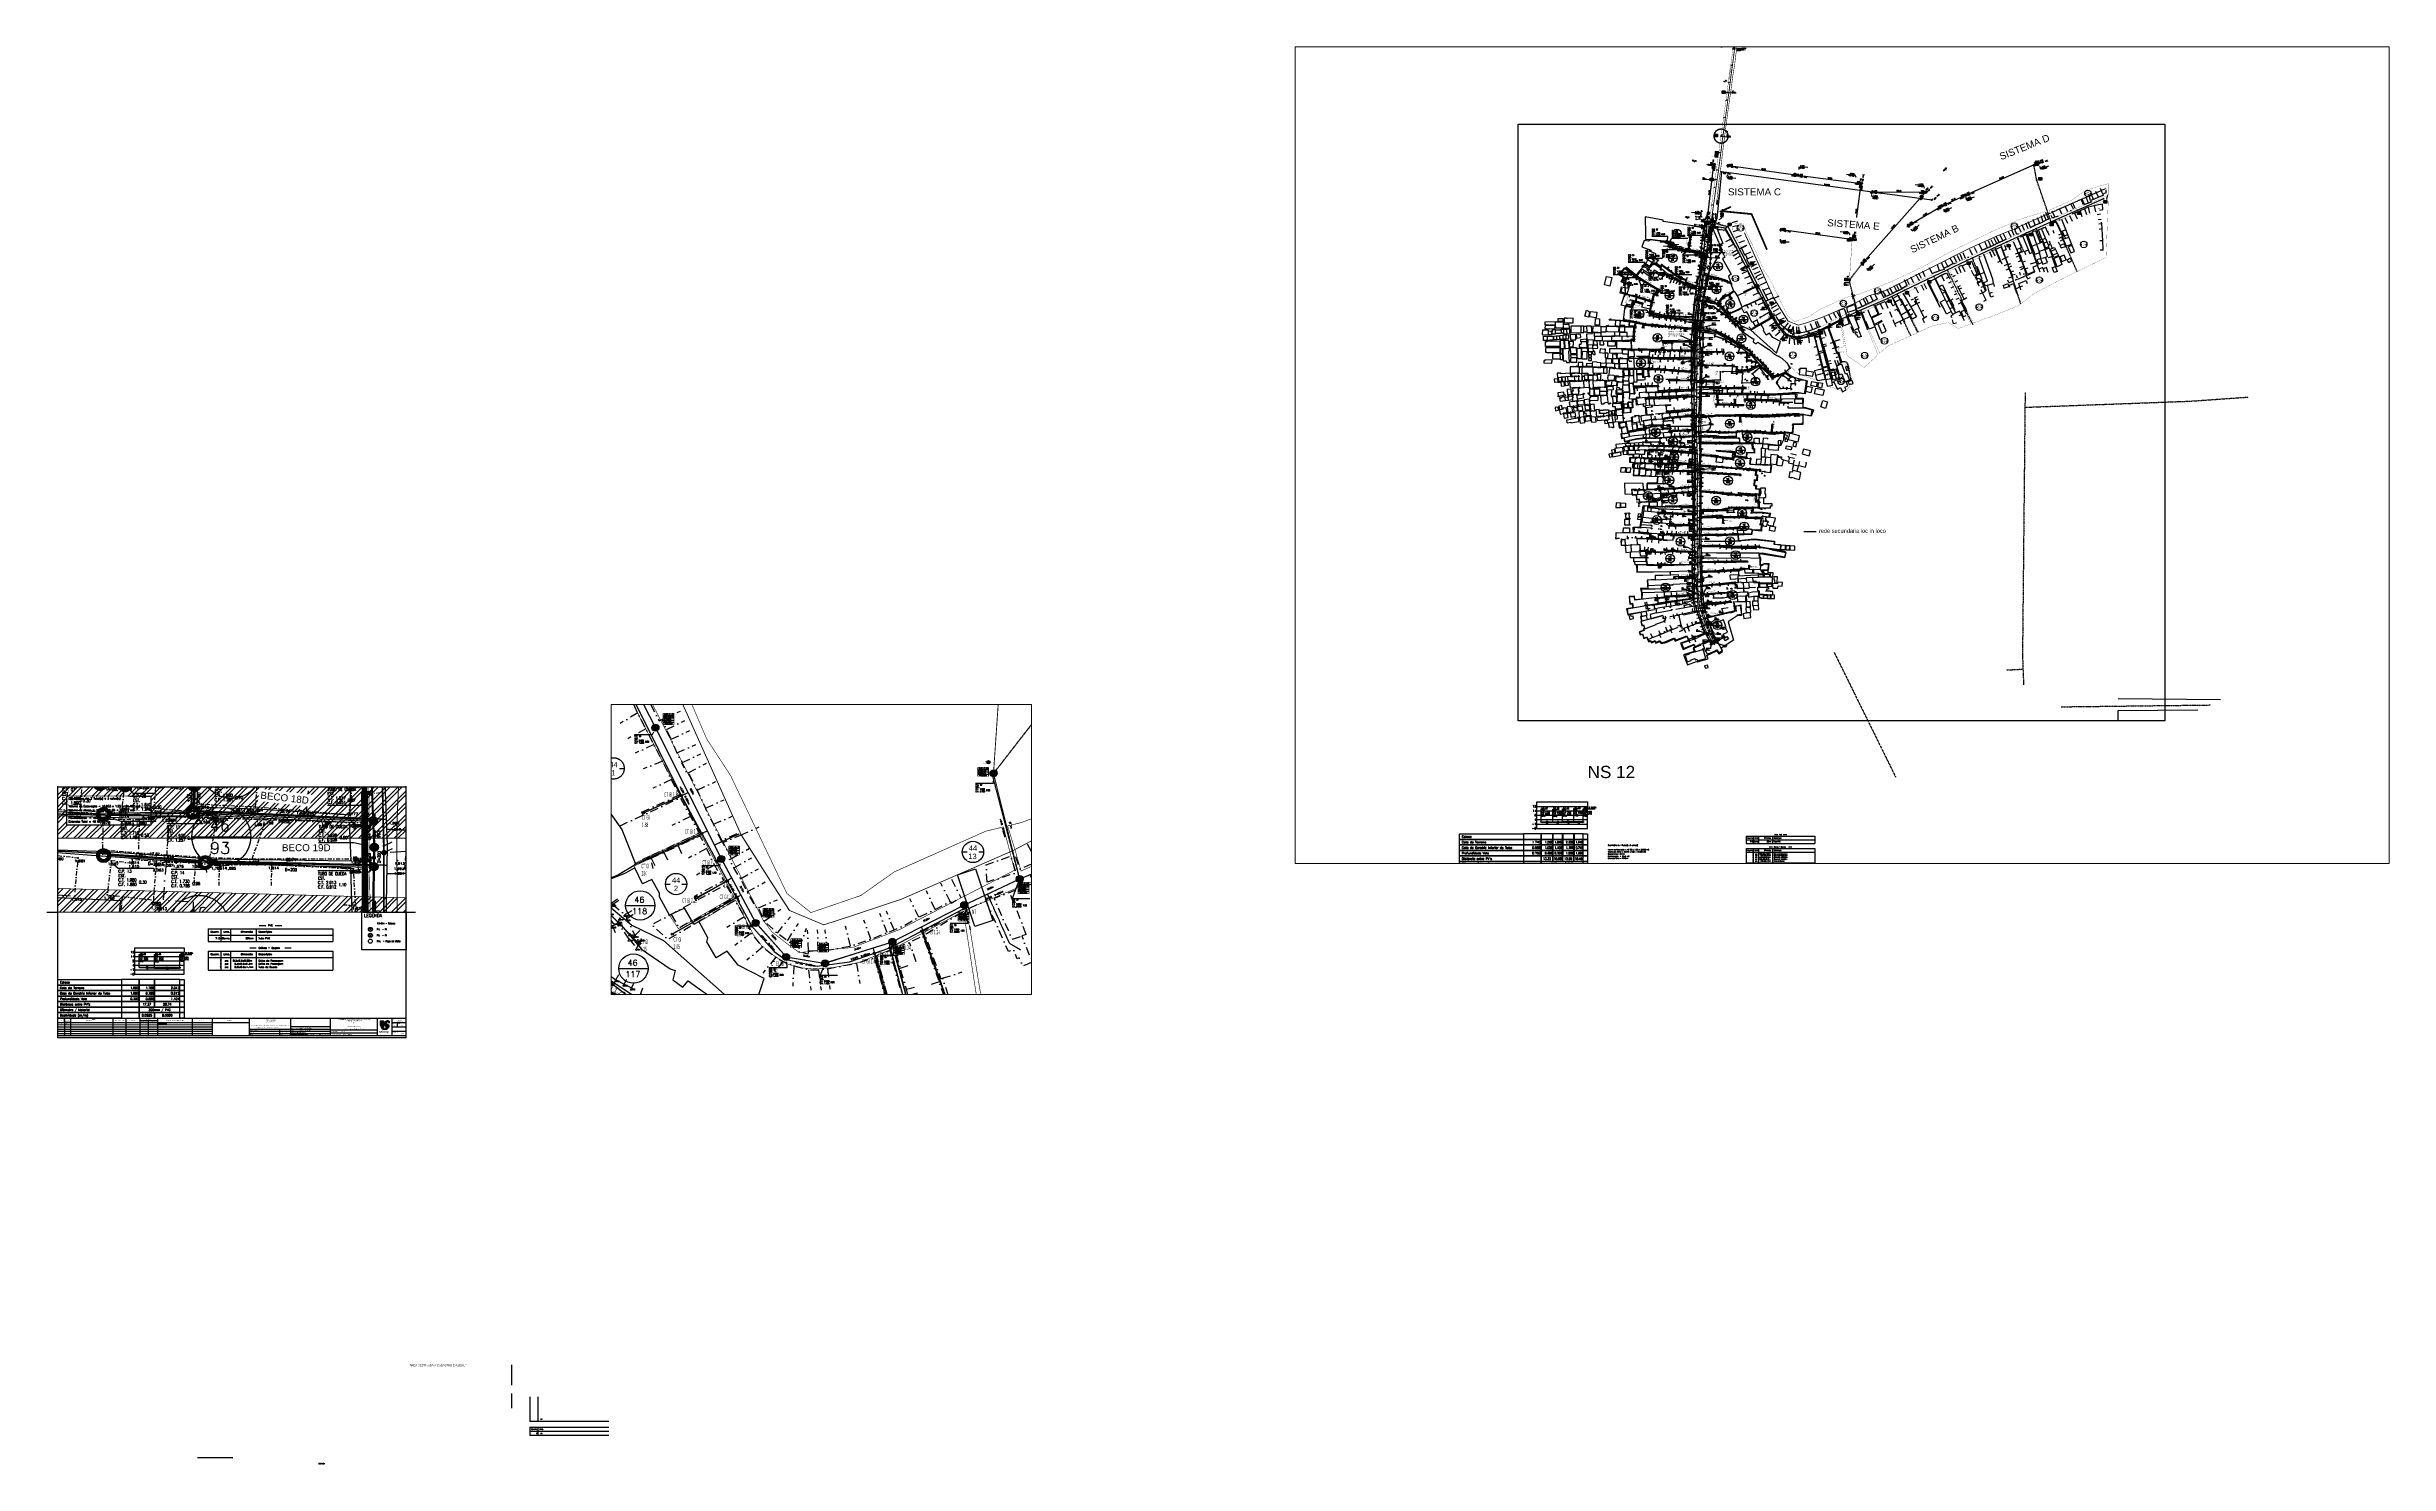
# Paper-space layout 'NS015' of a CAD drawing. Extents: x 0 to 2660, y -478 to 1131.
# The model-space entities are those that its viewports show. They can reach past a viewport. Long polylines and large blocks are cut down to what shows.
import ezdxf
from ezdxf.enums import TextEntityAlignment as Align

# ---------------------------------------------------------------- set-up
doc = ezdxf.new("R2010")
doc.units = 0
doc.header["$LTSCALE"] = 5
for name, pattern in [('CENTER2', [1.125, 0.75, -0.125, 0.125, -0.125]), ('CONTINUO', [0]), ('DASHDOT2', [12.7, 6.35, -3.175, 0, -3.175]), ('HIDDEN', [0.375, 0.25, -0.125]), ('HIDDEN2', [0.1875, 0.125, -0.0625]), ('LIN0', [0])]:
    doc.linetypes.add(name, pattern=pattern)
for name, color, linetype in [('0-quadras', 6, 'Continuous'), ('_T-AP-PONTOS', 2, 'CONTINUO'), ('_T-VE-ARVORE_ISOLADA', 90, 'CONTINUO'), ('_TG', 7, 'CONTINUO'), ('COTAS', 1, 'Continuous'), ('Formato', 7, 'Continuous'), ('GUIA', 7, 'Continuous'), ('ID_TRECHO_PV', 7, 'Continuous'), ('LIN - ADUTORA', 2, 'Continuous'), ('LIN - INDEFINIDO', 7, 'Continuous'), ('LIN - PV ESG', 4, 'Continuous'), ('LIN - REDE 600 - PLUVIAL', 24, 'Continuous'), ('LIN - REDE EXISTENTE SECUNDÁRIA', 2, 'Continuous'), ('LIN - REDE PROJETADA', 45, 'Continuous'), ('LIN-ARQ-COTA_EXTERNA', 7, 'Continuous'), ('LIN-ARQ-TEXTO_MAIOR', 1, 'Continuous'), ('LIN-TEXTP-PV', 7, 'Continuous'), ('Linha_Obrigatória', 1, 'Continuous'), ('LISTAGEM_LINHA', 7, 'Continuous'), ('LISTAGEM_TEXTO', 7, 'Continuous'), ('LT-COTAS', 7, 'CONTINUO'), ('LT-COTAS-W', 7, 'CONTINUO'), ('LT-LIMITE-PALAFITA', 40, 'Continuous'), ('ortofoto', 7, 'Continuous'), ('P_Eixo', 1, 'CENTER2'), ('P_Perfil_Texto_Quadro', 2, 'Continuous'), ('PONTOS-AGUA_U', 7, 'Continuous'), ('PONTOS-CAIXAS', 7, 'Continuous'), ('PONTOS-Caixas - Esgoto_U', 1, 'Continuous'), ('PONTOS-CAIXAS_U', 1, 'Continuous'), ('PS_IND_COMPRIMENTO', 7, 'Continuous'), ('PS_IND_DIAMETRO', 7, 'Continuous'), ('PS_IND_FLUXO', 3, 'Continuous'), ('PS_IND_INCLINACAO', 7, 'Continuous'), ('PS_LINHA_QUADRO_LEGENDA', 8, 'Continuous'), ('PS_PERFIL_CAIXAS', 7, 'Continuous'), ('PS_PERFIL_COTA_LIN', 7, 'Continuous'), ('PS_PERFIL_COTA_TXT', 5, 'Continuous'), ('PS_PERFIL_GRADE', 8, 'Continuous'), ('PS_PERFIL_TERRENO', 3, 'Continuous'), ('PS_PERFIL_TUBO', 7, 'Continuous'), ('PS_PONTOS_IDENTIFICACAO_LIN', 7, 'Continuous'), ('PS_PONTOS_IDENTIFICACAO_TXT', 7, 'Continuous'), ('PS_TEXTO_QUADRO_LEGENDA', 7, 'Continuous'), ('Q-PLATO', 5, 'Continuous'), ('QUADRAS', 6, 'Continuous'), ('S_Solo Comum', 33, 'Continuous'), ('T-AP-PONTOS', 2, 'Continuous'), ('T-IU-GRANDES_TUBULAÇÕES', 2, 'Continuous'), ('T-IU-PV', 2, 'Continuous'), ('T-MARGEM', 7, 'Continuous'), ('TEXTO', 7, 'Continuous'), ('TUBO_DE_CONCRETO', 2, 'Continuous'), ('TUBO_PE_80_NTS194_PN_10', 7, 'Continuous'), ('TUBO_PE_80_NTS194_PN_12_5', 7, 'Continuous'), ('TUBO_PVC', 1, 'Continuous'), ('V-NODE', 1, 'Continuous'), ('V-NODE-TEXT', 11, 'Continuous'), ('ZZ-Carimbo Texto', 7, 'Continuous')]:
    doc.layers.add(name, color=color, linetype=linetype)
doc.layers.add('INDICAÇÃO', color=4, linetype='LIN0', lineweight=20, true_color=0x00ffff)
for name, color, linetype, lineweight in [('LIN - AF', 142, 'Continuous', 5), ('LT-ALINHAMENTO-PREDIAL', 4, 'DASHDOT2', 25), ('LT-ARV', 114, 'Continuous', 5), ('LT-B-LEAO-GRELHA', 7, 'Continuous', 0), ('LT-BORDA', 1, 'Continuous', 9), ('LT-CAIXA', 2, 'CONTINUO', 9), ('LT-COTA', 1, 'Continuous', 9), ('LT-COTA-SOLEIRA', 1, 'Continuous', 9), ('LT-ESCADA', 6, 'CONTINUO', 9), ('LT-GRELHA', 251, 'Continuous', 9), ('LT-GUIA', 2, 'DASHDOT2', 18), ('LT-POÇO', 1, 'Continuous', 9)]:
    doc.layers.add(name, color=color, linetype=linetype, lineweight=lineweight)
doc.layers.add('ORIGINAL ASSINADO', color=1, linetype='Continuous', lineweight=50, plot=False)
doc.styles.add('1_0250 R200', font='verdana.ttf', dxfattribs={"width": 0.4, "height": 0.4})
doc.styles.add('C_COTA', font='romans.shx')
doc.styles.add('CARIMBO', font='arial.ttf', dxfattribs={"height": 2})
doc.styles.add('Formato', font='swissel.ttf')
doc.styles.add('MONOTXT', font='MONOTXT', dxfattribs={"height": 0.2})
doc.styles.add('REG120', font='arial.ttf', dxfattribs={"height": 3})
doc.styles.add('ROMANS', font='ROMANS.shx', dxfattribs={"height": 2})
doc.styles.add('SABESP', font='ROMANS.shx', dxfattribs={"height": 2})
doc.styles.add('simplex', font='simplex.shx', dxfattribs={"width": 0.8})
doc.styles.get("Standard").update_dxf_attribs({"font": 'arial.ttf'})
doc.styles.add('STYLE1', font='')
doc.styles.add('TEXTOS RUAS', font='arial.ttf')
doc.styles.add('tGStylus BT1', font='stylu.ttf', dxfattribs={"height": 0.0013})
doc.styles.get('STYLE1').set_extended_font_data('simplex.shx')
doc.dimstyles.new('RUA  1-250', dxfattribs={"dimtxt": 0.47, "dimasz": 0.15, "dimexe": 0.18, "dimexo": 0.0625, "dimgap": 0.09, "dimtad": 1, "dimzin": 0, "dimdsep": 46, "dimtxsty": 'STYLE1', "dimblk": 'VDDIM_DEFAULT', "dimcen": 0.09, "dimclrd": 1, "dimclre": 1, "dimaunit": 1, "dimadec": 3, "dimazin": 0, "dimtfac": 1, "dimtix": 1, "dimtmove": 0, "dimatfit": 3, "dimfxl": 1, "dimtolj": 1, "dimtzin": 0, "dimarcsym": 0})
picture_1 = doc.add_image_def('image1.tif', size_in_pixel=(14710, 13573))
pattern_1 = [(88, (0, 0), (-0.093692890033, 0.0032718278159), []), (178, (0, 0), (-0.013087311263, -0.374771560132), [])]
pattern_2 = [(0, (0, 0), (0, 0.0625), []), (90, (0, 0), (-0.25, 2e-17), [])]
pattern_3 = [(5, (0, 0), (-0.00544723392173, 0.06226216863073), []), (95, (0, 0), (-0.249048674523, -0.021788935687), [])]

# ---------------------------------------------------------------- blocks, each defined once
blk = doc.blocks.new('*U769', base_point=(4191.73, 1118.97))
for p, q in [((4191.56, 1119.14), (4191.9, 1118.8)), ((4191.9, 1119.14), (4191.56, 1118.8))]:
    blk.add_line(p, q)
blk.add_circle((4191.73, 1118.97), 0.24)
blk = doc.blocks.new('*U768', base_point=(4191.73, 1118.97))
for p, q in [((4191.56, 1119.14), (4191.9, 1118.8)), ((4191.9, 1119.14), (4191.56, 1118.8))]:
    blk.add_line(p, q)
blk.add_circle((4191.73, 1118.97), 0.24)
blk = doc.blocks.new('*U767', base_point=(362285.52, 7352579.72))
at = {"layer": 'GUIA'}
blk.add_circle((362285.52, 7352579.72), 0.24, dxfattribs=at)
blk = doc.blocks.new('*U877')
at = {"layer": 'PS_PERFIL_GRADE', "linetype": 'Continuous'}
for p, q in [((0, 0), (0, 25)), ((0, 25), (56.1, 25)), ((0, 20), (56.1, 20)), ((0, 15), (56.1, 15)), ((0, 10), (56.1, 10)), ((0, 5), (56.1, 5)), ((0, 0), (56.1, 0)), ((56.1, 0), (56.1, 25))]:
    blk.add_line(p, q, dxfattribs=at)
blk.add_lwpolyline([(0, 25), (0, 30), (56.1, 30), (56.1, 25)], dxfattribs=at)
at = {"layer": 'PS_PERFIL_GRADE', "style": 'ROMANS'}
for s, p in [('-1', (-0.5, 5)), ('-6', (-0.5, 0)), ('19', (-0.5, 25)), ('14', (-0.5, 20)), ('9', (-0.5, 15)), ('4', (-0.5, 10))]:
    blk.add_text(s, height=2.5, dxfattribs=at).set_placement(p, align=Align.MIDDLE_RIGHT)
blk = doc.blocks.new('*U151')
at = {"color": 0, "linetype": 'ByBlock', "lineweight": -2, "transparency": 16777216}
for p, q in [((-0.71, -0.71), (0.71, 0.71)), ((-0.71, 0.71), (0.71, -0.71))]:
    blk.add_line(p, q, dxfattribs=at)
blk.add_circle((0, 0), 0.5, dxfattribs=at)
blk = doc.blocks.new('A$C16bf6896')
at = {"layer": 'V-NODE', "xscale": 0.625, "yscale": 0.625, "zscale": 0.625}
for p in [(0, 0), (4.59, -1.83, -1.31), (7.2, -3.7, 0.16), (-0.41, -5.35, 0.03), (5.62, -6.49, 0.02), (-0.74, -9.51, 0.05), (3.26, -10.64, -1.19), (-1.26, -16.33, 0.1), (2.53, -15.29, -1), (2.45, -17.52, 0.25), (-1.56, -21.22, 0.3), (-0.82, -21.26, 0.34), (0.79, -21.35, 0.36), (1.35, -21.33, 0.98), (1.55, -22.43, 0.39), (1.65, -21.42, 0.39), (0.58, -27.03, -0.62), (1.36, -26.1, 0.95), (-1, -36.77, -0.31), (0.72, -36.54, 0.29), (-1.74, -42.01, 0.01), (0.42, -42.77, 0.4), (-2.59, -46.13, 0.21), (-0.5, -55.24, 0.35), (-4.52, -58, 0.37), (-1.52, -62.54, 0.4), (-6.38, -70.19, 0.44), (-2.97, -70.23, 0.41), (-4.77, -79.36, 0.42), (-8.1, -81.54, 0.57), (-6.18, -88.41, 0.42), (-10.14, -94.25, 0.58), (-6.79, -94.27, 0.1), (-11.36, -105.45, 0.49), (-7.95, -107.38, 0.39), (-9.05, -123.35, 0.46), (-9.63, -134.1, 0.48), (-12.92, -136.81, 0.53), (-13.65, -151.35, 0.54), (-10.06, -159.17, 0.57), (-14.31, -162.95, 0.51), (-10.15, -164.81, 0.72), (-10.02, -167.07, 0.8), (-17.68, -169.96, 0.77), (-14.43, -168.86, 0.78), (-12.52, -168.07, 0.81), (-17.72, -173.86, 0.74), (-14.77, -175.86, 0.46), (-14.81, -188.87, 0.38), (-16.29, -202.67, 0.44), (-15.08, -202.46, 0.18), (-16.14, -219.33, 0.37), (-15.2, -219.34, 0.32), (-15.72, -232.28, 0.39), (-15.13, -232.64, -0.09), (-15.54, -239.85, 0.15), (-15.01, -240.08, -0.1), (-15.07, -246.65, -0.22), (-14.53, -245.68, 0.25), (-15.01, -259.71, -0.3), (-14.52, -259.43, 0.02), (-15.07, -273.66, -0.3), (-14.32, -274.85, 0.2), (-15, -287.43, -0.4), (-14.26, -286.3, -0.03), (-14.04, -297.93, 0.07), (-14.91, -303.42, -0.36), (-14.34, -303.18, 0.13), (-14.21, -319.37, -0.2), (-15.07, -319.65, -0.39), (-13.67, -331.77, 0.47), (-14.65, -336.52, -0.67), (-14.3, -337.38, -0.11), (-14.79, -348.28, -0.79), (-13.91, -359.05, -0.26), (-14.65, -364.4, -0.83), (-14, -364.8, -0.22), (-14.46, -378.17, -0.85), (-13.52, -380.04, -0.31), (-14.49, -387.72, -0.79), (-13.82, -389.46, -0.24), (-14.53, -398.21, -0.72), (-14.78, -408.98, -0.57), (-13.68, -409.55, -0.06), (-13.66, -409.61, -0.06), (-13.44, -411.88, 0), (-11.31, -411.84, -0.02), (-8.52, -411.75, -0.08), (-8.46, -412.98, -0.02), (-14.62, -425.48, -0.63), (-7.75, -424.84, 0.05), (-7.75, -434.97, 0.05), (-15.99, -436.57, 0.66), (-7.2, -439.47, 0.05), (-14.2, -446.76, 0.58), (-9.8, -445.75, 0.65), (-4.85, -447.84, 0.03), (-0.75, -460.13, -0.21), (1.08, -464.4, -0.33), (4.64, -471.63, -0.37)]:
    blk.add_blockref('*U151', p, dxfattribs=at)
at = {"layer": 'V-NODE-TEXT', "char_height": 0.3, "attachment_point": 4}
for s, insert in [('1.084', (0.82, 0)), ('-0.223', (5.41, -1.83, -1.31)), ('1.247', (8.02, -3.7, 0.16)), ('1.111', (0.4, -5.35, 0.03)), ('1.104', (6.43, -6.49, 0.02)), ('1.136', (0.08, -9.51, 0.05)), ('-0.104', (4.07, -10.64, -1.19)), ('0.083', (3.34, -15.29, -1)), ('1.184', (-0.44, -16.33, 0.1)), ('1.332', (3.27, -17.52, 0.25)), ('1.388', (-0.75, -21.22, 0.3)), ('1.422', (-0.01, -21.26, 0.34)), ('1.449', (1.61, -21.35, 0.36)), ('2.064', (2.16, -21.33, 0.98)), ('1.470', (2.37, -22.43, 0.39)), ('1.471', (2.46, -21.42, 0.39)), ('0.463', (1.4, -27.03, -0.62)), ('2.033', (2.18, -26.1, 0.95)), ('0.776', (-0.18, -36.77, -0.31)), ('1.370', (1.53, -36.54, 0.29)), ('1.097', (-0.92, -42.01, 0.01)), ('1.488', (1.23, -42.77, 0.4)), ('1.290', (-1.77, -46.13, 0.21)), ('1.431', (0.32, -55.24, 0.35)), ('1.453', (-3.71, -58, 0.37)), ('1.479', (-0.7, -62.54, 0.4)), ('1.525', (-5.56, -70.19, 0.44)), ('1.493', (-2.16, -70.23, 0.41)), ('1.504', (-3.96, -79.36, 0.42)), ('1.659', (-7.29, -81.54, 0.57)), ('1.500', (-5.37, -88.41, 0.42)), ('1.660', (-9.32, -94.25, 0.58)), ('1.183', (-5.97, -94.27, 0.1)), ('1.578', (-10.55, -105.45, 0.49)), ('1.470', (-7.13, -107.38, 0.39)), ('1.549', (-8.24, -123.35, 0.46)), ('1.567', (-8.81, -134.1, 0.48)), ('1.611', (-12.1, -136.81, 0.53)), ('1.629', (-12.83, -151.35, 0.54)), ('1.650', (-9.25, -159.17, 0.57)), ('1.593', (-13.49, -162.95, 0.51)), ('1.809', (-9.33, -164.81, 0.72)), ('1.883', (-9.2, -167.07, 0.8)), ('1.857', (-16.86, -169.96, 0.77)), ('1.868', (-13.61, -168.86, 0.78)), ('1.896', (-11.71, -168.07, 0.81)), ('1.820', (-16.91, -173.86, 0.74)), ('1.542', (-13.96, -175.86, 0.46)), ('1.459', (-14, -188.87, 0.38)), ('1.521', (-15.47, -202.67, 0.44)), ('1.264', (-14.26, -202.46, 0.18)), ('1.451', (-15.33, -219.33, 0.37)), ('1.407', (-14.39, -219.34, 0.32)), ('1.473', (-14.9, -232.28, 0.39)), ('0.998', (-14.31, -232.64, -0.09)), ('1.239', (-14.73, -239.85, 0.15)), ('0.989', (-14.19, -240.08, -0.1)), ('0.861', (-14.26, -246.65, -0.22)), ('1.338', (-13.72, -245.68, 0.25)), ('1.104', (-13.71, -259.43, 0.02)), ('0.787', (-14.2, -259.71, -0.3)), ('0.781', (-14.25, -273.66, -0.3)), ('1.285', (-13.5, -274.85, 0.2)), ('1.059', (-13.45, -286.3, -0.03)), ('0.682', (-14.19, -287.43, -0.4)), ('1.159', (-13.23, -297.93, 0.07)), ('1.216', (-13.53, -303.18, 0.13)), ('0.720', (-14.09, -303.42, -0.36)), ('0.690', (-14.25, -319.65, -0.39)), ('0.888', (-13.4, -319.37, -0.2)), ('1.553', (-12.85, -331.77, 0.47)), ('0.413', (-13.84, -336.52, -0.67)), ('0.971', (-13.48, -337.38, -0.11)), ('0.293', (-13.98, -348.28, -0.79)), ('0.828', (-13.1, -359.05, -0.26)), ('0.250', (-13.84, -364.4, -0.83)), ('0.869', (-13.18, -364.8, -0.22)), ('0.237', (-13.65, -378.17, -0.85)), ('0.778', (-12.71, -380.04, -0.31)), ('0.290', (-13.67, -387.72, -0.79)), ('0.841', (-13, -389.46, -0.24)), ('0.367', (-13.71, -398.21, -0.72)), ('0.512', (-13.96, -408.98, -0.57)), ('1.028', (-12.86, -409.55, -0.06)), ('1.026', (-12.84, -409.61, -0.06)), ('1.088', (-12.62, -411.88, 0)), ('1.066', (-10.5, -411.84, -0.02)), ('1.009', (-7.71, -411.75, -0.08)), ('1.064', (-7.65, -412.98, -0.02)), ('0.452', (-13.8, -425.48, -0.63)), ('1.138', (-6.93, -424.84, 0.05)), ('1.130', (-6.93, -434.97, 0.05)), ('1.747', (-15.18, -436.57, 0.66)), ('1.139', (-6.39, -439.47, 0.05)), ('1.669', (-13.38, -446.76, 0.58)), ('1.737', (-8.99, -445.75, 0.65)), ('1.118', (-4.03, -447.84, 0.03)), ('0.875', (0.07, -460.13, -0.21)), ('0.756', (1.89, -464.4, -0.33)), ('0.717', (5.46, -471.63, -0.37))]:
    blk.add_mtext(s, dxfattribs=dict(at, insert=insert))
blk = doc.blocks.new('DGE001A')
at = {"color": 0}
blk.add_lwpolyline([(0, 0, 1.5, 0, 0), (1.3, 0, 0, 0, 0)], format="xyseb", dxfattribs=at)
blk = doc.blocks.new('DRE010A')
at = {"color": 0}
blk.add_line((-2.49, -0.2), (-0.5, -2.45), dxfattribs=at)
blk.add_point((0, 0), dxfattribs=at)
blk = doc.blocks.new('DRE010C')
h = blk.add_hatch()
h.set_pattern_fill('ANSI31', color=0, scale=0.25, angle=41.5466, style=0)
h.set_pattern_definition([(86.5466, (0, 0), (-0.03119325, 0.0018824), [])])
edge = h.paths.add_edge_path()
edge.add_line((1.04, 1.08), (0.95, 1.16))
edge.add_line((0.95, 1.16), (0.86, 1.23))
edge.add_line((0.86, 1.23), (0.76, 1.29))
edge.add_line((0.76, 1.29), (0.66, 1.35))
edge.add_line((0.66, 1.35), (0.55, 1.4))
edge.add_line((0.55, 1.4), (0.44, 1.43))
edge.add_line((0.44, 1.43), (0.32, 1.46))
edge.add_ellipse((1.14, 1.01), major_axis=(0.66, 0.66), ratio=1, start_angle=105.7544, end_angle=247.3389)
edge.add_line((1.49, 0.14), (1.48, 0.26))
edge.add_line((1.48, 0.26), (1.45, 0.38))
edge.add_line((1.45, 0.38), (1.42, 0.49))
edge.add_line((1.42, 0.49), (1.38, 0.6))
edge.add_line((1.38, 0.6), (1.32, 0.71))
edge.add_line((1.32, 0.71), (1.26, 0.81))
edge.add_line((1.26, 0.81), (1.2, 0.9))
edge.add_line((1.2, 0.9), (1.12, 0.99))
edge.add_line((1.12, 0.99), (1.04, 1.08))
at = {"color": 0}
blk.add_arc((1.14, 1.01), 0.934, 150.7544, 292.3389, dxfattribs=at)
blk.add_point((0, 0), dxfattribs=at)
blk = doc.blocks.new('DRE010B')
at = {"color": 0}
blk.add_arc((0.44, 1.45), 0.934, 182.2339, 323.8184, dxfattribs=at)
blk.add_point((0, 0), dxfattribs=at)
blk = doc.blocks.new('DGE002B')
at = {"color": 0}
for p, q in [((0.63, 1.25), (-0.62, 1.25)), ((1.25, 0.63), (1.25, -0.62))]:
    blk.add_line(p, q, dxfattribs=at)
blk.add_point((0, 0), dxfattribs=at)
blk = doc.blocks.new('DGE002H')
at = {"color": 0}
for p, q in [((-1.1, 1.26), (-1.67, -0.12)), ((1.5, -0.75), (1.5, 0.75))]:
    blk.add_line(p, q, dxfattribs=at)
blk.add_point((0, 0), dxfattribs=at)
blk = doc.blocks.new('DGE012A')
at = {"color": 0}
blk.add_circle((0, 0), 1.5, dxfattribs=at)
blk.add_point((0, 0), dxfattribs=at)
blk = doc.blocks.new('VDDIM_DEFAULT')
at = {"linetype": 'Continuous'}
blk.add_hatch(color=0, dxfattribs=at).paths.add_polyline_path([(0, 0), (-1, -0.1665), (-1, 0.1665)], flags=0)
at = {"color": 0, "linetype": 'Continuous'}
blk.add_lwpolyline([(0, 0), (-1, -0.1665), (-1, 0.1665), (0, 0)], dxfattribs=at)
blk = doc.blocks.new('*D160')
at = {"layer": 'Defpoints', "color": 0, "transparency": 16777216}
for p in [(359273.24, 7352411.1, 2.05), (359274.57, 7352411.1, 2.05)]:
    blk.add_point(p, dxfattribs=at)
at = {"layer": 'LT-COTA', "color": 1, "lineweight": -2, "transparency": 16777216}
for p, q in [((359273.09, 7352411.1), (359272.94, 7352411.1)), ((359273.24, 7352411.1), (359274.57, 7352411.1)), ((359276.84, 7352411.1), (359274.72, 7352411.1))]:
    blk.add_line(p, q, dxfattribs=at)
at = {"layer": 'LT-COTA', "color": 1, "lineweight": -2, "transparency": 16777216, "xscale": 0.15, "yscale": 0.15, "zscale": 0.15}
blk.add_blockref('VDDIM_DEFAULT', (359273.24, 7352411.1), dxfattribs=at)
at = {"layer": 'LT-COTA', "color": 1, "lineweight": -2, "transparency": 16777216, "xscale": 0.15, "yscale": 0.15, "zscale": 0.15, "rotation": 180}
blk.add_blockref('VDDIM_DEFAULT', (359274.57, 7352411.1), dxfattribs=at)
at = {"layer": 'LT-COTA', "color": 0, "transparency": 16777216, "insert": (359275.86, 7352411.43), "char_height": 0.47, "attachment_point": 5, "style": 'STYLE1'}
blk.add_mtext('\\A1;∅1.34', dxfattribs=at)
blk = doc.blocks.new('SONDAGEM..')
at = {"layer": 'LT-COTA-SOLEIRA', "linetype": 'Continuous'}
h = blk.add_hatch(color=256, dxfattribs=at)
h.paths.add_polyline_path([(0, 0), (0, 0.43), (-0.07, 0.42), (-0.15, 0.4), (-0.21, 0.37), (-0.28, 0.33), (-0.33, 0.28), (-0.37, 0.21), (-0.4, 0.15), (-0.42, 0.07), (-0.43, 0)])
h.paths.add_polyline_path([(0, 0), (0, -0.43), (0.07, -0.42), (0.15, -0.4), (0.21, -0.37), (0.28, -0.33), (0.33, -0.28), (0.37, -0.21), (0.4, -0.15), (0.42, -0.07), (0.43, 0)])
at = {"layer": 'LT-COTA-SOLEIRA'}
for p, q in [((-0.64, 0), (0.64, 0)), ((0, 0.66), (0, -0.63))]:
    blk.add_line(p, q, dxfattribs=at)
blk.add_ellipse((0, 0), major_axis=(0.303, 0.303), ratio=1, dxfattribs=at)
blk = doc.blocks.new('A$C0d20a9cb')
at = {"layer": 'LT-COTA-SOLEIRA'}
for points in [[(359242.27, 7352803.64), (359246.89, 7352803.64)], [(359235.12, 7352802.36), (359239.74, 7352802.36)], [(359238.31, 7352797.81), (359242.93, 7352797.81)], [(359246.72, 7352795.77), (359251.34, 7352795.77)], [(359254.1, 7352797.47), (359258.72, 7352797.47)], [(359257.61, 7352795.91), (359262.23, 7352795.91)], [(359264.75, 7352795), (359269.37, 7352795)], [(359236.75, 7352793.64), (359241.38, 7352793.64)], [(359237.74, 7352790.97), (359242.36, 7352790.97)], [(359252.61, 7352794.1), (359257.23, 7352794.1)], [(359256.91, 7352792.65), (359261.53, 7352792.65)], [(359262.03, 7352791.47), (359266.65, 7352791.47)], [(359270.4, 7352793.8), (359275.02, 7352793.8)]]:
    blk.add_lwpolyline(points, dxfattribs=at)
for points, elevation in [([(359251.53, 7352799.83), (359256.15, 7352799.83)], 1.7), ([(359275.86, 7352792.93), (359280.48, 7352792.93)], 4.94)]:
    blk.add_lwpolyline(points, dxfattribs=dict(at, elevation=elevation))
for p in [(359240.38, 7352802.36), (359241.64, 7352803.64), (359250.89, 7352799.83, 1.7), (359243.57, 7352797.81), (359246.08, 7352795.77), (359253.47, 7352797.47), (359256.97, 7352795.91), (359264.11, 7352795), (359242.02, 7352793.64), (359243, 7352790.97), (359251.97, 7352794.1), (359256.28, 7352792.65), (359261.39, 7352791.47), (359269.76, 7352793.8), (359275.22, 7352792.93, 4.94)]:
    blk.add_blockref('SONDAGEM..', p, dxfattribs=at)
blk = doc.blocks.new('*U224', base_point=(359266.46, 7352325.76))
at = {"linetype": 'Continuous'}
blk.add_lwpolyline([(359266.21, 7352325.51), (359266.71, 7352325.51), (359266.71, 7352326.01), (359266.21, 7352326.01)], close=True, dxfattribs=at)
blk = doc.blocks.new('*U225', base_point=(359279.11, 7352359.11))
at = {"linetype": 'Continuous'}
blk.add_lwpolyline([(359278.86, 7352358.86), (359279.36, 7352358.86), (359279.36, 7352359.36), (359278.86, 7352359.36)], close=True, dxfattribs=at)
blk = doc.blocks.new('*U226', base_point=(359269.03, 7352374.22))
at = {"linetype": 'Continuous'}
blk.add_lwpolyline([(359268.78, 7352373.97), (359269.28, 7352373.97), (359269.28, 7352374.47), (359268.78, 7352374.47)], close=True, dxfattribs=at)
blk = doc.blocks.new('*U227', base_point=(359263.63, 7352430.42))
at = {"linetype": 'Continuous'}
blk.add_lwpolyline([(359263.38, 7352430.17), (359263.88, 7352430.17), (359263.88, 7352430.67), (359263.38, 7352430.67)], close=True, dxfattribs=at)
blk = doc.blocks.new('*U228', base_point=(359271.62, 7352457.1))
at = {"linetype": 'Continuous'}
blk.add_lwpolyline([(359271.37, 7352456.85), (359271.87, 7352456.85), (359271.87, 7352457.35), (359271.37, 7352457.35)], close=True, dxfattribs=at)
blk = doc.blocks.new('*U229', base_point=(359269.41, 7352485.89))
at = {"linetype": 'Continuous'}
blk.add_lwpolyline([(359269.16, 7352485.64), (359269.66, 7352485.64), (359269.66, 7352486.14), (359269.16, 7352486.14)], close=True, dxfattribs=at)
blk = doc.blocks.new('*U230', base_point=(359264.35, 7352528.9))
at = {"linetype": 'Continuous'}
blk.add_lwpolyline([(359264.1, 7352528.65), (359264.6, 7352528.65), (359264.6, 7352529.15), (359264.1, 7352529.15)], close=True, dxfattribs=at)
blk = doc.blocks.new('*U231', base_point=(359274.08, 7352414.22))
at = {"linetype": 'Continuous'}
blk.add_lwpolyline([(359273.83, 7352413.97), (359274.33, 7352413.97), (359274.33, 7352414.47), (359273.83, 7352414.47)], close=True, dxfattribs=at)
blk = doc.blocks.new('*U234', base_point=(359269.88, 7352588.01))
at = {"linetype": 'Continuous'}
blk.add_lwpolyline([(359269.63, 7352587.76), (359270.13, 7352587.76), (359270.13, 7352588.26), (359269.63, 7352588.26)], close=True, dxfattribs=at)
blk = doc.blocks.new('*U235', base_point=(359272.52, 7352638.31))
at = {"linetype": 'Continuous'}
blk.add_lwpolyline([(359272.27, 7352638.06), (359272.77, 7352638.06), (359272.77, 7352638.56), (359272.27, 7352638.56)], close=True, dxfattribs=at)
blk = doc.blocks.new('*U236', base_point=(359273.84, 7352688.71))
at = {"linetype": 'Continuous'}
blk.add_lwpolyline([(359273.59, 7352688.46), (359274.09, 7352688.46), (359274.09, 7352688.96), (359273.59, 7352688.96)], close=True, dxfattribs=at)
blk = doc.blocks.new('*U237', base_point=(359275.37, 7352729.28))
at = {"linetype": 'Continuous'}
blk.add_lwpolyline([(359275.12, 7352729.03), (359275.62, 7352729.03), (359275.62, 7352729.53), (359275.12, 7352729.53)], close=True, dxfattribs=at)
blk = doc.blocks.new('*U238', base_point=(359280.73, 7352779.06))
at = {"linetype": 'Continuous'}
blk.add_lwpolyline([(359280.48, 7352778.81), (359280.98, 7352778.81), (359280.98, 7352779.31), (359280.48, 7352779.31)], close=True, dxfattribs=at)
blk = doc.blocks.new('*U239', base_point=(359281.41, 7352812.98))
at = {"linetype": 'Continuous'}
blk.add_lwpolyline([(359281.16, 7352812.73), (359281.66, 7352812.73), (359281.66, 7352813.23), (359281.16, 7352813.23)], close=True, dxfattribs=at)
blk = doc.blocks.new('*U240', base_point=(359286.99, 7352862.65))
at = {"linetype": 'Continuous'}
blk.add_lwpolyline([(359286.74, 7352862.4), (359287.24, 7352862.4), (359287.24, 7352862.9), (359286.74, 7352862.9)], close=True, dxfattribs=at)
blk = doc.blocks.new('*U241', base_point=(359294.14, 7352909.11))
at = {"linetype": 'Continuous'}
blk.add_lwpolyline([(359293.89, 7352908.86), (359294.39, 7352908.86), (359294.39, 7352909.36), (359293.89, 7352909.36)], close=True, dxfattribs=at)
blk = doc.blocks.new('*U242', base_point=(359293.28, 7352951.05))
at = {"linetype": 'Continuous'}
blk.add_lwpolyline([(359293.03, 7352950.8), (359293.53, 7352950.8), (359293.53, 7352951.3), (359293.03, 7352951.3)], close=True, dxfattribs=at)
blk = doc.blocks.new('*U243', base_point=(359293.29, 7352992.7))
at = {"linetype": 'Continuous'}
blk.add_lwpolyline([(359293.04, 7352992.45), (359293.54, 7352992.45), (359293.54, 7352992.95), (359293.04, 7352992.95)], close=True, dxfattribs=at)
blk = doc.blocks.new('*U249', base_point=(359286.52, 7352340.03))
at = {"linetype": 'Continuous'}
blk.add_lwpolyline([(359286.27, 7352339.78), (359286.77, 7352339.78), (359286.77, 7352340.28), (359286.27, 7352340.28)], close=True, dxfattribs=at)
blk = doc.blocks.new('*U250', base_point=(359274.56, 7352347.7))
at = {"linetype": 'Continuous'}
blk.add_lwpolyline([(359274.31, 7352347.45), (359274.81, 7352347.45), (359274.81, 7352347.95), (359274.31, 7352347.95)], close=True, dxfattribs=at)
blk = doc.blocks.new('*U251', base_point=(359276.04, 7352382.79))
at = {"linetype": 'Continuous'}
blk.add_lwpolyline([(359275.79, 7352382.54), (359276.29, 7352382.54), (359276.29, 7352383.04), (359275.79, 7352383.04)], close=True, dxfattribs=at)
blk = doc.blocks.new('*U252', base_point=(359274.15, 7352395.1))
at = {"linetype": 'Continuous'}
blk.add_lwpolyline([(359273.9, 7352394.85), (359274.4, 7352394.85), (359274.4, 7352395.35), (359273.9, 7352395.35)], close=True, dxfattribs=at)
blk = doc.blocks.new('*U253', base_point=(359261.73, 7352576.96))
at = {"linetype": 'Continuous'}
blk.add_lwpolyline([(359261.48, 7352576.71), (359261.98, 7352576.71), (359261.98, 7352577.21), (359261.48, 7352577.21)], close=True, dxfattribs=at)
blk = doc.blocks.new('*U254', base_point=(359257.41, 7352593))
at = {"linetype": 'Continuous'}
blk.add_lwpolyline([(359257.16, 7352592.75), (359257.66, 7352592.75), (359257.66, 7352593.25), (359257.16, 7352593.25)], close=True, dxfattribs=at)
blk = doc.blocks.new('*U259')
at = {"layer": 'T-MARGEM'}
blk.add_line((0, 0), (0, 0.2), dxfattribs=at)
at = {"layer": 'T-MARGEM', "const_width": 0.025, "flags": 128}
blk.add_lwpolyline([(-0.013, 0, 1), (0.013, 0, 1)], format="xyb", close=True, dxfattribs=at)
blk = doc.blocks.new('*U260')
at = {"layer": 'T-MARGEM'}
blk.add_line((0, 0), (0, 0.2), dxfattribs=at)
at = {"layer": 'T-MARGEM', "const_width": 0.025, "flags": 128}
blk.add_lwpolyline([(-0.013, 0, 1), (0.013, 0, 1)], format="xyb", close=True, dxfattribs=at)
blk = doc.blocks.new('*U261')
at = {"layer": 'T-MARGEM'}
blk.add_line((0, 0), (0, 0.2), dxfattribs=at)
at = {"layer": 'T-MARGEM', "const_width": 0.025, "flags": 128}
blk.add_lwpolyline([(-0.013, 0, 1), (0.013, 0, 1)], format="xyb", close=True, dxfattribs=at)
blk = doc.blocks.new('*U262')
at = {"layer": 'T-MARGEM'}
blk.add_line((0, 0), (0, 0.2), dxfattribs=at)
at = {"layer": 'T-MARGEM', "const_width": 0.025, "flags": 128}
blk.add_lwpolyline([(-0.013, 0, 1), (0.013, 0, 1)], format="xyb", close=True, dxfattribs=at)
blk = doc.blocks.new('*U263')
at = {"layer": 'T-MARGEM'}
blk.add_line((0, 0), (0, 0.2), dxfattribs=at)
at = {"layer": 'T-MARGEM', "const_width": 0.025, "flags": 128}
blk.add_lwpolyline([(-0.013, 0, 1), (0.013, 0, 1)], format="xyb", close=True, dxfattribs=at)
blk = doc.blocks.new('*U264')
at = {"layer": 'T-MARGEM'}
blk.add_line((0, 0), (0, 0.2), dxfattribs=at)
at = {"layer": 'T-MARGEM', "const_width": 0.025, "flags": 128}
blk.add_lwpolyline([(-0.013, 0, 1), (0.013, 0, 1)], format="xyb", close=True, dxfattribs=at)
blk = doc.blocks.new('*U265')
at = {"layer": 'T-MARGEM'}
blk.add_line((0, 0), (0, 0.2), dxfattribs=at)
at = {"layer": 'T-MARGEM', "const_width": 0.025, "flags": 128}
blk.add_lwpolyline([(-0.013, 0, 1), (0.013, 0, 1)], format="xyb", close=True, dxfattribs=at)
blk = doc.blocks.new('*U266')
at = {"layer": 'T-MARGEM'}
blk.add_line((0, 0), (0, 0.2), dxfattribs=at)
at = {"layer": 'T-MARGEM', "const_width": 0.025, "flags": 128}
blk.add_lwpolyline([(-0.013, 0, 1), (0.013, 0, 1)], format="xyb", close=True, dxfattribs=at)
blk = doc.blocks.new('*U267')
at = {"layer": 'T-MARGEM'}
blk.add_line((0, 0), (0, 0.2), dxfattribs=at)
at = {"layer": 'T-MARGEM', "const_width": 0.025, "flags": 128}
blk.add_lwpolyline([(-0.013, 0, 1), (0.013, 0, 1)], format="xyb", close=True, dxfattribs=at)
blk = doc.blocks.new('*U268')
at = {"layer": 'T-MARGEM'}
blk.add_line((0, 0), (0, 0.2), dxfattribs=at)
at = {"layer": 'T-MARGEM', "const_width": 0.025, "flags": 128}
blk.add_lwpolyline([(-0.013, 0, 1), (0.013, 0, 1)], format="xyb", close=True, dxfattribs=at)
blk = doc.blocks.new('*U269')
at = {"layer": 'T-MARGEM'}
blk.add_line((0, 0), (0, 0.2), dxfattribs=at)
at = {"layer": 'T-MARGEM', "const_width": 0.025, "flags": 128}
blk.add_lwpolyline([(-0.013, 0, 1), (0.013, 0, 1)], format="xyb", close=True, dxfattribs=at)
blk = doc.blocks.new('*U270')
at = {"layer": 'T-MARGEM'}
blk.add_line((0, 0), (0, 0.2), dxfattribs=at)
at = {"layer": 'T-MARGEM', "const_width": 0.025, "flags": 128}
blk.add_lwpolyline([(-0.013, 0, 1), (0.013, 0, 1)], format="xyb", close=True, dxfattribs=at)
blk = doc.blocks.new('*U271')
at = {"layer": 'T-MARGEM'}
blk.add_line((0, 0), (0, 0.2), dxfattribs=at)
at = {"layer": 'T-MARGEM', "const_width": 0.025, "flags": 128}
blk.add_lwpolyline([(-0.013, 0, 1), (0.013, 0, 1)], format="xyb", close=True, dxfattribs=at)
blk = doc.blocks.new('*U272')
at = {"layer": 'T-MARGEM'}
blk.add_line((0, 0), (0, 0.2), dxfattribs=at)
at = {"layer": 'T-MARGEM', "const_width": 0.025, "flags": 128}
blk.add_lwpolyline([(-0.013, 0, 1), (0.013, 0, 1)], format="xyb", close=True, dxfattribs=at)
blk = doc.blocks.new('*U273')
at = {"layer": 'T-MARGEM'}
blk.add_line((0, 0), (0, 0.2), dxfattribs=at)
at = {"layer": 'T-MARGEM', "const_width": 0.025, "flags": 128}
blk.add_lwpolyline([(-0.013, 0, 1), (0.013, 0, 1)], format="xyb", close=True, dxfattribs=at)
blk = doc.blocks.new('*U274')
at = {"layer": 'T-MARGEM'}
blk.add_line((0, 0), (0, 0.2), dxfattribs=at)
at = {"layer": 'T-MARGEM', "const_width": 0.025, "flags": 128}
blk.add_lwpolyline([(-0.013, 0, 1), (0.013, 0, 1)], format="xyb", close=True, dxfattribs=at)
blk = doc.blocks.new('*U275')
at = {"layer": 'T-MARGEM'}
blk.add_line((0, 0), (0, 0.2), dxfattribs=at)
at = {"layer": 'T-MARGEM', "const_width": 0.025, "flags": 128}
blk.add_lwpolyline([(-0.013, 0, 1), (0.013, 0, 1)], format="xyb", close=True, dxfattribs=at)
blk = doc.blocks.new('*U276')
at = {"layer": 'T-MARGEM'}
blk.add_line((0, 0), (0, 0.2), dxfattribs=at)
at = {"layer": 'T-MARGEM', "const_width": 0.025, "flags": 128}
blk.add_lwpolyline([(-0.013, 0, 1), (0.013, 0, 1)], format="xyb", close=True, dxfattribs=at)
blk = doc.blocks.new('*U277')
at = {"layer": 'T-MARGEM'}
blk.add_line((0, 0), (0, 0.2), dxfattribs=at)
at = {"layer": 'T-MARGEM', "const_width": 0.025, "flags": 128}
blk.add_lwpolyline([(-0.013, 0, 1), (0.013, 0, 1)], format="xyb", close=True, dxfattribs=at)
blk = doc.blocks.new('*U278')
at = {"layer": 'T-MARGEM'}
blk.add_line((0, 0), (0, 0.2), dxfattribs=at)
at = {"layer": 'T-MARGEM', "const_width": 0.025, "flags": 128}
blk.add_lwpolyline([(-0.013, 0, 1), (0.013, 0, 1)], format="xyb", close=True, dxfattribs=at)
blk = doc.blocks.new('*U279')
at = {"layer": 'T-MARGEM'}
blk.add_line((0, 0), (0, 0.2), dxfattribs=at)
at = {"layer": 'T-MARGEM', "const_width": 0.025, "flags": 128}
blk.add_lwpolyline([(-0.013, 0, 1), (0.013, 0, 1)], format="xyb", close=True, dxfattribs=at)
blk = doc.blocks.new('*U280')
at = {"layer": 'T-MARGEM'}
blk.add_line((0, 0), (0, 0.2), dxfattribs=at)
at = {"layer": 'T-MARGEM', "const_width": 0.025, "flags": 128}
blk.add_lwpolyline([(-0.013, 0, 1), (0.013, 0, 1)], format="xyb", close=True, dxfattribs=at)
blk = doc.blocks.new('*U281')
at = {"layer": 'T-MARGEM'}
blk.add_line((0, 0), (0, 0.2), dxfattribs=at)
at = {"layer": 'T-MARGEM', "const_width": 0.025, "flags": 128}
blk.add_lwpolyline([(-0.013, 0, 1), (0.013, 0, 1)], format="xyb", close=True, dxfattribs=at)
blk = doc.blocks.new('*U282')
at = {"layer": 'T-MARGEM'}
blk.add_line((0, 0), (0, 0.2), dxfattribs=at)
at = {"layer": 'T-MARGEM', "const_width": 0.025, "flags": 128}
blk.add_lwpolyline([(-0.013, 0, 1), (0.013, 0, 1)], format="xyb", close=True, dxfattribs=at)
blk = doc.blocks.new('*U283')
at = {"layer": 'T-MARGEM'}
blk.add_line((0, 0), (0, 0.2), dxfattribs=at)
at = {"layer": 'T-MARGEM', "const_width": 0.025, "flags": 128}
blk.add_lwpolyline([(-0.013, 0, 1), (0.013, 0, 1)], format="xyb", close=True, dxfattribs=at)
blk = doc.blocks.new('*U284')
at = {"layer": 'T-MARGEM'}
blk.add_line((0, 0), (0, 0.2), dxfattribs=at)
at = {"layer": 'T-MARGEM', "const_width": 0.025, "flags": 128}
blk.add_lwpolyline([(-0.013, 0, 1), (0.013, 0, 1)], format="xyb", close=True, dxfattribs=at)
blk = doc.blocks.new('*U285')
at = {"layer": 'T-MARGEM'}
blk.add_line((0, 0), (0, 0.2), dxfattribs=at)
at = {"layer": 'T-MARGEM', "const_width": 0.025, "flags": 128}
blk.add_lwpolyline([(-0.013, 0, 1), (0.013, 0, 1)], format="xyb", close=True, dxfattribs=at)
blk = doc.blocks.new('*U286')
at = {"layer": 'T-MARGEM'}
blk.add_line((0, 0), (0, 0.2), dxfattribs=at)
at = {"layer": 'T-MARGEM', "const_width": 0.025, "flags": 128}
blk.add_lwpolyline([(-0.013, 0, 1), (0.013, 0, 1)], format="xyb", close=True, dxfattribs=at)
blk = doc.blocks.new('*U287')
at = {"layer": 'T-MARGEM'}
blk.add_line((0, 0), (0, 0.2), dxfattribs=at)
at = {"layer": 'T-MARGEM', "const_width": 0.025, "flags": 128}
blk.add_lwpolyline([(-0.013, 0, 1), (0.013, 0, 1)], format="xyb", close=True, dxfattribs=at)
blk = doc.blocks.new('*U288')
at = {"layer": 'T-MARGEM'}
blk.add_line((0, 0), (0, 0.2), dxfattribs=at)
at = {"layer": 'T-MARGEM', "const_width": 0.025, "flags": 128}
blk.add_lwpolyline([(-0.013, 0, 1), (0.013, 0, 1)], format="xyb", close=True, dxfattribs=at)
blk = doc.blocks.new('*U289')
at = {"layer": 'T-MARGEM'}
blk.add_line((0, 0), (0, 0.2), dxfattribs=at)
at = {"layer": 'T-MARGEM', "const_width": 0.025, "flags": 128}
blk.add_lwpolyline([(-0.013, 0, 1), (0.013, 0, 1)], format="xyb", close=True, dxfattribs=at)
blk = doc.blocks.new('*U290')
at = {"layer": 'T-MARGEM'}
blk.add_line((0, 0), (0, 0.2), dxfattribs=at)
at = {"layer": 'T-MARGEM', "const_width": 0.025, "flags": 128}
blk.add_lwpolyline([(-0.013, 0, 1), (0.013, 0, 1)], format="xyb", close=True, dxfattribs=at)
blk = doc.blocks.new('*U291')
at = {"layer": 'T-MARGEM'}
blk.add_line((0, 0), (0, 0.2), dxfattribs=at)
at = {"layer": 'T-MARGEM', "const_width": 0.025, "flags": 128}
blk.add_lwpolyline([(-0.013, 0, 1), (0.013, 0, 1)], format="xyb", close=True, dxfattribs=at)
blk = doc.blocks.new('*U292')
at = {"layer": 'T-MARGEM'}
blk.add_line((0, 0), (0, 0.2), dxfattribs=at)
at = {"layer": 'T-MARGEM', "const_width": 0.025, "flags": 128}
blk.add_lwpolyline([(-0.013, 0, 1), (0.013, 0, 1)], format="xyb", close=True, dxfattribs=at)
blk = doc.blocks.new('*U293')
at = {"layer": 'T-MARGEM'}
blk.add_line((0, 0), (0, 0.2), dxfattribs=at)
at = {"layer": 'T-MARGEM', "const_width": 0.025, "flags": 128}
blk.add_lwpolyline([(-0.013, 0, 1), (0.013, 0, 1)], format="xyb", close=True, dxfattribs=at)
blk = doc.blocks.new('*U294')
at = {"layer": 'T-MARGEM'}
blk.add_line((0, 0), (0, 0.2), dxfattribs=at)
at = {"layer": 'T-MARGEM', "const_width": 0.025, "flags": 128}
blk.add_lwpolyline([(-0.013, 0, 1), (0.013, 0, 1)], format="xyb", close=True, dxfattribs=at)
blk = doc.blocks.new('*U295')
at = {"layer": 'T-MARGEM'}
blk.add_line((0, 0), (0, 0.2), dxfattribs=at)
at = {"layer": 'T-MARGEM', "const_width": 0.025, "flags": 128}
blk.add_lwpolyline([(-0.013, 0, 1), (0.013, 0, 1)], format="xyb", close=True, dxfattribs=at)
blk = doc.blocks.new('*U296')
at = {"layer": 'T-MARGEM'}
blk.add_line((0, 0), (0, 0.2), dxfattribs=at)
at = {"layer": 'T-MARGEM', "const_width": 0.025, "flags": 128}
blk.add_lwpolyline([(-0.013, 0, 1), (0.013, 0, 1)], format="xyb", close=True, dxfattribs=at)
blk = doc.blocks.new('*U297')
at = {"layer": 'T-MARGEM'}
blk.add_line((0, 0), (0, 0.2), dxfattribs=at)
at = {"layer": 'T-MARGEM', "const_width": 0.025, "flags": 128}
blk.add_lwpolyline([(-0.013, 0, 1), (0.013, 0, 1)], format="xyb", close=True, dxfattribs=at)
blk = doc.blocks.new('*U298')
at = {"layer": 'T-MARGEM'}
blk.add_line((0, 0), (0, 0.2), dxfattribs=at)
at = {"layer": 'T-MARGEM', "const_width": 0.025, "flags": 128}
blk.add_lwpolyline([(-0.013, 0, 1), (0.013, 0, 1)], format="xyb", close=True, dxfattribs=at)
blk = doc.blocks.new('*U299')
at = {"layer": 'T-MARGEM'}
blk.add_line((0, 0), (0, 0.2), dxfattribs=at)
at = {"layer": 'T-MARGEM', "const_width": 0.025, "flags": 128}
blk.add_lwpolyline([(-0.013, 0, 1), (0.013, 0, 1)], format="xyb", close=True, dxfattribs=at)
blk = doc.blocks.new('*U300')
at = {"layer": 'T-MARGEM'}
blk.add_line((0, 0), (0, 0.2), dxfattribs=at)
at = {"layer": 'T-MARGEM', "const_width": 0.025, "flags": 128}
blk.add_lwpolyline([(-0.013, 0, 1), (0.013, 0, 1)], format="xyb", close=True, dxfattribs=at)
blk = doc.blocks.new('*U301')
at = {"layer": 'T-MARGEM'}
blk.add_line((0, 0), (0, 0.2), dxfattribs=at)
at = {"layer": 'T-MARGEM', "const_width": 0.025, "flags": 128}
blk.add_lwpolyline([(-0.013, 0, 1), (0.013, 0, 1)], format="xyb", close=True, dxfattribs=at)
blk = doc.blocks.new('*U305', base_point=(359278, 7352338.09))
at = {"linetype": 'Continuous'}
blk.add_lwpolyline([(359277.75, 7352337.84), (359278.25, 7352337.84), (359278.25, 7352338.34), (359277.75, 7352338.34)], close=True, dxfattribs=at)
blk = doc.blocks.new('*U306', base_point=(359275.41, 7352342.25))
at = {"linetype": 'Continuous'}
blk.add_lwpolyline([(359275.16, 7352342), (359275.66, 7352342), (359275.66, 7352342.5), (359275.16, 7352342.5)], close=True, dxfattribs=at)
blk = doc.blocks.new('*U308', base_point=(359267.77, 7352620.15))
at = {"linetype": 'Continuous'}
blk.add_lwpolyline([(359267.52, 7352619.9), (359268.02, 7352619.9), (359268.02, 7352620.4), (359267.52, 7352620.4)], close=True, dxfattribs=at)
blk = doc.blocks.new('*U309', base_point=(359261.44, 7352615.25))
at = {"linetype": 'Continuous'}
blk.add_lwpolyline([(359261.19, 7352615), (359261.69, 7352615), (359261.69, 7352615.5), (359261.19, 7352615.5)], close=True, dxfattribs=at)
blk = doc.blocks.new('*U316', base_point=(359265.52, 7352597.68))
at = {"linetype": 'Continuous'}
blk.add_lwpolyline([(359265.27, 7352597.43), (359265.77, 7352597.43), (359265.77, 7352597.93), (359265.27, 7352597.93)], close=True, dxfattribs=at)
blk = doc.blocks.new('*U317', base_point=(359269.99, 7352588.04))
at = {"linetype": 'Continuous'}
blk.add_lwpolyline([(359269.74, 7352587.79), (359270.24, 7352587.79), (359270.24, 7352588.29), (359269.74, 7352588.29)], close=True, dxfattribs=at)
blk = doc.blocks.new('*U318', base_point=(359268.76, 7352630.36))
at = {"linetype": 'Continuous'}
blk.add_lwpolyline([(359268.51, 7352630.11), (359269.01, 7352630.11), (359269.01, 7352630.61), (359268.51, 7352630.61)], close=True, dxfattribs=at)
blk = doc.blocks.new('*U319', base_point=(359257.88, 7352611.4))
at = {"linetype": 'Continuous'}
blk.add_lwpolyline([(359257.63, 7352611.15), (359258.13, 7352611.15), (359258.13, 7352611.65), (359257.63, 7352611.65)], close=True, dxfattribs=at)
blk = doc.blocks.new('*U321', base_point=(359268.31, 7352664.83))
at = {"linetype": 'Continuous'}
blk.add_lwpolyline([(359268.06, 7352664.58), (359268.56, 7352664.58), (359268.56, 7352665.08), (359268.06, 7352665.08)], close=True, dxfattribs=at)
blk = doc.blocks.new('*U322', base_point=(359267.71, 7352661.06))
at = {"linetype": 'Continuous'}
blk.add_lwpolyline([(359267.46, 7352660.81), (359267.96, 7352660.81), (359267.96, 7352661.31), (359267.46, 7352661.31)], close=True, dxfattribs=at)
blk = doc.blocks.new('*U323', base_point=(359269.79, 7352699))
at = {"linetype": 'Continuous'}
blk.add_lwpolyline([(359269.54, 7352698.75), (359270.04, 7352698.75), (359270.04, 7352699.25), (359269.54, 7352699.25)], close=True, dxfattribs=at)
blk = doc.blocks.new('*U324', base_point=(359269.02, 7352695.16))
at = {"linetype": 'Continuous'}
blk.add_lwpolyline([(359268.77, 7352694.91), (359269.27, 7352694.91), (359269.27, 7352695.41), (359268.77, 7352695.41)], close=True, dxfattribs=at)
blk = doc.blocks.new('*U326', base_point=(359267.11, 7352703.25))
at = {"linetype": 'Continuous'}
blk.add_lwpolyline([(359266.86, 7352703), (359267.36, 7352703), (359267.36, 7352703.5), (359266.86, 7352703.5)], close=True, dxfattribs=at)
blk = doc.blocks.new('*U327', base_point=(359267.88, 7352703.93))
at = {"linetype": 'Continuous'}
blk.add_lwpolyline([(359267.63, 7352703.68), (359268.13, 7352703.68), (359268.13, 7352704.18), (359267.63, 7352704.18)], close=True, dxfattribs=at)
blk = doc.blocks.new('*U328', base_point=(359268.95, 7352735.48))
at = {"linetype": 'Continuous'}
blk.add_lwpolyline([(359268.7, 7352735.23), (359269.2, 7352735.23), (359269.2, 7352735.73), (359268.7, 7352735.73)], close=True, dxfattribs=at)
blk = doc.blocks.new('*U331', base_point=(359253.58, 7352727.57))
at = {"linetype": 'Continuous'}
blk.add_lwpolyline([(359253.33, 7352727.32), (359253.83, 7352727.32), (359253.83, 7352727.82), (359253.33, 7352727.82)], close=True, dxfattribs=at)
blk = doc.blocks.new('*U332', base_point=(359281.35, 7352783.56))
at = {"linetype": 'Continuous'}
blk.add_lwpolyline([(359281.1, 7352783.31), (359281.6, 7352783.31), (359281.6, 7352783.81), (359281.1, 7352783.81)], close=True, dxfattribs=at)
blk = doc.blocks.new('*U333', base_point=(359281.35, 7352783.56))
at = {"linetype": 'Continuous'}
blk.add_lwpolyline([(359281.1, 7352783.31), (359281.6, 7352783.31), (359281.6, 7352783.81), (359281.1, 7352783.81)], close=True, dxfattribs=at)
blk = doc.blocks.new('*U334', base_point=(359279.54, 7352730.39))
at = {"linetype": 'Continuous'}
blk.add_lwpolyline([(359279.29, 7352730.14), (359279.79, 7352730.14), (359279.79, 7352730.64), (359279.29, 7352730.64)], close=True, dxfattribs=at)
blk = doc.blocks.new('*U335', base_point=(359279.54, 7352730.39))
at = {"linetype": 'Continuous'}
blk.add_lwpolyline([(359279.29, 7352730.14), (359279.79, 7352730.14), (359279.79, 7352730.64), (359279.29, 7352730.64)], close=True, dxfattribs=at)
blk = doc.blocks.new('*U336', base_point=(359270.88, 7352694))
at = {"linetype": 'Continuous'}
blk.add_lwpolyline([(359270.63, 7352693.75), (359271.13, 7352693.75), (359271.13, 7352694.25), (359270.63, 7352694.25)], close=True, dxfattribs=at)
blk = doc.blocks.new('*U337', base_point=(359280.14, 7352676))
at = {"linetype": 'Continuous'}
blk.add_lwpolyline([(359279.89, 7352675.75), (359280.39, 7352675.75), (359280.39, 7352676.25), (359279.89, 7352676.25)], close=True, dxfattribs=at)
blk = doc.blocks.new('*U338', base_point=(359280.14, 7352676))
at = {"linetype": 'Continuous'}
blk.add_lwpolyline([(359279.89, 7352675.75), (359280.39, 7352675.75), (359280.39, 7352676.25), (359279.89, 7352676.25)], close=True, dxfattribs=at)
blk = doc.blocks.new('*U339', base_point=(359267.26, 7352672.88))
at = {"linetype": 'Continuous'}
blk.add_lwpolyline([(359267.01, 7352672.63), (359267.51, 7352672.63), (359267.51, 7352673.13), (359267.01, 7352673.13)], close=True, dxfattribs=at)
blk = doc.blocks.new('*U340', base_point=(359258.66, 7352663.59))
at = {"linetype": 'Continuous'}
blk.add_lwpolyline([(359258.41, 7352663.34), (359258.91, 7352663.34), (359258.91, 7352663.84), (359258.41, 7352663.84)], close=True, dxfattribs=at)
blk = doc.blocks.new('*U341', base_point=(359265.27, 7352669.3))
at = {"linetype": 'Continuous'}
blk.add_lwpolyline([(359265.02, 7352669.05), (359265.52, 7352669.05), (359265.52, 7352669.55), (359265.02, 7352669.55)], close=True, dxfattribs=at)
blk = doc.blocks.new('*U342', base_point=(359273.83, 7352657.24))
at = {"linetype": 'Continuous'}
blk.add_lwpolyline([(359273.58, 7352656.99), (359274.08, 7352656.99), (359274.08, 7352657.49), (359273.58, 7352657.49)], close=True, dxfattribs=at)
blk = doc.blocks.new('*U343', base_point=(359277.54, 7352643.1))
at = {"linetype": 'Continuous'}
blk.add_lwpolyline([(359277.29, 7352642.85), (359277.79, 7352642.85), (359277.79, 7352643.35), (359277.29, 7352643.35)], close=True, dxfattribs=at)
blk = doc.blocks.new('*U344', base_point=(359269.4, 7352388.99))
at = {"linetype": 'Continuous'}
blk.add_lwpolyline([(359269.15, 7352388.74), (359269.65, 7352388.74), (359269.65, 7352389.24), (359269.15, 7352389.24)], close=True, dxfattribs=at)
blk = doc.blocks.new('*U345', base_point=(359273.05, 7352374.79))
at = {"linetype": 'Continuous'}
blk.add_lwpolyline([(359272.8, 7352374.54), (359273.3, 7352374.54), (359273.3, 7352375.04), (359272.8, 7352375.04)], close=True, dxfattribs=at)
blk = doc.blocks.new('*U346', base_point=(359278.47, 7352361.88))
at = {"linetype": 'Continuous'}
blk.add_lwpolyline([(359278.22, 7352361.63), (359278.72, 7352361.63), (359278.72, 7352362.13), (359278.22, 7352362.13)], close=True, dxfattribs=at)
blk = doc.blocks.new('*U393', base_point=(550.698, 290.358))
blk.add_circle((550.698, 290.358), 0.14)
blk = doc.blocks.new('*U394', base_point=(550.698, 290.358))
blk.add_circle((550.698, 290.358), 0.14)
blk = doc.blocks.new('*U395', base_point=(359279.14, 7352346.96))
at = {"linetype": 'Continuous'}
blk.add_lwpolyline([(359278.89, 7352346.71), (359279.39, 7352346.71), (359279.39, 7352347.21), (359278.89, 7352347.21)], close=True, dxfattribs=at)
blk = doc.blocks.new('*U396', base_point=(359268.98, 7352338.35))
at = {"linetype": 'Continuous'}
blk.add_lwpolyline([(359268.73, 7352338.1), (359269.23, 7352338.1), (359269.23, 7352338.6), (359268.73, 7352338.6)], close=True, dxfattribs=at)
blk = doc.blocks.new('*U397', base_point=(359270.21, 7352344.32))
at = {"linetype": 'Continuous'}
blk.add_lwpolyline([(359269.96, 7352344.07), (359270.46, 7352344.07), (359270.46, 7352344.57), (359269.96, 7352344.57)], close=True, dxfattribs=at)
blk = doc.blocks.new('*U398', base_point=(359275.37, 7352355.22))
at = {"linetype": 'Continuous'}
blk.add_lwpolyline([(359275.12, 7352354.97), (359275.62, 7352354.97), (359275.62, 7352355.47), (359275.12, 7352355.47)], close=True, dxfattribs=at)
blk = doc.blocks.new('*U399', base_point=(359255.49, 7352347.78))
at = {"linetype": 'Continuous'}
blk.add_lwpolyline([(359255.24, 7352347.53), (359255.74, 7352347.53), (359255.74, 7352348.03), (359255.24, 7352348.03)], close=True, dxfattribs=at)
blk = doc.blocks.new('*U400', base_point=(359281.96, 7352366.3))
at = {"linetype": 'Continuous'}
blk.add_lwpolyline([(359281.71, 7352366.05), (359282.21, 7352366.05), (359282.21, 7352366.55), (359281.71, 7352366.55)], close=True, dxfattribs=at)
blk = doc.blocks.new('*U401', base_point=(359211.99, 7352369.61))
at = {"linetype": 'Continuous'}
blk.add_lwpolyline([(359211.74, 7352369.36), (359212.24, 7352369.36), (359212.24, 7352369.86), (359211.74, 7352369.86)], close=True, dxfattribs=at)
blk = doc.blocks.new('*U402', base_point=(359203.11, 7352369.33))
at = {"linetype": 'Continuous'}
blk.add_lwpolyline([(359202.86, 7352369.08), (359203.36, 7352369.08), (359203.36, 7352369.58), (359202.86, 7352369.58)], close=True, dxfattribs=at)
blk = doc.blocks.new('*U403', base_point=(359212.58, 7352360.89))
at = {"linetype": 'Continuous'}
blk.add_lwpolyline([(359212.33, 7352360.64), (359212.83, 7352360.64), (359212.83, 7352361.14), (359212.33, 7352361.14)], close=True, dxfattribs=at)
blk = doc.blocks.new('*U404', base_point=(359206.27, 7352366.6))
at = {"linetype": 'Continuous'}
blk.add_lwpolyline([(359206.02, 7352366.35), (359206.52, 7352366.35), (359206.52, 7352366.85), (359206.02, 7352366.85)], close=True, dxfattribs=at)
blk = doc.blocks.new('*U405', base_point=(359206.27, 7352366.6))
at = {"linetype": 'Continuous'}
blk.add_lwpolyline([(359206.02, 7352366.35), (359206.52, 7352366.35), (359206.52, 7352366.85), (359206.02, 7352366.85)], close=True, dxfattribs=at)
blk = doc.blocks.new('*U406', base_point=(359260.78, 7352392.37))
at = {"linetype": 'Continuous'}
blk.add_lwpolyline([(359260.53, 7352392.12), (359261.03, 7352392.12), (359261.03, 7352392.62), (359260.53, 7352392.62)], close=True, dxfattribs=at)
blk = doc.blocks.new('*U407', base_point=(359245.92, 7352395.54))
at = {"linetype": 'Continuous'}
blk.add_lwpolyline([(359245.67, 7352395.29), (359246.17, 7352395.29), (359246.17, 7352395.79), (359245.67, 7352395.79)], close=True, dxfattribs=at)
blk = doc.blocks.new('*U408', base_point=(359245.92, 7352395.54))
at = {"linetype": 'Continuous'}
blk.add_lwpolyline([(359245.67, 7352395.29), (359246.17, 7352395.29), (359246.17, 7352395.79), (359245.67, 7352395.79)], close=True, dxfattribs=at)
blk = doc.blocks.new('*U409', base_point=(359252.01, 7352388.23))
at = {"linetype": 'Continuous'}
blk.add_lwpolyline([(359251.76, 7352387.98), (359252.26, 7352387.98), (359252.26, 7352388.48), (359251.76, 7352388.48)], close=True, dxfattribs=at)
blk = doc.blocks.new('*U410', base_point=(359246.07, 7352384.18))
at = {"linetype": 'Continuous'}
blk.add_lwpolyline([(359245.82, 7352383.93), (359246.32, 7352383.93), (359246.32, 7352384.43), (359245.82, 7352384.43)], close=True, dxfattribs=at)
blk = doc.blocks.new('*U411', base_point=(359262.9186, 7352395.8705))
at = {"linetype": 'Continuous'}
blk.add_lwpolyline([(359262.6686, 7352395.6205), (359263.1686, 7352395.6205), (359263.1686, 7352396.1205), (359262.6686, 7352396.1205)], close=True, dxfattribs=at)
blk = doc.blocks.new('*U412', base_point=(359261.9, 7352384.8))
at = {"linetype": 'Continuous'}
blk.add_lwpolyline([(359261.65, 7352384.55), (359262.15, 7352384.55), (359262.15, 7352385.05), (359261.65, 7352385.05)], close=True, dxfattribs=at)
blk = doc.blocks.new('*U413', base_point=(359255.74, 7352383.63))
at = {"linetype": 'Continuous'}
blk.add_lwpolyline([(359255.49, 7352383.38), (359255.99, 7352383.38), (359255.99, 7352383.88), (359255.49, 7352383.88)], close=True, dxfattribs=at)
blk = doc.blocks.new('*U414', base_point=(359212.22, 7352416.24))
at = {"linetype": 'Continuous'}
blk.add_lwpolyline([(359211.97, 7352415.99), (359212.47, 7352415.99), (359212.47, 7352416.49), (359211.97, 7352416.49)], close=True, dxfattribs=at)
blk = doc.blocks.new('*U415', base_point=(359259.83, 7352428.78))
at = {"linetype": 'Continuous'}
blk.add_lwpolyline([(359259.58, 7352428.53), (359260.08, 7352428.53), (359260.08, 7352429.03), (359259.58, 7352429.03)], close=True, dxfattribs=at)
blk = doc.blocks.new('*U416', base_point=(359210.99, 7352430.03))
at = {"linetype": 'Continuous'}
blk.add_lwpolyline([(359210.74, 7352429.78), (359211.24, 7352429.78), (359211.24, 7352430.28), (359210.74, 7352430.28)], close=True, dxfattribs=at)
blk = doc.blocks.new('*U417', base_point=(359215.31, 7352443.09))
at = {"linetype": 'Continuous'}
blk.add_lwpolyline([(359215.06, 7352442.84), (359215.56, 7352442.84), (359215.56, 7352443.34), (359215.06, 7352443.34)], close=True, dxfattribs=at)
blk = doc.blocks.new('*U418', base_point=(359208.78, 7352432.43))
at = {"linetype": 'Continuous'}
blk.add_lwpolyline([(359208.53, 7352432.18), (359209.03, 7352432.18), (359209.03, 7352432.68), (359208.53, 7352432.68)], close=True, dxfattribs=at)
blk = doc.blocks.new('*U419', base_point=(359228.48, 7352431.09))
at = {"linetype": 'Continuous'}
blk.add_lwpolyline([(359228.23, 7352430.84), (359228.73, 7352430.84), (359228.73, 7352431.34), (359228.23, 7352431.34)], close=True, dxfattribs=at)
blk = doc.blocks.new('*U420', base_point=(359262.79, 7352423.01))
at = {"linetype": 'Continuous'}
blk.add_lwpolyline([(359262.54, 7352422.76), (359263.04, 7352422.76), (359263.04, 7352423.26), (359262.54, 7352423.26)], close=True, dxfattribs=at)
blk = doc.blocks.new('*U421', base_point=(359265.65, 7352432.39))
at = {"linetype": 'Continuous'}
blk.add_lwpolyline([(359265.4, 7352432.14), (359265.9, 7352432.14), (359265.9, 7352432.64), (359265.4, 7352432.64)], close=True, dxfattribs=at)
blk = doc.blocks.new('*U422', base_point=(359261.53, 7352403.82))
at = {"linetype": 'Continuous'}
blk.add_lwpolyline([(359261.28, 7352403.57), (359261.78, 7352403.57), (359261.78, 7352404.07), (359261.28, 7352404.07)], close=True, dxfattribs=at)
blk = doc.blocks.new('*U423', base_point=(359268.61, 7352412.82))
at = {"linetype": 'Continuous'}
blk.add_lwpolyline([(359268.36, 7352412.57), (359268.86, 7352412.57), (359268.86, 7352413.07), (359268.36, 7352413.07)], close=True, dxfattribs=at)
blk = doc.blocks.new('*U424', base_point=(359200.84, 7352434.64))
at = {"linetype": 'Continuous'}
blk.add_lwpolyline([(359200.59, 7352434.39), (359201.09, 7352434.39), (359201.09, 7352434.89), (359200.59, 7352434.89)], close=True, dxfattribs=at)
blk = doc.blocks.new('*U425', base_point=(359200.84, 7352434.64))
at = {"linetype": 'Continuous'}
blk.add_lwpolyline([(359200.59, 7352434.39), (359201.09, 7352434.39), (359201.09, 7352434.89), (359200.59, 7352434.89)], close=True, dxfattribs=at)
blk = doc.blocks.new('*U426', base_point=(359228.68, 7352456.94))
at = {"linetype": 'Continuous'}
blk.add_lwpolyline([(359228.43, 7352456.69), (359228.93, 7352456.69), (359228.93, 7352457.19), (359228.43, 7352457.19)], close=True, dxfattribs=at)
blk = doc.blocks.new('*U427', base_point=(359265.34, 7352458.41))
at = {"linetype": 'Continuous'}
blk.add_lwpolyline([(359265.09, 7352458.16), (359265.59, 7352458.16), (359265.59, 7352458.66), (359265.09, 7352458.66)], close=True, dxfattribs=at)
blk = doc.blocks.new('*U428', base_point=(359236.67, 7352460.66))
at = {"linetype": 'Continuous'}
blk.add_lwpolyline([(359236.42, 7352460.41), (359236.92, 7352460.41), (359236.92, 7352460.91), (359236.42, 7352460.91)], close=True, dxfattribs=at)
blk = doc.blocks.new('*U429', base_point=(359265.61, 7352475.52))
at = {"linetype": 'Continuous'}
blk.add_lwpolyline([(359265.36, 7352475.27), (359265.86, 7352475.27), (359265.86, 7352475.77), (359265.36, 7352475.77)], close=True, dxfattribs=at)
blk = doc.blocks.new('*U430', base_point=(359266.45, 7352472.46))
at = {"linetype": 'Continuous'}
blk.add_lwpolyline([(359266.2, 7352472.21), (359266.7, 7352472.21), (359266.7, 7352472.71), (359266.2, 7352472.71)], close=True, dxfattribs=at)
blk = doc.blocks.new('*U431', base_point=(359223.19, 7352454.85))
at = {"linetype": 'Continuous'}
blk.add_lwpolyline([(359222.94, 7352454.6), (359223.44, 7352454.6), (359223.44, 7352455.1), (359222.94, 7352455.1)], close=True, dxfattribs=at)
blk = doc.blocks.new('SIMB_PONTO')
at = {"color": 0}
blk.add_point((0, 0), dxfattribs=at)
for tag in ['COTA', 'PONTO', 'DESC']:
    blk.add_attdef(tag, (0, 0), '', height=1)
blk = doc.blocks.new('ARV-100')
at = {"layer": 'LT-ARV'}
for p, q in [((-0.41, 0.05), (-0.42, 0.02)), ((-0.42, 0.02), (-0.4, 0.01)), ((-0.37, 0.08), (-0.41, 0.05)), ((-0.4, 0.01), (-0.38, 0.02)), ((-0.37, 0.15), (-0.39, 0.1)), ((-0.39, 0.1), (-0.38, 0.1)), ((-0.38, 0.1), (-0.36, 0.12)), ((-0.38, 0.02), (-0.38, -0.03)), ((-0.29, 0.12), (-0.37, 0.15)), ((-0.35, 0.1), (-0.37, 0.08)), ((-0.36, 0.12), (-0.35, 0.1)), ((-0.32, 0.24), (-0.33, 0.25)), ((-0.33, 0.25), (-0.33, 0.22)), ((-0.33, 0.22), (-0.27, 0.16)), ((-0.28, 0.25), (-0.32, 0.24)), ((-0.27, 0.34), (-0.29, 0.3)), ((-0.29, 0.3), (-0.28, 0.25)), ((-0.24, 0.13), (-0.29, 0.12)), ((-0.24, 0.31), (-0.27, 0.34)), ((-0.27, 0.16), (-0.24, 0.13)), ((-0.25, -0.01), (-0.19, 0.02)), ((-0.2, 0.34), (-0.24, 0.34)), ((-0.24, 0.34), (-0.24, 0.31)), ((-0.19, 0.02), (-0.21, -0.03)), ((-0.17, 0.3), (-0.2, 0.34)), ((-0.12, 0.25), (-0.17, 0.3)), ((-0.12, 0.42), (-0.16, 0.38)), ((-0.16, 0.38), (-0.11, 0.31)), ((-0.09, 0.41), (-0.12, 0.42)), ((-0.11, 0.31), (-0.12, 0.25)), ((-0.09, 0.37), (-0.09, 0.41)), ((-0.06, 0.39), (-0.09, 0.37)), ((-0.05, 0.43), (-0.06, 0.39)), ((-0.03, 0.44), (-0.05, 0.43)), ((-0.01, 0.13), (-0.05, 0.11)), ((-0.05, 0.11), (-0.04, 0.05)), ((-0.04, 0.01), (-0.05, -0.02)), ((-0.04, 0.05), (-0.04, 0.01)), ((0.04, 0.41), (-0.03, 0.44)), ((-0.01, 0.27), (0.01, 0.32)), ((-0.01, 0.2), (-0.01, 0.27)), ((0.02, 0.18), (-0.01, 0.2)), ((0.02, 0.09), (-0.01, 0.13)), ((0.01, 0.32), (0.05, 0.39)), ((0.04, 0.24), (0.02, 0.18)), ((0.02, 0.05), (0.02, 0.09)), ((0.05, 0.05), (0.02, 0.05)), ((0.05, 0.39), (0.04, 0.41)), ((0.08, 0.31), (0.04, 0.24)), ((0.09, 0.06), (0.05, 0.05)), ((0.13, 0.32), (0.08, 0.31)), ((0.09, 0.03), (0.09, 0.06)), ((0.12, 0.05), (0.09, 0.03)), ((0.09, -0.04), (0.12, 0)), ((0.12, 0), (0.12, 0.05)), ((0.14, 0.28), (0.13, 0.32)), ((0.17, 0.32), (0.14, 0.28)), ((0.2, 0.34), (0.17, 0.32)), ((0.24, 0.35), (0.2, 0.34)), ((0.29, 0.32), (0.24, 0.35)), ((0.34, 0.32), (0.29, 0.32)), ((0.31, 0.17), (0.33, 0.21)), ((0.32, 0.13), (0.31, 0.17)), ((0.36, 0.15), (0.32, 0.13)), ((0.33, 0.21), (0.35, 0.24)), ((0.34, 0.28), (0.34, 0.32)), ((0.35, 0.24), (0.34, 0.28)), ((0.44, 0.16), (0.36, 0.15)), ((0.38, 0.06), (0.41, 0.07)), ((0.38, 0.04), (0.38, 0.06)), ((0.43, 0.01), (0.38, 0.04)), ((0.39, 0.1), (0.41, 0.12)), ((0.42, 0.09), (0.39, 0.1)), ((0.41, 0.12), (0.42, 0.12)), ((0.41, 0.07), (0.44, 0.03)), ((0.41, -0.05), (0.43, 0.01)), ((0.42, 0.12), (0.44, 0.11)), ((0.44, 0.07), (0.42, 0.09)), ((0.46, 0.12), (0.44, 0.16)), ((0.44, 0.11), (0.46, 0.12)), ((0.44, 0.03), (0.44, 0.07)), ((-0.4, -0.08), (-0.41, -0.1)), ((-0.41, -0.1), (-0.39, -0.14)), ((-0.28, -0.07), (-0.4, -0.08)), ((-0.39, -0.14), (-0.36, -0.15)), ((-0.38, -0.03), (-0.37, -0.04)), ((-0.37, -0.04), (-0.33, -0.03)), ((-0.36, -0.15), (-0.34, -0.16)), ((-0.34, -0.19), (-0.35, -0.25)), ((-0.35, -0.25), (-0.34, -0.29)), ((-0.34, -0.16), (-0.34, -0.19)), ((-0.34, -0.29), (-0.33, -0.32)), ((-0.33, -0.03), (-0.29, -0.05)), ((-0.33, -0.32), (-0.3, -0.3)), ((-0.3, -0.3), (-0.28, -0.24)), ((-0.29, -0.05), (-0.25, -0.01)), ((-0.21, -0.03), (-0.28, -0.07)), ((-0.28, -0.24), (-0.26, -0.23)), ((-0.26, -0.23), (-0.26, -0.28)), ((-0.26, -0.28), (-0.26, -0.33)), ((-0.26, -0.33), (-0.24, -0.35)), ((-0.24, -0.35), (-0.22, -0.33)), ((-0.22, -0.33), (-0.21, -0.28)), ((-0.21, -0.28), (-0.19, -0.27)), ((-0.19, -0.27), (-0.14, -0.24)), ((-0.14, -0.24), (-0.11, -0.17)), ((-0.09, -0.2), (-0.12, -0.34)), ((-0.12, -0.34), (-0.09, -0.38)), ((-0.11, -0.17), (-0.09, -0.2)), ((-0.09, -0.38), (-0.06, -0.41)), ((-0.06, -0.41), (-0.03, -0.36)), ((-0.05, -0.02), (0, -0.03)), ((-0.03, -0.36), (-0.01, -0.38)), ((0, -0.03), (-0.01, -0.09)), ((-0.01, -0.09), (0.04, -0.1)), ((-0.01, -0.38), (0.02, -0.4)), ((0.02, -0.4), (0.12, -0.37)), ((0.04, -0.1), (0.07, -0.06)), ((0.07, -0.06), (0.09, -0.04)), ((0.12, -0.36), (0.13, -0.29)), ((0.12, -0.37), (0.12, -0.36)), ((0.13, -0.29), (0.18, -0.28)), ((0.18, -0.28), (0.22, -0.32)), ((0.2, -0.06), (0.21, -0.05)), ((0.23, -0.1), (0.2, -0.06)), ((0.21, -0.05), (0.25, -0.06)), ((0.22, -0.32), (0.3, -0.3)), ((0.27, -0.13), (0.23, -0.1)), ((0.25, -0.06), (0.29, -0.09)), ((0.29, -0.18), (0.27, -0.13)), ((0.29, -0.09), (0.38, -0.09)), ((0.32, -0.18), (0.29, -0.18)), ((0.29, -0.25), (0.3, -0.22)), ((0.33, -0.23), (0.29, -0.25)), ((0.3, -0.22), (0.34, -0.22)), ((0.3, -0.3), (0.34, -0.23)), ((0.36, -0.18), (0.32, -0.18)), ((0.34, -0.23), (0.33, -0.23)), ((0.34, -0.22), (0.35, -0.21)), ((0.35, -0.21), (0.36, -0.18)), ((0.38, -0.09), (0.41, -0.05))]:
    blk.add_line(p, q, dxfattribs=at)
blk = doc.blocks.new('SIMB_ARVORE_GEOTOPO')
at = {"color": 0, "linetype": 'Continuous'}
for centre, radius, start, end in [((-0.21, -0.07), 0.144, 89.5038, 306.0272), ((-0.12, 0.2), 0.144, 19.2484, 234.0759), ((0.15, 0.2), 0.145, 306.1881, 161.0023), ((0.24, -0.06), 0.144, 234.1365, 88.6754), ((0.01, -0.23), 0.143, 162.1599, 17.8401)]:
    blk.add_arc(centre, radius, start, end, dxfattribs=at)
at = {"color": 0}
blk.add_point((0, 0), dxfattribs=at)
for tag in ['desc:', 'cota:', 'pto:']:
    blk.add_attdef(tag, (0, 0), '', height=1)
blk = doc.blocks.new('SIMB_BOLINHA')
at = {"color": 0, "linetype": 'Continuous'}
blk.add_circle((0, 0), 0.075, dxfattribs=at)
at = {"color": 0}
blk.add_point((0, 0), dxfattribs=at)
for tag in ['desc:', 'cota:', 'pto:']:
    blk.add_attdef(tag, (0, 0), '', height=1)
blk = doc.blocks.new('SIMB_PV')
at = {"color": 0, "linetype": 'Continuous'}
for radius in [0.375, 0.281]:
    blk.add_circle((0, 0), radius, dxfattribs=at)
at = {"color": 0}
blk.add_point((0, 0), dxfattribs=at)
for tag in ['desc:', 'cota:', 'pto:']:
    blk.add_attdef(tag, (0, 0), '', height=1)
blk = doc.blocks.new('*U666', base_point=(359266.7, 7352441.34))
at = {"linetype": 'Continuous'}
blk.add_lwpolyline([(359266.45, 7352441.09), (359266.95, 7352441.09), (359266.95, 7352441.59), (359266.45, 7352441.59)], close=True, dxfattribs=at)
blk = doc.blocks.new('*U667', base_point=(359266.7, 7352441.34))
at = {"linetype": 'Continuous'}
blk.add_lwpolyline([(359266.45, 7352441.09), (359266.95, 7352441.09), (359266.95, 7352441.59), (359266.45, 7352441.59)], close=True, dxfattribs=at)
blk = doc.blocks.new('*U668', base_point=(359268.6, 7352473.35))
at = {"linetype": 'Continuous'}
blk.add_lwpolyline([(359268.35, 7352473.1), (359268.85, 7352473.1), (359268.85, 7352473.6), (359268.35, 7352473.6)], close=True, dxfattribs=at)
blk = doc.blocks.new('*U669', base_point=(359268.28, 7352460.37))
at = {"linetype": 'Continuous'}
blk.add_lwpolyline([(359268.03, 7352460.12), (359268.53, 7352460.12), (359268.53, 7352460.62), (359268.03, 7352460.62)], close=True, dxfattribs=at)
blk = doc.blocks.new('*U670', base_point=(359268.74, 7352488.53))
at = {"linetype": 'Continuous'}
blk.add_lwpolyline([(359268.49, 7352488.28), (359268.99, 7352488.28), (359268.99, 7352488.78), (359268.49, 7352488.78)], close=True, dxfattribs=at)
blk = doc.blocks.new('*U673', base_point=(550.698, 290.358))
blk.add_circle((550.698, 290.358), 0.14)
blk = doc.blocks.new('*U674', base_point=(550.698, 290.358))
blk.add_circle((550.698, 290.358), 0.14)
blk = doc.blocks.new('*U675', base_point=(550.698, 290.358))
blk.add_circle((550.698, 290.358), 0.14)
blk = doc.blocks.new('*U676', base_point=(550.698, 290.358))
blk.add_circle((550.698, 290.358), 0.14)
blk = doc.blocks.new('*U677', base_point=(550.698, 290.358))
blk.add_circle((550.698, 290.358), 0.14)
blk = doc.blocks.new('*U678', base_point=(550.698, 290.358))
blk.add_circle((550.698, 290.358), 0.14)
blk = doc.blocks.new('*U679', base_point=(550.698, 290.358))
blk.add_circle((550.698, 290.358), 0.14)
blk = doc.blocks.new('*U680', base_point=(550.698, 290.358))
blk.add_circle((550.698, 290.358), 0.14)
blk = doc.blocks.new('*U681', base_point=(550.698, 290.358))
blk.add_circle((550.698, 290.358), 0.14)
blk = doc.blocks.new('*U682', base_point=(550.698, 290.358))
blk.add_circle((550.698, 290.358), 0.14)
blk = doc.blocks.new('*U683', base_point=(550.698, 290.358))
blk.add_circle((550.698, 290.358), 0.14)
blk = doc.blocks.new('*U686', base_point=(550.698, 290.358))
blk.add_circle((550.698, 290.358), 0.14)
blk = doc.blocks.new('*U687', base_point=(550.698, 290.358))
blk.add_circle((550.698, 290.358), 0.14)
blk = doc.blocks.new('*U688', base_point=(550.698, 290.358))
blk.add_circle((550.698, 290.358), 0.14)
blk = doc.blocks.new('*U698', base_point=(550.698, 290.358))
blk.add_circle((550.698, 290.358), 0.14)
blk = doc.blocks.new('*U699', base_point=(550.698, 290.358))
blk.add_circle((550.698, 290.358), 0.14)
blk = doc.blocks.new('*U700', base_point=(550.698, 290.358))
blk.add_circle((550.698, 290.358), 0.14)
blk = doc.blocks.new('*U701', base_point=(550.698, 290.358))
blk.add_circle((550.698, 290.358), 0.14)
blk = doc.blocks.new('*U702', base_point=(550.698, 290.358))
blk.add_circle((550.698, 290.358), 0.14)
blk = doc.blocks.new('*U703', base_point=(550.698, 290.358))
blk.add_circle((550.698, 290.358), 0.14)
blk = doc.blocks.new('*U704', base_point=(550.698, 290.358))
blk.add_circle((550.698, 290.358), 0.14)
blk = doc.blocks.new('*U705', base_point=(550.698, 290.358))
blk.add_circle((550.698, 290.358), 0.14)
blk = doc.blocks.new('*U706', base_point=(550.698, 290.358))
blk.add_circle((550.698, 290.358), 0.14)
blk = doc.blocks.new('*U707', base_point=(550.698, 290.358))
blk.add_circle((550.698, 290.358), 0.14)
blk = doc.blocks.new('*U708', base_point=(550.698, 290.358))
blk.add_circle((550.698, 290.358), 0.14)
blk = doc.blocks.new('*U751', base_point=(9690.446, 9362.01))
at = {"const_width": 0.24, "flags": 128}
blk.add_lwpolyline([(9690.326, 9362.01, 1), (9690.566, 9362.01, 1)], format="xyb", close=True, dxfattribs=at)
blk.add_circle((9690.446, 9362.01), 0.24)
blk = doc.blocks.new('*U752', base_point=(9690.446, 9362.01))
at = {"const_width": 0.24, "flags": 128}
blk.add_lwpolyline([(9690.326, 9362.01, 1), (9690.566, 9362.01, 1)], format="xyb", close=True, dxfattribs=at)
blk.add_circle((9690.446, 9362.01), 0.24)
blk = doc.blocks.new('*U753', base_point=(9690.446, 9362.01))
at = {"const_width": 0.24, "flags": 128}
blk.add_lwpolyline([(9690.326, 9362.01, 1), (9690.566, 9362.01, 1)], format="xyb", close=True, dxfattribs=at)
blk.add_circle((9690.446, 9362.01), 0.24)
blk = doc.blocks.new('*U754', base_point=(9690.446, 9362.01))
at = {"const_width": 0.24, "flags": 128}
blk.add_lwpolyline([(9690.326, 9362.01, 1), (9690.566, 9362.01, 1)], format="xyb", close=True, dxfattribs=at)
blk.add_circle((9690.446, 9362.01), 0.24)
blk = doc.blocks.new('*U755', base_point=(9690.446, 9362.01))
at = {"const_width": 0.24, "flags": 128}
blk.add_lwpolyline([(9690.326, 9362.01, 1), (9690.566, 9362.01, 1)], format="xyb", close=True, dxfattribs=at)
blk.add_circle((9690.446, 9362.01), 0.24)
blk = doc.blocks.new('*U756', base_point=(9690.446, 9362.01))
at = {"const_width": 0.24, "flags": 128}
blk.add_lwpolyline([(9690.326, 9362.01, 1), (9690.566, 9362.01, 1)], format="xyb", close=True, dxfattribs=at)
blk.add_circle((9690.446, 9362.01), 0.24)
blk = doc.blocks.new('*U757', base_point=(9690.446, 9362.01))
at = {"const_width": 0.24, "flags": 128}
blk.add_lwpolyline([(9690.326, 9362.01, 1), (9690.566, 9362.01, 1)], format="xyb", close=True, dxfattribs=at)
blk.add_circle((9690.446, 9362.01), 0.24)
blk = doc.blocks.new('*U758', base_point=(9690.446, 9362.01))
at = {"const_width": 0.24, "flags": 128}
blk.add_lwpolyline([(9690.326, 9362.01, 1), (9690.566, 9362.01, 1)], format="xyb", close=True, dxfattribs=at)
blk.add_circle((9690.446, 9362.01), 0.24)
blk = doc.blocks.new('*U759', base_point=(9690.446, 9362.01))
at = {"const_width": 0.24, "flags": 128}
blk.add_lwpolyline([(9690.326, 9362.01, 1), (9690.566, 9362.01, 1)], format="xyb", close=True, dxfattribs=at)
blk.add_circle((9690.446, 9362.01), 0.24)
blk = doc.blocks.new('*U771', base_point=(550.698, 290.358))
blk.add_circle((550.698, 290.358), 0.14)
blk = doc.blocks.new('*U772', base_point=(550.698, 290.358))
blk.add_circle((550.698, 290.358), 0.14)
blk = doc.blocks.new('*U773', base_point=(550.698, 290.358))
blk.add_circle((550.698, 290.358), 0.14)
blk = doc.blocks.new('*U774', base_point=(550.698, 290.358))
blk.add_circle((550.698, 290.358), 0.14)
blk = doc.blocks.new('*U775', base_point=(550.698, 290.358))
blk.add_circle((550.698, 290.358), 0.14)
blk = doc.blocks.new('*U776', base_point=(9679.184, 9377.793))
at = {"const_width": 0.1, "flags": 128}
blk.add_lwpolyline([(9678.994, 9377.793, 1), (9679.374, 9377.793, 1)], format="xyb", close=True, dxfattribs=at)
blk.add_circle((9679.184, 9377.793), 0.24)
blk = doc.blocks.new('*U777', base_point=(9679.184, 9377.793))
at = {"const_width": 0.1, "flags": 128}
blk.add_lwpolyline([(9678.994, 9377.793, 1), (9679.374, 9377.793, 1)], format="xyb", close=True, dxfattribs=at)
blk.add_circle((9679.184, 9377.793), 0.24)
blk = doc.blocks.new('*U778', base_point=(9679.184, 9377.793))
at = {"const_width": 0.1, "flags": 128}
blk.add_lwpolyline([(9678.994, 9377.793, 1), (9679.374, 9377.793, 1)], format="xyb", close=True, dxfattribs=at)
blk.add_circle((9679.184, 9377.793), 0.24)
blk = doc.blocks.new('*U779', base_point=(9679.184, 9377.793))
at = {"const_width": 0.1, "flags": 128}
blk.add_lwpolyline([(9678.994, 9377.793, 1), (9679.374, 9377.793, 1)], format="xyb", close=True, dxfattribs=at)
blk.add_circle((9679.184, 9377.793), 0.24)
blk = doc.blocks.new('*U780', base_point=(550.698, 290.358))
blk.add_circle((550.698, 290.358), 0.14)
blk = doc.blocks.new('*U781', base_point=(550.698, 290.358))
blk.add_circle((550.698, 290.358), 0.14)
blk = doc.blocks.new('*U782', base_point=(550.698, 290.358))
blk.add_circle((550.698, 290.358), 0.14)
blk = doc.blocks.new('*U783', base_point=(550.698, 290.358))
blk.add_circle((550.698, 290.358), 0.14)
blk = doc.blocks.new('*U784', base_point=(550.698, 290.358))
blk.add_circle((550.698, 290.358), 0.14)
blk = doc.blocks.new('*U785', base_point=(9679.184, 9377.793))
at = {"const_width": 0.1, "flags": 128}
blk.add_lwpolyline([(9678.994, 9377.793, 1), (9679.374, 9377.793, 1)], format="xyb", close=True, dxfattribs=at)
blk.add_circle((9679.184, 9377.793), 0.24)
blk = doc.blocks.new('*U786', base_point=(9679.184, 9377.793))
at = {"const_width": 0.1, "flags": 128}
blk.add_lwpolyline([(9678.994, 9377.793, 1), (9679.374, 9377.793, 1)], format="xyb", close=True, dxfattribs=at)
blk.add_circle((9679.184, 9377.793), 0.24)
blk = doc.blocks.new('*U787', base_point=(9679.184, 9377.793))
at = {"const_width": 0.1, "flags": 128}
blk.add_lwpolyline([(9678.994, 9377.793, 1), (9679.374, 9377.793, 1)], format="xyb", close=True, dxfattribs=at)
blk.add_circle((9679.184, 9377.793), 0.24)
blk = doc.blocks.new('*U788', base_point=(550.698, 290.358))
blk.add_circle((550.698, 290.358), 0.14)
blk = doc.blocks.new('*U789', base_point=(550.698, 290.358))
blk.add_circle((550.698, 290.358), 0.14)
blk = doc.blocks.new('*U790', base_point=(550.698, 290.358))
blk.add_circle((550.698, 290.358), 0.14)
blk = doc.blocks.new('*U791', base_point=(550.698, 290.358))
blk.add_circle((550.698, 290.358), 0.14)
blk = doc.blocks.new('*U792', base_point=(550.698, 290.358))
blk.add_circle((550.698, 290.358), 0.14)
blk = doc.blocks.new('*U793', base_point=(550.698, 290.358))
blk.add_circle((550.698, 290.358), 0.14)
blk = doc.blocks.new('*U794', base_point=(550.698, 290.358))
blk.add_circle((550.698, 290.358), 0.14)
blk = doc.blocks.new('*U795', base_point=(550.698, 290.358))
blk.add_circle((550.698, 290.358), 0.14)
blk = doc.blocks.new('*U796', base_point=(550.698, 290.358))
blk.add_circle((550.698, 290.358), 0.14)
blk = doc.blocks.new('*U797', base_point=(550.698, 290.358))
blk.add_circle((550.698, 290.358), 0.14)
blk = doc.blocks.new('*U798', base_point=(550.698, 290.358))
blk.add_circle((550.698, 290.358), 0.14)
blk = doc.blocks.new('*U799', base_point=(550.698, 290.358))
blk.add_circle((550.698, 290.358), 0.14)
blk = doc.blocks.new('*U800', base_point=(550.698, 290.358))
blk.add_circle((550.698, 290.358), 0.14)
blk = doc.blocks.new('*U801', base_point=(550.698, 290.358))
blk.add_circle((550.698, 290.358), 0.14)
blk = doc.blocks.new('*U802', base_point=(550.698, 290.358))
blk.add_circle((550.698, 290.358), 0.14)
blk = doc.blocks.new('*U803', base_point=(550.698, 290.358))
blk.add_circle((550.698, 290.358), 0.14)
blk = doc.blocks.new('*U804', base_point=(550.698, 290.358))
blk.add_circle((550.698, 290.358), 0.14)
blk = doc.blocks.new('*U805', base_point=(550.698, 290.358))
blk.add_circle((550.698, 290.358), 0.14)
blk = doc.blocks.new('*U806', base_point=(550.698, 290.358))
blk.add_circle((550.698, 290.358), 0.14)
blk = doc.blocks.new('*U807', base_point=(9679.184, 9377.793))
at = {"const_width": 0.1, "flags": 128}
blk.add_lwpolyline([(9678.994, 9377.793, 1), (9679.374, 9377.793, 1)], format="xyb", close=True, dxfattribs=at)
blk.add_circle((9679.184, 9377.793), 0.24)
blk = doc.blocks.new('*U808', base_point=(9679.184, 9377.793))
at = {"const_width": 0.1, "flags": 128}
blk.add_lwpolyline([(9678.994, 9377.793, 1), (9679.374, 9377.793, 1)], format="xyb", close=True, dxfattribs=at)
blk.add_circle((9679.184, 9377.793), 0.24)
blk = doc.blocks.new('*U809', base_point=(9679.184, 9377.793))
at = {"const_width": 0.1, "flags": 128}
blk.add_lwpolyline([(9678.994, 9377.793, 1), (9679.374, 9377.793, 1)], format="xyb", close=True, dxfattribs=at)
blk.add_circle((9679.184, 9377.793), 0.24)
blk = doc.blocks.new('*U810', base_point=(9679.184, 9377.793))
at = {"const_width": 0.1, "flags": 128}
blk.add_lwpolyline([(9678.994, 9377.793, 1), (9679.374, 9377.793, 1)], format="xyb", close=True, dxfattribs=at)
blk.add_circle((9679.184, 9377.793), 0.24)
blk = doc.blocks.new('*U811', base_point=(9679.184, 9377.793))
at = {"const_width": 0.1, "flags": 128}
blk.add_lwpolyline([(9678.994, 9377.793, 1), (9679.374, 9377.793, 1)], format="xyb", close=True, dxfattribs=at)
blk.add_circle((9679.184, 9377.793), 0.24)
blk = doc.blocks.new('*U812', base_point=(9679.184, 9377.793))
at = {"const_width": 0.1, "flags": 128}
blk.add_lwpolyline([(9678.994, 9377.793, 1), (9679.374, 9377.793, 1)], format="xyb", close=True, dxfattribs=at)
blk.add_circle((9679.184, 9377.793), 0.24)
blk = doc.blocks.new('*U813', base_point=(9679.184, 9377.793))
at = {"const_width": 0.1, "flags": 128}
blk.add_lwpolyline([(9678.994, 9377.793, 1), (9679.374, 9377.793, 1)], format="xyb", close=True, dxfattribs=at)
blk.add_circle((9679.184, 9377.793), 0.24)
blk = doc.blocks.new('*U814', base_point=(9679.184, 9377.793))
at = {"const_width": 0.1, "flags": 128}
blk.add_lwpolyline([(9678.994, 9377.793, 1), (9679.374, 9377.793, 1)], format="xyb", close=True, dxfattribs=at)
blk.add_circle((9679.184, 9377.793), 0.24)
blk = doc.blocks.new('*U815', base_point=(9679.184, 9377.793))
at = {"const_width": 0.1, "flags": 128}
blk.add_lwpolyline([(9678.994, 9377.793, 1), (9679.374, 9377.793, 1)], format="xyb", close=True, dxfattribs=at)
blk.add_circle((9679.184, 9377.793), 0.24)
blk = doc.blocks.new('*U816', base_point=(9679.184, 9377.793))
at = {"const_width": 0.1, "flags": 128}
blk.add_lwpolyline([(9678.994, 9377.793, 1), (9679.374, 9377.793, 1)], format="xyb", close=True, dxfattribs=at)
blk.add_circle((9679.184, 9377.793), 0.24)
blk = doc.blocks.new('*U817', base_point=(9679.184, 9377.793))
at = {"const_width": 0.1, "flags": 128}
blk.add_lwpolyline([(9678.994, 9377.793, 1), (9679.374, 9377.793, 1)], format="xyb", close=True, dxfattribs=at)
blk.add_circle((9679.184, 9377.793), 0.24)
blk = doc.blocks.new('*U818', base_point=(9679.184, 9377.793))
at = {"const_width": 0.1, "flags": 128}
blk.add_lwpolyline([(9678.994, 9377.793, 1), (9679.374, 9377.793, 1)], format="xyb", close=True, dxfattribs=at)
blk.add_circle((9679.184, 9377.793), 0.24)
blk = doc.blocks.new('*U819', base_point=(9679.184, 9377.793))
at = {"const_width": 0.1, "flags": 128}
blk.add_lwpolyline([(9678.994, 9377.793, 1), (9679.374, 9377.793, 1)], format="xyb", close=True, dxfattribs=at)
blk.add_circle((9679.184, 9377.793), 0.24)
blk = doc.blocks.new('*U820', base_point=(9679.184, 9377.793))
at = {"const_width": 0.1, "flags": 128}
blk.add_lwpolyline([(9678.994, 9377.793, 1), (9679.374, 9377.793, 1)], format="xyb", close=True, dxfattribs=at)
blk.add_circle((9679.184, 9377.793), 0.24)
blk = doc.blocks.new('*U823', base_point=(9709.606, 9361.717))
at = {"const_width": 0.14, "flags": 128}
blk.add_lwpolyline([(9709.536, 9361.717, 1), (9709.676, 9361.717, 1)], format="xyb", close=True, dxfattribs=at)
blk.add_circle((9709.606, 9361.717), 0.14)
blk = doc.blocks.new('*U824', base_point=(9709.606, 9361.717))
at = {"const_width": 0.14, "flags": 128}
blk.add_lwpolyline([(9709.536, 9361.717, 1), (9709.676, 9361.717, 1)], format="xyb", close=True, dxfattribs=at)
blk.add_circle((9709.606, 9361.717), 0.14)
blk = doc.blocks.new('*U825', base_point=(9709.606, 9361.717))
at = {"const_width": 0.14, "flags": 128}
blk.add_lwpolyline([(9709.536, 9361.717, 1), (9709.676, 9361.717, 1)], format="xyb", close=True, dxfattribs=at)
blk.add_circle((9709.606, 9361.717), 0.14)
blk = doc.blocks.new('*U826', base_point=(9709.606, 9361.717))
at = {"const_width": 0.14, "flags": 128}
blk.add_lwpolyline([(9709.536, 9361.717, 1), (9709.676, 9361.717, 1)], format="xyb", close=True, dxfattribs=at)
blk.add_circle((9709.606, 9361.717), 0.14)
blk = doc.blocks.new('*U827', base_point=(9709.606, 9361.717))
at = {"const_width": 0.14, "flags": 128}
blk.add_lwpolyline([(9709.536, 9361.717, 1), (9709.676, 9361.717, 1)], format="xyb", close=True, dxfattribs=at)
blk.add_circle((9709.606, 9361.717), 0.14)
blk = doc.blocks.new('*U828', base_point=(9709.606, 9361.717))
at = {"const_width": 0.14, "flags": 128}
blk.add_lwpolyline([(9709.536, 9361.717, 1), (9709.676, 9361.717, 1)], format="xyb", close=True, dxfattribs=at)
blk.add_circle((9709.606, 9361.717), 0.14)
blk = doc.blocks.new('*U829', base_point=(9709.606, 9361.717))
at = {"const_width": 0.14, "flags": 128}
blk.add_lwpolyline([(9709.536, 9361.717, 1), (9709.676, 9361.717, 1)], format="xyb", close=True, dxfattribs=at)
blk.add_circle((9709.606, 9361.717), 0.14)
blk = doc.blocks.new('*U868')
at = {"layer": 'PS_PERFIL_GRADE', "linetype": 'Continuous'}
for p, q in [((0, 0), (0, 25)), ((0, 25), (57.7, 25)), ((57.7, 0), (57.7, 25)), ((0, 20), (57.7, 20)), ((0, 15), (57.7, 15)), ((0, 10), (57.7, 10)), ((0, 5), (57.7, 5)), ((0, 0), (57.7, 0))]:
    blk.add_line(p, q, dxfattribs=at)
blk.add_lwpolyline([(0, 25), (0, 30), (57.7, 30), (57.7, 25)], dxfattribs=at)
at = {"layer": 'PS_PERFIL_GRADE', "style": 'ROMANS'}
for s, p in [('19', (-0.5, 25)), ('14', (-0.5, 20)), ('9', (-0.5, 15)), ('4', (-0.5, 10)), ('-1', (-0.5, 5)), ('-6', (-0.5, 0))]:
    blk.add_text(s, height=2.5, dxfattribs=at).set_placement(p, align=Align.MIDDLE_RIGHT)
blk = doc.blocks.new('*U882', base_point=(550.698, 290.358))
blk.add_circle((550.698, 290.358), 0.14)
blk = doc.blocks.new('*U883', base_point=(550.698, 290.358))
blk.add_circle((550.698, 290.358), 0.14)
blk = doc.blocks.new('*U884', base_point=(550.698, 290.358))
blk.add_circle((550.698, 290.358), 0.14)
blk = doc.blocks.new('*U885', base_point=(550.698, 290.358))
blk.add_circle((550.698, 290.358), 0.14)
blk = doc.blocks.new('*U886', base_point=(550.698, 290.358))
blk.add_circle((550.698, 290.358), 0.14)
blk = doc.blocks.new('*U887', base_point=(550.698, 290.358))
blk.add_circle((550.698, 290.358), 0.14)
blk = doc.blocks.new('*U891', base_point=(9679.184, 9377.793))
at = {"const_width": 0.1, "flags": 128}
blk.add_lwpolyline([(9678.994, 9377.793, 1), (9679.374, 9377.793, 1)], format="xyb", close=True, dxfattribs=at)
blk.add_circle((9679.184, 9377.793), 0.24)
blk = doc.blocks.new('*U893', base_point=(9679.184, 9377.793))
at = {"const_width": 0.1, "flags": 128}
blk.add_lwpolyline([(9678.994, 9377.793, 1), (9679.374, 9377.793, 1)], format="xyb", close=True, dxfattribs=at)
blk.add_circle((9679.184, 9377.793), 0.24)
blk = doc.blocks.new('*U895', base_point=(9679.184, 9377.793))
at = {"const_width": 0.1, "flags": 128}
blk.add_lwpolyline([(9678.994, 9377.793, 1), (9679.374, 9377.793, 1)], format="xyb", close=True, dxfattribs=at)
blk.add_circle((9679.184, 9377.793), 0.24)
blk = doc.blocks.new('*U896', base_point=(9679.184, 9377.793))
at = {"const_width": 0.1, "flags": 128}
blk.add_lwpolyline([(9678.994, 9377.793, 1), (9679.374, 9377.793, 1)], format="xyb", close=True, dxfattribs=at)
blk.add_circle((9679.184, 9377.793), 0.24)
blk = doc.blocks.new('*U897', base_point=(9679.184, 9377.793))
at = {"const_width": 0.1, "flags": 128}
blk.add_lwpolyline([(9678.994, 9377.793, 1), (9679.374, 9377.793, 1)], format="xyb", close=True, dxfattribs=at)
blk.add_circle((9679.184, 9377.793), 0.24)
blk = doc.blocks.new('*U899', base_point=(9709.606, 9361.717))
at = {"const_width": 0.14, "flags": 128}
blk.add_lwpolyline([(9709.536, 9361.717, 1), (9709.676, 9361.717, 1)], format="xyb", close=True, dxfattribs=at)
blk.add_circle((9709.606, 9361.717), 0.14)
blk = doc.blocks.new('*U900', base_point=(550.698, 290.358))
blk.add_circle((550.698, 290.358), 0.14)
blk = doc.blocks.new('*U901', base_point=(550.698, 290.358))
blk.add_circle((550.698, 290.358), 0.14)
blk = doc.blocks.new('*U902', base_point=(550.698, 290.358))
blk.add_circle((550.698, 290.358), 0.14)
blk = doc.blocks.new('*U903', base_point=(550.698, 290.358))
blk.add_circle((550.698, 290.358), 0.14)
blk = doc.blocks.new('*U904', base_point=(550.698, 290.358))
blk.add_circle((550.698, 290.358), 0.14)
blk = doc.blocks.new('*U905', base_point=(550.698, 290.358))
blk.add_circle((550.698, 290.358), 0.14)
blk = doc.blocks.new('*U908', base_point=(9679.184, 9377.793))
at = {"const_width": 0.1, "flags": 128}
blk.add_lwpolyline([(9678.994, 9377.793, 1), (9679.374, 9377.793, 1)], format="xyb", close=True, dxfattribs=at)
blk.add_circle((9679.184, 9377.793), 0.24)
blk = doc.blocks.new('*U909', base_point=(9679.184, 9377.793))
at = {"const_width": 0.1, "flags": 128}
blk.add_lwpolyline([(9678.994, 9377.793, 1), (9679.374, 9377.793, 1)], format="xyb", close=True, dxfattribs=at)
blk.add_circle((9679.184, 9377.793), 0.24)
blk = doc.blocks.new('*U910', base_point=(9679.184, 9377.793))
at = {"const_width": 0.1, "flags": 128}
blk.add_lwpolyline([(9678.994, 9377.793, 1), (9679.374, 9377.793, 1)], format="xyb", close=True, dxfattribs=at)
blk.add_circle((9679.184, 9377.793), 0.24)
blk = doc.blocks.new('*U911', base_point=(9679.184, 9377.793))
at = {"const_width": 0.1, "flags": 128}
blk.add_lwpolyline([(9678.994, 9377.793, 1), (9679.374, 9377.793, 1)], format="xyb", close=True, dxfattribs=at)
blk.add_circle((9679.184, 9377.793), 0.24)
blk = doc.blocks.new('*U914', base_point=(9679.184, 9377.793))
at = {"const_width": 0.1, "flags": 128}
blk.add_lwpolyline([(9678.994, 9377.793, 1), (9679.374, 9377.793, 1)], format="xyb", close=True, dxfattribs=at)
blk.add_circle((9679.184, 9377.793), 0.24)
blk = doc.blocks.new('*U915', base_point=(9709.606, 9361.717))
at = {"const_width": 0.14, "flags": 128}
blk.add_lwpolyline([(9709.536, 9361.717, 1), (9709.676, 9361.717, 1)], format="xyb", close=True, dxfattribs=at)
blk.add_circle((9709.606, 9361.717), 0.14)
blk = doc.blocks.new('*U916', base_point=(550.698, 290.358))
blk.add_circle((550.698, 290.358), 0.14)
blk = doc.blocks.new('*U917', base_point=(550.698, 290.358))
blk.add_circle((550.698, 290.358), 0.14)
blk = doc.blocks.new('*U918', base_point=(550.698, 290.358))
blk.add_circle((550.698, 290.358), 0.14)
blk = doc.blocks.new('*U920', base_point=(9679.184, 9377.793))
at = {"const_width": 0.1, "flags": 128}
blk.add_lwpolyline([(9678.994, 9377.793, 1), (9679.374, 9377.793, 1)], format="xyb", close=True, dxfattribs=at)
blk.add_circle((9679.184, 9377.793), 0.24)
blk = doc.blocks.new('*U921', base_point=(9679.184, 9377.793))
at = {"const_width": 0.1, "flags": 128}
blk.add_lwpolyline([(9678.994, 9377.793, 1), (9679.374, 9377.793, 1)], format="xyb", close=True, dxfattribs=at)
blk.add_circle((9679.184, 9377.793), 0.24)
blk = doc.blocks.new('*U923', base_point=(9709.606, 9361.717))
at = {"const_width": 0.14, "flags": 128}
blk.add_lwpolyline([(9709.536, 9361.717, 1), (9709.676, 9361.717, 1)], format="xyb", close=True, dxfattribs=at)
blk.add_circle((9709.606, 9361.717), 0.14)
blk = doc.blocks.new('*U924', base_point=(550.698, 290.358))
blk.add_circle((550.698, 290.358), 0.14)
blk = doc.blocks.new('*U925', base_point=(550.698, 290.358))
blk.add_circle((550.698, 290.358), 0.14)
blk = doc.blocks.new('*U926', base_point=(550.698, 290.358))
blk.add_circle((550.698, 290.358), 0.14)
blk = doc.blocks.new('*U927', base_point=(550.698, 290.358))
blk.add_circle((550.698, 290.358), 0.14)
blk = doc.blocks.new('*U929', base_point=(9679.184, 9377.793))
at = {"const_width": 0.1, "flags": 128}
blk.add_lwpolyline([(9678.994, 9377.793, 1), (9679.374, 9377.793, 1)], format="xyb", close=True, dxfattribs=at)
blk.add_circle((9679.184, 9377.793), 0.24)
blk = doc.blocks.new('*U930', base_point=(9679.184, 9377.793))
at = {"const_width": 0.1, "flags": 128}
blk.add_lwpolyline([(9678.994, 9377.793, 1), (9679.374, 9377.793, 1)], format="xyb", close=True, dxfattribs=at)
blk.add_circle((9679.184, 9377.793), 0.24)
blk = doc.blocks.new('*U931', base_point=(9679.184, 9377.793))
at = {"const_width": 0.1, "flags": 128}
blk.add_lwpolyline([(9678.994, 9377.793, 1), (9679.374, 9377.793, 1)], format="xyb", close=True, dxfattribs=at)
blk.add_circle((9679.184, 9377.793), 0.24)
blk = doc.blocks.new('*U932', base_point=(9679.184, 9377.793))
at = {"const_width": 0.1, "flags": 128}
blk.add_lwpolyline([(9678.994, 9377.793, 1), (9679.374, 9377.793, 1)], format="xyb", close=True, dxfattribs=at)
blk.add_circle((9679.184, 9377.793), 0.24)
blk = doc.blocks.new('*U934', base_point=(550.698, 290.358))
blk.add_circle((550.698, 290.358), 0.14)
blk = doc.blocks.new('*U935', base_point=(550.698, 290.358))
blk.add_circle((550.698, 290.358), 0.14)
blk = doc.blocks.new('*U936', base_point=(550.698, 290.358))
blk.add_circle((550.698, 290.358), 0.14)
blk = doc.blocks.new('*U937', base_point=(550.698, 290.358))
blk.add_circle((550.698, 290.358), 0.14)
blk = doc.blocks.new('*U938', base_point=(550.698, 290.358))
blk.add_circle((550.698, 290.358), 0.14)
blk = doc.blocks.new('*U939', base_point=(550.698, 290.358))
blk.add_circle((550.698, 290.358), 0.14)
blk = doc.blocks.new('*U940', base_point=(550.698, 290.358))
blk.add_circle((550.698, 290.358), 0.14)
blk = doc.blocks.new('*U941', base_point=(550.698, 290.358))
blk.add_circle((550.698, 290.358), 0.14)
blk = doc.blocks.new('*U942', base_point=(550.698, 290.358))
blk.add_circle((550.698, 290.358), 0.14)
blk = doc.blocks.new('*U943', base_point=(550.698, 290.358))
blk.add_circle((550.698, 290.358), 0.14)
blk = doc.blocks.new('*U944', base_point=(550.698, 290.358))
blk.add_circle((550.698, 290.358), 0.14)
blk = doc.blocks.new('*U945', base_point=(550.698, 290.358))
blk.add_circle((550.698, 290.358), 0.14)
blk = doc.blocks.new('*U946', base_point=(550.698, 290.358))
blk.add_circle((550.698, 290.358), 0.14)
blk = doc.blocks.new('*U947', base_point=(550.698, 290.358))
blk.add_circle((550.698, 290.358), 0.14)
blk = doc.blocks.new('*U948', base_point=(550.698, 290.358))
blk.add_circle((550.698, 290.358), 0.14)
blk = doc.blocks.new('*U949', base_point=(550.698, 290.358))
blk.add_circle((550.698, 290.358), 0.14)
blk = doc.blocks.new('*U950', base_point=(550.698, 290.358))
blk.add_circle((550.698, 290.358), 0.14)
blk = doc.blocks.new('*U951', base_point=(550.698, 290.358))
blk.add_circle((550.698, 290.358), 0.14)
blk = doc.blocks.new('*U952', base_point=(550.698, 290.358))
blk.add_circle((550.698, 290.358), 0.14)
blk = doc.blocks.new('*U953', base_point=(550.698, 290.358))
blk.add_circle((550.698, 290.358), 0.14)
blk = doc.blocks.new('*U954', base_point=(550.698, 290.358))
blk.add_circle((550.698, 290.358), 0.14)
blk = doc.blocks.new('*U955', base_point=(550.698, 290.358))
blk.add_circle((550.698, 290.358), 0.14)
blk = doc.blocks.new('*U956', base_point=(550.698, 290.358))
blk.add_circle((550.698, 290.358), 0.14)
blk = doc.blocks.new('*U957', base_point=(550.698, 290.358))
blk.add_circle((550.698, 290.358), 0.14)
blk = doc.blocks.new('*U958', base_point=(550.698, 290.358))
blk.add_circle((550.698, 290.358), 0.14)
blk = doc.blocks.new('*U959', base_point=(550.698, 290.358))
blk.add_circle((550.698, 290.358), 0.14)
blk = doc.blocks.new('*U960', base_point=(550.698, 290.358))
blk.add_circle((550.698, 290.358), 0.14)
blk = doc.blocks.new('*U961', base_point=(550.698, 290.358))
blk.add_circle((550.698, 290.358), 0.14)
blk = doc.blocks.new('*U962', base_point=(550.698, 290.358))
blk.add_circle((550.698, 290.358), 0.14)
blk = doc.blocks.new('*U963', base_point=(550.698, 290.358))
blk.add_circle((550.698, 290.358), 0.14)
blk = doc.blocks.new('*U964', base_point=(550.698, 290.358))
blk.add_circle((550.698, 290.358), 0.14)
blk = doc.blocks.new('*U965', base_point=(550.698, 290.358))
blk.add_circle((550.698, 290.358), 0.14)
blk = doc.blocks.new('*U966', base_point=(550.698, 290.358))
blk.add_circle((550.698, 290.358), 0.14)
blk = doc.blocks.new('*U967', base_point=(550.698, 290.358))
blk.add_circle((550.698, 290.358), 0.14)
blk = doc.blocks.new('*U968', base_point=(550.698, 290.358))
blk.add_circle((550.698, 290.358), 0.14)
blk = doc.blocks.new('*U969', base_point=(550.698, 290.358))
blk.add_circle((550.698, 290.358), 0.14)
blk = doc.blocks.new('*U970', base_point=(550.698, 290.358))
blk.add_circle((550.698, 290.358), 0.14)
blk = doc.blocks.new('*U971', base_point=(550.698, 290.358))
blk.add_circle((550.698, 290.358), 0.14)
blk = doc.blocks.new('*U972', base_point=(550.698, 290.358))
blk.add_circle((550.698, 290.358), 0.14)
blk = doc.blocks.new('*U973', base_point=(550.698, 290.358))
blk.add_circle((550.698, 290.358), 0.14)
blk = doc.blocks.new('*U974', base_point=(550.698, 290.358))
blk.add_circle((550.698, 290.358), 0.14)
blk = doc.blocks.new('*U975', base_point=(550.698, 290.358))
blk.add_circle((550.698, 290.358), 0.14)
blk = doc.blocks.new('*U976', base_point=(550.698, 290.358))
blk.add_circle((550.698, 290.358), 0.14)
blk = doc.blocks.new('*U977', base_point=(550.698, 290.358))
blk.add_circle((550.698, 290.358), 0.14)
blk = doc.blocks.new('*U978', base_point=(550.698, 290.358))
blk.add_circle((550.698, 290.358), 0.14)
blk = doc.blocks.new('*U979', base_point=(550.698, 290.358))
blk.add_circle((550.698, 290.358), 0.14)
blk = doc.blocks.new('*U980', base_point=(550.698, 290.358))
blk.add_circle((550.698, 290.358), 0.14)
blk = doc.blocks.new('*U981', base_point=(550.698, 290.358))
blk.add_circle((550.698, 290.358), 0.14)
blk = doc.blocks.new('*U982', base_point=(550.698, 290.358))
blk.add_circle((550.698, 290.358), 0.14)

msp = doc.modelspace()

# ---------------------------------------------------------------- hatches: boundary and pattern name
h = msp.add_hatch(color=5)
h.dxf.hatch_style = 1
h.paths.add_polyline_path([(359297.658, 7352905.316), (359296.978, 7352899.418), (359300.611, 7352898.928), (359301.217, 7352904.96)])
at = {"layer": 'INDICAÇÃO', "transparency": 33554559}
h = msp.add_hatch(color=1, dxfattribs=at)
h.dxf.hatch_style = 1
h.paths.add_polyline_path([(359230.102, 7352566.223, -0.0044399), (359230.103, 7352566.244), (359230.102, 7352566.304), (359229.473, 7352566.294), (359229.474, 7352566.234, -0.0124746), (359229.475, 7352566.175, -0.0044399), (359229.475, 7352566.153), (359229.475, 7352566.124), (359230.104, 7352566.123), (359230.104, 7352566.163, -0.0124746)])
h.paths.add_polyline_path([(359230.105, 7352566.104), (359230.104, 7352566.123), (359229.475, 7352566.124), (359229.476, 7352566.094)])
h.paths.add_polyline_path([(359232.505, 7352566.256), (359232.502, 7352566.206, -0.0209553), (359232.497, 7352566.106), (359232.494, 7352566.056), (359244.751, 7352565.372), (359244.757, 7352565.472), (359244.762, 7352565.571)])
at = {"layer": 'LISTAGEM_TEXTO', "transparency": 33554559}
h = msp.add_hatch(color=1, dxfattribs=at)
h.dxf.hatch_style = 1
h.paths.add_polyline_path([(359274.588, 7352568.091), (359274.388, 7352568.091), (359274.569, 7352563.273), (359274.639, 7352563.276, -0.0216069), (359274.699, 7352563.278), (359274.769, 7352563.28)])
h.paths.add_polyline_path([(359274.576, 7352568.429), (359274.375, 7352568.429), (359274.388, 7352568.091), (359274.588, 7352568.091)])
h.paths.add_polyline_path([(359274.569, 7352568.595), (359274.5, 7352568.592, -0.0216069), (359274.439, 7352568.59), (359274.369, 7352568.587), (359274.375, 7352568.429), (359274.576, 7352568.429)])
h.paths.add_polyline_path([(359274.821, 7352561.883), (359274.751, 7352561.88, -0.0215749), (359274.691, 7352561.878), (359274.621, 7352561.875), (359275.048, 7352550.369), (359275.148, 7352550.372), (359275.248, 7352550.376)])
h.paths.add_polyline_path([(359275.301, 7352548.979), (359275.232, 7352548.976, -0.0216853), (359275.171, 7352548.974), (359275.102, 7352548.971), (359275.224, 7352545.815), (359275.294, 7352545.817, -0.0216854), (359275.354, 7352545.82), (359275.424, 7352545.823)])
h.paths.add_polyline_path([(359275.439, 7352544.419), (359275.363, 7352544.42, -0.0173389), (359275.315, 7352544.421), (359275.239, 7352544.422), (359275.207, 7352542.531), (359275.282, 7352542.53, -0.0173389), (359275.331, 7352542.529), (359275.407, 7352542.527)])
h.paths.add_polyline_path([(359275.383, 7352541.128), (359275.307, 7352541.13, -0.0173389), (359275.258, 7352541.131), (359275.183, 7352541.132), (359274.917, 7352525.618), (359274.993, 7352525.617, -0.0173389), (359275.041, 7352525.616), (359275.117, 7352525.615)])
h.paths.add_polyline_path([(359275.093, 7352524.216), (359275.017, 7352524.217, -0.0173389), (359274.969, 7352524.218), (359274.893, 7352524.219), (359274.815, 7352519.671), (359274.915, 7352519.669), (359275.015, 7352519.668)])
h.paths.add_polyline_path([(359275.622, 7352546.744), (359275.616, 7352548.031), (359275.241, 7352548.029), (359275.247, 7352546.743)], flags=9)
at = {"layer": 'LT-ALINHAMENTO-PREDIAL'}
h = msp.add_hatch(dxfattribs=at)
h.set_pattern_fill('ANSI31', color=8, scale=3)
h.set_pattern_definition([(45, (0, 0), (-0.265165042945, 0.265165042945), [])])
h.paths.add_polyline_path([(359238.807, 7352767.573), (359240.05, 7352766.886), (359239.068, 7352765.108), (359237.825, 7352765.795)])
at = {"layer": 'LT-B-LEAO-GRELHA'}
h = msp.add_hatch(dxfattribs=at)
h.set_pattern_fill('GRATE', color=256, scale=3, angle=160)
h.set_pattern_definition([(160, (0, 0), (-0.0320643884368, -0.0880961831987), []), (250, (0, 0), (0.352384732795, -0.128257553747), [])])
h.paths.add_polyline_path([(359281.901, 7352821.403), (359282.066, 7352821.751), (359282.958, 7352821.437), (359282.808, 7352821.097)])
h = msp.add_hatch(dxfattribs=at)
h.set_pattern_fill('GRATE', color=256, scale=3, angle=3)
h.set_pattern_definition([(3, (0, 0), (-0.0049064958978, 0.0936215188832), []), (93, (0, 0), (-0.374486075533, -0.019625983591), [])])
h.paths.add_polyline_path([(359296.952, 7352819.591), (359296.966, 7352819.217), (359297.915, 7352819.265), (359297.889, 7352819.635)])
h = msp.add_hatch(dxfattribs=at)
h.set_pattern_fill('GRATE', color=256, scale=3, angle=135)
h.set_pattern_definition([(135, (0, 0), (-0.0662912607362, -0.0662912607362), []), (225, (0, 0), (0.265165042945, -0.265165042945), [])])
h.paths.add_polyline_path([(359247.096, 7352800.023), (359247.677, 7352799.443), (359247.855, 7352799.621), (359247.274, 7352800.201)])
h = msp.add_hatch(dxfattribs=at)
h.set_pattern_fill('GRATE', color=256, scale=3, angle=88)
h.set_pattern_definition(pattern_1)
h.paths.add_polyline_path([(359281.114, 7352706.277), (359281.084, 7352705.459), (359281.381, 7352705.447), (359281.411, 7352706.265)])
h = msp.add_hatch(dxfattribs=at)
h.set_pattern_fill('GRATE', color=256, scale=3, angle=88)
h.set_pattern_definition(pattern_1)
h.paths.add_polyline_path([(359280.862, 7352700.768), (359280.814, 7352699.984), (359281.114, 7352699.966), (359281.163, 7352700.751)])
at = {"layer": 'LT-B-LEAO-GRELHA', "ltscale": 3, "true_color": 0xffffff}
h = msp.add_hatch(dxfattribs=at)
h.set_pattern_fill('GRATE', scale=2)
h.set_pattern_definition(pattern_2)
h.paths.add_polyline_path([(359324.377, 7352606.059), (359324.391, 7352605.688), (359325.305, 7352605.678), (359325.313, 7352606.048)])
h = msp.add_hatch(dxfattribs=at)
h.set_pattern_fill('GRATE', scale=2, angle=5)
h.set_pattern_definition(pattern_3)
h.paths.add_polyline_path([(359356.478, 7352604.766), (359356.526, 7352604.431), (359357.455, 7352604.519), (359357.414, 7352604.871)])
h = msp.add_hatch(dxfattribs=at)
h.set_pattern_fill('GRATE', scale=2, angle=5)
h.set_pattern_definition(pattern_3)
h.paths.add_polyline_path([(359368.051, 7352605.359), (359368.076, 7352605.011), (359369.019, 7352605.081), (359369.009, 7352605.457)])

# ---------------------------------------------------------------- linework, layer by layer
at = {"color": 5}
msp.add_lwpolyline([(359297.658, 7352905.316), (359296.978, 7352899.418), (359300.611, 7352898.928), (359301.217, 7352904.96), (359297.658, 7352905.316)], dxfattribs=at)
at = {"color": 2}
msp.add_lwpolyline([(359437.788, 7352725.045), (359443.915, 7352727.089), (359449.791, 7352709.474), (359443.664, 7352707.43)], close=True, dxfattribs=at)
at = {"color": 3}
msp.add_lwpolyline([(359398.36, 7352473.914), (359412.057, 7352473.914)], dxfattribs=at)
at = {"layer": '0-quadras', "color": 5, "lineweight": 30, "ltscale": 0.3}
for p, q in [((359871.215, 7352282.459), (359754.977, 7352283.886)), ((359716.137, 7352269.249), (359716.137, 7352269.249)), ((359754.844, 7352270.211), (359754.731, 7352258.485)), ((359845.453, 7352270.783), (359754.844, 7352270.211))]:
    msp.add_line(p, q, dxfattribs=at)
at = {"layer": '0-quadras', "color": 6, "linetype": 'ByBlock', "const_width": 0.2, "flags": 128}
for points in [[(359676.494, 7352838.437), (359680.026, 7352828.583), (359710.267, 7352841.897), (359730.014, 7352849.644), (359743.814, 7352855.521), (359743.751, 7352868.795), (359719.076, 7352861.554), (359701.917, 7352849.799), (359683.189, 7352841.302)], [(359454.807, 7352741.656), (359457.49, 7352732.96), (359459.39, 7352726.31), (359502.36, 7352745.15), (359523.121, 7352755.32), (359571.041, 7352778.34), (359616.141, 7352799.33), (359634.941, 7352808.31), (359676.011, 7352828.24), (359672.282, 7352837.055), (359645.439, 7352828.97), (359611.658, 7352814.328), (359566.333, 7352792.178), (359532.174, 7352773.756), (359496.921, 7352757.224), (359459.445, 7352742.773)], [(359329.23, 7352823.288), (359316.326, 7352824.319), (359316.92, 7352816.07), (359371.57, 7352709.45), (359374.57, 7352705.52), (359380.61, 7352700.8), (359383.89, 7352698.52), (359402.07, 7352700.26), (359418.01, 7352706.36), (359457.16, 7352726.54), (359453.406, 7352741.318), (359447.364, 7352739.862), (359416.226, 7352726.008), (359404.795, 7352717.938), (359387.811, 7352712.128), (359379.623, 7352718.614), (359360.379, 7352758.91), (359352.266, 7352771.334), (359343.357, 7352792.13), (359333.206, 7352812.626)], [(359361.936, 7352716.779), (359361.936, 7352716.779)]]:
    msp.add_lwpolyline(points, close=True, dxfattribs=at)
for points in [[(359685.655, 7352826.205), (359687.501, 7352827.04), (359744.007, 7352851.466), (359741.345, 7352784.973), (359709.041, 7352769.158)], [(359622.94, 7352797.532), (359630.101, 7352801.06), (359684.17, 7352825.532)], [(359684.17, 7352825.532), (359690.709, 7352811.822), (359692.113, 7352808.471), (359692.127, 7352805.013), (359695.333, 7352797.539), (359702.55, 7352781.075), (359707.998, 7352768.647)], [(359685.666, 7352826.319), (359690.899, 7352814.538), (359691.679, 7352814.889), (359695.16, 7352806.627), (359692.84, 7352805.656), (359696.253, 7352797.755), (359709.041, 7352769.158)], [(359327.908, 7352728.973), (359326.182, 7352733.12), (359323.429, 7352740.423), (359318.068, 7352747.885), (359313.858, 7352759.777), (359312.54, 7352763.876), (359315.725, 7352766.008), (359308.877, 7352778.057), (359305.802, 7352783.327), (359308.475, 7352785.156), (359304.847, 7352792.857), (359303.676, 7352793.223), (359301.589, 7352799.261), (359306.092, 7352800.981), (359299.01, 7352819.415), (359307.422, 7352817.809), (359309.783, 7352815.403), (359316.16, 7352804.75), (359336.19, 7352765.63), (359350.038, 7352739.359)], [(359563.991, 7352769.661), (359584.351, 7352778.52), (359622.042, 7352797.09)], [(359622.042, 7352797.09), (359635.546, 7352757.912), (359639.918, 7352743.91), (359643.923, 7352731.819)], [(359622.94, 7352797.532), (359627.319, 7352784.926), (359631.176, 7352774.089), (359633.487, 7352768.685), (359636.421, 7352759.67), (359644.948, 7352732.604)], [(359506.304, 7352741.658), (359542.631, 7352758.04), (359560.623, 7352766.872)], [(359560.623, 7352766.872), (359582.453, 7352720.856), (359587.839, 7352709.503)], [(359563.991, 7352769.661), (359580.234, 7352737.736), (359577.212, 7352736.174), (359583.309, 7352724.815), (359590.921, 7352710.632)], [(359707.998, 7352768.647), (359686.403, 7352758.076), (359660.24, 7352744.32), (359644.948, 7352732.604)], [(359350.038, 7352739.359), (359349.778, 7352739.208), (359327.908, 7352728.973)], [(359463.891, 7352723.018), (359483.38, 7352731.32), (359505.111, 7352741.12)], [(359505.111, 7352741.12), (359510.207, 7352731.838), (359514.856, 7352723.236), (359519.66, 7352714.283), (359526.921, 7352699.493)], [(359528.874, 7352700.381), (359521.612, 7352714.746), (359516.154, 7352724.425), (359506.331, 7352741.67)], [(359350.458, 7352738.562), (359361.566, 7352717.489), (359342.644, 7352706.663), (359339.662, 7352711.195), (359336.244, 7352717.444), (359336.244, 7352718.729), (359333.564, 7352723.389), (359330.443, 7352721.921), (359327.543, 7352727.976)], [(359350.458, 7352738.562), (359349.969, 7352738.319), (359327.543, 7352727.976)], [(359643.923, 7352731.819), (359641.582, 7352730.026), (359617.241, 7352720.275), (359590.921, 7352710.632)], [(359482.415, 7352674.321), (359466.703, 7352660.119), (359447.365, 7352673.618), (359442.09, 7352705.96), (359440.725, 7352713.149), (359462.951, 7352722.617)], [(359421.867, 7352646.245), (359413.747, 7352645.248), (359393.002, 7352651.992), (359367.319, 7352676.244), (359371.835, 7352689.717), (359362.977, 7352694.2), (359359.232, 7352698.971), (359355.56, 7352696.696), (359352.366, 7352702.127), (359352.733, 7352703.521), (359349.686, 7352708.952), (359362.143, 7352716.376), (359368.26, 7352704.49), (359370.88, 7352701.01), (359374.45, 7352698.02), (359379.03, 7352694.9), (359383.47, 7352693.43), (359388.104, 7352692.958), (359395.404, 7352693.38), (359404.244, 7352695.161), (359409.276, 7352697.206)], [(359410.163, 7352697.566), (359416.341, 7352700.077), (359439.783, 7352712.595), (359444.197, 7352683.698), (359436.959, 7352681.661), (359441.621, 7352667.397), (359446.6, 7352667.385), (359449.138, 7352663.902), (359450.303, 7352657.432), (359452.711, 7352645.537), (359454.299, 7352641.955), (359446.273, 7352634.465), (359442.162, 7352632.332), (359436.361, 7352635.584), (359424.572, 7352638.793), (359423.092, 7352646.395)], [(359587.839, 7352709.503), (359573.611, 7352704.29), (359561.994, 7352711.061), (359543.62, 7352707.085), (359528.874, 7352700.381)], [(359526.921, 7352699.493), (359493.411, 7352684.259), (359484.431, 7352676.143)], [(359409.276, 7352697.206), (359409.407, 7352696.73), (359413.022, 7352683.802), (359416.404, 7352669.511), (359418.149, 7352663.298), (359419.373, 7352658.356), (359420.465, 7352653.055), (359421.867, 7352646.245)], [(359423.092, 7352646.395), (359421.059, 7352655.555), (359419.936, 7352660.613), (359415.503, 7352677.784), (359410.163, 7352697.566)]]:
    msp.add_lwpolyline(points, dxfattribs=at)
at = {"layer": '0-quadras', "color": 6, "ltscale": 3, "const_width": 0.2, "elevation": 1.685, "flags": 128}
msp.add_lwpolyline([(359440.542, 7352714.479), (359440.544, 7352714.48)], dxfattribs=at)
at = {"layer": '0-quadras', "color": 5, "lineweight": 30, "ltscale": 0.3}
msp.add_lwpolyline([(359379.907, 7352619.408), (359379.952, 7352620.414)], dxfattribs=at)
at = {"layer": 'COTAS', "ltscale": 4}
for p, q in [((359248.883, 7352811.987), (359258.883, 7352811.987)), ((359244.478, 7352784.239), (359254.478, 7352784.239)), ((359295.77, 7352774.808), (359305.77, 7352774.808)), ((359294.038, 7352748.646), (359304.038, 7352748.646)), ((359240.639, 7352741.94), (359250.639, 7352741.94)), ((359240.639, 7352741.94), (359250.639, 7352741.94)), ((359309.525, 7352732.15), (359319.525, 7352732.15)), ((359206.49, 7352720.77), (359216.49, 7352720.77)), ((359206.49, 7352720.77), (359216.49, 7352720.77)), ((359324.657, 7352714.553), (359334.657, 7352714.553)), ((359227.102, 7352693.644), (359237.102, 7352693.644)), ((359227.102, 7352693.644), (359237.102, 7352693.644)), ((359322.346, 7352693.066), (359332.346, 7352693.066)), ((359308.871, 7352672.721), (359318.871, 7352672.721)), ((359208.294, 7352665.018), (359218.294, 7352665.018)), ((359208.294, 7352665.018), (359218.294, 7352665.018)), ((359228.203, 7352647.244), (359238.203, 7352647.244)), ((359228.203, 7352647.244), (359238.203, 7352647.244)), ((359338.339, 7352643.998), (359348.339, 7352643.998)), ((359332.937, 7352617.248), (359342.937, 7352617.248)), ((359309.107, 7352596.262), (359319.107, 7352596.262)), ((359225.128, 7352586.429), (359235.128, 7352586.429)), ((359329.223, 7352580.835), (359339.223, 7352580.835)), ((359244.657, 7352575.818), (359254.657, 7352575.818)), ((359321.454, 7352566.179), (359331.454, 7352566.179)), ((359246.012, 7352558.452), (359256.012, 7352558.452)), ((359320.68, 7352551.512), (359330.68, 7352551.512)), ((359244.305, 7352546.929), (359254.305, 7352546.929)), ((359240.525, 7352531.932), (359250.525, 7352531.932)), ((359307.139, 7352531.515), (359317.139, 7352531.515)), ((359216.265, 7352514.26), (359226.265, 7352514.26)), ((359244.53, 7352509.914), (359254.53, 7352509.914)), ((359293.658, 7352508.83), (359303.658, 7352508.83)), ((359323.187, 7352494.818), (359333.187, 7352494.818)), ((359226.161, 7352486.854), (359236.161, 7352486.854)), ((359325.561, 7352479.534), (359335.561, 7352479.534)), ((359253.228, 7352462.251), (359263.228, 7352462.251)), ((359309.396, 7352462.716), (359319.396, 7352462.716)), ((359315.773, 7352447.003), (359325.773, 7352447.003)), ((359241.317, 7352443.127), (359251.317, 7352443.127)), ((359236.117, 7352410.247), (359246.117, 7352410.247)), ((359312.41, 7352401.702), (359322.41, 7352401.702))]:
    msp.add_line(p, q, dxfattribs=at)
at = {"layer": 'COTAS'}
for centre in [(359253.883, 7352811.995), (359249.478, 7352784.247), (359300.77, 7352774.816), (359299.038, 7352748.653), (359245.639, 7352741.947), (359245.639, 7352741.947), (359314.525, 7352732.158), (359211.49, 7352720.777), (359211.49, 7352720.777), (359329.657, 7352714.561), (359232.102, 7352693.652), (359232.102, 7352693.652), (359327.346, 7352693.074), (359313.871, 7352672.729), (359213.294, 7352665.025), (359213.294, 7352665.025), (359233.203, 7352647.251), (359233.203, 7352647.251), (359343.339, 7352644.006), (359337.937, 7352617.256), (359314.107, 7352596.27), (359230.128, 7352586.437), (359334.223, 7352580.843), (359249.657, 7352575.826), (359326.454, 7352566.187), (359251.012, 7352558.46), (359325.68, 7352551.52), (359249.305, 7352546.937), (359245.525, 7352531.94), (359312.139, 7352531.523), (359221.265, 7352514.268), (359249.53, 7352509.922), (359298.658, 7352508.837), (359328.187, 7352494.826), (359231.161, 7352486.862), (359330.561, 7352479.541), (359314.396, 7352462.723), (359258.228, 7352462.259), (359320.773, 7352447.011), (359246.317, 7352443.135), (359241.117, 7352410.255), (359317.41, 7352401.709)]:
    msp.add_circle(centre, 5, dxfattribs=at)
at = {"layer": 'ID_TRECHO_PV'}
for p, q in [((359221.381, 7352771.143), (359222.788, 7352772.55)), ((359199.885, 7352769.409), (359201.292, 7352770.816)), ((359206.887, 7352763.969), (359208.294, 7352765.376)), ((359247.297, 7352764.037), (359248.704, 7352765.444)), ((359210.293, 7352761.324), (359211.7, 7352762.731)), ((359194.946, 7352755.707), (359196.353, 7352757.114)), ((359232.415, 7352748.305), (359233.822, 7352749.712)), ((359227.985, 7352743.269), (359229.392, 7352744.676)), ((359230.303, 7352742.633), (359231.71, 7352744.041)), ((359208.429, 7352739.859), (359209.836, 7352741.266)), ((359225.064, 7352734.479), (359226.471, 7352735.887)), ((359223.782, 7352723.496), (359225.189, 7352724.903)), ((359223.776, 7352720.61), (359225.183, 7352722.017)), ((359177.906, 7352714.292), (359179.313, 7352715.699)), ((359248.864, 7352716.036), (359250.271, 7352717.443)), ((359194.167, 7352712.918), (359195.574, 7352714.325)), ((359207.234, 7352711.015), (359208.641, 7352712.422)), ((359174.988, 7352706.976), (359176.395, 7352708.383)), ((359205.445, 7352705.998), (359206.852, 7352707.405)), ((359206.386, 7352705.944), (359207.793, 7352707.352)), ((359217.94, 7352708.531), (359219.347, 7352709.938)), ((359241.226, 7352706.163), (359242.633, 7352707.57)), ((359181.533, 7352689.768), (359182.94, 7352691.175)), ((359201.968, 7352690.969), (359203.375, 7352692.376)), ((359204.677, 7352691.128), (359206.084, 7352692.535)), ((359240.024, 7352689.33), (359241.431, 7352690.737)), ((359274.694, 7352689.297), (359276.101, 7352690.704)), ((359192.388, 7352680.339), (359193.795, 7352681.746)), ((359198.856, 7352680.29), (359200.263, 7352681.697)), ((359202.428, 7352680.194), (359203.835, 7352681.602)), ((359274.588, 7352678.962), (359275.996, 7352680.369)), ((359189.066, 7352669.992), (359190.474, 7352671.399)), ((359198.604, 7352670.086), (359200.011, 7352671.493)), ((359221.868, 7352670.976), (359223.275, 7352672.383)), ((359235.216, 7352669.992), (359236.623, 7352671.399)), ((359274.494, 7352669.685), (359275.901, 7352671.092)), ((359193.549, 7352658.178), (359194.956, 7352659.585)), ((359230.938, 7352658.091), (359232.345, 7352659.498)), ((359274.342, 7352654.782), (359275.749, 7352656.189)), ((359245.526, 7352645.393), (359246.933, 7352646.8)), ((359274.246, 7352645.377), (359275.654, 7352646.784))]:
    msp.add_line(p, q, dxfattribs=at)
at = {"layer": 'LIN - AF', "flags": 128}
msp.add_lwpolyline([(359288.757, 7352829.223), (359288.345, 7352823.871), (359288.019, 7352819.711), (359287.496, 7352812.893), (359287.195, 7352808.004), (359290.402, 7352807.799)], dxfattribs=at)
at = {"layer": 'LIN - INDEFINIDO', "color": 3}
for points in [[(359581.721, 7352855.66), (359664.991, 7352892.7)], [(359288.58, 7352826.35), (359295.98, 7352890.62)], [(359312.96, 7352889.51), (359391.46, 7352878.27)], [(359304.63, 7352882.23), (359299.44, 7352829.16), (359291.72, 7352813.86)], [(359543.721, 7352850.13), (359304.63, 7352882.23)], [(359391.46, 7352878.27), (359463.47, 7352869.07)], [(359454.8, 7352805.46), (359463.47, 7352869.07)], [(359464.68, 7352778.41), (359536.41, 7352859.19)], [(359476.01, 7352859.35), (359536.41, 7352859.19)], [(359555.371, 7352843.71), (359581.721, 7352855.66)], [(359517.34, 7352821.64), (359555.371, 7352843.71)], [(359293.26, 7352825.26), (359288.58, 7352826.35)], [(359373.06, 7352816.63), (359454.8, 7352805.46)]]:
    msp.add_lwpolyline(points, dxfattribs=at)
at = {"layer": 'LIN - INDEFINIDO', "color": 1}
for points in [[(359392.74, 7352884.94), (359392.74, 7352887.94), (359402.72, 7352887.31)], [(359665.981, 7352888.6), (359666.811, 7352885.72), (359676.231, 7352889.07)], [(359311.11, 7352878.96), (359310.94, 7352875.96), (359320.88, 7352874.86)], [(359457.56, 7352875.8), (359456.45, 7352878.59), (359446.47, 7352879.31)], [(359535.051, 7352863.68), (359534.58, 7352866.65), (359524.61, 7352867.46)], [(359475.07, 7352856.19), (359475.41, 7352854.12), (359483.17, 7352852.74)], [(359582.271, 7352853.25), (359582.501, 7352850.26), (359591.841, 7352853.84)], [(359302.23, 7352828.11), (359304.79, 7352829.67), (359305.77, 7352839.62)], [(359556.871, 7352839.96), (359557.491, 7352837.02), (359566.341, 7352841.68)], [(359282.13, 7352832.89), (359280.62, 7352835.48), (359270.64, 7352836.21)], [(359519.69, 7352816.96), (359522.12, 7352815.19), (359529.34, 7352822.11)], [(359450.98, 7352810.64), (359449.29, 7352813.12), (359439.34, 7352814.14)], [(359371.27, 7352805.84), (359371.4, 7352802.85), (359381.4, 7352802.85)], [(359469.18, 7352772.46), (359471.29, 7352770.32), (359478.36, 7352777.39)]]:
    msp.add_lwpolyline(points, dxfattribs=at)
at = {"layer": 'LIN - PV ESG'}
for centre, radius in [((359317.764, 7353021.808, 1.685), 0.375), ((359310.98, 7352972.271), 0.375), ((359304.201, 7352922.764), 0.375), ((359659.378, 7352890.101, 1.685), 0.375), ((359297.419, 7352873.232), 0.375), ((359662.659, 7352872.944, 1.685), 0.375), ((359738.566, 7352851.615, 1.685), 0.375), ((359708.724, 7352838.632, 3.37), 0.375), ((359290.636, 7352823.7, 1.685), 0.375), ((359678.882, 7352825.649, 1.685), 0.375), ((359312.015, 7352819.597, 1.685), 0.375), ((359653.998, 7352814.202, 1.685), 0.375), ((359453.01, 7352803.987), 0.375), ((359629.115, 7352802.755, 1.685), 0.375), ((359287.046, 7352785.482, 0.284), 0.489), ((359583.691, 7352781.858, 1.685), 0.375), ((359334.838, 7352775.11, 1.685), 0.375), ((359450.002, 7352759.593), 0.375), ((359538.647, 7352760.154, 1.685), 0.375), ((359512.657, 7352747.861, 1.685), 0.375), ((359280.685, 7352736.077, 1.686), 0.489), ((359493.603, 7352738.451, 1.685), 0.375), ((359357.232, 7352730.405, 1.685), 0.375), ((359458.938, 7352723.574), 0.375), ((359440.029, 7352714.742), 0.375), ((359368.956, 7352708.607, 1.685), 0.375), ((359415.572, 7352702.169, 1.685), 0.375), ((359379.344, 7352697.014, 1.685), 0.375), ((359392.634, 7352694.818, 1.685), 0.375), ((359277.072, 7352693.121), 0.375), ((359276.42, 7352643.18, 1.686), 0.375), ((359275.911, 7352593.182, 1.686), 0.375), ((359276.998, 7352544.219, 1.686), 0.375), ((359276.867, 7352494.219, 1.686), 0.375), ((359276.791, 7352465.375), 0.375), ((359277.065, 7352444.219, 1.686), 0.375), ((359277.405, 7352419.092, 1.686), 0.375), ((359280.367, 7352387.025, 1.686), 0.375), ((359285.969, 7352367.327), 0.375), ((359295.313, 7352348.486, 1.686), 0.375)]:
    msp.add_circle(centre, radius, dxfattribs=at)
at = {"layer": 'LIN - REDE 600 - PLUVIAL', "const_width": 0.6}
msp.add_lwpolyline([(359299.457, 7352849.468), (359301.894, 7352871.757), (359304.31, 7352889.614), (359304.972, 7352895.331), (359305.371, 7352899.312), (359307.088, 7352913.666), (359311.713, 7352949.026), (359315.822, 7352977.78), (359318.063, 7352994.753), (359319.64, 7353003.606), (359320.794, 7353013.564), (359321.931, 7353021.83), (359326.273, 7353055.324)], dxfattribs=at)
at = {"layer": 'LIN - REDE EXISTENTE SECUNDÁRIA'}
for p, q in [((359292.227, 7352823.394), (359305.657, 7352793.382)), ((359312.015, 7352819.597, 1.685), (359309.172, 7352818.346)), ((359266.991, 7352792.483), (359269.46, 7352808.74, 1.82)), ((359284.175, 7352789.232), (359266.991, 7352792.483)), ((359288.243, 7352764.094), (359305.657, 7352793.382)), ((359278.981, 7352749.008), (359284.175, 7352789.232)), ((359287.455, 7352788.663, 1.686), (359284.175, 7352789.232)), ((359288.243, 7352764.094), (359283.04, 7352735.774)), ((359330.82, 7352746.16), (359343.657, 7352751.949)), ((359278.981, 7352749.008), (359273.913, 7352713.867, 2.195)), ((359332.328, 7352730.593), (359350.62, 7352739.075)), ((359279.459, 7352703.348, 1.352), (359283.04, 7352735.774)), ((359283.04, 7352735.774), (359280.685, 7352736.077, 1.686)), ((359223.975, 7352720.938), (359223.553, 7352724.036)), ((359249.063, 7352716.364, 2.195), (359223.975, 7352720.938)), ((359249.063, 7352716.364, 2.195), (359273.913, 7352713.867, 2.195)), ((359272.745, 7352679.342), (359273.913, 7352713.867, 2.195)), ((359440.367, 7352713.625), (359436.423, 7352711.569)), ((359440.166, 7352714.393), (359440.271, 7352713.993)), ((359367.525, 7352707.6), (359368.977, 7352708.568, 1.685)), ((359281.484, 7352677.35), (359279.459, 7352703.348, 1.352)), ((359414.738, 7352700.049), (359426.359, 7352656.951)), ((359427.469, 7352657.08), (359415.722, 7352700.621)), ((359273.093, 7352689.625), (359258.72, 7352696.13)), ((359272.745, 7352679.342), (359210.857, 7352680.653)), ((359272.461, 7352670.031), (359272.745, 7352679.342)), ((359281.483, 7352662.839), (359281.484, 7352677.35)), ((359281.484, 7352677.35), (359305.873, 7352677.781)), ((359222.065, 7352671.273), (359235.413, 7352670.321)), ((359235.413, 7352670.321), (359272.461, 7352670.031)), ((359281.483, 7352662.839), (359294.205, 7352662.404)), ((359294.247, 7352662.421), (359309.421, 7352662.103, 2.444)), ((359427.469, 7352657.08), (359427.886, 7352655.694)), ((359427.886, 7352655.694), (359432.921, 7352657.089)), ((359432.921, 7352657.089), (359434.523, 7352651.724)), ((359303.431, 7352645.877), (359303.431, 7352655.11)), ((359307.016, 7352655.132), (359307.016, 7352655.132)), ((359377.935, 7352654.548, 1.352), (359389.065, 7352647.049, 1.352)), ((359280.407, 7352644.697), (359280.272, 7352642.795)), ((359280.407, 7352645.899), (359303.407, 7352645.899)), ((359280.407, 7352644.697), (359295.241, 7352644.045, 2.341)), ((359280.272, 7352642.795), (359277.735, 7352643.048, 1.686))]:
    msp.add_line(p, q, dxfattribs=at)
at = {"layer": 'LIN - REDE EXISTENTE SECUNDÁRIA', "flags": 128}
for points in [[(359284.174, 7352789.235), (359288.426, 7352823.877)], [(359223.553, 7352724.036), (359225.263, 7352734.808)], [(359273.584, 7352704.196), (359241.425, 7352706.491), (359218.139, 7352708.859), (359207.433, 7352711.343), (359204.797, 7352704.684), (359204.176, 7352693.755)], [(359273.089, 7352689.625), (359240.223, 7352689.627)], [(359271.101, 7352645.714), (359271.616, 7352655.317), (359272.461, 7352670.031)], [(359280.407, 7352644.697), (359280.407, 7352645.899), (359281.483, 7352662.839)], [(359271.616, 7352655.317), (359245.319, 7352657.178), (359231.137, 7352658.419), (359221.657, 7352658.499)], [(359271.101, 7352645.714), (359245.725, 7352645.769)]]:
    msp.add_lwpolyline(points, dxfattribs=at)
at = {"layer": 'LIN - REDE EXISTENTE SECUNDÁRIA'}
for points in [[(359266.991, 7352792.483), (359251.47, 7352796.141), (359246.961, 7352798.366), (359245.442, 7352801.74), (359243.422, 7352802.36)], [(359225.263, 7352734.808), (359228.184, 7352743.597), (359230.586, 7352743.714), (359232.614, 7352748.634), (359210.492, 7352761.652), (359195.684, 7352773.156)], [(359350.62, 7352739.075), (359343.657, 7352751.949)], [(359225.263, 7352734.808), (359208.628, 7352740.187), (359195.762, 7352743.738)], [(359208.628, 7352740.187), (359206.954, 7352734.568), (359204.54, 7352735.288), (359203.084, 7352729.89)], [(359283.04, 7352735.774), (359299.344, 7352732.069), (359302.723, 7352735.903), (359308.859, 7352740.917), (359313.442, 7352742.786)], [(359350.62, 7352739.075), (359367.525, 7352707.6)], [(359299.344, 7352732.069), (359329.196, 7352701.547)], [(359349.004, 7352717.349), (359359.021, 7352722.767)], [(359414.732, 7352700.098), (359436.423, 7352711.569)], [(359367.525, 7352707.6), (359375.237, 7352698.853), (359378.92, 7352696.294), (359389.979, 7352693.83), (359400.905, 7352695.338), (359414.732, 7352700.098)], [(359441.042, 7352664.799), (359436.869, 7352677.435), (359435.973, 7352677.203), (359425.578, 7352705.833)], [(359420.685, 7352654.505), (359413.022, 7352685.5), (359409.441, 7352698.276)]]:
    msp.add_lwpolyline(points, dxfattribs=at)
for points, elevation in [([(359288.243, 7352764.094), (359303.499, 7352760.118), (359315.267, 7352755.952)], 2.002), ([(359279.459, 7352703.348), (359297.944, 7352699.847), (359320.226, 7352687.733), (359338.606, 7352673.902), (359348.099, 7352662.937), (359363.203, 7352649.06), (359377.935, 7352654.548)], 1.352), ([(359348.099, 7352662.937), (359329.846, 7352655.619), (359306.104, 7352655.112)], 1.352)]:
    msp.add_lwpolyline(points, dxfattribs=dict(at, elevation=elevation))
for centre, radius in [((359300.162, 7352819.763), 0.38), ((359309.172, 7352818.346), 0.38), ((359243.422, 7352802.36), 0.5), ((359321.25, 7352796.791), 0.38), ((359266.991, 7352792.483), 0.5), ((359284.175, 7352789.232), 0.5), ((359288.243, 7352764.094, 2.002), 0.5), ((359343.657, 7352751.949), 0.38), ((359229.6, 7352743.666), 0.5), ((359313.442, 7352742.786), 0.5), ((359330.82, 7352746.16), 0.38), ((359350.62, 7352739.075), 0.38), ((359204.559, 7352735.264), 0.38), ((359225.263, 7352734.808), 0.5), ((359283.04, 7352735.774), 0.5), ((359206.958, 7352734.6), 0.416), ((359299.344, 7352732.069), 0.5), ((359203.035, 7352729.889), 0.244), ((359332.328, 7352730.593), 0.38), ((359355.8, 7352729.431), 0.38), ((359359.3, 7352722.914), 0.38), ((359223.975, 7352720.938), 0.5), ((359349.004, 7352717.349), 0.38), ((359362.375, 7352717.188), 0.38), ((359273.913, 7352713.867, 2.195), 0.5), ((359440.367, 7352713.625), 0.38), ((359367.525, 7352707.6), 0.388), ((359273.546, 7352704.177), 0.562), ((359279.459, 7352703.348, 1.352), 0.5), ((359340.574, 7352704.765), 0.38), ((359425.578, 7352705.833), 0.38), ((359329.196, 7352701.547), 0.5), ((359414.738, 7352700.049), 0.38), ((359415.722, 7352700.621), 0.38), ((359378.92, 7352696.294), 0.38), ((359409.441, 7352698.276), 0.38), ((359240.223, 7352689.627), 0.411), ((359320.226, 7352687.733, 1.352), 0.5), ((359272.682, 7352679.359), 0.5), ((359281.484, 7352677.35), 0.5), ((359222.065, 7352671.273), 0.5), ((359272.461, 7352670.031), 0.5), ((359281.483, 7352662.839), 0.5), ((359348.099, 7352662.937, 1.352), 0.5), ((359221.644, 7352658.476), 0.451), ((359271.616, 7352655.317), 0.529), ((359303.431, 7352655.11), 0.5), ((359306.104, 7352655.112, 1.352), 0.5), ((359426.359, 7352656.951), 0.5), ((359377.935, 7352654.548, 1.352), 0.5), ((359420.685, 7352654.505), 0.38), ((359434.523, 7352651.724), 0.38), ((359363.203, 7352649.06, 1.352), 0.5), ((359271.121, 7352645.713), 0.352), ((359280.407, 7352645.899), 0.5), ((359280.407, 7352644.697), 0.5), ((359295.241, 7352644.045, 2.341), 0.5), ((359303.407, 7352645.899), 0.5)]:
    msp.add_circle(centre, radius, dxfattribs=at)
at = {"layer": 'LIN - REDE EXISTENTE SECUNDÁRIA', "color": 3}
msp.add_circle((359273.093, 7352689.625), 0.469, dxfattribs=at)
at = {"layer": 'LIN-ARQ-COTA_EXTERNA', "color": 6, "ltscale": 3, "elevation": 1.685, "flags": 128}
msp.add_lwpolyline([(359440.542, 7352714.479), (359440.544, 7352714.48)], dxfattribs=at)
at = {"layer": 'LIN-TEXTP-PV'}
for points in [[(359322.944, 7353022.406), (359326.331, 7353022.406), (359326.331, 7353019.447), (359322.944, 7353019.447)], [(359305.521, 7352974.126), (359308.908, 7352974.126), (359308.908, 7352971.166), (359305.521, 7352971.166)], [(359296.757, 7352924.88), (359300.144, 7352924.88), (359300.144, 7352921.92), (359296.757, 7352921.92)], [(359291.69, 7352875.127), (359295.077, 7352875.127), (359295.077, 7352872.167), (359291.69, 7352872.167)], [(359312.094, 7352823.819), (359315.482, 7352823.819), (359315.482, 7352820.859), (359312.094, 7352820.859)], [(359280.583, 7352787.405), (359283.97, 7352787.405), (359283.97, 7352784.445), (359280.583, 7352784.445)], [(359285.063, 7352737.014), (359288.45, 7352737.014), (359288.45, 7352734.054), (359285.063, 7352734.054)], [(359280.783, 7352694.336), (359284.17, 7352694.336), (359284.17, 7352691.376), (359280.783, 7352691.376)], [(359280.325, 7352644.714), (359283.712, 7352644.714), (359283.712, 7352641.754), (359280.325, 7352641.754)], [(359270.648, 7352594.831), (359274.035, 7352594.831), (359274.035, 7352591.872), (359270.648, 7352591.872)], [(359280.963, 7352545.81), (359284.35, 7352545.81), (359284.35, 7352542.851), (359280.963, 7352542.851)], [(359280.618, 7352495.838), (359284.005, 7352495.838), (359284.005, 7352492.878), (359280.618, 7352492.878)], [(359270.779, 7352467.064), (359274.166, 7352467.064), (359274.166, 7352464.104), (359270.779, 7352464.104)], [(359280.641, 7352445.62), (359284.028, 7352445.62), (359284.028, 7352442.66), (359280.641, 7352442.66)], [(359280.969, 7352420.711), (359284.356, 7352420.711), (359284.356, 7352417.751), (359280.969, 7352417.751)], [(359284.191, 7352389.652), (359287.578, 7352389.652), (359287.578, 7352386.692), (359284.191, 7352386.692)], [(359289.828, 7352370.45), (359293.215, 7352370.45), (359293.215, 7352367.491), (359289.828, 7352367.491)], [(359287.554, 7352358.358), (359290.096, 7352358.358), (359290.096, 7352355.697), (359287.554, 7352355.697)], [(359298.67, 7352352.633), (359302.057, 7352352.633), (359302.057, 7352349.673), (359298.67, 7352349.673)]]:
    msp.add_lwpolyline(points, close=True, dxfattribs=at)
at = {"layer": 'LIN-TEXTP-PV', "color": 6}
for points in [[(359661.339, 7352892.289), (359664.726, 7352892.289), (359664.726, 7352889.33), (359661.339, 7352889.33)], [(359285.628, 7352825.749), (359289.015, 7352825.749), (359289.015, 7352822.049), (359285.628, 7352822.049)], [(359447.863, 7352806.419), (359451.25, 7352806.419), (359451.25, 7352803.459), (359447.863, 7352803.459)]]:
    msp.add_lwpolyline(points, close=True, dxfattribs=at)
at = {"layer": 'LIN-TEXTP-PV', "color": 2}
for points in [[(359665.094, 7352875.64), (359668.481, 7352875.64), (359668.481, 7352872.681), (359665.094, 7352872.681)], [(359738.757, 7352849.56), (359742.145, 7352849.56), (359742.145, 7352846.601), (359738.757, 7352846.601)], [(359708.811, 7352836.857), (359712.198, 7352836.857), (359712.198, 7352833.897), (359708.811, 7352833.897)], [(359677.959, 7352824.44), (359681.346, 7352824.44), (359681.346, 7352820.74), (359677.959, 7352820.74)], [(359654.57, 7352812.37), (359657.957, 7352812.37), (359657.957, 7352809.41), (359654.57, 7352809.41)], [(359455.52, 7352804.634), (359457.938, 7352804.634), (359457.938, 7352805.341), (359455.52, 7352805.341)], [(359629.149, 7352799.853), (359632.536, 7352799.853), (359632.536, 7352796.893), (359629.149, 7352796.893)], [(359337.614, 7352779.907), (359341.001, 7352779.907), (359341.001, 7352776.207), (359337.614, 7352776.207)], [(359583.664, 7352780.085), (359587.051, 7352780.085), (359587.051, 7352777.125), (359583.664, 7352777.125)], [(359538.888, 7352758.624), (359542.276, 7352758.624), (359542.276, 7352755.664), (359538.888, 7352755.664)], [(359513.542, 7352746.377), (359516.929, 7352746.377), (359516.929, 7352743.417), (359513.542, 7352743.417)], [(359493.995, 7352736.849), (359497.382, 7352736.849), (359497.382, 7352733.89), (359493.995, 7352733.89)], [(359359.989, 7352734.744), (359363.376, 7352734.744), (359363.376, 7352731.784), (359359.989, 7352731.784)], [(359458.537, 7352722.356), (359461.924, 7352722.356), (359461.924, 7352718.656), (359458.537, 7352718.656)], [(359371.646, 7352713.515), (359375.033, 7352713.515), (359375.033, 7352710.555), (359371.646, 7352710.555)], [(359438.116, 7352712.247), (359441.503, 7352712.247), (359441.503, 7352709.287), (359438.116, 7352709.287)], [(359381.041, 7352703.142), (359384.428, 7352703.142), (359384.428, 7352700.182), (359381.041, 7352700.182)], [(359390.241, 7352701.759), (359393.628, 7352701.759), (359393.628, 7352698.799), (359390.241, 7352698.799)], [(359416.094, 7352700.805), (359419.481, 7352700.805), (359419.481, 7352697.845), (359416.094, 7352697.845)]]:
    msp.add_lwpolyline(points, close=True, dxfattribs=at)
at = {"layer": 'LIN-TEXTP-PV', "color": 3}
msp.add_lwpolyline([(359444.781, 7352761.514), (359448.168, 7352761.514), (359448.168, 7352758.555), (359444.781, 7352758.555)], close=True, dxfattribs=at)
at = {"layer": 'Linha_Obrigatória'}
msp.add_circle((359273.579, 7352605.258), 3.437, dxfattribs=at)
at = {"layer": 'LISTAGEM_LINHA'}
for p, q in [((359364.732, 7352129.636), (359368.732, 7352129.636)), ((359374.732, 7352129.636), (359378.732, 7352129.636)), ((359332.732, 7352127.636), (359410.732, 7352127.636)), ((359332.732, 7352127.636), (359332.732, 7352119.636)), ((359340.732, 7352127.636), (359340.732, 7352119.636)), ((359346.732, 7352127.636), (359346.732, 7352119.636)), ((359362.732, 7352127.636), (359362.732, 7352119.636)), ((359410.732, 7352127.636), (359410.732, 7352119.636)), ((359332.732, 7352123.636), (359410.732, 7352123.636)), ((359332.732, 7352119.636), (359410.732, 7352119.636)), ((359332.732, 7352113.636), (359410.732, 7352113.636)), ((359332.732, 7352113.636), (359332.732, 7352097.636)), ((359340.732, 7352113.636), (359340.732, 7352097.636)), ((359346.732, 7352113.636), (359346.732, 7352097.636)), ((359358.732, 7352115.636), (359362.732, 7352115.636)), ((359362.732, 7352113.636), (359362.732, 7352097.636)), ((359380.732, 7352115.636), (359384.732, 7352115.636)), ((359410.732, 7352113.636), (359410.732, 7352097.636)), ((359332.732, 7352109.636), (359410.732, 7352109.636)), ((359332.732, 7352097.636), (359410.732, 7352097.636))]:
    msp.add_line(p, q, dxfattribs=at)
at = {"layer": 'LT-ALINHAMENTO-PREDIAL', "color": 8}
for p, q in [((359216.024, 7352658.336), (359220.772, 7352658.419)), ((359220.772, 7352658.419), (359220.772, 7352658.419)), ((359220.772, 7352658.419), (359220.772, 7352658.419)), ((359220.772, 7352658.419), (359221.331, 7352650.187)), ((359222.582, 7352650.002), (359222.267, 7352657.796)), ((359222.267, 7352657.796), (359222.267, 7352657.796)), ((359222.267, 7352657.796), (359222.267, 7352657.796)), ((359222.267, 7352657.796), (359229.536, 7352657.794)), ((359229.536, 7352657.794), (359235.724, 7352657.385)), ((359235.724, 7352657.385), (359239.88, 7352657.154)), ((359239.88, 7352657.154), (359248.973, 7352656.14)), ((359248.973, 7352656.14), (359255.515, 7352655.629)), ((359255.515, 7352655.629), (359270.436, 7352654.543)), ((359427.15, 7352656.598), (359429.889, 7352646.145)), ((359429, 7352654.287), (359432.786, 7352655.204)), ((359429, 7352654.287), (359431.063, 7352646.412)), ((359432.786, 7352655.204), (359434.938, 7352647.277)), ((359221.331, 7352650.187), (359222.582, 7352650.002)), ((359433.862, 7352651.241), (359430.032, 7352650.35)), ((359431.063, 7352646.412), (359434.933, 7352647.295)), ((359204.839, 7352638.566), (359204.709, 7352643.597)), ((359254.286, 7352646.296), (359244.991, 7352646.225)), ((359244.991, 7352646.225), (359245.142, 7352645.302)), ((359245.142, 7352645.302), (359253.667, 7352645.357)), ((359253.667, 7352645.357), (359269.926, 7352645.355)), ((359269.802, 7352646.094), (359254.286, 7352646.296)), ((359431.063, 7352646.412), (359429.889, 7352646.145)), ((359221.548, 7352639.36), (359218.711, 7352639.131)), ((359226.148, 7352639.653), (359221.548, 7352639.36)), ((359232.826, 7352639.04), (359226.148, 7352639.653)), ((359213.86, 7352638.799), (359204.839, 7352638.566)), ((359218.711, 7352639.131), (359213.86, 7352638.799)), ((359232.921, 7352633.704), (359232.826, 7352639.04)), ((359240.027, 7352633.965), (359232.921, 7352633.704)), ((359246.057, 7352634.309), (359240.027, 7352633.965)), ((359257.464, 7352634.819), (359246.057, 7352634.309)), ((359267.214, 7352635.019), (359257.464, 7352634.819)), ((359271.677, 7352635.201), (359267.214, 7352635.019)), ((359257.495, 7352603.538), (359249.018, 7352602.611)), ((359272.102, 7352604.433), (359257.495, 7352603.538)), ((359249.396, 7352599.898), (359238.586, 7352599.142)), ((359249.018, 7352602.611), (359249.396, 7352599.898)), ((359238.586, 7352599.142), (359238.209, 7352594.254)), ((359238.209, 7352594.254), (359238.487, 7352591.523)), ((359238.487, 7352591.523), (359246.688, 7352591.602)), ((359238.487, 7352591.523), (359238.487, 7352591.523)), ((359246.688, 7352591.602), (359246.938, 7352588.355)), ((359246.938, 7352588.355), (359252.163, 7352588.947)), ((359252.163, 7352588.947), (359256.063, 7352588.867)), ((359256.063, 7352588.867), (359271.873, 7352590.135)), ((359229.131, 7352549.9), (359229.069, 7352544.695)), ((359235.329, 7352549.818), (359229.131, 7352549.9)), ((359240.415, 7352550.313), (359235.329, 7352549.818)), ((359248.529, 7352550.141), (359240.415, 7352550.313)), ((359256.939, 7352549.797), (359248.529, 7352550.141)), ((359271.655, 7352549.337), (359256.939, 7352549.797)), ((359229.069, 7352544.695), (359235.164, 7352544.183)), ((359235.164, 7352544.183), (359239.983, 7352543.863)), ((359239.983, 7352543.863), (359247.367, 7352543.375)), ((359230.552, 7352542.83), (359229.842, 7352537.028)), ((359234.046, 7352542.417), (359230.552, 7352542.83)), ((359234.091, 7352543.052), (359234.046, 7352542.417)), ((359238.264, 7352542.716), (359234.091, 7352543.052)), ((359237.777, 7352536.15), (359238.264, 7352542.716)), ((359244.842, 7352542.438), (359239.899, 7352542.618)), ((359248.979, 7352542.127), (359244.842, 7352542.438)), ((359247.367, 7352543.375), (359254.536, 7352543.161)), ((359257.86, 7352542.136), (359248.979, 7352542.127)), ((359254.536, 7352543.161), (359271.923, 7352543.175)), ((359271.636, 7352541.474), (359257.86, 7352542.136)), ((359229.842, 7352537.028), (359232.436, 7352536.741)), ((359232.436, 7352536.741), (359231.493, 7352528.225)), ((359237.711, 7352535.26), (359237.777, 7352536.15)), ((359238.786, 7352535.2), (359237.711, 7352535.26)), ((359238.398, 7352528.231), (359238.786, 7352535.2)), ((359235.224, 7352522.277), (359235.343, 7352523.591)), ((359235.343, 7352523.591), (359238.077, 7352523.638)), ((359238.077, 7352523.638), (359238.092, 7352522.969)), ((359249.621, 7352523.155), (359258.392, 7352523.989)), ((359258.392, 7352523.989), (359272.51, 7352525.457)), ((359266.972, 7352523.867), (359259.715, 7352523.144)), ((359272.186, 7352524.415), (359266.972, 7352523.867)), ((359272.238, 7352519.526), (359272.186, 7352524.415)), ((359209.762, 7352521.61), (359215.956, 7352521.829)), ((359209.806, 7352520.386), (359209.762, 7352521.61)), ((359216.747, 7352520.632), (359209.806, 7352520.386)), ((359235.904, 7352521.449), (359216.747, 7352520.632)), ((359220.459, 7352521.967), (359224.56, 7352521.994)), ((359224.56, 7352521.994), (359235.224, 7352522.277)), ((359250.822, 7352522.246), (359235.904, 7352521.449)), ((359238.092, 7352522.969), (359249.621, 7352523.155)), ((359259.715, 7352523.144), (359250.822, 7352522.246)), ((359235.994, 7352512.278), (359235.852, 7352517.613)), ((359235.852, 7352517.613), (359244.477, 7352517.312)), ((359242.075, 7352516.238), (359237.226, 7352515.845)), ((359253.258, 7352517.085), (359242.075, 7352516.238)), ((359244.477, 7352517.312), (359251.16, 7352517.977)), ((359251.16, 7352517.977), (359260.1, 7352518.729)), ((359261.063, 7352517.815), (359253.258, 7352517.085)), ((359260.1, 7352518.729), (359267.223, 7352519.232)), ((359272.17, 7352518.746), (359261.063, 7352517.815)), ((359267.223, 7352519.232), (359272.238, 7352519.526)), ((359272.71, 7352514.829), (359272.17, 7352518.746)), ((359227.287, 7352510.774), (359235.994, 7352512.278)), ((359272.647, 7352511.111), (359272.71, 7352514.829)), ((359211.986, 7352507.248), (359222.19, 7352508.175)), ((359222.108, 7352510.304), (359227.287, 7352510.774)), ((359222.19, 7352508.175), (359222.108, 7352510.304)), ((359272.596, 7352503.153, 1.533), (359272.682, 7352510.157, 1.533)), ((359272.438, 7352494.152), (359272.464, 7352500.173)), ((359232.798, 7352495.68), (359240.023, 7352495.221)), ((359239.917, 7352493.387), (359232.646, 7352493.721)), ((359239.574, 7352490.046), (359239.917, 7352493.387)), ((359240.023, 7352495.221), (359249.195, 7352494.843)), ((359249.205, 7352493.463), (359249.084, 7352490.96)), ((359249.195, 7352494.843), (359262.238, 7352494.289)), ((359254.636, 7352493.27), (359249.205, 7352493.463)), ((359272.308, 7352492.713), (359254.636, 7352493.27)), ((359262.238, 7352494.289), (359272.438, 7352494.152)), ((359272.099, 7352486.999), (359272.308, 7352492.713)), ((359241.86, 7352489.992), (359239.574, 7352490.046)), ((359241.794, 7352487.776), (359241.86, 7352489.992)), ((359246.53, 7352487.608), (359241.794, 7352487.776)), ((359246.862, 7352491.065), (359246.53, 7352487.608)), ((359249.084, 7352490.96), (359246.862, 7352491.065)), ((359237.068, 7352483.792), (359246.077, 7352482.879)), ((359273.829, 7352486.965, 1.533), (359272.1, 7352487.028)), ((359273.077, 7352481.47, 1.533), (359273.829, 7352486.965, 1.533)), ((359246.077, 7352482.879), (359245.959, 7352481.652)), ((359245.959, 7352481.652), (359247.567, 7352481.574)), ((359247.567, 7352481.574), (359261.981, 7352481.631)), ((359261.981, 7352481.631), (359267.243, 7352481.56)), ((359267.243, 7352481.56), (359273.077, 7352481.47))]:
    msp.add_line(p, q, dxfattribs=at)
at = {"layer": 'LT-ALINHAMENTO-PREDIAL', "color": 8, "flags": 128}
for points in [[(359737.641, 7352856.697), (359735.16, 7352863.242)], [(359732.658, 7352853.296), (359729.949, 7352859.751)], [(359741.586, 7352858.193), (359741.534, 7352861.656)], [(359715.662, 7352844.704), (359713.095, 7352851.216)], [(359716.749, 7352845.085), (359714.438, 7352851.692)], [(359706.444, 7352840.648), (359703.483, 7352846.991)], [(359697.863, 7352836.805), (359695.093, 7352843.233)], [(359704.488, 7352839.682), (359701.543, 7352846.032)], [(359728.032, 7352843.674), (359729.435, 7352836.816)], [(359733.905, 7352838.827), (359737.827, 7352839.431), (359737.344, 7352845.656), (359732.796, 7352844.784)], [(359738.145, 7352793.413), (359738.294, 7352793.969), (359737.813, 7352804.019), (359737.107, 7352817.408), (359736.562, 7352823.19), (359735.896, 7352828.082), (359734.903, 7352834.208), (359733.905, 7352838.827), (359732.796, 7352844.784)], [(359691.228, 7352833.968), (359688.476, 7352840.405)], [(359716.757, 7352840.222), (359719.155, 7352833.646)], [(359720.951, 7352841.9), (359722.756, 7352835.137)], [(359683.411, 7352831.218), (359680.2, 7352837.439)], [(359705.58, 7352835.243), (359708.492, 7352828.878)], [(359711.817, 7352838.087), (359713.998, 7352831.435)], [(359669.996, 7352825.595), (359667.565, 7352832.159)], [(359673.249, 7352827.144), (359670.817, 7352833.708)], [(359699.748, 7352832.455), (359702.726, 7352826.12)], [(359734.903, 7352834.208), (359731.463, 7352833.558)], [(359661.074, 7352821.476), (359658.697, 7352828.06)], [(359666.036, 7352823.571), (359663.64, 7352830.149)], [(359702.805, 7352798.59), (359690.895, 7352828.697)], [(359694.675, 7352830.434), (359697.575, 7352824.063)], [(359735.896, 7352828.082), (359732.428, 7352827.609)], [(359316.704, 7352824.85), (359323.448, 7352826.723)], [(359653.055, 7352817.578), (359650.188, 7352823.964)], [(359655.498, 7352818.977), (359652.794, 7352825.434)], [(359672.69, 7352795.87), (359670.902, 7352801.514), (359669.32, 7352805.413), (359668.695, 7352805.168), (359664.585, 7352816.18), (359668.239, 7352817.835), (359672.586, 7352819.545), (359677.093, 7352821.736), (359679.616, 7352816.071), (359675.034, 7352814.035), (359675.336, 7352813.356), (359680.813, 7352815.781), (359677.735, 7352822.526), (359684.19, 7352825.49), (359690.709, 7352811.822), (359692.113, 7352808.471), (359690.845, 7352807.94), (359692.127, 7352805.013), (359689.506, 7352803.695), (359691.058, 7352800.264), (359688.79, 7352799.223), (359682.958, 7352796.438)], [(359736.562, 7352823.19), (359733.078, 7352822.862)], [(359644.829, 7352813.631), (359642.064, 7352820.062)], [(359648.96, 7352815.629), (359646.006, 7352821.975)], [(359675.034, 7352814.035), (359672.586, 7352819.545)], [(359661.33, 7352815.391), (359657.563, 7352813.942)], [(359661.33, 7352815.391), (359666.494, 7352801.475), (359669.292, 7352802.523), (359672.265, 7352794.047), (359676.245, 7352795.412), (359679.081, 7352787.787), (359674.914, 7352786.129)], [(359672.748, 7352806.756), (359668.239, 7352817.835)], [(359680.813, 7352815.781), (359682.23, 7352812.581)], [(359691.679, 7352814.889), (359695.651, 7352816.675)], [(359737.107, 7352817.408), (359733.646, 7352816.888)], [(359628.011, 7352805.594), (359625.125, 7352811.972)], [(359633.556, 7352808.103), (359630.524, 7352814.413)], [(359654.949, 7352789.631), (359658.034, 7352790.897), (359650.8, 7352810.882), (359646.9, 7352809.186), (359641.602, 7352807.066)], [(359652.092, 7352811.197), (359657.735, 7352813.448)], [(359665.776, 7352790.225), (359660.72, 7352788.319), (359657.273, 7352797.832), (359652.092, 7352811.197)], [(359657.563, 7352813.942), (359665.776, 7352790.225)], [(359675.336, 7352813.356), (359676.778, 7352810.167)], [(359690.709, 7352811.822), (359687.481, 7352810.47)], [(359693.926, 7352809.556), (359697.852, 7352811.109)], [(359321.025, 7352807.563), (359327.524, 7352810.164)], [(359617.341, 7352800.727), (359614.291, 7352807.028)], [(359619.964, 7352801.841), (359617.065, 7352808.213)], [(359624.139, 7352803.871), (359621.185, 7352810.217)], [(359660.002, 7352768.867), (359652.143, 7352765.596), (359649.664, 7352771.977), (359646.602, 7352779.71), (359643.527, 7352789.387), (359648.655, 7352791.622), (359641.602, 7352807.066)], [(359653.337, 7352793.549), (359646.9, 7352809.186)], [(359690.845, 7352807.94), (359687.617, 7352806.588)], [(359695.23, 7352806.657), (359699.021, 7352808.156)], [(359315.486, 7352805.68), (359309.231, 7352802.537)], [(359324.649, 7352801.975), (359331.221, 7352804.385)], [(359610.382, 7352797.46), (359607.786, 7352803.96)], [(359613.828, 7352798.808), (359610.869, 7352805.152)], [(359640.724, 7352806.761), (359645.359, 7352796.102), (359643.995, 7352795.497), (359645.468, 7352791.803), (359641.51, 7352789.907), (359642.771, 7352786.66), (359644.726, 7352781.323), (359646.558, 7352774.426), (359647.343, 7352772.272), (359649.513, 7352766.884), (359644.417, 7352764.79), (359644.949, 7352763.171), (359640.848, 7352761.336), (359636.421, 7352759.67), (359634.703, 7352765.121), (359633.487, 7352768.685), (359631.176, 7352774.089), (359630.106, 7352776.933), (359627.319, 7352784.926), (359624.643, 7352792.803), (359622.887, 7352797.68), (359626.055, 7352799.047), (359626.165, 7352798.752), (359629.7, 7352800.17), (359636.058, 7352802.905), (359635.512, 7352804.173), (359640.724, 7352806.761)], [(359636.058, 7352802.905), (359641.51, 7352789.907)], [(359669.32, 7352805.413), (359672.748, 7352806.756)], [(359671.052, 7352801.514), (359674.354, 7352802.883)], [(359676.643, 7352797.362), (359672.748, 7352806.756)], [(359678.337, 7352800.074), (359677.049, 7352803.329)], [(359737.813, 7352804.019), (359734.317, 7352803.851)], [(359318.556, 7352799.885), (359312.394, 7352796.564)], [(359600.638, 7352793.317), (359597.509, 7352799.579)], [(359606.645, 7352795.967), (359603.934, 7352802.42)], [(359629.7, 7352800.17), (359632.281, 7352793.664)], [(359657.273, 7352797.832), (359666.494, 7352801.475)], [(359675.916, 7352799.116), (359678.337, 7352800.074), (359680.27, 7352795.341)], [(359688.79, 7352799.223), (359687.394, 7352802.432)], [(359695.333, 7352797.539), (359694.061, 7352800.6), (359689.091, 7352798.587)], [(359327.057, 7352795.97), (359333.48, 7352798.752)], [(359333.651, 7352798.41), (359327.274, 7352795.524), (359330.696, 7352787.999), (359331.751, 7352788.466), (359334.225, 7352783.388), (359333.231, 7352782.907), (359336.094, 7352777.463), (359337.039, 7352777.889), (359338.586, 7352774.506), (359340.161, 7352771.156), (359342.146, 7352766.554), (359343.92, 7352763.212), (359343.713, 7352763.115), (359345.613, 7352759.584), (359346.009, 7352759.788), (359349.036, 7352753.882), (359351.901, 7352747.719), (359351.799, 7352747.673), (359354.557, 7352742.231), (359357.224, 7352736.627), (359363.246, 7352739.386), (359363.773, 7352738.541)], [(359595.097, 7352790.207), (359591.888, 7352796.428)], [(359622.025, 7352780.629), (359616.251, 7352794.415), (359622.114, 7352796.882), (359626.354, 7352785.104), (359625.739, 7352784.855), (359626.259, 7352783.726), (359629.084, 7352776.828), (359630.884, 7352771.645), (359634.055, 7352762.535), (359635.546, 7352757.912), (359630.87, 7352756.034)], [(359626.165, 7352798.752), (359627.915, 7352794.045)], [(359643.995, 7352795.497), (359639.887, 7352793.774)], [(359672.69, 7352795.87), (359676.643, 7352797.362)], [(359689.091, 7352798.587), (359690.278, 7352795.783), (359695.333, 7352797.539)], [(359322.321, 7352793.376), (359316.363, 7352789.702)], [(359331.751, 7352788.466), (359338.152, 7352791.299)], [(359589.861, 7352787.736), (359586.786, 7352794.025)], [(359598.486, 7352765.938), (359593.411, 7352763.571), (359594.934, 7352760.546), (359596.865, 7352761.395), (359597.234, 7352760.649), (359597.966, 7352760.965), (359598.491, 7352759.635), (359600.656, 7352760.395), (359592.082, 7352782.291), (359597.483, 7352784.681), (359597.147, 7352785.638), (359602.899, 7352787.58), (359602.519, 7352788.646), (359608.854, 7352791.583), (359612.204, 7352793.093), (359615.504, 7352794.171), (359621.296, 7352780.343), (359622.025, 7352780.629)], [(359608.854, 7352791.583), (359611.647, 7352785.165)], [(359612.204, 7352793.093), (359614.913, 7352786.639)], [(359624.643, 7352792.803), (359627.915, 7352794.045)], [(359648.655, 7352791.622), (359653.337, 7352793.549)], [(359648.655, 7352791.622), (359649.815, 7352788.319)], [(359654.949, 7352789.631), (359653.337, 7352793.549)], [(359658.034, 7352790.897), (359661.954, 7352779.756)], [(359672.265, 7352794.047), (359665.289, 7352791.631)], [(359674.914, 7352786.129), (359672.265, 7352794.047)], [(359678.942, 7352791.957), (359683.957, 7352794.305)], [(359738.145, 7352793.413), (359734.651, 7352793.205)], [(359323.976, 7352790.05), (359317.909, 7352786.558)], [(359575.562, 7352780.759), (359572.611, 7352787.107)], [(359578.561, 7352782.352), (359575.598, 7352788.694)], [(359581.936, 7352783.723), (359579.035, 7352790.093)], [(359612.726, 7352760.143), (359602.519, 7352788.646)], [(359641.51, 7352789.907), (359638.247, 7352788.639)], [(359667.832, 7352783.573), (359665.776, 7352790.225)], [(359681.031, 7352787.451), (359686.063, 7352789.808)], [(359325.748, 7352786.463), (359319.696, 7352782.945)], [(359334.225, 7352783.388), (359340.526, 7352786.437)], [(359567.858, 7352778.167), (359564.346, 7352784.222)], [(359571.774, 7352779.237), (359568.865, 7352785.604)], [(359606.841, 7352758.023), (359597.483, 7352784.681)], [(359626.259, 7352783.726), (359623.03, 7352782.374)], [(359627.319, 7352784.926), (359630.65, 7352786.001)], [(359642.771, 7352786.66), (359639.509, 7352785.392)], [(359667.24, 7352783.736), (359662.805, 7352782.232), (359664.546, 7352777.671), (359668.696, 7352779.363), (359669.392, 7352777.44), (359674.778, 7352779.327), (359672.717, 7352785.052), (359667.344, 7352783.425)], [(359668.696, 7352779.363), (359667.24, 7352783.736)], [(359674.914, 7352786.129), (359672.717, 7352785.052)], [(359328.801, 7352780.131), (359322.768, 7352776.581)], [(359337.039, 7352777.889), (359343.421, 7352780.765)], [(359556.998, 7352772.65), (359554.383, 7352779.143)], [(359561.767, 7352774.634), (359558.66, 7352780.907)], [(359583.309, 7352724.815), (359577.212, 7352736.174), (359580.234, 7352737.736), (359577.576, 7352742.818), (359574.432, 7352748.841), (359573.107, 7352751.538), (359570.122, 7352757.227), (359567.221, 7352763.345), (359563.991, 7352769.661), (359569.772, 7352772.656), (359573.69, 7352774.464), (359577.498, 7352776.221), (359577.946, 7352775.311), (359584.349, 7352778.574), (359588.671, 7352780.696)], [(359588.671, 7352780.696), (359594.989, 7352765.764), (359591.4, 7352764.359)], [(359621.296, 7352780.343), (359618.039, 7352779.062)], [(359623.377, 7352777.401), (359622.025, 7352780.629)], [(359644.726, 7352781.323), (359641.44, 7352780.119)], [(359646.602, 7352779.71), (359649.856, 7352780.999)], [(359655.562, 7352777.648), (359661.954, 7352779.756), (359663.524, 7352775.707)], [(359338.586, 7352774.506), (359344.883, 7352777.564)], [(359552.108, 7352769.862), (359549.836, 7352776.483)], [(359577.946, 7352775.311), (359581.042, 7352769.033)], [(359584.349, 7352778.574), (359587.46, 7352772.303)], [(359629.084, 7352776.828), (359625.845, 7352775.502)], [(359630.106, 7352776.933), (359633.344, 7352778.261)], [(359631.176, 7352774.089), (359634.465, 7352775.286)], [(359675.557, 7352767.715), (359673.6, 7352773.427), (359670.089, 7352771.966), (359669.578, 7352773.565), (359664.953, 7352771.769), (359663.524, 7352775.707), (359658.269, 7352773.757), (359660.282, 7352768.32)], [(359331.51, 7352774.729), (359325.382, 7352771.345)], [(359340.161, 7352771.156), (359346.498, 7352774.131)], [(359543.82, 7352766.58), (359541.037, 7352773.003)], [(359569.772, 7352772.656), (359572.927, 7352766.408)], [(359573.69, 7352774.464), (359576.429, 7352768.022)], [(359630.884, 7352771.645), (359627.577, 7352770.497)], [(359646.558, 7352774.426), (359643.269, 7352773.227)], [(359647.343, 7352772.272), (359644.055, 7352771.072)], [(359649.664, 7352771.977), (359652.927, 7352773.244)], [(359664.953, 7352771.769), (359666.148, 7352768.479)], [(359670.089, 7352771.966), (359671.155, 7352768.632)], [(359683.976, 7352774.328), (359680.606, 7352773.118)], [(359334.291, 7352769.404), (359327.952, 7352766.435)], [(359342.146, 7352766.554), (359348.555, 7352769.37)], [(359531.902, 7352761.034), (359528.78, 7352767.299)], [(359536.072, 7352762.925), (359533.181, 7352769.3)], [(359552.333, 7352752.043), (359547.7, 7352761.216), (359554.334, 7352764.82), (359560.201, 7352767.668), (359562.847, 7352762.681), (359565.618, 7352757.419), (359568.248, 7352751.714), (359571.902, 7352743.839), (359574.053, 7352738.457), (359576.617, 7352733.301), (359580.339, 7352726.15)], [(359588.29, 7352770.63), (359591.4, 7352764.359)], [(359598.486, 7352765.938), (359603.278, 7352768.173)], [(359633.487, 7352768.685), (359636.8, 7352769.815)], [(359644.417, 7352764.79), (359643.323, 7352768.114)], [(359660.282, 7352768.32), (359650.759, 7352763.928), (359652.364, 7352760.573), (359655.543, 7352762.039)], [(359337.186, 7352763.703), (359330.7, 7352761.072)], [(359343.92, 7352763.212), (359350.251, 7352766.2)], [(359346.009, 7352759.788), (359352.229, 7352762.999)], [(359528.91, 7352759.404), (359525.608, 7352765.576)], [(359554.334, 7352764.82), (359557.49, 7352758.572)], [(359567.221, 7352763.345), (359570.383, 7352764.845)], [(359605.19, 7352736.454), (359600.955, 7352744.949), (359604.494, 7352746.537), (359602.634, 7352752.027), (359600.261, 7352757.519), (359599.693, 7352757.521), (359595.738, 7352755.591), (359591.4, 7352764.359)], [(359634.703, 7352765.121), (359638.042, 7352766.173)], [(359640.848, 7352761.336), (359639.754, 7352764.661)], [(359515.586, 7352753.075), (359512.543, 7352759.379)], [(359518.061, 7352753.745), (359515.018, 7352760.049)], [(359522.946, 7352756.213), (359519.717, 7352762.423)], [(359539.588, 7352757.051), (359543.124, 7352758.731), (359546.784, 7352760.719)], [(359546.784, 7352760.719), (359555.171, 7352744.113)], [(359562.847, 7352762.681), (359559.756, 7352761.041)], [(359613.577, 7352755.558), (359612.726, 7352760.143)], [(359630.87, 7352756.034), (359629.755, 7352759.352)], [(359634.055, 7352762.535), (359630.749, 7352761.384)], [(359340.312, 7352757.465), (359333.98, 7352754.481)], [(359349.036, 7352753.882), (359355.403, 7352756.79)], [(359506.195, 7352755.734), (359509.152, 7352749.389)], [(359534.507, 7352755.548), (359537.618, 7352749.277)], [(359550.721, 7352734.542), (359539.588, 7352757.051), (359550.721, 7352734.542), (359550.721, 7352734.542), (359558.124, 7352738.203)], [(359565.618, 7352757.419), (359562.521, 7352755.789)], [(359570.122, 7352757.227), (359573.221, 7352758.853)], [(359597.279, 7352752.449), (359595.738, 7352755.591)], [(359606.837, 7352753.528), (359603.94, 7352752.519), (359602.553, 7352756.525), (359606.841, 7352758.023)], [(359606.837, 7352753.528), (359613.577, 7352755.558)], [(359613.577, 7352755.558), (359614.288, 7352752.131)], [(359624.403, 7352753.003), (359629.948, 7352755.251), (359631.152, 7352751.871)], [(359632.266, 7352751.164), (359631.766, 7352753.538), (359636.365, 7352755.241), (359638.276, 7352749.02), (359639.918, 7352743.91)], [(359638.276, 7352749.02), (359643.396, 7352751.748), (359642.299, 7352755.433), (359650.824, 7352758.749), (359651.89, 7352755.415)], [(359322.761, 7352741.694), (359330.606, 7352745.294), (359343.323, 7352751.288), (359346.737, 7352744.835), (359349.778, 7352739.208), (359332.944, 7352731.319), (359333.889, 7352727.183)], [(359515.586, 7352753.075), (359509.152, 7352749.389), (359509.333, 7352749.001), (359506.487, 7352747.674), (359503.872, 7352746.502), (359499.172, 7352744.112), (359495.976, 7352742.521), (359491.623, 7352740.474), (359488.671, 7352746.821)], [(359503.872, 7352746.502), (359500.63, 7352752.706)], [(359506.487, 7352747.674), (359503.374, 7352753.944)], [(359531.293, 7352753.911), (359534.499, 7352747.689)], [(359552.333, 7352752.043), (359555.496, 7352753.713), (359559.162, 7352746.798), (359564.427, 7352736.042), (359565.076, 7352736.37), (359570.452, 7352726.136), (359573.126, 7352727.615), (359575.404, 7352723.953), (359580.339, 7352726.15)], [(359568.248, 7352751.714), (359565.069, 7352750.249)], [(359573.107, 7352751.538), (359576.249, 7352753.081)], [(359602.634, 7352752.027), (359599.368, 7352750.77)], [(359613.74, 7352741.036), (359610.397, 7352739.998), (359609.015, 7352744.448), (359606.837, 7352753.528)], [(359624.403, 7352753.003), (359625.443, 7352749.997), (359631.152, 7352751.871)], [(359643.396, 7352751.748), (359646.751, 7352752.746)], [(359643.396, 7352751.748), (359644.395, 7352748.393)], [(359351.901, 7352747.719), (359358.283, 7352750.595)], [(359495.976, 7352742.521), (359492.855, 7352748.787)], [(359499.172, 7352744.112), (359495.999, 7352750.352)], [(359526.296, 7352717.414), (359521.612, 7352714.746), (359518.876, 7352719.547), (359516.154, 7352724.425), (359512.987, 7352729.783), (359505.972, 7352742.299), (359510.562, 7352744.577), (359515.393, 7352746.774), (359518.145, 7352747.961), (359523.237, 7352738.119), (359525.391, 7352731.898), (359519.591, 7352728.989)], [(359525.11, 7352750.952), (359528.097, 7352744.621)], [(359574.432, 7352748.841), (359577.535, 7352750.46)], [(359600.955, 7352744.949), (359599.414, 7352748.092)], [(359330.118, 7352746.347), (359330.613, 7352745.297)], [(359346.737, 7352744.835), (359340.432, 7352741.794)], [(359354.557, 7352742.231), (359361.007, 7352744.949)], [(359510.562, 7352744.577), (359526.296, 7352717.414)], [(359515.393, 7352746.774), (359518.643, 7352740.574)], [(359570.668, 7352722.078), (359567.368, 7352728.305), (359563.256, 7352736.001), (359558.51, 7352745.747), (359555.171, 7352744.113)], [(359555.171, 7352744.113), (359567.334, 7352719.772), (359564.946, 7352718.7), (359567.056, 7352714.173), (359570.228, 7352715.652)], [(359571.902, 7352743.839), (359568.728, 7352742.365)], [(359577.576, 7352742.818), (359580.678, 7352744.44)], [(359600.955, 7352744.949), (359597.823, 7352743.387)], [(359609.015, 7352744.448), (359612.47, 7352745.561)], [(359363.773, 7352738.541), (359370.21, 7352741.292)], [(359471.719, 7352732.852), (359468.636, 7352739.137)], [(359476.857, 7352735.485), (359473.773, 7352741.77)], [(359504.634, 7352728.689), (359501.778, 7352734.411), (359499.807, 7352738.371), (359499.571, 7352738.847), (359504.764, 7352741.753), (359510.207, 7352731.838), (359504.634, 7352728.689)], [(359524.086, 7352739.123), (359527.291, 7352740.529)], [(359580.234, 7352737.736), (359583.342, 7352739.344)], [(359386.928, 7352699.139), (359386.778, 7352697.984), (359383.416, 7352698.787), (359383.943, 7352700.241), (359379.772, 7352702.563), (359376.395, 7352705.142), (359371.875, 7352709.251), (359369.935, 7352713.798), (359369.43, 7352713.588), (359366.096, 7352719.225), (359363.856, 7352723.656), (359361.568, 7352727.361), (359360.094, 7352730.181), (359360.796, 7352730.58), (359357.802, 7352735.989), (359363.773, 7352738.541)], [(359464.595, 7352729.447), (359461.512, 7352735.731)], [(359469.122, 7352731.556), (359466.038, 7352737.84)], [(359483.653, 7352720.146), (359479.447, 7352730.321), (359485.072, 7352732.639), (359490.554, 7352734.881), (359491.007, 7352733.886), (359496.028, 7352736.319), (359498.892, 7352737.874), (359502.014, 7352731.601), (359504.413, 7352726.198), (359506.728, 7352720.889), (359498.255, 7352717.075), (359501.324, 7352709.665), (359511.446, 7352714.54), (359508.879, 7352719.832), (359504.959, 7352728.037), (359510.553, 7352731.198), (359514.856, 7352723.236), (359517.995, 7352717.428), (359519.66, 7352714.283), (359516.567, 7352712.645)], [(359496.028, 7352736.319), (359499.081, 7352730.02)], [(359501.778, 7352734.411), (359507.169, 7352737.371)], [(359520.032, 7352736.713), (359523.237, 7352738.119)], [(359525.239, 7352736.494), (359528.445, 7352737.9)], [(359565.513, 7352723.416), (359560.347, 7352720.713), (359556.621, 7352727.721), (359553.091, 7352734.389), (359558.579, 7352737.294)], [(359563.256, 7352736.001), (359560.169, 7352734.352)], [(359565.076, 7352736.37), (359567.966, 7352737.83)], [(359574.053, 7352738.457), (359570.803, 7352737.159)], [(359605.19, 7352736.454), (359602.058, 7352734.892)], [(359196.456, 7352731.976), (359195.573, 7352726.895)], [(359332.944, 7352731.319), (359329.774, 7352729.834)], [(359337.725, 7352732.661), (359339.165, 7352729.471)], [(359342.577, 7352734.851), (359344.016, 7352731.661)], [(359352.25, 7352733.95), (359346.046, 7352730.708)], [(359360.796, 7352730.58), (359366.879, 7352734.043)], [(359447.793, 7352722.491), (359447.502, 7352728.417), (359455.912, 7352731.364), (359457.585, 7352725.618), (359447.793, 7352722.491)], [(359485.072, 7352732.639), (359488.063, 7352726.31)], [(359491.007, 7352733.886), (359493.779, 7352727.458)], [(359502.014, 7352731.601), (359499.081, 7352730.02)], [(359512.987, 7352729.783), (359516, 7352731.564)], [(359526.925, 7352732.725), (359530.09, 7352734.219)], [(359576.617, 7352733.301), (359573.484, 7352731.742)], [(359333.412, 7352730.72), (359334.852, 7352727.53)], [(359354.948, 7352728.234), (359348.776, 7352724.931)], [(359361.568, 7352727.361), (359367.652, 7352730.824)], [(359363.856, 7352723.656), (359369.963, 7352727.077)], [(359478.76, 7352706.183), (359472.279, 7352703.558), (359469.527, 7352710.624), (359469.097, 7352712.053), (359468.23, 7352711.615), (359464.294, 7352721.96), (359471.324, 7352724.986), (359470.977, 7352725.869), (359477.707, 7352728.76), (359481.708, 7352720.273)], [(359567.368, 7352728.305), (359563.97, 7352726.504)], [(359435.674, 7352723.531), (359438.898, 7352717.318)], [(359481.708, 7352720.273), (359474.501, 7352716.893), (359471.324, 7352724.986)], [(359495.484, 7352723.503), (359498.255, 7352717.075)], [(359504.413, 7352726.198), (359501.288, 7352724.622)], [(359508.879, 7352719.832), (359514.856, 7352723.236)], [(359516.154, 7352724.425), (359519.21, 7352726.131)], [(359531.458, 7352723.604), (359534.592, 7352725.161)], [(359580.617, 7352712.973), (359577.406, 7352719.962), (359574.954, 7352724.153), (359570.668, 7352722.078)], [(359580.683, 7352724.986), (359576.721, 7352723.316), (359579.3, 7352717.665), (359582.484, 7352719.118)], [(359580.683, 7352724.986), (359581.074, 7352724.073)], [(359581.074, 7352724.073), (359583.309, 7352724.815)], [(359581.074, 7352724.073), (359582.453, 7352720.856)], [(359366.096, 7352719.225), (359372.236, 7352722.588)], [(359430.143, 7352713.218), (359427.13, 7352719.536)], [(359435.272, 7352715.884), (359432.048, 7352722.098)], [(359470.371, 7352702.613), (359470.174, 7352704.696), (359463.22, 7352721.952), (359455.509, 7352719.024), (359450.171, 7352716.973), (359454.066, 7352708.047), (359456.462, 7352703.071)], [(359486.742, 7352713.307), (359478.322, 7352709.014), (359475.545, 7352716.352), (359483.653, 7352720.146)], [(359487.207, 7352712.224), (359482.159, 7352709.658), (359486.795, 7352699.177), (359491.851, 7352701.414), (359486.742, 7352713.307), (359483.653, 7352720.146)], [(359483.653, 7352720.146), (359486.823, 7352721.629)], [(359518.876, 7352719.547), (359521.917, 7352721.28)], [(359570.668, 7352722.078), (359567.055, 7352720.329)], [(359577.406, 7352719.962), (359574.197, 7352718.567)], [(359348.018, 7352717.507), (359348.623, 7352716.14)], [(359369.935, 7352713.798), (359376.396, 7352716.49)], [(359386.928, 7352699.139), (359390.286, 7352699.277), (359393.343, 7352699.334), (359401.305, 7352700.707), (359408.257, 7352703.041), (359413.721, 7352705.296), (359416.163, 7352706.2), (359419.419, 7352707.688), (359424.521, 7352710.536), (359430.143, 7352713.218), (359435.272, 7352715.884), (359435.547, 7352715.353), (359438.898, 7352717.318)], [(359424.521, 7352710.536), (359421.507, 7352716.854)], [(359461.182, 7352704.697), (359459.646, 7352704.168), (359463.122, 7352695.247), (359460.038, 7352693.917), (359458.785, 7352696.734), (359458.022, 7352696.428), (359456.876, 7352699.465), (359455.082, 7352698.859), (359447.502, 7352716.023), (359446.23, 7352715.57), (359440.777, 7352713.125), (359426.67, 7352704.532), (359432.078, 7352689.594), (359432.619, 7352689.743), (359434.92, 7352682.627)], [(359461.182, 7352704.697), (359455.509, 7352719.024)], [(359474.501, 7352716.893), (359484.499, 7352691.755)], [(359511.446, 7352714.54), (359517.995, 7352717.428)], [(359534.808, 7352716.361), (359537.732, 7352718.284)], [(359371.875, 7352709.251), (359377.58, 7352713.308)], [(359413.721, 7352705.296), (359411.29, 7352711.86)], [(359416.163, 7352706.2), (359413.491, 7352712.67)], [(359440.777, 7352713.125), (359442.023, 7352706.236)], [(359507.233, 7352712.511), (359508.752, 7352709.358)], [(359511.446, 7352714.54), (359512.964, 7352711.387)], [(359571.563, 7352710.438), (359568.162, 7352709.612), (359567.056, 7352714.173)], [(359365.161, 7352710.685), (359359.152, 7352707.094)], [(359376.395, 7352705.142), (359380.823, 7352710.734)], [(359379.772, 7352702.563), (359383.609, 7352708.418)], [(359401.305, 7352700.707), (359399.591, 7352707.494)], [(359408.257, 7352703.041), (359405.806, 7352709.598)], [(359501.324, 7352709.665), (359502.663, 7352706.431)], [(359367.49, 7352705.072), (359361.851, 7352700.924)], [(359383.943, 7352700.241), (359386.325, 7352706.823)], [(359386.928, 7352699.139), (359386.64, 7352706.133)], [(359390.286, 7352699.277), (359390.077, 7352706.274)], [(359393.343, 7352699.334), (359392.682, 7352706.303)], [(359431.465, 7352658.297), (359428.108, 7352657.307), (359426.117, 7352664.054), (359425.402, 7352667.121), (359420.867, 7352683.928), (359420.338, 7352686.068), (359418.224, 7352693.247), (359416.394, 7352700.071), (359421.389, 7352701.95), (359425.966, 7352704.218), (359431.451, 7352688.553), (359433.521, 7352682.503), (359435.535, 7352676.394)], [(359431.465, 7352658.297), (359428.108, 7352657.307), (359426.117, 7352664.054), (359425.402, 7352667.121), (359420.867, 7352683.928), (359420.338, 7352686.068), (359418.224, 7352693.247), (359416.394, 7352700.071), (359421.389, 7352701.95), (359425.966, 7352704.218), (359431.451, 7352688.553), (359433.521, 7352682.503), (359435.535, 7352676.394)], [(359456.462, 7352703.071), (359459.646, 7352704.168)], [(359371.312, 7352700.403), (359365.935, 7352695.921)], [(359423.652, 7352695.326), (359421.389, 7352701.95)], [(359375.849, 7352696.929), (359371.406, 7352691.52)], [(359378.287, 7352695.493), (359373.939, 7352690.006)], [(359382.009, 7352694.056), (359381.601, 7352687.068)], [(359387.003, 7352692.633), (359387.739, 7352685.672)], [(359390.434, 7352692.68), (359391.266, 7352685.729)], [(359393.499, 7352693.013), (359394.254, 7352686.054)], [(359403.374, 7352694.899), (359404.416, 7352687.977)], [(359418.224, 7352693.247), (359421.582, 7352694.235)], [(359432.619, 7352689.743), (359439.28, 7352691.896)], [(359239.574, 7352690.304), (359236.074, 7352690.32)], [(359270.425, 7352690.166), (359239.574, 7352690.304), (359238.625, 7352689.664), (359238.021, 7352688.601), (359237.233, 7352682.853), (359236.74, 7352682.03), (359236.711, 7352680.985), (359238.474, 7352680.944), (359238.662, 7352688.076), (359248.568, 7352688.115), (359248.556, 7352689.142), (359270.351, 7352689.068), (359270.351, 7352688.968), (359268.436, 7352688.974), (359268.365, 7352686.648), (359271.079, 7352686.648), (359270.996, 7352680.566), (359258.472, 7352680.504), (359248.532, 7352680.438), (359239.6, 7352680.427)], [(359248.552, 7352684.616), (359248.568, 7352688.115)], [(359431.451, 7352688.553), (359428.147, 7352687.396)], [(359239.6, 7352680.427), (359239.595, 7352683.927)], [(359248.532, 7352680.438), (359248.549, 7352683.938)], [(359258.472, 7352680.504), (359258.455, 7352684.004)], [(359413.022, 7352683.802), (359409.651, 7352682.859)], [(359420.338, 7352686.068), (359423.736, 7352686.907)], [(359420.867, 7352683.928), (359424.246, 7352684.84)], [(359434.92, 7352682.627), (359438.255, 7352683.687)], [(359222.616, 7352672.434), (359223.626, 7352680.061), (359214.045, 7352680.187), (359210.821, 7352679.829), (359210.892, 7352681.476), (359234.878, 7352680.963)], [(359214.045, 7352680.187), (359213.999, 7352676.687)], [(359234.878, 7352680.963), (359236.711, 7352680.985)], [(359433.521, 7352682.503), (359430.21, 7352681.37)], [(359270.462, 7352669.758), (359260.975, 7352669.79), (359249.917, 7352669.877), (359243.838, 7352669.819), (359235.201, 7352669.63), (359223.783, 7352670.452), (359223.444, 7352664.813), (359221.564, 7352665.037), (359221.388, 7352671.321), (359211.584, 7352671.357), (359211.591, 7352672.465), (359222.616, 7352672.434), (359222.581, 7352671.68), (359226.61, 7352671.441), (359232.863, 7352671.012), (359239.263, 7352670.896), (359246.482, 7352671.1), (359251.802, 7352671.184), (359257.397, 7352670.953), (359257.408, 7352671.605), (359270.792, 7352671.494), (359270.792, 7352671.494), (359271.212, 7352678.397), (359263.268, 7352678.42), (359257.528, 7352678.895), (359246.464, 7352678.498), (359239.749, 7352678.516), (359239.682, 7352677.463), (359234.783, 7352677.826), (359229.561, 7352677.994), (359229.583, 7352678.535), (359225.079, 7352678.856), (359224.872, 7352675.362)], [(359229.561, 7352677.994), (359229.417, 7352674.497)], [(359234.783, 7352677.826), (359234.598, 7352674.331)], [(359239.263, 7352670.896), (359239.682, 7352677.463)], [(359246.464, 7352678.498), (359246.522, 7352674.998)], [(359257.408, 7352671.605), (359257.528, 7352678.895)], [(359263.268, 7352678.42), (359263.118, 7352674.923)], [(359420.117, 7352678.878), (359415.503, 7352677.784)], [(359420.651, 7352676.947), (359416.033, 7352675.746)], [(359435.535, 7352676.394), (359432.174, 7352675.418)], [(359437.513, 7352664.478), (359440.229, 7352665.326), (359438.188, 7352672.466), (359436.534, 7352676.684), (359435.535, 7352676.394), (359436.534, 7352676.684), (359438.188, 7352672.466), (359440.229, 7352665.326)], [(359211.591, 7352672.465), (359208.091, 7352672.475)], [(359226.61, 7352671.441), (359226.818, 7352674.935)], [(359232.863, 7352671.012), (359233.015, 7352674.509)], [(359246.482, 7352671.1), (359246.427, 7352674.6)], [(359251.802, 7352671.184), (359251.846, 7352674.684)], [(359415.18, 7352674.386), (359411.769, 7352673.604)], [(359434.823, 7352671.504), (359438.188, 7352672.466)], [(359222.504, 7352664.925), (359222.574, 7352659.3), (359226.582, 7352659.37), (359234.34, 7352658.943), (359240.979, 7352658.229), (359250.986, 7352657.451), (359256.182, 7352656.892), (359261.201, 7352656.493), (359269.803, 7352656.308), (359270.415, 7352666.34), (359270.462, 7352669.758)], [(359235.201, 7352669.63), (359235.113, 7352666.132)], [(359243.838, 7352669.819), (359243.872, 7352666.319)], [(359249.917, 7352669.877), (359249.92, 7352666.377)], [(359260.975, 7352669.79), (359260.947, 7352666.29)], [(359416.404, 7352669.511), (359413.01, 7352668.659)], [(359425.402, 7352667.121), (359428.81, 7352667.916)], [(359432.864, 7352668.355), (359435.126, 7352661.731), (359437.602, 7352662.549), (359437.513, 7352664.478), (359437.602, 7352662.549), (359435.126, 7352661.731)], [(359437.513, 7352664.478), (359436.551, 7352667.843)], [(359223.444, 7352664.813), (359226.928, 7352664.481)], [(359270.415, 7352666.34), (359266.917, 7352666.471)], [(359418.149, 7352663.298), (359414.779, 7352662.352)], [(359426.117, 7352664.054), (359429.474, 7352665.045)], [(359447.566, 7352653.082), (359445.674, 7352652.319), (359441.345, 7352663.98), (359437.602, 7352662.549)], [(359447.566, 7352653.082), (359445.674, 7352652.319), (359441.345, 7352663.98), (359437.602, 7352662.549)], [(359226.582, 7352659.37), (359226.795, 7352662.863)], [(359234.34, 7352658.943), (359234.623, 7352662.431)], [(359240.979, 7352658.229), (359241.25, 7352661.719)], [(359250.986, 7352657.451), (359251.258, 7352660.941)], [(359256.182, 7352656.892), (359256.557, 7352660.372)], [(359261.201, 7352656.493), (359261.377, 7352659.989)], [(359419.967, 7352660.621), (359424.532, 7352661.69)], [(359424.879, 7352660.334), (359420.244, 7352659.335)], [(359214.668, 7352658.205), (359214.668, 7352658.204)], [(359216.024, 7352658.336), (359215.973, 7352649.348), (359221.331, 7352650.187)], [(359229.536, 7352657.794), (359229.42, 7352654.296)], [(359235.724, 7352657.385), (359235.493, 7352653.892)], [(359239.88, 7352657.154), (359239.588, 7352653.666)], [(359248.973, 7352656.14), (359248.643, 7352652.655)], [(359255.515, 7352655.629), (359255.261, 7352652.138)], [(359419.373, 7352658.356), (359415.976, 7352657.515)], [(359425.775, 7352656.571), (359421.059, 7352655.555)], [(359420.465, 7352653.053), (359417.037, 7352652.347)], [(359254.286, 7352646.296), (359254.331, 7352649.796)], [(359244.991, 7352646.225), (359241.491, 7352646.198)], [(359245.142, 7352645.302), (359245.707, 7352641.848)], [(359253.667, 7352645.357), (359253.69, 7352641.857)], [(359213.86, 7352638.799), (359213.696, 7352642.295)], [(359218.711, 7352639.131), (359218.472, 7352642.622)], [(359221.548, 7352639.36), (359221.325, 7352642.853)], [(359226.148, 7352639.653), (359226.197, 7352643.153)], [(359232.826, 7352639.04), (359232.764, 7352642.539)], [(359246.871, 7352616.994), (359241.675, 7352616.693), (359242.177, 7352610.303), (359251.297, 7352610.956), (359271.582, 7352612.588), (359270.876, 7352626.804), (359261.808, 7352626.618), (359254.293, 7352626.01), (359245.594, 7352624.517), (359227.679, 7352624.639), (359222.168, 7352624.377), (359218.355, 7352624.081), (359218.141, 7352625.799), (359222.611, 7352626.29), (359222.611, 7352626.29), (359230.349, 7352626.314), (359237.511, 7352627.016), (359245.473, 7352627.502), (359271.087, 7352628.784), (359270.697, 7352633.672), (359253.051, 7352632.926), (359245.22, 7352632.348), (359237.265, 7352631.887), (359229.776, 7352632.017), (359222.289, 7352631.604), (359219.31, 7352631.845), (359218.821, 7352637.795), (359208.705, 7352637.184), (359206.355, 7352637.025)], [(359208.705, 7352637.184), (359208.941, 7352633.692)], [(359240.027, 7352633.965), (359239.863, 7352637.461)], [(359246.057, 7352634.309), (359245.901, 7352637.805)], [(359257.464, 7352634.819), (359257.35, 7352638.317)], [(359267.214, 7352635.019), (359267.142, 7352638.518)], [(359219.31, 7352631.845), (359215.822, 7352631.558)], [(359222.611, 7352626.29), (359222.289, 7352631.604)], [(359230.349, 7352626.314), (359229.776, 7352632.017)], [(359237.265, 7352631.887), (359237.511, 7352627.016)], [(359245.473, 7352627.502), (359245.22, 7352632.348)], [(359253.051, 7352632.926), (359253.304, 7352627.894)], [(359385.855, 7352620.178), (359378.875, 7352620.435), (359372.506, 7352620.746), (359372.416, 7352624.059), (359357.737, 7352623.326), (359349.921, 7352623.575), (359343.31, 7352623.892), (359334.798, 7352624.178), (359334.781, 7352629.273)], [(359222.168, 7352624.377), (359222.778, 7352617.553)], [(359227.679, 7352624.639), (359228.525, 7352617.578)], [(359245.594, 7352624.517), (359245.88, 7352621.028)], [(359254.293, 7352626.01), (359254.73, 7352622.538)], [(359261.808, 7352626.618), (359262.07, 7352623.128)], [(359225.387, 7352601.099), (359229.775, 7352601.209), (359237.723, 7352601.828), (359237.997, 7352601.733), (359239.601, 7352601.925), (359239.48, 7352602.631), (359248.877, 7352603.884), (359255.375, 7352604.47), (359271.917, 7352605.584), (359271.689, 7352611.192), (359254.631, 7352609.41), (359245.588, 7352608.549), (359237.192, 7352607.688), (359226.156, 7352606.94), (359225.54, 7352614.836)], [(359251.297, 7352610.956), (359251.016, 7352614.445)], [(359237.723, 7352601.828), (359237.192, 7352607.688)], [(359245.588, 7352608.549), (359246.126, 7352603.517)], [(359255.375, 7352604.47), (359254.631, 7352609.41)], [(359226.156, 7352606.94), (359226.189, 7352606.668)], [(359229.775, 7352601.209), (359229.538, 7352604.701)], [(359257.495, 7352603.538), (359257.792, 7352600.051)], [(359249.396, 7352599.898), (359249.878, 7352596.431)], [(359222.61, 7352592.341), (359236.796, 7352594.081), (359237.284, 7352590.1), (359244.838, 7352590.472), (359245.501, 7352586.684), (359247.783, 7352586.734), (359272.306, 7352588.152), (359272.366, 7352582.264), (359267.344, 7352582.219), (359262.125, 7352582.142), (359257.681, 7352582.142), (359251.878, 7352581.617), (359247.938, 7352581.555)], [(359238.209, 7352594.254), (359241.702, 7352594.478)], [(359246.688, 7352591.602), (359246.419, 7352595.092)], [(359252.163, 7352588.947), (359252.002, 7352592.443)], [(359256.062, 7352588.867), (359255.958, 7352592.365)], [(359219.318, 7352580.556), (359219.408, 7352584.436)], [(359223.514, 7352580.303), (359223.585, 7352584.595)], [(359229.711, 7352580.319), (359229.468, 7352584.957)], [(359239.058, 7352580.953), (359238.828, 7352585.843)], [(359247.938, 7352581.555), (359247.783, 7352586.734)], [(359251.878, 7352581.617), (359251.71, 7352585.113)], [(359257.681, 7352582.142), (359257.523, 7352585.639)], [(359262.125, 7352582.142), (359262.126, 7352585.642)], [(359267.344, 7352582.261), (359267.292, 7352585.761)], [(359216.204, 7352580.468), (359216.123, 7352583.32)], [(359224.626, 7352574.82), (359224.512, 7352571.902), (359234.695, 7352571.548), (359239.424, 7352571.563), (359247.508, 7352571.542), (359254.077, 7352571.289), (359258.664, 7352571.07), (359262.762, 7352570.88), (359271.579, 7352570.447), (359271.931, 7352576.687), (359272.055, 7352580.826), (359258.833, 7352580.876), (359250.25, 7352580.471), (359241.953, 7352580.23), (359234.551, 7352579.713), (359227.633, 7352579.418), (359218.651, 7352579.292)], [(359234.551, 7352579.713), (359234.691, 7352575.77)], [(359241.953, 7352580.23), (359242.125, 7352576.734)], [(359250.25, 7352580.471), (359250.415, 7352576.974)], [(359258.833, 7352580.876), (359258.909, 7352577.377)], [(359224.626, 7352574.82), (359224.654, 7352575.557)], [(359234.695, 7352571.548), (359234.691, 7352575.77)], [(359271.931, 7352576.687), (359268.434, 7352576.838)], [(359377.006, 7352578.586), (359376.654, 7352576.272), (359379.636, 7352575.818), (359379.988, 7352578.133), (359377.006, 7352578.586)], [(359201.031, 7352574.136), (359201.346, 7352571.222), (359206.17, 7352571.717), (359210.907, 7352571.936), (359215.662, 7352572.246), (359215.46, 7352575.177)], [(359206.17, 7352571.717), (359205.963, 7352574.502)], [(359210.907, 7352571.936), (359210.705, 7352575.014)], [(359239.424, 7352571.563), (359239.433, 7352575.063)], [(359247.508, 7352571.542), (359247.58, 7352575.041)], [(359254.077, 7352571.289), (359254.212, 7352574.786)], [(359258.664, 7352571.07), (359258.831, 7352574.566)], [(359262.762, 7352570.88), (359262.924, 7352574.376)], [(359271.476, 7352564.088), (359256.216, 7352565.421), (359249.502, 7352566.109), (359239.512, 7352566.353), (359231.655, 7352567.135), (359222.132, 7352566.96), (359222.1, 7352570.491), (359231.62, 7352570.684), (359239.779, 7352570.664), (359247.417, 7352570.522), (359249.842, 7352570.331), (359271.958, 7352568.468), (359271.476, 7352564.088)], [(359231.655, 7352567.135), (359231.62, 7352570.684)], [(359239.512, 7352566.353), (359239.779, 7352570.664)], [(359249.502, 7352566.109), (359249.834, 7352570.332)], [(359256.216, 7352565.421), (359256.582, 7352569.763)], [(359217.541, 7352565.693), (359222.448, 7352566.132), (359230.307, 7352566.123), (359235.907, 7352565.729), (359246.936, 7352564.912), (359254.278, 7352564.272), (359259.029, 7352563.588), (359267.31, 7352562.739), (359271.935, 7352562.22), (359271.591, 7352555.983), (359271.075, 7352550.642), (359263.829, 7352551.277), (359255.144, 7352551.995), (359245.167, 7352552.461), (359245.374, 7352556.882), (359240.439, 7352557.053), (359234.64, 7352557.253), (359230.188, 7352556.919), (359225.677, 7352557.041), (359220.969, 7352557.33), (359214.072, 7352557.74), (359214.067, 7352557.74)], [(359222.448, 7352566.132), (359222.602, 7352562.635)], [(359230.307, 7352566.123), (359230.182, 7352562.625)], [(359235.907, 7352565.729), (359235.662, 7352562.238)], [(359246.936, 7352564.912), (359246.633, 7352561.425)], [(359254.278, 7352564.272), (359253.876, 7352560.795)], [(359259.029, 7352563.588), (359258.601, 7352560.114)], [(359214.072, 7352557.74), (359214.246, 7352561.236)], [(359220.969, 7352557.33), (359221.177, 7352560.824)], [(359225.677, 7352557.041), (359225.831, 7352560.537)], [(359230.188, 7352556.919), (359230.104, 7352560.418)], [(359234.639, 7352557.253), (359234.76, 7352560.751)], [(359240.439, 7352557.053), (359240.56, 7352560.55)], [(359267.31, 7352562.739), (359266.92, 7352559.261)], [(359211.902, 7352546.346), (359217.673, 7352545.975), (359218.3, 7352551.696), (359225.321, 7352551.412), (359232.344, 7352551.016), (359232.474, 7352552.21), (359237.855, 7352551.772), (359244.05, 7352551.263), (359244.324, 7352555.641), (359238.235, 7352556.157), (359232.843, 7352555.596), (359225.606, 7352556.081), (359217.101, 7352556.8), (359212.842, 7352556.977), (359207.194, 7352557.324)], [(359212.842, 7352556.977), (359212.574, 7352551.861)], [(359217.101, 7352556.8), (359216.782, 7352551.734)], [(359225.321, 7352551.412), (359225.606, 7352556.081)], [(359232.474, 7352552.21), (359232.843, 7352555.596)], [(359237.855, 7352551.772), (359238.227, 7352556.158)], [(359271.591, 7352555.983), (359268.101, 7352556.248)], [(359255.144, 7352551.995), (359255.37, 7352555.487)], [(359263.829, 7352551.277), (359264.135, 7352554.764)], [(359235.329, 7352549.818), (359235.164, 7352544.183)], [(359240.415, 7352550.313), (359239.989, 7352543.863)], [(359247.364, 7352543.327), (359248.529, 7352550.141)], [(359254.536, 7352543.161), (359256.939, 7352549.797)], [(359211.661, 7352537.678), (359212.376, 7352545.644), (359217.018, 7352545.237), (359218.71, 7352545.113), (359218.691, 7352543.985), (359219.769, 7352543.931), (359224.862, 7352543.329), (359224.278, 7352536.827)], [(359218.691, 7352543.985), (359218.143, 7352537.274)], [(359244.842, 7352542.438), (359244.647, 7352538.943)], [(359248.979, 7352542.127), (359248.85, 7352538.63)], [(359257.86, 7352542.136), (359257.777, 7352538.637)], [(359232.436, 7352536.741), (359237.777, 7352536.15)], [(359267.223, 7352519.232), (359266.972, 7352523.867)], [(359216.747, 7352520.632), (359216.821, 7352518.884)], [(359235.852, 7352517.613), (359235.904, 7352521.449)], [(359244.477, 7352517.312), (359244.232, 7352521.894)], [(359251.16, 7352517.977), (359250.822, 7352522.246)], [(359260.1, 7352518.73), (359259.715, 7352523.144)], [(359242.075, 7352516.238), (359242.339, 7352512.748)], [(359253.258, 7352517.085), (359253.522, 7352513.595)], [(359261.063, 7352517.815), (359261.389, 7352514.33)], [(359222.108, 7352510.304), (359222.034, 7352512.241)], [(359227.287, 7352510.774), (359227.129, 7352512.898)], [(359272.71, 7352514.829), (359269.216, 7352514.619)], [(359272.464, 7352500.173), (359261.79, 7352500.532)], [(359240.023, 7352495.221), (359240.083, 7352496.671)], [(359249.195, 7352494.843), (359249.267, 7352496.592)], [(359262.238, 7352494.289), (359262.336, 7352497.787)], [(359254.636, 7352493.27), (359254.581, 7352491.521)], [(359227.956, 7352484.789), (359228.361, 7352488.725)], [(359273.708, 7352476.563), (359272.515, 7352476.636), (359272.568, 7352480.116), (359267.907, 7352480.519), (359252.607, 7352479.999), (359244.834, 7352480.149), (359236.085, 7352480.394), (359235.935, 7352476.539), (359225.275, 7352477.408), (359225.076, 7352480.534), (359225.335, 7352483.837), (359224.743, 7352483.885), (359224.71, 7352485.12), (359227.956, 7352484.789), (359237.068, 7352483.792)], [(359246.077, 7352482.879), (359246.53, 7352487.608)], [(359272.099, 7352486.999), (359269.576, 7352487.051)], [(359225.076, 7352480.534), (359213.488, 7352481.346)], [(359244.834, 7352480.149), (359244.767, 7352476.649)], [(359252.607, 7352479.999), (359252.632, 7352476.499)], [(359261.981, 7352481.631), (359261.975, 7352483.131)], [(359267.243, 7352481.56), (359267.266, 7352483.06)], [(359220.699, 7352472.376), (359220.96, 7352475.866)], [(359272.515, 7352476.636), (359270.271, 7352476.639)], [(359273.605, 7352470.214), (359273.708, 7352476.563)], [(359273.605, 7352470.214), (359266.426, 7352470.352), (359263.09, 7352470.546), (359258.286, 7352470.735), (359253.479, 7352470.743), (359248.398, 7352470.981), (359243.392, 7352471.185), (359238.237, 7352470.98), (359237.578, 7352465.282), (359233.112, 7352465.702), (359224.845, 7352466.297), (359225.167, 7352472.073), (359220.699, 7352472.376), (359211.221, 7352473.15), (359210.605, 7352472.204), (359216.589, 7352471.565), (359223.082, 7352470.765), (359222.941, 7352466.406), (359214.164, 7352466.645), (359207.31, 7352466.752), (359197.999, 7352467.059), (359197.947, 7352465.662), (359184.861, 7352465.871), (359184.916, 7352469.371)], [(359184.916, 7352469.371), (359184.967, 7352472.534), (359210.605, 7352472.204)], [(359225.167, 7352472.073), (359238.237, 7352470.98)], [(359238.237, 7352470.98), (359238.638, 7352474.457)], [(359243.392, 7352471.185), (359243.394, 7352474.685)], [(359248.398, 7352470.981), (359248.54, 7352474.478)], [(359253.479, 7352470.743), (359253.564, 7352474.242)], [(359258.286, 7352470.735), (359258.358, 7352474.234)], [(359263.09, 7352470.546), (359263.293, 7352474.04)], [(359266.426, 7352470.352), (359266.562, 7352473.849)], [(359195.437, 7352457.751), (359202.291, 7352458.606), (359209.285, 7352458.946), (359208.905, 7352465.652), (359220.506, 7352465.277), (359225.616, 7352464.886), (359233.592, 7352464.179), (359239.401, 7352463.908), (359239.709, 7352469.579), (359250.487, 7352469.253), (359259.152, 7352469.179), (359272.47, 7352468.884)], [(359197.999, 7352467.059), (359198.057, 7352468.808)], [(359207.31, 7352466.752), (359207.368, 7352468.501)], [(359214.164, 7352466.645), (359214.244, 7352468.464)], [(359233.112, 7352465.702), (359233.586, 7352471.369)], [(359250.487, 7352469.253), (359250.42, 7352465.754)], [(359259.152, 7352469.179), (359259.061, 7352465.68)], [(359190.96, 7352461.302), (359190.99, 7352464.802), (359195.108, 7352464.767), (359195.408, 7352458.351)], [(359220.506, 7352465.277), (359220.316, 7352461.782)], [(359225.616, 7352464.886), (359225.307, 7352461.4)], [(359233.592, 7352464.179), (359233.356, 7352460.687)], [(359239.401, 7352463.908), (359242.897, 7352463.746)], [(359195.437, 7352457.751), (359196.097, 7352449.989)], [(359209.285, 7352458.946), (359212.293, 7352458.937)], [(359212.274, 7352452.617), (359212.293, 7352458.937)], [(359217.573, 7352452.877), (359217.551, 7352456.377)], [(359221.139, 7352452.747), (359221.975, 7352456.146)], [(359274.033, 7352451.04), (359255.035, 7352451.774), (359249.492, 7352452.054), (359242.952, 7352452.216), (359243.03, 7352451.032), (359224.148, 7352451.307), (359221.139, 7352452.747), (359217.573, 7352452.877), (359212.274, 7352452.617), (359212.338, 7352451.216), (359218.413, 7352451.348), (359218.694, 7352445.889), (359218.679, 7352444.314), (359218.969, 7352439.696), (359219.956, 7352439.769), (359219.738, 7352444.167), (359219.795, 7352450.035), (359224.565, 7352449.954), (359229.33, 7352449.855), (359235.441, 7352449.718), (359240.505, 7352449.742), (359249.053, 7352450.561), (359258.083, 7352450.598), (359267.171, 7352450.308), (359273.797, 7352450.118), (359273.876, 7352444.451), (359272.41, 7352444.417), (359272.482, 7352436.886), (359257.956, 7352436.612), (359247.395, 7352436.302), (359240.766, 7352436.633), (359236.507, 7352436.774), (359232.399, 7352436.93), (359232.397, 7352435.725), (359247.946, 7352435.336), (359271.638, 7352435.952)], [(359224.148, 7352451.307), (359224.947, 7352454.715)], [(359242.952, 7352452.216), (359242.722, 7352455.708)], [(359249.492, 7352452.054), (359249.668, 7352455.549)], [(359255.035, 7352451.774), (359255.158, 7352455.271)], [(359224.565, 7352449.954), (359224.539, 7352448.401)], [(359229.33, 7352449.855), (359229.284, 7352447.628)], [(359235.441, 7352449.718), (359235.421, 7352447.534)], [(359240.505, 7352449.742), (359240.603, 7352447.788)], [(359249.053, 7352450.561), (359249.153, 7352448.561)], [(359258.083, 7352450.598), (359258.055, 7352448.598)], [(359267.171, 7352450.308), (359267.114, 7352448.309)], [(359219.738, 7352444.167), (359221.738, 7352444.207)], [(359272.41, 7352444.417), (359270.411, 7352444.37)], [(359219.956, 7352439.769), (359220.126, 7352435.899)], [(359232.397, 7352435.725), (359228.177, 7352435.831)], [(359232.399, 7352436.93), (359232.403, 7352438.931)], [(359236.507, 7352436.774), (359236.578, 7352438.773)], [(359240.766, 7352436.633), (359240.832, 7352438.632)], [(359247.395, 7352436.302), (359247.415, 7352438.303)], [(359257.956, 7352436.612), (359257.897, 7352438.611)], [(359347.628, 7352406.146), (359347.628, 7352406.582), (359346.115, 7352406.579), (359346.11, 7352410.624), (359358.163, 7352410.503), (359358.092, 7352408.234), (359355.963, 7352408.301), (359355.948, 7352406.09)], [(359240.168, 7352400.456), (359239.983, 7352403.951)], [(359247.969, 7352400.869), (359247.819, 7352404.366)], [(359254.011, 7352401.065), (359253.827, 7352404.56)], [(359266.15, 7352401.951), (359265.841, 7352405.437)], [(359335.214, 7352403.892), (359335.472, 7352399.3), (359341.14, 7352400.281), (359346.768, 7352400.616), (359346.77, 7352401.559), (359347.085, 7352401.558), (359347.198, 7352405.293), (359340, 7352404.944), (359335.214, 7352403.892)], [(359347.628, 7352406.146), (359347.634, 7352402.218), (359357.115, 7352402.232), (359357.125, 7352401.998), (359360.045, 7352402.026), (359360.047, 7352401.86), (359362.881, 7352401.886), (359362.872, 7352405.677), (359359.921, 7352405.704), (359359.923, 7352405.878), (359357.062, 7352405.905), (359357.064, 7352406.082), (359347.628, 7352406.146)], [(359232.089, 7352398.703), (359231.827, 7352402.194)], [(359271.953, 7352402.523), (359266.15, 7352401.951), (359254.011, 7352401.065), (359247.969, 7352400.869), (359240.168, 7352400.456), (359239.46, 7352399.464), (359232.089, 7352398.703), (359232.18, 7352397.501), (359241.556, 7352398.907), (359253.662, 7352399.894), (359253.764, 7352399.26), (359272.061, 7352401.274)], [(359341.481, 7352399.895), (359341.58, 7352394.874), (359346.428, 7352395.095), (359346.23, 7352400.141), (359341.481, 7352399.895)], [(359347.489, 7352402.218), (359347.307, 7352398.867), (359349.456, 7352398.75), (359349.417, 7352398.021), (359352.252, 7352397.994), (359352.437, 7352402.225), (359347.489, 7352402.218)], [(359352.923, 7352397.753), (359352.972, 7352401.395), (359356.511, 7352401.347), (359356.462, 7352397.679), (359352.923, 7352397.753)], [(359360.498, 7352401.683), (359356.992, 7352401.657), (359357.019, 7352397.602), (359360.477, 7352397.625), (359360.498, 7352401.683)], [(359360.835, 7352401.693), (359360.757, 7352397.664), (359364.829, 7352397.585), (359364.907, 7352401.602), (359360.835, 7352401.693)], [(359272.28, 7352397.826), (359254.093, 7352395.576), (359241.816, 7352393.872), (359232.49, 7352392.661), (359232.526, 7352392.098), (359220.468, 7352390.419), (359218.546, 7352390.164), (359218.625, 7352389.33), (359220.406, 7352389.351), (359226.734, 7352390.282), (359241.487, 7352392.572), (359246.422, 7352393.434), (359251.84, 7352394.226), (359260.149, 7352395.439), (359274.731, 7352397.417), (359275.257, 7352394.399), (359258.781, 7352391.061), (359228.58, 7352386.195), (359228.736, 7352385.339), (359246.604, 7352387.774), (359247.415, 7352384.411), (359269.563, 7352388.471), (359276.058, 7352389.271)], [(359232.18, 7352397.501), (359232.49, 7352392.661)], [(359241.556, 7352398.907), (359241.816, 7352393.872)], [(359253.764, 7352399.26), (359254.093, 7352395.576)], [(359218.546, 7352390.164), (359218.22, 7352393.649)], [(359220.468, 7352390.419), (359219.985, 7352393.886)], [(359241.487, 7352392.572), (359242.178, 7352388.386)], [(359246.422, 7352393.434), (359247.104, 7352389.179)], [(359251.84, 7352394.226), (359252.451, 7352390.041)], [(359260.149, 7352395.439), (359260.69, 7352391.448)], [(359332.839, 7352393.963), (359332.827, 7352388.084), (359337.559, 7352388.204), (359337.408, 7352394.154), (359332.839, 7352393.963)], [(359339.74, 7352394.724), (359339.881, 7352389.646), (359346.653, 7352390.174), (359346.445, 7352394.827), (359339.74, 7352394.724)], [(359220.406, 7352389.351), (359221.319, 7352384.141)], [(359227.786, 7352390.445), (359228.58, 7352386.195)], [(359268.53, 7352390.825), (359262.153, 7352389.521)], [(359262.153, 7352389.521), (359262.58, 7352387.191)], [(359268.53, 7352390.825), (359269.563, 7352388.471)], [(359340.746, 7352389.268), (359340.959, 7352384.749), (359346.955, 7352385.256), (359346.619, 7352389.792), (359340.746, 7352389.268)], [(359333.017, 7352381.359), (359332.733, 7352387.44), (359337.239, 7352387.798), (359337.721, 7352381.736), (359333.017, 7352381.359)], [(359277.158, 7352383.521), (359260.643, 7352380.018), (359254.683, 7352378.924), (359250.565, 7352377.783), (359241.377, 7352375.934), (359238.91, 7352375.539), (359239.277, 7352374.037), (359240.739, 7352374.334), (359250.694, 7352376.292), (359256.596, 7352377.942), (359277.361, 7352382.468)], [(359254.683, 7352378.924), (359254.291, 7352380.629)], [(359260.643, 7352380.018), (359260.3, 7352381.734)], [(359329.367, 7352380.412), (359330.109, 7352375.165), (359338.052, 7352376.288), (359337.288, 7352381.689), (359329.367, 7352380.412)], [(359238.194, 7352378.42), (359238.91, 7352375.539)], [(359241.377, 7352375.934), (359241.066, 7352377.656)], [(359250.565, 7352377.783), (359250.159, 7352379.485)], [(359250.694, 7352376.292), (359251.099, 7352374.589)], [(359258.896, 7352367.864), (359256.596, 7352377.942)], [(359239.277, 7352374.037), (359240.298, 7352370.487)], [(359240.739, 7352374.334), (359241.076, 7352372.617)], [(359281.334, 7352371.102), (359272.196, 7352367.559), (359266.966, 7352365.53), (359260.584, 7352363.156), (359258.896, 7352367.864), (359247.824, 7352363.62), (359242.734, 7352361.746), (359235.1, 7352357.932), (359225.936, 7352354.174), (359226.337, 7352353.243), (359234.35, 7352356.55), (359246.842, 7352361.782), (359258.087, 7352366.062), (359259.717, 7352361.299), (359262.488, 7352362.441), (359266.831, 7352363.958), (359281.658, 7352369.883)], [(359266.966, 7352365.53), (359265.7, 7352368.793)], [(359272.196, 7352367.559), (359270.93, 7352370.822)], [(359242.734, 7352361.746), (359241.345, 7352364.958)], [(359247.824, 7352363.62), (359246.593, 7352366.896)], [(359235.1, 7352357.932), (359233.653, 7352361.119)], [(359246.842, 7352361.782), (359248.14, 7352358.531)], [(359259.717, 7352361.299), (359256.482, 7352359.965)], [(359262.488, 7352362.441), (359263.733, 7352359.17)], [(359266.831, 7352363.958), (359268.056, 7352360.68)], [(359225.936, 7352354.174), (359224.553, 7352357.389)], [(359234.35, 7352356.55), (359235.685, 7352353.314)], [(359285.622, 7352358.505), (359272.163, 7352353.211), (359267.134, 7352351.109), (359267.728, 7352349.642), (359273.939, 7352351.935), (359277.498, 7352353.162), (359280.884, 7352345.487), (359282.957, 7352339.822), (359283.962, 7352340.188), (359278.349, 7352353.657), (359286.921, 7352357.818)], [(359272.163, 7352353.211), (359270.843, 7352356.453)], [(359307.279, 7352352.376), (359310.936, 7352354.62), (359312.589, 7352351.927), (359308.89, 7352349.628), (359307.279, 7352352.376)], [(359267.728, 7352349.642), (359259.432, 7352346.476), (359260.681, 7352343.206)], [(359267.728, 7352349.642), (359268.631, 7352347.284)], [(359273.939, 7352351.935), (359275.151, 7352348.652)], [(359280.884, 7352345.487), (359277.638, 7352344.179)]]:
    msp.add_lwpolyline(points, dxfattribs=at)
for points, elevation in [([(359275.48, 7352831.593), (359279.372, 7352831), (359280.718, 7352831.302), (359281.132, 7352832.302), (359281.866, 7352837.766)], 1.836), ([(359297.999, 7352834.566), (359298.072, 7352830.733), (359298.312, 7352826.4)], 1.848), ([(359298.072, 7352830.733), (359300.072, 7352830.771)], 1.848), ([(359274.136, 7352820.549), (359282.1, 7352819.286), (359282.14, 7352819.227), (359283.702, 7352818.404), (359284.094, 7352817.786), (359282.699, 7352807.446), (359284.592, 7352807.188), (359284.825, 7352806.894), (359284.427, 7352804.687), (359282.658, 7352804.946), (359282.558, 7352804.071), (359282.327, 7352800.684), (359281.719, 7352796.564), (359281.44, 7352795.515), (359283.225, 7352795.188), (359282.7, 7352790.811)], 1.675), ([(359282.14, 7352819.227), (359281.827, 7352817.252)], 1.675), ([(359299.862, 7352819.209), (359296.682, 7352819.118), (359295.145, 7352818.496), (359293.521, 7352816.712), (359292.82, 7352814.099), (359292.839, 7352811.885), (359292.295, 7352811.884), (359292.185, 7352804.935), (359291.75, 7352804.907), (359291.686, 7352797.466), (359292.145, 7352789.057), (359291.85, 7352783.393), (359291.318, 7352778.598), (359291.015, 7352772.682)], 1.568), ([(359268.94, 7352808.09), (359267.65, 7352800.91), (359266.65, 7352793.688)], 1.84), ([(359267.607, 7352793.344), (359268.27, 7352798.34), (359269.34, 7352805.81), (359270.04, 7352809.58), (359269.09, 7352809.68), (359267.285, 7352809.854)], 1.582), ([(359268.94, 7352808.09), (359267.376, 7352808.192)], 1.84), ([(359282.699, 7352807.446), (359280.719, 7352807.725)], 1.675), ([(359242.624, 7352802.726), (359242.63, 7352803.76), (359242.693, 7352804.377)], 1.858), ([(359243.323, 7352803.39), (359243.395, 7352804.089)], 1.858), ([(359252.87, 7352798.77), (359249.78, 7352799.56), (359250.44, 7352801.7), (359249.94, 7352801.81), (359249.94, 7352801.81), (359243.323, 7352803.39)], 1.49), ([(359282.558, 7352804.071), (359280.578, 7352804.35)], 1.675), ([(359292.185, 7352804.935), (359294.181, 7352805.063)], 1.568), ([(359280.269, 7352788.827), (359263.393, 7352792.01), (359259.78, 7352792.68), (359254.92, 7352794.32), (359250.025, 7352795.854), (359249.229, 7352796.097), (359244.8, 7352797.476), (359243.17, 7352791.7), (359242.25, 7352791.98), (359243.12, 7352794.55), (359245.126, 7352800.638), (359241.16, 7352801.81), (359241.41, 7352802.78), (359242.624, 7352802.726)], 2.171), ([(359252.87, 7352798.77), (359253.173, 7352799.925)], 1.49), ([(359267.65, 7352800.91), (359264.695, 7352801.285)], 1.78), ([(359282.327, 7352800.684), (359280.347, 7352800.963)], 1.675), ([(359249.229, 7352796.097), (359248.873, 7352793.728)], 1.536), ([(359250.025, 7352795.854), (359249.669, 7352793.485)], 1.554), ([(359259.168, 7352794.545), (359252.32, 7352796.53), (359252.87, 7352798.77)], 1.697), ([(359259.168, 7352794.545), (359259.765, 7352797.332)], 1.697), ([(359268.27, 7352798.34), (359270.579, 7352798.034)], 1.582), ([(359272.879, 7352792.396), (359273.476, 7352795.183)], 1.692), ([(359281.719, 7352796.564), (359279.739, 7352796.843)], 1.675), ([(359291.686, 7352797.466), (359293.686, 7352797.449)], 1.568), ([(359242.25, 7352791.98), (359241.156, 7352792.363)], 1.69), ([(359254.92, 7352794.32), (359254.564, 7352791.951)], 1.58), ([(359266.65, 7352793.688), (359259.168, 7352794.545)], 2.05), ([(359259.78, 7352792.68), (359259.424, 7352790.311)], 1.59), ([(359263.393, 7352792.01), (359263.037, 7352789.641)], 1.624), ([(359282.7, 7352790.811), (359272.879, 7352792.396), (359267.607, 7352793.344)], 2.05), ([(359280.269, 7352788.827), (359279.531, 7352785.385), (359282.795, 7352784.682), (359281.555, 7352779.462), (359280.027, 7352775.769)], 2.181), ([(359292.145, 7352789.057), (359294.142, 7352788.953)], 1.568), ([(359222.929, 7352774.563), (359227.836, 7352781.513), (359225.756, 7352783.221)], 1.943), ([(359229.118, 7352783.631), (359230.241, 7352786.035)], 1.958), ([(359229.118, 7352783.631), (359232.501, 7352781.778)], 1.958), ([(359232.295, 7352781.89), (359233.336, 7352784.255)], 2.089), ([(359291.85, 7352783.393), (359293.847, 7352783.289)], 1.568), ([(359232.501, 7352781.778), (359230.38, 7352778.784), (359235.342, 7352775.102), (359237.054, 7352777.075), (359243.276, 7352772.344), (359243.439, 7352772.527)], 1.958), ([(359281.555, 7352779.462), (359279.575, 7352779.741)], 2.148), ([(359222.929, 7352774.563), (359218.997, 7352777.368)], 1.943), ([(359279.964, 7352774.746), (359277.984, 7352775.025)], 2.137), ([(359280.027, 7352775.769), (359278.047, 7352776.048)], 2.132), ([(359291.318, 7352778.598), (359293.315, 7352778.496)], 1.568), ([(359210.181, 7352762.806), (359204.396, 7352767.387), (359196.476, 7352774.117)], 2.247), ([(359243.439, 7352772.527), (359244.88, 7352774.479)], 1.958), ([(359243.665, 7352772.334), (359245.102, 7352774.281)], 1.926), ([(359243.665, 7352772.334), (359247.79, 7352768.907), (359252.324, 7352765.271), (359256.004, 7352763.035), (359256.281, 7352763.76), (359256.554, 7352763.706), (359259.429, 7352762.808), (359259.117, 7352761.694), (359265.045, 7352759.78), (359264.148, 7352757.276)], 1.958), ([(359279.329, 7352771.089), (359277.349, 7352771.368)], 2.097), ([(359279.964, 7352774.746), (359279.329, 7352771.089), (359280.996, 7352770.787), (359280.443, 7352768.005)], 2.137), ([(359291.015, 7352772.682), (359293.012, 7352772.58)], 1.568), ([(359212.581, 7352769.186), (359215.154, 7352767.455), (359216.156, 7352768.721), (359225.451, 7352761.704), (359226.082, 7352761.231)], 2.329), ([(359226.082, 7352761.231), (359228.943, 7352767.87), (359233.684, 7352765.697), (359238.234, 7352763.698), (359239.068, 7352765.108), (359240.05, 7352766.886), (359248.087, 7352760.436), (359251.079, 7352759.595), (359254.371, 7352758.181), (359254.156, 7352757.597), (359257.345, 7352756.553), (359256.952, 7352755.243), (359262.772, 7352753.35), (359266.963, 7352750.943), (359269.794, 7352750.225), (359269.609, 7352749.56), (359269.942, 7352749.446), (359276.661, 7352747.733)], 2.007), ([(359247.79, 7352768.907), (359248.424, 7352770.541)], 1.958), ([(359252.324, 7352765.271), (359253.417, 7352768.113)], 1.958), ([(359279.93, 7352766.892), (359277.95, 7352767.171)], 2.243), ([(359280.443, 7352768.005), (359278.463, 7352768.284)], 2.137), ([(359290.57, 7352770.681), (359289.637, 7352764.381)], 1.568), ([(359290.57, 7352770.681), (359292.567, 7352770.579)], 1.568), ([(359202.951, 7352766.441), (359201.318, 7352764.011)], 1.735), ([(359227.781, 7352744.551), (359229.487, 7352744.193), (359231.294, 7352748.599), (359224.672, 7352752.326), (359224.791, 7352752.602), (359224.513, 7352752.777), (359222.568, 7352753.712), (359222.627, 7352753.871), (359217.042, 7352757.054), (359212.769, 7352759.422), (359209.518, 7352761.569), (359208.576, 7352762.484), (359205.113, 7352764.889), (359202.951, 7352766.441)], 1.735), ([(359205.113, 7352764.889), (359203.48, 7352762.459)], 1.735), ([(359233.684, 7352765.697), (359231.952, 7352761.603)], 1.986), ([(359238.234, 7352763.698), (359236.513, 7352760.253)], 1.945), ([(359256.281, 7352763.76), (359257.374, 7352766.602)], 1.958), ([(359277.502, 7352763.258), (359275.522, 7352763.537)], 2.243), ([(359279.93, 7352766.892), (359279.056, 7352763.039), (359277.502, 7352763.258), (359275.909, 7352756.345), (359277.861, 7352755.755), (359276.873, 7352752.482)], 2.243), ([(359289.268, 7352763.328), (359288.076, 7352759.17), (359287.204, 7352755.009), (359286.2, 7352749.226), (359284.347, 7352740.974), (359288.672, 7352740.087)], 1.568), ([(359289.268, 7352763.328), (359301.713, 7352760.143), (359305.534, 7352759.12), (359308.65, 7352758.07)], 2.231), ([(359307.84, 7352759.56), (359304.545, 7352760.516), (359301.257, 7352761.646), (359294.448, 7352763.45), (359294.359, 7352763.228), (359289.637, 7352764.381)], 2.29), ([(359208.576, 7352762.484), (359206.943, 7352760.054)], 1.735), ([(359209.518, 7352761.569), (359207.885, 7352759.139)], 1.735), ([(359210.181, 7352762.806), (359234.188, 7352748.276)], 2.247), ([(359212.769, 7352759.422), (359211.136, 7352756.992)], 1.735), ([(359248.087, 7352760.436), (359246.001, 7352755.474)], 2.007), ([(359251.079, 7352759.595), (359249.742, 7352755.955)], 2.007), ([(359265.045, 7352759.78), (359266.138, 7352762.622)], 1.958), ([(359288.076, 7352759.17), (359290.003, 7352758.635)], 1.568), ([(359301.257, 7352761.646), (359301.704, 7352762.728)], 2.094), ([(359301.713, 7352760.143), (359301.292, 7352758.744)], 2.045), ([(359304.545, 7352760.516), (359304.992, 7352761.598)], 2.052), ([(359305.534, 7352759.12), (359305.113, 7352757.721)], 2.042), ([(359305.534, 7352759.12), (359305.113, 7352757.721)], 2.042), ([(359307.84, 7352759.56), (359308.287, 7352760.642)], 2.02), ([(359307.99, 7352759.47), (359308.437, 7352760.552)], 2.05), ([(359314.8, 7352756.47), (359310.884, 7352758.115), (359310.998, 7352758.425), (359307.99, 7352759.47)], 2.29), ([(359310.998, 7352758.425), (359311.445, 7352759.507)], 2.116), ([(359217.042, 7352757.054), (359215.813, 7352754.222)], 1.735), ([(359254.371, 7352758.181), (359253.034, 7352754.541)], 2.007), ([(359264.148, 7352757.276), (359274.994, 7352752.954), (359276.873, 7352752.482)], 1.958), ([(359275.909, 7352756.345), (359273.929, 7352756.624)], 2.243), ([(359287.204, 7352755.009), (359289.161, 7352754.599)], 1.568), ([(359308.65, 7352758.07), (359308.424, 7352757.599)], 2.23), ([(359308.832, 7352757.961), (359308.608, 7352757.541)], 2.108), ([(359308.832, 7352757.961), (359311.66, 7352756.46), (359315.48, 7352755.42)], 2.231), ([(359311.66, 7352756.46), (359311.331, 7352755.844)], 2.13), ([(359314.499, 7352757.473), (359314.8, 7352756.47)], 2.29), ([(359315.955, 7352754.489), (359315.051, 7352757.305)], 2.238), ([(359315.48, 7352755.42), (359315.781, 7352754.417)], 2.23), ([(359222.568, 7352753.712), (359221.228, 7352751.149)], 1.735), ([(359262.772, 7352753.35), (359261.769, 7352749.72)], 2.007), ([(359231.14, 7352741.963), (359231.39, 7352743.29), (359231.885, 7352745.075), (359231.444, 7352745.487), (359234.188, 7352748.276), (359234.188, 7352748.276)], 1.709), ([(359266.963, 7352750.943), (359266.042, 7352747.895)], 2.007), ([(359269.609, 7352749.56), (359268.508, 7352745.594)], 2.007), ([(359276.661, 7352747.733), (359275.745, 7352743.056), (359277.546, 7352742.602), (359276.027, 7352737.529), (359274.23, 7352731.031), (359272.802, 7352717.601)], 2.264), ([(359286.2, 7352749.226), (359288.171, 7352748.884)], 1.568), ([(359194.577, 7352740.571), (359195.806, 7352743.386)], 1.592), ([(359224.934, 7352734.361), (359218.532, 7352736.313), (359209.013, 7352739.462), (359208.118, 7352739.802), (359195.806, 7352743.386)], 2.005), ([(359197.523, 7352743.699), (359198.291, 7352746.251)], 1.735), ([(359227.781, 7352744.551), (359227.536, 7352743.743), (359225.174, 7352735.741), (359222.708, 7352736.437), (359222.62, 7352736.206), (359216.802, 7352738.287), (359211.398, 7352739.987), (359208.391, 7352740.786), (359206.932, 7352741.123), (359197.531, 7352743.696)], 1.735), ([(359206.932, 7352741.123), (359207.448, 7352743.785)], 1.735), ([(359208.391, 7352740.786), (359208.907, 7352743.448)], 1.735), ([(359227.536, 7352743.743), (359224.988, 7352744.516)], 1.735), ([(359275.745, 7352743.056), (359273.551, 7352743.608)], 2.264), ([(359313.655, 7352743.445), (359310.284, 7352741.954), (359308.869, 7352742.73), (359308.228, 7352741.381), (359307.003, 7352739.976), (359306.283, 7352740.499), (359301.433, 7352735.324), (359298.025, 7352736.819), (359296.945, 7352734.511), (359290.259, 7352736.958), (359291.025, 7352739.282), (359288.672, 7352740.087)], 1.969), ([(359308.869, 7352742.73), (359309.672, 7352744.194)], 1.969), ([(359313.655, 7352743.445), (359314.094, 7352743.688)], 1.969), ([(359315.762, 7352739.544), (359313.858, 7352743.136), (359314.435, 7352743.442)], 2.055), ([(359200.188, 7352742.064), (359199.465, 7352739.64)], 2.005), ([(359207.006, 7352735.507), (359208.118, 7352739.802)], 1.959), ([(359207.747, 7352735.179), (359209.013, 7352739.462)], 1.987), ([(359211.398, 7352739.987), (359211.914, 7352742.649)], 1.735), ([(359216.802, 7352738.287), (359217.318, 7352740.949)], 1.735), ([(359247.836, 7352718.683), (359247.836, 7352718.683), (359239.722, 7352719.394), (359239.758, 7352719.598), (359234.365, 7352720.316), (359234.461, 7352720.764), (359227.961, 7352721.892), (359225.615, 7352722.403), (359225.805, 7352723.862), (359224.17, 7352724.075), (359225.011, 7352730.754), (359225.264, 7352730.791), (359225.818, 7352733.966), (359226.729, 7352737.351), (359228.234, 7352742.668), (359231.14, 7352741.963)], 2.347), ([(359231.14, 7352741.963), (359233.139, 7352741.477)], 1.709), ([(359314.671, 7352738.621), (359312.678, 7352742.226), (359307.486, 7352738.97), (359307.711, 7352738.609), (359302.241, 7352734.899), (359303.422, 7352732.848)], 1.911), ([(359306.283, 7352740.499), (359307.104, 7352742.517)], 1.969), ([(359314.744, 7352738.428), (359316.051, 7352739.052)], 1.924), ([(359315.762, 7352739.544), (359316.496, 7352739.933)], 2.055), ([(359204.023, 7352736.225), (359200.713, 7352736.948)], 1.998), ([(359202.328, 7352730.796), (359204.023, 7352736.225), (359207.006, 7352735.507)], 1.998), ([(359207.742, 7352735.16), (359215.299, 7352732.959)], 2.24), ([(359218.016, 7352733.651), (359218.532, 7352736.313)], 2.005), ([(359222.708, 7352736.437), (359223.291, 7352738.497)], 2.027), ([(359276.027, 7352737.529), (359274.03, 7352737.641)], 2.264), ([(359202.328, 7352730.796), (359196.467, 7352731.974)], 1.998), ([(359215.126, 7352731.91), (359205.485, 7352734.508), (359203.722, 7352728.157), (359201.197, 7352728.636)], 2.396), ([(359215.126, 7352731.91), (359213.971, 7352728.463)], 2.24), ([(359215.299, 7352732.959), (359215.126, 7352731.91)], 2.24), ([(359224.934, 7352734.361), (359223.619, 7352729.97), (359224.021, 7352729.884), (359223.295, 7352726.17), (359222.414, 7352722.006), (359223.399, 7352721.72), (359222.979, 7352718.998), (359227.491, 7352718.501), (359227.419, 7352717.799), (359234.028, 7352716.544), (359234.081, 7352717.119), (359238.599, 7352715.957), (359240.612, 7352715.698), (359241.923, 7352715.407), (359246.878, 7352714.674), (359253.071, 7352714.116), (359258.684, 7352713.135), (359263.192, 7352712.751), (359263.202, 7352711.883), (359272.382, 7352711.113)], 2.005), ([(359225.818, 7352733.966), (359228.309, 7352733.532)], 2.347), ([(359274.23, 7352731.031), (359272.233, 7352731.143)], 2.264), ([(359303.569, 7352732.592), (359302.728, 7352732.047), (359305.073, 7352728.371), (359306.231, 7352728.921)], 1.911), ([(359304.364, 7352733.328), (359303.422, 7352732.848)], 1.911), ([(359304.511, 7352733.072), (359303.569, 7352732.592)], 1.911), ([(359201.197, 7352728.636), (359196.081, 7352729.82)], 1.943), ([(359202.724, 7352728.346), (359202.376, 7352726.038)], 2.396), ([(359223.295, 7352726.17), (359213.971, 7352728.463)], 2.005), ([(359223.619, 7352729.97), (359220.153, 7352730.59)], 2.005), ([(359283.458, 7352728.496), (359283.158, 7352723.231), (359282.946, 7352719.515), (359284.134, 7352719.317), (359283.758, 7352715.31), (359283.68, 7352711.378), (359282.141, 7352711.671), (359281.746, 7352708.716), (359281.479, 7352706.22), (359282.007, 7352706.174), (359281.727, 7352704.56)], 2.299), ([(359283.458, 7352728.496), (359287.074, 7352728.05)], 2.087), ([(359287.685, 7352730.084), (359287.074, 7352728.05)], 2.087), ([(359305.137, 7352721.459), (359301.662, 7352724.897), (359300.758, 7352724.145), (359297.442, 7352727.587), (359297.501, 7352727.731), (359294.607, 7352729.798), (359287.685, 7352730.084)], 2.104), ([(359294.607, 7352729.798), (359292.905, 7352728.142)], 1.967), ([(359297.442, 7352727.587), (359295.74, 7352725.931)], 1.864), ([(359307.979, 7352730.154), (359306.228, 7352728.919)], 1.911), ([(359306.317, 7352728.761), (359306.318, 7352728.759)], 1.911), ([(359308.197, 7352729.868), (359306.402, 7352728.602)], 2.03), ([(359306.402, 7352728.602), (359308.482, 7352724.721), (359310.598, 7352725.646), (359312.881, 7352721.542), (359313.702, 7352720.2), (359315.549, 7352717.06), (359316.321, 7352717.478), (359318.567, 7352714.267), (359320.004, 7352715.301)], 1.911), ([(359227.961, 7352721.892), (359228.477, 7352724.554)], 2.277), ([(359234.461, 7352720.764), (359234.977, 7352723.426)], 2.327), ([(359283.158, 7352723.231), (359285.155, 7352723.117)], 2.299), ([(359300.758, 7352724.145), (359299.056, 7352722.489)], 1.963), ([(359222.414, 7352722.006), (359218.948, 7352722.626)], 2.005), ([(359239.758, 7352719.598), (359240.274, 7352722.26)], 2.22), ([(359247.833, 7352718.68), (359248.035, 7352721.504)], 2.191), ([(359248.002, 7352718.662), (359248.315, 7352721.434)], 2.26), ([(359251.092, 7352718.262), (359251.368, 7352720.933)], 2.347), ([(359251.835, 7352718.081), (359252.065, 7352720.885)], 2.324), ([(359256.622, 7352717.808), (359256.889, 7352720.769)], 2.347), ([(359284.134, 7352719.317), (359286.107, 7352718.988)], 2.299), ([(359305.137, 7352721.459), (359303.435, 7352719.803)], 1.718), ([(359305.706, 7352720.685), (359304.004, 7352719.029)], 1.8), ([(359305.263, 7352721.288), (359305.256, 7352721.297)], 2.104), ([(359310.117, 7352718.192), (359306.594, 7352721.497), (359305.706, 7352720.685)], 2.104), ([(359315.035, 7352722.785), (359312.881, 7352721.542)], 1.911), ([(359315.45, 7352721.396), (359313.702, 7352720.2)], 1.911), ([(359227.419, 7352717.799), (359227.283, 7352715.464)], 2.005), ([(359234.028, 7352716.544), (359233.892, 7352714.209)], 2.005), ([(359241.923, 7352715.407), (359241.787, 7352713.072)], 2.005), ([(359272.802, 7352717.601), (359256.622, 7352717.808), (359251.835, 7352718.081), (359251.092, 7352718.262), (359248.002, 7352718.662)], 2.347), ([(359283.758, 7352715.31), (359285.749, 7352715.123)], 2.299), ([(359310.117, 7352718.192), (359308.415, 7352716.536)], 1.842), ([(359310.546, 7352717.806), (359308.844, 7352716.15)], 1.824), ([(359310.298, 7352718.03), (359310.243, 7352718.079)], 2.104), ([(359325.936, 7352703.081), (359322.33, 7352708.275), (359320.202, 7352707.571), (359317.661, 7352710.961), (359315.086, 7352713.379), (359310.546, 7352717.806)], 2.104), ([(359317.63, 7352718.113), (359316.321, 7352717.478)], 1.911), ([(359321.871, 7352716.714), (359320.004, 7352715.301)], 1.911), ([(359322.345, 7352716.229), (359320.268, 7352714.913)], 1.911), ([(359246.878, 7352714.674), (359246.742, 7352712.339)], 2.005), ([(359253.071, 7352714.116), (359252.935, 7352711.781)], 2.005), ([(359263.202, 7352711.883), (359263.066, 7352709.548)], 2.005), ([(359272.042, 7352705.007), (359272.382, 7352711.113)], 2.272), ([(359283.68, 7352711.378), (359285.645, 7352711.004)], 2.299), ([(359315.086, 7352713.379), (359313.384, 7352711.723)], 2.02), ([(359320.268, 7352714.913), (359324.525, 7352711.451), (359325.108, 7352710.005), (359327.852, 7352704.372), (359328.816, 7352702.885), (359329.927, 7352703.65)], 1.911), ([(359326.776, 7352712.715), (359324.525, 7352711.451)], 1.911), ([(359327.279, 7352711.457), (359325.108, 7352710.005)], 1.911), ([(359271.923, 7352703.512), (359258.267, 7352704.415), (359251.318, 7352705.043), (359247.968, 7352705.224), (359245.053, 7352705.585), (359237.176, 7352706.197), (359233.417, 7352706.143), (359229.339, 7352706.526), (359225.572, 7352706.791), (359216.149, 7352707.5)], 2.278), ([(359218.694, 7352709.703), (359226.63, 7352709.048), (359231.522, 7352708.678), (359241.003, 7352707.454), (359246.248, 7352706.844), (359252.072, 7352706.565), (359257.734, 7352706.076), (359272.042, 7352705.007)], 2.552), ([(359317.661, 7352710.961), (359315.959, 7352709.305)], 2.104), ([(359320.202, 7352707.571), (359321.089, 7352705.365)], 2.104), ([(359225.572, 7352706.791), (359225.482, 7352705.795)], 2.278), ([(359229.339, 7352706.526), (359229.249, 7352705.53)], 2.278), ([(359233.417, 7352706.143), (359233.327, 7352705.147)], 2.278), ([(359237.176, 7352706.197), (359237.086, 7352705.201)], 2.144), ([(359245.053, 7352705.585), (359244.873, 7352703.593)], 2.098), ([(359247.968, 7352705.224), (359247.788, 7352703.232)], 2.143), ([(359251.318, 7352705.043), (359251.138, 7352703.051)], 2.183), ([(359258.267, 7352704.415), (359258.151, 7352702.418)], 2.133), ([(359271.923, 7352703.512), (359271.553, 7352697.267), (359270.598, 7352697.297), (359270.425, 7352690.166)], 2.278), ([(359282.007, 7352706.174), (359283.003, 7352706.087)], 2.299), ([(359329.554, 7352706.028), (359327.852, 7352704.372)], 1.911), ([(359283.153, 7352700.295), (359282.53, 7352694.246), (359283.415, 7352694.16), (359283.984, 7352682.843), (359282.153, 7352682.722), (359282.28, 7352677.982), (359283.141, 7352677.974)], 2.299), ([(359325.936, 7352703.081), (359328.464, 7352699.98)], 2.104), ([(359328.464, 7352699.98), (359329.928, 7352703.114)], 2.101), ([(359270.598, 7352697.297), (359268.599, 7352697.348)], 2.278), ([(359283.415, 7352694.16), (359285.406, 7352693.967)], 2.299), ([(359271.106, 7352686.679), (359269.107, 7352686.73)], 2.399), ([(359282.28, 7352677.982), (359282.153, 7352682.722), (359283.984, 7352682.843)], 2.234), ([(359283.984, 7352682.843), (359285.981, 7352682.943)], 2.299), ([(359306.954, 7352681.154), (359306.979, 7352675.639)], 1.941), ([(359283.141, 7352677.974), (359282.28, 7352677.982)], 2.234), ([(359282.893, 7352677.134), (359282.996, 7352672.603), (359282.57, 7352667.411), (359283.643, 7352667.415), (359283.46, 7352663.292)], 2.26), ([(359282.893, 7352677.134), (359284.892, 7352677.179)], 2.26), ([(359282.996, 7352672.603), (359284.995, 7352672.648)], 2.26), ([(359283.643, 7352667.415), (359285.643, 7352667.422)], 2.26), ([(359270.468, 7352666.374), (359268.469, 7352666.425)], 2.47), ([(359294.668, 7352662.771), (359294.735, 7352665.746)], 2.444), ([(359316.988, 7352662.145), (359317.033, 7352664.278)], 2.444), ([(359319.053, 7352662.01), (359319.171, 7352663.565)], 2.444), ([(359270.193, 7352662.699), (359268.375, 7352662.745)], 2.47), ([(359281.528, 7352645.59), (359281.595, 7352655.239), (359283.556, 7352662.487)], 2.596), ([(359269.883, 7352656.282), (359267.886, 7352656.172)], 2.47), ([(359281.595, 7352655.239), (359283.595, 7352655.22)], 2.596), ([(359269.819, 7352646.139), (359270.343, 7352649.418), (359270.499, 7352654.565)], 2.646), ([(359270.343, 7352649.418), (359268.346, 7352649.308)], 2.646), ([(359271.677, 7352635.201), (359271.494, 7352640.911), (359270.35, 7352640.851), (359269.942, 7352645.379)], 2.518), ([(359282.233, 7352638.179), (359282.369, 7352644.1)], 2.784), ([(359280.694, 7352631.943), (359280.807, 7352637.347)], 2.193), ([(359297.47, 7352631.13), (359310.197, 7352630.469), (359311.542, 7352631.14), (359319.936, 7352631.055), (359327.607, 7352630.973), (359327.952, 7352636.11), (359319.132, 7352636.174)], 2.173), ([(359311.542, 7352631.14), (359311.709, 7352635.901)], 2.165), ([(359319.174, 7352637.178), (359320.278, 7352637.3), (359328.917, 7352637.651), (359330.166, 7352637.75), (359330.169, 7352636.115), (359328.884, 7352636.025), (359328.417, 7352630.771), (359337.408, 7352630.739)], 2.112), ([(359330.166, 7352637.75), (359333.207, 7352637.756)], 2.035), ([(359330.169, 7352636.115), (359333.21, 7352636.121)], 2.066), ([(359280.694, 7352631.943), (359297.47, 7352631.13)], 2.173), ([(359319.936, 7352631.055), (359319.964, 7352633.812)], 1.68), ([(359337.408, 7352630.739), (359337.436, 7352633.496)], 1.533), ([(359337.897, 7352630.737), (359337.925, 7352633.495)], 1.533), ([(359342.703, 7352630.298), (359342.731, 7352633.055)], 1.436), ([(359345.48, 7352630.165), (359345.508, 7352632.922)], 1.426), ([(359353.633, 7352630.651), (359353.661, 7352633.408)], 1.533), ([(359279.498, 7352606.06), (359280.075, 7352612.097), (359280.327, 7352618.399), (359280.51, 7352624.028), (359280.611, 7352630.188)], 2.065), ([(359280.611, 7352630.188), (359299.209, 7352629.808)], 2.21), ([(359299.872, 7352623.672), (359299.209, 7352629.808)], 1.811), ([(359300.919, 7352629.773), (359314.728, 7352629.491), (359323.312, 7352629.417), (359333.537, 7352629.193), (359333.537, 7352629.193)], 2.21), ([(359316.091, 7352618.624), (359301.593, 7352618.393), (359301.444, 7352623.359), (359301.089, 7352623.394), (359300.919, 7352629.773)], 1.655), ([(359314.7, 7352626.734), (359314.728, 7352629.491)], 1.588), ([(359323.284, 7352626.66), (359323.312, 7352629.417)], 1.572), ([(359333.537, 7352629.193), (359333.591, 7352623.972), (359330.861, 7352623.963), (359330.703, 7352623.516), (359330.792, 7352622.972), (359331.515, 7352622.956), (359337.509, 7352622.825), (359343.147, 7352622.671), (359350.446, 7352622.464), (359355.924, 7352622.473), (359355.92, 7352622.126), (359363.787, 7352621.857), (359363.779, 7352621.525), (359370.558, 7352621.394), (359370.642, 7352619.703), (359375.558, 7352619.566), (359379.907, 7352619.408), (359379.966, 7352614.366), (359392.749, 7352614.266), (359398.907, 7352614.201), (359407.809, 7352611.814)], 1.529), ([(359334.781, 7352629.273), (359343.482, 7352628.995), (359350.174, 7352628.585), (359357.518, 7352628.517), (359357.629, 7352628.775), (359371.582, 7352629.041)], 2.21), ([(359337.408, 7352630.739), (359337.897, 7352630.737), (359337.94, 7352630.423), (359342.703, 7352630.298), (359345.48, 7352630.165), (359345.486, 7352630.524), (359353.633, 7352630.651), (359353.658, 7352630.238), (359361.726, 7352630.218)], 1.533), ([(359343.31, 7352623.892), (359343.482, 7352628.995)], 1.422), ([(359349.921, 7352623.575), (359350.174, 7352628.585)], 1.47), ([(359357.737, 7352623.326), (359357.518, 7352628.517)], 1.477), ([(359270.85, 7352626.799), (359268.853, 7352626.689)], 2.19), ([(359280.51, 7352624.028), (359282.509, 7352623.963)], 2.065), ([(359299.872, 7352623.672), (359297.872, 7352623.663)], 1.811), ([(359299.872, 7352623.672), (359299.702, 7352618.222), (359298.607, 7352618.217), (359298.656, 7352617.351), (359307.831, 7352617.444), (359313.74, 7352617.623), (359318.782, 7352617.019), (359323.789, 7352616.897), (359330.383, 7352616.672)], 1.811), ([(359301.444, 7352623.359), (359306.571, 7352623.314)], 1.655), ([(359319.205, 7352623.583), (359319.225, 7352618.76), (359316.091, 7352618.624)], 1.667), ([(359320.313, 7352623.521), (359319.205, 7352623.583)], 1.612), ([(359320.313, 7352623.521), (359320.29, 7352618.04), (359330.278, 7352617.699)], 1.612), ([(359271.182, 7352619.479), (359269.185, 7352619.369)], 2.19), ([(359316.091, 7352618.624), (359316.134, 7352620.624)], 1.655), ([(359331.487, 7352620.199), (359331.515, 7352622.956)], 1.529), ([(359337.481, 7352620.068), (359337.509, 7352622.825)], 1.394), ([(359343.119, 7352619.914), (359343.147, 7352622.671)], 1.408), ([(359350.418, 7352619.707), (359350.446, 7352622.464)], 1.481), ([(359355.896, 7352619.716), (359355.924, 7352622.473)], 1.384), ([(359363.751, 7352618.768), (359363.779, 7352621.525)], 1.529), ([(359370.614, 7352616.946), (359370.642, 7352619.703)], 1.529), ([(359375.53, 7352616.809), (359375.558, 7352619.566)], 1.529), ([(359280.327, 7352618.399), (359282.325, 7352618.319)], 2.065), ([(359298.607, 7352618.217), (359296.607, 7352618.208)], 1.811), ([(359298.628, 7352614.594), (359298.656, 7352617.351)], 1.712), ([(359307.793, 7352614.676), (359307.821, 7352617.434)], 1.597), ([(359313.702, 7352614.855), (359313.73, 7352617.613)], 1.501), ([(359318.744, 7352614.251), (359318.772, 7352617.009)], 1.5), ([(359323.761, 7352614.14), (359323.789, 7352616.897)], 1.689), ([(359280.075, 7352612.097), (359282.066, 7352611.907)], 2.065), ([(359392.654, 7352607.393), (359398.37, 7352607.083), (359398.348, 7352606.68), (359406.598, 7352605.618), (359407.809, 7352611.814)], 1.673), ([(359271.89, 7352590.066), (359271.576, 7352595.791), (359271.559, 7352600.386), (359272.248, 7352600.397), (359272.102, 7352604.433)], 2.005), ([(359376.492, 7352586.811), (359385.415, 7352586.154), (359386, 7352594.105), (359385.409, 7352594.148), (359385.557, 7352596.165), (359396.717, 7352596.411), (359396.512, 7352605.75), (359392.684, 7352605.684), (359392.695, 7352605.031)], 1.782), ([(359271.559, 7352600.386), (359269.559, 7352600.354)], 2.005), ([(359279.618, 7352598.933), (359279.724, 7352602.725)], 2.046), ([(359271.576, 7352595.791), (359269.579, 7352595.681)], 2.005), ([(359279.095, 7352587.629), (359279.138, 7352593.277), (359279.594, 7352597.887)], 1.947), ([(359279.594, 7352597.887), (359281.593, 7352597.831)], 1.947), ([(359279.618, 7352598.933), (359281.617, 7352598.877)], 2.046), ([(359279.138, 7352593.277), (359281.138, 7352593.262)], 1.947), ([(359279.515, 7352582.332), (359279.549, 7352586.324)], 1.918), ([(359375.805, 7352585.527), (359375.496, 7352579.252)], 1.67), ([(359280.218, 7352575.247), (359280.397, 7352581.277)], 1.821), ([(359341.797, 7352575.994), (359341.703, 7352579.824), (359347.533, 7352579.577), (359347.311, 7352574.33), (359351.906, 7352574.136), (359351.949, 7352575.157), (359352.196, 7352575.147), (359352.406, 7352580.113), (359357.043, 7352579.917), (359356.945, 7352573.858), (359357.114, 7352573.855), (359357.106, 7352573.38), (359361.638, 7352573.307), (359361.904, 7352573.869), (359362.039, 7352578.824), (359375.496, 7352579.252), (359375.552, 7352580.375)], 1.808), ([(359281.625, 7352561.38), (359282.031, 7352567.747), (359280.818, 7352567.972), (359280.67, 7352573.597)], 1.824), ([(359282.031, 7352567.747), (359284.027, 7352567.62)], 1.824), ([(359280.877, 7352548.999), (359281.063, 7352553.892), (359281.731, 7352560.176)], 1.893), ([(359281.063, 7352553.892), (359283.062, 7352553.816)], 1.888), ([(359273.585, 7352549.331), (359271.655, 7352549.337)], 1.817), ([(359271.923, 7352543.175), (359273.661, 7352543.144), (359273.585, 7352549.331)], 1.839), ([(359280.579, 7352541.458), (359281.074, 7352547.735)], 1.893), ([(359271.837, 7352541.486), (359269.837, 7352541.496)], 1.79), ([(359272.591, 7352525.428), (359272.225, 7352531.218), (359272.148, 7352535.256), (359271.837, 7352541.486)], 1.79), ([(359281.736, 7352519.855), (359282.018, 7352525.272), (359282.268, 7352529.174), (359282.127, 7352535.125), (359282.194, 7352540.422)], 1.838), ([(359272.148, 7352535.256), (359270.148, 7352535.266)], 1.79), ([(359282.127, 7352535.125), (359284.126, 7352535.172)], 1.838), ([(359272.225, 7352531.218), (359270.225, 7352531.228)], 1.79), ([(359282.268, 7352529.174), (359284.265, 7352529.07)], 1.838), ([(359272.591, 7352525.428), (359272.591, 7352525.428)], 1.79), ([(359282.018, 7352525.272), (359284.015, 7352525.168)], 1.838), ([(359281.563, 7352498.584), (359281.624, 7352506.234), (359281.787, 7352513.877), (359281.663, 7352518.749)], 1.669), ([(359281.787, 7352513.877), (359283.787, 7352513.834)], 1.669), ([(359272.641, 7352511.151), (359270.641, 7352511.176)], 1.694), ([(359272.682, 7352510.157), (359270.682, 7352510.182)], 1.533), ([(359281.624, 7352506.234), (359283.624, 7352506.218)], 1.609), ([(359272.596, 7352503.153), (359237.141, 7352502.537)], 1.533), ([(359281.62, 7352490.879), (359281.647, 7352496.409)], 1.708), ([(359282.133, 7352476.732), (359281.752, 7352482.507), (359281.571, 7352489.283)], 1.56), ([(359281.752, 7352482.507), (359283.748, 7352482.639)], 1.56), ([(359282.14, 7352470.485), (359282.188, 7352475.725)], 1.744), ([(359274.033, 7352451.04), (359274.138, 7352455.775), (359271.89, 7352455.776), (359271.981, 7352458.221), (359272.048, 7352463.411), (359272.47, 7352468.884)], 1.577), ([(359282.074, 7352458.161), (359282.114, 7352462.901), (359282.185, 7352469.233)], 1.717), ([(359282.14, 7352470.485), (359284.14, 7352470.467)], 1.744), ([(359282.185, 7352469.233), (359284.185, 7352469.215)], 1.703), ([(359272.048, 7352463.411), (359270.048, 7352463.437)], 1.577), ([(359282.114, 7352462.901), (359284.114, 7352462.884)], 1.717), ([(359271.981, 7352458.221), (359269.982, 7352458.298)], 1.577), ([(359281.657, 7352439.517), (359281.767, 7352444.028), (359281.923, 7352449.919), (359282.048, 7352456.835)], 1.584), ([(359282.048, 7352456.835), (359284.048, 7352456.799)], 1.584), ([(359281.767, 7352444.028), (359283.766, 7352443.979)], 1.584), ([(359272.191, 7352423.03), (359271.901, 7352429.608), (359271.638, 7352435.952)], 1.692), ([(359282.138, 7352428.657), (359281.64, 7352434.769), (359281.903, 7352434.782), (359281.815, 7352438.435)], 1.684), ([(359281.903, 7352434.782), (359283.901, 7352434.881)], 1.684), ([(359283.094, 7352412.556), (359282.675, 7352417.005), (359282.321, 7352422.428), (359282.052, 7352427.291)], 1.828), ([(359271.588, 7352410.38), (359272.125, 7352414.95), (359272.035, 7352420.933)], 1.72), ([(359282.321, 7352422.428), (359284.317, 7352422.558)], 1.709), ([(359282.675, 7352417.005), (359284.666, 7352417.193)], 1.8), ([(359320.409, 7352416.099), (359321.194, 7352416.18), (359321.219, 7352415.631), (359323.795, 7352415.755), (359323.765, 7352416.402), (359326.521, 7352416.437), (359326.527, 7352415.988), (359329.319, 7352416.024), (359329.613, 7352409.317), (359335.989, 7352409.577), (359335.966, 7352410.145), (359344.016, 7352410.473), (359344.024, 7352410.294), (359346.11, 7352410.374)], 1.821), ([(359319.576, 7352414.848), (359319.701, 7352412.701), (359321.632, 7352412.948), (359321.919, 7352410.709), (359319.832, 7352410.442), (359319.946, 7352409.555), (359322.35, 7352409.713), (359322.429, 7352408.931), (359329.613, 7352409.317), (359329.847, 7352405.025)], 1.821), ([(359271.953, 7352402.523), (359271.732, 7352406.035), (359271.588, 7352410.38)], 1.72), ([(359282.296, 7352403.318), (359282.039, 7352406.095), (359281.736, 7352411.292)], 1.83), ([(359282.406, 7352401.734), (359295.247, 7352402.667), (359295.713, 7352398.415), (359306.335, 7352398.638), (359314.331, 7352399.589), (359314.09, 7352404.334), (359316.133, 7352404.52), (359315.906, 7352408.917), (359311.196, 7352408.893), (359311.471, 7352405.048), (359301.599, 7352404.21), (359288.928, 7352403.014), (359286.036, 7352402.795), (359284.153, 7352403.575)], 1.871), ([(359271.732, 7352406.035), (359269.736, 7352405.908)], 1.72), ([(359282.039, 7352406.095), (359284.03, 7352406.279)], 1.83), ([(359316.133, 7352404.52), (359334.359, 7352405.192), (359334.507, 7352401.197), (359332.504, 7352401.123), (359332.471, 7352400.493)], 1.545), ([(359272.28, 7352397.826), (359272.061, 7352401.274)], 1.845), ([(359282.645, 7352392.122), (359282.186, 7352397.29), (359282.406, 7352401.734)], 1.871), ([(359282.296, 7352403.318), (359284.153, 7352403.575)], 1.83), ([(359282.406, 7352401.734), (359284.397, 7352401.918)], 1.871), ([(359317.527, 7352393.993), (359322.85, 7352394.406), (359332.327, 7352394.394), (359332.471, 7352400.493), (359314.331, 7352399.589)], 1.957), ([(359322.649, 7352400.003), (359322.85, 7352394.406)], 1.957), ([(359282.186, 7352397.29), (359284.178, 7352397.467)], 1.871), ([(359314.748, 7352394.741), (359314.644, 7352395.953)], 1.871), ([(359282.645, 7352392.122), (359293.767, 7352392.948), (359298.687, 7352393.147), (359303.618, 7352393.636), (359303.695, 7352393.147), (359309.676, 7352394.018), (359314.748, 7352394.741), (359315, 7352393.701), (359307.827, 7352392.516), (359297.441, 7352390.863), (359297.323, 7352391.558), (359294.004, 7352391.181), (359284.989, 7352389.88)], 1.871), ([(359288.414, 7352376.289), (359306.913, 7352380.768), (359305.234, 7352386.241), (359315.867, 7352388.156), (359316.256, 7352385.997), (359318.655, 7352386.429), (359317.527, 7352393.993), (359315, 7352393.701)], 1.957), ([(359293.767, 7352392.948), (359293.67, 7352394.946)], 1.778), ([(359298.687, 7352393.147), (359298.583, 7352394.359)], 1.623), ([(359303.618, 7352393.636), (359303.514, 7352394.848)], 1.704), ([(359307.827, 7352392.516), (359308.083, 7352390.808)], 1.511), ([(359309.676, 7352394.018), (359309.466, 7352395.432)], 1.871), ([(359277.158, 7352383.521), (359276.058, 7352389.271)], 1.783), ([(359288.414, 7352376.289), (359286.819, 7352382.299), (359286.599, 7352382.867), (359285.629, 7352382.687), (359284.849, 7352386.46), (359285.601, 7352386.598), (359284.989, 7352389.88)], 1.957), ([(359294.004, 7352391.181), (359294.26, 7352389.473)], 1.722), ([(359297.441, 7352390.863), (359297.697, 7352389.155)], 1.871), ([(359321.655, 7352383.118), (359320.836, 7352389.197), (359325.993, 7352389.892), (359327.388, 7352379.539), (359322.253, 7352378.68)], 1.628), ([(359285.601, 7352386.598), (359287.568, 7352386.959)], 1.957), ([(359281.334, 7352371.102), (359279.609, 7352375.8), (359278.349, 7352379.366), (359277.361, 7352382.468)], 1.712), ([(359286.819, 7352382.299), (359288.786, 7352382.66)], 1.9), ([(359288.712, 7352375.86), (359314.749, 7352382.082), (359314.887, 7352381.501), (359321.655, 7352383.118), (359322.364, 7352377.856), (359306.806, 7352373.423)], 1.628), ([(359278.349, 7352379.366), (359275.825, 7352378.614)], 1.712), ([(359279.609, 7352375.8), (359276.662, 7352374.813)], 1.712), ([(359299.763, 7352349.063), (359294.37, 7352358.187), (359295.357, 7352359.563), (359291.708, 7352367.663), (359288.712, 7352375.86)], 1.628), ([(359308.84, 7352365.431), (359309.789, 7352365.85), (359306.806, 7352373.423), (359291.708, 7352367.663)], 1.344), ([(359285.622, 7352358.505), (359283.905, 7352362.871), (359282.564, 7352366.142), (359283.19, 7352366.424), (359281.658, 7352369.883)], 1.687), ([(359282.564, 7352366.142), (359280.74, 7352365.321)], 1.687), ([(359299.763, 7352349.063), (359308.429, 7352354.165), (359306.788, 7352357.373), (359311.429, 7352359.573), (359308.84, 7352365.431), (359295.357, 7352359.563)], 1.344), ([(359283.905, 7352362.871), (359282.081, 7352362.05)], 1.687), ([(359291.007, 7352350.423), (359286.921, 7352357.818)], 1.428), ([(359291.007, 7352350.423), (359281.63, 7352345.783)], 1.428), ([(359291.664, 7352349.224), (359289.871, 7352348.337)], 1.344), ([(359293.185, 7352346.15), (359291.664, 7352349.224)], 1.528), ([(359299.763, 7352349.063), (359295.736, 7352346.66), (359293.709, 7352345.644)], 1.628), ([(359293.185, 7352346.15), (359291.392, 7352345.263)], 1.528), ([(359293.709, 7352345.644), (359291.916, 7352344.757)], 1.461), ([(359295.736, 7352346.66), (359296.761, 7352344.943)], 1.513)]:
    msp.add_lwpolyline(points, dxfattribs=dict(at, elevation=elevation))
for points in [[(359682.093, 7352784.819), (359681.031, 7352787.451), (359678.942, 7352791.957), (359677.859, 7352794.356), (359682.958, 7352796.438), (359687.337, 7352787.089)], [(359702.805, 7352798.59), (359698.48, 7352796.966), (359701.469, 7352790.363), (359705.398, 7352791.839)], [(359693.723, 7352787.714), (359688.725, 7352785.723), (359691.07, 7352780.425), (359696.068, 7352782.417)], [(359675.874, 7352784.853), (359675.874, 7352784.853), (359675.874, 7352784.853), (359679.655, 7352786.246), (359683.976, 7352774.328), (359685.808, 7352769.127), (359682.47, 7352767.928)], [(359682.171, 7352783.849), (359687.727, 7352786.254), (359691.288, 7352776.873), (359685.731, 7352774.468)], [(359697.193, 7352782.227), (359700.694, 7352784.296), (359702.55, 7352781.075), (359699.049, 7352779.006)], [(359488.68, 7352739.627), (359490.861, 7352740.674), (359488.218, 7352746.183), (359486.037, 7352745.137)]]:
    msp.add_lwpolyline(points, close=True, dxfattribs=at)
at = {"layer": 'LT-ALINHAMENTO-PREDIAL', "color": 8, "ltscale": 3, "flags": 128}
for points, elevation in [([(359202.951, 7352766.441), (359194.65, 7352772.602), (359192.033, 7352769.076)], 1.735), ([(359192.033, 7352769.076), (359189.415, 7352765.549), (359194.765, 7352762.534)], 1.735), ([(359192.033, 7352769.076), (359195.743, 7352766.5)], 1.735), ([(359212.581, 7352769.186), (359211.339, 7352767.618)], 2.329), ([(359215.154, 7352767.455), (359213.912, 7352765.887)], 2.213), ([(359225.451, 7352761.704), (359224.692, 7352759.854)], 2.057), ([(359256.952, 7352755.243), (359256.377, 7352753.327)], 2.007), ([(359197.523, 7352743.699), (359190.505, 7352745.81), (359191.876, 7352750.368)], 1.735), ([(359298.025, 7352736.819), (359299.325, 7352739.596)], 1.969), ([(359200.339, 7352713.383), (359194.276, 7352714.309), (359194.464, 7352715.731)], 2.286), ([(359184.229, 7352713.924), (359183.778, 7352707.517), (359189.506, 7352707.114), (359189.545, 7352707.667)], 2.278), ([(359189.545, 7352707.667), (359189.957, 7352713.52), (359184.229, 7352713.924)], 2.278), ([(359200.668, 7352712.492), (359206.376, 7352711.338), (359205.953, 7352706.924), (359200.265, 7352707.238), (359200.668, 7352712.492)], 2.239), ([(359200.339, 7352713.383), (359200.49, 7352714.372)], 2.286), ([(359218.694, 7352709.703), (359211.597, 7352710.859), (359208.08, 7352711.84), (359204.604, 7352712.318), (359200.339, 7352713.383)], 2.552), ([(359204.604, 7352712.318), (359204.755, 7352713.307)], 2.325), ([(359208.08, 7352711.84), (359208.231, 7352712.829)], 2.274), ([(359211.597, 7352710.859), (359211.748, 7352711.848)], 2.323), ([(359188.915, 7352707.155), (359188.594, 7352700.825), (359194.959, 7352700.503)], 2.278), ([(359197.725, 7352695.289), (359197.621, 7352699.872), (359194.942, 7352699.811), (359195.127, 7352707.533), (359189.545, 7352707.667)], 2.278), ([(359207.234, 7352706.9), (359207.834, 7352710.538), (359215.199, 7352709.26), (359214.835, 7352705.629)], 2.072), ([(359216.149, 7352707.5), (359216.052, 7352705.449), (359214.835, 7352705.629)], 2.278), ([(359218.694, 7352709.703), (359218.917, 7352710.678)], 2.552), ([(359226.63, 7352709.048), (359226.72, 7352710.044)], 2.552), ([(359231.522, 7352708.678), (359231.634, 7352709.672)], 2.552), ([(359241.003, 7352707.454), (359241.233, 7352709.441)], 2.073), ([(359246.248, 7352706.844), (359246.408, 7352708.838)], 2.123), ([(359252.072, 7352706.565), (359252.251, 7352708.557)], 2.552), ([(359207.234, 7352706.9), (359207.072, 7352705.526), (359206.206, 7352705.55), (359205.847, 7352701.12), (359205.592, 7352695.781), (359205.604, 7352692.1), (359205.634, 7352690.379), (359204.381, 7352690.304), (359204.38, 7352692.266), (359204.22, 7352695.437), (359197.725, 7352695.289)], 2.278), ([(359207.234, 7352706.9), (359208.231, 7352706.819)], 2.072), ([(359281.727, 7352704.56), (359288.155, 7352704.064), (359288.171, 7352704.698), (359291.081, 7352704.15), (359298.256, 7352701.961), (359304.061, 7352699.367), (359308.618, 7352697.148), (359312.768, 7352694.853), (359316.686, 7352692.436), (359321.35, 7352689.276), (359324.176, 7352687.732), (359326.659, 7352686.452), (359329.88, 7352684.569), (359333.831, 7352681.125), (359336.715, 7352679.337), (359339.343, 7352677.099), (359338.724, 7352676.129), (359341.824, 7352673.592), (359345.169, 7352670.706), (359348.603, 7352667.824), (359351.579, 7352664.86), (359352.653, 7352663.726), (359354.536, 7352661.697), (359356.834, 7352658.697), (359358.978, 7352655.257), (359360.134, 7352655.86), (359362.768, 7352652.831), (359364.099, 7352650.608), (359368.538, 7352652.881), (359369.319, 7352651.535), (359377.576, 7352655.618), (359382.174, 7352659.474)], 2.299), ([(359288.171, 7352704.698), (359288.46, 7352706.677)], 2.299), ([(359291.081, 7352704.15), (359291.493, 7352706.107)], 2.299), ([(359298.256, 7352701.961), (359299.056, 7352703.794)], 2.299), ([(359194.942, 7352699.811), (359188.783, 7352699.67), (359188.876, 7352695.624), (359197.713, 7352695.826)], 2.278), ([(359205.847, 7352701.12), (359206.844, 7352701.039)], 2.003), ([(359283.153, 7352700.295), (359297.279, 7352698.17), (359297.083, 7352695.966), (359306.369, 7352692.613), (359309.719, 7352691.238), (359309.777, 7352689.761), (359315.498, 7352687.867), (359315.138, 7352687.007), (359320.196, 7352684.621), (359325.231, 7352682.07), (359323.148, 7352676.629), (359326.764, 7352676.642), (359333.049, 7352676.383), (359332.935, 7352671.277), (359333.118, 7352667.669), (359338.695, 7352667.7), (359338.954, 7352666.482), (359343.189, 7352666.318), (359343.095, 7352661.265), (359338.813, 7352661.36), (359338.653, 7352658.681), (359333.838, 7352658.524), (359333.392, 7352661.17), (359328.023, 7352660.932), (359327.912, 7352658.278), (359322.547, 7352658.427), (359322.685, 7352660.919), (359317.213, 7352660.973)], 2.299), ([(359304.061, 7352699.367), (359304.955, 7352701.156)], 2.299), ([(359188.876, 7352695.624), (359183.453, 7352695.554), (359179.793, 7352695.591), (359179.899, 7352690.755), (359192.075, 7352691.024), (359191.969, 7352695.695)], 2.278), ([(359205.592, 7352695.781), (359206.591, 7352695.735)], 1.922), ([(359297.083, 7352695.966), (359296.906, 7352693.974)], 2.232), ([(359308.618, 7352697.148), (359309.57, 7352698.907)], 2.299), ([(359312.768, 7352694.853), (359313.689, 7352696.628)], 2.299), ([(359192.075, 7352691.024), (359192.082, 7352690.714), (359204.381, 7352691.285)], 2.278), ([(359205.604, 7352692.1), (359206.603, 7352692.054)], 1.898), ([(359306.369, 7352692.613), (359306.393, 7352690.613)], 2.299), ([(359316.686, 7352692.436), (359317.603, 7352694.213)], 2.299), ([(359309.777, 7352689.761), (359309.855, 7352687.763)], 2.299), ([(359321.35, 7352689.276), (359322.379, 7352690.991)], 2.299), ([(359324.176, 7352687.732), (359325.135, 7352689.487)], 2.299), ([(359326.659, 7352686.452), (359327.616, 7352688.208)], 2.299), ([(359315.138, 7352687.007), (359314.838, 7352686.031)], 2.299), ([(359320.196, 7352684.621), (359319.826, 7352682.489)], 2.299), ([(359329.88, 7352684.569), (359330.506, 7352686.469)], 2.299), ([(359299.107, 7352681.65), (359299.123, 7352678.13)], 2.234), ([(359305.222, 7352681.7), (359305.238, 7352678.131)], 2.089), ([(359333.831, 7352681.125), (359334.407, 7352683.04)], 2.299), ([(359336.715, 7352679.337), (359337.308, 7352681.247)], 2.299), ([(359306.237, 7352677.662), (359302.095, 7352677.576), (359301.964, 7352677.237), (359299.656, 7352677.257), (359293.34, 7352677.237), (359292.461, 7352677.262), (359282.893, 7352677.134), (359282.996, 7352672.603)], 2.359), ([(359283.141, 7352677.974), (359299.123, 7352678.13), (359305.238, 7352678.131)], 2.234), ([(359292.461, 7352677.262), (359292.474, 7352674.499)], 2.261), ([(359293.34, 7352677.237), (359293.353, 7352674.499)], 2.262), ([(359299.656, 7352677.257), (359299.669, 7352674.499)], 2.247), ([(359306.237, 7352677.662), (359306.252, 7352674.499)], 2.359), ([(359323.148, 7352676.629), (359321.208, 7352677.114)], 2.299), ([(359326.764, 7352676.642), (359326.665, 7352674.644)], 2.299), ([(359339.343, 7352677.099), (359340.419, 7352678.785)], 2.299), ([(359341.824, 7352673.592), (359342.941, 7352675.251)], 2.299), ([(359332.935, 7352671.277), (359330.938, 7352671.378)], 2.299), ([(359345.169, 7352670.706), (359346.475, 7352672.22)], 2.299), ([(359333.118, 7352667.669), (359333.219, 7352665.672)], 2.299), ([(359348.603, 7352667.824), (359349.889, 7352669.356)], 2.299), ([(359283.46, 7352663.292), (359294.668, 7352662.771), (359308.103, 7352662.71), (359308.101, 7352662.374), (359309.429, 7352662.47), (359316.988, 7352662.145), (359319.053, 7352662.01), (359318.999, 7352661.399), (359300.774, 7352661.929), (359283.556, 7352662.487)], 2.444), ([(359308.103, 7352662.71), (359308.148, 7352664.843)], 2.444), ([(359309.429, 7352662.47), (359309.474, 7352664.603)], 2.444), ([(359338.954, 7352666.482), (359338.91, 7352664.482)], 2.299), ([(359351.579, 7352664.86), (359352.96, 7352666.307)], 2.299), ([(359317.213, 7352660.973), (359316.629, 7352655.46)], 2.299), ([(359345.264, 7352642.978), (359342.509, 7352647.122), (359343.619, 7352648.23), (359339.454, 7352652.989), (359347.838, 7352659.901), (359352.116, 7352654.509), (359353.461, 7352652.59), (359355.755, 7352649.046)], 3.271), ([(359354.536, 7352661.697), (359355.968, 7352663.093)], 2.299), ([(359356.834, 7352658.697), (359358.553, 7352659.72)], 2.299), ([(359382.174, 7352659.474), (359381.104, 7352661.164)], 2.299), ([(359377.576, 7352655.618), (359376.582, 7352657.353)], 2.159), ([(359316.246, 7352653.813), (359318.468, 7352653.667), (359321.617, 7352653.587), (359321.733, 7352654.378), (359328.374, 7352654.266), (359327.913, 7352642.471), (359345.264, 7352642.978)], 2.299), ([(359321.617, 7352653.587), (359321.568, 7352651.673)], 2.299), ([(359352.116, 7352654.509), (359350.549, 7352653.266)], 3.271), ([(359353.461, 7352652.59), (359351.843, 7352651.414)], 3.271), ([(359372.671, 7352651.272), (359368.888, 7352650.625), (359362.498, 7352647.328), (359359.256, 7352651.998), (359356.709, 7352650.487)], 1.952), ([(359362.768, 7352652.831), (359364.429, 7352653.945)], 2.299), ([(359372.671, 7352651.272), (359366.934, 7352642.959)], 1.952), ([(359383.048, 7352649.349), (359380.762, 7352646.471), (359374.21, 7352650.864), (359376.854, 7352653.398), (359383.048, 7352649.349)], 1.881), ([(359355.755, 7352649.046), (359354.916, 7352648.503)], 3.271), ([(359356.709, 7352650.487), (359357.161, 7352646.642)], 1.952), ([(359362.498, 7352647.328), (359363.146, 7352646.566)], 1.952), ([(359176.612, 7352645.216), (359180.075, 7352644.826), (359179.531, 7352639.987), (359179.442, 7352639.192), (359173.743, 7352639.886), (359174.223, 7352644.976), (359176.56, 7352644.756), (359176.612, 7352645.216)], 1.795), ([(359296.017, 7352643.32), (359296.128, 7352644.696), (359283.558, 7352645.239), (359281.528, 7352645.59)], 2.472), ([(359282.369, 7352644.1), (359287.216, 7352643.969), (359296.017, 7352643.32)], 2.717), ([(359287.216, 7352643.969), (359287.079, 7352638.187)], 2.599), ([(359296.017, 7352643.32), (359295.826, 7352637.885)], 2.472), ([(359361.726, 7352630.218), (359363.587, 7352630.145), (359368.836, 7352630.298), (359381.384, 7352631.409), (359387.501, 7352631.95), (359392.401, 7352631.638), (359398.884, 7352630.602), (359400.005, 7352636.125), (359401.238, 7352644.117), (359399.766, 7352645.081), (359392.519, 7352645.624)], 1.533), ([(359366.934, 7352642.959), (359371.387, 7352636.27), (359378.268, 7352636.543), (359383.624, 7352636.094), (359383.662, 7352641.803), (359388.44, 7352641.734), (359388.452, 7352645.473), (359392.519, 7352645.607)], 2.321), ([(359392.519, 7352645.607), (359392.477, 7352643.607)], 1.531), ([(359303.605, 7352637.384), (359303.717, 7352640.045)], 2.085), ([(359303.913, 7352637.354), (359304.025, 7352640.015)], 2.099), ([(359309.749, 7352637.078), (359309.862, 7352639.74)], 2.003), ([(359310.125, 7352637.099), (359310.237, 7352639.76)], 1.943), ([(359319.174, 7352637.178), (359319.286, 7352639.839)], 2.112), ([(359328.917, 7352637.651), (359329.029, 7352640.312)], 2.053), ([(359388.44, 7352641.734), (359388.411, 7352639.734)], 1.578), ([(359206.355, 7352637.026), (359205.651, 7352636.978), (359206.448, 7352630.279)], 2.145), ([(359282.233, 7352638.179), (359295.826, 7352637.885), (359303.605, 7352637.384), (359303.913, 7352637.354), (359309.75, 7352637.078), (359310.125, 7352637.099), (359319.174, 7352637.178), (359319.132, 7352636.174), (359311.709, 7352635.9), (359296.911, 7352636.628), (359283.445, 7352637.318), (359280.807, 7352637.347)], 2.374), ([(359378.268, 7352636.543), (359378.408, 7352634.548)], 1.513), ([(359383.624, 7352636.094), (359383.611, 7352634.094)], 1.488), ([(359219.31, 7352631.845), (359211.187, 7352631.176), (359211.708, 7352625.235)], 1.78), ([(359211.626, 7352626.172), (359207.633, 7352626.087), (359207.669, 7352624.375), (359200.418, 7352623.98), (359200.527, 7352630.127)], 1.78), ([(359126.833, 7352626.673), (359127.24, 7352622.244), (359121.746, 7352621.377), (359121.28, 7352625.69)], 2.177), ([(359126.833, 7352626.673), (359121.28, 7352625.69)], 2.177), ([(359130.201, 7352626.888), (359130.764, 7352622.72), (359127.643, 7352622.299), (359127.08, 7352626.467), (359130.201, 7352626.888)], 2.38), ([(359218.355, 7352624.081), (359218.766, 7352619.086)], 2.18), ([(359392.654, 7352607.393), (359385.859, 7352607.209), (359380.808, 7352606.97), (359378.256, 7352606.843), (359368.11, 7352606.774), (359362.905, 7352606.412), (359357.09, 7352606.019), (359348.158, 7352605.948), (359338.803, 7352606.331), (359330.393, 7352606.211), (359326.883, 7352606.132), (359320.574, 7352606.09), (359308.252, 7352606.039), (359300.293, 7352605.932), (359289.992, 7352605.399), (359281.701, 7352604.97), (359281.704, 7352606.125), (359279.498, 7352606.06)], 1.673), ([(359362.905, 7352606.412), (359362.901, 7352607.412)], 1.605), ([(359368.11, 7352606.774), (359368.106, 7352607.774)], 1.673), ([(359378.256, 7352606.843), (359378.252, 7352607.843)], 1.673), ([(359380.808, 7352606.97), (359380.804, 7352607.97)], 1.673), ([(359385.859, 7352607.209), (359385.855, 7352608.209)], 1.673), ([(359279.724, 7352602.725), (359286.698, 7352603.275), (359286.697, 7352603.842), (359293.373, 7352604.477), (359301.678, 7352604.972), (359306.037, 7352605.181), (359309.8, 7352605.168), (359313.594, 7352605.068), (359319.751, 7352605.114), (359325.309, 7352604.774), (359325.174, 7352598.804)], 2.046), ([(359293.373, 7352604.477), (359293.417, 7352603.478)], 1.605), ([(359301.678, 7352604.972), (359301.665, 7352603.972)], 1.531), ([(359306.037, 7352605.181), (359306.024, 7352604.181)], 1.629), ([(359309.8, 7352605.168), (359309.787, 7352604.168)], 1.553), ([(359313.594, 7352605.068), (359313.581, 7352604.068)], 1.524), ([(359319.751, 7352605.114), (359319.738, 7352604.114)], 1.625), ([(359326.468, 7352598.677), (359326.801, 7352604.579), (359332.36, 7352604.332), (359338.631, 7352604.097), (359343.602, 7352604.082), (359350.382, 7352603.895), (359358.254, 7352604.127), (359364.468, 7352604.429), (359369.756, 7352604.604), (359376.73, 7352605.06), (359381.784, 7352605.412), (359387.853, 7352606.134), (359387.864, 7352604.892), (359392.695, 7352605.031)], 2.068), ([(359330.393, 7352606.211), (359330.389, 7352607.211)], 1.627), ([(359332.36, 7352604.332), (359332.316, 7352603.333)], 1.719), ([(359338.631, 7352604.097), (359338.612, 7352603.097)], 1.643), ([(359338.803, 7352606.331), (359338.799, 7352607.331)], 1.602), ([(359343.602, 7352604.082), (359343.583, 7352603.082)], 1.592), ([(359348.158, 7352605.948), (359348.154, 7352606.948)], 1.602), ([(359350.382, 7352603.895), (359350.363, 7352602.895)], 1.857), ([(359357.09, 7352606.019), (359357.086, 7352607.019)], 1.606), ([(359358.254, 7352604.127), (359358.235, 7352603.127)], 1.598), ([(359364.468, 7352604.429), (359364.449, 7352603.429)], 1.899), ([(359369.756, 7352604.604), (359369.737, 7352603.604)], 1.943), ([(359376.73, 7352605.06), (359376.756, 7352604.06)], 1.803), ([(359381.784, 7352605.412), (359381.795, 7352604.412)], 1.685), ([(359387.864, 7352604.892), (359387.873, 7352603.892)], 1.881), ([(359279.095, 7352587.629), (359293.914, 7352587.596), (359298.439, 7352587.481), (359302.805, 7352587.42), (359302.851, 7352586.639), (359308.902, 7352586.856), (359313.018, 7352587.095), (359321.651, 7352587.188), (359322.149, 7352587.515), (359322.693, 7352588.264), (359328.266, 7352588.273), (359333.765, 7352588.307), (359343.285, 7352588.223), (359348.879, 7352587.751), (359354.507, 7352587.426), (359354.517, 7352586.99), (359361.64, 7352586.727), (359361.764, 7352594.693), (359362.563, 7352595.589), (359362.594, 7352586.678), (359367.657, 7352586.747), (359372.662, 7352586.741), (359376.492, 7352586.811)], 1.947), ([(359325.174, 7352598.804), (359326.468, 7352598.677)], 2.046), ([(359293.914, 7352587.596), (359293.893, 7352588.596)], 1.813), ([(359298.439, 7352587.481), (359298.418, 7352588.481)], 1.806), ([(359302.805, 7352587.42), (359302.784, 7352588.42)], 1.813), ([(359308.902, 7352586.856), (359308.881, 7352587.856)], 1.77), ([(359313.018, 7352587.095), (359312.997, 7352588.095)], 1.703), ([(359321.651, 7352587.188), (359321.63, 7352588.188)], 1.704), ([(359328.266, 7352588.273), (359328.245, 7352589.273)], 1.897), ([(359333.765, 7352588.307), (359333.744, 7352589.307)], 1.755), ([(359343.285, 7352588.223), (359343.264, 7352589.223)], 1.581), ([(359348.879, 7352587.751), (359348.858, 7352588.751)], 1.887), ([(359354.507, 7352587.426), (359354.486, 7352588.426)], 1.947), ([(359367.657, 7352586.747), (359367.636, 7352587.747)], 1.943), ([(359372.662, 7352586.741), (359372.641, 7352587.741)], 1.873), ([(359376.492, 7352586.811), (359376.471, 7352587.811)], 1.782), ([(359279.549, 7352586.324), (359298.988, 7352586.543), (359301.529, 7352586.307), (359301.501, 7352585.715), (359312.423, 7352585.983), (359316.545, 7352586.061), (359321.457, 7352586.06), (359321.527, 7352581.473)], 1.918), ([(359298.988, 7352586.543), (359298.955, 7352585.544)], 1.717), ([(359312.423, 7352585.983), (359312.423, 7352584.983)], 1.692), ([(359316.545, 7352586.061), (359316.545, 7352585.061)], 1.646), ([(359328.326, 7352587.083), (359332.779, 7352586.888), (359332.838, 7352585.72), (359337.117, 7352585.749), (359337.111, 7352586.622), (359341.711, 7352586.502), (359341.698, 7352585.701), (359351.528, 7352585.336), (359359.003, 7352584.831), (359364.452, 7352584.689), (359375.805, 7352585.527)], 1.902), ([(359328.326, 7352587.083), (359328.44, 7352580.356), (359332.582, 7352580.397), (359332.713, 7352574.794)], 1.902), ([(359337.117, 7352585.749), (359337.124, 7352584.749)], 1.902), ([(359341.698, 7352585.701), (359341.682, 7352584.701)], 1.902), ([(359351.528, 7352585.336), (359351.491, 7352584.337)], 1.902), ([(359359.003, 7352584.831), (359358.966, 7352583.832)], 1.899), ([(359364.452, 7352584.689), (359364.415, 7352583.69)], 1.873), ([(359321.527, 7352581.473), (359316.632, 7352581.512), (359312.945, 7352581.574), (359301.597, 7352581.437), (359301.585, 7352581.754), (359298.844, 7352582.228), (359284.584, 7352582.338), (359279.515, 7352582.332)], 1.839), ([(359280.397, 7352581.277), (359289.967, 7352581.311), (359295.506, 7352581.317), (359295.47, 7352580.293), (359308.029, 7352580.102), (359325.608, 7352579.818)], 1.821), ([(359289.967, 7352581.311), (359289.938, 7352580.311)], 1.821), ([(359298.844, 7352582.228), (359298.877, 7352583.227)], 1.752), ([(359301.585, 7352581.754), (359301.618, 7352582.753)], 1.839), ([(359308.029, 7352580.102), (359308.014, 7352579.102)], 1.769), ([(359312.945, 7352581.574), (359312.978, 7352582.573)], 1.839), ([(359316.632, 7352581.512), (359316.665, 7352582.511)], 1.819), ([(359325.66, 7352575.786), (359325.608, 7352579.818)], 1.335), ([(359302.806, 7352574.882), (359302.793, 7352575.882)], 1.651), ([(359307.828, 7352574.693), (359307.815, 7352575.693)], 1.73), ([(359325.673, 7352574.786), (359325.66, 7352575.786)], 1.335), ([(359341.822, 7352574.994), (359341.797, 7352575.994)], 1.808), ([(359325.673, 7352574.786), (359307.828, 7352574.693), (359302.806, 7352574.882), (359297.587, 7352574.899), (359287.487, 7352575.051), (359280.218, 7352575.247)], 1.808), ([(359280.67, 7352573.597), (359287.7, 7352573.83), (359297.362, 7352573.778), (359299.186, 7352573.698), (359302.546, 7352573.565), (359306.741, 7352573.421), (359316.101, 7352573.278), (359316.586, 7352573.296), (359316.584, 7352573.729), (359326.935, 7352573.578), (359339.658, 7352573.611)], 1.824), ([(359299.186, 7352573.698), (359299.146, 7352572.699)], 1.768), ([(359302.546, 7352573.565), (359302.506, 7352572.566)], 1.688), ([(359306.741, 7352573.421), (359306.701, 7352572.422)], 1.736), ([(359316.101, 7352573.278), (359316.061, 7352572.279)], 1.791), ([(359326.935, 7352573.578), (359326.895, 7352572.579)], 1.547), ([(359341.822, 7352574.994), (359332.713, 7352574.794)], 1.808), ([(359332.992, 7352559.088), (359333.419, 7352563.78), (359341.833, 7352563.624), (359341.872, 7352567.39), (359339.785, 7352567.39), (359339.658, 7352573.611)], 1.737), ([(359339.658, 7352573.611), (359339.721, 7352572.613)], 1.629), ([(359314.508, 7352563.647), (359298.711, 7352565.221), (359298.749, 7352565.6), (359320.419, 7352564.264)], 1.735), ([(359317.893, 7352563.309), (359314.508, 7352563.647)], 1.735), ([(359320.419, 7352564.264), (359320.394, 7352559.591)], 1.735), ([(359317.314, 7352559.852), (359316.84, 7352557.021), (359300.538, 7352559.042), (359300.555, 7352559.656), (359298.037, 7352560.009), (359293.263, 7352560.386), (359281.625, 7352561.38)], 1.737), ([(359281.731, 7352560.176), (359292.81, 7352559.263), (359299.001, 7352558.125)], 1.778), ([(359298.037, 7352560.009), (359298.099, 7352561.007)], 1.597), ([(359317.314, 7352559.852), (359317.893, 7352563.309)], 1.735), ([(359332.901, 7352558.092), (359326.451, 7352559.079), (359320.394, 7352559.591)], 1.737), ([(359326.451, 7352559.079), (359326.519, 7352560.077)], 1.665), ([(359292.81, 7352559.263), (359292.736, 7352558.266)], 1.58), ([(359299.001, 7352558.125), (359298.279, 7352553.057), (359305.935, 7352552.277)], 1.497), ([(359306.332, 7352556.616), (359305.935, 7352552.277)], 1.778), ([(359306.332, 7352556.616), (359317.91, 7352555.483), (359318.078, 7352557.108), (359320.656, 7352558.711), (359331.882, 7352557.146), (359337.473, 7352556.651)], 1.778), ([(359332.901, 7352558.092), (359332.992, 7352559.088)], 1.737), ([(359354.014, 7352541.948), (359353.958, 7352541.406), (359360.248, 7352540.75), (359361.077, 7352548.694), (359354.825, 7352549.346), (359354.765, 7352548.767), (359348.67, 7352549.402), (359348.627, 7352548.993), (359336.813, 7352550.225), (359337.473, 7352556.651)], 1.492), ([(359280.877, 7352548.999), (359292.024, 7352548.554), (359305.349, 7352547.499), (359315.909, 7352546.453), (359324.666, 7352545.924), (359332.703, 7352545.434), (359337.271, 7352545.292), (359348.262, 7352544.063), (359348.077, 7352542.567), (359354.014, 7352541.948)], 1.893), ([(359345.171, 7352537.782), (359343.496, 7352537.872), (359343.887, 7352542.349), (359333.653, 7352543.696), (359329.532, 7352544.192), (359320.802, 7352544.93), (359310.405, 7352545.863), (359306.323, 7352546.313), (359295.257, 7352546.996), (359290.584, 7352547.107), (359281.074, 7352547.735)], 1.482), ([(359292.024, 7352548.554), (359292.093, 7352549.552)], 1.609), ([(359305.349, 7352547.499), (359305.425, 7352548.496)], 1.452), ([(359290.584, 7352547.107), (359290.54, 7352546.108)], 1.482), ([(359295.257, 7352546.996), (359295.184, 7352545.999)], 1.48), ([(359306.323, 7352546.313), (359306.213, 7352545.319)], 1.457), ([(359310.405, 7352545.863), (359310.295, 7352544.869)], 1.482), ([(359315.909, 7352546.453), (359316.026, 7352547.446)], 1.365), ([(359320.802, 7352544.93), (359320.757, 7352543.931)], 1.406), ([(359324.666, 7352545.924), (359324.719, 7352546.923)], 1.436), ([(359329.532, 7352544.192), (359329.44, 7352543.196)], 1.431), ([(359332.703, 7352545.434), (359332.788, 7352546.43)], 1.638), ([(359333.653, 7352543.696), (359333.561, 7352542.7)], 1.482), ([(359337.271, 7352545.292), (359337.381, 7352546.286)], 1.765), ([(359348.262, 7352544.063), (359348.385, 7352545.055)], 1.84), ([(359325.886, 7352537.567), (359325.921, 7352538.833), (359320.464, 7352539.092), (359315.281, 7352539.37), (359310.002, 7352539.64), (359305.755, 7352540.004), (359294.793, 7352540.687), (359290.304, 7352540.791), (359280.579, 7352541.458)], 1.838), ([(359282.194, 7352540.422), (359291.106, 7352539.853), (359300.34, 7352539.412), (359300.329, 7352539.256), (359312.546, 7352538.346), (359325.457, 7352537.582), (359325.886, 7352537.567)], 1.838), ([(359290.304, 7352540.791), (359290.353, 7352541.898)], 1.838), ([(359294.793, 7352540.687), (359294.866, 7352541.684)], 1.838), ([(359305.755, 7352540.004), (359305.84, 7352541)], 1.838), ([(359310.002, 7352539.64), (359310.088, 7352540.636)], 1.838), ([(359315.281, 7352539.37), (359315.35, 7352540.368)], 1.838), ([(359320.464, 7352539.092), (359320.53, 7352540.09)], 1.838), ([(359300.328, 7352539.256), (359300.257, 7352538.258)], 1.838), ([(359312.546, 7352538.346), (359312.499, 7352537.347)], 1.838), ([(359325.457, 7352537.582), (359325.402, 7352536.584)], 1.838), ([(359360.391, 7352500.359), (359360.369, 7352503.059), (359362.317, 7352503.075), (359362.298, 7352505.352), (359353.8, 7352505.281), (359352.883, 7352505.274), (359352.825, 7352512.202), (359355.14, 7352512.221), (359355.106, 7352516.34), (359354.438, 7352516.334), (359354.407, 7352520.082), (359354.809, 7352520.086), (359354.784, 7352522.998), (359349.17, 7352522.951), (359349.222, 7352516.652), (359347.856, 7352516.131), (359347.813, 7352521.929), (359343.803, 7352521.896), (359343.875, 7352525.696), (359341.844, 7352525.696), (359342.194, 7352532.692), (359344.891, 7352532.557), (359345.171, 7352537.782)], 1.438), ([(359208.255, 7352515.63), (359203.536, 7352515.585), (359203.513, 7352518.022), (359203.3, 7352518.02), (359203.27, 7352521.115), (359208.059, 7352521.285), (359208.093, 7352520.324), (359209.441, 7352520.373)], 1.731), ([(359209.806, 7352520.386), (359209.441, 7352520.373), (359209.464, 7352515.696)], 1.563), ([(359347.876, 7352507.215), (359347.883, 7352508.13), (359346.238, 7352508.144), (359346.255, 7352510.218), (359347.479, 7352510.208), (359347.519, 7352512.284), (359347.683, 7352514.882), (359347.836, 7352516.131), (359343.719, 7352516.196), (359337.336, 7352516.407), (359333.072, 7352516.653), (359329.999, 7352516.816), (359326.813, 7352517.122), (359323.88, 7352517.305), (359323.677, 7352515.896), (359316.074, 7352516.497), (359316.074, 7352517.348), (359307.448, 7352517.687), (359307.035, 7352517.981), (359299.564, 7352518.512), (359296.712, 7352518.964), (359281.736, 7352519.855)], 1.438), ([(359296.712, 7352518.964), (359296.761, 7352519.963)], 1.438), ([(359211.986, 7352507.248), (359211.592, 7352510.316), (359208.58, 7352509.93), (359208.255, 7352515.63), (359235.865, 7352517.128)], 1.731), ([(359281.663, 7352518.749), (359292.269, 7352518.06), (359296.071, 7352517.687), (359305.875, 7352516.532), (359312.284, 7352515.44), (359320.877, 7352514.887), (359326.908, 7352514.511), (359326.956, 7352515.627), (359334.564, 7352514.697), (359339.686, 7352514.502), (359343.233, 7352514.242), (359343.075, 7352507.384)], 1.669), ([(359292.269, 7352518.06), (359292.244, 7352517.06)], 1.669), ([(359296.071, 7352517.687), (359296.046, 7352516.687)], 1.669), ([(359299.564, 7352518.512), (359299.613, 7352519.511)], 1.438), ([(359305.875, 7352516.532), (359305.85, 7352515.532)], 1.559), ([(359307.035, 7352517.981), (359307.084, 7352518.98)], 1.438), ([(359316.074, 7352517.348), (359316.172, 7352518.838)], 1.438), ([(359323.88, 7352517.305), (359323.929, 7352518.304)], 1.438), ([(359326.813, 7352517.122), (359326.862, 7352518.121)], 1.438), ([(359329.999, 7352516.816), (359330.048, 7352517.815)], 1.438), ([(359333.072, 7352516.653), (359333.121, 7352517.652)], 1.438), ([(359337.336, 7352516.407), (359337.373, 7352517.406)], 1.438), ([(359343.719, 7352516.196), (359343.734, 7352517.196)], 1.438), ([(359312.284, 7352515.44), (359312.259, 7352514.44)], 1.401), ([(359320.877, 7352514.887), (359320.852, 7352513.887)], 1.669), ([(359326.908, 7352514.511), (359326.883, 7352513.511)], 1.615), ([(359334.564, 7352514.697), (359334.498, 7352513.699)], 1.629), ([(359339.686, 7352514.502), (359339.659, 7352513.502)], 1.669), ([(359347.519, 7352512.284), (359352.826, 7352512.182)], 1.438), ([(359222.669, 7352506.942), (359222.603, 7352502.783), (359231.917, 7352502.627), (359231.991, 7352507.074), (359222.669, 7352506.942)], 1.845), ([(359346.136, 7352507.282), (359346.275, 7352501.394), (359340.244, 7352501.192), (359333.421, 7352501.374), (359331.939, 7352501.12), (359328.252, 7352501.102), (359325.146, 7352501.056), (359322.272, 7352501.014), (359316.316, 7352501.055), (359313.003, 7352501.164), (359312.946, 7352500.23), (359309.193, 7352500.05), (359306.313, 7352499.06), (359305.102, 7352498.755), (359292.143, 7352498.556), (359281.563, 7352498.584)], 1.876), ([(359343.075, 7352507.384), (359346.136, 7352507.282)], 1.669), ([(359360.391, 7352500.359), (359347.819, 7352500.254), (359347.876, 7352507.215)], 1.438), ([(359281.647, 7352496.409), (359294.639, 7352496.866), (359299.188, 7352497.283), (359305.991, 7352497.811), (359311.059, 7352497.72), (359311.135, 7352495.681), (359318.811, 7352495.825), (359319.044, 7352499.275), (359323.152, 7352499.278), (359324.198, 7352499.243), (359324.284, 7352499.898), (359331.792, 7352500.005), (359339.84, 7352499.832), (359339.894, 7352497.617), (359338.94, 7352497.697), (359338.52, 7352494.971), (359343.918, 7352495.341), (359351.513, 7352495.019)], 1.708), ([(359313.003, 7352501.164), (359313.036, 7352502.163)], 1.597), ([(359316.316, 7352501.055), (359316.349, 7352502.054)], 1.67), ([(359322.272, 7352501.014), (359322.305, 7352502.013)], 1.454), ([(359325.146, 7352501.056), (359325.179, 7352502.055)], 1.507), ([(359328.252, 7352501.102), (359328.285, 7352502.101)], 1.451), ([(359331.792, 7352500.005), (359331.805, 7352499.005)], 1.606), ([(359340.244, 7352501.192), (359340.274, 7352502.192)], 1.691), ([(359232.798, 7352495.68), (359232.646, 7352493.721)], 1.532), ([(359292.143, 7352498.556), (359292.14, 7352499.556)], 1.488), ([(359294.639, 7352496.866), (359294.652, 7352495.866)], 1.408), ([(359299.188, 7352497.283), (359299.201, 7352496.283)], 1.474), ([(359305.991, 7352497.811), (359306.004, 7352496.811)], 1.54), ([(359318.811, 7352495.825), (359318.824, 7352494.825)], 1.672), ([(359323.152, 7352499.278), (359323.165, 7352498.278)], 1.473), ([(359200.158, 7352488.773), (359199.73, 7352494.639), (359195.393, 7352494.161), (359196.02, 7352488.471)], 2.194), ([(359306.942, 7352490.395), (359305.078, 7352490.624), (359305.174, 7352491.877), (359298.771, 7352491.853), (359294.385, 7352491.572), (359281.62, 7352490.879)], 1.497), ([(359294.385, 7352491.572), (359294.388, 7352492.572)], 1.42), ([(359298.771, 7352491.853), (359298.771, 7352492.853)], 1.389), ([(359323.195, 7352490.85), (359323.176, 7352491.85)], 1.274), ([(359343.918, 7352495.341), (359343.931, 7352494.341)], 1.518), ([(359351.513, 7352495.019), (359351.526, 7352494.019)], 1.324), ([(359351.513, 7352495.019), (359358.769, 7352494.078), (359358.427, 7352490.02)], 1.324), ([(359351.668, 7352490.945), (359351.666, 7352491.945)], 1.469), ([(359200.158, 7352488.773), (359196.02, 7352488.471)], 2.194), ([(359237.068, 7352483.793), (359237.31, 7352487.845)], 1.591), ([(359281.571, 7352489.283), (359293.62, 7352489.855), (359299.357, 7352490.085), (359299.336, 7352489.376), (359305.955, 7352489.314), (359306.028, 7352483.653)], 1.56), ([(359293.62, 7352489.855), (359293.667, 7352488.856)], 1.319), ([(359299.336, 7352489.376), (359299.379, 7352488.377)], 1.56), ([(359306.912, 7352483.626), (359306.996, 7352489.519), (359318.921, 7352489.704), (359324.445, 7352489.567), (359332.092, 7352489.459), (359332.161, 7352488.939), (359342.802, 7352488.668), (359349.342, 7352488.322), (359348.741, 7352481.728), (359350.176, 7352481.56)], 1.497), ([(359306.942, 7352490.395), (359306.93, 7352491.395)], 1.356), ([(359354.823, 7352485.621), (359355.401, 7352490.435), (359351.668, 7352490.945), (359348.557, 7352489.716), (359345.648, 7352489.934), (359343.397, 7352489.889), (359334.086, 7352489.77), (359334.038, 7352490.75), (359323.195, 7352490.85), (359315.052, 7352490.459), (359306.942, 7352490.395)], 1.469), ([(359315.052, 7352490.459), (359315.004, 7352491.458)], 1.308), ([(359318.921, 7352489.704), (359318.918, 7352488.704)], 1.259), ([(359324.445, 7352489.567), (359324.42, 7352488.567)], 1.22), ([(359332.161, 7352488.939), (359332.142, 7352487.939)], 1.363), ([(359342.802, 7352488.668), (359342.757, 7352487.669)], 1.497), ([(359343.397, 7352489.889), (359343.415, 7352490.889)], 1.469), ([(359351.477, 7352480.84), (359351.423, 7352480.234), (359354.284, 7352479.873), (359356.373, 7352480.005), (359357.212, 7352485.265)], 1.465), ([(359351.477, 7352480.84), (359351.945, 7352486.051), (359357.212, 7352485.265)], 1.465), ([(359339.526, 7352475.927), (359341.997, 7352475.722), (359342.011, 7352475.895), (359344.366, 7352475.7), (359344.386, 7352475.931), (359349.586, 7352475.499), (359350.176, 7352481.56)], 1.703), ([(359348.741, 7352481.728), (359347.748, 7352481.844)], 1.486), ([(359324.149, 7352478.392), (359320.324, 7352478.236), (359314.219, 7352477.976), (359310.415, 7352477.753), (359304.544, 7352477.519), (359298.727, 7352477.386), (359292.874, 7352477.233), (359282.133, 7352476.732)], 1.387), ([(359282.188, 7352475.725), (359290.821, 7352475.871), (359299.79, 7352476.106), (359308.736, 7352476.327), (359317.856, 7352476.953), (359322.687, 7352477.223)], 1.602), ([(359290.827, 7352474.871), (359290.821, 7352475.871)], 1.524), ([(359292.874, 7352477.233), (359292.847, 7352478.233)], 1.387), ([(359298.727, 7352477.386), (359298.7, 7352478.386)], 1.387), ([(359299.702, 7352474.903), (359299.79, 7352476.106)], 1.57), ([(359304.544, 7352477.519), (359304.517, 7352478.519)], 1.387), ([(359308.761, 7352474.969), (359308.736, 7352476.327)], 1.486), ([(359310.415, 7352477.753), (359310.388, 7352478.753)], 1.387), ([(359314.219, 7352477.976), (359314.192, 7352478.976)], 1.387), ([(359317.856, 7352476.953), (359317.92, 7352474.873)], 1.273), ([(359320.324, 7352478.236), (359320.297, 7352479.236)], 1.367), ([(359323.133, 7352471.543), (359322.687, 7352477.223)], 1.396), ([(359324.149, 7352478.392), (359324.122, 7352479.392)], 1.387), ([(359324.149, 7352478.392), (359324.589, 7352478.404), (359324.622, 7352477.164), (359330.097, 7352477.31), (359329.85, 7352474.984)], 1.387), ([(359330.289, 7352470.302), (359339.011, 7352470.686), (359339.529, 7352475.955), (359337.379, 7352476.099), (359337.403, 7352476.465), (359332.969, 7352476.576), (359330.097, 7352477.31)], 1.703), ([(359308.847, 7352470.493), (359308.822, 7352471.851)], 1.657), ([(359318.127, 7352471.122), (359318.021, 7352473.049)], 1.65), ([(359323.234, 7352469.991), (359330.289, 7352470.302), (359329.85, 7352474.984), (359322.904, 7352474.462)], 1.703), ([(359323.131, 7352471.543), (359318.127, 7352471.122), (359308.847, 7352470.493), (359299.369, 7352470.352), (359290.863, 7352470.556), (359282.14, 7352470.485)], 1.844), ([(359282.185, 7352469.233), (359297.842, 7352469.494), (359300.577, 7352469.035), (359310.517, 7352469.473), (359323.234, 7352469.991)], 1.703), ([(359290.863, 7352470.556), (359290.857, 7352471.556)], 1.832), ([(359299.369, 7352470.352), (359299.457, 7352471.555)], 1.772), ([(359323.234, 7352469.991), (359323.536, 7352463.24)], 1.703), ([(359282.114, 7352462.901), (359294.09, 7352462.684), (359294.095, 7352462.97), (359313.468, 7352462.824), (359313.471, 7352463.161), (359326.887, 7352463.266), (359326.869, 7352463.586), (359341.816, 7352464.881), (359364.58, 7352462.41), (359364.24, 7352459.28), (359371.581, 7352458.571), (359371.107, 7352453.663), (359358.384, 7352455.006), (359358.436, 7352455.501), (359347.639, 7352456.863)], 1.717), ([(359294.475, 7352457.869), (359294.464, 7352459.869)], 1.452), ([(359302.825, 7352457.906), (359302.827, 7352459.906)], 1.452), ([(359282.048, 7352456.835), (359303.041, 7352456.257), (359310.172, 7352455.436), (359316.014, 7352455.168), (359327.706, 7352454.979), (359332.091, 7352454.875), (359343.59, 7352454.617), (359344.067, 7352456.34), (359348.373, 7352455.451)], 1.584), ([(359347.639, 7352456.863), (359343.173, 7352457.499), (359342.987, 7352456.895), (359334.454, 7352456.922), (359327.259, 7352456.615), (359316.166, 7352456.624), (359316.169, 7352457.378), (359313.362, 7352457.669), (359302.825, 7352457.906), (359294.475, 7352457.869), (359282.074, 7352458.161)], 1.452), ([(359303.041, 7352456.257), (359302.959, 7352454.259)], 1.468), ([(359313.362, 7352457.669), (359313.372, 7352459.669)], 1.452), ([(359327.259, 7352456.615), (359327.251, 7352458.615)], 1.452), ([(359334.454, 7352456.922), (359334.446, 7352458.922)], 1.452), ([(359343.173, 7352457.499), (359343.272, 7352459.349)], 1.452), ([(359347.639, 7352456.863), (359347.738, 7352458.713)], 1.452), ([(359310.172, 7352455.436), (359310.131, 7352453.436)], 1.528), ([(359316.014, 7352455.168), (359316.015, 7352453.168)], 1.584), ([(359327.706, 7352454.979), (359327.677, 7352452.979)], 1.572), ([(359332.091, 7352454.875), (359332.062, 7352452.875)], 1.584), ([(359281.923, 7352449.919), (359299.033, 7352449.477), (359324.912, 7352449.616), (359347.46, 7352449.491)], 1.584), ([(359281.767, 7352444.028), (359292.073, 7352443.99), (359299.427, 7352443.955), (359310.536, 7352443.537), (359326.592, 7352444.159), (359348.279, 7352443.359)], 1.584), ([(359333.695, 7352440.053), (359326.775, 7352440.223), (359316.519, 7352439.995), (359310.9, 7352439.687), (359300.985, 7352439.759), (359296.784, 7352439.603), (359281.657, 7352439.517)], 1.577), ([(359300.985, 7352439.759), (359300.974, 7352441.759)], 1.577), ([(359310.9, 7352439.687), (359310.841, 7352441.686)], 1.396), ([(359316.519, 7352439.995), (359316.46, 7352441.994)], 1.428), ([(359326.775, 7352440.223), (359326.716, 7352442.222)], 1.577), ([(359281.815, 7352438.435), (359296.931, 7352438.814), (359307.82, 7352438.927), (359309.6, 7352438.74), (359320.058, 7352439.087), (359333.532, 7352439.462)], 1.577), ([(359296.931, 7352438.814), (359297.053, 7352436.818)], 1.577), ([(359307.819, 7352438.927), (359307.851, 7352437.927)], 1.577), ([(359309.6, 7352438.74), (359309.635, 7352437.741)], 1.374), ([(359320.058, 7352439.087), (359320.082, 7352438.087)], 1.462), ([(359307.175, 7352430.46), (359307.032, 7352432.917)], 1.806), ([(359318.734, 7352430.461), (359318.609, 7352432.457)], 1.629), ([(359326.942, 7352431.637), (359326.878, 7352433.636)], 1.806), ([(359331.299, 7352431.873), (359326.942, 7352431.637)], 1.605), ([(359331.299, 7352431.873), (359335.685, 7352432.154), (359335.611, 7352435.607), (359336.418, 7352435.624), (359336.136, 7352431.068), (359331.318, 7352431.088)], 1.605), ([(359246.625, 7352424.15), (359246.532, 7352428.469)], 1.692), ([(359282.052, 7352427.291), (359294.989, 7352427.855), (359300.075, 7352428.021), (359301.535, 7352428.143), (359307.863, 7352428.508), (359314.714, 7352428.968), (359323.88, 7352429.052), (359324.163, 7352424.757)], 1.693), ([(359326.942, 7352431.637), (359323.747, 7352430.714), (359318.734, 7352430.461), (359307.32, 7352429.602), (359307.175, 7352430.46), (359300.057, 7352429.183), (359282.138, 7352428.657)], 1.806), ([(359297.714, 7352430.393), (359297.791, 7352429.116)], 1.841), ([(359301.535, 7352428.143), (359301.622, 7352426.145)], 1.693), ([(359307.863, 7352428.508), (359307.967, 7352426.704)], 1.693), ([(359314.714, 7352428.968), (359314.848, 7352426.972)], 1.668), ([(359340.399, 7352426.339), (359331.427, 7352426.486), (359331.318, 7352431.088)], 1.605), ([(359336.136, 7352431.068), (359348.599, 7352430.738)], 1.605), ([(359340.399, 7352426.339), (359340.313, 7352430.958), (359341.085, 7352430.937), (359341.217, 7352426.099)], 1.605), ([(359256.089, 7352422.227), (359255.973, 7352424.55), (359229.524, 7352423.417), (359229.535, 7352419.074), (359256.181, 7352420.369)], 1.692), ([(359324.163, 7352424.757), (359314.209, 7352424.101), (359314.512, 7352419.508), (359333.117, 7352420.733), (359333.073, 7352421.39), (359346.762, 7352421.913), (359346.664, 7352424.474)], 1.605), ([(359346.617, 7352425.696), (359346.594, 7352426.304), (359341.217, 7352426.099)], 1.605), ([(359346.664, 7352424.474), (359351.681, 7352424.816), (359351.861, 7352422.175), (359346.762, 7352421.913)], 1.605), ([(359353.71, 7352421.846), (359353.55, 7352425.143), (359359.27, 7352425.326), (359359.374, 7352422.056), (359353.708, 7352421.875)], 1.821), ([(359272.191, 7352423.03), (359256.089, 7352422.227), (359256.181, 7352420.369), (359272.035, 7352420.933)], 1.692), ([(359323.765, 7352416.402), (359323.522, 7352420.101)], 1.821), ([(359332.757, 7352420.71), (359332.973, 7352416.199)], 1.605), ([(359340.515, 7352417.487), (359340.355, 7352421.668)], 1.821), ([(359340.565, 7352416.563), (359340.515, 7352417.487), (359343.651, 7352417.657), (359343.726, 7352416.262), (359347.532, 7352416.468), (359347.579, 7352415.6), (359362.667, 7352415.501), (359362.7, 7352420.543), (359361.928, 7352421.766), (359346.762, 7352421.913)], 1.821), ([(359229.535, 7352419.074), (359220.752, 7352418.337), (359221.22, 7352412.36)], 1.692), ([(359320.409, 7352416.099), (359302.136, 7352414.224), (359294.092, 7352413.709), (359283.094, 7352412.556)], 1.821), ([(359301.986, 7352416.218), (359302.136, 7352414.224)], 1.697), ([(359329.319, 7352416.024), (359335.482, 7352416.32), (359335.966, 7352410.145)], 1.821), ([(359335.482, 7352416.32), (359341.409, 7352416.604), (359341.462, 7352415.505), (359346.579, 7352415.816), (359346.895, 7352410.616)], 1.821), ([(359221.496, 7352408.836), (359221.22, 7352412.36), (359236.755, 7352413.276), (359250, 7352413.276), (359250, 7352413.866), (359272.125, 7352414.95)], 1.72), ([(359281.736, 7352411.292), (359293.434, 7352412.657), (359302.68, 7352413.394), (359311.981, 7352414.212), (359319.576, 7352414.848)], 1.821), ([(359293.434, 7352412.657), (359293.584, 7352410.663)], 1.741), ([(359293.942, 7352415.703), (359294.092, 7352413.709)], 1.771), ([(359302.68, 7352413.394), (359302.83, 7352411.4)], 1.613), ([(359311.981, 7352414.212), (359312.131, 7352412.218)], 1.821), ([(359271.704, 7352406.886), (359265.27, 7352406.252), (359259.412, 7352405.879), (359241.157, 7352405.023), (359228.547, 7352404.596), (359214.508, 7352404.289), (359213.762, 7352408.824), (359229.231, 7352408.848), (359244.054, 7352409.339), (359257.923, 7352409.799), (359271.588, 7352410.38)], 1.72), ([(359311.196, 7352408.893), (359311.143, 7352410.615)], 1.763), ([(359214.508, 7352404.289), (359214.334, 7352396.672)], 1.72), ([(359288.928, 7352403.014), (359288.706, 7352405.002)], 1.797), ([(359301.599, 7352404.21), (359301.377, 7352406.198)], 1.795), ([(359289.871, 7352348.337), (359283.698, 7352345.283), (359285.945, 7352339.954), (359285.724, 7352339.861), (359286.672, 7352337.612), (359287.078, 7352337.783), (359288.445, 7352334.541), (359289.537, 7352335.002), (359289.634, 7352334.772), (359297.54, 7352338.255), (359297.451, 7352338.456), (359299.583, 7352339.429), (359301.599, 7352336.184), (359305.806, 7352338.799), (359299.763, 7352349.063)], 1.344)]:
    msp.add_lwpolyline(points, dxfattribs=dict(at, elevation=elevation))
at = {"layer": 'LT-ALINHAMENTO-PREDIAL', "color": 8, "flags": 128}
for points, elevation in [([(359238.807, 7352767.573), (359240.05, 7352766.886), (359239.068, 7352765.108), (359237.825, 7352765.795)], 1.968), ([(359303.553, 7352732.62), (359303.553, 7352732.62)], 1.911)]:
    msp.add_lwpolyline(points, close=True, dxfattribs=dict(at, elevation=elevation))
at = {"layer": 'LT-ALINHAMENTO-PREDIAL', "color": 8, "ltscale": 3}
for points in [[(359178.061, 7352752.523), (359171.976, 7352753.8), (359174.084, 7352763.362), (359180.169, 7352762.085)], [(359407.314, 7352644.123), (359413.282, 7352642.865), (359412.305, 7352638.231), (359406.337, 7352639.489)], [(359415.334, 7352642.885), (359419.353, 7352642.038), (359418.222, 7352636.671), (359414.203, 7352637.518)], [(359401.893, 7352638.991), (359407.524, 7352637.778), (359406.144, 7352631.374), (359400.513, 7352632.588)], [(359411.776, 7352636.536), (359421.294, 7352634.484), (359419.938, 7352628.195), (359410.42, 7352630.247)], [(359387.992, 7352624.603), (359396.614, 7352624.603), (359396.614, 7352618.971), (359387.992, 7352618.971)], [(359419.607, 7352622.575), (359425.054, 7352620.908), (359422.828, 7352613.633), (359417.382, 7352615.3)]]:
    msp.add_lwpolyline(points, close=True, dxfattribs=at)
at = {"layer": 'LT-ALINHAMENTO-PREDIAL', "color": 8, "ltscale": 3, "flags": 128}
for points in [[(359196.047, 7352760.949), (359193.736, 7352762.053), (359191.841, 7352758.016), (359198.516, 7352754.706), (359200.315, 7352758.334)], [(359198.516, 7352754.706), (359199.761, 7352754.07), (359199.326, 7352753.22), (359199.957, 7352752.743), (359198.291, 7352746.251)], [(359153.673, 7352717.097), (359150.473, 7352717.887), (359150.554, 7352718.214), (359149.591, 7352718.452), (359151.225, 7352725.068), (359154.73, 7352723.155), (359153.673, 7352717.097)], [(359155.866, 7352723.783), (359163.308, 7352722.876), (359162.526, 7352716.457), (359154.989, 7352717.375), (359155.866, 7352723.783)], [(359124.979, 7352712.563), (359124.862, 7352715.447), (359118.788, 7352715.34), (359118.839, 7352712.466), (359124.979, 7352712.563)], [(359126.002, 7352716.021), (359126.122, 7352710.845), (359130.207, 7352710.94), (359130.212, 7352710.743), (359136.432, 7352710.887), (359136.277, 7352715.884), (359129.743, 7352715.682), (359128.247, 7352715.636), (359128.233, 7352716.09), (359126.002, 7352716.021)], [(359161.265, 7352708.185), (359161.451, 7352715.703), (359166.302, 7352715.268), (359166.074, 7352708.082), (359161.265, 7352708.185)], [(359104.334, 7352708.457), (359104.599, 7352711.782), (359115.643, 7352712.163), (359115.73, 7352708.252), (359109.726, 7352708.294), (359109.723, 7352707.796), (359108.607, 7352707.804), (359108.607, 7352708.221), (359105.226, 7352708.221), (359105.226, 7352708.457), (359104.334, 7352708.457)], [(359116.599, 7352704.641), (359116.571, 7352706.179), (359116.131, 7352706.171), (359116.082, 7352711.699), (359124.986, 7352711.81), (359124.925, 7352704.565), (359116.599, 7352704.641)], [(359104.35, 7352707.811), (359104.113, 7352704.428), (359105.508, 7352704.369), (359105.502, 7352704.228), (359109.504, 7352704.074), (359109.516, 7352704.374), (359115.596, 7352703.98), (359115.721, 7352707.363), (359104.35, 7352707.811)], [(359125.411, 7352704.431), (359125.33, 7352709.177), (359131.519, 7352709.232), (359131.689, 7352704.539), (359125.411, 7352704.431)], [(359133.628, 7352707.052), (359133.772, 7352699.346), (359145.53, 7352699.567), (359145.199, 7352707.113), (359133.628, 7352707.052)], [(359145.53, 7352699.567), (359148.466, 7352699.622), (359148.326, 7352707.129), (359145.199, 7352707.113)], [(359173.686, 7352706.493), (359173.707, 7352707.149), (359188.073, 7352706.772), (359187.886, 7352700.262), (359175.275, 7352700.647), (359175.282, 7352700.871), (359173.506, 7352700.925)], [(359122.643, 7352702.741), (359122.665, 7352703.651), (359125.417, 7352703.583), (359125.47, 7352698.962), (359122.719, 7352698.907)], [(359125.417, 7352703.583), (359128.739, 7352703.502), (359128.723, 7352700.158), (359128.978, 7352700.157), (359128.967, 7352697.947), (359125.482, 7352697.964), (359125.47, 7352698.962)], [(359128.969, 7352698.371), (359132.75, 7352698.483), (359132.726, 7352699.291), (359132.526, 7352699.285), (359132.356, 7352703.389), (359128.739, 7352703.407)], [(359148.332, 7352706.799), (359151.464, 7352706.869), (359151.614, 7352700.131), (359148.458, 7352700.072)], [(359151.614, 7352700.131), (359151.623, 7352699.731), (359157.604, 7352700.006), (359157.549, 7352704.906), (359157.134, 7352704.887), (359157.037, 7352707.008), (359151.464, 7352706.869)], [(359158.421, 7352706.987), (359158.338, 7352700.257), (359164.62, 7352700.179), (359164.618, 7352699.76), (359167.874, 7352699.738), (359168.133, 7352699.736), (359168.147, 7352706.673), (359158.421, 7352706.987)], [(359168.147, 7352706.673), (359173.686, 7352706.493), (359173.486, 7352700.308), (359168.134, 7352700.319)], [(359101.338, 7352702.542), (359101.243, 7352697.441), (359101.99, 7352697.427), (359101.987, 7352697.266), (359108.274, 7352697.425), (359108.144, 7352702.573), (359101.338, 7352702.542)], [(359108.174, 7352701.395), (359111.424, 7352701.541), (359111.623, 7352697.108), (359108.286, 7352696.958), (359108.265, 7352697.424)], [(359112.31, 7352702.849), (359112.15, 7352698.283), (359116.049, 7352698.146), (359116.209, 7352702.721), (359112.31, 7352702.849)], [(359116.209, 7352702.721), (359116.215, 7352702.899), (359122.643, 7352702.741), (359122.726, 7352698.525), (359116.059, 7352698.436)], [(359152.224, 7352691.006), (359151.932, 7352698.269), (359158.053, 7352698.516), (359158.005, 7352699.705), (359160.112, 7352699.79), (359160.108, 7352695.299), (359160.425, 7352695.298), (359160.422, 7352691.295), (359152.224, 7352691.006)], [(359160.112, 7352699.79), (359167.874, 7352699.738), (359167.844, 7352695.224), (359160.425, 7352695.298)], [(359167.847, 7352695.713), (359183.453, 7352695.554), (359183.502, 7352700.396)], [(359102.581, 7352690.676), (359102.566, 7352695.412), (359106.685, 7352695.427), (359106.702, 7352690.766), (359102.581, 7352690.676)], [(359107.169, 7352690.857), (359107.003, 7352695.412), (359110.23, 7352695.53), (359110.222, 7352695.744), (359113.529, 7352695.623), (359113.423, 7352691.112), (359110.256, 7352691.187), (359110.25, 7352690.971), (359107.169, 7352690.857)], [(359114.356, 7352691.283), (359114.129, 7352695.73), (359117.167, 7352695.927), (359117.455, 7352691.483), (359114.356, 7352691.283)], [(359117.805, 7352691.617), (359117.713, 7352696.064), (359120.813, 7352696.127), (359120.905, 7352691.645), (359117.805, 7352691.617)], [(359121.333, 7352691.968), (359121.197, 7352696.506), (359124.521, 7352696.606), (359131.028, 7352696.992), (359131.102, 7352692.384), (359127.885, 7352692.332), (359124.575, 7352692.075), (359121.333, 7352691.968)], [(359124.521, 7352696.606), (359124.575, 7352692.075)], [(359127.789, 7352696.8), (359127.885, 7352692.332)], [(359132.913, 7352697.111), (359133.069, 7352691.26), (359139.346, 7352691.428), (359139.188, 7352697.311), (359132.913, 7352697.111)], [(359142.205, 7352697.872), (359139.818, 7352697.608), (359140.218, 7352693.333), (359144.958, 7352693.952), (359144.437, 7352697.941), (359142.233, 7352697.653), (359142.205, 7352697.872)], [(359160.422, 7352691.295), (359160.436, 7352690.561), (359163.329, 7352690.615), (359169.431, 7352690.735), (359169.452, 7352695.223), (359167.844, 7352695.234)], [(359145.28, 7352689.039), (359145.109, 7352689.035), (359144.852, 7352691.954), (359151.131, 7352692.732), (359151.473, 7352689.19)], [(359152.779, 7352691.025), (359152.376, 7352685.97), (359159.233, 7352685.811), (359159.586, 7352691.266)], [(359120.967, 7352690.224), (359120.982, 7352683.924), (359105.013, 7352683.886), (359105, 7352689.457), (359106.594, 7352689.461), (359106.593, 7352689.803), (359120.967, 7352690.224)], [(359121.376, 7352690.704), (359121.529, 7352681.644), (359126.275, 7352681.724), (359125.937, 7352690.653), (359123.144, 7352690.548), (359123.138, 7352690.726), (359121.376, 7352690.704)], [(359131.313, 7352690.795), (359126.487, 7352690.578), (359126.974, 7352681.597), (359131.697, 7352681.853), (359131.313, 7352690.795)], [(359132.004, 7352689.851), (359136.176, 7352689.923), (359136.257, 7352685.256), (359135.945, 7352685.251), (359135.984, 7352682.979), (359132.462, 7352682.918), (359132.443, 7352683.967), (359132.089, 7352683.961), (359132.064, 7352685.413), (359132.45, 7352685.419), (359132.41, 7352687.728), (359132.113, 7352687.723), (359132.004, 7352689.851)], [(359144.994, 7352685.954), (359143.032, 7352685.942), (359143.046, 7352683.631), (359143.795, 7352683.635), (359143.782, 7352683.183), (359145.675, 7352683.262), (359145.693, 7352682.836), (359152.206, 7352683.185), (359151.663, 7352689.194), (359145.28, 7352689.039), (359145.325, 7352687.177), (359144.86, 7352687.092), (359144.994, 7352685.954)], [(359159.54, 7352690.544), (359163.329, 7352690.615), (359163.607, 7352685.46), (359159.717, 7352685.25), (359159.54, 7352690.544)], [(359166.65, 7352690.68), (359166.716, 7352685.687), (359170.914, 7352685.742), (359170.856, 7352690.159), (359179.91, 7352690.278), (359179.899, 7352690.755)], [(359184.422, 7352689.496), (359175.347, 7352689.37), (359175.413, 7352684.602), (359184.489, 7352684.728), (359184.422, 7352689.496)], [(359185.914, 7352681.591), (359186.043, 7352690.002), (359192.099, 7352690.152), (359192.106, 7352689.894), (359200.284, 7352690.097), (359200.268, 7352690.75), (359201.46, 7352690.78), (359202.021, 7352685.389), (359201.956, 7352681.248), (359196.416, 7352680.926), (359196.396, 7352681.264), (359192.4, 7352681.047), (359189.634, 7352681.095), (359189.638, 7352681.345), (359185.914, 7352681.591)], [(359152.906, 7352685.958), (359152.945, 7352682.235), (359158.678, 7352682.153), (359158.612, 7352685.825)], [(359158.618, 7352685.479), (359159.708, 7352685.516)], [(359159.175, 7352681.726), (359164.139, 7352681.891), (359164.019, 7352685.482), (359163.607, 7352685.46)], [(359105.405, 7352682.749), (359120.943, 7352682.569), (359121.093, 7352676.803), (359106.381, 7352676.848), (359106.382, 7352677.134), (359105.329, 7352677.137), (359105.405, 7352682.749)], [(359121.529, 7352681.644), (359121.619, 7352676.341), (359124.031, 7352676.382), (359123.941, 7352681.685)], [(359131.948, 7352681.486), (359128.077, 7352681.247), (359128.09, 7352681.033), (359124.664, 7352680.953), (359125.084, 7352667.537), (359128.458, 7352667.643), (359128.519, 7352665.691), (359132.055, 7352665.801), (359131.509, 7352679.03), (359132.082, 7352679.054), (359131.948, 7352681.486)], [(359132.911, 7352682.207), (359133.126, 7352675.829), (359140.381, 7352676.074), (359140.17, 7352682.308), (359132.911, 7352682.207)], [(359140.791, 7352681.776), (359145.342, 7352681.808), (359145.452, 7352669.975), (359142.029, 7352669.944), (359142.021, 7352670.752), (359140.91, 7352670.741), (359140.791, 7352681.776)], [(359146.008, 7352677.82), (359145.96, 7352681.821), (359146.34, 7352681.825), (359146.335, 7352682.185), (359152.186, 7352682.318), (359152.217, 7352680.966), (359152.523, 7352680.973), (359152.57, 7352678.01), (359146.008, 7352677.82)], [(359153.234, 7352682.231), (359153.284, 7352678.142), (359159.219, 7352678.216), (359159.17, 7352682.146), (359158.678, 7352682.153)], [(359166.799, 7352680.552), (359166.312, 7352677.143), (359172.639, 7352676.164), (359173.147, 7352680.69), (359171.809, 7352680.941), (359171.742, 7352680.496), (359167.093, 7352681.199), (359166.991, 7352680.523), (359166.799, 7352680.552)], [(359192.254, 7352681.05), (359177.46, 7352681.306), (359177.378, 7352676.581), (359192.318, 7352676.322), (359192.4, 7352681.047)], [(359192.388, 7352680.339), (359198.787, 7352680.189), (359198.694, 7352676.203), (359199.215, 7352676.191), (359199.315, 7352680.428), (359203.659, 7352680.325), (359204.062, 7352679.974), (359205.305, 7352679.974), (359205.356, 7352672.136), (359205.186, 7352672.134)], [(359112.761, 7352675.668), (359112.851, 7352669.735), (359121.796, 7352669.705), (359121.635, 7352675.789), (359112.761, 7352675.655)], [(359121.648, 7352675.287), (359122.903, 7352675.322), (359122.874, 7352676.363), (359124.031, 7352676.382), (359124.11, 7352671.69), (359124.161, 7352668.636), (359121.824, 7352668.634), (359121.796, 7352669.705)], [(359146.397, 7352677.831), (359146.21, 7352669.872), (359152.103, 7352669.734), (359152.33, 7352678.003)], [(359153.217, 7352677.332), (359153.539, 7352674.806), (359157.323, 7352675.288), (359157.004, 7352677.79), (359153.217, 7352677.332)], [(359157.749, 7352678.197), (359157.923, 7352676.007), (359158.505, 7352676.053), (359158.559, 7352675.434), (359159.256, 7352675.494), (359159.324, 7352674.711), (359161.128, 7352674.732), (359161.007, 7352678.277), (359159.219, 7352678.216)], [(359172.772, 7352676.24), (359172.467, 7352671.339), (359175.761, 7352671.134), (359176.077, 7352676.214), (359173.831, 7352676.354), (359173.82, 7352676.175), (359172.772, 7352676.24)], [(359186.142, 7352676.429), (359185.875, 7352670.877), (359191.602, 7352670.603), (359191.625, 7352671.091), (359192.114, 7352671.067), (359192.067, 7352670.077)], [(359192.318, 7352676.322), (359192.303, 7352675.448), (359198.238, 7352675.345), (359198.371, 7352671.842)], [(359133.769, 7352674.562), (359140.14, 7352674.828), (359140.283, 7352671.425), (359133.945, 7352671.161), (359133.769, 7352674.562)], [(359153.775, 7352673.899), (359153.738, 7352671.682), (359157.111, 7352671.625), (359157.148, 7352673.812), (359153.775, 7352673.899)], [(359180.981, 7352675.06), (359181.047, 7352670.107), (359185.701, 7352670.169), (359185.635, 7352675.14), (359180.98, 7352675.078)], [(359205.824, 7352659.123), (359205.64, 7352665.719), (359205.186, 7352672.134), (359201.197, 7352672.108), (359201.199, 7352671.86), (359199, 7352671.846), (359198.371, 7352671.842), (359198.382, 7352670.154), (359197.803, 7352670.147)], [(359103.127, 7352667.542), (359103.082, 7352665.177), (359112.209, 7352665.005), (359112.275, 7352668.522), (359104.176, 7352668.787), (359104.134, 7352667.509), (359103.127, 7352667.542)], [(359133.275, 7352670.656), (359133.302, 7352666.146), (359140.61, 7352666.19), (359140.582, 7352670.909), (359133.275, 7352670.656)], [(359153.887, 7352670.588), (359153.85, 7352668.074), (359157.197, 7352668.025), (359157.234, 7352670.489), (359153.887, 7352670.588)], [(359173.65, 7352664.99), (359173.805, 7352670.297), (359179.837, 7352670.12), (359179.682, 7352664.814)], [(359180.883, 7352669.699), (359180.82, 7352664.78), (359183.488, 7352664.702), (359188.023, 7352664.677), (359188.051, 7352669.628), (359180.884, 7352669.721)], [(359188.657, 7352670.026), (359188.79, 7352659.161), (359198.163, 7352658.968), (359197.803, 7352670.147), (359188.657, 7352670.035)], [(359142.03, 7352665.792), (359141.954, 7352661.292), (359147.39, 7352661.377), (359147.409, 7352665.874), (359142.03, 7352665.792)], [(359151.624, 7352661.419), (359151.737, 7352664.822), (359158.016, 7352664.614), (359157.906, 7352661.29), (359151.624, 7352661.419)], [(359157.906, 7352661.29), (359157.891, 7352660.817), (359163.267, 7352660.641), (359167.554, 7352660.501), (359167.713, 7352665.353), (359163.593, 7352665.605), (359163.618, 7352665.998), (359158.073, 7352666.337), (359158.016, 7352664.614)], [(359167.713, 7352665.353), (359173.65, 7352664.99), (359173.38, 7352660.586), (359167.569, 7352660.941)], [(359173.405, 7352660.994), (359174.296, 7352660.954), (359174.285, 7352660.709), (359179.216, 7352660.013), (359179.28, 7352660.47), (359180.86, 7352660.401), (359180.856, 7352659.833), (359183.474, 7352659.813), (359183.488, 7352664.702), (359173.65, 7352664.99)], [(359188.723, 7352664.593), (359197.973, 7352664.891)], [(359132.72, 7352660.635), (359132.986, 7352653.594), (359132.998, 7352653.343), (359133.39, 7352653.361), (359143.587, 7352653.819), (359143.396, 7352660.813), (359132.72, 7352660.635)], [(359158.704, 7352660.028), (359146.03, 7352660.257), (359146.011, 7352653.403), (359152.992, 7352653.757), (359152.96, 7352651.595), (359159.759, 7352651.592), (359159.76, 7352653.813)], [(359170.708, 7352659.531), (359158.704, 7352660.028), (359158.477, 7352653.844), (359170.656, 7352653.551)], [(359170.709, 7352659.699), (359170.656, 7352653.551), (359174.912, 7352653.514), (359174.906, 7352659.503), (359174.217, 7352659.502), (359174.206, 7352659.754), (359170.709, 7352659.699)], [(359177.344, 7352659.306), (359176.793, 7352651.581), (359182.466, 7352651.176), (359182.434, 7352650.738), (359184.977, 7352650.557), (359185.002, 7352650.906), (359187.779, 7352650.708), (359187.739, 7352650.025), (359192.861, 7352649.787), (359193.065, 7352654.178), (359192.609, 7352654.199), (359192.913, 7352657.886), (359177.344, 7352659.306)], [(359198.163, 7352658.968), (359206.233, 7352659.132), (359215.135, 7352659.199), (359222.574, 7352659.3)], [(359193.299, 7352651.017), (359193.775, 7352657.867), (359199.232, 7352657.759), (359199.005, 7352650.831)], [(359200.408, 7352658.204), (359200.449, 7352650.909), (359204.889, 7352650.934), (359204.727, 7352658.433), (359200.408, 7352658.204)], [(359204.727, 7352658.433), (359204.889, 7352650.934), (359205.048, 7352643.604), (359208.783, 7352643.685), (359208.558, 7352658.4), (359204.727, 7352658.433)], [(359208.55, 7352658.4), (359214.667, 7352658.315), (359214.751, 7352652.78), (359208.646, 7352652.687)], [(359214.668, 7352658.204), (359214.751, 7352652.78)], [(359393.705, 7352658.763), (359393.002, 7352651.992), (359400.774, 7352651.303), (359401.386, 7352658.884), (359393.705, 7352658.763)], [(359118.23, 7352653.432), (359118.539, 7352648.762), (359122.585, 7352649.03), (359122.565, 7352649.561), (359133.546, 7352650.081), (359133.39, 7352653.361), (359132.998, 7352653.343), (359132.986, 7352653.594), (359122.307, 7352652.961), (359122.266, 7352653.653), (359118.23, 7352653.432)], [(359134.201, 7352653.398), (359134.289, 7352650.316), (359142.215, 7352650.379), (359142.392, 7352645.033), (359146.463, 7352644.899), (359146.455, 7352645.237), (359146.349, 7352649.614), (359146.266, 7352653.089), (359142.292, 7352652.993), (359142.258, 7352653.759), (359134.201, 7352653.398)], [(359152.96, 7352651.595), (359153.043, 7352646.055), (359149.362, 7352646), (359149.277, 7352651.782), (359152.964, 7352651.837)], [(359160.137, 7352653.804), (359160.137, 7352651.592), (359163.564, 7352651.592), (359163.564, 7352653.721)], [(359163.564, 7352651.592), (359163.748, 7352646.065), (359167.81, 7352646.323), (359167.549, 7352650.421), (359167.95, 7352650.447), (359167.841, 7352652.157), (359163.564, 7352651.885)], [(359208.66, 7352651.766), (359214.978, 7352651.947), (359214.949, 7352649.188), (359215.973, 7352649.348)], [(359421.984, 7352651.372), (359422.804, 7352646.914)], [(359427.501, 7352652.756), (359430.362, 7352642.826)], [(359119.261, 7352648.46), (359119.444, 7352644.333), (359123.455, 7352644.511), (359123.261, 7352648.657), (359119.261, 7352648.46)], [(359123.469, 7352648.668), (359123.709, 7352644.523), (359127.724, 7352644.786), (359127.565, 7352648.924), (359123.469, 7352648.668)], [(359129.898, 7352649.396), (359130.205, 7352644.838), (359132.983, 7352645.025), (359132.956, 7352645.429), (359134.605, 7352645.541), (359134.619, 7352645.345), (359138.273, 7352645.591), (359137.852, 7352650.034), (359129.898, 7352649.396)], [(359149.306, 7352649.765), (359146.349, 7352649.614), (359146.455, 7352645.237), (359149.371, 7352645.415), (359149.362, 7352646)], [(359153.297, 7352650.77), (359153.32, 7352646.059), (359158.867, 7352646.085), (359158.845, 7352650.725), (359153.297, 7352650.77)], [(359182.434, 7352650.738), (359175.825, 7352651.209), (359175.663, 7352648.938), (359175.418, 7352648.955), (359175.479, 7352645.909), (359183.362, 7352645.774), (359183.434, 7352650.667)], [(359184.687, 7352649.574), (359184.415, 7352644.625), (359185.427, 7352644.534), (359186.119, 7352644.079), (359188.356, 7352643.974), (359188.347, 7352643.768), (359192.744, 7352643.562), (359192.896, 7352649.229), (359184.687, 7352649.574)], [(359193.518, 7352644.97), (359193.066, 7352645), (359193.299, 7352651.017), (359199.518, 7352650.814), (359198.993, 7352644.814)], [(359208.748, 7352646.022), (359215.955, 7352646.159), (359218.052, 7352646.199), (359217.987, 7352649.663)], [(359423.092, 7352646.395), (359428.986, 7352647.6)], [(359442.592, 7352649.528), (359445.052, 7352643.808), (359446.26, 7352644.29)], [(359114.866, 7352646.788), (359115.191, 7352643.368), (359119.153, 7352643.725), (359118.845, 7352647.142), (359114.866, 7352646.788)], [(359122.2, 7352643.541), (359122.472, 7352638.917), (359126.403, 7352639.149), (359126.132, 7352643.751), (359122.2, 7352643.541)], [(359126.647, 7352643.681), (359127.098, 7352639.651), (359131.061, 7352640.095), (359130.615, 7352644.077), (359126.647, 7352643.681)], [(359132.192, 7352643.707), (359132.721, 7352637.01), (359135.908, 7352637.262), (359135.896, 7352637.406), (359138.949, 7352637.648), (359138.98, 7352637.256), (359144.011, 7352637.654), (359144.062, 7352637.009), (359148.624, 7352637.37), (359148.207, 7352644.364), (359143.41, 7352644.078), (359143.392, 7352644.39), (359139.564, 7352644.052), (359139.54, 7352644.32), (359138.417, 7352644.22), (359138.437, 7352643.994), (359135.496, 7352643.875), (359135.49, 7352644.029), (359132.192, 7352643.707)], [(359148.207, 7352644.364), (359148.166, 7352645.053), (359153.886, 7352645.48), (359154.418, 7352637.4), (359148.647, 7352637.02), (359148.624, 7352637.37)], [(359158.634, 7352644.544), (359158.949, 7352637.22), (359163.568, 7352637.62), (359172.925, 7352638.202), (359172.406, 7352645.277), (359166.486, 7352644.842), (359166.471, 7352645.471), (359163.064, 7352645.274), (359163.092, 7352644.802), (359158.634, 7352644.544)], [(359180.096, 7352645.014), (359179.531, 7352639.987), (359185.787, 7352639.53), (359186.119, 7352644.079), (359185.427, 7352644.534), (359180.096, 7352645.014)], [(359186.86, 7352643.599), (359192.812, 7352643.187), (359192.276, 7352635.442), (359188.738, 7352635.687), (359188.835, 7352637.097), (359186.132, 7352637.284), (359186.86, 7352643.599)], [(359193.209, 7352640.39), (359193.518, 7352644.97), (359199.459, 7352644.801), (359199.326, 7352640.131), (359193.209, 7352640.39)], [(359205.048, 7352643.604), (359204.709, 7352643.597)], [(359439.238, 7352647.096), (359432.082, 7352643.935), (359432.41, 7352643.399)], [(359179.754, 7352634.531), (359179.478, 7352627.108), (359180.898, 7352627.055), (359180.916, 7352627.532), (359183.785, 7352627.425), (359183.774, 7352627.108), (359186.21, 7352627.017), (359186.33, 7352630.241), (359185.119, 7352630.286), (359185.255, 7352633.473), (359185.288, 7352634.225), (359186.041, 7352634.192), (359186.191, 7352639.326), (359181.714, 7352639.39), (359181.709, 7352638.998), (359181.488, 7352639.001)], [(359204.839, 7352638.566), (359205.053, 7352630.244), (359200.527, 7352630.127), (359200.218, 7352642.096), (359203.562, 7352642.183), (359203.59, 7352641.11), (359204.772, 7352641.14)], [(359129.272, 7352634.997), (359129.754, 7352629.176), (359134.463, 7352629.566), (359133.977, 7352635.499), (359129.272, 7352634.997)], [(359135.442, 7352629.146), (359135.227, 7352633.335), (359136.662, 7352633.409), (359136.645, 7352633.835), (359136.192, 7352633.817), (359136.053, 7352636.718), (359141.915, 7352637.193), (359142.343, 7352629.527), (359135.441, 7352629.172)], [(359155.302, 7352627.955), (359155.23, 7352635.807), (359159.829, 7352635.85), (359159.902, 7352627.992), (359155.302, 7352627.955)], [(359160.703, 7352628.084), (359160.63, 7352635.845), (359166.009, 7352635.896), (359166.081, 7352628.101), (359160.703, 7352628.05)], [(359166.009, 7352635.896), (359165.992, 7352637.737), (359172.056, 7352638.02), (359174.611, 7352638.139), (359174.703, 7352632.591), (359166.038, 7352632.711)], [(359174.611, 7352638.139), (359174.605, 7352638.485), (359176.416, 7352638.515), (359176.41, 7352638.91), (359181.488, 7352638.995), (359181.562, 7352634.561), (359174.673, 7352634.447), (359174.611, 7352638.139)], [(359118.798, 7352631.271), (359119.146, 7352627.642), (359123.099, 7352628.101), (359123.068, 7352628.374), (359126.069, 7352628.722), (359125.672, 7352632.139), (359118.798, 7352631.271)], [(359173.985, 7352632.601), (359174.153, 7352628.162), (359166.081, 7352628.101)], [(359185.665, 7352634.209), (359185.578, 7352631.214), (359192.234, 7352630.877), (359192.355, 7352634.341), (359186.057, 7352634.739), (359186.041, 7352634.192), (359185.665, 7352634.209)], [(359200.485, 7352631.756), (359192.9, 7352631.784), (359192.518, 7352618.831), (359198.173, 7352618.754), (359198.191, 7352620.097), (359198.831, 7352620.114), (359198.821, 7352620.473), (359201.448, 7352620.544), (359203.717, 7352620.606), (359203.62, 7352624.154)], [(359131.078, 7352622.571), (359130.437, 7352627.321), (359135.102, 7352627.951), (359135.461, 7352625.291), (359135.208, 7352625.257), (359135.489, 7352623.173), (359131.078, 7352622.571)], [(359135.489, 7352623.173), (359135.757, 7352621.365), (359140.363, 7352622.046), (359141.506, 7352622.215), (359140.437, 7352629.232), (359135.642, 7352628.833), (359136.074, 7352625.368), (359135.461, 7352625.292)], [(359140.515, 7352628.718), (359147.369, 7352629.778), (359148.066, 7352625.274), (359141.228, 7352624.035), (359140.504, 7352628.716)], [(359164.176, 7352627.472), (359164.368, 7352622.51), (359155.294, 7352622.16), (359155.168, 7352625.411), (359155.516, 7352625.425), (359155.468, 7352626.668), (359156.826, 7352626.72), (359156.811, 7352627.123), (359164.176, 7352627.472)], [(359167.408, 7352627.537), (359168.165, 7352618.642), (359171.408, 7352618.918), (359171.327, 7352619.872), (359172.459, 7352619.99), (359172.44, 7352620.171), (359176.037, 7352620.546), (359175.173, 7352628.257), (359167.408, 7352627.537)], [(359180.898, 7352627.055), (359181.246, 7352619.879), (359185.962, 7352620.035), (359185.703, 7352627.036), (359183.774, 7352627.108), (359183.785, 7352627.425), (359180.916, 7352627.532), (359180.898, 7352627.055)], [(359186.734, 7352629.914), (359192.396, 7352629.776), (359192.221, 7352620.692), (359189.228, 7352620.518), (359189.24, 7352620.309), (359186.918, 7352620.518), (359186.993, 7352621.353), (359186.412, 7352621.405), (359186.734, 7352629.914)], [(359205.053, 7352630.244), (359206.448, 7352630.279)], [(359372.416, 7352624.059), (359374.373, 7352624.56), (359389.278, 7352624.881), (359388.872, 7352629.686), (359381.811, 7352629.644), (359374.337, 7352629.222), (359371.582, 7352629.041), (359371.723, 7352623.8)], [(359148.619, 7352623.338), (359149.262, 7352618.097), (359155.25, 7352618.924), (359154.853, 7352622.544), (359154.674, 7352624.168), (359148.619, 7352623.338)], [(359218.132, 7352625.799), (359208.168, 7352624.925), (359208.839, 7352617.97), (359218.766, 7352619.086)], [(359131.833, 7352620.784), (359132.547, 7352615.588), (359134.81, 7352615.9), (359141.021, 7352616.753), (359140.363, 7352622.046), (359131.833, 7352620.784)], [(359141.528, 7352617.141), (359141.114, 7352622.106), (359148.074, 7352622.896), (359148.575, 7352617.799), (359141.528, 7352617.141)], [(359180.78, 7352619.016), (359180.933, 7352615.628), (359183.984, 7352615.765), (359184.106, 7352613.056), (359191.596, 7352613.393), (359191.336, 7352618.877), (359190.891, 7352618.855), (359190.876, 7352619.168), (359183.818, 7352618.834), (359183.788, 7352619.478), (359182.836, 7352619.433), (359182.854, 7352619.066), (359180.78, 7352619.016)], [(359198.821, 7352620.473), (359198.981, 7352614.642), (359203.522, 7352614.766), (359203.37, 7352620.353), (359201.455, 7352620.3), (359201.448, 7352620.544), (359198.821, 7352620.473)], [(359120.073, 7352616.221), (359120.639, 7352612.264), (359123.962, 7352612.868), (359123.36, 7352616.785), (359120.073, 7352616.221)], [(359129.523, 7352615.173), (359130.371, 7352608.927), (359135.714, 7352609.734), (359134.81, 7352615.9), (359129.523, 7352615.173)], [(359141.124, 7352615.373), (359141.739, 7352610.753), (359147.393, 7352611.62), (359146.799, 7352616.177), (359141.124, 7352615.373)], [(359149.96, 7352611.779), (359155.348, 7352612.34), (359154.784, 7352616.958), (359149.466, 7352616.308), (359149.96, 7352611.779)], [(359155.446, 7352617.805), (359156.017, 7352610.744), (359158.292, 7352611.024), (359158.34, 7352610.631), (359160.742, 7352610.927), (359160.082, 7352618.34), (359155.446, 7352617.805)], [(359193.67, 7352618.414), (359193.643, 7352614.685), (359198.167, 7352614.62), (359198.171, 7352614.837), (359198.344, 7352614.835), (359198.29, 7352617.896), (359198.114, 7352618.233), (359193.67, 7352618.414)], [(359218.494, 7352619.056), (359218.688, 7352617.04), (359222.778, 7352617.553), (359222.826, 7352617.053), (359228.525, 7352617.578), (359228.591, 7352616.869), (359233.973, 7352617.364), (359246.809, 7352618.089)], [(359246.809, 7352618.089), (359246.871, 7352616.994)], [(359115.81, 7352614.406), (359116.355, 7352610.921), (359119.708, 7352611.445), (359119.176, 7352614.847), (359115.81, 7352614.406)], [(359120.793, 7352612.025), (359121.6, 7352607.107), (359125.485, 7352607.744), (359125.374, 7352608.421), (359129.38, 7352609.078), (359128.511, 7352614.372), (359124.598, 7352613.73), (359124.766, 7352612.708), (359120.793, 7352612.025)], [(359137.444, 7352610.153), (359136.887, 7352614.694), (359140.4, 7352615.125), (359140.953, 7352610.616), (359137.444, 7352610.153)], [(359165.658, 7352612.15), (359162.138, 7352611.84), (359162.863, 7352604.143), (359171.261, 7352604.935), (359171.001, 7352607.702), (359165.997, 7352607.614), (359165.658, 7352612.15)], [(359184.977, 7352612.056), (359185.037, 7352610.208), (359184.787, 7352610.2), (359185.146, 7352605.565), (359192.715, 7352605.896), (359192.425, 7352610.536), (359192.642, 7352610.55), (359192.511, 7352612.636)], [(359184.977, 7352612.056), (359192.511, 7352612.636)], [(359193.422, 7352611.132), (359193.61, 7352608.687), (359201.51, 7352609.133), (359201.242, 7352613.882), (359193.27, 7352613.432), (359193.272, 7352611.121), (359193.422, 7352611.132)], [(359225.54, 7352614.836), (359219.123, 7352614.287), (359219.872, 7352605.906), (359226.189, 7352606.668)], [(359125.276, 7352606.944), (359125.871, 7352602.325), (359130.532, 7352603.046), (359129.892, 7352607.556), (359125.274, 7352606.962)], [(359133.075, 7352608.315), (359133.795, 7352603.742), (359139.116, 7352604.579), (359138.415, 7352609.03), (359133.075, 7352608.315)], [(359142.562, 7352609.658), (359143.238, 7352603.657), (359148.626, 7352604.309), (359147.883, 7352610.372), (359142.562, 7352609.658)], [(359149.256, 7352607.891), (359148.986, 7352610.276), (359155.213, 7352611.041), (359155.835, 7352605.682), (359151.464, 7352605.077), (359151.043, 7352608.114), (359149.256, 7352607.891)], [(359176.678, 7352610.717), (359179.376, 7352610.971), (359179.747, 7352607.041), (359177.017, 7352606.784), (359176.855, 7352608.663), (359176.678, 7352610.717)], [(359180.215, 7352610.971), (359180.501, 7352607.228), (359183.516, 7352607.459), (359183.223, 7352611.281), (359180.215, 7352610.971)], [(359143.126, 7352603.21), (359144.189, 7352596.741), (359149.692, 7352597.645), (359148.766, 7352603.975), (359143.126, 7352603.21)], [(359149.377, 7352603.761), (359150.203, 7352598.903), (359156.409, 7352599.967), (359155.611, 7352604.857), (359149.377, 7352603.761)], [(359156.302, 7352603.516), (359157.016, 7352597.766), (359162.257, 7352598.417), (359161.565, 7352603.983), (359156.302, 7352603.516)], [(359163.925, 7352599.571), (359163.503, 7352603.924), (359176.525, 7352605.342), (359176.961, 7352600.622), (359163.925, 7352599.571)], [(359180.859, 7352601.873), (359180.635, 7352605.565), (359183.559, 7352605.742), (359184.041, 7352597.773), (359181.534, 7352597.602), (359181.275, 7352601.889), (359180.859, 7352601.864)], [(359183.814, 7352601.526), (359186.699, 7352601.656), (359186.52, 7352605.627), (359192.715, 7352605.907), (359193.053, 7352598.192), (359184.041, 7352597.773)], [(359203.161, 7352603.555), (359203.521, 7352597.336), (359207.936, 7352597.75), (359207.919, 7352597.929), (359211.722, 7352598.286), (359211.079, 7352604.546), (359210.635, 7352604.501), (359210.535, 7352605.475), (359206.919, 7352605.103), (359207.037, 7352603.953), (359203.161, 7352603.555)], [(359225.387, 7352601.099), (359224.736, 7352606.493), (359213.356, 7352605.12), (359213.201, 7352604.524), (359213.808, 7352599.142), (359225.387, 7352601.099)], [(359129.472, 7352597.264), (359128.969, 7352600.707), (359134.002, 7352601.443), (359133.948, 7352601.809), (359141.959, 7352602.98), (359142.604, 7352598.564)], [(359172.514, 7352596.069), (359172.069, 7352599.76), (359174.913, 7352600.103), (359175.358, 7352596.411), (359172.514, 7352596.069)], [(359198.597, 7352587.617), (359198.004, 7352591.808), (359197.517, 7352591.736), (359197.384, 7352592.64), (359196.658, 7352598.913), (359202.6, 7352599.601), (359203.068, 7352595.557), (359203.9, 7352588.373), (359198.597, 7352587.617)], [(359215.941, 7352599.502), (359216.739, 7352593.772), (359215.926, 7352593.694), (359216.2, 7352590.836), (359218.245, 7352591.034), (359218.035, 7352593.743), (359226.471, 7352595.675), (359225.387, 7352601.099), (359215.941, 7352599.502)], [(359129.472, 7352597.264), (359133.579, 7352597.864), (359133.667, 7352597.257), (359142.604, 7352598.564)], [(359176.482, 7352597.46), (359181.296, 7352597.718), (359181.539, 7352597.537), (359181.951, 7352591.51), (359181.04, 7352591.448), (359180.989, 7352592.19), (359177.126, 7352592.037), (359177, 7352594.474), (359176.686, 7352594.458), (359176.482, 7352597.46)], [(359188.887, 7352596.853), (359189.238, 7352592.296), (359196.43, 7352593.051), (359195.918, 7352597.523), (359188.887, 7352596.853)], [(359203.068, 7352595.557), (359208.384, 7352596.235), (359209.281, 7352589.207), (359203.9, 7352588.373)], [(359208.384, 7352596.235), (359208.223, 7352597.958), (359211.722, 7352598.286), (359211.689, 7352598.605), (359212.093, 7352598.647), (359212.469, 7352594.987), (359215.769, 7352595.325), (359216.163, 7352591.222), (359212.722, 7352590.918), (359212.744, 7352590.673), (359209.132, 7352590.372), (359208.384, 7352596.235)], [(359190.965, 7352590.839), (359191.872, 7352584.684), (359197.824, 7352585.562), (359197.771, 7352585.922), (359198.362, 7352586.009), (359197.384, 7352592.64), (359192.564, 7352591.929), (359192.679, 7352591.146), (359190.965, 7352590.839)], [(359245.501, 7352586.684), (359243.723, 7352586.614), (359243.735, 7352586.308), (359235.651, 7352585.542), (359227.029, 7352584.726), (359223.259, 7352584.799), (359222.61, 7352592.341)], [(359200.339, 7352581.581), (359199.725, 7352586.738), (359207.716, 7352587.824), (359207.662, 7352588.226), (359217.767, 7352589.408), (359218.353, 7352584.396), (359217.802, 7352584.331), (359217.901, 7352583.482), (359205.998, 7352582.392), (359200.339, 7352581.581)], [(359237.284, 7352590.1), (359222.956, 7352588.321)], [(359191.872, 7352584.684), (359191.004, 7352584.556), (359191.624, 7352580.352), (359192.598, 7352580.495), (359192.637, 7352580.257), (359200.185, 7352581.554), (359199.455, 7352585.803), (359199.289, 7352586.772), (359198.271, 7352586.622), (359198.362, 7352586.009), (359197.771, 7352585.922), (359197.824, 7352585.562), (359191.872, 7352584.684)], [(359218.353, 7352584.396), (359227.029, 7352584.726)], [(359376.428, 7352583.489), (359375.959, 7352580.371), (359379.071, 7352579.903), (359379.526, 7352582.928), (359376.428, 7352583.489)], [(359381.978, 7352585.317), (359380.568, 7352578.178), (359391.953, 7352575.739), (359393.264, 7352582.283), (359381.978, 7352585.317)], [(359194.014, 7352580.494), (359194.604, 7352576.172), (359199.675, 7352576.965)], [(359200.008, 7352574.031), (359199.657, 7352577.117), (359204.625, 7352578.352), (359211.055, 7352579.155), (359218.64, 7352579.637), (359218.767, 7352575.433), (359215.46, 7352575.177)], [(359215.865, 7352579.461), (359215.865, 7352580.468), (359216.203, 7352580.478), (359219.318, 7352580.565), (359223.514, 7352580.303), (359229.711, 7352580.319), (359247.938, 7352581.555)], [(359218.767, 7352575.433), (359224.654, 7352575.557)], [(359224.654, 7352575.557), (359234.691, 7352575.77)], [(359369.081, 7352576.913), (359369.109, 7352572.28), (359372.215, 7352572.299), (359372.193, 7352575.855), (359372.43, 7352575.856), (359372.423, 7352576.928), (359369.081, 7352576.913)], [(359185.534, 7352568.28), (359185.05, 7352572.944), (359195.319, 7352574.008), (359195.709, 7352570.248), (359193.26, 7352569.994), (359193.329, 7352569.331), (359185.534, 7352568.28)], [(359201.346, 7352571.222), (359196.499, 7352570.726), (359196.2, 7352573.64), (359201.047, 7352574.137), (359205.963, 7352574.502), (359210.705, 7352575.014), (359215.46, 7352575.177)], [(359357.61, 7352571.763), (359357.622, 7352572.818), (359351.141, 7352573.036), (359351.205, 7352568.279), (359349.817, 7352568.26), (359349.76, 7352555.426)], [(359357.61, 7352571.763), (359357.578, 7352568.962), (359357.32, 7352567.832)], [(359358.255, 7352567.734), (359358.207, 7352566.753), (359369.46, 7352566.049), (359369.763, 7352570.883), (359358.635, 7352571.689), (359358.542, 7352571.696)], [(359358.255, 7352567.734), (359358.542, 7352571.696)], [(359386.921, 7352575.293), (359385.624, 7352570.952), (359389.003, 7352569.942), (359390.297, 7352574.269), (359386.921, 7352575.293)], [(359183.719, 7352568.094), (359184.217, 7352563.609), (359188.814, 7352564.119), (359188.793, 7352564.312), (359193.017, 7352564.781), (359192.549, 7352568.996), (359183.719, 7352568.094)], [(359193.743, 7352569.732), (359194.22, 7352565.505), (359199.222, 7352566.069), (359198.748, 7352570.269), (359193.743, 7352569.732)], [(359199.672, 7352570.583), (359200.104, 7352566.069), (359204.972, 7352566.535), (359204.645, 7352570.65), (359204.618, 7352570.987), (359199.672, 7352570.583)], [(359205.694, 7352570.668), (359205.651, 7352566.199), (359210.238, 7352566.154), (359210.475, 7352570.746), (359205.694, 7352570.668)], [(359351.205, 7352568.279), (359354.683, 7352568.108)], [(359368.21, 7352560.438), (359360.81, 7352561.107), (359360.493, 7352557.6), (359354.289, 7352558.161), (359354.683, 7352568.108), (359357.32, 7352567.832)], [(359367.53, 7352549.786), (359367.442, 7352549.049), (359373.749, 7352548.174), (359374.97, 7352555.269), (359381.104, 7352553.686), (359380.648, 7352551.918), (359385.636, 7352550.631), (359386.169, 7352550.493), (359385.98, 7352549.762), (359386.537, 7352549.618), (359385.029, 7352543.778), (359385.827, 7352543.572), (359385.268, 7352541.01), (359382.338, 7352541.649), (359381.09, 7352535.489), (359384.236, 7352534.852), (359384.334, 7352535.336), (359387.278, 7352534.74), (359387.176, 7352534.24), (359393.248, 7352533.009), (359394.865, 7352540.967), (359390.701, 7352541.814), (359392.181, 7352548.233), (359392.498, 7352548.16), (359392.609, 7352548.642), (359400.272, 7352546.875), (359401.262, 7352551.672), (359387.238, 7352554.957), (359388.609, 7352560.812), (359389.949, 7352560.499), (359391.692, 7352567.942), (359388.621, 7352568.537), (359385.171, 7352569.366), (359383.54, 7352561.996), (359383.316, 7352560.984), (359381.054, 7352561.485), (359380.571, 7352559.304), (359369.419, 7352562.214), (359368.938, 7352560.373)], [(359378.71, 7352571.177), (359384.51, 7352569.943), (359383.808, 7352566.642), (359382.666, 7352566.885), (359382.613, 7352566.633), (359377.933, 7352567.629), (359378.71, 7352571.177)], [(359179.943, 7352566.261), (359180.576, 7352562.82), (359183.986, 7352563.448), (359183.345, 7352566.929), (359179.943, 7352566.261)], [(359180.583, 7352562.118), (359181.104, 7352558.701), (359190.945, 7352560.341), (359190.377, 7352563.75), (359180.583, 7352562.118)], [(359192.882, 7352563.766), (359192.942, 7352561.309), (359197.737, 7352561.516), (359197.537, 7352565.217), (359193.944, 7352565.023), (359193.955, 7352564.819), (359193.592, 7352564.799), (359193.597, 7352563.805), (359192.882, 7352563.766)], [(359204.916, 7352561.166), (359198.695, 7352561.095), (359198.559, 7352565.994), (359206.565, 7352566.19), (359206.704, 7352561.459), (359204.908, 7352561.407), (359204.911, 7352561.166)], [(359211.316, 7352561.538), (359217.733, 7352561.779), (359217.495, 7352566.427), (359210.238, 7352566.154)], [(359397.908, 7352567.214), (359396.476, 7352562.013), (359404.198, 7352559.888), (359405.663, 7352565.211), (359397.908, 7352567.214)], [(359176.892, 7352561.682), (359177.488, 7352558.23), (359180.711, 7352558.903), (359180.046, 7352562.308), (359176.892, 7352561.682)], [(359206.694, 7352561.793), (359211.316, 7352561.864), (359211.315, 7352557.852), (359205.184, 7352558.099), (359205.318, 7352561.418)], [(359368.21, 7352560.438), (359366.955, 7352549.854)], [(359368.938, 7352560.373), (359368.704, 7352559.474), (359372.841, 7352558.394), (359372.705, 7352557.482)], [(359389.949, 7352560.499), (359383.541, 7352561.999)], [(359207.194, 7352557.324), (359201.309, 7352557.626), (359200.925, 7352552.788), (359203.296, 7352552.646), (359203.28, 7352552.384), (359206.785, 7352552.175), (359207.194, 7352557.324)], [(359349.76, 7352555.426), (359344.643, 7352555.817), (359344.006, 7352550.519), (359349.103, 7352550.149), (359354.144, 7352549.784), (359354.165, 7352550.079), (359360.227, 7352549.362), (359360.377, 7352550.633), (359366.955, 7352549.854)], [(359349.775, 7352558.736), (359354.309, 7352558.679)], [(359354.165, 7352550.079), (359354.891, 7352558.106)], [(359360.493, 7352557.6), (359360.377, 7352550.633)], [(359367.53, 7352549.786), (359368.764, 7352558.069), (359372.705, 7352557.482), (359372.505, 7352556.139), (359374.97, 7352555.269)], [(359380.571, 7352559.304), (359380.417, 7352558.609), (359387.694, 7352556.905)], [(359381.104, 7352553.686), (359382.264, 7352558.177)], [(359206.785, 7352552.175), (359206.77, 7352551.99), (359212.574, 7352551.861)], [(359211.902, 7352546.346), (359212.353, 7352550.774), (359214.765, 7352550.584), (359214.855, 7352551.792), (359212.574, 7352551.861)], [(359214.855, 7352551.792), (359216.782, 7352551.734)], [(359216.782, 7352551.734), (359218.296, 7352551.689)], [(359349.76, 7352555.426), (359349.103, 7352550.149)], [(359387.238, 7352554.957), (359386.169, 7352550.493)], [(359392.609, 7352548.642), (359393.732, 7352553.436)], [(359205.873, 7352550.652), (359205.269, 7352545.845), (359209.305, 7352545.337), (359209.601, 7352547.686), (359209.774, 7352547.664), (359210.076, 7352550.064), (359205.873, 7352550.652)], [(359386.537, 7352549.618), (359392.181, 7352548.233)], [(359190.404, 7352546.261), (359190.109, 7352541.67), (359195.763, 7352541.307), (359196.063, 7352545.984), (359190.404, 7352546.261)], [(359196.727, 7352545.908), (359196.511, 7352541.258), (359201.465, 7352541.028), (359201.771, 7352545.568), (359196.727, 7352545.908)], [(359211.757, 7352544.898), (359205.338, 7352545.397), (359204.775, 7352538.166), (359210.938, 7352537.686), (359211.757, 7352544.898)], [(359385.827, 7352543.572), (359390.84, 7352542.416)], [(359239.899, 7352542.618), (359239.381, 7352536.154), (359244.589, 7352535.861)], [(359211.661, 7352537.678), (359224.278, 7352536.827)], [(359220.459, 7352521.967), (359220.478, 7352528.216), (359238.398, 7352528.231), (359243.606, 7352528.235), (359243.605, 7352530.066), (359244.476, 7352530.066), (359244.589, 7352535.861)], [(359215.956, 7352521.829), (359215.945, 7352528.281), (359194.749, 7352528.609), (359194.985, 7352516.569), (359203.529, 7352516.3)], [(359237.226, 7352515.845), (359237.368, 7352514.083), (359236.696, 7352514.028), (359237.141, 7352502.537)], [(359184.98, 7352506.147), (359184.837, 7352501.096), (359190.053, 7352500.949), (359190.196, 7352506.039), (359184.98, 7352506.147)], [(359190.315, 7352506.2), (359195.753, 7352506.144), (359195.7, 7352500.979), (359190.255, 7352501.035), (359190.315, 7352506.2)], [(359214.653, 7352484.786), (359215.431, 7352490.17), (359215.711, 7352490.139), (359216.537, 7352497.1), (359216.813, 7352497.067), (359216.994, 7352502.774)], [(359221.169, 7352496.689), (359221.189, 7352502.705), (359216.994, 7352502.774)], [(359261.792, 7352500.532), (359259.774, 7352500.6), (359259.694, 7352498.226), (359233.51, 7352499.189), (359233.524, 7352499.574), (359224.64, 7352500.305), (359224.32, 7352496.416)], [(359216.813, 7352497.067), (359232.798, 7352495.68)], [(359233.51, 7352499.189), (359233.473, 7352498.175)], [(359209.973, 7352493.657), (359209.861, 7352490.764), (359212.878, 7352490.647), (359212.992, 7352493.597), (359209.973, 7352493.657)], [(359209.62, 7352487.426), (359209.914, 7352490.493), (359213.578, 7352490.142), (359213.283, 7352487.059), (359209.62, 7352487.426)], [(359215.431, 7352490.17), (359236.067, 7352487.865), (359241.794, 7352487.776)], [(359356.626, 7352481.59), (359357.626, 7352481.455), (359357.577, 7352481.087), (359363.909, 7352480.072), (359364.659, 7352484.751), (359364.713, 7352485.085), (359365.272, 7352484.995), (359365.913, 7352488.994), (359355.401, 7352490.435)], [(359225.275, 7352477.408), (359213.116, 7352478.281), (359213.917, 7352484.865), (359225.319, 7352483.637)], [(359360.037, 7352480.182), (359366.001, 7352479.014), (359364.978, 7352473.796), (359359.103, 7352474.947), (359360.037, 7352480.182)], [(359193.143, 7352472.429), (359193.408, 7352478.11), (359200.367, 7352478.11), (359200.293, 7352472.337), (359193.143, 7352472.429)], [(359213.116, 7352478.281), (359213.076, 7352477.728), (359205.403, 7352478.19), (359205.327, 7352472.272)], [(359211.221, 7352473.15), (359211.362, 7352474.877)], [(359190.99, 7352464.802), (359190.933, 7352458.142), (359195.408, 7352458.351)], [(359196.097, 7352449.989), (359202.478, 7352450.765), (359202.291, 7352458.606)], [(359371.979, 7352458.121), (359371.817, 7352453.444), (359376.691, 7352453.276), (359376.706, 7352453.713), (359377.252, 7352453.694), (359377.218, 7352457.695), (359371.979, 7352458.121)], [(359377.929, 7352457.576), (359377.68, 7352453.067), (359382.001, 7352452.828), (359382.209, 7352457.323), (359377.929, 7352457.576)], [(359382.405, 7352457.311), (359382.205, 7352453.022), (359387.803, 7352452.72), (359388.03, 7352456.925), (359387.596, 7352456.948), (359387.609, 7352457.198), (359382.785, 7352457.453), (359382.777, 7352457.292), (359382.405, 7352457.311)], [(359363.185, 7352422.49), (359363.355, 7352426.843), (359359.987, 7352426.975), (359357.852, 7352427.059), (359357.888, 7352429.769), (359357.979, 7352436.633), (359353.053, 7352436.698), (359351.122, 7352435.997), (359351.126, 7352435.327), (359348.873, 7352435.312), (359348.471, 7352435.31), (359348.669, 7352443.349), (359347.89, 7352443.369), (359347.887, 7352446.127), (359347.464, 7352446.126), (359347.46, 7352449.491), (359350.87, 7352449.241), (359350.886, 7352449.462), (359376.582, 7352445.085), (359377.692, 7352449.675), (359359.163, 7352452.955), (359359.279, 7352453.757), (359348.373, 7352455.451)], [(359201.105, 7352450.598), (359201.034, 7352444.235), (359218.679, 7352444.314)], [(359202.478, 7352450.765), (359212.338, 7352451.216)], [(359218.646, 7352445.888), (359212.611, 7352445.883), (359212.506, 7352451.219)], [(359218.969, 7352439.696), (359205.27, 7352439.329), (359205.248, 7352444.254)], [(359228.177, 7352435.831), (359208.949, 7352435.995), (359206.565, 7352436.015), (359206.475, 7352439.361)], [(359208.949, 7352435.995), (359208.881, 7352428.001), (359222.553, 7352427.954), (359247.303, 7352428.486), (359265.558, 7352429.095), (359271.901, 7352429.608)], [(359348.873, 7352435.312), (359348.58, 7352430.423), (359357.895, 7352430.299)], [(359350.268, 7352430.4), (359350.198, 7352427.799), (359351.356, 7352427.768), (359351.293, 7352425.418), (359347.395, 7352425.453), (359347.398, 7352425.696), (359346.617, 7352425.696)], [(359357.888, 7352429.769), (359352.582, 7352429.649), (359352.61, 7352426.013), (359357.871, 7352426.122), (359357.852, 7352427.059)], [(359359.987, 7352426.975), (359359.812, 7352422.525), (359363.185, 7352422.49)], [(359364.161, 7352422.277), (359364.131, 7352418.908), (359365.04, 7352418.9), (359364.957, 7352415.771), (359368.002, 7352415.51), (359368.031, 7352416.263)], [(359368.031, 7352416.263), (359368.261, 7352422.117), (359364.161, 7352422.277)], [(359362.922, 7352410.455), (359362.913, 7352409.55), (359368.85, 7352409.261), (359368.982, 7352411.972), (359373.546, 7352411.644), (359373.891, 7352415.773), (359368.939, 7352416.187)], [(359362.922, 7352410.455), (359362.967, 7352414.997), (359368.87, 7352414.72), (359368.939, 7352416.187)], [(359348.339, 7352410.602), (359348.247, 7352414.833), (359355.676, 7352414.891), (359355.695, 7352412.524), (359356.166, 7352412.496), (359356.146, 7352410.523)], [(359357.073, 7352411.267), (359356.98, 7352414.475), (359361.712, 7352414.367), (359361.638, 7352411.131), (359357.073, 7352411.267)], [(359200.57, 7352395.097), (359200.278, 7352399.664), (359205.693, 7352400.01), (359205.948, 7352395.712)], [(359232.089, 7352398.703), (359205.948, 7352395.712)], [(359200.57, 7352395.097), (359200.922, 7352392.017), (359203.718, 7352392.337), (359204.438, 7352386.82)], [(359218.625, 7352389.33), (359197.603, 7352385.61), (359198.41, 7352379.823), (359228.736, 7352385.339)], [(359230.128, 7352385.529), (359230.755, 7352381.366), (359247.415, 7352384.411)], [(359213.286, 7352381.985), (359214.261, 7352377.251), (359220.181, 7352378.595), (359219.171, 7352383.038), (359213.286, 7352381.985)], [(359230.755, 7352381.366), (359223.534, 7352379.351), (359224.541, 7352374.57), (359238.194, 7352378.42)], [(359199.475, 7352378.788), (359200.539, 7352373.888), (359204.962, 7352375.001), (359204.288, 7352377.681), (359202.303, 7352377.181), (359201.768, 7352379.312), (359199.475, 7352378.788)], [(359238.194, 7352378.42), (359213.291, 7352371.398), (359214.441, 7352367.318), (359216.276, 7352367.879), (359217.752, 7352363.37), (359230.388, 7352368.104), (359230.125, 7352368.736), (359239.872, 7352371.969)], [(359214.261, 7352377.251), (359213.293, 7352377.051), (359214.261, 7352372.354), (359220.591, 7352373.855), (359219.504, 7352378.442), (359214.261, 7352377.251)], [(359217.752, 7352363.37), (359216.265, 7352362.813), (359216.781, 7352361.368), (359211.663, 7352359.541), (359212.633, 7352356.824), (359214.94, 7352357.648), (359216.66, 7352352.83), (359219.928, 7352354.229), (359221.409, 7352351.21)], [(359221.409, 7352351.21), (359222.216, 7352349.254), (359223.751, 7352350), (359224.599, 7352349.69), (359225.284, 7352348.114), (359229.395, 7352349.9), (359230.257, 7352347.914), (359234.731, 7352349.857), (359235.076, 7352349.064), (359235.596, 7352349.29), (359236.239, 7352347.216), (359241.595, 7352348.703), (359251.157, 7352353.166), (359252.512, 7352350.216), (359265.41, 7352355.364), (359267.134, 7352351.109)], [(359221.409, 7352351.21), (359226.337, 7352353.243)], [(359260.681, 7352343.206), (359261.531, 7352340.979), (359273.54, 7352345.834), (359274.69, 7352342.991), (359277.638, 7352344.179)], [(359281.223, 7352344.561), (359273.15, 7352341.236), (359274.693, 7352337.082), (359282.957, 7352339.821)], [(359274.693, 7352337.082), (359267.846, 7352335.059), (359268.001, 7352334.456), (359263.464, 7352332.924), (359265.715, 7352325.947), (359270.416, 7352327.464), (359270.225, 7352328.054), (359274.561, 7352329.453), (359274.952, 7352328.24), (359276.683, 7352328.716), (359277.156, 7352326.736), (359286.84, 7352329.522), (359283.962, 7352340.188)], [(359285.588, 7352321.094), (359286.417, 7352318.436), (359289.596, 7352319.428), (359288.747, 7352322.15), (359285.588, 7352321.094)]]:
    msp.add_lwpolyline(points, dxfattribs=at)
at = {"layer": 'LT-ALINHAMENTO-PREDIAL', "color": 8, "ltscale": 3}
for points in [[(359410.246, 7352656.294), (359412.45, 7352646.163), (359413.498, 7352646.391), (359413.747, 7352645.248), (359422.984, 7352646.947), (359424.572, 7352638.793), (359430.869, 7352640.135), (359430.362, 7352642.826), (359432.41, 7352643.399), (359436.361, 7352635.584), (359440.017, 7352637.432), (359442.162, 7352632.332), (359446.273, 7352634.465), (359444.775, 7352637.841), (359448.097, 7352639.275), (359446.26, 7352644.29), (359450.251, 7352646.059), (359447.566, 7352653.082), (359445.674, 7352652.319), (359441.345, 7352663.98), (359437.602, 7352662.549), (359435.126, 7352661.731), (359438.394, 7352651.945), (359441.445, 7352652.964), (359442.592, 7352649.528), (359440.058, 7352648.266), (359440.362, 7352647.655), (359439.238, 7352647.096), (359437.303, 7352653.226), (359436.643, 7352653.017), (359434.979, 7352658.286), (359426.71, 7352655.91), (359427.501, 7352652.756), (359421.984, 7352651.372), (359421.582, 7352653.127)], [(359445.438, 7352660.871), (359446.799, 7352656.572), (359449.011, 7352657.252), (359447.809, 7352661.537), (359445.438, 7352660.871)], [(359400.774, 7352651.303), (359408.268, 7352650.242), (359409.048, 7352654.753), (359401.138, 7352655.81)], [(359420.465, 7352653.055), (359419.373, 7352658.356), (359410.246, 7352656.294)], [(359421.582, 7352653.127), (359420.465, 7352653.053), (359411.381, 7352651.076)], [(359448.579, 7352643.705), (359449.861, 7352640.669), (359451.941, 7352641.586), (359452.236, 7352640.919), (359454.346, 7352641.849), (359452.711, 7352645.537), (359448.579, 7352643.705)]]:
    msp.add_lwpolyline(points, dxfattribs=at)
at = {"layer": 'LT-ALINHAMENTO-PREDIAL', "color": 8, "linetype": 'ByBlock', "flags": 128}
for points in [[(359445.438, 7352660.871), (359446.799, 7352656.572), (359449.011, 7352657.252), (359447.809, 7352661.537), (359445.438, 7352660.871)], [(359393.705, 7352658.763), (359393.002, 7352651.992), (359400.774, 7352651.303), (359401.386, 7352658.884), (359393.705, 7352658.763)], [(359400.774, 7352651.303), (359408.268, 7352650.242), (359409.048, 7352654.753), (359401.138, 7352655.81)], [(359420.465, 7352653.055), (359419.373, 7352658.356), (359410.246, 7352656.294)], [(359421.582, 7352653.127), (359420.465, 7352653.053), (359411.381, 7352651.076)], [(359421.984, 7352651.372), (359422.804, 7352646.914)], [(359427.501, 7352652.756), (359430.362, 7352642.826)], [(359423.092, 7352646.395), (359428.986, 7352647.6)], [(359448.579, 7352643.705), (359449.861, 7352640.669), (359451.941, 7352641.586), (359452.236, 7352640.919), (359454.346, 7352641.849), (359452.711, 7352645.537), (359448.579, 7352643.705)]]:
    msp.add_lwpolyline(points, dxfattribs=at)
at = {"layer": 'LT-ALINHAMENTO-PREDIAL', "color": 8, "ltscale": 3, "flags": 128}
msp.add_lwpolyline([(359166.585, 7352607.742), (359166.48, 7352611.456), (359170.106, 7352611.51), (359170.104, 7352611.659), (359170.556, 7352611.666), (359170.553, 7352611.821), (359173.317, 7352612.059), (359173.339, 7352611.805), (359176.56, 7352612.083), (359176.855, 7352608.663), (359173.655, 7352608.387), (359173.695, 7352607.925)], close=True, dxfattribs=at)
at = {"layer": 'LT-ALINHAMENTO-PREDIAL', "color": 8, "ltscale": 3, "elevation": 1.796, "flags": 128}
msp.add_lwpolyline([(359200.208, 7352481.193), (359200.263, 7352487.345), (359194.462, 7352487.397), (359194.407, 7352481.245)], close=True, dxfattribs=at)
at = {"layer": 'LT-B-LEAO-GRELHA', "flags": 128}
for points, elevation in [([(359281.901, 7352821.403), (359282.066, 7352821.751), (359282.958, 7352821.437), (359282.808, 7352821.097), (359281.901, 7352821.403)], 1.501), ([(359296.952, 7352819.591), (359296.966, 7352819.217), (359297.915, 7352819.265), (359297.889, 7352819.635), (359296.952, 7352819.591)], 1.531), ([(359281.114, 7352706.277), (359281.084, 7352705.459), (359281.381, 7352705.447), (359281.411, 7352706.265), (359281.114, 7352706.277)], 2.274), ([(359280.862, 7352700.768), (359280.814, 7352699.984), (359281.114, 7352699.966), (359281.163, 7352700.751), (359280.862, 7352700.768)], 2.263)]:
    msp.add_lwpolyline(points, dxfattribs=dict(at, elevation=elevation))
at = {"layer": 'LT-B-LEAO-GRELHA', "elevation": 1.476}
msp.add_lwpolyline([(359247.096, 7352800.023), (359247.677, 7352799.443), (359247.855, 7352799.621), (359247.274, 7352800.201)], close=True, dxfattribs=at)
at = {"layer": 'LT-B-LEAO-GRELHA', "color": 7, "ltscale": 3, "true_color": 0xffffff, "flags": 128}
for points, elevation in [([(359324.377, 7352606.059), (359324.391, 7352605.688), (359325.305, 7352605.678), (359325.313, 7352606.048), (359324.377, 7352606.059)], 1.602), ([(359356.478, 7352604.766), (359356.526, 7352604.431), (359357.455, 7352604.519), (359357.414, 7352604.871), (359356.478, 7352604.766)], 1.592), ([(359368.051, 7352605.359), (359368.076, 7352605.011), (359369.019, 7352605.081), (359369.009, 7352605.457), (359368.051, 7352605.359)], 1.609)]:
    msp.add_lwpolyline(points, dxfattribs=dict(at, elevation=elevation))
at = {"layer": 'LT-CAIXA', "elevation": 1.758, "flags": 128}
msp.add_lwpolyline([(359276.479, 7352408.498), (359272.817, 7352408.507), (359272.744, 7352411.633), (359272.211, 7352411.65), (359272.26, 7352413.365), (359276.481, 7352413.315), (359276.479, 7352408.498)], dxfattribs=at)
at = {"layer": 'LT-ESCADA', "ltscale": 3, "elevation": 2.043, "flags": 128}
msp.add_lwpolyline([(359304.036, 7352392.188), (359303.184, 7352392.077), (359303.006, 7352392.986), (359303.789, 7352393.059), (359304.036, 7352392.188)], dxfattribs=at)
at = {"layer": 'LT-GRELHA', "flags": 128}
for points in [[(359246.434, 7352565.126), (359246.93, 7352564.983), (359247.217, 7352565.976), (359246.721, 7352566.12)], [(359246.759, 7352550.653), (359247.17, 7352550.646), (359247.185, 7352551.468), (359246.774, 7352551.475)], [(359224.416, 7352521.573), (359225.364, 7352521.616), (359225.347, 7352521.972), (359224.4, 7352521.928)]]:
    msp.add_lwpolyline(points, close=True, dxfattribs=at)
at = {"layer": 'LT-GUIA', "elevation": 1.562, "flags": 128}
msp.add_lwpolyline([(359295.391, 7352834.432), (359294.758, 7352830.022, 0.4048275), (359298.084, 7352825.611, 5.4664854)], format="xyb", dxfattribs=at)
at = {"layer": 'LT-LIMITE-PALAFITA', "ltscale": 3, "elevation": 1.577, "flags": 128}
msp.add_lwpolyline([(359333.532, 7352439.462), (359333.695, 7352440.053)], dxfattribs=at)
at = {"layer": 'LT-POÇO'}
msp.add_circle((359273.906, 7352411.101, 2.05), 0.668, dxfattribs=at)
msp.add_circle((359273.906, 7352411.101, 2.05), 0.668, dxfattribs=at)
at = {"layer": 'P_Eixo', "color": 1, "linetype": 'HIDDEN', "ltscale": 0.5}
for p, q in [((359312.015, 7352819.597, 1.685), (359293.26, 7352825.26)), ((359330.82, 7352746.16), (359345.928, 7352752.973))]:
    msp.add_line(p, q, dxfattribs=at)
at = {"layer": 'P_Eixo', "color": 1, "linetype": 'HIDDEN2', "ltscale": 0.5}
for p, q in [((359245.442, 7352801.74), (359243.422, 7352802.36)), ((359246.961, 7352798.366), (359245.442, 7352801.74)), ((359251.47, 7352796.141), (359246.961, 7352798.366)), ((359266.991, 7352792.483), (359251.47, 7352796.141)), ((359299.344, 7352732.069), (359302.723, 7352735.903)), ((359218.139, 7352708.859), (359207.433, 7352711.343)), ((359241.425, 7352706.491), (359218.139, 7352708.859)), ((359297.944, 7352699.847), (359320.226, 7352687.733)), ((359320.226, 7352687.733), (359338.606, 7352673.902)), ((359222.065, 7352671.273), (359235.413, 7352670.321)), ((359338.606, 7352673.902), (359348.099, 7352662.937)), ((359348.099, 7352662.937), (359363.203, 7352649.06)), ((359231.137, 7352658.419), (359221.657, 7352658.499)), ((359245.319, 7352657.178), (359231.137, 7352658.419)), ((359363.203, 7352649.06), (359377.935, 7352654.548)), ((359377.935, 7352654.548, 1.352), (359389.065, 7352647.049, 1.352)), ((359205.247, 7352637.764), (359231.99, 7352638.656)), ((359205.746, 7352630.629), (359205.247, 7352637.764)), ((359231.99, 7352638.656), (359232.567, 7352632.597)), ((359649.471, 7352631.759), (359646.494, 7352333.151)), ((359837.15, 7352621.802), (359903.248, 7352626.433)), ((359649.302, 7352614.83), (359837.15, 7352621.802)), ((359240.723, 7352601.522), (359251.574, 7352603.58)), ((359238.324, 7352601.336), (359240.723, 7352601.522)), ((359237.504, 7352593.908), (359237.933, 7352590.861)), ((359237.933, 7352590.861), (359245.79, 7352590.861)), ((359245.79, 7352590.861), (359246.348, 7352587.429)), ((359246.348, 7352587.429), (359275.917, 7352588.97)), ((359216.33, 7352579.921), (359229.805, 7352579.835)), ((359229.805, 7352579.835), (359248.361, 7352581.04)), ((359211.564, 7352571.18), (359240.313, 7352571.094)), ((359240.313, 7352571.094), (359251.291, 7352570.836)), ((359218.1, 7352566.336), (359231.501, 7352566.552)), ((359231.501, 7352566.552), (359246.153, 7352565.733)), ((359216.821, 7352557.001), (359233.1, 7352556.114)), ((359233.1, 7352556.114), (359239.09, 7352556.76)), ((359239.09, 7352556.76), (359244.908, 7352556.2)), ((359244.908, 7352556.2), (359244.649, 7352551.419)), ((359229.439, 7352544.048), (359246.763, 7352542.842)), ((359210.39, 7352520.857), (359238.572, 7352522.063)), ((359238.572, 7352522.063), (359251.414, 7352522.709)), ((359236.376, 7352516.457), (359244.736, 7352516.801)), ((359238.613, 7352464.644), (359238.957, 7352470.157)), ((359209.094, 7352466.281), (359238.613, 7352464.644)), ((359212.716, 7352451.966), (359219.18, 7352451.793)), ((359219.18, 7352451.793), (359224.305, 7352450.522)), ((359224.305, 7352450.522), (359242.421, 7352450.414)), ((359242.421, 7352450.414), (359248.845, 7352451.332)), ((359232.54, 7352397.917), (359240.145, 7352399.04)), ((359240.145, 7352399.04), (359241.096, 7352399.644)), ((359232.584, 7352391.65), (359254.364, 7352395.149)), ((359218.971, 7352389.663), (359232.584, 7352391.65)), ((359432.695, 7352336.443), (359502.493, 7352194.877)), ((359646.494, 7352333.151), (359647.75, 7352299.713)), ((359628.201, 7352316.517), (359647.081, 7352317.501)), ((359690.604, 7352274.719), (359859.859, 7352276.788))]:
    msp.add_line(p, q, dxfattribs=at)
at = {"layer": 'P_Eixo', "linetype": 'HIDDEN2', "ltscale": 0.5}
msp.add_line((359307.016, 7352655.132), (359307.016, 7352655.132), dxfattribs=at)
at = {"layer": 'P_Eixo', "color": 1, "linetype": 'HIDDEN', "ltscale": 0.5}
for points in [[(359678.76, 7352826.003), (359662.659, 7352872.944), (359659.378, 7352890.101)], [(359708.447, 7352768.914), (359692.477, 7352805.297), (359692.9, 7352809.073), (359683.882, 7352827.816)], [(359661.667, 7352818.705), (359667.7, 7352802.767), (359669.524, 7352803.418), (359672.488, 7352794.987), (359676.391, 7352796.263), (359684.286, 7352775.419)], [(359650.492, 7352813.532), (359664.013, 7352776.074)], [(359640.485, 7352808.455), (359647.738, 7352791.901), (359642.656, 7352789.548), (359647.882, 7352773.842), (359650.628, 7352765.59), (359648.401, 7352763.011), (359638.236, 7352759.079)], [(359621.774, 7352799.376), (359632.745, 7352768.256), (359644.325, 7352732.318)], [(359333.649, 7352798.634), (359324.793, 7352794.69)], [(359614.978, 7352796.249), (359621.577, 7352780.595)], [(359589.26, 7352784.774), (359596.545, 7352765.994), (359592.285, 7352763.731), (359595.936, 7352756.983), (359600.829, 7352759.045), (359605.225, 7352747.114)], [(359458.938, 7352723.574), (359449.663, 7352759.063), (359464.68, 7352778.41)], [(359560.752, 7352771.201), (359577.038, 7352738.152), (359576.012, 7352736.184), (359590.211, 7352708.438)], [(359545.346, 7352764.283), (359552.432, 7352750.391), (359558.366, 7352746.55), (359569.701, 7352725.571)], [(359504.275, 7352743.73), (359513.266, 7352727.766), (359527.817, 7352699.969)], [(359327.725, 7352728.475), (359352.458, 7352739.937)], [(359519.604, 7352696.167), (359498.093, 7352740.683)], [(359363.345, 7352738.868), (359354.884, 7352735.093)], [(359481.019, 7352709.179), (359478.431, 7352707.997), (359475.133, 7352716.343), (359482.626, 7352720.294), (359477.516, 7352731.546)], [(359348.526, 7352716.78), (359360.739, 7352723.9)], [(359462.434, 7352725.074), (359470.802, 7352704.577)], [(359459.31, 7352699.319), (359455.507, 7352701.6), (359447.963, 7352718.447)], [(359408.926, 7352700.088), (359410.76, 7352693.725), (359416.863, 7352670.335), (359422.531, 7352646.26)]]:
    msp.add_lwpolyline(points, dxfattribs=at)
at = {"layer": 'P_Eixo', "linetype": 'HIDDEN2', "ltscale": 0.5}
msp.add_lwpolyline([(359207.433, 7352711.343), (359194.366, 7352713.247)], dxfattribs=at)
at = {"layer": 'P_Eixo', "color": 1, "linetype": 'HIDDEN', "ltscale": 0.5, "flags": 128}
for points in [[(359425.437, 7352707.287), (359427.404, 7352701.334), (359431.662, 7352689.382), (359435.874, 7352677.333), (359437.711, 7352677.224), (359441.036, 7352666.496), (359442.153, 7352666.594)], [(359426.103, 7352657.754), (359426.341, 7352656.772), (359426.341, 7352656.772), (359426.341, 7352656.772), (359426.341, 7352656.772), (359426.103, 7352657.754), (359414.444, 7352701.813)], [(359427.201, 7352657.945), (359427.439, 7352656.963), (359432.322, 7352658.091), (359432.322, 7352658.091), (359427.439, 7352656.963), (359427.201, 7352657.945), (359415.491, 7352702.196)]]:
    msp.add_lwpolyline(points, dxfattribs=at)
at = {"layer": 'P_Eixo', "linetype": 'HIDDEN2', "ltscale": 0.5, "flags": 128}
for points in [[(359221.657, 7352658.499), (359202.911, 7352658.678), (359192.043, 7352658.474)], [(359198.643, 7352587.213), (359196.112, 7352598.059), (359193.653, 7352597.77)], [(359227.054, 7352593.522), (359216.503, 7352590.281), (359198.643, 7352587.213)], [(359237.504, 7352593.908), (359237.429, 7352594.617), (359227.054, 7352593.522)], [(359198.788, 7352574.851), (359200.155, 7352577.264), (359209.907, 7352579.131), (359216.33, 7352579.921)], [(359211.564, 7352571.18), (359193.747, 7352569.879)], [(359203.659, 7352545.826), (359204.339, 7352551.768)], [(359244.975, 7352550.731), (359243.83, 7352550.396), (359232.488, 7352550.508), (359219.024, 7352550.815), (359204.339, 7352551.768)], [(359229.439, 7352544.048), (359219.699, 7352544.538), (359203.659, 7352545.826)], [(359236.376, 7352516.457), (359236.192, 7352510.584), (359220.122, 7352507.22), (359208.052, 7352507.22)]]:
    msp.add_lwpolyline(points, dxfattribs=at)
at = {"layer": 'P_Eixo', "color": 1, "linetype": 'HIDDEN2', "ltscale": 0.5, "flags": 128}
for points in [[(359300.482, 7352617.957), (359300.328, 7352630.4)], [(359210.446, 7352472.259), (359224.187, 7352471.259), (359223.829, 7352465.458)], [(359248.628, 7352435.698), (359232.714, 7352436.184), (359232.872, 7352435.747), (359232.774, 7352435.397), (359219.975, 7352435.323), (359219.466, 7352436.946)], [(359320.949, 7352383.781), (359319.3, 7352392.494)]]:
    msp.add_lwpolyline(points, dxfattribs=at)
at = {"layer": 'PS_IND_FLUXO'}
for points in [[(359246.956, 7352799.776, 0, 0, 0), (359248.794, 7352798.072, 0.5, 0, 0), (359249.527, 7352797.392, 0, 0, 0)], [(359261.462, 7352793.399, 0, 0, 0), (359257.567, 7352794.309, 0.5, 0, 0), (359256.593, 7352794.537, 0, 0, 0)], [(359385.496, 7352695.998, 0.5, 0, 0), (359386.483, 7352695.835, 0, 0, 0)], [(359231.231, 7352570.778, 0, 0, 0), (359235.231, 7352570.79, 0.5, 0, 0), (359236.231, 7352570.793, 0, 0, 0)], [(359243.104, 7352570.696, 0, 0, 0), (359247.103, 7352570.601, 0.5, 0, 0), (359248.103, 7352570.578, 0, 0, 0)], [(359116.199, 7352143.793, 0, 0, 0), (359120.199, 7352143.814, 0.5, 0, 0), (359121.199, 7352143.82, 0, 0, 0)], [(359128.186, 7352143.853, 0, 0, 0), (359132.186, 7352143.874, 0.5, 0, 0), (359133.186, 7352143.879, 0, 0, 0)]]:
    msp.add_lwpolyline(points, format="xyseb", dxfattribs=at)
at = {"layer": 'PS_PERFIL_CAIXAS', "linetype": 'Continuous'}
for points in [[(359136.933, 7352144.855), (359137.433, 7352144.855), (359137.433, 7352143.799), (359136.933, 7352143.799)], [(359147.328, 7352144.574), (359147.828, 7352144.574), (359147.828, 7352143.374), (359147.328, 7352143.374)], [(359099.625, 7352144.365), (359100.125, 7352144.365), (359100.125, 7352143.612), (359099.625, 7352143.612)], [(359112.958, 7352144.135), (359113.458, 7352144.135), (359113.458, 7352143.679), (359112.958, 7352143.679)], [(359123.94, 7352144.435), (359124.44, 7352144.435), (359124.44, 7352143.734), (359123.94, 7352143.734)]]:
    msp.add_lwpolyline(points, close=True, dxfattribs=at)
at = {"layer": 'PS_PERFIL_COTA_LIN', "linetype": 'Continuous'}
for points in [[(359079.875, 7352130.375), (359079.875, 7352124.125), (359007.375, 7352124.125), (359007.375, 7352130.375)], [(359079.875, 7352130.375), (359079.875, 7352124.125), (359099.875, 7352124.125), (359099.875, 7352130.375)], [(359099.875, 7352130.375), (359099.875, 7352124.125), (359113.208, 7352124.125), (359113.208, 7352130.375)], [(359113.208, 7352130.375), (359113.208, 7352124.125), (359113.308, 7352124.125), (359113.308, 7352130.375)], [(359113.308, 7352130.375), (359113.308, 7352124.125), (359124.19, 7352124.125), (359124.19, 7352130.375)], [(359124.19, 7352130.375), (359124.19, 7352124.125), (359124.39, 7352124.125), (359124.39, 7352130.375)], [(359124.39, 7352130.375), (359124.39, 7352124.125), (359137.183, 7352124.125), (359137.183, 7352130.375)], [(359137.183, 7352130.375), (359137.183, 7352124.125), (359137.483, 7352124.125), (359137.483, 7352130.375)], [(359137.483, 7352130.375), (359137.483, 7352124.125), (359147.578, 7352124.125), (359147.578, 7352130.375)], [(359152.578, 7352130.375), (359152.578, 7352124.125), (359147.578, 7352124.125), (359147.578, 7352130.375)], [(359079.875, 7352124.125), (359079.875, 7352117.875), (359007.375, 7352117.875), (359007.375, 7352124.125)], [(359079.875, 7352124.125), (359079.875, 7352117.875), (359099.875, 7352117.875), (359099.875, 7352124.125)], [(359099.875, 7352124.125), (359099.875, 7352117.875), (359113.208, 7352117.875), (359113.208, 7352124.125)], [(359113.208, 7352124.125), (359113.208, 7352117.875), (359113.308, 7352117.875), (359113.308, 7352124.125)], [(359113.308, 7352124.125), (359113.308, 7352117.875), (359124.19, 7352117.875), (359124.19, 7352124.125)], [(359124.19, 7352124.125), (359124.19, 7352117.875), (359124.39, 7352117.875), (359124.39, 7352124.125)], [(359124.39, 7352124.125), (359124.39, 7352117.875), (359137.183, 7352117.875), (359137.183, 7352124.125)], [(359137.183, 7352124.125), (359137.183, 7352117.875), (359137.483, 7352117.875), (359137.483, 7352124.125)], [(359137.483, 7352124.125), (359137.483, 7352117.875), (359147.578, 7352117.875), (359147.578, 7352124.125)], [(359152.578, 7352124.125), (359152.578, 7352117.875), (359147.578, 7352117.875), (359147.578, 7352124.125)], [(359079.875, 7352117.875), (359079.875, 7352111.625), (359007.375, 7352111.625), (359007.375, 7352117.875)], [(359079.875, 7352117.875), (359079.875, 7352111.625), (359099.875, 7352111.625), (359099.875, 7352117.875)], [(359099.875, 7352117.875), (359099.875, 7352111.625), (359113.208, 7352111.625), (359113.208, 7352117.875)], [(359113.208, 7352117.875), (359113.208, 7352111.625), (359113.308, 7352111.625), (359113.308, 7352117.875)], [(359113.308, 7352117.875), (359113.308, 7352111.625), (359124.19, 7352111.625), (359124.19, 7352117.875)], [(359124.19, 7352117.875), (359124.19, 7352111.625), (359124.39, 7352111.625), (359124.39, 7352117.875)], [(359124.39, 7352117.875), (359124.39, 7352111.625), (359137.183, 7352111.625), (359137.183, 7352117.875)], [(359137.183, 7352117.875), (359137.183, 7352111.625), (359137.483, 7352111.625), (359137.483, 7352117.875)], [(359137.483, 7352117.875), (359137.483, 7352111.625), (359147.578, 7352111.625), (359147.578, 7352117.875)], [(359152.578, 7352117.875), (359152.578, 7352111.625), (359147.578, 7352111.625), (359147.578, 7352117.875)], [(359079.875, 7352111.625), (359079.875, 7352105.375), (359007.375, 7352105.375), (359007.375, 7352111.625)], [(359079.875, 7352111.625), (359079.875, 7352105.375), (359099.875, 7352105.375), (359099.875, 7352111.625)], [(359099.875, 7352111.625), (359099.875, 7352105.375), (359113.208, 7352105.375), (359113.208, 7352111.625)], [(359113.208, 7352111.625), (359113.208, 7352105.375), (359113.308, 7352105.375), (359113.308, 7352111.625)], [(359113.308, 7352111.625), (359113.308, 7352105.375), (359124.19, 7352105.375), (359124.19, 7352111.625)], [(359124.19, 7352111.625), (359124.19, 7352105.375), (359124.39, 7352105.375), (359124.39, 7352111.625)], [(359124.39, 7352111.625), (359124.39, 7352105.375), (359137.183, 7352105.375), (359137.183, 7352111.625)], [(359137.183, 7352111.625), (359137.183, 7352105.375), (359137.483, 7352105.375), (359137.483, 7352111.625)], [(359137.483, 7352111.625), (359137.483, 7352105.375), (359147.578, 7352105.375), (359147.578, 7352111.625)], [(359152.578, 7352111.625), (359152.578, 7352105.375), (359147.578, 7352105.375), (359147.578, 7352111.625)], [(359079.875, 7352105.375), (359079.875, 7352099.125), (359007.375, 7352099.125), (359007.375, 7352105.375)], [(359079.875, 7352105.375), (359079.875, 7352099.125), (359099.875, 7352099.125), (359099.875, 7352105.375)], [(359099.875, 7352105.375), (359099.875, 7352099.125), (359113.208, 7352099.125), (359113.208, 7352105.375)], [(359113.208, 7352105.375), (359113.208, 7352099.125), (359124.19, 7352099.125), (359124.19, 7352105.375)], [(359124.19, 7352105.375), (359124.19, 7352099.125), (359137.183, 7352099.125), (359137.183, 7352105.375)], [(359137.183, 7352105.375), (359137.183, 7352099.125), (359147.578, 7352099.125), (359147.578, 7352105.375)], [(359152.578, 7352105.375), (359152.578, 7352099.125), (359147.578, 7352099.125), (359147.578, 7352105.375)], [(359079.875, 7352099.125), (359079.875, 7352092.875), (359007.375, 7352092.875), (359007.375, 7352099.125)], [(359079.875, 7352099.125), (359079.875, 7352092.875), (359099.875, 7352092.875), (359099.875, 7352099.125)], [(359099.875, 7352099.125), (359099.875, 7352092.875), (359147.578, 7352092.875), (359147.578, 7352099.125)], [(359152.578, 7352099.125), (359152.578, 7352092.875), (359147.578, 7352092.875), (359147.578, 7352099.125)], [(359079.875, 7352092.875), (359079.875, 7352086.625), (359007.375, 7352086.625), (359007.375, 7352092.875)], [(359079.875, 7352092.875), (359079.875, 7352086.625), (359099.875, 7352086.625), (359099.875, 7352092.875)], [(359099.875, 7352092.875), (359099.875, 7352086.625), (359113.208, 7352086.625), (359113.208, 7352092.875)], [(359113.208, 7352092.875), (359113.208, 7352086.625), (359124.19, 7352086.625), (359124.19, 7352092.875)], [(359124.19, 7352092.875), (359124.19, 7352086.625), (359137.183, 7352086.625), (359137.183, 7352092.875)], [(359137.183, 7352092.875), (359137.183, 7352086.625), (359147.578, 7352086.625), (359147.578, 7352092.875)], [(359152.578, 7352092.875), (359152.578, 7352086.625), (359147.578, 7352086.625), (359147.578, 7352092.875)]]:
    msp.add_lwpolyline(points, close=True, dxfattribs=at)
for points in [[(359099.875, 7352105.375), (359113.208, 7352105.375)], [(359113.308, 7352105.375), (359124.19, 7352105.375)], [(359124.39, 7352105.375), (359137.183, 7352105.375)], [(359137.483, 7352105.375), (359147.578, 7352105.375)], [(359079.875, 7352099.125), (359099.875, 7352099.125)], [(359099.875, 7352099.125), (359113.208, 7352099.125)], [(359099.875, 7352099.125), (359113.208, 7352099.125)], [(359113.208, 7352099.125), (359113.308, 7352099.125)], [(359113.308, 7352099.125), (359124.19, 7352099.125)], [(359113.308, 7352099.125), (359124.19, 7352099.125)], [(359124.19, 7352099.125), (359124.39, 7352099.125)], [(359124.39, 7352099.125), (359137.183, 7352099.125)], [(359124.39, 7352099.125), (359137.183, 7352099.125)], [(359137.483, 7352099.125), (359147.578, 7352099.125)], [(359137.483, 7352099.125), (359147.578, 7352099.125)], [(359079.875, 7352092.875), (359099.875, 7352092.875)], [(359099.875, 7352092.875), (359113.208, 7352092.875)], [(359099.875, 7352092.875), (359113.208, 7352092.875)], [(359113.208, 7352092.875), (359113.308, 7352092.875)], [(359113.308, 7352092.875), (359124.19, 7352092.875)], [(359113.308, 7352092.875), (359124.19, 7352092.875)], [(359124.19, 7352092.875), (359124.39, 7352092.875)], [(359124.39, 7352092.875), (359137.183, 7352092.875)], [(359124.39, 7352092.875), (359137.183, 7352092.875)], [(359137.483, 7352092.875), (359147.578, 7352092.875)], [(359137.483, 7352092.875), (359147.578, 7352092.875)]]:
    msp.add_lwpolyline(points, dxfattribs=at)
at = {"layer": 'PS_PERFIL_TERRENO', "linetype": 'Continuous'}
msp.add_lwpolyline([(359099.875, 7352144.365), (359113.208, 7352144.135), (359124.19, 7352144.435), (359137.183, 7352144.855), (359147.578, 7352144.574)], dxfattribs=at)
at = {"layer": 'PS_PERFIL_TUBO', "linetype": 'Continuous'}
for points in [[(359100.125, 7352143.612), (359112.958, 7352143.679), (359112.958, 7352143.879), (359100.125, 7352143.812)], [(359113.458, 7352143.679), (359123.94, 7352143.734), (359123.94, 7352143.934), (359113.458, 7352143.879)], [(359124.44, 7352143.734), (359136.933, 7352143.799), (359136.933, 7352143.999), (359124.44, 7352143.934)], [(359137.433, 7352143.799), (359147.328, 7352143.374), (359147.328, 7352143.574), (359137.433, 7352143.999)]]:
    msp.add_lwpolyline(points, close=True, dxfattribs=at)
at = {"layer": 'PS_PONTOS_IDENTIFICACAO_LIN', "linetype": 'Continuous'}
for points in [[(359312.026, 7352972.173), (359316.605, 7352971.743), (359321.405, 7352971.743)], [(359305.246, 7352922.661), (359310.594, 7352922.133), (359315.394, 7352922.133)], [(359292.18, 7352828.516), (359292.353, 7352828.35), (359291.353, 7352828.35)], [(359290.846, 7352819.708), (359291.019, 7352819.542), (359290.019, 7352819.542)], [(359290.022, 7352814.945), (359290.096, 7352814.885), (359289.296, 7352814.885)], [(359243.354, 7352803.695), (359243.763, 7352808.639), (359225.763, 7352808.639)], [(359288.842, 7352808.913), (359288.916, 7352808.853), (359288.116, 7352808.853)], [(359287.798, 7352802.697), (359288.121, 7352802.592), (359287.321, 7352802.592)], [(359252.787, 7352795.031), (359255.362, 7352793.762), (359237.362, 7352793.762)], [(359286.221, 7352792.963), (359286.557, 7352792.853), (359285.757, 7352792.853)], [(359286.788, 7352788.635), (359290.945, 7352790.559), (359308.945, 7352790.559)], [(359225.96, 7352778.753), (359218.39, 7352784.245), (359237.59, 7352784.245)], [(359288.091, 7352785.377), (359297.954, 7352784.386), (359302.754, 7352784.386)], [(359216.682, 7352776.437), (359218.035, 7352779.415), (359198.835, 7352779.415)], [(359282.973, 7352772.236), (359283.047, 7352772.176), (359282.247, 7352772.176)], [(359334.148, 7352773.557), (359333.772, 7352772.71), (359327.772, 7352772.71)], [(359334.148, 7352773.557), (359333.772, 7352772.71), (359327.772, 7352772.71)], [(359200.296, 7352767.76), (359200.959, 7352765.099), (359181.759, 7352765.099)], [(359221.703, 7352769.474), (359222.016, 7352767.852), (359241.216, 7352767.852)], [(359208.486, 7352763.392), (359212.48, 7352761.949), (359193.28, 7352761.949)], [(359248.883, 7352764.647), (359251.814, 7352765.772), (359271.014, 7352765.772)], [(359281.125, 7352760.052), (359281.209, 7352759.984), (359280.409, 7352759.984)], [(359271.337, 7352751.7), (359275.634, 7352751.236), (359256.434, 7352751.236)], [(359278.431, 7352749.721), (359274.834, 7352749.458), (359270.034, 7352749.458)], [(359279.394, 7352748.698), (359279.468, 7352748.638), (359278.668, 7352748.638)], [(359283.458, 7352749.365), (359289.736, 7352749.02), (359294.536, 7352749.02)], [(359233.473, 7352746.975), (359235.635, 7352744.256), (359249.468, 7352744.256)], [(359277.36, 7352735.987), (359277.434, 7352735.927), (359276.634, 7352735.927)], [(359356.8, 7352728.761), (359356.622, 7352728.086), (359350.622, 7352728.086)], [(359356.8, 7352728.761), (359356.622, 7352728.086), (359350.622, 7352728.086)], [(359222.726, 7352721.624), (359219.905, 7352724.974), (359200.705, 7352724.974)], [(359276.226, 7352724.891), (359276.399, 7352724.725), (359275.399, 7352724.725)], [(359279.731, 7352713.008), (359294.019, 7352716.041), (359298.819, 7352716.041)], [(359276.933, 7352713.342), (359283.449, 7352713.375), (359302.649, 7352713.375)], [(359367.797, 7352707.365), (359367.889, 7352707.464), (359361.889, 7352707.464)], [(359367.797, 7352707.365), (359367.889, 7352707.464), (359361.889, 7352707.464)], [(359272.542, 7352704.05), (359266.793, 7352703.243), (359261.993, 7352703.243)], [(359379.434, 7352695.318), (359379.542, 7352693.296), (359373.542, 7352693.296)], [(359379.434, 7352695.318), (359379.542, 7352693.296), (359373.542, 7352693.296)], [(359274.67, 7352693.539), (359274.843, 7352693.373), (359273.843, 7352693.373)], [(359391.966, 7352693.257), (359390.896, 7352690.756), (359396.896, 7352690.756)], [(359391.966, 7352693.257), (359390.896, 7352690.756), (359396.896, 7352690.756)], [(359199.988, 7352679.893), (359201.899, 7352679.224), (359205.099, 7352679.224)], [(359273.934, 7352678.988), (359274.1, 7352678.831), (359273.1, 7352678.831)], [(359199.06, 7352668.976), (359199.865, 7352667.021), (359203.065, 7352667.021)], [(359275.737, 7352669.706), (359263.611, 7352666.238), (359258.811, 7352666.238)], [(359273.286, 7352667.402), (359273.463, 7352667.231), (359272.463, 7352667.231)], [(359272.813, 7352654.482), (359272.986, 7352654.316), (359271.986, 7352654.316)], [(359272.838, 7352641.539), (359273.05, 7352641.313), (359272.05, 7352641.313)], [(359272.514, 7352627.884), (359272.691, 7352627.713), (359271.691, 7352627.713)], [(359277.285, 7352626.787), (359286.754, 7352627.641), (359291.554, 7352627.641)], [(359273.339, 7352610.335), (359273.099, 7352610.839), (359274.099, 7352610.839)], [(359272.366, 7352597.597), (359272.44, 7352597.537), (359271.64, 7352597.537)], [(359270.879, 7352588.923), (359269.968, 7352588.939), (359265.168, 7352588.939)], [(359273.469, 7352583.022), (359273.228, 7352583.526), (359274.228, 7352583.526)], [(359225.389, 7352571.783), (359224.133, 7352574.338), (359217.79, 7352574.338)], [(359239.655, 7352572.402), (359239.42, 7352573.241), (359233.42, 7352573.241)], [(359251.061, 7352572.207), (359251.028, 7352573.951), (359245.028, 7352573.951)], [(359227.248, 7352564.821), (359226.497, 7352563.831), (359220.497, 7352563.831)], [(359232.062, 7352564.704), (359232.798, 7352563.232), (359238.798, 7352563.232)], [(359247.133, 7352564.181), (359247.919, 7352563.365), (359253.919, 7352563.365)], [(359228.348, 7352555.639), (359228.18, 7352555.447), (359222.18, 7352555.447)], [(359240.332, 7352557.332), (359241.022, 7352557.764), (359247.022, 7352557.764)], [(359233.556, 7352555.097), (359234.242, 7352554.378), (359238.034, 7352554.378)], [(359274.491, 7352550.66), (359273.376, 7352552.269), (359267.376, 7352552.269)], [(359230.832, 7352550.113), (359232.189, 7352549.576), (359238.189, 7352549.576)], [(359245.506, 7352549.76), (359246.03, 7352549.1), (359240.03, 7352549.1)], [(359230.531, 7352542.613), (359231.756, 7352541.563), (359237.756, 7352541.563)], [(359246.857, 7352540.839), (359246.771, 7352541.328), (359240.771, 7352541.328)], [(359274.118, 7352541.597), (359271.751, 7352541.129), (359265.751, 7352541.129)], [(359272.59, 7352542.923), (359272.767, 7352542.752), (359271.767, 7352542.752)], [(359250.967, 7352524.061), (359250.896, 7352524.539), (359244.896, 7352524.539)], [(359273.637, 7352526.258), (359273.401, 7352526.76), (359274.401, 7352526.76)], [(359231.384, 7352522.424), (359232.352, 7352523.18), (359238.352, 7352523.18)], [(359246.124, 7352515.867), (359248.375, 7352515.009), (359254.375, 7352515.009)], [(359237.992, 7352514.995), (359238.542, 7352514.518), (359244.542, 7352514.518)], [(359229.657, 7352510.57), (359229.432, 7352510.946), (359223.432, 7352510.946)], [(359237.474, 7352509.421), (359238.525, 7352508.829), (359244.525, 7352508.829)], [(359272.581, 7352510.75), (359272.793, 7352510.524), (359271.793, 7352510.524)], [(359234.357, 7352495.405), (359237.045, 7352496.552), (359241.845, 7352496.552)], [(359272.841, 7352493.722), (359272.915, 7352493.662), (359272.115, 7352493.662)], [(359275.029, 7352481.803), (359272.004, 7352485.761), (359267.204, 7352485.761)], [(359272.31, 7352481.838), (359271.929, 7352482.511), (359267.129, 7352482.511)], [(359275.859, 7352480.457), (359272.593, 7352478.915), (359267.793, 7352478.915)], [(359273.509, 7352481.149), (359273.083, 7352481.34), (359272.283, 7352481.34)], [(359276.002, 7352470.293), (359272.666, 7352473.73), (359267.866, 7352473.73)], [(359238.336, 7352465.666), (359237.416, 7352469.061), (359232.616, 7352469.061)], [(359239.79, 7352470.941), (359240.333, 7352471.452), (359235.533, 7352471.452)], [(359224.714, 7352466.171), (359225.632, 7352466.911), (359230.432, 7352466.911)], [(359225.08, 7352451.426), (359225.474, 7352451.99), (359230.274, 7352451.99)], [(359243.24, 7352451.222), (359244.126, 7352452.096), (359239.326, 7352452.096)], [(359248.098, 7352452.183), (359247.979, 7352452.318), (359252.779, 7352452.318)], [(359273.196, 7352452.24), (359273.412, 7352452.006), (359272.612, 7352452.006)], [(359220.914, 7352450.289), (359220.897, 7352450.15), (359225.697, 7352450.15)], [(359275.041, 7352444.867), (359272.929, 7352446.387), (359268.129, 7352446.387)], [(359274.115, 7352441.982), (359273.96, 7352442.461), (359274.76, 7352442.461)], [(359232.634, 7352435.136), (359232.588, 7352434.525), (359237.388, 7352434.525)], [(359273.279, 7352432.327), (359273.538, 7352431.97), (359272.538, 7352431.97)], [(359255.819, 7352421.814), (359255.066, 7352422.213), (359250.266, 7352422.213)], [(359272.366, 7352420.114), (359271.613, 7352420.053), (359270.613, 7352420.053)], [(359271.096, 7352415.192), (359270.3, 7352415.379), (359265.5, 7352415.379)], [(359271.193, 7352410.76), (359269.93, 7352411.14), (359265.13, 7352411.14)], [(359271.701, 7352405.644), (359271.988, 7352405.823), (359267.188, 7352405.823)], [(359273.189, 7352405.052), (359273.448, 7352404.695), (359272.448, 7352404.695)], [(359280.101, 7352401.324), (359286.296, 7352401.803), (359291.096, 7352401.803)], [(359233.53, 7352397.431), (359233.801, 7352397.298), (359229.001, 7352397.298)], [(359240.898, 7352398.605), (359240.855, 7352398.374), (359245.655, 7352398.374)], [(359254.205, 7352394.242), (359253.06, 7352392.214), (359257.86, 7352392.214)], [(359271.629, 7352393.037), (359271.55, 7352393.063), (359270.75, 7352393.063)], [(359218.914, 7352388.61), (359218.795, 7352386.398), (359223.595, 7352386.398)], [(359279.105, 7352383.495), (359282.114, 7352384.002), (359286.914, 7352384.002)], [(359274.185, 7352382.79), (359274.191, 7352382.785), (359273.391, 7352382.785)], [(359288.595, 7352376.992), (359288.732, 7352377.605), (359293.532, 7352377.605)], [(359282.405, 7352370.165), (359279.498, 7352369.232), (359274.698, 7352369.232)], [(359295.471, 7352357.965), (359299.555, 7352357.141), (359304.355, 7352357.141)], [(359290.493, 7352349.902), (359288.065, 7352350.387), (359283.265, 7352350.387)], [(359293.159, 7352349.215), (359292.261, 7352340.907), (359287.461, 7352340.907)], [(359099.875, 7352144.365), (359099.875, 7352158.74), (359107.225, 7352158.74)], [(359113.208, 7352144.135), (359113.208, 7352158.51), (359120.558, 7352158.51)], [(359124.19, 7352144.435), (359124.19, 7352158.81), (359131.54, 7352158.81)], [(359137.183, 7352144.855), (359137.183, 7352159.23), (359144.533, 7352159.23)], [(359147.578, 7352144.574), (359147.578, 7352158.949), (359161.228, 7352158.949)]]:
    msp.add_lwpolyline(points, dxfattribs=at)
at = {"layer": 'QUADRAS', "ltscale": 4}
for p, q in [((359316.927, 7352761.232), (359324.193, 7352761.232)), ((359436.828, 7352644.18), (359444.093, 7352644.18))]:
    msp.add_line(p, q, dxfattribs=at)
at = {"layer": 'QUADRAS'}
for centre in [(359320.56, 7352761.236), (359440.46, 7352644.185)]:
    msp.add_circle(centre, 3.633, dxfattribs=at)
at = {"layer": 'TUBO_DE_CONCRETO', "const_width": 1.16}
for points in [[(359292.183, 7352819.694), (359293.181, 7352826.288)], [(359291.457, 7352815.036), (359291.841, 7352817.481)], [(359290.318, 7352808.996), (359291.068, 7352812.832)], [(359289.487, 7352803.306), (359289.954, 7352806.789)], [(359287.938, 7352793.563), (359289.159, 7352801.092)], [(359287.175, 7352788.324), (359287.602, 7352791.35)], [(359282.548, 7352760.135), (359284.066, 7352770.115)], [(359280.823, 7352748.789), (359282.212, 7352757.923)], [(359278.798, 7352736.077), (359280.478, 7352746.578)], [(359277.517, 7352724.883), (359278.499, 7352733.859)], [(359275.894, 7352693.536), (359277.34, 7352722.652)], [(359275.167, 7352678.994), (359275.783, 7352691.3)], [(359274.514, 7352667.393), (359275.047, 7352676.759)], [(359274.023, 7352654.479), (359274.409, 7352665.158)], [(359273.948, 7352641.478), (359273.979, 7352652.241)], [(359273.7, 7352627.877), (359273.923, 7352639.239)], [(359273.562, 7352611.004), (359273.67, 7352625.638)], [(359273.621, 7352597.702), (359273.56, 7352608.764)], [(359273.696, 7352583.691), (359273.741, 7352588.023)], [(359273.738, 7352570.631), (359273.69, 7352581.451)], [(359273.691, 7352556.68), (359273.738, 7352568.391)], [(359273.748, 7352542.917), (359273.692, 7352554.44)], [(359273.842, 7352526.925), (359273.761, 7352540.677)], [(359273.699, 7352510.689), (359273.838, 7352524.685)], [(359274.075, 7352493.826), (359273.715, 7352508.45)], [(359273.978, 7352482.064), (359274.089, 7352491.588)], [(359274.273, 7352442.626), (359274.291, 7352449.931)], [(359274.233, 7352432.135), (359274.266, 7352440.386)], [(359274.006, 7352421.365), (359274.203, 7352429.896)], [(359274.128, 7352404.86), (359273.991, 7352419.126)], [(359272.851, 7352393.345), (359274.001, 7352402.63)], [(359274.44, 7352383.149), (359272.886, 7352391.962)]]:
    msp.add_lwpolyline(points, dxfattribs=at)
at = {"layer": 'TUBO_PE_80_NTS194_PN_10'}
for points in [[(359193.087, 7352680.334), (359193.087, 7352680.302), (359198.156, 7352680.264), (359198.156, 7352680.295), (359198.156, 7352680.327), (359193.088, 7352680.365)], [(359189.766, 7352669.999), (359189.766, 7352669.968), (359197.904, 7352670.047), (359197.904, 7352670.079), (359197.904, 7352670.11), (359189.766, 7352670.031)]]:
    msp.add_lwpolyline(points, close=True, dxfattribs=at)
at = {"layer": 'TUBO_PE_80_NTS194_PN_12_5', "linetype": 'Continuous'}
for points in [[(359195.183, 7352756.365), (359195.213, 7352756.355), (359199.678, 7352768.74), (359199.648, 7352768.75), (359199.618, 7352768.761), (359195.154, 7352756.376)], [(359200.438, 7352768.98), (359200.418, 7352768.955), (359206.316, 7352764.374), (359206.335, 7352764.398), (359206.354, 7352764.423), (359200.457, 7352769.005)], [(359207.44, 7352763.54), (359207.42, 7352763.515), (359209.722, 7352761.728), (359209.741, 7352761.753), (359209.76, 7352761.778), (359207.459, 7352763.565)], [(359194.981, 7352755.008), (359194.949, 7352755.007), (359195.497, 7352744.106), (359195.528, 7352744.108), (359195.559, 7352744.109), (359195.012, 7352755.01)], [(359232.171, 7352747.649), (359232.141, 7352747.66), (359230.518, 7352743.3), (359230.547, 7352743.289), (359230.577, 7352743.278), (359232.2, 7352747.639)], [(359229.628, 7352742.818), (359229.636, 7352742.849), (359228.668, 7352743.114), (359228.66, 7352743.084), (359228.652, 7352743.053), (359229.62, 7352742.788)], [(359208.229, 7352739.188), (359208.199, 7352739.197), (359206.925, 7352734.919), (359206.955, 7352734.91), (359206.985, 7352734.901), (359208.259, 7352739.179)], [(359227.765, 7352742.605), (359227.735, 7352742.615), (359225.255, 7352735.153), (359225.285, 7352735.143), (359225.315, 7352735.133), (359227.794, 7352742.595)], [(359224.983, 7352733.785), (359224.952, 7352733.788), (359223.832, 7352724.194), (359223.863, 7352724.19), (359223.895, 7352724.187), (359225.014, 7352733.781)], [(359201.952, 7352728.765), (359201.96, 7352728.796), (359197.167, 7352730.022), (359197.159, 7352729.991), (359197.152, 7352729.961), (359201.944, 7352728.735)], [(359202.716, 7352728.883), (359202.686, 7352728.892), (359202.6, 7352728.601), (359202.63, 7352728.592), (359202.66, 7352728.583), (359202.747, 7352728.874)], [(359223.781, 7352722.796), (359223.749, 7352722.796), (359223.746, 7352721.31), (359223.778, 7352721.31), (359223.809, 7352721.31), (359223.812, 7352722.796)], [(359224.465, 7352720.484), (359224.459, 7352720.453), (359248.17, 7352716.13), (359248.175, 7352716.161), (359248.181, 7352716.192), (359224.47, 7352720.515)], [(359249.56, 7352715.966), (359249.557, 7352715.934), (359275.034, 7352713.374), (359275.037, 7352713.405), (359275.04, 7352713.437), (359249.563, 7352715.997)], [(359178.603, 7352714.233), (359178.601, 7352714.202), (359193.467, 7352712.946), (359193.47, 7352712.977), (359193.473, 7352713.008), (359178.606, 7352714.265)], [(359194.859, 7352712.817), (359194.855, 7352712.786), (359206.538, 7352711.084), (359206.542, 7352711.115), (359206.547, 7352711.147), (359194.864, 7352712.848)], [(359275.699, 7352712.637), (359275.619, 7352712.641), (359275.221, 7352704.436), (359275.3, 7352704.432), (359275.38, 7352704.428), (359275.779, 7352712.633)], [(359206.502, 7352706.635), (359206.533, 7352706.629), (359207.15, 7352710.319), (359207.119, 7352710.324), (359207.088, 7352710.33), (359206.471, 7352706.64)], [(359207.915, 7352710.856), (359207.908, 7352710.826), (359217.251, 7352708.658), (359217.258, 7352708.689), (359217.265, 7352708.719), (359207.923, 7352710.887)], [(359218.636, 7352708.46), (359218.632, 7352708.429), (359240.527, 7352706.202), (359240.53, 7352706.234), (359240.533, 7352706.265), (359218.639, 7352708.491)], [(359175.687, 7352706.953), (359175.686, 7352706.922), (359204.745, 7352705.989), (359204.746, 7352706.02), (359204.747, 7352706.052), (359175.688, 7352706.985)], [(359204.757, 7352691.823), (359204.788, 7352691.82), (359206.338, 7352705.246), (359206.306, 7352705.25), (359206.275, 7352705.253), (359204.726, 7352691.827)], [(359206.143, 7352705.958), (359206.142, 7352705.927), (359206.385, 7352705.913), (359206.386, 7352705.944), (359206.388, 7352705.976), (359206.145, 7352705.99)], [(359275.239, 7352703.035), (359275.159, 7352703.038), (359274.641, 7352689.999), (359274.721, 7352689.995), (359274.801, 7352689.992), (359275.319, 7352703.031)], [(359182.231, 7352689.809), (359182.233, 7352689.777), (359201.272, 7352690.897), (359201.27, 7352690.928), (359201.268, 7352690.96), (359182.23, 7352689.84)], [(359202.666, 7352691.01), (359202.668, 7352690.979), (359203.98, 7352691.056), (359203.979, 7352691.087), (359203.977, 7352691.119), (359202.665, 7352691.042)], [(359274.687, 7352688.597), (359274.607, 7352688.598), (359274.516, 7352679.663), (359274.596, 7352679.662), (359274.676, 7352679.661), (359274.767, 7352688.596)], [(359274.581, 7352678.262), (359274.501, 7352678.263), (359274.421, 7352670.386), (359274.501, 7352670.385), (359274.581, 7352670.384), (359274.661, 7352678.262)], [(359222.565, 7352670.924), (359222.563, 7352670.893), (359234.516, 7352670.012), (359234.518, 7352670.044), (359234.52, 7352670.075), (359222.568, 7352670.956)], [(359235.916, 7352669.987), (359235.915, 7352669.955), (359273.794, 7352669.659), (359273.794, 7352669.691), (359273.794, 7352669.722), (359235.916, 7352670.018)], [(359274.487, 7352668.985), (359274.407, 7352668.986), (359274.269, 7352655.482), (359274.349, 7352655.481), (359274.429, 7352655.48), (359274.567, 7352668.985)], [(359194.249, 7352658.176), (359194.248, 7352658.144), (359230.238, 7352658.061), (359230.238, 7352658.092), (359230.238, 7352658.124), (359194.249, 7352658.207)], [(359274.335, 7352654.082), (359274.255, 7352654.083), (359274.174, 7352646.078), (359274.254, 7352646.077), (359274.334, 7352646.076), (359274.415, 7352654.081)]]:
    msp.add_lwpolyline(points, close=True, dxfattribs=at)
at = {"layer": 'TUBO_PE_80_NTS194_PN_12_5'}
for points in [[(359201.729, 7352680.213), (359201.73, 7352680.245), (359199.556, 7352680.303), (359199.555, 7352680.271), (359199.554, 7352680.24), (359201.728, 7352680.182)], [(359221.169, 7352670.949), (359221.168, 7352670.981), (359199.301, 7352670.144), (359199.303, 7352670.112), (359199.304, 7352670.081), (359221.17, 7352670.918)]]:
    msp.add_lwpolyline(points, close=True, dxfattribs=at)
at = {"layer": 'TUBO_PVC'}
for points in [[(359244.359, 7352801.649), (359244.33, 7352801.554), (359245.19, 7352801.29), (359245.22, 7352801.385), (359245.249, 7352801.481), (359244.389, 7352801.745)], [(359246.099, 7352800.57), (359246.031, 7352800.497), (359250.316, 7352796.524), (359250.384, 7352796.597), (359250.452, 7352796.671), (359246.167, 7352800.643)], [(359252.431, 7352795.509), (359252.408, 7352795.412), (359265.601, 7352792.329), (359265.624, 7352792.427), (359265.647, 7352792.524), (359252.454, 7352795.607)], [(359227.98, 7352570.802), (359227.98, 7352570.702), (359238.914, 7352570.669), (359238.914, 7352570.769), (359238.915, 7352570.869), (359227.981, 7352570.902)], [(359241.313, 7352570.738), (359241.31, 7352570.638), (359249.891, 7352570.436), (359249.894, 7352570.536), (359249.896, 7352570.636), (359241.315, 7352570.838)], [(359274.469, 7352568.591), (359274.369, 7352568.587), (359274.569, 7352563.273), (359274.669, 7352563.277), (359274.769, 7352563.28), (359274.569, 7352568.595)], [(359230.103, 7352566.204), (359230.102, 7352566.304), (359229.473, 7352566.294), (359229.474, 7352566.194), (359229.476, 7352566.094), (359230.105, 7352566.104)], [(359244.757, 7352565.472), (359244.762, 7352565.571), (359232.505, 7352566.256), (359232.499, 7352566.156), (359232.494, 7352566.056), (359244.751, 7352565.372)], [(359274.721, 7352561.879), (359274.621, 7352561.875), (359275.048, 7352550.369), (359275.148, 7352550.372), (359275.248, 7352550.376), (359274.821, 7352561.883)], [(359229.874, 7352555.95), (359229.868, 7352555.851), (359231.699, 7352555.751), (359231.704, 7352555.851), (359231.71, 7352555.95), (359229.879, 7352556.05)], [(359234.094, 7352555.914), (359234.104, 7352555.815), (359237.71, 7352556.203), (359237.699, 7352556.303), (359237.688, 7352556.402), (359234.083, 7352556.013)], [(359240.085, 7352556.317), (359240.076, 7352556.217), (359243.505, 7352555.887), (359243.515, 7352555.986), (359243.524, 7352556.086), (359240.095, 7352556.416)], [(359244.644, 7352554.674), (359244.544, 7352554.68), (359244.415, 7352552.293), (359244.515, 7352552.288), (359244.615, 7352552.282), (359244.744, 7352554.669)], [(359230.451, 7352550.767), (359230.454, 7352550.667), (359243.254, 7352550.963), (359243.251, 7352551.063), (359243.249, 7352551.163), (359230.449, 7352550.867)], [(359275.201, 7352548.975), (359275.102, 7352548.971), (359275.224, 7352545.815), (359275.324, 7352545.819), (359275.424, 7352545.823), (359275.301, 7352548.979)], [(359230.437, 7352543.636), (359230.43, 7352543.536), (359245.36, 7352542.497), (359245.367, 7352542.597), (359245.374, 7352542.697), (359230.444, 7352543.736)], [(359275.339, 7352544.42), (359275.239, 7352544.422), (359275.207, 7352542.531), (359275.307, 7352542.529), (359275.407, 7352542.527), (359275.439, 7352544.419)], [(359275.283, 7352541.13), (359275.183, 7352541.132), (359274.917, 7352525.618), (359275.017, 7352525.617), (359275.117, 7352525.615), (359275.383, 7352541.128)], [(359274.993, 7352524.218), (359274.893, 7352524.219), (359274.815, 7352519.671), (359274.915, 7352519.669), (359275.015, 7352519.668), (359275.093, 7352524.216)], [(359231.243, 7352521.435), (359231.248, 7352521.335), (359250.022, 7352522.224), (359250.017, 7352522.324), (359250.013, 7352522.424), (359231.238, 7352521.535)], [(359237.906, 7352516.164), (359237.911, 7352516.064), (359243.344, 7352516.317), (359243.339, 7352516.417), (359243.334, 7352516.517), (359237.901, 7352516.264)], [(359236.139, 7352511.446), (359236.238, 7352511.434), (359236.662, 7352514.906), (359236.563, 7352514.918), (359236.464, 7352514.93), (359236.039, 7352511.458)], [(359231.704, 7352509.358), (359231.724, 7352509.26), (359234.84, 7352509.912), (359234.82, 7352510.01), (359234.799, 7352510.108), (359231.683, 7352509.456)]]:
    msp.add_lwpolyline(points, close=True, dxfattribs=at)
for points, const_width in [([(359335.375, 7352774.038), (359356.695, 7352731.477)], 0.3), ([(359279.731, 7352749.766), (359282.161, 7352749.454)], 0.2), ([(359280.757, 7352736.321), (359282.377, 7352749.175)], 0.3), ([(359278.715, 7352713.037), (359280.704, 7352735.824)], 0.3), ([(359357.8, 7352729.349), (359368.388, 7352709.663)], 0.3), ([(359277.958, 7352704.289), (359278.672, 7352712.539)], 0.3), ([(359369.756, 7352707.714), (359378.544, 7352697.907)], 0.3), ([(359273.834, 7352704.187), (359277.686, 7352704.049)], 0.2), ([(359277.092, 7352693.371), (359277.917, 7352703.791)], 0.3), ([(359279.81, 7352702.567), (359278.172, 7352703.855)], 0.2), ([(359277.068, 7352692.871), (359276.883, 7352680.101)], 0.3), ([(359272.256, 7352679.853), (359273.744, 7352679.863)], 0.2), ([(359274.244, 7352679.864), (359276.629, 7352679.852)], 0.2), ([(359276.76, 7352670.247), (359276.876, 7352679.601)], 0.3), ([(359272.711, 7352670.029), (359276.506, 7352669.999)], 0.2), ([(359276.423, 7352643.43), (359276.753, 7352669.747)], 0.3), ([(359280.222, 7352663.407), (359276.888, 7352669.747)], 0.2), ([(359276.244, 7352634.781), (359276.415, 7352642.93)], 0.3), ([(359272.233, 7352634.451), (359275.988, 7352634.526)], 0.2), ([(359276.238, 7352626.943), (359276.238, 7352634.281)], 0.3), ([(359272.767, 7352626.693), (359275.988, 7352626.693)], 0.2), ([(359272.233, 7352605.158), (359273.979, 7352605.158)], 0.2), ([(359276.867, 7352494.469), (359276.997, 7352543.969)], 0.3), ([(359272.662, 7352493.262), (359276.617, 7352494.162)], 0.2), ([(359276.866, 7352493.969), (359276.833, 7352481.167)], 0.3), ([(359273.096, 7352480.894), (359275.456, 7352480.915)], 0.3), ([(359275.956, 7352480.917), (359276.582, 7352480.917)], 0.3), ([(359276.831, 7352480.667), (359276.803, 7352469.719)], 0.3), ([(359238.628, 7352464.894), (359238.942, 7352469.907)], 0.2), ([(359275.956, 7352469.469), (359276.552, 7352469.469)], 0.2), ([(359276.792, 7352465.624), (359276.801, 7352469.219)], 0.3), ([(359224.079, 7352465.444), (359238.363, 7352464.658)], 0.2), ([(359277.061, 7352444.469), (359276.795, 7352465.124)], 0.3), ([(359221.281, 7352451.274), (359224.196, 7352450.581)], 0.2), ([(359224.696, 7352450.52), (359242.171, 7352450.416)], 0.2), ([(359242.671, 7352450.45), (359248.595, 7352451.296)], 0.2), ([(359275.94, 7352450.297), (359275.94, 7352444.469)], 0.2), ([(359275.94, 7352436.708), (359275.94, 7352443.969)], 0.2), ([(359276.19, 7352444.219), (359276.815, 7352444.219)], 0.2), ([(359277.401, 7352419.342), (359277.068, 7352443.969)], 0.3), ([(359273.308, 7352436.385), (359275.69, 7352436.451)], 0.2), ([(359272.122, 7352415.2), (359272.048, 7352421.682)], 0.2), ([(359272.295, 7352421.942), (359275.69, 7352422.082)], 0.2), ([(359275.94, 7352421.842), (359275.94, 7352419.342)], 0.2), ([(359276.19, 7352419.092), (359277.155, 7352419.092)], 0.2), ([(359272.235, 7352410.204), (359272.6, 7352406.468)], 0.2), ([(359272.654, 7352405.969), (359273.085, 7352402.322)], 0.2), ([(359273.363, 7352402.098), (359276.656, 7352402.428)], 0.2), ([(359277.172, 7352402.303), (359278.789, 7352401.392)], 0.2), ([(359277.446, 7352398.421), (359278.903, 7352400.978)], 0.2), ([(359280.021, 7352390.77), (359279.08, 7352400.954)], 0.3), ([(359282.781, 7352401.37), (359279.304, 7352401.251)], 0.2), ([(359232.785, 7352397.966), (359240.849, 7352399.594)], 0.2), ([(359275.086, 7352397.864), (359277.045, 7352398.121)], 0.2), ([(359219.218, 7352389.701), (359254.504, 7352395.173)], 0.2), ([(359280.344, 7352387.275), (359280.067, 7352390.272)], 0.3), ([(359278.246, 7352383.607), (359280.188, 7352386.735)], 0.2), ([(359283.576, 7352370.275), (359285.803, 7352367.532)], 0.2), ([(359294.383, 7352357.911), (359294.602, 7352353.262)], 0.2), ([(359294.655, 7352352.728), (359295.273, 7352348.745)], 0.2), ([(359291.809, 7352349.77), (359293.039, 7352350.203)], 0.2), ([(359293.49, 7352350.096), (359295.111, 7352348.665)], 0.2)]:
    msp.add_lwpolyline(points, dxfattribs=dict(at, const_width=const_width))

# ---------------------------------------------------------------- block references
at = {"layer": '_T-AP-PONTOS', "color": 7}
msp.add_blockref('SIMB_BOLINHA', (359220.104, 7352452.799), dxfattribs=at)
at = {"layer": '_T-VE-ARVORE_ISOLADA', "color": 7, "xscale": 2, "yscale": 2, "zscale": 2}
msp.add_blockref('SIMB_ARVORE_GEOTOPO', (359247.691, 7352550.497), dxfattribs=at)
at = {"layer": '_TG', "color": 3}
ref = msp.add_blockref('SIMB_PONTO', (359278.684, 7352548.693, 1.847), dxfattribs=at)
ref.add_attrib('COTA', '1,847', dxfattribs={"layer": '0', "color": 8, "height": 0.35, "style": 'simplex', "width": 1.3125, "flags": 8}).set_placement((359278.159, 7352547.993), (359279.909, 7352547.993), align=Align.FIT)
for p in [(359278.684, 7352548.693, 1.847), (359298.883, 7352547.886, 1.565), (359290.584, 7352547.107, 1.746), (359295.257, 7352546.996, 1.48), (359305.83, 7352547.411, 1.413), (359306.323, 7352546.313, 1.457), (359310.405, 7352545.863, 1.602), (359315.909, 7352546.453, 1.365), (359320.802, 7352544.93, 1.406), (359320.901, 7352545.28, 1.429), (359324.666, 7352545.924, 1.436), (359329.532, 7352544.192, 1.431), (359332.703, 7352545.434, 1.638), (359333.653, 7352543.696, 1.512), (359337.271, 7352545.292, 1.765), (359348.262, 7352544.063, 1.84), (359294.793, 7352540.687, 1.962), (359305.755, 7352540.004, 2.026), (359310.002, 7352539.64, 1.972), (359335, 7352543.285, 1.838), (359343.887, 7352542.349, 1.844), (359344.277, 7352543.374, 1.683), (359348.077, 7352542.567, 1.82), (359350.363, 7352540.166, 1.688), (359354.014, 7352541.948, 1.492), (359300.378, 7352539.252, 1.913), (359312.546, 7352538.346, 1.993), (359315.281, 7352539.37, 1.95), (359315.343, 7352539.119, 1.915), (359320.464, 7352539.092, 1.921), (359325.457, 7352537.582, 1.911), (359325.886, 7352537.567, 2.048), (359325.921, 7352538.833, 2.015), (359343.496, 7352537.872, 1.793), (359353.389, 7352537.34, 1.482), (359279.667, 7352519.847, 1.734), (359296.071, 7352517.687, 1.936), (359296.712, 7352518.964, 1.849), (359299.564, 7352518.512, 1.91), (359305.875, 7352516.532, 1.559), (359307.219, 7352517.322, 1.481), (359314.748, 7352516.036, 1.477), (359316.074, 7352517.348, 1.653), (359316.074, 7352516.497, 1.593), (359323.677, 7352515.896, 1.555), (359324.514, 7352516.398, 1.627), (359326.813, 7352517.122, 1.552), (359326.956, 7352515.627, 1.437), (359329.999, 7352516.816, 1.482), (359333.072, 7352516.653, 1.505), (359337.336, 7352516.407, 1.589), (359343.719, 7352516.196, 1.78), (359347.836, 7352516.131, 1.794), (359312.284, 7352515.44, 1.401), (359320.877, 7352514.887, 1.679), (359325.287, 7352514.717, 1.666), (359326.908, 7352514.511, 1.615), (359334.356, 7352515.34, 1.582), (359334.564, 7352514.697, 1.629), (359347.029, 7352515.107, 1.742), (359347.519, 7352512.284, 1.977), (359347.683, 7352514.882, 1.787), (359332.49, 7352509.478, 1.551), (359333.785, 7352509.223, 1.561), (359346.136, 7352507.282, 1.876), (359347.876, 7352507.215, 1.736), (359278.947, 7352502.812, 1.589), (359309.193, 7352500.05, 1.586), (359312.946, 7352500.23, 1.578), (359313.003, 7352501.164, 1.597), (359316.316, 7352501.055, 1.67), (359322.272, 7352501.014, 1.454), (359324.059, 7352500.647, 1.525), (359325.146, 7352501.056, 1.507), (359328.252, 7352501.102, 1.451), (359331.792, 7352500.005, 1.606), (359331.939, 7352501.12, 1.532), (359333.421, 7352501.374, 1.537), (359339.84, 7352499.832, 1.506), (359340.244, 7352501.192, 1.691), (359346.275, 7352501.394, 1.769), (359347.819, 7352500.254, 1.576), (359353.643, 7352499.82, 1.438), (359275.09, 7352497.449, 1.553), (359294.639, 7352496.866, 1.408), (359299.188, 7352497.283, 1.474), (359305.102, 7352498.755, 1.503), (359305.991, 7352497.811, 1.54), (359306.313, 7352499.06, 1.516), (359307.834, 7352497.624, 1.513), (359307.856, 7352498.087, 1.539), (359309.99, 7352498.884, 1.576), (359311.059, 7352497.72, 1.64), (359311.135, 7352495.681, 1.576), (359318.811, 7352495.825, 1.672), (359319.044, 7352499.275, 1.463), (359323.152, 7352499.278, 1.473), (359338.94, 7352497.697, 1.677), (359349.682, 7352499.331, 1.646), (359298.771, 7352491.853, 1.389), (359305.174, 7352491.877, 1.511), (359338.52, 7352494.971, 1.559), (359343.918, 7352495.341, 1.518), (359351.513, 7352495.019, 1.324), (359279.997, 7352490.357, 1.598), (359294.385, 7352491.572, 1.42), (359299.336, 7352489.376, 1.589), (359299.357, 7352490.085, 1.488), (359304.29, 7352491.068, 1.432), (359305.078, 7352490.624, 1.514), (359305.955, 7352489.314, 1.518), (359306.942, 7352490.395, 1.356), (359315.052, 7352490.459, 1.308), (359318.921, 7352489.704, 1.259), (359322.955, 7352490.216, 1.226), (359323.195, 7352490.85, 1.274), (359324.445, 7352489.567, 1.22), (359332.092, 7352489.459, 1.216), (359332.161, 7352488.939, 1.363), (359334.038, 7352490.75, 1.3), (359334.086, 7352489.77, 1.274), (359342.802, 7352488.668, 1.528), (359343.397, 7352489.889, 1.484), (359345.648, 7352489.934, 2.053), (359348.557, 7352489.716, 1.526), (359349.342, 7352488.322, 1.452), (359351.33, 7352488.552, 1.425), (359351.668, 7352490.945, 1.558), (359355.401, 7352490.435, 1.774), (359351.945, 7352486.051, 1.48), (359355.004, 7352487.126, 1.469), (359357.212, 7352485.265, 1.342), (359348.741, 7352481.728, 1.486), (359350.176, 7352481.56, 1.47), (359351.477, 7352480.84, 1.465), (359298.727, 7352477.386, 1.526), (359299.79, 7352476.106, 1.57), (359304.544, 7352477.519, 1.658), (359308.736, 7352476.327, 1.486), (359310.415, 7352477.753, 1.524), (359314.219, 7352477.976, 1.403), (359317.856, 7352476.953, 1.273), (359320.324, 7352478.236, 1.367), (359322.687, 7352477.223, 1.396), (359324.149, 7352478.392, 1.387), (359297.842, 7352469.494, 1.767), (359299.369, 7352470.352, 1.772), (359300.577, 7352469.035, 1.795), (359308.847, 7352470.493, 1.657), (359310.517, 7352469.473, 1.617), (359318.127, 7352471.122, 1.65), (359323.131, 7352471.543, 1.844), (359323.234, 7352469.991, 1.815), (359297.879, 7352457.425, 1.6), (359302.825, 7352457.906, 1.752), (359303.041, 7352456.257, 1.468), (359313.362, 7352457.669, 1.534), (359313.837, 7352456.346, 1.487), (359316.166, 7352456.624, 1.507), (359316.169, 7352457.378, 1.637), (359327.259, 7352456.615, 1.619), (359327.6, 7352455.916, 1.459), (359334.454, 7352456.922, 1.794), (359342.987, 7352456.895, 1.584), (359343.173, 7352457.499, 1.581), (359344.067, 7352456.34, 1.555), (359347.639, 7352456.863, 1.452), (359310.172, 7352455.436, 1.528), (359316.014, 7352455.168, 1.599), (359327.706, 7352454.979, 1.572), (359328.366, 7352455.295, 1.485), (359332.091, 7352454.875, 1.738), (359343.59, 7352454.617, 1.582), (359348.373, 7352455.451, 1.595), (359316.519, 7352439.995, 1.428), (359326.775, 7352440.223, 1.79), (359333.695, 7352440.053, 1.908), (359280.477, 7352438.928, 1.51), (359282.465, 7352439.292, 1.593), (359300.985, 7352439.759, 1.711), (359307.82, 7352438.927, 1.407), (359309.6, 7352438.74, 1.374), (359309.731, 7352439.551, 1.622), (359310.9, 7352439.687, 1.396), (359316.834, 7352439.45, 1.616), (359320.058, 7352439.087, 1.462), (359333.532, 7352439.462, 1.937), (359281.467, 7352428.419, 1.634), (359300.057, 7352429.183, 1.747), (359300.075, 7352428.021, 1.841), (359301.535, 7352428.143, 1.743), (359302.467, 7352429.599, 1.649), (359306.114, 7352430.209, 1.695), (359307.32, 7352429.602, 1.603), (359307.863, 7352428.508, 1.808), (359314.714, 7352428.968, 1.668), (359318.734, 7352430.461, 1.629), (359323.747, 7352430.714, 1.616), (359323.88, 7352429.052, 1.611), (359324.229, 7352429.63, 1.621), (359326.942, 7352431.637, 1.806), (359324.163, 7352424.757, 1.605), (359320.409, 7352416.099, 1.876), (359280.904, 7352412.325, 1.784), (359293.434, 7352412.657, 1.741), (359302.136, 7352414.224, 1.697), (359302.68, 7352413.394, 1.613), (359311.981, 7352414.212, 2.086), (359319.576, 7352414.848, 1.914), (359311.196, 7352408.893, 1.763), (359315.906, 7352408.917, 1.572), (359301.599, 7352404.21, 1.795), (359309.249, 7352404.281, 1.609), (359311.471, 7352405.048, 1.542), (359312.977, 7352405.14, 1.581), (359314.09, 7352404.334, 1.591), (359316.133, 7352404.52, 1.545), (359281.691, 7352402.443, 1.847), (359284.153, 7352403.575, 1.836), (359286.036, 7352402.795, 1.801), (359303.902, 7352402.903, 1.76), (359295.713, 7352398.415, 1.704), (359306.346, 7352398.636, 1.509), (359314.331, 7352399.589, 1.732), (359298.687, 7352393.147, 1.623), (359302.052, 7352392.223, 1.629), (359303.006, 7352392.986, 1.641), (359303.618, 7352393.636, 1.704), (359304.036, 7352392.188, 2.043), (359307.827, 7352392.516, 1.511), (359309.676, 7352394.018, 1.999), (359314.748, 7352394.741, 1.927), (359314.965, 7352393.919, 1.913), (359315, 7352393.701, 1.023), (359297.323, 7352391.558, 1.591), (359297.441, 7352390.863, 1.634)]:
    msp.add_blockref('SIMB_PONTO', p, dxfattribs=at)
ref = msp.add_blockref('SIMB_PONTO', (359298.883, 7352547.886, 1.565), dxfattribs=at)
ref.add_attrib('COTA', '1,565', dxfattribs={"layer": '0', "color": 8, "height": 0.35, "style": 'simplex', "width": 1.3125, "flags": 8}).set_placement((359298.358, 7352547.186), (359300.108, 7352547.186), align=Align.FIT)
ref = msp.add_blockref('SIMB_PONTO', (359295.257, 7352546.996, 1.48), dxfattribs=at)
ref.add_attrib('COTA', '1,480', dxfattribs={"layer": '0', "color": 8, "height": 0.35, "style": 'simplex', "width": 1.3125, "flags": 8}).set_placement((359294.732, 7352546.296), (359296.482, 7352546.296), align=Align.FIT)
ref = msp.add_blockref('SIMB_PONTO', (359305.83, 7352547.411, 1.413), dxfattribs=at)
ref.add_attrib('COTA', '1,413', dxfattribs={"layer": '0', "color": 8, "height": 0.35, "style": 'simplex', "width": 1.381579, "flags": 8}).set_placement((359305.305, 7352546.711), (359307.055, 7352546.711), align=Align.FIT)
ref = msp.add_blockref('SIMB_PONTO', (359306.323, 7352546.313, 1.457), dxfattribs=at)
ref.add_attrib('COTA', '1,457', dxfattribs={"layer": '0', "color": 8, "height": 0.35, "style": 'simplex', "width": 1.3125, "flags": 8}).set_placement((359305.798, 7352545.613), (359307.548, 7352545.613), align=Align.FIT)
ref = msp.add_blockref('SIMB_PONTO', (359310.405, 7352545.863, 1.602), dxfattribs=at)
ref.add_attrib('COTA', '1,602', dxfattribs={"layer": '0', "color": 8, "height": 0.35, "style": 'simplex', "width": 1.3125, "flags": 8}).set_placement((359309.88, 7352545.163), (359311.63, 7352545.163), align=Align.FIT)
ref = msp.add_blockref('SIMB_PONTO', (359315.909, 7352546.453, 1.365), dxfattribs=at)
ref.add_attrib('COTA', '1,365', dxfattribs={"layer": '0', "color": 8, "height": 0.35, "style": 'simplex', "width": 1.3125, "flags": 8}).set_placement((359315.384, 7352545.753), (359317.134, 7352545.753), align=Align.FIT)
ref = msp.add_blockref('SIMB_PONTO', (359320.901, 7352545.28, 1.429), dxfattribs=at)
ref.add_attrib('COTA', '1,429', dxfattribs={"layer": '0', "color": 8, "height": 0.35, "style": 'simplex', "width": 1.329114, "flags": 8}).set_placement((359319.032, 7352545.329), (359320.782, 7352545.329), align=Align.FIT)
ref = msp.add_blockref('SIMB_PONTO', (359320.802, 7352544.93, 1.406), dxfattribs=at)
ref.add_attrib('COTA', '1,406', dxfattribs={"layer": '0', "color": 8, "height": 0.35, "style": 'simplex', "width": 1.329114, "flags": 8}).set_placement((359320.277, 7352544.23), (359322.027, 7352544.23), align=Align.FIT)
ref = msp.add_blockref('SIMB_PONTO', (359324.666, 7352545.924, 1.436), dxfattribs=at)
ref.add_attrib('COTA', '1,436', dxfattribs={"layer": '0', "color": 8, "height": 0.35, "style": 'simplex', "width": 1.329114, "flags": 8}).set_placement((359324.141, 7352545.224), (359325.891, 7352545.224), align=Align.FIT)
ref = msp.add_blockref('SIMB_PONTO', (359329.532, 7352544.192, 1.431), dxfattribs=at)
ref.add_attrib('COTA', '1,431', dxfattribs={"layer": '0', "color": 8, "height": 0.35, "style": 'simplex', "width": 1.478873, "flags": 8}).set_placement((359329.007, 7352543.492), (359330.757, 7352543.492), align=Align.FIT)
ref = msp.add_blockref('SIMB_PONTO', (359332.703, 7352545.434, 1.638), dxfattribs=at)
ref.add_attrib('COTA', '1,638', dxfattribs={"layer": '0', "color": 8, "height": 0.35, "style": 'simplex', "width": 1.3125, "flags": 8}).set_placement((359332.178, 7352544.734), (359333.928, 7352544.734), align=Align.FIT)
ref = msp.add_blockref('SIMB_PONTO', (359333.653, 7352543.696, 1.512), dxfattribs=at)
ref.add_attrib('COTA', '1,512', dxfattribs={"layer": '0', "color": 8, "height": 0.35, "style": 'simplex', "width": 1.381579, "flags": 8}).set_placement((359333.128, 7352542.996), (359334.878, 7352542.996), align=Align.FIT)
ref = msp.add_blockref('SIMB_PONTO', (359337.271, 7352545.292, 1.765), dxfattribs=at)
ref.add_attrib('COTA', '1,765', dxfattribs={"layer": '0', "color": 8, "height": 0.35, "style": 'simplex', "width": 1.3125, "flags": 8}).set_placement((359336.746, 7352544.592), (359338.496, 7352544.592), align=Align.FIT)
ref = msp.add_blockref('SIMB_PONTO', (359348.262, 7352544.063, 1.84), dxfattribs=at)
ref.add_attrib('COTA', '1,840', dxfattribs={"layer": '0', "color": 8, "height": 0.35, "style": 'simplex', "width": 1.3125, "flags": 8}).set_placement((359347.737, 7352543.363), (359349.487, 7352543.363), align=Align.FIT)
ref = msp.add_blockref('SIMB_PONTO', (359294.793, 7352540.687, 1.962), dxfattribs=at)
ref.add_attrib('COTA', '1,962', dxfattribs={"layer": '0', "color": 8, "height": 0.35, "style": 'simplex', "width": 1.3125, "flags": 8}).set_placement((359294.268, 7352539.987), (359296.018, 7352539.987), align=Align.FIT)
ref = msp.add_blockref('SIMB_PONTO', (359305.755, 7352540.004, 2.026), dxfattribs=at)
ref.add_attrib('COTA', '2,026', dxfattribs={"layer": '0', "color": 8, "height": 0.35, "style": 'simplex', "width": 1.26506, "flags": 8}).set_placement((359305.23, 7352539.304), (359306.98, 7352539.304), align=Align.FIT)
ref = msp.add_blockref('SIMB_PONTO', (359310.002, 7352539.64, 1.972), dxfattribs=at)
ref.add_attrib('COTA', '1,972', dxfattribs={"layer": '0', "color": 8, "height": 0.35, "style": 'simplex', "width": 1.3125, "flags": 8}).set_placement((359309.477, 7352538.94), (359311.227, 7352538.94), align=Align.FIT)
ref = msp.add_blockref('SIMB_PONTO', (359335, 7352543.285, 1.838), dxfattribs=at)
ref.add_attrib('COTA', '1,838', dxfattribs={"layer": '0', "color": 8, "height": 0.35, "style": 'simplex', "width": 1.3125, "flags": 8}).set_placement((359334.475, 7352542.585), (359336.225, 7352542.585), align=Align.FIT)
ref = msp.add_blockref('SIMB_PONTO', (359343.887, 7352542.349, 1.844), dxfattribs=at)
ref.add_attrib('COTA', '1,844', dxfattribs={"layer": '0', "color": 8, "height": 0.35, "style": 'simplex', "width": 1.296296, "flags": 8}).set_placement((359343.362, 7352541.649), (359345.112, 7352541.649), align=Align.FIT)
ref = msp.add_blockref('SIMB_PONTO', (359344.277, 7352543.374, 1.683), dxfattribs=at)
ref.add_attrib('COTA', '1,683', dxfattribs={"layer": '0', "color": 8, "height": 0.35, "style": 'simplex', "width": 1.3125, "flags": 8}).set_placement((359343.752, 7352542.674), (359345.502, 7352542.674), align=Align.FIT)
ref = msp.add_blockref('SIMB_PONTO', (359348.077, 7352542.567, 1.82), dxfattribs=at)
ref.add_attrib('COTA', '1,820', dxfattribs={"layer": '0', "color": 8, "height": 0.35, "style": 'simplex', "width": 1.3125, "flags": 8}).set_placement((359347.552, 7352541.867), (359349.302, 7352541.867), align=Align.FIT)
ref = msp.add_blockref('SIMB_PONTO', (359350.363, 7352540.166, 1.688), dxfattribs=at)
ref.add_attrib('COTA', '1,688', dxfattribs={"layer": '0', "color": 8, "height": 0.35, "style": 'simplex', "width": 1.3125, "flags": 8}).set_placement((359349.838, 7352539.466), (359351.588, 7352539.466), align=Align.FIT)
ref = msp.add_blockref('SIMB_PONTO', (359354.014, 7352541.948, 1.492), dxfattribs=at)
ref.add_attrib('COTA', '1,492', dxfattribs={"layer": '0', "color": 8, "height": 0.35, "style": 'simplex', "width": 1.3125, "flags": 8}).set_placement((359353.489, 7352541.248), (359355.239, 7352541.248), align=Align.FIT)
ref = msp.add_blockref('SIMB_PONTO', (359300.378, 7352539.252, 1.913), dxfattribs=at)
ref.add_attrib('COTA', '1,913', dxfattribs={"layer": '0', "color": 8, "height": 0.35, "style": 'simplex', "width": 1.381579, "flags": 8}).set_placement((359299.853, 7352538.552), (359301.603, 7352538.552), align=Align.FIT)
ref = msp.add_blockref('SIMB_PONTO', (359312.546, 7352538.346, 1.993), dxfattribs=at)
ref.add_attrib('COTA', '1,993', dxfattribs={"layer": '0', "color": 8, "height": 0.35, "style": 'simplex', "width": 1.3125, "flags": 8}).set_placement((359312.021, 7352537.646), (359313.771, 7352537.646), align=Align.FIT)
ref = msp.add_blockref('SIMB_PONTO', (359315.281, 7352539.37, 1.95), dxfattribs=at)
ref.add_attrib('COTA', '1,950', dxfattribs={"layer": '0', "color": 8, "height": 0.35, "style": 'simplex', "width": 1.3125, "flags": 8}).set_placement((359314.756, 7352538.67), (359316.506, 7352538.67), align=Align.FIT)
ref = msp.add_blockref('SIMB_PONTO', (359315.343, 7352539.119, 1.915), dxfattribs=at)
ref.add_attrib('COTA', '1,915', dxfattribs={"layer": '0', "color": 8, "height": 0.35, "style": 'simplex', "width": 1.381579, "flags": 8}).set_placement((359314.818, 7352538.419), (359316.568, 7352538.419), align=Align.FIT)
ref = msp.add_blockref('SIMB_PONTO', (359320.464, 7352539.092, 1.921), dxfattribs=at)
ref.add_attrib('COTA', '1,921', dxfattribs={"layer": '0', "color": 8, "height": 0.35, "style": 'simplex', "width": 1.478873, "flags": 8}).set_placement((359319.939, 7352538.392), (359321.689, 7352538.392), align=Align.FIT)
ref = msp.add_blockref('SIMB_PONTO', (359325.457, 7352537.582, 1.911), dxfattribs=at)
ref.add_attrib('COTA', '1,911', dxfattribs={"layer": '0', "color": 8, "height": 0.35, "style": 'simplex', "width": 1.567164, "flags": 8}).set_placement((359324.932, 7352536.882), (359326.682, 7352536.882), align=Align.FIT)
ref = msp.add_blockref('SIMB_PONTO', (359325.886, 7352537.567, 2.048), dxfattribs=at)
ref.add_attrib('COTA', '2,048', dxfattribs={"layer": '0', "color": 8, "height": 0.35, "style": 'simplex', "width": 1.25, "flags": 8}).set_placement((359325.361, 7352536.867), (359327.111, 7352536.867), align=Align.FIT)
ref = msp.add_blockref('SIMB_PONTO', (359325.921, 7352538.833, 2.015), dxfattribs=at)
ref.add_attrib('COTA', '2,015', dxfattribs={"layer": '0', "color": 8, "height": 0.35, "style": 'simplex', "width": 1.3125, "flags": 8}).set_placement((359325.396, 7352538.133), (359327.146, 7352538.133), align=Align.FIT)
ref = msp.add_blockref('SIMB_PONTO', (359343.496, 7352537.872, 1.793), dxfattribs=at)
ref.add_attrib('COTA', '1,793', dxfattribs={"layer": '0', "color": 8, "height": 0.35, "style": 'simplex', "width": 1.3125, "flags": 8}).set_placement((359342.971, 7352537.172), (359344.721, 7352537.172), align=Align.FIT)
ref = msp.add_blockref('SIMB_PONTO', (359353.389, 7352537.34, 1.482), dxfattribs=at)
ref.add_attrib('COTA', '1,482', dxfattribs={"layer": '0', "color": 8, "height": 0.35, "style": 'simplex', "width": 1.3125, "flags": 8}).set_placement((359352.864, 7352536.64), (359354.614, 7352536.64), align=Align.FIT)
ref = msp.add_blockref('SIMB_PONTO', (359279.667, 7352519.847, 1.734), dxfattribs=at)
ref.add_attrib('COTA', '1,734', dxfattribs={"layer": '0', "color": 8, "height": 0.35, "style": 'simplex', "width": 1.296296, "flags": 8}).set_placement((359279.142, 7352519.147), (359280.892, 7352519.147), align=Align.FIT)
ref = msp.add_blockref('SIMB_PONTO', (359296.071, 7352517.687, 1.936), dxfattribs=at)
ref.add_attrib('COTA', '1,936', dxfattribs={"layer": '0', "color": 8, "height": 0.35, "style": 'simplex', "width": 1.329114, "flags": 8}).set_placement((359295.546, 7352516.987), (359297.296, 7352516.987), align=Align.FIT)
ref = msp.add_blockref('SIMB_PONTO', (359296.712, 7352518.964, 1.849), dxfattribs=at)
ref.add_attrib('COTA', '1,849', dxfattribs={"layer": '0', "color": 8, "height": 0.35, "style": 'simplex', "width": 1.329114, "flags": 8}).set_placement((359296.187, 7352518.264), (359297.937, 7352518.264), align=Align.FIT)
ref = msp.add_blockref('SIMB_PONTO', (359299.564, 7352518.512, 1.91), dxfattribs=at)
ref.add_attrib('COTA', '1,910', dxfattribs={"layer": '0', "color": 8, "height": 0.35, "style": 'simplex', "width": 1.381579, "flags": 8}).set_placement((359299.039, 7352517.812), (359300.789, 7352517.812), align=Align.FIT)
ref = msp.add_blockref('SIMB_PONTO', (359305.875, 7352516.532, 1.559), dxfattribs=at)
ref.add_attrib('COTA', '1,559', dxfattribs={"layer": '0', "color": 8, "height": 0.35, "style": 'simplex', "width": 1.329114, "flags": 8}).set_placement((359305.35, 7352515.832), (359307.1, 7352515.832), align=Align.FIT)
ref = msp.add_blockref('SIMB_PONTO', (359307.219, 7352517.322, 1.481), dxfattribs=at)
ref.add_attrib('COTA', '1,481', dxfattribs={"layer": '0', "color": 8, "height": 0.35, "style": 'simplex', "width": 1.478873, "flags": 8}).set_placement((359306.694, 7352516.622), (359308.444, 7352516.622), align=Align.FIT)
ref = msp.add_blockref('SIMB_PONTO', (359314.748, 7352516.036, 1.477), dxfattribs=at)
ref.add_attrib('COTA', '1,477', dxfattribs={"layer": '0', "color": 8, "height": 0.35, "style": 'simplex', "width": 1.3125, "flags": 8}).set_placement((359314.223, 7352515.336), (359315.973, 7352515.336), align=Align.FIT)
ref = msp.add_blockref('SIMB_PONTO', (359316.074, 7352517.348, 1.653), dxfattribs=at)
ref.add_attrib('COTA', '1,653', dxfattribs={"layer": '0', "color": 8, "height": 0.35, "style": 'simplex', "width": 1.3125, "flags": 8}).set_placement((359315.549, 7352516.648), (359317.299, 7352516.648), align=Align.FIT)
ref = msp.add_blockref('SIMB_PONTO', (359316.074, 7352516.497, 1.593), dxfattribs=at)
ref.add_attrib('COTA', '1,593', dxfattribs={"layer": '0', "color": 8, "height": 0.35, "style": 'simplex', "width": 1.3125, "flags": 8}).set_placement((359315.549, 7352515.797), (359317.299, 7352515.797), align=Align.FIT)
ref = msp.add_blockref('SIMB_PONTO', (359323.677, 7352515.896, 1.555), dxfattribs=at)
ref.add_attrib('COTA', '1,555', dxfattribs={"layer": '0', "color": 8, "height": 0.35, "style": 'simplex', "width": 1.3125, "flags": 8}).set_placement((359323.152, 7352515.196), (359324.902, 7352515.196), align=Align.FIT)
ref = msp.add_blockref('SIMB_PONTO', (359324.514, 7352516.398, 1.627), dxfattribs=at)
ref.add_attrib('COTA', '1,627', dxfattribs={"layer": '0', "color": 8, "height": 0.35, "style": 'simplex', "width": 1.3125, "flags": 8}).set_placement((359323.989, 7352515.698), (359325.739, 7352515.698), align=Align.FIT)
ref = msp.add_blockref('SIMB_PONTO', (359326.813, 7352517.122, 1.552), dxfattribs=at)
ref.add_attrib('COTA', '1,552', dxfattribs={"layer": '0', "color": 8, "height": 0.35, "style": 'simplex', "width": 1.3125, "flags": 8}).set_placement((359326.288, 7352516.422), (359328.038, 7352516.422), align=Align.FIT)
ref = msp.add_blockref('SIMB_PONTO', (359326.956, 7352515.627, 1.437), dxfattribs=at)
ref.add_attrib('COTA', '1,437', dxfattribs={"layer": '0', "color": 8, "height": 0.35, "style": 'simplex', "width": 1.3125, "flags": 8}).set_placement((359326.431, 7352514.927), (359328.181, 7352514.927), align=Align.FIT)
ref = msp.add_blockref('SIMB_PONTO', (359329.999, 7352516.816, 1.482), dxfattribs=at)
ref.add_attrib('COTA', '1,482', dxfattribs={"layer": '0', "color": 8, "height": 0.35, "style": 'simplex', "width": 1.3125, "flags": 8}).set_placement((359329.474, 7352516.116), (359331.224, 7352516.116), align=Align.FIT)
ref = msp.add_blockref('SIMB_PONTO', (359333.072, 7352516.653, 1.505), dxfattribs=at)
ref.add_attrib('COTA', '1,505', dxfattribs={"layer": '0', "color": 8, "height": 0.35, "style": 'simplex', "width": 1.3125, "flags": 8}).set_placement((359332.547, 7352515.953), (359334.297, 7352515.953), align=Align.FIT)
ref = msp.add_blockref('SIMB_PONTO', (359337.336, 7352516.407, 1.589), dxfattribs=at)
ref.add_attrib('COTA', '1,589', dxfattribs={"layer": '0', "color": 8, "height": 0.35, "style": 'simplex', "width": 1.329114, "flags": 8}).set_placement((359336.811, 7352515.707), (359338.561, 7352515.707), align=Align.FIT)
ref = msp.add_blockref('SIMB_PONTO', (359343.719, 7352516.196, 1.78), dxfattribs=at)
ref.add_attrib('COTA', '1,780', dxfattribs={"layer": '0', "color": 8, "height": 0.35, "style": 'simplex', "width": 1.3125, "flags": 8}).set_placement((359343.194, 7352515.496), (359344.944, 7352515.496), align=Align.FIT)
ref = msp.add_blockref('SIMB_PONTO', (359347.836, 7352516.131, 1.794), dxfattribs=at)
ref.add_attrib('COTA', '1,794', dxfattribs={"layer": '0', "color": 8, "height": 0.35, "style": 'simplex', "width": 1.296296, "flags": 8}).set_placement((359347.311, 7352515.431), (359349.061, 7352515.431), align=Align.FIT)
ref = msp.add_blockref('SIMB_PONTO', (359312.284, 7352515.44, 1.401), dxfattribs=at)
ref.add_attrib('COTA', '1,401', dxfattribs={"layer": '0', "color": 8, "height": 0.35, "style": 'simplex', "width": 1.478873, "flags": 8}).set_placement((359311.759, 7352514.74), (359313.509, 7352514.74), align=Align.FIT)
ref = msp.add_blockref('SIMB_PONTO', (359320.877, 7352514.887, 1.679), dxfattribs=at)
ref.add_attrib('COTA', '1,679', dxfattribs={"layer": '0', "color": 8, "height": 0.35, "style": 'simplex', "width": 1.329114, "flags": 8}).set_placement((359320.352, 7352514.187), (359322.102, 7352514.187), align=Align.FIT)
ref = msp.add_blockref('SIMB_PONTO', (359325.287, 7352514.717, 1.666), dxfattribs=at)
ref.add_attrib('COTA', '1,666', dxfattribs={"layer": '0', "color": 8, "height": 0.35, "style": 'simplex', "width": 1.329114, "flags": 8}).set_placement((359324.762, 7352514.017), (359326.512, 7352514.017), align=Align.FIT)
ref = msp.add_blockref('SIMB_PONTO', (359326.908, 7352514.511, 1.615), dxfattribs=at)
ref.add_attrib('COTA', '1,615', dxfattribs={"layer": '0', "color": 8, "height": 0.35, "style": 'simplex', "width": 1.381579, "flags": 8}).set_placement((359326.383, 7352513.811), (359328.133, 7352513.811), align=Align.FIT)
ref = msp.add_blockref('SIMB_PONTO', (359334.356, 7352515.34, 1.582), dxfattribs=at)
ref.add_attrib('COTA', '1,582', dxfattribs={"layer": '0', "color": 8, "height": 0.35, "style": 'simplex', "width": 1.3125, "flags": 8}).set_placement((359333.831, 7352514.64), (359335.581, 7352514.64), align=Align.FIT)
ref = msp.add_blockref('SIMB_PONTO', (359334.564, 7352514.697, 1.629), dxfattribs=at)
ref.add_attrib('COTA', '1,629', dxfattribs={"layer": '0', "color": 8, "height": 0.35, "style": 'simplex', "width": 1.329114, "flags": 8}).set_placement((359334.039, 7352513.997), (359335.789, 7352513.997), align=Align.FIT)
ref = msp.add_blockref('SIMB_PONTO', (359347.029, 7352515.107, 1.742), dxfattribs=at)
ref.add_attrib('COTA', '1,742', dxfattribs={"layer": '0', "color": 8, "height": 0.35, "style": 'simplex', "width": 1.3125, "flags": 8}).set_placement((359346.504, 7352514.407), (359348.254, 7352514.407), align=Align.FIT)
ref = msp.add_blockref('SIMB_PONTO', (359347.519, 7352512.284, 1.977), dxfattribs=at)
ref.add_attrib('COTA', '1,977', dxfattribs={"layer": '0', "color": 8, "height": 0.35, "style": 'simplex', "width": 1.3125, "flags": 8}).set_placement((359346.994, 7352511.584), (359348.744, 7352511.584), align=Align.FIT)
ref = msp.add_blockref('SIMB_PONTO', (359347.683, 7352514.882, 1.787), dxfattribs=at)
ref.add_attrib('COTA', '1,787', dxfattribs={"layer": '0', "color": 8, "height": 0.35, "style": 'simplex', "width": 1.3125, "flags": 8}).set_placement((359347.158, 7352514.182), (359348.908, 7352514.182), align=Align.FIT)
ref = msp.add_blockref('SIMB_PONTO', (359332.49, 7352509.478, 1.551), dxfattribs=at)
ref.add_attrib('COTA', '1,551', dxfattribs={"layer": '0', "color": 8, "height": 0.35, "style": 'simplex', "width": 1.478873, "flags": 8}).set_placement((359331.965, 7352508.778), (359333.715, 7352508.778), align=Align.FIT)
ref = msp.add_blockref('SIMB_PONTO', (359333.785, 7352509.223, 1.561), dxfattribs=at)
ref.add_attrib('COTA', '1,561', dxfattribs={"layer": '0', "color": 8, "height": 0.35, "style": 'simplex', "width": 1.478873, "flags": 8}).set_placement((359333.26, 7352508.523), (359335.01, 7352508.523), align=Align.FIT)
ref = msp.add_blockref('SIMB_PONTO', (359346.136, 7352507.282, 1.876), dxfattribs=at)
ref.add_attrib('COTA', '1,876', dxfattribs={"layer": '0', "color": 8, "height": 0.35, "style": 'simplex', "width": 1.329114, "flags": 8}).set_placement((359345.611, 7352506.582), (359347.361, 7352506.582), align=Align.FIT)
ref = msp.add_blockref('SIMB_PONTO', (359347.876, 7352507.215, 1.736), dxfattribs=at)
ref.add_attrib('COTA', '1,736', dxfattribs={"layer": '0', "color": 8, "height": 0.35, "style": 'simplex', "width": 1.329114, "flags": 8}).set_placement((359347.351, 7352506.515), (359349.101, 7352506.515), align=Align.FIT)
ref = msp.add_blockref('SIMB_PONTO', (359278.947, 7352502.812, 1.589), dxfattribs=at)
ref.add_attrib('COTA', '1,589', dxfattribs={"layer": '0', "color": 8, "height": 0.35, "style": 'simplex', "width": 1.329114, "flags": 8}).set_placement((359278.422, 7352502.112), (359280.172, 7352502.112), align=Align.FIT)
ref = msp.add_blockref('SIMB_PONTO', (359309.193, 7352500.05, 1.586), dxfattribs=at)
ref.add_attrib('COTA', '1,586', dxfattribs={"layer": '0', "color": 8, "height": 0.35, "style": 'simplex', "width": 1.329114, "flags": 8}).set_placement((359308.668, 7352499.35), (359310.418, 7352499.35), align=Align.FIT)
ref = msp.add_blockref('SIMB_PONTO', (359312.946, 7352500.23, 1.578), dxfattribs=at)
ref.add_attrib('COTA', '1,578', dxfattribs={"layer": '0', "color": 8, "height": 0.35, "style": 'simplex', "width": 1.3125, "flags": 8}).set_placement((359312.421, 7352499.53), (359314.171, 7352499.53), align=Align.FIT)
ref = msp.add_blockref('SIMB_PONTO', (359313.003, 7352501.164, 1.597), dxfattribs=at)
ref.add_attrib('COTA', '1,597', dxfattribs={"layer": '0', "color": 8, "height": 0.35, "style": 'simplex', "width": 1.3125, "flags": 8}).set_placement((359312.478, 7352500.464), (359314.228, 7352500.464), align=Align.FIT)
ref = msp.add_blockref('SIMB_PONTO', (359316.316, 7352501.055, 1.67), dxfattribs=at)
ref.add_attrib('COTA', '1,670', dxfattribs={"layer": '0', "color": 8, "height": 0.35, "style": 'simplex', "width": 1.3125, "flags": 8}).set_placement((359315.791, 7352500.355), (359317.541, 7352500.355), align=Align.FIT)
ref = msp.add_blockref('SIMB_PONTO', (359322.272, 7352501.014, 1.454), dxfattribs=at)
ref.add_attrib('COTA', '1,454', dxfattribs={"layer": '0', "color": 8, "height": 0.35, "style": 'simplex', "width": 1.296296, "flags": 8}).set_placement((359321.747, 7352500.314), (359323.497, 7352500.314), align=Align.FIT)
ref = msp.add_blockref('SIMB_PONTO', (359324.059, 7352500.647, 1.525), dxfattribs=at)
ref.add_attrib('COTA', '1,525', dxfattribs={"layer": '0', "color": 8, "height": 0.35, "style": 'simplex', "width": 1.3125, "flags": 8}).set_placement((359323.534, 7352499.947), (359325.284, 7352499.947), align=Align.FIT)
ref = msp.add_blockref('SIMB_PONTO', (359325.146, 7352501.056, 1.507), dxfattribs=at)
ref.add_attrib('COTA', '1,507', dxfattribs={"layer": '0', "color": 8, "height": 0.35, "style": 'simplex', "width": 1.3125, "flags": 8}).set_placement((359324.621, 7352500.356), (359326.371, 7352500.356), align=Align.FIT)
ref = msp.add_blockref('SIMB_PONTO', (359328.252, 7352501.102, 1.451), dxfattribs=at)
ref.add_attrib('COTA', '1,451', dxfattribs={"layer": '0', "color": 8, "height": 0.35, "style": 'simplex', "width": 1.478873, "flags": 8}).set_placement((359327.727, 7352500.402), (359329.477, 7352500.402), align=Align.FIT)
ref = msp.add_blockref('SIMB_PONTO', (359331.792, 7352500.005, 1.606), dxfattribs=at)
ref.add_attrib('COTA', '1,606', dxfattribs={"layer": '0', "color": 8, "height": 0.35, "style": 'simplex', "width": 1.329114, "flags": 8}).set_placement((359331.267, 7352499.305), (359333.017, 7352499.305), align=Align.FIT)
ref = msp.add_blockref('SIMB_PONTO', (359331.939, 7352501.12, 1.532), dxfattribs=at)
ref.add_attrib('COTA', '1,532', dxfattribs={"layer": '0', "color": 8, "height": 0.35, "style": 'simplex', "width": 1.3125, "flags": 8}).set_placement((359331.414, 7352500.42), (359333.164, 7352500.42), align=Align.FIT)
ref = msp.add_blockref('SIMB_PONTO', (359333.421, 7352501.374, 1.537), dxfattribs=at)
ref.add_attrib('COTA', '1,537', dxfattribs={"layer": '0', "color": 8, "height": 0.35, "style": 'simplex', "width": 1.3125, "flags": 8}).set_placement((359332.896, 7352500.674), (359334.646, 7352500.674), align=Align.FIT)
ref = msp.add_blockref('SIMB_PONTO', (359339.84, 7352499.832, 1.506), dxfattribs=at)
ref.add_attrib('COTA', '1,506', dxfattribs={"layer": '0', "color": 8, "height": 0.35, "style": 'simplex', "width": 1.329114, "flags": 8}).set_placement((359339.315, 7352499.132), (359341.065, 7352499.132), align=Align.FIT)
ref = msp.add_blockref('SIMB_PONTO', (359340.244, 7352501.192, 1.691), dxfattribs=at)
ref.add_attrib('COTA', '1,691', dxfattribs={"layer": '0', "color": 8, "height": 0.35, "style": 'simplex', "width": 1.478873, "flags": 8}).set_placement((359339.719, 7352500.492), (359341.469, 7352500.492), align=Align.FIT)
ref = msp.add_blockref('SIMB_PONTO', (359346.275, 7352501.394, 1.769), dxfattribs=at)
ref.add_attrib('COTA', '1,769', dxfattribs={"layer": '0', "color": 8, "height": 0.35, "style": 'simplex', "width": 1.329114, "flags": 8}).set_placement((359345.75, 7352500.694), (359347.5, 7352500.694), align=Align.FIT)
ref = msp.add_blockref('SIMB_PONTO', (359347.819, 7352500.254, 1.576), dxfattribs=at)
ref.add_attrib('COTA', '1,576', dxfattribs={"layer": '0', "color": 8, "height": 0.35, "style": 'simplex', "width": 1.329114, "flags": 8}).set_placement((359347.294, 7352499.554), (359349.044, 7352499.554), align=Align.FIT)
ref = msp.add_blockref('SIMB_PONTO', (359353.643, 7352499.82, 1.438), dxfattribs=at)
ref.add_attrib('COTA', '1,438', dxfattribs={"layer": '0', "color": 8, "height": 0.35, "style": 'simplex', "width": 1.3125, "flags": 8}).set_placement((359353.118, 7352499.12), (359354.868, 7352499.12), align=Align.FIT)
ref = msp.add_blockref('SIMB_PONTO', (359275.09, 7352497.449, 1.553), dxfattribs=at)
ref.add_attrib('COTA', '1,553', dxfattribs={"layer": '0', "color": 8, "height": 0.35, "style": 'simplex', "width": 1.3125, "flags": 8}).set_placement((359274.565, 7352496.749), (359276.315, 7352496.749), align=Align.FIT)
ref = msp.add_blockref('SIMB_PONTO', (359294.639, 7352496.866, 1.408), dxfattribs=at)
ref.add_attrib('COTA', '1,408', dxfattribs={"layer": '0', "color": 8, "height": 0.35, "style": 'simplex', "width": 1.3125, "flags": 8}).set_placement((359294.114, 7352496.166), (359295.864, 7352496.166), align=Align.FIT)
ref = msp.add_blockref('SIMB_PONTO', (359299.188, 7352497.283, 1.474), dxfattribs=at)
ref.add_attrib('COTA', '1,474', dxfattribs={"layer": '0', "color": 8, "height": 0.35, "style": 'simplex', "width": 1.296296, "flags": 8}).set_placement((359298.663, 7352496.583), (359300.413, 7352496.583), align=Align.FIT)
ref = msp.add_blockref('SIMB_PONTO', (359305.102, 7352498.755, 1.503), dxfattribs=at)
ref.add_attrib('COTA', '1,503', dxfattribs={"layer": '0', "color": 8, "height": 0.35, "style": 'simplex', "width": 1.3125, "flags": 8}).set_placement((359304.577, 7352498.055), (359306.327, 7352498.055), align=Align.FIT)
ref = msp.add_blockref('SIMB_PONTO', (359305.991, 7352497.811, 1.54), dxfattribs=at)
ref.add_attrib('COTA', '1,540', dxfattribs={"layer": '0', "color": 8, "height": 0.35, "style": 'simplex', "width": 1.3125, "flags": 8}).set_placement((359305.466, 7352497.111), (359307.216, 7352497.111), align=Align.FIT)
ref = msp.add_blockref('SIMB_PONTO', (359306.313, 7352499.06, 1.516), dxfattribs=at)
ref.add_attrib('COTA', '1,516', dxfattribs={"layer": '0', "color": 8, "height": 0.35, "style": 'simplex', "width": 1.4, "flags": 8}).set_placement((359305.788, 7352498.36), (359307.538, 7352498.36), align=Align.FIT)
ref = msp.add_blockref('SIMB_PONTO', (359307.834, 7352497.624, 1.513), dxfattribs=at)
ref.add_attrib('COTA', '1,513', dxfattribs={"layer": '0', "color": 8, "height": 0.35, "style": 'simplex', "width": 1.381579, "flags": 8}).set_placement((359307.309, 7352496.924), (359309.059, 7352496.924), align=Align.FIT)
ref = msp.add_blockref('SIMB_PONTO', (359307.856, 7352498.087, 1.539), dxfattribs=at)
ref.add_attrib('COTA', '1,539', dxfattribs={"layer": '0', "color": 8, "height": 0.35, "style": 'simplex', "width": 1.329114, "flags": 8}).set_placement((359307.331, 7352497.387), (359309.081, 7352497.387), align=Align.FIT)
ref = msp.add_blockref('SIMB_PONTO', (359309.99, 7352498.884, 1.576), dxfattribs=at)
ref.add_attrib('COTA', '1,576', dxfattribs={"layer": '0', "color": 8, "height": 0.35, "style": 'simplex', "width": 1.329114, "flags": 8}).set_placement((359309.465, 7352498.184), (359311.215, 7352498.184), align=Align.FIT)
ref = msp.add_blockref('SIMB_PONTO', (359311.059, 7352497.72, 1.64), dxfattribs=at)
ref.add_attrib('COTA', '1,640', dxfattribs={"layer": '0', "color": 8, "height": 0.35, "style": 'simplex', "width": 1.3125, "flags": 8}).set_placement((359310.534, 7352497.02), (359312.284, 7352497.02), align=Align.FIT)
ref = msp.add_blockref('SIMB_PONTO', (359311.135, 7352495.681, 1.576), dxfattribs=at)
ref.add_attrib('COTA', '1,576', dxfattribs={"layer": '0', "color": 8, "height": 0.35, "style": 'simplex', "width": 1.329114, "flags": 8}).set_placement((359310.61, 7352494.981), (359312.36, 7352494.981), align=Align.FIT)
ref = msp.add_blockref('SIMB_PONTO', (359318.811, 7352495.825, 1.672), dxfattribs=at)
ref.add_attrib('COTA', '1,672', dxfattribs={"layer": '0', "color": 8, "height": 0.35, "style": 'simplex', "width": 1.3125, "flags": 8}).set_placement((359318.286, 7352495.125), (359320.036, 7352495.125), align=Align.FIT)
ref = msp.add_blockref('SIMB_PONTO', (359319.044, 7352499.275, 1.463), dxfattribs=at)
ref.add_attrib('COTA', '1,463', dxfattribs={"layer": '0', "color": 8, "height": 0.35, "style": 'simplex', "width": 1.3125, "flags": 8}).set_placement((359318.519, 7352498.575), (359320.269, 7352498.575), align=Align.FIT)
ref = msp.add_blockref('SIMB_PONTO', (359323.152, 7352499.278, 1.473), dxfattribs=at)
ref.add_attrib('COTA', '1,473', dxfattribs={"layer": '0', "color": 8, "height": 0.35, "style": 'simplex', "width": 1.3125, "flags": 8}).set_placement((359322.627, 7352498.578), (359324.377, 7352498.578), align=Align.FIT)
ref = msp.add_blockref('SIMB_PONTO', (359338.94, 7352497.697, 1.677), dxfattribs=at)
ref.add_attrib('COTA', '1,677', dxfattribs={"layer": '0', "color": 8, "height": 0.35, "style": 'simplex', "width": 1.3125, "flags": 8}).set_placement((359338.415, 7352496.997), (359340.165, 7352496.997), align=Align.FIT)
ref = msp.add_blockref('SIMB_PONTO', (359349.682, 7352499.331, 1.646), dxfattribs=at)
ref.add_attrib('COTA', '1,646', dxfattribs={"layer": '0', "color": 8, "height": 0.35, "style": 'simplex', "width": 1.329114, "flags": 8}).set_placement((359349.157, 7352498.631), (359350.907, 7352498.631), align=Align.FIT)
ref = msp.add_blockref('SIMB_PONTO', (359298.771, 7352491.853, 1.389), dxfattribs=at)
ref.add_attrib('COTA', '1,389', dxfattribs={"layer": '0', "color": 8, "height": 0.35, "style": 'simplex', "width": 1.329114, "flags": 8}).set_placement((359298.246, 7352491.153), (359299.996, 7352491.153), align=Align.FIT)
ref = msp.add_blockref('SIMB_PONTO', (359305.174, 7352491.877, 1.511), dxfattribs=at)
ref.add_attrib('COTA', '1,511', dxfattribs={"layer": '0', "color": 8, "height": 0.35, "style": 'simplex', "width": 1.567164, "flags": 8}).set_placement((359304.649, 7352491.177), (359306.399, 7352491.177), align=Align.FIT)
ref = msp.add_blockref('SIMB_PONTO', (359338.52, 7352494.971, 1.559), dxfattribs=at)
ref.add_attrib('COTA', '1,559', dxfattribs={"layer": '0', "color": 8, "height": 0.35, "style": 'simplex', "width": 1.329114, "flags": 8}).set_placement((359337.995, 7352494.271), (359339.745, 7352494.271), align=Align.FIT)
ref = msp.add_blockref('SIMB_PONTO', (359343.918, 7352495.341, 1.518), dxfattribs=at)
ref.add_attrib('COTA', '1,518', dxfattribs={"layer": '0', "color": 8, "height": 0.35, "style": 'simplex', "width": 1.381579, "flags": 8}).set_placement((359343.393, 7352494.641), (359345.143, 7352494.641), align=Align.FIT)
ref = msp.add_blockref('SIMB_PONTO', (359351.513, 7352495.019, 1.324), dxfattribs=at)
ref.add_attrib('COTA', '1,324', dxfattribs={"layer": '0', "color": 8, "height": 0.35, "style": 'simplex', "width": 1.296296, "flags": 8}).set_placement((359350.988, 7352494.319), (359352.738, 7352494.319), align=Align.FIT)
ref = msp.add_blockref('SIMB_PONTO', (359294.385, 7352491.572, 1.42), dxfattribs=at)
ref.add_attrib('COTA', '1,420', dxfattribs={"layer": '0', "color": 8, "height": 0.35, "style": 'simplex', "width": 1.3125, "flags": 8}).set_placement((359293.86, 7352490.872), (359295.61, 7352490.872), align=Align.FIT)
ref = msp.add_blockref('SIMB_PONTO', (359299.336, 7352489.376, 1.589), dxfattribs=at)
ref.add_attrib('COTA', '1,589', dxfattribs={"layer": '0', "color": 8, "height": 0.35, "style": 'simplex', "width": 1.329114, "flags": 8}).set_placement((359298.811, 7352488.676), (359300.561, 7352488.676), align=Align.FIT)
ref = msp.add_blockref('SIMB_PONTO', (359299.357, 7352490.085, 1.488), dxfattribs=at)
ref.add_attrib('COTA', '1,488', dxfattribs={"layer": '0', "color": 8, "height": 0.35, "style": 'simplex', "width": 1.3125, "flags": 8}).set_placement((359298.832, 7352489.385), (359300.582, 7352489.385), align=Align.FIT)
ref = msp.add_blockref('SIMB_PONTO', (359304.29, 7352491.068, 1.432), dxfattribs=at)
ref.add_attrib('COTA', '1,432', dxfattribs={"layer": '0', "color": 8, "height": 0.35, "style": 'simplex', "width": 1.3125, "flags": 8}).set_placement((359303.765, 7352490.368), (359305.515, 7352490.368), align=Align.FIT)
ref = msp.add_blockref('SIMB_PONTO', (359305.078, 7352490.624, 1.514), dxfattribs=at)
ref.add_attrib('COTA', '1,514', dxfattribs={"layer": '0', "color": 8, "height": 0.35, "style": 'simplex', "width": 1.363636, "flags": 8}).set_placement((359304.553, 7352489.924), (359306.303, 7352489.924), align=Align.FIT)
ref = msp.add_blockref('SIMB_PONTO', (359306.942, 7352490.395, 1.356), dxfattribs=at)
ref.add_attrib('COTA', '1,356', dxfattribs={"layer": '0', "color": 8, "height": 0.35, "style": 'simplex', "width": 1.329114, "flags": 8}).set_placement((359306.417, 7352489.695), (359308.167, 7352489.695), align=Align.FIT)
ref = msp.add_blockref('SIMB_PONTO', (359315.052, 7352490.459, 1.308), dxfattribs=at)
ref.add_attrib('COTA', '1,308', dxfattribs={"layer": '0', "color": 8, "height": 0.35, "style": 'simplex', "width": 1.3125, "flags": 8}).set_placement((359314.527, 7352489.759), (359316.277, 7352489.759), align=Align.FIT)
ref = msp.add_blockref('SIMB_PONTO', (359322.955, 7352490.216, 1.226), dxfattribs=at)
ref.add_attrib('COTA', '1,226', dxfattribs={"layer": '0', "color": 8, "height": 0.35, "style": 'simplex', "width": 1.329114, "flags": 8}).set_placement((359322.43, 7352489.516), (359324.18, 7352489.516), align=Align.FIT)
ref = msp.add_blockref('SIMB_PONTO', (359323.195, 7352490.85, 1.274), dxfattribs=at)
ref.add_attrib('COTA', '1,274', dxfattribs={"layer": '0', "color": 8, "height": 0.35, "style": 'simplex', "width": 1.296296, "flags": 8}).set_placement((359322.67, 7352490.15), (359324.42, 7352490.15), align=Align.FIT)
ref = msp.add_blockref('SIMB_PONTO', (359324.445, 7352489.567, 1.22), dxfattribs=at)
ref.add_attrib('COTA', '1,220', dxfattribs={"layer": '0', "color": 8, "height": 0.35, "style": 'simplex', "width": 1.3125, "flags": 8}).set_placement((359323.92, 7352488.867), (359325.67, 7352488.867), align=Align.FIT)
ref = msp.add_blockref('SIMB_PONTO', (359332.092, 7352489.459, 1.216), dxfattribs=at)
ref.add_attrib('COTA', '1,216', dxfattribs={"layer": '0', "color": 8, "height": 0.35, "style": 'simplex', "width": 1.4, "flags": 8}).set_placement((359331.567, 7352488.759), (359333.317, 7352488.759), align=Align.FIT)
ref = msp.add_blockref('SIMB_PONTO', (359332.161, 7352488.939, 1.363), dxfattribs=at)
ref.add_attrib('COTA', '1,363', dxfattribs={"layer": '0', "color": 8, "height": 0.35, "style": 'simplex', "width": 1.3125, "flags": 8}).set_placement((359331.636, 7352488.239), (359333.386, 7352488.239), align=Align.FIT)
ref = msp.add_blockref('SIMB_PONTO', (359334.038, 7352490.75, 1.3), dxfattribs=at)
ref.add_attrib('COTA', '1,300', dxfattribs={"layer": '0', "color": 8, "height": 0.35, "style": 'simplex', "width": 1.3125, "flags": 8}).set_placement((359333.513, 7352490.05), (359335.263, 7352490.05), align=Align.FIT)
ref = msp.add_blockref('SIMB_PONTO', (359334.086, 7352489.77, 1.274), dxfattribs=at)
ref.add_attrib('COTA', '1,274', dxfattribs={"layer": '0', "color": 8, "height": 0.35, "style": 'simplex', "width": 1.296296, "flags": 8}).set_placement((359333.561, 7352489.07), (359335.311, 7352489.07), align=Align.FIT)
ref = msp.add_blockref('SIMB_PONTO', (359342.802, 7352488.668, 1.528), dxfattribs=at)
ref.add_attrib('COTA', '1,528', dxfattribs={"layer": '0', "color": 8, "height": 0.35, "style": 'simplex', "width": 1.3125, "flags": 8}).set_placement((359342.277, 7352487.968), (359344.027, 7352487.968), align=Align.FIT)
ref = msp.add_blockref('SIMB_PONTO', (359343.397, 7352489.889, 1.484), dxfattribs=at)
ref.add_attrib('COTA', '1,484', dxfattribs={"layer": '0', "color": 8, "height": 0.35, "style": 'simplex', "width": 1.296296, "flags": 8}).set_placement((359342.872, 7352489.189), (359344.622, 7352489.189), align=Align.FIT)
ref = msp.add_blockref('SIMB_PONTO', (359345.648, 7352489.934, 2.053), dxfattribs=at)
ref.add_attrib('COTA', '2,053', dxfattribs={"layer": '0', "color": 8, "height": 0.35, "style": 'simplex', "width": 1.25, "flags": 8}).set_placement((359345.123, 7352489.234), (359346.873, 7352489.234), align=Align.FIT)
ref = msp.add_blockref('SIMB_PONTO', (359348.557, 7352489.716, 1.526), dxfattribs=at)
ref.add_attrib('COTA', '1,526', dxfattribs={"layer": '0', "color": 8, "height": 0.35, "style": 'simplex', "width": 1.329114, "flags": 8}).set_placement((359348.032, 7352489.016), (359349.782, 7352489.016), align=Align.FIT)
ref = msp.add_blockref('SIMB_PONTO', (359349.342, 7352488.322, 1.452), dxfattribs=at)
ref.add_attrib('COTA', '1,452', dxfattribs={"layer": '0', "color": 8, "height": 0.35, "style": 'simplex', "width": 1.3125, "flags": 8}).set_placement((359348.817, 7352487.622), (359350.567, 7352487.622), align=Align.FIT)
ref = msp.add_blockref('SIMB_PONTO', (359351.33, 7352488.552, 1.425), dxfattribs=at)
ref.add_attrib('COTA', '1,425', dxfattribs={"layer": '0', "color": 8, "height": 0.35, "style": 'simplex', "width": 1.3125, "flags": 8}).set_placement((359350.805, 7352487.852), (359352.555, 7352487.852), align=Align.FIT)
ref = msp.add_blockref('SIMB_PONTO', (359351.668, 7352490.945, 1.558), dxfattribs=at)
ref.add_attrib('COTA', '1,558', dxfattribs={"layer": '0', "color": 8, "height": 0.35, "style": 'simplex', "width": 1.3125, "flags": 8}).set_placement((359351.143, 7352490.245), (359352.893, 7352490.245), align=Align.FIT)
ref = msp.add_blockref('SIMB_PONTO', (359355.401, 7352490.435, 1.774), dxfattribs=at)
ref.add_attrib('COTA', '1,774', dxfattribs={"layer": '0', "color": 8, "height": 0.35, "style": 'simplex', "width": 1.296296, "flags": 8}).set_placement((359354.876, 7352489.735), (359356.626, 7352489.735), align=Align.FIT)
ref = msp.add_blockref('SIMB_PONTO', (359351.945, 7352486.051, 1.48), dxfattribs=at)
ref.add_attrib('COTA', '1,480', dxfattribs={"layer": '0', "color": 8, "height": 0.35, "style": 'simplex', "width": 1.3125, "flags": 8}).set_placement((359351.42, 7352485.351), (359353.17, 7352485.351), align=Align.FIT)
ref = msp.add_blockref('SIMB_PONTO', (359355.004, 7352487.126, 1.469), dxfattribs=at)
ref.add_attrib('COTA', '1,469', dxfattribs={"layer": '0', "color": 8, "height": 0.35, "style": 'simplex', "width": 1.329114, "flags": 8}).set_placement((359354.479, 7352486.426), (359356.229, 7352486.426), align=Align.FIT)
ref = msp.add_blockref('SIMB_PONTO', (359357.212, 7352485.265, 1.342), dxfattribs=at)
ref.add_attrib('COTA', '1,342', dxfattribs={"layer": '0', "color": 8, "height": 0.35, "style": 'simplex', "width": 1.3125, "flags": 8}).set_placement((359356.687, 7352484.565), (359358.437, 7352484.565), align=Align.FIT)
ref = msp.add_blockref('SIMB_PONTO', (359348.741, 7352481.728, 1.486), dxfattribs=at)
ref.add_attrib('COTA', '1,486', dxfattribs={"layer": '0', "color": 8, "height": 0.35, "style": 'simplex', "width": 1.329114, "flags": 8}).set_placement((359348.216, 7352481.028), (359349.966, 7352481.028), align=Align.FIT)
ref = msp.add_blockref('SIMB_PONTO', (359350.176, 7352481.56, 1.47), dxfattribs=at)
ref.add_attrib('COTA', '1,470', dxfattribs={"layer": '0', "color": 8, "height": 0.35, "style": 'simplex', "width": 1.3125, "flags": 8}).set_placement((359349.651, 7352480.86), (359351.401, 7352480.86), align=Align.FIT)
ref = msp.add_blockref('SIMB_PONTO', (359351.477, 7352480.84, 1.465), dxfattribs=at)
ref.add_attrib('COTA', '1,465', dxfattribs={"layer": '0', "color": 8, "height": 0.35, "style": 'simplex', "width": 1.3125, "flags": 8}).set_placement((359350.952, 7352480.14), (359352.702, 7352480.14), align=Align.FIT)
ref = msp.add_blockref('SIMB_PONTO', (359298.727, 7352477.386, 1.526), dxfattribs=at)
ref.add_attrib('COTA', '1,526', dxfattribs={"layer": '0', "color": 8, "height": 0.35, "style": 'simplex', "width": 1.329114, "flags": 8}).set_placement((359298.202, 7352476.686), (359299.952, 7352476.686), align=Align.FIT)
ref = msp.add_blockref('SIMB_PONTO', (359299.79, 7352476.106, 1.57), dxfattribs=at)
ref.add_attrib('COTA', '1,570', dxfattribs={"layer": '0', "color": 8, "height": 0.35, "style": 'simplex', "width": 1.3125, "flags": 8}).set_placement((359299.265, 7352475.406), (359301.015, 7352475.406), align=Align.FIT)
ref = msp.add_blockref('SIMB_PONTO', (359304.544, 7352477.519, 1.658), dxfattribs=at)
ref.add_attrib('COTA', '1,658', dxfattribs={"layer": '0', "color": 8, "height": 0.35, "style": 'simplex', "width": 1.3125, "flags": 8}).set_placement((359304.019, 7352476.819), (359305.769, 7352476.819), align=Align.FIT)
ref = msp.add_blockref('SIMB_PONTO', (359308.736, 7352476.327, 1.486), dxfattribs=at)
ref.add_attrib('COTA', '1,486', dxfattribs={"layer": '0', "color": 8, "height": 0.35, "style": 'simplex', "width": 1.329114, "flags": 8}).set_placement((359308.211, 7352475.627), (359309.961, 7352475.627), align=Align.FIT)
ref = msp.add_blockref('SIMB_PONTO', (359310.415, 7352477.753, 1.524), dxfattribs=at)
ref.add_attrib('COTA', '1,524', dxfattribs={"layer": '0', "color": 8, "height": 0.35, "style": 'simplex', "width": 1.296296, "flags": 8}).set_placement((359309.89, 7352477.053), (359311.64, 7352477.053), align=Align.FIT)
ref = msp.add_blockref('SIMB_PONTO', (359314.219, 7352477.976, 1.403), dxfattribs=at)
ref.add_attrib('COTA', '1,403', dxfattribs={"layer": '0', "color": 8, "height": 0.35, "style": 'simplex', "width": 1.3125, "flags": 8}).set_placement((359313.694, 7352477.276), (359315.444, 7352477.276), align=Align.FIT)
ref = msp.add_blockref('SIMB_PONTO', (359317.856, 7352476.953, 1.273), dxfattribs=at)
ref.add_attrib('COTA', '1,273', dxfattribs={"layer": '0', "color": 8, "height": 0.35, "style": 'simplex', "width": 1.3125, "flags": 8}).set_placement((359317.331, 7352476.253), (359319.081, 7352476.253), align=Align.FIT)
ref = msp.add_blockref('SIMB_PONTO', (359320.324, 7352478.236, 1.367), dxfattribs=at)
ref.add_attrib('COTA', '1,367', dxfattribs={"layer": '0', "color": 8, "height": 0.35, "style": 'simplex', "width": 1.3125, "flags": 8}).set_placement((359319.799, 7352477.536), (359321.549, 7352477.536), align=Align.FIT)
ref = msp.add_blockref('SIMB_PONTO', (359322.687, 7352477.223, 1.396), dxfattribs=at)
ref.add_attrib('COTA', '1,396', dxfattribs={"layer": '0', "color": 8, "height": 0.35, "style": 'simplex', "width": 1.329114, "flags": 8}).set_placement((359322.162, 7352476.523), (359323.912, 7352476.523), align=Align.FIT)
ref = msp.add_blockref('SIMB_PONTO', (359324.149, 7352478.392, 1.387), dxfattribs=at)
ref.add_attrib('COTA', '1,387', dxfattribs={"layer": '0', "color": 8, "height": 0.35, "style": 'simplex', "width": 1.3125, "flags": 8}).set_placement((359323.624, 7352477.692), (359325.374, 7352477.692), align=Align.FIT)
ref = msp.add_blockref('SIMB_PONTO', (359297.842, 7352469.494, 1.767), dxfattribs=at)
ref.add_attrib('COTA', '1,767', dxfattribs={"layer": '0', "color": 8, "height": 0.35, "style": 'simplex', "width": 1.3125, "flags": 8}).set_placement((359297.317, 7352468.794), (359299.067, 7352468.794), align=Align.FIT)
ref = msp.add_blockref('SIMB_PONTO', (359299.369, 7352470.352, 1.772), dxfattribs=at)
ref.add_attrib('COTA', '1,772', dxfattribs={"layer": '0', "color": 8, "height": 0.35, "style": 'simplex', "width": 1.3125, "flags": 8}).set_placement((359298.844, 7352469.652), (359300.594, 7352469.652), align=Align.FIT)
ref = msp.add_blockref('SIMB_PONTO', (359300.577, 7352469.035, 1.795), dxfattribs=at)
ref.add_attrib('COTA', '1,795', dxfattribs={"layer": '0', "color": 8, "height": 0.35, "style": 'simplex', "width": 1.3125, "flags": 8}).set_placement((359300.052, 7352468.335), (359301.802, 7352468.335), align=Align.FIT)
ref = msp.add_blockref('SIMB_PONTO', (359308.847, 7352470.493, 1.657), dxfattribs=at)
ref.add_attrib('COTA', '1,657', dxfattribs={"layer": '0', "color": 8, "height": 0.35, "style": 'simplex', "width": 1.3125, "flags": 8}).set_placement((359308.322, 7352469.793), (359310.072, 7352469.793), align=Align.FIT)
ref = msp.add_blockref('SIMB_PONTO', (359310.517, 7352469.473, 1.617), dxfattribs=at)
ref.add_attrib('COTA', '1,617', dxfattribs={"layer": '0', "color": 8, "height": 0.35, "style": 'simplex', "width": 1.381579, "flags": 8}).set_placement((359309.992, 7352468.773), (359311.742, 7352468.773), align=Align.FIT)
ref = msp.add_blockref('SIMB_PONTO', (359318.127, 7352471.122, 1.65), dxfattribs=at)
ref.add_attrib('COTA', '1,650', dxfattribs={"layer": '0', "color": 8, "height": 0.35, "style": 'simplex', "width": 1.3125, "flags": 8}).set_placement((359317.602, 7352470.422), (359319.352, 7352470.422), align=Align.FIT)
ref = msp.add_blockref('SIMB_PONTO', (359323.131, 7352471.543, 1.844), dxfattribs=at)
ref.add_attrib('COTA', '1,844', dxfattribs={"layer": '0', "color": 8, "height": 0.35, "style": 'simplex', "width": 1.296296, "flags": 8}).set_placement((359322.606, 7352470.843), (359324.356, 7352470.843), align=Align.FIT)
ref = msp.add_blockref('SIMB_PONTO', (359323.234, 7352469.991, 1.815), dxfattribs=at)
ref.add_attrib('COTA', '1,815', dxfattribs={"layer": '0', "color": 8, "height": 0.35, "style": 'simplex', "width": 1.381579, "flags": 8}).set_placement((359322.709, 7352469.291), (359324.459, 7352469.291), align=Align.FIT)
ref = msp.add_blockref('SIMB_PONTO', (359297.879, 7352457.425, 1.6), dxfattribs=at)
ref.add_attrib('COTA', '1,600', dxfattribs={"layer": '0', "color": 8, "height": 0.35, "style": 'simplex', "width": 1.3125, "flags": 8}).set_placement((359297.354, 7352456.725), (359299.104, 7352456.725), align=Align.FIT)
ref = msp.add_blockref('SIMB_PONTO', (359302.825, 7352457.906, 1.752), dxfattribs=at)
ref.add_attrib('COTA', '1,752', dxfattribs={"layer": '0', "color": 8, "height": 0.35, "style": 'simplex', "width": 1.3125, "flags": 8}).set_placement((359302.3, 7352457.206), (359304.05, 7352457.206), align=Align.FIT)
ref = msp.add_blockref('SIMB_PONTO', (359303.041, 7352456.257, 1.468), dxfattribs=at)
ref.add_attrib('COTA', '1,468', dxfattribs={"layer": '0', "color": 8, "height": 0.35, "style": 'simplex', "width": 1.3125, "flags": 8}).set_placement((359302.516, 7352455.557), (359304.266, 7352455.557), align=Align.FIT)
ref = msp.add_blockref('SIMB_PONTO', (359313.362, 7352457.669, 1.534), dxfattribs=at)
ref.add_attrib('COTA', '1,534', dxfattribs={"layer": '0', "color": 8, "height": 0.35, "style": 'simplex', "width": 1.296296, "flags": 8}).set_placement((359312.837, 7352456.969), (359314.587, 7352456.969), align=Align.FIT)
ref = msp.add_blockref('SIMB_PONTO', (359313.837, 7352456.346, 1.487), dxfattribs=at)
ref.add_attrib('COTA', '1,487', dxfattribs={"layer": '0', "color": 8, "height": 0.35, "style": 'simplex', "width": 1.3125, "flags": 8}).set_placement((359313.651, 7352455.51), (359315.401, 7352455.51), align=Align.FIT)
ref = msp.add_blockref('SIMB_PONTO', (359316.166, 7352456.624, 1.507), dxfattribs=at)
ref.add_attrib('COTA', '1,507', dxfattribs={"layer": '0', "color": 8, "height": 0.35, "style": 'simplex', "width": 1.3125, "flags": 8}).set_placement((359315.641, 7352455.924), (359317.391, 7352455.924), align=Align.FIT)
ref = msp.add_blockref('SIMB_PONTO', (359316.169, 7352457.378, 1.637), dxfattribs=at)
ref.add_attrib('COTA', '1,637', dxfattribs={"layer": '0', "color": 8, "height": 0.35, "style": 'simplex', "width": 1.3125, "flags": 8}).set_placement((359315.644, 7352456.678), (359317.394, 7352456.678), align=Align.FIT)
ref = msp.add_blockref('SIMB_PONTO', (359327.259, 7352456.615, 1.619), dxfattribs=at)
ref.add_attrib('COTA', '1,619', dxfattribs={"layer": '0', "color": 8, "height": 0.35, "style": 'simplex', "width": 1.4, "flags": 8}).set_placement((359326.734, 7352455.915), (359328.484, 7352455.915), align=Align.FIT)
ref = msp.add_blockref('SIMB_PONTO', (359327.6, 7352455.916, 1.459), dxfattribs=at)
ref.add_attrib('COTA', '1,459', dxfattribs={"layer": '0', "color": 8, "height": 0.35, "style": 'simplex', "width": 1.329114, "flags": 8}).set_placement((359327.075, 7352455.216), (359328.825, 7352455.216), align=Align.FIT)
ref = msp.add_blockref('SIMB_PONTO', (359334.454, 7352456.922, 1.794), dxfattribs=at)
ref.add_attrib('COTA', '1,794', dxfattribs={"layer": '0', "color": 8, "height": 0.35, "style": 'simplex', "width": 1.296296, "flags": 8}).set_placement((359333.929, 7352456.222), (359335.679, 7352456.222), align=Align.FIT)
ref = msp.add_blockref('SIMB_PONTO', (359342.987, 7352456.895, 1.584), dxfattribs=at)
ref.add_attrib('COTA', '1,584', dxfattribs={"layer": '0', "color": 8, "height": 0.35, "style": 'simplex', "width": 1.296296, "flags": 8}).set_placement((359342.462, 7352456.195), (359344.212, 7352456.195), align=Align.FIT)
ref = msp.add_blockref('SIMB_PONTO', (359343.173, 7352457.499, 1.581), dxfattribs=at)
ref.add_attrib('COTA', '1,581', dxfattribs={"layer": '0', "color": 8, "height": 0.35, "style": 'simplex', "width": 1.478873, "flags": 8}).set_placement((359342.648, 7352456.799), (359344.398, 7352456.799), align=Align.FIT)
ref = msp.add_blockref('SIMB_PONTO', (359344.067, 7352456.34, 1.555), dxfattribs=at)
ref.add_attrib('COTA', '1,555', dxfattribs={"layer": '0', "color": 8, "height": 0.35, "style": 'simplex', "width": 1.3125, "flags": 8}).set_placement((359343.542, 7352455.64), (359345.292, 7352455.64), align=Align.FIT)
ref = msp.add_blockref('SIMB_PONTO', (359347.639, 7352456.863, 1.452), dxfattribs=at)
ref.add_attrib('COTA', '1,452', dxfattribs={"layer": '0', "color": 8, "height": 0.35, "style": 'simplex', "width": 1.3125, "flags": 8}).set_placement((359347.114, 7352456.163), (359348.864, 7352456.163), align=Align.FIT)
ref = msp.add_blockref('SIMB_PONTO', (359310.172, 7352455.436, 1.528), dxfattribs=at)
ref.add_attrib('COTA', '1,528', dxfattribs={"layer": '0', "color": 8, "height": 0.35, "style": 'simplex', "width": 1.3125, "flags": 8}).set_placement((359309.647, 7352454.736), (359311.397, 7352454.736), align=Align.FIT)
ref = msp.add_blockref('SIMB_PONTO', (359316.014, 7352455.168, 1.599), dxfattribs=at)
ref.add_attrib('COTA', '1,599', dxfattribs={"layer": '0', "color": 8, "height": 0.35, "style": 'simplex', "width": 1.329114, "flags": 8}).set_placement((359315.489, 7352454.468), (359317.239, 7352454.468), align=Align.FIT)
ref = msp.add_blockref('SIMB_PONTO', (359327.706, 7352454.979, 1.572), dxfattribs=at)
ref.add_attrib('COTA', '1,572', dxfattribs={"layer": '0', "color": 8, "height": 0.35, "style": 'simplex', "width": 1.3125, "flags": 8}).set_placement((359327.181, 7352454.279), (359328.931, 7352454.279), align=Align.FIT)
ref = msp.add_blockref('SIMB_PONTO', (359328.366, 7352455.295, 1.485), dxfattribs=at)
ref.add_attrib('COTA', '1,485', dxfattribs={"layer": '0', "color": 8, "height": 0.35, "style": 'simplex', "width": 1.3125, "flags": 8}).set_placement((359327.841, 7352454.595), (359329.591, 7352454.595), align=Align.FIT)
ref = msp.add_blockref('SIMB_PONTO', (359332.091, 7352454.875, 1.738), dxfattribs=at)
ref.add_attrib('COTA', '1,738', dxfattribs={"layer": '0', "color": 8, "height": 0.35, "style": 'simplex', "width": 1.3125, "flags": 8}).set_placement((359331.566, 7352454.175), (359333.316, 7352454.175), align=Align.FIT)
ref = msp.add_blockref('SIMB_PONTO', (359343.59, 7352454.617, 1.582), dxfattribs=at)
ref.add_attrib('COTA', '1,582', dxfattribs={"layer": '0', "color": 8, "height": 0.35, "style": 'simplex', "width": 1.3125, "flags": 8}).set_placement((359343.065, 7352453.917), (359344.815, 7352453.917), align=Align.FIT)
ref = msp.add_blockref('SIMB_PONTO', (359348.373, 7352455.451, 1.595), dxfattribs=at)
ref.add_attrib('COTA', '1,595', dxfattribs={"layer": '0', "color": 8, "height": 0.35, "style": 'simplex', "width": 1.3125, "flags": 8}).set_placement((359347.848, 7352454.751), (359349.598, 7352454.751), align=Align.FIT)
ref = msp.add_blockref('SIMB_PONTO', (359316.519, 7352439.995, 1.428), dxfattribs=at)
ref.add_attrib('COTA', '1,428', dxfattribs={"layer": '0', "color": 8, "height": 0.35, "style": 'simplex', "width": 1.3125, "flags": 8}).set_placement((359315.994, 7352439.295), (359317.744, 7352439.295), align=Align.FIT)
ref = msp.add_blockref('SIMB_PONTO', (359326.775, 7352440.223, 1.79), dxfattribs=at)
ref.add_attrib('COTA', '1,790', dxfattribs={"layer": '0', "color": 8, "height": 0.35, "style": 'simplex', "width": 1.3125, "flags": 8}).set_placement((359326.25, 7352439.523), (359328, 7352439.523), align=Align.FIT)
ref = msp.add_blockref('SIMB_PONTO', (359333.695, 7352440.053, 1.908), dxfattribs=at)
ref.add_attrib('COTA', '1,908', dxfattribs={"layer": '0', "color": 8, "height": 0.35, "style": 'simplex', "width": 1.3125, "flags": 8}).set_placement((359333.17, 7352439.353), (359334.92, 7352439.353), align=Align.FIT)
ref = msp.add_blockref('SIMB_PONTO', (359280.477, 7352438.928, 1.51), dxfattribs=at)
ref.add_attrib('COTA', '1,510', dxfattribs={"layer": '0', "color": 8, "height": 0.35, "style": 'simplex', "width": 1.381579, "flags": 8}).set_placement((359279.952, 7352438.228), (359281.702, 7352438.228), align=Align.FIT)
ref = msp.add_blockref('SIMB_PONTO', (359282.465, 7352439.292, 1.593), dxfattribs=at)
ref.add_attrib('COTA', '1,593', dxfattribs={"layer": '0', "color": 8, "height": 0.35, "style": 'simplex', "width": 1.3125, "flags": 8}).set_placement((359281.94, 7352438.592), (359283.69, 7352438.592), align=Align.FIT)
ref = msp.add_blockref('SIMB_PONTO', (359300.985, 7352439.759, 1.711), dxfattribs=at)
ref.add_attrib('COTA', '1,711', dxfattribs={"layer": '0', "color": 8, "height": 0.35, "style": 'simplex', "width": 1.567164, "flags": 8}).set_placement((359300.46, 7352439.059), (359302.21, 7352439.059), align=Align.FIT)
ref = msp.add_blockref('SIMB_PONTO', (359307.82, 7352438.927, 1.407), dxfattribs=at)
ref.add_attrib('COTA', '1,407', dxfattribs={"layer": '0', "color": 8, "height": 0.35, "style": 'simplex', "width": 1.3125, "flags": 8}).set_placement((359307.295, 7352438.227), (359309.045, 7352438.227), align=Align.FIT)
ref = msp.add_blockref('SIMB_PONTO', (359309.6, 7352438.74, 1.374), dxfattribs=at)
ref.add_attrib('COTA', '1,374', dxfattribs={"layer": '0', "color": 8, "height": 0.35, "style": 'simplex', "width": 1.296296, "flags": 8}).set_placement((359309.075, 7352438.04), (359310.825, 7352438.04), align=Align.FIT)
ref = msp.add_blockref('SIMB_PONTO', (359309.731, 7352439.551, 1.622), dxfattribs=at)
ref.add_attrib('COTA', '1,622', dxfattribs={"layer": '0', "color": 8, "height": 0.35, "style": 'simplex', "width": 1.3125, "flags": 8}).set_placement((359309.206, 7352438.851), (359310.956, 7352438.851), align=Align.FIT)
ref = msp.add_blockref('SIMB_PONTO', (359310.9, 7352439.687, 1.396), dxfattribs=at)
ref.add_attrib('COTA', '1,396', dxfattribs={"layer": '0', "color": 8, "height": 0.35, "style": 'simplex', "width": 1.329114, "flags": 8}).set_placement((359310.375, 7352438.987), (359312.125, 7352438.987), align=Align.FIT)
ref = msp.add_blockref('SIMB_PONTO', (359316.834, 7352439.45, 1.616), dxfattribs=at)
ref.add_attrib('COTA', '1,616', dxfattribs={"layer": '0', "color": 8, "height": 0.35, "style": 'simplex', "width": 1.4, "flags": 8}).set_placement((359316.309, 7352438.75), (359318.059, 7352438.75), align=Align.FIT)
ref = msp.add_blockref('SIMB_PONTO', (359320.058, 7352439.087, 1.462), dxfattribs=at)
ref.add_attrib('COTA', '1,462', dxfattribs={"layer": '0', "color": 8, "height": 0.35, "style": 'simplex', "width": 1.3125, "flags": 8}).set_placement((359319.533, 7352438.387), (359321.283, 7352438.387), align=Align.FIT)
ref = msp.add_blockref('SIMB_PONTO', (359333.532, 7352439.462, 1.937), dxfattribs=at)
ref.add_attrib('COTA', '1,937', dxfattribs={"layer": '0', "color": 8, "height": 0.35, "style": 'simplex', "width": 1.3125, "flags": 8}).set_placement((359333.007, 7352438.762), (359334.757, 7352438.762), align=Align.FIT)
ref = msp.add_blockref('SIMB_PONTO', (359281.467, 7352428.419, 1.634), dxfattribs=at)
ref.add_attrib('COTA', '1,634', dxfattribs={"layer": '0', "color": 8, "height": 0.35, "style": 'simplex', "width": 1.296296, "flags": 8}).set_placement((359280.942, 7352427.719), (359282.692, 7352427.719), align=Align.FIT)
ref = msp.add_blockref('SIMB_PONTO', (359300.057, 7352429.183, 1.747), dxfattribs=at)
ref.add_attrib('COTA', '1,747', dxfattribs={"layer": '0', "color": 8, "height": 0.35, "style": 'simplex', "width": 1.3125, "flags": 8}).set_placement((359299.532, 7352428.483), (359301.282, 7352428.483), align=Align.FIT)
ref = msp.add_blockref('SIMB_PONTO', (359300.075, 7352428.021, 1.841), dxfattribs=at)
ref.add_attrib('COTA', '1,841', dxfattribs={"layer": '0', "color": 8, "height": 0.35, "style": 'simplex', "width": 1.478873, "flags": 8}).set_placement((359299.55, 7352427.321), (359301.3, 7352427.321), align=Align.FIT)
ref = msp.add_blockref('SIMB_PONTO', (359301.535, 7352428.143, 1.743), dxfattribs=at)
ref.add_attrib('COTA', '1,743', dxfattribs={"layer": '0', "color": 8, "height": 0.35, "style": 'simplex', "width": 1.3125, "flags": 8}).set_placement((359301.01, 7352427.443), (359302.76, 7352427.443), align=Align.FIT)
ref = msp.add_blockref('SIMB_PONTO', (359302.467, 7352429.599, 1.649), dxfattribs=at)
ref.add_attrib('COTA', '1,649', dxfattribs={"layer": '0', "color": 8, "height": 0.35, "style": 'simplex', "width": 1.329114, "flags": 8}).set_placement((359301.942, 7352428.899), (359303.692, 7352428.899), align=Align.FIT)
ref = msp.add_blockref('SIMB_PONTO', (359306.114, 7352430.209, 1.695), dxfattribs=at)
ref.add_attrib('COTA', '1,695', dxfattribs={"layer": '0', "color": 8, "height": 0.35, "style": 'simplex', "width": 1.3125, "flags": 8}).set_placement((359305.589, 7352429.509), (359307.339, 7352429.509), align=Align.FIT)
ref = msp.add_blockref('SIMB_PONTO', (359307.32, 7352429.602, 1.603), dxfattribs=at)
ref.add_attrib('COTA', '1,603', dxfattribs={"layer": '0', "color": 8, "height": 0.35, "style": 'simplex', "width": 1.3125, "flags": 8}).set_placement((359306.795, 7352428.902), (359308.545, 7352428.902), align=Align.FIT)
ref = msp.add_blockref('SIMB_PONTO', (359307.863, 7352428.508, 1.808), dxfattribs=at)
ref.add_attrib('COTA', '1,808', dxfattribs={"layer": '0', "color": 8, "height": 0.35, "style": 'simplex', "width": 1.3125, "flags": 8}).set_placement((359307.338, 7352427.808), (359309.088, 7352427.808), align=Align.FIT)
ref = msp.add_blockref('SIMB_PONTO', (359314.714, 7352428.968, 1.668), dxfattribs=at)
ref.add_attrib('COTA', '1,668', dxfattribs={"layer": '0', "color": 8, "height": 0.35, "style": 'simplex', "width": 1.3125, "flags": 8}).set_placement((359314.189, 7352428.268), (359315.939, 7352428.268), align=Align.FIT)
ref = msp.add_blockref('SIMB_PONTO', (359318.734, 7352430.461, 1.629), dxfattribs=at)
ref.add_attrib('COTA', '1,629', dxfattribs={"layer": '0', "color": 8, "height": 0.35, "style": 'simplex', "width": 1.329114, "flags": 8}).set_placement((359318.209, 7352429.761), (359319.959, 7352429.761), align=Align.FIT)
ref = msp.add_blockref('SIMB_PONTO', (359323.747, 7352430.714, 1.616), dxfattribs=at)
ref.add_attrib('COTA', '1,616', dxfattribs={"layer": '0', "color": 8, "height": 0.35, "style": 'simplex', "width": 1.4, "flags": 8}).set_placement((359323.222, 7352430.014), (359324.972, 7352430.014), align=Align.FIT)
ref = msp.add_blockref('SIMB_PONTO', (359323.88, 7352429.052, 1.611), dxfattribs=at)
ref.add_attrib('COTA', '1,611', dxfattribs={"layer": '0', "color": 8, "height": 0.35, "style": 'simplex', "width": 1.567164, "flags": 8}).set_placement((359323.355, 7352428.352), (359325.105, 7352428.352), align=Align.FIT)
ref = msp.add_blockref('SIMB_PONTO', (359324.229, 7352429.63, 1.621), dxfattribs=at)
ref.add_attrib('COTA', '1,621', dxfattribs={"layer": '0', "color": 8, "height": 0.35, "style": 'simplex', "width": 1.478873, "flags": 8}).set_placement((359323.704, 7352428.93), (359325.454, 7352428.93), align=Align.FIT)
ref = msp.add_blockref('SIMB_PONTO', (359326.942, 7352431.637, 1.806), dxfattribs=at)
ref.add_attrib('COTA', '1,806', dxfattribs={"layer": '0', "color": 8, "height": 0.35, "style": 'simplex', "width": 1.329114, "flags": 8}).set_placement((359326.417, 7352430.937), (359328.167, 7352430.937), align=Align.FIT)
ref = msp.add_blockref('SIMB_PONTO', (359324.163, 7352424.757, 1.605), dxfattribs=at)
ref.add_attrib('COTA', '1,605', dxfattribs={"layer": '0', "color": 8, "height": 0.35, "style": 'simplex', "width": 1.3125, "flags": 8}).set_placement((359323.638, 7352424.057), (359325.388, 7352424.057), align=Align.FIT)
ref = msp.add_blockref('SIMB_PONTO', (359320.409, 7352416.099, 1.876), dxfattribs=at)
ref.add_attrib('COTA', '1,876', dxfattribs={"layer": '0', "color": 8, "height": 0.35, "style": 'simplex', "width": 1.329114, "flags": 8}).set_placement((359319.884, 7352415.399), (359321.634, 7352415.399), align=Align.FIT)
ref = msp.add_blockref('SIMB_PONTO', (359280.904, 7352412.325, 1.784), dxfattribs=at)
ref.add_attrib('COTA', '1,784', dxfattribs={"layer": '0', "color": 8, "height": 0.35, "style": 'simplex', "width": 1.296296, "flags": 8}).set_placement((359280.379, 7352411.625), (359282.129, 7352411.625), align=Align.FIT)
ref = msp.add_blockref('SIMB_PONTO', (359293.434, 7352412.657, 1.741), dxfattribs=at)
ref.add_attrib('COTA', '1,741', dxfattribs={"layer": '0', "color": 8, "height": 0.35, "style": 'simplex', "width": 1.478873, "flags": 8}).set_placement((359292.909, 7352411.957), (359294.659, 7352411.957), align=Align.FIT)
ref = msp.add_blockref('SIMB_PONTO', (359302.136, 7352414.224, 1.697), dxfattribs=at)
ref.add_attrib('COTA', '1,697', dxfattribs={"layer": '0', "color": 8, "height": 0.35, "style": 'simplex', "width": 1.3125, "flags": 8}).set_placement((359301.611, 7352413.524), (359303.361, 7352413.524), align=Align.FIT)
ref = msp.add_blockref('SIMB_PONTO', (359302.68, 7352413.394, 1.613), dxfattribs=at)
ref.add_attrib('COTA', '1,613', dxfattribs={"layer": '0', "color": 8, "height": 0.35, "style": 'simplex', "width": 1.381579, "flags": 8}).set_placement((359302.155, 7352412.694), (359303.905, 7352412.694), align=Align.FIT)
ref = msp.add_blockref('SIMB_PONTO', (359311.981, 7352414.212, 2.086), dxfattribs=at)
ref.add_attrib('COTA', '2,086', dxfattribs={"layer": '0', "color": 8, "height": 0.35, "style": 'simplex', "width": 1.26506, "flags": 8}).set_placement((359311.456, 7352413.512), (359313.206, 7352413.512), align=Align.FIT)
ref = msp.add_blockref('SIMB_PONTO', (359319.576, 7352414.848, 1.914), dxfattribs=at)
ref.add_attrib('COTA', '1,914', dxfattribs={"layer": '0', "color": 8, "height": 0.35, "style": 'simplex', "width": 1.363636, "flags": 8}).set_placement((359319.051, 7352414.148), (359320.801, 7352414.148), align=Align.FIT)
ref = msp.add_blockref('SIMB_PONTO', (359311.196, 7352408.893, 1.763), dxfattribs=at)
ref.add_attrib('COTA', '1,763', dxfattribs={"layer": '0', "color": 8, "height": 0.35, "style": 'simplex', "width": 1.3125, "flags": 8}).set_placement((359310.671, 7352408.193), (359312.421, 7352408.193), align=Align.FIT)
ref = msp.add_blockref('SIMB_PONTO', (359315.906, 7352408.917, 1.572), dxfattribs=at)
ref.add_attrib('COTA', '1,572', dxfattribs={"layer": '0', "color": 8, "height": 0.35, "style": 'simplex', "width": 1.3125, "flags": 8}).set_placement((359315.381, 7352408.217), (359317.131, 7352408.217), align=Align.FIT)
ref = msp.add_blockref('SIMB_PONTO', (359301.599, 7352404.21, 1.795), dxfattribs=at)
ref.add_attrib('COTA', '1,795', dxfattribs={"layer": '0', "color": 8, "height": 0.35, "style": 'simplex', "width": 1.3125, "flags": 8}).set_placement((359301.074, 7352403.51), (359302.824, 7352403.51), align=Align.FIT)
ref = msp.add_blockref('SIMB_PONTO', (359309.249, 7352404.281, 1.609), dxfattribs=at)
ref.add_attrib('COTA', '1,609', dxfattribs={"layer": '0', "color": 8, "height": 0.35, "style": 'simplex', "width": 1.329114, "flags": 8}).set_placement((359308.724, 7352403.581), (359310.474, 7352403.581), align=Align.FIT)
ref = msp.add_blockref('SIMB_PONTO', (359311.471, 7352405.048, 1.542), dxfattribs=at)
ref.add_attrib('COTA', '1,542', dxfattribs={"layer": '0', "color": 8, "height": 0.35, "style": 'simplex', "width": 1.3125, "flags": 8}).set_placement((359310.946, 7352404.348), (359312.696, 7352404.348), align=Align.FIT)
ref = msp.add_blockref('SIMB_PONTO', (359312.977, 7352405.14, 1.581), dxfattribs=at)
ref.add_attrib('COTA', '1,581', dxfattribs={"layer": '0', "color": 8, "height": 0.35, "style": 'simplex', "width": 1.478873, "flags": 8}).set_placement((359312.452, 7352404.44), (359314.202, 7352404.44), align=Align.FIT)
ref = msp.add_blockref('SIMB_PONTO', (359314.09, 7352404.334, 1.591), dxfattribs=at)
ref.add_attrib('COTA', '1,591', dxfattribs={"layer": '0', "color": 8, "height": 0.35, "style": 'simplex', "width": 1.478873, "flags": 8}).set_placement((359313.565, 7352403.634), (359315.315, 7352403.634), align=Align.FIT)
ref = msp.add_blockref('SIMB_PONTO', (359316.133, 7352404.52, 1.545), dxfattribs=at)
ref.add_attrib('COTA', '1,545', dxfattribs={"layer": '0', "color": 8, "height": 0.35, "style": 'simplex', "width": 1.3125, "flags": 8}).set_placement((359315.69, 7352404.883), (359317.44, 7352404.883), align=Align.FIT)
ref = msp.add_blockref('SIMB_PONTO', (359281.691, 7352402.443, 1.847), dxfattribs=at)
ref.add_attrib('COTA', '1,847', dxfattribs={"layer": '0', "color": 8, "height": 0.35, "style": 'simplex', "width": 1.3125, "flags": 8}).set_placement((359281.166, 7352401.743), (359282.916, 7352401.743), align=Align.FIT)
ref = msp.add_blockref('SIMB_PONTO', (359284.153, 7352403.575, 1.836), dxfattribs=at)
ref.add_attrib('COTA', '1,836', dxfattribs={"layer": '0', "color": 8, "height": 0.35, "style": 'simplex', "width": 1.329114, "flags": 8}).set_placement((359283.628, 7352402.875), (359285.378, 7352402.875), align=Align.FIT)
ref = msp.add_blockref('SIMB_PONTO', (359286.036, 7352402.795, 1.801), dxfattribs=at)
ref.add_attrib('COTA', '1,801', dxfattribs={"layer": '0', "color": 8, "height": 0.35, "style": 'simplex', "width": 1.478873, "flags": 8}).set_placement((359285.511, 7352402.095), (359287.261, 7352402.095), align=Align.FIT)
ref = msp.add_blockref('SIMB_PONTO', (359303.902, 7352402.903, 1.76), dxfattribs=at)
ref.add_attrib('COTA', '1,760', dxfattribs={"layer": '0', "color": 8, "height": 0.35, "style": 'simplex', "width": 1.3125, "flags": 8}).set_placement((359303.377, 7352402.203), (359305.127, 7352402.203), align=Align.FIT)
ref = msp.add_blockref('SIMB_PONTO', (359295.713, 7352398.415, 1.704), dxfattribs=at)
ref.add_attrib('COTA', '1,704', dxfattribs={"layer": '0', "color": 8, "height": 0.35, "style": 'simplex', "width": 1.296296, "flags": 8}).set_placement((359295.188, 7352397.715), (359296.938, 7352397.715), align=Align.FIT)
ref = msp.add_blockref('SIMB_PONTO', (359306.346, 7352398.636, 1.509), dxfattribs=at)
ref.add_attrib('COTA', '1,509', dxfattribs={"layer": '0', "color": 8, "height": 0.35, "style": 'simplex', "width": 1.329114, "flags": 8}).set_placement((359305.821, 7352397.936), (359307.571, 7352397.936), align=Align.FIT)
ref = msp.add_blockref('SIMB_PONTO', (359314.331, 7352399.589, 1.732), dxfattribs=at)
ref.add_attrib('COTA', '1,732', dxfattribs={"layer": '0', "color": 8, "height": 0.35, "style": 'simplex', "width": 1.3125, "flags": 8}).set_placement((359313.806, 7352398.889), (359315.556, 7352398.889), align=Align.FIT)
ref = msp.add_blockref('SIMB_PONTO', (359298.687, 7352393.147, 1.623), dxfattribs=at)
ref.add_attrib('COTA', '1,623', dxfattribs={"layer": '0', "color": 8, "height": 0.35, "style": 'simplex', "width": 1.3125, "flags": 8}).set_placement((359298.162, 7352392.447), (359299.912, 7352392.447), align=Align.FIT)
ref = msp.add_blockref('SIMB_PONTO', (359302.052, 7352392.223, 1.629), dxfattribs=at)
ref.add_attrib('COTA', '1,629', dxfattribs={"layer": '0', "color": 8, "height": 0.35, "style": 'simplex', "width": 1.329114, "flags": 8}).set_placement((359301.527, 7352391.523), (359303.277, 7352391.523), align=Align.FIT)
ref = msp.add_blockref('SIMB_PONTO', (359303.006, 7352392.986, 1.641), dxfattribs=at)
ref.add_attrib('COTA', '1,641', dxfattribs={"layer": '0', "color": 8, "height": 0.35, "style": 'simplex', "width": 1.478873, "flags": 8}).set_placement((359302.481, 7352392.286), (359304.231, 7352392.286), align=Align.FIT)
ref = msp.add_blockref('SIMB_PONTO', (359303.618, 7352393.636, 1.704), dxfattribs=at)
ref.add_attrib('COTA', '1,704', dxfattribs={"layer": '0', "color": 8, "height": 0.35, "style": 'simplex', "width": 1.296296, "flags": 8}).set_placement((359303.093, 7352392.936), (359304.843, 7352392.936), align=Align.FIT)
ref = msp.add_blockref('SIMB_PONTO', (359304.036, 7352392.188, 2.043), dxfattribs=at)
ref.add_attrib('COTA', '2,043', dxfattribs={"layer": '0', "color": 8, "height": 0.35, "style": 'simplex', "width": 1.25, "flags": 8}).set_placement((359303.511, 7352391.488), (359305.261, 7352391.488), align=Align.FIT)
ref = msp.add_blockref('SIMB_PONTO', (359307.827, 7352392.516, 1.511), dxfattribs=at)
ref.add_attrib('COTA', '1,511', dxfattribs={"layer": '0', "color": 8, "height": 0.35, "style": 'simplex', "width": 1.567164, "flags": 8}).set_placement((359307.302, 7352391.816), (359309.052, 7352391.816), align=Align.FIT)
ref = msp.add_blockref('SIMB_PONTO', (359309.676, 7352394.018, 1.999), dxfattribs=at)
ref.add_attrib('COTA', '1,999', dxfattribs={"layer": '0', "color": 8, "height": 0.35, "style": 'simplex', "width": 1.329114, "flags": 8}).set_placement((359309.151, 7352393.318), (359310.901, 7352393.318), align=Align.FIT)
ref = msp.add_blockref('SIMB_PONTO', (359314.748, 7352394.741, 1.927), dxfattribs=at)
ref.add_attrib('COTA', '1,927', dxfattribs={"layer": '0', "color": 8, "height": 0.35, "style": 'simplex', "width": 1.3125, "flags": 8}).set_placement((359314.223, 7352394.041), (359315.973, 7352394.041), align=Align.FIT)
ref = msp.add_blockref('SIMB_PONTO', (359314.965, 7352393.919, 1.913), dxfattribs=at)
ref.add_attrib('COTA', '1,913', dxfattribs={"layer": '0', "color": 8, "height": 0.35, "style": 'simplex', "width": 1.381579, "flags": 8}).set_placement((359314.44, 7352393.219), (359316.19, 7352393.219), align=Align.FIT)
ref = msp.add_blockref('SIMB_PONTO', (359315, 7352393.701, 1.023), dxfattribs=at)
ref.add_attrib('COTA', '1,023', dxfattribs={"layer": '0', "color": 8, "height": 0.35, "style": 'simplex', "width": 1.3125, "flags": 8}).set_placement((359314.475, 7352393.001), (359316.225, 7352393.001), align=Align.FIT)
ref = msp.add_blockref('SIMB_PONTO', (359297.323, 7352391.558, 1.591), dxfattribs=at)
ref.add_attrib('COTA', '1,591', dxfattribs={"layer": '0', "color": 8, "height": 0.35, "style": 'simplex', "width": 1.478873, "flags": 8}).set_placement((359296.798, 7352390.858), (359298.548, 7352390.858), align=Align.FIT)
ref = msp.add_blockref('SIMB_PONTO', (359297.441, 7352390.863, 1.634), dxfattribs=at)
ref.add_attrib('COTA', '1,634', dxfattribs={"layer": '0', "color": 8, "height": 0.35, "style": 'simplex', "width": 1.296296, "flags": 8}).set_placement((359296.916, 7352390.163), (359298.666, 7352390.163), align=Align.FIT)
at = {"layer": 'LIN - INDEFINIDO', "color": 2}
for name, p, rotation in [('DGE012A', (359664.991, 7352892.7), 23.98037320600001), ('DGE001A', (359273.61, 7352893.44), 352.8254828855), ('DRE010C', (359295.98, 7352890.62), 172.81510681), ('DGE012A', (359295.98, 7352890.62), 83.431939652), ('DGE012A', (359312.96, 7352889.51), 351.8515166589), ('DRE010A', (359312.96, 7352889.51), 351.8515156683999), ('DGE002B', (359304.63, 7352882.23), 264.414511991), ('DGE001A', (359352.21, 7352883.89), 351.8503700307), ('DGE001A', (359559.441, 7352883.84), 46.94633278799999), ('DGE012A', (359391.46, 7352878.27), 352.7193425542), ('DGE001A', (359623.361, 7352874.18), 23.980748828), ('DGE001A', (359427.46, 7352873.67), 352.7193237899), ('DGE012A', (359463.47, 7352869.07), 82.238459718), ('DGE001A', (359424.18, 7352866.18), 172.35326397), ('DRE010B', (359463.47, 7352869.07), 172.7193403), ('DGE001A', (359292.28, 7352858.49), 83.432656819), ('DRE010A', (359476.01, 7352859.35), 359.84823643409), ('DGE012A', (359476.01, 7352859.35), 359.8482343831799), ('DGE001A', (359506.21, 7352859.27), 359.85017405326), ('DGE012A', (359536.41, 7352859.19), 359.8482343831701), ('DRE010B', (359536.41, 7352859.19), 179.84823643), ('DGE012A', (359581.721, 7352855.66), 23.98037320600001), ('DGE002B', (359543.721, 7352850.13), 62.110698264), ('DGE001A', (359568.551, 7352849.69), 24.382785767), ('DGE001A', (359301.2, 7352847.17), 264.414511982), ('DGE012A', (359555.371, 7352843.71), 24.394798326), ('DGE001A', (359459.14, 7352837.27), 82.236929747), ('DGE001A', (359536.351, 7352832.68), 30.134447093), ('DGE001A', (359265.47, 7352829.28), 352.7825764808), ('DGE012A', (359517.34, 7352821.64), 30.127948177), ('DGE001A', (359500.55, 7352818.8), 48.39653562), ('DRE010A', (359517.34, 7352821.64), 30.127947492), ('DGE002H', (359291.72, 7352813.86), 262.219029656), ('DRE010A', (359373.06, 7352816.63), 352.2185804616), ('DGE012A', (359373.06, 7352816.63), 352.2185804123), ('DGE001A', (359413.93, 7352811.05), 352.2163409568), ('DGE012A', (359454.8, 7352805.46), 352.2185803919), ('DGE012A', (359464.68, 7352778.41), 48.395982406), ('DRE010A', (359464.68, 7352778.41), 48.39598190000001)]:
    msp.add_blockref(name, p, dxfattribs=dict(at, rotation=rotation))
at = {"layer": 'LIN - INDEFINIDO', "color": 2, "xscale": 0.25, "yscale": 0.25}
for name, p, rotation in [('DGE012A', (359288.58, 7352826.35), 83.43193966300001), ('DGE001A', (359290.92, 7352825.81), 166.92203411), ('DGE012A', (359293.26, 7352825.26), 166.88920821), ('DRE010A', (359293.26, 7352825.26), 166.88921063)]:
    msp.add_blockref(name, p, dxfattribs=dict(at, rotation=rotation))
at = {"layer": 'LT-ALINHAMENTO-PREDIAL', "ltscale": 3}
msp.add_blockref('A$C0d20a9cb', (0, 0), dxfattribs=at)
at = {"layer": 'LT-ARV', "xscale": 1.159022677334659, "yscale": 1.159022677334659, "zscale": 5.795113386673303, "rotation": 124.2815682790178}
for p in [(359240.181, 7352767.312, 1.959), (359242.471, 7352763.003, 2.064), (359245.493, 7352761.249, 2.122), (359332.997, 7352660.538, 3.275), (359331.73, 7352646.522, 3.509), (359333.624, 7352645.307, 3.574), (359379.129, 7352637.018, 1.512)]:
    msp.add_blockref('ARV-100', p, dxfattribs=at)
at = {"layer": 'LT-COTAS'}
ref = msp.add_blockref('SIMB_PONTO', (359307.862, 7352984.82, 1.987), dxfattribs=at)
ref.add_attrib('COTA', '1,987', dxfattribs={"layer": '0', "color": 8, "height": 0.35, "style": 'simplex', "width": 1.3125, "flags": 8}).set_placement((359307.337, 7352984.12), (359309.087, 7352984.12), align=Align.FIT)
ref = msp.add_blockref('SIMB_PONTO', (359307.862, 7352984.82, 1.987), dxfattribs=at)
ref.add_attrib('COTA', '1,987', dxfattribs={"layer": '0', "color": 8, "height": 0.35, "style": 'simplex', "width": 1.3125, "flags": 8}).set_placement((359307.337, 7352984.12), (359309.087, 7352984.12), align=Align.FIT)
ref = msp.add_blockref('SIMB_PONTO', (359307.862, 7352984.82, 1.987), dxfattribs=at)
ref.add_attrib('COTA', '1,987', dxfattribs={"layer": '0', "color": 8, "height": 0.35, "style": 'simplex', "width": 1.3125, "flags": 8}).set_placement((359307.337, 7352984.12), (359309.087, 7352984.12), align=Align.FIT)
for p in [(359307.862, 7352984.82, 1.987), (359307.862, 7352984.82, 1.987), (359307.862, 7352984.82, 1.987), (359307.862, 7352984.82, 1.987), (359307.862, 7352984.82, 1.987), (359309.605, 7352985.87, 1.962), (359309.605, 7352985.87, 1.962), (359309.605, 7352985.87, 1.962), (359309.605, 7352985.87, 1.962), (359309.605, 7352985.87, 1.962), (359310.563, 7352928.526, 2.04), (359310.563, 7352928.526, 2.04), (359310.563, 7352928.526, 2.04), (359310.563, 7352928.526, 2.04), (359310.563, 7352928.526, 2.04), (359296.583, 7352889.54, 1.833), (359296.583, 7352889.54, 1.833), (359296.583, 7352889.54, 1.833), (359296.583, 7352889.54, 1.833), (359296.583, 7352889.54, 1.833), (359281.866, 7352837.766, 1.887), (359288.663, 7352835.559, 1.546), (359275.48, 7352831.593, 1.836), (359279.372, 7352831, 1.819), (359280.718, 7352831.302, 1.764), (359281.132, 7352832.302, 1.859), (359295.391, 7352834.432, 1.562), (359297.999, 7352834.566, 1.848), (359276.005, 7352828.455, 1.59), (359279.329, 7352829.763, 1.794), (359282.304, 7352827.65, 1.588), (359287.291, 7352830.627, 1.583), (359294.758, 7352830.022, 1.542), (359295.219, 7352827.621, 1.564), (359298.072, 7352830.733, 1.874), (359292.604, 7352825.349, 1.708), (359295.36, 7352825.54, 1.676), (359298.049, 7352824.658, 1.657), (359298.084, 7352825.611, 1.591), (359298.312, 7352826.4, 1.782), (359301.126, 7352824.347, 1.647), (359274.136, 7352820.549, 1.675), (359274.429, 7352822.513, 1.527), (359279.794, 7352821.782, 1.517), (359282.066, 7352821.751, 1.53), (359282.1, 7352819.286, 2.011), (359282.808, 7352821.097, 1.5), (359284.701, 7352819.381, 1.619), (359294.657, 7352818.823, 1.595), (359296.355, 7352819.58, 1.568), (359296.682, 7352819.118, 1.54), (359297.889, 7352819.635, 1.449), (359299.794, 7352819.74, 1.613), (359299.862, 7352819.209, 1.568), (359283.702, 7352818.404, 1.99), (359284.094, 7352817.786, 2.012), (359285.654, 7352815.735, 1.721), (359293.117, 7352817.07, 1.618), (359293.521, 7352816.712, 1.563), (359295.145, 7352818.496, 1.55), (359288.378, 7352810.915, 1.951), (359292.057, 7352814.242, 1.739), (359292.82, 7352814.099, 1.901), (359292.839, 7352811.885, 2.224), (359269.09, 7352809.68, 1.36), (359269.46, 7352808.74, 1.82), (359269.46, 7352808.74, 1.82), (359282.699, 7352807.446, 2.339), (359284.544, 7352807.929, 1.956), (359284.592, 7352807.188, 1.979), (359290.393, 7352807.442, 2.085), (359291.85, 7352809.823, 2.099), (359242.63, 7352803.76, 1.97), (359242.63, 7352803.76, 1.97), (359269.34, 7352805.81, 1.84), (359269.34, 7352805.81, 1.84), (359282.558, 7352804.071, 2.024), (359282.658, 7352804.946, 2.336), (359284.427, 7352804.687, 2.223), (359291.75, 7352804.907, 2.084), (359241.16, 7352801.81, 1.8), (359241.41, 7352802.78, 1.81), (359245.126, 7352800.638, 1.503), (359246.067, 7352801.956, 1.538), (359246.067, 7352801.956, 1.538), (359246.252, 7352801.175, 1.507), (359246.252, 7352801.175, 1.507), (359247.56, 7352800.7, 1.51), (359247.56, 7352800.7, 1.51), (359247.69, 7352799.43, 1.466), (359247.69, 7352799.43, 1.466), (359248.86, 7352800.54, 1.44), (359248.86, 7352800.54, 1.44), (359249.78, 7352799.56, 1.48), (359249.78, 7352799.56, 1.48), (359249.94, 7352801.81, 1.57), (359249.94, 7352801.81, 1.57), (359282.327, 7352800.684, 2.056), (359285.32, 7352800.475, 1.997), (359288.961, 7352800.079, 2.041), (359291.013, 7352799.023, 2.06), (359244.51, 7352797.42, 1.6), (359248.51, 7352798.03, 1.57), (359248.51, 7352798.03, 1.57), (359249.229, 7352796.097, 1.536), (359249.4, 7352798.53, 1.58), (359249.4, 7352798.53, 1.58), (359252.288, 7352796.036, 1.499), (359252.823, 7352796.382, 1.476), (359252.87, 7352798.77, 1.49), (359252.87, 7352798.77, 1.49), (359281.44, 7352795.515, 2.036), (359281.719, 7352796.564, 2.115), (359283.225, 7352795.188, 2.126), (359291.686, 7352797.466, 2.094), (359242.25, 7352791.98, 1.69), (359242.25, 7352791.98, 1.69), (359243.12, 7352794.55, 1.66), (359243.12, 7352794.55, 1.66), (359243.17, 7352791.7, 1.69), (359243.17, 7352791.7, 1.69), (359255.68, 7352794.53, 1.54), (359255.68, 7352794.53, 1.54), (359256.393, 7352794.179, 1.549), (359259.168, 7352794.545, 1.697), (359259.168, 7352794.545, 1.697), (359259.78, 7352792.68, 1.59), (359259.78, 7352792.68, 1.59), (359263.393, 7352792.01, 1.624), (359263.393, 7352792.01, 1.624), (359263.618, 7352792.83, 1.641), (359263.618, 7352792.83, 1.641), (359266.65, 7352793.688, 1.591), (359266.65, 7352793.688, 1.591), (359267.103, 7352792.992, 1.603), (359267.103, 7352792.992, 1.603), (359267.607, 7352793.344, 1.582), (359267.607, 7352793.344, 1.582), (359267.932, 7352791.461, 1.595), (359267.932, 7352791.461, 1.595), (359290.265, 7352794.809, 2.063), (359280.438, 7352790.257, 2.086), (359282.706, 7352790.806, 2.08), (359285.02, 7352790.382, 2.054), (359292.145, 7352789.057, 2.388), (359229.118, 7352783.631, 1.958), (359229.118, 7352783.631, 1.958), (359287.679, 7352785.721, 2.125), (359291.85, 7352783.393, 2.179), (359227.836, 7352781.513, 2.029), (359227.836, 7352781.513, 2.029), (359232.47, 7352781.734, 2.046), (359232.47, 7352781.734, 2.046), (359281.555, 7352779.462, 2.148), (359284.671, 7352779.556, 2.071), (359230.38, 7352778.784, 1.962), (359230.38, 7352778.784, 1.962), (359235.342, 7352775.102, 2.007), (359235.342, 7352775.102, 2.007), (359237.054, 7352777.075, 1.968), (359237.054, 7352777.075, 1.968), (359280.027, 7352775.769, 2.132), (359290.121, 7352775.081, 2.225), (359291.318, 7352778.598, 2.282), (359220.856, 7352774.476, 2.018), (359220.856, 7352774.476, 2.018), (359222.929, 7352774.563, 1.943), (359222.929, 7352774.563, 1.943), (359235.261, 7352771.34, 1.888), (359235.261, 7352771.34, 1.888), (359243.439, 7352772.527, 1.926), (359243.439, 7352772.527, 1.926), (359279.329, 7352771.089, 2.097), (359279.964, 7352774.746, 2.137), (359288.901, 7352772.379, 2.226), (359288.901, 7352772.379, 2.226), (359291.015, 7352772.682, 2.379), (359212.581, 7352769.186, 2.329), (359212.581, 7352769.186, 2.329), (359216.156, 7352768.721, 2.213), (359216.156, 7352768.721, 2.213), (359224.321, 7352770.01, 1.971), (359224.321, 7352770.01, 1.971), (359228.943, 7352767.87, 2.036), (359228.943, 7352767.87, 2.036), (359238.807, 7352767.573, 1.968), (359238.807, 7352767.573, 1.968), (359247.79, 7352768.907, 2.181), (359247.79, 7352768.907, 2.181), (359280.443, 7352768.005, 2.148), (359280.996, 7352770.787, 2.113), (359290.57, 7352770.681, 2.274), (359202.951, 7352766.441, 2.12), (359205.113, 7352764.889, 2.257), (359206.968, 7352764.12, 2.293), (359233.684, 7352765.697, 1.986), (359233.684, 7352765.697, 1.986), (359235.945, 7352765.66, 1.723), (359235.945, 7352765.66, 1.723), (359235.948, 7352765.626, 1.723), (359235.948, 7352765.626, 1.723), (359236.612, 7352766.528, 1.761), (359236.612, 7352766.528, 1.761), (359236.736, 7352764.969, 1.708), (359236.736, 7352764.969, 1.708), (359238.234, 7352763.698, 1.945), (359238.234, 7352763.698, 1.945), (359239.068, 7352765.108, 1.968), (359239.068, 7352765.108, 1.968), (359240.108, 7352766.854, 1.985), (359240.108, 7352766.854, 1.985), (359242.471, 7352763.003, 2.064), (359242.471, 7352763.003, 2.064), (359246.531, 7352765.675, 1.93), (359246.531, 7352765.675, 1.93), (359249.834, 7352766.57, 2.085), (359249.834, 7352766.57, 2.085), (359250.11, 7352765.97, 2.019), (359250.11, 7352765.97, 2.019), (359252.324, 7352765.271, 2.06), (359252.324, 7352765.271, 2.06), (359256.004, 7352763.035, 2.27), (359256.004, 7352763.035, 2.27), (359256.554, 7352763.706, 2.165), (359256.554, 7352763.706, 2.165), (359277.502, 7352763.258, 2.258), (359279.056, 7352763.039, 2.252), (359279.93, 7352766.892, 2.243), (359281.754, 7352765.541, 2.162), (359285.372, 7352765.973, 2.22), (359288.862, 7352763.244, 2.173), (359289.581, 7352764.361, 2.206), (359208.576, 7352762.484, 2.303), (359209.518, 7352761.569, 2.269), (359210.181, 7352762.806, 2.247), (359212.769, 7352759.422, 2.188), (359245.493, 7352761.249, 2.122), (359245.493, 7352761.249, 2.122), (359248.087, 7352760.436, 2.132), (359248.087, 7352760.436, 2.132), (359248.24, 7352761.397, 1.992), (359248.24, 7352761.397, 1.992), (359251.079, 7352759.595, 2.09), (359251.079, 7352759.595, 2.09), (359256.088, 7352762.104, 2.289), (359256.088, 7352762.104, 2.289), (359257.226, 7352761.701, 2.27), (359257.226, 7352761.701, 2.27), (359257.76, 7352760.411, 3.717), (359257.76, 7352760.411, 3.717), (359259.117, 7352761.694, 2.227), (359259.117, 7352761.694, 2.227), (359259.429, 7352762.808, 2.214), (359259.429, 7352762.808, 2.214), (359287.368, 7352758.973, 2.142), (359288.076, 7352759.17, 2.14), (359301.689, 7352760.109, 2.083), (359301.689, 7352760.109, 2.083), (359304.545, 7352760.516, 2.052), (359304.545, 7352760.516, 2.052), (359305.534, 7352759.12, 2.042), (359305.534, 7352759.12, 2.042), (359307.84, 7352759.56, 2.02), (359307.84, 7352759.56, 2.02), (359254.371, 7352758.181, 2.169), (359254.371, 7352758.181, 2.169), (359254.482, 7352757.49, 2.244), (359254.482, 7352757.49, 2.244), (359256.952, 7352755.243, 2.235), (359256.952, 7352755.243, 2.235), (359257.345, 7352756.553, 2.217), (359257.345, 7352756.553, 2.217), (359258.459, 7352757.631, 2.175), (359258.459, 7352757.631, 2.175), (359275.909, 7352756.345, 2.443), (359277.861, 7352755.755, 2.329), (359287.204, 7352755.009, 2.164), (359308.832, 7352757.961, 2.108), (359308.832, 7352757.961, 2.108), (359310.998, 7352758.425, 2.116), (359310.998, 7352758.425, 2.116), (359311.66, 7352756.46, 2.13), (359311.66, 7352756.46, 2.13), (359314.8, 7352756.47, 2.29), (359314.8, 7352756.47, 2.29), (359315.48, 7352755.42, 2.23), (359315.48, 7352755.42, 2.23), (359224.672, 7352752.326, 2.025), (359224.791, 7352752.602, 2.025), (359262.772, 7352753.35, 2.218), (359262.772, 7352753.35, 2.218), (359274.994, 7352752.954, 2.241), (359274.994, 7352752.954, 2.241), (359276.873, 7352752.482, 2.388), (359276.873, 7352752.482, 2.388), (359279.337, 7352752.034, 2.25), (359282.612, 7352752.302, 2.237), (359286.863, 7352753.666, 2.153), (359231.294, 7352748.599, 1.999), (359231.908, 7352749.237, 2.073), (359234.188, 7352748.276, 2.06), (359266.963, 7352750.943, 2.268), (359266.963, 7352750.943, 2.268), (359269.794, 7352750.225, 2.258), (359269.794, 7352750.225, 2.258), (359275.403, 7352750.529, 2.218), (359276.67, 7352747.699, 2.264), (359278.787, 7352748.519, 2.221), (359278.787, 7352748.519, 2.221), (359286.2, 7352749.226, 2.09), (359227.536, 7352743.743, 1.76), (359227.781, 7352744.551, 1.735), (359228.461, 7352743.274, 1.682), (359229.487, 7352744.193, 1.799), (359230.484, 7352743.623, 1.633), (359231.39, 7352743.29, 1.528), (359231.444, 7352745.487, 1.795), (359231.516, 7352745.843, 1.797), (359231.885, 7352745.075, 1.891), (359231.898, 7352745.485, 2.032), (359284.251, 7352743.27, 2.078), (359206.932, 7352741.123, 1.861), (359208.118, 7352739.802, 1.959), (359208.391, 7352740.786, 1.857), (359208.628, 7352740.187, 1.859), (359209.013, 7352739.462, 1.987), (359211.398, 7352739.987, 1.942), (359228.234, 7352742.668, 1.676), (359231.14, 7352741.963, 1.709), (359275.665, 7352742.648, 2.527), (359277.546, 7352742.602, 2.259), (359283.819, 7352740.567, 2.12), (359284.061, 7352739.193, 2.083), (359284.347, 7352740.974, 2.09), (359288.672, 7352740.087, 2.245), (359291.025, 7352739.282, 2.172), (359291.025, 7352739.282, 2.172), (359307.003, 7352739.976, 1.964), (359314.583, 7352740.099, 1.984), (359315.762, 7352739.544, 2.055), (359316.051, 7352739.052, 2.057), (359204.023, 7352736.225, 2.028), (359207.006, 7352735.507, 2.209), (359207.754, 7352735.172, 2.24), (359225.174, 7352735.741, 1.885), (359226.729, 7352737.351, 1.785), (359276.027, 7352737.529, 2.338), (359280.203, 7352737.018, 2.227), (359298.025, 7352736.819, 2.109), (359301.433, 7352735.324, 2.03), (359303.137, 7352735.604, 1.926), (359305.46, 7352738.164, 1.928), (359307.486, 7352738.97, 1.949), (359314.744, 7352738.428, 1.924), (359204.387, 7352734.658, 2.07), (359205.485, 7352734.508, 2.035), (359207.25, 7352734.935, 2.245), (359224.934, 7352734.361, 2.005), (359225.608, 7352734.934, 1.834), (359225.818, 7352733.966, 1.92), (359277.007, 7352732.22, 2.246), (359283.571, 7352731.839, 2.507), (359285.649, 7352731.392, 2.369), (359285.672, 7352731.406, 2.376), (359285.672, 7352731.406, 2.376), (359296.945, 7352734.511, 2.014), (359296.945, 7352734.511, 2.014), (359299.551, 7352733.004, 1.955), (359301.31, 7352731.242, 2.111), (359301.31, 7352731.242, 2.111), (359302.241, 7352734.899, 1.934), (359302.728, 7352732.047, 2.055), (359302.728, 7352732.047, 2.055), (359303.446, 7352732.847, 1.959), (359303.446, 7352732.847, 1.959), (359201.197, 7352728.636, 1.943), (359202.328, 7352730.796, 1.998), (359202.746, 7352728.368, 1.961), (359203.084, 7352729.89, 1.967), (359224.021, 7352729.884, 2.173), (359224.486, 7352729.587, 1.966), (359225.27, 7352730.797, 1.985), (359274.23, 7352731.031, 2.342), (359282.709, 7352728.763, 2.11), (359287.074, 7352728.05, 2.159), (359287.685, 7352730.084, 2.087), (359294.607, 7352729.798, 1.967), (359294.607, 7352729.798, 1.967), (359297.442, 7352727.587, 1.864), (359300.443, 7352729.98, 1.924), (359303, 7352730.374, 2.024), (359303, 7352730.374, 2.024), (359305.073, 7352728.371, 1.912), (359306.231, 7352728.921, 1.95), (359223.295, 7352726.17, 2.21), (359223.345, 7352723.626, 2.204), (359224.174, 7352724.079, 2.23), (359225.805, 7352723.862, 2.2), (359282.395, 7352724.603, 2.069), (359283.158, 7352723.231, 2.299), (359300.758, 7352724.145, 1.963), (359301.662, 7352724.897, 1.954), (359302.52, 7352726.341, 1.874), (359302.52, 7352726.341, 1.874), (359308.482, 7352724.721, 1.96), (359309.412, 7352723.383, 1.958), (359310.326, 7352726.134, 1.877), (359311.242, 7352726.911, 1.877), (359311.46, 7352723.141, 1.96), (359222.414, 7352722.006, 2.327), (359223.399, 7352721.72, 2.273), (359224.433, 7352721.328, 2.225), (359225.615, 7352722.403, 2.407), (359227.961, 7352721.892, 2.277), (359234.365, 7352720.316, 2.27), (359234.461, 7352720.764, 2.327), (359239.758, 7352719.598, 2.22), (359275.462, 7352722.544, 2.24), (359278.748, 7352721.592, 2.252), (359282.946, 7352719.515, 2.248), (359284.134, 7352719.317, 2.364), (359305.137, 7352721.459, 1.718), (359305.706, 7352720.685, 1.8), (359306.594, 7352721.497, 1.869), (359310.262, 7352722.291, 1.973), (359311.1, 7352719.85, 1.813), (359312.289, 7352721.246, 1.867), (359312.881, 7352721.542, 2.025), (359313.702, 7352720.2, 1.979), (359222.979, 7352718.998, 2.33), (359227.419, 7352717.799, 2.219), (359227.491, 7352718.501, 2.278), (359234.028, 7352716.544, 2.454), (359234.867, 7352717.106, 2.266), (359240.612, 7352715.698, 2.335), (359241.923, 7352715.407, 2.343), (359248.002, 7352718.662, 2.26), (359248.987, 7352718.239, 2.288), (359249.063, 7352716.364, 2.195), (359251.835, 7352718.081, 2.324), (359271.825, 7352716.877, 2.33), (359272.802, 7352717.601, 2.347), (359273.015, 7352717.693, 2.406), (359283.758, 7352715.31, 2.5), (359310.117, 7352718.192, 1.842), (359310.546, 7352717.806, 1.824), (359315.868, 7352717.233, 2.013), (359316.321, 7352717.478, 1.952), (359320.004, 7352715.301, 2.011), (359246.878, 7352714.674, 2.285), (359253.071, 7352714.116, 2.307), (359253.527, 7352714.477, 2.215), (359258.684, 7352713.135, 2.278), (359263.192, 7352712.751, 2.322), (359263.202, 7352711.883, 2.41), (359263.646, 7352714.485, 2.265), (359272.386, 7352711.127, 2.295), (359273.914, 7352711.952, 2.286), (359273.914, 7352711.952, 2.286), (359280.795, 7352711.703, 2.218), (359282.141, 7352711.671, 2.312), (359283.68, 7352711.378, 2.507), (359315.086, 7352713.379, 2.02), (359318.813, 7352714.444, 1.949), (359319.347, 7352712.033, 1.939), (359320.268, 7352714.913, 1.964), (359324.525, 7352711.451, 2.051), (359216.149, 7352707.5, 2.432), (359216.165, 7352709.132, 2.418), (359218.694, 7352709.703, 2.552), (359226.63, 7352709.048, 2.662), (359231.522, 7352708.678, 2.614), (359236.751, 7352707.22, 2.139), (359241.003, 7352707.454, 2.073), (359281.746, 7352708.716, 2.291), (359317.661, 7352710.961, 2.157), (359320.202, 7352707.571, 2.11), (359322.276, 7352709.22, 2.052), (359322.33, 7352708.275, 2.109), (359322.709, 7352710.21, 2.042), (359325.108, 7352710.005, 2.156), (359225.572, 7352706.791, 2.878), (359229.339, 7352706.526, 2.637), (359233.417, 7352706.143, 2.376), (359237.176, 7352706.197, 2.144), (359245.053, 7352705.585, 2.098), (359246.248, 7352706.844, 2.123), (359247.968, 7352705.224, 2.143), (359251.318, 7352705.043, 2.183), (359270.583, 7352704.82, 2.298), (359271.923, 7352703.512, 2.278), (359272.042, 7352705.007, 2.272), (359274.896, 7352703.772, 2.291), (359277.53, 7352704.454, 2.263), (359281.114, 7352706.277, 2.274), (359281.479, 7352706.22, 2.3), (359281.727, 7352704.56, 2.325), (359326.136, 7352704.936, 2.115), (359327.852, 7352704.372, 2.143), (359280.814, 7352699.984, 2.276), (359281.163, 7352700.751, 2.281), (359283.153, 7352700.295, 2.389), (359304.061, 7352699.367, 2.357), (359325.936, 7352703.081, 2.104), (359328.464, 7352699.98, 2.101), (359328.816, 7352702.885, 2.166), (359329.928, 7352703.114, 1.606), (359270.598, 7352697.297, 2.351), (359271.553, 7352697.267, 2.288), (359297.083, 7352695.966, 2.232), (359297.279, 7352698.17, 2.338), (359308.618, 7352697.148, 2.4), (359310.322, 7352695.342, 2.408), (359274.009, 7352691.625, 2.33), (359306.369, 7352692.613, 2.436), (359309.719, 7352691.238, 2.457), (359312.768, 7352694.853, 2.365), (359316.686, 7352692.436, 2.488), (359270.395, 7352689.082, 2.408), (359270.438, 7352690.011, 2.399), (359309.777, 7352689.761, 2.675), (359310.515, 7352690.563, 2.535), (359315.498, 7352687.867, 2.615), (359321.35, 7352689.276, 2.469), (359324.176, 7352687.732, 2.509), (359271.106, 7352686.679, 2.399), (359315.138, 7352687.007, 2.629), (359320.196, 7352684.621, 2.504), (359326.659, 7352686.452, 2.618), (359329.88, 7352684.569, 2.757), (359271.142, 7352680.586, 2.354), (359271.668, 7352680.042, 2.346), (359282.153, 7352682.722, 2.342), (359283.984, 7352682.843, 2.342), (359325.231, 7352682.07, 2.685), (359333.831, 7352681.125, 2.859), (359336.715, 7352679.337, 2.855), (359271.315, 7352678.392, 2.377), (359271.705, 7352678.384, 2.451), (359273.852, 7352678.144, 2.325), (359274.002, 7352679.063, 2.305), (359279.491, 7352678.197, 2.244), (359281.097, 7352677.574, 2.263), (359282.28, 7352677.982, 2.279), (359282.893, 7352677.134, 2.26), (359299.123, 7352678.13, 2.345), (359299.481, 7352677.813, 2.322), (359299.656, 7352677.257, 2.247), (359299.959, 7352677.793, 1.875), (359301.964, 7352677.237, 1.984), (359302.095, 7352677.576, 1.965), (359305.238, 7352678.131, 2.089), (359305.442, 7352677.911, 2.08), (359306.237, 7352677.662, 2.359), (359306.967, 7352678.237, 1.941), (359306.969, 7352677.801, 1.941), (359323.148, 7352676.629, 2.802), (359326.764, 7352676.642, 2.954), (359333.049, 7352676.383, 2.805), (359337.502, 7352676.457, 2.882), (359338.724, 7352676.129, 3.09), (359339.343, 7352677.099, 3.111), (359279.421, 7352671.943, 2.244), (359282.996, 7352672.603, 2.565), (359332.935, 7352671.277, 2.972), (359333.34, 7352674.883, 2.893), (359334.082, 7352672.434, 2.941), (359334.712, 7352674.236, 2.959), (359335.728, 7352671.916, 2.97), (359336.317, 7352673.6, 2.951), (359341.824, 7352673.592, 3.212), (359270.531, 7352669.759, 2.638), (359270.637, 7352670.883, 2.566), (359271.486, 7352670.381, 2.505), (359281.519, 7352667.545, 2.405), (359282.57, 7352667.411, 2.549), (359333.118, 7352667.669, 3.055), (359338.695, 7352667.7, 3.349), (359345.169, 7352670.706, 3.275), (359348.603, 7352667.824, 3.409), (359270.468, 7352666.374, 2.908), (359279.945, 7352664.597, 2.315), (359280.25, 7352663.481, 2.452), (359280.509, 7352664.157, 2.377), (359283.463, 7352663.363, 2.716), (359283.792, 7352663.277, 2.444), (359338.954, 7352666.482, 3.358), (359343.189, 7352666.318, 3.233), (359343.933, 7352665.814, 3.26), (359351.579, 7352664.86, 3.322), (359384.006, 7352664.358, 2.346), (359270.374, 7352662.694, 2.838), (359271.01, 7352659.875, 2.471), (359279.642, 7352663.128, 2.432), (359281, 7352662.005, 4.514), (359281.041, 7352662.397, 2.507), (359283.553, 7352662.475, 2.504), (359283.714, 7352662.482, 2.5), (359300.774, 7352661.929, 2.673), (359308.094, 7352662.381, 2.786), (359308.103, 7352662.71, 2.786), (359309.429, 7352662.47, 2.739), (359316.435, 7352661.791, 2.902), (359316.988, 7352662.145, 2.941), (359317.213, 7352660.973, 3.177), (359318.999, 7352661.399, 3.312), (359322.685, 7352660.919, 3.231), (359328.023, 7352660.932, 3.277), (359332.997, 7352660.538, 3.275), (359333.392, 7352661.17, 3.36), (359338.813, 7352661.36, 3.241), (359343.095, 7352661.265, 3.31), (359347.838, 7352659.901, 3.241), (359351.066, 7352663.129, 3.249), (359354.536, 7352661.697, 3.426), (359382.174, 7352659.474, 2.751), (359269.883, 7352656.282, 2.47), (359270.391, 7352656.017, 2.487), (359280.492, 7352658.662, 2.691), (359281.595, 7352655.239, 2.646), (359316.629, 7352655.46, 3.244), (359322.547, 7352658.427, 3.281), (359333.838, 7352658.524, 3.251), (359338.653, 7352658.681, 3.227), (359356.834, 7352658.697, 3.266), (359358.978, 7352655.257, 2.848), (359360.134, 7352655.86, 2.93), (359377.576, 7352655.618, 2.159), (359392.776, 7352657.792, 1.531), (359270.499, 7352654.565, 2.549), (359277.029, 7352653.261, 2.533), (359316.246, 7352653.813, 3.272), (359321.617, 7352653.587, 3.315), (359321.733, 7352654.378, 3.307), (359352.116, 7352654.509, 3.272), (359353.461, 7352652.59, 3.312), (359359.256, 7352651.998, 2.773), (359362.768, 7352652.831, 2.55), (359368.538, 7352652.881, 2.379), (359369.319, 7352651.535, 2.295), (359372.671, 7352651.272, 2.375), (359376.854, 7352653.398, 2.082), (359376.983, 7352653.93, 2.085), (359270.343, 7352649.418, 2.654), (359272.259, 7352651.048, 2.534), (359343.619, 7352648.23, 3.368), (359355.755, 7352649.046, 3.271), (359356.709, 7352650.487, 2.875), (359362.498, 7352647.328, 2.493), (359362.895, 7352649.41, 2.428), (359364.099, 7352650.608, 2.374), (359368.888, 7352650.625, 2.291), (359374.21, 7352650.864, 2.374), (359383.048, 7352649.349, 1.881), (359383.909, 7352650.322, 1.836), (359385.892, 7352649.233, 1.917), (359269.819, 7352646.139, 2.646), (359269.942, 7352645.379, 2.637), (359296.017, 7352643.32, 2.472), (359331.73, 7352646.522, 3.509), (359333.624, 7352645.307, 3.574), (359342.509, 7352647.122, 3.427), (359357.336, 7352647.24, 2.939), (359367.4, 7352643.635, 2.38), (359380.391, 7352645.464, 1.952), (359380.762, 7352646.471, 1.683), (359382.88, 7352644.776, 1.712), (359388.452, 7352645.473, 1.802), (359392.519, 7352645.607, 1.821), (359270.35, 7352640.851, 2.635), (359271.494, 7352640.911, 2.495), (359274.292, 7352643.248, 2.473), (359274.292, 7352643.248, 2.473), (359274.292, 7352643.248, 2.473), (359327.913, 7352642.471, 3.113), (359345.264, 7352642.978, 3.034), (359367.435, 7352642.206, 2.321), (359383.662, 7352641.803, 1.524), (359388.44, 7352641.734, 1.578), (359279.274, 7352637.945, 2.309), (359280.846, 7352637.327, 2.346), (359282.173, 7352638.352, 2.784), (359282.233, 7352638.179, 2.374), (359283.445, 7352637.318, 2.513), (359284.447, 7352637.774, 2.301), (359287.079, 7352638.187, 2.361), (359295.826, 7352637.885, 2.219), (359302.058, 7352636.772, 2.089), (359303.605, 7352637.384, 2.085), (359304.775, 7352636.786, 1.928), (359309.75, 7352637.078, 2.003), (359311.758, 7352635.899, 2.165), (359318.262, 7352636.589, 2.075), (359319.969, 7352636.168, 1.998), (359320.278, 7352637.3, 2.132), (359327.952, 7352636.11, 2.054), (359328.423, 7352636.722, 2.043), (359328.917, 7352637.651, 2.053), (359330.166, 7352637.75, 2.035), (359330.169, 7352636.115, 2.066), (359371.387, 7352636.27, 1.841), (359374.6, 7352637.652, 1.981), (359378.268, 7352636.543, 1.513), (359379.129, 7352637.018, 1.512), (359383.624, 7352636.094, 1.488), (359270.715, 7352633.676, 2.491), (359271.661, 7352635.172, 2.518), (359272.098, 7352634.906, 2.485), (359280.739, 7352631.925, 2.193), (359271.059, 7352628.734, 2.255), (359278.852, 7352630.75, 2.191), (359280.65, 7352630.164, 2.21), (359284.198, 7352630.45, 2.071), (359297.47, 7352631.13, 1.763), (359300.418, 7352629.918, 1.798), (359309.052, 7352629.946, 1.646), (359311.542, 7352631.14, 1.626), (359314.728, 7352629.491, 1.588), (359315.083, 7352630.437, 1.576), (359319.936, 7352631.055, 1.68), (359325.663, 7352630.282, 1.669), (359342.703, 7352630.298, 1.436), (359343.482, 7352628.995, 1.422), (359345.48, 7352630.165, 1.426), (359350.109, 7352629.698, 1.464), (359350.174, 7352628.585, 1.47), (359353.633, 7352630.651, 1.538), (359353.658, 7352630.238, 1.551), (359357.518, 7352628.517, 1.477), (359363.865, 7352629.331, 1.418), (359270.85, 7352626.799, 2.241), (359273.578, 7352624.485, 2.115), (359279.769, 7352625.102, 2.144), (359280.51, 7352624.028, 2.181), (359299.872, 7352623.672, 1.811), (359300.24, 7352626.425, 1.796), (359301.089, 7352623.394, 1.802), (359333.591, 7352623.972, 1.545), (359334.615, 7352623.394, 1.431), (359334.798, 7352624.178, 1.366), (359343.31, 7352623.892, 1.367), (359349.921, 7352623.575, 1.453), (359372.416, 7352624.059, 1.559), (359271.182, 7352619.479, 2.272), (359337.509, 7352622.825, 1.394), (359343.147, 7352622.671, 1.408), (359350.446, 7352622.464, 1.481), (359355.924, 7352622.473, 1.384), (359363.779, 7352621.525, 1.615), (359363.787, 7352621.857, 1.621), (359370.596, 7352621.392, 1.546), (359370.642, 7352619.703, 1.801), (359371.263, 7352622.201, 1.484), (359372.506, 7352620.746, 1.643), (359375.558, 7352619.566, 1.671), (359378.875, 7352620.435, 1.661), (359379.907, 7352619.408, 1.622), (359280.327, 7352618.399, 2.074), (359298.656, 7352617.351, 1.712), (359300.548, 7352618.957, 1.734), (359301.181, 7352617.975, 1.765), (359301.593, 7352618.393, 1.781), (359316.091, 7352618.624, 1.655), (359271.575, 7352612.581, 2.19), (359280.075, 7352612.097, 2.094), (359271.63, 7352611.282, 2.194), (359272.047, 7352604.48, 2.118), (359274.797, 7352605.26, 2.057), (359278.209, 7352603.749, 1.989), (359278.717, 7352606.443, 2.045), (359271.559, 7352600.386, 2.118), (359272.248, 7352600.397, 2.124), (359274.354, 7352599.621, 2.003), (359278.917, 7352599.646, 2), (359272.254, 7352588.25, 1.957), (359278.414, 7352584.593, 1.927), (359272.262, 7352580.824, 2.001), (359272.427, 7352582.22, 1.919), (359274.277, 7352581.926, 1.919), (359279.515, 7352582.332, 1.918), (359280.397, 7352581.277, 1.912), (359271.976, 7352576.637, 2.18), (359280.218, 7352575.247, 1.821), (359280.67, 7352573.597, 1.87), (359271.632, 7352570.426, 2.2), (359272.07, 7352568.466, 2.157), (359273.89, 7352568.26, 1.949), (359280.818, 7352567.972, 1.989), (359282.031, 7352567.747, 2.03), (359271.658, 7352563.951, 2.096), (359279.919, 7352566.058, 1.936), (359271.938, 7352562.219, 1.947), (359271.674, 7352555.985, 2.091), (359281.063, 7352553.892, 1.888), (359271.074, 7352550.593, 1.817), (359273.585, 7352549.331, 1.817), (359279.18, 7352548.863, 1.89), (359271.837, 7352541.486, 2.013), (359272.038, 7352543.138, 1.839), (359273.661, 7352543.144, 1.828), (359272.148, 7352535.256, 1.818), (359279.236, 7352534.153, 1.758), (359282.127, 7352535.125, 1.89), (359272.225, 7352531.218, 2.166), (359279.861, 7352529.26, 1.896), (359282.268, 7352529.174, 2.098), (359272.338, 7352524.422, 1.782), (359272.591, 7352525.428, 1.79), (359279.725, 7352525.471, 1.874), (359282.018, 7352525.272, 1.881), (359273.346, 7352519.869, 1.813), (359279.579, 7352520.695, 1.774), (359279.958, 7352522.42, 1.754), (359281.736, 7352519.855, 1.838), (359272.226, 7352518.782, 1.81), (359280.919, 7352518.662, 1.787), (359280.771, 7352513.99, 1.722), (359281.787, 7352513.877, 1.756), (359272.641, 7352511.151, 1.694), (359272.682, 7352510.157, 1.715), (359274.32, 7352510.876, 1.591), (359279.955, 7352506.465, 1.584), (359281.624, 7352506.234, 1.609), (359272.596, 7352503.153, 1.642), (359275.09, 7352497.449, 1.553), (359274.399, 7352495.413, 1.551), (359280.54, 7352489.535, 1.612), (359281.571, 7352489.283, 1.647), (359273.829, 7352486.965, 1.537), (359279.591, 7352486.8, 1.566), (359281.098, 7352484.368, 1.694), (359273.103, 7352481.661, 1.533), (359281.752, 7352482.507, 1.584), (359272.708, 7352476.802, 1.863), (359278.491, 7352477.349, 1.542), (359278.491, 7352477.349, 1.542), (359210.605, 7352472.204), (359211.221, 7352473.15), (359220.699, 7352472.376), (359281.372, 7352475.606, 1.993), (359216.59, 7352471.565), (359223.082, 7352470.765), (359238.237, 7352470.98), (359239.709, 7352469.579), (359243.392, 7352471.185), (359248.398, 7352470.981), (359250.487, 7352469.253), (359259.152, 7352469.179), (359266.426, 7352470.352), (359273.68, 7352470.159, 1.666), (359274.228, 7352470.418, 1.581), (359184.861, 7352465.871), (359190.99, 7352464.802), (359195.108, 7352464.767), (359197.947, 7352465.662), (359197.999, 7352467.059), (359207.31, 7352466.752), (359208.905, 7352465.652), (359214.164, 7352466.645), (359220.506, 7352465.277), (359222.941, 7352466.406), (359225.616, 7352464.886), (359233.112, 7352465.702), (359233.592, 7352464.179), (359237.578, 7352465.282), (359239.401, 7352463.908), (359277.053, 7352460.324, 1.48), (359277.053, 7352460.324, 1.48), (359195.437, 7352457.751), (359202.291, 7352458.606), (359209.285, 7352458.946), (359271.892, 7352455.908, 1.763), (359271.981, 7352458.221, 1.682), (359274.138, 7352455.775, 1.424), (359212.274, 7352452.617), (359217.573, 7352452.877), (359221.139, 7352452.747), (359242.952, 7352452.216), (359255.035, 7352451.774), (359277.272, 7352454.864, 1.506), (359212.832, 7352451.238), (359218.413, 7352451.348), (359224.148, 7352451.307), (359224.565, 7352449.954), (359229.33, 7352449.855), (359235.441, 7352449.718), (359243.03, 7352451.032), (359249.053, 7352450.561), (359273.945, 7352450.172, 1.597), (359274.033, 7352451.04, 1.577), (359274.567, 7352450.223, 1.513), (359281.923, 7352449.919, 1.647), (359218.679, 7352444.314), (359218.694, 7352445.889), (359272.552, 7352444.418, 1.782), (359274.026, 7352444.432, 1.785), (359218.969, 7352439.696), (359236.507, 7352436.774), (359240.766, 7352436.633), (359247.395, 7352436.302), (359271.638, 7352435.952, 1.677), (359272.622, 7352436.819, 1.633), (359277.34, 7352437.578, 1.585), (359280.067, 7352437.521, 1.509), (359281.005, 7352439.664, 1.623), (359281.815, 7352438.435, 1.577), (359231.676, 7352435.743), (359281.903, 7352434.782, 1.769), (359271.901, 7352429.608, 1.971), (359281.761, 7352428.608, 1.612), (359282.138, 7352428.657, 1.684), (359275.675, 7352424.439, 1.641), (359277.298, 7352424.413, 1.681), (359280.749, 7352425.601, 1.719), (359282.052, 7352427.291, 1.693), (359272.035, 7352420.933, 1.78), (359272.191, 7352423.03, 1.692), (359274.162, 7352420.617, 1.667), (359274.79, 7352420.254, 1.639), (359272.125, 7352414.95, 1.863), (359272.26, 7352413.365, 2.062), (359273.53, 7352413.539, 2.059), (359276.565, 7352414.148, 1.82), (359283.094, 7352412.556, 1.828), (359271.588, 7352410.38, 1.824), (359272.211, 7352411.65, 1.992), (359272.817, 7352408.507, 1.801), (359273.345, 7352410.694, 2.045), (359274.26, 7352411.668, 2.055), (359276.479, 7352408.498, 1.758), (359281.092, 7352411.519, 1.785), (359281.736, 7352411.292, 1.821), (359271.732, 7352406.035, 1.863), (359282.039, 7352406.095, 1.837), (359240.189, 7352400.516), (359247.969, 7352400.869), (359271.953, 7352402.523, 1.72), (359272.061, 7352401.274, 1.66), (359276.843, 7352403.141, 1.728), (359282.296, 7352403.318, 1.83), (359282.379, 7352400.049, 2.369), (359282.406, 7352401.734, 1.96), (359232.089, 7352398.703), (359232.18, 7352397.501), (359241.556, 7352398.907), (359253.662, 7352399.894), (359272.28, 7352397.826, 1.845), (359274.865, 7352397.427, 1.801), (359281.365, 7352398.313, 1.883), (359232.526, 7352392.098), (359241.487, 7352392.572), (359241.816, 7352393.872), (359246.422, 7352393.434), (359251.84, 7352394.226), (359275.381, 7352394.299, 1.667), (359218.625, 7352389.33), (359220.406, 7352389.351), (359220.468, 7352390.419), (359226.734, 7352390.282), (359258.781, 7352391.061), (359262.153, 7352389.521), (359268.53, 7352390.825), (359276.058, 7352389.271, 1.78), (359228.58, 7352386.195), (359230.498, 7352385.66), (359246.604, 7352387.774), (359247.415, 7352384.411), (359278.301, 7352386.995, 1.716), (359260.643, 7352380.018), (359277.158, 7352383.521, 1.783), (359277.361, 7352382.468, 1.748), (359281.267, 7352383.622, 1.71), (359281.267, 7352383.622, 1.71), (359284.929, 7352382.77, 1.785), (359285.629, 7352382.687, 1.878), (359286.819, 7352382.299, 1.9), (359250.565, 7352377.783), (359250.694, 7352376.292), (359254.683, 7352378.924), (359256.596, 7352377.942), (359278.349, 7352379.366, 1.764), (359280.805, 7352377.934, 1.641), (359280.805, 7352377.934, 1.641), (359288.414, 7352376.289, 1.957), (359238.91, 7352375.539), (359240.739, 7352374.334), (359241.377, 7352375.934), (359279.609, 7352375.8, 1.742), (359281.545, 7352373.652, 1.583), (359282.012, 7352374.189, 1.614), (359285.46, 7352374.801, 1.637), (359288.394, 7352375.243, 1.945), (359281.516, 7352371.074, 1.712), (359281.658, 7352369.883, 1.641), (359258.087, 7352366.062), (359266.966, 7352365.531), (359272.196, 7352367.559), (359282.564, 7352366.142, 1.799), (359283.19, 7352366.424, 1.769), (359242.733, 7352361.746), (359246.842, 7352361.782), (359247.824, 7352363.62), (359259.717, 7352361.299), (359262.488, 7352362.441), (359266.831, 7352363.958), (359283.905, 7352362.871, 1.892), (359290.24, 7352360.835, 1.358), (359290.24, 7352360.835, 1.358), (359234.35, 7352356.55), (359235.1, 7352357.933), (359294.37, 7352358.187, 1.402), (359295.357, 7352359.563, 1.626), (359225.936, 7352354.174), (359272.163, 7352353.211), (359278.349, 7352353.657), (359294.615, 7352352.988, 1.14), (359267.481, 7352351.254), (359267.728, 7352349.642), (359273.939, 7352351.935), (359291.007, 7352350.423, 1.428), (359291.664, 7352349.224, 1.344), (359293.9, 7352348.467, 1.373), (359296.234, 7352349.635, 1.328), (359296.234, 7352349.635, 1.328), (359280.884, 7352345.487), (359293.185, 7352346.15, 1.528), (359293.709, 7352345.644, 1.461), (359295.736, 7352346.66, 1.513), (359297.115, 7352347.582, 1.503), (359283.962, 7352340.188)]:
    msp.add_blockref('SIMB_PONTO', p, dxfattribs=at)
ref = msp.add_blockref('SIMB_PONTO', (359309.605, 7352985.87, 1.962), dxfattribs=at)
ref.add_attrib('COTA', '1,962', dxfattribs={"layer": '0', "color": 8, "height": 0.35, "style": 'simplex', "width": 1.3125, "flags": 8}).set_placement((359309.08, 7352985.17), (359310.83, 7352985.17), align=Align.FIT)
ref = msp.add_blockref('SIMB_PONTO', (359309.605, 7352985.87, 1.962), dxfattribs=at)
ref.add_attrib('COTA', '1,962', dxfattribs={"layer": '0', "color": 8, "height": 0.35, "style": 'simplex', "width": 1.3125, "flags": 8}).set_placement((359309.08, 7352985.17), (359310.83, 7352985.17), align=Align.FIT)
ref = msp.add_blockref('SIMB_PONTO', (359309.605, 7352985.87, 1.962), dxfattribs=at)
ref.add_attrib('COTA', '1,962', dxfattribs={"layer": '0', "color": 8, "height": 0.35, "style": 'simplex', "width": 1.3125, "flags": 8}).set_placement((359309.08, 7352985.17), (359310.83, 7352985.17), align=Align.FIT)
ref = msp.add_blockref('SIMB_PONTO', (359310.563, 7352928.526, 2.04), dxfattribs=at)
ref.add_attrib('COTA', '2,040', dxfattribs={"layer": '0', "color": 8, "height": 0.35, "style": 'simplex', "width": 1.25, "flags": 8}).set_placement((359310.038, 7352927.826), (359311.788, 7352927.826), align=Align.FIT)
ref = msp.add_blockref('SIMB_PONTO', (359310.563, 7352928.526, 2.04), dxfattribs=at)
ref.add_attrib('COTA', '2,040', dxfattribs={"layer": '0', "color": 8, "height": 0.35, "style": 'simplex', "width": 1.25, "flags": 8}).set_placement((359310.038, 7352927.826), (359311.788, 7352927.826), align=Align.FIT)
ref = msp.add_blockref('SIMB_PONTO', (359310.563, 7352928.526, 2.04), dxfattribs=at)
ref.add_attrib('COTA', '2,040', dxfattribs={"layer": '0', "color": 8, "height": 0.35, "style": 'simplex', "width": 1.25, "flags": 8}).set_placement((359310.038, 7352927.826), (359311.788, 7352927.826), align=Align.FIT)
ref = msp.add_blockref('SIMB_PONTO', (359296.583, 7352889.54, 1.833), dxfattribs=at)
ref.add_attrib('COTA', '1,833', dxfattribs={"layer": '0', "color": 8, "height": 0.35, "style": 'simplex', "width": 1.3125, "flags": 8}).set_placement((359296.058, 7352888.84), (359297.808, 7352888.84), align=Align.FIT)
ref = msp.add_blockref('SIMB_PONTO', (359296.583, 7352889.54, 1.833), dxfattribs=at)
ref.add_attrib('COTA', '1,833', dxfattribs={"layer": '0', "color": 8, "height": 0.35, "style": 'simplex', "width": 1.3125, "flags": 8}).set_placement((359296.058, 7352888.84), (359297.808, 7352888.84), align=Align.FIT)
ref = msp.add_blockref('SIMB_PONTO', (359296.583, 7352889.54, 1.833), dxfattribs=at)
ref.add_attrib('COTA', '1,833', dxfattribs={"layer": '0', "color": 8, "height": 0.35, "style": 'simplex', "width": 1.3125, "flags": 8}).set_placement((359296.058, 7352888.84), (359297.808, 7352888.84), align=Align.FIT)
ref = msp.add_blockref('SIMB_PONTO', (359281.866, 7352837.766, 1.887), dxfattribs=at)
ref.add_attrib('COTA', '1,887', dxfattribs={"layer": '0', "color": 8, "height": 0.35, "style": 'simplex', "width": 1.3125, "flags": 8}).set_placement((359281.341, 7352837.066), (359283.091, 7352837.066), align=Align.FIT)
ref = msp.add_blockref('SIMB_PONTO', (359288.663, 7352835.559, 1.546), dxfattribs=at)
ref.add_attrib('COTA', '1,546', dxfattribs={"layer": '0', "color": 8, "height": 0.35, "style": 'simplex', "width": 1.329114, "flags": 8}).set_placement((359288.138, 7352834.859), (359289.888, 7352834.859), align=Align.FIT)
ref = msp.add_blockref('SIMB_PONTO', (359275.48, 7352831.593, 1.836), dxfattribs=at)
ref.add_attrib('COTA', '1,836', dxfattribs={"layer": '0', "color": 8, "height": 0.35, "style": 'simplex', "width": 1.329114, "flags": 8}).set_placement((359274.955, 7352830.893), (359276.705, 7352830.893), align=Align.FIT)
ref = msp.add_blockref('SIMB_PONTO', (359279.372, 7352831, 1.819), dxfattribs=at)
ref.add_attrib('COTA', '1,819', dxfattribs={"layer": '0', "color": 8, "height": 0.35, "style": 'simplex', "width": 1.4, "flags": 8}).set_placement((359278.847, 7352830.3), (359280.597, 7352830.3), align=Align.FIT)
ref = msp.add_blockref('SIMB_PONTO', (359280.718, 7352831.302, 1.764), dxfattribs=at)
ref.add_attrib('COTA', '1,764', dxfattribs={"layer": '0', "color": 8, "height": 0.35, "style": 'simplex', "width": 1.296296, "flags": 8}).set_placement((359280.746, 7352830.84), (359282.496, 7352830.84), align=Align.FIT)
ref = msp.add_blockref('SIMB_PONTO', (359281.132, 7352832.302, 1.859), dxfattribs=at)
ref.add_attrib('COTA', '1,859', dxfattribs={"layer": '0', "color": 8, "height": 0.35, "style": 'simplex', "width": 1.329114, "flags": 8}).set_placement((359280.607, 7352831.602), (359282.357, 7352831.602), align=Align.FIT)
ref = msp.add_blockref('SIMB_PONTO', (359295.391, 7352834.432, 1.562), dxfattribs=at)
ref.add_attrib('COTA', '1,562', dxfattribs={"layer": '0', "color": 8, "height": 0.35, "style": 'simplex', "width": 1.3125, "flags": 8}).set_placement((359294.866, 7352833.732), (359296.616, 7352833.732), align=Align.FIT)
ref = msp.add_blockref('SIMB_PONTO', (359297.999, 7352834.566, 1.848), dxfattribs=at)
ref.add_attrib('COTA', '1,848', dxfattribs={"layer": '0', "color": 8, "height": 0.35, "style": 'simplex', "width": 1.3125, "flags": 8}).set_placement((359297.474, 7352833.866), (359299.224, 7352833.866), align=Align.FIT)
ref = msp.add_blockref('SIMB_PONTO', (359276.005, 7352828.455, 1.59), dxfattribs=at)
ref.add_attrib('COTA', '1,590', dxfattribs={"layer": '0', "color": 8, "height": 0.35, "style": 'simplex', "width": 1.3125, "flags": 8}).set_placement((359275.48, 7352827.755), (359277.23, 7352827.755), align=Align.FIT)
ref = msp.add_blockref('SIMB_PONTO', (359279.329, 7352829.763, 1.794), dxfattribs=at)
ref.add_attrib('COTA', '1,794', dxfattribs={"layer": '0', "color": 8, "height": 0.35, "style": 'simplex', "width": 1.296296, "flags": 8}).set_placement((359278.804, 7352829.063), (359280.554, 7352829.063), align=Align.FIT)
ref = msp.add_blockref('SIMB_PONTO', (359282.304, 7352827.65, 1.588), dxfattribs=at)
ref.add_attrib('COTA', '1,588', dxfattribs={"layer": '0', "color": 8, "height": 0.35, "style": 'simplex', "width": 1.3125, "flags": 8}).set_placement((359281.779, 7352826.95), (359283.529, 7352826.95), align=Align.FIT)
ref = msp.add_blockref('SIMB_PONTO', (359287.291, 7352830.627, 1.583), dxfattribs=at)
ref.add_attrib('COTA', '1,583', dxfattribs={"layer": '0', "color": 8, "height": 0.35, "style": 'simplex', "width": 1.3125, "flags": 8}).set_placement((359286.766, 7352829.927), (359288.516, 7352829.927), align=Align.FIT)
ref = msp.add_blockref('SIMB_PONTO', (359294.758, 7352830.022, 1.542), dxfattribs=at)
ref.add_attrib('COTA', '1,542', dxfattribs={"layer": '0', "color": 8, "height": 0.35, "style": 'simplex', "width": 1.3125, "flags": 8}).set_placement((359294.233, 7352829.322), (359295.983, 7352829.322), align=Align.FIT)
ref = msp.add_blockref('SIMB_PONTO', (359295.219, 7352827.621, 1.564), dxfattribs=at)
ref.add_attrib('COTA', '1,564', dxfattribs={"layer": '0', "color": 8, "height": 0.35, "style": 'simplex', "width": 1.296296, "flags": 8}).set_placement((359294.694, 7352826.921), (359296.444, 7352826.921), align=Align.FIT)
ref = msp.add_blockref('SIMB_PONTO', (359298.312, 7352826.4, 1.782), dxfattribs=at)
ref.add_attrib('COTA', '1,782', dxfattribs={"layer": '0', "color": 8, "height": 0.35, "style": 'simplex', "width": 1.3125, "flags": 8}).set_placement((359297.296, 7352826.854), (359299.046, 7352826.854), align=Align.FIT)
ref = msp.add_blockref('SIMB_PONTO', (359298.072, 7352830.733, 1.874), dxfattribs=at)
ref.add_attrib('COTA', '1,874', dxfattribs={"layer": '0', "color": 8, "height": 0.35, "style": 'simplex', "width": 1.296296, "flags": 8}).set_placement((359297.547, 7352830.033), (359299.297, 7352830.033), align=Align.FIT)
ref = msp.add_blockref('SIMB_PONTO', (359292.604, 7352825.349, 1.708), dxfattribs=at)
ref.add_attrib('COTA', '1,708', dxfattribs={"layer": '0', "color": 8, "height": 0.35, "style": 'simplex', "width": 1.3125, "flags": 8}).set_placement((359292.079, 7352824.649), (359293.829, 7352824.649), align=Align.FIT)
ref = msp.add_blockref('SIMB_PONTO', (359295.36, 7352825.54, 1.676), dxfattribs=at)
ref.add_attrib('COTA', '1,676', dxfattribs={"layer": '0', "color": 8, "height": 0.35, "style": 'simplex', "width": 1.329114, "flags": 8}).set_placement((359294.835, 7352824.84), (359296.585, 7352824.84), align=Align.FIT)
ref = msp.add_blockref('SIMB_PONTO', (359298.084, 7352825.611, 1.591), dxfattribs=at)
ref.add_attrib('COTA', '1,591', dxfattribs={"layer": '0', "color": 8, "height": 0.35, "style": 'simplex', "width": 1.478873, "flags": 8}).set_placement((359296.484, 7352825.883, 1.782), (359298.234, 7352825.883, 1.782), align=Align.FIT)
ref = msp.add_blockref('SIMB_PONTO', (359298.049, 7352824.658, 1.657), dxfattribs=at)
ref.add_attrib('COTA', '1,657', dxfattribs={"layer": '0', "color": 8, "height": 0.35, "style": 'simplex', "width": 1.3125, "flags": 8}).set_placement((359297.524, 7352823.958), (359299.274, 7352823.958), align=Align.FIT)
ref = msp.add_blockref('SIMB_PONTO', (359301.126, 7352824.347, 1.647), dxfattribs=at)
ref.add_attrib('COTA', '1,647', dxfattribs={"layer": '0', "color": 8, "height": 0.35, "style": 'simplex', "width": 1.3125, "flags": 8}).set_placement((359301.312, 7352824.247), (359303.062, 7352824.247), align=Align.FIT)
ref = msp.add_blockref('SIMB_PONTO', (359274.136, 7352820.549, 1.675), dxfattribs=at)
ref.add_attrib('COTA', '1,675', dxfattribs={"layer": '0', "color": 8, "height": 0.35, "style": 'simplex', "width": 1.3125, "flags": 8}).set_placement((359273.611, 7352819.849), (359275.361, 7352819.849), align=Align.FIT)
ref = msp.add_blockref('SIMB_PONTO', (359274.429, 7352822.513, 1.527), dxfattribs=at)
ref.add_attrib('COTA', '1,527', dxfattribs={"layer": '0', "color": 8, "height": 0.35, "style": 'simplex', "width": 1.3125, "flags": 8}).set_placement((359273.904, 7352821.813), (359275.654, 7352821.813), align=Align.FIT)
ref = msp.add_blockref('SIMB_PONTO', (359279.794, 7352821.782, 1.517), dxfattribs=at)
ref.add_attrib('COTA', '1,517', dxfattribs={"layer": '0', "color": 8, "height": 0.35, "style": 'simplex', "width": 1.381579, "flags": 8}).set_placement((359279.269, 7352821.082), (359281.019, 7352821.082), align=Align.FIT)
ref = msp.add_blockref('SIMB_PONTO', (359282.1, 7352819.286, 2.011), dxfattribs=at)
ref.add_attrib('COTA', '2,011', dxfattribs={"layer": '0', "color": 8, "height": 0.35, "style": 'simplex', "width": 1.478873, "flags": 8}).set_placement((359281.575, 7352818.586), (359283.325, 7352818.586), align=Align.FIT)
ref = msp.add_blockref('SIMB_PONTO', (359282.066, 7352821.751, 1.53), dxfattribs=at)
ref.add_attrib('COTA', '1,530', dxfattribs={"layer": '0', "color": 8, "height": 0.35, "style": 'simplex', "width": 1.3125, "flags": 8}).set_placement((359281.611, 7352821.91), (359283.361, 7352821.91), align=Align.FIT)
ref = msp.add_blockref('SIMB_PONTO', (359284.701, 7352819.381, 1.619), dxfattribs=at)
ref.add_attrib('COTA', '1,619', dxfattribs={"layer": '0', "color": 8, "height": 0.35, "style": 'simplex', "width": 1.4, "flags": 8}).set_placement((359284.176, 7352818.681), (359285.926, 7352818.681), align=Align.FIT)
ref = msp.add_blockref('SIMB_PONTO', (359294.657, 7352818.823, 1.595), dxfattribs=at)
ref.add_attrib('COTA', '1,595', dxfattribs={"layer": '0', "color": 8, "height": 0.35, "style": 'simplex', "width": 1.3125, "flags": 8}).set_placement((359293.152, 7352818.932, 2.002), (359294.902, 7352818.932, 2.002), align=Align.FIT)
ref = msp.add_blockref('SIMB_PONTO', (359296.355, 7352819.58, 1.568), dxfattribs=at)
ref.add_attrib('COTA', '1,568', dxfattribs={"layer": '0', "color": 8, "height": 0.35, "style": 'simplex', "width": 1.3125, "flags": 8}).set_placement((359294.93, 7352819.785), (359296.68, 7352819.785), align=Align.FIT)
ref = msp.add_blockref('SIMB_PONTO', (359296.682, 7352819.118, 1.54), dxfattribs=at)
ref.add_attrib('COTA', '1,540', dxfattribs={"layer": '0', "color": 8, "height": 0.35, "style": 'simplex', "width": 1.3125, "flags": 8}).set_placement((359296.157, 7352818.418), (359297.907, 7352818.418), align=Align.FIT)
ref = msp.add_blockref('SIMB_PONTO', (359297.889, 7352819.635, 1.449), dxfattribs=at)
ref.add_attrib('COTA', '1,449', dxfattribs={"layer": '0', "color": 8, "height": 0.35, "style": 'simplex', "width": 1.329114, "flags": 8}).set_placement((359297.181, 7352819.897), (359298.931, 7352819.897), align=Align.FIT)
ref = msp.add_blockref('SIMB_PONTO', (359299.862, 7352819.209, 1.568), dxfattribs=at)
ref.add_attrib('COTA', '1,568', dxfattribs={"layer": '0', "color": 8, "height": 0.35, "style": 'simplex', "width": 1.3125, "flags": 8}).set_placement((359299.337, 7352818.509), (359301.087, 7352818.509), align=Align.FIT)
ref = msp.add_blockref('SIMB_PONTO', (359299.794, 7352819.74, 1.613), dxfattribs=at)
ref.add_attrib('COTA', '1,613', dxfattribs={"layer": '0', "color": 8, "height": 0.35, "style": 'simplex', "width": 1.381579, "flags": 8}).set_placement((359300.047, 7352819.413), (359301.797, 7352819.413), align=Align.FIT)
ref = msp.add_blockref('SIMB_PONTO', (359283.702, 7352818.404, 1.99), dxfattribs=at)
ref.add_attrib('COTA', '1,990', dxfattribs={"layer": '0', "color": 8, "height": 0.35, "style": 'simplex', "width": 1.3125, "flags": 8}).set_placement((359283.177, 7352817.704), (359284.927, 7352817.704), align=Align.FIT)
ref = msp.add_blockref('SIMB_PONTO', (359284.094, 7352817.786, 2.012), dxfattribs=at)
ref.add_attrib('COTA', '2,012', dxfattribs={"layer": '0', "color": 8, "height": 0.35, "style": 'simplex', "width": 1.3125, "flags": 8}).set_placement((359283.569, 7352817.086), (359285.319, 7352817.086), align=Align.FIT)
ref = msp.add_blockref('SIMB_PONTO', (359285.654, 7352815.735, 1.721), dxfattribs=at)
ref.add_attrib('COTA', '1,721', dxfattribs={"layer": '0', "color": 8, "height": 0.35, "style": 'simplex', "width": 1.478873, "flags": 8}).set_placement((359285.129, 7352815.035), (359286.879, 7352815.035), align=Align.FIT)
ref = msp.add_blockref('SIMB_PONTO', (359293.117, 7352817.07, 1.618), dxfattribs=at)
ref.add_attrib('COTA', '1,618', dxfattribs={"layer": '0', "color": 8, "height": 0.35, "style": 'simplex', "width": 1.381579, "flags": 8}).set_placement((359291.554, 7352817.282, 2.002), (359293.304, 7352817.282, 2.002), align=Align.FIT)
ref = msp.add_blockref('SIMB_PONTO', (359293.521, 7352816.712, 1.563), dxfattribs=at)
ref.add_attrib('COTA', '1,563', dxfattribs={"layer": '0', "color": 8, "height": 0.35, "style": 'simplex', "width": 1.3125, "flags": 8}).set_placement((359292.996, 7352816.012), (359294.746, 7352816.012), align=Align.FIT)
ref = msp.add_blockref('SIMB_PONTO', (359295.145, 7352818.496, 1.55), dxfattribs=at)
ref.add_attrib('COTA', '1,550', dxfattribs={"layer": '0', "color": 8, "height": 0.35, "style": 'simplex', "width": 1.3125, "flags": 8}).set_placement((359294.62, 7352817.796), (359296.37, 7352817.796), align=Align.FIT)
ref = msp.add_blockref('SIMB_PONTO', (359288.378, 7352810.915, 1.951), dxfattribs=at)
ref.add_attrib('COTA', '1,951', dxfattribs={"layer": '0', "color": 8, "height": 0.35, "style": 'simplex', "width": 1.478873, "flags": 8}).set_placement((359287.853, 7352810.215), (359289.603, 7352810.215), align=Align.FIT)
ref = msp.add_blockref('SIMB_PONTO', (359292.057, 7352814.242, 1.739), dxfattribs=at)
ref.add_attrib('COTA', '1,739', dxfattribs={"layer": '0', "color": 8, "height": 0.35, "style": 'simplex', "width": 1.329114, "flags": 8}).set_placement((359290.276, 7352813.79, 2.002), (359292.026, 7352813.79, 2.002), align=Align.FIT)
ref = msp.add_blockref('SIMB_PONTO', (359292.839, 7352811.885, 2.224), dxfattribs=at)
ref.add_attrib('COTA', '2,224', dxfattribs={"layer": '0', "color": 8, "height": 0.35, "style": 'simplex', "width": 1.235294, "flags": 8}).set_placement((359292.314, 7352811.185), (359294.064, 7352811.185), align=Align.FIT)
ref = msp.add_blockref('SIMB_PONTO', (359292.82, 7352814.099, 1.901), dxfattribs=at)
ref.add_attrib('COTA', '1,901', dxfattribs={"layer": '0', "color": 8, "height": 0.35, "style": 'simplex', "width": 1.478873, "flags": 8}).set_placement((359293.085, 7352813.988), (359294.835, 7352813.988), align=Align.FIT)
ref = msp.add_blockref('SIMB_PONTO', (359282.699, 7352807.446, 2.339), dxfattribs=at)
ref.add_attrib('COTA', '2,339', dxfattribs={"layer": '0', "color": 8, "height": 0.35, "style": 'simplex', "width": 1.26506, "flags": 8}).set_placement((359282.174, 7352806.746), (359283.924, 7352806.746), align=Align.FIT)
ref = msp.add_blockref('SIMB_PONTO', (359284.544, 7352807.929, 1.956), dxfattribs=at)
ref.add_attrib('COTA', '1,956', dxfattribs={"layer": '0', "color": 8, "height": 0.35, "style": 'simplex', "width": 1.329114, "flags": 8}).set_placement((359284.833, 7352808.084), (359286.583, 7352808.084), align=Align.FIT)
ref = msp.add_blockref('SIMB_PONTO', (359284.592, 7352807.188, 1.979), dxfattribs=at)
ref.add_attrib('COTA', '1,979', dxfattribs={"layer": '0', "color": 8, "height": 0.35, "style": 'simplex', "width": 1.329114, "flags": 8}).set_placement((359284.613, 7352807.327), (359286.363, 7352807.327), align=Align.FIT)
ref = msp.add_blockref('SIMB_PONTO', (359290.393, 7352807.442, 2.085), dxfattribs=at)
ref.add_attrib('COTA', '2,085', dxfattribs={"layer": '0', "color": 8, "height": 0.35, "style": 'simplex', "width": 1.25, "flags": 8}).set_placement((359289.868, 7352806.742), (359291.618, 7352806.742), align=Align.FIT)
ref = msp.add_blockref('SIMB_PONTO', (359291.85, 7352809.823, 2.099), dxfattribs=at)
ref.add_attrib('COTA', '2,099', dxfattribs={"layer": '0', "color": 8, "height": 0.35, "style": 'simplex', "width": 1.26506, "flags": 8}).set_placement((359291.325, 7352809.123), (359293.075, 7352809.123), align=Align.FIT)
ref = msp.add_blockref('SIMB_PONTO', (359242.63, 7352803.76, 1.97), dxfattribs=at)
ref.add_attrib('COTA', '1,970', dxfattribs={"layer": '0', "color": 8, "height": 0.35, "style": 'simplex', "width": 1.3125, "flags": 8}).set_placement((359242.105, 7352803.06), (359243.855, 7352803.06), align=Align.FIT)
ref = msp.add_blockref('SIMB_PONTO', (359242.63, 7352803.76, 1.97), dxfattribs=at)
ref.add_attrib('COTA', '1,970', dxfattribs={"layer": '0', "color": 8, "height": 0.35, "style": 'simplex', "width": 1.3125, "flags": 8}).set_placement((359242.105, 7352803.06), (359243.855, 7352803.06), align=Align.FIT)
ref = msp.add_blockref('SIMB_PONTO', (359282.558, 7352804.071, 2.024), dxfattribs=at)
ref.add_attrib('COTA', '2,024', dxfattribs={"layer": '0', "color": 8, "height": 0.35, "style": 'simplex', "width": 1.235294, "flags": 8}).set_placement((359282.033, 7352803.371), (359283.783, 7352803.371), align=Align.FIT)
ref = msp.add_blockref('SIMB_PONTO', (359282.658, 7352804.946, 2.336), dxfattribs=at)
ref.add_attrib('COTA', '2,336', dxfattribs={"layer": '0', "color": 8, "height": 0.35, "style": 'simplex', "width": 1.26506, "flags": 8}).set_placement((359282.133, 7352804.246), (359283.883, 7352804.246), align=Align.FIT)
ref = msp.add_blockref('SIMB_PONTO', (359284.427, 7352804.687, 2.223), dxfattribs=at)
ref.add_attrib('COTA', '2,223', dxfattribs={"layer": '0', "color": 8, "height": 0.35, "style": 'simplex', "width": 1.25, "flags": 8}).set_placement((359283.902, 7352803.987), (359285.652, 7352803.987), align=Align.FIT)
ref = msp.add_blockref('SIMB_PONTO', (359291.75, 7352804.907, 2.084), dxfattribs=at)
ref.add_attrib('COTA', '2,084', dxfattribs={"layer": '0', "color": 8, "height": 0.35, "style": 'simplex', "width": 1.235294, "flags": 8}).set_placement((359290.172, 7352805.165), (359291.922, 7352805.165), align=Align.FIT)
ref = msp.add_blockref('SIMB_PONTO', (359241.16, 7352801.81, 1.8), dxfattribs=at)
ref.add_attrib('COTA', '1,800', dxfattribs={"layer": '0', "color": 8, "height": 0.35, "style": 'simplex', "width": 1.3125, "flags": 8}).set_placement((359240.635, 7352801.11), (359242.385, 7352801.11), align=Align.FIT)
ref = msp.add_blockref('SIMB_PONTO', (359241.41, 7352802.78, 1.81), dxfattribs=at)
ref.add_attrib('COTA', '1,810', dxfattribs={"layer": '0', "color": 8, "height": 0.35, "style": 'simplex', "width": 1.381579, "flags": 8}).set_placement((359240.885, 7352802.08), (359242.635, 7352802.08), align=Align.FIT)
ref = msp.add_blockref('SIMB_PONTO', (359245.126, 7352800.638, 1.503), dxfattribs=at)
ref.add_attrib('COTA', '1,503', dxfattribs={"layer": '0', "color": 8, "height": 0.35, "style": 'simplex', "width": 1.3125, "flags": 8}).set_placement((359244.601, 7352799.938), (359246.351, 7352799.938), align=Align.FIT)
ref = msp.add_blockref('SIMB_PONTO', (359246.067, 7352801.956, 1.538), dxfattribs=at)
ref.add_attrib('COTA', '1,538', dxfattribs={"layer": '0', "color": 8, "height": 0.35, "style": 'simplex', "width": 1.3125, "flags": 8}).set_placement((359245.542, 7352801.256), (359247.292, 7352801.256), align=Align.FIT)
ref = msp.add_blockref('SIMB_PONTO', (359246.067, 7352801.956, 1.538), dxfattribs=at)
ref.add_attrib('COTA', '1,538', dxfattribs={"layer": '0', "color": 8, "height": 0.35, "style": 'simplex', "width": 1.3125, "flags": 8}).set_placement((359245.542, 7352801.256), (359247.292, 7352801.256), align=Align.FIT)
ref = msp.add_blockref('SIMB_PONTO', (359246.252, 7352801.175, 1.507), dxfattribs=at)
ref.add_attrib('COTA', '1,507', dxfattribs={"layer": '0', "color": 8, "height": 0.35, "style": 'simplex', "width": 1.3125, "flags": 8}).set_placement((359245.727, 7352800.475), (359247.477, 7352800.475), align=Align.FIT)
ref = msp.add_blockref('SIMB_PONTO', (359246.252, 7352801.175, 1.507), dxfattribs=at)
ref.add_attrib('COTA', '1,507', dxfattribs={"layer": '0', "color": 8, "height": 0.35, "style": 'simplex', "width": 1.3125, "flags": 8}).set_placement((359245.727, 7352800.475), (359247.477, 7352800.475), align=Align.FIT)
ref = msp.add_blockref('SIMB_PONTO', (359247.56, 7352800.7, 1.51), dxfattribs=at)
ref.add_attrib('COTA', '1,510', dxfattribs={"layer": '0', "color": 8, "height": 0.35, "style": 'simplex', "width": 1.381579, "flags": 8}).set_placement((359247.035, 7352800), (359248.785, 7352800), align=Align.FIT)
ref = msp.add_blockref('SIMB_PONTO', (359247.56, 7352800.7, 1.51), dxfattribs=at)
ref.add_attrib('COTA', '1,510', dxfattribs={"layer": '0', "color": 8, "height": 0.35, "style": 'simplex', "width": 1.381579, "flags": 8}).set_placement((359247.035, 7352800), (359248.785, 7352800), align=Align.FIT)
ref = msp.add_blockref('SIMB_PONTO', (359247.69, 7352799.43, 1.466), dxfattribs=at)
ref.add_attrib('COTA', '1,466', dxfattribs={"layer": '0', "color": 8, "height": 0.35, "style": 'simplex', "width": 1.329114, "flags": 8}).set_placement((359247.165, 7352798.73), (359248.915, 7352798.73), align=Align.FIT)
ref = msp.add_blockref('SIMB_PONTO', (359247.69, 7352799.43, 1.466), dxfattribs=at)
ref.add_attrib('COTA', '1,466', dxfattribs={"layer": '0', "color": 8, "height": 0.35, "style": 'simplex', "width": 1.329114, "flags": 8}).set_placement((359247.165, 7352798.73), (359248.915, 7352798.73), align=Align.FIT)
ref = msp.add_blockref('SIMB_PONTO', (359248.86, 7352800.54, 1.44), dxfattribs=at)
ref.add_attrib('COTA', '1,440', dxfattribs={"layer": '0', "color": 8, "height": 0.35, "style": 'simplex', "width": 1.3125, "flags": 8}).set_placement((359248.335, 7352799.84), (359250.085, 7352799.84), align=Align.FIT)
ref = msp.add_blockref('SIMB_PONTO', (359248.86, 7352800.54, 1.44), dxfattribs=at)
ref.add_attrib('COTA', '1,440', dxfattribs={"layer": '0', "color": 8, "height": 0.35, "style": 'simplex', "width": 1.3125, "flags": 8}).set_placement((359248.335, 7352799.84), (359250.085, 7352799.84), align=Align.FIT)
ref = msp.add_blockref('SIMB_PONTO', (359249.78, 7352799.56, 1.48), dxfattribs=at)
ref.add_attrib('COTA', '1,480', dxfattribs={"layer": '0', "color": 8, "height": 0.35, "style": 'simplex', "width": 1.3125, "flags": 8}).set_placement((359249.255, 7352798.86), (359251.005, 7352798.86), align=Align.FIT)
ref = msp.add_blockref('SIMB_PONTO', (359249.78, 7352799.56, 1.48), dxfattribs=at)
ref.add_attrib('COTA', '1,480', dxfattribs={"layer": '0', "color": 8, "height": 0.35, "style": 'simplex', "width": 1.3125, "flags": 8}).set_placement((359249.255, 7352798.86), (359251.005, 7352798.86), align=Align.FIT)
ref = msp.add_blockref('SIMB_PONTO', (359249.94, 7352801.81, 1.57), dxfattribs=at)
ref.add_attrib('COTA', '1,570', dxfattribs={"layer": '0', "color": 8, "height": 0.35, "style": 'simplex', "width": 1.3125, "flags": 8}).set_placement((359249.415, 7352801.11), (359251.165, 7352801.11), align=Align.FIT)
ref = msp.add_blockref('SIMB_PONTO', (359249.94, 7352801.81, 1.57), dxfattribs=at)
ref.add_attrib('COTA', '1,570', dxfattribs={"layer": '0', "color": 8, "height": 0.35, "style": 'simplex', "width": 1.3125, "flags": 8}).set_placement((359249.415, 7352801.11), (359251.165, 7352801.11), align=Align.FIT)
ref = msp.add_blockref('SIMB_PONTO', (359282.327, 7352800.684, 2.056), dxfattribs=at)
ref.add_attrib('COTA', '2,056', dxfattribs={"layer": '0', "color": 8, "height": 0.35, "style": 'simplex', "width": 1.26506, "flags": 8}).set_placement((359281.802, 7352799.984), (359283.552, 7352799.984), align=Align.FIT)
ref = msp.add_blockref('SIMB_PONTO', (359285.32, 7352800.475, 1.997), dxfattribs=at)
ref.add_attrib('COTA', '1,997', dxfattribs={"layer": '0', "color": 8, "height": 0.35, "style": 'simplex', "width": 1.3125, "flags": 8}).set_placement((359284.795, 7352799.775), (359286.545, 7352799.775), align=Align.FIT)
ref = msp.add_blockref('SIMB_PONTO', (359288.961, 7352800.079, 2.041), dxfattribs=at)
ref.add_attrib('COTA', '2,041', dxfattribs={"layer": '0', "color": 8, "height": 0.35, "style": 'simplex', "width": 1.4, "flags": 8}).set_placement((359288.436, 7352799.379), (359290.186, 7352799.379), align=Align.FIT)
ref = msp.add_blockref('SIMB_PONTO', (359291.013, 7352799.023, 2.06), dxfattribs=at)
ref.add_attrib('COTA', '2,060', dxfattribs={"layer": '0', "color": 8, "height": 0.35, "style": 'simplex', "width": 1.25, "flags": 8}).set_placement((359290.488, 7352798.323), (359292.238, 7352798.323), align=Align.FIT)
ref = msp.add_blockref('SIMB_PONTO', (359244.51, 7352797.42, 1.6), dxfattribs=at)
ref.add_attrib('COTA', '1,600', dxfattribs={"layer": '0', "color": 8, "height": 0.35, "style": 'simplex', "width": 1.3125, "flags": 8}).set_placement((359243.985, 7352796.72), (359245.735, 7352796.72), align=Align.FIT)
ref = msp.add_blockref('SIMB_PONTO', (359248.51, 7352798.03, 1.57), dxfattribs=at)
ref.add_attrib('COTA', '1,570', dxfattribs={"layer": '0', "color": 8, "height": 0.35, "style": 'simplex', "width": 1.3125, "flags": 8}).set_placement((359247.985, 7352797.33), (359249.735, 7352797.33), align=Align.FIT)
ref = msp.add_blockref('SIMB_PONTO', (359248.51, 7352798.03, 1.57), dxfattribs=at)
ref.add_attrib('COTA', '1,570', dxfattribs={"layer": '0', "color": 8, "height": 0.35, "style": 'simplex', "width": 1.3125, "flags": 8}).set_placement((359247.985, 7352797.33), (359249.735, 7352797.33), align=Align.FIT)
ref = msp.add_blockref('SIMB_PONTO', (359249.229, 7352796.097, 1.536), dxfattribs=at)
ref.add_attrib('COTA', '1,536', dxfattribs={"layer": '0', "color": 8, "height": 0.35, "style": 'simplex', "width": 1.329114, "flags": 8}).set_placement((359248.704, 7352796.333), (359250.454, 7352796.333), align=Align.FIT)
ref = msp.add_blockref('SIMB_PONTO', (359249.4, 7352798.53, 1.58), dxfattribs=at)
ref.add_attrib('COTA', '1,580', dxfattribs={"layer": '0', "color": 8, "height": 0.35, "style": 'simplex', "width": 1.3125, "flags": 8}).set_placement((359248.875, 7352797.83), (359250.625, 7352797.83), align=Align.FIT)
ref = msp.add_blockref('SIMB_PONTO', (359249.4, 7352798.53, 1.58), dxfattribs=at)
ref.add_attrib('COTA', '1,580', dxfattribs={"layer": '0', "color": 8, "height": 0.35, "style": 'simplex', "width": 1.3125, "flags": 8}).set_placement((359248.875, 7352797.83), (359250.625, 7352797.83), align=Align.FIT)
ref = msp.add_blockref('SIMB_PONTO', (359252.288, 7352796.036, 1.499), dxfattribs=at)
ref.add_attrib('COTA', '1,499', dxfattribs={"layer": '0', "color": 8, "height": 0.35, "style": 'simplex', "width": 1.329114, "flags": 8}).set_placement((359251.763, 7352795.336), (359253.513, 7352795.336), align=Align.FIT)
ref = msp.add_blockref('SIMB_PONTO', (359252.823, 7352796.382, 1.476), dxfattribs=at)
ref.add_attrib('COTA', '1,476', dxfattribs={"layer": '0', "color": 8, "height": 0.35, "style": 'simplex', "width": 1.329114, "flags": 8}).set_placement((359252.298, 7352795.682), (359254.048, 7352795.682), align=Align.FIT)
ref = msp.add_blockref('SIMB_PONTO', (359252.87, 7352798.77, 1.49), dxfattribs=at)
ref.add_attrib('COTA', '1,490', dxfattribs={"layer": '0', "color": 8, "height": 0.35, "style": 'simplex', "width": 1.3125, "flags": 8}).set_placement((359252.345, 7352798.07), (359254.095, 7352798.07), align=Align.FIT)
ref = msp.add_blockref('SIMB_PONTO', (359252.87, 7352798.77, 1.49), dxfattribs=at)
ref.add_attrib('COTA', '1,490', dxfattribs={"layer": '0', "color": 8, "height": 0.35, "style": 'simplex', "width": 1.3125, "flags": 8}).set_placement((359252.345, 7352798.07), (359254.095, 7352798.07), align=Align.FIT)
ref = msp.add_blockref('SIMB_PONTO', (359281.719, 7352796.564, 2.115), dxfattribs=at)
ref.add_attrib('COTA', '2,115', dxfattribs={"layer": '0', "color": 8, "height": 0.35, "style": 'simplex', "width": 1.381579, "flags": 8}).set_placement((359281.194, 7352795.864), (359282.944, 7352795.864), align=Align.FIT)
ref = msp.add_blockref('SIMB_PONTO', (359283.225, 7352795.188, 2.126), dxfattribs=at)
ref.add_attrib('COTA', '2,126', dxfattribs={"layer": '0', "color": 8, "height": 0.35, "style": 'simplex', "width": 1.329114, "flags": 8}).set_placement((359282.7, 7352794.488), (359284.45, 7352794.488), align=Align.FIT)
ref = msp.add_blockref('SIMB_PONTO', (359291.686, 7352797.466, 2.094), dxfattribs=at)
ref.add_attrib('COTA', '2,094', dxfattribs={"layer": '0', "color": 8, "height": 0.35, "style": 'simplex', "width": 1.235294, "flags": 8}).set_placement((359291.161, 7352796.766), (359292.911, 7352796.766), align=Align.FIT)
ref = msp.add_blockref('SIMB_PONTO', (359242.25, 7352791.98, 1.69), dxfattribs=at)
ref.add_attrib('COTA', '1,690', dxfattribs={"layer": '0', "color": 8, "height": 0.35, "style": 'simplex', "width": 1.3125, "flags": 8}).set_placement((359241.725, 7352791.28), (359243.475, 7352791.28), align=Align.FIT)
ref = msp.add_blockref('SIMB_PONTO', (359242.25, 7352791.98, 1.69), dxfattribs=at)
ref.add_attrib('COTA', '1,690', dxfattribs={"layer": '0', "color": 8, "height": 0.35, "style": 'simplex', "width": 1.3125, "flags": 8}).set_placement((359241.725, 7352791.28), (359243.475, 7352791.28), align=Align.FIT)
ref = msp.add_blockref('SIMB_PONTO', (359243.12, 7352794.55, 1.66), dxfattribs=at)
ref.add_attrib('COTA', '1,660', dxfattribs={"layer": '0', "color": 8, "height": 0.35, "style": 'simplex', "width": 1.3125, "flags": 8}).set_placement((359242.595, 7352793.85), (359244.345, 7352793.85), align=Align.FIT)
ref = msp.add_blockref('SIMB_PONTO', (359243.12, 7352794.55, 1.66), dxfattribs=at)
ref.add_attrib('COTA', '1,660', dxfattribs={"layer": '0', "color": 8, "height": 0.35, "style": 'simplex', "width": 1.3125, "flags": 8}).set_placement((359242.595, 7352793.85), (359244.345, 7352793.85), align=Align.FIT)
ref = msp.add_blockref('SIMB_PONTO', (359243.17, 7352791.7, 1.69), dxfattribs=at)
ref.add_attrib('COTA', '1,690', dxfattribs={"layer": '0', "color": 8, "height": 0.35, "style": 'simplex', "width": 1.3125, "flags": 8}).set_placement((359242.645, 7352791), (359244.395, 7352791), align=Align.FIT)
ref = msp.add_blockref('SIMB_PONTO', (359243.17, 7352791.7, 1.69), dxfattribs=at)
ref.add_attrib('COTA', '1,690', dxfattribs={"layer": '0', "color": 8, "height": 0.35, "style": 'simplex', "width": 1.3125, "flags": 8}).set_placement((359242.645, 7352791), (359244.395, 7352791), align=Align.FIT)
ref = msp.add_blockref('SIMB_PONTO', (359255.68, 7352794.53, 1.54), dxfattribs=at)
ref.add_attrib('COTA', '1,540', dxfattribs={"layer": '0', "color": 8, "height": 0.35, "style": 'simplex', "width": 1.3125, "flags": 8}).set_placement((359255.155, 7352793.83), (359256.905, 7352793.83), align=Align.FIT)
ref = msp.add_blockref('SIMB_PONTO', (359255.68, 7352794.53, 1.54), dxfattribs=at)
ref.add_attrib('COTA', '1,540', dxfattribs={"layer": '0', "color": 8, "height": 0.35, "style": 'simplex', "width": 1.3125, "flags": 8}).set_placement((359255.155, 7352793.83), (359256.905, 7352793.83), align=Align.FIT)
ref = msp.add_blockref('SIMB_PONTO', (359256.393, 7352794.179, 1.549), dxfattribs=at)
ref.add_attrib('COTA', '1,549', dxfattribs={"layer": '0', "color": 8, "height": 0.35, "style": 'simplex', "width": 1.329114, "flags": 8}).set_placement((359255.868, 7352793.479), (359257.618, 7352793.479), align=Align.FIT)
ref = msp.add_blockref('SIMB_PONTO', (359259.168, 7352794.545, 1.697), dxfattribs=at)
ref.add_attrib('COTA', '1,697', dxfattribs={"layer": '0', "color": 8, "height": 0.35, "style": 'simplex', "width": 1.3125, "flags": 8}).set_placement((359258.643, 7352793.845), (359260.393, 7352793.845), align=Align.FIT)
ref = msp.add_blockref('SIMB_PONTO', (359259.168, 7352794.545, 1.697), dxfattribs=at)
ref.add_attrib('COTA', '1,697', dxfattribs={"layer": '0', "color": 8, "height": 0.35, "style": 'simplex', "width": 1.3125, "flags": 8}).set_placement((359258.643, 7352793.845), (359260.393, 7352793.845), align=Align.FIT)
ref = msp.add_blockref('SIMB_PONTO', (359259.78, 7352792.68, 1.59), dxfattribs=at)
ref.add_attrib('COTA', '1,590', dxfattribs={"layer": '0', "color": 8, "height": 0.35, "style": 'simplex', "width": 1.3125, "flags": 8}).set_placement((359259.255, 7352791.98), (359261.005, 7352791.98), align=Align.FIT)
ref = msp.add_blockref('SIMB_PONTO', (359259.78, 7352792.68, 1.59), dxfattribs=at)
ref.add_attrib('COTA', '1,590', dxfattribs={"layer": '0', "color": 8, "height": 0.35, "style": 'simplex', "width": 1.3125, "flags": 8}).set_placement((359259.255, 7352791.98), (359261.005, 7352791.98), align=Align.FIT)
ref = msp.add_blockref('SIMB_PONTO', (359263.393, 7352792.01, 1.624), dxfattribs=at)
ref.add_attrib('COTA', '1,624', dxfattribs={"layer": '0', "color": 8, "height": 0.35, "style": 'simplex', "width": 1.296296, "flags": 8}).set_placement((359262.868, 7352791.31), (359264.618, 7352791.31), align=Align.FIT)
ref = msp.add_blockref('SIMB_PONTO', (359263.393, 7352792.01, 1.624), dxfattribs=at)
ref.add_attrib('COTA', '1,624', dxfattribs={"layer": '0', "color": 8, "height": 0.35, "style": 'simplex', "width": 1.296296, "flags": 8}).set_placement((359262.868, 7352791.31), (359264.618, 7352791.31), align=Align.FIT)
ref = msp.add_blockref('SIMB_PONTO', (359263.618, 7352792.83, 1.641), dxfattribs=at)
ref.add_attrib('COTA', '1,641', dxfattribs={"layer": '0', "color": 8, "height": 0.35, "style": 'simplex', "width": 1.478873, "flags": 8}).set_placement((359263.093, 7352792.13), (359264.843, 7352792.13), align=Align.FIT)
ref = msp.add_blockref('SIMB_PONTO', (359263.618, 7352792.83, 1.641), dxfattribs=at)
ref.add_attrib('COTA', '1,641', dxfattribs={"layer": '0', "color": 8, "height": 0.35, "style": 'simplex', "width": 1.478873, "flags": 8}).set_placement((359263.093, 7352792.13), (359264.843, 7352792.13), align=Align.FIT)
ref = msp.add_blockref('SIMB_PONTO', (359266.65, 7352793.688, 1.591), dxfattribs=at)
ref.add_attrib('COTA', '1,591', dxfattribs={"layer": '0', "color": 8, "height": 0.35, "style": 'simplex', "width": 1.478873, "flags": 8}).set_placement((359266.125, 7352792.988), (359267.875, 7352792.988), align=Align.FIT)
ref = msp.add_blockref('SIMB_PONTO', (359266.65, 7352793.688, 1.591), dxfattribs=at)
ref.add_attrib('COTA', '1,591', dxfattribs={"layer": '0', "color": 8, "height": 0.35, "style": 'simplex', "width": 1.478873, "flags": 8}).set_placement((359266.125, 7352792.988), (359267.875, 7352792.988), align=Align.FIT)
ref = msp.add_blockref('SIMB_PONTO', (359267.103, 7352792.992, 1.603), dxfattribs=at)
ref.add_attrib('COTA', '1,603', dxfattribs={"layer": '0', "color": 8, "height": 0.35, "style": 'simplex', "width": 1.3125, "flags": 8}).set_placement((359266.578, 7352792.292), (359268.328, 7352792.292), align=Align.FIT)
ref = msp.add_blockref('SIMB_PONTO', (359267.103, 7352792.992, 1.603), dxfattribs=at)
ref.add_attrib('COTA', '1,603', dxfattribs={"layer": '0', "color": 8, "height": 0.35, "style": 'simplex', "width": 1.3125, "flags": 8}).set_placement((359266.578, 7352792.292), (359268.328, 7352792.292), align=Align.FIT)
ref = msp.add_blockref('SIMB_PONTO', (359267.607, 7352793.344, 1.582), dxfattribs=at)
ref.add_attrib('COTA', '1,582', dxfattribs={"layer": '0', "color": 8, "height": 0.35, "style": 'simplex', "width": 1.3125, "flags": 8}).set_placement((359267.082, 7352792.644), (359268.832, 7352792.644), align=Align.FIT)
ref = msp.add_blockref('SIMB_PONTO', (359267.607, 7352793.344, 1.582), dxfattribs=at)
ref.add_attrib('COTA', '1,582', dxfattribs={"layer": '0', "color": 8, "height": 0.35, "style": 'simplex', "width": 1.3125, "flags": 8}).set_placement((359267.082, 7352792.644), (359268.832, 7352792.644), align=Align.FIT)
ref = msp.add_blockref('SIMB_PONTO', (359290.265, 7352794.809, 2.063), dxfattribs=at)
ref.add_attrib('COTA', '2,063', dxfattribs={"layer": '0', "color": 8, "height": 0.35, "style": 'simplex', "width": 1.25, "flags": 8}).set_placement((359289.74, 7352794.109), (359291.49, 7352794.109), align=Align.FIT)
ref = msp.add_blockref('SIMB_PONTO', (359282.706, 7352790.806, 2.08), dxfattribs=at)
ref.add_attrib('COTA', '2,080', dxfattribs={"layer": '0', "color": 8, "height": 0.35, "style": 'simplex', "width": 1.25, "flags": 8}).set_placement((359282.181, 7352790.106), (359283.931, 7352790.106), align=Align.FIT)
ref = msp.add_blockref('SIMB_PONTO', (359285.02, 7352790.382, 2.054), dxfattribs=at)
ref.add_attrib('COTA', '2,054', dxfattribs={"layer": '0', "color": 8, "height": 0.35, "style": 'simplex', "width": 1.235294, "flags": 8}).set_placement((359284.495, 7352789.682), (359286.245, 7352789.682), align=Align.FIT)
ref = msp.add_blockref('SIMB_PONTO', (359292.145, 7352789.057, 2.388), dxfattribs=at)
ref.add_attrib('COTA', '2,388', dxfattribs={"layer": '0', "color": 8, "height": 0.35, "style": 'simplex', "width": 1.25, "flags": 8}).set_placement((359291.62, 7352788.357), (359293.37, 7352788.357), align=Align.FIT)
ref = msp.add_blockref('SIMB_PONTO', (359229.118, 7352783.631, 1.958), dxfattribs=at)
ref.add_attrib('COTA', '1,958', dxfattribs={"layer": '0', "color": 8, "height": 0.35, "style": 'simplex', "width": 1.3125, "flags": 8}).set_placement((359228.593, 7352782.931), (359230.343, 7352782.931), align=Align.FIT)
ref = msp.add_blockref('SIMB_PONTO', (359229.118, 7352783.631, 1.958), dxfattribs=at)
ref.add_attrib('COTA', '1,958', dxfattribs={"layer": '0', "color": 8, "height": 0.35, "style": 'simplex', "width": 1.3125, "flags": 8}).set_placement((359228.593, 7352782.931), (359230.343, 7352782.931), align=Align.FIT)
ref = msp.add_blockref('SIMB_PONTO', (359287.679, 7352785.721, 2.125), dxfattribs=at)
ref.add_attrib('COTA', '2,125', dxfattribs={"layer": '0', "color": 8, "height": 0.35, "style": 'simplex', "width": 1.3125, "flags": 8}).set_placement((359287.154, 7352785.021), (359288.904, 7352785.021), align=Align.FIT)
ref = msp.add_blockref('SIMB_PONTO', (359291.85, 7352783.393, 2.179), dxfattribs=at)
ref.add_attrib('COTA', '2,179', dxfattribs={"layer": '0', "color": 8, "height": 0.35, "style": 'simplex', "width": 1.329114, "flags": 8}).set_placement((359291.325, 7352782.693), (359293.075, 7352782.693), align=Align.FIT)
ref = msp.add_blockref('SIMB_PONTO', (359227.836, 7352781.513, 2.029), dxfattribs=at)
ref.add_attrib('COTA', '2,029', dxfattribs={"layer": '0', "color": 8, "height": 0.35, "style": 'simplex', "width": 1.26506, "flags": 8}).set_placement((359227.311, 7352780.813), (359229.061, 7352780.813), align=Align.FIT)
ref = msp.add_blockref('SIMB_PONTO', (359227.836, 7352781.513, 2.029), dxfattribs=at)
ref.add_attrib('COTA', '2,029', dxfattribs={"layer": '0', "color": 8, "height": 0.35, "style": 'simplex', "width": 1.26506, "flags": 8}).set_placement((359227.311, 7352780.813), (359229.061, 7352780.813), align=Align.FIT)
ref = msp.add_blockref('SIMB_PONTO', (359232.47, 7352781.734, 2.046), dxfattribs=at)
ref.add_attrib('COTA', '2,046', dxfattribs={"layer": '0', "color": 8, "height": 0.35, "style": 'simplex', "width": 1.26506, "flags": 8}).set_placement((359231.945, 7352781.034), (359233.695, 7352781.034), align=Align.FIT)
ref = msp.add_blockref('SIMB_PONTO', (359232.47, 7352781.734, 2.046), dxfattribs=at)
ref.add_attrib('COTA', '2,046', dxfattribs={"layer": '0', "color": 8, "height": 0.35, "style": 'simplex', "width": 1.26506, "flags": 8}).set_placement((359231.945, 7352781.034), (359233.695, 7352781.034), align=Align.FIT)
ref = msp.add_blockref('SIMB_PONTO', (359281.555, 7352779.462, 2.148), dxfattribs=at)
ref.add_attrib('COTA', '2,148', dxfattribs={"layer": '0', "color": 8, "height": 0.35, "style": 'simplex', "width": 1.3125, "flags": 8}).set_placement((359281.03, 7352778.762), (359282.78, 7352778.762), align=Align.FIT)
ref = msp.add_blockref('SIMB_PONTO', (359284.671, 7352779.556, 2.071), dxfattribs=at)
ref.add_attrib('COTA', '2,071', dxfattribs={"layer": '0', "color": 8, "height": 0.35, "style": 'simplex', "width": 1.4, "flags": 8}).set_placement((359284.146, 7352778.856), (359285.896, 7352778.856), align=Align.FIT)
ref = msp.add_blockref('SIMB_PONTO', (359230.38, 7352778.784, 1.962), dxfattribs=at)
ref.add_attrib('COTA', '1,962', dxfattribs={"layer": '0', "color": 8, "height": 0.35, "style": 'simplex', "width": 1.3125, "flags": 8}).set_placement((359229.855, 7352778.084), (359231.605, 7352778.084), align=Align.FIT)
ref = msp.add_blockref('SIMB_PONTO', (359230.38, 7352778.784, 1.962), dxfattribs=at)
ref.add_attrib('COTA', '1,962', dxfattribs={"layer": '0', "color": 8, "height": 0.35, "style": 'simplex', "width": 1.3125, "flags": 8}).set_placement((359229.855, 7352778.084), (359231.605, 7352778.084), align=Align.FIT)
ref = msp.add_blockref('SIMB_PONTO', (359235.342, 7352775.102, 2.007), dxfattribs=at)
ref.add_attrib('COTA', '2,007', dxfattribs={"layer": '0', "color": 8, "height": 0.35, "style": 'simplex', "width": 1.25, "flags": 8}).set_placement((359234.817, 7352774.402), (359236.567, 7352774.402), align=Align.FIT)
ref = msp.add_blockref('SIMB_PONTO', (359235.342, 7352775.102, 2.007), dxfattribs=at)
ref.add_attrib('COTA', '2,007', dxfattribs={"layer": '0', "color": 8, "height": 0.35, "style": 'simplex', "width": 1.25, "flags": 8}).set_placement((359234.817, 7352774.402), (359236.567, 7352774.402), align=Align.FIT)
ref = msp.add_blockref('SIMB_PONTO', (359237.054, 7352777.075, 1.968), dxfattribs=at)
ref.add_attrib('COTA', '1,968', dxfattribs={"layer": '0', "color": 8, "height": 0.35, "style": 'simplex', "width": 1.3125, "flags": 8}).set_placement((359236.529, 7352776.375), (359238.279, 7352776.375), align=Align.FIT)
ref = msp.add_blockref('SIMB_PONTO', (359237.054, 7352777.075, 1.968), dxfattribs=at)
ref.add_attrib('COTA', '1,968', dxfattribs={"layer": '0', "color": 8, "height": 0.35, "style": 'simplex', "width": 1.3125, "flags": 8}).set_placement((359236.529, 7352776.375), (359238.279, 7352776.375), align=Align.FIT)
ref = msp.add_blockref('SIMB_PONTO', (359280.027, 7352775.769, 2.132), dxfattribs=at)
ref.add_attrib('COTA', '2,132', dxfattribs={"layer": '0', "color": 8, "height": 0.35, "style": 'simplex', "width": 1.3125, "flags": 8}).set_placement((359279.502, 7352775.069), (359281.252, 7352775.069), align=Align.FIT)
ref = msp.add_blockref('SIMB_PONTO', (359290.121, 7352775.081, 2.225), dxfattribs=at)
ref.add_attrib('COTA', '2,225', dxfattribs={"layer": '0', "color": 8, "height": 0.35, "style": 'simplex', "width": 1.25, "flags": 8}).set_placement((359289.596, 7352774.381), (359291.346, 7352774.381), align=Align.FIT)
ref = msp.add_blockref('SIMB_PONTO', (359291.318, 7352778.598, 2.282), dxfattribs=at)
ref.add_attrib('COTA', '2,282', dxfattribs={"layer": '0', "color": 8, "height": 0.35, "style": 'simplex', "width": 1.25, "flags": 8}).set_placement((359290.793, 7352777.898), (359292.543, 7352777.898), align=Align.FIT)
ref = msp.add_blockref('SIMB_PONTO', (359220.856, 7352774.476, 2.018), dxfattribs=at)
ref.add_attrib('COTA', '2,018', dxfattribs={"layer": '0', "color": 8, "height": 0.35, "style": 'simplex', "width": 1.3125, "flags": 8}).set_placement((359220.331, 7352773.776), (359222.081, 7352773.776), align=Align.FIT)
ref = msp.add_blockref('SIMB_PONTO', (359220.856, 7352774.476, 2.018), dxfattribs=at)
ref.add_attrib('COTA', '2,018', dxfattribs={"layer": '0', "color": 8, "height": 0.35, "style": 'simplex', "width": 1.3125, "flags": 8}).set_placement((359220.331, 7352773.776), (359222.081, 7352773.776), align=Align.FIT)
ref = msp.add_blockref('SIMB_PONTO', (359222.929, 7352774.563, 1.943), dxfattribs=at)
ref.add_attrib('COTA', '1,943', dxfattribs={"layer": '0', "color": 8, "height": 0.35, "style": 'simplex', "width": 1.3125, "flags": 8}).set_placement((359222.404, 7352773.863), (359224.154, 7352773.863), align=Align.FIT)
ref = msp.add_blockref('SIMB_PONTO', (359222.929, 7352774.563, 1.943), dxfattribs=at)
ref.add_attrib('COTA', '1,943', dxfattribs={"layer": '0', "color": 8, "height": 0.35, "style": 'simplex', "width": 1.3125, "flags": 8}).set_placement((359222.404, 7352773.863), (359224.154, 7352773.863), align=Align.FIT)
ref = msp.add_blockref('SIMB_PONTO', (359235.261, 7352771.34, 1.888), dxfattribs=at)
ref.add_attrib('COTA', '1,888', dxfattribs={"layer": '0', "color": 8, "height": 0.35, "style": 'simplex', "width": 1.3125, "flags": 8}).set_placement((359234.736, 7352770.64), (359236.486, 7352770.64), align=Align.FIT)
ref = msp.add_blockref('SIMB_PONTO', (359235.261, 7352771.34, 1.888), dxfattribs=at)
ref.add_attrib('COTA', '1,888', dxfattribs={"layer": '0', "color": 8, "height": 0.35, "style": 'simplex', "width": 1.3125, "flags": 8}).set_placement((359234.736, 7352770.64), (359236.486, 7352770.64), align=Align.FIT)
ref = msp.add_blockref('SIMB_PONTO', (359243.439, 7352772.527, 1.926), dxfattribs=at)
ref.add_attrib('COTA', '1,926', dxfattribs={"layer": '0', "color": 8, "height": 0.35, "style": 'simplex', "width": 1.329114, "flags": 8}).set_placement((359242.914, 7352771.827), (359244.664, 7352771.827), align=Align.FIT)
ref = msp.add_blockref('SIMB_PONTO', (359243.439, 7352772.527, 1.926), dxfattribs=at)
ref.add_attrib('COTA', '1,926', dxfattribs={"layer": '0', "color": 8, "height": 0.35, "style": 'simplex', "width": 1.329114, "flags": 8}).set_placement((359242.914, 7352771.827), (359244.664, 7352771.827), align=Align.FIT)
ref = msp.add_blockref('SIMB_PONTO', (359279.329, 7352771.089, 2.097), dxfattribs=at)
ref.add_attrib('COTA', '2,097', dxfattribs={"layer": '0', "color": 8, "height": 0.35, "style": 'simplex', "width": 1.25, "flags": 8}).set_placement((359278.804, 7352770.389), (359280.554, 7352770.389), align=Align.FIT)
ref = msp.add_blockref('SIMB_PONTO', (359279.964, 7352774.746, 2.137), dxfattribs=at)
ref.add_attrib('COTA', '2,137', dxfattribs={"layer": '0', "color": 8, "height": 0.35, "style": 'simplex', "width": 1.3125, "flags": 8}).set_placement((359279.439, 7352774.046), (359281.189, 7352774.046), align=Align.FIT)
ref = msp.add_blockref('SIMB_PONTO', (359288.901, 7352772.379, 2.226), dxfattribs=at)
ref.add_attrib('COTA', '2,226', dxfattribs={"layer": '0', "color": 8, "height": 0.35, "style": 'simplex', "width": 1.26506, "flags": 8}).set_placement((359288.376, 7352771.679), (359290.126, 7352771.679), align=Align.FIT)
ref = msp.add_blockref('SIMB_PONTO', (359288.901, 7352772.379, 2.226), dxfattribs=at)
ref.add_attrib('COTA', '2,226', dxfattribs={"layer": '0', "color": 8, "height": 0.35, "style": 'simplex', "width": 1.26506, "flags": 8}).set_placement((359288.376, 7352771.679), (359290.126, 7352771.679), align=Align.FIT)
at = {"layer": 'LT-COTAS', "color": 3}
ref = msp.add_blockref('SIMB_PONTO', (359288.901, 7352772.379, 2.226), dxfattribs=at)
ref.add_attrib('COTA', '2,226', dxfattribs={"layer": '0', "color": 8, "height": 0.35, "style": 'simplex', "width": 1.26506, "flags": 8}).set_placement((359288.376, 7352771.679), (359290.126, 7352771.679), align=Align.FIT)
for p in [(359288.901, 7352772.379, 2.226), (359200.339, 7352713.383, 2.286), (359200.668, 7352712.492, 2.239), (359204.604, 7352712.318, 2.325), (359206.376, 7352711.338, 2.076), (359207.516, 7352711.282, 2.122), (359208.08, 7352711.84, 2.274), (359200.265, 7352707.238, 2.058), (359207.834, 7352710.538, 2.175), (359211.597, 7352710.859, 2.323), (359215.199, 7352709.26, 2.46), (359216.149, 7352707.5, 2.432), (359216.165, 7352709.132, 2.418), (359205.953, 7352706.924, 2.043), (359207.072, 7352705.526, 2.177), (359214.835, 7352705.629, 2.491), (359216.052, 7352705.449, 2.494), (359204.867, 7352700.575, 1.883), (359205.847, 7352701.12, 2.003), (359197.725, 7352695.289, 1.539), (359204.22, 7352695.437, 1.916), (359205.592, 7352695.781, 1.922), (359204.38, 7352692.266, 1.885), (359205.604, 7352692.1, 1.898), (359204.381, 7352690.304, 1.922), (359205.634, 7352690.379, 1.997), (359188.283, 7352665.302, 2.034), (359140.443, 7352661.416, 2.539), (359142.159, 7352661.128, 2.644), (359142.224, 7352661.061, 2.626), (359143.396, 7352660.813, 2.595), (359146.133, 7352661.04, 2.597), (359146.141, 7352661.044, 2.641), (359148.437, 7352661.244, 2.541), (359150.28, 7352661.241, 2.687), (359151.765, 7352661.155, 2.66), (359154.646, 7352661, 2.589), (359157.601, 7352661.134, 2.394), (359158.713, 7352660.432, 2.398), (359164.493, 7352660.467, 2.2), (359166.4, 7352660.421, 2.3), (359170.686, 7352660.034, 2.366), (359170.741, 7352660.029, 2.348), (359173.663, 7352660.339, 2.354), (359177.793, 7352659.988, 2.334), (359179.216, 7352660.013, 2.398), (359183.313, 7352659.321, 2.287), (359184.106, 7352659.552, 2.302), (359222.574, 7352659.3, 1.7), (359182.44, 7352659.172, 2.446), (359188.278, 7352659.204, 2.429), (359189.221, 7352658.851, 2.25), (359190.419, 7352658.76, 2.271), (359192.796, 7352658.476, 2.151), (359193.365, 7352658.555, 2.252), (359193.825, 7352658.525, 2.206), (359198.163, 7352658.968, 2.182), (359199.289, 7352658.101, 2.209), (359199.301, 7352658.53, 2.2), (359200.72, 7352658.221, 2.202), (359201.856, 7352658.854, 2.199), (359204.727, 7352658.433, 2.233), (359206.233, 7352659.132, 2.349), (359208.553, 7352658.739, 2.269), (359211.079, 7352658.817, 2.284), (359214.752, 7352658.868, 2.262), (359214.882, 7352659.08, 2.291), (359215.135, 7352659.199, 2.15), (359220.914, 7352658.624, 1.891), (359221.271, 7352658.711, 1.87), (359221.525, 7352658.96, 1.863), (359221.945, 7352657.725, 1.879), (359193.374, 7352653.96, 2.305), (359193.45, 7352652.83, 2.208), (359199.581, 7352652.54, 2.382), (359214.978, 7352651.947, 2.144), (359133.633, 7352650.041, 2.28), (359133.979, 7352650.294, 2.319), (359134.55, 7352650.071, 2.32), (359139.221, 7352650.28, 2.243), (359142.19, 7352650.378, 2.187), (359142.215, 7352650.379, 2.179), (359184.015, 7352647.399, 2.157), (359184.034, 7352650.167, 2.123), (359185.216, 7352649.857, 2.114), (359187.455, 7352649.693, 2.202), (359187.692, 7352649.623, 2.18), (359193.087, 7352649.379, 2.213), (359193.089, 7352650.409, 2.239), (359193.14, 7352649.284, 2.222), (359193.278, 7352650.702, 2.044), (359215.973, 7352649.348, 2.049), (359119.153, 7352643.725, 2.211), (359119.509, 7352643.734, 2.229), (359122.043, 7352644.121, 2.331), (359123.852, 7352644.49, 2.356), (359127.392, 7352644.588, 2.358), (359127.678, 7352644.698, 2.304), (359130.627, 7352644.741, 2.434), (359132.595, 7352644.708, 2.356), (359136.125, 7352644.871, 2.224), (359138.218, 7352644.562, 2.365), (359139.111, 7352644.947, 2.177), (359141.939, 7352645.104, 2.241), (359141.977, 7352644.657, 2.225), (359143.489, 7352644.727, 2.284), (359148.865, 7352645.211, 2.363), (359150.581, 7352645.373, 2.198), (359153.886, 7352645.48, 2.178), (359153.952, 7352645.25, 2.152), (359154.089, 7352645.281, 2.12), (359159.009, 7352645.644, 1.959), (359163.296, 7352645.668, 2.184), (359164.023, 7352645.71, 2.251), (359166.471, 7352645.471, 2.231), (359169.488, 7352645.823, 2.169), (359173.247, 7352645.091, 2.007), (359173.379, 7352644.819, 2.211), (359176.612, 7352645.216, 1.795), (359180.116, 7352645.401, 2.126), (359183.978, 7352645.49, 2.192), (359193.366, 7352645.407, 2.198), (359173.12, 7352639.488, 2.055), (359193.006, 7352640.781, 2.102), (359274.292, 7352643.248, 2.473), (359142.285, 7352636.44, 2.129), (359143.621, 7352637.343, 2.333), (359143.628, 7352637.2, 2.367), (359154.646, 7352636.86, 2.249), (359155.095, 7352636.765, 2.213), (359159.095, 7352636.797, 2.039), (359161.2, 7352637.195, 1.979), (359163.513, 7352637.237, 2.234), (359164.786, 7352636.924, 2.002), (359165.7, 7352637.353, 2.203), (359172.056, 7352638.02, 2.265), (359173.029, 7352639.269, 2.123), (359173.09, 7352638.423, 2.094), (359174.255, 7352639.056, 2.327), (359174.295, 7352638.966, 2.289), (359178.616, 7352639.253, 2.201), (359142.297, 7352633.85, 2.154), (359174.696, 7352633.018, 2.291), (359185.255, 7352633.473, 2.397), (359192.355, 7352634.341, 2.067), (359192.609, 7352631.502, 2.147), (359119.147, 7352627.507, 2.101), (359123.71, 7352628.266, 2.116), (359124.541, 7352627.687, 2.135), (359126.709, 7352628.993, 2.195), (359130.322, 7352629.03, 2.242), (359135.642, 7352628.833, 2.285), (359142.343, 7352629.527, 2.083), (359147.766, 7352630.229, 2.215), (359148.299, 7352630.59, 2.004), (359153.239, 7352630.915, 2.163), (359153.7, 7352630.581, 2.128), (359154.462, 7352630.625, 2.181), (359174.442, 7352631.014, 2.367), (359174.522, 7352630.574, 2.364), (359185.119, 7352630.436, 2.212), (359185.613, 7352630.795, 2.242), (359187.351, 7352630.813, 2.317), (359192.101, 7352630.637, 2.199), (359192.385, 7352631.108, 2.156), (359192.407, 7352629.566, 2.143), (359192.635, 7352629.41, 1.98), (359121.672, 7352625.759, 2.341), (359126.833, 7352626.673, 2.177), (359130.201, 7352626.888, 2.38), (359192.83, 7352626.138, 2.147), (359140.931, 7352621.9, 2.32), (359154.853, 7352622.544, 2.145), (359178.354, 7352619.374, 1.899), (359182.26, 7352619.847, 1.913), (359184.144, 7352619.899, 1.995), (359190.284, 7352620.405, 2.014), (359192.316, 7352619.426, 1.982), (359192.5, 7352622.274, 2.087), (359192.648, 7352619.873, 1.992), (359135.754, 7352615.828, 2.364), (359136.596, 7352616.045, 2.31), (359140.583, 7352616.536, 2.467), (359140.918, 7352616.933, 2.384), (359141.257, 7352616.763, 2.413), (359142.014, 7352616.959, 2.391), (359142.078, 7352616.601, 2.356), (359149.44, 7352617.473, 2.322), (359149.795, 7352617.439, 2.242), (359154.85, 7352617.955, 2.031), (359155, 7352616.973, 2.109), (359155.25, 7352618.924, 2.091), (359176.384, 7352619.188, 2.039), (359192.518, 7352618.831, 1.996), (359150.448, 7352611.824, 2.371), (359154.392, 7352611.582, 2.285), (359155.297, 7352611.827, 2.028), (359185.027, 7352612.632, 2.142), (359189.735, 7352613.059, 2.012), (359192.656, 7352612.648, 1.926), (359192.722, 7352615.07, 1.953), (359192.828, 7352613.794, 1.911), (359192.908, 7352612.62, 1.927), (359126.396, 7352608.312, 2.391), (359127.785, 7352608.183, 2.359), (359129.475, 7352608.316, 2.281), (359130.812, 7352608.485, 2.265), (359133.291, 7352609.117, 2.277), (359136.195, 7352609.231, 2.271), (359136.483, 7352609.471, 2.281), (359144.055, 7352610.91, 2.43), (359144.229, 7352610.583, 2.454), (359155.631, 7352610.271, 2.031), (359155.649, 7352610.894, 2.05), (359183.805, 7352611.117, 2.064), (359192.956, 7352608.794, 1.88), (359193.036, 7352608.802, 1.853), (359392.654, 7352607.393, 1.673), (359143.189, 7352603.622, 2.317), (359150.448, 7352604.528, 2.14), (359150.72, 7352604.566, 2.233), (359154.942, 7352605.298, 2.356), (359155.988, 7352605.141, 2.222), (359156.033, 7352605.891, 2.305), (359156.446, 7352604.765, 2.318), (359164.94, 7352604.271, 1.905), (359165.081, 7352604.224, 1.838), (359166.952, 7352604.479, 1.845), (359167.772, 7352604.569, 1.819), (359169.924, 7352604.61, 1.883), (359171.062, 7352604.884, 1.883), (359174.996, 7352605.368, 1.682), (359176.326, 7352605.489, 1.989), (359176.553, 7352605.684, 1.925), (359177.902, 7352605.619, 1.977), (359180.454, 7352605.834, 1.913), (359181.078, 7352606.047, 1.922), (359183.506, 7352606.065, 1.956), (359184.191, 7352606.508, 1.858), (359274.797, 7352605.26, 2.057), (359300.293, 7352605.932, 1.595), (359301.678, 7352604.972, 1.531), (359306.037, 7352605.181, 1.629), (359308.252, 7352606.039, 1.566), (359309.8, 7352605.168, 1.553), (359313.594, 7352605.068, 1.524), (359315.465, 7352605.28, 1.558), (359319.751, 7352605.114, 1.625), (359320.574, 7352606.09, 1.638), (359322.702, 7352605.85, 1.582), (359325.305, 7352605.678, 1.578), (359325.309, 7352604.774, 1.741), (359326.801, 7352604.579, 1.644), (359326.883, 7352606.132, 1.619), (359330.238, 7352605.912, 1.618), (359330.393, 7352606.211, 1.627), (359332.36, 7352604.332, 1.719), (359338.631, 7352604.097, 1.643), (359338.803, 7352606.331, 1.602), (359341.542, 7352605.739, 1.606), (359343.602, 7352604.082, 1.592), (359348.158, 7352605.948, 1.602), (359350.382, 7352603.895, 1.857), (359354.86, 7352605.28, 1.605), (359357.09, 7352606.019, 1.606), (359357.455, 7352604.519, 1.621), (359358.254, 7352604.127, 1.598), (359362.905, 7352606.412, 1.605), (359364.468, 7352604.429, 1.899), (359368.11, 7352606.774, 1.68), (359369.009, 7352605.457, 1.615), (359369.019, 7352605.081, 1.638), (359369.756, 7352604.604, 1.943), (359375.274, 7352605.811, 1.646), (359376.73, 7352605.06, 1.803), (359378.256, 7352606.843, 1.703), (359380.808, 7352606.97, 1.695), (359381.784, 7352605.412, 1.685), (359385.859, 7352607.209, 1.795), (359387.853, 7352606.134, 1.734), (359387.864, 7352604.892, 1.881), (359388.832, 7352606.786, 1.795), (359392.695, 7352605.031, 1.999), (359138.635, 7352602.776, 2.266), (359141.246, 7352603.327, 2.208), (359143.557, 7352603.268, 2.307), (359193.44, 7352602.884, 2.189), (359180.649, 7352597.626, 1.498), (359188.237, 7352597.505, 2.342), (359189.186, 7352597.271, 2.317), (359193.391, 7352598.301, 2.209), (359193.411, 7352598.692, 2.115), (359278.735, 7352598.311, 2.015), (359298.439, 7352587.481, 1.806), (359302.805, 7352587.42, 1.813), (359322.693, 7352588.264, 1.799), (359328.266, 7352588.273, 1.897), (359333.493, 7352587.701, 1.722), (359333.765, 7352588.307, 1.755), (359343.285, 7352588.223, 1.581), (359348.879, 7352587.751, 1.887), (359354.507, 7352587.426, 2.053), (359278.782, 7352587.278, 1.963), (359298.988, 7352586.543, 1.717), (359301.501, 7352585.715, 1.805), (359301.529, 7352586.307, 1.702), (359302.851, 7352586.639, 1.756), (359308.902, 7352586.856, 1.77), (359310.741, 7352586.391, 1.682), (359312.423, 7352585.983, 1.692), (359313.018, 7352587.095, 1.703), (359316.545, 7352586.061, 1.646), (359321.457, 7352586.06, 1.703), (359321.651, 7352587.188, 1.704), (359328.326, 7352587.083, 1.902), (359332.779, 7352586.888, 1.751), (359332.838, 7352585.72, 1.72), (359333.853, 7352587.336, 1.673), (359337.114, 7352586.198, 1.656), (359341.698, 7352585.701, 1.65), (359341.838, 7352586.5, 1.582), (359347.747, 7352587.148, 1.822), (359351.528, 7352585.336, 1.958), (359354.517, 7352586.99, 2.039), (359359.003, 7352584.831, 1.899), (359361.64, 7352586.727, 1.895), (359362.255, 7352585.951, 1.978), (359364.452, 7352584.689, 1.873), (359367.657, 7352586.747, 1.943), (359372.662, 7352586.741, 1.873), (359375.805, 7352585.527, 1.67), (359376.492, 7352586.811, 1.782), (359379.153, 7352586.228, 1.807), (359278.998, 7352581.97, 1.917), (359295.47, 7352580.293, 1.804), (359295.506, 7352581.317, 1.783), (359298.844, 7352582.228, 1.752), (359299.997, 7352581.211, 1.773), (359301.585, 7352581.754, 1.799), (359301.597, 7352581.437, 1.734), (359308.029, 7352580.102, 1.769), (359312.945, 7352581.574, 1.844), (359316.632, 7352581.512, 1.819), (359321.527, 7352581.473, 1.839), (359323.953, 7352579.845, 1.994), (359279.834, 7352574.403, 1.899), (359281.62, 7352574.184, 1.936), (359297.362, 7352573.778, 1.799), (359297.587, 7352574.899, 1.761), (359299.186, 7352573.698, 1.768), (359302.546, 7352573.565, 1.688), (359302.806, 7352574.882, 1.651), (359306.741, 7352573.421, 1.736), (359307.828, 7352574.693, 1.73), (359311.947, 7352573.601, 1.754), (359314.152, 7352573.832, 1.684), (359316.584, 7352573.729, 1.652), (359316.586, 7352573.296, 1.743), (359325.673, 7352574.786, 1.335), (359326.568, 7352573.846, 1.556), (359326.935, 7352573.578, 1.547), (359332.713, 7352574.794, 1.482), (359339.658, 7352573.611, 1.629), (359341.822, 7352574.994, 1.808), (359342.458, 7352574.147, 1.793), (359279.741, 7352561.231, 1.87), (359296.954, 7352559.66, 1.572), (359298.037, 7352560.009, 1.597), (359300.555, 7352559.656, 1.562), (359317.314, 7352559.852, 1.735), (359320.394, 7352559.591, 1.745), (359299.001, 7352558.125, 1.497), (359300.538, 7352559.042, 1.598), (359306.332, 7352556.616, 1.939), (359309.882, 7352556.357, 1.946), (359316.737, 7352556.319, 1.731), (359316.84, 7352557.021, 1.741), (359318.078, 7352557.108, 1.813), (359319.541, 7352559.056, 1.758), (359320.656, 7352558.711, 1.746), (359326.451, 7352559.079, 1.665), (359331.882, 7352557.146, 1.822), (359332.901, 7352558.092, 1.737), (359337.473, 7352556.651, 2.209), (359337.744, 7352557.206, 1.88), (359317.91, 7352555.483, 1.886), (359278.684, 7352548.693, 1.847), (359298.883, 7352547.886, 1.565), (359290.584, 7352547.107, 1.746), (359295.257, 7352546.996, 1.48), (359297.948, 7352547.146, 1.538), (359305.83, 7352547.411, 1.413), (359306.323, 7352546.313, 1.457), (359344.277, 7352543.374, 1.683), (359278.917, 7352502.812, 1.59)]:
    msp.add_blockref('SIMB_PONTO', p, dxfattribs=at)
at = {"layer": 'LT-COTAS'}
ref = msp.add_blockref('SIMB_PONTO', (359291.015, 7352772.682, 2.379), dxfattribs=at)
ref.add_attrib('COTA', '2,379', dxfattribs={"layer": '0', "color": 8, "height": 0.35, "style": 'simplex', "width": 1.26506, "flags": 8}).set_placement((359290.49, 7352771.982), (359292.24, 7352771.982), align=Align.FIT)
ref = msp.add_blockref('SIMB_PONTO', (359212.581, 7352769.186, 2.329), dxfattribs=at)
ref.add_attrib('COTA', '2,329', dxfattribs={"layer": '0', "color": 8, "height": 0.35, "style": 'simplex', "width": 1.26506, "flags": 8}).set_placement((359212.056, 7352768.486), (359213.806, 7352768.486), align=Align.FIT)
ref = msp.add_blockref('SIMB_PONTO', (359212.581, 7352769.186, 2.329), dxfattribs=at)
ref.add_attrib('COTA', '2,329', dxfattribs={"layer": '0', "color": 8, "height": 0.35, "style": 'simplex', "width": 1.26506, "flags": 8}).set_placement((359212.056, 7352768.486), (359213.806, 7352768.486), align=Align.FIT)
ref = msp.add_blockref('SIMB_PONTO', (359216.156, 7352768.721, 2.213), dxfattribs=at)
ref.add_attrib('COTA', '2,213', dxfattribs={"layer": '0', "color": 8, "height": 0.35, "style": 'simplex', "width": 1.3125, "flags": 8}).set_placement((359215.631, 7352768.021), (359217.381, 7352768.021), align=Align.FIT)
ref = msp.add_blockref('SIMB_PONTO', (359216.156, 7352768.721, 2.213), dxfattribs=at)
ref.add_attrib('COTA', '2,213', dxfattribs={"layer": '0', "color": 8, "height": 0.35, "style": 'simplex', "width": 1.3125, "flags": 8}).set_placement((359215.631, 7352768.021), (359217.381, 7352768.021), align=Align.FIT)
ref = msp.add_blockref('SIMB_PONTO', (359224.321, 7352770.01, 1.971), dxfattribs=at)
ref.add_attrib('COTA', '1,971', dxfattribs={"layer": '0', "color": 8, "height": 0.35, "style": 'simplex', "width": 1.478873, "flags": 8}).set_placement((359223.796, 7352769.31), (359225.546, 7352769.31), align=Align.FIT)
ref = msp.add_blockref('SIMB_PONTO', (359224.321, 7352770.01, 1.971), dxfattribs=at)
ref.add_attrib('COTA', '1,971', dxfattribs={"layer": '0', "color": 8, "height": 0.35, "style": 'simplex', "width": 1.478873, "flags": 8}).set_placement((359223.796, 7352769.31), (359225.546, 7352769.31), align=Align.FIT)
ref = msp.add_blockref('SIMB_PONTO', (359228.943, 7352767.87, 2.036), dxfattribs=at)
ref.add_attrib('COTA', '2,036', dxfattribs={"layer": '0', "color": 8, "height": 0.35, "style": 'simplex', "width": 1.26506, "flags": 8}).set_placement((359228.418, 7352767.17), (359230.168, 7352767.17), align=Align.FIT)
ref = msp.add_blockref('SIMB_PONTO', (359228.943, 7352767.87, 2.036), dxfattribs=at)
ref.add_attrib('COTA', '2,036', dxfattribs={"layer": '0', "color": 8, "height": 0.35, "style": 'simplex', "width": 1.26506, "flags": 8}).set_placement((359228.418, 7352767.17), (359230.168, 7352767.17), align=Align.FIT)
ref = msp.add_blockref('SIMB_PONTO', (359238.807, 7352767.573, 1.968), dxfattribs=at)
ref.add_attrib('COTA', '1,968', dxfattribs={"layer": '0', "color": 8, "height": 0.35, "style": 'simplex', "width": 1.3125, "flags": 8}).set_placement((359238.282, 7352766.873), (359240.032, 7352766.873), align=Align.FIT)
ref = msp.add_blockref('SIMB_PONTO', (359238.807, 7352767.573, 1.968), dxfattribs=at)
ref.add_attrib('COTA', '1,968', dxfattribs={"layer": '0', "color": 8, "height": 0.35, "style": 'simplex', "width": 1.3125, "flags": 8}).set_placement((359238.282, 7352766.873), (359240.032, 7352766.873), align=Align.FIT)
ref = msp.add_blockref('SIMB_PONTO', (359247.79, 7352768.907, 2.181), dxfattribs=at)
ref.add_attrib('COTA', '2,181', dxfattribs={"layer": '0', "color": 8, "height": 0.35, "style": 'simplex', "width": 1.478873, "flags": 8}).set_placement((359247.265, 7352768.207), (359249.015, 7352768.207), align=Align.FIT)
ref = msp.add_blockref('SIMB_PONTO', (359247.79, 7352768.907, 2.181), dxfattribs=at)
ref.add_attrib('COTA', '2,181', dxfattribs={"layer": '0', "color": 8, "height": 0.35, "style": 'simplex', "width": 1.478873, "flags": 8}).set_placement((359247.265, 7352768.207), (359249.015, 7352768.207), align=Align.FIT)
ref = msp.add_blockref('SIMB_PONTO', (359280.443, 7352768.005, 2.148), dxfattribs=at)
ref.add_attrib('COTA', '2,148', dxfattribs={"layer": '0', "color": 8, "height": 0.35, "style": 'simplex', "width": 1.3125, "flags": 8}).set_placement((359279.918, 7352767.305), (359281.668, 7352767.305), align=Align.FIT)
ref = msp.add_blockref('SIMB_PONTO', (359280.996, 7352770.787, 2.113), dxfattribs=at)
ref.add_attrib('COTA', '2,113', dxfattribs={"layer": '0', "color": 8, "height": 0.35, "style": 'simplex', "width": 1.381579, "flags": 8}).set_placement((359280.471, 7352770.087), (359282.221, 7352770.087), align=Align.FIT)
ref = msp.add_blockref('SIMB_PONTO', (359290.57, 7352770.681, 2.274), dxfattribs=at)
ref.add_attrib('COTA', '2,274', dxfattribs={"layer": '0', "color": 8, "height": 0.35, "style": 'simplex', "width": 1.235294, "flags": 8}).set_placement((359290.045, 7352769.981), (359291.795, 7352769.981), align=Align.FIT)
ref = msp.add_blockref('SIMB_PONTO', (359202.951, 7352766.441, 2.12), dxfattribs=at)
ref.add_attrib('COTA', '2,120', dxfattribs={"layer": '0', "color": 8, "height": 0.35, "style": 'simplex', "width": 1.3125, "flags": 8}).set_placement((359202.426, 7352765.741), (359204.176, 7352765.741), align=Align.FIT)
ref = msp.add_blockref('SIMB_PONTO', (359205.113, 7352764.889, 2.257), dxfattribs=at)
ref.add_attrib('COTA', '2,257', dxfattribs={"layer": '0', "color": 8, "height": 0.35, "style": 'simplex', "width": 1.25, "flags": 8}).set_placement((359204.588, 7352764.189), (359206.338, 7352764.189), align=Align.FIT)
ref = msp.add_blockref('SIMB_PONTO', (359206.968, 7352764.12, 2.293), dxfattribs=at)
ref.add_attrib('COTA', '2,293', dxfattribs={"layer": '0', "color": 8, "height": 0.35, "style": 'simplex', "width": 1.25, "flags": 8}).set_placement((359206.443, 7352763.42), (359208.193, 7352763.42), align=Align.FIT)
ref = msp.add_blockref('SIMB_PONTO', (359233.684, 7352765.697, 1.986), dxfattribs=at)
ref.add_attrib('COTA', '1,986', dxfattribs={"layer": '0', "color": 8, "height": 0.35, "style": 'simplex', "width": 1.329114, "flags": 8}).set_placement((359233.159, 7352764.997), (359234.909, 7352764.997), align=Align.FIT)
ref = msp.add_blockref('SIMB_PONTO', (359233.684, 7352765.697, 1.986), dxfattribs=at)
ref.add_attrib('COTA', '1,986', dxfattribs={"layer": '0', "color": 8, "height": 0.35, "style": 'simplex', "width": 1.329114, "flags": 8}).set_placement((359233.159, 7352764.997), (359234.909, 7352764.997), align=Align.FIT)
ref = msp.add_blockref('SIMB_PONTO', (359235.945, 7352765.66, 1.723), dxfattribs=at)
ref.add_attrib('COTA', '1,723', dxfattribs={"layer": '0', "color": 8, "height": 0.35, "style": 'simplex', "width": 1.3125, "flags": 8}).set_placement((359235.42, 7352764.96), (359237.17, 7352764.96), align=Align.FIT)
ref = msp.add_blockref('SIMB_PONTO', (359235.945, 7352765.66, 1.723), dxfattribs=at)
ref.add_attrib('COTA', '1,723', dxfattribs={"layer": '0', "color": 8, "height": 0.35, "style": 'simplex', "width": 1.3125, "flags": 8}).set_placement((359235.42, 7352764.96), (359237.17, 7352764.96), align=Align.FIT)
ref = msp.add_blockref('SIMB_PONTO', (359235.948, 7352765.626, 1.723), dxfattribs=at)
ref.add_attrib('COTA', '1,723', dxfattribs={"layer": '0', "color": 8, "height": 0.35, "style": 'simplex', "width": 1.3125, "flags": 8}).set_placement((359235.423, 7352764.926), (359237.173, 7352764.926), align=Align.FIT)
ref = msp.add_blockref('SIMB_PONTO', (359235.948, 7352765.626, 1.723), dxfattribs=at)
ref.add_attrib('COTA', '1,723', dxfattribs={"layer": '0', "color": 8, "height": 0.35, "style": 'simplex', "width": 1.3125, "flags": 8}).set_placement((359235.423, 7352764.926), (359237.173, 7352764.926), align=Align.FIT)
ref = msp.add_blockref('SIMB_PONTO', (359236.612, 7352766.528, 1.761), dxfattribs=at)
ref.add_attrib('COTA', '1,761', dxfattribs={"layer": '0', "color": 8, "height": 0.35, "style": 'simplex', "width": 1.478873, "flags": 8}).set_placement((359236.087, 7352765.828), (359237.837, 7352765.828), align=Align.FIT)
ref = msp.add_blockref('SIMB_PONTO', (359236.612, 7352766.528, 1.761), dxfattribs=at)
ref.add_attrib('COTA', '1,761', dxfattribs={"layer": '0', "color": 8, "height": 0.35, "style": 'simplex', "width": 1.478873, "flags": 8}).set_placement((359236.087, 7352765.828), (359237.837, 7352765.828), align=Align.FIT)
ref = msp.add_blockref('SIMB_PONTO', (359236.736, 7352764.969, 1.708), dxfattribs=at)
ref.add_attrib('COTA', '1,708', dxfattribs={"layer": '0', "color": 8, "height": 0.35, "style": 'simplex', "width": 1.3125, "flags": 8}).set_placement((359236.211, 7352764.269), (359237.961, 7352764.269), align=Align.FIT)
ref = msp.add_blockref('SIMB_PONTO', (359236.736, 7352764.969, 1.708), dxfattribs=at)
ref.add_attrib('COTA', '1,708', dxfattribs={"layer": '0', "color": 8, "height": 0.35, "style": 'simplex', "width": 1.3125, "flags": 8}).set_placement((359236.211, 7352764.269), (359237.961, 7352764.269), align=Align.FIT)
ref = msp.add_blockref('SIMB_PONTO', (359238.234, 7352763.698, 1.945), dxfattribs=at)
ref.add_attrib('COTA', '1,945', dxfattribs={"layer": '0', "color": 8, "height": 0.35, "style": 'simplex', "width": 1.3125, "flags": 8}).set_placement((359237.709, 7352762.998), (359239.459, 7352762.998), align=Align.FIT)
ref = msp.add_blockref('SIMB_PONTO', (359238.234, 7352763.698, 1.945), dxfattribs=at)
ref.add_attrib('COTA', '1,945', dxfattribs={"layer": '0', "color": 8, "height": 0.35, "style": 'simplex', "width": 1.3125, "flags": 8}).set_placement((359237.709, 7352762.998), (359239.459, 7352762.998), align=Align.FIT)
ref = msp.add_blockref('SIMB_PONTO', (359239.068, 7352765.108, 1.968), dxfattribs=at)
ref.add_attrib('COTA', '1,968', dxfattribs={"layer": '0', "color": 8, "height": 0.35, "style": 'simplex', "width": 1.3125, "flags": 8}).set_placement((359238.543, 7352764.408), (359240.293, 7352764.408), align=Align.FIT)
ref = msp.add_blockref('SIMB_PONTO', (359239.068, 7352765.108, 1.968), dxfattribs=at)
ref.add_attrib('COTA', '1,968', dxfattribs={"layer": '0', "color": 8, "height": 0.35, "style": 'simplex', "width": 1.3125, "flags": 8}).set_placement((359238.543, 7352764.408), (359240.293, 7352764.408), align=Align.FIT)
ref = msp.add_blockref('SIMB_PONTO', (359240.108, 7352766.854, 1.985), dxfattribs=at)
ref.add_attrib('COTA', '1,985', dxfattribs={"layer": '0', "color": 8, "height": 0.35, "style": 'simplex', "width": 1.3125, "flags": 8}).set_placement((359239.583, 7352766.154), (359241.333, 7352766.154), align=Align.FIT)
ref = msp.add_blockref('SIMB_PONTO', (359240.108, 7352766.854, 1.985), dxfattribs=at)
ref.add_attrib('COTA', '1,985', dxfattribs={"layer": '0', "color": 8, "height": 0.35, "style": 'simplex', "width": 1.3125, "flags": 8}).set_placement((359239.583, 7352766.154), (359241.333, 7352766.154), align=Align.FIT)
ref = msp.add_blockref('SIMB_PONTO', (359242.471, 7352763.003, 2.064), dxfattribs=at)
ref.add_attrib('COTA', '2,064', dxfattribs={"layer": '0', "color": 8, "height": 0.35, "style": 'simplex', "width": 1.235294, "flags": 8}).set_placement((359241.946, 7352762.303), (359243.696, 7352762.303), align=Align.FIT)
ref = msp.add_blockref('SIMB_PONTO', (359242.471, 7352763.003, 2.064), dxfattribs=at)
ref.add_attrib('COTA', '2,064', dxfattribs={"layer": '0', "color": 8, "height": 0.35, "style": 'simplex', "width": 1.235294, "flags": 8}).set_placement((359241.946, 7352762.303), (359243.696, 7352762.303), align=Align.FIT)
ref = msp.add_blockref('SIMB_PONTO', (359246.531, 7352765.675, 1.93), dxfattribs=at)
ref.add_attrib('COTA', '1,930', dxfattribs={"layer": '0', "color": 8, "height": 0.35, "style": 'simplex', "width": 1.3125, "flags": 8}).set_placement((359246.006, 7352764.975), (359247.756, 7352764.975), align=Align.FIT)
ref = msp.add_blockref('SIMB_PONTO', (359246.531, 7352765.675, 1.93), dxfattribs=at)
ref.add_attrib('COTA', '1,930', dxfattribs={"layer": '0', "color": 8, "height": 0.35, "style": 'simplex', "width": 1.3125, "flags": 8}).set_placement((359246.006, 7352764.975), (359247.756, 7352764.975), align=Align.FIT)
ref = msp.add_blockref('SIMB_PONTO', (359249.834, 7352766.57, 2.085), dxfattribs=at)
ref.add_attrib('COTA', '2,085', dxfattribs={"layer": '0', "color": 8, "height": 0.35, "style": 'simplex', "width": 1.25, "flags": 8}).set_placement((359249.309, 7352765.87), (359251.059, 7352765.87), align=Align.FIT)
ref = msp.add_blockref('SIMB_PONTO', (359249.834, 7352766.57, 2.085), dxfattribs=at)
ref.add_attrib('COTA', '2,085', dxfattribs={"layer": '0', "color": 8, "height": 0.35, "style": 'simplex', "width": 1.25, "flags": 8}).set_placement((359249.309, 7352765.87), (359251.059, 7352765.87), align=Align.FIT)
ref = msp.add_blockref('SIMB_PONTO', (359250.11, 7352765.97, 2.019), dxfattribs=at)
ref.add_attrib('COTA', '2,019', dxfattribs={"layer": '0', "color": 8, "height": 0.35, "style": 'simplex', "width": 1.329114, "flags": 8}).set_placement((359249.585, 7352765.27), (359251.335, 7352765.27), align=Align.FIT)
ref = msp.add_blockref('SIMB_PONTO', (359250.11, 7352765.97, 2.019), dxfattribs=at)
ref.add_attrib('COTA', '2,019', dxfattribs={"layer": '0', "color": 8, "height": 0.35, "style": 'simplex', "width": 1.329114, "flags": 8}).set_placement((359249.585, 7352765.27), (359251.335, 7352765.27), align=Align.FIT)
ref = msp.add_blockref('SIMB_PONTO', (359252.324, 7352765.271, 2.06), dxfattribs=at)
ref.add_attrib('COTA', '2,060', dxfattribs={"layer": '0', "color": 8, "height": 0.35, "style": 'simplex', "width": 1.25, "flags": 8}).set_placement((359251.799, 7352764.571), (359253.549, 7352764.571), align=Align.FIT)
ref = msp.add_blockref('SIMB_PONTO', (359252.324, 7352765.271, 2.06), dxfattribs=at)
ref.add_attrib('COTA', '2,060', dxfattribs={"layer": '0', "color": 8, "height": 0.35, "style": 'simplex', "width": 1.25, "flags": 8}).set_placement((359251.799, 7352764.571), (359253.549, 7352764.571), align=Align.FIT)
ref = msp.add_blockref('SIMB_PONTO', (359256.004, 7352763.035, 2.27), dxfattribs=at)
ref.add_attrib('COTA', '2,270', dxfattribs={"layer": '0', "color": 8, "height": 0.35, "style": 'simplex', "width": 1.25, "flags": 8}).set_placement((359255.479, 7352762.335), (359257.229, 7352762.335), align=Align.FIT)
ref = msp.add_blockref('SIMB_PONTO', (359256.004, 7352763.035, 2.27), dxfattribs=at)
ref.add_attrib('COTA', '2,270', dxfattribs={"layer": '0', "color": 8, "height": 0.35, "style": 'simplex', "width": 1.25, "flags": 8}).set_placement((359255.479, 7352762.335), (359257.229, 7352762.335), align=Align.FIT)
ref = msp.add_blockref('SIMB_PONTO', (359256.554, 7352763.706, 2.165), dxfattribs=at)
ref.add_attrib('COTA', '2,165', dxfattribs={"layer": '0', "color": 8, "height": 0.35, "style": 'simplex', "width": 1.3125, "flags": 8}).set_placement((359256.029, 7352763.006), (359257.779, 7352763.006), align=Align.FIT)
ref = msp.add_blockref('SIMB_PONTO', (359256.554, 7352763.706, 2.165), dxfattribs=at)
ref.add_attrib('COTA', '2,165', dxfattribs={"layer": '0', "color": 8, "height": 0.35, "style": 'simplex', "width": 1.3125, "flags": 8}).set_placement((359256.029, 7352763.006), (359257.779, 7352763.006), align=Align.FIT)
ref = msp.add_blockref('SIMB_PONTO', (359277.502, 7352763.258, 2.258), dxfattribs=at)
ref.add_attrib('COTA', '2,258', dxfattribs={"layer": '0', "color": 8, "height": 0.35, "style": 'simplex', "width": 1.25, "flags": 8}).set_placement((359276.977, 7352762.558), (359278.727, 7352762.558), align=Align.FIT)
ref = msp.add_blockref('SIMB_PONTO', (359279.056, 7352763.039, 2.252), dxfattribs=at)
ref.add_attrib('COTA', '2,252', dxfattribs={"layer": '0', "color": 8, "height": 0.35, "style": 'simplex', "width": 1.25, "flags": 8}).set_placement((359279.508, 7352762.769, 1.964), (359281.258, 7352762.769, 1.964), align=Align.FIT)
ref = msp.add_blockref('SIMB_PONTO', (359279.93, 7352766.892, 2.243), dxfattribs=at)
ref.add_attrib('COTA', '2,243', dxfattribs={"layer": '0', "color": 8, "height": 0.35, "style": 'simplex', "width": 1.25, "flags": 8}).set_placement((359279.405, 7352766.192), (359281.155, 7352766.192), align=Align.FIT)
ref = msp.add_blockref('SIMB_PONTO', (359281.754, 7352765.541, 2.162), dxfattribs=at)
ref.add_attrib('COTA', '2,162', dxfattribs={"layer": '0', "color": 8, "height": 0.35, "style": 'simplex', "width": 1.3125, "flags": 8}).set_placement((359281.229, 7352764.841), (359282.979, 7352764.841), align=Align.FIT)
ref = msp.add_blockref('SIMB_PONTO', (359285.372, 7352765.973, 2.22), dxfattribs=at)
ref.add_attrib('COTA', '2,220', dxfattribs={"layer": '0', "color": 8, "height": 0.35, "style": 'simplex', "width": 1.25, "flags": 8}).set_placement((359284.847, 7352765.273), (359286.597, 7352765.273), align=Align.FIT)
ref = msp.add_blockref('SIMB_PONTO', (359288.862, 7352763.244, 2.173), dxfattribs=at)
ref.add_attrib('COTA', '2,173', dxfattribs={"layer": '0', "color": 8, "height": 0.35, "style": 'simplex', "width": 1.3125, "flags": 8}).set_placement((359286.587, 7352762.544), (359288.337, 7352762.544), align=Align.FIT)
ref = msp.add_blockref('SIMB_PONTO', (359289.581, 7352764.361, 2.206), dxfattribs=at)
ref.add_attrib('COTA', '2,206', dxfattribs={"layer": '0', "color": 8, "height": 0.35, "style": 'simplex', "width": 1.26506, "flags": 8}).set_placement((359287.628, 7352764.322), (359289.378, 7352764.322), align=Align.FIT)
ref = msp.add_blockref('SIMB_PONTO', (359208.576, 7352762.484, 2.303), dxfattribs=at)
ref.add_attrib('COTA', '2,303', dxfattribs={"layer": '0', "color": 8, "height": 0.35, "style": 'simplex', "width": 1.25, "flags": 8}).set_placement((359208.051, 7352761.784), (359209.801, 7352761.784), align=Align.FIT)
ref = msp.add_blockref('SIMB_PONTO', (359209.518, 7352761.569, 2.269), dxfattribs=at)
ref.add_attrib('COTA', '2,269', dxfattribs={"layer": '0', "color": 8, "height": 0.35, "style": 'simplex', "width": 1.26506, "flags": 8}).set_placement((359208.993, 7352760.869), (359210.743, 7352760.869), align=Align.FIT)
ref = msp.add_blockref('SIMB_PONTO', (359210.181, 7352762.806, 2.247), dxfattribs=at)
ref.add_attrib('COTA', '2,247', dxfattribs={"layer": '0', "color": 8, "height": 0.35, "style": 'simplex', "width": 1.25, "flags": 8}).set_placement((359209.656, 7352762.106), (359211.406, 7352762.106), align=Align.FIT)
ref = msp.add_blockref('SIMB_PONTO', (359212.769, 7352759.422, 2.188), dxfattribs=at)
ref.add_attrib('COTA', '2,188', dxfattribs={"layer": '0', "color": 8, "height": 0.35, "style": 'simplex', "width": 1.3125, "flags": 8}).set_placement((359212.244, 7352758.722), (359213.994, 7352758.722), align=Align.FIT)
ref = msp.add_blockref('SIMB_PONTO', (359245.493, 7352761.249, 2.122), dxfattribs=at)
ref.add_attrib('COTA', '2,122', dxfattribs={"layer": '0', "color": 8, "height": 0.35, "style": 'simplex', "width": 1.3125, "flags": 8}).set_placement((359244.968, 7352760.549), (359246.718, 7352760.549), align=Align.FIT)
ref = msp.add_blockref('SIMB_PONTO', (359245.493, 7352761.249, 2.122), dxfattribs=at)
ref.add_attrib('COTA', '2,122', dxfattribs={"layer": '0', "color": 8, "height": 0.35, "style": 'simplex', "width": 1.3125, "flags": 8}).set_placement((359244.968, 7352760.549), (359246.718, 7352760.549), align=Align.FIT)
ref = msp.add_blockref('SIMB_PONTO', (359248.087, 7352760.436, 2.132), dxfattribs=at)
ref.add_attrib('COTA', '2,132', dxfattribs={"layer": '0', "color": 8, "height": 0.35, "style": 'simplex', "width": 1.3125, "flags": 8}).set_placement((359247.562, 7352759.736), (359249.312, 7352759.736), align=Align.FIT)
ref = msp.add_blockref('SIMB_PONTO', (359248.087, 7352760.436, 2.132), dxfattribs=at)
ref.add_attrib('COTA', '2,132', dxfattribs={"layer": '0', "color": 8, "height": 0.35, "style": 'simplex', "width": 1.3125, "flags": 8}).set_placement((359247.562, 7352759.736), (359249.312, 7352759.736), align=Align.FIT)
ref = msp.add_blockref('SIMB_PONTO', (359248.24, 7352761.397, 1.992), dxfattribs=at)
ref.add_attrib('COTA', '1,992', dxfattribs={"layer": '0', "color": 8, "height": 0.35, "style": 'simplex', "width": 1.3125, "flags": 8}).set_placement((359247.715, 7352760.697), (359249.465, 7352760.697), align=Align.FIT)
ref = msp.add_blockref('SIMB_PONTO', (359248.24, 7352761.397, 1.992), dxfattribs=at)
ref.add_attrib('COTA', '1,992', dxfattribs={"layer": '0', "color": 8, "height": 0.35, "style": 'simplex', "width": 1.3125, "flags": 8}).set_placement((359247.715, 7352760.697), (359249.465, 7352760.697), align=Align.FIT)
ref = msp.add_blockref('SIMB_PONTO', (359251.079, 7352759.595, 2.09), dxfattribs=at)
ref.add_attrib('COTA', '2,090', dxfattribs={"layer": '0', "color": 8, "height": 0.35, "style": 'simplex', "width": 1.25, "flags": 8}).set_placement((359250.554, 7352758.895), (359252.304, 7352758.895), align=Align.FIT)
ref = msp.add_blockref('SIMB_PONTO', (359251.079, 7352759.595, 2.09), dxfattribs=at)
ref.add_attrib('COTA', '2,090', dxfattribs={"layer": '0', "color": 8, "height": 0.35, "style": 'simplex', "width": 1.25, "flags": 8}).set_placement((359250.554, 7352758.895), (359252.304, 7352758.895), align=Align.FIT)
ref = msp.add_blockref('SIMB_PONTO', (359256.088, 7352762.104, 2.289), dxfattribs=at)
ref.add_attrib('COTA', '2,289', dxfattribs={"layer": '0', "color": 8, "height": 0.35, "style": 'simplex', "width": 1.26506, "flags": 8}).set_placement((359255.563, 7352761.404), (359257.313, 7352761.404), align=Align.FIT)
ref = msp.add_blockref('SIMB_PONTO', (359256.088, 7352762.104, 2.289), dxfattribs=at)
ref.add_attrib('COTA', '2,289', dxfattribs={"layer": '0', "color": 8, "height": 0.35, "style": 'simplex', "width": 1.26506, "flags": 8}).set_placement((359255.563, 7352761.404), (359257.313, 7352761.404), align=Align.FIT)
ref = msp.add_blockref('SIMB_PONTO', (359257.226, 7352761.701, 2.27), dxfattribs=at)
ref.add_attrib('COTA', '2,270', dxfattribs={"layer": '0', "color": 8, "height": 0.35, "style": 'simplex', "width": 1.25, "flags": 8}).set_placement((359256.701, 7352761.001), (359258.451, 7352761.001), align=Align.FIT)
ref = msp.add_blockref('SIMB_PONTO', (359257.226, 7352761.701, 2.27), dxfattribs=at)
ref.add_attrib('COTA', '2,270', dxfattribs={"layer": '0', "color": 8, "height": 0.35, "style": 'simplex', "width": 1.25, "flags": 8}).set_placement((359256.701, 7352761.001), (359258.451, 7352761.001), align=Align.FIT)
ref = msp.add_blockref('SIMB_PONTO', (359257.76, 7352760.411, 3.717), dxfattribs=at)
ref.add_attrib('COTA', '3,717', dxfattribs={"layer": '0', "color": 8, "height": 0.35, "style": 'simplex', "width": 1.3125, "flags": 8}).set_placement((359257.235, 7352759.711), (359258.985, 7352759.711), align=Align.FIT)
ref = msp.add_blockref('SIMB_PONTO', (359257.76, 7352760.411, 3.717), dxfattribs=at)
ref.add_attrib('COTA', '3,717', dxfattribs={"layer": '0', "color": 8, "height": 0.35, "style": 'simplex', "width": 1.3125, "flags": 8}).set_placement((359257.235, 7352759.711), (359258.985, 7352759.711), align=Align.FIT)
ref = msp.add_blockref('SIMB_PONTO', (359259.117, 7352761.694, 2.227), dxfattribs=at)
ref.add_attrib('COTA', '2,227', dxfattribs={"layer": '0', "color": 8, "height": 0.35, "style": 'simplex', "width": 1.25, "flags": 8}).set_placement((359258.592, 7352760.994), (359260.342, 7352760.994), align=Align.FIT)
ref = msp.add_blockref('SIMB_PONTO', (359259.117, 7352761.694, 2.227), dxfattribs=at)
ref.add_attrib('COTA', '2,227', dxfattribs={"layer": '0', "color": 8, "height": 0.35, "style": 'simplex', "width": 1.25, "flags": 8}).set_placement((359258.592, 7352760.994), (359260.342, 7352760.994), align=Align.FIT)
ref = msp.add_blockref('SIMB_PONTO', (359259.429, 7352762.808, 2.214), dxfattribs=at)
ref.add_attrib('COTA', '2,214', dxfattribs={"layer": '0', "color": 8, "height": 0.35, "style": 'simplex', "width": 1.296296, "flags": 8}).set_placement((359258.904, 7352762.108), (359260.654, 7352762.108), align=Align.FIT)
ref = msp.add_blockref('SIMB_PONTO', (359259.429, 7352762.808, 2.214), dxfattribs=at)
ref.add_attrib('COTA', '2,214', dxfattribs={"layer": '0', "color": 8, "height": 0.35, "style": 'simplex', "width": 1.296296, "flags": 8}).set_placement((359258.904, 7352762.108), (359260.654, 7352762.108), align=Align.FIT)
ref = msp.add_blockref('SIMB_PONTO', (359288.076, 7352759.17, 2.14), dxfattribs=at)
ref.add_attrib('COTA', '2,140', dxfattribs={"layer": '0', "color": 8, "height": 0.35, "style": 'simplex', "width": 1.3125, "flags": 8}).set_placement((359286.158, 7352759.39), (359287.908, 7352759.39), align=Align.FIT)
ref = msp.add_blockref('SIMB_PONTO', (359287.368, 7352758.973, 2.142), dxfattribs=at)
ref.add_attrib('COTA', '2,142', dxfattribs={"layer": '0', "color": 8, "height": 0.35, "style": 'simplex', "width": 1.3125, "flags": 8}).set_placement((359286.843, 7352758.273), (359288.593, 7352758.273), align=Align.FIT)
ref = msp.add_blockref('SIMB_PONTO', (359301.689, 7352760.109, 2.083), dxfattribs=at)
ref.add_attrib('COTA', '2,083', dxfattribs={"layer": '0', "color": 8, "height": 0.35, "style": 'simplex', "width": 1.25, "flags": 8}).set_placement((359301.164, 7352760.272), (359302.914, 7352760.272), align=Align.FIT)
ref = msp.add_blockref('SIMB_PONTO', (359301.689, 7352760.109, 2.083), dxfattribs=at)
ref.add_attrib('COTA', '2,083', dxfattribs={"layer": '0', "color": 8, "height": 0.35, "style": 'simplex', "width": 1.25, "flags": 8}).set_placement((359301.164, 7352760.272), (359302.914, 7352760.272), align=Align.FIT)
ref = msp.add_blockref('SIMB_PONTO', (359304.545, 7352760.516, 2.052), dxfattribs=at)
ref.add_attrib('COTA', '2,052', dxfattribs={"layer": '0', "color": 8, "height": 0.35, "style": 'simplex', "width": 1.25, "flags": 8}).set_placement((359304.02, 7352759.816), (359305.77, 7352759.816), align=Align.FIT)
ref = msp.add_blockref('SIMB_PONTO', (359304.545, 7352760.516, 2.052), dxfattribs=at)
ref.add_attrib('COTA', '2,052', dxfattribs={"layer": '0', "color": 8, "height": 0.35, "style": 'simplex', "width": 1.25, "flags": 8}).set_placement((359304.02, 7352759.816), (359305.77, 7352759.816), align=Align.FIT)
ref = msp.add_blockref('SIMB_PONTO', (359305.534, 7352759.12, 2.042), dxfattribs=at)
ref.add_attrib('COTA', '2,042', dxfattribs={"layer": '0', "color": 8, "height": 0.35, "style": 'simplex', "width": 1.25, "flags": 8}).set_placement((359305.009, 7352758.42), (359306.759, 7352758.42), align=Align.FIT)
ref = msp.add_blockref('SIMB_PONTO', (359305.534, 7352759.12, 2.042), dxfattribs=at)
ref.add_attrib('COTA', '2,042', dxfattribs={"layer": '0', "color": 8, "height": 0.35, "style": 'simplex', "width": 1.25, "flags": 8}).set_placement((359305.009, 7352758.42), (359306.759, 7352758.42), align=Align.FIT)
ref = msp.add_blockref('SIMB_PONTO', (359307.84, 7352759.56, 2.02), dxfattribs=at)
ref.add_attrib('COTA', '2,020', dxfattribs={"layer": '0', "color": 8, "height": 0.35, "style": 'simplex', "width": 1.25, "flags": 8}).set_placement((359307.315, 7352758.86), (359309.065, 7352758.86), align=Align.FIT)
ref = msp.add_blockref('SIMB_PONTO', (359307.84, 7352759.56, 2.02), dxfattribs=at)
ref.add_attrib('COTA', '2,020', dxfattribs={"layer": '0', "color": 8, "height": 0.35, "style": 'simplex', "width": 1.25, "flags": 8}).set_placement((359307.315, 7352758.86), (359309.065, 7352758.86), align=Align.FIT)
ref = msp.add_blockref('SIMB_PONTO', (359254.371, 7352758.181, 2.169), dxfattribs=at)
ref.add_attrib('COTA', '2,169', dxfattribs={"layer": '0', "color": 8, "height": 0.35, "style": 'simplex', "width": 1.329114, "flags": 8}).set_placement((359253.846, 7352757.481), (359255.596, 7352757.481), align=Align.FIT)
ref = msp.add_blockref('SIMB_PONTO', (359254.371, 7352758.181, 2.169), dxfattribs=at)
ref.add_attrib('COTA', '2,169', dxfattribs={"layer": '0', "color": 8, "height": 0.35, "style": 'simplex', "width": 1.329114, "flags": 8}).set_placement((359253.846, 7352757.481), (359255.596, 7352757.481), align=Align.FIT)
ref = msp.add_blockref('SIMB_PONTO', (359254.482, 7352757.49, 2.244), dxfattribs=at)
ref.add_attrib('COTA', '2,244', dxfattribs={"layer": '0', "color": 8, "height": 0.35, "style": 'simplex', "width": 1.235294, "flags": 8}).set_placement((359253.957, 7352756.79), (359255.707, 7352756.79), align=Align.FIT)
ref = msp.add_blockref('SIMB_PONTO', (359254.482, 7352757.49, 2.244), dxfattribs=at)
ref.add_attrib('COTA', '2,244', dxfattribs={"layer": '0', "color": 8, "height": 0.35, "style": 'simplex', "width": 1.235294, "flags": 8}).set_placement((359253.957, 7352756.79), (359255.707, 7352756.79), align=Align.FIT)
ref = msp.add_blockref('SIMB_PONTO', (359256.952, 7352755.243, 2.235), dxfattribs=at)
ref.add_attrib('COTA', '2,235', dxfattribs={"layer": '0', "color": 8, "height": 0.35, "style": 'simplex', "width": 1.25, "flags": 8}).set_placement((359256.427, 7352754.543), (359258.177, 7352754.543), align=Align.FIT)
ref = msp.add_blockref('SIMB_PONTO', (359256.952, 7352755.243, 2.235), dxfattribs=at)
ref.add_attrib('COTA', '2,235', dxfattribs={"layer": '0', "color": 8, "height": 0.35, "style": 'simplex', "width": 1.25, "flags": 8}).set_placement((359256.427, 7352754.543), (359258.177, 7352754.543), align=Align.FIT)
ref = msp.add_blockref('SIMB_PONTO', (359257.345, 7352756.553, 2.217), dxfattribs=at)
ref.add_attrib('COTA', '2,217', dxfattribs={"layer": '0', "color": 8, "height": 0.35, "style": 'simplex', "width": 1.3125, "flags": 8}).set_placement((359256.82, 7352755.853), (359258.57, 7352755.853), align=Align.FIT)
ref = msp.add_blockref('SIMB_PONTO', (359257.345, 7352756.553, 2.217), dxfattribs=at)
ref.add_attrib('COTA', '2,217', dxfattribs={"layer": '0', "color": 8, "height": 0.35, "style": 'simplex', "width": 1.3125, "flags": 8}).set_placement((359256.82, 7352755.853), (359258.57, 7352755.853), align=Align.FIT)
ref = msp.add_blockref('SIMB_PONTO', (359258.459, 7352757.631, 2.175), dxfattribs=at)
ref.add_attrib('COTA', '2,175', dxfattribs={"layer": '0', "color": 8, "height": 0.35, "style": 'simplex', "width": 1.3125, "flags": 8}).set_placement((359257.934, 7352756.931), (359259.684, 7352756.931), align=Align.FIT)
ref = msp.add_blockref('SIMB_PONTO', (359258.459, 7352757.631, 2.175), dxfattribs=at)
ref.add_attrib('COTA', '2,175', dxfattribs={"layer": '0', "color": 8, "height": 0.35, "style": 'simplex', "width": 1.3125, "flags": 8}).set_placement((359257.934, 7352756.931), (359259.684, 7352756.931), align=Align.FIT)
ref = msp.add_blockref('SIMB_PONTO', (359275.909, 7352756.345, 2.443), dxfattribs=at)
ref.add_attrib('COTA', '2,443', dxfattribs={"layer": '0', "color": 8, "height": 0.35, "style": 'simplex', "width": 1.25, "flags": 8}).set_placement((359275.384, 7352755.645), (359277.134, 7352755.645), align=Align.FIT)
ref = msp.add_blockref('SIMB_PONTO', (359277.861, 7352755.755, 2.329), dxfattribs=at)
ref.add_attrib('COTA', '2,329', dxfattribs={"layer": '0', "color": 8, "height": 0.35, "style": 'simplex', "width": 1.26506, "flags": 8}).set_placement((359277.336, 7352755.055), (359279.086, 7352755.055), align=Align.FIT)
ref = msp.add_blockref('SIMB_PONTO', (359287.204, 7352755.009, 2.164), dxfattribs=at)
ref.add_attrib('COTA', '2,164', dxfattribs={"layer": '0', "color": 8, "height": 0.35, "style": 'simplex', "width": 1.296296, "flags": 8}).set_placement((359285.305, 7352754.94), (359287.055, 7352754.94), align=Align.FIT)
ref = msp.add_blockref('SIMB_PONTO', (359308.832, 7352757.961, 2.108), dxfattribs=at)
ref.add_attrib('COTA', '2,108', dxfattribs={"layer": '0', "color": 8, "height": 0.35, "style": 'simplex', "width": 1.3125, "flags": 8}).set_placement((359308.307, 7352757.261), (359310.057, 7352757.261), align=Align.FIT)
ref = msp.add_blockref('SIMB_PONTO', (359308.832, 7352757.961, 2.108), dxfattribs=at)
ref.add_attrib('COTA', '2,108', dxfattribs={"layer": '0', "color": 8, "height": 0.35, "style": 'simplex', "width": 1.3125, "flags": 8}).set_placement((359308.307, 7352757.261), (359310.057, 7352757.261), align=Align.FIT)
ref = msp.add_blockref('SIMB_PONTO', (359310.998, 7352758.425, 2.116), dxfattribs=at)
ref.add_attrib('COTA', '2,116', dxfattribs={"layer": '0', "color": 8, "height": 0.35, "style": 'simplex', "width": 1.4, "flags": 8}).set_placement((359310.473, 7352757.725), (359312.223, 7352757.725), align=Align.FIT)
ref = msp.add_blockref('SIMB_PONTO', (359310.998, 7352758.425, 2.116), dxfattribs=at)
ref.add_attrib('COTA', '2,116', dxfattribs={"layer": '0', "color": 8, "height": 0.35, "style": 'simplex', "width": 1.4, "flags": 8}).set_placement((359310.473, 7352757.725), (359312.223, 7352757.725), align=Align.FIT)
ref = msp.add_blockref('SIMB_PONTO', (359311.66, 7352756.46, 2.13), dxfattribs=at)
ref.add_attrib('COTA', '2,130', dxfattribs={"layer": '0', "color": 8, "height": 0.35, "style": 'simplex', "width": 1.3125, "flags": 8}).set_placement((359311.135, 7352755.76), (359312.885, 7352755.76), align=Align.FIT)
ref = msp.add_blockref('SIMB_PONTO', (359311.66, 7352756.46, 2.13), dxfattribs=at)
ref.add_attrib('COTA', '2,130', dxfattribs={"layer": '0', "color": 8, "height": 0.35, "style": 'simplex', "width": 1.3125, "flags": 8}).set_placement((359311.135, 7352755.76), (359312.885, 7352755.76), align=Align.FIT)
ref = msp.add_blockref('SIMB_PONTO', (359314.8, 7352756.47, 2.29), dxfattribs=at)
ref.add_attrib('COTA', '2,290', dxfattribs={"layer": '0', "color": 8, "height": 0.35, "style": 'simplex', "width": 1.25, "flags": 8}).set_placement((359314.275, 7352755.77), (359316.025, 7352755.77), align=Align.FIT)
ref = msp.add_blockref('SIMB_PONTO', (359314.8, 7352756.47, 2.29), dxfattribs=at)
ref.add_attrib('COTA', '2,290', dxfattribs={"layer": '0', "color": 8, "height": 0.35, "style": 'simplex', "width": 1.25, "flags": 8}).set_placement((359314.275, 7352755.77), (359316.025, 7352755.77), align=Align.FIT)
ref = msp.add_blockref('SIMB_PONTO', (359315.48, 7352755.42, 2.23), dxfattribs=at)
ref.add_attrib('COTA', '2,230', dxfattribs={"layer": '0', "color": 8, "height": 0.35, "style": 'simplex', "width": 1.25, "flags": 8}).set_placement((359314.955, 7352754.72), (359316.705, 7352754.72), align=Align.FIT)
ref = msp.add_blockref('SIMB_PONTO', (359315.48, 7352755.42, 2.23), dxfattribs=at)
ref.add_attrib('COTA', '2,230', dxfattribs={"layer": '0', "color": 8, "height": 0.35, "style": 'simplex', "width": 1.25, "flags": 8}).set_placement((359314.955, 7352754.72), (359316.705, 7352754.72), align=Align.FIT)
ref = msp.add_blockref('SIMB_PONTO', (359224.672, 7352752.326, 2.025), dxfattribs=at)
ref.add_attrib('COTA', '2,025', dxfattribs={"layer": '0', "color": 8, "height": 0.35, "style": 'simplex', "width": 1.25, "flags": 8}).set_placement((359224.147, 7352751.626), (359225.897, 7352751.626), align=Align.FIT)
ref = msp.add_blockref('SIMB_PONTO', (359224.791, 7352752.602, 2.025), dxfattribs=at)
ref.add_attrib('COTA', '2,025', dxfattribs={"layer": '0', "color": 8, "height": 0.35, "style": 'simplex', "width": 1.25, "flags": 8}).set_placement((359224.266, 7352751.902), (359226.016, 7352751.902), align=Align.FIT)
ref = msp.add_blockref('SIMB_PONTO', (359274.994, 7352752.954, 2.241), dxfattribs=at)
ref.add_attrib('COTA', '2,241', dxfattribs={"layer": '0', "color": 8, "height": 0.35, "style": 'simplex', "width": 1.4, "flags": 8}).set_placement((359274.469, 7352752.254), (359276.219, 7352752.254), align=Align.FIT)
ref = msp.add_blockref('SIMB_PONTO', (359274.994, 7352752.954, 2.241), dxfattribs=at)
ref.add_attrib('COTA', '2,241', dxfattribs={"layer": '0', "color": 8, "height": 0.35, "style": 'simplex', "width": 1.4, "flags": 8}).set_placement((359274.469, 7352752.254), (359276.219, 7352752.254), align=Align.FIT)
ref = msp.add_blockref('SIMB_PONTO', (359276.873, 7352752.482, 2.388), dxfattribs=at)
ref.add_attrib('COTA', '2,388', dxfattribs={"layer": '0', "color": 8, "height": 0.35, "style": 'simplex', "width": 1.25, "flags": 8}).set_placement((359276.348, 7352751.782), (359278.098, 7352751.782), align=Align.FIT)
ref = msp.add_blockref('SIMB_PONTO', (359276.873, 7352752.482, 2.388), dxfattribs=at)
ref.add_attrib('COTA', '2,388', dxfattribs={"layer": '0', "color": 8, "height": 0.35, "style": 'simplex', "width": 1.25, "flags": 8}).set_placement((359276.348, 7352751.782), (359278.098, 7352751.782), align=Align.FIT)
ref = msp.add_blockref('SIMB_PONTO', (359279.337, 7352752.034, 2.25), dxfattribs=at)
ref.add_attrib('COTA', '2,250', dxfattribs={"layer": '0', "color": 8, "height": 0.35, "style": 'simplex', "width": 1.25, "flags": 8}).set_placement((359278.812, 7352751.334), (359280.562, 7352751.334), align=Align.FIT)
ref = msp.add_blockref('SIMB_PONTO', (359282.612, 7352752.302, 2.237), dxfattribs=at)
ref.add_attrib('COTA', '2,237', dxfattribs={"layer": '0', "color": 8, "height": 0.35, "style": 'simplex', "width": 1.25, "flags": 8}).set_placement((359282.087, 7352751.602), (359283.837, 7352751.602), align=Align.FIT)
ref = msp.add_blockref('SIMB_PONTO', (359286.863, 7352753.666, 2.153), dxfattribs=at)
ref.add_attrib('COTA', '2,153', dxfattribs={"layer": '0', "color": 8, "height": 0.35, "style": 'simplex', "width": 1.3125, "flags": 8}).set_placement((359286.338, 7352752.966), (359288.088, 7352752.966), align=Align.FIT)
ref = msp.add_blockref('SIMB_PONTO', (359231.294, 7352748.599, 1.999), dxfattribs=at)
ref.add_attrib('COTA', '1,999', dxfattribs={"layer": '0', "color": 8, "height": 0.35, "style": 'simplex', "width": 1.329114, "flags": 8}).set_placement((359230.769, 7352747.899), (359232.519, 7352747.899), align=Align.FIT)
ref = msp.add_blockref('SIMB_PONTO', (359231.908, 7352749.237, 2.073), dxfattribs=at)
ref.add_attrib('COTA', '2,073', dxfattribs={"layer": '0', "color": 8, "height": 0.35, "style": 'simplex', "width": 1.25, "flags": 8}).set_placement((359231.383, 7352748.537), (359233.133, 7352748.537), align=Align.FIT)
ref = msp.add_blockref('SIMB_PONTO', (359234.188, 7352748.276, 2.06), dxfattribs=at)
ref.add_attrib('COTA', '2,060', dxfattribs={"layer": '0', "color": 8, "height": 0.35, "style": 'simplex', "width": 1.25, "flags": 8}).set_placement((359233.663, 7352747.576), (359235.413, 7352747.576), align=Align.FIT)
ref = msp.add_blockref('SIMB_PONTO', (359266.963, 7352750.943, 2.268), dxfattribs=at)
ref.add_attrib('COTA', '2,268', dxfattribs={"layer": '0', "color": 8, "height": 0.35, "style": 'simplex', "width": 1.25, "flags": 8}).set_placement((359266.438, 7352750.243), (359268.188, 7352750.243), align=Align.FIT)
ref = msp.add_blockref('SIMB_PONTO', (359266.963, 7352750.943, 2.268), dxfattribs=at)
ref.add_attrib('COTA', '2,268', dxfattribs={"layer": '0', "color": 8, "height": 0.35, "style": 'simplex', "width": 1.25, "flags": 8}).set_placement((359266.438, 7352750.243), (359268.188, 7352750.243), align=Align.FIT)
ref = msp.add_blockref('SIMB_PONTO', (359269.794, 7352750.225, 2.258), dxfattribs=at)
ref.add_attrib('COTA', '2,258', dxfattribs={"layer": '0', "color": 8, "height": 0.35, "style": 'simplex', "width": 1.25, "flags": 8}).set_placement((359269.269, 7352749.525), (359271.019, 7352749.525), align=Align.FIT)
ref = msp.add_blockref('SIMB_PONTO', (359269.794, 7352750.225, 2.258), dxfattribs=at)
ref.add_attrib('COTA', '2,258', dxfattribs={"layer": '0', "color": 8, "height": 0.35, "style": 'simplex', "width": 1.25, "flags": 8}).set_placement((359269.269, 7352749.525), (359271.019, 7352749.525), align=Align.FIT)
ref = msp.add_blockref('SIMB_PONTO', (359275.403, 7352750.529, 2.218), dxfattribs=at)
ref.add_attrib('COTA', '2,218', dxfattribs={"layer": '0', "color": 8, "height": 0.35, "style": 'simplex', "width": 1.3125, "flags": 8}).set_placement((359274.878, 7352749.829), (359276.628, 7352749.829), align=Align.FIT)
ref = msp.add_blockref('SIMB_PONTO', (359276.67, 7352747.699, 2.264), dxfattribs=at)
ref.add_attrib('COTA', '2,264', dxfattribs={"layer": '0', "color": 8, "height": 0.35, "style": 'simplex', "width": 1.235294, "flags": 8}).set_placement((359276.145, 7352746.999), (359277.895, 7352746.999), align=Align.FIT)
ref = msp.add_blockref('SIMB_PONTO', (359278.787, 7352748.519, 2.221), dxfattribs=at)
ref.add_attrib('COTA', '2,221', dxfattribs={"layer": '0', "color": 8, "height": 0.35, "style": 'simplex', "width": 1.4, "flags": 8}).set_placement((359278.262, 7352747.819), (359280.012, 7352747.819), align=Align.FIT)
ref = msp.add_blockref('SIMB_PONTO', (359278.787, 7352748.519, 2.221), dxfattribs=at)
ref.add_attrib('COTA', '2,221', dxfattribs={"layer": '0', "color": 8, "height": 0.35, "style": 'simplex', "width": 1.4, "flags": 8}).set_placement((359278.262, 7352747.819), (359280.012, 7352747.819), align=Align.FIT)
ref = msp.add_blockref('SIMB_PONTO', (359286.2, 7352749.226, 2.09), dxfattribs=at)
ref.add_attrib('COTA', '2,090', dxfattribs={"layer": '0', "color": 8, "height": 0.35, "style": 'simplex', "width": 1.25, "flags": 8}).set_placement((359285.675, 7352748.526), (359287.425, 7352748.526), align=Align.FIT)
ref = msp.add_blockref('SIMB_PONTO', (359227.536, 7352743.743, 1.76), dxfattribs=at)
ref.add_attrib('COTA', '1,760', dxfattribs={"layer": '0', "color": 8, "height": 0.35, "style": 'simplex', "width": 1.3125, "flags": 8}).set_placement((359227.011, 7352743.043), (359228.761, 7352743.043), align=Align.FIT)
ref = msp.add_blockref('SIMB_PONTO', (359227.781, 7352744.551, 1.735), dxfattribs=at)
ref.add_attrib('COTA', '1,735', dxfattribs={"layer": '0', "color": 8, "height": 0.35, "style": 'simplex', "width": 1.3125, "flags": 8}).set_placement((359227.256, 7352743.851), (359229.006, 7352743.851), align=Align.FIT)
ref = msp.add_blockref('SIMB_PONTO', (359228.461, 7352743.274, 1.682), dxfattribs=at)
ref.add_attrib('COTA', '1,682', dxfattribs={"layer": '0', "color": 8, "height": 0.35, "style": 'simplex', "width": 1.3125, "flags": 8}).set_placement((359227.936, 7352742.574), (359229.686, 7352742.574), align=Align.FIT)
ref = msp.add_blockref('SIMB_PONTO', (359229.487, 7352744.193, 1.799), dxfattribs=at)
ref.add_attrib('COTA', '1,799', dxfattribs={"layer": '0', "color": 8, "height": 0.35, "style": 'simplex', "width": 1.329114, "flags": 8}).set_placement((359228.962, 7352743.493), (359230.712, 7352743.493), align=Align.FIT)
ref = msp.add_blockref('SIMB_PONTO', (359230.484, 7352743.623, 1.633), dxfattribs=at)
ref.add_attrib('COTA', '1,633', dxfattribs={"layer": '0', "color": 8, "height": 0.35, "style": 'simplex', "width": 1.3125, "flags": 8}).set_placement((359229.959, 7352742.923), (359231.709, 7352742.923), align=Align.FIT)
ref = msp.add_blockref('SIMB_PONTO', (359231.39, 7352743.29, 1.528), dxfattribs=at)
ref.add_attrib('COTA', '1,528', dxfattribs={"layer": '0', "color": 8, "height": 0.35, "style": 'simplex', "width": 1.3125, "flags": 8}).set_placement((359230.865, 7352742.59), (359232.615, 7352742.59), align=Align.FIT)
ref = msp.add_blockref('SIMB_PONTO', (359231.444, 7352745.487, 1.795), dxfattribs=at)
ref.add_attrib('COTA', '1,795', dxfattribs={"layer": '0', "color": 8, "height": 0.35, "style": 'simplex', "width": 1.3125, "flags": 8}).set_placement((359230.919, 7352744.787), (359232.669, 7352744.787), align=Align.FIT)
ref = msp.add_blockref('SIMB_PONTO', (359231.516, 7352745.843, 1.797), dxfattribs=at)
ref.add_attrib('COTA', '1,797', dxfattribs={"layer": '0', "color": 8, "height": 0.35, "style": 'simplex', "width": 1.3125, "flags": 8}).set_placement((359230.991, 7352745.143), (359232.741, 7352745.143), align=Align.FIT)
ref = msp.add_blockref('SIMB_PONTO', (359231.898, 7352745.485, 2.032), dxfattribs=at)
ref.add_attrib('COTA', '2,032', dxfattribs={"layer": '0', "color": 8, "height": 0.35, "style": 'simplex', "width": 1.25, "flags": 8}).set_placement((359231.373, 7352744.785), (359233.123, 7352744.785), align=Align.FIT)
ref = msp.add_blockref('SIMB_PONTO', (359231.885, 7352745.075, 1.891), dxfattribs=at)
ref.add_attrib('COTA', '1,891', dxfattribs={"layer": '0', "color": 8, "height": 0.35, "style": 'simplex', "width": 1.478873, "flags": 8}).set_placement((359231.36, 7352744.375), (359233.11, 7352744.375), align=Align.FIT)
ref = msp.add_blockref('SIMB_PONTO', (359277.546, 7352742.602, 2.259), dxfattribs=at)
ref.add_attrib('COTA', '2,259', dxfattribs={"layer": '0', "color": 8, "height": 0.35, "style": 'simplex', "width": 1.26506, "flags": 8}).set_placement((359276.84, 7352742.934), (359278.59, 7352742.934), align=Align.FIT)
ref = msp.add_blockref('SIMB_PONTO', (359284.251, 7352743.27, 2.078), dxfattribs=at)
ref.add_attrib('COTA', '2,078', dxfattribs={"layer": '0', "color": 8, "height": 0.35, "style": 'simplex', "width": 1.25, "flags": 8}).set_placement((359282.973, 7352743.428), (359284.723, 7352743.428), align=Align.FIT)
ref = msp.add_blockref('SIMB_PONTO', (359206.932, 7352741.123, 1.861), dxfattribs=at)
ref.add_attrib('COTA', '1,861', dxfattribs={"layer": '0', "color": 8, "height": 0.35, "style": 'simplex', "width": 1.478873, "flags": 8}).set_placement((359206.407, 7352740.423), (359208.157, 7352740.423), align=Align.FIT)
ref = msp.add_blockref('SIMB_PONTO', (359208.118, 7352739.802, 1.959), dxfattribs=at)
ref.add_attrib('COTA', '1,959', dxfattribs={"layer": '0', "color": 8, "height": 0.35, "style": 'simplex', "width": 1.329114, "flags": 8}).set_placement((359207.593, 7352739.102), (359209.343, 7352739.102), align=Align.FIT)
ref = msp.add_blockref('SIMB_PONTO', (359208.391, 7352740.786, 1.857), dxfattribs=at)
ref.add_attrib('COTA', '1,857', dxfattribs={"layer": '0', "color": 8, "height": 0.35, "style": 'simplex', "width": 1.3125, "flags": 8}).set_placement((359207.866, 7352740.086), (359209.616, 7352740.086), align=Align.FIT)
ref = msp.add_blockref('SIMB_PONTO', (359208.628, 7352740.187, 1.859), dxfattribs=at)
ref.add_attrib('COTA', '1,859', dxfattribs={"layer": '0', "color": 8, "height": 0.35, "style": 'simplex', "width": 1.329114, "flags": 8}).set_placement((359208.103, 7352739.487), (359209.853, 7352739.487), align=Align.FIT)
ref = msp.add_blockref('SIMB_PONTO', (359209.013, 7352739.462, 1.987), dxfattribs=at)
ref.add_attrib('COTA', '1,987', dxfattribs={"layer": '0', "color": 8, "height": 0.35, "style": 'simplex', "width": 1.3125, "flags": 8}).set_placement((359208.488, 7352738.762), (359210.238, 7352738.762), align=Align.FIT)
ref = msp.add_blockref('SIMB_PONTO', (359228.234, 7352742.668, 1.676), dxfattribs=at)
ref.add_attrib('COTA', '1,676', dxfattribs={"layer": '0', "color": 8, "height": 0.35, "style": 'simplex', "width": 1.329114, "flags": 8}).set_placement((359227.709, 7352741.968), (359229.459, 7352741.968), align=Align.FIT)
ref = msp.add_blockref('SIMB_PONTO', (359231.14, 7352741.963, 1.709), dxfattribs=at)
ref.add_attrib('COTA', '1,709', dxfattribs={"layer": '0', "color": 8, "height": 0.35, "style": 'simplex', "width": 1.329114, "flags": 8}).set_placement((359230.615, 7352741.263), (359232.365, 7352741.263), align=Align.FIT)
ref = msp.add_blockref('SIMB_PONTO', (359275.665, 7352742.648, 2.527), dxfattribs=at)
ref.add_attrib('COTA', '2,527', dxfattribs={"layer": '0', "color": 8, "height": 0.35, "style": 'simplex', "width": 1.25, "flags": 8}).set_placement((359275.14, 7352741.948), (359276.89, 7352741.948), align=Align.FIT)
ref = msp.add_blockref('SIMB_PONTO', (359283.819, 7352740.567, 2.12), dxfattribs=at)
ref.add_attrib('COTA', '2,120', dxfattribs={"layer": '0', "color": 8, "height": 0.35, "style": 'simplex', "width": 1.3125, "flags": 8}).set_placement((359283.294, 7352739.867), (359285.044, 7352739.867), align=Align.FIT)
ref = msp.add_blockref('SIMB_PONTO', (359284.347, 7352740.974, 2.09), dxfattribs=at)
ref.add_attrib('COTA', '2,090', dxfattribs={"layer": '0', "color": 8, "height": 0.35, "style": 'simplex', "width": 1.25, "flags": 8}).set_placement((359283.822, 7352740.274), (359285.572, 7352740.274), align=Align.FIT)
ref = msp.add_blockref('SIMB_PONTO', (359288.672, 7352740.087, 2.245), dxfattribs=at)
ref.add_attrib('COTA', '2,245', dxfattribs={"layer": '0', "color": 8, "height": 0.35, "style": 'simplex', "width": 1.25, "flags": 8}).set_placement((359288.147, 7352739.387), (359289.897, 7352739.387), align=Align.FIT)
ref = msp.add_blockref('SIMB_PONTO', (359291.025, 7352739.282, 2.172), dxfattribs=at)
ref.add_attrib('COTA', '2,172', dxfattribs={"layer": '0', "color": 8, "height": 0.35, "style": 'simplex', "width": 1.3125, "flags": 8}).set_placement((359290.5, 7352738.582), (359292.25, 7352738.582), align=Align.FIT)
ref = msp.add_blockref('SIMB_PONTO', (359291.025, 7352739.282, 2.172), dxfattribs=at)
ref.add_attrib('COTA', '2,172', dxfattribs={"layer": '0', "color": 8, "height": 0.35, "style": 'simplex', "width": 1.3125, "flags": 8}).set_placement((359290.5, 7352738.582), (359292.25, 7352738.582), align=Align.FIT)
ref = msp.add_blockref('SIMB_PONTO', (359307.003, 7352739.976, 1.964), dxfattribs=at)
ref.add_attrib('COTA', '1,964', dxfattribs={"layer": '0', "color": 8, "height": 0.35, "style": 'simplex', "width": 1.296296, "flags": 8}).set_placement((359306.478, 7352739.276), (359308.228, 7352739.276), align=Align.FIT)
ref = msp.add_blockref('SIMB_PONTO', (359314.583, 7352740.099, 1.984), dxfattribs=at)
ref.add_attrib('COTA', '1,984', dxfattribs={"layer": '0', "color": 8, "height": 0.35, "style": 'simplex', "width": 1.296296, "flags": 8}).set_placement((359314.058, 7352739.399), (359315.808, 7352739.399), align=Align.FIT)
ref = msp.add_blockref('SIMB_PONTO', (359315.762, 7352739.544, 2.055), dxfattribs=at)
ref.add_attrib('COTA', '2,055', dxfattribs={"layer": '0', "color": 8, "height": 0.35, "style": 'simplex', "width": 1.25, "flags": 8}).set_placement((359315.237, 7352738.844), (359316.987, 7352738.844), align=Align.FIT)
ref = msp.add_blockref('SIMB_PONTO', (359316.051, 7352739.052, 2.057), dxfattribs=at)
ref.add_attrib('COTA', '2,057', dxfattribs={"layer": '0', "color": 8, "height": 0.35, "style": 'simplex', "width": 1.25, "flags": 8}).set_placement((359315.526, 7352738.352), (359317.276, 7352738.352), align=Align.FIT)
ref = msp.add_blockref('SIMB_PONTO', (359204.023, 7352736.225, 2.028), dxfattribs=at)
ref.add_attrib('COTA', '2,028', dxfattribs={"layer": '0', "color": 8, "height": 0.35, "style": 'simplex', "width": 1.25, "flags": 8}).set_placement((359203.498, 7352735.525), (359205.248, 7352735.525), align=Align.FIT)
ref = msp.add_blockref('SIMB_PONTO', (359207.006, 7352735.507, 2.209), dxfattribs=at)
ref.add_attrib('COTA', '2,209', dxfattribs={"layer": '0', "color": 8, "height": 0.35, "style": 'simplex', "width": 1.26506, "flags": 8}).set_placement((359206.481, 7352734.807), (359208.231, 7352734.807), align=Align.FIT)
ref = msp.add_blockref('SIMB_PONTO', (359207.754, 7352735.172, 2.24), dxfattribs=at)
ref.add_attrib('COTA', '2,240', dxfattribs={"layer": '0', "color": 8, "height": 0.35, "style": 'simplex', "width": 1.25, "flags": 8}).set_placement((359207.229, 7352734.472), (359208.979, 7352734.472), align=Align.FIT)
ref = msp.add_blockref('SIMB_PONTO', (359225.174, 7352735.741, 1.885), dxfattribs=at)
ref.add_attrib('COTA', '1,885', dxfattribs={"layer": '0', "color": 8, "height": 0.35, "style": 'simplex', "width": 1.3125, "flags": 8}).set_placement((359224.649, 7352735.041), (359226.399, 7352735.041), align=Align.FIT)
ref = msp.add_blockref('SIMB_PONTO', (359226.729, 7352737.351, 1.785), dxfattribs=at)
ref.add_attrib('COTA', '1,785', dxfattribs={"layer": '0', "color": 8, "height": 0.35, "style": 'simplex', "width": 1.3125, "flags": 8}).set_placement((359226.204, 7352736.651), (359227.954, 7352736.651), align=Align.FIT)
ref = msp.add_blockref('SIMB_PONTO', (359276.027, 7352737.529, 2.338), dxfattribs=at)
ref.add_attrib('COTA', '2,338', dxfattribs={"layer": '0', "color": 8, "height": 0.35, "style": 'simplex', "width": 1.25, "flags": 8}).set_placement((359275.502, 7352736.829), (359277.252, 7352736.829), align=Align.FIT)
ref = msp.add_blockref('SIMB_PONTO', (359280.203, 7352737.018, 2.227), dxfattribs=at)
ref.add_attrib('COTA', '2,227', dxfattribs={"layer": '0', "color": 8, "height": 0.35, "style": 'simplex', "width": 1.25, "flags": 8}).set_placement((359279.678, 7352736.318), (359281.428, 7352736.318), align=Align.FIT)
ref = msp.add_blockref('SIMB_PONTO', (359298.025, 7352736.819, 2.109), dxfattribs=at)
ref.add_attrib('COTA', '2,109', dxfattribs={"layer": '0', "color": 8, "height": 0.35, "style": 'simplex', "width": 1.329114, "flags": 8}).set_placement((359297.5, 7352736.119), (359299.25, 7352736.119), align=Align.FIT)
ref = msp.add_blockref('SIMB_PONTO', (359301.433, 7352735.324, 2.03), dxfattribs=at)
ref.add_attrib('COTA', '2,030', dxfattribs={"layer": '0', "color": 8, "height": 0.35, "style": 'simplex', "width": 1.25, "flags": 8}).set_placement((359300.908, 7352734.624), (359302.658, 7352734.624), align=Align.FIT)
ref = msp.add_blockref('SIMB_PONTO', (359303.137, 7352735.604, 1.926), dxfattribs=at)
ref.add_attrib('COTA', '1,926', dxfattribs={"layer": '0', "color": 8, "height": 0.35, "style": 'simplex', "width": 1.329114, "flags": 8}).set_placement((359302.612, 7352734.904), (359304.362, 7352734.904), align=Align.FIT)
ref = msp.add_blockref('SIMB_PONTO', (359305.46, 7352738.164, 1.928), dxfattribs=at)
ref.add_attrib('COTA', '1,928', dxfattribs={"layer": '0', "color": 8, "height": 0.35, "style": 'simplex', "width": 1.3125, "flags": 8}).set_placement((359304.935, 7352737.464), (359306.685, 7352737.464), align=Align.FIT)
ref = msp.add_blockref('SIMB_PONTO', (359307.486, 7352738.97, 1.949), dxfattribs=at)
ref.add_attrib('COTA', '1,949', dxfattribs={"layer": '0', "color": 8, "height": 0.35, "style": 'simplex', "width": 1.329114, "flags": 8}).set_placement((359306.961, 7352738.27), (359308.711, 7352738.27), align=Align.FIT)
ref = msp.add_blockref('SIMB_PONTO', (359314.744, 7352738.428, 1.924), dxfattribs=at)
ref.add_attrib('COTA', '1,924', dxfattribs={"layer": '0', "color": 8, "height": 0.35, "style": 'simplex', "width": 1.296296, "flags": 8}).set_placement((359314.219, 7352737.728), (359315.969, 7352737.728), align=Align.FIT)
ref = msp.add_blockref('SIMB_PONTO', (359224.934, 7352734.361, 2.005), dxfattribs=at)
ref.add_attrib('COTA', '2,005', dxfattribs={"layer": '0', "color": 8, "height": 0.35, "style": 'simplex', "width": 1.25, "flags": 8}).set_placement((359224.409, 7352733.661), (359226.159, 7352733.661), align=Align.FIT)
ref = msp.add_blockref('SIMB_PONTO', (359225.608, 7352734.934, 1.834), dxfattribs=at)
ref.add_attrib('COTA', '1,834', dxfattribs={"layer": '0', "color": 8, "height": 0.35, "style": 'simplex', "width": 1.296296, "flags": 8}).set_placement((359225.083, 7352734.234), (359226.833, 7352734.234), align=Align.FIT)
ref = msp.add_blockref('SIMB_PONTO', (359225.818, 7352733.966, 1.92), dxfattribs=at)
ref.add_attrib('COTA', '1,920', dxfattribs={"layer": '0', "color": 8, "height": 0.35, "style": 'simplex', "width": 1.3125, "flags": 8}).set_placement((359225.293, 7352733.266), (359227.043, 7352733.266), align=Align.FIT)
ref = msp.add_blockref('SIMB_PONTO', (359277.007, 7352732.22, 2.246), dxfattribs=at)
ref.add_attrib('COTA', '2,246', dxfattribs={"layer": '0', "color": 8, "height": 0.35, "style": 'simplex', "width": 1.26506, "flags": 8}).set_placement((359276.482, 7352731.52), (359278.232, 7352731.52), align=Align.FIT)
ref = msp.add_blockref('SIMB_PONTO', (359283.571, 7352731.839, 2.507), dxfattribs=at)
ref.add_attrib('COTA', '2,507', dxfattribs={"layer": '0', "color": 8, "height": 0.35, "style": 'simplex', "width": 1.25, "flags": 8}).set_placement((359283.046, 7352731.139), (359284.796, 7352731.139), align=Align.FIT)
ref = msp.add_blockref('SIMB_PONTO', (359285.649, 7352731.392, 2.369), dxfattribs=at)
ref.add_attrib('COTA', '2,369', dxfattribs={"layer": '0', "color": 8, "height": 0.35, "style": 'simplex', "width": 1.26506, "flags": 8}).set_placement((359285.124, 7352730.692), (359286.874, 7352730.692), align=Align.FIT)
ref = msp.add_blockref('SIMB_PONTO', (359285.672, 7352731.406, 2.376), dxfattribs=at)
ref.add_attrib('COTA', '2,376', dxfattribs={"layer": '0', "color": 8, "height": 0.35, "style": 'simplex', "width": 1.26506, "flags": 8}).set_placement((359285.147, 7352730.706), (359286.897, 7352730.706), align=Align.FIT)
ref = msp.add_blockref('SIMB_PONTO', (359285.672, 7352731.406, 2.376), dxfattribs=at)
ref.add_attrib('COTA', '2,376', dxfattribs={"layer": '0', "color": 8, "height": 0.35, "style": 'simplex', "width": 1.26506, "flags": 8}).set_placement((359285.147, 7352730.706), (359286.897, 7352730.706), align=Align.FIT)
ref = msp.add_blockref('SIMB_PONTO', (359296.945, 7352734.511, 2.014), dxfattribs=at)
ref.add_attrib('COTA', '2,014', dxfattribs={"layer": '0', "color": 8, "height": 0.35, "style": 'simplex', "width": 1.296296, "flags": 8}).set_placement((359296.42, 7352733.811), (359298.17, 7352733.811), align=Align.FIT)
ref = msp.add_blockref('SIMB_PONTO', (359296.945, 7352734.511, 2.014), dxfattribs=at)
ref.add_attrib('COTA', '2,014', dxfattribs={"layer": '0', "color": 8, "height": 0.35, "style": 'simplex', "width": 1.296296, "flags": 8}).set_placement((359296.42, 7352733.811), (359298.17, 7352733.811), align=Align.FIT)
ref = msp.add_blockref('SIMB_PONTO', (359299.551, 7352733.004, 1.955), dxfattribs=at)
ref.add_attrib('COTA', '1,955', dxfattribs={"layer": '0', "color": 8, "height": 0.35, "style": 'simplex', "width": 1.3125, "flags": 8}).set_placement((359299.026, 7352732.304), (359300.776, 7352732.304), align=Align.FIT)
ref = msp.add_blockref('SIMB_PONTO', (359301.31, 7352731.242, 2.111), dxfattribs=at)
ref.add_attrib('COTA', '2,111', dxfattribs={"layer": '0', "color": 8, "height": 0.35, "style": 'simplex', "width": 1.567164, "flags": 8}).set_placement((359300.785, 7352730.542), (359302.535, 7352730.542), align=Align.FIT)
ref = msp.add_blockref('SIMB_PONTO', (359301.31, 7352731.242, 2.111), dxfattribs=at)
ref.add_attrib('COTA', '2,111', dxfattribs={"layer": '0', "color": 8, "height": 0.35, "style": 'simplex', "width": 1.567164, "flags": 8}).set_placement((359300.785, 7352730.542), (359302.535, 7352730.542), align=Align.FIT)
ref = msp.add_blockref('SIMB_PONTO', (359302.241, 7352734.899, 1.934), dxfattribs=at)
ref.add_attrib('COTA', '1,934', dxfattribs={"layer": '0', "color": 8, "height": 0.35, "style": 'simplex', "width": 1.296296, "flags": 8}).set_placement((359301.716, 7352734.199), (359303.466, 7352734.199), align=Align.FIT)
ref = msp.add_blockref('SIMB_PONTO', (359302.728, 7352732.047, 2.055), dxfattribs=at)
ref.add_attrib('COTA', '2,055', dxfattribs={"layer": '0', "color": 8, "height": 0.35, "style": 'simplex', "width": 1.25, "flags": 8}).set_placement((359302.203, 7352731.347), (359303.953, 7352731.347), align=Align.FIT)
ref = msp.add_blockref('SIMB_PONTO', (359302.728, 7352732.047, 2.055), dxfattribs=at)
ref.add_attrib('COTA', '2,055', dxfattribs={"layer": '0', "color": 8, "height": 0.35, "style": 'simplex', "width": 1.25, "flags": 8}).set_placement((359302.203, 7352731.347), (359303.953, 7352731.347), align=Align.FIT)
ref = msp.add_blockref('SIMB_PONTO', (359303.446, 7352732.847, 1.959), dxfattribs=at)
ref.add_attrib('COTA', '1,959', dxfattribs={"layer": '0', "color": 8, "height": 0.35, "style": 'simplex', "width": 1.329114, "flags": 8}).set_placement((359302.921, 7352732.147), (359304.671, 7352732.147), align=Align.FIT)
ref = msp.add_blockref('SIMB_PONTO', (359303.446, 7352732.847, 1.959), dxfattribs=at)
ref.add_attrib('COTA', '1,959', dxfattribs={"layer": '0', "color": 8, "height": 0.35, "style": 'simplex', "width": 1.329114, "flags": 8}).set_placement((359302.921, 7352732.147), (359304.671, 7352732.147), align=Align.FIT)
ref = msp.add_blockref('SIMB_PONTO', (359201.197, 7352728.636, 1.943), dxfattribs=at)
ref.add_attrib('COTA', '1,943', dxfattribs={"layer": '0', "color": 8, "height": 0.35, "style": 'simplex', "width": 1.3125, "flags": 8}).set_placement((359200.672, 7352727.936), (359202.422, 7352727.936), align=Align.FIT)
ref = msp.add_blockref('SIMB_PONTO', (359224.021, 7352729.884, 2.173), dxfattribs=at)
ref.add_attrib('COTA', '2,173', dxfattribs={"layer": '0', "color": 8, "height": 0.35, "style": 'simplex', "width": 1.3125, "flags": 8}).set_placement((359223.496, 7352729.184), (359225.246, 7352729.184), align=Align.FIT)
ref = msp.add_blockref('SIMB_PONTO', (359224.486, 7352729.587, 1.966), dxfattribs=at)
ref.add_attrib('COTA', '1,966', dxfattribs={"layer": '0', "color": 8, "height": 0.35, "style": 'simplex', "width": 1.329114, "flags": 8}).set_placement((359223.961, 7352728.887), (359225.711, 7352728.887), align=Align.FIT)
ref = msp.add_blockref('SIMB_PONTO', (359225.27, 7352730.797, 1.985), dxfattribs=at)
ref.add_attrib('COTA', '1,985', dxfattribs={"layer": '0', "color": 8, "height": 0.35, "style": 'simplex', "width": 1.3125, "flags": 8}).set_placement((359224.745, 7352730.097), (359226.495, 7352730.097), align=Align.FIT)
ref = msp.add_blockref('SIMB_PONTO', (359274.23, 7352731.031, 2.342), dxfattribs=at)
ref.add_attrib('COTA', '2,342', dxfattribs={"layer": '0', "color": 8, "height": 0.35, "style": 'simplex', "width": 1.25, "flags": 8}).set_placement((359273.705, 7352730.331), (359275.455, 7352730.331), align=Align.FIT)
ref = msp.add_blockref('SIMB_PONTO', (359282.709, 7352728.763, 2.11), dxfattribs=at)
ref.add_attrib('COTA', '2,110', dxfattribs={"layer": '0', "color": 8, "height": 0.35, "style": 'simplex', "width": 1.381579, "flags": 8}).set_placement((359282.184, 7352728.063), (359283.934, 7352728.063), align=Align.FIT)
ref = msp.add_blockref('SIMB_PONTO', (359287.074, 7352728.05, 2.159), dxfattribs=at)
ref.add_attrib('COTA', '2,159', dxfattribs={"layer": '0', "color": 8, "height": 0.35, "style": 'simplex', "width": 1.329114, "flags": 8}).set_placement((359285.456, 7352728.488, 2.087), (359287.206, 7352728.488, 2.087), align=Align.FIT)
ref = msp.add_blockref('SIMB_PONTO', (359287.685, 7352730.084, 2.087), dxfattribs=at)
ref.add_attrib('COTA', '2,087', dxfattribs={"layer": '0', "color": 8, "height": 0.35, "style": 'simplex', "width": 1.25, "flags": 8}).set_placement((359287.16, 7352729.384), (359288.91, 7352729.384), align=Align.FIT)
ref = msp.add_blockref('SIMB_PONTO', (359294.607, 7352729.798, 1.967), dxfattribs=at)
ref.add_attrib('COTA', '1,967', dxfattribs={"layer": '0', "color": 8, "height": 0.35, "style": 'simplex', "width": 1.3125, "flags": 8}).set_placement((359294.082, 7352729.098), (359295.832, 7352729.098), align=Align.FIT)
ref = msp.add_blockref('SIMB_PONTO', (359294.607, 7352729.798, 1.967), dxfattribs=at)
ref.add_attrib('COTA', '1,967', dxfattribs={"layer": '0', "color": 8, "height": 0.35, "style": 'simplex', "width": 1.3125, "flags": 8}).set_placement((359294.082, 7352729.098), (359295.832, 7352729.098), align=Align.FIT)
ref = msp.add_blockref('SIMB_PONTO', (359297.442, 7352727.587, 1.864), dxfattribs=at)
ref.add_attrib('COTA', '1,864', dxfattribs={"layer": '0', "color": 8, "height": 0.35, "style": 'simplex', "width": 1.296296, "flags": 8}).set_placement((359296.917, 7352726.887), (359298.667, 7352726.887), align=Align.FIT)
ref = msp.add_blockref('SIMB_PONTO', (359300.443, 7352729.98, 1.924), dxfattribs=at)
ref.add_attrib('COTA', '1,924', dxfattribs={"layer": '0', "color": 8, "height": 0.35, "style": 'simplex', "width": 1.296296, "flags": 8}).set_placement((359299.918, 7352729.28), (359301.668, 7352729.28), align=Align.FIT)
ref = msp.add_blockref('SIMB_PONTO', (359303, 7352730.374, 2.024), dxfattribs=at)
ref.add_attrib('COTA', '2,024', dxfattribs={"layer": '0', "color": 8, "height": 0.35, "style": 'simplex', "width": 1.235294, "flags": 8}).set_placement((359302.475, 7352729.674), (359304.225, 7352729.674), align=Align.FIT)
ref = msp.add_blockref('SIMB_PONTO', (359303, 7352730.374, 2.024), dxfattribs=at)
ref.add_attrib('COTA', '2,024', dxfattribs={"layer": '0', "color": 8, "height": 0.35, "style": 'simplex', "width": 1.235294, "flags": 8}).set_placement((359302.475, 7352729.674), (359304.225, 7352729.674), align=Align.FIT)
ref = msp.add_blockref('SIMB_PONTO', (359305.073, 7352728.371, 1.912), dxfattribs=at)
ref.add_attrib('COTA', '1,912', dxfattribs={"layer": '0', "color": 8, "height": 0.35, "style": 'simplex', "width": 1.381579, "flags": 8}).set_placement((359304.548, 7352727.671), (359306.298, 7352727.671), align=Align.FIT)
ref = msp.add_blockref('SIMB_PONTO', (359306.231, 7352728.921, 1.95), dxfattribs=at)
ref.add_attrib('COTA', '1,950', dxfattribs={"layer": '0', "color": 8, "height": 0.35, "style": 'simplex', "width": 1.3125, "flags": 8}).set_placement((359305.706, 7352728.221), (359307.456, 7352728.221), align=Align.FIT)
ref = msp.add_blockref('SIMB_PONTO', (359223.295, 7352726.17, 2.21), dxfattribs=at)
ref.add_attrib('COTA', '2,210', dxfattribs={"layer": '0', "color": 8, "height": 0.35, "style": 'simplex', "width": 1.3125, "flags": 8}).set_placement((359222.77, 7352725.47), (359224.52, 7352725.47), align=Align.FIT)
ref = msp.add_blockref('SIMB_PONTO', (359223.345, 7352723.626, 2.204), dxfattribs=at)
ref.add_attrib('COTA', '2,204', dxfattribs={"layer": '0', "color": 8, "height": 0.35, "style": 'simplex', "width": 1.235294, "flags": 8}).set_placement((359222.82, 7352722.926), (359224.57, 7352722.926), align=Align.FIT)
ref = msp.add_blockref('SIMB_PONTO', (359224.174, 7352724.079, 2.23), dxfattribs=at)
ref.add_attrib('COTA', '2,230', dxfattribs={"layer": '0', "color": 8, "height": 0.35, "style": 'simplex', "width": 1.25, "flags": 8}).set_placement((359223.649, 7352723.379), (359225.399, 7352723.379), align=Align.FIT)
ref = msp.add_blockref('SIMB_PONTO', (359225.805, 7352723.862, 2.2), dxfattribs=at)
ref.add_attrib('COTA', '2,200', dxfattribs={"layer": '0', "color": 8, "height": 0.35, "style": 'simplex', "width": 1.25, "flags": 8}).set_placement((359225.28, 7352723.162), (359227.03, 7352723.162), align=Align.FIT)
ref = msp.add_blockref('SIMB_PONTO', (359282.395, 7352724.603, 2.069), dxfattribs=at)
ref.add_attrib('COTA', '2,069', dxfattribs={"layer": '0', "color": 8, "height": 0.35, "style": 'simplex', "width": 1.26506, "flags": 8}).set_placement((359281.87, 7352723.903), (359283.62, 7352723.903), align=Align.FIT)
ref = msp.add_blockref('SIMB_PONTO', (359283.158, 7352723.231, 2.299), dxfattribs=at)
ref.add_attrib('COTA', '2,299', dxfattribs={"layer": '0', "color": 8, "height": 0.35, "style": 'simplex', "width": 1.26506, "flags": 8}).set_placement((359282.633, 7352722.531), (359284.383, 7352722.531), align=Align.FIT)
ref = msp.add_blockref('SIMB_PONTO', (359300.758, 7352724.145, 1.963), dxfattribs=at)
ref.add_attrib('COTA', '1,963', dxfattribs={"layer": '0', "color": 8, "height": 0.35, "style": 'simplex', "width": 1.3125, "flags": 8}).set_placement((359300.233, 7352723.445), (359301.983, 7352723.445), align=Align.FIT)
ref = msp.add_blockref('SIMB_PONTO', (359301.662, 7352724.897, 1.954), dxfattribs=at)
ref.add_attrib('COTA', '1,954', dxfattribs={"layer": '0', "color": 8, "height": 0.35, "style": 'simplex', "width": 1.296296, "flags": 8}).set_placement((359301.137, 7352724.197), (359302.887, 7352724.197), align=Align.FIT)
ref = msp.add_blockref('SIMB_PONTO', (359302.52, 7352726.341, 1.874), dxfattribs=at)
ref.add_attrib('COTA', '1,874', dxfattribs={"layer": '0', "color": 8, "height": 0.35, "style": 'simplex', "width": 1.296296, "flags": 8}).set_placement((359301.995, 7352725.641), (359303.745, 7352725.641), align=Align.FIT)
ref = msp.add_blockref('SIMB_PONTO', (359302.52, 7352726.341, 1.874), dxfattribs=at)
ref.add_attrib('COTA', '1,874', dxfattribs={"layer": '0', "color": 8, "height": 0.35, "style": 'simplex', "width": 1.296296, "flags": 8}).set_placement((359301.995, 7352725.641), (359303.745, 7352725.641), align=Align.FIT)
ref = msp.add_blockref('SIMB_PONTO', (359308.482, 7352724.721, 1.96), dxfattribs=at)
ref.add_attrib('COTA', '1,960', dxfattribs={"layer": '0', "color": 8, "height": 0.35, "style": 'simplex', "width": 1.3125, "flags": 8}).set_placement((359307.957, 7352724.021), (359309.707, 7352724.021), align=Align.FIT)
ref = msp.add_blockref('SIMB_PONTO', (359309.412, 7352723.383, 1.958), dxfattribs=at)
ref.add_attrib('COTA', '1,958', dxfattribs={"layer": '0', "color": 8, "height": 0.35, "style": 'simplex', "width": 1.3125, "flags": 8}).set_placement((359308.887, 7352722.683), (359310.637, 7352722.683), align=Align.FIT)
ref = msp.add_blockref('SIMB_PONTO', (359310.326, 7352726.134, 1.877), dxfattribs=at)
ref.add_attrib('COTA', '1,877', dxfattribs={"layer": '0', "color": 8, "height": 0.35, "style": 'simplex', "width": 1.3125, "flags": 8}).set_placement((359309.801, 7352725.434), (359311.551, 7352725.434), align=Align.FIT)
ref = msp.add_blockref('SIMB_PONTO', (359311.242, 7352726.911, 1.877), dxfattribs=at)
ref.add_attrib('COTA', '1,877', dxfattribs={"layer": '0', "color": 8, "height": 0.35, "style": 'simplex', "width": 1.3125, "flags": 8}).set_placement((359310.717, 7352726.211), (359312.467, 7352726.211), align=Align.FIT)
ref = msp.add_blockref('SIMB_PONTO', (359311.46, 7352723.141, 1.96), dxfattribs=at)
ref.add_attrib('COTA', '1,960', dxfattribs={"layer": '0', "color": 8, "height": 0.35, "style": 'simplex', "width": 1.3125, "flags": 8}).set_placement((359310.935, 7352722.441), (359312.685, 7352722.441), align=Align.FIT)
ref = msp.add_blockref('SIMB_PONTO', (359222.414, 7352722.006, 2.327), dxfattribs=at)
ref.add_attrib('COTA', '2,327', dxfattribs={"layer": '0', "color": 8, "height": 0.35, "style": 'simplex', "width": 1.25, "flags": 8}).set_placement((359221.889, 7352721.306), (359223.639, 7352721.306), align=Align.FIT)
ref = msp.add_blockref('SIMB_PONTO', (359223.399, 7352721.72, 2.273), dxfattribs=at)
ref.add_attrib('COTA', '2,273', dxfattribs={"layer": '0', "color": 8, "height": 0.35, "style": 'simplex', "width": 1.25, "flags": 8}).set_placement((359222.874, 7352721.02), (359224.624, 7352721.02), align=Align.FIT)
ref = msp.add_blockref('SIMB_PONTO', (359224.433, 7352721.328, 2.225), dxfattribs=at)
ref.add_attrib('COTA', '2,225', dxfattribs={"layer": '0', "color": 8, "height": 0.35, "style": 'simplex', "width": 1.25, "flags": 8}).set_placement((359223.908, 7352720.628), (359225.658, 7352720.628), align=Align.FIT)
ref = msp.add_blockref('SIMB_PONTO', (359225.615, 7352722.403, 2.407), dxfattribs=at)
ref.add_attrib('COTA', '2,407', dxfattribs={"layer": '0', "color": 8, "height": 0.35, "style": 'simplex', "width": 1.25, "flags": 8}).set_placement((359225.09, 7352721.703), (359226.84, 7352721.703), align=Align.FIT)
ref = msp.add_blockref('SIMB_PONTO', (359227.961, 7352721.892, 2.277), dxfattribs=at)
ref.add_attrib('COTA', '2,277', dxfattribs={"layer": '0', "color": 8, "height": 0.35, "style": 'simplex', "width": 1.25, "flags": 8}).set_placement((359227.436, 7352721.192), (359229.186, 7352721.192), align=Align.FIT)
ref = msp.add_blockref('SIMB_PONTO', (359234.365, 7352720.316, 2.27), dxfattribs=at)
ref.add_attrib('COTA', '2,270', dxfattribs={"layer": '0', "color": 8, "height": 0.35, "style": 'simplex', "width": 1.25, "flags": 8}).set_placement((359233.84, 7352719.616), (359235.59, 7352719.616), align=Align.FIT)
ref = msp.add_blockref('SIMB_PONTO', (359234.461, 7352720.764, 2.327), dxfattribs=at)
ref.add_attrib('COTA', '2,327', dxfattribs={"layer": '0', "color": 8, "height": 0.35, "style": 'simplex', "width": 1.25, "flags": 8}).set_placement((359233.936, 7352720.064), (359235.686, 7352720.064), align=Align.FIT)
ref = msp.add_blockref('SIMB_PONTO', (359239.758, 7352719.598, 2.22), dxfattribs=at)
ref.add_attrib('COTA', '2,220', dxfattribs={"layer": '0', "color": 8, "height": 0.35, "style": 'simplex', "width": 1.25, "flags": 8}).set_placement((359239.233, 7352718.898), (359240.983, 7352718.898), align=Align.FIT)
ref = msp.add_blockref('SIMB_PONTO', (359275.462, 7352722.544, 2.24), dxfattribs=at)
ref.add_attrib('COTA', '2,240', dxfattribs={"layer": '0', "color": 8, "height": 0.35, "style": 'simplex', "width": 1.25, "flags": 8}).set_placement((359274.937, 7352721.844), (359276.687, 7352721.844), align=Align.FIT)
ref = msp.add_blockref('SIMB_PONTO', (359278.748, 7352721.592, 2.252), dxfattribs=at)
ref.add_attrib('COTA', '2,252', dxfattribs={"layer": '0', "color": 8, "height": 0.35, "style": 'simplex', "width": 1.25, "flags": 8}).set_placement((359278.223, 7352720.892), (359279.973, 7352720.892), align=Align.FIT)
ref = msp.add_blockref('SIMB_PONTO', (359282.946, 7352719.515, 2.248), dxfattribs=at)
ref.add_attrib('COTA', '2,248', dxfattribs={"layer": '0', "color": 8, "height": 0.35, "style": 'simplex', "width": 1.25, "flags": 8}).set_placement((359281.082, 7352719.366), (359282.832, 7352719.366), align=Align.FIT)
ref = msp.add_blockref('SIMB_PONTO', (359284.134, 7352719.317, 2.364), dxfattribs=at)
ref.add_attrib('COTA', '2,364', dxfattribs={"layer": '0', "color": 8, "height": 0.35, "style": 'simplex', "width": 1.235294, "flags": 8}).set_placement((359283.609, 7352718.617), (359285.359, 7352718.617), align=Align.FIT)
ref = msp.add_blockref('SIMB_PONTO', (359305.137, 7352721.459, 1.718), dxfattribs=at)
ref.add_attrib('COTA', '1,718', dxfattribs={"layer": '0', "color": 8, "height": 0.35, "style": 'simplex', "width": 1.381579, "flags": 8}).set_placement((359304.612, 7352720.759), (359306.362, 7352720.759), align=Align.FIT)
ref = msp.add_blockref('SIMB_PONTO', (359305.706, 7352720.685, 1.8), dxfattribs=at)
ref.add_attrib('COTA', '1,800', dxfattribs={"layer": '0', "color": 8, "height": 0.35, "style": 'simplex', "width": 1.3125, "flags": 8}).set_placement((359305.181, 7352719.985), (359306.931, 7352719.985), align=Align.FIT)
ref = msp.add_blockref('SIMB_PONTO', (359306.594, 7352721.497, 1.869), dxfattribs=at)
ref.add_attrib('COTA', '1,869', dxfattribs={"layer": '0', "color": 8, "height": 0.35, "style": 'simplex', "width": 1.329114, "flags": 8}).set_placement((359306.069, 7352720.797), (359307.819, 7352720.797), align=Align.FIT)
ref = msp.add_blockref('SIMB_PONTO', (359310.262, 7352722.291, 1.973), dxfattribs=at)
ref.add_attrib('COTA', '1,973', dxfattribs={"layer": '0', "color": 8, "height": 0.35, "style": 'simplex', "width": 1.3125, "flags": 8}).set_placement((359309.737, 7352721.591), (359311.487, 7352721.591), align=Align.FIT)
ref = msp.add_blockref('SIMB_PONTO', (359311.1, 7352719.85, 1.813), dxfattribs=at)
ref.add_attrib('COTA', '1,813', dxfattribs={"layer": '0', "color": 8, "height": 0.35, "style": 'simplex', "width": 1.381579, "flags": 8}).set_placement((359310.575, 7352719.15), (359312.325, 7352719.15), align=Align.FIT)
ref = msp.add_blockref('SIMB_PONTO', (359312.289, 7352721.246, 1.867), dxfattribs=at)
ref.add_attrib('COTA', '1,867', dxfattribs={"layer": '0', "color": 8, "height": 0.35, "style": 'simplex', "width": 1.3125, "flags": 8}).set_placement((359311.764, 7352720.546), (359313.514, 7352720.546), align=Align.FIT)
ref = msp.add_blockref('SIMB_PONTO', (359312.881, 7352721.542, 2.025), dxfattribs=at)
ref.add_attrib('COTA', '2,025', dxfattribs={"layer": '0', "color": 8, "height": 0.35, "style": 'simplex', "width": 1.25, "flags": 8}).set_placement((359312.356, 7352720.842), (359314.106, 7352720.842), align=Align.FIT)
ref = msp.add_blockref('SIMB_PONTO', (359313.702, 7352720.2, 1.979), dxfattribs=at)
ref.add_attrib('COTA', '1,979', dxfattribs={"layer": '0', "color": 8, "height": 0.35, "style": 'simplex', "width": 1.329114, "flags": 8}).set_placement((359313.177, 7352719.5), (359314.927, 7352719.5), align=Align.FIT)
ref = msp.add_blockref('SIMB_PONTO', (359222.979, 7352718.998, 2.33), dxfattribs=at)
ref.add_attrib('COTA', '2,330', dxfattribs={"layer": '0', "color": 8, "height": 0.35, "style": 'simplex', "width": 1.25, "flags": 8}).set_placement((359222.454, 7352718.298), (359224.204, 7352718.298), align=Align.FIT)
ref = msp.add_blockref('SIMB_PONTO', (359227.419, 7352717.799, 2.219), dxfattribs=at)
ref.add_attrib('COTA', '2,219', dxfattribs={"layer": '0', "color": 8, "height": 0.35, "style": 'simplex', "width": 1.329114, "flags": 8}).set_placement((359226.894, 7352717.099), (359228.644, 7352717.099), align=Align.FIT)
ref = msp.add_blockref('SIMB_PONTO', (359227.491, 7352718.501, 2.278), dxfattribs=at)
ref.add_attrib('COTA', '2,278', dxfattribs={"layer": '0', "color": 8, "height": 0.35, "style": 'simplex', "width": 1.25, "flags": 8}).set_placement((359226.966, 7352717.801), (359228.716, 7352717.801), align=Align.FIT)
ref = msp.add_blockref('SIMB_PONTO', (359234.028, 7352716.544, 2.454), dxfattribs=at)
ref.add_attrib('COTA', '2,454', dxfattribs={"layer": '0', "color": 8, "height": 0.35, "style": 'simplex', "width": 1.235294, "flags": 8}).set_placement((359233.503, 7352715.844), (359235.253, 7352715.844), align=Align.FIT)
ref = msp.add_blockref('SIMB_PONTO', (359234.867, 7352717.106, 2.266), dxfattribs=at)
ref.add_attrib('COTA', '2,266', dxfattribs={"layer": '0', "color": 8, "height": 0.35, "style": 'simplex', "width": 1.26506, "flags": 8}).set_placement((359234.342, 7352716.406), (359236.092, 7352716.406), align=Align.FIT)
ref = msp.add_blockref('SIMB_PONTO', (359240.612, 7352715.698, 2.335), dxfattribs=at)
ref.add_attrib('COTA', '2,335', dxfattribs={"layer": '0', "color": 8, "height": 0.35, "style": 'simplex', "width": 1.25, "flags": 8}).set_placement((359240.087, 7352714.998), (359241.837, 7352714.998), align=Align.FIT)
ref = msp.add_blockref('SIMB_PONTO', (359241.923, 7352715.407, 2.343), dxfattribs=at)
ref.add_attrib('COTA', '2,343', dxfattribs={"layer": '0', "color": 8, "height": 0.35, "style": 'simplex', "width": 1.25, "flags": 8}).set_placement((359241.398, 7352714.707), (359243.148, 7352714.707), align=Align.FIT)
ref = msp.add_blockref('SIMB_PONTO', (359248.002, 7352718.662, 2.26), dxfattribs=at)
ref.add_attrib('COTA', '2,260', dxfattribs={"layer": '0', "color": 8, "height": 0.35, "style": 'simplex', "width": 1.25, "flags": 8}).set_placement((359247.477, 7352717.962), (359249.227, 7352717.962), align=Align.FIT)
ref = msp.add_blockref('SIMB_PONTO', (359248.987, 7352718.239, 2.288), dxfattribs=at)
ref.add_attrib('COTA', '2,288', dxfattribs={"layer": '0', "color": 8, "height": 0.35, "style": 'simplex', "width": 1.25, "flags": 8}).set_placement((359248.462, 7352717.539), (359250.212, 7352717.539), align=Align.FIT)
ref = msp.add_blockref('SIMB_PONTO', (359249.063, 7352716.364, 2.195), dxfattribs=at)
ref.add_attrib('COTA', '2,195', dxfattribs={"layer": '0', "color": 8, "height": 0.35, "style": 'simplex', "width": 1.3125, "flags": 8}).set_placement((359248.538, 7352715.664), (359250.288, 7352715.664), align=Align.FIT)
ref = msp.add_blockref('SIMB_PONTO', (359251.835, 7352718.081, 2.324), dxfattribs=at)
ref.add_attrib('COTA', '2,324', dxfattribs={"layer": '0', "color": 8, "height": 0.35, "style": 'simplex', "width": 1.235294, "flags": 8}).set_placement((359251.31, 7352717.381), (359253.06, 7352717.381), align=Align.FIT)
ref = msp.add_blockref('SIMB_PONTO', (359271.825, 7352716.877, 2.33), dxfattribs=at)
ref.add_attrib('COTA', '2,330', dxfattribs={"layer": '0', "color": 8, "height": 0.35, "style": 'simplex', "width": 1.25, "flags": 8}).set_placement((359271.3, 7352716.177), (359273.05, 7352716.177), align=Align.FIT)
ref = msp.add_blockref('SIMB_PONTO', (359272.802, 7352717.601, 2.347), dxfattribs=at)
ref.add_attrib('COTA', '2,347', dxfattribs={"layer": '0', "color": 8, "height": 0.35, "style": 'simplex', "width": 1.25, "flags": 8}).set_placement((359272.277, 7352716.901), (359274.027, 7352716.901), align=Align.FIT)
ref = msp.add_blockref('SIMB_PONTO', (359273.015, 7352717.693, 2.406), dxfattribs=at)
ref.add_attrib('COTA', '2,406', dxfattribs={"layer": '0', "color": 8, "height": 0.35, "style": 'simplex', "width": 1.26506, "flags": 8}).set_placement((359272.49, 7352716.993), (359274.24, 7352716.993), align=Align.FIT)
ref = msp.add_blockref('SIMB_PONTO', (359283.758, 7352715.31, 2.5), dxfattribs=at)
ref.add_attrib('COTA', '2,500', dxfattribs={"layer": '0', "color": 8, "height": 0.35, "style": 'simplex', "width": 1.25, "flags": 8}).set_placement((359283.233, 7352714.61), (359284.983, 7352714.61), align=Align.FIT)
ref = msp.add_blockref('SIMB_PONTO', (359310.117, 7352718.192, 1.842), dxfattribs=at)
ref.add_attrib('COTA', '1,842', dxfattribs={"layer": '0', "color": 8, "height": 0.35, "style": 'simplex', "width": 1.3125, "flags": 8}).set_placement((359309.592, 7352717.492), (359311.342, 7352717.492), align=Align.FIT)
ref = msp.add_blockref('SIMB_PONTO', (359310.546, 7352717.806, 1.824), dxfattribs=at)
ref.add_attrib('COTA', '1,824', dxfattribs={"layer": '0', "color": 8, "height": 0.35, "style": 'simplex', "width": 1.296296, "flags": 8}).set_placement((359310.021, 7352717.106), (359311.771, 7352717.106), align=Align.FIT)
ref = msp.add_blockref('SIMB_PONTO', (359315.868, 7352717.233, 2.013), dxfattribs=at)
ref.add_attrib('COTA', '2,013', dxfattribs={"layer": '0', "color": 8, "height": 0.35, "style": 'simplex', "width": 1.3125, "flags": 8}).set_placement((359315.343, 7352716.533), (359317.093, 7352716.533), align=Align.FIT)
ref = msp.add_blockref('SIMB_PONTO', (359316.321, 7352717.478, 1.952), dxfattribs=at)
ref.add_attrib('COTA', '1,952', dxfattribs={"layer": '0', "color": 8, "height": 0.35, "style": 'simplex', "width": 1.3125, "flags": 8}).set_placement((359315.796, 7352716.778), (359317.546, 7352716.778), align=Align.FIT)
ref = msp.add_blockref('SIMB_PONTO', (359320.004, 7352715.301, 2.011), dxfattribs=at)
ref.add_attrib('COTA', '2,011', dxfattribs={"layer": '0', "color": 8, "height": 0.35, "style": 'simplex', "width": 1.478873, "flags": 8}).set_placement((359319.479, 7352714.601), (359321.229, 7352714.601), align=Align.FIT)
at = {"layer": 'LT-COTAS', "color": 3}
ref = msp.add_blockref('SIMB_PONTO', (359200.339, 7352713.383, 2.286), dxfattribs=at)
ref.add_attrib('COTA', '2,286', dxfattribs={"layer": '0', "color": 8, "height": 0.35, "style": 'simplex', "width": 1.26506, "flags": 8}).set_placement((359199.814, 7352712.683), (359201.564, 7352712.683), align=Align.FIT)
ref = msp.add_blockref('SIMB_PONTO', (359200.668, 7352712.492, 2.239), dxfattribs=at)
ref.add_attrib('COTA', '2,239', dxfattribs={"layer": '0', "color": 8, "height": 0.35, "style": 'simplex', "width": 1.26506, "flags": 8}).set_placement((359200.143, 7352711.792), (359201.893, 7352711.792), align=Align.FIT)
ref = msp.add_blockref('SIMB_PONTO', (359204.604, 7352712.318, 2.325), dxfattribs=at)
ref.add_attrib('COTA', '2,325', dxfattribs={"layer": '0', "color": 8, "height": 0.35, "style": 'simplex', "width": 1.25, "flags": 8}).set_placement((359204.079, 7352711.618), (359205.829, 7352711.618), align=Align.FIT)
ref = msp.add_blockref('SIMB_PONTO', (359206.376, 7352711.338, 2.076), dxfattribs=at)
ref.add_attrib('COTA', '2,076', dxfattribs={"layer": '0', "color": 8, "height": 0.35, "style": 'simplex', "width": 1.26506, "flags": 8}).set_placement((359205.851, 7352710.638), (359207.601, 7352710.638), align=Align.FIT)
ref = msp.add_blockref('SIMB_PONTO', (359207.516, 7352711.282, 2.122), dxfattribs=at)
ref.add_attrib('COTA', '2,122', dxfattribs={"layer": '0', "color": 8, "height": 0.35, "style": 'simplex', "width": 1.3125, "flags": 8}).set_placement((359206.991, 7352710.582), (359208.741, 7352710.582), align=Align.FIT)
ref = msp.add_blockref('SIMB_PONTO', (359208.08, 7352711.84, 2.274), dxfattribs=at)
ref.add_attrib('COTA', '2,274', dxfattribs={"layer": '0', "color": 8, "height": 0.35, "style": 'simplex', "width": 1.235294, "flags": 8}).set_placement((359207.555, 7352711.14), (359209.305, 7352711.14), align=Align.FIT)
at = {"layer": 'LT-COTAS'}
ref = msp.add_blockref('SIMB_PONTO', (359246.878, 7352714.674, 2.285), dxfattribs=at)
ref.add_attrib('COTA', '2,285', dxfattribs={"layer": '0', "color": 8, "height": 0.35, "style": 'simplex', "width": 1.25, "flags": 8}).set_placement((359246.353, 7352713.974), (359248.103, 7352713.974), align=Align.FIT)
ref = msp.add_blockref('SIMB_PONTO', (359253.071, 7352714.116, 2.307), dxfattribs=at)
ref.add_attrib('COTA', '2,307', dxfattribs={"layer": '0', "color": 8, "height": 0.35, "style": 'simplex', "width": 1.25, "flags": 8}).set_placement((359252.546, 7352713.416), (359254.296, 7352713.416), align=Align.FIT)
ref = msp.add_blockref('SIMB_PONTO', (359253.527, 7352714.477, 2.215), dxfattribs=at)
ref.add_attrib('COTA', '2,215', dxfattribs={"layer": '0', "color": 8, "height": 0.35, "style": 'simplex', "width": 1.3125, "flags": 8}).set_placement((359253.002, 7352713.777), (359254.752, 7352713.777), align=Align.FIT)
ref = msp.add_blockref('SIMB_PONTO', (359258.684, 7352713.135, 2.278), dxfattribs=at)
ref.add_attrib('COTA', '2,278', dxfattribs={"layer": '0', "color": 8, "height": 0.35, "style": 'simplex', "width": 1.25, "flags": 8}).set_placement((359258.159, 7352712.435), (359259.909, 7352712.435), align=Align.FIT)
ref = msp.add_blockref('SIMB_PONTO', (359263.192, 7352712.751, 2.322), dxfattribs=at)
ref.add_attrib('COTA', '2,322', dxfattribs={"layer": '0', "color": 8, "height": 0.35, "style": 'simplex', "width": 1.25, "flags": 8}).set_placement((359262.667, 7352712.051), (359264.417, 7352712.051), align=Align.FIT)
ref = msp.add_blockref('SIMB_PONTO', (359263.646, 7352714.485, 2.265), dxfattribs=at)
ref.add_attrib('COTA', '2,265', dxfattribs={"layer": '0', "color": 8, "height": 0.35, "style": 'simplex', "width": 1.25, "flags": 8}).set_placement((359263.121, 7352713.785), (359264.871, 7352713.785), align=Align.FIT)
ref = msp.add_blockref('SIMB_PONTO', (359272.386, 7352711.127, 2.295), dxfattribs=at)
ref.add_attrib('COTA', '2,295', dxfattribs={"layer": '0', "color": 8, "height": 0.35, "style": 'simplex', "width": 1.25, "flags": 8}).set_placement((359271.861, 7352710.427), (359273.611, 7352710.427), align=Align.FIT)
ref = msp.add_blockref('SIMB_PONTO', (359273.914, 7352711.952, 2.286), dxfattribs=at)
ref.add_attrib('COTA', '2,286', dxfattribs={"layer": '0', "color": 8, "height": 0.35, "style": 'simplex', "width": 1.26506, "flags": 8}).set_placement((359273.389, 7352711.252), (359275.139, 7352711.252), align=Align.FIT)
ref = msp.add_blockref('SIMB_PONTO', (359273.914, 7352711.952, 2.286), dxfattribs=at)
ref.add_attrib('COTA', '2,286', dxfattribs={"layer": '0', "color": 8, "height": 0.35, "style": 'simplex', "width": 1.26506, "flags": 8}).set_placement((359273.389, 7352711.252), (359275.139, 7352711.252), align=Align.FIT)
ref = msp.add_blockref('SIMB_PONTO', (359280.795, 7352711.703, 2.218), dxfattribs=at)
ref.add_attrib('COTA', '2,218', dxfattribs={"layer": '0', "color": 8, "height": 0.35, "style": 'simplex', "width": 1.3125, "flags": 8}).set_placement((359280.27, 7352711.003), (359282.02, 7352711.003), align=Align.FIT)
ref = msp.add_blockref('SIMB_PONTO', (359282.141, 7352711.671, 2.312), dxfattribs=at)
ref.add_attrib('COTA', '2,312', dxfattribs={"layer": '0', "color": 8, "height": 0.35, "style": 'simplex', "width": 1.3125, "flags": 8}).set_placement((359281.641, 7352711.941), (359283.391, 7352711.941), align=Align.FIT)
ref = msp.add_blockref('SIMB_PONTO', (359283.68, 7352711.378, 2.507), dxfattribs=at)
ref.add_attrib('COTA', '2,507', dxfattribs={"layer": '0', "color": 8, "height": 0.35, "style": 'simplex', "width": 1.25, "flags": 8}).set_placement((359283.155, 7352710.678), (359284.905, 7352710.678), align=Align.FIT)
ref = msp.add_blockref('SIMB_PONTO', (359315.086, 7352713.379, 2.02), dxfattribs=at)
ref.add_attrib('COTA', '2,020', dxfattribs={"layer": '0', "color": 8, "height": 0.35, "style": 'simplex', "width": 1.25, "flags": 8}).set_placement((359314.561, 7352712.679), (359316.311, 7352712.679), align=Align.FIT)
ref = msp.add_blockref('SIMB_PONTO', (359318.813, 7352714.444, 1.949), dxfattribs=at)
ref.add_attrib('COTA', '1,949', dxfattribs={"layer": '0', "color": 8, "height": 0.35, "style": 'simplex', "width": 1.329114, "flags": 8}).set_placement((359318.288, 7352713.744), (359320.038, 7352713.744), align=Align.FIT)
ref = msp.add_blockref('SIMB_PONTO', (359319.347, 7352712.033, 1.939), dxfattribs=at)
ref.add_attrib('COTA', '1,939', dxfattribs={"layer": '0', "color": 8, "height": 0.35, "style": 'simplex', "width": 1.329114, "flags": 8}).set_placement((359318.822, 7352711.333), (359320.572, 7352711.333), align=Align.FIT)
ref = msp.add_blockref('SIMB_PONTO', (359320.268, 7352714.913, 1.964), dxfattribs=at)
ref.add_attrib('COTA', '1,964', dxfattribs={"layer": '0', "color": 8, "height": 0.35, "style": 'simplex', "width": 1.296296, "flags": 8}).set_placement((359319.743, 7352714.213), (359321.493, 7352714.213), align=Align.FIT)
ref = msp.add_blockref('SIMB_PONTO', (359324.525, 7352711.451, 2.051), dxfattribs=at)
ref.add_attrib('COTA', '2,051', dxfattribs={"layer": '0', "color": 8, "height": 0.35, "style": 'simplex', "width": 1.4, "flags": 8}).set_placement((359324, 7352710.751), (359325.75, 7352710.751), align=Align.FIT)
at = {"layer": 'LT-COTAS', "color": 3}
ref = msp.add_blockref('SIMB_PONTO', (359200.265, 7352707.238, 2.058), dxfattribs=at)
ref.add_attrib('COTA', '2,058', dxfattribs={"layer": '0', "color": 8, "height": 0.35, "style": 'simplex', "width": 1.25, "flags": 8}).set_placement((359199.74, 7352706.538), (359201.49, 7352706.538), align=Align.FIT)
ref = msp.add_blockref('SIMB_PONTO', (359207.834, 7352710.538, 2.175), dxfattribs=at)
ref.add_attrib('COTA', '2,175', dxfattribs={"layer": '0', "color": 8, "height": 0.35, "style": 'simplex', "width": 1.3125, "flags": 8}).set_placement((359207.309, 7352709.838), (359209.059, 7352709.838), align=Align.FIT)
ref = msp.add_blockref('SIMB_PONTO', (359211.597, 7352710.859, 2.323), dxfattribs=at)
ref.add_attrib('COTA', '2,323', dxfattribs={"layer": '0', "color": 8, "height": 0.35, "style": 'simplex', "width": 1.25, "flags": 8}).set_placement((359211.072, 7352710.159), (359212.822, 7352710.159), align=Align.FIT)
ref = msp.add_blockref('SIMB_PONTO', (359215.199, 7352709.26, 2.46), dxfattribs=at)
ref.add_attrib('COTA', '2,460', dxfattribs={"layer": '0', "color": 8, "height": 0.35, "style": 'simplex', "width": 1.25, "flags": 8}).set_placement((359214.674, 7352708.56), (359216.424, 7352708.56), align=Align.FIT)
at = {"layer": 'LT-COTAS'}
ref = msp.add_blockref('SIMB_PONTO', (359216.149, 7352707.5, 2.432), dxfattribs=at)
ref.add_attrib('COTA', '2,432', dxfattribs={"layer": '0', "color": 8, "height": 0.35, "style": 'simplex', "width": 1.25, "flags": 8}).set_placement((359215.624, 7352706.8), (359217.374, 7352706.8), align=Align.FIT)
at = {"layer": 'LT-COTAS', "color": 3}
ref = msp.add_blockref('SIMB_PONTO', (359216.149, 7352707.5, 2.432), dxfattribs=at)
ref.add_attrib('COTA', '2,432', dxfattribs={"layer": '0', "color": 8, "height": 0.35, "style": 'simplex', "width": 1.25, "flags": 8}).set_placement((359215.624, 7352706.8), (359217.374, 7352706.8), align=Align.FIT)
at = {"layer": 'LT-COTAS'}
ref = msp.add_blockref('SIMB_PONTO', (359216.165, 7352709.132, 2.418), dxfattribs=at)
ref.add_attrib('COTA', '2,418', dxfattribs={"layer": '0', "color": 8, "height": 0.35, "style": 'simplex', "width": 1.3125, "flags": 8}).set_placement((359215.64, 7352708.432), (359217.39, 7352708.432), align=Align.FIT)
at = {"layer": 'LT-COTAS', "color": 3}
ref = msp.add_blockref('SIMB_PONTO', (359216.165, 7352709.132, 2.418), dxfattribs=at)
ref.add_attrib('COTA', '2,418', dxfattribs={"layer": '0', "color": 8, "height": 0.35, "style": 'simplex', "width": 1.3125, "flags": 8}).set_placement((359215.64, 7352708.432), (359217.39, 7352708.432), align=Align.FIT)
at = {"layer": 'LT-COTAS'}
ref = msp.add_blockref('SIMB_PONTO', (359218.694, 7352709.703, 2.552), dxfattribs=at)
ref.add_attrib('COTA', '2,552', dxfattribs={"layer": '0', "color": 8, "height": 0.35, "style": 'simplex', "width": 1.25, "flags": 8}).set_placement((359218.169, 7352709.003), (359219.919, 7352709.003), align=Align.FIT)
ref = msp.add_blockref('SIMB_PONTO', (359226.63, 7352709.048, 2.662), dxfattribs=at)
ref.add_attrib('COTA', '2,662', dxfattribs={"layer": '0', "color": 8, "height": 0.35, "style": 'simplex', "width": 1.25, "flags": 8}).set_placement((359226.105, 7352708.348), (359227.855, 7352708.348), align=Align.FIT)
ref = msp.add_blockref('SIMB_PONTO', (359231.522, 7352708.678, 2.614), dxfattribs=at)
ref.add_attrib('COTA', '2,614', dxfattribs={"layer": '0', "color": 8, "height": 0.35, "style": 'simplex', "width": 1.296296, "flags": 8}).set_placement((359230.997, 7352707.978), (359232.747, 7352707.978), align=Align.FIT)
ref = msp.add_blockref('SIMB_PONTO', (359236.751, 7352707.22, 2.139), dxfattribs=at)
ref.add_attrib('COTA', '2,139', dxfattribs={"layer": '0', "color": 8, "height": 0.35, "style": 'simplex', "width": 1.329114, "flags": 8}).set_placement((359236.226, 7352706.52), (359237.976, 7352706.52), align=Align.FIT)
ref = msp.add_blockref('SIMB_PONTO', (359241.003, 7352707.454, 2.073), dxfattribs=at)
ref.add_attrib('COTA', '2,073', dxfattribs={"layer": '0', "color": 8, "height": 0.35, "style": 'simplex', "width": 1.25, "flags": 8}).set_placement((359240.478, 7352706.754), (359242.228, 7352706.754), align=Align.FIT)
ref = msp.add_blockref('SIMB_PONTO', (359281.746, 7352708.716, 2.291), dxfattribs=at)
ref.add_attrib('COTA', '2,291', dxfattribs={"layer": '0', "color": 8, "height": 0.35, "style": 'simplex', "width": 1.4, "flags": 8}).set_placement((359281.221, 7352708.016), (359282.971, 7352708.016), align=Align.FIT)
ref = msp.add_blockref('SIMB_PONTO', (359317.661, 7352710.961, 2.157), dxfattribs=at)
ref.add_attrib('COTA', '2,157', dxfattribs={"layer": '0', "color": 8, "height": 0.35, "style": 'simplex', "width": 1.3125, "flags": 8}).set_placement((359317.136, 7352710.261), (359318.886, 7352710.261), align=Align.FIT)
ref = msp.add_blockref('SIMB_PONTO', (359320.202, 7352707.571, 2.11), dxfattribs=at)
ref.add_attrib('COTA', '2,110', dxfattribs={"layer": '0', "color": 8, "height": 0.35, "style": 'simplex', "width": 1.381579, "flags": 8}).set_placement((359319.677, 7352706.871), (359321.427, 7352706.871), align=Align.FIT)
ref = msp.add_blockref('SIMB_PONTO', (359322.276, 7352709.22, 2.052), dxfattribs=at)
ref.add_attrib('COTA', '2,052', dxfattribs={"layer": '0', "color": 8, "height": 0.35, "style": 'simplex', "width": 1.25, "flags": 8}).set_placement((359321.751, 7352708.52), (359323.501, 7352708.52), align=Align.FIT)
ref = msp.add_blockref('SIMB_PONTO', (359322.33, 7352708.275, 2.109), dxfattribs=at)
ref.add_attrib('COTA', '2,109', dxfattribs={"layer": '0', "color": 8, "height": 0.35, "style": 'simplex', "width": 1.329114, "flags": 8}).set_placement((359321.805, 7352707.575), (359323.555, 7352707.575), align=Align.FIT)
ref = msp.add_blockref('SIMB_PONTO', (359322.709, 7352710.21, 2.042), dxfattribs=at)
ref.add_attrib('COTA', '2,042', dxfattribs={"layer": '0', "color": 8, "height": 0.35, "style": 'simplex', "width": 1.25, "flags": 8}).set_placement((359322.184, 7352709.51), (359323.934, 7352709.51), align=Align.FIT)
ref = msp.add_blockref('SIMB_PONTO', (359325.108, 7352710.005, 2.156), dxfattribs=at)
ref.add_attrib('COTA', '2,156', dxfattribs={"layer": '0', "color": 8, "height": 0.35, "style": 'simplex', "width": 1.329114, "flags": 8}).set_placement((359324.583, 7352709.305), (359326.333, 7352709.305), align=Align.FIT)
at = {"layer": 'LT-COTAS', "color": 3}
ref = msp.add_blockref('SIMB_PONTO', (359205.953, 7352706.924, 2.043), dxfattribs=at)
ref.add_attrib('COTA', '2,043', dxfattribs={"layer": '0', "color": 8, "height": 0.35, "style": 'simplex', "width": 1.25, "flags": 8}).set_placement((359205.428, 7352706.224), (359207.178, 7352706.224), align=Align.FIT)
ref = msp.add_blockref('SIMB_PONTO', (359207.072, 7352705.526, 2.177), dxfattribs=at)
ref.add_attrib('COTA', '2,177', dxfattribs={"layer": '0', "color": 8, "height": 0.35, "style": 'simplex', "width": 1.3125, "flags": 8}).set_placement((359206.547, 7352704.826), (359208.297, 7352704.826), align=Align.FIT)
ref = msp.add_blockref('SIMB_PONTO', (359214.835, 7352705.629, 2.491), dxfattribs=at)
ref.add_attrib('COTA', '2,491', dxfattribs={"layer": '0', "color": 8, "height": 0.35, "style": 'simplex', "width": 1.4, "flags": 8}).set_placement((359214.31, 7352704.929), (359216.06, 7352704.929), align=Align.FIT)
ref = msp.add_blockref('SIMB_PONTO', (359216.052, 7352705.449, 2.494), dxfattribs=at)
ref.add_attrib('COTA', '2,494', dxfattribs={"layer": '0', "color": 8, "height": 0.35, "style": 'simplex', "width": 1.235294, "flags": 8}).set_placement((359215.527, 7352704.749), (359217.277, 7352704.749), align=Align.FIT)
at = {"layer": 'LT-COTAS'}
ref = msp.add_blockref('SIMB_PONTO', (359225.572, 7352706.791, 2.878), dxfattribs=at)
ref.add_attrib('COTA', '2,878', dxfattribs={"layer": '0', "color": 8, "height": 0.35, "style": 'simplex', "width": 1.25, "flags": 8}).set_placement((359225.047, 7352706.091), (359226.797, 7352706.091), align=Align.FIT)
ref = msp.add_blockref('SIMB_PONTO', (359229.339, 7352706.526, 2.637), dxfattribs=at)
ref.add_attrib('COTA', '2,637', dxfattribs={"layer": '0', "color": 8, "height": 0.35, "style": 'simplex', "width": 1.25, "flags": 8}).set_placement((359228.814, 7352705.826), (359230.564, 7352705.826), align=Align.FIT)
ref = msp.add_blockref('SIMB_PONTO', (359233.417, 7352706.143, 2.376), dxfattribs=at)
ref.add_attrib('COTA', '2,376', dxfattribs={"layer": '0', "color": 8, "height": 0.35, "style": 'simplex', "width": 1.26506, "flags": 8}).set_placement((359232.892, 7352705.443), (359234.642, 7352705.443), align=Align.FIT)
ref = msp.add_blockref('SIMB_PONTO', (359237.176, 7352706.197, 2.144), dxfattribs=at)
ref.add_attrib('COTA', '2,144', dxfattribs={"layer": '0', "color": 8, "height": 0.35, "style": 'simplex', "width": 1.296296, "flags": 8}).set_placement((359236.651, 7352705.497), (359238.401, 7352705.497), align=Align.FIT)
ref = msp.add_blockref('SIMB_PONTO', (359245.053, 7352705.585, 2.098), dxfattribs=at)
ref.add_attrib('COTA', '2,098', dxfattribs={"layer": '0', "color": 8, "height": 0.35, "style": 'simplex', "width": 1.25, "flags": 8}).set_placement((359244.528, 7352704.885), (359246.278, 7352704.885), align=Align.FIT)
ref = msp.add_blockref('SIMB_PONTO', (359246.248, 7352706.844, 2.123), dxfattribs=at)
ref.add_attrib('COTA', '2,123', dxfattribs={"layer": '0', "color": 8, "height": 0.35, "style": 'simplex', "width": 1.3125, "flags": 8}).set_placement((359245.723, 7352706.144), (359247.473, 7352706.144), align=Align.FIT)
ref = msp.add_blockref('SIMB_PONTO', (359247.968, 7352705.224, 2.143), dxfattribs=at)
ref.add_attrib('COTA', '2,143', dxfattribs={"layer": '0', "color": 8, "height": 0.35, "style": 'simplex', "width": 1.3125, "flags": 8}).set_placement((359247.443, 7352704.524), (359249.193, 7352704.524), align=Align.FIT)
ref = msp.add_blockref('SIMB_PONTO', (359270.583, 7352704.82, 2.298), dxfattribs=at)
ref.add_attrib('COTA', '2,298', dxfattribs={"layer": '0', "color": 8, "height": 0.35, "style": 'simplex', "width": 1.25, "flags": 8}).set_placement((359270.058, 7352704.12), (359271.808, 7352704.12), align=Align.FIT)
ref = msp.add_blockref('SIMB_PONTO', (359271.923, 7352703.512, 2.278), dxfattribs=at)
ref.add_attrib('COTA', '2,278', dxfattribs={"layer": '0', "color": 8, "height": 0.35, "style": 'simplex', "width": 1.25, "flags": 8}).set_placement((359271.398, 7352702.812), (359273.148, 7352702.812), align=Align.FIT)
ref = msp.add_blockref('SIMB_PONTO', (359272.042, 7352705.007, 2.272), dxfattribs=at)
ref.add_attrib('COTA', '2,272', dxfattribs={"layer": '0', "color": 8, "height": 0.35, "style": 'simplex', "width": 1.25, "flags": 8}).set_placement((359272.248, 7352705.007), (359273.998, 7352705.007), align=Align.FIT)
ref = msp.add_blockref('SIMB_PONTO', (359274.896, 7352703.772, 2.291), dxfattribs=at)
ref.add_attrib('COTA', '2,291', dxfattribs={"layer": '0', "color": 8, "height": 0.35, "style": 'simplex', "width": 1.4, "flags": 8}).set_placement((359274.371, 7352703.072), (359276.121, 7352703.072), align=Align.FIT)
ref = msp.add_blockref('SIMB_PONTO', (359277.53, 7352704.454, 2.263), dxfattribs=at)
ref.add_attrib('COTA', '2,263', dxfattribs={"layer": '0', "color": 8, "height": 0.35, "style": 'simplex', "width": 1.25, "flags": 8}).set_placement((359277.005, 7352703.754), (359278.755, 7352703.754), align=Align.FIT)
ref = msp.add_blockref('SIMB_PONTO', (359281.114, 7352706.277, 2.274), dxfattribs=at)
ref.add_attrib('COTA', '2,274', dxfattribs={"layer": '0', "color": 8, "height": 0.35, "style": 'simplex', "width": 1.235294, "flags": 8}).set_placement((359279.49, 7352706.393), (359281.24, 7352706.393), align=Align.FIT)
ref = msp.add_blockref('SIMB_PONTO', (359281.727, 7352704.56, 2.325), dxfattribs=at)
ref.add_attrib('COTA', '2,325', dxfattribs={"layer": '0', "color": 8, "height": 0.35, "style": 'simplex', "width": 1.25, "flags": 8}).set_placement((359281.202, 7352703.86), (359282.952, 7352703.86), align=Align.FIT)
ref = msp.add_blockref('SIMB_PONTO', (359281.479, 7352706.22, 2.3), dxfattribs=at)
ref.add_attrib('COTA', '2,300', dxfattribs={"layer": '0', "color": 8, "height": 0.35, "style": 'simplex', "width": 1.25, "flags": 8}).set_placement((359281.543, 7352706.331), (359283.293, 7352706.331), align=Align.FIT)
ref = msp.add_blockref('SIMB_PONTO', (359326.136, 7352704.936, 2.115), dxfattribs=at)
ref.add_attrib('COTA', '2,115', dxfattribs={"layer": '0', "color": 8, "height": 0.35, "style": 'simplex', "width": 1.381579, "flags": 8}).set_placement((359325.611, 7352704.236), (359327.361, 7352704.236), align=Align.FIT)
ref = msp.add_blockref('SIMB_PONTO', (359327.852, 7352704.372, 2.143), dxfattribs=at)
ref.add_attrib('COTA', '2,143', dxfattribs={"layer": '0', "color": 8, "height": 0.35, "style": 'simplex', "width": 1.3125, "flags": 8}).set_placement((359327.327, 7352703.672), (359329.077, 7352703.672), align=Align.FIT)
at = {"layer": 'LT-COTAS', "color": 3}
ref = msp.add_blockref('SIMB_PONTO', (359204.867, 7352700.575, 1.883), dxfattribs=at)
ref.add_attrib('COTA', '1,883', dxfattribs={"layer": '0', "color": 8, "height": 0.35, "style": 'simplex', "width": 1.3125, "flags": 8}).set_placement((359204.342, 7352699.875), (359206.092, 7352699.875), align=Align.FIT)
ref = msp.add_blockref('SIMB_PONTO', (359205.847, 7352701.12, 2.003), dxfattribs=at)
ref.add_attrib('COTA', '2,003', dxfattribs={"layer": '0', "color": 8, "height": 0.35, "style": 'simplex', "width": 1.25, "flags": 8}).set_placement((359205.322, 7352700.42), (359207.072, 7352700.42), align=Align.FIT)
at = {"layer": 'LT-COTAS'}
ref = msp.add_blockref('SIMB_PONTO', (359280.814, 7352699.984, 2.276), dxfattribs=at)
ref.add_attrib('COTA', '2,276', dxfattribs={"layer": '0', "color": 8, "height": 0.35, "style": 'simplex', "width": 1.26506, "flags": 8}).set_placement((359280.289, 7352699.284), (359282.039, 7352699.284), align=Align.FIT)
ref = msp.add_blockref('SIMB_PONTO', (359281.163, 7352700.751, 2.281), dxfattribs=at)
ref.add_attrib('COTA', '2,281', dxfattribs={"layer": '0', "color": 8, "height": 0.35, "style": 'simplex', "width": 1.4, "flags": 8}).set_placement((359280.462, 7352700.954), (359282.212, 7352700.954), align=Align.FIT)
ref = msp.add_blockref('SIMB_PONTO', (359283.153, 7352700.295, 2.389), dxfattribs=at)
ref.add_attrib('COTA', '2,389', dxfattribs={"layer": '0', "color": 8, "height": 0.35, "style": 'simplex', "width": 1.26506, "flags": 8}).set_placement((359282.628, 7352699.595), (359284.378, 7352699.595), align=Align.FIT)
ref = msp.add_blockref('SIMB_PONTO', (359304.061, 7352699.367, 2.357), dxfattribs=at)
ref.add_attrib('COTA', '2,357', dxfattribs={"layer": '0', "color": 8, "height": 0.35, "style": 'simplex', "width": 1.25, "flags": 8}).set_placement((359303.536, 7352698.667), (359305.286, 7352698.667), align=Align.FIT)
ref = msp.add_blockref('SIMB_PONTO', (359325.936, 7352703.081, 2.104), dxfattribs=at)
ref.add_attrib('COTA', '2,104', dxfattribs={"layer": '0', "color": 8, "height": 0.35, "style": 'simplex', "width": 1.296296, "flags": 8}).set_placement((359325.411, 7352702.381), (359327.161, 7352702.381), align=Align.FIT)
ref = msp.add_blockref('SIMB_PONTO', (359328.464, 7352699.98, 2.101), dxfattribs=at)
ref.add_attrib('COTA', '2,101', dxfattribs={"layer": '0', "color": 8, "height": 0.35, "style": 'simplex', "width": 1.478873, "flags": 8}).set_placement((359327.939, 7352699.28), (359329.689, 7352699.28), align=Align.FIT)
ref = msp.add_blockref('SIMB_PONTO', (359328.816, 7352702.885, 2.166), dxfattribs=at)
ref.add_attrib('COTA', '2,166', dxfattribs={"layer": '0', "color": 8, "height": 0.35, "style": 'simplex', "width": 1.329114, "flags": 8}).set_placement((359328.291, 7352702.185), (359330.041, 7352702.185), align=Align.FIT)
ref = msp.add_blockref('SIMB_PONTO', (359329.928, 7352703.114, 1.606), dxfattribs=at)
ref.add_attrib('COTA', '1,606', dxfattribs={"layer": '0', "color": 8, "height": 0.35, "style": 'simplex', "width": 1.329114, "flags": 8}).set_placement((359329.403, 7352702.414), (359331.153, 7352702.414), align=Align.FIT)
at = {"layer": 'LT-COTAS', "color": 3}
ref = msp.add_blockref('SIMB_PONTO', (359197.725, 7352695.289, 1.539), dxfattribs=at)
ref.add_attrib('COTA', '1,539', dxfattribs={"layer": '0', "color": 8, "height": 0.35, "style": 'simplex', "width": 1.329114, "flags": 8}).set_placement((359197.2, 7352694.589), (359198.95, 7352694.589), align=Align.FIT)
ref = msp.add_blockref('SIMB_PONTO', (359204.22, 7352695.437, 1.916), dxfattribs=at)
ref.add_attrib('COTA', '1,916', dxfattribs={"layer": '0', "color": 8, "height": 0.35, "style": 'simplex', "width": 1.4, "flags": 8}).set_placement((359203.695, 7352694.737), (359205.445, 7352694.737), align=Align.FIT)
ref = msp.add_blockref('SIMB_PONTO', (359205.592, 7352695.781, 1.922), dxfattribs=at)
ref.add_attrib('COTA', '1,922', dxfattribs={"layer": '0', "color": 8, "height": 0.35, "style": 'simplex', "width": 1.3125, "flags": 8}).set_placement((359205.067, 7352695.081), (359206.817, 7352695.081), align=Align.FIT)
at = {"layer": 'LT-COTAS'}
ref = msp.add_blockref('SIMB_PONTO', (359270.598, 7352697.297, 2.351), dxfattribs=at)
ref.add_attrib('COTA', '2,351', dxfattribs={"layer": '0', "color": 8, "height": 0.35, "style": 'simplex', "width": 1.4, "flags": 8}).set_placement((359270.073, 7352696.597), (359271.823, 7352696.597), align=Align.FIT)
ref = msp.add_blockref('SIMB_PONTO', (359271.553, 7352697.267, 2.288), dxfattribs=at)
ref.add_attrib('COTA', '2,288', dxfattribs={"layer": '0', "color": 8, "height": 0.35, "style": 'simplex', "width": 1.25, "flags": 8}).set_placement((359271.794, 7352697.33), (359273.544, 7352697.33), align=Align.FIT)
ref = msp.add_blockref('SIMB_PONTO', (359297.083, 7352695.966, 2.232), dxfattribs=at)
ref.add_attrib('COTA', '2,232', dxfattribs={"layer": '0', "color": 8, "height": 0.35, "style": 'simplex', "width": 1.25, "flags": 8}).set_placement((359296.558, 7352695.266), (359298.308, 7352695.266), align=Align.FIT)
ref = msp.add_blockref('SIMB_PONTO', (359297.279, 7352698.17, 2.338), dxfattribs=at)
ref.add_attrib('COTA', '2,338', dxfattribs={"layer": '0', "color": 8, "height": 0.35, "style": 'simplex', "width": 1.25, "flags": 8}).set_placement((359296.754, 7352697.47), (359298.504, 7352697.47), align=Align.FIT)
ref = msp.add_blockref('SIMB_PONTO', (359308.618, 7352697.148, 2.4), dxfattribs=at)
ref.add_attrib('COTA', '2,400', dxfattribs={"layer": '0', "color": 8, "height": 0.35, "style": 'simplex', "width": 1.25, "flags": 8}).set_placement((359308.093, 7352696.448), (359309.843, 7352696.448), align=Align.FIT)
ref = msp.add_blockref('SIMB_PONTO', (359310.322, 7352695.342, 2.408), dxfattribs=at)
ref.add_attrib('COTA', '2,408', dxfattribs={"layer": '0', "color": 8, "height": 0.35, "style": 'simplex', "width": 1.25, "flags": 8}).set_placement((359309.797, 7352694.642), (359311.547, 7352694.642), align=Align.FIT)
at = {"layer": 'LT-COTAS', "color": 3}
ref = msp.add_blockref('SIMB_PONTO', (359204.38, 7352692.266, 1.885), dxfattribs=at)
ref.add_attrib('COTA', '1,885', dxfattribs={"layer": '0', "color": 8, "height": 0.35, "style": 'simplex', "width": 1.3125, "flags": 8}).set_placement((359203.855, 7352691.566), (359205.605, 7352691.566), align=Align.FIT)
ref = msp.add_blockref('SIMB_PONTO', (359205.604, 7352692.1, 1.898), dxfattribs=at)
ref.add_attrib('COTA', '1,898', dxfattribs={"layer": '0', "color": 8, "height": 0.35, "style": 'simplex', "width": 1.3125, "flags": 8}).set_placement((359205.079, 7352691.4), (359206.829, 7352691.4), align=Align.FIT)
at = {"layer": 'LT-COTAS'}
ref = msp.add_blockref('SIMB_PONTO', (359274.009, 7352691.625, 2.33), dxfattribs=at)
ref.add_attrib('COTA', '2,330', dxfattribs={"layer": '0', "color": 8, "height": 0.35, "style": 'simplex', "width": 1.25, "flags": 8}).set_placement((359273.484, 7352690.925), (359275.234, 7352690.925), align=Align.FIT)
ref = msp.add_blockref('SIMB_PONTO', (359306.369, 7352692.613, 2.436), dxfattribs=at)
ref.add_attrib('COTA', '2,436', dxfattribs={"layer": '0', "color": 8, "height": 0.35, "style": 'simplex', "width": 1.26506, "flags": 8}).set_placement((359305.844, 7352691.913), (359307.594, 7352691.913), align=Align.FIT)
ref = msp.add_blockref('SIMB_PONTO', (359309.719, 7352691.238, 2.457), dxfattribs=at)
ref.add_attrib('COTA', '2,457', dxfattribs={"layer": '0', "color": 8, "height": 0.35, "style": 'simplex', "width": 1.25, "flags": 8}).set_placement((359309.194, 7352690.538), (359310.944, 7352690.538), align=Align.FIT)
ref = msp.add_blockref('SIMB_PONTO', (359312.768, 7352694.853, 2.365), dxfattribs=at)
ref.add_attrib('COTA', '2,365', dxfattribs={"layer": '0', "color": 8, "height": 0.35, "style": 'simplex', "width": 1.25, "flags": 8}).set_placement((359312.243, 7352694.153), (359313.993, 7352694.153), align=Align.FIT)
ref = msp.add_blockref('SIMB_PONTO', (359316.686, 7352692.436, 2.488), dxfattribs=at)
ref.add_attrib('COTA', '2,488', dxfattribs={"layer": '0', "color": 8, "height": 0.35, "style": 'simplex', "width": 1.25, "flags": 8}).set_placement((359316.161, 7352691.736), (359317.911, 7352691.736), align=Align.FIT)
at = {"layer": 'LT-COTAS', "color": 3}
ref = msp.add_blockref('SIMB_PONTO', (359204.381, 7352690.304, 1.922), dxfattribs=at)
ref.add_attrib('COTA', '1,922', dxfattribs={"layer": '0', "color": 8, "height": 0.35, "style": 'simplex', "width": 1.3125, "flags": 8}).set_placement((359203.856, 7352689.604), (359205.606, 7352689.604), align=Align.FIT)
ref = msp.add_blockref('SIMB_PONTO', (359205.634, 7352690.379, 1.997), dxfattribs=at)
ref.add_attrib('COTA', '1,997', dxfattribs={"layer": '0', "color": 8, "height": 0.35, "style": 'simplex', "width": 1.3125, "flags": 8}).set_placement((359205.109, 7352689.679), (359206.859, 7352689.679), align=Align.FIT)
at = {"layer": 'LT-COTAS'}
ref = msp.add_blockref('SIMB_PONTO', (359270.395, 7352689.082, 2.408), dxfattribs=at)
ref.add_attrib('COTA', '2,408', dxfattribs={"layer": '0', "color": 8, "height": 0.35, "style": 'simplex', "width": 1.25, "flags": 8}).set_placement((359269.87, 7352688.382), (359271.62, 7352688.382), align=Align.FIT)
ref = msp.add_blockref('SIMB_PONTO', (359270.438, 7352690.011, 2.399), dxfattribs=at)
ref.add_attrib('COTA', '2,399', dxfattribs={"layer": '0', "color": 8, "height": 0.35, "style": 'simplex', "width": 1.26506, "flags": 8}).set_placement((359270.54, 7352689.847), (359272.29, 7352689.847), align=Align.FIT)
ref = msp.add_blockref('SIMB_PONTO', (359309.777, 7352689.761, 2.675), dxfattribs=at)
ref.add_attrib('COTA', '2,675', dxfattribs={"layer": '0', "color": 8, "height": 0.35, "style": 'simplex', "width": 1.25, "flags": 8}).set_placement((359309.252, 7352689.061), (359311.002, 7352689.061), align=Align.FIT)
ref = msp.add_blockref('SIMB_PONTO', (359310.515, 7352690.563, 2.535), dxfattribs=at)
ref.add_attrib('COTA', '2,535', dxfattribs={"layer": '0', "color": 8, "height": 0.35, "style": 'simplex', "width": 1.25, "flags": 8}).set_placement((359309.99, 7352689.863), (359311.74, 7352689.863), align=Align.FIT)
ref = msp.add_blockref('SIMB_PONTO', (359315.498, 7352687.867, 2.615), dxfattribs=at)
ref.add_attrib('COTA', '2,615', dxfattribs={"layer": '0', "color": 8, "height": 0.35, "style": 'simplex', "width": 1.3125, "flags": 8}).set_placement((359314.973, 7352687.167), (359316.723, 7352687.167), align=Align.FIT)
ref = msp.add_blockref('SIMB_PONTO', (359321.35, 7352689.276, 2.469), dxfattribs=at)
ref.add_attrib('COTA', '2,469', dxfattribs={"layer": '0', "color": 8, "height": 0.35, "style": 'simplex', "width": 1.26506, "flags": 8}).set_placement((359320.825, 7352688.576), (359322.575, 7352688.576), align=Align.FIT)
ref = msp.add_blockref('SIMB_PONTO', (359324.176, 7352687.732, 2.509), dxfattribs=at)
ref.add_attrib('COTA', '2,509', dxfattribs={"layer": '0', "color": 8, "height": 0.35, "style": 'simplex', "width": 1.26506, "flags": 8}).set_placement((359323.651, 7352687.032), (359325.401, 7352687.032), align=Align.FIT)
ref = msp.add_blockref('SIMB_PONTO', (359271.106, 7352686.679, 2.399), dxfattribs=at)
ref.add_attrib('COTA', '2,399', dxfattribs={"layer": '0', "color": 8, "height": 0.35, "style": 'simplex', "width": 1.26506, "flags": 8}).set_placement((359270.581, 7352685.979), (359272.331, 7352685.979), align=Align.FIT)
ref = msp.add_blockref('SIMB_PONTO', (359315.138, 7352687.007, 2.629), dxfattribs=at)
ref.add_attrib('COTA', '2,629', dxfattribs={"layer": '0', "color": 8, "height": 0.35, "style": 'simplex', "width": 1.26506, "flags": 8}).set_placement((359314.613, 7352686.307), (359316.363, 7352686.307), align=Align.FIT)
ref = msp.add_blockref('SIMB_PONTO', (359320.196, 7352684.621, 2.504), dxfattribs=at)
ref.add_attrib('COTA', '2,504', dxfattribs={"layer": '0', "color": 8, "height": 0.35, "style": 'simplex', "width": 1.235294, "flags": 8}).set_placement((359319.671, 7352683.921), (359321.421, 7352683.921), align=Align.FIT)
ref = msp.add_blockref('SIMB_PONTO', (359326.659, 7352686.452, 2.618), dxfattribs=at)
ref.add_attrib('COTA', '2,618', dxfattribs={"layer": '0', "color": 8, "height": 0.35, "style": 'simplex', "width": 1.3125, "flags": 8}).set_placement((359326.134, 7352685.752), (359327.884, 7352685.752), align=Align.FIT)
ref = msp.add_blockref('SIMB_PONTO', (359329.88, 7352684.569, 2.757), dxfattribs=at)
ref.add_attrib('COTA', '2,757', dxfattribs={"layer": '0', "color": 8, "height": 0.35, "style": 'simplex', "width": 1.25, "flags": 8}).set_placement((359329.355, 7352683.869), (359331.105, 7352683.869), align=Align.FIT)
ref = msp.add_blockref('SIMB_PONTO', (359271.142, 7352680.586, 2.354), dxfattribs=at)
ref.add_attrib('COTA', '2,354', dxfattribs={"layer": '0', "color": 8, "height": 0.35, "style": 'simplex', "width": 1.235294, "flags": 8}).set_placement((359270.617, 7352679.886), (359272.367, 7352679.886), align=Align.FIT)
ref = msp.add_blockref('SIMB_PONTO', (359271.668, 7352680.042, 2.346), dxfattribs=at)
ref.add_attrib('COTA', '2,346', dxfattribs={"layer": '0', "color": 8, "height": 0.35, "style": 'simplex', "width": 1.26506, "flags": 8}).set_placement((359271.143, 7352679.342), (359272.893, 7352679.342), align=Align.FIT)
ref = msp.add_blockref('SIMB_PONTO', (359274.002, 7352679.063, 2.305), dxfattribs=at)
ref.add_attrib('COTA', '2,305', dxfattribs={"layer": '0', "color": 8, "height": 0.35, "style": 'simplex', "width": 1.25, "flags": 8}).set_placement((359274.252, 7352678.955), (359276.002, 7352678.955), align=Align.FIT)
ref = msp.add_blockref('SIMB_PONTO', (359282.153, 7352682.722, 2.342), dxfattribs=at)
ref.add_attrib('COTA', '2,342', dxfattribs={"layer": '0', "color": 8, "height": 0.35, "style": 'simplex', "width": 1.25, "flags": 8}).set_placement((359281.628, 7352682.022), (359283.378, 7352682.022), align=Align.FIT)
ref = msp.add_blockref('SIMB_PONTO', (359325.231, 7352682.07, 2.685), dxfattribs=at)
ref.add_attrib('COTA', '2,685', dxfattribs={"layer": '0', "color": 8, "height": 0.35, "style": 'simplex', "width": 1.25, "flags": 8}).set_placement((359324.706, 7352681.37), (359326.456, 7352681.37), align=Align.FIT)
ref = msp.add_blockref('SIMB_PONTO', (359333.831, 7352681.125, 2.859), dxfattribs=at)
ref.add_attrib('COTA', '2,859', dxfattribs={"layer": '0', "color": 8, "height": 0.35, "style": 'simplex', "width": 1.26506, "flags": 8}).set_placement((359333.306, 7352680.425), (359335.056, 7352680.425), align=Align.FIT)
ref = msp.add_blockref('SIMB_PONTO', (359336.715, 7352679.337, 2.855), dxfattribs=at)
ref.add_attrib('COTA', '2,855', dxfattribs={"layer": '0', "color": 8, "height": 0.35, "style": 'simplex', "width": 1.25, "flags": 8}).set_placement((359336.19, 7352678.637), (359337.94, 7352678.637), align=Align.FIT)
ref = msp.add_blockref('SIMB_PONTO', (359271.315, 7352678.392, 2.377), dxfattribs=at)
ref.add_attrib('COTA', '2,377', dxfattribs={"layer": '0', "color": 8, "height": 0.35, "style": 'simplex', "width": 1.25, "flags": 8}).set_placement((359269.512, 7352677.807, 2.566), (359271.262, 7352677.807, 2.566), align=Align.FIT)
ref = msp.add_blockref('SIMB_PONTO', (359271.705, 7352678.384, 2.451), dxfattribs=at)
ref.add_attrib('COTA', '2,451', dxfattribs={"layer": '0', "color": 8, "height": 0.35, "style": 'simplex', "width": 1.4, "flags": 8}).set_placement((359271.577, 7352677.444), (359273.327, 7352677.444), align=Align.FIT)
ref = msp.add_blockref('SIMB_PONTO', (359273.852, 7352678.144, 2.325), dxfattribs=at)
ref.add_attrib('COTA', '2,325', dxfattribs={"layer": '0', "color": 8, "height": 0.35, "style": 'simplex', "width": 1.25, "flags": 8}).set_placement((359274.003, 7352677.992), (359275.753, 7352677.992), align=Align.FIT)
ref = msp.add_blockref('SIMB_PONTO', (359279.491, 7352678.197, 2.244), dxfattribs=at)
ref.add_attrib('COTA', '2,244', dxfattribs={"layer": '0', "color": 8, "height": 0.35, "style": 'simplex', "width": 1.235294, "flags": 8}).set_placement((359278.966, 7352677.497), (359280.716, 7352677.497), align=Align.FIT)
ref = msp.add_blockref('SIMB_PONTO', (359282.28, 7352677.982, 2.279), dxfattribs=at)
ref.add_attrib('COTA', '2,279', dxfattribs={"layer": '0', "color": 8, "height": 0.35, "style": 'simplex', "width": 1.26506, "flags": 8}).set_placement((359280.374, 7352677.983, 2.299), (359282.124, 7352677.983, 2.299), align=Align.FIT)
ref = msp.add_blockref('SIMB_PONTO', (359281.097, 7352677.574, 2.263), dxfattribs=at)
ref.add_attrib('COTA', '2,263', dxfattribs={"layer": '0', "color": 8, "height": 0.35, "style": 'simplex', "width": 1.25, "flags": 8}).set_placement((359280.572, 7352676.874), (359282.322, 7352676.874), align=Align.FIT)
ref = msp.add_blockref('SIMB_PONTO', (359282.893, 7352677.134, 2.26), dxfattribs=at)
ref.add_attrib('COTA', '2,260', dxfattribs={"layer": '0', "color": 8, "height": 0.35, "style": 'simplex', "width": 1.25, "flags": 8}).set_placement((359282.368, 7352676.434), (359284.118, 7352676.434), align=Align.FIT)
ref = msp.add_blockref('SIMB_PONTO', (359299.123, 7352678.13, 2.345), dxfattribs=at)
ref.add_attrib('COTA', '2,345', dxfattribs={"layer": '0', "color": 8, "height": 0.35, "style": 'simplex', "width": 1.25, "flags": 8}).set_placement((359298.598, 7352677.43), (359300.348, 7352677.43), align=Align.FIT)
ref = msp.add_blockref('SIMB_PONTO', (359299.481, 7352677.813, 2.322), dxfattribs=at)
ref.add_attrib('COTA', '2,322', dxfattribs={"layer": '0', "color": 8, "height": 0.35, "style": 'simplex', "width": 1.25, "flags": 8}).set_placement((359298.956, 7352677.113), (359300.706, 7352677.113), align=Align.FIT)
ref = msp.add_blockref('SIMB_PONTO', (359299.656, 7352677.257, 2.247), dxfattribs=at)
ref.add_attrib('COTA', '2,247', dxfattribs={"layer": '0', "color": 8, "height": 0.35, "style": 'simplex', "width": 1.25, "flags": 8}).set_placement((359299.131, 7352676.557), (359300.881, 7352676.557), align=Align.FIT)
ref = msp.add_blockref('SIMB_PONTO', (359299.959, 7352677.793, 1.875), dxfattribs=at)
ref.add_attrib('COTA', '1,875', dxfattribs={"layer": '0', "color": 8, "height": 0.35, "style": 'simplex', "width": 1.3125, "flags": 8}).set_placement((359299.434, 7352677.093), (359301.184, 7352677.093), align=Align.FIT)
ref = msp.add_blockref('SIMB_PONTO', (359301.964, 7352677.237, 1.984), dxfattribs=at)
ref.add_attrib('COTA', '1,984', dxfattribs={"layer": '0', "color": 8, "height": 0.35, "style": 'simplex', "width": 1.296296, "flags": 8}).set_placement((359301.439, 7352676.537), (359303.189, 7352676.537), align=Align.FIT)
ref = msp.add_blockref('SIMB_PONTO', (359302.095, 7352677.576, 1.965), dxfattribs=at)
ref.add_attrib('COTA', '1,965', dxfattribs={"layer": '0', "color": 8, "height": 0.35, "style": 'simplex', "width": 1.3125, "flags": 8}).set_placement((359301.57, 7352676.876), (359303.32, 7352676.876), align=Align.FIT)
ref = msp.add_blockref('SIMB_PONTO', (359305.238, 7352678.131, 2.089), dxfattribs=at)
ref.add_attrib('COTA', '2,089', dxfattribs={"layer": '0', "color": 8, "height": 0.35, "style": 'simplex', "width": 1.26506, "flags": 8}).set_placement((359304.713, 7352677.431), (359306.463, 7352677.431), align=Align.FIT)
ref = msp.add_blockref('SIMB_PONTO', (359305.442, 7352677.911, 2.08), dxfattribs=at)
ref.add_attrib('COTA', '2,080', dxfattribs={"layer": '0', "color": 8, "height": 0.35, "style": 'simplex', "width": 1.25, "flags": 8}).set_placement((359304.917, 7352677.211), (359306.667, 7352677.211), align=Align.FIT)
ref = msp.add_blockref('SIMB_PONTO', (359306.237, 7352677.662, 2.359), dxfattribs=at)
ref.add_attrib('COTA', '2,359', dxfattribs={"layer": '0', "color": 8, "height": 0.35, "style": 'simplex', "width": 1.26506, "flags": 8}).set_placement((359305.712, 7352676.962), (359307.462, 7352676.962), align=Align.FIT)
ref = msp.add_blockref('SIMB_PONTO', (359306.967, 7352678.237, 1.941), dxfattribs=at)
ref.add_attrib('COTA', '1,941', dxfattribs={"layer": '0', "color": 8, "height": 0.35, "style": 'simplex', "width": 1.478873, "flags": 8}).set_placement((359306.442, 7352677.537), (359308.192, 7352677.537), align=Align.FIT)
ref = msp.add_blockref('SIMB_PONTO', (359306.969, 7352677.801, 1.941), dxfattribs=at)
ref.add_attrib('COTA', '1,941', dxfattribs={"layer": '0', "color": 8, "height": 0.35, "style": 'simplex', "width": 1.478873, "flags": 8}).set_placement((359306.444, 7352677.101), (359308.194, 7352677.101), align=Align.FIT)
ref = msp.add_blockref('SIMB_PONTO', (359323.148, 7352676.629, 2.802), dxfattribs=at)
ref.add_attrib('COTA', '2,802', dxfattribs={"layer": '0', "color": 8, "height": 0.35, "style": 'simplex', "width": 1.25, "flags": 8}).set_placement((359322.623, 7352675.929), (359324.373, 7352675.929), align=Align.FIT)
ref = msp.add_blockref('SIMB_PONTO', (359326.764, 7352676.642, 2.954), dxfattribs=at)
ref.add_attrib('COTA', '2,954', dxfattribs={"layer": '0', "color": 8, "height": 0.35, "style": 'simplex', "width": 1.235294, "flags": 8}).set_placement((359326.239, 7352675.942), (359327.989, 7352675.942), align=Align.FIT)
ref = msp.add_blockref('SIMB_PONTO', (359333.049, 7352676.383, 2.805), dxfattribs=at)
ref.add_attrib('COTA', '2,805', dxfattribs={"layer": '0', "color": 8, "height": 0.35, "style": 'simplex', "width": 1.25, "flags": 8}).set_placement((359332.524, 7352675.683), (359334.274, 7352675.683), align=Align.FIT)
ref = msp.add_blockref('SIMB_PONTO', (359337.502, 7352676.457, 2.882), dxfattribs=at)
ref.add_attrib('COTA', '2,882', dxfattribs={"layer": '0', "color": 8, "height": 0.35, "style": 'simplex', "width": 1.25, "flags": 8}).set_placement((359336.977, 7352675.757), (359338.727, 7352675.757), align=Align.FIT)
ref = msp.add_blockref('SIMB_PONTO', (359338.724, 7352676.129, 3.09), dxfattribs=at)
ref.add_attrib('COTA', '3,090', dxfattribs={"layer": '0', "color": 8, "height": 0.35, "style": 'simplex', "width": 1.25, "flags": 8}).set_placement((359338.199, 7352675.429), (359339.949, 7352675.429), align=Align.FIT)
ref = msp.add_blockref('SIMB_PONTO', (359339.343, 7352677.099, 3.111), dxfattribs=at)
ref.add_attrib('COTA', '3,111', dxfattribs={"layer": '0', "color": 8, "height": 0.35, "style": 'simplex', "width": 1.567164, "flags": 8}).set_placement((359338.818, 7352676.399), (359340.568, 7352676.399), align=Align.FIT)
ref = msp.add_blockref('SIMB_PONTO', (359279.421, 7352671.943, 2.244), dxfattribs=at)
ref.add_attrib('COTA', '2,244', dxfattribs={"layer": '0', "color": 8, "height": 0.35, "style": 'simplex', "width": 1.235294, "flags": 8}).set_placement((359278.896, 7352671.243), (359280.646, 7352671.243), align=Align.FIT)
ref = msp.add_blockref('SIMB_PONTO', (359282.996, 7352672.603, 2.565), dxfattribs=at)
ref.add_attrib('COTA', '2,565', dxfattribs={"layer": '0', "color": 8, "height": 0.35, "style": 'simplex', "width": 1.25, "flags": 8}).set_placement((359282.471, 7352671.903), (359284.221, 7352671.903), align=Align.FIT)
ref = msp.add_blockref('SIMB_PONTO', (359332.935, 7352671.277, 2.972), dxfattribs=at)
ref.add_attrib('COTA', '2,972', dxfattribs={"layer": '0', "color": 8, "height": 0.35, "style": 'simplex', "width": 1.25, "flags": 8}).set_placement((359332.41, 7352670.577), (359334.16, 7352670.577), align=Align.FIT)
ref = msp.add_blockref('SIMB_PONTO', (359333.34, 7352674.883, 2.893), dxfattribs=at)
ref.add_attrib('COTA', '2,893', dxfattribs={"layer": '0', "color": 8, "height": 0.35, "style": 'simplex', "width": 1.25, "flags": 8}).set_placement((359332.815, 7352674.183), (359334.565, 7352674.183), align=Align.FIT)
ref = msp.add_blockref('SIMB_PONTO', (359334.082, 7352672.434, 2.941), dxfattribs=at)
ref.add_attrib('COTA', '2,941', dxfattribs={"layer": '0', "color": 8, "height": 0.35, "style": 'simplex', "width": 1.4, "flags": 8}).set_placement((359333.557, 7352671.734), (359335.307, 7352671.734), align=Align.FIT)
ref = msp.add_blockref('SIMB_PONTO', (359334.712, 7352674.236, 2.959), dxfattribs=at)
ref.add_attrib('COTA', '2,959', dxfattribs={"layer": '0', "color": 8, "height": 0.35, "style": 'simplex', "width": 1.26506, "flags": 8}).set_placement((359334.187, 7352673.536), (359335.937, 7352673.536), align=Align.FIT)
ref = msp.add_blockref('SIMB_PONTO', (359335.728, 7352671.916, 2.97), dxfattribs=at)
ref.add_attrib('COTA', '2,970', dxfattribs={"layer": '0', "color": 8, "height": 0.35, "style": 'simplex', "width": 1.25, "flags": 8}).set_placement((359335.203, 7352671.216), (359336.953, 7352671.216), align=Align.FIT)
ref = msp.add_blockref('SIMB_PONTO', (359336.317, 7352673.6, 2.951), dxfattribs=at)
ref.add_attrib('COTA', '2,951', dxfattribs={"layer": '0', "color": 8, "height": 0.35, "style": 'simplex', "width": 1.4, "flags": 8}).set_placement((359335.792, 7352672.9), (359337.542, 7352672.9), align=Align.FIT)
ref = msp.add_blockref('SIMB_PONTO', (359341.824, 7352673.592, 3.212), dxfattribs=at)
ref.add_attrib('COTA', '3,212', dxfattribs={"layer": '0', "color": 8, "height": 0.35, "style": 'simplex', "width": 1.3125, "flags": 8}).set_placement((359341.299, 7352672.892), (359343.049, 7352672.892), align=Align.FIT)
ref = msp.add_blockref('SIMB_PONTO', (359270.531, 7352669.759, 2.638), dxfattribs=at)
ref.add_attrib('COTA', '2,638', dxfattribs={"layer": '0', "color": 8, "height": 0.35, "style": 'simplex', "width": 1.25, "flags": 8}).set_placement((359270.006, 7352669.059), (359271.756, 7352669.059), align=Align.FIT)
ref = msp.add_blockref('SIMB_PONTO', (359270.637, 7352670.883, 2.566), dxfattribs=at)
ref.add_attrib('COTA', '2,566', dxfattribs={"layer": '0', "color": 8, "height": 0.35, "style": 'simplex', "width": 1.26506, "flags": 8}).set_placement((359270.796, 7352670.831), (359272.546, 7352670.831), align=Align.FIT)
ref = msp.add_blockref('SIMB_PONTO', (359271.486, 7352670.381, 2.505), dxfattribs=at)
ref.add_attrib('COTA', '2,505', dxfattribs={"layer": '0', "color": 8, "height": 0.35, "style": 'simplex', "width": 1.25, "flags": 8}).set_placement((359270.961, 7352669.681), (359272.711, 7352669.681), align=Align.FIT)
ref = msp.add_blockref('SIMB_PONTO', (359281.519, 7352667.545, 2.405), dxfattribs=at)
ref.add_attrib('COTA', '2,405', dxfattribs={"layer": '0', "color": 8, "height": 0.35, "style": 'simplex', "width": 1.25, "flags": 8}).set_placement((359279.597, 7352667.695, 2.405), (359281.347, 7352667.695, 2.405), align=Align.FIT)
ref = msp.add_blockref('SIMB_PONTO', (359282.57, 7352667.411, 2.549), dxfattribs=at)
ref.add_attrib('COTA', '2,549', dxfattribs={"layer": '0', "color": 8, "height": 0.35, "style": 'simplex', "width": 1.26506, "flags": 8}).set_placement((359282.045, 7352666.711), (359283.795, 7352666.711), align=Align.FIT)
ref = msp.add_blockref('SIMB_PONTO', (359333.118, 7352667.669, 3.055), dxfattribs=at)
ref.add_attrib('COTA', '3,055', dxfattribs={"layer": '0', "color": 8, "height": 0.35, "style": 'simplex', "width": 1.25, "flags": 8}).set_placement((359332.593, 7352666.969), (359334.343, 7352666.969), align=Align.FIT)
ref = msp.add_blockref('SIMB_PONTO', (359338.695, 7352667.7, 3.349), dxfattribs=at)
ref.add_attrib('COTA', '3,349', dxfattribs={"layer": '0', "color": 8, "height": 0.35, "style": 'simplex', "width": 1.26506, "flags": 8}).set_placement((359338.17, 7352667), (359339.92, 7352667), align=Align.FIT)
ref = msp.add_blockref('SIMB_PONTO', (359345.169, 7352670.706, 3.275), dxfattribs=at)
ref.add_attrib('COTA', '3,275', dxfattribs={"layer": '0', "color": 8, "height": 0.35, "style": 'simplex', "width": 1.25, "flags": 8}).set_placement((359344.644, 7352670.006), (359346.394, 7352670.006), align=Align.FIT)
ref = msp.add_blockref('SIMB_PONTO', (359348.603, 7352667.824, 3.409), dxfattribs=at)
ref.add_attrib('COTA', '3,409', dxfattribs={"layer": '0', "color": 8, "height": 0.35, "style": 'simplex', "width": 1.26506, "flags": 8}).set_placement((359348.078, 7352667.124), (359349.828, 7352667.124), align=Align.FIT)
at = {"layer": 'LT-COTAS', "color": 3}
ref = msp.add_blockref('SIMB_PONTO', (359188.283, 7352665.302, 2.034), dxfattribs=at)
ref.add_attrib('COTA', '2,034', dxfattribs={"layer": '0', "color": 8, "height": 0.35, "style": 'simplex', "width": 1.235294, "flags": 8}).set_placement((359187.758, 7352664.602), (359189.508, 7352664.602), align=Align.FIT)
at = {"layer": 'LT-COTAS'}
ref = msp.add_blockref('SIMB_PONTO', (359270.468, 7352666.374, 2.908), dxfattribs=at)
ref.add_attrib('COTA', '2,908', dxfattribs={"layer": '0', "color": 8, "height": 0.35, "style": 'simplex', "width": 1.25, "flags": 8}).set_placement((359269.943, 7352665.674), (359271.693, 7352665.674), align=Align.FIT)
ref = msp.add_blockref('SIMB_PONTO', (359280.25, 7352663.481, 2.452), dxfattribs=at)
ref.add_attrib('COTA', '2,452', dxfattribs={"layer": '0', "color": 8, "height": 0.35, "style": 'simplex', "width": 1.25, "flags": 8}).set_placement((359279.725, 7352662.781), (359281.475, 7352662.781), align=Align.FIT)
ref = msp.add_blockref('SIMB_PONTO', (359279.945, 7352664.597, 2.315), dxfattribs=at)
ref.add_attrib('COTA', '2,315', dxfattribs={"layer": '0', "color": 8, "height": 0.35, "style": 'simplex', "width": 1.3125, "flags": 8}).set_placement((359280.14, 7352664.62), (359281.89, 7352664.62), align=Align.FIT)
ref = msp.add_blockref('SIMB_PONTO', (359280.509, 7352664.157, 2.377), dxfattribs=at)
ref.add_attrib('COTA', '2,377', dxfattribs={"layer": '0', "color": 8, "height": 0.35, "style": 'simplex', "width": 1.25, "flags": 8}).set_placement((359280.7, 7352663.581), (359282.45, 7352663.581), align=Align.FIT)
ref = msp.add_blockref('SIMB_PONTO', (359338.954, 7352666.482, 3.358), dxfattribs=at)
ref.add_attrib('COTA', '3,358', dxfattribs={"layer": '0', "color": 8, "height": 0.35, "style": 'simplex', "width": 1.25, "flags": 8}).set_placement((359338.429, 7352665.782), (359340.179, 7352665.782), align=Align.FIT)
ref = msp.add_blockref('SIMB_PONTO', (359343.189, 7352666.318, 3.233), dxfattribs=at)
ref.add_attrib('COTA', '3,233', dxfattribs={"layer": '0', "color": 8, "height": 0.35, "style": 'simplex', "width": 1.25, "flags": 8}).set_placement((359342.664, 7352665.618), (359344.414, 7352665.618), align=Align.FIT)
ref = msp.add_blockref('SIMB_PONTO', (359343.933, 7352665.814, 3.26), dxfattribs=at)
ref.add_attrib('COTA', '3,260', dxfattribs={"layer": '0', "color": 8, "height": 0.35, "style": 'simplex', "width": 1.25, "flags": 8}).set_placement((359343.408, 7352665.114), (359345.158, 7352665.114), align=Align.FIT)
ref = msp.add_blockref('SIMB_PONTO', (359351.579, 7352664.86, 3.322), dxfattribs=at)
ref.add_attrib('COTA', '3,322', dxfattribs={"layer": '0', "color": 8, "height": 0.35, "style": 'simplex', "width": 1.25, "flags": 8}).set_placement((359351.054, 7352664.16), (359352.804, 7352664.16), align=Align.FIT)
ref = msp.add_blockref('SIMB_PONTO', (359384.006, 7352664.358, 2.346), dxfattribs=at)
ref.add_attrib('COTA', '2,346', dxfattribs={"layer": '0', "color": 8, "height": 0.35, "style": 'simplex', "width": 1.26506, "flags": 8}).set_placement((359383.481, 7352663.658), (359385.231, 7352663.658), align=Align.FIT)
at = {"layer": 'LT-COTAS', "color": 3}
ref = msp.add_blockref('SIMB_PONTO', (359140.443, 7352661.416, 2.539), dxfattribs=at)
ref.add_attrib('COTA', '2,539', dxfattribs={"layer": '0', "color": 8, "height": 0.35, "style": 'simplex', "width": 1.26506, "flags": 8}).set_placement((359139.918, 7352660.716), (359141.668, 7352660.716), align=Align.FIT)
ref = msp.add_blockref('SIMB_PONTO', (359142.159, 7352661.128, 2.644), dxfattribs=at)
ref.add_attrib('COTA', '2,644', dxfattribs={"layer": '0', "color": 8, "height": 0.35, "style": 'simplex', "width": 1.235294, "flags": 8}).set_placement((359141.634, 7352660.428), (359143.384, 7352660.428), align=Align.FIT)
ref = msp.add_blockref('SIMB_PONTO', (359142.224, 7352661.061, 2.626), dxfattribs=at)
ref.add_attrib('COTA', '2,626', dxfattribs={"layer": '0', "color": 8, "height": 0.35, "style": 'simplex', "width": 1.26506, "flags": 8}).set_placement((359141.699, 7352660.361), (359143.449, 7352660.361), align=Align.FIT)
ref = msp.add_blockref('SIMB_PONTO', (359143.396, 7352660.813, 2.595), dxfattribs=at)
ref.add_attrib('COTA', '2,595', dxfattribs={"layer": '0', "color": 8, "height": 0.35, "style": 'simplex', "width": 1.25, "flags": 8}).set_placement((359142.871, 7352660.113), (359144.621, 7352660.113), align=Align.FIT)
ref = msp.add_blockref('SIMB_PONTO', (359146.133, 7352661.04, 2.597), dxfattribs=at)
ref.add_attrib('COTA', '2,597', dxfattribs={"layer": '0', "color": 8, "height": 0.35, "style": 'simplex', "width": 1.25, "flags": 8}).set_placement((359145.608, 7352660.34), (359147.358, 7352660.34), align=Align.FIT)
ref = msp.add_blockref('SIMB_PONTO', (359146.141, 7352661.044, 2.641), dxfattribs=at)
ref.add_attrib('COTA', '2,641', dxfattribs={"layer": '0', "color": 8, "height": 0.35, "style": 'simplex', "width": 1.4, "flags": 8}).set_placement((359145.616, 7352660.344), (359147.366, 7352660.344), align=Align.FIT)
ref = msp.add_blockref('SIMB_PONTO', (359148.437, 7352661.244, 2.541), dxfattribs=at)
ref.add_attrib('COTA', '2,541', dxfattribs={"layer": '0', "color": 8, "height": 0.35, "style": 'simplex', "width": 1.4, "flags": 8}).set_placement((359147.912, 7352660.544), (359149.662, 7352660.544), align=Align.FIT)
ref = msp.add_blockref('SIMB_PONTO', (359150.28, 7352661.241, 2.687), dxfattribs=at)
ref.add_attrib('COTA', '2,687', dxfattribs={"layer": '0', "color": 8, "height": 0.35, "style": 'simplex', "width": 1.25, "flags": 8}).set_placement((359149.755, 7352660.541), (359151.505, 7352660.541), align=Align.FIT)
ref = msp.add_blockref('SIMB_PONTO', (359151.765, 7352661.155, 2.66), dxfattribs=at)
ref.add_attrib('COTA', '2,660', dxfattribs={"layer": '0', "color": 8, "height": 0.35, "style": 'simplex', "width": 1.25, "flags": 8}).set_placement((359151.24, 7352660.455), (359152.99, 7352660.455), align=Align.FIT)
ref = msp.add_blockref('SIMB_PONTO', (359154.646, 7352661, 2.589), dxfattribs=at)
ref.add_attrib('COTA', '2,589', dxfattribs={"layer": '0', "color": 8, "height": 0.35, "style": 'simplex', "width": 1.26506, "flags": 8}).set_placement((359154.121, 7352660.3), (359155.871, 7352660.3), align=Align.FIT)
ref = msp.add_blockref('SIMB_PONTO', (359157.601, 7352661.134, 2.394), dxfattribs=at)
ref.add_attrib('COTA', '2,394', dxfattribs={"layer": '0', "color": 8, "height": 0.35, "style": 'simplex', "width": 1.235294, "flags": 8}).set_placement((359157.076, 7352660.434), (359158.826, 7352660.434), align=Align.FIT)
ref = msp.add_blockref('SIMB_PONTO', (359158.713, 7352660.432, 2.398), dxfattribs=at)
ref.add_attrib('COTA', '2,398', dxfattribs={"layer": '0', "color": 8, "height": 0.35, "style": 'simplex', "width": 1.25, "flags": 8}).set_placement((359158.188, 7352659.732), (359159.938, 7352659.732), align=Align.FIT)
ref = msp.add_blockref('SIMB_PONTO', (359164.493, 7352660.467, 2.2), dxfattribs=at)
ref.add_attrib('COTA', '2,200', dxfattribs={"layer": '0', "color": 8, "height": 0.35, "style": 'simplex', "width": 1.25, "flags": 8}).set_placement((359163.968, 7352659.767), (359165.718, 7352659.767), align=Align.FIT)
ref = msp.add_blockref('SIMB_PONTO', (359166.4, 7352660.421, 2.3), dxfattribs=at)
ref.add_attrib('COTA', '2,300', dxfattribs={"layer": '0', "color": 8, "height": 0.35, "style": 'simplex', "width": 1.25, "flags": 8}).set_placement((359165.875, 7352659.721), (359167.625, 7352659.721), align=Align.FIT)
ref = msp.add_blockref('SIMB_PONTO', (359170.686, 7352660.034, 2.366), dxfattribs=at)
ref.add_attrib('COTA', '2,366', dxfattribs={"layer": '0', "color": 8, "height": 0.35, "style": 'simplex', "width": 1.26506, "flags": 8}).set_placement((359170.161, 7352659.334), (359171.911, 7352659.334), align=Align.FIT)
ref = msp.add_blockref('SIMB_PONTO', (359170.741, 7352660.029, 2.348), dxfattribs=at)
ref.add_attrib('COTA', '2,348', dxfattribs={"layer": '0', "color": 8, "height": 0.35, "style": 'simplex', "width": 1.25, "flags": 8}).set_placement((359170.216, 7352659.329), (359171.966, 7352659.329), align=Align.FIT)
ref = msp.add_blockref('SIMB_PONTO', (359173.663, 7352660.339, 2.354), dxfattribs=at)
ref.add_attrib('COTA', '2,354', dxfattribs={"layer": '0', "color": 8, "height": 0.35, "style": 'simplex', "width": 1.235294, "flags": 8}).set_placement((359173.138, 7352659.639), (359174.888, 7352659.639), align=Align.FIT)
ref = msp.add_blockref('SIMB_PONTO', (359177.793, 7352659.988, 2.334), dxfattribs=at)
ref.add_attrib('COTA', '2,334', dxfattribs={"layer": '0', "color": 8, "height": 0.35, "style": 'simplex', "width": 1.235294, "flags": 8}).set_placement((359177.268, 7352659.288), (359179.018, 7352659.288), align=Align.FIT)
ref = msp.add_blockref('SIMB_PONTO', (359179.216, 7352660.013, 2.398), dxfattribs=at)
ref.add_attrib('COTA', '2,398', dxfattribs={"layer": '0', "color": 8, "height": 0.35, "style": 'simplex', "width": 1.25, "flags": 8}).set_placement((359178.691, 7352659.313), (359180.441, 7352659.313), align=Align.FIT)
ref = msp.add_blockref('SIMB_PONTO', (359183.313, 7352659.321, 2.287), dxfattribs=at)
ref.add_attrib('COTA', '2,287', dxfattribs={"layer": '0', "color": 8, "height": 0.35, "style": 'simplex', "width": 1.25, "flags": 8}).set_placement((359182.788, 7352658.621), (359184.538, 7352658.621), align=Align.FIT)
ref = msp.add_blockref('SIMB_PONTO', (359184.106, 7352659.552, 2.302), dxfattribs=at)
ref.add_attrib('COTA', '2,302', dxfattribs={"layer": '0', "color": 8, "height": 0.35, "style": 'simplex', "width": 1.25, "flags": 8}).set_placement((359183.581, 7352658.852), (359185.331, 7352658.852), align=Align.FIT)
ref = msp.add_blockref('SIMB_PONTO', (359222.574, 7352659.3, 1.7), dxfattribs=at)
ref.add_attrib('COTA', '1,700', dxfattribs={"layer": '0', "color": 8, "height": 0.35, "style": 'simplex', "width": 1.3125, "flags": 8}).set_placement((359222.049, 7352658.6), (359223.799, 7352658.6), align=Align.FIT)
at = {"layer": 'LT-COTAS'}
ref = msp.add_blockref('SIMB_PONTO', (359270.374, 7352662.694, 2.838), dxfattribs=at)
ref.add_attrib('COTA', '2,838', dxfattribs={"layer": '0', "color": 8, "height": 0.35, "style": 'simplex', "width": 1.25, "flags": 8}).set_placement((359269.849, 7352661.994), (359271.599, 7352661.994), align=Align.FIT)
ref = msp.add_blockref('SIMB_PONTO', (359271.01, 7352659.875, 2.471), dxfattribs=at)
ref.add_attrib('COTA', '2,471', dxfattribs={"layer": '0', "color": 8, "height": 0.35, "style": 'simplex', "width": 1.4, "flags": 8}).set_placement((359270.485, 7352659.175), (359272.235, 7352659.175), align=Align.FIT)
ref = msp.add_blockref('SIMB_PONTO', (359279.642, 7352663.128, 2.432), dxfattribs=at)
ref.add_attrib('COTA', '2,432', dxfattribs={"layer": '0', "color": 8, "height": 0.35, "style": 'simplex', "width": 1.25, "flags": 8}).set_placement((359279.117, 7352662.428), (359280.867, 7352662.428), align=Align.FIT)
ref = msp.add_blockref('SIMB_PONTO', (359281, 7352662.005, 4.514), dxfattribs=at)
ref.add_attrib('COTA', '4,514', dxfattribs={"layer": '0', "color": 8, "height": 0.35, "style": 'simplex', "width": 1.296296, "flags": 8}).set_placement((359280.475, 7352661.305), (359282.225, 7352661.305), align=Align.FIT)
ref = msp.add_blockref('SIMB_PONTO', (359281.041, 7352662.397, 2.507), dxfattribs=at)
ref.add_attrib('COTA', '2,507', dxfattribs={"layer": '0', "color": 8, "height": 0.35, "style": 'simplex', "width": 1.25, "flags": 8}).set_placement((359280.516, 7352661.697), (359282.266, 7352661.697), align=Align.FIT)
ref = msp.add_blockref('SIMB_PONTO', (359300.774, 7352661.929, 2.673), dxfattribs=at)
ref.add_attrib('COTA', '2,673', dxfattribs={"layer": '0', "color": 8, "height": 0.35, "style": 'simplex', "width": 1.25, "flags": 8}).set_placement((359300.249, 7352661.229), (359301.999, 7352661.229), align=Align.FIT)
ref = msp.add_blockref('SIMB_PONTO', (359308.094, 7352662.381, 2.786), dxfattribs=at)
ref.add_attrib('COTA', '2,786', dxfattribs={"layer": '0', "color": 8, "height": 0.35, "style": 'simplex', "width": 1.26506, "flags": 8}).set_placement((359307.569, 7352661.681), (359309.319, 7352661.681), align=Align.FIT)
ref = msp.add_blockref('SIMB_PONTO', (359308.103, 7352662.71, 2.786), dxfattribs=at)
ref.add_attrib('COTA', '2,786', dxfattribs={"layer": '0', "color": 8, "height": 0.35, "style": 'simplex', "width": 1.26506, "flags": 8}).set_placement((359307.578, 7352662.01), (359309.328, 7352662.01), align=Align.FIT)
ref = msp.add_blockref('SIMB_PONTO', (359309.429, 7352662.47, 2.739), dxfattribs=at)
ref.add_attrib('COTA', '2,739', dxfattribs={"layer": '0', "color": 8, "height": 0.35, "style": 'simplex', "width": 1.26506, "flags": 8}).set_placement((359308.904, 7352661.77), (359310.654, 7352661.77), align=Align.FIT)
ref = msp.add_blockref('SIMB_PONTO', (359316.435, 7352661.791, 2.902), dxfattribs=at)
ref.add_attrib('COTA', '2,902', dxfattribs={"layer": '0', "color": 8, "height": 0.35, "style": 'simplex', "width": 1.25, "flags": 8}).set_placement((359315.91, 7352661.091), (359317.66, 7352661.091), align=Align.FIT)
ref = msp.add_blockref('SIMB_PONTO', (359316.988, 7352662.145, 2.941), dxfattribs=at)
ref.add_attrib('COTA', '2,941', dxfattribs={"layer": '0', "color": 8, "height": 0.35, "style": 'simplex', "width": 1.4, "flags": 8}).set_placement((359316.463, 7352661.445), (359318.213, 7352661.445), align=Align.FIT)
ref = msp.add_blockref('SIMB_PONTO', (359317.213, 7352660.973, 3.177), dxfattribs=at)
ref.add_attrib('COTA', '3,177', dxfattribs={"layer": '0', "color": 8, "height": 0.35, "style": 'simplex', "width": 1.3125, "flags": 8}).set_placement((359316.688, 7352660.273), (359318.438, 7352660.273), align=Align.FIT)
ref = msp.add_blockref('SIMB_PONTO', (359318.999, 7352661.399, 3.312), dxfattribs=at)
ref.add_attrib('COTA', '3,312', dxfattribs={"layer": '0', "color": 8, "height": 0.35, "style": 'simplex', "width": 1.3125, "flags": 8}).set_placement((359318.474, 7352660.699), (359320.224, 7352660.699), align=Align.FIT)
ref = msp.add_blockref('SIMB_PONTO', (359322.685, 7352660.919, 3.231), dxfattribs=at)
ref.add_attrib('COTA', '3,231', dxfattribs={"layer": '0', "color": 8, "height": 0.35, "style": 'simplex', "width": 1.4, "flags": 8}).set_placement((359322.16, 7352660.219), (359323.91, 7352660.219), align=Align.FIT)
ref = msp.add_blockref('SIMB_PONTO', (359328.023, 7352660.932, 3.277), dxfattribs=at)
ref.add_attrib('COTA', '3,277', dxfattribs={"layer": '0', "color": 8, "height": 0.35, "style": 'simplex', "width": 1.25, "flags": 8}).set_placement((359327.498, 7352660.232), (359329.248, 7352660.232), align=Align.FIT)
ref = msp.add_blockref('SIMB_PONTO', (359332.997, 7352660.538, 3.275), dxfattribs=at)
ref.add_attrib('COTA', '3,275', dxfattribs={"layer": '0', "color": 8, "height": 0.35, "style": 'simplex', "width": 1.25, "flags": 8}).set_placement((359332.472, 7352659.838), (359334.222, 7352659.838), align=Align.FIT)
ref = msp.add_blockref('SIMB_PONTO', (359333.392, 7352661.17, 3.36), dxfattribs=at)
ref.add_attrib('COTA', '3,360', dxfattribs={"layer": '0', "color": 8, "height": 0.35, "style": 'simplex', "width": 1.25, "flags": 8}).set_placement((359332.867, 7352660.47), (359334.617, 7352660.47), align=Align.FIT)
ref = msp.add_blockref('SIMB_PONTO', (359338.813, 7352661.36, 3.241), dxfattribs=at)
ref.add_attrib('COTA', '3,241', dxfattribs={"layer": '0', "color": 8, "height": 0.35, "style": 'simplex', "width": 1.4, "flags": 8}).set_placement((359338.288, 7352660.66), (359340.038, 7352660.66), align=Align.FIT)
ref = msp.add_blockref('SIMB_PONTO', (359343.095, 7352661.265, 3.31), dxfattribs=at)
ref.add_attrib('COTA', '3,310', dxfattribs={"layer": '0', "color": 8, "height": 0.35, "style": 'simplex', "width": 1.3125, "flags": 8}).set_placement((359342.57, 7352660.565), (359344.32, 7352660.565), align=Align.FIT)
ref = msp.add_blockref('SIMB_PONTO', (359347.838, 7352659.901, 3.241), dxfattribs=at)
ref.add_attrib('COTA', '3,241', dxfattribs={"layer": '0', "color": 8, "height": 0.35, "style": 'simplex', "width": 1.4, "flags": 8}).set_placement((359347.313, 7352659.201), (359349.063, 7352659.201), align=Align.FIT)
ref = msp.add_blockref('SIMB_PONTO', (359351.066, 7352663.129, 3.249), dxfattribs=at)
ref.add_attrib('COTA', '3,249', dxfattribs={"layer": '0', "color": 8, "height": 0.35, "style": 'simplex', "width": 1.26506, "flags": 8}).set_placement((359350.541, 7352662.429), (359352.291, 7352662.429), align=Align.FIT)
ref = msp.add_blockref('SIMB_PONTO', (359354.536, 7352661.697, 3.426), dxfattribs=at)
ref.add_attrib('COTA', '3,426', dxfattribs={"layer": '0', "color": 8, "height": 0.35, "style": 'simplex', "width": 1.26506, "flags": 8}).set_placement((359354.011, 7352660.997), (359355.761, 7352660.997), align=Align.FIT)
ref = msp.add_blockref('SIMB_PONTO', (359382.174, 7352659.474, 2.751), dxfattribs=at)
ref.add_attrib('COTA', '2,751', dxfattribs={"layer": '0', "color": 8, "height": 0.35, "style": 'simplex', "width": 1.4, "flags": 8}).set_placement((359381.649, 7352658.774), (359383.399, 7352658.774), align=Align.FIT)
at = {"layer": 'LT-COTAS', "color": 3}
ref = msp.add_blockref('SIMB_PONTO', (359182.44, 7352659.172, 2.446), dxfattribs=at)
ref.add_attrib('COTA', '2,446', dxfattribs={"layer": '0', "color": 8, "height": 0.35, "style": 'simplex', "width": 1.26506, "flags": 8}).set_placement((359181.915, 7352658.472), (359183.665, 7352658.472), align=Align.FIT)
ref = msp.add_blockref('SIMB_PONTO', (359188.278, 7352659.204, 2.429), dxfattribs=at)
ref.add_attrib('COTA', '2,429', dxfattribs={"layer": '0', "color": 8, "height": 0.35, "style": 'simplex', "width": 1.26506, "flags": 8}).set_placement((359187.753, 7352658.504), (359189.503, 7352658.504), align=Align.FIT)
ref = msp.add_blockref('SIMB_PONTO', (359189.221, 7352658.851, 2.25), dxfattribs=at)
ref.add_attrib('COTA', '2,250', dxfattribs={"layer": '0', "color": 8, "height": 0.35, "style": 'simplex', "width": 1.25, "flags": 8}).set_placement((359188.696, 7352658.151), (359190.446, 7352658.151), align=Align.FIT)
ref = msp.add_blockref('SIMB_PONTO', (359190.419, 7352658.76, 2.271), dxfattribs=at)
ref.add_attrib('COTA', '2,271', dxfattribs={"layer": '0', "color": 8, "height": 0.35, "style": 'simplex', "width": 1.4, "flags": 8}).set_placement((359189.894, 7352658.06), (359191.644, 7352658.06), align=Align.FIT)
ref = msp.add_blockref('SIMB_PONTO', (359192.796, 7352658.476, 2.151), dxfattribs=at)
ref.add_attrib('COTA', '2,151', dxfattribs={"layer": '0', "color": 8, "height": 0.35, "style": 'simplex', "width": 1.478873, "flags": 8}).set_placement((359192.271, 7352657.776), (359194.021, 7352657.776), align=Align.FIT)
ref = msp.add_blockref('SIMB_PONTO', (359193.365, 7352658.555, 2.252), dxfattribs=at)
ref.add_attrib('COTA', '2,252', dxfattribs={"layer": '0', "color": 8, "height": 0.35, "style": 'simplex', "width": 1.25, "flags": 8}).set_placement((359192.84, 7352657.855), (359194.59, 7352657.855), align=Align.FIT)
ref = msp.add_blockref('SIMB_PONTO', (359193.825, 7352658.525, 2.206), dxfattribs=at)
ref.add_attrib('COTA', '2,206', dxfattribs={"layer": '0', "color": 8, "height": 0.35, "style": 'simplex', "width": 1.26506, "flags": 8}).set_placement((359193.3, 7352657.825), (359195.05, 7352657.825), align=Align.FIT)
ref = msp.add_blockref('SIMB_PONTO', (359198.163, 7352658.968, 2.182), dxfattribs=at)
ref.add_attrib('COTA', '2,182', dxfattribs={"layer": '0', "color": 8, "height": 0.35, "style": 'simplex', "width": 1.3125, "flags": 8}).set_placement((359197.638, 7352658.268), (359199.388, 7352658.268), align=Align.FIT)
ref = msp.add_blockref('SIMB_PONTO', (359199.289, 7352658.101, 2.209), dxfattribs=at)
ref.add_attrib('COTA', '2,209', dxfattribs={"layer": '0', "color": 8, "height": 0.35, "style": 'simplex', "width": 1.26506, "flags": 8}).set_placement((359198.764, 7352657.401), (359200.514, 7352657.401), align=Align.FIT)
ref = msp.add_blockref('SIMB_PONTO', (359199.301, 7352658.53, 2.2), dxfattribs=at)
ref.add_attrib('COTA', '2,200', dxfattribs={"layer": '0', "color": 8, "height": 0.35, "style": 'simplex', "width": 1.25, "flags": 8}).set_placement((359198.776, 7352657.83), (359200.526, 7352657.83), align=Align.FIT)
ref = msp.add_blockref('SIMB_PONTO', (359200.72, 7352658.221, 2.202), dxfattribs=at)
ref.add_attrib('COTA', '2,202', dxfattribs={"layer": '0', "color": 8, "height": 0.35, "style": 'simplex', "width": 1.25, "flags": 8}).set_placement((359200.195, 7352657.521), (359201.945, 7352657.521), align=Align.FIT)
ref = msp.add_blockref('SIMB_PONTO', (359201.856, 7352658.854, 2.199), dxfattribs=at)
ref.add_attrib('COTA', '2,199', dxfattribs={"layer": '0', "color": 8, "height": 0.35, "style": 'simplex', "width": 1.329114, "flags": 8}).set_placement((359201.331, 7352658.154), (359203.081, 7352658.154), align=Align.FIT)
ref = msp.add_blockref('SIMB_PONTO', (359204.727, 7352658.433, 2.233), dxfattribs=at)
ref.add_attrib('COTA', '2,233', dxfattribs={"layer": '0', "color": 8, "height": 0.35, "style": 'simplex', "width": 1.25, "flags": 8}).set_placement((359204.202, 7352657.733), (359205.952, 7352657.733), align=Align.FIT)
ref = msp.add_blockref('SIMB_PONTO', (359206.233, 7352659.132, 2.349), dxfattribs=at)
ref.add_attrib('COTA', '2,349', dxfattribs={"layer": '0', "color": 8, "height": 0.35, "style": 'simplex', "width": 1.26506, "flags": 8}).set_placement((359205.708, 7352658.432), (359207.458, 7352658.432), align=Align.FIT)
ref = msp.add_blockref('SIMB_PONTO', (359208.553, 7352658.739, 2.269), dxfattribs=at)
ref.add_attrib('COTA', '2,269', dxfattribs={"layer": '0', "color": 8, "height": 0.35, "style": 'simplex', "width": 1.26506, "flags": 8}).set_placement((359208.028, 7352658.039), (359209.778, 7352658.039), align=Align.FIT)
ref = msp.add_blockref('SIMB_PONTO', (359211.079, 7352658.817, 2.284), dxfattribs=at)
ref.add_attrib('COTA', '2,284', dxfattribs={"layer": '0', "color": 8, "height": 0.35, "style": 'simplex', "width": 1.235294, "flags": 8}).set_placement((359210.554, 7352658.117), (359212.304, 7352658.117), align=Align.FIT)
ref = msp.add_blockref('SIMB_PONTO', (359214.752, 7352658.868, 2.262), dxfattribs=at)
ref.add_attrib('COTA', '2,262', dxfattribs={"layer": '0', "color": 8, "height": 0.35, "style": 'simplex', "width": 1.25, "flags": 8}).set_placement((359214.227, 7352658.168), (359215.977, 7352658.168), align=Align.FIT)
ref = msp.add_blockref('SIMB_PONTO', (359214.882, 7352659.08, 2.291), dxfattribs=at)
ref.add_attrib('COTA', '2,291', dxfattribs={"layer": '0', "color": 8, "height": 0.35, "style": 'simplex', "width": 1.4, "flags": 8}).set_placement((359214.357, 7352658.38), (359216.107, 7352658.38), align=Align.FIT)
ref = msp.add_blockref('SIMB_PONTO', (359215.135, 7352659.199, 2.15), dxfattribs=at)
ref.add_attrib('COTA', '2,150', dxfattribs={"layer": '0', "color": 8, "height": 0.35, "style": 'simplex', "width": 1.3125, "flags": 8}).set_placement((359214.61, 7352658.499), (359216.36, 7352658.499), align=Align.FIT)
ref = msp.add_blockref('SIMB_PONTO', (359220.914, 7352658.624, 1.891), dxfattribs=at)
ref.add_attrib('COTA', '1,891', dxfattribs={"layer": '0', "color": 8, "height": 0.35, "style": 'simplex', "width": 1.478873, "flags": 8}).set_placement((359220.389, 7352657.924), (359222.139, 7352657.924), align=Align.FIT)
ref = msp.add_blockref('SIMB_PONTO', (359221.271, 7352658.711, 1.87), dxfattribs=at)
ref.add_attrib('COTA', '1,870', dxfattribs={"layer": '0', "color": 8, "height": 0.35, "style": 'simplex', "width": 1.3125, "flags": 8}).set_placement((359220.746, 7352658.011), (359222.496, 7352658.011), align=Align.FIT)
ref = msp.add_blockref('SIMB_PONTO', (359221.525, 7352658.96, 1.863), dxfattribs=at)
ref.add_attrib('COTA', '1,863', dxfattribs={"layer": '0', "color": 8, "height": 0.35, "style": 'simplex', "width": 1.3125, "flags": 8}).set_placement((359221, 7352658.26), (359222.75, 7352658.26), align=Align.FIT)
ref = msp.add_blockref('SIMB_PONTO', (359221.945, 7352657.725, 1.879), dxfattribs=at)
ref.add_attrib('COTA', '1,879', dxfattribs={"layer": '0', "color": 8, "height": 0.35, "style": 'simplex', "width": 1.329114, "flags": 8}).set_placement((359221.42, 7352657.025), (359223.17, 7352657.025), align=Align.FIT)
at = {"layer": 'LT-COTAS'}
ref = msp.add_blockref('SIMB_PONTO', (359269.883, 7352656.282, 2.47), dxfattribs=at)
ref.add_attrib('COTA', '2,470', dxfattribs={"layer": '0', "color": 8, "height": 0.35, "style": 'simplex', "width": 1.25, "flags": 8}).set_placement((359268.153, 7352656.537, 2.47), (359269.903, 7352656.537, 2.47), align=Align.FIT)
ref = msp.add_blockref('SIMB_PONTO', (359270.391, 7352656.017, 2.487), dxfattribs=at)
ref.add_attrib('COTA', '2,487', dxfattribs={"layer": '0', "color": 8, "height": 0.35, "style": 'simplex', "width": 1.25, "flags": 8}).set_placement((359269.866, 7352655.317), (359271.616, 7352655.317), align=Align.FIT)
ref = msp.add_blockref('SIMB_PONTO', (359280.492, 7352658.662, 2.691), dxfattribs=at)
ref.add_attrib('COTA', '2,691', dxfattribs={"layer": '0', "color": 8, "height": 0.35, "style": 'simplex', "width": 1.4, "flags": 8}).set_placement((359279.967, 7352657.962), (359281.717, 7352657.962), align=Align.FIT)
ref = msp.add_blockref('SIMB_PONTO', (359281.595, 7352655.239, 2.646), dxfattribs=at)
ref.add_attrib('COTA', '2,646', dxfattribs={"layer": '0', "color": 8, "height": 0.35, "style": 'simplex', "width": 1.26506, "flags": 8}).set_placement((359281.07, 7352654.539), (359282.82, 7352654.539), align=Align.FIT)
ref = msp.add_blockref('SIMB_PONTO', (359316.629, 7352655.46, 3.244), dxfattribs=at)
ref.add_attrib('COTA', '3,244', dxfattribs={"layer": '0', "color": 8, "height": 0.35, "style": 'simplex', "width": 1.235294, "flags": 8}).set_placement((359316.104, 7352654.76), (359317.854, 7352654.76), align=Align.FIT)
ref = msp.add_blockref('SIMB_PONTO', (359322.547, 7352658.427, 3.281), dxfattribs=at)
ref.add_attrib('COTA', '3,281', dxfattribs={"layer": '0', "color": 8, "height": 0.35, "style": 'simplex', "width": 1.4, "flags": 8}).set_placement((359322.022, 7352657.727), (359323.772, 7352657.727), align=Align.FIT)
ref = msp.add_blockref('SIMB_PONTO', (359356.834, 7352658.697, 3.266), dxfattribs=at)
ref.add_attrib('COTA', '3,266', dxfattribs={"layer": '0', "color": 8, "height": 0.35, "style": 'simplex', "width": 1.26506, "flags": 8}).set_placement((359356.309, 7352657.997), (359358.059, 7352657.997), align=Align.FIT)
ref = msp.add_blockref('SIMB_PONTO', (359358.978, 7352655.257, 2.848), dxfattribs=at)
ref.add_attrib('COTA', '2,848', dxfattribs={"layer": '0', "color": 8, "height": 0.35, "style": 'simplex', "width": 1.25, "flags": 8}).set_placement((359358.453, 7352654.557), (359360.203, 7352654.557), align=Align.FIT)
ref = msp.add_blockref('SIMB_PONTO', (359360.134, 7352655.86, 2.93), dxfattribs=at)
ref.add_attrib('COTA', '2,930', dxfattribs={"layer": '0', "color": 8, "height": 0.35, "style": 'simplex', "width": 1.25, "flags": 8}).set_placement((359359.609, 7352655.16), (359361.359, 7352655.16), align=Align.FIT)
ref = msp.add_blockref('SIMB_PONTO', (359377.576, 7352655.618, 2.159), dxfattribs=at)
ref.add_attrib('COTA', '2,159', dxfattribs={"layer": '0', "color": 8, "height": 0.35, "style": 'simplex', "width": 1.329114, "flags": 8}).set_placement((359377.051, 7352654.918), (359378.801, 7352654.918), align=Align.FIT)
ref = msp.add_blockref('SIMB_PONTO', (359392.776, 7352657.792, 1.531), dxfattribs=at)
ref.add_attrib('COTA', '1,531', dxfattribs={"layer": '0', "color": 8, "height": 0.35, "style": 'simplex', "width": 1.478873, "flags": 8}).set_placement((359392.251, 7352657.092), (359394.001, 7352657.092), align=Align.FIT)
at = {"layer": 'LT-COTAS', "color": 3}
ref = msp.add_blockref('SIMB_PONTO', (359193.374, 7352653.96, 2.305), dxfattribs=at)
ref.add_attrib('COTA', '2,305', dxfattribs={"layer": '0', "color": 8, "height": 0.35, "style": 'simplex', "width": 1.25, "flags": 8}).set_placement((359192.849, 7352653.26), (359194.599, 7352653.26), align=Align.FIT)
ref = msp.add_blockref('SIMB_PONTO', (359193.45, 7352652.83, 2.208), dxfattribs=at)
ref.add_attrib('COTA', '2,208', dxfattribs={"layer": '0', "color": 8, "height": 0.35, "style": 'simplex', "width": 1.25, "flags": 8}).set_placement((359192.925, 7352652.13), (359194.675, 7352652.13), align=Align.FIT)
ref = msp.add_blockref('SIMB_PONTO', (359199.581, 7352652.54, 2.382), dxfattribs=at)
ref.add_attrib('COTA', '2,382', dxfattribs={"layer": '0', "color": 8, "height": 0.35, "style": 'simplex', "width": 1.25, "flags": 8}).set_placement((359199.056, 7352651.84), (359200.806, 7352651.84), align=Align.FIT)
ref = msp.add_blockref('SIMB_PONTO', (359214.978, 7352651.947, 2.144), dxfattribs=at)
ref.add_attrib('COTA', '2,144', dxfattribs={"layer": '0', "color": 8, "height": 0.35, "style": 'simplex', "width": 1.296296, "flags": 8}).set_placement((359214.453, 7352651.247), (359216.203, 7352651.247), align=Align.FIT)
at = {"layer": 'LT-COTAS'}
ref = msp.add_blockref('SIMB_PONTO', (359270.499, 7352654.565, 2.549), dxfattribs=at)
ref.add_attrib('COTA', '2,549', dxfattribs={"layer": '0', "color": 8, "height": 0.35, "style": 'simplex', "width": 1.26506, "flags": 8}).set_placement((359269.974, 7352653.865), (359271.724, 7352653.865), align=Align.FIT)
ref = msp.add_blockref('SIMB_PONTO', (359277.029, 7352653.261, 2.533), dxfattribs=at)
ref.add_attrib('COTA', '2,533', dxfattribs={"layer": '0', "color": 8, "height": 0.35, "style": 'simplex', "width": 1.25, "flags": 8}).set_placement((359276.504, 7352652.561), (359278.254, 7352652.561), align=Align.FIT)
ref = msp.add_blockref('SIMB_PONTO', (359316.246, 7352653.813, 3.272), dxfattribs=at)
ref.add_attrib('COTA', '3,272', dxfattribs={"layer": '0', "color": 8, "height": 0.35, "style": 'simplex', "width": 1.25, "flags": 8}).set_placement((359315.721, 7352653.113), (359317.471, 7352653.113), align=Align.FIT)
ref = msp.add_blockref('SIMB_PONTO', (359321.617, 7352653.587, 3.315), dxfattribs=at)
ref.add_attrib('COTA', '3,315', dxfattribs={"layer": '0', "color": 8, "height": 0.35, "style": 'simplex', "width": 1.3125, "flags": 8}).set_placement((359321.092, 7352652.887), (359322.842, 7352652.887), align=Align.FIT)
ref = msp.add_blockref('SIMB_PONTO', (359321.733, 7352654.378, 3.307), dxfattribs=at)
ref.add_attrib('COTA', '3,307', dxfattribs={"layer": '0', "color": 8, "height": 0.35, "style": 'simplex', "width": 1.25, "flags": 8}).set_placement((359321.208, 7352653.678), (359322.958, 7352653.678), align=Align.FIT)
ref = msp.add_blockref('SIMB_PONTO', (359352.116, 7352654.509, 3.272), dxfattribs=at)
ref.add_attrib('COTA', '3,272', dxfattribs={"layer": '0', "color": 8, "height": 0.35, "style": 'simplex', "width": 1.25, "flags": 8}).set_placement((359351.591, 7352653.809), (359353.341, 7352653.809), align=Align.FIT)
ref = msp.add_blockref('SIMB_PONTO', (359353.461, 7352652.59, 3.312), dxfattribs=at)
ref.add_attrib('COTA', '3,312', dxfattribs={"layer": '0', "color": 8, "height": 0.35, "style": 'simplex', "width": 1.3125, "flags": 8}).set_placement((359352.936, 7352651.89), (359354.686, 7352651.89), align=Align.FIT)
ref = msp.add_blockref('SIMB_PONTO', (359359.256, 7352651.998, 2.773), dxfattribs=at)
ref.add_attrib('COTA', '2,773', dxfattribs={"layer": '0', "color": 8, "height": 0.35, "style": 'simplex', "width": 1.25, "flags": 8}).set_placement((359358.731, 7352651.298), (359360.481, 7352651.298), align=Align.FIT)
ref = msp.add_blockref('SIMB_PONTO', (359362.768, 7352652.831, 2.55), dxfattribs=at)
ref.add_attrib('COTA', '2,550', dxfattribs={"layer": '0', "color": 8, "height": 0.35, "style": 'simplex', "width": 1.25, "flags": 8}).set_placement((359362.243, 7352652.131), (359363.993, 7352652.131), align=Align.FIT)
ref = msp.add_blockref('SIMB_PONTO', (359368.538, 7352652.881, 2.379), dxfattribs=at)
ref.add_attrib('COTA', '2,379', dxfattribs={"layer": '0', "color": 8, "height": 0.35, "style": 'simplex', "width": 1.26506, "flags": 8}).set_placement((359368.013, 7352652.181), (359369.763, 7352652.181), align=Align.FIT)
ref = msp.add_blockref('SIMB_PONTO', (359369.319, 7352651.535, 2.295), dxfattribs=at)
ref.add_attrib('COTA', '2,295', dxfattribs={"layer": '0', "color": 8, "height": 0.35, "style": 'simplex', "width": 1.25, "flags": 8}).set_placement((359368.794, 7352650.835), (359370.544, 7352650.835), align=Align.FIT)
ref = msp.add_blockref('SIMB_PONTO', (359372.671, 7352651.272, 2.375), dxfattribs=at)
ref.add_attrib('COTA', '2,375', dxfattribs={"layer": '0', "color": 8, "height": 0.35, "style": 'simplex', "width": 1.25, "flags": 8}).set_placement((359372.146, 7352650.572), (359373.896, 7352650.572), align=Align.FIT)
ref = msp.add_blockref('SIMB_PONTO', (359376.854, 7352653.398, 2.082), dxfattribs=at)
ref.add_attrib('COTA', '2,082', dxfattribs={"layer": '0', "color": 8, "height": 0.35, "style": 'simplex', "width": 1.25, "flags": 8}).set_placement((359376.329, 7352652.698), (359378.079, 7352652.698), align=Align.FIT)
ref = msp.add_blockref('SIMB_PONTO', (359376.983, 7352653.93, 2.085), dxfattribs=at)
ref.add_attrib('COTA', '2,085', dxfattribs={"layer": '0', "color": 8, "height": 0.35, "style": 'simplex', "width": 1.25, "flags": 8}).set_placement((359376.458, 7352653.23), (359378.208, 7352653.23), align=Align.FIT)
at = {"layer": 'LT-COTAS', "color": 3}
ref = msp.add_blockref('SIMB_PONTO', (359133.633, 7352650.041, 2.28), dxfattribs=at)
ref.add_attrib('COTA', '2,280', dxfattribs={"layer": '0', "color": 8, "height": 0.35, "style": 'simplex', "width": 1.25, "flags": 8}).set_placement((359133.108, 7352649.341), (359134.858, 7352649.341), align=Align.FIT)
ref = msp.add_blockref('SIMB_PONTO', (359133.979, 7352650.294, 2.319), dxfattribs=at)
ref.add_attrib('COTA', '2,319', dxfattribs={"layer": '0', "color": 8, "height": 0.35, "style": 'simplex', "width": 1.329114, "flags": 8}).set_placement((359133.454, 7352649.594), (359135.204, 7352649.594), align=Align.FIT)
ref = msp.add_blockref('SIMB_PONTO', (359134.55, 7352650.071, 2.32), dxfattribs=at)
ref.add_attrib('COTA', '2,320', dxfattribs={"layer": '0', "color": 8, "height": 0.35, "style": 'simplex', "width": 1.25, "flags": 8}).set_placement((359134.025, 7352649.371), (359135.775, 7352649.371), align=Align.FIT)
ref = msp.add_blockref('SIMB_PONTO', (359139.221, 7352650.28, 2.243), dxfattribs=at)
ref.add_attrib('COTA', '2,243', dxfattribs={"layer": '0', "color": 8, "height": 0.35, "style": 'simplex', "width": 1.25, "flags": 8}).set_placement((359138.696, 7352649.58), (359140.446, 7352649.58), align=Align.FIT)
ref = msp.add_blockref('SIMB_PONTO', (359142.19, 7352650.378, 2.187), dxfattribs=at)
ref.add_attrib('COTA', '2,187', dxfattribs={"layer": '0', "color": 8, "height": 0.35, "style": 'simplex', "width": 1.3125, "flags": 8}).set_placement((359141.665, 7352649.678), (359143.415, 7352649.678), align=Align.FIT)
ref = msp.add_blockref('SIMB_PONTO', (359142.215, 7352650.379, 2.179), dxfattribs=at)
ref.add_attrib('COTA', '2,179', dxfattribs={"layer": '0', "color": 8, "height": 0.35, "style": 'simplex', "width": 1.329114, "flags": 8}).set_placement((359141.69, 7352649.679), (359143.44, 7352649.679), align=Align.FIT)
ref = msp.add_blockref('SIMB_PONTO', (359184.015, 7352647.399, 2.157), dxfattribs=at)
ref.add_attrib('COTA', '2,157', dxfattribs={"layer": '0', "color": 8, "height": 0.35, "style": 'simplex', "width": 1.3125, "flags": 8}).set_placement((359183.49, 7352646.699), (359185.24, 7352646.699), align=Align.FIT)
ref = msp.add_blockref('SIMB_PONTO', (359184.034, 7352650.167, 2.123), dxfattribs=at)
ref.add_attrib('COTA', '2,123', dxfattribs={"layer": '0', "color": 8, "height": 0.35, "style": 'simplex', "width": 1.3125, "flags": 8}).set_placement((359183.509, 7352649.467), (359185.259, 7352649.467), align=Align.FIT)
ref = msp.add_blockref('SIMB_PONTO', (359185.216, 7352649.857, 2.114), dxfattribs=at)
ref.add_attrib('COTA', '2,114', dxfattribs={"layer": '0', "color": 8, "height": 0.35, "style": 'simplex', "width": 1.363636, "flags": 8}).set_placement((359184.691, 7352649.157), (359186.441, 7352649.157), align=Align.FIT)
ref = msp.add_blockref('SIMB_PONTO', (359187.455, 7352649.693, 2.202), dxfattribs=at)
ref.add_attrib('COTA', '2,202', dxfattribs={"layer": '0', "color": 8, "height": 0.35, "style": 'simplex', "width": 1.25, "flags": 8}).set_placement((359186.93, 7352648.993), (359188.68, 7352648.993), align=Align.FIT)
ref = msp.add_blockref('SIMB_PONTO', (359187.692, 7352649.623, 2.18), dxfattribs=at)
ref.add_attrib('COTA', '2,180', dxfattribs={"layer": '0', "color": 8, "height": 0.35, "style": 'simplex', "width": 1.3125, "flags": 8}).set_placement((359187.167, 7352648.923), (359188.917, 7352648.923), align=Align.FIT)
ref = msp.add_blockref('SIMB_PONTO', (359193.087, 7352649.379, 2.213), dxfattribs=at)
ref.add_attrib('COTA', '2,213', dxfattribs={"layer": '0', "color": 8, "height": 0.35, "style": 'simplex', "width": 1.3125, "flags": 8}).set_placement((359192.562, 7352648.679), (359194.312, 7352648.679), align=Align.FIT)
ref = msp.add_blockref('SIMB_PONTO', (359193.089, 7352650.409, 2.239), dxfattribs=at)
ref.add_attrib('COTA', '2,239', dxfattribs={"layer": '0', "color": 8, "height": 0.35, "style": 'simplex', "width": 1.26506, "flags": 8}).set_placement((359192.564, 7352649.709), (359194.314, 7352649.709), align=Align.FIT)
ref = msp.add_blockref('SIMB_PONTO', (359193.14, 7352649.284, 2.222), dxfattribs=at)
ref.add_attrib('COTA', '2,222', dxfattribs={"layer": '0', "color": 8, "height": 0.35, "style": 'simplex', "width": 1.25, "flags": 8}).set_placement((359192.615, 7352648.584), (359194.365, 7352648.584), align=Align.FIT)
ref = msp.add_blockref('SIMB_PONTO', (359193.278, 7352650.702, 2.044), dxfattribs=at)
ref.add_attrib('COTA', '2,044', dxfattribs={"layer": '0', "color": 8, "height": 0.35, "style": 'simplex', "width": 1.235294, "flags": 8}).set_placement((359192.753, 7352650.002), (359194.503, 7352650.002), align=Align.FIT)
ref = msp.add_blockref('SIMB_PONTO', (359215.973, 7352649.348, 2.049), dxfattribs=at)
ref.add_attrib('COTA', '2,049', dxfattribs={"layer": '0', "color": 8, "height": 0.35, "style": 'simplex', "width": 1.26506, "flags": 8}).set_placement((359215.448, 7352648.648), (359217.198, 7352648.648), align=Align.FIT)
at = {"layer": 'LT-COTAS'}
ref = msp.add_blockref('SIMB_PONTO', (359270.343, 7352649.418, 2.654), dxfattribs=at)
ref.add_attrib('COTA', '2,654', dxfattribs={"layer": '0', "color": 8, "height": 0.35, "style": 'simplex', "width": 1.235294, "flags": 8}).set_placement((359269.818, 7352648.718), (359271.568, 7352648.718), align=Align.FIT)
ref = msp.add_blockref('SIMB_PONTO', (359272.259, 7352651.048, 2.534), dxfattribs=at)
ref.add_attrib('COTA', '2,534', dxfattribs={"layer": '0', "color": 8, "height": 0.35, "style": 'simplex', "width": 1.235294, "flags": 8}).set_placement((359271.734, 7352650.348), (359273.484, 7352650.348), align=Align.FIT)
ref = msp.add_blockref('SIMB_PONTO', (359343.619, 7352648.23, 3.368), dxfattribs=at)
ref.add_attrib('COTA', '3,368', dxfattribs={"layer": '0', "color": 8, "height": 0.35, "style": 'simplex', "width": 1.25, "flags": 8}).set_placement((359343.094, 7352647.53), (359344.844, 7352647.53), align=Align.FIT)
ref = msp.add_blockref('SIMB_PONTO', (359355.755, 7352649.046, 3.271), dxfattribs=at)
ref.add_attrib('COTA', '3,271', dxfattribs={"layer": '0', "color": 8, "height": 0.35, "style": 'simplex', "width": 1.4, "flags": 8}).set_placement((359355.23, 7352648.346), (359356.98, 7352648.346), align=Align.FIT)
ref = msp.add_blockref('SIMB_PONTO', (359356.709, 7352650.487, 2.875), dxfattribs=at)
ref.add_attrib('COTA', '2,875', dxfattribs={"layer": '0', "color": 8, "height": 0.35, "style": 'simplex', "width": 1.25, "flags": 8}).set_placement((359356.184, 7352649.787), (359357.934, 7352649.787), align=Align.FIT)
ref = msp.add_blockref('SIMB_PONTO', (359362.498, 7352647.328, 2.493), dxfattribs=at)
ref.add_attrib('COTA', '2,493', dxfattribs={"layer": '0', "color": 8, "height": 0.35, "style": 'simplex', "width": 1.25, "flags": 8}).set_placement((359361.973, 7352646.628), (359363.723, 7352646.628), align=Align.FIT)
ref = msp.add_blockref('SIMB_PONTO', (359362.895, 7352649.41, 2.428), dxfattribs=at)
ref.add_attrib('COTA', '2,428', dxfattribs={"layer": '0', "color": 8, "height": 0.35, "style": 'simplex', "width": 1.25, "flags": 8}).set_placement((359362.37, 7352648.71), (359364.12, 7352648.71), align=Align.FIT)
ref = msp.add_blockref('SIMB_PONTO', (359364.099, 7352650.608, 2.374), dxfattribs=at)
ref.add_attrib('COTA', '2,374', dxfattribs={"layer": '0', "color": 8, "height": 0.35, "style": 'simplex', "width": 1.235294, "flags": 8}).set_placement((359363.574, 7352649.908), (359365.324, 7352649.908), align=Align.FIT)
ref = msp.add_blockref('SIMB_PONTO', (359368.888, 7352650.625, 2.291), dxfattribs=at)
ref.add_attrib('COTA', '2,291', dxfattribs={"layer": '0', "color": 8, "height": 0.35, "style": 'simplex', "width": 1.4, "flags": 8}).set_placement((359368.363, 7352649.925), (359370.113, 7352649.925), align=Align.FIT)
ref = msp.add_blockref('SIMB_PONTO', (359374.21, 7352650.864, 2.374), dxfattribs=at)
ref.add_attrib('COTA', '2,374', dxfattribs={"layer": '0', "color": 8, "height": 0.35, "style": 'simplex', "width": 1.235294, "flags": 8}).set_placement((359373.685, 7352650.164), (359375.435, 7352650.164), align=Align.FIT)
ref = msp.add_blockref('SIMB_PONTO', (359383.048, 7352649.349, 1.881), dxfattribs=at)
ref.add_attrib('COTA', '1,881', dxfattribs={"layer": '0', "color": 8, "height": 0.35, "style": 'simplex', "width": 1.478873, "flags": 8}).set_placement((359382.523, 7352648.649), (359384.273, 7352648.649), align=Align.FIT)
ref = msp.add_blockref('SIMB_PONTO', (359383.909, 7352650.322, 1.836), dxfattribs=at)
ref.add_attrib('COTA', '1,836', dxfattribs={"layer": '0', "color": 8, "height": 0.35, "style": 'simplex', "width": 1.329114, "flags": 8}).set_placement((359383.384, 7352649.622), (359385.134, 7352649.622), align=Align.FIT)
ref = msp.add_blockref('SIMB_PONTO', (359385.892, 7352649.233, 1.917), dxfattribs=at)
ref.add_attrib('COTA', '1,917', dxfattribs={"layer": '0', "color": 8, "height": 0.35, "style": 'simplex', "width": 1.381579, "flags": 8}).set_placement((359385.367, 7352648.533), (359387.117, 7352648.533), align=Align.FIT)
at = {"layer": 'LT-COTAS', "color": 3}
ref = msp.add_blockref('SIMB_PONTO', (359119.153, 7352643.725, 2.211), dxfattribs=at)
ref.add_attrib('COTA', '2,211', dxfattribs={"layer": '0', "color": 8, "height": 0.35, "style": 'simplex', "width": 1.478873, "flags": 8}).set_placement((359118.628, 7352643.025), (359120.378, 7352643.025), align=Align.FIT)
ref = msp.add_blockref('SIMB_PONTO', (359119.509, 7352643.734, 2.229), dxfattribs=at)
ref.add_attrib('COTA', '2,229', dxfattribs={"layer": '0', "color": 8, "height": 0.35, "style": 'simplex', "width": 1.26506, "flags": 8}).set_placement((359118.984, 7352643.034), (359120.734, 7352643.034), align=Align.FIT)
ref = msp.add_blockref('SIMB_PONTO', (359122.043, 7352644.121, 2.331), dxfattribs=at)
ref.add_attrib('COTA', '2,331', dxfattribs={"layer": '0', "color": 8, "height": 0.35, "style": 'simplex', "width": 1.4, "flags": 8}).set_placement((359121.518, 7352643.421), (359123.268, 7352643.421), align=Align.FIT)
ref = msp.add_blockref('SIMB_PONTO', (359123.852, 7352644.49, 2.356), dxfattribs=at)
ref.add_attrib('COTA', '2,356', dxfattribs={"layer": '0', "color": 8, "height": 0.35, "style": 'simplex', "width": 1.26506, "flags": 8}).set_placement((359123.327, 7352643.79), (359125.077, 7352643.79), align=Align.FIT)
ref = msp.add_blockref('SIMB_PONTO', (359127.392, 7352644.588, 2.358), dxfattribs=at)
ref.add_attrib('COTA', '2,358', dxfattribs={"layer": '0', "color": 8, "height": 0.35, "style": 'simplex', "width": 1.25, "flags": 8}).set_placement((359126.867, 7352643.888), (359128.617, 7352643.888), align=Align.FIT)
ref = msp.add_blockref('SIMB_PONTO', (359127.678, 7352644.698, 2.304), dxfattribs=at)
ref.add_attrib('COTA', '2,304', dxfattribs={"layer": '0', "color": 8, "height": 0.35, "style": 'simplex', "width": 1.235294, "flags": 8}).set_placement((359127.153, 7352643.998), (359128.903, 7352643.998), align=Align.FIT)
ref = msp.add_blockref('SIMB_PONTO', (359130.627, 7352644.741, 2.434), dxfattribs=at)
ref.add_attrib('COTA', '2,434', dxfattribs={"layer": '0', "color": 8, "height": 0.35, "style": 'simplex', "width": 1.235294, "flags": 8}).set_placement((359130.102, 7352644.041), (359131.852, 7352644.041), align=Align.FIT)
ref = msp.add_blockref('SIMB_PONTO', (359132.595, 7352644.708, 2.356), dxfattribs=at)
ref.add_attrib('COTA', '2,356', dxfattribs={"layer": '0', "color": 8, "height": 0.35, "style": 'simplex', "width": 1.26506, "flags": 8}).set_placement((359132.07, 7352644.008), (359133.82, 7352644.008), align=Align.FIT)
ref = msp.add_blockref('SIMB_PONTO', (359136.125, 7352644.871, 2.224), dxfattribs=at)
ref.add_attrib('COTA', '2,224', dxfattribs={"layer": '0', "color": 8, "height": 0.35, "style": 'simplex', "width": 1.235294, "flags": 8}).set_placement((359135.6, 7352644.171), (359137.35, 7352644.171), align=Align.FIT)
ref = msp.add_blockref('SIMB_PONTO', (359138.218, 7352644.562, 2.365), dxfattribs=at)
ref.add_attrib('COTA', '2,365', dxfattribs={"layer": '0', "color": 8, "height": 0.35, "style": 'simplex', "width": 1.25, "flags": 8}).set_placement((359137.693, 7352643.862), (359139.443, 7352643.862), align=Align.FIT)
ref = msp.add_blockref('SIMB_PONTO', (359139.111, 7352644.947, 2.177), dxfattribs=at)
ref.add_attrib('COTA', '2,177', dxfattribs={"layer": '0', "color": 8, "height": 0.35, "style": 'simplex', "width": 1.3125, "flags": 8}).set_placement((359138.586, 7352644.247), (359140.336, 7352644.247), align=Align.FIT)
ref = msp.add_blockref('SIMB_PONTO', (359141.939, 7352645.104, 2.241), dxfattribs=at)
ref.add_attrib('COTA', '2,241', dxfattribs={"layer": '0', "color": 8, "height": 0.35, "style": 'simplex', "width": 1.4, "flags": 8}).set_placement((359141.414, 7352644.404), (359143.164, 7352644.404), align=Align.FIT)
ref = msp.add_blockref('SIMB_PONTO', (359141.977, 7352644.657, 2.225), dxfattribs=at)
ref.add_attrib('COTA', '2,225', dxfattribs={"layer": '0', "color": 8, "height": 0.35, "style": 'simplex', "width": 1.25, "flags": 8}).set_placement((359141.452, 7352643.957), (359143.202, 7352643.957), align=Align.FIT)
ref = msp.add_blockref('SIMB_PONTO', (359143.489, 7352644.727, 2.284), dxfattribs=at)
ref.add_attrib('COTA', '2,284', dxfattribs={"layer": '0', "color": 8, "height": 0.35, "style": 'simplex', "width": 1.235294, "flags": 8}).set_placement((359142.964, 7352644.027), (359144.714, 7352644.027), align=Align.FIT)
ref = msp.add_blockref('SIMB_PONTO', (359148.865, 7352645.211, 2.363), dxfattribs=at)
ref.add_attrib('COTA', '2,363', dxfattribs={"layer": '0', "color": 8, "height": 0.35, "style": 'simplex', "width": 1.25, "flags": 8}).set_placement((359148.34, 7352644.511), (359150.09, 7352644.511), align=Align.FIT)
ref = msp.add_blockref('SIMB_PONTO', (359150.581, 7352645.373, 2.198), dxfattribs=at)
ref.add_attrib('COTA', '2,198', dxfattribs={"layer": '0', "color": 8, "height": 0.35, "style": 'simplex', "width": 1.3125, "flags": 8}).set_placement((359150.056, 7352644.673), (359151.806, 7352644.673), align=Align.FIT)
ref = msp.add_blockref('SIMB_PONTO', (359153.886, 7352645.48, 2.178), dxfattribs=at)
ref.add_attrib('COTA', '2,178', dxfattribs={"layer": '0', "color": 8, "height": 0.35, "style": 'simplex', "width": 1.3125, "flags": 8}).set_placement((359153.361, 7352644.78), (359155.111, 7352644.78), align=Align.FIT)
ref = msp.add_blockref('SIMB_PONTO', (359153.952, 7352645.25, 2.152), dxfattribs=at)
ref.add_attrib('COTA', '2,152', dxfattribs={"layer": '0', "color": 8, "height": 0.35, "style": 'simplex', "width": 1.3125, "flags": 8}).set_placement((359153.427, 7352644.55), (359155.177, 7352644.55), align=Align.FIT)
ref = msp.add_blockref('SIMB_PONTO', (359154.089, 7352645.281, 2.12), dxfattribs=at)
ref.add_attrib('COTA', '2,120', dxfattribs={"layer": '0', "color": 8, "height": 0.35, "style": 'simplex', "width": 1.3125, "flags": 8}).set_placement((359153.564, 7352644.581), (359155.314, 7352644.581), align=Align.FIT)
ref = msp.add_blockref('SIMB_PONTO', (359159.009, 7352645.644, 1.959), dxfattribs=at)
ref.add_attrib('COTA', '1,959', dxfattribs={"layer": '0', "color": 8, "height": 0.35, "style": 'simplex', "width": 1.329114, "flags": 8}).set_placement((359158.484, 7352644.944), (359160.234, 7352644.944), align=Align.FIT)
ref = msp.add_blockref('SIMB_PONTO', (359163.296, 7352645.668, 2.184), dxfattribs=at)
ref.add_attrib('COTA', '2,184', dxfattribs={"layer": '0', "color": 8, "height": 0.35, "style": 'simplex', "width": 1.296296, "flags": 8}).set_placement((359162.771, 7352644.968), (359164.521, 7352644.968), align=Align.FIT)
ref = msp.add_blockref('SIMB_PONTO', (359164.023, 7352645.71, 2.251), dxfattribs=at)
ref.add_attrib('COTA', '2,251', dxfattribs={"layer": '0', "color": 8, "height": 0.35, "style": 'simplex', "width": 1.4, "flags": 8}).set_placement((359163.498, 7352645.01), (359165.248, 7352645.01), align=Align.FIT)
ref = msp.add_blockref('SIMB_PONTO', (359166.471, 7352645.471, 2.231), dxfattribs=at)
ref.add_attrib('COTA', '2,231', dxfattribs={"layer": '0', "color": 8, "height": 0.35, "style": 'simplex', "width": 1.4, "flags": 8}).set_placement((359165.946, 7352644.771), (359167.696, 7352644.771), align=Align.FIT)
ref = msp.add_blockref('SIMB_PONTO', (359169.488, 7352645.823, 2.169), dxfattribs=at)
ref.add_attrib('COTA', '2,169', dxfattribs={"layer": '0', "color": 8, "height": 0.35, "style": 'simplex', "width": 1.329114, "flags": 8}).set_placement((359168.963, 7352645.123), (359170.713, 7352645.123), align=Align.FIT)
ref = msp.add_blockref('SIMB_PONTO', (359173.247, 7352645.091, 2.007), dxfattribs=at)
ref.add_attrib('COTA', '2,007', dxfattribs={"layer": '0', "color": 8, "height": 0.35, "style": 'simplex', "width": 1.25, "flags": 8}).set_placement((359172.722, 7352644.391), (359174.472, 7352644.391), align=Align.FIT)
ref = msp.add_blockref('SIMB_PONTO', (359173.379, 7352644.819, 2.211), dxfattribs=at)
ref.add_attrib('COTA', '2,211', dxfattribs={"layer": '0', "color": 8, "height": 0.35, "style": 'simplex', "width": 1.478873, "flags": 8}).set_placement((359172.854, 7352644.119), (359174.604, 7352644.119), align=Align.FIT)
ref = msp.add_blockref('SIMB_PONTO', (359176.612, 7352645.216, 1.795), dxfattribs=at)
ref.add_attrib('COTA', '1,795', dxfattribs={"layer": '0', "color": 8, "height": 0.35, "style": 'simplex', "width": 1.3125, "flags": 8}).set_placement((359176.087, 7352644.516), (359177.837, 7352644.516), align=Align.FIT)
ref = msp.add_blockref('SIMB_PONTO', (359180.116, 7352645.401, 2.126), dxfattribs=at)
ref.add_attrib('COTA', '2,126', dxfattribs={"layer": '0', "color": 8, "height": 0.35, "style": 'simplex', "width": 1.329114, "flags": 8}).set_placement((359179.591, 7352644.701), (359181.341, 7352644.701), align=Align.FIT)
ref = msp.add_blockref('SIMB_PONTO', (359183.978, 7352645.49, 2.192), dxfattribs=at)
ref.add_attrib('COTA', '2,192', dxfattribs={"layer": '0', "color": 8, "height": 0.35, "style": 'simplex', "width": 1.3125, "flags": 8}).set_placement((359183.453, 7352644.79), (359185.203, 7352644.79), align=Align.FIT)
ref = msp.add_blockref('SIMB_PONTO', (359193.366, 7352645.407, 2.198), dxfattribs=at)
ref.add_attrib('COTA', '2,198', dxfattribs={"layer": '0', "color": 8, "height": 0.35, "style": 'simplex', "width": 1.3125, "flags": 8}).set_placement((359192.841, 7352644.707), (359194.591, 7352644.707), align=Align.FIT)
at = {"layer": 'LT-COTAS'}
ref = msp.add_blockref('SIMB_PONTO', (359269.942, 7352645.379, 2.637), dxfattribs=at)
ref.add_attrib('COTA', '2,637', dxfattribs={"layer": '0', "color": 8, "height": 0.35, "style": 'simplex', "width": 1.25, "flags": 8}).set_placement((359269.417, 7352644.679), (359271.167, 7352644.679), align=Align.FIT)
ref = msp.add_blockref('SIMB_PONTO', (359269.819, 7352646.139, 2.646), dxfattribs=at)
ref.add_attrib('COTA', '2,646', dxfattribs={"layer": '0', "color": 8, "height": 0.35, "style": 'simplex', "width": 1.26506, "flags": 8}).set_placement((359269.964, 7352645.94), (359271.714, 7352645.94), align=Align.FIT)
ref = msp.add_blockref('SIMB_PONTO', (359296.017, 7352643.32, 2.472), dxfattribs=at)
ref.add_attrib('COTA', '2,472', dxfattribs={"layer": '0', "color": 8, "height": 0.35, "style": 'simplex', "width": 1.25, "flags": 8}).set_placement((359295.492, 7352642.62), (359297.242, 7352642.62), align=Align.FIT)
ref = msp.add_blockref('SIMB_PONTO', (359331.73, 7352646.522, 3.509), dxfattribs=at)
ref.add_attrib('COTA', '3,509', dxfattribs={"layer": '0', "color": 8, "height": 0.35, "style": 'simplex', "width": 1.26506, "flags": 8}).set_placement((359331.205, 7352645.822), (359332.955, 7352645.822), align=Align.FIT)
ref = msp.add_blockref('SIMB_PONTO', (359333.624, 7352645.307, 3.574), dxfattribs=at)
ref.add_attrib('COTA', '3,574', dxfattribs={"layer": '0', "color": 8, "height": 0.35, "style": 'simplex', "width": 1.235294, "flags": 8}).set_placement((359333.099, 7352644.607), (359334.849, 7352644.607), align=Align.FIT)
ref = msp.add_blockref('SIMB_PONTO', (359342.509, 7352647.122, 3.427), dxfattribs=at)
ref.add_attrib('COTA', '3,427', dxfattribs={"layer": '0', "color": 8, "height": 0.35, "style": 'simplex', "width": 1.25, "flags": 8}).set_placement((359341.984, 7352646.422), (359343.734, 7352646.422), align=Align.FIT)
ref = msp.add_blockref('SIMB_PONTO', (359357.336, 7352647.24, 2.939), dxfattribs=at)
ref.add_attrib('COTA', '2,939', dxfattribs={"layer": '0', "color": 8, "height": 0.35, "style": 'simplex', "width": 1.26506, "flags": 8}).set_placement((359356.811, 7352646.54), (359358.561, 7352646.54), align=Align.FIT)
ref = msp.add_blockref('SIMB_PONTO', (359367.4, 7352643.635, 2.38), dxfattribs=at)
ref.add_attrib('COTA', '2,380', dxfattribs={"layer": '0', "color": 8, "height": 0.35, "style": 'simplex', "width": 1.25, "flags": 8}).set_placement((359366.875, 7352642.935), (359368.625, 7352642.935), align=Align.FIT)
ref = msp.add_blockref('SIMB_PONTO', (359380.391, 7352645.464, 1.952), dxfattribs=at)
ref.add_attrib('COTA', '1,952', dxfattribs={"layer": '0', "color": 8, "height": 0.35, "style": 'simplex', "width": 1.3125, "flags": 8}).set_placement((359379.866, 7352644.764), (359381.616, 7352644.764), align=Align.FIT)
ref = msp.add_blockref('SIMB_PONTO', (359380.762, 7352646.471, 1.683), dxfattribs=at)
ref.add_attrib('COTA', '1,683', dxfattribs={"layer": '0', "color": 8, "height": 0.35, "style": 'simplex', "width": 1.3125, "flags": 8}).set_placement((359380.237, 7352645.771), (359381.987, 7352645.771), align=Align.FIT)
ref = msp.add_blockref('SIMB_PONTO', (359382.88, 7352644.776, 1.712), dxfattribs=at)
ref.add_attrib('COTA', '1,712', dxfattribs={"layer": '0', "color": 8, "height": 0.35, "style": 'simplex', "width": 1.381579, "flags": 8}).set_placement((359382.355, 7352644.076), (359384.105, 7352644.076), align=Align.FIT)
ref = msp.add_blockref('SIMB_PONTO', (359388.452, 7352645.473, 1.802), dxfattribs=at)
ref.add_attrib('COTA', '1,802', dxfattribs={"layer": '0', "color": 8, "height": 0.35, "style": 'simplex', "width": 1.3125, "flags": 8}).set_placement((359387.927, 7352644.773), (359389.677, 7352644.773), align=Align.FIT)
ref = msp.add_blockref('SIMB_PONTO', (359392.519, 7352645.607, 1.821), dxfattribs=at)
ref.add_attrib('COTA', '1,821', dxfattribs={"layer": '0', "color": 8, "height": 0.35, "style": 'simplex', "width": 1.478873, "flags": 8}).set_placement((359391.994, 7352644.907), (359393.744, 7352644.907), align=Align.FIT)
at = {"layer": 'LT-COTAS', "color": 3}
ref = msp.add_blockref('SIMB_PONTO', (359173.12, 7352639.488, 2.055), dxfattribs=at)
ref.add_attrib('COTA', '2,055', dxfattribs={"layer": '0', "color": 8, "height": 0.35, "style": 'simplex', "width": 1.25, "flags": 8}).set_placement((359172.595, 7352638.788), (359174.345, 7352638.788), align=Align.FIT)
ref = msp.add_blockref('SIMB_PONTO', (359193.006, 7352640.781, 2.102), dxfattribs=at)
ref.add_attrib('COTA', '2,102', dxfattribs={"layer": '0', "color": 8, "height": 0.35, "style": 'simplex', "width": 1.3125, "flags": 8}).set_placement((359192.481, 7352640.081), (359194.231, 7352640.081), align=Align.FIT)
at = {"layer": 'LT-COTAS'}
ref = msp.add_blockref('SIMB_PONTO', (359270.35, 7352640.851, 2.635), dxfattribs=at)
ref.add_attrib('COTA', '2,635', dxfattribs={"layer": '0', "color": 8, "height": 0.35, "style": 'simplex', "width": 1.25, "flags": 8}).set_placement((359269.825, 7352640.151), (359271.575, 7352640.151), align=Align.FIT)
ref = msp.add_blockref('SIMB_PONTO', (359271.494, 7352640.911, 2.495), dxfattribs=at)
ref.add_attrib('COTA', '2,495', dxfattribs={"layer": '0', "color": 8, "height": 0.35, "style": 'simplex', "width": 1.25, "flags": 8}).set_placement((359271.004, 7352641.076, 1.964), (359272.754, 7352641.076, 1.964), align=Align.FIT)
ref = msp.add_blockref('SIMB_PONTO', (359274.292, 7352643.248, 2.473), dxfattribs=at)
ref.add_attrib('COTA', '2,473', dxfattribs={"layer": '0', "color": 8, "height": 0.35, "style": 'simplex', "width": 1.25, "flags": 8}).set_placement((359273.767, 7352642.548), (359275.517, 7352642.548), align=Align.FIT)
ref = msp.add_blockref('SIMB_PONTO', (359274.292, 7352643.248, 2.473), dxfattribs=at)
ref.add_attrib('COTA', '2,473', dxfattribs={"layer": '0', "color": 8, "height": 0.35, "style": 'simplex', "width": 1.25, "flags": 8}).set_placement((359273.767, 7352642.548), (359275.517, 7352642.548), align=Align.FIT)
ref = msp.add_blockref('SIMB_PONTO', (359274.292, 7352643.248, 2.473), dxfattribs=at)
ref.add_attrib('COTA', '2,473', dxfattribs={"layer": '0', "color": 8, "height": 0.35, "style": 'simplex', "width": 1.25, "flags": 8}).set_placement((359273.767, 7352642.548), (359275.517, 7352642.548), align=Align.FIT)
at = {"layer": 'LT-COTAS', "color": 3}
ref = msp.add_blockref('SIMB_PONTO', (359274.292, 7352643.248, 2.473), dxfattribs=at)
ref.add_attrib('COTA', '2,473', dxfattribs={"layer": '0', "color": 8, "height": 0.35, "style": 'simplex', "width": 1.25, "flags": 8}).set_placement((359273.767, 7352642.548), (359275.517, 7352642.548), align=Align.FIT)
at = {"layer": 'LT-COTAS'}
ref = msp.add_blockref('SIMB_PONTO', (359327.913, 7352642.471, 3.113), dxfattribs=at)
ref.add_attrib('COTA', '3,113', dxfattribs={"layer": '0', "color": 8, "height": 0.35, "style": 'simplex', "width": 1.381579, "flags": 8}).set_placement((359327.388, 7352641.771), (359329.138, 7352641.771), align=Align.FIT)
ref = msp.add_blockref('SIMB_PONTO', (359345.264, 7352642.978, 3.034), dxfattribs=at)
ref.add_attrib('COTA', '3,034', dxfattribs={"layer": '0', "color": 8, "height": 0.35, "style": 'simplex', "width": 1.235294, "flags": 8}).set_placement((359344.739, 7352642.278), (359346.489, 7352642.278), align=Align.FIT)
ref = msp.add_blockref('SIMB_PONTO', (359367.435, 7352642.206, 2.321), dxfattribs=at)
ref.add_attrib('COTA', '2,321', dxfattribs={"layer": '0', "color": 8, "height": 0.35, "style": 'simplex', "width": 1.4, "flags": 8}).set_placement((359366.91, 7352641.506), (359368.66, 7352641.506), align=Align.FIT)
ref = msp.add_blockref('SIMB_PONTO', (359383.662, 7352641.803, 1.524), dxfattribs=at)
ref.add_attrib('COTA', '1,524', dxfattribs={"layer": '0', "color": 8, "height": 0.35, "style": 'simplex', "width": 1.296296, "flags": 8}).set_placement((359383.137, 7352641.103), (359384.887, 7352641.103), align=Align.FIT)
ref = msp.add_blockref('SIMB_PONTO', (359388.44, 7352641.734, 1.578), dxfattribs=at)
ref.add_attrib('COTA', '1,578', dxfattribs={"layer": '0', "color": 8, "height": 0.35, "style": 'simplex', "width": 1.3125, "flags": 8}).set_placement((359387.915, 7352641.034), (359389.665, 7352641.034), align=Align.FIT)
at = {"layer": 'LT-COTAS', "color": 3}
ref = msp.add_blockref('SIMB_PONTO', (359142.285, 7352636.44, 2.129), dxfattribs=at)
ref.add_attrib('COTA', '2,129', dxfattribs={"layer": '0', "color": 8, "height": 0.35, "style": 'simplex', "width": 1.329114, "flags": 8}).set_placement((359141.76, 7352635.74), (359143.51, 7352635.74), align=Align.FIT)
ref = msp.add_blockref('SIMB_PONTO', (359143.621, 7352637.343, 2.333), dxfattribs=at)
ref.add_attrib('COTA', '2,333', dxfattribs={"layer": '0', "color": 8, "height": 0.35, "style": 'simplex', "width": 1.25, "flags": 8}).set_placement((359143.096, 7352636.643), (359144.846, 7352636.643), align=Align.FIT)
ref = msp.add_blockref('SIMB_PONTO', (359143.628, 7352637.2, 2.367), dxfattribs=at)
ref.add_attrib('COTA', '2,367', dxfattribs={"layer": '0', "color": 8, "height": 0.35, "style": 'simplex', "width": 1.25, "flags": 8}).set_placement((359143.103, 7352636.5), (359144.853, 7352636.5), align=Align.FIT)
ref = msp.add_blockref('SIMB_PONTO', (359154.646, 7352636.86, 2.249), dxfattribs=at)
ref.add_attrib('COTA', '2,249', dxfattribs={"layer": '0', "color": 8, "height": 0.35, "style": 'simplex', "width": 1.26506, "flags": 8}).set_placement((359154.121, 7352636.16), (359155.871, 7352636.16), align=Align.FIT)
ref = msp.add_blockref('SIMB_PONTO', (359155.095, 7352636.765, 2.213), dxfattribs=at)
ref.add_attrib('COTA', '2,213', dxfattribs={"layer": '0', "color": 8, "height": 0.35, "style": 'simplex', "width": 1.3125, "flags": 8}).set_placement((359154.57, 7352636.065), (359156.32, 7352636.065), align=Align.FIT)
ref = msp.add_blockref('SIMB_PONTO', (359159.095, 7352636.797, 2.039), dxfattribs=at)
ref.add_attrib('COTA', '2,039', dxfattribs={"layer": '0', "color": 8, "height": 0.35, "style": 'simplex', "width": 1.26506, "flags": 8}).set_placement((359158.57, 7352636.097), (359160.32, 7352636.097), align=Align.FIT)
ref = msp.add_blockref('SIMB_PONTO', (359161.2, 7352637.195, 1.979), dxfattribs=at)
ref.add_attrib('COTA', '1,979', dxfattribs={"layer": '0', "color": 8, "height": 0.35, "style": 'simplex', "width": 1.329114, "flags": 8}).set_placement((359160.675, 7352636.495), (359162.425, 7352636.495), align=Align.FIT)
ref = msp.add_blockref('SIMB_PONTO', (359163.513, 7352637.237, 2.234), dxfattribs=at)
ref.add_attrib('COTA', '2,234', dxfattribs={"layer": '0', "color": 8, "height": 0.35, "style": 'simplex', "width": 1.235294, "flags": 8}).set_placement((359162.988, 7352636.537), (359164.738, 7352636.537), align=Align.FIT)
ref = msp.add_blockref('SIMB_PONTO', (359164.786, 7352636.924, 2.002), dxfattribs=at)
ref.add_attrib('COTA', '2,002', dxfattribs={"layer": '0', "color": 8, "height": 0.35, "style": 'simplex', "width": 1.25, "flags": 8}).set_placement((359164.261, 7352636.224), (359166.011, 7352636.224), align=Align.FIT)
ref = msp.add_blockref('SIMB_PONTO', (359165.7, 7352637.353, 2.203), dxfattribs=at)
ref.add_attrib('COTA', '2,203', dxfattribs={"layer": '0', "color": 8, "height": 0.35, "style": 'simplex', "width": 1.25, "flags": 8}).set_placement((359165.175, 7352636.653), (359166.925, 7352636.653), align=Align.FIT)
ref = msp.add_blockref('SIMB_PONTO', (359172.056, 7352638.02, 2.265), dxfattribs=at)
ref.add_attrib('COTA', '2,265', dxfattribs={"layer": '0', "color": 8, "height": 0.35, "style": 'simplex', "width": 1.25, "flags": 8}).set_placement((359171.531, 7352637.32), (359173.281, 7352637.32), align=Align.FIT)
ref = msp.add_blockref('SIMB_PONTO', (359173.029, 7352639.269, 2.123), dxfattribs=at)
ref.add_attrib('COTA', '2,123', dxfattribs={"layer": '0', "color": 8, "height": 0.35, "style": 'simplex', "width": 1.3125, "flags": 8}).set_placement((359172.504, 7352638.569), (359174.254, 7352638.569), align=Align.FIT)
ref = msp.add_blockref('SIMB_PONTO', (359173.09, 7352638.423, 2.094), dxfattribs=at)
ref.add_attrib('COTA', '2,094', dxfattribs={"layer": '0', "color": 8, "height": 0.35, "style": 'simplex', "width": 1.235294, "flags": 8}).set_placement((359172.565, 7352637.723), (359174.315, 7352637.723), align=Align.FIT)
ref = msp.add_blockref('SIMB_PONTO', (359174.255, 7352639.056, 2.327), dxfattribs=at)
ref.add_attrib('COTA', '2,327', dxfattribs={"layer": '0', "color": 8, "height": 0.35, "style": 'simplex', "width": 1.25, "flags": 8}).set_placement((359173.73, 7352638.356), (359175.48, 7352638.356), align=Align.FIT)
ref = msp.add_blockref('SIMB_PONTO', (359174.295, 7352638.966, 2.289), dxfattribs=at)
ref.add_attrib('COTA', '2,289', dxfattribs={"layer": '0', "color": 8, "height": 0.35, "style": 'simplex', "width": 1.26506, "flags": 8}).set_placement((359173.77, 7352638.266), (359175.52, 7352638.266), align=Align.FIT)
ref = msp.add_blockref('SIMB_PONTO', (359178.616, 7352639.253, 2.201), dxfattribs=at)
ref.add_attrib('COTA', '2,201', dxfattribs={"layer": '0', "color": 8, "height": 0.35, "style": 'simplex', "width": 1.4, "flags": 8}).set_placement((359178.091, 7352638.553), (359179.841, 7352638.553), align=Align.FIT)
at = {"layer": 'LT-COTAS'}
ref = msp.add_blockref('SIMB_PONTO', (359271.661, 7352635.172, 2.518), dxfattribs=at)
ref.add_attrib('COTA', '2,518', dxfattribs={"layer": '0', "color": 8, "height": 0.35, "style": 'simplex', "width": 1.3125, "flags": 8}).set_placement((359271.643, 7352635.24), (359273.393, 7352635.24), align=Align.FIT)
ref = msp.add_blockref('SIMB_PONTO', (359279.274, 7352637.945, 2.309), dxfattribs=at)
ref.add_attrib('COTA', '2,309', dxfattribs={"layer": '0', "color": 8, "height": 0.35, "style": 'simplex', "width": 1.26506, "flags": 8}).set_placement((359278.749, 7352637.245), (359280.499, 7352637.245), align=Align.FIT)
ref = msp.add_blockref('SIMB_PONTO', (359280.846, 7352637.327, 2.346), dxfattribs=at)
ref.add_attrib('COTA', '2,346', dxfattribs={"layer": '0', "color": 8, "height": 0.35, "style": 'simplex', "width": 1.26506, "flags": 8}).set_placement((359280.321, 7352636.627), (359282.071, 7352636.627), align=Align.FIT)
ref = msp.add_blockref('SIMB_PONTO', (359282.173, 7352638.352, 2.784), dxfattribs=at)
ref.add_attrib('COTA', '2,784', dxfattribs={"layer": '0', "color": 8, "height": 0.35, "style": 'simplex', "width": 1.235294, "flags": 8}).set_placement((359280.423, 7352638.011, 411.789), (359282.173, 7352638.011, 411.789), align=Align.FIT)
ref = msp.add_blockref('SIMB_PONTO', (359282.233, 7352638.179, 2.374), dxfattribs=at)
ref.add_attrib('COTA', '2,374', dxfattribs={"layer": '0', "color": 8, "height": 0.35, "style": 'simplex', "width": 1.235294, "flags": 8}).set_placement((359281.708, 7352637.479), (359283.458, 7352637.479), align=Align.FIT)
ref = msp.add_blockref('SIMB_PONTO', (359283.445, 7352637.318, 2.513), dxfattribs=at)
ref.add_attrib('COTA', '2,513', dxfattribs={"layer": '0', "color": 8, "height": 0.35, "style": 'simplex', "width": 1.3125, "flags": 8}).set_placement((359282.92, 7352636.618), (359284.67, 7352636.618), align=Align.FIT)
ref = msp.add_blockref('SIMB_PONTO', (359284.447, 7352637.774, 2.301), dxfattribs=at)
ref.add_attrib('COTA', '2,301', dxfattribs={"layer": '0', "color": 8, "height": 0.35, "style": 'simplex', "width": 1.4, "flags": 8}).set_placement((359283.922, 7352637.074), (359285.672, 7352637.074), align=Align.FIT)
ref = msp.add_blockref('SIMB_PONTO', (359287.079, 7352638.187, 2.361), dxfattribs=at)
ref.add_attrib('COTA', '2,361', dxfattribs={"layer": '0', "color": 8, "height": 0.35, "style": 'simplex', "width": 1.4, "flags": 8}).set_placement((359286.554, 7352637.487), (359288.304, 7352637.487), align=Align.FIT)
ref = msp.add_blockref('SIMB_PONTO', (359295.826, 7352637.885, 2.219), dxfattribs=at)
ref.add_attrib('COTA', '2,219', dxfattribs={"layer": '0', "color": 8, "height": 0.35, "style": 'simplex', "width": 1.329114, "flags": 8}).set_placement((359295.301, 7352637.185), (359297.051, 7352637.185), align=Align.FIT)
ref = msp.add_blockref('SIMB_PONTO', (359302.058, 7352636.772, 2.089), dxfattribs=at)
ref.add_attrib('COTA', '2,089', dxfattribs={"layer": '0', "color": 8, "height": 0.35, "style": 'simplex', "width": 1.26506, "flags": 8}).set_placement((359301.533, 7352636.072), (359303.283, 7352636.072), align=Align.FIT)
ref = msp.add_blockref('SIMB_PONTO', (359303.605, 7352637.384, 2.085), dxfattribs=at)
ref.add_attrib('COTA', '2,085', dxfattribs={"layer": '0', "color": 8, "height": 0.35, "style": 'simplex', "width": 1.25, "flags": 8}).set_placement((359303.08, 7352636.684), (359304.83, 7352636.684), align=Align.FIT)
ref = msp.add_blockref('SIMB_PONTO', (359304.775, 7352636.786, 1.928), dxfattribs=at)
ref.add_attrib('COTA', '1,928', dxfattribs={"layer": '0', "color": 8, "height": 0.35, "style": 'simplex', "width": 1.3125, "flags": 8}).set_placement((359304.25, 7352636.086), (359306, 7352636.086), align=Align.FIT)
ref = msp.add_blockref('SIMB_PONTO', (359309.75, 7352637.078, 2.003), dxfattribs=at)
ref.add_attrib('COTA', '2,003', dxfattribs={"layer": '0', "color": 8, "height": 0.35, "style": 'simplex', "width": 1.25, "flags": 8}).set_placement((359309.225, 7352636.378), (359310.975, 7352636.378), align=Align.FIT)
ref = msp.add_blockref('SIMB_PONTO', (359311.758, 7352635.899, 2.165), dxfattribs=at)
ref.add_attrib('COTA', '2,165', dxfattribs={"layer": '0', "color": 8, "height": 0.35, "style": 'simplex', "width": 1.3125, "flags": 8}).set_placement((359311.233, 7352635.199), (359312.983, 7352635.199), align=Align.FIT)
ref = msp.add_blockref('SIMB_PONTO', (359318.262, 7352636.589, 2.075), dxfattribs=at)
ref.add_attrib('COTA', '2,075', dxfattribs={"layer": '0', "color": 8, "height": 0.35, "style": 'simplex', "width": 1.25, "flags": 8}).set_placement((359317.737, 7352635.889), (359319.487, 7352635.889), align=Align.FIT)
ref = msp.add_blockref('SIMB_PONTO', (359319.969, 7352636.168, 1.998), dxfattribs=at)
ref.add_attrib('COTA', '1,998', dxfattribs={"layer": '0', "color": 8, "height": 0.35, "style": 'simplex', "width": 1.3125, "flags": 8}).set_placement((359319.444, 7352635.468), (359321.194, 7352635.468), align=Align.FIT)
ref = msp.add_blockref('SIMB_PONTO', (359320.278, 7352637.3, 2.132), dxfattribs=at)
ref.add_attrib('COTA', '2,132', dxfattribs={"layer": '0', "color": 8, "height": 0.35, "style": 'simplex', "width": 1.3125, "flags": 8}).set_placement((359319.753, 7352636.6), (359321.503, 7352636.6), align=Align.FIT)
ref = msp.add_blockref('SIMB_PONTO', (359327.952, 7352636.11, 2.054), dxfattribs=at)
ref.add_attrib('COTA', '2,054', dxfattribs={"layer": '0', "color": 8, "height": 0.35, "style": 'simplex', "width": 1.235294, "flags": 8}).set_placement((359327.427, 7352635.41), (359329.177, 7352635.41), align=Align.FIT)
ref = msp.add_blockref('SIMB_PONTO', (359328.423, 7352636.722, 2.043), dxfattribs=at)
ref.add_attrib('COTA', '2,043', dxfattribs={"layer": '0', "color": 8, "height": 0.35, "style": 'simplex', "width": 1.25, "flags": 8}).set_placement((359327.898, 7352636.022), (359329.648, 7352636.022), align=Align.FIT)
ref = msp.add_blockref('SIMB_PONTO', (359328.917, 7352637.651, 2.053), dxfattribs=at)
ref.add_attrib('COTA', '2,053', dxfattribs={"layer": '0', "color": 8, "height": 0.35, "style": 'simplex', "width": 1.25, "flags": 8}).set_placement((359328.392, 7352636.951), (359330.142, 7352636.951), align=Align.FIT)
ref = msp.add_blockref('SIMB_PONTO', (359330.166, 7352637.75, 2.035), dxfattribs=at)
ref.add_attrib('COTA', '2,035', dxfattribs={"layer": '0', "color": 8, "height": 0.35, "style": 'simplex', "width": 1.25, "flags": 8}).set_placement((359329.641, 7352637.05), (359331.391, 7352637.05), align=Align.FIT)
ref = msp.add_blockref('SIMB_PONTO', (359330.169, 7352636.115, 2.066), dxfattribs=at)
ref.add_attrib('COTA', '2,066', dxfattribs={"layer": '0', "color": 8, "height": 0.35, "style": 'simplex', "width": 1.26506, "flags": 8}).set_placement((359329.644, 7352635.415), (359331.394, 7352635.415), align=Align.FIT)
ref = msp.add_blockref('SIMB_PONTO', (359371.387, 7352636.27, 1.841), dxfattribs=at)
ref.add_attrib('COTA', '1,841', dxfattribs={"layer": '0', "color": 8, "height": 0.35, "style": 'simplex', "width": 1.478873, "flags": 8}).set_placement((359370.862, 7352635.57), (359372.612, 7352635.57), align=Align.FIT)
ref = msp.add_blockref('SIMB_PONTO', (359374.6, 7352637.652, 1.981), dxfattribs=at)
ref.add_attrib('COTA', '1,981', dxfattribs={"layer": '0', "color": 8, "height": 0.35, "style": 'simplex', "width": 1.478873, "flags": 8}).set_placement((359374.075, 7352636.952), (359375.825, 7352636.952), align=Align.FIT)
ref = msp.add_blockref('SIMB_PONTO', (359378.268, 7352636.543, 1.513), dxfattribs=at)
ref.add_attrib('COTA', '1,513', dxfattribs={"layer": '0', "color": 8, "height": 0.35, "style": 'simplex', "width": 1.381579, "flags": 8}).set_placement((359377.743, 7352635.843), (359379.493, 7352635.843), align=Align.FIT)
ref = msp.add_blockref('SIMB_PONTO', (359379.129, 7352637.018, 1.512), dxfattribs=at)
ref.add_attrib('COTA', '1,512', dxfattribs={"layer": '0', "color": 8, "height": 0.35, "style": 'simplex', "width": 1.381579, "flags": 8}).set_placement((359378.604, 7352636.318), (359380.354, 7352636.318), align=Align.FIT)
ref = msp.add_blockref('SIMB_PONTO', (359383.624, 7352636.094, 1.488), dxfattribs=at)
ref.add_attrib('COTA', '1,488', dxfattribs={"layer": '0', "color": 8, "height": 0.35, "style": 'simplex', "width": 1.3125, "flags": 8}).set_placement((359383.099, 7352635.394), (359384.849, 7352635.394), align=Align.FIT)
at = {"layer": 'LT-COTAS', "color": 3}
ref = msp.add_blockref('SIMB_PONTO', (359142.297, 7352633.85, 2.154), dxfattribs=at)
ref.add_attrib('COTA', '2,154', dxfattribs={"layer": '0', "color": 8, "height": 0.35, "style": 'simplex', "width": 1.296296, "flags": 8}).set_placement((359141.772, 7352633.15), (359143.522, 7352633.15), align=Align.FIT)
ref = msp.add_blockref('SIMB_PONTO', (359174.696, 7352633.018, 2.291), dxfattribs=at)
ref.add_attrib('COTA', '2,291', dxfattribs={"layer": '0', "color": 8, "height": 0.35, "style": 'simplex', "width": 1.4, "flags": 8}).set_placement((359174.171, 7352632.318), (359175.921, 7352632.318), align=Align.FIT)
ref = msp.add_blockref('SIMB_PONTO', (359185.255, 7352633.473, 2.397), dxfattribs=at)
ref.add_attrib('COTA', '2,397', dxfattribs={"layer": '0', "color": 8, "height": 0.35, "style": 'simplex', "width": 1.25, "flags": 8}).set_placement((359184.73, 7352632.773), (359186.48, 7352632.773), align=Align.FIT)
ref = msp.add_blockref('SIMB_PONTO', (359192.355, 7352634.341, 2.067), dxfattribs=at)
ref.add_attrib('COTA', '2,067', dxfattribs={"layer": '0', "color": 8, "height": 0.35, "style": 'simplex', "width": 1.25, "flags": 8}).set_placement((359191.83, 7352633.641), (359193.58, 7352633.641), align=Align.FIT)
ref = msp.add_blockref('SIMB_PONTO', (359192.609, 7352631.502, 2.147), dxfattribs=at)
ref.add_attrib('COTA', '2,147', dxfattribs={"layer": '0', "color": 8, "height": 0.35, "style": 'simplex', "width": 1.3125, "flags": 8}).set_placement((359192.084, 7352630.802), (359193.834, 7352630.802), align=Align.FIT)
at = {"layer": 'LT-COTAS'}
ref = msp.add_blockref('SIMB_PONTO', (359270.715, 7352633.676, 2.491), dxfattribs=at)
ref.add_attrib('COTA', '2,491', dxfattribs={"layer": '0', "color": 8, "height": 0.35, "style": 'simplex', "width": 1.4, "flags": 8}).set_placement((359270.19, 7352632.976), (359271.94, 7352632.976), align=Align.FIT)
ref = msp.add_blockref('SIMB_PONTO', (359272.098, 7352634.906, 2.485), dxfattribs=at)
ref.add_attrib('COTA', '2,485', dxfattribs={"layer": '0', "color": 8, "height": 0.35, "style": 'simplex', "width": 1.25, "flags": 8}).set_placement((359272.517, 7352634.486, 2.485), (359274.267, 7352634.486, 2.485), align=Align.FIT)
ref = msp.add_blockref('SIMB_PONTO', (359280.739, 7352631.925, 2.193), dxfattribs=at)
ref.add_attrib('COTA', '2,193', dxfattribs={"layer": '0', "color": 8, "height": 0.35, "style": 'simplex', "width": 1.3125, "flags": 8}).set_placement((359280.214, 7352631.225), (359281.964, 7352631.225), align=Align.FIT)
at = {"layer": 'LT-COTAS', "color": 3}
ref = msp.add_blockref('SIMB_PONTO', (359119.147, 7352627.507, 2.101), dxfattribs=at)
ref.add_attrib('COTA', '2,101', dxfattribs={"layer": '0', "color": 8, "height": 0.35, "style": 'simplex', "width": 1.478873, "flags": 8}).set_placement((359118.622, 7352626.807), (359120.372, 7352626.807), align=Align.FIT)
ref = msp.add_blockref('SIMB_PONTO', (359123.71, 7352628.266, 2.116), dxfattribs=at)
ref.add_attrib('COTA', '2,116', dxfattribs={"layer": '0', "color": 8, "height": 0.35, "style": 'simplex', "width": 1.4, "flags": 8}).set_placement((359123.185, 7352627.566), (359124.935, 7352627.566), align=Align.FIT)
ref = msp.add_blockref('SIMB_PONTO', (359124.541, 7352627.687, 2.135), dxfattribs=at)
ref.add_attrib('COTA', '2,135', dxfattribs={"layer": '0', "color": 8, "height": 0.35, "style": 'simplex', "width": 1.3125, "flags": 8}).set_placement((359124.016, 7352626.987), (359125.766, 7352626.987), align=Align.FIT)
ref = msp.add_blockref('SIMB_PONTO', (359126.709, 7352628.993, 2.195), dxfattribs=at)
ref.add_attrib('COTA', '2,195', dxfattribs={"layer": '0', "color": 8, "height": 0.35, "style": 'simplex', "width": 1.3125, "flags": 8}).set_placement((359126.184, 7352628.293), (359127.934, 7352628.293), align=Align.FIT)
ref = msp.add_blockref('SIMB_PONTO', (359130.322, 7352629.03, 2.242), dxfattribs=at)
ref.add_attrib('COTA', '2,242', dxfattribs={"layer": '0', "color": 8, "height": 0.35, "style": 'simplex', "width": 1.25, "flags": 8}).set_placement((359129.797, 7352628.33), (359131.547, 7352628.33), align=Align.FIT)
ref = msp.add_blockref('SIMB_PONTO', (359135.642, 7352628.833, 2.285), dxfattribs=at)
ref.add_attrib('COTA', '2,285', dxfattribs={"layer": '0', "color": 8, "height": 0.35, "style": 'simplex', "width": 1.25, "flags": 8}).set_placement((359135.117, 7352628.133), (359136.867, 7352628.133), align=Align.FIT)
ref = msp.add_blockref('SIMB_PONTO', (359142.343, 7352629.527, 2.083), dxfattribs=at)
ref.add_attrib('COTA', '2,083', dxfattribs={"layer": '0', "color": 8, "height": 0.35, "style": 'simplex', "width": 1.25, "flags": 8}).set_placement((359141.818, 7352628.827), (359143.568, 7352628.827), align=Align.FIT)
ref = msp.add_blockref('SIMB_PONTO', (359147.766, 7352630.229, 2.215), dxfattribs=at)
ref.add_attrib('COTA', '2,215', dxfattribs={"layer": '0', "color": 8, "height": 0.35, "style": 'simplex', "width": 1.3125, "flags": 8}).set_placement((359147.241, 7352629.529), (359148.991, 7352629.529), align=Align.FIT)
ref = msp.add_blockref('SIMB_PONTO', (359148.299, 7352630.59, 2.004), dxfattribs=at)
ref.add_attrib('COTA', '2,004', dxfattribs={"layer": '0', "color": 8, "height": 0.35, "style": 'simplex', "width": 1.235294, "flags": 8}).set_placement((359147.774, 7352629.89), (359149.524, 7352629.89), align=Align.FIT)
ref = msp.add_blockref('SIMB_PONTO', (359153.239, 7352630.915, 2.163), dxfattribs=at)
ref.add_attrib('COTA', '2,163', dxfattribs={"layer": '0', "color": 8, "height": 0.35, "style": 'simplex', "width": 1.3125, "flags": 8}).set_placement((359152.714, 7352630.215), (359154.464, 7352630.215), align=Align.FIT)
ref = msp.add_blockref('SIMB_PONTO', (359153.7, 7352630.581, 2.128), dxfattribs=at)
ref.add_attrib('COTA', '2,128', dxfattribs={"layer": '0', "color": 8, "height": 0.35, "style": 'simplex', "width": 1.3125, "flags": 8}).set_placement((359153.175, 7352629.881), (359154.925, 7352629.881), align=Align.FIT)
ref = msp.add_blockref('SIMB_PONTO', (359154.462, 7352630.625, 2.181), dxfattribs=at)
ref.add_attrib('COTA', '2,181', dxfattribs={"layer": '0', "color": 8, "height": 0.35, "style": 'simplex', "width": 1.478873, "flags": 8}).set_placement((359153.937, 7352629.925), (359155.687, 7352629.925), align=Align.FIT)
ref = msp.add_blockref('SIMB_PONTO', (359174.442, 7352631.014, 2.367), dxfattribs=at)
ref.add_attrib('COTA', '2,367', dxfattribs={"layer": '0', "color": 8, "height": 0.35, "style": 'simplex', "width": 1.25, "flags": 8}).set_placement((359173.917, 7352630.314), (359175.667, 7352630.314), align=Align.FIT)
ref = msp.add_blockref('SIMB_PONTO', (359174.522, 7352630.574, 2.364), dxfattribs=at)
ref.add_attrib('COTA', '2,364', dxfattribs={"layer": '0', "color": 8, "height": 0.35, "style": 'simplex', "width": 1.235294, "flags": 8}).set_placement((359173.997, 7352629.874), (359175.747, 7352629.874), align=Align.FIT)
ref = msp.add_blockref('SIMB_PONTO', (359185.119, 7352630.436, 2.212), dxfattribs=at)
ref.add_attrib('COTA', '2,212', dxfattribs={"layer": '0', "color": 8, "height": 0.35, "style": 'simplex', "width": 1.3125, "flags": 8}).set_placement((359184.594, 7352629.736), (359186.344, 7352629.736), align=Align.FIT)
ref = msp.add_blockref('SIMB_PONTO', (359185.613, 7352630.795, 2.242), dxfattribs=at)
ref.add_attrib('COTA', '2,242', dxfattribs={"layer": '0', "color": 8, "height": 0.35, "style": 'simplex', "width": 1.25, "flags": 8}).set_placement((359185.088, 7352630.095), (359186.838, 7352630.095), align=Align.FIT)
ref = msp.add_blockref('SIMB_PONTO', (359187.351, 7352630.813, 2.317), dxfattribs=at)
ref.add_attrib('COTA', '2,317', dxfattribs={"layer": '0', "color": 8, "height": 0.35, "style": 'simplex', "width": 1.3125, "flags": 8}).set_placement((359186.826, 7352630.113), (359188.576, 7352630.113), align=Align.FIT)
ref = msp.add_blockref('SIMB_PONTO', (359192.101, 7352630.637, 2.199), dxfattribs=at)
ref.add_attrib('COTA', '2,199', dxfattribs={"layer": '0', "color": 8, "height": 0.35, "style": 'simplex', "width": 1.329114, "flags": 8}).set_placement((359191.576, 7352629.937), (359193.326, 7352629.937), align=Align.FIT)
ref = msp.add_blockref('SIMB_PONTO', (359192.385, 7352631.108, 2.156), dxfattribs=at)
ref.add_attrib('COTA', '2,156', dxfattribs={"layer": '0', "color": 8, "height": 0.35, "style": 'simplex', "width": 1.329114, "flags": 8}).set_placement((359191.86, 7352630.408), (359193.61, 7352630.408), align=Align.FIT)
ref = msp.add_blockref('SIMB_PONTO', (359192.407, 7352629.566, 2.143), dxfattribs=at)
ref.add_attrib('COTA', '2,143', dxfattribs={"layer": '0', "color": 8, "height": 0.35, "style": 'simplex', "width": 1.3125, "flags": 8}).set_placement((359191.882, 7352628.866), (359193.632, 7352628.866), align=Align.FIT)
ref = msp.add_blockref('SIMB_PONTO', (359192.635, 7352629.41, 1.98), dxfattribs=at)
ref.add_attrib('COTA', '1,980', dxfattribs={"layer": '0', "color": 8, "height": 0.35, "style": 'simplex', "width": 1.3125, "flags": 8}).set_placement((359192.11, 7352628.71), (359193.86, 7352628.71), align=Align.FIT)
at = {"layer": 'LT-COTAS'}
ref = msp.add_blockref('SIMB_PONTO', (359271.059, 7352628.734, 2.255), dxfattribs=at)
ref.add_attrib('COTA', '2,255', dxfattribs={"layer": '0', "color": 8, "height": 0.35, "style": 'simplex', "width": 1.25, "flags": 8}).set_placement((359270.534, 7352628.034), (359272.284, 7352628.034), align=Align.FIT)
ref = msp.add_blockref('SIMB_PONTO', (359278.852, 7352630.75, 2.191), dxfattribs=at)
ref.add_attrib('COTA', '2,191', dxfattribs={"layer": '0', "color": 8, "height": 0.35, "style": 'simplex', "width": 1.478873, "flags": 8}).set_placement((359278.327, 7352630.05), (359280.077, 7352630.05), align=Align.FIT)
ref = msp.add_blockref('SIMB_PONTO', (359280.65, 7352630.164, 2.21), dxfattribs=at)
ref.add_attrib('COTA', '2,210', dxfattribs={"layer": '0', "color": 8, "height": 0.35, "style": 'simplex', "width": 1.3125, "flags": 8}).set_placement((359280.125, 7352629.464), (359281.875, 7352629.464), align=Align.FIT)
ref = msp.add_blockref('SIMB_PONTO', (359284.198, 7352630.45, 2.071), dxfattribs=at)
ref.add_attrib('COTA', '2,071', dxfattribs={"layer": '0', "color": 8, "height": 0.35, "style": 'simplex', "width": 1.4, "flags": 8}).set_placement((359283.673, 7352629.75), (359285.423, 7352629.75), align=Align.FIT)
ref = msp.add_blockref('SIMB_PONTO', (359300.418, 7352629.918, 1.798), dxfattribs=at)
ref.add_attrib('COTA', '1,798', dxfattribs={"layer": '0', "color": 8, "height": 0.35, "style": 'simplex', "width": 1.3125, "flags": 8}).set_placement((359299.893, 7352629.218), (359301.643, 7352629.218), align=Align.FIT)
ref = msp.add_blockref('SIMB_PONTO', (359309.052, 7352629.946, 1.646), dxfattribs=at)
ref.add_attrib('COTA', '1,646', dxfattribs={"layer": '0', "color": 8, "height": 0.35, "style": 'simplex', "width": 1.329114, "flags": 8}).set_placement((359308.527, 7352629.246), (359310.277, 7352629.246), align=Align.FIT)
ref = msp.add_blockref('SIMB_PONTO', (359311.542, 7352631.14, 1.626), dxfattribs=at)
ref.add_attrib('COTA', '1,626', dxfattribs={"layer": '0', "color": 8, "height": 0.35, "style": 'simplex', "width": 1.329114, "flags": 8}).set_placement((359311.017, 7352630.44), (359312.767, 7352630.44), align=Align.FIT)
ref = msp.add_blockref('SIMB_PONTO', (359314.728, 7352629.491, 1.588), dxfattribs=at)
ref.add_attrib('COTA', '1,588', dxfattribs={"layer": '0', "color": 8, "height": 0.35, "style": 'simplex', "width": 1.3125, "flags": 8}).set_placement((359314.203, 7352628.791), (359315.953, 7352628.791), align=Align.FIT)
ref = msp.add_blockref('SIMB_PONTO', (359315.083, 7352630.437, 1.576), dxfattribs=at)
ref.add_attrib('COTA', '1,576', dxfattribs={"layer": '0', "color": 8, "height": 0.35, "style": 'simplex', "width": 1.329114, "flags": 8}).set_placement((359314.558, 7352629.737), (359316.308, 7352629.737), align=Align.FIT)
ref = msp.add_blockref('SIMB_PONTO', (359319.936, 7352631.055, 1.68), dxfattribs=at)
ref.add_attrib('COTA', '1,680', dxfattribs={"layer": '0', "color": 8, "height": 0.35, "style": 'simplex', "width": 1.3125, "flags": 8}).set_placement((359319.411, 7352630.355), (359321.161, 7352630.355), align=Align.FIT)
ref = msp.add_blockref('SIMB_PONTO', (359342.703, 7352630.298, 1.436), dxfattribs=at)
ref.add_attrib('COTA', '1,436', dxfattribs={"layer": '0', "color": 8, "height": 0.35, "style": 'simplex', "width": 1.329114, "flags": 8}).set_placement((359342.178, 7352629.598), (359343.928, 7352629.598), align=Align.FIT)
ref = msp.add_blockref('SIMB_PONTO', (359343.482, 7352628.995, 1.422), dxfattribs=at)
ref.add_attrib('COTA', '1,422', dxfattribs={"layer": '0', "color": 8, "height": 0.35, "style": 'simplex', "width": 1.3125, "flags": 8}).set_placement((359342.957, 7352628.295), (359344.707, 7352628.295), align=Align.FIT)
ref = msp.add_blockref('SIMB_PONTO', (359345.48, 7352630.165, 1.426), dxfattribs=at)
ref.add_attrib('COTA', '1,426', dxfattribs={"layer": '0', "color": 8, "height": 0.35, "style": 'simplex', "width": 1.329114, "flags": 8}).set_placement((359344.955, 7352629.465), (359346.705, 7352629.465), align=Align.FIT)
ref = msp.add_blockref('SIMB_PONTO', (359350.109, 7352629.698, 1.464), dxfattribs=at)
ref.add_attrib('COTA', '1,464', dxfattribs={"layer": '0', "color": 8, "height": 0.35, "style": 'simplex', "width": 1.296296, "flags": 8}).set_placement((359349.584, 7352628.998), (359351.334, 7352628.998), align=Align.FIT)
ref = msp.add_blockref('SIMB_PONTO', (359350.174, 7352628.585, 1.47), dxfattribs=at)
ref.add_attrib('COTA', '1,470', dxfattribs={"layer": '0', "color": 8, "height": 0.35, "style": 'simplex', "width": 1.3125, "flags": 8}).set_placement((359349.649, 7352627.885), (359351.399, 7352627.885), align=Align.FIT)
ref = msp.add_blockref('SIMB_PONTO', (359353.633, 7352630.651, 1.538), dxfattribs=at)
ref.add_attrib('COTA', '1,538', dxfattribs={"layer": '0', "color": 8, "height": 0.35, "style": 'simplex', "width": 1.3125, "flags": 8}).set_placement((359353.108, 7352629.951), (359354.858, 7352629.951), align=Align.FIT)
ref = msp.add_blockref('SIMB_PONTO', (359353.658, 7352630.238, 1.551), dxfattribs=at)
ref.add_attrib('COTA', '1,551', dxfattribs={"layer": '0', "color": 8, "height": 0.35, "style": 'simplex', "width": 1.478873, "flags": 8}).set_placement((359353.133, 7352629.538), (359354.883, 7352629.538), align=Align.FIT)
ref = msp.add_blockref('SIMB_PONTO', (359363.865, 7352629.331, 1.418), dxfattribs=at)
ref.add_attrib('COTA', '1,418', dxfattribs={"layer": '0', "color": 8, "height": 0.35, "style": 'simplex', "width": 1.381579, "flags": 8}).set_placement((359363.34, 7352628.631), (359365.09, 7352628.631), align=Align.FIT)
at = {"layer": 'LT-COTAS', "color": 3}
ref = msp.add_blockref('SIMB_PONTO', (359121.672, 7352625.759, 2.341), dxfattribs=at)
ref.add_attrib('COTA', '2,341', dxfattribs={"layer": '0', "color": 8, "height": 0.35, "style": 'simplex', "width": 1.4, "flags": 8}).set_placement((359121.147, 7352625.059), (359122.897, 7352625.059), align=Align.FIT)
ref = msp.add_blockref('SIMB_PONTO', (359126.833, 7352626.673, 2.177), dxfattribs=at)
ref.add_attrib('COTA', '2,177', dxfattribs={"layer": '0', "color": 8, "height": 0.35, "style": 'simplex', "width": 1.3125, "flags": 8}).set_placement((359126.308, 7352625.973), (359128.058, 7352625.973), align=Align.FIT)
ref = msp.add_blockref('SIMB_PONTO', (359130.201, 7352626.888, 2.38), dxfattribs=at)
ref.add_attrib('COTA', '2,380', dxfattribs={"layer": '0', "color": 8, "height": 0.35, "style": 'simplex', "width": 1.25, "flags": 8}).set_placement((359129.676, 7352626.188), (359131.426, 7352626.188), align=Align.FIT)
ref = msp.add_blockref('SIMB_PONTO', (359192.83, 7352626.138, 2.147), dxfattribs=at)
ref.add_attrib('COTA', '2,147', dxfattribs={"layer": '0', "color": 8, "height": 0.35, "style": 'simplex', "width": 1.3125, "flags": 8}).set_placement((359192.305, 7352625.438), (359194.055, 7352625.438), align=Align.FIT)
at = {"layer": 'LT-COTAS'}
ref = msp.add_blockref('SIMB_PONTO', (359270.85, 7352626.799, 2.241), dxfattribs=at)
ref.add_attrib('COTA', '2,241', dxfattribs={"layer": '0', "color": 8, "height": 0.35, "style": 'simplex', "width": 1.4, "flags": 8}).set_placement((359270.325, 7352626.099), (359272.075, 7352626.099), align=Align.FIT)
ref = msp.add_blockref('SIMB_PONTO', (359273.578, 7352624.485, 2.115), dxfattribs=at)
ref.add_attrib('COTA', '2,115', dxfattribs={"layer": '0', "color": 8, "height": 0.35, "style": 'simplex', "width": 1.381579, "flags": 8}).set_placement((359273.053, 7352623.785), (359274.803, 7352623.785), align=Align.FIT)
ref = msp.add_blockref('SIMB_PONTO', (359280.51, 7352624.028, 2.181), dxfattribs=at)
ref.add_attrib('COTA', '2,181', dxfattribs={"layer": '0', "color": 8, "height": 0.35, "style": 'simplex', "width": 1.478873, "flags": 8}).set_placement((359278.605, 7352623.789), (359280.355, 7352623.789), align=Align.FIT)
ref = msp.add_blockref('SIMB_PONTO', (359279.769, 7352625.102, 2.144), dxfattribs=at)
ref.add_attrib('COTA', '2,144', dxfattribs={"layer": '0', "color": 8, "height": 0.35, "style": 'simplex', "width": 1.296296, "flags": 8}).set_placement((359279.244, 7352624.402), (359280.994, 7352624.402), align=Align.FIT)
ref = msp.add_blockref('SIMB_PONTO', (359300.24, 7352626.425, 1.796), dxfattribs=at)
ref.add_attrib('COTA', '1,796', dxfattribs={"layer": '0', "color": 8, "height": 0.35, "style": 'simplex', "width": 1.329114, "flags": 8}).set_placement((359299.715, 7352625.725), (359301.465, 7352625.725), align=Align.FIT)
ref = msp.add_blockref('SIMB_PONTO', (359301.089, 7352623.394, 1.802), dxfattribs=at)
ref.add_attrib('COTA', '1,802', dxfattribs={"layer": '0', "color": 8, "height": 0.35, "style": 'simplex', "width": 1.3125, "flags": 8}).set_placement((359300.564, 7352622.694), (359302.314, 7352622.694), align=Align.FIT)
ref = msp.add_blockref('SIMB_PONTO', (359333.591, 7352623.972, 1.545), dxfattribs=at)
ref.add_attrib('COTA', '1,545', dxfattribs={"layer": '0', "color": 8, "height": 0.35, "style": 'simplex', "width": 1.3125, "flags": 8}).set_placement((359333.066, 7352623.272), (359334.816, 7352623.272), align=Align.FIT)
ref = msp.add_blockref('SIMB_PONTO', (359334.615, 7352623.394, 1.431), dxfattribs=at)
ref.add_attrib('COTA', '1,431', dxfattribs={"layer": '0', "color": 8, "height": 0.35, "style": 'simplex', "width": 1.478873, "flags": 8}).set_placement((359334.09, 7352622.694), (359335.84, 7352622.694), align=Align.FIT)
ref = msp.add_blockref('SIMB_PONTO', (359334.798, 7352624.178, 1.366), dxfattribs=at)
ref.add_attrib('COTA', '1,366', dxfattribs={"layer": '0', "color": 8, "height": 0.35, "style": 'simplex', "width": 1.329114, "flags": 8}).set_placement((359334.273, 7352623.478), (359336.023, 7352623.478), align=Align.FIT)
ref = msp.add_blockref('SIMB_PONTO', (359343.31, 7352623.892, 1.367), dxfattribs=at)
ref.add_attrib('COTA', '1,367', dxfattribs={"layer": '0', "color": 8, "height": 0.35, "style": 'simplex', "width": 1.3125, "flags": 8}).set_placement((359342.785, 7352623.192), (359344.535, 7352623.192), align=Align.FIT)
ref = msp.add_blockref('SIMB_PONTO', (359349.921, 7352623.575, 1.453), dxfattribs=at)
ref.add_attrib('COTA', '1,453', dxfattribs={"layer": '0', "color": 8, "height": 0.35, "style": 'simplex', "width": 1.3125, "flags": 8}).set_placement((359349.396, 7352622.875), (359351.146, 7352622.875), align=Align.FIT)
ref = msp.add_blockref('SIMB_PONTO', (359372.416, 7352624.059, 1.559), dxfattribs=at)
ref.add_attrib('COTA', '1,559', dxfattribs={"layer": '0', "color": 8, "height": 0.35, "style": 'simplex', "width": 1.329114, "flags": 8}).set_placement((359371.891, 7352623.359), (359373.641, 7352623.359), align=Align.FIT)
at = {"layer": 'LT-COTAS', "color": 3}
ref = msp.add_blockref('SIMB_PONTO', (359140.931, 7352621.9, 2.32), dxfattribs=at)
ref.add_attrib('COTA', '2,320', dxfattribs={"layer": '0', "color": 8, "height": 0.35, "style": 'simplex', "width": 1.25, "flags": 8}).set_placement((359140.406, 7352621.2), (359142.156, 7352621.2), align=Align.FIT)
ref = msp.add_blockref('SIMB_PONTO', (359154.853, 7352622.544, 2.145), dxfattribs=at)
ref.add_attrib('COTA', '2,145', dxfattribs={"layer": '0', "color": 8, "height": 0.35, "style": 'simplex', "width": 1.3125, "flags": 8}).set_placement((359154.328, 7352621.844), (359156.078, 7352621.844), align=Align.FIT)
ref = msp.add_blockref('SIMB_PONTO', (359178.354, 7352619.374, 1.899), dxfattribs=at)
ref.add_attrib('COTA', '1,899', dxfattribs={"layer": '0', "color": 8, "height": 0.35, "style": 'simplex', "width": 1.329114, "flags": 8}).set_placement((359177.829, 7352618.674), (359179.579, 7352618.674), align=Align.FIT)
ref = msp.add_blockref('SIMB_PONTO', (359182.26, 7352619.847, 1.913), dxfattribs=at)
ref.add_attrib('COTA', '1,913', dxfattribs={"layer": '0', "color": 8, "height": 0.35, "style": 'simplex', "width": 1.381579, "flags": 8}).set_placement((359181.735, 7352619.147), (359183.485, 7352619.147), align=Align.FIT)
ref = msp.add_blockref('SIMB_PONTO', (359184.144, 7352619.899, 1.995), dxfattribs=at)
ref.add_attrib('COTA', '1,995', dxfattribs={"layer": '0', "color": 8, "height": 0.35, "style": 'simplex', "width": 1.3125, "flags": 8}).set_placement((359183.619, 7352619.199), (359185.369, 7352619.199), align=Align.FIT)
ref = msp.add_blockref('SIMB_PONTO', (359190.284, 7352620.405, 2.014), dxfattribs=at)
ref.add_attrib('COTA', '2,014', dxfattribs={"layer": '0', "color": 8, "height": 0.35, "style": 'simplex', "width": 1.296296, "flags": 8}).set_placement((359189.759, 7352619.705), (359191.509, 7352619.705), align=Align.FIT)
ref = msp.add_blockref('SIMB_PONTO', (359192.316, 7352619.426, 1.982), dxfattribs=at)
ref.add_attrib('COTA', '1,982', dxfattribs={"layer": '0', "color": 8, "height": 0.35, "style": 'simplex', "width": 1.3125, "flags": 8}).set_placement((359191.791, 7352618.726), (359193.541, 7352618.726), align=Align.FIT)
ref = msp.add_blockref('SIMB_PONTO', (359192.5, 7352622.274, 2.087), dxfattribs=at)
ref.add_attrib('COTA', '2,087', dxfattribs={"layer": '0', "color": 8, "height": 0.35, "style": 'simplex', "width": 1.25, "flags": 8}).set_placement((359191.975, 7352621.574), (359193.725, 7352621.574), align=Align.FIT)
ref = msp.add_blockref('SIMB_PONTO', (359192.648, 7352619.873, 1.992), dxfattribs=at)
ref.add_attrib('COTA', '1,992', dxfattribs={"layer": '0', "color": 8, "height": 0.35, "style": 'simplex', "width": 1.3125, "flags": 8}).set_placement((359192.123, 7352619.173), (359193.873, 7352619.173), align=Align.FIT)
at = {"layer": 'LT-COTAS'}
ref = msp.add_blockref('SIMB_PONTO', (359271.182, 7352619.479, 2.272), dxfattribs=at)
ref.add_attrib('COTA', '2,272', dxfattribs={"layer": '0', "color": 8, "height": 0.35, "style": 'simplex', "width": 1.25, "flags": 8}).set_placement((359270.657, 7352618.779), (359272.407, 7352618.779), align=Align.FIT)
ref = msp.add_blockref('SIMB_PONTO', (359337.509, 7352622.825, 1.394), dxfattribs=at)
ref.add_attrib('COTA', '1,394', dxfattribs={"layer": '0', "color": 8, "height": 0.35, "style": 'simplex', "width": 1.296296, "flags": 8}).set_placement((359336.984, 7352622.125), (359338.734, 7352622.125), align=Align.FIT)
ref = msp.add_blockref('SIMB_PONTO', (359343.147, 7352622.671, 1.408), dxfattribs=at)
ref.add_attrib('COTA', '1,408', dxfattribs={"layer": '0', "color": 8, "height": 0.35, "style": 'simplex', "width": 1.3125, "flags": 8}).set_placement((359342.622, 7352621.971), (359344.372, 7352621.971), align=Align.FIT)
ref = msp.add_blockref('SIMB_PONTO', (359350.446, 7352622.464, 1.481), dxfattribs=at)
ref.add_attrib('COTA', '1,481', dxfattribs={"layer": '0', "color": 8, "height": 0.35, "style": 'simplex', "width": 1.478873, "flags": 8}).set_placement((359349.921, 7352621.764), (359351.671, 7352621.764), align=Align.FIT)
ref = msp.add_blockref('SIMB_PONTO', (359363.779, 7352621.525, 1.615), dxfattribs=at)
ref.add_attrib('COTA', '1,615', dxfattribs={"layer": '0', "color": 8, "height": 0.35, "style": 'simplex', "width": 1.381579, "flags": 8}).set_placement((359363.254, 7352620.825), (359365.004, 7352620.825), align=Align.FIT)
ref = msp.add_blockref('SIMB_PONTO', (359363.787, 7352621.857, 1.621), dxfattribs=at)
ref.add_attrib('COTA', '1,621', dxfattribs={"layer": '0', "color": 8, "height": 0.35, "style": 'simplex', "width": 1.478873, "flags": 8}).set_placement((359363.262, 7352621.157), (359365.012, 7352621.157), align=Align.FIT)
ref = msp.add_blockref('SIMB_PONTO', (359370.596, 7352621.392, 1.546), dxfattribs=at)
ref.add_attrib('COTA', '1,546', dxfattribs={"layer": '0', "color": 8, "height": 0.35, "style": 'simplex', "width": 1.329114, "flags": 8}).set_placement((359370.071, 7352620.692), (359371.821, 7352620.692), align=Align.FIT)
ref = msp.add_blockref('SIMB_PONTO', (359370.642, 7352619.703, 1.801), dxfattribs=at)
ref.add_attrib('COTA', '1,801', dxfattribs={"layer": '0', "color": 8, "height": 0.35, "style": 'simplex', "width": 1.478873, "flags": 8}).set_placement((359370.117, 7352619.003), (359371.867, 7352619.003), align=Align.FIT)
ref = msp.add_blockref('SIMB_PONTO', (359371.263, 7352622.201, 1.484), dxfattribs=at)
ref.add_attrib('COTA', '1,484', dxfattribs={"layer": '0', "color": 8, "height": 0.35, "style": 'simplex', "width": 1.296296, "flags": 8}).set_placement((359370.738, 7352621.501), (359372.488, 7352621.501), align=Align.FIT)
ref = msp.add_blockref('SIMB_PONTO', (359372.506, 7352620.746, 1.643), dxfattribs=at)
ref.add_attrib('COTA', '1,643', dxfattribs={"layer": '0', "color": 8, "height": 0.35, "style": 'simplex', "width": 1.3125, "flags": 8}).set_placement((359371.981, 7352620.046), (359373.731, 7352620.046), align=Align.FIT)
ref = msp.add_blockref('SIMB_PONTO', (359375.558, 7352619.566, 1.671), dxfattribs=at)
ref.add_attrib('COTA', '1,671', dxfattribs={"layer": '0', "color": 8, "height": 0.35, "style": 'simplex', "width": 1.478873, "flags": 8}).set_placement((359375.033, 7352618.866), (359376.783, 7352618.866), align=Align.FIT)
ref = msp.add_blockref('SIMB_PONTO', (359378.875, 7352620.435, 1.661), dxfattribs=at)
ref.add_attrib('COTA', '1,661', dxfattribs={"layer": '0', "color": 8, "height": 0.35, "style": 'simplex', "width": 1.478873, "flags": 8}).set_placement((359378.35, 7352619.735), (359380.1, 7352619.735), align=Align.FIT)
ref = msp.add_blockref('SIMB_PONTO', (359379.907, 7352619.408, 1.622), dxfattribs=at)
ref.add_attrib('COTA', '1,622', dxfattribs={"layer": '0', "color": 8, "height": 0.35, "style": 'simplex', "width": 1.3125, "flags": 8}).set_placement((359379.382, 7352618.708), (359381.132, 7352618.708), align=Align.FIT)
at = {"layer": 'LT-COTAS', "color": 3}
ref = msp.add_blockref('SIMB_PONTO', (359135.754, 7352615.828, 2.364), dxfattribs=at)
ref.add_attrib('COTA', '2,364', dxfattribs={"layer": '0', "color": 8, "height": 0.35, "style": 'simplex', "width": 1.235294, "flags": 8}).set_placement((359135.229, 7352615.128), (359136.979, 7352615.128), align=Align.FIT)
ref = msp.add_blockref('SIMB_PONTO', (359136.596, 7352616.045, 2.31), dxfattribs=at)
ref.add_attrib('COTA', '2,310', dxfattribs={"layer": '0', "color": 8, "height": 0.35, "style": 'simplex', "width": 1.3125, "flags": 8}).set_placement((359136.071, 7352615.345), (359137.821, 7352615.345), align=Align.FIT)
ref = msp.add_blockref('SIMB_PONTO', (359140.583, 7352616.536, 2.467), dxfattribs=at)
ref.add_attrib('COTA', '2,467', dxfattribs={"layer": '0', "color": 8, "height": 0.35, "style": 'simplex', "width": 1.25, "flags": 8}).set_placement((359140.058, 7352615.836), (359141.808, 7352615.836), align=Align.FIT)
ref = msp.add_blockref('SIMB_PONTO', (359140.918, 7352616.933, 2.384), dxfattribs=at)
ref.add_attrib('COTA', '2,384', dxfattribs={"layer": '0', "color": 8, "height": 0.35, "style": 'simplex', "width": 1.235294, "flags": 8}).set_placement((359140.393, 7352616.233), (359142.143, 7352616.233), align=Align.FIT)
ref = msp.add_blockref('SIMB_PONTO', (359141.257, 7352616.763, 2.413), dxfattribs=at)
ref.add_attrib('COTA', '2,413', dxfattribs={"layer": '0', "color": 8, "height": 0.35, "style": 'simplex', "width": 1.3125, "flags": 8}).set_placement((359140.732, 7352616.063), (359142.482, 7352616.063), align=Align.FIT)
ref = msp.add_blockref('SIMB_PONTO', (359142.014, 7352616.959, 2.391), dxfattribs=at)
ref.add_attrib('COTA', '2,391', dxfattribs={"layer": '0', "color": 8, "height": 0.35, "style": 'simplex', "width": 1.4, "flags": 8}).set_placement((359141.489, 7352616.259), (359143.239, 7352616.259), align=Align.FIT)
ref = msp.add_blockref('SIMB_PONTO', (359142.078, 7352616.601, 2.356), dxfattribs=at)
ref.add_attrib('COTA', '2,356', dxfattribs={"layer": '0', "color": 8, "height": 0.35, "style": 'simplex', "width": 1.26506, "flags": 8}).set_placement((359141.553, 7352615.901), (359143.303, 7352615.901), align=Align.FIT)
ref = msp.add_blockref('SIMB_PONTO', (359149.44, 7352617.473, 2.322), dxfattribs=at)
ref.add_attrib('COTA', '2,322', dxfattribs={"layer": '0', "color": 8, "height": 0.35, "style": 'simplex', "width": 1.25, "flags": 8}).set_placement((359148.915, 7352616.773), (359150.665, 7352616.773), align=Align.FIT)
ref = msp.add_blockref('SIMB_PONTO', (359149.795, 7352617.439, 2.242), dxfattribs=at)
ref.add_attrib('COTA', '2,242', dxfattribs={"layer": '0', "color": 8, "height": 0.35, "style": 'simplex', "width": 1.25, "flags": 8}).set_placement((359149.27, 7352616.739), (359151.02, 7352616.739), align=Align.FIT)
ref = msp.add_blockref('SIMB_PONTO', (359154.85, 7352617.955, 2.031), dxfattribs=at)
ref.add_attrib('COTA', '2,031', dxfattribs={"layer": '0', "color": 8, "height": 0.35, "style": 'simplex', "width": 1.4, "flags": 8}).set_placement((359154.325, 7352617.255), (359156.075, 7352617.255), align=Align.FIT)
ref = msp.add_blockref('SIMB_PONTO', (359155, 7352616.973, 2.109), dxfattribs=at)
ref.add_attrib('COTA', '2,109', dxfattribs={"layer": '0', "color": 8, "height": 0.35, "style": 'simplex', "width": 1.329114, "flags": 8}).set_placement((359154.475, 7352616.273), (359156.225, 7352616.273), align=Align.FIT)
ref = msp.add_blockref('SIMB_PONTO', (359155.25, 7352618.924, 2.091), dxfattribs=at)
ref.add_attrib('COTA', '2,091', dxfattribs={"layer": '0', "color": 8, "height": 0.35, "style": 'simplex', "width": 1.4, "flags": 8}).set_placement((359154.725, 7352618.224), (359156.475, 7352618.224), align=Align.FIT)
ref = msp.add_blockref('SIMB_PONTO', (359176.384, 7352619.188, 2.039), dxfattribs=at)
ref.add_attrib('COTA', '2,039', dxfattribs={"layer": '0', "color": 8, "height": 0.35, "style": 'simplex', "width": 1.26506, "flags": 8}).set_placement((359175.859, 7352618.488), (359177.609, 7352618.488), align=Align.FIT)
ref = msp.add_blockref('SIMB_PONTO', (359192.518, 7352618.831, 1.996), dxfattribs=at)
ref.add_attrib('COTA', '1,996', dxfattribs={"layer": '0', "color": 8, "height": 0.35, "style": 'simplex', "width": 1.329114, "flags": 8}).set_placement((359191.993, 7352618.131), (359193.743, 7352618.131), align=Align.FIT)
at = {"layer": 'LT-COTAS'}
ref = msp.add_blockref('SIMB_PONTO', (359280.327, 7352618.399, 2.074), dxfattribs=at)
ref.add_attrib('COTA', '2,074', dxfattribs={"layer": '0', "color": 8, "height": 0.35, "style": 'simplex', "width": 1.235294, "flags": 8}).set_placement((359279.802, 7352617.699), (359281.552, 7352617.699), align=Align.FIT)
ref = msp.add_blockref('SIMB_PONTO', (359298.656, 7352617.351, 1.712), dxfattribs=at)
ref.add_attrib('COTA', '1,712', dxfattribs={"layer": '0', "color": 8, "height": 0.35, "style": 'simplex', "width": 1.381579, "flags": 8}).set_placement((359298.131, 7352616.651), (359299.881, 7352616.651), align=Align.FIT)
ref = msp.add_blockref('SIMB_PONTO', (359300.548, 7352618.957, 1.734), dxfattribs=at)
ref.add_attrib('COTA', '1,734', dxfattribs={"layer": '0', "color": 8, "height": 0.35, "style": 'simplex', "width": 1.296296, "flags": 8}).set_placement((359300.023, 7352618.257), (359301.773, 7352618.257), align=Align.FIT)
ref = msp.add_blockref('SIMB_PONTO', (359301.181, 7352617.975, 1.765), dxfattribs=at)
ref.add_attrib('COTA', '1,765', dxfattribs={"layer": '0', "color": 8, "height": 0.35, "style": 'simplex', "width": 1.3125, "flags": 8}).set_placement((359300.656, 7352617.275), (359302.406, 7352617.275), align=Align.FIT)
ref = msp.add_blockref('SIMB_PONTO', (359301.593, 7352618.393, 1.781), dxfattribs=at)
ref.add_attrib('COTA', '1,781', dxfattribs={"layer": '0', "color": 8, "height": 0.35, "style": 'simplex', "width": 1.478873, "flags": 8}).set_placement((359301.068, 7352617.693), (359302.818, 7352617.693), align=Align.FIT)
at = {"layer": 'LT-COTAS', "color": 3}
ref = msp.add_blockref('SIMB_PONTO', (359150.448, 7352611.824, 2.371), dxfattribs=at)
ref.add_attrib('COTA', '2,371', dxfattribs={"layer": '0', "color": 8, "height": 0.35, "style": 'simplex', "width": 1.4, "flags": 8}).set_placement((359149.923, 7352611.124), (359151.673, 7352611.124), align=Align.FIT)
ref = msp.add_blockref('SIMB_PONTO', (359154.392, 7352611.582, 2.285), dxfattribs=at)
ref.add_attrib('COTA', '2,285', dxfattribs={"layer": '0', "color": 8, "height": 0.35, "style": 'simplex', "width": 1.25, "flags": 8}).set_placement((359153.867, 7352610.882), (359155.617, 7352610.882), align=Align.FIT)
ref = msp.add_blockref('SIMB_PONTO', (359155.297, 7352611.827, 2.028), dxfattribs=at)
ref.add_attrib('COTA', '2,028', dxfattribs={"layer": '0', "color": 8, "height": 0.35, "style": 'simplex', "width": 1.25, "flags": 8}).set_placement((359154.772, 7352611.127), (359156.522, 7352611.127), align=Align.FIT)
ref = msp.add_blockref('SIMB_PONTO', (359185.027, 7352612.632, 2.142), dxfattribs=at)
ref.add_attrib('COTA', '2,142', dxfattribs={"layer": '0', "color": 8, "height": 0.35, "style": 'simplex', "width": 1.3125, "flags": 8}).set_placement((359184.502, 7352611.932), (359186.252, 7352611.932), align=Align.FIT)
ref = msp.add_blockref('SIMB_PONTO', (359189.735, 7352613.059, 2.012), dxfattribs=at)
ref.add_attrib('COTA', '2,012', dxfattribs={"layer": '0', "color": 8, "height": 0.35, "style": 'simplex', "width": 1.3125, "flags": 8}).set_placement((359189.21, 7352612.359), (359190.96, 7352612.359), align=Align.FIT)
ref = msp.add_blockref('SIMB_PONTO', (359192.656, 7352612.648, 1.926), dxfattribs=at)
ref.add_attrib('COTA', '1,926', dxfattribs={"layer": '0', "color": 8, "height": 0.35, "style": 'simplex', "width": 1.329114, "flags": 8}).set_placement((359192.131, 7352611.948), (359193.881, 7352611.948), align=Align.FIT)
ref = msp.add_blockref('SIMB_PONTO', (359192.722, 7352615.07, 1.953), dxfattribs=at)
ref.add_attrib('COTA', '1,953', dxfattribs={"layer": '0', "color": 8, "height": 0.35, "style": 'simplex', "width": 1.3125, "flags": 8}).set_placement((359192.197, 7352614.37), (359193.947, 7352614.37), align=Align.FIT)
ref = msp.add_blockref('SIMB_PONTO', (359192.828, 7352613.794, 1.911), dxfattribs=at)
ref.add_attrib('COTA', '1,911', dxfattribs={"layer": '0', "color": 8, "height": 0.35, "style": 'simplex', "width": 1.567164, "flags": 8}).set_placement((359192.303, 7352613.094), (359194.053, 7352613.094), align=Align.FIT)
ref = msp.add_blockref('SIMB_PONTO', (359192.908, 7352612.62, 1.927), dxfattribs=at)
ref.add_attrib('COTA', '1,927', dxfattribs={"layer": '0', "color": 8, "height": 0.35, "style": 'simplex', "width": 1.3125, "flags": 8}).set_placement((359192.383, 7352611.92), (359194.133, 7352611.92), align=Align.FIT)
at = {"layer": 'LT-COTAS'}
ref = msp.add_blockref('SIMB_PONTO', (359271.575, 7352612.581, 2.19), dxfattribs=at)
ref.add_attrib('COTA', '2,190', dxfattribs={"layer": '0', "color": 8, "height": 0.35, "style": 'simplex', "width": 1.3125, "flags": 8}).set_placement((359271.763, 7352612.684), (359273.513, 7352612.684), align=Align.FIT)
ref = msp.add_blockref('SIMB_PONTO', (359280.075, 7352612.097, 2.094), dxfattribs=at)
ref.add_attrib('COTA', '2,094', dxfattribs={"layer": '0', "color": 8, "height": 0.35, "style": 'simplex', "width": 1.235294, "flags": 8}).set_placement((359279.55, 7352611.397), (359281.3, 7352611.397), align=Align.FIT)
at = {"layer": 'LT-COTAS', "color": 3}
ref = msp.add_blockref('SIMB_PONTO', (359126.396, 7352608.312, 2.391), dxfattribs=at)
ref.add_attrib('COTA', '2,391', dxfattribs={"layer": '0', "color": 8, "height": 0.35, "style": 'simplex', "width": 1.4, "flags": 8}).set_placement((359125.871, 7352607.612), (359127.621, 7352607.612), align=Align.FIT)
ref = msp.add_blockref('SIMB_PONTO', (359127.785, 7352608.183, 2.359), dxfattribs=at)
ref.add_attrib('COTA', '2,359', dxfattribs={"layer": '0', "color": 8, "height": 0.35, "style": 'simplex', "width": 1.26506, "flags": 8}).set_placement((359127.26, 7352607.483), (359129.01, 7352607.483), align=Align.FIT)
ref = msp.add_blockref('SIMB_PONTO', (359129.475, 7352608.316, 2.281), dxfattribs=at)
ref.add_attrib('COTA', '2,281', dxfattribs={"layer": '0', "color": 8, "height": 0.35, "style": 'simplex', "width": 1.4, "flags": 8}).set_placement((359128.95, 7352607.616), (359130.7, 7352607.616), align=Align.FIT)
ref = msp.add_blockref('SIMB_PONTO', (359130.812, 7352608.485, 2.265), dxfattribs=at)
ref.add_attrib('COTA', '2,265', dxfattribs={"layer": '0', "color": 8, "height": 0.35, "style": 'simplex', "width": 1.25, "flags": 8}).set_placement((359130.287, 7352607.785), (359132.037, 7352607.785), align=Align.FIT)
ref = msp.add_blockref('SIMB_PONTO', (359133.291, 7352609.117, 2.277), dxfattribs=at)
ref.add_attrib('COTA', '2,277', dxfattribs={"layer": '0', "color": 8, "height": 0.35, "style": 'simplex', "width": 1.25, "flags": 8}).set_placement((359132.766, 7352608.417), (359134.516, 7352608.417), align=Align.FIT)
ref = msp.add_blockref('SIMB_PONTO', (359136.195, 7352609.231, 2.271), dxfattribs=at)
ref.add_attrib('COTA', '2,271', dxfattribs={"layer": '0', "color": 8, "height": 0.35, "style": 'simplex', "width": 1.4, "flags": 8}).set_placement((359135.67, 7352608.531), (359137.42, 7352608.531), align=Align.FIT)
ref = msp.add_blockref('SIMB_PONTO', (359136.483, 7352609.471, 2.281), dxfattribs=at)
ref.add_attrib('COTA', '2,281', dxfattribs={"layer": '0', "color": 8, "height": 0.35, "style": 'simplex', "width": 1.4, "flags": 8}).set_placement((359135.958, 7352608.771), (359137.708, 7352608.771), align=Align.FIT)
ref = msp.add_blockref('SIMB_PONTO', (359144.055, 7352610.91, 2.43), dxfattribs=at)
ref.add_attrib('COTA', '2,430', dxfattribs={"layer": '0', "color": 8, "height": 0.35, "style": 'simplex', "width": 1.25, "flags": 8}).set_placement((359143.53, 7352610.21), (359145.28, 7352610.21), align=Align.FIT)
ref = msp.add_blockref('SIMB_PONTO', (359144.229, 7352610.583, 2.454), dxfattribs=at)
ref.add_attrib('COTA', '2,454', dxfattribs={"layer": '0', "color": 8, "height": 0.35, "style": 'simplex', "width": 1.235294, "flags": 8}).set_placement((359143.704, 7352609.883), (359145.454, 7352609.883), align=Align.FIT)
ref = msp.add_blockref('SIMB_PONTO', (359155.631, 7352610.271, 2.031), dxfattribs=at)
ref.add_attrib('COTA', '2,031', dxfattribs={"layer": '0', "color": 8, "height": 0.35, "style": 'simplex', "width": 1.4, "flags": 8}).set_placement((359155.106, 7352609.571), (359156.856, 7352609.571), align=Align.FIT)
ref = msp.add_blockref('SIMB_PONTO', (359155.649, 7352610.894, 2.05), dxfattribs=at)
ref.add_attrib('COTA', '2,050', dxfattribs={"layer": '0', "color": 8, "height": 0.35, "style": 'simplex', "width": 1.25, "flags": 8}).set_placement((359155.124, 7352610.194), (359156.874, 7352610.194), align=Align.FIT)
ref = msp.add_blockref('SIMB_PONTO', (359183.805, 7352611.117, 2.064), dxfattribs=at)
ref.add_attrib('COTA', '2,064', dxfattribs={"layer": '0', "color": 8, "height": 0.35, "style": 'simplex', "width": 1.235294, "flags": 8}).set_placement((359183.28, 7352610.417), (359185.03, 7352610.417), align=Align.FIT)
ref = msp.add_blockref('SIMB_PONTO', (359192.956, 7352608.794, 1.88), dxfattribs=at)
ref.add_attrib('COTA', '1,880', dxfattribs={"layer": '0', "color": 8, "height": 0.35, "style": 'simplex', "width": 1.3125, "flags": 8}).set_placement((359192.431, 7352608.094), (359194.181, 7352608.094), align=Align.FIT)
ref = msp.add_blockref('SIMB_PONTO', (359193.036, 7352608.802, 1.853), dxfattribs=at)
ref.add_attrib('COTA', '1,853', dxfattribs={"layer": '0', "color": 8, "height": 0.35, "style": 'simplex', "width": 1.3125, "flags": 8}).set_placement((359192.511, 7352608.102), (359194.261, 7352608.102), align=Align.FIT)
at = {"layer": 'LT-COTAS'}
ref = msp.add_blockref('SIMB_PONTO', (359271.63, 7352611.282, 2.194), dxfattribs=at)
ref.add_attrib('COTA', '2,194', dxfattribs={"layer": '0', "color": 8, "height": 0.35, "style": 'simplex', "width": 1.296296, "flags": 8}).set_placement((359271.105, 7352610.582), (359272.855, 7352610.582), align=Align.FIT)
at = {"layer": 'LT-COTAS', "color": 3}
ref = msp.add_blockref('SIMB_PONTO', (359392.654, 7352607.393, 1.673), dxfattribs=at)
ref.add_attrib('COTA', '1,673', dxfattribs={"layer": '0', "color": 8, "height": 0.35, "style": 'simplex', "width": 1.3125, "flags": 8}).set_placement((359392.129, 7352606.693), (359393.879, 7352606.693), align=Align.FIT)
ref = msp.add_blockref('SIMB_PONTO', (359143.189, 7352603.622, 2.317), dxfattribs=at)
ref.add_attrib('COTA', '2,317', dxfattribs={"layer": '0', "color": 8, "height": 0.35, "style": 'simplex', "width": 1.3125, "flags": 8}).set_placement((359142.664, 7352602.922), (359144.414, 7352602.922), align=Align.FIT)
ref = msp.add_blockref('SIMB_PONTO', (359150.448, 7352604.528, 2.14), dxfattribs=at)
ref.add_attrib('COTA', '2,140', dxfattribs={"layer": '0', "color": 8, "height": 0.35, "style": 'simplex', "width": 1.3125, "flags": 8}).set_placement((359149.923, 7352603.828), (359151.673, 7352603.828), align=Align.FIT)
ref = msp.add_blockref('SIMB_PONTO', (359150.72, 7352604.566, 2.233), dxfattribs=at)
ref.add_attrib('COTA', '2,233', dxfattribs={"layer": '0', "color": 8, "height": 0.35, "style": 'simplex', "width": 1.25, "flags": 8}).set_placement((359150.195, 7352603.866), (359151.945, 7352603.866), align=Align.FIT)
ref = msp.add_blockref('SIMB_PONTO', (359154.942, 7352605.298, 2.356), dxfattribs=at)
ref.add_attrib('COTA', '2,356', dxfattribs={"layer": '0', "color": 8, "height": 0.35, "style": 'simplex', "width": 1.26506, "flags": 8}).set_placement((359154.417, 7352604.598), (359156.167, 7352604.598), align=Align.FIT)
ref = msp.add_blockref('SIMB_PONTO', (359155.988, 7352605.141, 2.222), dxfattribs=at)
ref.add_attrib('COTA', '2,222', dxfattribs={"layer": '0', "color": 8, "height": 0.35, "style": 'simplex', "width": 1.25, "flags": 8}).set_placement((359155.463, 7352604.441), (359157.213, 7352604.441), align=Align.FIT)
ref = msp.add_blockref('SIMB_PONTO', (359156.033, 7352605.891, 2.305), dxfattribs=at)
ref.add_attrib('COTA', '2,305', dxfattribs={"layer": '0', "color": 8, "height": 0.35, "style": 'simplex', "width": 1.25, "flags": 8}).set_placement((359155.508, 7352605.191), (359157.258, 7352605.191), align=Align.FIT)
ref = msp.add_blockref('SIMB_PONTO', (359156.446, 7352604.765, 2.318), dxfattribs=at)
ref.add_attrib('COTA', '2,318', dxfattribs={"layer": '0', "color": 8, "height": 0.35, "style": 'simplex', "width": 1.3125, "flags": 8}).set_placement((359155.921, 7352604.065), (359157.671, 7352604.065), align=Align.FIT)
ref = msp.add_blockref('SIMB_PONTO', (359164.94, 7352604.271, 1.905), dxfattribs=at)
ref.add_attrib('COTA', '1,905', dxfattribs={"layer": '0', "color": 8, "height": 0.35, "style": 'simplex', "width": 1.3125, "flags": 8}).set_placement((359164.415, 7352603.571), (359166.165, 7352603.571), align=Align.FIT)
ref = msp.add_blockref('SIMB_PONTO', (359165.081, 7352604.224, 1.838), dxfattribs=at)
ref.add_attrib('COTA', '1,838', dxfattribs={"layer": '0', "color": 8, "height": 0.35, "style": 'simplex', "width": 1.3125, "flags": 8}).set_placement((359164.556, 7352603.524), (359166.306, 7352603.524), align=Align.FIT)
ref = msp.add_blockref('SIMB_PONTO', (359166.952, 7352604.479, 1.845), dxfattribs=at)
ref.add_attrib('COTA', '1,845', dxfattribs={"layer": '0', "color": 8, "height": 0.35, "style": 'simplex', "width": 1.3125, "flags": 8}).set_placement((359166.427, 7352603.779), (359168.177, 7352603.779), align=Align.FIT)
ref = msp.add_blockref('SIMB_PONTO', (359167.772, 7352604.569, 1.819), dxfattribs=at)
ref.add_attrib('COTA', '1,819', dxfattribs={"layer": '0', "color": 8, "height": 0.35, "style": 'simplex', "width": 1.4, "flags": 8}).set_placement((359167.247, 7352603.869), (359168.997, 7352603.869), align=Align.FIT)
ref = msp.add_blockref('SIMB_PONTO', (359169.924, 7352604.61, 1.883), dxfattribs=at)
ref.add_attrib('COTA', '1,883', dxfattribs={"layer": '0', "color": 8, "height": 0.35, "style": 'simplex', "width": 1.3125, "flags": 8}).set_placement((359169.399, 7352603.91), (359171.149, 7352603.91), align=Align.FIT)
ref = msp.add_blockref('SIMB_PONTO', (359171.062, 7352604.884, 1.883), dxfattribs=at)
ref.add_attrib('COTA', '1,883', dxfattribs={"layer": '0', "color": 8, "height": 0.35, "style": 'simplex', "width": 1.3125, "flags": 8}).set_placement((359170.537, 7352604.184), (359172.287, 7352604.184), align=Align.FIT)
ref = msp.add_blockref('SIMB_PONTO', (359174.996, 7352605.368, 1.682), dxfattribs=at)
ref.add_attrib('COTA', '1,682', dxfattribs={"layer": '0', "color": 8, "height": 0.35, "style": 'simplex', "width": 1.3125, "flags": 8}).set_placement((359174.471, 7352604.668), (359176.221, 7352604.668), align=Align.FIT)
ref = msp.add_blockref('SIMB_PONTO', (359176.326, 7352605.489, 1.989), dxfattribs=at)
ref.add_attrib('COTA', '1,989', dxfattribs={"layer": '0', "color": 8, "height": 0.35, "style": 'simplex', "width": 1.329114, "flags": 8}).set_placement((359175.801, 7352604.789), (359177.551, 7352604.789), align=Align.FIT)
ref = msp.add_blockref('SIMB_PONTO', (359176.553, 7352605.684, 1.925), dxfattribs=at)
ref.add_attrib('COTA', '1,925', dxfattribs={"layer": '0', "color": 8, "height": 0.35, "style": 'simplex', "width": 1.3125, "flags": 8}).set_placement((359176.028, 7352604.984), (359177.778, 7352604.984), align=Align.FIT)
ref = msp.add_blockref('SIMB_PONTO', (359177.902, 7352605.619, 1.977), dxfattribs=at)
ref.add_attrib('COTA', '1,977', dxfattribs={"layer": '0', "color": 8, "height": 0.35, "style": 'simplex', "width": 1.3125, "flags": 8}).set_placement((359177.377, 7352604.919), (359179.127, 7352604.919), align=Align.FIT)
ref = msp.add_blockref('SIMB_PONTO', (359180.454, 7352605.834, 1.913), dxfattribs=at)
ref.add_attrib('COTA', '1,913', dxfattribs={"layer": '0', "color": 8, "height": 0.35, "style": 'simplex', "width": 1.381579, "flags": 8}).set_placement((359179.929, 7352605.134), (359181.679, 7352605.134), align=Align.FIT)
ref = msp.add_blockref('SIMB_PONTO', (359181.078, 7352606.047, 1.922), dxfattribs=at)
ref.add_attrib('COTA', '1,922', dxfattribs={"layer": '0', "color": 8, "height": 0.35, "style": 'simplex', "width": 1.3125, "flags": 8}).set_placement((359180.553, 7352605.347), (359182.303, 7352605.347), align=Align.FIT)
ref = msp.add_blockref('SIMB_PONTO', (359183.506, 7352606.065, 1.956), dxfattribs=at)
ref.add_attrib('COTA', '1,956', dxfattribs={"layer": '0', "color": 8, "height": 0.35, "style": 'simplex', "width": 1.329114, "flags": 8}).set_placement((359182.981, 7352605.365), (359184.731, 7352605.365), align=Align.FIT)
ref = msp.add_blockref('SIMB_PONTO', (359184.191, 7352606.508, 1.858), dxfattribs=at)
ref.add_attrib('COTA', '1,858', dxfattribs={"layer": '0', "color": 8, "height": 0.35, "style": 'simplex', "width": 1.3125, "flags": 8}).set_placement((359183.666, 7352605.808), (359185.416, 7352605.808), align=Align.FIT)
at = {"layer": 'LT-COTAS'}
ref = msp.add_blockref('SIMB_PONTO', (359272.047, 7352604.48, 2.118), dxfattribs=at)
ref.add_attrib('COTA', '2,118', dxfattribs={"layer": '0', "color": 8, "height": 0.35, "style": 'simplex', "width": 1.381579, "flags": 8}).set_placement((359271.522, 7352603.78), (359273.272, 7352603.78), align=Align.FIT)
at = {"layer": 'LT-COTAS', "color": 3}
ref = msp.add_blockref('SIMB_PONTO', (359274.797, 7352605.26, 2.057), dxfattribs=at)
ref.add_attrib('COTA', '2,057', dxfattribs={"layer": '0', "color": 8, "height": 0.35, "style": 'simplex', "width": 1.25, "flags": 8}).set_placement((359274.272, 7352604.56), (359276.022, 7352604.56), align=Align.FIT)
at = {"layer": 'LT-COTAS'}
ref = msp.add_blockref('SIMB_PONTO', (359274.797, 7352605.26, 2.057), dxfattribs=at)
ref.add_attrib('COTA', '2,057', dxfattribs={"layer": '0', "color": 8, "height": 0.35, "style": 'simplex', "width": 1.25, "flags": 8}).set_placement((359274.938, 7352605.301), (359276.688, 7352605.301), align=Align.FIT)
at = {"layer": 'LT-COTAS', "color": 3}
ref = msp.add_blockref('SIMB_PONTO', (359300.293, 7352605.932, 1.595), dxfattribs=at)
ref.add_attrib('COTA', '1,595', dxfattribs={"layer": '0', "color": 8, "height": 0.35, "style": 'simplex', "width": 1.3125, "flags": 8}).set_placement((359299.768, 7352605.232), (359301.518, 7352605.232), align=Align.FIT)
ref = msp.add_blockref('SIMB_PONTO', (359301.678, 7352604.972, 1.531), dxfattribs=at)
ref.add_attrib('COTA', '1,531', dxfattribs={"layer": '0', "color": 8, "height": 0.35, "style": 'simplex', "width": 1.478873, "flags": 8}).set_placement((359301.153, 7352604.272), (359302.903, 7352604.272), align=Align.FIT)
ref = msp.add_blockref('SIMB_PONTO', (359306.037, 7352605.181, 1.629), dxfattribs=at)
ref.add_attrib('COTA', '1,629', dxfattribs={"layer": '0', "color": 8, "height": 0.35, "style": 'simplex', "width": 1.329114, "flags": 8}).set_placement((359305.512, 7352604.481), (359307.262, 7352604.481), align=Align.FIT)
ref = msp.add_blockref('SIMB_PONTO', (359308.252, 7352606.039, 1.566), dxfattribs=at)
ref.add_attrib('COTA', '1,566', dxfattribs={"layer": '0', "color": 8, "height": 0.35, "style": 'simplex', "width": 1.329114, "flags": 8}).set_placement((359307.727, 7352605.339), (359309.477, 7352605.339), align=Align.FIT)
ref = msp.add_blockref('SIMB_PONTO', (359309.8, 7352605.168, 1.553), dxfattribs=at)
ref.add_attrib('COTA', '1,553', dxfattribs={"layer": '0', "color": 8, "height": 0.35, "style": 'simplex', "width": 1.3125, "flags": 8}).set_placement((359309.275, 7352604.468), (359311.025, 7352604.468), align=Align.FIT)
ref = msp.add_blockref('SIMB_PONTO', (359313.594, 7352605.068, 1.524), dxfattribs=at)
ref.add_attrib('COTA', '1,524', dxfattribs={"layer": '0', "color": 8, "height": 0.35, "style": 'simplex', "width": 1.296296, "flags": 8}).set_placement((359313.069, 7352604.368), (359314.819, 7352604.368), align=Align.FIT)
ref = msp.add_blockref('SIMB_PONTO', (359315.465, 7352605.28, 1.558), dxfattribs=at)
ref.add_attrib('COTA', '1,558', dxfattribs={"layer": '0', "color": 8, "height": 0.35, "style": 'simplex', "width": 1.3125, "flags": 8}).set_placement((359314.94, 7352604.58), (359316.69, 7352604.58), align=Align.FIT)
ref = msp.add_blockref('SIMB_PONTO', (359319.751, 7352605.114, 1.625), dxfattribs=at)
ref.add_attrib('COTA', '1,625', dxfattribs={"layer": '0', "color": 8, "height": 0.35, "style": 'simplex', "width": 1.3125, "flags": 8}).set_placement((359319.226, 7352604.414), (359320.976, 7352604.414), align=Align.FIT)
ref = msp.add_blockref('SIMB_PONTO', (359320.574, 7352606.09, 1.638), dxfattribs=at)
ref.add_attrib('COTA', '1,638', dxfattribs={"layer": '0', "color": 8, "height": 0.35, "style": 'simplex', "width": 1.3125, "flags": 8}).set_placement((359319.876, 7352606.276), (359321.626, 7352606.276), align=Align.FIT)
ref = msp.add_blockref('SIMB_PONTO', (359322.702, 7352605.85, 1.582), dxfattribs=at)
ref.add_attrib('COTA', '1,582', dxfattribs={"layer": '0', "color": 8, "height": 0.35, "style": 'simplex', "width": 1.3125, "flags": 8}).set_placement((359322.177, 7352605.15), (359323.927, 7352605.15), align=Align.FIT)
ref = msp.add_blockref('SIMB_PONTO', (359325.305, 7352605.678, 1.578), dxfattribs=at)
ref.add_attrib('COTA', '1,578', dxfattribs={"layer": '0', "color": 8, "height": 0.35, "style": 'simplex', "width": 1.3125, "flags": 8}).set_placement((359324.78, 7352604.978), (359326.53, 7352604.978), align=Align.FIT)
ref = msp.add_blockref('SIMB_PONTO', (359326.883, 7352606.132, 1.619), dxfattribs=at)
ref.add_attrib('COTA', '1,619', dxfattribs={"layer": '0', "color": 8, "height": 0.35, "style": 'simplex', "width": 1.4, "flags": 8}).set_placement((359326.358, 7352605.432), (359328.108, 7352605.432), align=Align.FIT)
ref = msp.add_blockref('SIMB_PONTO', (359330.238, 7352605.912, 1.618), dxfattribs=at)
ref.add_attrib('COTA', '1,618', dxfattribs={"layer": '0', "color": 8, "height": 0.35, "style": 'simplex', "width": 1.381579, "flags": 8}).set_placement((359329.713, 7352605.212), (359331.463, 7352605.212), align=Align.FIT)
ref = msp.add_blockref('SIMB_PONTO', (359330.393, 7352606.211, 1.627), dxfattribs=at)
ref.add_attrib('COTA', '1,627', dxfattribs={"layer": '0', "color": 8, "height": 0.35, "style": 'simplex', "width": 1.3125, "flags": 8}).set_placement((359329.868, 7352605.511), (359331.618, 7352605.511), align=Align.FIT)
ref = msp.add_blockref('SIMB_PONTO', (359332.36, 7352604.332, 1.719), dxfattribs=at)
ref.add_attrib('COTA', '1,719', dxfattribs={"layer": '0', "color": 8, "height": 0.35, "style": 'simplex', "width": 1.4, "flags": 8}).set_placement((359331.835, 7352603.632), (359333.585, 7352603.632), align=Align.FIT)
ref = msp.add_blockref('SIMB_PONTO', (359338.631, 7352604.097, 1.643), dxfattribs=at)
ref.add_attrib('COTA', '1,643', dxfattribs={"layer": '0', "color": 8, "height": 0.35, "style": 'simplex', "width": 1.3125, "flags": 8}).set_placement((359338.106, 7352603.397), (359339.856, 7352603.397), align=Align.FIT)
ref = msp.add_blockref('SIMB_PONTO', (359338.803, 7352606.331, 1.602), dxfattribs=at)
ref.add_attrib('COTA', '1,602', dxfattribs={"layer": '0', "color": 8, "height": 0.35, "style": 'simplex', "width": 1.3125, "flags": 8}).set_placement((359338.278, 7352605.631), (359340.028, 7352605.631), align=Align.FIT)
ref = msp.add_blockref('SIMB_PONTO', (359341.542, 7352605.739, 1.606), dxfattribs=at)
ref.add_attrib('COTA', '1,606', dxfattribs={"layer": '0', "color": 8, "height": 0.35, "style": 'simplex', "width": 1.329114, "flags": 8}).set_placement((359341.017, 7352605.039), (359342.767, 7352605.039), align=Align.FIT)
ref = msp.add_blockref('SIMB_PONTO', (359343.602, 7352604.082, 1.592), dxfattribs=at)
ref.add_attrib('COTA', '1,592', dxfattribs={"layer": '0', "color": 8, "height": 0.35, "style": 'simplex', "width": 1.3125, "flags": 8}).set_placement((359343.077, 7352603.382), (359344.827, 7352603.382), align=Align.FIT)
ref = msp.add_blockref('SIMB_PONTO', (359348.158, 7352605.948, 1.602), dxfattribs=at)
ref.add_attrib('COTA', '1,602', dxfattribs={"layer": '0', "color": 8, "height": 0.35, "style": 'simplex', "width": 1.3125, "flags": 8}).set_placement((359347.633, 7352605.248), (359349.383, 7352605.248), align=Align.FIT)
ref = msp.add_blockref('SIMB_PONTO', (359350.382, 7352603.895, 1.857), dxfattribs=at)
ref.add_attrib('COTA', '1,857', dxfattribs={"layer": '0', "color": 8, "height": 0.35, "style": 'simplex', "width": 1.3125, "flags": 8}).set_placement((359349.857, 7352603.195), (359351.607, 7352603.195), align=Align.FIT)
ref = msp.add_blockref('SIMB_PONTO', (359354.86, 7352605.28, 1.605), dxfattribs=at)
ref.add_attrib('COTA', '1,605', dxfattribs={"layer": '0', "color": 8, "height": 0.35, "style": 'simplex', "width": 1.3125, "flags": 8}).set_placement((359354.335, 7352604.58), (359356.085, 7352604.58), align=Align.FIT)
ref = msp.add_blockref('SIMB_PONTO', (359357.09, 7352606.019, 1.606), dxfattribs=at)
ref.add_attrib('COTA', '1,606', dxfattribs={"layer": '0', "color": 8, "height": 0.35, "style": 'simplex', "width": 1.329114, "flags": 8}).set_placement((359356.565, 7352605.319), (359358.315, 7352605.319), align=Align.FIT)
ref = msp.add_blockref('SIMB_PONTO', (359357.455, 7352604.519, 1.621), dxfattribs=at)
ref.add_attrib('COTA', '1,621', dxfattribs={"layer": '0', "color": 8, "height": 0.35, "style": 'simplex', "width": 1.478873, "flags": 8}).set_placement((359356.93, 7352603.819), (359358.68, 7352603.819), align=Align.FIT)
ref = msp.add_blockref('SIMB_PONTO', (359358.254, 7352604.127, 1.598), dxfattribs=at)
ref.add_attrib('COTA', '1,598', dxfattribs={"layer": '0', "color": 8, "height": 0.35, "style": 'simplex', "width": 1.3125, "flags": 8}).set_placement((359357.729, 7352603.427), (359359.479, 7352603.427), align=Align.FIT)
ref = msp.add_blockref('SIMB_PONTO', (359362.905, 7352606.412, 1.605), dxfattribs=at)
ref.add_attrib('COTA', '1,605', dxfattribs={"layer": '0', "color": 8, "height": 0.35, "style": 'simplex', "width": 1.3125, "flags": 8}).set_placement((359362.38, 7352605.712), (359364.13, 7352605.712), align=Align.FIT)
ref = msp.add_blockref('SIMB_PONTO', (359364.468, 7352604.429, 1.899), dxfattribs=at)
ref.add_attrib('COTA', '1,899', dxfattribs={"layer": '0', "color": 8, "height": 0.35, "style": 'simplex', "width": 1.329114, "flags": 8}).set_placement((359363.943, 7352603.729), (359365.693, 7352603.729), align=Align.FIT)
ref = msp.add_blockref('SIMB_PONTO', (359368.11, 7352606.774, 1.68), dxfattribs=at)
ref.add_attrib('COTA', '1,680', dxfattribs={"layer": '0', "color": 8, "height": 0.35, "style": 'simplex', "width": 1.3125, "flags": 8}).set_placement((359367.585, 7352606.074), (359369.335, 7352606.074), align=Align.FIT)
ref = msp.add_blockref('SIMB_PONTO', (359369.009, 7352605.457, 1.615), dxfattribs=at)
ref.add_attrib('COTA', '1,615', dxfattribs={"layer": '0', "color": 8, "height": 0.35, "style": 'simplex', "width": 1.381579, "flags": 8}).set_placement((359368.484, 7352604.757), (359370.234, 7352604.757), align=Align.FIT)
ref = msp.add_blockref('SIMB_PONTO', (359369.019, 7352605.081, 1.638), dxfattribs=at)
ref.add_attrib('COTA', '1,638', dxfattribs={"layer": '0', "color": 8, "height": 0.35, "style": 'simplex', "width": 1.3125, "flags": 8}).set_placement((359368.494, 7352604.381), (359370.244, 7352604.381), align=Align.FIT)
ref = msp.add_blockref('SIMB_PONTO', (359369.756, 7352604.604, 1.943), dxfattribs=at)
ref.add_attrib('COTA', '1,943', dxfattribs={"layer": '0', "color": 8, "height": 0.35, "style": 'simplex', "width": 1.3125, "flags": 8}).set_placement((359369.231, 7352603.904), (359370.981, 7352603.904), align=Align.FIT)
ref = msp.add_blockref('SIMB_PONTO', (359375.274, 7352605.811, 1.646), dxfattribs=at)
ref.add_attrib('COTA', '1,646', dxfattribs={"layer": '0', "color": 8, "height": 0.35, "style": 'simplex', "width": 1.329114, "flags": 8}).set_placement((359374.749, 7352605.111), (359376.499, 7352605.111), align=Align.FIT)
ref = msp.add_blockref('SIMB_PONTO', (359376.73, 7352605.06, 1.803), dxfattribs=at)
ref.add_attrib('COTA', '1,803', dxfattribs={"layer": '0', "color": 8, "height": 0.35, "style": 'simplex', "width": 1.3125, "flags": 8}).set_placement((359376.205, 7352604.36), (359377.955, 7352604.36), align=Align.FIT)
ref = msp.add_blockref('SIMB_PONTO', (359378.256, 7352606.843, 1.703), dxfattribs=at)
ref.add_attrib('COTA', '1,703', dxfattribs={"layer": '0', "color": 8, "height": 0.35, "style": 'simplex', "width": 1.3125, "flags": 8}).set_placement((359377.731, 7352606.143), (359379.481, 7352606.143), align=Align.FIT)
ref = msp.add_blockref('SIMB_PONTO', (359380.808, 7352606.97, 1.695), dxfattribs=at)
ref.add_attrib('COTA', '1,695', dxfattribs={"layer": '0', "color": 8, "height": 0.35, "style": 'simplex', "width": 1.3125, "flags": 8}).set_placement((359380.283, 7352606.27), (359382.033, 7352606.27), align=Align.FIT)
ref = msp.add_blockref('SIMB_PONTO', (359381.784, 7352605.412, 1.685), dxfattribs=at)
ref.add_attrib('COTA', '1,685', dxfattribs={"layer": '0', "color": 8, "height": 0.35, "style": 'simplex', "width": 1.3125, "flags": 8}).set_placement((359381.259, 7352604.712), (359383.009, 7352604.712), align=Align.FIT)
ref = msp.add_blockref('SIMB_PONTO', (359385.859, 7352607.209, 1.795), dxfattribs=at)
ref.add_attrib('COTA', '1,795', dxfattribs={"layer": '0', "color": 8, "height": 0.35, "style": 'simplex', "width": 1.3125, "flags": 8}).set_placement((359385.334, 7352606.509), (359387.084, 7352606.509), align=Align.FIT)
ref = msp.add_blockref('SIMB_PONTO', (359387.853, 7352606.134, 1.734), dxfattribs=at)
ref.add_attrib('COTA', '1,734', dxfattribs={"layer": '0', "color": 8, "height": 0.35, "style": 'simplex', "width": 1.296296, "flags": 8}).set_placement((359387.328, 7352605.434), (359389.078, 7352605.434), align=Align.FIT)
ref = msp.add_blockref('SIMB_PONTO', (359387.864, 7352604.892, 1.881), dxfattribs=at)
ref.add_attrib('COTA', '1,881', dxfattribs={"layer": '0', "color": 8, "height": 0.35, "style": 'simplex', "width": 1.478873, "flags": 8}).set_placement((359387.339, 7352604.192), (359389.089, 7352604.192), align=Align.FIT)
ref = msp.add_blockref('SIMB_PONTO', (359388.832, 7352606.786, 1.795), dxfattribs=at)
ref.add_attrib('COTA', '1,795', dxfattribs={"layer": '0', "color": 8, "height": 0.35, "style": 'simplex', "width": 1.3125, "flags": 8}).set_placement((359388.307, 7352606.086), (359390.057, 7352606.086), align=Align.FIT)
ref = msp.add_blockref('SIMB_PONTO', (359392.695, 7352605.031, 1.999), dxfattribs=at)
ref.add_attrib('COTA', '1,999', dxfattribs={"layer": '0', "color": 8, "height": 0.35, "style": 'simplex', "width": 1.329114, "flags": 8}).set_placement((359392.17, 7352604.331), (359393.92, 7352604.331), align=Align.FIT)
ref = msp.add_blockref('SIMB_PONTO', (359138.635, 7352602.776, 2.266), dxfattribs=at)
ref.add_attrib('COTA', '2,266', dxfattribs={"layer": '0', "color": 8, "height": 0.35, "style": 'simplex', "width": 1.26506, "flags": 8}).set_placement((359138.11, 7352602.076), (359139.86, 7352602.076), align=Align.FIT)
ref = msp.add_blockref('SIMB_PONTO', (359141.246, 7352603.327, 2.208), dxfattribs=at)
ref.add_attrib('COTA', '2,208', dxfattribs={"layer": '0', "color": 8, "height": 0.35, "style": 'simplex', "width": 1.25, "flags": 8}).set_placement((359140.721, 7352602.627), (359142.471, 7352602.627), align=Align.FIT)
ref = msp.add_blockref('SIMB_PONTO', (359143.557, 7352603.268, 2.307), dxfattribs=at)
ref.add_attrib('COTA', '2,307', dxfattribs={"layer": '0', "color": 8, "height": 0.35, "style": 'simplex', "width": 1.25, "flags": 8}).set_placement((359143.032, 7352602.568), (359144.782, 7352602.568), align=Align.FIT)
ref = msp.add_blockref('SIMB_PONTO', (359193.44, 7352602.884, 2.189), dxfattribs=at)
ref.add_attrib('COTA', '2,189', dxfattribs={"layer": '0', "color": 8, "height": 0.35, "style": 'simplex', "width": 1.329114, "flags": 8}).set_placement((359192.915, 7352602.184), (359194.665, 7352602.184), align=Align.FIT)
at = {"layer": 'LT-COTAS'}
ref = msp.add_blockref('SIMB_PONTO', (359271.559, 7352600.386, 2.118), dxfattribs=at)
ref.add_attrib('COTA', '2,118', dxfattribs={"layer": '0', "color": 8, "height": 0.35, "style": 'simplex', "width": 1.381579, "flags": 8}).set_placement((359271.034, 7352599.686), (359272.784, 7352599.686), align=Align.FIT)
ref = msp.add_blockref('SIMB_PONTO', (359272.248, 7352600.397, 2.124), dxfattribs=at)
ref.add_attrib('COTA', '2,124', dxfattribs={"layer": '0', "color": 8, "height": 0.35, "style": 'simplex', "width": 1.296296, "flags": 8}).set_placement((359272.295, 7352600.294), (359274.045, 7352600.294), align=Align.FIT)
ref = msp.add_blockref('SIMB_PONTO', (359274.354, 7352599.621, 2.003), dxfattribs=at)
ref.add_attrib('COTA', '2,003', dxfattribs={"layer": '0', "color": 8, "height": 0.35, "style": 'simplex', "width": 1.25, "flags": 8}).set_placement((359273.829, 7352598.921), (359275.579, 7352598.921), align=Align.FIT)
at = {"layer": 'LT-COTAS', "color": 3}
ref = msp.add_blockref('SIMB_PONTO', (359180.649, 7352597.626, 1.498), dxfattribs=at)
ref.add_attrib('COTA', '1,498', dxfattribs={"layer": '0', "color": 8, "height": 0.35, "style": 'simplex', "width": 1.3125, "flags": 8}).set_placement((359180.124, 7352596.926), (359181.874, 7352596.926), align=Align.FIT)
ref = msp.add_blockref('SIMB_PONTO', (359188.237, 7352597.505, 2.342), dxfattribs=at)
ref.add_attrib('COTA', '2,342', dxfattribs={"layer": '0', "color": 8, "height": 0.35, "style": 'simplex', "width": 1.25, "flags": 8}).set_placement((359187.712, 7352596.805), (359189.462, 7352596.805), align=Align.FIT)
ref = msp.add_blockref('SIMB_PONTO', (359189.186, 7352597.271, 2.317), dxfattribs=at)
ref.add_attrib('COTA', '2,317', dxfattribs={"layer": '0', "color": 8, "height": 0.35, "style": 'simplex', "width": 1.3125, "flags": 8}).set_placement((359188.661, 7352596.571), (359190.411, 7352596.571), align=Align.FIT)
ref = msp.add_blockref('SIMB_PONTO', (359193.391, 7352598.301, 2.209), dxfattribs=at)
ref.add_attrib('COTA', '2,209', dxfattribs={"layer": '0', "color": 8, "height": 0.35, "style": 'simplex', "width": 1.26506, "flags": 8}).set_placement((359192.866, 7352597.601), (359194.616, 7352597.601), align=Align.FIT)
ref = msp.add_blockref('SIMB_PONTO', (359193.411, 7352598.692, 2.115), dxfattribs=at)
ref.add_attrib('COTA', '2,115', dxfattribs={"layer": '0', "color": 8, "height": 0.35, "style": 'simplex', "width": 1.381579, "flags": 8}).set_placement((359192.886, 7352597.992), (359194.636, 7352597.992), align=Align.FIT)
at = {"layer": 'LT-COTAS'}
ref = msp.add_blockref('SIMB_PONTO', (359272.254, 7352588.25, 1.957), dxfattribs=at)
ref.add_attrib('COTA', '1,957', dxfattribs={"layer": '0', "color": 8, "height": 0.35, "style": 'simplex', "width": 1.3125, "flags": 8}).set_placement((359271.729, 7352587.55), (359273.479, 7352587.55), align=Align.FIT)
at = {"layer": 'LT-COTAS', "color": 3}
ref = msp.add_blockref('SIMB_PONTO', (359298.439, 7352587.481, 1.806), dxfattribs=at)
ref.add_attrib('COTA', '1,806', dxfattribs={"layer": '0', "color": 8, "height": 0.35, "style": 'simplex', "width": 1.329114, "flags": 8}).set_placement((359297.914, 7352586.781), (359299.664, 7352586.781), align=Align.FIT)
ref = msp.add_blockref('SIMB_PONTO', (359302.805, 7352587.42, 1.813), dxfattribs=at)
ref.add_attrib('COTA', '1,813', dxfattribs={"layer": '0', "color": 8, "height": 0.35, "style": 'simplex', "width": 1.381579, "flags": 8}).set_placement((359302.28, 7352586.72), (359304.03, 7352586.72), align=Align.FIT)
ref = msp.add_blockref('SIMB_PONTO', (359322.693, 7352588.264, 1.799), dxfattribs=at)
ref.add_attrib('COTA', '1,799', dxfattribs={"layer": '0', "color": 8, "height": 0.35, "style": 'simplex', "width": 1.329114, "flags": 8}).set_placement((359322.168, 7352587.564), (359323.918, 7352587.564), align=Align.FIT)
ref = msp.add_blockref('SIMB_PONTO', (359328.266, 7352588.273, 1.897), dxfattribs=at)
ref.add_attrib('COTA', '1,897', dxfattribs={"layer": '0', "color": 8, "height": 0.35, "style": 'simplex', "width": 1.3125, "flags": 8}).set_placement((359327.741, 7352587.573), (359329.491, 7352587.573), align=Align.FIT)
ref = msp.add_blockref('SIMB_PONTO', (359333.493, 7352587.701, 1.722), dxfattribs=at)
ref.add_attrib('COTA', '1,722', dxfattribs={"layer": '0', "color": 8, "height": 0.35, "style": 'simplex', "width": 1.3125, "flags": 8}).set_placement((359332.968, 7352587.001), (359334.718, 7352587.001), align=Align.FIT)
ref = msp.add_blockref('SIMB_PONTO', (359333.765, 7352588.307, 1.755), dxfattribs=at)
ref.add_attrib('COTA', '1,755', dxfattribs={"layer": '0', "color": 8, "height": 0.35, "style": 'simplex', "width": 1.3125, "flags": 8}).set_placement((359333.24, 7352587.607), (359334.99, 7352587.607), align=Align.FIT)
ref = msp.add_blockref('SIMB_PONTO', (359343.285, 7352588.223, 1.581), dxfattribs=at)
ref.add_attrib('COTA', '1,581', dxfattribs={"layer": '0', "color": 8, "height": 0.35, "style": 'simplex', "width": 1.478873, "flags": 8}).set_placement((359342.76, 7352587.523), (359344.51, 7352587.523), align=Align.FIT)
ref = msp.add_blockref('SIMB_PONTO', (359348.879, 7352587.751, 1.887), dxfattribs=at)
ref.add_attrib('COTA', '1,887', dxfattribs={"layer": '0', "color": 8, "height": 0.35, "style": 'simplex', "width": 1.3125, "flags": 8}).set_placement((359348.354, 7352587.051), (359350.104, 7352587.051), align=Align.FIT)
ref = msp.add_blockref('SIMB_PONTO', (359354.507, 7352587.426, 2.053), dxfattribs=at)
ref.add_attrib('COTA', '2,053', dxfattribs={"layer": '0', "color": 8, "height": 0.35, "style": 'simplex', "width": 1.25, "flags": 8}).set_placement((359353.982, 7352586.726), (359355.732, 7352586.726), align=Align.FIT)
ref = msp.add_blockref('SIMB_PONTO', (359298.988, 7352586.543, 1.717), dxfattribs=at)
ref.add_attrib('COTA', '1,717', dxfattribs={"layer": '0', "color": 8, "height": 0.35, "style": 'simplex', "width": 1.381579, "flags": 8}).set_placement((359298.463, 7352585.843), (359300.213, 7352585.843), align=Align.FIT)
ref = msp.add_blockref('SIMB_PONTO', (359301.501, 7352585.715, 1.805), dxfattribs=at)
ref.add_attrib('COTA', '1,805', dxfattribs={"layer": '0', "color": 8, "height": 0.35, "style": 'simplex', "width": 1.3125, "flags": 8}).set_placement((359300.976, 7352585.015), (359302.726, 7352585.015), align=Align.FIT)
ref = msp.add_blockref('SIMB_PONTO', (359301.529, 7352586.307, 1.702), dxfattribs=at)
ref.add_attrib('COTA', '1,702', dxfattribs={"layer": '0', "color": 8, "height": 0.35, "style": 'simplex', "width": 1.3125, "flags": 8}).set_placement((359301.004, 7352585.607), (359302.754, 7352585.607), align=Align.FIT)
ref = msp.add_blockref('SIMB_PONTO', (359302.851, 7352586.639, 1.756), dxfattribs=at)
ref.add_attrib('COTA', '1,756', dxfattribs={"layer": '0', "color": 8, "height": 0.35, "style": 'simplex', "width": 1.329114, "flags": 8}).set_placement((359302.326, 7352585.939), (359304.076, 7352585.939), align=Align.FIT)
ref = msp.add_blockref('SIMB_PONTO', (359308.902, 7352586.856, 1.77), dxfattribs=at)
ref.add_attrib('COTA', '1,770', dxfattribs={"layer": '0', "color": 8, "height": 0.35, "style": 'simplex', "width": 1.3125, "flags": 8}).set_placement((359308.377, 7352586.156), (359310.127, 7352586.156), align=Align.FIT)
ref = msp.add_blockref('SIMB_PONTO', (359310.741, 7352586.391, 1.682), dxfattribs=at)
ref.add_attrib('COTA', '1,682', dxfattribs={"layer": '0', "color": 8, "height": 0.35, "style": 'simplex', "width": 1.3125, "flags": 8}).set_placement((359310.216, 7352585.691), (359311.966, 7352585.691), align=Align.FIT)
ref = msp.add_blockref('SIMB_PONTO', (359312.423, 7352585.983, 1.692), dxfattribs=at)
ref.add_attrib('COTA', '1,692', dxfattribs={"layer": '0', "color": 8, "height": 0.35, "style": 'simplex', "width": 1.3125, "flags": 8}).set_placement((359311.898, 7352585.283), (359313.648, 7352585.283), align=Align.FIT)
ref = msp.add_blockref('SIMB_PONTO', (359313.018, 7352587.095, 1.703), dxfattribs=at)
ref.add_attrib('COTA', '1,703', dxfattribs={"layer": '0', "color": 8, "height": 0.35, "style": 'simplex', "width": 1.3125, "flags": 8}).set_placement((359312.493, 7352586.395), (359314.243, 7352586.395), align=Align.FIT)
ref = msp.add_blockref('SIMB_PONTO', (359316.545, 7352586.061, 1.646), dxfattribs=at)
ref.add_attrib('COTA', '1,646', dxfattribs={"layer": '0', "color": 8, "height": 0.35, "style": 'simplex', "width": 1.329114, "flags": 8}).set_placement((359316.02, 7352585.361), (359317.77, 7352585.361), align=Align.FIT)
ref = msp.add_blockref('SIMB_PONTO', (359321.457, 7352586.06, 1.703), dxfattribs=at)
ref.add_attrib('COTA', '1,703', dxfattribs={"layer": '0', "color": 8, "height": 0.35, "style": 'simplex', "width": 1.3125, "flags": 8}).set_placement((359320.932, 7352585.36), (359322.682, 7352585.36), align=Align.FIT)
ref = msp.add_blockref('SIMB_PONTO', (359321.651, 7352587.188, 1.704), dxfattribs=at)
ref.add_attrib('COTA', '1,704', dxfattribs={"layer": '0', "color": 8, "height": 0.35, "style": 'simplex', "width": 1.296296, "flags": 8}).set_placement((359321.126, 7352586.488), (359322.876, 7352586.488), align=Align.FIT)
ref = msp.add_blockref('SIMB_PONTO', (359328.326, 7352587.083, 1.902), dxfattribs=at)
ref.add_attrib('COTA', '1,902', dxfattribs={"layer": '0', "color": 8, "height": 0.35, "style": 'simplex', "width": 1.3125, "flags": 8}).set_placement((359327.801, 7352586.383), (359329.551, 7352586.383), align=Align.FIT)
ref = msp.add_blockref('SIMB_PONTO', (359332.779, 7352586.888, 1.751), dxfattribs=at)
ref.add_attrib('COTA', '1,751', dxfattribs={"layer": '0', "color": 8, "height": 0.35, "style": 'simplex', "width": 1.478873, "flags": 8}).set_placement((359332.254, 7352586.188), (359334.004, 7352586.188), align=Align.FIT)
ref = msp.add_blockref('SIMB_PONTO', (359332.838, 7352585.72, 1.72), dxfattribs=at)
ref.add_attrib('COTA', '1,720', dxfattribs={"layer": '0', "color": 8, "height": 0.35, "style": 'simplex', "width": 1.3125, "flags": 8}).set_placement((359332.313, 7352585.02), (359334.063, 7352585.02), align=Align.FIT)
ref = msp.add_blockref('SIMB_PONTO', (359333.853, 7352587.336, 1.673), dxfattribs=at)
ref.add_attrib('COTA', '1,673', dxfattribs={"layer": '0', "color": 8, "height": 0.35, "style": 'simplex', "width": 1.3125, "flags": 8}).set_placement((359333.328, 7352586.636), (359335.078, 7352586.636), align=Align.FIT)
ref = msp.add_blockref('SIMB_PONTO', (359337.114, 7352586.198, 1.656), dxfattribs=at)
ref.add_attrib('COTA', '1,656', dxfattribs={"layer": '0', "color": 8, "height": 0.35, "style": 'simplex', "width": 1.329114, "flags": 8}).set_placement((359336.589, 7352585.498), (359338.339, 7352585.498), align=Align.FIT)
ref = msp.add_blockref('SIMB_PONTO', (359341.698, 7352585.701, 1.65), dxfattribs=at)
ref.add_attrib('COTA', '1,650', dxfattribs={"layer": '0', "color": 8, "height": 0.35, "style": 'simplex', "width": 1.3125, "flags": 8}).set_placement((359341.173, 7352585.001), (359342.923, 7352585.001), align=Align.FIT)
ref = msp.add_blockref('SIMB_PONTO', (359341.838, 7352586.5, 1.582), dxfattribs=at)
ref.add_attrib('COTA', '1,582', dxfattribs={"layer": '0', "color": 8, "height": 0.35, "style": 'simplex', "width": 1.3125, "flags": 8}).set_placement((359341.313, 7352585.8), (359343.063, 7352585.8), align=Align.FIT)
ref = msp.add_blockref('SIMB_PONTO', (359347.747, 7352587.148, 1.822), dxfattribs=at)
ref.add_attrib('COTA', '1,822', dxfattribs={"layer": '0', "color": 8, "height": 0.35, "style": 'simplex', "width": 1.3125, "flags": 8}).set_placement((359347.222, 7352586.448), (359348.972, 7352586.448), align=Align.FIT)
ref = msp.add_blockref('SIMB_PONTO', (359351.528, 7352585.336, 1.958), dxfattribs=at)
ref.add_attrib('COTA', '1,958', dxfattribs={"layer": '0', "color": 8, "height": 0.35, "style": 'simplex', "width": 1.3125, "flags": 8}).set_placement((359351.003, 7352584.636), (359352.753, 7352584.636), align=Align.FIT)
ref = msp.add_blockref('SIMB_PONTO', (359354.517, 7352586.99, 2.039), dxfattribs=at)
ref.add_attrib('COTA', '2,039', dxfattribs={"layer": '0', "color": 8, "height": 0.35, "style": 'simplex', "width": 1.26506, "flags": 8}).set_placement((359353.992, 7352586.29), (359355.742, 7352586.29), align=Align.FIT)
ref = msp.add_blockref('SIMB_PONTO', (359359.003, 7352584.831, 1.899), dxfattribs=at)
ref.add_attrib('COTA', '1,899', dxfattribs={"layer": '0', "color": 8, "height": 0.35, "style": 'simplex', "width": 1.329114, "flags": 8}).set_placement((359358.478, 7352584.131), (359360.228, 7352584.131), align=Align.FIT)
ref = msp.add_blockref('SIMB_PONTO', (359361.64, 7352586.727, 1.895), dxfattribs=at)
ref.add_attrib('COTA', '1,895', dxfattribs={"layer": '0', "color": 8, "height": 0.35, "style": 'simplex', "width": 1.3125, "flags": 8}).set_placement((359360.564, 7352586.845), (359362.314, 7352586.845), align=Align.FIT)
ref = msp.add_blockref('SIMB_PONTO', (359362.255, 7352585.951, 1.978), dxfattribs=at)
ref.add_attrib('COTA', '1,978', dxfattribs={"layer": '0', "color": 8, "height": 0.35, "style": 'simplex', "width": 1.3125, "flags": 8}).set_placement((359361.73, 7352585.251), (359363.48, 7352585.251), align=Align.FIT)
ref = msp.add_blockref('SIMB_PONTO', (359364.452, 7352584.689, 1.873), dxfattribs=at)
ref.add_attrib('COTA', '1,873', dxfattribs={"layer": '0', "color": 8, "height": 0.35, "style": 'simplex', "width": 1.3125, "flags": 8}).set_placement((359363.927, 7352583.989), (359365.677, 7352583.989), align=Align.FIT)
ref = msp.add_blockref('SIMB_PONTO', (359367.657, 7352586.747, 1.943), dxfattribs=at)
ref.add_attrib('COTA', '1,943', dxfattribs={"layer": '0', "color": 8, "height": 0.35, "style": 'simplex', "width": 1.3125, "flags": 8}).set_placement((359367.132, 7352586.047), (359368.882, 7352586.047), align=Align.FIT)
ref = msp.add_blockref('SIMB_PONTO', (359372.662, 7352586.741, 1.873), dxfattribs=at)
ref.add_attrib('COTA', '1,873', dxfattribs={"layer": '0', "color": 8, "height": 0.35, "style": 'simplex', "width": 1.3125, "flags": 8}).set_placement((359372.137, 7352586.041), (359373.887, 7352586.041), align=Align.FIT)
ref = msp.add_blockref('SIMB_PONTO', (359375.805, 7352585.527, 1.67), dxfattribs=at)
ref.add_attrib('COTA', '1,670', dxfattribs={"layer": '0', "color": 8, "height": 0.35, "style": 'simplex', "width": 1.3125, "flags": 8}).set_placement((359375.28, 7352584.827), (359377.03, 7352584.827), align=Align.FIT)
ref = msp.add_blockref('SIMB_PONTO', (359376.492, 7352586.811, 1.782), dxfattribs=at)
ref.add_attrib('COTA', '1,782', dxfattribs={"layer": '0', "color": 8, "height": 0.35, "style": 'simplex', "width": 1.3125, "flags": 8}).set_placement((359375.967, 7352586.111), (359377.717, 7352586.111), align=Align.FIT)
ref = msp.add_blockref('SIMB_PONTO', (359379.153, 7352586.228, 1.807), dxfattribs=at)
ref.add_attrib('COTA', '1,807', dxfattribs={"layer": '0', "color": 8, "height": 0.35, "style": 'simplex', "width": 1.3125, "flags": 8}).set_placement((359378.628, 7352585.528), (359380.378, 7352585.528), align=Align.FIT)
at = {"layer": 'LT-COTAS'}
ref = msp.add_blockref('SIMB_PONTO', (359272.427, 7352582.22, 1.919), dxfattribs=at)
ref.add_attrib('COTA', '1,919', dxfattribs={"layer": '0', "color": 8, "height": 0.35, "style": 'simplex', "width": 1.4, "flags": 8}).set_placement((359271.542, 7352582.626), (359273.292, 7352582.626), align=Align.FIT)
ref = msp.add_blockref('SIMB_PONTO', (359272.262, 7352580.824, 2.001), dxfattribs=at)
ref.add_attrib('COTA', '2,001', dxfattribs={"layer": '0', "color": 8, "height": 0.35, "style": 'simplex', "width": 1.4, "flags": 8}).set_placement((359271.737, 7352580.124), (359273.487, 7352580.124), align=Align.FIT)
ref = msp.add_blockref('SIMB_PONTO', (359274.277, 7352581.926, 1.919), dxfattribs=at)
ref.add_attrib('COTA', '1,919', dxfattribs={"layer": '0', "color": 8, "height": 0.35, "style": 'simplex', "width": 1.4, "flags": 8}).set_placement((359273.518, 7352582.08), (359275.268, 7352582.08), align=Align.FIT)
at = {"layer": 'LT-COTAS', "color": 3}
ref = msp.add_blockref('SIMB_PONTO', (359278.998, 7352581.97, 1.917), dxfattribs=at)
ref.add_attrib('COTA', '1,917', dxfattribs={"layer": '0', "color": 8, "height": 0.35, "style": 'simplex', "width": 1.381579, "flags": 8}).set_placement((359278.473, 7352581.27), (359280.223, 7352581.27), align=Align.FIT)
at = {"layer": 'LT-COTAS'}
ref = msp.add_blockref('SIMB_PONTO', (359279.515, 7352582.332, 1.918), dxfattribs=at)
ref.add_attrib('COTA', '1,918', dxfattribs={"layer": '0', "color": 8, "height": 0.35, "style": 'simplex', "width": 1.381579, "flags": 8}).set_placement((359278.99, 7352581.632), (359280.74, 7352581.632), align=Align.FIT)
ref = msp.add_blockref('SIMB_PONTO', (359280.397, 7352581.277, 1.912), dxfattribs=at)
ref.add_attrib('COTA', '1,912', dxfattribs={"layer": '0', "color": 8, "height": 0.35, "style": 'simplex', "width": 1.381579, "flags": 8}).set_placement((359279.872, 7352580.577), (359281.622, 7352580.577), align=Align.FIT)
at = {"layer": 'LT-COTAS', "color": 3}
ref = msp.add_blockref('SIMB_PONTO', (359295.506, 7352581.317, 1.783), dxfattribs=at)
ref.add_attrib('COTA', '1,783', dxfattribs={"layer": '0', "color": 8, "height": 0.35, "style": 'simplex', "width": 1.3125, "flags": 8}).set_placement((359294.981, 7352580.617), (359296.731, 7352580.617), align=Align.FIT)
ref = msp.add_blockref('SIMB_PONTO', (359298.844, 7352582.228, 1.752), dxfattribs=at)
ref.add_attrib('COTA', '1,752', dxfattribs={"layer": '0', "color": 8, "height": 0.35, "style": 'simplex', "width": 1.3125, "flags": 8}).set_placement((359298.319, 7352581.528), (359300.069, 7352581.528), align=Align.FIT)
ref = msp.add_blockref('SIMB_PONTO', (359299.997, 7352581.211, 1.773), dxfattribs=at)
ref.add_attrib('COTA', '1,773', dxfattribs={"layer": '0', "color": 8, "height": 0.35, "style": 'simplex', "width": 1.3125, "flags": 8}).set_placement((359299.472, 7352580.511), (359301.222, 7352580.511), align=Align.FIT)
ref = msp.add_blockref('SIMB_PONTO', (359301.585, 7352581.754, 1.799), dxfattribs=at)
ref.add_attrib('COTA', '1,799', dxfattribs={"layer": '0', "color": 8, "height": 0.35, "style": 'simplex', "width": 1.329114, "flags": 8}).set_placement((359301.06, 7352581.054), (359302.81, 7352581.054), align=Align.FIT)
ref = msp.add_blockref('SIMB_PONTO', (359301.597, 7352581.437, 1.734), dxfattribs=at)
ref.add_attrib('COTA', '1,734', dxfattribs={"layer": '0', "color": 8, "height": 0.35, "style": 'simplex', "width": 1.296296, "flags": 8}).set_placement((359301.072, 7352580.737), (359302.822, 7352580.737), align=Align.FIT)
ref = msp.add_blockref('SIMB_PONTO', (359308.029, 7352580.102, 1.769), dxfattribs=at)
ref.add_attrib('COTA', '1,769', dxfattribs={"layer": '0', "color": 8, "height": 0.35, "style": 'simplex', "width": 1.329114, "flags": 8}).set_placement((359307.504, 7352579.402), (359309.254, 7352579.402), align=Align.FIT)
ref = msp.add_blockref('SIMB_PONTO', (359312.945, 7352581.574, 1.844), dxfattribs=at)
ref.add_attrib('COTA', '1,844', dxfattribs={"layer": '0', "color": 8, "height": 0.35, "style": 'simplex', "width": 1.296296, "flags": 8}).set_placement((359312.42, 7352580.874), (359314.17, 7352580.874), align=Align.FIT)
ref = msp.add_blockref('SIMB_PONTO', (359316.632, 7352581.512, 1.819), dxfattribs=at)
ref.add_attrib('COTA', '1,819', dxfattribs={"layer": '0', "color": 8, "height": 0.35, "style": 'simplex', "width": 1.4, "flags": 8}).set_placement((359316.107, 7352580.812), (359317.857, 7352580.812), align=Align.FIT)
ref = msp.add_blockref('SIMB_PONTO', (359321.527, 7352581.473, 1.839), dxfattribs=at)
ref.add_attrib('COTA', '1,839', dxfattribs={"layer": '0', "color": 8, "height": 0.35, "style": 'simplex', "width": 1.329114, "flags": 8}).set_placement((359321.002, 7352580.773), (359322.752, 7352580.773), align=Align.FIT)
ref = msp.add_blockref('SIMB_PONTO', (359323.953, 7352579.845, 1.994), dxfattribs=at)
ref.add_attrib('COTA', '1,994', dxfattribs={"layer": '0', "color": 8, "height": 0.35, "style": 'simplex', "width": 1.296296, "flags": 8}).set_placement((359323.428, 7352579.145), (359325.178, 7352579.145), align=Align.FIT)
at = {"layer": 'LT-COTAS'}
ref = msp.add_blockref('SIMB_PONTO', (359271.976, 7352576.637, 2.18), dxfattribs=at)
ref.add_attrib('COTA', '2,180', dxfattribs={"layer": '0', "color": 8, "height": 0.35, "style": 'simplex', "width": 1.3125, "flags": 8}).set_placement((359271.451, 7352575.937), (359273.201, 7352575.937), align=Align.FIT)
ref = msp.add_blockref('SIMB_PONTO', (359280.218, 7352575.247, 1.821), dxfattribs=at)
ref.add_attrib('COTA', '1,821', dxfattribs={"layer": '0', "color": 8, "height": 0.35, "style": 'simplex', "width": 1.478873, "flags": 8}).set_placement((359278.468, 7352575.247, 1.821), (359280.218, 7352575.247, 1.821), align=Align.FIT)
at = {"layer": 'LT-COTAS', "color": 3}
ref = msp.add_blockref('SIMB_PONTO', (359279.834, 7352574.403, 1.899), dxfattribs=at)
ref.add_attrib('COTA', '1,899', dxfattribs={"layer": '0', "color": 8, "height": 0.35, "style": 'simplex', "width": 1.329114, "flags": 8}).set_placement((359279.309, 7352573.703), (359281.059, 7352573.703), align=Align.FIT)
at = {"layer": 'LT-COTAS'}
ref = msp.add_blockref('SIMB_PONTO', (359280.67, 7352573.597, 1.87), dxfattribs=at)
ref.add_attrib('COTA', '1,870', dxfattribs={"layer": '0', "color": 8, "height": 0.35, "style": 'simplex', "width": 1.3125, "flags": 8}).set_placement((359280.145, 7352572.897), (359281.895, 7352572.897), align=Align.FIT)
at = {"layer": 'LT-COTAS', "color": 3}
ref = msp.add_blockref('SIMB_PONTO', (359281.62, 7352574.184, 1.936), dxfattribs=at)
ref.add_attrib('COTA', '1,936', dxfattribs={"layer": '0', "color": 8, "height": 0.35, "style": 'simplex', "width": 1.329114, "flags": 8}).set_placement((359281.095, 7352573.484), (359282.845, 7352573.484), align=Align.FIT)
ref = msp.add_blockref('SIMB_PONTO', (359297.362, 7352573.778, 1.799), dxfattribs=at)
ref.add_attrib('COTA', '1,799', dxfattribs={"layer": '0', "color": 8, "height": 0.35, "style": 'simplex', "width": 1.329114, "flags": 8}).set_placement((359296.837, 7352573.078), (359298.587, 7352573.078), align=Align.FIT)
ref = msp.add_blockref('SIMB_PONTO', (359297.587, 7352574.899, 1.761), dxfattribs=at)
ref.add_attrib('COTA', '1,761', dxfattribs={"layer": '0', "color": 8, "height": 0.35, "style": 'simplex', "width": 1.478873, "flags": 8}).set_placement((359297.062, 7352574.199), (359298.812, 7352574.199), align=Align.FIT)
ref = msp.add_blockref('SIMB_PONTO', (359299.186, 7352573.698, 1.768), dxfattribs=at)
ref.add_attrib('COTA', '1,768', dxfattribs={"layer": '0', "color": 8, "height": 0.35, "style": 'simplex', "width": 1.3125, "flags": 8}).set_placement((359298.661, 7352572.998), (359300.411, 7352572.998), align=Align.FIT)
ref = msp.add_blockref('SIMB_PONTO', (359302.546, 7352573.565, 1.688), dxfattribs=at)
ref.add_attrib('COTA', '1,688', dxfattribs={"layer": '0', "color": 8, "height": 0.35, "style": 'simplex', "width": 1.3125, "flags": 8}).set_placement((359302.021, 7352572.865), (359303.771, 7352572.865), align=Align.FIT)
ref = msp.add_blockref('SIMB_PONTO', (359302.806, 7352574.882, 1.651), dxfattribs=at)
ref.add_attrib('COTA', '1,651', dxfattribs={"layer": '0', "color": 8, "height": 0.35, "style": 'simplex', "width": 1.478873, "flags": 8}).set_placement((359302.281, 7352574.182), (359304.031, 7352574.182), align=Align.FIT)
ref = msp.add_blockref('SIMB_PONTO', (359306.741, 7352573.421, 1.736), dxfattribs=at)
ref.add_attrib('COTA', '1,736', dxfattribs={"layer": '0', "color": 8, "height": 0.35, "style": 'simplex', "width": 1.329114, "flags": 8}).set_placement((359306.216, 7352572.721), (359307.966, 7352572.721), align=Align.FIT)
ref = msp.add_blockref('SIMB_PONTO', (359307.828, 7352574.693, 1.73), dxfattribs=at)
ref.add_attrib('COTA', '1,730', dxfattribs={"layer": '0', "color": 8, "height": 0.35, "style": 'simplex', "width": 1.3125, "flags": 8}).set_placement((359307.303, 7352573.993), (359309.053, 7352573.993), align=Align.FIT)
ref = msp.add_blockref('SIMB_PONTO', (359311.947, 7352573.601, 1.754), dxfattribs=at)
ref.add_attrib('COTA', '1,754', dxfattribs={"layer": '0', "color": 8, "height": 0.35, "style": 'simplex', "width": 1.296296, "flags": 8}).set_placement((359311.422, 7352572.901), (359313.172, 7352572.901), align=Align.FIT)
ref = msp.add_blockref('SIMB_PONTO', (359314.152, 7352573.832, 1.684), dxfattribs=at)
ref.add_attrib('COTA', '1,684', dxfattribs={"layer": '0', "color": 8, "height": 0.35, "style": 'simplex', "width": 1.296296, "flags": 8}).set_placement((359313.627, 7352573.132), (359315.377, 7352573.132), align=Align.FIT)
ref = msp.add_blockref('SIMB_PONTO', (359316.584, 7352573.729, 1.652), dxfattribs=at)
ref.add_attrib('COTA', '1,652', dxfattribs={"layer": '0', "color": 8, "height": 0.35, "style": 'simplex', "width": 1.3125, "flags": 8}).set_placement((359316.059, 7352573.029), (359317.809, 7352573.029), align=Align.FIT)
ref = msp.add_blockref('SIMB_PONTO', (359316.586, 7352573.296, 1.743), dxfattribs=at)
ref.add_attrib('COTA', '1,743', dxfattribs={"layer": '0', "color": 8, "height": 0.35, "style": 'simplex', "width": 1.3125, "flags": 8}).set_placement((359316.061, 7352572.596), (359317.811, 7352572.596), align=Align.FIT)
ref = msp.add_blockref('SIMB_PONTO', (359325.673, 7352574.786, 1.335), dxfattribs=at)
ref.add_attrib('COTA', '1,335', dxfattribs={"layer": '0', "color": 8, "height": 0.35, "style": 'simplex', "width": 1.3125, "flags": 8}).set_placement((359325.148, 7352574.086), (359326.898, 7352574.086), align=Align.FIT)
ref = msp.add_blockref('SIMB_PONTO', (359326.568, 7352573.846, 1.556), dxfattribs=at)
ref.add_attrib('COTA', '1,556', dxfattribs={"layer": '0', "color": 8, "height": 0.35, "style": 'simplex', "width": 1.329114, "flags": 8}).set_placement((359326.043, 7352573.146), (359327.793, 7352573.146), align=Align.FIT)
ref = msp.add_blockref('SIMB_PONTO', (359326.935, 7352573.578, 1.547), dxfattribs=at)
ref.add_attrib('COTA', '1,547', dxfattribs={"layer": '0', "color": 8, "height": 0.35, "style": 'simplex', "width": 1.3125, "flags": 8}).set_placement((359326.41, 7352572.878), (359328.16, 7352572.878), align=Align.FIT)
ref = msp.add_blockref('SIMB_PONTO', (359332.713, 7352574.794, 1.482), dxfattribs=at)
ref.add_attrib('COTA', '1,482', dxfattribs={"layer": '0', "color": 8, "height": 0.35, "style": 'simplex', "width": 1.3125, "flags": 8}).set_placement((359332.188, 7352574.094), (359333.938, 7352574.094), align=Align.FIT)
ref = msp.add_blockref('SIMB_PONTO', (359339.658, 7352573.611, 1.629), dxfattribs=at)
ref.add_attrib('COTA', '1,629', dxfattribs={"layer": '0', "color": 8, "height": 0.35, "style": 'simplex', "width": 1.329114, "flags": 8}).set_placement((359339.133, 7352572.911), (359340.883, 7352572.911), align=Align.FIT)
ref = msp.add_blockref('SIMB_PONTO', (359341.822, 7352574.994, 1.808), dxfattribs=at)
ref.add_attrib('COTA', '1,808', dxfattribs={"layer": '0', "color": 8, "height": 0.35, "style": 'simplex', "width": 1.3125, "flags": 8}).set_placement((359341.297, 7352574.294), (359343.047, 7352574.294), align=Align.FIT)
ref = msp.add_blockref('SIMB_PONTO', (359342.458, 7352574.147, 1.793), dxfattribs=at)
ref.add_attrib('COTA', '1,793', dxfattribs={"layer": '0', "color": 8, "height": 0.35, "style": 'simplex', "width": 1.3125, "flags": 8}).set_placement((359341.933, 7352573.447), (359343.683, 7352573.447), align=Align.FIT)
at = {"layer": 'LT-COTAS'}
ref = msp.add_blockref('SIMB_PONTO', (359271.632, 7352570.426, 2.2), dxfattribs=at)
ref.add_attrib('COTA', '2,200', dxfattribs={"layer": '0', "color": 8, "height": 0.35, "style": 'simplex', "width": 1.25, "flags": 8}).set_placement((359271.107, 7352569.726), (359272.857, 7352569.726), align=Align.FIT)
ref = msp.add_blockref('SIMB_PONTO', (359272.07, 7352568.466, 2.157), dxfattribs=at)
ref.add_attrib('COTA', '2,157', dxfattribs={"layer": '0', "color": 8, "height": 0.35, "style": 'simplex', "width": 1.3125, "flags": 8}).set_placement((359271.545, 7352567.766), (359273.295, 7352567.766), align=Align.FIT)
ref = msp.add_blockref('SIMB_PONTO', (359273.89, 7352568.26, 1.949), dxfattribs=at)
ref.add_attrib('COTA', '1,949', dxfattribs={"layer": '0', "color": 8, "height": 0.35, "style": 'simplex', "width": 1.329114, "flags": 8}).set_placement((359273.365, 7352567.56), (359275.115, 7352567.56), align=Align.FIT)
ref = msp.add_blockref('SIMB_PONTO', (359280.818, 7352567.972, 1.989), dxfattribs=at)
ref.add_attrib('COTA', '1,989', dxfattribs={"layer": '0', "color": 8, "height": 0.35, "style": 'simplex', "width": 1.329114, "flags": 8}).set_placement((359278.818, 7352567.87), (359280.568, 7352567.87), align=Align.FIT)
ref = msp.add_blockref('SIMB_PONTO', (359282.031, 7352567.747, 2.03), dxfattribs=at)
ref.add_attrib('COTA', '2,030', dxfattribs={"layer": '0', "color": 8, "height": 0.35, "style": 'simplex', "width": 1.25, "flags": 8}).set_placement((359281.506, 7352567.047), (359283.256, 7352567.047), align=Align.FIT)
ref = msp.add_blockref('SIMB_PONTO', (359271.658, 7352563.951, 2.096), dxfattribs=at)
ref.add_attrib('COTA', '2,096', dxfattribs={"layer": '0', "color": 8, "height": 0.35, "style": 'simplex', "width": 1.26506, "flags": 8}).set_placement((359271.133, 7352563.251), (359272.883, 7352563.251), align=Align.FIT)
ref = msp.add_blockref('SIMB_PONTO', (359271.938, 7352562.219, 1.947), dxfattribs=at)
ref.add_attrib('COTA', '1,947', dxfattribs={"layer": '0', "color": 8, "height": 0.35, "style": 'simplex', "width": 1.3125, "flags": 8}).set_placement((359271.413, 7352561.519), (359273.163, 7352561.519), align=Align.FIT)
at = {"layer": 'LT-COTAS', "color": 3}
ref = msp.add_blockref('SIMB_PONTO', (359296.954, 7352559.66, 1.572), dxfattribs=at)
ref.add_attrib('COTA', '1,572', dxfattribs={"layer": '0', "color": 8, "height": 0.35, "style": 'simplex', "width": 1.3125, "flags": 8}).set_placement((359296.429, 7352558.96), (359298.179, 7352558.96), align=Align.FIT)
ref = msp.add_blockref('SIMB_PONTO', (359298.037, 7352560.009, 1.597), dxfattribs=at)
ref.add_attrib('COTA', '1,597', dxfattribs={"layer": '0', "color": 8, "height": 0.35, "style": 'simplex', "width": 1.3125, "flags": 8}).set_placement((359297.512, 7352559.309), (359299.262, 7352559.309), align=Align.FIT)
ref = msp.add_blockref('SIMB_PONTO', (359300.555, 7352559.656, 1.562), dxfattribs=at)
ref.add_attrib('COTA', '1,562', dxfattribs={"layer": '0', "color": 8, "height": 0.35, "style": 'simplex', "width": 1.3125, "flags": 8}).set_placement((359300.03, 7352558.956), (359301.78, 7352558.956), align=Align.FIT)
ref = msp.add_blockref('SIMB_PONTO', (359317.314, 7352559.852, 1.735), dxfattribs=at)
ref.add_attrib('COTA', '1,735', dxfattribs={"layer": '0', "color": 8, "height": 0.35, "style": 'simplex', "width": 1.3125, "flags": 8}).set_placement((359316.789, 7352559.152), (359318.539, 7352559.152), align=Align.FIT)
ref = msp.add_blockref('SIMB_PONTO', (359320.394, 7352559.591, 1.745), dxfattribs=at)
ref.add_attrib('COTA', '1,745', dxfattribs={"layer": '0', "color": 8, "height": 0.35, "style": 'simplex', "width": 1.3125, "flags": 8}).set_placement((359319.869, 7352558.891), (359321.619, 7352558.891), align=Align.FIT)
at = {"layer": 'LT-COTAS'}
ref = msp.add_blockref('SIMB_PONTO', (359271.674, 7352555.985, 2.091), dxfattribs=at)
ref.add_attrib('COTA', '2,091', dxfattribs={"layer": '0', "color": 8, "height": 0.35, "style": 'simplex', "width": 1.4, "flags": 8}).set_placement((359271.149, 7352555.285), (359272.899, 7352555.285), align=Align.FIT)
at = {"layer": 'LT-COTAS', "color": 3}
ref = msp.add_blockref('SIMB_PONTO', (359299.001, 7352558.125, 1.497), dxfattribs=at)
ref.add_attrib('COTA', '1,497', dxfattribs={"layer": '0', "color": 8, "height": 0.35, "style": 'simplex', "width": 1.3125, "flags": 8}).set_placement((359298.476, 7352557.425), (359300.226, 7352557.425), align=Align.FIT)
ref = msp.add_blockref('SIMB_PONTO', (359300.538, 7352559.042, 1.598), dxfattribs=at)
ref.add_attrib('COTA', '1,598', dxfattribs={"layer": '0', "color": 8, "height": 0.35, "style": 'simplex', "width": 1.3125, "flags": 8}).set_placement((359300.013, 7352558.342), (359301.763, 7352558.342), align=Align.FIT)
ref = msp.add_blockref('SIMB_PONTO', (359306.332, 7352556.616, 1.939), dxfattribs=at)
ref.add_attrib('COTA', '1,939', dxfattribs={"layer": '0', "color": 8, "height": 0.35, "style": 'simplex', "width": 1.329114, "flags": 8}).set_placement((359305.807, 7352555.916), (359307.557, 7352555.916), align=Align.FIT)
ref = msp.add_blockref('SIMB_PONTO', (359309.882, 7352556.357, 1.946), dxfattribs=at)
ref.add_attrib('COTA', '1,946', dxfattribs={"layer": '0', "color": 8, "height": 0.35, "style": 'simplex', "width": 1.329114, "flags": 8}).set_placement((359309.357, 7352555.657), (359311.107, 7352555.657), align=Align.FIT)
ref = msp.add_blockref('SIMB_PONTO', (359316.737, 7352556.319, 1.731), dxfattribs=at)
ref.add_attrib('COTA', '1,731', dxfattribs={"layer": '0', "color": 8, "height": 0.35, "style": 'simplex', "width": 1.478873, "flags": 8}).set_placement((359316.212, 7352555.619), (359317.962, 7352555.619), align=Align.FIT)
ref = msp.add_blockref('SIMB_PONTO', (359316.84, 7352557.021, 1.741), dxfattribs=at)
ref.add_attrib('COTA', '1,741', dxfattribs={"layer": '0', "color": 8, "height": 0.35, "style": 'simplex', "width": 1.478873, "flags": 8}).set_placement((359316.315, 7352556.321), (359318.065, 7352556.321), align=Align.FIT)
ref = msp.add_blockref('SIMB_PONTO', (359318.078, 7352557.108, 1.813), dxfattribs=at)
ref.add_attrib('COTA', '1,813', dxfattribs={"layer": '0', "color": 8, "height": 0.35, "style": 'simplex', "width": 1.381579, "flags": 8}).set_placement((359317.553, 7352556.408), (359319.303, 7352556.408), align=Align.FIT)
ref = msp.add_blockref('SIMB_PONTO', (359319.541, 7352559.056, 1.758), dxfattribs=at)
ref.add_attrib('COTA', '1,758', dxfattribs={"layer": '0', "color": 8, "height": 0.35, "style": 'simplex', "width": 1.3125, "flags": 8}).set_placement((359319.016, 7352558.356), (359320.766, 7352558.356), align=Align.FIT)
ref = msp.add_blockref('SIMB_PONTO', (359320.656, 7352558.711, 1.746), dxfattribs=at)
ref.add_attrib('COTA', '1,746', dxfattribs={"layer": '0', "color": 8, "height": 0.35, "style": 'simplex', "width": 1.329114, "flags": 8}).set_placement((359320.131, 7352558.011), (359321.881, 7352558.011), align=Align.FIT)
ref = msp.add_blockref('SIMB_PONTO', (359326.451, 7352559.079, 1.665), dxfattribs=at)
ref.add_attrib('COTA', '1,665', dxfattribs={"layer": '0', "color": 8, "height": 0.35, "style": 'simplex', "width": 1.3125, "flags": 8}).set_placement((359325.926, 7352558.379), (359327.676, 7352558.379), align=Align.FIT)
ref = msp.add_blockref('SIMB_PONTO', (359331.882, 7352557.146, 1.822), dxfattribs=at)
ref.add_attrib('COTA', '1,822', dxfattribs={"layer": '0', "color": 8, "height": 0.35, "style": 'simplex', "width": 1.3125, "flags": 8}).set_placement((359331.357, 7352556.446), (359333.107, 7352556.446), align=Align.FIT)
ref = msp.add_blockref('SIMB_PONTO', (359332.901, 7352558.092, 1.737), dxfattribs=at)
ref.add_attrib('COTA', '1,737', dxfattribs={"layer": '0', "color": 8, "height": 0.35, "style": 'simplex', "width": 1.3125, "flags": 8}).set_placement((359332.376, 7352557.392), (359334.126, 7352557.392), align=Align.FIT)
ref = msp.add_blockref('SIMB_PONTO', (359337.473, 7352556.651, 2.209), dxfattribs=at)
ref.add_attrib('COTA', '2,209', dxfattribs={"layer": '0', "color": 8, "height": 0.35, "style": 'simplex', "width": 1.26506, "flags": 8}).set_placement((359336.948, 7352555.951), (359338.698, 7352555.951), align=Align.FIT)
ref = msp.add_blockref('SIMB_PONTO', (359337.744, 7352557.206, 1.88), dxfattribs=at)
ref.add_attrib('COTA', '1,880', dxfattribs={"layer": '0', "color": 8, "height": 0.35, "style": 'simplex', "width": 1.3125, "flags": 8}).set_placement((359337.219, 7352556.506), (359338.969, 7352556.506), align=Align.FIT)
ref = msp.add_blockref('SIMB_PONTO', (359317.91, 7352555.483, 1.886), dxfattribs=at)
ref.add_attrib('COTA', '1,886', dxfattribs={"layer": '0', "color": 8, "height": 0.35, "style": 'simplex', "width": 1.329114, "flags": 8}).set_placement((359317.385, 7352554.783), (359319.135, 7352554.783), align=Align.FIT)
at = {"layer": 'LT-COTAS'}
ref = msp.add_blockref('SIMB_PONTO', (359271.074, 7352550.593, 1.817), dxfattribs=at)
ref.add_attrib('COTA', '1,817', dxfattribs={"layer": '0', "color": 8, "height": 0.35, "style": 'simplex', "width": 1.381579, "flags": 8}).set_placement((359270.549, 7352549.893), (359272.299, 7352549.893), align=Align.FIT)
ref = msp.add_blockref('SIMB_PONTO', (359273.585, 7352549.331, 1.817), dxfattribs=at)
ref.add_attrib('COTA', '1,817', dxfattribs={"layer": '0', "color": 8, "height": 0.35, "style": 'simplex', "width": 1.381579, "flags": 8}).set_placement((359273.06, 7352548.631), (359274.81, 7352548.631), align=Align.FIT)
ref = msp.add_blockref('SIMB_PONTO', (359279.18, 7352548.863, 1.89), dxfattribs=at)
ref.add_attrib('COTA', '1,890', dxfattribs={"layer": '0', "color": 8, "height": 0.35, "style": 'simplex', "width": 1.3125, "flags": 8}).set_placement((359277.85, 7352549.059), (359279.6, 7352549.059), align=Align.FIT)
at = {"layer": 'LT-COTAS', "color": 3}
ref = msp.add_blockref('SIMB_PONTO', (359278.684, 7352548.693, 1.847), dxfattribs=at)
ref.add_attrib('COTA', '1,847', dxfattribs={"layer": '0', "color": 8, "height": 0.35, "style": 'simplex', "width": 1.3125, "flags": 8}).set_placement((359278.159, 7352547.993), (359279.909, 7352547.993), align=Align.FIT)
ref = msp.add_blockref('SIMB_PONTO', (359298.883, 7352547.886, 1.565), dxfattribs=at)
ref.add_attrib('COTA', '1,565', dxfattribs={"layer": '0', "color": 8, "height": 0.35, "style": 'simplex', "width": 1.3125, "flags": 8}).set_placement((359298.358, 7352547.186), (359300.108, 7352547.186), align=Align.FIT)
ref = msp.add_blockref('SIMB_PONTO', (359295.257, 7352546.996, 1.48), dxfattribs=at)
ref.add_attrib('COTA', '1,480', dxfattribs={"layer": '0', "color": 8, "height": 0.35, "style": 'simplex', "width": 1.3125, "flags": 8}).set_placement((359294.732, 7352546.296), (359296.482, 7352546.296), align=Align.FIT)
ref = msp.add_blockref('SIMB_PONTO', (359297.948, 7352547.146, 1.538), dxfattribs=at)
ref.add_attrib('COTA', '1,538', dxfattribs={"layer": '0', "color": 8, "height": 0.35, "style": 'simplex', "width": 1.3125, "flags": 8}).set_placement((359297.423, 7352546.446), (359299.173, 7352546.446), align=Align.FIT)
ref = msp.add_blockref('SIMB_PONTO', (359305.83, 7352547.411, 1.413), dxfattribs=at)
ref.add_attrib('COTA', '1,413', dxfattribs={"layer": '0', "color": 8, "height": 0.35, "style": 'simplex', "width": 1.381579, "flags": 8}).set_placement((359305.305, 7352546.711), (359307.055, 7352546.711), align=Align.FIT)
ref = msp.add_blockref('SIMB_PONTO', (359306.323, 7352546.313, 1.457), dxfattribs=at)
ref.add_attrib('COTA', '1,457', dxfattribs={"layer": '0', "color": 8, "height": 0.35, "style": 'simplex', "width": 1.3125, "flags": 8}).set_placement((359305.798, 7352545.613), (359307.548, 7352545.613), align=Align.FIT)
at = {"layer": 'LT-COTAS'}
ref = msp.add_blockref('SIMB_PONTO', (359271.837, 7352541.486, 2.013), dxfattribs=at)
ref.add_attrib('COTA', '2,013', dxfattribs={"layer": '0', "color": 8, "height": 0.35, "style": 'simplex', "width": 1.3125, "flags": 8}).set_placement((359271.312, 7352540.786), (359273.062, 7352540.786), align=Align.FIT)
ref = msp.add_blockref('SIMB_PONTO', (359272.038, 7352543.138, 1.839), dxfattribs=at)
ref.add_attrib('COTA', '1,839', dxfattribs={"layer": '0', "color": 8, "height": 0.35, "style": 'simplex', "width": 1.329114, "flags": 8}).set_placement((359271.803, 7352542.948), (359273.553, 7352542.948), align=Align.FIT)
ref = msp.add_blockref('SIMB_PONTO', (359273.661, 7352543.144, 1.828), dxfattribs=at)
ref.add_attrib('COTA', '1,828', dxfattribs={"layer": '0', "color": 8, "height": 0.35, "style": 'simplex', "width": 1.3125, "flags": 8}).set_placement((359273.88, 7352543.154), (359275.63, 7352543.154), align=Align.FIT)
at = {"layer": 'LT-COTAS', "color": 3}
ref = msp.add_blockref('SIMB_PONTO', (359344.277, 7352543.374, 1.683), dxfattribs=at)
ref.add_attrib('COTA', '1,683', dxfattribs={"layer": '0', "color": 8, "height": 0.35, "style": 'simplex', "width": 1.3125, "flags": 8}).set_placement((359343.752, 7352542.674), (359345.502, 7352542.674), align=Align.FIT)
at = {"layer": 'LT-COTAS'}
ref = msp.add_blockref('SIMB_PONTO', (359272.148, 7352535.256, 1.818), dxfattribs=at)
ref.add_attrib('COTA', '1,818', dxfattribs={"layer": '0', "color": 8, "height": 0.35, "style": 'simplex', "width": 1.381579, "flags": 8}).set_placement((359271.623, 7352534.556), (359273.373, 7352534.556), align=Align.FIT)
ref = msp.add_blockref('SIMB_PONTO', (359279.236, 7352534.153, 1.758), dxfattribs=at)
ref.add_attrib('COTA', '1,758', dxfattribs={"layer": '0', "color": 8, "height": 0.35, "style": 'simplex', "width": 1.3125, "flags": 8}).set_placement((359278.711, 7352533.453), (359280.461, 7352533.453), align=Align.FIT)
ref = msp.add_blockref('SIMB_PONTO', (359282.127, 7352535.125, 1.89), dxfattribs=at)
ref.add_attrib('COTA', '1,890', dxfattribs={"layer": '0', "color": 8, "height": 0.35, "style": 'simplex', "width": 1.3125, "flags": 8}).set_placement((359281.602, 7352534.425), (359283.352, 7352534.425), align=Align.FIT)
ref = msp.add_blockref('SIMB_PONTO', (359272.225, 7352531.218, 2.166), dxfattribs=at)
ref.add_attrib('COTA', '2,166', dxfattribs={"layer": '0', "color": 8, "height": 0.35, "style": 'simplex', "width": 1.329114, "flags": 8}).set_placement((359271.7, 7352530.518), (359273.45, 7352530.518), align=Align.FIT)
ref = msp.add_blockref('SIMB_PONTO', (359279.861, 7352529.26, 1.896), dxfattribs=at)
ref.add_attrib('COTA', '1,896', dxfattribs={"layer": '0', "color": 8, "height": 0.35, "style": 'simplex', "width": 1.329114, "flags": 8}).set_placement((359279.336, 7352528.56), (359281.086, 7352528.56), align=Align.FIT)
ref = msp.add_blockref('SIMB_PONTO', (359282.268, 7352529.174, 2.098), dxfattribs=at)
ref.add_attrib('COTA', '2,098', dxfattribs={"layer": '0', "color": 8, "height": 0.35, "style": 'simplex', "width": 1.25, "flags": 8}).set_placement((359281.743, 7352528.474), (359283.493, 7352528.474), align=Align.FIT)
ref = msp.add_blockref('SIMB_PONTO', (359272.338, 7352524.422, 1.782), dxfattribs=at)
ref.add_attrib('COTA', '1,782', dxfattribs={"layer": '0', "color": 8, "height": 0.35, "style": 'simplex', "width": 1.3125, "flags": 8}).set_placement((359271.813, 7352523.722), (359273.563, 7352523.722), align=Align.FIT)
ref = msp.add_blockref('SIMB_PONTO', (359272.591, 7352525.428, 1.79), dxfattribs=at)
ref.add_attrib('COTA', '1,790', dxfattribs={"layer": '0', "color": 8, "height": 0.35, "style": 'simplex', "width": 1.3125, "flags": 8}).set_placement((359272.724, 7352525.263), (359274.474, 7352525.263), align=Align.FIT)
ref = msp.add_blockref('SIMB_PONTO', (359279.725, 7352525.471, 1.874), dxfattribs=at)
ref.add_attrib('COTA', '1,874', dxfattribs={"layer": '0', "color": 8, "height": 0.35, "style": 'simplex', "width": 1.296296, "flags": 8}).set_placement((359279.2, 7352524.771), (359280.95, 7352524.771), align=Align.FIT)
ref = msp.add_blockref('SIMB_PONTO', (359273.346, 7352519.869, 1.813), dxfattribs=at)
ref.add_attrib('COTA', '1,813', dxfattribs={"layer": '0', "color": 8, "height": 0.35, "style": 'simplex', "width": 1.381579, "flags": 8}).set_placement((359273.739, 7352519.748), (359275.489, 7352519.748), align=Align.FIT)
ref = msp.add_blockref('SIMB_PONTO', (359279.579, 7352520.695, 1.774), dxfattribs=at)
ref.add_attrib('COTA', '1,774', dxfattribs={"layer": '0', "color": 8, "height": 0.35, "style": 'simplex', "width": 1.296296, "flags": 8}).set_placement((359279.054, 7352519.995), (359280.804, 7352519.995), align=Align.FIT)
ref = msp.add_blockref('SIMB_PONTO', (359279.958, 7352522.42, 1.754), dxfattribs=at)
ref.add_attrib('COTA', '1,754', dxfattribs={"layer": '0', "color": 8, "height": 0.35, "style": 'simplex', "width": 1.296296, "flags": 8}).set_placement((359279.433, 7352521.72), (359281.183, 7352521.72), align=Align.FIT)
ref = msp.add_blockref('SIMB_PONTO', (359281.736, 7352519.855, 1.838), dxfattribs=at)
ref.add_attrib('COTA', '1,838', dxfattribs={"layer": '0', "color": 8, "height": 0.35, "style": 'simplex', "width": 1.3125, "flags": 8}).set_placement((359279.855, 7352519.6), (359281.605, 7352519.6), align=Align.FIT)
ref = msp.add_blockref('SIMB_PONTO', (359272.226, 7352518.782, 1.81), dxfattribs=at)
ref.add_attrib('COTA', '1,810', dxfattribs={"layer": '0', "color": 8, "height": 0.35, "style": 'simplex', "width": 1.381579, "flags": 8}).set_placement((359271.701, 7352518.082), (359273.451, 7352518.082), align=Align.FIT)
ref = msp.add_blockref('SIMB_PONTO', (359280.771, 7352513.99, 1.722), dxfattribs=at)
ref.add_attrib('COTA', '1,722', dxfattribs={"layer": '0', "color": 8, "height": 0.35, "style": 'simplex', "width": 1.3125, "flags": 8}).set_placement((359278.76, 7352513.419), (359280.51, 7352513.419), align=Align.FIT)
ref = msp.add_blockref('SIMB_PONTO', (359281.787, 7352513.877, 1.756), dxfattribs=at)
ref.add_attrib('COTA', '1,756', dxfattribs={"layer": '0', "color": 8, "height": 0.35, "style": 'simplex', "width": 1.329114, "flags": 8}).set_placement((359281.262, 7352513.177), (359283.012, 7352513.177), align=Align.FIT)
ref = msp.add_blockref('SIMB_PONTO', (359272.682, 7352510.157, 1.715), dxfattribs=at)
ref.add_attrib('COTA', '1,715', dxfattribs={"layer": '0', "color": 8, "height": 0.35, "style": 'simplex', "width": 1.381579, "flags": 8}).set_placement((359272.157, 7352509.457), (359273.907, 7352509.457), align=Align.FIT)
ref = msp.add_blockref('SIMB_PONTO', (359272.641, 7352511.151, 1.694), dxfattribs=at)
ref.add_attrib('COTA', '1,694', dxfattribs={"layer": '0', "color": 8, "height": 0.35, "style": 'simplex', "width": 1.296296, "flags": 8}).set_placement((359272.971, 7352511.185), (359274.721, 7352511.185), align=Align.FIT)
ref = msp.add_blockref('SIMB_PONTO', (359274.32, 7352510.876, 1.591), dxfattribs=at)
ref.add_attrib('COTA', '1,591', dxfattribs={"layer": '0', "color": 8, "height": 0.35, "style": 'simplex', "width": 1.478873, "flags": 8}).set_placement((359273.795, 7352510.176), (359275.545, 7352510.176), align=Align.FIT)
ref = msp.add_blockref('SIMB_PONTO', (359279.955, 7352506.465, 1.584), dxfattribs=at)
ref.add_attrib('COTA', '1,584', dxfattribs={"layer": '0', "color": 8, "height": 0.35, "style": 'simplex', "width": 1.296296, "flags": 8}).set_placement((359279.43, 7352505.765), (359281.18, 7352505.765), align=Align.FIT)
ref = msp.add_blockref('SIMB_PONTO', (359281.624, 7352506.234, 1.609), dxfattribs=at)
ref.add_attrib('COTA', '1,609', dxfattribs={"layer": '0', "color": 8, "height": 0.35, "style": 'simplex', "width": 1.329114, "flags": 8}).set_placement((359281.099, 7352505.534), (359282.849, 7352505.534), align=Align.FIT)
ref = msp.add_blockref('SIMB_PONTO', (359272.596, 7352503.153, 1.642), dxfattribs=at)
ref.add_attrib('COTA', '1,642', dxfattribs={"layer": '0', "color": 8, "height": 0.35, "style": 'simplex', "width": 1.3125, "flags": 8}).set_placement((359272.071, 7352502.453), (359273.821, 7352502.453), align=Align.FIT)
at = {"layer": 'LT-COTAS', "color": 3}
ref = msp.add_blockref('SIMB_PONTO', (359278.917, 7352502.812, 1.59), dxfattribs=at)
ref.add_attrib('COTA', '1,590', dxfattribs={"layer": '0', "color": 8, "height": 0.35, "style": 'simplex', "width": 1.3125, "flags": 8}).set_placement((359278.392, 7352502.112), (359280.142, 7352502.112), align=Align.FIT)
at = {"layer": 'LT-COTAS'}
ref = msp.add_blockref('SIMB_PONTO', (359275.09, 7352497.449, 1.553), dxfattribs=at)
ref.add_attrib('COTA', '1,553', dxfattribs={"layer": '0', "color": 8, "height": 0.35, "style": 'simplex', "width": 1.3125, "flags": 8}).set_placement((359274.565, 7352496.749), (359276.315, 7352496.749), align=Align.FIT)
ref = msp.add_blockref('SIMB_PONTO', (359274.399, 7352495.413, 1.551), dxfattribs=at)
ref.add_attrib('COTA', '1,551', dxfattribs={"layer": '0', "color": 8, "height": 0.35, "style": 'simplex', "width": 1.478873, "flags": 8}).set_placement((359273.874, 7352494.713), (359275.624, 7352494.713), align=Align.FIT)
ref = msp.add_blockref('SIMB_PONTO', (359273.829, 7352486.965, 1.537), dxfattribs=at)
ref.add_attrib('COTA', '1,537', dxfattribs={"layer": '0', "color": 8, "height": 0.35, "style": 'simplex', "width": 1.3125, "flags": 8}).set_placement((359273.145, 7352487.355), (359274.895, 7352487.355), align=Align.FIT)
ref = msp.add_blockref('SIMB_PONTO', (359281.571, 7352489.283, 1.647), dxfattribs=at)
ref.add_attrib('COTA', '1,647', dxfattribs={"layer": '0', "color": 8, "height": 0.35, "style": 'simplex', "width": 1.3125, "flags": 8}).set_placement((359281.046, 7352488.583), (359282.796, 7352488.583), align=Align.FIT)
ref = msp.add_blockref('SIMB_PONTO', (359279.591, 7352486.8, 1.566), dxfattribs=at)
ref.add_attrib('COTA', '1,566', dxfattribs={"layer": '0', "color": 8, "height": 0.35, "style": 'simplex', "width": 1.329114, "flags": 8}).set_placement((359279.066, 7352486.1), (359280.816, 7352486.1), align=Align.FIT)
ref = msp.add_blockref('SIMB_PONTO', (359281.098, 7352484.368, 1.694), dxfattribs=at)
ref.add_attrib('COTA', '1,694', dxfattribs={"layer": '0', "color": 8, "height": 0.35, "style": 'simplex', "width": 1.296296, "flags": 8}).set_placement((359280.573, 7352483.668), (359282.323, 7352483.668), align=Align.FIT)
ref = msp.add_blockref('SIMB_PONTO', (359273.103, 7352481.661, 1.533), dxfattribs=at)
ref.add_attrib('COTA', '1,533', dxfattribs={"layer": '0', "color": 8, "height": 0.35, "style": 'simplex', "width": 1.3125, "flags": 8}).set_placement((359273.344, 7352481.507), (359275.094, 7352481.507), align=Align.FIT)
ref = msp.add_blockref('SIMB_PONTO', (359272.708, 7352476.802, 1.863), dxfattribs=at)
ref.add_attrib('COTA', '1,863', dxfattribs={"layer": '0', "color": 8, "height": 0.35, "style": 'simplex', "width": 1.3125, "flags": 8}).set_placement((359272.756, 7352476.887), (359274.506, 7352476.887), align=Align.FIT)
ref = msp.add_blockref('SIMB_PONTO', (359278.491, 7352477.349, 1.542), dxfattribs=at)
ref.add_attrib('COTA', '1,542', dxfattribs={"layer": '0', "color": 8, "height": 0.35, "style": 'simplex', "width": 1.3125, "flags": 8}).set_placement((359277.966, 7352476.649), (359279.716, 7352476.649), align=Align.FIT)
ref = msp.add_blockref('SIMB_PONTO', (359278.491, 7352477.349, 1.542), dxfattribs=at)
ref.add_attrib('COTA', '1,542', dxfattribs={"layer": '0', "color": 8, "height": 0.35, "style": 'simplex', "width": 1.3125, "flags": 8}).set_placement((359277.966, 7352476.649), (359279.716, 7352476.649), align=Align.FIT)
ref = msp.add_blockref('SIMB_PONTO', (359210.605, 7352472.204), dxfattribs=at)
ref.add_attrib('COTA', '1,49 ', dxfattribs={"layer": '0', "color": 8, "height": 0.35, "style": 'simplex', "width": 1.235294, "flags": 8}).set_placement((359210.369, 7352472.382, -1.801), (359212.119, 7352472.382, -1.801), align=Align.FIT)
ref = msp.add_blockref('SIMB_PONTO', (359211.221, 7352473.15), dxfattribs=at)
ref.add_attrib('COTA', '1,44 ', dxfattribs={"layer": '0', "color": 8, "height": 0.35, "style": 'simplex', "width": 1.235294, "flags": 8}).set_placement((359210.985, 7352473.328, -1.801), (359212.735, 7352473.328, -1.801), align=Align.FIT)
ref = msp.add_blockref('SIMB_PONTO', (359216.59, 7352471.565), dxfattribs=at)
ref.add_attrib('COTA', '1,44 ', dxfattribs={"layer": '0', "color": 8, "height": 0.35, "style": 'simplex', "width": 1.235294, "flags": 8}).set_placement((359216.354, 7352471.743, -1.801), (359218.104, 7352471.743, -1.801), align=Align.FIT)
ref = msp.add_blockref('SIMB_PONTO', (359220.699, 7352472.376), dxfattribs=at)
ref.add_attrib('COTA', '1,41 ', dxfattribs={"layer": '0', "color": 8, "height": 0.35, "style": 'simplex', "width": 1.296296, "flags": 8}).set_placement((359220.463, 7352472.554, -1.801), (359222.213, 7352472.554, -1.801), align=Align.FIT)
ref = msp.add_blockref('SIMB_PONTO', (359223.082, 7352470.765), dxfattribs=at)
ref.add_attrib('COTA', '1,40 ', dxfattribs={"layer": '0', "color": 8, "height": 0.35, "style": 'simplex', "width": 1.235294, "flags": 8}).set_placement((359222.846, 7352470.943, -1.801), (359224.596, 7352470.943, -1.801), align=Align.FIT)
ref = msp.add_blockref('SIMB_PONTO', (359238.237, 7352470.98), dxfattribs=at)
ref.add_attrib('COTA', '1,55 ', dxfattribs={"layer": '0', "color": 8, "height": 0.35, "style": 'simplex', "width": 1.235294, "flags": 8}).set_placement((359236.84, 7352470.701, -1.666), (359238.59, 7352470.701, -1.666), align=Align.FIT)
ref = msp.add_blockref('SIMB_PONTO', (359239.709, 7352469.579), dxfattribs=at)
ref.add_attrib('COTA', '1,58 ', dxfattribs={"layer": '0', "color": 8, "height": 0.35, "style": 'simplex', "width": 1.235294, "flags": 8}).set_placement((359238.312, 7352469.301, -1.666), (359240.062, 7352469.301, -1.666), align=Align.FIT)
ref = msp.add_blockref('SIMB_PONTO', (359243.392, 7352471.185), dxfattribs=at)
ref.add_attrib('COTA', '1,42 ', dxfattribs={"layer": '0', "color": 8, "height": 0.35, "style": 'simplex', "width": 1.235294, "flags": 8}).set_placement((359243.336, 7352470.683, -1.666), (359245.086, 7352470.683, -1.666), align=Align.FIT)
ref = msp.add_blockref('SIMB_PONTO', (359248.398, 7352470.981), dxfattribs=at)
ref.add_attrib('COTA', '1,47 ', dxfattribs={"layer": '0', "color": 8, "height": 0.35, "style": 'simplex', "width": 1.235294, "flags": 8}).set_placement((359248.342, 7352470.479, -1.666), (359250.092, 7352470.479, -1.666), align=Align.FIT)
ref = msp.add_blockref('SIMB_PONTO', (359250.487, 7352469.253), dxfattribs=at)
ref.add_attrib('COTA', '1,37 ', dxfattribs={"layer": '0', "color": 8, "height": 0.35, "style": 'simplex', "width": 1.235294, "flags": 8}).set_placement((359250.251, 7352469.431, -1.801), (359252.001, 7352469.431, -1.801), align=Align.FIT)
ref = msp.add_blockref('SIMB_PONTO', (359266.426, 7352470.352), dxfattribs=at)
ref.add_attrib('COTA', '1,47 ', dxfattribs={"layer": '0', "color": 8, "height": 0.35, "style": 'simplex', "width": 1.235294, "flags": 8}).set_placement((359265.901, 7352469.652, -1.666), (359267.651, 7352469.652, -1.666), align=Align.FIT)
ref = msp.add_blockref('SIMB_PONTO', (359273.68, 7352470.159, 1.666), dxfattribs=at)
ref.add_attrib('COTA', '1,666', dxfattribs={"layer": '0', "color": 8, "height": 0.35, "style": 'simplex', "width": 1.329114, "flags": 8}).set_placement((359273.155, 7352469.459), (359274.905, 7352469.459), align=Align.FIT)
ref = msp.add_blockref('SIMB_PONTO', (359274.228, 7352470.418, 1.581), dxfattribs=at)
ref.add_attrib('COTA', '1,581', dxfattribs={"layer": '0', "color": 8, "height": 0.35, "style": 'simplex', "width": 1.478873, "flags": 8}).set_placement((359274.418, 7352470.491), (359276.168, 7352470.491), align=Align.FIT)
ref = msp.add_blockref('SIMB_PONTO', (359184.861, 7352465.871), dxfattribs=at)
ref.add_attrib('COTA', '1,78 ', dxfattribs={"layer": '0', "color": 8, "height": 0.35, "style": 'simplex', "width": 1.235294, "flags": 8}).set_placement((359184.805, 7352465.369, -1.666), (359186.555, 7352465.369, -1.666), align=Align.FIT)
ref = msp.add_blockref('SIMB_PONTO', (359190.99, 7352464.802), dxfattribs=at)
ref.add_attrib('COTA', '1,81 ', dxfattribs={"layer": '0', "color": 8, "height": 0.35, "style": 'simplex', "width": 1.296296, "flags": 8}).set_placement((359190.754, 7352464.98, -1.801), (359192.504, 7352464.98, -1.801), align=Align.FIT)
ref = msp.add_blockref('SIMB_PONTO', (359195.108, 7352464.767), dxfattribs=at)
ref.add_attrib('COTA', '1,97 ', dxfattribs={"layer": '0', "color": 8, "height": 0.35, "style": 'simplex', "width": 1.235294, "flags": 8}).set_placement((359194.872, 7352464.945, -1.801), (359196.622, 7352464.945, -1.801), align=Align.FIT)
ref = msp.add_blockref('SIMB_PONTO', (359197.947, 7352465.662), dxfattribs=at)
ref.add_attrib('COTA', '1,84 ', dxfattribs={"layer": '0', "color": 8, "height": 0.35, "style": 'simplex', "width": 1.235294, "flags": 8}).set_placement((359197.891, 7352465.161, -1.666), (359199.641, 7352465.161, -1.666), align=Align.FIT)
ref = msp.add_blockref('SIMB_PONTO', (359197.999, 7352467.059), dxfattribs=at)
ref.add_attrib('COTA', '1,80 ', dxfattribs={"layer": '0', "color": 8, "height": 0.35, "style": 'simplex', "width": 1.235294, "flags": 8}).set_placement((359197.943, 7352466.557, -1.666), (359199.693, 7352466.557, -1.666), align=Align.FIT)
ref = msp.add_blockref('SIMB_PONTO', (359207.31, 7352466.752), dxfattribs=at)
ref.add_attrib('COTA', '1,73 ', dxfattribs={"layer": '0', "color": 8, "height": 0.35, "style": 'simplex', "width": 1.235294, "flags": 8}).set_placement((359205.892, 7352466.218, -1.801), (359207.642, 7352466.218, -1.801), align=Align.FIT)
ref = msp.add_blockref('SIMB_PONTO', (359208.905, 7352465.652), dxfattribs=at)
ref.add_attrib('COTA', '1,48  ', dxfattribs={"layer": '0', "color": 8, "height": 0.35, "style": 'simplex', "width": 1.009615, "flags": 8}).set_placement((359208.669, 7352465.83, -1.801), (359210.419, 7352465.83, -1.801), align=Align.FIT)
ref = msp.add_blockref('SIMB_PONTO', (359214.164, 7352466.645), dxfattribs=at)
ref.add_attrib('COTA', '1,41 ', dxfattribs={"layer": '0', "color": 8, "height": 0.35, "style": 'simplex', "width": 1.296296, "flags": 8}).set_placement((359212.746, 7352466.111, -1.801), (359214.496, 7352466.111, -1.801), align=Align.FIT)
ref = msp.add_blockref('SIMB_PONTO', (359220.506, 7352465.277), dxfattribs=at)
ref.add_attrib('COTA', '1,45 ', dxfattribs={"layer": '0', "color": 8, "height": 0.35, "style": 'simplex', "width": 1.235294, "flags": 8}).set_placement((359220.27, 7352465.455, -1.801), (359222.02, 7352465.455, -1.801), align=Align.FIT)
ref = msp.add_blockref('SIMB_PONTO', (359222.941, 7352466.406), dxfattribs=at)
ref.add_attrib('COTA', '1,34 ', dxfattribs={"layer": '0', "color": 8, "height": 0.35, "style": 'simplex', "width": 1.235294, "flags": 8}).set_placement((359222.885, 7352465.904, -1.666), (359224.635, 7352465.904, -1.666), align=Align.FIT)
ref = msp.add_blockref('SIMB_PONTO', (359225.616, 7352464.886), dxfattribs=at)
ref.add_attrib('COTA', '1,40 ', dxfattribs={"layer": '0', "color": 8, "height": 0.35, "style": 'simplex', "width": 1.235294, "flags": 8}).set_placement((359225.38, 7352465.064, -1.801), (359227.13, 7352465.064, -1.801), align=Align.FIT)
ref = msp.add_blockref('SIMB_PONTO', (359233.112, 7352465.702), dxfattribs=at)
ref.add_attrib('COTA', '1,47 ', dxfattribs={"layer": '0', "color": 8, "height": 0.35, "style": 'simplex', "width": 1.235294, "flags": 8}).set_placement((359233.056, 7352465.2, -1.666), (359234.806, 7352465.2, -1.666), align=Align.FIT)
ref = msp.add_blockref('SIMB_PONTO', (359233.592, 7352464.179), dxfattribs=at)
ref.add_attrib('COTA', '1,49 ', dxfattribs={"layer": '0', "color": 8, "height": 0.35, "style": 'simplex', "width": 1.235294, "flags": 8}).set_placement((359233.356, 7352464.357, -1.801), (359235.106, 7352464.357, -1.801), align=Align.FIT)
ref = msp.add_blockref('SIMB_PONTO', (359237.578, 7352465.282), dxfattribs=at)
ref.add_attrib('COTA', '1,55 ', dxfattribs={"layer": '0', "color": 8, "height": 0.35, "style": 'simplex', "width": 1.235294, "flags": 8}).set_placement((359237.522, 7352464.78, -1.666), (359239.272, 7352464.78, -1.666), align=Align.FIT)
ref = msp.add_blockref('SIMB_PONTO', (359239.401, 7352463.908), dxfattribs=at)
ref.add_attrib('COTA', '1,71 ', dxfattribs={"layer": '0', "color": 8, "height": 0.35, "style": 'simplex', "width": 1.296296, "flags": 8}).set_placement((359239.165, 7352464.086, -1.801), (359240.915, 7352464.086, -1.801), align=Align.FIT)
ref = msp.add_blockref('SIMB_PONTO', (359277.053, 7352460.324, 1.48), dxfattribs=at)
ref.add_attrib('COTA', '1,480', dxfattribs={"layer": '0', "color": 8, "height": 0.35, "style": 'simplex', "width": 1.3125, "flags": 8}).set_placement((359276.528, 7352459.624), (359278.278, 7352459.624), align=Align.FIT)
ref = msp.add_blockref('SIMB_PONTO', (359277.053, 7352460.324, 1.48), dxfattribs=at)
ref.add_attrib('COTA', '1,480', dxfattribs={"layer": '0', "color": 8, "height": 0.35, "style": 'simplex', "width": 1.3125, "flags": 8}).set_placement((359276.528, 7352459.624), (359278.278, 7352459.624), align=Align.FIT)
ref = msp.add_blockref('SIMB_PONTO', (359195.437, 7352457.751), dxfattribs=at)
ref.add_attrib('COTA', '2,17 ', dxfattribs={"layer": '0', "color": 8, "height": 0.35, "style": 'simplex', "width": 1.235294, "flags": 8}).set_placement((359195.611, 7352458.346, -1.801), (359197.361, 7352458.346, -1.801), align=Align.FIT)
ref = msp.add_blockref('SIMB_PONTO', (359202.291, 7352458.606), dxfattribs=at)
ref.add_attrib('COTA', '2,13 ', dxfattribs={"layer": '0', "color": 8, "height": 0.35, "style": 'simplex', "width": 1.235294, "flags": 8}).set_placement((359202.055, 7352458.784, -1.801), (359203.805, 7352458.784, -1.801), align=Align.FIT)
ref = msp.add_blockref('SIMB_PONTO', (359209.285, 7352458.946), dxfattribs=at)
ref.add_attrib('COTA', '1,96 ', dxfattribs={"layer": '0', "color": 8, "height": 0.35, "style": 'simplex', "width": 1.235294, "flags": 8}).set_placement((359209.049, 7352459.124, -1.801), (359210.799, 7352459.124, -1.801), align=Align.FIT)
ref = msp.add_blockref('SIMB_PONTO', (359271.892, 7352455.908, 1.763), dxfattribs=at)
ref.add_attrib('COTA', '1,763', dxfattribs={"layer": '0', "color": 8, "height": 0.35, "style": 'simplex', "width": 1.3125, "flags": 8}).set_placement((359271.367, 7352455.208), (359273.117, 7352455.208), align=Align.FIT)
ref = msp.add_blockref('SIMB_PONTO', (359271.981, 7352458.221, 1.682), dxfattribs=at)
ref.add_attrib('COTA', '1,682', dxfattribs={"layer": '0', "color": 8, "height": 0.35, "style": 'simplex', "width": 1.3125, "flags": 8}).set_placement((359272.252, 7352458.034), (359274.002, 7352458.034), align=Align.FIT)
ref = msp.add_blockref('SIMB_PONTO', (359274.138, 7352455.775, 1.424), dxfattribs=at)
ref.add_attrib('COTA', '1,424', dxfattribs={"layer": '0', "color": 8, "height": 0.35, "style": 'simplex', "width": 1.296296, "flags": 8}).set_placement((359273.613, 7352455.075), (359275.363, 7352455.075), align=Align.FIT)
ref = msp.add_blockref('SIMB_PONTO', (359212.274, 7352452.617), dxfattribs=at)
ref.add_attrib('COTA', '2,17 ', dxfattribs={"layer": '0', "color": 8, "height": 0.35, "style": 'simplex', "width": 1.235294, "flags": 8}).set_placement((359211.064, 7352452.186, -1.597), (359212.814, 7352452.186, -1.597), align=Align.FIT)
ref = msp.add_blockref('SIMB_PONTO', (359217.573, 7352452.877), dxfattribs=at)
ref.add_attrib('COTA', '1,52 ', dxfattribs={"layer": '0', "color": 8, "height": 0.35, "style": 'simplex', "width": 1.235294, "flags": 8}).set_placement((359216.363, 7352452.446, -1.597), (359218.113, 7352452.446, -1.597), align=Align.FIT)
ref = msp.add_blockref('SIMB_PONTO', (359218.413, 7352451.348), dxfattribs=at)
ref.add_attrib('COTA', '1,46  ', dxfattribs={"layer": '0', "color": 8, "height": 0.35, "style": 'simplex', "width": 1.009615, "flags": 8}).set_placement((359218.254, 7352451.521, -1.597), (359220.004, 7352451.521, -1.597), align=Align.FIT)
ref = msp.add_blockref('SIMB_PONTO', (359221.139, 7352452.747), dxfattribs=at)
ref.add_attrib('COTA', '1,42 ', dxfattribs={"layer": '0', "color": 8, "height": 0.35, "style": 'simplex', "width": 1.235294, "flags": 8}).set_placement((359219.928, 7352452.316, -1.597), (359221.678, 7352452.316, -1.597), align=Align.FIT)
ref = msp.add_blockref('SIMB_PONTO', (359242.952, 7352452.216), dxfattribs=at)
ref.add_attrib('COTA', '1,57 ', dxfattribs={"layer": '0', "color": 8, "height": 0.35, "style": 'simplex', "width": 1.235294, "flags": 8}).set_placement((359243.125, 7352451.732, -1.666), (359244.875, 7352451.732, -1.666), align=Align.FIT)
ref = msp.add_blockref('SIMB_PONTO', (359255.035, 7352451.774), dxfattribs=at)
ref.add_attrib('COTA', '1,39 ', dxfattribs={"layer": '0', "color": 8, "height": 0.35, "style": 'simplex', "width": 1.235294, "flags": 8}).set_placement((359254.51, 7352451.074, -1.666), (359256.26, 7352451.074, -1.666), align=Align.FIT)
ref = msp.add_blockref('SIMB_PONTO', (359277.272, 7352454.864, 1.506), dxfattribs=at)
ref.add_attrib('COTA', '1,506', dxfattribs={"layer": '0', "color": 8, "height": 0.35, "style": 'simplex', "width": 1.329114, "flags": 8}).set_placement((359276.747, 7352454.164), (359278.497, 7352454.164), align=Align.FIT)
ref = msp.add_blockref('SIMB_PONTO', (359212.832, 7352451.238), dxfattribs=at)
ref.add_attrib('COTA', '2,14 ', dxfattribs={"layer": '0', "color": 8, "height": 0.35, "style": 'simplex', "width": 1.235294, "flags": 8}).set_placement((359212.673, 7352451.412, -1.597), (359214.423, 7352451.412, -1.597), align=Align.FIT)
ref = msp.add_blockref('SIMB_PONTO', (359224.148, 7352451.307), dxfattribs=at)
ref.add_attrib('COTA', '1,38 ', dxfattribs={"layer": '0', "color": 8, "height": 0.35, "style": 'simplex', "width": 1.235294, "flags": 8}).set_placement((359222.938, 7352450.876, -1.597), (359224.688, 7352450.876, -1.597), align=Align.FIT)
ref = msp.add_blockref('SIMB_PONTO', (359224.565, 7352449.954), dxfattribs=at)
ref.add_attrib('COTA', '1,33 ', dxfattribs={"layer": '0', "color": 8, "height": 0.35, "style": 'simplex', "width": 1.235294, "flags": 8}).set_placement((359224.406, 7352450.127, -1.597), (359226.156, 7352450.127, -1.597), align=Align.FIT)
ref = msp.add_blockref('SIMB_PONTO', (359229.33, 7352449.855), dxfattribs=at)
ref.add_attrib('COTA', '1,33 ', dxfattribs={"layer": '0', "color": 8, "height": 0.35, "style": 'simplex', "width": 1.235294, "flags": 8}).set_placement((359229.171, 7352450.028, -1.597), (359230.921, 7352450.028, -1.597), align=Align.FIT)
ref = msp.add_blockref('SIMB_PONTO', (359235.441, 7352449.718), dxfattribs=at)
ref.add_attrib('COTA', '1,39 ', dxfattribs={"layer": '0', "color": 8, "height": 0.35, "style": 'simplex', "width": 1.235294, "flags": 8}).set_placement((359235.282, 7352449.892, -1.597), (359237.032, 7352449.892, -1.597), align=Align.FIT)
ref = msp.add_blockref('SIMB_PONTO', (359243.03, 7352451.032), dxfattribs=at)
ref.add_attrib('COTA', '1,42 ', dxfattribs={"layer": '0', "color": 8, "height": 0.35, "style": 'simplex', "width": 1.235294, "flags": 8}).set_placement((359242.879, 7352450.635, -1.666), (359244.629, 7352450.635, -1.666), align=Align.FIT)
ref = msp.add_blockref('SIMB_PONTO', (359249.053, 7352450.561), dxfattribs=at)
ref.add_attrib('COTA', '1,42 ', dxfattribs={"layer": '0', "color": 8, "height": 0.35, "style": 'simplex', "width": 1.235294, "flags": 8}).set_placement((359248.894, 7352450.734, -1.597), (359250.644, 7352450.734, -1.597), align=Align.FIT)
ref = msp.add_blockref('SIMB_PONTO', (359273.945, 7352450.172, 1.597), dxfattribs=at)
ref.add_attrib('COTA', '1,597', dxfattribs={"layer": '0', "color": 8, "height": 0.35, "style": 'simplex', "width": 1.3125, "flags": 8}).set_placement((359273.42, 7352449.472), (359275.17, 7352449.472), align=Align.FIT)
ref = msp.add_blockref('SIMB_PONTO', (359274.033, 7352451.04, 1.577), dxfattribs=at)
ref.add_attrib('COTA', '1,577', dxfattribs={"layer": '0', "color": 8, "height": 0.35, "style": 'simplex', "width": 1.3125, "flags": 8}).set_placement((359274.253, 7352451.178), (359276.003, 7352451.178), align=Align.FIT)
ref = msp.add_blockref('SIMB_PONTO', (359274.567, 7352450.223, 1.513), dxfattribs=at)
ref.add_attrib('COTA', '1,513', dxfattribs={"layer": '0', "color": 8, "height": 0.35, "style": 'simplex', "width": 1.381579, "flags": 8}).set_placement((359274.715, 7352450.182), (359276.465, 7352450.182), align=Align.FIT)
ref = msp.add_blockref('SIMB_PONTO', (359281.923, 7352449.919, 1.647), dxfattribs=at)
ref.add_attrib('COTA', '1,647', dxfattribs={"layer": '0', "color": 8, "height": 0.35, "style": 'simplex', "width": 1.3125, "flags": 8}).set_placement((359281.398, 7352449.219), (359283.148, 7352449.219), align=Align.FIT)
ref = msp.add_blockref('SIMB_PONTO', (359218.679, 7352444.314), dxfattribs=at)
ref.add_attrib('COTA', '1,90 ', dxfattribs={"layer": '0', "color": 8, "height": 0.35, "style": 'simplex', "width": 1.235294, "flags": 8}).set_placement((359218.52, 7352444.487, -1.597), (359220.27, 7352444.487, -1.597), align=Align.FIT)
ref = msp.add_blockref('SIMB_PONTO', (359218.694, 7352445.889), dxfattribs=at)
ref.add_attrib('COTA', '1,83 ', dxfattribs={"layer": '0', "color": 8, "height": 0.35, "style": 'simplex', "width": 1.235294, "flags": 8}).set_placement((359218.535, 7352446.063, -1.597), (359220.285, 7352446.063, -1.597), align=Align.FIT)
ref = msp.add_blockref('SIMB_PONTO', (359272.552, 7352444.418, 1.782), dxfattribs=at)
ref.add_attrib('COTA', '1,782', dxfattribs={"layer": '0', "color": 8, "height": 0.35, "style": 'simplex', "width": 1.3125, "flags": 8}).set_placement((359272.027, 7352443.718), (359273.777, 7352443.718), align=Align.FIT)
ref = msp.add_blockref('SIMB_PONTO', (359274.026, 7352444.432, 1.785), dxfattribs=at)
ref.add_attrib('COTA', '1,785', dxfattribs={"layer": '0', "color": 8, "height": 0.35, "style": 'simplex', "width": 1.3125, "flags": 8}).set_placement((359274.105, 7352444.327), (359275.855, 7352444.327), align=Align.FIT)
ref = msp.add_blockref('SIMB_PONTO', (359218.969, 7352439.696), dxfattribs=at)
ref.add_attrib('COTA', '2,02 ', dxfattribs={"layer": '0', "color": 8, "height": 0.35, "style": 'simplex', "width": 1.179775, "flags": 8}).set_placement((359218.666, 7352439.19, -1.597), (359220.416, 7352439.19, -1.597), align=Align.FIT)
ref = msp.add_blockref('SIMB_PONTO', (359231.676, 7352435.743), dxfattribs=at)
ref.add_attrib('COTA', '1,42 ', dxfattribs={"layer": '0', "color": 8, "height": 0.35, "style": 'simplex', "width": 1.235294, "flags": 8}).set_placement((359232.009, 7352435.874, -1.597), (359233.759, 7352435.874, -1.597), align=Align.FIT)
ref = msp.add_blockref('SIMB_PONTO', (359236.507, 7352436.774), dxfattribs=at)
ref.add_attrib('COTA', '1,44 ', dxfattribs={"layer": '0', "color": 8, "height": 0.35, "style": 'simplex', "width": 1.235294, "flags": 8}).set_placement((359236.068, 7352436.231, -1.633), (359237.818, 7352436.231, -1.633), align=Align.FIT)
ref = msp.add_blockref('SIMB_PONTO', (359240.766, 7352436.633), dxfattribs=at)
ref.add_attrib('COTA', '1,40 ', dxfattribs={"layer": '0', "color": 8, "height": 0.35, "style": 'simplex', "width": 1.235294, "flags": 8}).set_placement((359240.357, 7352436.267, -1.633), (359242.107, 7352436.267, -1.633), align=Align.FIT)
ref = msp.add_blockref('SIMB_PONTO', (359247.395, 7352436.302), dxfattribs=at)
ref.add_attrib('COTA', '1,53 ', dxfattribs={"layer": '0', "color": 8, "height": 0.35, "style": 'simplex', "width": 1.235294, "flags": 8}).set_placement((359246.987, 7352435.936, -1.633), (359248.737, 7352435.936, -1.633), align=Align.FIT)
ref = msp.add_blockref('SIMB_PONTO', (359271.638, 7352435.952, 1.677), dxfattribs=at)
ref.add_attrib('COTA', '1,677', dxfattribs={"layer": '0', "color": 8, "height": 0.35, "style": 'simplex', "width": 1.3125, "flags": 8}).set_placement((359271.113, 7352435.252), (359272.863, 7352435.252), align=Align.FIT)
ref = msp.add_blockref('SIMB_PONTO', (359272.622, 7352436.819, 1.633), dxfattribs=at)
ref.add_attrib('COTA', '1,633', dxfattribs={"layer": '0', "color": 8, "height": 0.35, "style": 'simplex', "width": 1.3125, "flags": 8}).set_placement((359272.097, 7352436.119), (359273.847, 7352436.119), align=Align.FIT)
ref = msp.add_blockref('SIMB_PONTO', (359277.34, 7352437.578, 1.585), dxfattribs=at)
ref.add_attrib('COTA', '1,585', dxfattribs={"layer": '0', "color": 8, "height": 0.35, "style": 'simplex', "width": 1.3125, "flags": 8}).set_placement((359276.815, 7352436.878), (359278.565, 7352436.878), align=Align.FIT)
ref = msp.add_blockref('SIMB_PONTO', (359281.005, 7352439.664, 1.623), dxfattribs=at)
ref.add_attrib('COTA', '1,623', dxfattribs={"layer": '0', "color": 8, "height": 0.35, "style": 'simplex', "width": 1.3125, "flags": 8}).set_placement((359279.184, 7352439.056), (359280.934, 7352439.056), align=Align.FIT)
ref = msp.add_blockref('SIMB_PONTO', (359280.067, 7352437.521, 1.509), dxfattribs=at)
ref.add_attrib('COTA', '1,509', dxfattribs={"layer": '0', "color": 8, "height": 0.35, "style": 'simplex', "width": 1.329114, "flags": 8}).set_placement((359279.542, 7352436.821), (359281.292, 7352436.821), align=Align.FIT)
ref = msp.add_blockref('SIMB_PONTO', (359281.815, 7352438.435, 1.577), dxfattribs=at)
ref.add_attrib('COTA', '1,577', dxfattribs={"layer": '0', "color": 8, "height": 0.35, "style": 'simplex', "width": 1.3125, "flags": 8}).set_placement((359280.009, 7352438.224), (359281.759, 7352438.224), align=Align.FIT)
ref = msp.add_blockref('SIMB_PONTO', (359281.903, 7352434.782, 1.769), dxfattribs=at)
ref.add_attrib('COTA', '1,769', dxfattribs={"layer": '0', "color": 8, "height": 0.35, "style": 'simplex', "width": 1.329114, "flags": 8}).set_placement((359281.378, 7352434.082), (359283.128, 7352434.082), align=Align.FIT)
ref = msp.add_blockref('SIMB_PONTO', (359271.901, 7352429.608, 1.971), dxfattribs=at)
ref.add_attrib('COTA', '1,971', dxfattribs={"layer": '0', "color": 8, "height": 0.35, "style": 'simplex', "width": 1.478873, "flags": 8}).set_placement((359271.376, 7352428.908), (359273.126, 7352428.908), align=Align.FIT)
ref = msp.add_blockref('SIMB_PONTO', (359281.761, 7352428.608, 1.612), dxfattribs=at)
ref.add_attrib('COTA', '1,612', dxfattribs={"layer": '0', "color": 8, "height": 0.35, "style": 'simplex', "width": 1.381579, "flags": 8}).set_placement((359279.93, 7352427.813), (359281.68, 7352427.813), align=Align.FIT)
ref = msp.add_blockref('SIMB_PONTO', (359282.138, 7352428.657, 1.684), dxfattribs=at)
ref.add_attrib('COTA', '1,684', dxfattribs={"layer": '0', "color": 8, "height": 0.35, "style": 'simplex', "width": 1.296296, "flags": 8}).set_placement((359282.2, 7352428.894), (359283.95, 7352428.894), align=Align.FIT)
ref = msp.add_blockref('SIMB_PONTO', (359275.675, 7352424.439, 1.641), dxfattribs=at)
ref.add_attrib('COTA', '1,641', dxfattribs={"layer": '0', "color": 8, "height": 0.35, "style": 'simplex', "width": 1.478873, "flags": 8}).set_placement((359275.15, 7352423.739), (359276.9, 7352423.739), align=Align.FIT)
ref = msp.add_blockref('SIMB_PONTO', (359277.298, 7352424.413, 1.681), dxfattribs=at)
ref.add_attrib('COTA', '1,681', dxfattribs={"layer": '0', "color": 8, "height": 0.35, "style": 'simplex', "width": 1.478873, "flags": 8}).set_placement((359276.773, 7352423.713), (359278.523, 7352423.713), align=Align.FIT)
ref = msp.add_blockref('SIMB_PONTO', (359280.749, 7352425.601, 1.719), dxfattribs=at)
ref.add_attrib('COTA', '1,719', dxfattribs={"layer": '0', "color": 8, "height": 0.35, "style": 'simplex', "width": 1.4, "flags": 8}).set_placement((359280.224, 7352424.901), (359281.974, 7352424.901), align=Align.FIT)
ref = msp.add_blockref('SIMB_PONTO', (359282.052, 7352427.291, 1.693), dxfattribs=at)
ref.add_attrib('COTA', '1,693', dxfattribs={"layer": '0', "color": 8, "height": 0.35, "style": 'simplex', "width": 1.3125, "flags": 8}).set_placement((359280.24, 7352427.036), (359281.99, 7352427.036), align=Align.FIT)
ref = msp.add_blockref('SIMB_PONTO', (359272.035, 7352420.933, 1.78), dxfattribs=at)
ref.add_attrib('COTA', '1,780', dxfattribs={"layer": '0', "color": 8, "height": 0.35, "style": 'simplex', "width": 1.3125, "flags": 8}).set_placement((359271.51, 7352420.233), (359273.26, 7352420.233), align=Align.FIT)
ref = msp.add_blockref('SIMB_PONTO', (359272.191, 7352423.03, 1.692), dxfattribs=at)
ref.add_attrib('COTA', '1,692', dxfattribs={"layer": '0', "color": 8, "height": 0.35, "style": 'simplex', "width": 1.3125, "flags": 8}).set_placement((359271.666, 7352422.33), (359273.416, 7352422.33), align=Align.FIT)
ref = msp.add_blockref('SIMB_PONTO', (359274.162, 7352420.617, 1.667), dxfattribs=at)
ref.add_attrib('COTA', '1,667', dxfattribs={"layer": '0', "color": 8, "height": 0.35, "style": 'simplex', "width": 1.3125, "flags": 8}).set_placement((359273.637, 7352419.917), (359275.387, 7352419.917), align=Align.FIT)
ref = msp.add_blockref('SIMB_PONTO', (359274.79, 7352420.254, 1.639), dxfattribs=at)
ref.add_attrib('COTA', '1,639', dxfattribs={"layer": '0', "color": 8, "height": 0.35, "style": 'simplex', "width": 1.329114, "flags": 8}).set_placement((359274.265, 7352419.554), (359276.015, 7352419.554), align=Align.FIT)
ref = msp.add_blockref('SIMB_PONTO', (359272.125, 7352414.95, 1.863), dxfattribs=at)
ref.add_attrib('COTA', '1,863', dxfattribs={"layer": '0', "color": 8, "height": 0.35, "style": 'simplex', "width": 1.3125, "flags": 8}).set_placement((359271.6, 7352414.25), (359273.35, 7352414.25), align=Align.FIT)
ref = msp.add_blockref('SIMB_PONTO', (359272.26, 7352413.365, 2.062), dxfattribs=at)
ref.add_attrib('COTA', '2,062', dxfattribs={"layer": '0', "color": 8, "height": 0.35, "style": 'simplex', "width": 1.25, "flags": 8}).set_placement((359272.404, 7352412.829, 1.758), (359274.154, 7352412.829, 1.758), align=Align.FIT)
ref = msp.add_blockref('SIMB_PONTO', (359273.53, 7352413.539, 2.059), dxfattribs=at)
ref.add_attrib('COTA', '2,059', dxfattribs={"layer": '0', "color": 8, "height": 0.35, "style": 'simplex', "width": 1.26506, "flags": 8}).set_placement((359272.868, 7352413.565), (359274.618, 7352413.565), align=Align.FIT)
ref = msp.add_blockref('SIMB_PONTO', (359274.26, 7352411.668, 2.055), dxfattribs=at)
ref.add_attrib('COTA', '2,055', dxfattribs={"layer": '0', "color": 8, "height": 0.35, "style": 'simplex', "width": 1.25, "flags": 8}).set_placement((359272.978, 7352411.769), (359274.728, 7352411.769), align=Align.FIT)
ref = msp.add_blockref('SIMB_PONTO', (359276.565, 7352414.148, 1.82), dxfattribs=at)
ref.add_attrib('COTA', '1,820', dxfattribs={"layer": '0', "color": 8, "height": 0.35, "style": 'simplex', "width": 1.3125, "flags": 8}).set_placement((359276.04, 7352413.448), (359277.79, 7352413.448), align=Align.FIT)
ref = msp.add_blockref('SIMB_PONTO', (359283.094, 7352412.556, 1.828), dxfattribs=at)
ref.add_attrib('COTA', '1,828', dxfattribs={"layer": '0', "color": 8, "height": 0.35, "style": 'simplex', "width": 1.3125, "flags": 8}).set_placement((359281.153, 7352412.563), (359282.903, 7352412.563), align=Align.FIT)
ref = msp.add_blockref('SIMB_PONTO', (359272.211, 7352411.65, 1.992), dxfattribs=at)
ref.add_attrib('COTA', '1,992', dxfattribs={"layer": '0', "color": 8, "height": 0.35, "style": 'simplex', "width": 1.3125, "flags": 8}).set_placement((359270.896, 7352411.256), (359272.646, 7352411.256), align=Align.FIT)
ref = msp.add_blockref('SIMB_PONTO', (359271.588, 7352410.38, 1.824), dxfattribs=at)
ref.add_attrib('COTA', '1,824', dxfattribs={"layer": '0', "color": 8, "height": 0.35, "style": 'simplex', "width": 1.296296, "flags": 8}).set_placement((359271.063, 7352409.68), (359272.813, 7352409.68), align=Align.FIT)
ref = msp.add_blockref('SIMB_PONTO', (359272.817, 7352408.507, 1.801), dxfattribs=at)
ref.add_attrib('COTA', '1,801', dxfattribs={"layer": '0', "color": 8, "height": 0.35, "style": 'simplex', "width": 1.478873, "flags": 8}).set_placement((359272.292, 7352407.807), (359274.042, 7352407.807), align=Align.FIT)
ref = msp.add_blockref('SIMB_PONTO', (359273.345, 7352410.694, 2.045), dxfattribs=at)
ref.add_attrib('COTA', '2,045', dxfattribs={"layer": '0', "color": 8, "height": 0.35, "style": 'simplex', "width": 1.25, "flags": 8}).set_placement((359272.82, 7352409.994), (359274.57, 7352409.994), align=Align.FIT)
ref = msp.add_blockref('SIMB_PONTO', (359276.479, 7352408.498, 1.758), dxfattribs=at)
ref.add_attrib('COTA', '1,758', dxfattribs={"layer": '0', "color": 8, "height": 0.35, "style": 'simplex', "width": 1.3125, "flags": 8}).set_placement((359275.954, 7352407.798), (359277.704, 7352407.798), align=Align.FIT)
ref = msp.add_blockref('SIMB_PONTO', (359281.092, 7352411.519, 1.785), dxfattribs=at)
ref.add_attrib('COTA', '1,785', dxfattribs={"layer": '0', "color": 8, "height": 0.35, "style": 'simplex', "width": 1.3125, "flags": 8}).set_placement((359279.357, 7352410.794, 1.352), (359281.107, 7352410.794, 1.352), align=Align.FIT)
ref = msp.add_blockref('SIMB_PONTO', (359281.736, 7352411.292, 1.821), dxfattribs=at)
ref.add_attrib('COTA', '1,821', dxfattribs={"layer": '0', "color": 8, "height": 0.35, "style": 'simplex', "width": 1.478873, "flags": 8}).set_placement((359281.211, 7352410.592), (359282.961, 7352410.592), align=Align.FIT)
ref = msp.add_blockref('SIMB_PONTO', (359271.732, 7352406.035, 1.863), dxfattribs=at)
ref.add_attrib('COTA', '1,863', dxfattribs={"layer": '0', "color": 8, "height": 0.35, "style": 'simplex', "width": 1.3125, "flags": 8}).set_placement((359271.207, 7352405.335), (359272.957, 7352405.335), align=Align.FIT)
ref = msp.add_blockref('SIMB_PONTO', (359282.039, 7352406.095, 1.837), dxfattribs=at)
ref.add_attrib('COTA', '1,837', dxfattribs={"layer": '0', "color": 8, "height": 0.35, "style": 'simplex', "width": 1.3125, "flags": 8}).set_placement((359281.514, 7352405.395), (359283.264, 7352405.395), align=Align.FIT)
ref = msp.add_blockref('SIMB_PONTO', (359240.189, 7352400.516), dxfattribs=at)
ref.add_attrib('COTA', '1,740', dxfattribs={"layer": '0', "color": 8, "height": 0.35, "style": 'simplex', "width": 1.3125, "flags": 8}).set_placement((359239.664, 7352399.816, -1.728), (359241.414, 7352399.816, -1.728), align=Align.FIT)
ref = msp.add_blockref('SIMB_PONTO', (359247.969, 7352400.869), dxfattribs=at)
ref.add_attrib('COTA', '1,820', dxfattribs={"layer": '0', "color": 8, "height": 0.35, "style": 'simplex', "width": 1.3125, "flags": 8}).set_placement((359247.444, 7352400.169, -1.728), (359249.194, 7352400.169, -1.728), align=Align.FIT)
ref = msp.add_blockref('SIMB_PONTO', (359271.953, 7352402.523, 1.72), dxfattribs=at)
ref.add_attrib('COTA', '1,720', dxfattribs={"layer": '0', "color": 8, "height": 0.35, "style": 'simplex', "width": 1.3125, "flags": 8}).set_placement((359272.067, 7352402.481), (359273.817, 7352402.481), align=Align.FIT)
ref = msp.add_blockref('SIMB_PONTO', (359272.061, 7352401.274, 1.66), dxfattribs=at)
ref.add_attrib('COTA', '1,660', dxfattribs={"layer": '0', "color": 8, "height": 0.35, "style": 'simplex', "width": 1.3125, "flags": 8}).set_placement((359272.15, 7352401.149), (359273.9, 7352401.149), align=Align.FIT)
ref = msp.add_blockref('SIMB_PONTO', (359276.843, 7352403.141, 1.728), dxfattribs=at)
ref.add_attrib('COTA', '1,728', dxfattribs={"layer": '0', "color": 8, "height": 0.35, "style": 'simplex', "width": 1.3125, "flags": 8}).set_placement((359276.318, 7352402.441), (359278.068, 7352402.441), align=Align.FIT)
ref = msp.add_blockref('SIMB_PONTO', (359282.296, 7352403.318, 1.83), dxfattribs=at)
ref.add_attrib('COTA', '1,830', dxfattribs={"layer": '0', "color": 8, "height": 0.35, "style": 'simplex', "width": 1.3125, "flags": 8}).set_placement((359280.438, 7352403.241), (359282.188, 7352403.241), align=Align.FIT)
ref = msp.add_blockref('SIMB_PONTO', (359282.379, 7352400.049, 2.369), dxfattribs=at)
ref.add_attrib('COTA', '2,369', dxfattribs={"layer": '0', "color": 8, "height": 0.35, "style": 'simplex', "width": 1.26506, "flags": 8}).set_placement((359280.629, 7352400.049, 2.369), (359282.379, 7352400.049, 2.369), align=Align.FIT)
ref = msp.add_blockref('SIMB_PONTO', (359282.406, 7352401.734, 1.96), dxfattribs=at)
ref.add_attrib('COTA', '1,960', dxfattribs={"layer": '0', "color": 8, "height": 0.35, "style": 'simplex', "width": 1.3125, "flags": 8}).set_placement((359281.881, 7352401.034), (359283.631, 7352401.034), align=Align.FIT)
ref = msp.add_blockref('SIMB_PONTO', (359232.089, 7352398.703), dxfattribs=at)
ref.add_attrib('COTA', '1,660', dxfattribs={"layer": '0', "color": 8, "height": 0.35, "style": 'simplex', "width": 1.3125, "flags": 8}).set_placement((359231.564, 7352398.003, -1.728), (359233.314, 7352398.003, -1.728), align=Align.FIT)
ref = msp.add_blockref('SIMB_PONTO', (359232.18, 7352397.501), dxfattribs=at)
ref.add_attrib('COTA', '1,570', dxfattribs={"layer": '0', "color": 8, "height": 0.35, "style": 'simplex', "width": 1.3125, "flags": 8}).set_placement((359231.655, 7352396.801, -1.728), (359233.405, 7352396.801, -1.728), align=Align.FIT)
ref = msp.add_blockref('SIMB_PONTO', (359241.556, 7352398.907), dxfattribs=at)
ref.add_attrib('COTA', '1,750', dxfattribs={"layer": '0', "color": 8, "height": 0.35, "style": 'simplex', "width": 1.3125, "flags": 8}).set_placement((359241.031, 7352398.207, -1.728), (359242.781, 7352398.207, -1.728), align=Align.FIT)
ref = msp.add_blockref('SIMB_PONTO', (359253.662, 7352399.894), dxfattribs=at)
ref.add_attrib('COTA', '1,680', dxfattribs={"layer": '0', "color": 8, "height": 0.35, "style": 'simplex', "width": 1.3125, "flags": 8}).set_placement((359251.844, 7352399.275, -1.728), (359253.594, 7352399.275, -1.728), align=Align.FIT)
ref = msp.add_blockref('SIMB_PONTO', (359272.28, 7352397.826, 1.845), dxfattribs=at)
ref.add_attrib('COTA', '1,845', dxfattribs={"layer": '0', "color": 8, "height": 0.35, "style": 'simplex', "width": 1.3125, "flags": 8}).set_placement((359272.336, 7352397.81), (359274.086, 7352397.81), align=Align.FIT)
ref = msp.add_blockref('SIMB_PONTO', (359274.865, 7352397.427, 1.801), dxfattribs=at)
ref.add_attrib('COTA', '1,801', dxfattribs={"layer": '0', "color": 8, "height": 0.35, "style": 'simplex', "width": 1.478873, "flags": 8}).set_placement((359274.629, 7352397.605), (359276.379, 7352397.605), align=Align.FIT)
ref = msp.add_blockref('SIMB_PONTO', (359281.365, 7352398.313, 1.883), dxfattribs=at)
ref.add_attrib('COTA', '1,883', dxfattribs={"layer": '0', "color": 8, "height": 0.35, "style": 'simplex', "width": 1.3125, "flags": 8}).set_placement((359280.022, 7352398.161), (359281.772, 7352398.161), align=Align.FIT)
ref = msp.add_blockref('SIMB_PONTO', (359232.526, 7352392.098), dxfattribs=at)
ref.add_attrib('COTA', '1,63 ', dxfattribs={"layer": '0', "color": 8, "height": 0.35, "style": 'simplex', "width": 1.235294, "flags": 8}).set_placement((359231.476, 7352391.546, 1.69), (359233.226, 7352391.546, 1.69), align=Align.FIT)
ref = msp.add_blockref('SIMB_PONTO', (359241.487, 7352392.572), dxfattribs=at)
ref.add_attrib('COTA', '1,70 ', dxfattribs={"layer": '0', "color": 8, "height": 0.35, "style": 'simplex', "width": 1.235294, "flags": 8}).set_placement((359241.251, 7352392.75, -1.801), (359243.001, 7352392.75, -1.801), align=Align.FIT)
ref = msp.add_blockref('SIMB_PONTO', (359241.816, 7352393.872), dxfattribs=at)
ref.add_attrib('COTA', '1,51 ', dxfattribs={"layer": '0', "color": 8, "height": 0.35, "style": 'simplex', "width": 1.296296, "flags": 8}).set_placement((359241.58, 7352394.05, -1.801), (359243.33, 7352394.05, -1.801), align=Align.FIT)
ref = msp.add_blockref('SIMB_PONTO', (359246.422, 7352393.434), dxfattribs=at)
ref.add_attrib('COTA', '1,51 ', dxfattribs={"layer": '0', "color": 8, "height": 0.35, "style": 'simplex', "width": 1.296296, "flags": 8}).set_placement((359246.186, 7352393.612, -1.801), (359247.936, 7352393.612, -1.801), align=Align.FIT)
ref = msp.add_blockref('SIMB_PONTO', (359251.84, 7352394.226), dxfattribs=at)
ref.add_attrib('COTA', '1,52 ', dxfattribs={"layer": '0', "color": 8, "height": 0.35, "style": 'simplex', "width": 1.235294, "flags": 8}).set_placement((359251.604, 7352394.404, -1.801), (359253.354, 7352394.404, -1.801), align=Align.FIT)
ref = msp.add_blockref('SIMB_PONTO', (359275.381, 7352394.299, 1.667), dxfattribs=at)
ref.add_attrib('COTA', '1,667', dxfattribs={"layer": '0', "color": 8, "height": 0.35, "style": 'simplex', "width": 1.3125, "flags": 8}).set_placement((359274.856, 7352393.599), (359276.606, 7352393.599), align=Align.FIT)
ref = msp.add_blockref('SIMB_PONTO', (359218.625, 7352389.33), dxfattribs=at)
ref.add_attrib('COTA', '1,90 ', dxfattribs={"layer": '0', "color": 8, "height": 0.35, "style": 'simplex', "width": 1.235294, "flags": 8}).set_placement((359217.314, 7352389.537, -1.801), (359219.064, 7352389.537, -1.801), align=Align.FIT)
ref = msp.add_blockref('SIMB_PONTO', (359220.406, 7352389.351), dxfattribs=at)
ref.add_attrib('COTA', '1,83 ', dxfattribs={"layer": '0', "color": 8, "height": 0.35, "style": 'simplex', "width": 1.235294, "flags": 8}).set_placement((359220.17, 7352389.529, -1.801), (359221.92, 7352389.529, -1.801), align=Align.FIT)
ref = msp.add_blockref('SIMB_PONTO', (359220.468, 7352390.419), dxfattribs=at)
ref.add_attrib('COTA', '1,63 ', dxfattribs={"layer": '0', "color": 8, "height": 0.35, "style": 'simplex', "width": 1.235294, "flags": 8}).set_placement((359220.232, 7352390.597, -1.801), (359221.982, 7352390.597, -1.801), align=Align.FIT)
ref = msp.add_blockref('SIMB_PONTO', (359226.734, 7352390.282), dxfattribs=at)
ref.add_attrib('COTA', '1,52 ', dxfattribs={"layer": '0', "color": 8, "height": 0.35, "style": 'simplex', "width": 1.235294, "flags": 8}).set_placement((359226.498, 7352390.46, -1.801), (359228.248, 7352390.46, -1.801), align=Align.FIT)
ref = msp.add_blockref('SIMB_PONTO', (359246.604, 7352387.774), dxfattribs=at)
ref.add_attrib('COTA', '1,34 ', dxfattribs={"layer": '0', "color": 8, "height": 0.35, "style": 'simplex', "width": 1.235294, "flags": 8}).set_placement((359246.368, 7352387.952, -1.801), (359248.118, 7352387.952, -1.801), align=Align.FIT)
ref = msp.add_blockref('SIMB_PONTO', (359258.781, 7352391.061), dxfattribs=at)
ref.add_attrib('COTA', '1,49 ', dxfattribs={"layer": '0', "color": 8, "height": 0.35, "style": 'simplex', "width": 1.235294, "flags": 8}).set_placement((359257.731, 7352390.51, 1.69), (359259.481, 7352390.51, 1.69), align=Align.FIT)
ref = msp.add_blockref('SIMB_PONTO', (359262.153, 7352389.521), dxfattribs=at)
ref.add_attrib('COTA', '1,68 ', dxfattribs={"layer": '0', "color": 8, "height": 0.35, "style": 'simplex', "width": 1.235294, "flags": 8}).set_placement((359261.917, 7352389.699, -1.801), (359263.667, 7352389.699, -1.801), align=Align.FIT)
ref = msp.add_blockref('SIMB_PONTO', (359268.53, 7352390.825), dxfattribs=at)
ref.add_attrib('COTA', '1,65 ', dxfattribs={"layer": '0', "color": 8, "height": 0.35, "style": 'simplex', "width": 1.235294, "flags": 8}).set_placement((359268.294, 7352391.003, -1.801), (359270.044, 7352391.003, -1.801), align=Align.FIT)
ref = msp.add_blockref('SIMB_PONTO', (359276.058, 7352389.271, 1.78), dxfattribs=at)
ref.add_attrib('COTA', '1,780', dxfattribs={"layer": '0', "color": 8, "height": 0.35, "style": 'simplex', "width": 1.3125, "flags": 8}).set_placement((359276.155, 7352389.035), (359277.905, 7352389.035), align=Align.FIT)
ref = msp.add_blockref('SIMB_PONTO', (359228.58, 7352386.195), dxfattribs=at)
ref.add_attrib('COTA', '1,79 ', dxfattribs={"layer": '0', "color": 8, "height": 0.35, "style": 'simplex', "width": 1.235294, "flags": 8}).set_placement((359228.344, 7352386.373, -1.801), (359230.094, 7352386.373, -1.801), align=Align.FIT)
ref = msp.add_blockref('SIMB_PONTO', (359230.498, 7352385.66), dxfattribs=at)
ref.add_attrib('COTA', '1,32 ', dxfattribs={"layer": '0', "color": 8, "height": 0.35, "style": 'simplex', "width": 1.235294, "flags": 8}).set_placement((359230.262, 7352385.838, -1.801), (359232.012, 7352385.838, -1.801), align=Align.FIT)
ref = msp.add_blockref('SIMB_PONTO', (359247.415, 7352384.411), dxfattribs=at)
ref.add_attrib('COTA', '1,34 ', dxfattribs={"layer": '0', "color": 8, "height": 0.35, "style": 'simplex', "width": 1.235294, "flags": 8}).set_placement((359247.614, 7352384.768), (359249.364, 7352384.768), align=Align.FIT)
ref = msp.add_blockref('SIMB_PONTO', (359278.301, 7352386.995, 1.716), dxfattribs=at)
ref.add_attrib('COTA', '1,716', dxfattribs={"layer": '0', "color": 8, "height": 0.35, "style": 'simplex', "width": 1.4, "flags": 8}).set_placement((359277.776, 7352386.295), (359279.526, 7352386.295), align=Align.FIT)
ref = msp.add_blockref('SIMB_PONTO', (359260.643, 7352380.018), dxfattribs=at)
ref.add_attrib('COTA', '1,54 ', dxfattribs={"layer": '0', "color": 8, "height": 0.35, "style": 'simplex', "width": 1.235294, "flags": 8}).set_placement((359259.593, 7352379.467, 1.69), (359261.343, 7352379.467, 1.69), align=Align.FIT)
ref = msp.add_blockref('SIMB_PONTO', (359277.361, 7352382.468, 1.748), dxfattribs=at)
ref.add_attrib('COTA', '1,748', dxfattribs={"layer": '0', "color": 8, "height": 0.35, "style": 'simplex', "width": 1.3125, "flags": 8}).set_placement((359276.836, 7352381.768), (359278.586, 7352381.768), align=Align.FIT)
ref = msp.add_blockref('SIMB_PONTO', (359277.158, 7352383.521, 1.783), dxfattribs=at)
ref.add_attrib('COTA', '1,783', dxfattribs={"layer": '0', "color": 8, "height": 0.35, "style": 'simplex', "width": 1.3125, "flags": 8}).set_placement((359277.232, 7352383.477), (359278.982, 7352383.477), align=Align.FIT)
ref = msp.add_blockref('SIMB_PONTO', (359281.267, 7352383.622, 1.71), dxfattribs=at)
ref.add_attrib('COTA', '1,710', dxfattribs={"layer": '0', "color": 8, "height": 0.35, "style": 'simplex', "width": 1.381579, "flags": 8}).set_placement((359280.742, 7352382.922), (359282.492, 7352382.922), align=Align.FIT)
ref = msp.add_blockref('SIMB_PONTO', (359281.267, 7352383.622, 1.71), dxfattribs=at)
ref.add_attrib('COTA', '1,710', dxfattribs={"layer": '0', "color": 8, "height": 0.35, "style": 'simplex', "width": 1.381579, "flags": 8}).set_placement((359280.742, 7352382.922), (359282.492, 7352382.922), align=Align.FIT)
ref = msp.add_blockref('SIMB_PONTO', (359284.929, 7352382.77, 1.785), dxfattribs=at)
ref.add_attrib('COTA', '1,785', dxfattribs={"layer": '0', "color": 8, "height": 0.35, "style": 'simplex', "width": 1.3125, "flags": 8}).set_placement((359283.199, 7352382.092), (359284.949, 7352382.092), align=Align.FIT)
ref = msp.add_blockref('SIMB_PONTO', (359286.819, 7352382.299, 1.9), dxfattribs=at)
ref.add_attrib('COTA', '1,900', dxfattribs={"layer": '0', "color": 8, "height": 0.35, "style": 'simplex', "width": 1.3125, "flags": 8}).set_placement((359284.544, 7352381.599), (359286.294, 7352381.599), align=Align.FIT)
ref = msp.add_blockref('SIMB_PONTO', (359285.629, 7352382.687, 1.878), dxfattribs=at)
ref.add_attrib('COTA', '1,878', dxfattribs={"layer": '0', "color": 8, "height": 0.35, "style": 'simplex', "width": 1.3125, "flags": 8}).set_placement((359285.709, 7352382.953), (359287.459, 7352382.953), align=Align.FIT)
ref = msp.add_blockref('SIMB_PONTO', (359250.565, 7352377.783), dxfattribs=at)
ref.add_attrib('COTA', '1,42 ', dxfattribs={"layer": '0', "color": 8, "height": 0.35, "style": 'simplex', "width": 1.235294, "flags": 8}).set_placement((359249.515, 7352377.232, 1.69), (359251.265, 7352377.232, 1.69), align=Align.FIT)
ref = msp.add_blockref('SIMB_PONTO', (359250.694, 7352376.292), dxfattribs=at)
ref.add_attrib('COTA', '1,57 ', dxfattribs={"layer": '0', "color": 8, "height": 0.35, "style": 'simplex', "width": 1.235294, "flags": 8}).set_placement((359249.876, 7352376.519), (359251.626, 7352376.519), align=Align.FIT)
ref = msp.add_blockref('SIMB_PONTO', (359254.683, 7352378.924), dxfattribs=at)
ref.add_attrib('COTA', '1,45 ', dxfattribs={"layer": '0', "color": 8, "height": 0.35, "style": 'simplex', "width": 1.235294, "flags": 8}).set_placement((359253.995, 7352378.357, 1.69), (359255.745, 7352378.357, 1.69), align=Align.FIT)
ref = msp.add_blockref('SIMB_PONTO', (359256.596, 7352377.942), dxfattribs=at)
ref.add_attrib('COTA', '1,51 ', dxfattribs={"layer": '0', "color": 8, "height": 0.35, "style": 'simplex', "width": 1.296296, "flags": 8}).set_placement((359255.778, 7352378.168), (359257.528, 7352378.168), align=Align.FIT)
ref = msp.add_blockref('SIMB_PONTO', (359278.349, 7352379.366, 1.764), dxfattribs=at)
ref.add_attrib('COTA', '1,764', dxfattribs={"layer": '0', "color": 8, "height": 0.35, "style": 'simplex', "width": 1.296296, "flags": 8}).set_placement((359277.824, 7352378.666), (359279.574, 7352378.666), align=Align.FIT)
ref = msp.add_blockref('SIMB_PONTO', (359280.805, 7352377.934, 1.641), dxfattribs=at)
ref.add_attrib('COTA', '1,641', dxfattribs={"layer": '0', "color": 8, "height": 0.35, "style": 'simplex', "width": 1.478873, "flags": 8}).set_placement((359280.28, 7352377.234), (359282.03, 7352377.234), align=Align.FIT)
ref = msp.add_blockref('SIMB_PONTO', (359280.805, 7352377.934, 1.641), dxfattribs=at)
ref.add_attrib('COTA', '1,641', dxfattribs={"layer": '0', "color": 8, "height": 0.35, "style": 'simplex', "width": 1.478873, "flags": 8}).set_placement((359280.28, 7352377.234), (359282.03, 7352377.234), align=Align.FIT)
ref = msp.add_blockref('SIMB_PONTO', (359288.414, 7352376.289, 1.957), dxfattribs=at)
ref.add_attrib('COTA', '1,957', dxfattribs={"layer": '0', "color": 8, "height": 0.35, "style": 'simplex', "width": 1.3125, "flags": 8}).set_placement((359286.809, 7352376.705), (359288.559, 7352376.705), align=Align.FIT)
ref = msp.add_blockref('SIMB_PONTO', (359238.91, 7352375.539), dxfattribs=at)
ref.add_attrib('COTA', '1,42 ', dxfattribs={"layer": '0', "color": 8, "height": 0.35, "style": 'simplex', "width": 1.235294, "flags": 8}).set_placement((359237.464, 7352375.269, 1.69), (359239.214, 7352375.269, 1.69), align=Align.FIT)
ref = msp.add_blockref('SIMB_PONTO', (359240.739, 7352374.334), dxfattribs=at)
ref.add_attrib('COTA', '1,39 ', dxfattribs={"layer": '0', "color": 8, "height": 0.35, "style": 'simplex', "width": 1.235294, "flags": 8}).set_placement((359239.921, 7352374.561), (359241.671, 7352374.561), align=Align.FIT)
ref = msp.add_blockref('SIMB_PONTO', (359241.377, 7352375.934), dxfattribs=at)
ref.add_attrib('COTA', '1,38 ', dxfattribs={"layer": '0', "color": 8, "height": 0.35, "style": 'simplex', "width": 1.235294, "flags": 8}).set_placement((359240.326, 7352375.382, 1.69), (359242.076, 7352375.382, 1.69), align=Align.FIT)
ref = msp.add_blockref('SIMB_PONTO', (359279.609, 7352375.8, 1.742), dxfattribs=at)
ref.add_attrib('COTA', '1,742', dxfattribs={"layer": '0', "color": 8, "height": 0.35, "style": 'simplex', "width": 1.3125, "flags": 8}).set_placement((359279.084, 7352375.1), (359280.834, 7352375.1), align=Align.FIT)
ref = msp.add_blockref('SIMB_PONTO', (359281.545, 7352373.652, 1.583), dxfattribs=at)
ref.add_attrib('COTA', '1,583', dxfattribs={"layer": '0', "color": 8, "height": 0.35, "style": 'simplex', "width": 1.3125, "flags": 8}).set_placement((359281.02, 7352372.952), (359282.77, 7352372.952), align=Align.FIT)
ref = msp.add_blockref('SIMB_PONTO', (359282.012, 7352374.189, 1.614), dxfattribs=at)
ref.add_attrib('COTA', '1,614', dxfattribs={"layer": '0', "color": 8, "height": 0.35, "style": 'simplex', "width": 1.363636, "flags": 8}).set_placement((359281.487, 7352373.489), (359283.237, 7352373.489), align=Align.FIT)
ref = msp.add_blockref('SIMB_PONTO', (359285.46, 7352374.801, 1.637), dxfattribs=at)
ref.add_attrib('COTA', '1,637', dxfattribs={"layer": '0', "color": 8, "height": 0.35, "style": 'simplex', "width": 1.3125, "flags": 8}).set_placement((359285.723, 7352374.66), (359287.473, 7352374.66), align=Align.FIT)
ref = msp.add_blockref('SIMB_PONTO', (359288.394, 7352375.243, 1.945), dxfattribs=at)
ref.add_attrib('COTA', '1,945', dxfattribs={"layer": '0', "color": 8, "height": 0.35, "style": 'simplex', "width": 1.3125, "flags": 8}).set_placement((359287.869, 7352374.543), (359289.619, 7352374.543), align=Align.FIT)
ref = msp.add_blockref('SIMB_PONTO', (359281.516, 7352371.074, 1.712), dxfattribs=at)
ref.add_attrib('COTA', '1,712', dxfattribs={"layer": '0', "color": 8, "height": 0.35, "style": 'simplex', "width": 1.381579, "flags": 8}).set_placement((359280.991, 7352370.374), (359282.741, 7352370.374), align=Align.FIT)
ref = msp.add_blockref('SIMB_PONTO', (359281.658, 7352369.883, 1.641), dxfattribs=at)
ref.add_attrib('COTA', '1,641', dxfattribs={"layer": '0', "color": 8, "height": 0.35, "style": 'simplex', "width": 1.478873, "flags": 8}).set_placement((359281.133, 7352369.183), (359282.883, 7352369.183), align=Align.FIT)
ref = msp.add_blockref('SIMB_PONTO', (359258.087, 7352366.062), dxfattribs=at)
ref.add_attrib('COTA', '1,47 ', dxfattribs={"layer": '0', "color": 8, "height": 0.35, "style": 'simplex', "width": 1.235294, "flags": 8}).set_placement((359257.269, 7352366.289), (359259.019, 7352366.289), align=Align.FIT)
ref = msp.add_blockref('SIMB_PONTO', (359266.831, 7352363.958), dxfattribs=at)
ref.add_attrib('COTA', '1,50 ', dxfattribs={"layer": '0', "color": 8, "height": 0.35, "style": 'simplex', "width": 1.235294, "flags": 8}).set_placement((359266.013, 7352364.185), (359267.763, 7352364.185), align=Align.FIT)
ref = msp.add_blockref('SIMB_PONTO', (359266.966, 7352365.531), dxfattribs=at)
ref.add_attrib('COTA', '1,63 ', dxfattribs={"layer": '0', "color": 8, "height": 0.35, "style": 'simplex', "width": 1.235294, "flags": 8}).set_placement((359266.69, 7352365.036, 1.69), (359268.44, 7352365.036, 1.69), align=Align.FIT)
ref = msp.add_blockref('SIMB_PONTO', (359272.196, 7352367.559), dxfattribs=at)
ref.add_attrib('COTA', '1,73 ', dxfattribs={"layer": '0', "color": 8, "height": 0.35, "style": 'simplex', "width": 1.235294, "flags": 8}).set_placement((359271.636, 7352366.895, 1.69), (359273.386, 7352366.895, 1.69), align=Align.FIT)
ref = msp.add_blockref('SIMB_PONTO', (359282.564, 7352366.142, 1.799), dxfattribs=at)
ref.add_attrib('COTA', '1,799', dxfattribs={"layer": '0', "color": 8, "height": 0.35, "style": 'simplex', "width": 1.329114, "flags": 8}).set_placement((359282.039, 7352365.442), (359283.789, 7352365.442), align=Align.FIT)
ref = msp.add_blockref('SIMB_PONTO', (359283.19, 7352366.424, 1.769), dxfattribs=at)
ref.add_attrib('COTA', '1,769', dxfattribs={"layer": '0', "color": 8, "height": 0.35, "style": 'simplex', "width": 1.329114, "flags": 8}).set_placement((359283.136, 7352366.269, 1.964), (359284.886, 7352366.269, 1.964), align=Align.FIT)
ref = msp.add_blockref('SIMB_PONTO', (359242.733, 7352361.746), dxfattribs=at)
ref.add_attrib('COTA', '1,96 ', dxfattribs={"layer": '0', "color": 8, "height": 0.35, "style": 'simplex', "width": 1.235294, "flags": 8}).set_placement((359242.173, 7352361.081, 1.69), (359243.923, 7352361.081, 1.69), align=Align.FIT)
ref = msp.add_blockref('SIMB_PONTO', (359246.842, 7352361.782), dxfattribs=at)
ref.add_attrib('COTA', '1,52 ', dxfattribs={"layer": '0', "color": 8, "height": 0.35, "style": 'simplex', "width": 1.235294, "flags": 8}).set_placement((359246.024, 7352362.009), (359247.774, 7352362.009), align=Align.FIT)
ref = msp.add_blockref('SIMB_PONTO', (359247.824, 7352363.62), dxfattribs=at)
ref.add_attrib('COTA', '1,54 ', dxfattribs={"layer": '0', "color": 8, "height": 0.35, "style": 'simplex', "width": 1.235294, "flags": 8}).set_placement((359247.264, 7352362.956, 1.69), (359249.014, 7352362.956, 1.69), align=Align.FIT)
ref = msp.add_blockref('SIMB_PONTO', (359259.717, 7352361.299), dxfattribs=at)
ref.add_attrib('COTA', '1,50 ', dxfattribs={"layer": '0', "color": 8, "height": 0.35, "style": 'simplex', "width": 1.235294, "flags": 8}).set_placement((359259.527, 7352361.717), (359261.277, 7352361.717), align=Align.FIT)
ref = msp.add_blockref('SIMB_PONTO', (359262.488, 7352362.441), dxfattribs=at)
ref.add_attrib('COTA', '1,46 ', dxfattribs={"layer": '0', "color": 8, "height": 0.35, "style": 'simplex', "width": 1.235294, "flags": 8}).set_placement((359261.67, 7352362.668), (359263.42, 7352362.668), align=Align.FIT)
ref = msp.add_blockref('SIMB_PONTO', (359283.905, 7352362.871, 1.892), dxfattribs=at)
ref.add_attrib('COTA', '1,892', dxfattribs={"layer": '0', "color": 8, "height": 0.35, "style": 'simplex', "width": 1.3125, "flags": 8}).set_placement((359283.38, 7352362.171), (359285.13, 7352362.171), align=Align.FIT)
ref = msp.add_blockref('SIMB_PONTO', (359234.35, 7352356.55), dxfattribs=at)
ref.add_attrib('COTA', '1,78 ', dxfattribs={"layer": '0', "color": 8, "height": 0.35, "style": 'simplex', "width": 1.235294, "flags": 8}).set_placement((359233.532, 7352356.776), (359235.282, 7352356.776), align=Align.FIT)
ref = msp.add_blockref('SIMB_PONTO', (359235.1, 7352357.933), dxfattribs=at)
ref.add_attrib('COTA', '1,89 ', dxfattribs={"layer": '0', "color": 8, "height": 0.35, "style": 'simplex', "width": 1.235294, "flags": 8}).set_placement((359234.807, 7352357.474), (359236.557, 7352357.474), align=Align.FIT)
ref = msp.add_blockref('SIMB_PONTO', (359294.37, 7352358.187, 1.402), dxfattribs=at)
ref.add_attrib('COTA', '1,402', dxfattribs={"layer": '0', "color": 8, "height": 0.35, "style": 'simplex', "width": 1.3125, "flags": 8}).set_placement((359293.845, 7352357.487), (359295.595, 7352357.487), align=Align.FIT)
ref = msp.add_blockref('SIMB_PONTO', (359295.357, 7352359.563, 1.626), dxfattribs=at)
ref.add_attrib('COTA', '1,626', dxfattribs={"layer": '0', "color": 8, "height": 0.35, "style": 'simplex', "width": 1.329114, "flags": 8}).set_placement((359294.832, 7352358.863), (359296.582, 7352358.863), align=Align.FIT)
ref = msp.add_blockref('SIMB_PONTO', (359225.936, 7352354.174), dxfattribs=at)
ref.add_attrib('COTA', '1,64 ', dxfattribs={"layer": '0', "color": 8, "height": 0.35, "style": 'simplex', "width": 1.235294, "flags": 8}).set_placement((359225.376, 7352353.51, 1.69), (359227.126, 7352353.51, 1.69), align=Align.FIT)
ref = msp.add_blockref('SIMB_PONTO', (359272.163, 7352353.211), dxfattribs=at)
ref.add_attrib('COTA', '1,74 ', dxfattribs={"layer": '0', "color": 8, "height": 0.35, "style": 'simplex', "width": 1.235294, "flags": 8}).set_placement((359271.603, 7352352.546, 1.69), (359273.353, 7352352.546, 1.69), align=Align.FIT)
ref = msp.add_blockref('SIMB_PONTO', (359273.939, 7352351.935), dxfattribs=at)
ref.add_attrib('COTA', '1,68 ', dxfattribs={"layer": '0', "color": 8, "height": 0.35, "style": 'simplex', "width": 1.235294, "flags": 8}).set_placement((359273.121, 7352352.162), (359274.871, 7352352.162), align=Align.FIT)
ref = msp.add_blockref('SIMB_PONTO', (359278.349, 7352353.657), dxfattribs=at)
ref.add_attrib('COTA', '1,65 ', dxfattribs={"layer": '0', "color": 8, "height": 0.35, "style": 'simplex', "width": 1.235294, "flags": 8}).set_placement((359277.531, 7352353.884), (359279.281, 7352353.884), align=Align.FIT)
ref = msp.add_blockref('SIMB_PONTO', (359294.615, 7352352.988, 1.14), dxfattribs=at)
ref.add_attrib('COTA', '1,140', dxfattribs={"layer": '0', "color": 8, "height": 0.35, "style": 'simplex', "width": 1.381579, "flags": 8}).set_placement((359294.09, 7352352.288), (359295.84, 7352352.288), align=Align.FIT)
ref = msp.add_blockref('SIMB_PONTO', (359267.481, 7352351.254), dxfattribs=at)
ref.add_attrib('COTA', '1,82 ', dxfattribs={"layer": '0', "color": 8, "height": 0.35, "style": 'simplex', "width": 1.235294, "flags": 8}).set_placement((359266.663, 7352351.481), (359268.413, 7352351.481), align=Align.FIT)
ref = msp.add_blockref('SIMB_PONTO', (359267.728, 7352349.642), dxfattribs=at)
ref.add_attrib('COTA', '1,83 ', dxfattribs={"layer": '0', "color": 8, "height": 0.35, "style": 'simplex', "width": 1.235294, "flags": 8}).set_placement((359266.91, 7352349.869), (359268.66, 7352349.869), align=Align.FIT)
ref = msp.add_blockref('SIMB_PONTO', (359291.007, 7352350.423, 1.428), dxfattribs=at)
ref.add_attrib('COTA', '1,428', dxfattribs={"layer": '0', "color": 8, "height": 0.35, "style": 'simplex', "width": 1.3125, "flags": 8}).set_placement((359290.482, 7352349.723), (359292.232, 7352349.723), align=Align.FIT)
ref = msp.add_blockref('SIMB_PONTO', (359291.664, 7352349.224, 1.344), dxfattribs=at)
ref.add_attrib('COTA', '1,344', dxfattribs={"layer": '0', "color": 8, "height": 0.35, "style": 'simplex', "width": 1.296296, "flags": 8}).set_placement((359291.139, 7352348.524), (359292.889, 7352348.524), align=Align.FIT)
ref = msp.add_blockref('SIMB_PONTO', (359293.9, 7352348.467, 1.373), dxfattribs=at)
ref.add_attrib('COTA', '1,373', dxfattribs={"layer": '0', "color": 8, "height": 0.35, "style": 'simplex', "width": 1.3125, "flags": 8}).set_placement((359293.375, 7352347.767), (359295.125, 7352347.767), align=Align.FIT)
ref = msp.add_blockref('SIMB_PONTO', (359280.884, 7352345.487), dxfattribs=at)
ref.add_attrib('COTA', '1,97 ', dxfattribs={"layer": '0', "color": 8, "height": 0.35, "style": 'simplex', "width": 1.235294, "flags": 8}).set_placement((359280.066, 7352345.714), (359281.816, 7352345.714), align=Align.FIT)
ref = msp.add_blockref('SIMB_PONTO', (359293.709, 7352345.644, 1.461), dxfattribs=at)
ref.add_attrib('COTA', '1,461', dxfattribs={"layer": '0', "color": 8, "height": 0.35, "style": 'simplex', "width": 1.478873, "flags": 8}).set_placement((359293.027, 7352345.901), (359294.777, 7352345.901), align=Align.FIT)
ref = msp.add_blockref('SIMB_PONTO', (359293.185, 7352346.15, 1.528), dxfattribs=at)
ref.add_attrib('COTA', '1,528', dxfattribs={"layer": '0', "color": 8, "height": 0.35, "style": 'simplex', "width": 1.3125, "flags": 8}).set_placement((359293.107, 7352346.536), (359294.857, 7352346.536), align=Align.FIT)
ref = msp.add_blockref('SIMB_PONTO', (359295.736, 7352346.66, 1.513), dxfattribs=at)
ref.add_attrib('COTA', '1,513', dxfattribs={"layer": '0', "color": 8, "height": 0.35, "style": 'simplex', "width": 1.381579, "flags": 8}).set_placement((359295.211, 7352345.96), (359296.961, 7352345.96), align=Align.FIT)
ref = msp.add_blockref('SIMB_PONTO', (359297.115, 7352347.582, 1.503), dxfattribs=at)
ref.add_attrib('COTA', '1,503', dxfattribs={"layer": '0', "color": 8, "height": 0.35, "style": 'simplex', "width": 1.3125, "flags": 8}).set_placement((359296.59, 7352346.882), (359298.34, 7352346.882), align=Align.FIT)
ref = msp.add_blockref('SIMB_PONTO', (359283.962, 7352340.188), dxfattribs=at)
ref.add_attrib('COTA', '1,87 ', dxfattribs={"layer": '0', "color": 8, "height": 0.35, "style": 'simplex', "width": 1.235294, "flags": 8}).set_placement((359283.144, 7352340.415), (359284.894, 7352340.415), align=Align.FIT)
at = {"layer": 'LT-COTAS-W', "color": 3}
ref = msp.add_blockref('SIMB_PONTO', (359237.811, 7352689.302, 2.104), dxfattribs=at)
ref.add_attrib('COTA', '2,104', dxfattribs={"layer": '0', "color": 8, "height": 0.4, "style": 'simplex', "width": 1.18287, "flags": 8}).set_placement((359237.248, 7352688.552), (359239.073, 7352688.552), align=Align.FIT)
ref = msp.add_blockref('SIMB_PONTO', (359238.021, 7352688.601, 2.147), dxfattribs=at)
ref.add_attrib('COTA', '2,147', dxfattribs={"layer": '0', "color": 8, "height": 0.4, "style": 'simplex', "width": 1.197656, "flags": 8}).set_placement((359237.458, 7352687.851), (359239.283, 7352687.851), align=Align.FIT)
for p in [(359237.811, 7352689.302, 2.104), (359238.021, 7352688.601, 2.147), (359238.625, 7352689.664, 2.117), (359238.662, 7352688.076, 2.126), (359239.574, 7352690.304, 2.107), (359240.377, 7352688.081, 2.232), (359241.335, 7352688.129, 2.237), (359248, 7352688.132, 2.323), (359248.556, 7352689.142, 2.21), (359248.568, 7352688.116, 2.211), (359268.435, 7352688.959, 2.415), (359270.351, 7352689.068, 2.389), (359270.353, 7352688.941, 2.389), (359270.425, 7352690.166, 2.387), (359268.365, 7352686.648, 2.402), (359271.079, 7352686.648, 2.385), (359210.821, 7352679.829, 2.371), (359210.892, 7352681.476, 2.367), (359211.594, 7352679.385, 2.567), (359214.045, 7352680.187, 2.145), (359223.626, 7352680.061, 2.047), (359234.878, 7352680.963, 2.025), (359236.711, 7352680.985, 2.014), (359236.74, 7352682.03, 2.015), (359237.233, 7352682.853, 2.054), (359238.474, 7352680.944, 2.081), (359239.6, 7352680.427, 2.458), (359240.551, 7352679.933, 2.052), (359245.297, 7352679.854, 2.092), (359245.298, 7352679.854, 2.092), (359248.532, 7352680.439, 2.159), (359270.166, 7352679.799, 2.348), (359225.079, 7352678.856, 2.042), (359226.001, 7352678.831, 2.255), (359229.561, 7352677.994, 2.114), (359229.583, 7352678.535, 2.095), (359233.455, 7352678.132, 2.08), (359234.783, 7352677.826, 2.009), (359238.747, 7352677.418, 2.498), (359239.307, 7352677.491, 2.2), (359239.749, 7352678.516, 2.077), (359243.824, 7352678.601, 2.289), (359246.464, 7352678.498, 2.072), (359250.921, 7352678.719, 2.69), (359255.472, 7352678.835, 2.737), (359257.024, 7352678.876, 2.751), (359263.268, 7352678.42, 2.258), (359266.42, 7352678.64, 2.677), (359271.211, 7352678.397, 2.364), (359211.516, 7352671.728, 2.29), (359211.584, 7352671.357, 2.288), (359211.591, 7352672.465, 2.288), (359215.021, 7352671.481, 2.288), (359219.981, 7352671.252, 2.326), (359220.536, 7352672.371, 2.21), (359220.66, 7352671.291, 2.236), (359221.388, 7352671.321, 1.959), (359222.581, 7352671.68, 1.825), (359222.616, 7352672.434, 2.036), (359226.61, 7352671.441, 1.877), (359270.792, 7352671.494, 2.606), (359223.783, 7352670.452, 1.76), (359232.863, 7352671.012, 1.873), (359234.632, 7352669.859, 2.112), (359235.201, 7352669.63, 1.968), (359239.242, 7352669.782, 2.43), (359239.263, 7352670.896, 2.014), (359243.838, 7352669.819, 2.22), (359246.482, 7352671.1, 2.238), (359246.675, 7352669.94, 2.299), (359249.917, 7352669.878, 2.387), (359251.802, 7352671.185, 2.538), (359260.975, 7352669.79, 2.663), (359269.814, 7352670.751, 2.597), (359270.462, 7352669.758, 2.615), (359270.718, 7352670.843, 2.569), (359270.724, 7352670.992, 2.586), (359221.564, 7352665.037, 1.829), (359223.444, 7352664.813, 1.724), (359223.539, 7352666.274, 1.908), (359270.415, 7352666.34, 2.934), (359214.844, 7352659.819, 2.097), (359214.845, 7352659.819, 2.097), (359221.96, 7352659.704, 1.906), (359222.764, 7352659.603, 1.919), (359225.434, 7352659.446, 2.042), (359226.581, 7352659.37, 1.663), (359214.668, 7352658.205, 2.193), (359216.024, 7352658.336, 2.047), (359220.772, 7352658.419, 1.91), (359220.832, 7352657.874, 2.152), (359222.238, 7352657.211, 1.824), (359222.267, 7352657.796, 1.768), (359228.773, 7352657.686, 1.774), (359229.536, 7352657.794, 1.786), (359232.166, 7352657.571, 1.816), (359232.638, 7352658.044, 1.797), (359233.493, 7352658.936, 1.805), (359234.34, 7352658.943, 1.777), (359235.221, 7352657.647, 1.822), (359235.724, 7352657.385, 1.83), (359237.615, 7352657.456, 2.137), (359239.048, 7352658.377, 2.184), (359239.879, 7352657.154, 1.875), (359240.979, 7352658.23, 2), (359245.127, 7352656.883, 2.142), (359246.693, 7352656.773, 2.205), (359248.973, 7352656.14, 2.127), (359249.857, 7352657.382, 2.327), (359250.986, 7352657.452, 2.245), (359252.739, 7352657.236, 2.859), (359254.741, 7352656.124, 2.571), (359255.515, 7352655.629, 2.559), (359269.803, 7352656.308, 2.609), (359221.331, 7352650.187, 1.476), (359222.582, 7352650.002, 1.406), (359244.991, 7352646.225, 2.039), (359245.142, 7352645.302, 2.144), (359253.667, 7352645.357, 2.378), (359254.286, 7352646.296, 2.384), (359269.802, 7352646.094, 2.658), (359269.926, 7352645.355, 2.631), (359221.548, 7352639.36, 1.546), (359226.148, 7352639.653, 1.67), (359204.839, 7352638.566, 2.037), (359206.355, 7352637.026, 2.145), (359208.705, 7352637.184, 2.196), (359213.86, 7352638.799, 2.113), (359218.711, 7352639.131, 1.535), (359232.826, 7352639.04, 1.74), (359219.31, 7352631.845, 1.78), (359221.409, 7352631.576, 1.638), (359222.289, 7352631.604, 1.463), (359229.226, 7352631.884, 1.939), (359229.776, 7352632.017, 1.795), (359232.388, 7352632.086, 1.958), (359232.921, 7352633.704, 1.735), (359237.265, 7352631.887, 1.812), (359237.898, 7352631.965, 2.292), (359238.814, 7352632.002, 2.342), (359239.389, 7352634.036, 2.068), (359240.027, 7352633.965, 2.034), (359241.952, 7352633.647, 1.829), (359244.642, 7352634.924, 2.265), (359245.22, 7352632.348, 1.968), (359246.057, 7352634.309, 2.129), (359248.061, 7352634.549, 2.166), (359252.546, 7352632.919, 2.636), (359253.051, 7352632.926, 2.638), (359253.483, 7352632.99, 2.638), (359254.328, 7352634.322, 2.423), (359254.771, 7352633.084, 2.629), (359255.7, 7352634.845, 2.541), (359270.697, 7352633.672, 2.477), (359271.677, 7352635.201, 2.488), (359272.105, 7352634.801, 2.497), (359245.473, 7352627.502, 1.618), (359271.087, 7352628.784, 2.252), (359218.159, 7352625.587, 2.359), (359218.253, 7352625.218, 2.39), (359218.355, 7352624.081, 2.18), (359221.58, 7352624.855, 2.319), (359222.168, 7352624.377, 2.158), (359222.611, 7352626.29, 2.306), (359227.679, 7352624.639, 2.059), (359230.349, 7352626.314, 2.169), (359233.804, 7352624.93, 2.068), (359237.511, 7352627.016, 1.769), (359244.422, 7352625.442, 1.774), (359245.594, 7352624.517, 1.077), (359246.481, 7352625.284, 1.839), (359253.546, 7352625.359, 1.835), (359254.293, 7352626.01, 1.646), (359260.977, 7352626.192, 1.975), (359270.876, 7352626.805, 2.251), (359225.449, 7352616.013, 1.328), (359241.675, 7352616.693, 2.148), (359271.583, 7352612.588, 2.158), (359225.734, 7352610.978, 2.108), (359237.192, 7352607.688, 1.844), (359242.177, 7352610.303, 1.891), (359245.588, 7352608.549, 1.865), (359251.297, 7352610.956, 1.71), (359252.004, 7352609.303, 1.971), (359252.026, 7352611.158, 1.509), (359254.631, 7352609.41, 1.793), (359271.689, 7352611.192, 2.186), (359226.156, 7352606.94, 1.14), (359233.639, 7352607.306, 1.923), (359255.375, 7352604.47, 1.578), (359255.934, 7352603.509, 1.649), (359257.495, 7352603.538, 1.655), (359258.245, 7352603.703, 1.855), (359271.917, 7352605.584, 2.079), (359272.102, 7352604.433, 2.098), (359272.267, 7352605.638, 2.084), (359225.387, 7352601.099, 2.143), (359227.736, 7352601.291, 1.976), (359229.775, 7352601.209, 1.368), (359237.723, 7352601.828, 1.54), (359237.997, 7352601.734, 1.751), (359239.48, 7352602.632, 1.93), (359239.601, 7352601.925, 1.674), (359249.018, 7352602.611, 1.456), (359249.246, 7352602.975, 1.548), (359249.395, 7352599.898, 1.594), (359250.204, 7352603.139, 1.536), (359225.436, 7352595.553, 2.235), (359226.471, 7352595.675, 1.058), (359238.586, 7352599.142, 1.747), (359218.057, 7352593.463, 1.785), (359218.191, 7352591.728, 1.619), (359222.61, 7352592.341, 1.314), (359236.257, 7352592.449, 1.455), (359238.209, 7352594.254, 1.692), (359238.487, 7352591.524, 1.476), (359238.747, 7352594.782, 1.962), (359246.688, 7352591.603, 1.614), (359216.725, 7352589.259, 2.269), (359217.767, 7352589.408, 2.098), (359237.284, 7352590.1, 1.663), (359244.838, 7352590.472, 1.626), (359244.85, 7352587.464, 1.683), (359246.438, 7352588.429, 1.645), (359246.938, 7352588.355, 1.61), (359249.656, 7352588.693, 1.905), (359252.163, 7352588.947, 1.74), (359255.622, 7352588.959, 2.154), (359256.062, 7352588.867, 1.7), (359257.758, 7352587.712, 1.71), (359260.235, 7352588.858, 2.268), (359265.884, 7352589.518, 1.965), (359272.306, 7352588.152, 1.931), (359272.618, 7352589.863, 1.981), (359245.413, 7352586.968, 1.607), (359245.501, 7352586.684, 1.535), (359246.825, 7352586.678, 1.977), (359247.783, 7352586.734, 1.816), (359230.951, 7352580.867, 1.68), (359233.703, 7352579.698, 1.881), (359235.813, 7352580.161, 1.829), (359247.3, 7352581.826, 1.978), (359249.379, 7352580.428, 1.912), (359252.359, 7352581.305, 1.736), (359253.57, 7352581.835, 1.863), (359258.095, 7352580.147, 1.732), (359272.055, 7352580.826, 1.926), (359272.366, 7352582.264, 1.906), (359272.885, 7352582.083, 1.902), (359271.931, 7352576.687, 2.167), (359205.643, 7352571.848, 2.084), (359206.17, 7352571.717, 1.817), (359210.907, 7352571.936, 1.839), (359215.46, 7352575.177, 2.022), (359215.662, 7352572.247, 2.065), (359224.512, 7352571.902, 1.233), (359227.384, 7352571.872, 1.295), (359232.359, 7352571.713, 1.366), (359234.695, 7352571.548, 1.458), (359238.183, 7352571.643, 1.536), (359239.424, 7352571.563, 1.561), (359246.953, 7352571.519, 1.664), (359247.026, 7352571.512, 1.675), (359247.508, 7352571.542, 1.657), (359200.851, 7352571.217, 2.1), (359200.912, 7352571.35, 2.105), (359201.346, 7352571.222, 1.797), (359204.18, 7352570.544, 1.807), (359204.644, 7352570.65, 1.792), (359210.442, 7352570.243, 1.872), (359210.475, 7352570.747, 1.917), (359222.1, 7352570.491, 3.422), (359231.62, 7352570.684, 1.483), (359241.274, 7352570.66, 1.492), (359247.417, 7352570.522, 1.598), (359249.842, 7352570.331, 1.596), (359253.065, 7352571.311, 1.79), (359254.077, 7352571.289, 1.747), (359254.935, 7352571.146, 1.752), (359256.33, 7352569.998, 1.7), (359271.579, 7352570.447, 2.239), (359271.958, 7352568.468, 2.128), (359210.238, 7352566.154, 1.959), (359217.495, 7352566.427, 1.779), (359217.541, 7352565.693, 1.855), (359218.962, 7352565.771, 1.806), (359222.132, 7352566.96, 1.602), (359222.448, 7352566.132, 1.68), (359225.339, 7352566.011, 1.837), (359229.971, 7352567.017, 1.743), (359230.307, 7352566.123, 1.595), (359231.655, 7352567.135, 1.508), (359235.907, 7352565.729, 1.463), (359239.512, 7352566.353, 1.426), (359245.015, 7352564.935, 1.54), (359246.793, 7352566.03, 1.32), (359246.93, 7352564.983, 1.264), (359246.936, 7352564.912, 1.231), (359247.217, 7352565.976, 1.325), (359249.502, 7352566.109, 1.328), (359252.687, 7352565.874, 1.814), (359253.206, 7352564.232, 1.608), (359254.278, 7352564.272, 1.42), (359255.257, 7352564.207, 1.409), (359271.476, 7352564.088, 2.093), (359267.31, 7352562.739, 1.817), (359271.935, 7352562.22, 1.93), (359204.128, 7352557.481, 1.877), (359205.184, 7352558.099, 1.778), (359207.921, 7352557.286, 1.93), (359210.173, 7352557.899, 1.964), (359212.842, 7352556.977, 1.998), (359214.072, 7352557.74, 1.954), (359216.01, 7352557.546, 2.166), (359216.49, 7352556.778, 2.123), (359217.101, 7352556.8, 1.968), (359220.969, 7352557.33, 1.922), (359221.651, 7352557.365, 2.274), (359225.606, 7352556.081, 1.77), (359225.677, 7352557.041, 1.773), (359230.188, 7352556.919, 1.593), (359232.843, 7352555.596, 1.579), (359234.132, 7352557.199, 1.699), (359234.639, 7352557.253, 1.584), (359238.235, 7352556.157, 1.563), (359238.729, 7352557.157, 1.854), (359240.439, 7352557.053, 1.611), (359243.258, 7352556.858, 2.107), (359244.324, 7352555.641, 1.649), (359271.591, 7352555.983, 2.05), (359218.296, 7352551.689, 2.242), (359218.3, 7352551.696, 2.24), (359232.344, 7352551.611, 2.187), (359232.421, 7352552.216, 1.974), (359237.855, 7352551.772, 1.646), (359243.999, 7352551.917, 1.96), (359245.167, 7352552.461, 1.472), (359245.917, 7352552.494, 1.946), (359251.694, 7352551.96, 1.981), (359225.321, 7352551.412, 1.857), (359229.131, 7352549.9, 1.678), (359232.344, 7352551.016, 1.774), (359232.673, 7352549.832, 1.708), (359235.329, 7352549.818, 1.66), (359239.73, 7352550.247, 1.936), (359240.415, 7352550.313, 1.62), (359244.05, 7352551.263, 1.511), (359246.155, 7352549.969, 1.528), (359246.759, 7352550.653, 1.418), (359246.774, 7352551.475, 1.389), (359247.283, 7352551.457, 1.389), (359247.691, 7352550.498, 1.573), (359248.471, 7352550.497, 1.523), (359248.529, 7352550.141, 1.633), (359255.383, 7352549.55, 1.881), (359256.939, 7352549.797, 1.759), (359266.852, 7352549.707, 1.687), (359271.075, 7352550.642, 1.777), (359271.655, 7352549.337, 1.849), (359271.874, 7352549.388, 1.864), (359273.56, 7352549.135, 1.809), (359273.563, 7352549.237, 1.8), (359211.902, 7352546.346, 2.088), (359213.068, 7352545.55, 2.029), (359217.018, 7352545.237, 1.943), (359217.673, 7352545.975, 2.066), (359218.691, 7352543.985, 1.773), (359218.71, 7352545.114, 1.972), (359218.71, 7352545.113, 1.996), (359218.86, 7352544.434, 2.014), (359219.769, 7352543.931, 2.101), (359221.165, 7352543.709, 1.98), (359229.069, 7352544.695, 1.587), (359235.164, 7352544.183, 1.627), (359239.983, 7352543.863, 1.548), (359224.862, 7352543.33, 1.841), (359224.921, 7352543.342, 1.761), (359230.552, 7352542.83, 1.587), (359234.046, 7352542.417, 1.615), (359234.091, 7352543.052, 1.614), (359238.204, 7352541.793, 2.063), (359238.264, 7352542.716, 1.634), (359239.326, 7352543.283, 1.583), (359239.899, 7352542.618, 1.587), (359241.632, 7352542.425, 1.676), (359244.842, 7352542.438, 1.596), (359247.367, 7352543.375, 1.499), (359248.12, 7352542.116, 1.73), (359248.135, 7352543.105, 1.609), (359248.979, 7352542.127, 1.614), (359250.542, 7352542.103, 1.695), (359254.536, 7352543.161, 1.658), (359271.636, 7352541.474, 2.035), (359271.923, 7352543.175, 1.928), (359224.278, 7352536.827, 1.645), (359229.842, 7352537.028, 1.765), (359237.777, 7352536.15, 1.56), (359237.871, 7352535.32, 1.797), (359238.786, 7352535.2, 1.813), (359231.573, 7352528.946, 1.622), (359238.398, 7352528.231, 1.542), (359272.17, 7352531.231, 2.18), (359238.077, 7352523.638, 1.548), (359272.186, 7352524.415, 1.883), (359272.51, 7352525.457, 1.709), (359205.834, 7352520.751, 1.815), (359209.806, 7352520.386, 1.563), (359211.204, 7352522.199, 1.807), (359215.956, 7352521.83, 1.577), (359216.747, 7352520.632, 1.527), (359221.199, 7352521.972, 1.469), (359224.416, 7352521.573, 1.406), (359231.04, 7352522.174, 1.515), (359233.803, 7352520.48, 1.285), (359235.265, 7352522.997, 1.579), (359235.904, 7352521.449, 1.536), (359248.822, 7352523.159, 1.73), (359250.822, 7352522.246, 1.593), (359235.685, 7352516.273, 1.71), (359235.852, 7352517.613, 1.582), (359237.762, 7352515.888, 1.714), (359238.461, 7352515.979, 1.811), (359242.075, 7352516.238, 1.707), (359242.191, 7352517.431, 1.543), (359244.477, 7352517.312, 1.69), (359245.328, 7352516.344, 1.748), (359249.351, 7352517.57, 1.707), (359251.16, 7352517.978, 1.579), (359253.258, 7352517.085, 1.597), (359255.573, 7352518.127, 1.671), (359272.238, 7352519.526, 1.819), (359235.994, 7352512.278, 1.598), (359272.71, 7352514.829, 1.887), (359222.108, 7352510.304, 1.703), (359222.19, 7352508.175, 1.822), (359226.798, 7352510.591, 1.924), (359227.287, 7352510.774, 1.947), (359236.919, 7352508.254, 1.563), (359210.7, 7352505.621, 2.145), (359211.986, 7352507.248, 1.731), (359222.669, 7352506.942, 1.845), (359210.922, 7352503.079, 2.115), (359216.994, 7352502.774, 1.636), (359222.603, 7352502.783, 1.713), (359272.464, 7352500.173, 1.63), (359232.798, 7352495.68, 1.532), (359195.393, 7352494.161, 2.256), (359195.647, 7352493.903, 2.248), (359199.73, 7352494.639, 2.197), (359232.204, 7352495.115, 1.609), (359232.646, 7352493.721, 1.63), (359239.917, 7352493.387, 1.632), (359240.023, 7352495.221, 1.622), (359249.195, 7352494.843, 1.542), (359249.205, 7352493.463, 1.568), (359254.636, 7352493.271, 1.572), (359272.308, 7352492.713, 1.772), (359272.438, 7352494.152, 1.715), (359200.158, 7352488.773, 2.194), (359241.794, 7352487.776, 1.367), (359241.86, 7352489.992, 1.383), (359246.862, 7352491.065, 1.436), (359248.568, 7352490.863, 1.724), (359224.74, 7352483.993, 1.447), (359227.956, 7352484.789, 1.524), (359237.068, 7352483.793, 1.591), (359246.759, 7352487.6, 1.515), (359272.099, 7352486.999, 1.814), (359200.212, 7352481.65, 1.796), (359225.076, 7352480.534, 1.464), (359236.085, 7352480.394, 1.363), (359242.629, 7352482.233, 1.395), (359242.673, 7352482.38, 1.464), (359244.834, 7352480.149, 1.206), (359245.879, 7352482.9, 1.422), (359245.959, 7352481.652, 1.196), (359247.896, 7352481.369, 1.134), (359251.23, 7352479.954), (359267.243, 7352481.56, 1.505), (359267.907, 7352480.519, 1.435), (359271.937, 7352481.473, 1.4), (359272.568, 7352480.116, 1.542), (359225.275, 7352477.409, 1.478), (359235.935, 7352476.539, 1.511), (359273.708, 7352476.563, 1.664)]:
    msp.add_blockref('SIMB_PONTO', p, dxfattribs=at)
ref = msp.add_blockref('SIMB_PONTO', (359238.625, 7352689.664, 2.117), dxfattribs=at)
ref.add_attrib('COTA', '2,117', dxfattribs={"layer": '0', "color": 8, "height": 0.4, "style": 'simplex', "width": 1.260691, "flags": 8}).set_placement((359238.063, 7352688.914), (359239.888, 7352688.914), align=Align.FIT)
ref = msp.add_blockref('SIMB_PONTO', (359238.662, 7352688.076, 2.126), dxfattribs=at)
ref.add_attrib('COTA', '2,126', dxfattribs={"layer": '0', "color": 8, "height": 0.4, "style": 'simplex', "width": 1.212816, "flags": 8}).set_placement((359238.1, 7352687.326), (359239.925, 7352687.326), align=Align.FIT)
ref = msp.add_blockref('SIMB_PONTO', (359239.574, 7352690.304, 2.107), dxfattribs=at)
ref.add_attrib('COTA', '2,107', dxfattribs={"layer": '0', "color": 8, "height": 0.4, "style": 'simplex', "width": 1.197656, "flags": 8}).set_placement((359239.012, 7352689.554), (359240.837, 7352689.554), align=Align.FIT)
ref = msp.add_blockref('SIMB_PONTO', (359240.377, 7352688.081, 2.232), dxfattribs=at)
ref.add_attrib('COTA', '2,232', dxfattribs={"layer": '0', "color": 8, "height": 0.4, "style": 'simplex', "width": 1.140625, "flags": 8}).set_placement((359239.815, 7352687.331), (359241.64, 7352687.331), align=Align.FIT)
ref = msp.add_blockref('SIMB_PONTO', (359241.335, 7352688.129, 2.237), dxfattribs=at)
ref.add_attrib('COTA', '2,237', dxfattribs={"layer": '0', "color": 8, "height": 0.4, "style": 'simplex', "width": 1.140625, "flags": 8}).set_placement((359240.773, 7352687.379), (359242.598, 7352687.379), align=Align.FIT)
ref = msp.add_blockref('SIMB_PONTO', (359248, 7352688.132, 2.323), dxfattribs=at)
ref.add_attrib('COTA', '2,323', dxfattribs={"layer": '0', "color": 8, "height": 0.4, "style": 'simplex', "width": 1.140625, "flags": 8}).set_placement((359247.437, 7352687.382), (359249.262, 7352687.382), align=Align.FIT)
ref = msp.add_blockref('SIMB_PONTO', (359248.556, 7352689.142, 2.21), dxfattribs=at)
ref.add_attrib('COTA', '2,210', dxfattribs={"layer": '0', "color": 8, "height": 0.4, "style": 'simplex', "width": 1.197656, "flags": 8}).set_placement((359247.994, 7352688.392), (359249.819, 7352688.392), align=Align.FIT)
ref = msp.add_blockref('SIMB_PONTO', (359248.568, 7352688.116, 2.211), dxfattribs=at)
ref.add_attrib('COTA', '2,211', dxfattribs={"layer": '0', "color": 8, "height": 0.4, "style": 'simplex', "width": 1.349472, "flags": 8}).set_placement((359248.006, 7352687.366), (359249.831, 7352687.366), align=Align.FIT)
ref = msp.add_blockref('SIMB_PONTO', (359268.435, 7352688.959, 2.415), dxfattribs=at)
ref.add_attrib('COTA', '2,415', dxfattribs={"layer": '0', "color": 8, "height": 0.4, "style": 'simplex', "width": 1.197656, "flags": 8}).set_placement((359267.873, 7352688.209), (359269.698, 7352688.209), align=Align.FIT)
ref = msp.add_blockref('SIMB_PONTO', (359270.351, 7352689.068, 2.389), dxfattribs=at)
ref.add_attrib('COTA', '2,389', dxfattribs={"layer": '0', "color": 8, "height": 0.4, "style": 'simplex', "width": 1.154367, "flags": 8}).set_placement((359269.789, 7352688.318), (359271.614, 7352688.318), align=Align.FIT)
ref = msp.add_blockref('SIMB_PONTO', (359270.353, 7352688.941, 2.389), dxfattribs=at)
ref.add_attrib('COTA', '2,389', dxfattribs={"layer": '0', "color": 8, "height": 0.4, "style": 'simplex', "width": 1.154367, "flags": 8}).set_placement((359269.79, 7352688.191), (359271.615, 7352688.191), align=Align.FIT)
ref = msp.add_blockref('SIMB_PONTO', (359270.425, 7352690.166, 2.387), dxfattribs=at)
ref.add_attrib('COTA', '2,387', dxfattribs={"layer": '0', "color": 8, "height": 0.4, "style": 'simplex', "width": 1.140625, "flags": 8}).set_placement((359269.862, 7352689.416), (359271.687, 7352689.416), align=Align.FIT)
ref = msp.add_blockref('SIMB_PONTO', (359268.365, 7352686.648, 2.402), dxfattribs=at)
ref.add_attrib('COTA', '2,402', dxfattribs={"layer": '0', "color": 8, "height": 0.4, "style": 'simplex', "width": 1.140625, "flags": 8}).set_placement((359267.802, 7352685.898), (359269.627, 7352685.898), align=Align.FIT)
ref = msp.add_blockref('SIMB_PONTO', (359271.079, 7352686.648, 2.385), dxfattribs=at)
ref.add_attrib('COTA', '2,385', dxfattribs={"layer": '0', "color": 8, "height": 0.4, "style": 'simplex', "width": 1.140625, "flags": 8}).set_placement((359270.517, 7352685.898), (359272.342, 7352685.898), align=Align.FIT)
ref = msp.add_blockref('SIMB_PONTO', (359210.821, 7352679.829, 2.371), dxfattribs=at)
ref.add_attrib('COTA', '2,371', dxfattribs={"layer": '0', "color": 8, "height": 0.4, "style": 'simplex', "width": 1.2775, "flags": 8}).set_placement((359210.258, 7352679.079), (359212.083, 7352679.079), align=Align.FIT)
ref = msp.add_blockref('SIMB_PONTO', (359210.892, 7352681.476, 2.367), dxfattribs=at)
ref.add_attrib('COTA', '2,367', dxfattribs={"layer": '0', "color": 8, "height": 0.4, "style": 'simplex', "width": 1.140625, "flags": 8}).set_placement((359210.33, 7352680.726), (359212.155, 7352680.726), align=Align.FIT)
ref = msp.add_blockref('SIMB_PONTO', (359211.594, 7352679.385, 2.567), dxfattribs=at)
ref.add_attrib('COTA', '2,567', dxfattribs={"layer": '0', "color": 8, "height": 0.4, "style": 'simplex', "width": 1.140625, "flags": 8}).set_placement((359211.032, 7352678.635), (359212.857, 7352678.635), align=Align.FIT)
ref = msp.add_blockref('SIMB_PONTO', (359214.045, 7352680.187, 2.145), dxfattribs=at)
ref.add_attrib('COTA', '2,145', dxfattribs={"layer": '0', "color": 8, "height": 0.4, "style": 'simplex', "width": 1.197656, "flags": 8}).set_placement((359213.482, 7352679.437), (359215.307, 7352679.437), align=Align.FIT)
ref = msp.add_blockref('SIMB_PONTO', (359223.626, 7352680.061, 2.047), dxfattribs=at)
ref.add_attrib('COTA', '2,047', dxfattribs={"layer": '0', "color": 8, "height": 0.4, "style": 'simplex', "width": 1.140625, "flags": 8}).set_placement((359223.063, 7352679.311), (359224.888, 7352679.311), align=Align.FIT)
ref = msp.add_blockref('SIMB_PONTO', (359234.878, 7352680.963, 2.025), dxfattribs=at)
ref.add_attrib('COTA', '2,025', dxfattribs={"layer": '0', "color": 8, "height": 0.4, "style": 'simplex', "width": 1.140625, "flags": 8}).set_placement((359234.316, 7352680.213), (359236.141, 7352680.213), align=Align.FIT)
ref = msp.add_blockref('SIMB_PONTO', (359236.711, 7352680.985, 2.014), dxfattribs=at)
ref.add_attrib('COTA', '2,014', dxfattribs={"layer": '0', "color": 8, "height": 0.4, "style": 'simplex', "width": 1.18287, "flags": 8}).set_placement((359235.768, 7352680.562), (359237.593, 7352680.562), align=Align.FIT)
ref = msp.add_blockref('SIMB_PONTO', (359236.74, 7352682.03, 2.015), dxfattribs=at)
ref.add_attrib('COTA', '2,015', dxfattribs={"layer": '0', "color": 8, "height": 0.4, "style": 'simplex', "width": 1.197656, "flags": 8}).set_placement((359236.177, 7352681.28), (359238.002, 7352681.28), align=Align.FIT)
ref = msp.add_blockref('SIMB_PONTO', (359237.233, 7352682.853, 2.054), dxfattribs=at)
ref.add_attrib('COTA', '2,054', dxfattribs={"layer": '0', "color": 8, "height": 0.4, "style": 'simplex', "width": 1.127206, "flags": 8}).set_placement((359236.67, 7352682.103), (359238.495, 7352682.103), align=Align.FIT)
ref = msp.add_blockref('SIMB_PONTO', (359238.474, 7352680.944, 2.081), dxfattribs=at)
ref.add_attrib('COTA', '2,081', dxfattribs={"layer": '0', "color": 8, "height": 0.4, "style": 'simplex', "width": 1.2775, "flags": 8}).set_placement((359237.89, 7352680.585, 2.458), (359239.715, 7352680.585, 2.458), align=Align.FIT)
ref = msp.add_blockref('SIMB_PONTO', (359239.6, 7352680.427, 2.458), dxfattribs=at)
ref.add_attrib('COTA', '2,458', dxfattribs={"layer": '0', "color": 8, "height": 0.4, "style": 'simplex', "width": 1.140625, "flags": 8}).set_placement((359239.038, 7352679.677), (359240.863, 7352679.677), align=Align.FIT)
ref = msp.add_blockref('SIMB_PONTO', (359240.551, 7352679.933, 2.052), dxfattribs=at)
ref.add_attrib('COTA', '2,052', dxfattribs={"layer": '0', "color": 8, "height": 0.4, "style": 'simplex', "width": 1.140625, "flags": 8}).set_placement((359239.988, 7352679.183), (359241.813, 7352679.183), align=Align.FIT)
ref = msp.add_blockref('SIMB_PONTO', (359245.297, 7352679.854, 2.092), dxfattribs=at)
ref.add_attrib('COTA', '2,092', dxfattribs={"layer": '0', "color": 8, "height": 0.4, "style": 'simplex', "width": 1.140625, "flags": 8}).set_placement((359244.735, 7352679.104), (359246.559, 7352679.104), align=Align.FIT)
ref = msp.add_blockref('SIMB_PONTO', (359245.298, 7352679.854, 2.092), dxfattribs=at)
ref.add_attrib('COTA', '2,092', dxfattribs={"layer": '0', "color": 8, "height": 0.4, "style": 'simplex', "width": 1.140625, "flags": 8}).set_placement((359244.735, 7352679.104), (359246.56, 7352679.104), align=Align.FIT)
ref = msp.add_blockref('SIMB_PONTO', (359248.532, 7352680.439, 2.159), dxfattribs=at)
ref.add_attrib('COTA', '2,159', dxfattribs={"layer": '0', "color": 8, "height": 0.4, "style": 'simplex', "width": 1.212816, "flags": 8}).set_placement((359247.97, 7352679.689), (359249.795, 7352679.689), align=Align.FIT)
ref = msp.add_blockref('SIMB_PONTO', (359270.166, 7352679.799, 2.348), dxfattribs=at)
ref.add_attrib('COTA', '2,348', dxfattribs={"layer": '0', "color": 8, "height": 0.4, "style": 'simplex', "width": 1.140625, "flags": 8}).set_placement((359269.603, 7352679.049), (359271.428, 7352679.049), align=Align.FIT)
ref = msp.add_blockref('SIMB_PONTO', (359225.079, 7352678.856, 2.042), dxfattribs=at)
ref.add_attrib('COTA', '2,042', dxfattribs={"layer": '0', "color": 8, "height": 0.4, "style": 'simplex', "width": 1.140625, "flags": 8}).set_placement((359224.517, 7352678.106), (359226.342, 7352678.106), align=Align.FIT)
ref = msp.add_blockref('SIMB_PONTO', (359226.001, 7352678.831, 2.255), dxfattribs=at)
ref.add_attrib('COTA', '2,255', dxfattribs={"layer": '0', "color": 8, "height": 0.4, "style": 'simplex', "width": 1.140625, "flags": 8}).set_placement((359226.126, 7352678.081), (359227.951, 7352678.081), align=Align.FIT)
ref = msp.add_blockref('SIMB_PONTO', (359229.561, 7352677.994, 2.114), dxfattribs=at)
ref.add_attrib('COTA', '2,114', dxfattribs={"layer": '0', "color": 8, "height": 0.4, "style": 'simplex', "width": 1.244318, "flags": 8}).set_placement((359228.999, 7352677.244), (359230.824, 7352677.244), align=Align.FIT)
ref = msp.add_blockref('SIMB_PONTO', (359229.583, 7352678.535, 2.095), dxfattribs=at)
ref.add_attrib('COTA', '2,095', dxfattribs={"layer": '0', "color": 8, "height": 0.4, "style": 'simplex', "width": 1.140625, "flags": 8}).set_placement((359229.021, 7352677.785), (359230.846, 7352677.785), align=Align.FIT)
ref = msp.add_blockref('SIMB_PONTO', (359233.455, 7352678.132, 2.08), dxfattribs=at)
ref.add_attrib('COTA', '2,080', dxfattribs={"layer": '0', "color": 8, "height": 0.4, "style": 'simplex', "width": 1.140625, "flags": 8}).set_placement((359232.892, 7352677.382), (359234.717, 7352677.382), align=Align.FIT)
ref = msp.add_blockref('SIMB_PONTO', (359234.783, 7352677.826, 2.009), dxfattribs=at)
ref.add_attrib('COTA', '2,009', dxfattribs={"layer": '0', "color": 8, "height": 0.4, "style": 'simplex', "width": 1.154367, "flags": 8}).set_placement((359234.221, 7352677.076), (359236.046, 7352677.076), align=Align.FIT)
ref = msp.add_blockref('SIMB_PONTO', (359238.747, 7352677.418, 2.498), dxfattribs=at)
ref.add_attrib('COTA', '2,498', dxfattribs={"layer": '0', "color": 8, "height": 0.4, "style": 'simplex', "width": 1.140625, "flags": 8}).set_placement((359238.185, 7352676.668), (359240.01, 7352676.668), align=Align.FIT)
ref = msp.add_blockref('SIMB_PONTO', (359239.749, 7352678.516, 2.077), dxfattribs=at)
ref.add_attrib('COTA', '2,077', dxfattribs={"layer": '0', "color": 8, "height": 0.4, "style": 'simplex', "width": 1.140625, "flags": 8}).set_placement((359239.187, 7352677.766), (359241.012, 7352677.766), align=Align.FIT)
ref = msp.add_blockref('SIMB_PONTO', (359239.307, 7352677.491, 2.2), dxfattribs=at)
ref.add_attrib('COTA', '2,200', dxfattribs={"layer": '0', "color": 8, "height": 0.4, "style": 'simplex', "width": 1.140625, "flags": 8}).set_placement((359239.554, 7352677.17), (359241.379, 7352677.17), align=Align.FIT)
ref = msp.add_blockref('SIMB_PONTO', (359243.824, 7352678.601, 2.289), dxfattribs=at)
ref.add_attrib('COTA', '2,289', dxfattribs={"layer": '0', "color": 8, "height": 0.4, "style": 'simplex', "width": 1.154367, "flags": 8}).set_placement((359243.261, 7352677.851), (359245.086, 7352677.851), align=Align.FIT)
ref = msp.add_blockref('SIMB_PONTO', (359246.464, 7352678.498, 2.072), dxfattribs=at)
ref.add_attrib('COTA', '2,072', dxfattribs={"layer": '0', "color": 8, "height": 0.4, "style": 'simplex', "width": 1.140625, "flags": 8}).set_placement((359245.902, 7352677.748), (359247.727, 7352677.748), align=Align.FIT)
ref = msp.add_blockref('SIMB_PONTO', (359250.921, 7352678.719, 2.69), dxfattribs=at)
ref.add_attrib('COTA', '2,690', dxfattribs={"layer": '0', "color": 8, "height": 0.4, "style": 'simplex', "width": 1.140625, "flags": 8}).set_placement((359250.358, 7352677.969), (359252.183, 7352677.969), align=Align.FIT)
ref = msp.add_blockref('SIMB_PONTO', (359255.472, 7352678.835, 2.737), dxfattribs=at)
ref.add_attrib('COTA', '2,737', dxfattribs={"layer": '0', "color": 8, "height": 0.4, "style": 'simplex', "width": 1.140625, "flags": 8}).set_placement((359254.91, 7352678.085), (359256.735, 7352678.085), align=Align.FIT)
ref = msp.add_blockref('SIMB_PONTO', (359263.268, 7352678.42, 2.258), dxfattribs=at)
ref.add_attrib('COTA', '2,258', dxfattribs={"layer": '0', "color": 8, "height": 0.4, "style": 'simplex', "width": 1.140625, "flags": 8}).set_placement((359262.705, 7352677.67), (359264.53, 7352677.67), align=Align.FIT)
ref = msp.add_blockref('SIMB_PONTO', (359266.42, 7352678.64, 2.677), dxfattribs=at)
ref.add_attrib('COTA', '2,677', dxfattribs={"layer": '0', "color": 8, "height": 0.4, "style": 'simplex', "width": 1.140625, "flags": 8}).set_placement((359265.857, 7352677.89), (359267.682, 7352677.89), align=Align.FIT)
ref = msp.add_blockref('SIMB_PONTO', (359271.211, 7352678.397, 2.364), dxfattribs=at)
ref.add_attrib('COTA', '2,364', dxfattribs={"layer": '0', "color": 8, "height": 0.4, "style": 'simplex', "width": 1.127206, "flags": 8}).set_placement((359270.649, 7352677.647), (359272.474, 7352677.647), align=Align.FIT)
ref = msp.add_blockref('SIMB_PONTO', (359211.516, 7352671.728, 2.29), dxfattribs=at)
ref.add_attrib('COTA', '2,290', dxfattribs={"layer": '0', "color": 8, "height": 0.4, "style": 'simplex', "width": 1.140625, "flags": 8}).set_placement((359210.954, 7352670.978), (359212.779, 7352670.978), align=Align.FIT)
ref = msp.add_blockref('SIMB_PONTO', (359211.584, 7352671.357, 2.288), dxfattribs=at)
ref.add_attrib('COTA', '2,288', dxfattribs={"layer": '0', "color": 8, "height": 0.4, "style": 'simplex', "width": 1.140625, "flags": 8}).set_placement((359211.021, 7352670.607), (359212.846, 7352670.607), align=Align.FIT)
ref = msp.add_blockref('SIMB_PONTO', (359211.591, 7352672.465, 2.288), dxfattribs=at)
ref.add_attrib('COTA', '2,288', dxfattribs={"layer": '0', "color": 8, "height": 0.4, "style": 'simplex', "width": 1.140625, "flags": 8}).set_placement((359211.029, 7352671.715), (359212.854, 7352671.715), align=Align.FIT)
ref = msp.add_blockref('SIMB_PONTO', (359215.021, 7352671.481, 2.288), dxfattribs=at)
ref.add_attrib('COTA', '2,288', dxfattribs={"layer": '0', "color": 8, "height": 0.4, "style": 'simplex', "width": 1.140625, "flags": 8}).set_placement((359214.459, 7352670.731), (359216.284, 7352670.731), align=Align.FIT)
ref = msp.add_blockref('SIMB_PONTO', (359219.981, 7352671.252, 2.326), dxfattribs=at)
ref.add_attrib('COTA', '2,326', dxfattribs={"layer": '0', "color": 8, "height": 0.4, "style": 'simplex', "width": 1.154367, "flags": 8}).set_placement((359219.418, 7352670.502), (359221.243, 7352670.502), align=Align.FIT)
ref = msp.add_blockref('SIMB_PONTO', (359220.536, 7352672.371, 2.21), dxfattribs=at)
ref.add_attrib('COTA', '2,210', dxfattribs={"layer": '0', "color": 8, "height": 0.4, "style": 'simplex', "width": 1.197656, "flags": 8}).set_placement((359219.973, 7352671.621), (359221.798, 7352671.621), align=Align.FIT)
ref = msp.add_blockref('SIMB_PONTO', (359220.66, 7352671.291, 2.236), dxfattribs=at)
ref.add_attrib('COTA', '2,236', dxfattribs={"layer": '0', "color": 8, "height": 0.4, "style": 'simplex', "width": 1.154367, "flags": 8}).set_placement((359220.097, 7352670.541), (359221.922, 7352670.541), align=Align.FIT)
ref = msp.add_blockref('SIMB_PONTO', (359221.388, 7352671.321, 1.959), dxfattribs=at)
ref.add_attrib('COTA', '1,959', dxfattribs={"layer": '0', "color": 8, "height": 0.4, "style": 'simplex', "width": 1.212816, "flags": 8}).set_placement((359220.826, 7352670.571), (359222.651, 7352670.571), align=Align.FIT)
ref = msp.add_blockref('SIMB_PONTO', (359222.616, 7352672.434, 2.036), dxfattribs=at)
ref.add_attrib('COTA', '2,036', dxfattribs={"layer": '0', "color": 8, "height": 0.4, "style": 'simplex', "width": 1.154367, "flags": 8}).set_placement((359222.054, 7352671.684), (359223.879, 7352671.684), align=Align.FIT)
ref = msp.add_blockref('SIMB_PONTO', (359222.581, 7352671.68, 1.825), dxfattribs=at)
ref.add_attrib('COTA', '1,825', dxfattribs={"layer": '0', "color": 8, "height": 0.4, "style": 'simplex', "width": 1.197656, "flags": 8}).set_placement((359222.019, 7352670.93), (359223.844, 7352670.93), align=Align.FIT)
ref = msp.add_blockref('SIMB_PONTO', (359226.61, 7352671.441, 1.877), dxfattribs=at)
ref.add_attrib('COTA', '1,877', dxfattribs={"layer": '0', "color": 8, "height": 0.4, "style": 'simplex', "width": 1.197656, "flags": 8}).set_placement((359226.047, 7352670.691), (359227.872, 7352670.691), align=Align.FIT)
ref = msp.add_blockref('SIMB_PONTO', (359270.792, 7352671.494, 2.606), dxfattribs=at)
ref.add_attrib('COTA', '2,606', dxfattribs={"layer": '0', "color": 8, "height": 0.4, "style": 'simplex', "width": 1.154367, "flags": 8}).set_placement((359270.23, 7352670.744), (359272.055, 7352670.744), align=Align.FIT)
ref = msp.add_blockref('SIMB_PONTO', (359223.783, 7352670.452, 1.76), dxfattribs=at)
ref.add_attrib('COTA', '1,760', dxfattribs={"layer": '0', "color": 8, "height": 0.4, "style": 'simplex', "width": 1.197656, "flags": 8}).set_placement((359223.221, 7352669.702), (359225.046, 7352669.702), align=Align.FIT)
ref = msp.add_blockref('SIMB_PONTO', (359232.863, 7352671.012, 1.873), dxfattribs=at)
ref.add_attrib('COTA', '1,873', dxfattribs={"layer": '0', "color": 8, "height": 0.4, "style": 'simplex', "width": 1.197656, "flags": 8}).set_placement((359232.301, 7352670.262), (359234.126, 7352670.262), align=Align.FIT)
ref = msp.add_blockref('SIMB_PONTO', (359234.632, 7352669.859, 2.112), dxfattribs=at)
ref.add_attrib('COTA', '2,112', dxfattribs={"layer": '0', "color": 8, "height": 0.4, "style": 'simplex', "width": 1.260691, "flags": 8}).set_placement((359234.07, 7352669.109), (359235.895, 7352669.109), align=Align.FIT)
ref = msp.add_blockref('SIMB_PONTO', (359235.201, 7352669.63, 1.968), dxfattribs=at)
ref.add_attrib('COTA', '1,968', dxfattribs={"layer": '0', "color": 8, "height": 0.4, "style": 'simplex', "width": 1.197656, "flags": 8}).set_placement((359234.638, 7352668.88), (359236.463, 7352668.88), align=Align.FIT)
ref = msp.add_blockref('SIMB_PONTO', (359239.242, 7352669.782, 2.43), dxfattribs=at)
ref.add_attrib('COTA', '2,430', dxfattribs={"layer": '0', "color": 8, "height": 0.4, "style": 'simplex', "width": 1.140625, "flags": 8}).set_placement((359238.679, 7352669.032), (359240.504, 7352669.032), align=Align.FIT)
ref = msp.add_blockref('SIMB_PONTO', (359239.263, 7352670.896, 2.014), dxfattribs=at)
ref.add_attrib('COTA', '2,014', dxfattribs={"layer": '0', "color": 8, "height": 0.4, "style": 'simplex', "width": 1.18287, "flags": 8}).set_placement((359238.701, 7352670.146), (359240.526, 7352670.146), align=Align.FIT)
ref = msp.add_blockref('SIMB_PONTO', (359243.838, 7352669.819, 2.22), dxfattribs=at)
ref.add_attrib('COTA', '2,220', dxfattribs={"layer": '0', "color": 8, "height": 0.4, "style": 'simplex', "width": 1.140625, "flags": 8}).set_placement((359243.275, 7352669.069), (359245.1, 7352669.069), align=Align.FIT)
ref = msp.add_blockref('SIMB_PONTO', (359246.482, 7352671.1, 2.238), dxfattribs=at)
ref.add_attrib('COTA', '2,238', dxfattribs={"layer": '0', "color": 8, "height": 0.4, "style": 'simplex', "width": 1.140625, "flags": 8}).set_placement((359245.92, 7352670.35), (359247.745, 7352670.35), align=Align.FIT)
ref = msp.add_blockref('SIMB_PONTO', (359246.675, 7352669.94, 2.299), dxfattribs=at)
ref.add_attrib('COTA', '2,299', dxfattribs={"layer": '0', "color": 8, "height": 0.4, "style": 'simplex', "width": 1.154367, "flags": 8}).set_placement((359246.113, 7352669.19), (359247.938, 7352669.19), align=Align.FIT)
ref = msp.add_blockref('SIMB_PONTO', (359249.917, 7352669.878, 2.387), dxfattribs=at)
ref.add_attrib('COTA', '2,387', dxfattribs={"layer": '0', "color": 8, "height": 0.4, "style": 'simplex', "width": 1.140625, "flags": 8}).set_placement((359249.355, 7352669.128), (359251.18, 7352669.128), align=Align.FIT)
ref = msp.add_blockref('SIMB_PONTO', (359251.802, 7352671.185, 2.538), dxfattribs=at)
ref.add_attrib('COTA', '2,538', dxfattribs={"layer": '0', "color": 8, "height": 0.4, "style": 'simplex', "width": 1.140625, "flags": 8}).set_placement((359251.239, 7352670.435), (359253.064, 7352670.435), align=Align.FIT)
ref = msp.add_blockref('SIMB_PONTO', (359260.975, 7352669.79, 2.663), dxfattribs=at)
ref.add_attrib('COTA', '2,663', dxfattribs={"layer": '0', "color": 8, "height": 0.4, "style": 'simplex', "width": 1.140625, "flags": 8}).set_placement((359260.412, 7352669.04), (359262.237, 7352669.04), align=Align.FIT)
ref = msp.add_blockref('SIMB_PONTO', (359269.814, 7352670.751, 2.597), dxfattribs=at)
ref.add_attrib('COTA', '2,597', dxfattribs={"layer": '0', "color": 8, "height": 0.4, "style": 'simplex', "width": 1.140625, "flags": 8}).set_placement((359269.252, 7352670.001), (359271.077, 7352670.001), align=Align.FIT)
ref = msp.add_blockref('SIMB_PONTO', (359270.462, 7352669.758, 2.615), dxfattribs=at)
ref.add_attrib('COTA', '2,615', dxfattribs={"layer": '0', "color": 8, "height": 0.4, "style": 'simplex', "width": 1.197656, "flags": 8}).set_placement((359269.899, 7352669.008), (359271.724, 7352669.008), align=Align.FIT)
ref = msp.add_blockref('SIMB_PONTO', (359270.718, 7352670.843, 2.569), dxfattribs=at)
ref.add_attrib('COTA', '2,569', dxfattribs={"layer": '0', "color": 8, "height": 0.4, "style": 'simplex', "width": 1.154367, "flags": 8}).set_placement((359270.155, 7352670.093), (359271.98, 7352670.093), align=Align.FIT)
ref = msp.add_blockref('SIMB_PONTO', (359270.724, 7352670.992, 2.586), dxfattribs=at)
ref.add_attrib('COTA', '2,586', dxfattribs={"layer": '0', "color": 8, "height": 0.4, "style": 'simplex', "width": 1.154367, "flags": 8}).set_placement((359270.161, 7352670.242), (359271.986, 7352670.242), align=Align.FIT)
ref = msp.add_blockref('SIMB_PONTO', (359221.564, 7352665.037, 1.829), dxfattribs=at)
ref.add_attrib('COTA', '1,829', dxfattribs={"layer": '0', "color": 8, "height": 0.4, "style": 'simplex', "width": 1.212816, "flags": 8}).set_placement((359221.002, 7352664.287), (359222.827, 7352664.287), align=Align.FIT)
ref = msp.add_blockref('SIMB_PONTO', (359223.444, 7352664.813, 1.724), dxfattribs=at)
ref.add_attrib('COTA', '1,724', dxfattribs={"layer": '0', "color": 8, "height": 0.4, "style": 'simplex', "width": 1.18287, "flags": 8}).set_placement((359222.882, 7352664.063), (359224.707, 7352664.063), align=Align.FIT)
ref = msp.add_blockref('SIMB_PONTO', (359223.539, 7352666.274, 1.908), dxfattribs=at)
ref.add_attrib('COTA', '1,908', dxfattribs={"layer": '0', "color": 8, "height": 0.4, "style": 'simplex', "width": 1.197656, "flags": 8}).set_placement((359222.976, 7352665.524), (359224.801, 7352665.524), align=Align.FIT)
ref = msp.add_blockref('SIMB_PONTO', (359270.415, 7352666.34, 2.934), dxfattribs=at)
ref.add_attrib('COTA', '2,934', dxfattribs={"layer": '0', "color": 8, "height": 0.4, "style": 'simplex', "width": 1.127206, "flags": 8}).set_placement((359269.852, 7352665.59), (359271.677, 7352665.59), align=Align.FIT)
ref = msp.add_blockref('SIMB_PONTO', (359214.844, 7352659.819, 2.097), dxfattribs=at)
ref.add_attrib('COTA', '2,097', dxfattribs={"layer": '0', "color": 8, "height": 0.4, "style": 'simplex', "width": 1.140625, "flags": 8}).set_placement((359214.282, 7352659.069), (359216.107, 7352659.069), align=Align.FIT)
ref = msp.add_blockref('SIMB_PONTO', (359214.845, 7352659.819, 2.097), dxfattribs=at)
ref.add_attrib('COTA', '2,097', dxfattribs={"layer": '0', "color": 8, "height": 0.4, "style": 'simplex', "width": 1.140625, "flags": 8}).set_placement((359214.283, 7352659.069), (359216.108, 7352659.069), align=Align.FIT)
ref = msp.add_blockref('SIMB_PONTO', (359221.96, 7352659.704, 1.906), dxfattribs=at)
ref.add_attrib('COTA', '1,906', dxfattribs={"layer": '0', "color": 8, "height": 0.4, "style": 'simplex', "width": 1.212816, "flags": 8}).set_placement((359221.398, 7352658.954), (359223.223, 7352658.954), align=Align.FIT)
ref = msp.add_blockref('SIMB_PONTO', (359222.764, 7352659.603, 1.919), dxfattribs=at)
ref.add_attrib('COTA', '1,919', dxfattribs={"layer": '0', "color": 8, "height": 0.4, "style": 'simplex', "width": 1.2775, "flags": 8}).set_placement((359222.201, 7352658.853), (359224.026, 7352658.853), align=Align.FIT)
ref = msp.add_blockref('SIMB_PONTO', (359225.434, 7352659.446, 2.042), dxfattribs=at)
ref.add_attrib('COTA', '2,042', dxfattribs={"layer": '0', "color": 8, "height": 0.4, "style": 'simplex', "width": 1.140625, "flags": 8}).set_placement((359224.872, 7352658.696), (359226.697, 7352658.696), align=Align.FIT)
ref = msp.add_blockref('SIMB_PONTO', (359226.581, 7352659.37, 1.663), dxfattribs=at)
ref.add_attrib('COTA', '1,663', dxfattribs={"layer": '0', "color": 8, "height": 0.4, "style": 'simplex', "width": 1.197656, "flags": 8}).set_placement((359226.019, 7352658.62), (359227.844, 7352658.62), align=Align.FIT)
ref = msp.add_blockref('SIMB_PONTO', (359214.668, 7352658.205, 2.193), dxfattribs=at)
ref.add_attrib('COTA', '2,193', dxfattribs={"layer": '0', "color": 8, "height": 0.4, "style": 'simplex', "width": 1.197656, "flags": 8}).set_placement((359214.106, 7352657.455), (359215.931, 7352657.455), align=Align.FIT)
ref = msp.add_blockref('SIMB_PONTO', (359216.024, 7352658.336, 2.047), dxfattribs=at)
ref.add_attrib('COTA', '2,047', dxfattribs={"layer": '0', "color": 8, "height": 0.4, "style": 'simplex', "width": 1.140625, "flags": 8}).set_placement((359215.462, 7352657.586), (359217.287, 7352657.586), align=Align.FIT)
ref = msp.add_blockref('SIMB_PONTO', (359220.832, 7352657.874, 2.152), dxfattribs=at)
ref.add_attrib('COTA', '2,152', dxfattribs={"layer": '0', "color": 8, "height": 0.4, "style": 'simplex', "width": 1.197656, "flags": 8}).set_placement((359220.269, 7352657.124), (359222.094, 7352657.124), align=Align.FIT)
ref = msp.add_blockref('SIMB_PONTO', (359220.772, 7352658.419, 1.91), dxfattribs=at)
ref.add_attrib('COTA', '1,910', dxfattribs={"layer": '0', "color": 8, "height": 0.4, "style": 'simplex', "width": 1.260691, "flags": 8}).set_placement((359220.21, 7352657.669), (359222.035, 7352657.669), align=Align.FIT)
ref = msp.add_blockref('SIMB_PONTO', (359222.238, 7352657.211, 1.824), dxfattribs=at)
ref.add_attrib('COTA', '1,824', dxfattribs={"layer": '0', "color": 8, "height": 0.4, "style": 'simplex', "width": 1.18287, "flags": 8}).set_placement((359221.675, 7352656.461), (359223.5, 7352656.461), align=Align.FIT)
ref = msp.add_blockref('SIMB_PONTO', (359222.267, 7352657.796, 1.768), dxfattribs=at)
ref.add_attrib('COTA', '1,768', dxfattribs={"layer": '0', "color": 8, "height": 0.4, "style": 'simplex', "width": 1.197656, "flags": 8}).set_placement((359221.705, 7352657.046), (359223.53, 7352657.046), align=Align.FIT)
ref = msp.add_blockref('SIMB_PONTO', (359228.773, 7352657.686, 1.774), dxfattribs=at)
ref.add_attrib('COTA', '1,774', dxfattribs={"layer": '0', "color": 8, "height": 0.4, "style": 'simplex', "width": 1.18287, "flags": 8}).set_placement((359228.211, 7352656.936), (359230.036, 7352656.936), align=Align.FIT)
ref = msp.add_blockref('SIMB_PONTO', (359229.536, 7352657.794, 1.786), dxfattribs=at)
ref.add_attrib('COTA', '1,786', dxfattribs={"layer": '0', "color": 8, "height": 0.4, "style": 'simplex', "width": 1.212816, "flags": 8}).set_placement((359228.974, 7352657.044), (359230.799, 7352657.044), align=Align.FIT)
ref = msp.add_blockref('SIMB_PONTO', (359232.166, 7352657.571, 1.816), dxfattribs=at)
ref.add_attrib('COTA', '1,816', dxfattribs={"layer": '0', "color": 8, "height": 0.4, "style": 'simplex', "width": 1.2775, "flags": 8}).set_placement((359231.604, 7352656.821), (359233.429, 7352656.821), align=Align.FIT)
ref = msp.add_blockref('SIMB_PONTO', (359232.638, 7352658.044, 1.797), dxfattribs=at)
ref.add_attrib('COTA', '1,797', dxfattribs={"layer": '0', "color": 8, "height": 0.4, "style": 'simplex', "width": 1.197656, "flags": 8}).set_placement((359232.075, 7352657.294), (359233.9, 7352657.294), align=Align.FIT)
ref = msp.add_blockref('SIMB_PONTO', (359233.493, 7352658.936, 1.805), dxfattribs=at)
ref.add_attrib('COTA', '1,805', dxfattribs={"layer": '0', "color": 8, "height": 0.4, "style": 'simplex', "width": 1.197656, "flags": 8}).set_placement((359232.93, 7352658.186), (359234.755, 7352658.186), align=Align.FIT)
ref = msp.add_blockref('SIMB_PONTO', (359234.34, 7352658.943, 1.777), dxfattribs=at)
ref.add_attrib('COTA', '1,777', dxfattribs={"layer": '0', "color": 8, "height": 0.4, "style": 'simplex', "width": 1.197656, "flags": 8}).set_placement((359233.777, 7352658.193), (359235.602, 7352658.193), align=Align.FIT)
ref = msp.add_blockref('SIMB_PONTO', (359235.221, 7352657.647, 1.822), dxfattribs=at)
ref.add_attrib('COTA', '1,822', dxfattribs={"layer": '0', "color": 8, "height": 0.4, "style": 'simplex', "width": 1.197656, "flags": 8}).set_placement((359234.658, 7352656.897), (359236.483, 7352656.897), align=Align.FIT)
ref = msp.add_blockref('SIMB_PONTO', (359235.724, 7352657.385, 1.83), dxfattribs=at)
ref.add_attrib('COTA', '1,830', dxfattribs={"layer": '0', "color": 8, "height": 0.4, "style": 'simplex', "width": 1.197656, "flags": 8}).set_placement((359235.161, 7352656.635), (359236.986, 7352656.635), align=Align.FIT)
ref = msp.add_blockref('SIMB_PONTO', (359237.615, 7352657.456, 2.137), dxfattribs=at)
ref.add_attrib('COTA', '2,137', dxfattribs={"layer": '0', "color": 8, "height": 0.4, "style": 'simplex', "width": 1.197656, "flags": 8}).set_placement((359237.053, 7352656.706), (359238.878, 7352656.706), align=Align.FIT)
ref = msp.add_blockref('SIMB_PONTO', (359239.048, 7352658.377, 2.184), dxfattribs=at)
ref.add_attrib('COTA', '2,184', dxfattribs={"layer": '0', "color": 8, "height": 0.4, "style": 'simplex', "width": 1.18287, "flags": 8}).set_placement((359238.485, 7352657.627), (359240.31, 7352657.627), align=Align.FIT)
ref = msp.add_blockref('SIMB_PONTO', (359239.879, 7352657.154, 1.875), dxfattribs=at)
ref.add_attrib('COTA', '1,875', dxfattribs={"layer": '0', "color": 8, "height": 0.4, "style": 'simplex', "width": 1.197656, "flags": 8}).set_placement((359239.317, 7352656.404), (359241.142, 7352656.404), align=Align.FIT)
ref = msp.add_blockref('SIMB_PONTO', (359240.979, 7352658.23, 2), dxfattribs=at)
ref.add_attrib('COTA', '2,000', dxfattribs={"layer": '0', "color": 8, "height": 0.4, "style": 'simplex', "width": 1.140625, "flags": 8}).set_placement((359240.416, 7352657.48), (359242.241, 7352657.48), align=Align.FIT)
ref = msp.add_blockref('SIMB_PONTO', (359245.127, 7352656.883, 2.142), dxfattribs=at)
ref.add_attrib('COTA', '2,142', dxfattribs={"layer": '0', "color": 8, "height": 0.4, "style": 'simplex', "width": 1.197656, "flags": 8}).set_placement((359244.564, 7352656.133), (359246.389, 7352656.133), align=Align.FIT)
ref = msp.add_blockref('SIMB_PONTO', (359246.693, 7352656.773, 2.205), dxfattribs=at)
ref.add_attrib('COTA', '2,205', dxfattribs={"layer": '0', "color": 8, "height": 0.4, "style": 'simplex', "width": 1.140625, "flags": 8}).set_placement((359246.13, 7352656.023), (359247.955, 7352656.023), align=Align.FIT)
ref = msp.add_blockref('SIMB_PONTO', (359248.973, 7352656.14, 2.127), dxfattribs=at)
ref.add_attrib('COTA', '2,127', dxfattribs={"layer": '0', "color": 8, "height": 0.4, "style": 'simplex', "width": 1.197656, "flags": 8}).set_placement((359248.411, 7352655.39), (359250.236, 7352655.39), align=Align.FIT)
ref = msp.add_blockref('SIMB_PONTO', (359249.857, 7352657.382, 2.327), dxfattribs=at)
ref.add_attrib('COTA', '2,327', dxfattribs={"layer": '0', "color": 8, "height": 0.4, "style": 'simplex', "width": 1.140625, "flags": 8}).set_placement((359249.295, 7352656.632), (359251.12, 7352656.632), align=Align.FIT)
ref = msp.add_blockref('SIMB_PONTO', (359250.986, 7352657.452, 2.245), dxfattribs=at)
ref.add_attrib('COTA', '2,245', dxfattribs={"layer": '0', "color": 8, "height": 0.4, "style": 'simplex', "width": 1.140625, "flags": 8}).set_placement((359250.424, 7352656.702), (359252.249, 7352656.702), align=Align.FIT)
ref = msp.add_blockref('SIMB_PONTO', (359252.739, 7352657.236, 2.859), dxfattribs=at)
ref.add_attrib('COTA', '2,859', dxfattribs={"layer": '0', "color": 8, "height": 0.4, "style": 'simplex', "width": 1.154367, "flags": 8}).set_placement((359252.176, 7352656.486), (359254.001, 7352656.486), align=Align.FIT)
ref = msp.add_blockref('SIMB_PONTO', (359254.741, 7352656.124, 2.571), dxfattribs=at)
ref.add_attrib('COTA', '2,571', dxfattribs={"layer": '0', "color": 8, "height": 0.4, "style": 'simplex', "width": 1.2775, "flags": 8}).set_placement((359254.178, 7352655.374), (359256.003, 7352655.374), align=Align.FIT)
ref = msp.add_blockref('SIMB_PONTO', (359269.803, 7352656.308, 2.609), dxfattribs=at)
ref.add_attrib('COTA', '2,609', dxfattribs={"layer": '0', "color": 8, "height": 0.4, "style": 'simplex', "width": 1.154367, "flags": 8}).set_placement((359269.241, 7352655.558), (359271.066, 7352655.558), align=Align.FIT)
ref = msp.add_blockref('SIMB_PONTO', (359221.331, 7352650.187, 1.476), dxfattribs=at)
ref.add_attrib('COTA', '1,476', dxfattribs={"layer": '0', "color": 8, "height": 0.4, "style": 'simplex', "width": 1.212816, "flags": 8}).set_placement((359220.769, 7352649.437), (359222.594, 7352649.437), align=Align.FIT)
ref = msp.add_blockref('SIMB_PONTO', (359222.582, 7352650.002, 1.406), dxfattribs=at)
ref.add_attrib('COTA', '1,406', dxfattribs={"layer": '0', "color": 8, "height": 0.4, "style": 'simplex', "width": 1.212816, "flags": 8}).set_placement((359222.019, 7352649.252), (359223.844, 7352649.252), align=Align.FIT)
ref = msp.add_blockref('SIMB_PONTO', (359244.991, 7352646.225, 2.039), dxfattribs=at)
ref.add_attrib('COTA', '2,039', dxfattribs={"layer": '0', "color": 8, "height": 0.4, "style": 'simplex', "width": 1.154367, "flags": 8}).set_placement((359244.429, 7352645.475), (359246.254, 7352645.475), align=Align.FIT)
ref = msp.add_blockref('SIMB_PONTO', (359245.142, 7352645.302, 2.144), dxfattribs=at)
ref.add_attrib('COTA', '2,144', dxfattribs={"layer": '0', "color": 8, "height": 0.4, "style": 'simplex', "width": 1.18287, "flags": 8}).set_placement((359244.58, 7352644.552), (359246.405, 7352644.552), align=Align.FIT)
ref = msp.add_blockref('SIMB_PONTO', (359253.667, 7352645.357, 2.378), dxfattribs=at)
ref.add_attrib('COTA', '2,378', dxfattribs={"layer": '0', "color": 8, "height": 0.4, "style": 'simplex', "width": 1.140625, "flags": 8}).set_placement((359253.105, 7352644.607), (359254.93, 7352644.607), align=Align.FIT)
ref = msp.add_blockref('SIMB_PONTO', (359254.286, 7352646.296, 2.384), dxfattribs=at)
ref.add_attrib('COTA', '2,384', dxfattribs={"layer": '0', "color": 8, "height": 0.4, "style": 'simplex', "width": 1.127206, "flags": 8}).set_placement((359253.723, 7352645.546), (359255.548, 7352645.546), align=Align.FIT)
ref = msp.add_blockref('SIMB_PONTO', (359269.802, 7352646.094, 2.658), dxfattribs=at)
ref.add_attrib('COTA', '2,658', dxfattribs={"layer": '0', "color": 8, "height": 0.4, "style": 'simplex', "width": 1.140625, "flags": 8}).set_placement((359269.239, 7352645.344), (359271.064, 7352645.344), align=Align.FIT)
ref = msp.add_blockref('SIMB_PONTO', (359269.926, 7352645.355, 2.631), dxfattribs=at)
ref.add_attrib('COTA', '2,631', dxfattribs={"layer": '0', "color": 8, "height": 0.4, "style": 'simplex', "width": 1.2775, "flags": 8}).set_placement((359269.363, 7352644.605), (359271.188, 7352644.605), align=Align.FIT)
ref = msp.add_blockref('SIMB_PONTO', (359221.548, 7352639.36, 1.546), dxfattribs=at)
ref.add_attrib('COTA', '1,546', dxfattribs={"layer": '0', "color": 8, "height": 0.4, "style": 'simplex', "width": 1.212816, "flags": 8}).set_placement((359220.986, 7352638.61), (359222.811, 7352638.61), align=Align.FIT)
ref = msp.add_blockref('SIMB_PONTO', (359226.148, 7352639.653, 1.67), dxfattribs=at)
ref.add_attrib('COTA', '1,670', dxfattribs={"layer": '0', "color": 8, "height": 0.4, "style": 'simplex', "width": 1.197656, "flags": 8}).set_placement((359225.585, 7352638.903), (359227.41, 7352638.903), align=Align.FIT)
ref = msp.add_blockref('SIMB_PONTO', (359204.839, 7352638.566, 2.037), dxfattribs=at)
ref.add_attrib('COTA', '2,037', dxfattribs={"layer": '0', "color": 8, "height": 0.4, "style": 'simplex', "width": 1.140625, "flags": 8}).set_placement((359204.276, 7352637.816), (359206.101, 7352637.816), align=Align.FIT)
ref = msp.add_blockref('SIMB_PONTO', (359206.355, 7352637.026, 2.145), dxfattribs=at)
ref.add_attrib('COTA', '2,145', dxfattribs={"layer": '0', "color": 8, "height": 0.4, "style": 'simplex', "width": 1.197656, "flags": 8}).set_placement((359205.792, 7352636.276), (359207.617, 7352636.276), align=Align.FIT)
ref = msp.add_blockref('SIMB_PONTO', (359208.705, 7352637.184, 2.196), dxfattribs=at)
ref.add_attrib('COTA', '2,196', dxfattribs={"layer": '0', "color": 8, "height": 0.4, "style": 'simplex', "width": 1.212816, "flags": 8}).set_placement((359208.143, 7352636.434), (359209.968, 7352636.434), align=Align.FIT)
ref = msp.add_blockref('SIMB_PONTO', (359213.86, 7352638.799, 2.113), dxfattribs=at)
ref.add_attrib('COTA', '2,113', dxfattribs={"layer": '0', "color": 8, "height": 0.4, "style": 'simplex', "width": 1.260691, "flags": 8}).set_placement((359213.298, 7352638.049), (359215.123, 7352638.049), align=Align.FIT)
ref = msp.add_blockref('SIMB_PONTO', (359218.711, 7352639.131, 1.535), dxfattribs=at)
ref.add_attrib('COTA', '1,535', dxfattribs={"layer": '0', "color": 8, "height": 0.4, "style": 'simplex', "width": 1.197656, "flags": 8}).set_placement((359218.148, 7352638.381), (359219.973, 7352638.381), align=Align.FIT)
ref = msp.add_blockref('SIMB_PONTO', (359232.826, 7352639.04, 1.74), dxfattribs=at)
ref.add_attrib('COTA', '1,740', dxfattribs={"layer": '0', "color": 8, "height": 0.4, "style": 'simplex', "width": 1.197656, "flags": 8}).set_placement((359232.263, 7352638.29), (359234.088, 7352638.29), align=Align.FIT)
ref = msp.add_blockref('SIMB_PONTO', (359219.31, 7352631.845, 1.78), dxfattribs=at)
ref.add_attrib('COTA', '1,780', dxfattribs={"layer": '0', "color": 8, "height": 0.4, "style": 'simplex', "width": 1.197656, "flags": 8}).set_placement((359218.748, 7352631.095), (359220.573, 7352631.095), align=Align.FIT)
ref = msp.add_blockref('SIMB_PONTO', (359221.409, 7352631.576, 1.638), dxfattribs=at)
ref.add_attrib('COTA', '1,638', dxfattribs={"layer": '0', "color": 8, "height": 0.4, "style": 'simplex', "width": 1.197656, "flags": 8}).set_placement((359220.846, 7352630.826), (359222.671, 7352630.826), align=Align.FIT)
ref = msp.add_blockref('SIMB_PONTO', (359222.289, 7352631.604, 1.463), dxfattribs=at)
ref.add_attrib('COTA', '1,463', dxfattribs={"layer": '0', "color": 8, "height": 0.4, "style": 'simplex', "width": 1.197656, "flags": 8}).set_placement((359221.726, 7352630.854), (359223.551, 7352630.854), align=Align.FIT)
ref = msp.add_blockref('SIMB_PONTO', (359229.226, 7352631.884, 1.939), dxfattribs=at)
ref.add_attrib('COTA', '1,939', dxfattribs={"layer": '0', "color": 8, "height": 0.4, "style": 'simplex', "width": 1.212816, "flags": 8}).set_placement((359228.663, 7352631.134), (359230.488, 7352631.134), align=Align.FIT)
ref = msp.add_blockref('SIMB_PONTO', (359229.776, 7352632.017, 1.795), dxfattribs=at)
ref.add_attrib('COTA', '1,795', dxfattribs={"layer": '0', "color": 8, "height": 0.4, "style": 'simplex', "width": 1.197656, "flags": 8}).set_placement((359229.214, 7352631.267), (359231.039, 7352631.267), align=Align.FIT)
ref = msp.add_blockref('SIMB_PONTO', (359232.388, 7352632.086, 1.958), dxfattribs=at)
ref.add_attrib('COTA', '1,958', dxfattribs={"layer": '0', "color": 8, "height": 0.4, "style": 'simplex', "width": 1.197656, "flags": 8}).set_placement((359231.826, 7352631.336), (359233.651, 7352631.336), align=Align.FIT)
ref = msp.add_blockref('SIMB_PONTO', (359232.921, 7352633.704, 1.735), dxfattribs=at)
ref.add_attrib('COTA', '1,735', dxfattribs={"layer": '0', "color": 8, "height": 0.4, "style": 'simplex', "width": 1.197656, "flags": 8}).set_placement((359232.358, 7352632.954), (359234.183, 7352632.954), align=Align.FIT)
ref = msp.add_blockref('SIMB_PONTO', (359237.265, 7352631.887, 1.812), dxfattribs=at)
ref.add_attrib('COTA', '1,812', dxfattribs={"layer": '0', "color": 8, "height": 0.4, "style": 'simplex', "width": 1.260691, "flags": 8}).set_placement((359236.702, 7352631.137), (359238.527, 7352631.137), align=Align.FIT)
ref = msp.add_blockref('SIMB_PONTO', (359237.898, 7352631.965, 2.292), dxfattribs=at)
ref.add_attrib('COTA', '2,292', dxfattribs={"layer": '0', "color": 8, "height": 0.4, "style": 'simplex', "width": 1.140625, "flags": 8}).set_placement((359237.335, 7352631.215), (359239.16, 7352631.215), align=Align.FIT)
ref = msp.add_blockref('SIMB_PONTO', (359238.814, 7352632.002, 2.342), dxfattribs=at)
ref.add_attrib('COTA', '2,342', dxfattribs={"layer": '0', "color": 8, "height": 0.4, "style": 'simplex', "width": 1.140625, "flags": 8}).set_placement((359238.252, 7352631.252), (359240.077, 7352631.252), align=Align.FIT)
ref = msp.add_blockref('SIMB_PONTO', (359239.389, 7352634.036, 2.068), dxfattribs=at)
ref.add_attrib('COTA', '2,068', dxfattribs={"layer": '0', "color": 8, "height": 0.4, "style": 'simplex', "width": 1.140625, "flags": 8}).set_placement((359238.826, 7352633.286), (359240.651, 7352633.286), align=Align.FIT)
ref = msp.add_blockref('SIMB_PONTO', (359240.027, 7352633.965, 2.034), dxfattribs=at)
ref.add_attrib('COTA', '2,034', dxfattribs={"layer": '0', "color": 8, "height": 0.4, "style": 'simplex', "width": 1.127206, "flags": 8}).set_placement((359239.465, 7352633.215), (359241.29, 7352633.215), align=Align.FIT)
ref = msp.add_blockref('SIMB_PONTO', (359241.952, 7352633.647, 1.829), dxfattribs=at)
ref.add_attrib('COTA', '1,829', dxfattribs={"layer": '0', "color": 8, "height": 0.4, "style": 'simplex', "width": 1.212816, "flags": 8}).set_placement((359241.389, 7352632.897), (359243.214, 7352632.897), align=Align.FIT)
ref = msp.add_blockref('SIMB_PONTO', (359244.642, 7352634.924, 2.265), dxfattribs=at)
ref.add_attrib('COTA', '2,265', dxfattribs={"layer": '0', "color": 8, "height": 0.4, "style": 'simplex', "width": 1.140625, "flags": 8}).set_placement((359244.079, 7352634.174), (359245.904, 7352634.174), align=Align.FIT)
ref = msp.add_blockref('SIMB_PONTO', (359245.22, 7352632.348, 1.968), dxfattribs=at)
ref.add_attrib('COTA', '1,968', dxfattribs={"layer": '0', "color": 8, "height": 0.4, "style": 'simplex', "width": 1.197656, "flags": 8}).set_placement((359244.657, 7352631.598), (359246.482, 7352631.598), align=Align.FIT)
ref = msp.add_blockref('SIMB_PONTO', (359246.057, 7352634.309, 2.129), dxfattribs=at)
ref.add_attrib('COTA', '2,129', dxfattribs={"layer": '0', "color": 8, "height": 0.4, "style": 'simplex', "width": 1.212816, "flags": 8}).set_placement((359245.495, 7352633.559), (359247.32, 7352633.559), align=Align.FIT)
ref = msp.add_blockref('SIMB_PONTO', (359248.061, 7352634.549, 2.166), dxfattribs=at)
ref.add_attrib('COTA', '2,166', dxfattribs={"layer": '0', "color": 8, "height": 0.4, "style": 'simplex', "width": 1.212816, "flags": 8}).set_placement((359247.498, 7352633.799), (359249.323, 7352633.799), align=Align.FIT)
ref = msp.add_blockref('SIMB_PONTO', (359252.546, 7352632.919, 2.636), dxfattribs=at)
ref.add_attrib('COTA', '2,636', dxfattribs={"layer": '0', "color": 8, "height": 0.4, "style": 'simplex', "width": 1.154367, "flags": 8}).set_placement((359251.983, 7352632.169), (359253.808, 7352632.169), align=Align.FIT)
ref = msp.add_blockref('SIMB_PONTO', (359253.051, 7352632.926, 2.638), dxfattribs=at)
ref.add_attrib('COTA', '2,638', dxfattribs={"layer": '0', "color": 8, "height": 0.4, "style": 'simplex', "width": 1.140625, "flags": 8}).set_placement((359252.489, 7352632.176), (359254.314, 7352632.176), align=Align.FIT)
ref = msp.add_blockref('SIMB_PONTO', (359253.483, 7352632.99, 2.638), dxfattribs=at)
ref.add_attrib('COTA', '2,638', dxfattribs={"layer": '0', "color": 8, "height": 0.4, "style": 'simplex', "width": 1.140625, "flags": 8}).set_placement((359252.921, 7352632.24), (359254.746, 7352632.24), align=Align.FIT)
ref = msp.add_blockref('SIMB_PONTO', (359254.328, 7352634.322, 2.423), dxfattribs=at)
ref.add_attrib('COTA', '2,423', dxfattribs={"layer": '0', "color": 8, "height": 0.4, "style": 'simplex', "width": 1.140625, "flags": 8}).set_placement((359253.766, 7352633.572), (359255.591, 7352633.572), align=Align.FIT)
ref = msp.add_blockref('SIMB_PONTO', (359254.771, 7352633.084, 2.629), dxfattribs=at)
ref.add_attrib('COTA', '2,629', dxfattribs={"layer": '0', "color": 8, "height": 0.4, "style": 'simplex', "width": 1.154367, "flags": 8}).set_placement((359254.208, 7352632.334), (359256.033, 7352632.334), align=Align.FIT)
ref = msp.add_blockref('SIMB_PONTO', (359270.697, 7352633.672, 2.477), dxfattribs=at)
ref.add_attrib('COTA', '2,477', dxfattribs={"layer": '0', "color": 8, "height": 0.4, "style": 'simplex', "width": 1.140625, "flags": 8}).set_placement((359270.134, 7352632.922), (359271.959, 7352632.922), align=Align.FIT)
ref = msp.add_blockref('SIMB_PONTO', (359271.677, 7352635.201, 2.488), dxfattribs=at)
ref.add_attrib('COTA', '2,488', dxfattribs={"layer": '0', "color": 8, "height": 0.4, "style": 'simplex', "width": 1.140625, "flags": 8}).set_placement((359271.115, 7352634.451), (359272.94, 7352634.451), align=Align.FIT)
ref = msp.add_blockref('SIMB_PONTO', (359272.105, 7352634.801, 2.497), dxfattribs=at)
ref.add_attrib('COTA', '2,497', dxfattribs={"layer": '0', "color": 8, "height": 0.4, "style": 'simplex', "width": 1.140625, "flags": 8}).set_placement((359271.543, 7352634.051), (359273.368, 7352634.051), align=Align.FIT)
ref = msp.add_blockref('SIMB_PONTO', (359245.473, 7352627.502, 1.618), dxfattribs=at)
ref.add_attrib('COTA', '1,618', dxfattribs={"layer": '0', "color": 8, "height": 0.4, "style": 'simplex', "width": 1.260691, "flags": 8}).set_placement((359244.91, 7352626.752), (359246.735, 7352626.752), align=Align.FIT)
ref = msp.add_blockref('SIMB_PONTO', (359271.087, 7352628.784, 2.252), dxfattribs=at)
ref.add_attrib('COTA', '2,252', dxfattribs={"layer": '0', "color": 8, "height": 0.4, "style": 'simplex', "width": 1.140625, "flags": 8}).set_placement((359270.525, 7352628.034), (359272.35, 7352628.034), align=Align.FIT)
ref = msp.add_blockref('SIMB_PONTO', (359218.159, 7352625.587, 2.359), dxfattribs=at)
ref.add_attrib('COTA', '2,359', dxfattribs={"layer": '0', "color": 8, "height": 0.4, "style": 'simplex', "width": 1.154367, "flags": 8}).set_placement((359217.597, 7352624.837), (359219.422, 7352624.837), align=Align.FIT)
ref = msp.add_blockref('SIMB_PONTO', (359218.253, 7352625.218, 2.39), dxfattribs=at)
ref.add_attrib('COTA', '2,390', dxfattribs={"layer": '0', "color": 8, "height": 0.4, "style": 'simplex', "width": 1.140625, "flags": 8}).set_placement((359217.69, 7352624.468), (359219.515, 7352624.468), align=Align.FIT)
ref = msp.add_blockref('SIMB_PONTO', (359218.355, 7352624.081, 2.18), dxfattribs=at)
ref.add_attrib('COTA', '2,180', dxfattribs={"layer": '0', "color": 8, "height": 0.4, "style": 'simplex', "width": 1.197656, "flags": 8}).set_placement((359217.792, 7352623.331), (359219.617, 7352623.331), align=Align.FIT)
ref = msp.add_blockref('SIMB_PONTO', (359221.58, 7352624.855, 2.319), dxfattribs=at)
ref.add_attrib('COTA', '2,319', dxfattribs={"layer": '0', "color": 8, "height": 0.4, "style": 'simplex', "width": 1.212816, "flags": 8}).set_placement((359221.018, 7352624.105), (359222.843, 7352624.105), align=Align.FIT)
ref = msp.add_blockref('SIMB_PONTO', (359222.168, 7352624.377, 2.158), dxfattribs=at)
ref.add_attrib('COTA', '2,158', dxfattribs={"layer": '0', "color": 8, "height": 0.4, "style": 'simplex', "width": 1.197656, "flags": 8}).set_placement((359221.605, 7352623.627), (359223.43, 7352623.627), align=Align.FIT)
ref = msp.add_blockref('SIMB_PONTO', (359222.611, 7352626.29, 2.306), dxfattribs=at)
ref.add_attrib('COTA', '2,306', dxfattribs={"layer": '0', "color": 8, "height": 0.4, "style": 'simplex', "width": 1.154367, "flags": 8}).set_placement((359222.049, 7352625.54), (359223.874, 7352625.54), align=Align.FIT)
ref = msp.add_blockref('SIMB_PONTO', (359227.679, 7352624.639, 2.059), dxfattribs=at)
ref.add_attrib('COTA', '2,059', dxfattribs={"layer": '0', "color": 8, "height": 0.4, "style": 'simplex', "width": 1.154367, "flags": 8}).set_placement((359227.117, 7352623.889), (359228.942, 7352623.889), align=Align.FIT)
ref = msp.add_blockref('SIMB_PONTO', (359230.349, 7352626.314, 2.169), dxfattribs=at)
ref.add_attrib('COTA', '2,169', dxfattribs={"layer": '0', "color": 8, "height": 0.4, "style": 'simplex', "width": 1.212816, "flags": 8}).set_placement((359229.786, 7352625.564), (359231.611, 7352625.564), align=Align.FIT)
ref = msp.add_blockref('SIMB_PONTO', (359233.804, 7352624.93, 2.068), dxfattribs=at)
ref.add_attrib('COTA', '2,068', dxfattribs={"layer": '0', "color": 8, "height": 0.4, "style": 'simplex', "width": 1.140625, "flags": 8}).set_placement((359233.241, 7352624.18), (359235.066, 7352624.18), align=Align.FIT)
ref = msp.add_blockref('SIMB_PONTO', (359237.511, 7352627.016, 1.769), dxfattribs=at)
ref.add_attrib('COTA', '1,769', dxfattribs={"layer": '0', "color": 8, "height": 0.4, "style": 'simplex', "width": 1.212816, "flags": 8}).set_placement((359236.948, 7352626.266), (359238.773, 7352626.266), align=Align.FIT)
ref = msp.add_blockref('SIMB_PONTO', (359244.422, 7352625.442, 1.774), dxfattribs=at)
ref.add_attrib('COTA', '1,774', dxfattribs={"layer": '0', "color": 8, "height": 0.4, "style": 'simplex', "width": 1.18287, "flags": 8}).set_placement((359243.86, 7352624.692), (359245.684, 7352624.692), align=Align.FIT)
ref = msp.add_blockref('SIMB_PONTO', (359245.594, 7352624.517, 1.077), dxfattribs=at)
ref.add_attrib('COTA', '1,077', dxfattribs={"layer": '0', "color": 8, "height": 0.4, "style": 'simplex', "width": 1.197656, "flags": 8}).set_placement((359245.032, 7352623.767), (359246.857, 7352623.767), align=Align.FIT)
ref = msp.add_blockref('SIMB_PONTO', (359246.481, 7352625.284, 1.839), dxfattribs=at)
ref.add_attrib('COTA', '1,839', dxfattribs={"layer": '0', "color": 8, "height": 0.4, "style": 'simplex', "width": 1.212816, "flags": 8}).set_placement((359245.919, 7352624.534), (359247.744, 7352624.534), align=Align.FIT)
ref = msp.add_blockref('SIMB_PONTO', (359253.546, 7352625.359, 1.835), dxfattribs=at)
ref.add_attrib('COTA', '1,835', dxfattribs={"layer": '0', "color": 8, "height": 0.4, "style": 'simplex', "width": 1.197656, "flags": 8}).set_placement((359252.983, 7352624.609), (359254.808, 7352624.609), align=Align.FIT)
ref = msp.add_blockref('SIMB_PONTO', (359254.293, 7352626.01, 1.646), dxfattribs=at)
ref.add_attrib('COTA', '1,646', dxfattribs={"layer": '0', "color": 8, "height": 0.4, "style": 'simplex', "width": 1.212816, "flags": 8}).set_placement((359253.73, 7352625.26), (359255.555, 7352625.26), align=Align.FIT)
ref = msp.add_blockref('SIMB_PONTO', (359260.977, 7352626.192, 1.975), dxfattribs=at)
ref.add_attrib('COTA', '1,975', dxfattribs={"layer": '0', "color": 8, "height": 0.4, "style": 'simplex', "width": 1.197656, "flags": 8}).set_placement((359260.415, 7352625.442), (359262.24, 7352625.442), align=Align.FIT)
ref = msp.add_blockref('SIMB_PONTO', (359270.876, 7352626.805, 2.251), dxfattribs=at)
ref.add_attrib('COTA', '2,251', dxfattribs={"layer": '0', "color": 8, "height": 0.4, "style": 'simplex', "width": 1.2775, "flags": 8}).set_placement((359270.314, 7352626.055), (359272.139, 7352626.055), align=Align.FIT)
ref = msp.add_blockref('SIMB_PONTO', (359225.449, 7352616.013, 1.328), dxfattribs=at)
ref.add_attrib('COTA', '1,328', dxfattribs={"layer": '0', "color": 8, "height": 0.4, "style": 'simplex', "width": 1.197656, "flags": 8}).set_placement((359224.886, 7352615.263), (359226.711, 7352615.263), align=Align.FIT)
ref = msp.add_blockref('SIMB_PONTO', (359241.675, 7352616.693, 2.148), dxfattribs=at)
ref.add_attrib('COTA', '2,148', dxfattribs={"layer": '0', "color": 8, "height": 0.4, "style": 'simplex', "width": 1.197656, "flags": 8}).set_placement((359241.113, 7352615.943), (359242.938, 7352615.943), align=Align.FIT)
ref = msp.add_blockref('SIMB_PONTO', (359271.583, 7352612.588, 2.158), dxfattribs=at)
ref.add_attrib('COTA', '2,158', dxfattribs={"layer": '0', "color": 8, "height": 0.4, "style": 'simplex', "width": 1.197656, "flags": 8}).set_placement((359271.02, 7352611.838), (359272.845, 7352611.838), align=Align.FIT)
ref = msp.add_blockref('SIMB_PONTO', (359225.734, 7352610.978, 2.108), dxfattribs=at)
ref.add_attrib('COTA', '2,108', dxfattribs={"layer": '0', "color": 8, "height": 0.4, "style": 'simplex', "width": 1.197656, "flags": 8}).set_placement((359225.172, 7352610.228), (359226.997, 7352610.228), align=Align.FIT)
ref = msp.add_blockref('SIMB_PONTO', (359237.192, 7352607.688, 1.844), dxfattribs=at)
ref.add_attrib('COTA', '1,844', dxfattribs={"layer": '0', "color": 8, "height": 0.4, "style": 'simplex', "width": 1.18287, "flags": 8}).set_placement((359236.629, 7352606.938), (359238.454, 7352606.938), align=Align.FIT)
ref = msp.add_blockref('SIMB_PONTO', (359242.177, 7352610.303, 1.891), dxfattribs=at)
ref.add_attrib('COTA', '1,891', dxfattribs={"layer": '0', "color": 8, "height": 0.4, "style": 'simplex', "width": 1.349472, "flags": 8}).set_placement((359241.615, 7352609.553), (359243.44, 7352609.553), align=Align.FIT)
ref = msp.add_blockref('SIMB_PONTO', (359245.588, 7352608.549, 1.865), dxfattribs=at)
ref.add_attrib('COTA', '1,865', dxfattribs={"layer": '0', "color": 8, "height": 0.4, "style": 'simplex', "width": 1.197656, "flags": 8}).set_placement((359245.026, 7352607.799), (359246.851, 7352607.799), align=Align.FIT)
ref = msp.add_blockref('SIMB_PONTO', (359251.297, 7352610.956, 1.71), dxfattribs=at)
ref.add_attrib('COTA', '1,710', dxfattribs={"layer": '0', "color": 8, "height": 0.4, "style": 'simplex', "width": 1.260691, "flags": 8}).set_placement((359250.735, 7352610.206), (359252.56, 7352610.206), align=Align.FIT)
ref = msp.add_blockref('SIMB_PONTO', (359252.004, 7352609.303, 1.971), dxfattribs=at)
ref.add_attrib('COTA', '1,971', dxfattribs={"layer": '0', "color": 8, "height": 0.4, "style": 'simplex', "width": 1.349472, "flags": 8}).set_placement((359251.442, 7352608.553), (359253.267, 7352608.553), align=Align.FIT)
ref = msp.add_blockref('SIMB_PONTO', (359252.026, 7352611.158, 1.509), dxfattribs=at)
ref.add_attrib('COTA', '1,509', dxfattribs={"layer": '0', "color": 8, "height": 0.4, "style": 'simplex', "width": 1.212816, "flags": 8}).set_placement((359251.463, 7352610.408), (359253.288, 7352610.408), align=Align.FIT)
ref = msp.add_blockref('SIMB_PONTO', (359254.631, 7352609.41, 1.793), dxfattribs=at)
ref.add_attrib('COTA', '1,793', dxfattribs={"layer": '0', "color": 8, "height": 0.4, "style": 'simplex', "width": 1.197656, "flags": 8}).set_placement((359254.069, 7352608.66), (359255.894, 7352608.66), align=Align.FIT)
ref = msp.add_blockref('SIMB_PONTO', (359271.689, 7352611.192, 2.186), dxfattribs=at)
ref.add_attrib('COTA', '2,186', dxfattribs={"layer": '0', "color": 8, "height": 0.4, "style": 'simplex', "width": 1.212816, "flags": 8}).set_placement((359271.126, 7352610.442), (359272.951, 7352610.442), align=Align.FIT)
ref = msp.add_blockref('SIMB_PONTO', (359226.156, 7352606.94, 1.14), dxfattribs=at)
ref.add_attrib('COTA', '1,140', dxfattribs={"layer": '0', "color": 8, "height": 0.4, "style": 'simplex', "width": 1.260691, "flags": 8}).set_placement((359225.594, 7352606.19), (359227.419, 7352606.19), align=Align.FIT)
ref = msp.add_blockref('SIMB_PONTO', (359233.639, 7352607.306, 1.923), dxfattribs=at)
ref.add_attrib('COTA', '1,923', dxfattribs={"layer": '0', "color": 8, "height": 0.4, "style": 'simplex', "width": 1.197656, "flags": 8}).set_placement((359233.076, 7352606.556), (359234.901, 7352606.556), align=Align.FIT)
ref = msp.add_blockref('SIMB_PONTO', (359255.375, 7352604.47, 1.578), dxfattribs=at)
ref.add_attrib('COTA', '1,578', dxfattribs={"layer": '0', "color": 8, "height": 0.4, "style": 'simplex', "width": 1.197656, "flags": 8}).set_placement((359254.812, 7352603.72), (359256.638, 7352603.72), align=Align.FIT)
ref = msp.add_blockref('SIMB_PONTO', (359255.934, 7352603.509, 1.649), dxfattribs=at)
ref.add_attrib('COTA', '1,649', dxfattribs={"layer": '0', "color": 8, "height": 0.4, "style": 'simplex', "width": 1.212816, "flags": 8}).set_placement((359255.371, 7352602.759), (359257.196, 7352602.759), align=Align.FIT)
ref = msp.add_blockref('SIMB_PONTO', (359257.495, 7352603.538, 1.655), dxfattribs=at)
ref.add_attrib('COTA', '1,655', dxfattribs={"layer": '0', "color": 8, "height": 0.4, "style": 'simplex', "width": 1.197656, "flags": 8}).set_placement((359256.932, 7352602.788), (359258.757, 7352602.788), align=Align.FIT)
ref = msp.add_blockref('SIMB_PONTO', (359258.245, 7352603.703, 1.855), dxfattribs=at)
ref.add_attrib('COTA', '1,855', dxfattribs={"layer": '0', "color": 8, "height": 0.4, "style": 'simplex', "width": 1.197656, "flags": 8}).set_placement((359257.682, 7352602.953), (359259.507, 7352602.953), align=Align.FIT)
ref = msp.add_blockref('SIMB_PONTO', (359271.917, 7352605.584, 2.079), dxfattribs=at)
ref.add_attrib('COTA', '2,079', dxfattribs={"layer": '0', "color": 8, "height": 0.4, "style": 'simplex', "width": 1.154367, "flags": 8}).set_placement((359271.355, 7352604.834), (359273.18, 7352604.834), align=Align.FIT)
ref = msp.add_blockref('SIMB_PONTO', (359272.102, 7352604.433, 2.098), dxfattribs=at)
ref.add_attrib('COTA', '2,098', dxfattribs={"layer": '0', "color": 8, "height": 0.4, "style": 'simplex', "width": 1.140625, "flags": 8}).set_placement((359271.54, 7352603.683), (359273.365, 7352603.683), align=Align.FIT)
ref = msp.add_blockref('SIMB_PONTO', (359272.267, 7352605.638, 2.084), dxfattribs=at)
ref.add_attrib('COTA', '2,084', dxfattribs={"layer": '0', "color": 8, "height": 0.4, "style": 'simplex', "width": 1.127206, "flags": 8}).set_placement((359271.704, 7352604.888), (359273.529, 7352604.888), align=Align.FIT)
ref = msp.add_blockref('SIMB_PONTO', (359225.387, 7352601.099, 2.143), dxfattribs=at)
ref.add_attrib('COTA', '2,143', dxfattribs={"layer": '0', "color": 8, "height": 0.4, "style": 'simplex', "width": 1.197656, "flags": 8}).set_placement((359224.825, 7352600.349), (359226.65, 7352600.349), align=Align.FIT)
ref = msp.add_blockref('SIMB_PONTO', (359227.736, 7352601.291, 1.976), dxfattribs=at)
ref.add_attrib('COTA', '1,976', dxfattribs={"layer": '0', "color": 8, "height": 0.4, "style": 'simplex', "width": 1.212816, "flags": 8}).set_placement((359227.174, 7352600.541), (359228.999, 7352600.541), align=Align.FIT)
ref = msp.add_blockref('SIMB_PONTO', (359229.775, 7352601.209, 1.368), dxfattribs=at)
ref.add_attrib('COTA', '1,368', dxfattribs={"layer": '0', "color": 8, "height": 0.4, "style": 'simplex', "width": 1.197656, "flags": 8}).set_placement((359229.213, 7352600.459), (359231.038, 7352600.459), align=Align.FIT)
ref = msp.add_blockref('SIMB_PONTO', (359237.723, 7352601.828, 1.54), dxfattribs=at)
ref.add_attrib('COTA', '1,540', dxfattribs={"layer": '0', "color": 8, "height": 0.4, "style": 'simplex', "width": 1.197656, "flags": 8}).set_placement((359237.161, 7352601.078), (359238.986, 7352601.078), align=Align.FIT)
ref = msp.add_blockref('SIMB_PONTO', (359237.997, 7352601.734, 1.751), dxfattribs=at)
ref.add_attrib('COTA', '1,751', dxfattribs={"layer": '0', "color": 8, "height": 0.4, "style": 'simplex', "width": 1.349472, "flags": 8}).set_placement((359237.434, 7352600.984), (359239.259, 7352600.984), align=Align.FIT)
ref = msp.add_blockref('SIMB_PONTO', (359239.48, 7352602.632, 1.93), dxfattribs=at)
ref.add_attrib('COTA', '1,930', dxfattribs={"layer": '0', "color": 8, "height": 0.4, "style": 'simplex', "width": 1.197656, "flags": 8}).set_placement((359238.918, 7352601.882), (359240.743, 7352601.882), align=Align.FIT)
ref = msp.add_blockref('SIMB_PONTO', (359239.601, 7352601.925, 1.674), dxfattribs=at)
ref.add_attrib('COTA', '1,674', dxfattribs={"layer": '0', "color": 8, "height": 0.4, "style": 'simplex', "width": 1.18287, "flags": 8}).set_placement((359239.038, 7352601.175), (359240.863, 7352601.175), align=Align.FIT)
ref = msp.add_blockref('SIMB_PONTO', (359249.018, 7352602.611, 1.456), dxfattribs=at)
ref.add_attrib('COTA', '1,456', dxfattribs={"layer": '0', "color": 8, "height": 0.4, "style": 'simplex', "width": 1.212816, "flags": 8}).set_placement((359248.455, 7352601.861), (359250.28, 7352601.861), align=Align.FIT)
ref = msp.add_blockref('SIMB_PONTO', (359249.246, 7352602.975, 1.548), dxfattribs=at)
ref.add_attrib('COTA', '1,548', dxfattribs={"layer": '0', "color": 8, "height": 0.4, "style": 'simplex', "width": 1.197656, "flags": 8}).set_placement((359248.684, 7352602.225), (359250.509, 7352602.225), align=Align.FIT)
ref = msp.add_blockref('SIMB_PONTO', (359249.395, 7352599.898, 1.594), dxfattribs=at)
ref.add_attrib('COTA', '1,594', dxfattribs={"layer": '0', "color": 8, "height": 0.4, "style": 'simplex', "width": 1.18287, "flags": 8}).set_placement((359248.833, 7352599.148), (359250.658, 7352599.148), align=Align.FIT)
ref = msp.add_blockref('SIMB_PONTO', (359250.204, 7352603.139, 1.536), dxfattribs=at)
ref.add_attrib('COTA', '1,536', dxfattribs={"layer": '0', "color": 8, "height": 0.4, "style": 'simplex', "width": 1.212816, "flags": 8}).set_placement((359249.642, 7352602.389), (359251.467, 7352602.389), align=Align.FIT)
ref = msp.add_blockref('SIMB_PONTO', (359225.436, 7352595.553, 2.235), dxfattribs=at)
ref.add_attrib('COTA', '2,235', dxfattribs={"layer": '0', "color": 8, "height": 0.4, "style": 'simplex', "width": 1.140625, "flags": 8}).set_placement((359224.874, 7352594.803), (359226.699, 7352594.803), align=Align.FIT)
ref = msp.add_blockref('SIMB_PONTO', (359226.471, 7352595.675, 1.058), dxfattribs=at)
ref.add_attrib('COTA', '1,058', dxfattribs={"layer": '0', "color": 8, "height": 0.4, "style": 'simplex', "width": 1.197656, "flags": 8}).set_placement((359225.909, 7352594.925), (359227.734, 7352594.925), align=Align.FIT)
ref = msp.add_blockref('SIMB_PONTO', (359238.586, 7352599.142, 1.747), dxfattribs=at)
ref.add_attrib('COTA', '1,747', dxfattribs={"layer": '0', "color": 8, "height": 0.4, "style": 'simplex', "width": 1.197656, "flags": 8}).set_placement((359238.023, 7352598.392), (359239.848, 7352598.392), align=Align.FIT)
ref = msp.add_blockref('SIMB_PONTO', (359218.057, 7352593.463, 1.785), dxfattribs=at)
ref.add_attrib('COTA', '1,785', dxfattribs={"layer": '0', "color": 8, "height": 0.4, "style": 'simplex', "width": 1.197656, "flags": 8}).set_placement((359217.494, 7352592.713), (359219.319, 7352592.713), align=Align.FIT)
ref = msp.add_blockref('SIMB_PONTO', (359218.191, 7352591.728, 1.619), dxfattribs=at)
ref.add_attrib('COTA', '1,619', dxfattribs={"layer": '0', "color": 8, "height": 0.4, "style": 'simplex', "width": 1.2775, "flags": 8}).set_placement((359217.628, 7352590.978), (359219.453, 7352590.978), align=Align.FIT)
ref = msp.add_blockref('SIMB_PONTO', (359222.61, 7352592.341, 1.314), dxfattribs=at)
ref.add_attrib('COTA', '1,314', dxfattribs={"layer": '0', "color": 8, "height": 0.4, "style": 'simplex', "width": 1.244318, "flags": 8}).set_placement((359222.048, 7352591.591), (359223.873, 7352591.591), align=Align.FIT)
ref = msp.add_blockref('SIMB_PONTO', (359236.257, 7352592.449, 1.455), dxfattribs=at)
ref.add_attrib('COTA', '1,455', dxfattribs={"layer": '0', "color": 8, "height": 0.4, "style": 'simplex', "width": 1.197656, "flags": 8}).set_placement((359235.694, 7352591.699), (359237.519, 7352591.699), align=Align.FIT)
ref = msp.add_blockref('SIMB_PONTO', (359238.209, 7352594.254, 1.692), dxfattribs=at)
ref.add_attrib('COTA', '1,692', dxfattribs={"layer": '0', "color": 8, "height": 0.4, "style": 'simplex', "width": 1.197656, "flags": 8}).set_placement((359237.646, 7352593.504), (359239.471, 7352593.504), align=Align.FIT)
ref = msp.add_blockref('SIMB_PONTO', (359238.487, 7352591.524, 1.476), dxfattribs=at)
ref.add_attrib('COTA', '1,476', dxfattribs={"layer": '0', "color": 8, "height": 0.4, "style": 'simplex', "width": 1.212816, "flags": 8}).set_placement((359237.924, 7352590.774), (359239.749, 7352590.774), align=Align.FIT)
ref = msp.add_blockref('SIMB_PONTO', (359238.747, 7352594.782, 1.962), dxfattribs=at)
ref.add_attrib('COTA', '1,962', dxfattribs={"layer": '0', "color": 8, "height": 0.4, "style": 'simplex', "width": 1.197656, "flags": 8}).set_placement((359238.184, 7352594.032), (359240.009, 7352594.032), align=Align.FIT)
ref = msp.add_blockref('SIMB_PONTO', (359246.688, 7352591.603, 1.614), dxfattribs=at)
ref.add_attrib('COTA', '1,614', dxfattribs={"layer": '0', "color": 8, "height": 0.4, "style": 'simplex', "width": 1.244318, "flags": 8}).set_placement((359246.125, 7352590.853), (359247.95, 7352590.853), align=Align.FIT)
ref = msp.add_blockref('SIMB_PONTO', (359216.725, 7352589.259, 2.269), dxfattribs=at)
ref.add_attrib('COTA', '2,269', dxfattribs={"layer": '0', "color": 8, "height": 0.4, "style": 'simplex', "width": 1.154367, "flags": 8}).set_placement((359216.163, 7352588.509), (359217.988, 7352588.509), align=Align.FIT)
ref = msp.add_blockref('SIMB_PONTO', (359217.767, 7352589.408, 2.098), dxfattribs=at)
ref.add_attrib('COTA', '2,098', dxfattribs={"layer": '0', "color": 8, "height": 0.4, "style": 'simplex', "width": 1.140625, "flags": 8}).set_placement((359217.204, 7352588.658), (359219.029, 7352588.658), align=Align.FIT)
ref = msp.add_blockref('SIMB_PONTO', (359237.284, 7352590.1, 1.663), dxfattribs=at)
ref.add_attrib('COTA', '1,663', dxfattribs={"layer": '0', "color": 8, "height": 0.4, "style": 'simplex', "width": 1.197656, "flags": 8}).set_placement((359236.722, 7352589.35), (359238.547, 7352589.35), align=Align.FIT)
ref = msp.add_blockref('SIMB_PONTO', (359244.838, 7352590.472, 1.626), dxfattribs=at)
ref.add_attrib('COTA', '1,626', dxfattribs={"layer": '0', "color": 8, "height": 0.4, "style": 'simplex', "width": 1.212816, "flags": 8}).set_placement((359244.276, 7352589.722), (359246.101, 7352589.722), align=Align.FIT)
ref = msp.add_blockref('SIMB_PONTO', (359244.85, 7352587.464, 1.683), dxfattribs=at)
ref.add_attrib('COTA', '1,683', dxfattribs={"layer": '0', "color": 8, "height": 0.4, "style": 'simplex', "width": 1.197656, "flags": 8}).set_placement((359244.288, 7352586.714), (359246.113, 7352586.714), align=Align.FIT)
ref = msp.add_blockref('SIMB_PONTO', (359246.438, 7352588.429, 1.645), dxfattribs=at)
ref.add_attrib('COTA', '1,645', dxfattribs={"layer": '0', "color": 8, "height": 0.4, "style": 'simplex', "width": 1.197656, "flags": 8}).set_placement((359245.876, 7352587.679), (359247.701, 7352587.679), align=Align.FIT)
ref = msp.add_blockref('SIMB_PONTO', (359246.938, 7352588.355, 1.61), dxfattribs=at)
ref.add_attrib('COTA', '1,610', dxfattribs={"layer": '0', "color": 8, "height": 0.4, "style": 'simplex', "width": 1.260691, "flags": 8}).set_placement((359246.375, 7352587.605), (359248.2, 7352587.605), align=Align.FIT)
ref = msp.add_blockref('SIMB_PONTO', (359249.656, 7352588.693, 1.905), dxfattribs=at)
ref.add_attrib('COTA', '1,905', dxfattribs={"layer": '0', "color": 8, "height": 0.4, "style": 'simplex', "width": 1.197656, "flags": 8}).set_placement((359249.093, 7352587.943), (359250.918, 7352587.943), align=Align.FIT)
ref = msp.add_blockref('SIMB_PONTO', (359252.163, 7352588.947, 1.74), dxfattribs=at)
ref.add_attrib('COTA', '1,740', dxfattribs={"layer": '0', "color": 8, "height": 0.4, "style": 'simplex', "width": 1.197656, "flags": 8}).set_placement((359251.601, 7352588.197), (359253.426, 7352588.197), align=Align.FIT)
ref = msp.add_blockref('SIMB_PONTO', (359255.622, 7352588.959, 2.154), dxfattribs=at)
ref.add_attrib('COTA', '2,154', dxfattribs={"layer": '0', "color": 8, "height": 0.4, "style": 'simplex', "width": 1.18287, "flags": 8}).set_placement((359255.06, 7352588.209), (359256.885, 7352588.209), align=Align.FIT)
ref = msp.add_blockref('SIMB_PONTO', (359256.062, 7352588.867, 1.7), dxfattribs=at)
ref.add_attrib('COTA', '1,700', dxfattribs={"layer": '0', "color": 8, "height": 0.4, "style": 'simplex', "width": 1.197656, "flags": 8}).set_placement((359255.5, 7352588.117), (359257.325, 7352588.117), align=Align.FIT)
ref = msp.add_blockref('SIMB_PONTO', (359257.758, 7352587.712, 1.71), dxfattribs=at)
ref.add_attrib('COTA', '1,710', dxfattribs={"layer": '0', "color": 8, "height": 0.4, "style": 'simplex', "width": 1.260691, "flags": 8}).set_placement((359257.195, 7352586.962), (359259.02, 7352586.962), align=Align.FIT)
ref = msp.add_blockref('SIMB_PONTO', (359260.235, 7352588.858, 2.268), dxfattribs=at)
ref.add_attrib('COTA', '2,268', dxfattribs={"layer": '0', "color": 8, "height": 0.4, "style": 'simplex', "width": 1.140625, "flags": 8}).set_placement((359259.672, 7352588.108), (359261.497, 7352588.108), align=Align.FIT)
ref = msp.add_blockref('SIMB_PONTO', (359265.884, 7352589.518, 1.965), dxfattribs=at)
ref.add_attrib('COTA', '1,965', dxfattribs={"layer": '0', "color": 8, "height": 0.4, "style": 'simplex', "width": 1.197656, "flags": 8}).set_placement((359265.322, 7352588.768), (359267.147, 7352588.768), align=Align.FIT)
ref = msp.add_blockref('SIMB_PONTO', (359272.306, 7352588.152, 1.931), dxfattribs=at)
ref.add_attrib('COTA', '1,931', dxfattribs={"layer": '0', "color": 8, "height": 0.4, "style": 'simplex', "width": 1.349472, "flags": 8}).set_placement((359271.743, 7352587.402), (359273.568, 7352587.402), align=Align.FIT)
ref = msp.add_blockref('SIMB_PONTO', (359272.618, 7352589.863, 1.981), dxfattribs=at)
ref.add_attrib('COTA', '1,981', dxfattribs={"layer": '0', "color": 8, "height": 0.4, "style": 'simplex', "width": 1.349472, "flags": 8}).set_placement((359272.055, 7352589.113), (359273.88, 7352589.113), align=Align.FIT)
ref = msp.add_blockref('SIMB_PONTO', (359245.413, 7352586.968, 1.607), dxfattribs=at)
ref.add_attrib('COTA', '1,607', dxfattribs={"layer": '0', "color": 8, "height": 0.4, "style": 'simplex', "width": 1.197656, "flags": 8}).set_placement((359244.851, 7352586.218), (359246.676, 7352586.218), align=Align.FIT)
ref = msp.add_blockref('SIMB_PONTO', (359245.501, 7352586.684, 1.535), dxfattribs=at)
ref.add_attrib('COTA', '1,535', dxfattribs={"layer": '0', "color": 8, "height": 0.4, "style": 'simplex', "width": 1.197656, "flags": 8}).set_placement((359244.938, 7352585.934), (359246.763, 7352585.934), align=Align.FIT)
ref = msp.add_blockref('SIMB_PONTO', (359246.825, 7352586.678, 1.977), dxfattribs=at)
ref.add_attrib('COTA', '1,977', dxfattribs={"layer": '0', "color": 8, "height": 0.4, "style": 'simplex', "width": 1.197656, "flags": 8}).set_placement((359246.263, 7352585.928), (359248.088, 7352585.928), align=Align.FIT)
ref = msp.add_blockref('SIMB_PONTO', (359247.783, 7352586.734, 1.816), dxfattribs=at)
ref.add_attrib('COTA', '1,816', dxfattribs={"layer": '0', "color": 8, "height": 0.4, "style": 'simplex', "width": 1.2775, "flags": 8}).set_placement((359247.22, 7352585.984), (359249.045, 7352585.984), align=Align.FIT)
ref = msp.add_blockref('SIMB_PONTO', (359230.951, 7352580.867, 1.68), dxfattribs=at)
ref.add_attrib('COTA', '1,680', dxfattribs={"layer": '0', "color": 8, "height": 0.4, "style": 'simplex', "width": 1.197656, "flags": 8}).set_placement((359230.388, 7352580.117), (359232.213, 7352580.117), align=Align.FIT)
ref = msp.add_blockref('SIMB_PONTO', (359233.703, 7352579.698, 1.881), dxfattribs=at)
ref.add_attrib('COTA', '1,881', dxfattribs={"layer": '0', "color": 8, "height": 0.4, "style": 'simplex', "width": 1.349472, "flags": 8}).set_placement((359233.14, 7352578.948), (359234.965, 7352578.948), align=Align.FIT)
ref = msp.add_blockref('SIMB_PONTO', (359235.813, 7352580.161, 1.829), dxfattribs=at)
ref.add_attrib('COTA', '1,829', dxfattribs={"layer": '0', "color": 8, "height": 0.4, "style": 'simplex', "width": 1.212816, "flags": 8}).set_placement((359235.251, 7352579.411), (359237.076, 7352579.411), align=Align.FIT)
ref = msp.add_blockref('SIMB_PONTO', (359247.3, 7352581.826, 1.978), dxfattribs=at)
ref.add_attrib('COTA', '1,978', dxfattribs={"layer": '0', "color": 8, "height": 0.4, "style": 'simplex', "width": 1.197656, "flags": 8}).set_placement((359246.737, 7352581.076), (359248.562, 7352581.076), align=Align.FIT)
ref = msp.add_blockref('SIMB_PONTO', (359249.379, 7352580.428, 1.912), dxfattribs=at)
ref.add_attrib('COTA', '1,912', dxfattribs={"layer": '0', "color": 8, "height": 0.4, "style": 'simplex', "width": 1.260691, "flags": 8}).set_placement((359248.816, 7352579.678), (359250.641, 7352579.678), align=Align.FIT)
ref = msp.add_blockref('SIMB_PONTO', (359252.359, 7352581.305, 1.736), dxfattribs=at)
ref.add_attrib('COTA', '1,736', dxfattribs={"layer": '0', "color": 8, "height": 0.4, "style": 'simplex', "width": 1.212816, "flags": 8}).set_placement((359251.796, 7352580.555), (359253.621, 7352580.555), align=Align.FIT)
ref = msp.add_blockref('SIMB_PONTO', (359253.57, 7352581.835, 1.863), dxfattribs=at)
ref.add_attrib('COTA', '1,863', dxfattribs={"layer": '0', "color": 8, "height": 0.4, "style": 'simplex', "width": 1.197656, "flags": 8}).set_placement((359253.008, 7352581.085), (359254.833, 7352581.085), align=Align.FIT)
ref = msp.add_blockref('SIMB_PONTO', (359258.095, 7352580.147, 1.732), dxfattribs=at)
ref.add_attrib('COTA', '1,732', dxfattribs={"layer": '0', "color": 8, "height": 0.4, "style": 'simplex', "width": 1.197656, "flags": 8}).set_placement((359257.533, 7352579.397), (359259.358, 7352579.397), align=Align.FIT)
ref = msp.add_blockref('SIMB_PONTO', (359272.055, 7352580.826, 1.926), dxfattribs=at)
ref.add_attrib('COTA', '1,926', dxfattribs={"layer": '0', "color": 8, "height": 0.4, "style": 'simplex', "width": 1.212816, "flags": 8}).set_placement((359271.493, 7352580.076), (359273.318, 7352580.076), align=Align.FIT)
ref = msp.add_blockref('SIMB_PONTO', (359272.366, 7352582.264, 1.906), dxfattribs=at)
ref.add_attrib('COTA', '1,906', dxfattribs={"layer": '0', "color": 8, "height": 0.4, "style": 'simplex', "width": 1.212816, "flags": 8}).set_placement((359271.803, 7352581.514), (359273.628, 7352581.514), align=Align.FIT)
ref = msp.add_blockref('SIMB_PONTO', (359272.885, 7352582.083, 1.902), dxfattribs=at)
ref.add_attrib('COTA', '1,902', dxfattribs={"layer": '0', "color": 8, "height": 0.4, "style": 'simplex', "width": 1.197656, "flags": 8}).set_placement((359272.323, 7352581.333), (359274.148, 7352581.333), align=Align.FIT)
ref = msp.add_blockref('SIMB_PONTO', (359271.931, 7352576.687, 2.167), dxfattribs=at)
ref.add_attrib('COTA', '2,167', dxfattribs={"layer": '0', "color": 8, "height": 0.4, "style": 'simplex', "width": 1.197656, "flags": 8}).set_placement((359271.369, 7352575.937), (359273.194, 7352575.937), align=Align.FIT)
ref = msp.add_blockref('SIMB_PONTO', (359205.643, 7352571.848, 2.084), dxfattribs=at)
ref.add_attrib('COTA', '2,084', dxfattribs={"layer": '0', "color": 8, "height": 0.4, "style": 'simplex', "width": 1.127206, "flags": 8}).set_placement((359205.08, 7352571.098), (359206.905, 7352571.098), align=Align.FIT)
ref = msp.add_blockref('SIMB_PONTO', (359206.17, 7352571.717, 1.817), dxfattribs=at)
ref.add_attrib('COTA', '1,817', dxfattribs={"layer": '0', "color": 8, "height": 0.4, "style": 'simplex', "width": 1.260691, "flags": 8}).set_placement((359205.607, 7352570.967), (359207.432, 7352570.967), align=Align.FIT)
ref = msp.add_blockref('SIMB_PONTO', (359210.907, 7352571.936, 1.839), dxfattribs=at)
ref.add_attrib('COTA', '1,839', dxfattribs={"layer": '0', "color": 8, "height": 0.4, "style": 'simplex', "width": 1.212816, "flags": 8}).set_placement((359210.344, 7352571.186), (359212.169, 7352571.186), align=Align.FIT)
ref = msp.add_blockref('SIMB_PONTO', (359215.46, 7352575.177, 2.022), dxfattribs=at)
ref.add_attrib('COTA', '2,022', dxfattribs={"layer": '0', "color": 8, "height": 0.4, "style": 'simplex', "width": 1.140625, "flags": 8}).set_placement((359214.898, 7352574.427), (359216.723, 7352574.427), align=Align.FIT)
ref = msp.add_blockref('SIMB_PONTO', (359215.662, 7352572.247, 2.065), dxfattribs=at)
ref.add_attrib('COTA', '2,065', dxfattribs={"layer": '0', "color": 8, "height": 0.4, "style": 'simplex', "width": 1.140625, "flags": 8}).set_placement((359215.099, 7352571.497), (359216.924, 7352571.497), align=Align.FIT)
ref = msp.add_blockref('SIMB_PONTO', (359224.512, 7352571.902, 1.233), dxfattribs=at)
ref.add_attrib('COTA', '1,233', dxfattribs={"layer": '0', "color": 8, "height": 0.4, "style": 'simplex', "width": 1.197656, "flags": 8}).set_placement((359223.949, 7352571.152), (359225.774, 7352571.152), align=Align.FIT)
ref = msp.add_blockref('SIMB_PONTO', (359227.384, 7352571.872, 1.295), dxfattribs=at)
ref.add_attrib('COTA', '1,295', dxfattribs={"layer": '0', "color": 8, "height": 0.4, "style": 'simplex', "width": 1.197656, "flags": 8}).set_placement((359226.821, 7352571.122), (359228.646, 7352571.122), align=Align.FIT)
ref = msp.add_blockref('SIMB_PONTO', (359232.359, 7352571.713, 1.366), dxfattribs=at)
ref.add_attrib('COTA', '1,366', dxfattribs={"layer": '0', "color": 8, "height": 0.4, "style": 'simplex', "width": 1.212816, "flags": 8}).set_placement((359231.797, 7352570.963), (359233.622, 7352570.963), align=Align.FIT)
ref = msp.add_blockref('SIMB_PONTO', (359234.695, 7352571.548, 1.458), dxfattribs=at)
ref.add_attrib('COTA', '1,458', dxfattribs={"layer": '0', "color": 8, "height": 0.4, "style": 'simplex', "width": 1.197656, "flags": 8}).set_placement((359234.132, 7352570.798), (359235.957, 7352570.798), align=Align.FIT)
ref = msp.add_blockref('SIMB_PONTO', (359238.183, 7352571.643, 1.536), dxfattribs=at)
ref.add_attrib('COTA', '1,536', dxfattribs={"layer": '0', "color": 8, "height": 0.4, "style": 'simplex', "width": 1.212816, "flags": 8}).set_placement((359237.621, 7352570.893), (359239.446, 7352570.893), align=Align.FIT)
ref = msp.add_blockref('SIMB_PONTO', (359239.424, 7352571.563, 1.561), dxfattribs=at)
ref.add_attrib('COTA', '1,561', dxfattribs={"layer": '0', "color": 8, "height": 0.4, "style": 'simplex', "width": 1.349472, "flags": 8}).set_placement((359238.861, 7352570.813), (359240.687, 7352570.813), align=Align.FIT)
ref = msp.add_blockref('SIMB_PONTO', (359246.953, 7352571.519, 1.664), dxfattribs=at)
ref.add_attrib('COTA', '1,664', dxfattribs={"layer": '0', "color": 8, "height": 0.4, "style": 'simplex', "width": 1.18287, "flags": 8}).set_placement((359246.39, 7352570.769), (359248.215, 7352570.769), align=Align.FIT)
ref = msp.add_blockref('SIMB_PONTO', (359247.026, 7352571.512, 1.675), dxfattribs=at)
ref.add_attrib('COTA', '1,675', dxfattribs={"layer": '0', "color": 8, "height": 0.4, "style": 'simplex', "width": 1.197656, "flags": 8}).set_placement((359246.464, 7352570.762), (359248.289, 7352570.762), align=Align.FIT)
ref = msp.add_blockref('SIMB_PONTO', (359247.508, 7352571.542, 1.657), dxfattribs=at)
ref.add_attrib('COTA', '1,657', dxfattribs={"layer": '0', "color": 8, "height": 0.4, "style": 'simplex', "width": 1.197656, "flags": 8}).set_placement((359246.946, 7352570.792), (359248.771, 7352570.792), align=Align.FIT)
ref = msp.add_blockref('SIMB_PONTO', (359200.851, 7352571.217, 2.1), dxfattribs=at)
ref.add_attrib('COTA', '2,100', dxfattribs={"layer": '0', "color": 8, "height": 0.4, "style": 'simplex', "width": 1.197656, "flags": 8}).set_placement((359200.288, 7352570.467), (359202.113, 7352570.467), align=Align.FIT)
ref = msp.add_blockref('SIMB_PONTO', (359200.912, 7352571.35, 2.105), dxfattribs=at)
ref.add_attrib('COTA', '2,105', dxfattribs={"layer": '0', "color": 8, "height": 0.4, "style": 'simplex', "width": 1.197656, "flags": 8}).set_placement((359200.349, 7352570.6), (359202.174, 7352570.6), align=Align.FIT)
ref = msp.add_blockref('SIMB_PONTO', (359201.346, 7352571.222, 1.797), dxfattribs=at)
ref.add_attrib('COTA', '1,797', dxfattribs={"layer": '0', "color": 8, "height": 0.4, "style": 'simplex', "width": 1.197656, "flags": 8}).set_placement((359200.783, 7352570.472), (359202.608, 7352570.472), align=Align.FIT)
ref = msp.add_blockref('SIMB_PONTO', (359204.18, 7352570.544, 1.807), dxfattribs=at)
ref.add_attrib('COTA', '1,807', dxfattribs={"layer": '0', "color": 8, "height": 0.4, "style": 'simplex', "width": 1.197656, "flags": 8}).set_placement((359203.618, 7352569.794), (359205.443, 7352569.794), align=Align.FIT)
ref = msp.add_blockref('SIMB_PONTO', (359204.644, 7352570.65, 1.792), dxfattribs=at)
ref.add_attrib('COTA', '1,792', dxfattribs={"layer": '0', "color": 8, "height": 0.4, "style": 'simplex', "width": 1.197656, "flags": 8}).set_placement((359204.082, 7352569.9), (359205.907, 7352569.9), align=Align.FIT)
ref = msp.add_blockref('SIMB_PONTO', (359210.442, 7352570.243, 1.872), dxfattribs=at)
ref.add_attrib('COTA', '1,872', dxfattribs={"layer": '0', "color": 8, "height": 0.4, "style": 'simplex', "width": 1.197656, "flags": 8}).set_placement((359209.879, 7352569.493), (359211.704, 7352569.493), align=Align.FIT)
ref = msp.add_blockref('SIMB_PONTO', (359210.475, 7352570.747, 1.917), dxfattribs=at)
ref.add_attrib('COTA', '1,917', dxfattribs={"layer": '0', "color": 8, "height": 0.4, "style": 'simplex', "width": 1.260691, "flags": 8}).set_placement((359209.912, 7352569.997), (359211.737, 7352569.997), align=Align.FIT)
ref = msp.add_blockref('SIMB_PONTO', (359222.1, 7352570.491, 3.422), dxfattribs=at)
ref.add_attrib('COTA', '3,422', dxfattribs={"layer": '0', "color": 8, "height": 0.4, "style": 'simplex', "width": 1.140625, "flags": 8}).set_placement((359221.538, 7352569.741), (359223.363, 7352569.741), align=Align.FIT)
ref = msp.add_blockref('SIMB_PONTO', (359231.62, 7352570.684, 1.483), dxfattribs=at)
ref.add_attrib('COTA', '1,483', dxfattribs={"layer": '0', "color": 8, "height": 0.4, "style": 'simplex', "width": 1.197656, "flags": 8}).set_placement((359231.057, 7352569.934), (359232.882, 7352569.934), align=Align.FIT)
ref = msp.add_blockref('SIMB_PONTO', (359241.274, 7352570.66, 1.492), dxfattribs=at)
ref.add_attrib('COTA', '1,492', dxfattribs={"layer": '0', "color": 8, "height": 0.4, "style": 'simplex', "width": 1.197656, "flags": 8}).set_placement((359240.711, 7352569.91), (359242.536, 7352569.91), align=Align.FIT)
ref = msp.add_blockref('SIMB_PONTO', (359247.417, 7352570.522, 1.598), dxfattribs=at)
ref.add_attrib('COTA', '1,598', dxfattribs={"layer": '0', "color": 8, "height": 0.4, "style": 'simplex', "width": 1.197656, "flags": 8}).set_placement((359246.854, 7352569.772), (359248.679, 7352569.772), align=Align.FIT)
ref = msp.add_blockref('SIMB_PONTO', (359249.842, 7352570.331, 1.596), dxfattribs=at)
ref.add_attrib('COTA', '1,596', dxfattribs={"layer": '0', "color": 8, "height": 0.4, "style": 'simplex', "width": 1.212816, "flags": 8}).set_placement((359249.279, 7352569.581), (359251.104, 7352569.581), align=Align.FIT)
ref = msp.add_blockref('SIMB_PONTO', (359253.065, 7352571.311, 1.79), dxfattribs=at)
ref.add_attrib('COTA', '1,790', dxfattribs={"layer": '0', "color": 8, "height": 0.4, "style": 'simplex', "width": 1.197656, "flags": 8}).set_placement((359252.502, 7352570.561), (359254.327, 7352570.561), align=Align.FIT)
ref = msp.add_blockref('SIMB_PONTO', (359254.077, 7352571.289, 1.747), dxfattribs=at)
ref.add_attrib('COTA', '1,747', dxfattribs={"layer": '0', "color": 8, "height": 0.4, "style": 'simplex', "width": 1.197656, "flags": 8}).set_placement((359253.515, 7352570.539), (359255.34, 7352570.539), align=Align.FIT)
ref = msp.add_blockref('SIMB_PONTO', (359254.935, 7352571.146, 1.752), dxfattribs=at)
ref.add_attrib('COTA', '1,752', dxfattribs={"layer": '0', "color": 8, "height": 0.4, "style": 'simplex', "width": 1.197656, "flags": 8}).set_placement((359254.373, 7352570.396), (359256.198, 7352570.396), align=Align.FIT)
ref = msp.add_blockref('SIMB_PONTO', (359271.958, 7352568.468, 2.128), dxfattribs=at)
ref.add_attrib('COTA', '2,128', dxfattribs={"layer": '0', "color": 8, "height": 0.4, "style": 'simplex', "width": 1.197656, "flags": 8}).set_placement((359271.395, 7352567.718), (359273.22, 7352567.718), align=Align.FIT)
ref = msp.add_blockref('SIMB_PONTO', (359271.579, 7352570.447, 2.239), dxfattribs=at)
ref.add_attrib('COTA', '2,239', dxfattribs={"layer": '0', "color": 8, "height": 0.4, "style": 'simplex', "width": 1.154367, "flags": 8}).set_placement((359271.426, 7352570.275), (359273.251, 7352570.275), align=Align.FIT)
ref = msp.add_blockref('SIMB_PONTO', (359210.238, 7352566.154, 1.959), dxfattribs=at)
ref.add_attrib('COTA', '1,959', dxfattribs={"layer": '0', "color": 8, "height": 0.4, "style": 'simplex', "width": 1.212816, "flags": 8}).set_placement((359209.676, 7352565.404), (359211.501, 7352565.404), align=Align.FIT)
ref = msp.add_blockref('SIMB_PONTO', (359217.495, 7352566.427, 1.779), dxfattribs=at)
ref.add_attrib('COTA', '1,779', dxfattribs={"layer": '0', "color": 8, "height": 0.4, "style": 'simplex', "width": 1.212816, "flags": 8}).set_placement((359216.932, 7352565.677), (359218.757, 7352565.677), align=Align.FIT)
ref = msp.add_blockref('SIMB_PONTO', (359217.541, 7352565.693, 1.855), dxfattribs=at)
ref.add_attrib('COTA', '1,855', dxfattribs={"layer": '0', "color": 8, "height": 0.4, "style": 'simplex', "width": 1.197656, "flags": 8}).set_placement((359216.978, 7352564.943), (359218.803, 7352564.943), align=Align.FIT)
ref = msp.add_blockref('SIMB_PONTO', (359218.962, 7352565.771, 1.806), dxfattribs=at)
ref.add_attrib('COTA', '1,806', dxfattribs={"layer": '0', "color": 8, "height": 0.4, "style": 'simplex', "width": 1.212816, "flags": 8}).set_placement((359218.4, 7352565.021), (359220.225, 7352565.021), align=Align.FIT)
ref = msp.add_blockref('SIMB_PONTO', (359222.132, 7352566.96, 1.602), dxfattribs=at)
ref.add_attrib('COTA', '1,602', dxfattribs={"layer": '0', "color": 8, "height": 0.4, "style": 'simplex', "width": 1.197656, "flags": 8}).set_placement((359221.57, 7352566.21), (359223.395, 7352566.21), align=Align.FIT)
ref = msp.add_blockref('SIMB_PONTO', (359222.448, 7352566.132, 1.68), dxfattribs=at)
ref.add_attrib('COTA', '1,680', dxfattribs={"layer": '0', "color": 8, "height": 0.4, "style": 'simplex', "width": 1.197656, "flags": 8}).set_placement((359221.885, 7352565.382), (359223.71, 7352565.382), align=Align.FIT)
ref = msp.add_blockref('SIMB_PONTO', (359225.339, 7352566.011, 1.837), dxfattribs=at)
ref.add_attrib('COTA', '1,837', dxfattribs={"layer": '0', "color": 8, "height": 0.4, "style": 'simplex', "width": 1.197656, "flags": 8}).set_placement((359224.776, 7352565.261), (359226.601, 7352565.261), align=Align.FIT)
ref = msp.add_blockref('SIMB_PONTO', (359229.971, 7352567.017, 1.743), dxfattribs=at)
ref.add_attrib('COTA', '1,743', dxfattribs={"layer": '0', "color": 8, "height": 0.4, "style": 'simplex', "width": 1.197656, "flags": 8}).set_placement((359229.408, 7352566.267), (359231.233, 7352566.267), align=Align.FIT)
ref = msp.add_blockref('SIMB_PONTO', (359230.307, 7352566.123, 1.595), dxfattribs=at)
ref.add_attrib('COTA', '1,595', dxfattribs={"layer": '0', "color": 8, "height": 0.4, "style": 'simplex', "width": 1.197656, "flags": 8}).set_placement((359229.744, 7352565.373), (359231.569, 7352565.373), align=Align.FIT)
ref = msp.add_blockref('SIMB_PONTO', (359231.655, 7352567.135, 1.508), dxfattribs=at)
ref.add_attrib('COTA', '1,508', dxfattribs={"layer": '0', "color": 8, "height": 0.4, "style": 'simplex', "width": 1.197656, "flags": 8}).set_placement((359231.092, 7352566.385), (359232.917, 7352566.385), align=Align.FIT)
ref = msp.add_blockref('SIMB_PONTO', (359235.907, 7352565.729, 1.463), dxfattribs=at)
ref.add_attrib('COTA', '1,463', dxfattribs={"layer": '0', "color": 8, "height": 0.4, "style": 'simplex', "width": 1.197656, "flags": 8}).set_placement((359235.345, 7352564.979), (359237.17, 7352564.979), align=Align.FIT)
ref = msp.add_blockref('SIMB_PONTO', (359239.512, 7352566.353, 1.426), dxfattribs=at)
ref.add_attrib('COTA', '1,426', dxfattribs={"layer": '0', "color": 8, "height": 0.4, "style": 'simplex', "width": 1.212816, "flags": 8}).set_placement((359238.949, 7352565.603), (359240.774, 7352565.603), align=Align.FIT)
ref = msp.add_blockref('SIMB_PONTO', (359245.015, 7352564.935, 1.54), dxfattribs=at)
ref.add_attrib('COTA', '1,540', dxfattribs={"layer": '0', "color": 8, "height": 0.4, "style": 'simplex', "width": 1.197656, "flags": 8}).set_placement((359244.453, 7352564.185), (359246.278, 7352564.185), align=Align.FIT)
ref = msp.add_blockref('SIMB_PONTO', (359246.793, 7352566.03, 1.32), dxfattribs=at)
ref.add_attrib('COTA', '1,320', dxfattribs={"layer": '0', "color": 8, "height": 0.4, "style": 'simplex', "width": 1.197656, "flags": 8}).set_placement((359246.23, 7352565.28), (359248.055, 7352565.28), align=Align.FIT)
ref = msp.add_blockref('SIMB_PONTO', (359246.93, 7352564.983, 1.264), dxfattribs=at)
ref.add_attrib('COTA', '1,264', dxfattribs={"layer": '0', "color": 8, "height": 0.4, "style": 'simplex', "width": 1.18287, "flags": 8}).set_placement((359246.368, 7352564.233), (359248.193, 7352564.233), align=Align.FIT)
ref = msp.add_blockref('SIMB_PONTO', (359246.936, 7352564.912, 1.231), dxfattribs=at)
ref.add_attrib('COTA', '1,231', dxfattribs={"layer": '0', "color": 8, "height": 0.4, "style": 'simplex', "width": 1.349472, "flags": 8}).set_placement((359246.374, 7352564.162), (359248.199, 7352564.162), align=Align.FIT)
ref = msp.add_blockref('SIMB_PONTO', (359247.217, 7352565.976, 1.325), dxfattribs=at)
ref.add_attrib('COTA', '1,325', dxfattribs={"layer": '0', "color": 8, "height": 0.4, "style": 'simplex', "width": 1.197656, "flags": 8}).set_placement((359246.655, 7352565.226), (359248.48, 7352565.226), align=Align.FIT)
ref = msp.add_blockref('SIMB_PONTO', (359249.502, 7352566.109, 1.328), dxfattribs=at)
ref.add_attrib('COTA', '1,328', dxfattribs={"layer": '0', "color": 8, "height": 0.4, "style": 'simplex', "width": 1.197656, "flags": 8}).set_placement((359248.939, 7352565.359), (359250.764, 7352565.359), align=Align.FIT)
ref = msp.add_blockref('SIMB_PONTO', (359252.687, 7352565.874, 1.814), dxfattribs=at)
ref.add_attrib('COTA', '1,814', dxfattribs={"layer": '0', "color": 8, "height": 0.4, "style": 'simplex', "width": 1.244318, "flags": 8}).set_placement((359252.124, 7352565.124), (359253.949, 7352565.124), align=Align.FIT)
ref = msp.add_blockref('SIMB_PONTO', (359253.206, 7352564.232, 1.608), dxfattribs=at)
ref.add_attrib('COTA', '1,608', dxfattribs={"layer": '0', "color": 8, "height": 0.4, "style": 'simplex', "width": 1.197656, "flags": 8}).set_placement((359252.643, 7352563.482), (359254.468, 7352563.482), align=Align.FIT)
ref = msp.add_blockref('SIMB_PONTO', (359254.278, 7352564.272, 1.42), dxfattribs=at)
ref.add_attrib('COTA', '1,420', dxfattribs={"layer": '0', "color": 8, "height": 0.4, "style": 'simplex', "width": 1.197656, "flags": 8}).set_placement((359253.715, 7352563.522), (359255.54, 7352563.522), align=Align.FIT)
ref = msp.add_blockref('SIMB_PONTO', (359271.476, 7352564.088, 2.093), dxfattribs=at)
ref.add_attrib('COTA', '2,093', dxfattribs={"layer": '0', "color": 8, "height": 0.4, "style": 'simplex', "width": 1.140625, "flags": 8}).set_placement((359270.914, 7352563.338), (359272.739, 7352563.338), align=Align.FIT)
ref = msp.add_blockref('SIMB_PONTO', (359267.31, 7352562.739, 1.817), dxfattribs=at)
ref.add_attrib('COTA', '1,817', dxfattribs={"layer": '0', "color": 8, "height": 0.4, "style": 'simplex', "width": 1.260691, "flags": 8}).set_placement((359266.748, 7352561.989), (359268.573, 7352561.989), align=Align.FIT)
ref = msp.add_blockref('SIMB_PONTO', (359271.935, 7352562.22, 1.93), dxfattribs=at)
ref.add_attrib('COTA', '1,930', dxfattribs={"layer": '0', "color": 8, "height": 0.4, "style": 'simplex', "width": 1.197656, "flags": 8}).set_placement((359271.372, 7352561.47), (359273.198, 7352561.47), align=Align.FIT)
ref = msp.add_blockref('SIMB_PONTO', (359204.128, 7352557.481, 1.877), dxfattribs=at)
ref.add_attrib('COTA', '1,877', dxfattribs={"layer": '0', "color": 8, "height": 0.4, "style": 'simplex', "width": 1.197656, "flags": 8}).set_placement((359203.566, 7352556.731), (359205.391, 7352556.731), align=Align.FIT)
ref = msp.add_blockref('SIMB_PONTO', (359205.184, 7352558.099, 1.778), dxfattribs=at)
ref.add_attrib('COTA', '1,778', dxfattribs={"layer": '0', "color": 8, "height": 0.4, "style": 'simplex', "width": 1.197656, "flags": 8}).set_placement((359204.622, 7352557.349), (359206.447, 7352557.349), align=Align.FIT)
ref = msp.add_blockref('SIMB_PONTO', (359207.921, 7352557.286, 1.93), dxfattribs=at)
ref.add_attrib('COTA', '1,930', dxfattribs={"layer": '0', "color": 8, "height": 0.4, "style": 'simplex', "width": 1.197656, "flags": 8}).set_placement((359207.358, 7352556.536), (359209.183, 7352556.536), align=Align.FIT)
ref = msp.add_blockref('SIMB_PONTO', (359210.173, 7352557.899, 1.964), dxfattribs=at)
ref.add_attrib('COTA', '1,964', dxfattribs={"layer": '0', "color": 8, "height": 0.4, "style": 'simplex', "width": 1.18287, "flags": 8}).set_placement((359209.611, 7352557.149), (359211.436, 7352557.149), align=Align.FIT)
ref = msp.add_blockref('SIMB_PONTO', (359212.842, 7352556.977, 1.998), dxfattribs=at)
ref.add_attrib('COTA', '1,998', dxfattribs={"layer": '0', "color": 8, "height": 0.4, "style": 'simplex', "width": 1.197656, "flags": 8}).set_placement((359212.279, 7352556.227), (359214.104, 7352556.227), align=Align.FIT)
ref = msp.add_blockref('SIMB_PONTO', (359214.072, 7352557.74, 1.954), dxfattribs=at)
ref.add_attrib('COTA', '1,954', dxfattribs={"layer": '0', "color": 8, "height": 0.4, "style": 'simplex', "width": 1.18287, "flags": 8}).set_placement((359213.509, 7352556.99), (359215.334, 7352556.99), align=Align.FIT)
ref = msp.add_blockref('SIMB_PONTO', (359216.01, 7352557.546, 2.166), dxfattribs=at)
ref.add_attrib('COTA', '2,166', dxfattribs={"layer": '0', "color": 8, "height": 0.4, "style": 'simplex', "width": 1.212816, "flags": 8}).set_placement((359215.448, 7352556.796), (359217.273, 7352556.796), align=Align.FIT)
ref = msp.add_blockref('SIMB_PONTO', (359216.49, 7352556.778, 2.123), dxfattribs=at)
ref.add_attrib('COTA', '2,123', dxfattribs={"layer": '0', "color": 8, "height": 0.4, "style": 'simplex', "width": 1.197656, "flags": 8}).set_placement((359215.927, 7352556.028), (359217.752, 7352556.028), align=Align.FIT)
ref = msp.add_blockref('SIMB_PONTO', (359217.101, 7352556.8, 1.968), dxfattribs=at)
ref.add_attrib('COTA', '1,968', dxfattribs={"layer": '0', "color": 8, "height": 0.4, "style": 'simplex', "width": 1.197656, "flags": 8}).set_placement((359216.539, 7352556.05), (359218.364, 7352556.05), align=Align.FIT)
ref = msp.add_blockref('SIMB_PONTO', (359220.969, 7352557.33, 1.922), dxfattribs=at)
ref.add_attrib('COTA', '1,922', dxfattribs={"layer": '0', "color": 8, "height": 0.4, "style": 'simplex', "width": 1.197656, "flags": 8}).set_placement((359220.407, 7352556.58), (359222.232, 7352556.58), align=Align.FIT)
ref = msp.add_blockref('SIMB_PONTO', (359221.651, 7352557.365, 2.274), dxfattribs=at)
ref.add_attrib('COTA', '2,274', dxfattribs={"layer": '0', "color": 8, "height": 0.4, "style": 'simplex', "width": 1.127206, "flags": 8}).set_placement((359221.088, 7352556.615), (359222.913, 7352556.615), align=Align.FIT)
ref = msp.add_blockref('SIMB_PONTO', (359225.606, 7352556.081, 1.77), dxfattribs=at)
ref.add_attrib('COTA', '1,770', dxfattribs={"layer": '0', "color": 8, "height": 0.4, "style": 'simplex', "width": 1.197656, "flags": 8}).set_placement((359225.043, 7352555.331), (359226.868, 7352555.331), align=Align.FIT)
ref = msp.add_blockref('SIMB_PONTO', (359225.677, 7352557.041, 1.773), dxfattribs=at)
ref.add_attrib('COTA', '1,773', dxfattribs={"layer": '0', "color": 8, "height": 0.4, "style": 'simplex', "width": 1.197656, "flags": 8}).set_placement((359225.114, 7352556.291), (359226.939, 7352556.291), align=Align.FIT)
ref = msp.add_blockref('SIMB_PONTO', (359230.188, 7352556.919, 1.593), dxfattribs=at)
ref.add_attrib('COTA', '1,593', dxfattribs={"layer": '0', "color": 8, "height": 0.4, "style": 'simplex', "width": 1.197656, "flags": 8}).set_placement((359229.626, 7352556.169), (359231.451, 7352556.169), align=Align.FIT)
ref = msp.add_blockref('SIMB_PONTO', (359232.843, 7352555.596, 1.579), dxfattribs=at)
ref.add_attrib('COTA', '1,579', dxfattribs={"layer": '0', "color": 8, "height": 0.4, "style": 'simplex', "width": 1.212816, "flags": 8}).set_placement((359232.28, 7352554.846), (359234.105, 7352554.846), align=Align.FIT)
ref = msp.add_blockref('SIMB_PONTO', (359234.132, 7352557.199, 1.699), dxfattribs=at)
ref.add_attrib('COTA', '1,699', dxfattribs={"layer": '0', "color": 8, "height": 0.4, "style": 'simplex', "width": 1.212816, "flags": 8}).set_placement((359233.569, 7352556.449), (359235.394, 7352556.449), align=Align.FIT)
ref = msp.add_blockref('SIMB_PONTO', (359234.639, 7352557.253, 1.584), dxfattribs=at)
ref.add_attrib('COTA', '1,584', dxfattribs={"layer": '0', "color": 8, "height": 0.4, "style": 'simplex', "width": 1.18287, "flags": 8}).set_placement((359234.077, 7352556.503), (359235.902, 7352556.503), align=Align.FIT)
ref = msp.add_blockref('SIMB_PONTO', (359238.235, 7352556.157, 1.563), dxfattribs=at)
ref.add_attrib('COTA', '1,563', dxfattribs={"layer": '0', "color": 8, "height": 0.4, "style": 'simplex', "width": 1.197656, "flags": 8}).set_placement((359237.673, 7352555.407), (359239.498, 7352555.407), align=Align.FIT)
ref = msp.add_blockref('SIMB_PONTO', (359238.729, 7352557.157, 1.854), dxfattribs=at)
ref.add_attrib('COTA', '1,854', dxfattribs={"layer": '0', "color": 8, "height": 0.4, "style": 'simplex', "width": 1.18287, "flags": 8}).set_placement((359238.167, 7352556.407), (359239.992, 7352556.407), align=Align.FIT)
ref = msp.add_blockref('SIMB_PONTO', (359240.439, 7352557.053, 1.611), dxfattribs=at)
ref.add_attrib('COTA', '1,611', dxfattribs={"layer": '0', "color": 8, "height": 0.4, "style": 'simplex', "width": 1.430037, "flags": 8}).set_placement((359239.877, 7352556.303), (359241.702, 7352556.303), align=Align.FIT)
ref = msp.add_blockref('SIMB_PONTO', (359243.258, 7352556.858, 2.107), dxfattribs=at)
ref.add_attrib('COTA', '2,107', dxfattribs={"layer": '0', "color": 8, "height": 0.4, "style": 'simplex', "width": 1.197656, "flags": 8}).set_placement((359242.696, 7352556.108), (359244.521, 7352556.108), align=Align.FIT)
ref = msp.add_blockref('SIMB_PONTO', (359244.324, 7352555.641, 1.649), dxfattribs=at)
ref.add_attrib('COTA', '1,649', dxfattribs={"layer": '0', "color": 8, "height": 0.4, "style": 'simplex', "width": 1.212816, "flags": 8}).set_placement((359243.762, 7352554.891), (359245.587, 7352554.891), align=Align.FIT)
ref = msp.add_blockref('SIMB_PONTO', (359271.591, 7352555.983, 2.05), dxfattribs=at)
ref.add_attrib('COTA', '2,050', dxfattribs={"layer": '0', "color": 8, "height": 0.4, "style": 'simplex', "width": 1.140625, "flags": 8}).set_placement((359271.029, 7352555.233), (359272.854, 7352555.233), align=Align.FIT)
ref = msp.add_blockref('SIMB_PONTO', (359218.296, 7352551.689, 2.242), dxfattribs=at)
ref.add_attrib('COTA', '2,242', dxfattribs={"layer": '0', "color": 8, "height": 0.4, "style": 'simplex', "width": 1.140625, "flags": 8}).set_placement((359217.733, 7352550.939), (359219.558, 7352550.939), align=Align.FIT)
ref = msp.add_blockref('SIMB_PONTO', (359218.3, 7352551.696, 2.24), dxfattribs=at)
ref.add_attrib('COTA', '2,240', dxfattribs={"layer": '0', "color": 8, "height": 0.4, "style": 'simplex', "width": 1.140625, "flags": 8}).set_placement((359217.737, 7352550.946), (359219.562, 7352550.946), align=Align.FIT)
ref = msp.add_blockref('SIMB_PONTO', (359232.344, 7352551.611, 2.187), dxfattribs=at)
ref.add_attrib('COTA', '2,187', dxfattribs={"layer": '0', "color": 8, "height": 0.4, "style": 'simplex', "width": 1.197656, "flags": 8}).set_placement((359231.781, 7352550.861), (359233.606, 7352550.861), align=Align.FIT)
ref = msp.add_blockref('SIMB_PONTO', (359232.421, 7352552.216, 1.974), dxfattribs=at)
ref.add_attrib('COTA', '1,974', dxfattribs={"layer": '0', "color": 8, "height": 0.4, "style": 'simplex', "width": 1.18287, "flags": 8}).set_placement((359231.859, 7352551.466), (359233.684, 7352551.466), align=Align.FIT)
ref = msp.add_blockref('SIMB_PONTO', (359237.855, 7352551.772, 1.646), dxfattribs=at)
ref.add_attrib('COTA', '1,646', dxfattribs={"layer": '0', "color": 8, "height": 0.4, "style": 'simplex', "width": 1.212816, "flags": 8}).set_placement((359237.293, 7352551.022), (359239.118, 7352551.022), align=Align.FIT)
ref = msp.add_blockref('SIMB_PONTO', (359243.999, 7352551.917, 1.96), dxfattribs=at)
ref.add_attrib('COTA', '1,960', dxfattribs={"layer": '0', "color": 8, "height": 0.4, "style": 'simplex', "width": 1.197656, "flags": 8}).set_placement((359243.437, 7352551.167), (359245.262, 7352551.167), align=Align.FIT)
ref = msp.add_blockref('SIMB_PONTO', (359245.167, 7352552.461, 1.472), dxfattribs=at)
ref.add_attrib('COTA', '1,472', dxfattribs={"layer": '0', "color": 8, "height": 0.4, "style": 'simplex', "width": 1.197656, "flags": 8}).set_placement((359244.605, 7352551.711), (359246.43, 7352551.711), align=Align.FIT)
ref = msp.add_blockref('SIMB_PONTO', (359245.917, 7352552.494, 1.946), dxfattribs=at)
ref.add_attrib('COTA', '1,946', dxfattribs={"layer": '0', "color": 8, "height": 0.4, "style": 'simplex', "width": 1.212816, "flags": 8}).set_placement((359245.355, 7352551.744), (359247.18, 7352551.744), align=Align.FIT)
ref = msp.add_blockref('SIMB_PONTO', (359251.694, 7352551.96, 1.981), dxfattribs=at)
ref.add_attrib('COTA', '1,981', dxfattribs={"layer": '0', "color": 8, "height": 0.4, "style": 'simplex', "width": 1.349472, "flags": 8}).set_placement((359251.132, 7352551.21), (359252.957, 7352551.21), align=Align.FIT)
ref = msp.add_blockref('SIMB_PONTO', (359225.321, 7352551.412, 1.857), dxfattribs=at)
ref.add_attrib('COTA', '1,857', dxfattribs={"layer": '0', "color": 8, "height": 0.4, "style": 'simplex', "width": 1.197656, "flags": 8}).set_placement((359224.758, 7352550.662), (359226.583, 7352550.662), align=Align.FIT)
ref = msp.add_blockref('SIMB_PONTO', (359229.131, 7352549.9, 1.678), dxfattribs=at)
ref.add_attrib('COTA', '1,678', dxfattribs={"layer": '0', "color": 8, "height": 0.4, "style": 'simplex', "width": 1.197656, "flags": 8}).set_placement((359228.569, 7352549.15), (359230.394, 7352549.15), align=Align.FIT)
ref = msp.add_blockref('SIMB_PONTO', (359232.344, 7352551.016, 1.774), dxfattribs=at)
ref.add_attrib('COTA', '1,774', dxfattribs={"layer": '0', "color": 8, "height": 0.4, "style": 'simplex', "width": 1.18287, "flags": 8}).set_placement((359231.781, 7352550.266), (359233.606, 7352550.266), align=Align.FIT)
ref = msp.add_blockref('SIMB_PONTO', (359232.673, 7352549.832, 1.708), dxfattribs=at)
ref.add_attrib('COTA', '1,708', dxfattribs={"layer": '0', "color": 8, "height": 0.4, "style": 'simplex', "width": 1.197656, "flags": 8}).set_placement((359232.111, 7352549.082), (359233.936, 7352549.082), align=Align.FIT)
ref = msp.add_blockref('SIMB_PONTO', (359235.329, 7352549.818, 1.66), dxfattribs=at)
ref.add_attrib('COTA', '1,660', dxfattribs={"layer": '0', "color": 8, "height": 0.4, "style": 'simplex', "width": 1.197656, "flags": 8}).set_placement((359234.766, 7352549.068), (359236.591, 7352549.068), align=Align.FIT)
ref = msp.add_blockref('SIMB_PONTO', (359239.73, 7352550.247, 1.936), dxfattribs=at)
ref.add_attrib('COTA', '1,936', dxfattribs={"layer": '0', "color": 8, "height": 0.4, "style": 'simplex', "width": 1.212816, "flags": 8}).set_placement((359239.167, 7352549.497), (359240.992, 7352549.497), align=Align.FIT)
ref = msp.add_blockref('SIMB_PONTO', (359240.415, 7352550.313, 1.62), dxfattribs=at)
ref.add_attrib('COTA', '1,620', dxfattribs={"layer": '0', "color": 8, "height": 0.4, "style": 'simplex', "width": 1.197656, "flags": 8}).set_placement((359239.853, 7352549.563), (359241.678, 7352549.563), align=Align.FIT)
ref = msp.add_blockref('SIMB_PONTO', (359244.05, 7352551.263, 1.511), dxfattribs=at)
ref.add_attrib('COTA', '1,511', dxfattribs={"layer": '0', "color": 8, "height": 0.4, "style": 'simplex', "width": 1.430037, "flags": 8}).set_placement((359243.487, 7352550.513), (359245.312, 7352550.513), align=Align.FIT)
ref = msp.add_blockref('SIMB_PONTO', (359246.155, 7352549.969, 1.528), dxfattribs=at)
ref.add_attrib('COTA', '1,528', dxfattribs={"layer": '0', "color": 8, "height": 0.4, "style": 'simplex', "width": 1.197656, "flags": 8}).set_placement((359245.593, 7352549.219), (359247.418, 7352549.219), align=Align.FIT)
ref = msp.add_blockref('SIMB_PONTO', (359246.759, 7352550.653, 1.418), dxfattribs=at)
ref.add_attrib('COTA', '1,418', dxfattribs={"layer": '0', "color": 8, "height": 0.4, "style": 'simplex', "width": 1.260691, "flags": 8}).set_placement((359246.197, 7352549.903), (359248.022, 7352549.903), align=Align.FIT)
ref = msp.add_blockref('SIMB_PONTO', (359246.774, 7352551.475, 1.389), dxfattribs=at)
ref.add_attrib('COTA', '1,389', dxfattribs={"layer": '0', "color": 8, "height": 0.4, "style": 'simplex', "width": 1.212816, "flags": 8}).set_placement((359246.212, 7352550.725), (359248.037, 7352550.725), align=Align.FIT)
ref = msp.add_blockref('SIMB_PONTO', (359247.283, 7352551.457, 1.389), dxfattribs=at)
ref.add_attrib('COTA', '1,389', dxfattribs={"layer": '0', "color": 8, "height": 0.4, "style": 'simplex', "width": 1.212816, "flags": 8}).set_placement((359246.72, 7352550.707), (359248.545, 7352550.707), align=Align.FIT)
ref = msp.add_blockref('SIMB_PONTO', (359247.691, 7352550.498, 1.573), dxfattribs=at)
ref.add_attrib('COTA', '1,573', dxfattribs={"layer": '0', "color": 8, "height": 0.4, "style": 'simplex', "width": 1.197656, "flags": 8}).set_placement((359247.128, 7352549.748), (359248.953, 7352549.748), align=Align.FIT)
ref = msp.add_blockref('SIMB_PONTO', (359248.471, 7352550.497, 1.523), dxfattribs=at)
ref.add_attrib('COTA', '1,523', dxfattribs={"layer": '0', "color": 8, "height": 0.4, "style": 'simplex', "width": 1.197656, "flags": 8}).set_placement((359247.908, 7352549.747), (359249.733, 7352549.747), align=Align.FIT)
ref = msp.add_blockref('SIMB_PONTO', (359248.529, 7352550.141, 1.633), dxfattribs=at)
ref.add_attrib('COTA', '1,633', dxfattribs={"layer": '0', "color": 8, "height": 0.4, "style": 'simplex', "width": 1.197656, "flags": 8}).set_placement((359247.967, 7352549.391), (359249.792, 7352549.391), align=Align.FIT)
ref = msp.add_blockref('SIMB_PONTO', (359255.383, 7352549.55, 1.881), dxfattribs=at)
ref.add_attrib('COTA', '1,881', dxfattribs={"layer": '0', "color": 8, "height": 0.4, "style": 'simplex', "width": 1.349472, "flags": 8}).set_placement((359254.82, 7352548.8), (359256.645, 7352548.8), align=Align.FIT)
ref = msp.add_blockref('SIMB_PONTO', (359256.939, 7352549.797, 1.759), dxfattribs=at)
ref.add_attrib('COTA', '1,759', dxfattribs={"layer": '0', "color": 8, "height": 0.4, "style": 'simplex', "width": 1.212816, "flags": 8}).set_placement((359256.377, 7352549.047), (359258.202, 7352549.047), align=Align.FIT)
ref = msp.add_blockref('SIMB_PONTO', (359266.852, 7352549.707, 1.687), dxfattribs=at)
ref.add_attrib('COTA', '1,687', dxfattribs={"layer": '0', "color": 8, "height": 0.4, "style": 'simplex', "width": 1.197656, "flags": 8}).set_placement((359266.289, 7352548.957), (359268.114, 7352548.957), align=Align.FIT)
ref = msp.add_blockref('SIMB_PONTO', (359271.075, 7352550.642, 1.777), dxfattribs=at)
ref.add_attrib('COTA', '1,777', dxfattribs={"layer": '0', "color": 8, "height": 0.4, "style": 'simplex', "width": 1.197656, "flags": 8}).set_placement((359270.77, 7352550.595), (359272.595, 7352550.595), align=Align.FIT)
ref = msp.add_blockref('SIMB_PONTO', (359271.655, 7352549.337, 1.849), dxfattribs=at)
ref.add_attrib('COTA', '1,849', dxfattribs={"layer": '0', "color": 8, "height": 0.4, "style": 'simplex', "width": 1.212816, "flags": 8}).set_placement((359271.092, 7352548.587), (359272.917, 7352548.587), align=Align.FIT)
ref = msp.add_blockref('SIMB_PONTO', (359271.874, 7352549.388, 1.864), dxfattribs=at)
ref.add_attrib('COTA', '1,864', dxfattribs={"layer": '0', "color": 8, "height": 0.4, "style": 'simplex', "width": 1.18287, "flags": 8}).set_placement((359271.312, 7352548.638), (359273.137, 7352548.638), align=Align.FIT)
ref = msp.add_blockref('SIMB_PONTO', (359273.56, 7352549.135, 1.809), dxfattribs=at)
ref.add_attrib('COTA', '1,809', dxfattribs={"layer": '0', "color": 8, "height": 0.4, "style": 'simplex', "width": 1.212816, "flags": 8}).set_placement((359272.997, 7352548.385), (359274.822, 7352548.385), align=Align.FIT)
ref = msp.add_blockref('SIMB_PONTO', (359273.563, 7352549.237, 1.8), dxfattribs=at)
ref.add_attrib('COTA', '1,800', dxfattribs={"layer": '0', "color": 8, "height": 0.4, "style": 'simplex', "width": 1.197656, "flags": 8}).set_placement((359273.001, 7352548.487), (359274.826, 7352548.487), align=Align.FIT)
ref = msp.add_blockref('SIMB_PONTO', (359211.902, 7352546.346, 2.088), dxfattribs=at)
ref.add_attrib('COTA', '2,088', dxfattribs={"layer": '0', "color": 8, "height": 0.4, "style": 'simplex', "width": 1.140625, "flags": 8}).set_placement((359211.34, 7352545.596), (359213.165, 7352545.596), align=Align.FIT)
ref = msp.add_blockref('SIMB_PONTO', (359213.068, 7352545.55, 2.029), dxfattribs=at)
ref.add_attrib('COTA', '2,029', dxfattribs={"layer": '0', "color": 8, "height": 0.4, "style": 'simplex', "width": 1.154367, "flags": 8}).set_placement((359212.505, 7352544.8), (359214.33, 7352544.8), align=Align.FIT)
ref = msp.add_blockref('SIMB_PONTO', (359217.018, 7352545.237, 1.943), dxfattribs=at)
ref.add_attrib('COTA', '1,943', dxfattribs={"layer": '0', "color": 8, "height": 0.4, "style": 'simplex', "width": 1.197656, "flags": 8}).set_placement((359216.455, 7352544.487), (359218.28, 7352544.487), align=Align.FIT)
ref = msp.add_blockref('SIMB_PONTO', (359217.673, 7352545.975, 2.066), dxfattribs=at)
ref.add_attrib('COTA', '2,066', dxfattribs={"layer": '0', "color": 8, "height": 0.4, "style": 'simplex', "width": 1.154367, "flags": 8}).set_placement((359217.111, 7352545.225), (359218.936, 7352545.225), align=Align.FIT)
ref = msp.add_blockref('SIMB_PONTO', (359218.691, 7352543.985, 1.773), dxfattribs=at)
ref.add_attrib('COTA', '1,773', dxfattribs={"layer": '0', "color": 8, "height": 0.4, "style": 'simplex', "width": 1.197656, "flags": 8}).set_placement((359218.128, 7352543.235), (359219.953, 7352543.235), align=Align.FIT)
ref = msp.add_blockref('SIMB_PONTO', (359218.71, 7352545.114, 1.972), dxfattribs=at)
ref.add_attrib('COTA', '1,972', dxfattribs={"layer": '0', "color": 8, "height": 0.4, "style": 'simplex', "width": 1.197656, "flags": 8}).set_placement((359218.147, 7352544.364), (359219.972, 7352544.364), align=Align.FIT)
ref = msp.add_blockref('SIMB_PONTO', (359218.71, 7352545.113, 1.996), dxfattribs=at)
ref.add_attrib('COTA', '1,996', dxfattribs={"layer": '0', "color": 8, "height": 0.4, "style": 'simplex', "width": 1.212816, "flags": 8}).set_placement((359218.148, 7352544.363), (359219.972, 7352544.363), align=Align.FIT)
ref = msp.add_blockref('SIMB_PONTO', (359218.86, 7352544.434, 2.014), dxfattribs=at)
ref.add_attrib('COTA', '2,014', dxfattribs={"layer": '0', "color": 8, "height": 0.4, "style": 'simplex', "width": 1.18287, "flags": 8}).set_placement((359218.297, 7352543.684), (359220.122, 7352543.684), align=Align.FIT)
ref = msp.add_blockref('SIMB_PONTO', (359219.769, 7352543.931, 2.101), dxfattribs=at)
ref.add_attrib('COTA', '2,101', dxfattribs={"layer": '0', "color": 8, "height": 0.4, "style": 'simplex', "width": 1.349472, "flags": 8}).set_placement((359219.207, 7352543.181), (359221.032, 7352543.181), align=Align.FIT)
ref = msp.add_blockref('SIMB_PONTO', (359221.165, 7352543.709, 1.98), dxfattribs=at)
ref.add_attrib('COTA', '1,980', dxfattribs={"layer": '0', "color": 8, "height": 0.4, "style": 'simplex', "width": 1.197656, "flags": 8}).set_placement((359220.602, 7352542.959), (359222.427, 7352542.959), align=Align.FIT)
ref = msp.add_blockref('SIMB_PONTO', (359229.069, 7352544.695, 1.587), dxfattribs=at)
ref.add_attrib('COTA', '1,587', dxfattribs={"layer": '0', "color": 8, "height": 0.4, "style": 'simplex', "width": 1.197656, "flags": 8}).set_placement((359228.506, 7352543.945), (359230.331, 7352543.945), align=Align.FIT)
ref = msp.add_blockref('SIMB_PONTO', (359235.164, 7352544.183, 1.627), dxfattribs=at)
ref.add_attrib('COTA', '1,627', dxfattribs={"layer": '0', "color": 8, "height": 0.4, "style": 'simplex', "width": 1.197656, "flags": 8}).set_placement((359234.602, 7352543.433), (359236.427, 7352543.433), align=Align.FIT)
ref = msp.add_blockref('SIMB_PONTO', (359239.983, 7352543.863, 1.548), dxfattribs=at)
ref.add_attrib('COTA', '1,548', dxfattribs={"layer": '0', "color": 8, "height": 0.4, "style": 'simplex', "width": 1.197656, "flags": 8}).set_placement((359239.42, 7352543.113), (359241.245, 7352543.113), align=Align.FIT)
ref = msp.add_blockref('SIMB_PONTO', (359224.862, 7352543.33, 1.841), dxfattribs=at)
ref.add_attrib('COTA', '1,841', dxfattribs={"layer": '0', "color": 8, "height": 0.4, "style": 'simplex', "width": 1.349472, "flags": 8}).set_placement((359224.3, 7352542.58), (359226.125, 7352542.58), align=Align.FIT)
ref = msp.add_blockref('SIMB_PONTO', (359224.921, 7352543.342, 1.761), dxfattribs=at)
ref.add_attrib('COTA', '1,761', dxfattribs={"layer": '0', "color": 8, "height": 0.4, "style": 'simplex', "width": 1.349472, "flags": 8}).set_placement((359224.359, 7352542.592), (359226.184, 7352542.592), align=Align.FIT)
ref = msp.add_blockref('SIMB_PONTO', (359230.552, 7352542.83, 1.587), dxfattribs=at)
ref.add_attrib('COTA', '1,587', dxfattribs={"layer": '0', "color": 8, "height": 0.4, "style": 'simplex', "width": 1.197656, "flags": 8}).set_placement((359229.99, 7352542.08), (359231.815, 7352542.08), align=Align.FIT)
ref = msp.add_blockref('SIMB_PONTO', (359234.046, 7352542.417, 1.615), dxfattribs=at)
ref.add_attrib('COTA', '1,615', dxfattribs={"layer": '0', "color": 8, "height": 0.4, "style": 'simplex', "width": 1.260691, "flags": 8}).set_placement((359233.483, 7352541.667), (359235.308, 7352541.667), align=Align.FIT)
ref = msp.add_blockref('SIMB_PONTO', (359234.091, 7352543.052, 1.614), dxfattribs=at)
ref.add_attrib('COTA', '1,614', dxfattribs={"layer": '0', "color": 8, "height": 0.4, "style": 'simplex', "width": 1.244318, "flags": 8}).set_placement((359233.529, 7352542.302), (359235.354, 7352542.302), align=Align.FIT)
ref = msp.add_blockref('SIMB_PONTO', (359238.204, 7352541.793, 2.063), dxfattribs=at)
ref.add_attrib('COTA', '2,063', dxfattribs={"layer": '0', "color": 8, "height": 0.4, "style": 'simplex', "width": 1.140625, "flags": 8}).set_placement((359237.642, 7352541.043), (359239.467, 7352541.043), align=Align.FIT)
ref = msp.add_blockref('SIMB_PONTO', (359238.264, 7352542.716, 1.634), dxfattribs=at)
ref.add_attrib('COTA', '1,634', dxfattribs={"layer": '0', "color": 8, "height": 0.4, "style": 'simplex', "width": 1.18287, "flags": 8}).set_placement((359237.701, 7352541.966), (359239.526, 7352541.966), align=Align.FIT)
ref = msp.add_blockref('SIMB_PONTO', (359239.326, 7352543.283, 1.583), dxfattribs=at)
ref.add_attrib('COTA', '1,583', dxfattribs={"layer": '0', "color": 8, "height": 0.4, "style": 'simplex', "width": 1.197656, "flags": 8}).set_placement((359238.763, 7352542.533), (359240.588, 7352542.533), align=Align.FIT)
ref = msp.add_blockref('SIMB_PONTO', (359239.899, 7352542.618, 1.587), dxfattribs=at)
ref.add_attrib('COTA', '1,587', dxfattribs={"layer": '0', "color": 8, "height": 0.4, "style": 'simplex', "width": 1.197656, "flags": 8}).set_placement((359239.336, 7352541.868), (359241.161, 7352541.868), align=Align.FIT)
ref = msp.add_blockref('SIMB_PONTO', (359241.632, 7352542.425, 1.676), dxfattribs=at)
ref.add_attrib('COTA', '1,676', dxfattribs={"layer": '0', "color": 8, "height": 0.4, "style": 'simplex', "width": 1.212816, "flags": 8}).set_placement((359241.07, 7352541.675), (359242.895, 7352541.675), align=Align.FIT)
ref = msp.add_blockref('SIMB_PONTO', (359244.842, 7352542.438, 1.596), dxfattribs=at)
ref.add_attrib('COTA', '1,596', dxfattribs={"layer": '0', "color": 8, "height": 0.4, "style": 'simplex', "width": 1.212816, "flags": 8}).set_placement((359244.28, 7352541.688), (359246.105, 7352541.688), align=Align.FIT)
ref = msp.add_blockref('SIMB_PONTO', (359247.367, 7352543.375, 1.499), dxfattribs=at)
ref.add_attrib('COTA', '1,499', dxfattribs={"layer": '0', "color": 8, "height": 0.4, "style": 'simplex', "width": 1.212816, "flags": 8}).set_placement((359246.805, 7352542.625), (359248.629, 7352542.625), align=Align.FIT)
ref = msp.add_blockref('SIMB_PONTO', (359248.12, 7352542.116, 1.73), dxfattribs=at)
ref.add_attrib('COTA', '1,730', dxfattribs={"layer": '0', "color": 8, "height": 0.4, "style": 'simplex', "width": 1.197656, "flags": 8}).set_placement((359247.557, 7352541.366), (359249.382, 7352541.366), align=Align.FIT)
ref = msp.add_blockref('SIMB_PONTO', (359248.135, 7352543.105, 1.609), dxfattribs=at)
ref.add_attrib('COTA', '1,609', dxfattribs={"layer": '0', "color": 8, "height": 0.4, "style": 'simplex', "width": 1.212816, "flags": 8}).set_placement((359247.572, 7352542.355), (359249.397, 7352542.355), align=Align.FIT)
ref = msp.add_blockref('SIMB_PONTO', (359248.979, 7352542.127, 1.614), dxfattribs=at)
ref.add_attrib('COTA', '1,614', dxfattribs={"layer": '0', "color": 8, "height": 0.4, "style": 'simplex', "width": 1.244318, "flags": 8}).set_placement((359248.417, 7352541.377), (359250.242, 7352541.377), align=Align.FIT)
ref = msp.add_blockref('SIMB_PONTO', (359250.542, 7352542.103, 1.695), dxfattribs=at)
ref.add_attrib('COTA', '1,695', dxfattribs={"layer": '0', "color": 8, "height": 0.4, "style": 'simplex', "width": 1.197656, "flags": 8}).set_placement((359249.979, 7352541.353), (359251.804, 7352541.353), align=Align.FIT)
ref = msp.add_blockref('SIMB_PONTO', (359254.536, 7352543.161, 1.658), dxfattribs=at)
ref.add_attrib('COTA', '1,658', dxfattribs={"layer": '0', "color": 8, "height": 0.4, "style": 'simplex', "width": 1.197656, "flags": 8}).set_placement((359253.974, 7352542.411), (359255.799, 7352542.411), align=Align.FIT)
ref = msp.add_blockref('SIMB_PONTO', (359271.636, 7352541.474, 2.035), dxfattribs=at)
ref.add_attrib('COTA', '2,035', dxfattribs={"layer": '0', "color": 8, "height": 0.4, "style": 'simplex', "width": 1.140625, "flags": 8}).set_placement((359271.074, 7352540.724), (359272.899, 7352540.724), align=Align.FIT)
ref = msp.add_blockref('SIMB_PONTO', (359271.923, 7352543.175, 1.928), dxfattribs=at)
ref.add_attrib('COTA', '1,928', dxfattribs={"layer": '0', "color": 8, "height": 0.4, "style": 'simplex', "width": 1.197656, "flags": 8}).set_placement((359271.36, 7352542.425), (359273.185, 7352542.425), align=Align.FIT)
ref = msp.add_blockref('SIMB_PONTO', (359224.278, 7352536.827, 1.645), dxfattribs=at)
ref.add_attrib('COTA', '1,645', dxfattribs={"layer": '0', "color": 8, "height": 0.4, "style": 'simplex', "width": 1.197656, "flags": 8}).set_placement((359223.716, 7352536.077), (359225.541, 7352536.077), align=Align.FIT)
ref = msp.add_blockref('SIMB_PONTO', (359229.842, 7352537.028, 1.765), dxfattribs=at)
ref.add_attrib('COTA', '1,765', dxfattribs={"layer": '0', "color": 8, "height": 0.4, "style": 'simplex', "width": 1.197656, "flags": 8}).set_placement((359229.28, 7352536.278), (359231.105, 7352536.278), align=Align.FIT)
ref = msp.add_blockref('SIMB_PONTO', (359237.777, 7352536.15, 1.56), dxfattribs=at)
ref.add_attrib('COTA', '1,560', dxfattribs={"layer": '0', "color": 8, "height": 0.4, "style": 'simplex', "width": 1.197656, "flags": 8}).set_placement((359237.215, 7352535.4), (359239.04, 7352535.4), align=Align.FIT)
ref = msp.add_blockref('SIMB_PONTO', (359237.871, 7352535.32, 1.797), dxfattribs=at)
ref.add_attrib('COTA', '1,797', dxfattribs={"layer": '0', "color": 8, "height": 0.4, "style": 'simplex', "width": 1.197656, "flags": 8}).set_placement((359237.309, 7352534.57), (359239.134, 7352534.57), align=Align.FIT)
ref = msp.add_blockref('SIMB_PONTO', (359238.786, 7352535.2, 1.813), dxfattribs=at)
ref.add_attrib('COTA', '1,813', dxfattribs={"layer": '0', "color": 8, "height": 0.4, "style": 'simplex', "width": 1.260691, "flags": 8}).set_placement((359238.223, 7352534.45), (359240.048, 7352534.45), align=Align.FIT)
ref = msp.add_blockref('SIMB_PONTO', (359231.573, 7352528.946, 1.622), dxfattribs=at)
ref.add_attrib('COTA', '1,622', dxfattribs={"layer": '0', "color": 8, "height": 0.4, "style": 'simplex', "width": 1.197656, "flags": 8}).set_placement((359231.01, 7352528.196), (359232.835, 7352528.196), align=Align.FIT)
ref = msp.add_blockref('SIMB_PONTO', (359238.398, 7352528.231, 1.542), dxfattribs=at)
ref.add_attrib('COTA', '1,542', dxfattribs={"layer": '0', "color": 8, "height": 0.4, "style": 'simplex', "width": 1.197656, "flags": 8}).set_placement((359237.835, 7352527.481), (359239.66, 7352527.481), align=Align.FIT)
ref = msp.add_blockref('SIMB_PONTO', (359272.17, 7352531.231, 2.18), dxfattribs=at)
ref.add_attrib('COTA', '2,180', dxfattribs={"layer": '0', "color": 8, "height": 0.4, "style": 'simplex', "width": 1.197656, "flags": 8}).set_placement((359271.608, 7352530.481), (359273.433, 7352530.481), align=Align.FIT)
ref = msp.add_blockref('SIMB_PONTO', (359238.077, 7352523.638, 1.548), dxfattribs=at)
ref.add_attrib('COTA', '1,548', dxfattribs={"layer": '0', "color": 8, "height": 0.4, "style": 'simplex', "width": 1.197656, "flags": 8}).set_placement((359237.515, 7352522.888), (359239.34, 7352522.888), align=Align.FIT)
ref = msp.add_blockref('SIMB_PONTO', (359272.186, 7352524.415, 1.883), dxfattribs=at)
ref.add_attrib('COTA', '1,883', dxfattribs={"layer": '0', "color": 8, "height": 0.4, "style": 'simplex', "width": 1.197656, "flags": 8}).set_placement((359271.624, 7352523.665), (359273.449, 7352523.665), align=Align.FIT)
ref = msp.add_blockref('SIMB_PONTO', (359272.51, 7352525.457, 1.709), dxfattribs=at)
ref.add_attrib('COTA', '1,709', dxfattribs={"layer": '0', "color": 8, "height": 0.4, "style": 'simplex', "width": 1.212816, "flags": 8}).set_placement((359271.947, 7352524.707), (359273.772, 7352524.707), align=Align.FIT)
ref = msp.add_blockref('SIMB_PONTO', (359205.834, 7352520.751, 1.815), dxfattribs=at)
ref.add_attrib('COTA', '1,815', dxfattribs={"layer": '0', "color": 8, "height": 0.4, "style": 'simplex', "width": 1.260691, "flags": 8}).set_placement((359205.272, 7352520.001), (359207.097, 7352520.001), align=Align.FIT)
ref = msp.add_blockref('SIMB_PONTO', (359209.806, 7352520.386, 1.563), dxfattribs=at)
ref.add_attrib('COTA', '1,563', dxfattribs={"layer": '0', "color": 8, "height": 0.4, "style": 'simplex', "width": 1.197656, "flags": 8}).set_placement((359209.243, 7352519.636), (359211.068, 7352519.636), align=Align.FIT)
ref = msp.add_blockref('SIMB_PONTO', (359211.204, 7352522.199, 1.807), dxfattribs=at)
ref.add_attrib('COTA', '1,807', dxfattribs={"layer": '0', "color": 8, "height": 0.4, "style": 'simplex', "width": 1.197656, "flags": 8}).set_placement((359210.642, 7352521.449), (359212.467, 7352521.449), align=Align.FIT)
ref = msp.add_blockref('SIMB_PONTO', (359215.956, 7352521.83, 1.577), dxfattribs=at)
ref.add_attrib('COTA', '1,577', dxfattribs={"layer": '0', "color": 8, "height": 0.4, "style": 'simplex', "width": 1.197656, "flags": 8}).set_placement((359215.394, 7352521.08), (359217.219, 7352521.08), align=Align.FIT)
ref = msp.add_blockref('SIMB_PONTO', (359216.747, 7352520.632, 1.527), dxfattribs=at)
ref.add_attrib('COTA', '1,527', dxfattribs={"layer": '0', "color": 8, "height": 0.4, "style": 'simplex', "width": 1.197656, "flags": 8}).set_placement((359216.184, 7352519.882), (359218.009, 7352519.882), align=Align.FIT)
ref = msp.add_blockref('SIMB_PONTO', (359221.199, 7352521.972, 1.469), dxfattribs=at)
ref.add_attrib('COTA', '1,469', dxfattribs={"layer": '0', "color": 8, "height": 0.4, "style": 'simplex', "width": 1.212816, "flags": 8}).set_placement((359219.705, 7352521.401), (359221.53, 7352521.401), align=Align.FIT)
ref = msp.add_blockref('SIMB_PONTO', (359224.416, 7352521.573, 1.406), dxfattribs=at)
ref.add_attrib('COTA', '1,406', dxfattribs={"layer": '0', "color": 8, "height": 0.4, "style": 'simplex', "width": 1.212816, "flags": 8}).set_placement((359224.718, 7352521.05), (359226.543, 7352521.05), align=Align.FIT)
ref = msp.add_blockref('SIMB_PONTO', (359231.04, 7352522.174, 1.515), dxfattribs=at)
ref.add_attrib('COTA', '1,515', dxfattribs={"layer": '0', "color": 8, "height": 0.4, "style": 'simplex', "width": 1.260691, "flags": 8}).set_placement((359230.478, 7352521.424), (359232.303, 7352521.424), align=Align.FIT)
ref = msp.add_blockref('SIMB_PONTO', (359233.803, 7352520.48, 1.285), dxfattribs=at)
ref.add_attrib('COTA', '1,285', dxfattribs={"layer": '0', "color": 8, "height": 0.4, "style": 'simplex', "width": 1.197656, "flags": 8}).set_placement((359233.24, 7352519.73), (359235.065, 7352519.73), align=Align.FIT)
ref = msp.add_blockref('SIMB_PONTO', (359235.265, 7352522.997, 1.579), dxfattribs=at)
ref.add_attrib('COTA', '1,579', dxfattribs={"layer": '0', "color": 8, "height": 0.4, "style": 'simplex', "width": 1.212816, "flags": 8}).set_placement((359234.703, 7352522.247), (359236.528, 7352522.247), align=Align.FIT)
ref = msp.add_blockref('SIMB_PONTO', (359235.904, 7352521.449, 1.536), dxfattribs=at)
ref.add_attrib('COTA', '1,536', dxfattribs={"layer": '0', "color": 8, "height": 0.4, "style": 'simplex', "width": 1.212816, "flags": 8}).set_placement((359235.341, 7352520.699), (359237.166, 7352520.699), align=Align.FIT)
ref = msp.add_blockref('SIMB_PONTO', (359248.822, 7352523.159, 1.73), dxfattribs=at)
ref.add_attrib('COTA', '1,730', dxfattribs={"layer": '0', "color": 8, "height": 0.4, "style": 'simplex', "width": 1.197656, "flags": 8}).set_placement((359248.26, 7352522.409), (359250.085, 7352522.409), align=Align.FIT)
ref = msp.add_blockref('SIMB_PONTO', (359250.822, 7352522.246, 1.593), dxfattribs=at)
ref.add_attrib('COTA', '1,593', dxfattribs={"layer": '0', "color": 8, "height": 0.4, "style": 'simplex', "width": 1.197656, "flags": 8}).set_placement((359250.259, 7352521.496), (359252.084, 7352521.496), align=Align.FIT)
ref = msp.add_blockref('SIMB_PONTO', (359235.685, 7352516.273, 1.71), dxfattribs=at)
ref.add_attrib('COTA', '1,710', dxfattribs={"layer": '0', "color": 8, "height": 0.4, "style": 'simplex', "width": 1.260691, "flags": 8}).set_placement((359235.122, 7352515.523), (359236.947, 7352515.523), align=Align.FIT)
ref = msp.add_blockref('SIMB_PONTO', (359235.852, 7352517.613, 1.582), dxfattribs=at)
ref.add_attrib('COTA', '1,582', dxfattribs={"layer": '0', "color": 8, "height": 0.4, "style": 'simplex', "width": 1.197656, "flags": 8}).set_placement((359235.29, 7352516.863), (359237.115, 7352516.863), align=Align.FIT)
ref = msp.add_blockref('SIMB_PONTO', (359237.762, 7352515.888, 1.714), dxfattribs=at)
ref.add_attrib('COTA', '1,714', dxfattribs={"layer": '0', "color": 8, "height": 0.4, "style": 'simplex', "width": 1.244318, "flags": 8}).set_placement((359237.2, 7352515.138), (359239.025, 7352515.138), align=Align.FIT)
ref = msp.add_blockref('SIMB_PONTO', (359238.461, 7352515.979, 1.811), dxfattribs=at)
ref.add_attrib('COTA', '1,811', dxfattribs={"layer": '0', "color": 8, "height": 0.4, "style": 'simplex', "width": 1.430037, "flags": 8}).set_placement((359237.898, 7352515.229), (359239.723, 7352515.229), align=Align.FIT)
ref = msp.add_blockref('SIMB_PONTO', (359242.075, 7352516.238, 1.707), dxfattribs=at)
ref.add_attrib('COTA', '1,707', dxfattribs={"layer": '0', "color": 8, "height": 0.4, "style": 'simplex', "width": 1.197656, "flags": 8}).set_placement((359241.512, 7352515.488), (359243.337, 7352515.488), align=Align.FIT)
ref = msp.add_blockref('SIMB_PONTO', (359242.191, 7352517.431, 1.543), dxfattribs=at)
ref.add_attrib('COTA', '1,543', dxfattribs={"layer": '0', "color": 8, "height": 0.4, "style": 'simplex', "width": 1.197656, "flags": 8}).set_placement((359241.629, 7352516.681), (359243.454, 7352516.681), align=Align.FIT)
ref = msp.add_blockref('SIMB_PONTO', (359244.477, 7352517.312, 1.69), dxfattribs=at)
ref.add_attrib('COTA', '1,690', dxfattribs={"layer": '0', "color": 8, "height": 0.4, "style": 'simplex', "width": 1.197656, "flags": 8}).set_placement((359243.915, 7352516.562), (359245.74, 7352516.562), align=Align.FIT)
ref = msp.add_blockref('SIMB_PONTO', (359245.328, 7352516.344, 1.748), dxfattribs=at)
ref.add_attrib('COTA', '1,748', dxfattribs={"layer": '0', "color": 8, "height": 0.4, "style": 'simplex', "width": 1.197656, "flags": 8}).set_placement((359244.765, 7352515.594), (359246.59, 7352515.594), align=Align.FIT)
ref = msp.add_blockref('SIMB_PONTO', (359249.351, 7352517.57, 1.707), dxfattribs=at)
ref.add_attrib('COTA', '1,707', dxfattribs={"layer": '0', "color": 8, "height": 0.4, "style": 'simplex', "width": 1.197656, "flags": 8}).set_placement((359248.789, 7352516.82), (359250.614, 7352516.82), align=Align.FIT)
ref = msp.add_blockref('SIMB_PONTO', (359251.16, 7352517.978, 1.579), dxfattribs=at)
ref.add_attrib('COTA', '1,579', dxfattribs={"layer": '0', "color": 8, "height": 0.4, "style": 'simplex', "width": 1.212816, "flags": 8}).set_placement((359250.597, 7352517.228), (359252.422, 7352517.228), align=Align.FIT)
ref = msp.add_blockref('SIMB_PONTO', (359253.258, 7352517.085, 1.597), dxfattribs=at)
ref.add_attrib('COTA', '1,597', dxfattribs={"layer": '0', "color": 8, "height": 0.4, "style": 'simplex', "width": 1.197656, "flags": 8}).set_placement((359252.695, 7352516.335), (359254.52, 7352516.335), align=Align.FIT)
ref = msp.add_blockref('SIMB_PONTO', (359272.238, 7352519.526, 1.819), dxfattribs=at)
ref.add_attrib('COTA', '1,819', dxfattribs={"layer": '0', "color": 8, "height": 0.4, "style": 'simplex', "width": 1.2775, "flags": 8}).set_placement((359271.675, 7352518.776), (359273.5, 7352518.776), align=Align.FIT)
ref = msp.add_blockref('SIMB_PONTO', (359235.994, 7352512.278, 1.598), dxfattribs=at)
ref.add_attrib('COTA', '1,598', dxfattribs={"layer": '0', "color": 8, "height": 0.4, "style": 'simplex', "width": 1.197656, "flags": 8}).set_placement((359235.432, 7352511.528), (359237.257, 7352511.528), align=Align.FIT)
ref = msp.add_blockref('SIMB_PONTO', (359272.71, 7352514.829, 1.887), dxfattribs=at)
ref.add_attrib('COTA', '1,887', dxfattribs={"layer": '0', "color": 8, "height": 0.4, "style": 'simplex', "width": 1.197656, "flags": 8}).set_placement((359272.147, 7352514.079), (359273.972, 7352514.079), align=Align.FIT)
ref = msp.add_blockref('SIMB_PONTO', (359222.108, 7352510.304, 1.703), dxfattribs=at)
ref.add_attrib('COTA', '1,703', dxfattribs={"layer": '0', "color": 8, "height": 0.4, "style": 'simplex', "width": 1.197656, "flags": 8}).set_placement((359221.546, 7352509.554), (359223.371, 7352509.554), align=Align.FIT)
ref = msp.add_blockref('SIMB_PONTO', (359222.19, 7352508.175, 1.822), dxfattribs=at)
ref.add_attrib('COTA', '1,822', dxfattribs={"layer": '0', "color": 8, "height": 0.4, "style": 'simplex', "width": 1.197656, "flags": 8}).set_placement((359221.628, 7352507.425), (359223.453, 7352507.425), align=Align.FIT)
ref = msp.add_blockref('SIMB_PONTO', (359226.798, 7352510.591, 1.924), dxfattribs=at)
ref.add_attrib('COTA', '1,924', dxfattribs={"layer": '0', "color": 8, "height": 0.4, "style": 'simplex', "width": 1.18287, "flags": 8}).set_placement((359226.236, 7352509.841), (359228.061, 7352509.841), align=Align.FIT)
ref = msp.add_blockref('SIMB_PONTO', (359227.287, 7352510.774, 1.947), dxfattribs=at)
ref.add_attrib('COTA', '1,947', dxfattribs={"layer": '0', "color": 8, "height": 0.4, "style": 'simplex', "width": 1.197656, "flags": 8}).set_placement((359226.724, 7352510.024), (359228.549, 7352510.024), align=Align.FIT)
ref = msp.add_blockref('SIMB_PONTO', (359236.919, 7352508.254, 1.563), dxfattribs=at)
ref.add_attrib('COTA', '1,563', dxfattribs={"layer": '0', "color": 8, "height": 0.4, "style": 'simplex', "width": 1.197656, "flags": 8}).set_placement((359236.357, 7352507.504), (359238.182, 7352507.504), align=Align.FIT)
ref = msp.add_blockref('SIMB_PONTO', (359210.7, 7352505.621, 2.145), dxfattribs=at)
ref.add_attrib('COTA', '2,145', dxfattribs={"layer": '0', "color": 8, "height": 0.4, "style": 'simplex', "width": 1.197656, "flags": 8}).set_placement((359210.138, 7352504.871), (359211.963, 7352504.871), align=Align.FIT)
ref = msp.add_blockref('SIMB_PONTO', (359211.986, 7352507.248, 1.731), dxfattribs=at)
ref.add_attrib('COTA', '1,731', dxfattribs={"layer": '0', "color": 8, "height": 0.4, "style": 'simplex', "width": 1.349472, "flags": 8}).set_placement((359211.423, 7352506.498), (359213.248, 7352506.498), align=Align.FIT)
ref = msp.add_blockref('SIMB_PONTO', (359222.669, 7352506.942, 1.845), dxfattribs=at)
ref.add_attrib('COTA', '1,845', dxfattribs={"layer": '0', "color": 8, "height": 0.4, "style": 'simplex', "width": 1.197656, "flags": 8}).set_placement((359222.106, 7352506.192), (359223.931, 7352506.192), align=Align.FIT)
ref = msp.add_blockref('SIMB_PONTO', (359210.922, 7352503.079, 2.115), dxfattribs=at)
ref.add_attrib('COTA', '2,115', dxfattribs={"layer": '0', "color": 8, "height": 0.4, "style": 'simplex', "width": 1.260691, "flags": 8}).set_placement((359210.36, 7352502.329), (359212.185, 7352502.329), align=Align.FIT)
ref = msp.add_blockref('SIMB_PONTO', (359216.994, 7352502.774, 1.636), dxfattribs=at)
ref.add_attrib('COTA', '1,636', dxfattribs={"layer": '0', "color": 8, "height": 0.4, "style": 'simplex', "width": 1.212816, "flags": 8}).set_placement((359216.432, 7352502.024), (359218.257, 7352502.024), align=Align.FIT)
ref = msp.add_blockref('SIMB_PONTO', (359222.603, 7352502.783, 1.713), dxfattribs=at)
ref.add_attrib('COTA', '1,713', dxfattribs={"layer": '0', "color": 8, "height": 0.4, "style": 'simplex', "width": 1.260691, "flags": 8}).set_placement((359222.041, 7352502.033), (359223.866, 7352502.033), align=Align.FIT)
ref = msp.add_blockref('SIMB_PONTO', (359232.798, 7352495.68, 1.532), dxfattribs=at)
ref.add_attrib('COTA', '1,532', dxfattribs={"layer": '0', "color": 8, "height": 0.4, "style": 'simplex', "width": 1.197656, "flags": 8}).set_placement((359232.236, 7352494.93), (359234.061, 7352494.93), align=Align.FIT)
ref = msp.add_blockref('SIMB_PONTO', (359195.393, 7352494.161, 2.256), dxfattribs=at)
ref.add_attrib('COTA', '2,256', dxfattribs={"layer": '0', "color": 8, "height": 0.4, "style": 'simplex', "width": 1.154367, "flags": 8}).set_placement((359194.83, 7352493.411), (359196.655, 7352493.411), align=Align.FIT)
ref = msp.add_blockref('SIMB_PONTO', (359195.647, 7352493.903, 2.248), dxfattribs=at)
ref.add_attrib('COTA', '2,248', dxfattribs={"layer": '0', "color": 8, "height": 0.4, "style": 'simplex', "width": 1.140625, "flags": 8}).set_placement((359195.084, 7352493.153), (359196.909, 7352493.153), align=Align.FIT)
ref = msp.add_blockref('SIMB_PONTO', (359199.73, 7352494.639, 2.197), dxfattribs=at)
ref.add_attrib('COTA', '2,197', dxfattribs={"layer": '0', "color": 8, "height": 0.4, "style": 'simplex', "width": 1.197656, "flags": 8}).set_placement((359199.167, 7352493.889), (359200.992, 7352493.889), align=Align.FIT)
ref = msp.add_blockref('SIMB_PONTO', (359232.204, 7352495.115, 1.609), dxfattribs=at)
ref.add_attrib('COTA', '1,609', dxfattribs={"layer": '0', "color": 8, "height": 0.4, "style": 'simplex', "width": 1.212816, "flags": 8}).set_placement((359231.641, 7352494.365), (359233.466, 7352494.365), align=Align.FIT)
ref = msp.add_blockref('SIMB_PONTO', (359232.646, 7352493.721, 1.63), dxfattribs=at)
ref.add_attrib('COTA', '1,630', dxfattribs={"layer": '0', "color": 8, "height": 0.4, "style": 'simplex', "width": 1.197656, "flags": 8}).set_placement((359232.084, 7352492.971), (359233.909, 7352492.971), align=Align.FIT)
ref = msp.add_blockref('SIMB_PONTO', (359239.917, 7352493.387, 1.632), dxfattribs=at)
ref.add_attrib('COTA', '1,632', dxfattribs={"layer": '0', "color": 8, "height": 0.4, "style": 'simplex', "width": 1.197656, "flags": 8}).set_placement((359239.354, 7352492.637), (359241.179, 7352492.637), align=Align.FIT)
ref = msp.add_blockref('SIMB_PONTO', (359240.023, 7352495.221, 1.622), dxfattribs=at)
ref.add_attrib('COTA', '1,622', dxfattribs={"layer": '0', "color": 8, "height": 0.4, "style": 'simplex', "width": 1.197656, "flags": 8}).set_placement((359239.46, 7352494.471), (359241.285, 7352494.471), align=Align.FIT)
ref = msp.add_blockref('SIMB_PONTO', (359249.195, 7352494.843, 1.542), dxfattribs=at)
ref.add_attrib('COTA', '1,542', dxfattribs={"layer": '0', "color": 8, "height": 0.4, "style": 'simplex', "width": 1.197656, "flags": 8}).set_placement((359248.633, 7352494.093), (359250.458, 7352494.093), align=Align.FIT)
ref = msp.add_blockref('SIMB_PONTO', (359249.205, 7352493.463, 1.568), dxfattribs=at)
ref.add_attrib('COTA', '1,568', dxfattribs={"layer": '0', "color": 8, "height": 0.4, "style": 'simplex', "width": 1.197656, "flags": 8}).set_placement((359248.642, 7352492.713), (359250.467, 7352492.713), align=Align.FIT)
ref = msp.add_blockref('SIMB_PONTO', (359254.636, 7352493.271, 1.572), dxfattribs=at)
ref.add_attrib('COTA', '1,572', dxfattribs={"layer": '0', "color": 8, "height": 0.4, "style": 'simplex', "width": 1.197656, "flags": 8}).set_placement((359254.074, 7352492.521), (359255.899, 7352492.521), align=Align.FIT)
ref = msp.add_blockref('SIMB_PONTO', (359272.308, 7352492.713, 1.772), dxfattribs=at)
ref.add_attrib('COTA', '1,772', dxfattribs={"layer": '0', "color": 8, "height": 0.4, "style": 'simplex', "width": 1.197656, "flags": 8}).set_placement((359271.745, 7352491.963), (359273.57, 7352491.963), align=Align.FIT)
ref = msp.add_blockref('SIMB_PONTO', (359272.438, 7352494.152, 1.715), dxfattribs=at)
ref.add_attrib('COTA', '1,715', dxfattribs={"layer": '0', "color": 8, "height": 0.4, "style": 'simplex', "width": 1.260691, "flags": 8}).set_placement((359272.562, 7352493.7, 1.964), (359274.387, 7352493.7, 1.964), align=Align.FIT)
ref = msp.add_blockref('SIMB_PONTO', (359200.158, 7352488.773, 2.194), dxfattribs=at)
ref.add_attrib('COTA', '2,194', dxfattribs={"layer": '0', "color": 8, "height": 0.4, "style": 'simplex', "width": 1.18287, "flags": 8}).set_placement((359199.596, 7352488.023), (359201.421, 7352488.023), align=Align.FIT)
ref = msp.add_blockref('SIMB_PONTO', (359241.794, 7352487.776, 1.367), dxfattribs=at)
ref.add_attrib('COTA', '1,367', dxfattribs={"layer": '0', "color": 8, "height": 0.4, "style": 'simplex', "width": 1.197656, "flags": 8}).set_placement((359241.231, 7352487.026), (359243.056, 7352487.026), align=Align.FIT)
ref = msp.add_blockref('SIMB_PONTO', (359241.86, 7352489.992, 1.383), dxfattribs=at)
ref.add_attrib('COTA', '1,383', dxfattribs={"layer": '0', "color": 8, "height": 0.4, "style": 'simplex', "width": 1.197656, "flags": 8}).set_placement((359241.297, 7352489.242), (359243.122, 7352489.242), align=Align.FIT)
ref = msp.add_blockref('SIMB_PONTO', (359246.862, 7352491.065, 1.436), dxfattribs=at)
ref.add_attrib('COTA', '1,436', dxfattribs={"layer": '0', "color": 8, "height": 0.4, "style": 'simplex', "width": 1.212816, "flags": 8}).set_placement((359246.3, 7352490.315), (359248.124, 7352490.315), align=Align.FIT)
ref = msp.add_blockref('SIMB_PONTO', (359248.568, 7352490.863, 1.724), dxfattribs=at)
ref.add_attrib('COTA', '1,724', dxfattribs={"layer": '0', "color": 8, "height": 0.4, "style": 'simplex', "width": 1.18287, "flags": 8}).set_placement((359248.006, 7352490.113), (359249.83, 7352490.113), align=Align.FIT)
ref = msp.add_blockref('SIMB_PONTO', (359224.74, 7352483.993, 1.447), dxfattribs=at)
ref.add_attrib('COTA', '1,447', dxfattribs={"layer": '0', "color": 8, "height": 0.4, "style": 'simplex', "width": 1.197656, "flags": 8}).set_placement((359224.923, 7352484.006), (359226.748, 7352484.006), align=Align.FIT)
ref = msp.add_blockref('SIMB_PONTO', (359227.956, 7352484.789, 1.524), dxfattribs=at)
ref.add_attrib('COTA', '1,524', dxfattribs={"layer": '0', "color": 8, "height": 0.4, "style": 'simplex', "width": 1.18287, "flags": 8}).set_placement((359227.394, 7352484.039), (359229.219, 7352484.039), align=Align.FIT)
ref = msp.add_blockref('SIMB_PONTO', (359237.068, 7352483.793, 1.591), dxfattribs=at)
ref.add_attrib('COTA', '1,591', dxfattribs={"layer": '0', "color": 8, "height": 0.4, "style": 'simplex', "width": 1.349472, "flags": 8}).set_placement((359236.505, 7352483.043), (359238.33, 7352483.043), align=Align.FIT)
ref = msp.add_blockref('SIMB_PONTO', (359246.759, 7352487.6, 1.515), dxfattribs=at)
ref.add_attrib('COTA', '1,515', dxfattribs={"layer": '0', "color": 8, "height": 0.4, "style": 'simplex', "width": 1.260691, "flags": 8}).set_placement((359246.197, 7352486.85), (359248.022, 7352486.85), align=Align.FIT)
ref = msp.add_blockref('SIMB_PONTO', (359272.099, 7352486.999, 1.814), dxfattribs=at)
ref.add_attrib('COTA', '1,814', dxfattribs={"layer": '0', "color": 8, "height": 0.4, "style": 'simplex', "width": 1.244318, "flags": 8}).set_placement((359271.536, 7352486.249), (359273.361, 7352486.249), align=Align.FIT)
ref = msp.add_blockref('SIMB_PONTO', (359200.212, 7352481.65, 1.796), dxfattribs=at)
ref.add_attrib('COTA', '1,796', dxfattribs={"layer": '0', "color": 8, "height": 0.4, "style": 'simplex', "width": 1.212816, "flags": 8}).set_placement((359199.649, 7352480.9), (359201.474, 7352480.9), align=Align.FIT)
ref = msp.add_blockref('SIMB_PONTO', (359225.076, 7352480.534, 1.464), dxfattribs=at)
ref.add_attrib('COTA', '1,464', dxfattribs={"layer": '0', "color": 8, "height": 0.4, "style": 'simplex', "width": 1.18287, "flags": 8}).set_placement((359224.514, 7352479.784), (359226.339, 7352479.784), align=Align.FIT)
ref = msp.add_blockref('SIMB_PONTO', (359236.085, 7352480.394, 1.363), dxfattribs=at)
ref.add_attrib('COTA', '1,363', dxfattribs={"layer": '0', "color": 8, "height": 0.4, "style": 'simplex', "width": 1.197656, "flags": 8}).set_placement((359235.523, 7352479.644), (359237.347, 7352479.644), align=Align.FIT)
ref = msp.add_blockref('SIMB_PONTO', (359242.629, 7352482.233, 1.395), dxfattribs=at)
ref.add_attrib('COTA', '1,395', dxfattribs={"layer": '0', "color": 8, "height": 0.4, "style": 'simplex', "width": 1.197656, "flags": 8}).set_placement((359242.067, 7352481.483), (359243.892, 7352481.483), align=Align.FIT)
ref = msp.add_blockref('SIMB_PONTO', (359242.673, 7352482.38, 1.464), dxfattribs=at)
ref.add_attrib('COTA', '1,464', dxfattribs={"layer": '0', "color": 8, "height": 0.4, "style": 'simplex', "width": 1.18287, "flags": 8}).set_placement((359242.111, 7352482.519), (359243.936, 7352482.519), align=Align.FIT)
ref = msp.add_blockref('SIMB_PONTO', (359244.834, 7352480.149, 1.206), dxfattribs=at)
ref.add_attrib('COTA', '1,206', dxfattribs={"layer": '0', "color": 8, "height": 0.4, "style": 'simplex', "width": 1.212816, "flags": 8}).set_placement((359243.799, 7352480.368), (359245.624, 7352480.368), align=Align.FIT)
ref = msp.add_blockref('SIMB_PONTO', (359245.879, 7352482.9, 1.422), dxfattribs=at)
ref.add_attrib('COTA', '1,422', dxfattribs={"layer": '0', "color": 8, "height": 0.4, "style": 'simplex', "width": 1.197656, "flags": 8}).set_placement((359245.316, 7352482.15), (359247.141, 7352482.15), align=Align.FIT)
ref = msp.add_blockref('SIMB_PONTO', (359245.959, 7352481.652, 1.196), dxfattribs=at)
ref.add_attrib('COTA', '1,196', dxfattribs={"layer": '0', "color": 8, "height": 0.4, "style": 'simplex', "width": 1.2775, "flags": 8}).set_placement((359245.396, 7352480.902), (359247.221, 7352480.902), align=Align.FIT)
ref = msp.add_blockref('SIMB_PONTO', (359247.896, 7352481.369, 1.134), dxfattribs=at)
ref.add_attrib('COTA', '1,134', dxfattribs={"layer": '0', "color": 8, "height": 0.4, "style": 'simplex', "width": 1.244318, "flags": 8}).set_placement((359247.333, 7352480.619), (359249.158, 7352480.619), align=Align.FIT)
ref = msp.add_blockref('SIMB_PONTO', (359251.23, 7352479.954), dxfattribs=at)
ref.add_attrib('COTA', '1,560', dxfattribs={"layer": '0', "color": 8, "height": 0.4, "style": 'simplex', "width": 1.197656, "flags": 8}).set_placement((359250.667, 7352479.204, -1.122), (359252.492, 7352479.204, -1.122), align=Align.FIT)
ref = msp.add_blockref('SIMB_PONTO', (359267.907, 7352480.519, 1.435), dxfattribs=at)
ref.add_attrib('COTA', '1,435', dxfattribs={"layer": '0', "color": 8, "height": 0.4, "style": 'simplex', "width": 1.197656, "flags": 8}).set_placement((359266.563, 7352480.03), (359268.388, 7352480.03), align=Align.FIT)
ref = msp.add_blockref('SIMB_PONTO', (359267.243, 7352481.56, 1.505), dxfattribs=at)
ref.add_attrib('COTA', '1,505', dxfattribs={"layer": '0', "color": 8, "height": 0.4, "style": 'simplex', "width": 1.197656, "flags": 8}).set_placement((359266.68, 7352480.81), (359268.505, 7352480.81), align=Align.FIT)
ref = msp.add_blockref('SIMB_PONTO', (359271.937, 7352481.473, 1.4), dxfattribs=at)
ref.add_attrib('COTA', '1,400', dxfattribs={"layer": '0', "color": 8, "height": 0.4, "style": 'simplex', "width": 1.197656, "flags": 8}).set_placement((359271.163, 7352480.536), (359272.988, 7352480.536), align=Align.FIT)
ref = msp.add_blockref('SIMB_PONTO', (359272.568, 7352480.116, 1.542), dxfattribs=at)
ref.add_attrib('COTA', '1,542', dxfattribs={"layer": '0', "color": 8, "height": 0.4, "style": 'simplex', "width": 1.197656, "flags": 8}).set_placement((359272.831, 7352479.657), (359274.656, 7352479.657), align=Align.FIT)
ref = msp.add_blockref('SIMB_PONTO', (359225.275, 7352477.409, 1.478), dxfattribs=at)
ref.add_attrib('COTA', '1,478', dxfattribs={"layer": '0', "color": 8, "height": 0.4, "style": 'simplex', "width": 1.197656, "flags": 8}).set_placement((359224.712, 7352476.659), (359226.537, 7352476.659), align=Align.FIT)
ref = msp.add_blockref('SIMB_PONTO', (359235.935, 7352476.539, 1.511), dxfattribs=at)
ref.add_attrib('COTA', '1,511', dxfattribs={"layer": '0', "color": 8, "height": 0.4, "style": 'simplex', "width": 1.430037, "flags": 8}).set_placement((359235.373, 7352475.789), (359237.198, 7352475.789), align=Align.FIT)
ref = msp.add_blockref('SIMB_PONTO', (359273.708, 7352476.563, 1.664), dxfattribs=at)
ref.add_attrib('COTA', '1,664', dxfattribs={"layer": '0', "color": 8, "height": 0.4, "style": 'simplex', "width": 1.18287, "flags": 8}).set_placement((359273.146, 7352475.813), (359274.971, 7352475.813), align=Align.FIT)
at = {"layer": 'PONTOS-AGUA_U'}
for name, p, xscale, yscale, zscale in [('*U708', (359293.349, 7352827.395), 8, 8, 8), ('*U707', (359292.015, 7352818.587), 8, 8, 8), ('*U706', (359291.283, 7352813.93), 8, 8, 8), ('*U705', (359290.103, 7352807.898), 8, 8, 8), ('*U704', (359289.338, 7352802.197), 8, 8, 8), ('*U885', (359243.213, 7352802.001), 5, 5, 5), ('*U886', (359245.22, 7352801.385), 5, 5, 5), ('*U887', (359251.263, 7352795.782), 5, 5, 5), ('*U883', (359266.792, 7352792.154), 5, 5, 5), ('*U703', (359287.759, 7352792.458), 8, 8, 8), ('*U905', (359215.979, 7352774.89), 5, 5, 5), ('*U903', (359227.335, 7352777.755), 5, 5, 5), ('*U904', (359221.381, 7352771.143), 5, 5, 5), ('*U936', (359221.381, 7352771.143), 5, 5, 5), ('*U700', (359284.234, 7352771.221), 8, 8, 8), ('*U925', (359199.885, 7352769.409), 5, 5, 5), ('*U938', (359199.885, 7352769.409), 5, 5, 5), ('*U924', (359206.887, 7352763.969), 5, 5, 5), ('*U937', (359206.887, 7352763.969), 5, 5, 5), ('*U902', (359247.297, 7352764.037), 5, 5, 5), ('*U935', (359247.297, 7352764.037), 5, 5, 5), ('*U926', (359210.293, 7352761.324), 5, 5, 5), ('*U939', (359210.293, 7352761.324), 5, 5, 5), ('*U699', (359282.38, 7352759.029), 8, 8, 8), ('*U943', (359194.946, 7352755.707), 5, 5, 5), ('*U901', (359269.648, 7352751.882), 5, 5, 5), ('*U934', (359269.648, 7352751.882), 5, 5, 5), ('*U927', (359232.415, 7352748.305), 5, 5, 5), ('*U940', (359232.415, 7352748.305), 5, 5, 5), ('*U900', (359279.52, 7352748.696), 5, 5, 5), ('*U698', (359280.655, 7352747.683), 8, 8, 8), ('*U942', (359227.985, 7352743.269), 5, 5, 5), ('*U941', (359230.303, 7352742.633), 5, 5, 5), ('*U945', (359208.429, 7352739.859), 5, 5, 5), ('*U951', (359225.064, 7352734.479), 5, 5, 5), ('*U952', (359223.782, 7352723.496), 5, 5, 5), ('*U916', (359223.776, 7352720.61), 5, 5, 5), ('*U953', (359223.776, 7352720.61), 5, 5, 5), ('*U917', (359248.864, 7352716.036), 5, 5, 5), ('*U954', (359248.864, 7352716.036), 5, 5, 5), ('*U960', (359177.906, 7352714.292), 5, 5, 5), ('*U959', (359194.167, 7352712.918), 5, 5, 5), ('*U958', (359207.234, 7352711.015), 5, 5, 5), ('*U918', (359275.733, 7352713.336), 5, 5, 5), ('*U961', (359174.988, 7352706.976), 5, 5, 5), ('*U957', (359217.94, 7352708.531), 5, 5, 5), ('*U962', (359205.445, 7352705.998), 5, 5, 5), ('*U963', (359206.386, 7352705.944), 5, 5, 5), ('*U956', (359241.226, 7352706.163), 5, 5, 5), ('*U955', (359275.267, 7352703.733), 5, 5, 5), ('*U965', (359201.968, 7352690.969), 5, 5, 5), ('*U964', (359204.677, 7352691.128), 5, 5, 5), ('*U966', (359181.533, 7352689.768), 5, 5, 5), ('*U972', (359240.024, 7352689.33), 5, 5, 5), ('*U973', (359274.694, 7352689.297), 5, 5, 5), ('*U968', (359192.388, 7352680.339), 5, 5, 5), ('*U981', (359198.856, 7352680.29), 5, 5, 5), ('*U967', (359202.428, 7352680.194), 5, 5, 5), ('*U974', (359274.588, 7352678.962), 5, 5, 5), ('*U970', (359221.868, 7352670.976), 5, 5, 5), ('*U969', (359189.066, 7352669.992), 5, 5, 5), ('*U982', (359198.604, 7352670.086), 5, 5, 5), ('*U971', (359235.216, 7352669.992), 5, 5, 5), ('*U975', (359274.494, 7352669.685), 5, 5, 5), ('*U978', (359193.549, 7352658.178), 5, 5, 5), ('*U977', (359230.938, 7352658.091), 5, 5, 5), ('*U976', (359274.342, 7352654.782), 5, 5, 5), ('*U980', (359245.526, 7352645.393), 5, 5, 5), ('*U979', (359274.246, 7352645.377), 5, 5, 5), ('*U686', (359273.685, 7352582.571), 8, 8, 8), ('*U775', (359226.781, 7352570.806), 5, 5, 5), ('*U774', (359240.114, 7352570.766), 5, 5, 5), ('*U773', (359251.092, 7352570.508), 5, 5, 5), ('*U771', (359274.443, 7352569.29), 5, 5, 5), ('*U783', (359274.443, 7352569.29), 5, 5, 5), ('*U780', (359228.275, 7352566.175), 5, 5, 5), ('*U781', (359231.302, 7352566.223), 5, 5, 5), ('*U782', (359245.954, 7352565.405), 5, 5, 5), ('*U784', (359274.695, 7352562.578), 5, 5, 5), ('*U788', (359228.677, 7352556.016), 5, 5, 5), ('*U789', (359232.901, 7352555.785), 5, 5, 5), ('*U790', (359238.891, 7352556.431), 5, 5, 5), ('*U791', (359244.709, 7352555.872), 5, 5, 5), ('*U792', (359244.45, 7352551.091), 5, 5, 5), ('*U793', (359229.253, 7352550.739), 5, 5, 5), ('*U794', (359275.174, 7352549.674), 5, 5, 5), ('*U798', (359229.24, 7352543.719), 5, 5, 5), ('*U795', (359275.351, 7352545.12), 5, 5, 5), ('*U797', (359246.564, 7352542.513), 5, 5, 5), ('*U683', (359273.754, 7352541.797), 8, 8, 8), ('*U796', (359275.295, 7352541.83), 5, 5, 5), ('*U682', (359273.849, 7352525.805), 8, 8, 8), ('*U799', (359275.005, 7352524.917), 5, 5, 5), ('*U801', (359230.045, 7352521.378), 5, 5, 5), ('*U800', (359251.215, 7352522.381), 5, 5, 5), ('*U806', (359274.903, 7352518.97), 5, 5, 5), ('*U804', (359236.177, 7352516.128), 5, 5, 5), ('*U805', (359244.537, 7352516.473), 5, 5, 5), ('*U802', (359230.53, 7352509.112), 5, 5, 5), ('*U803', (359235.993, 7352510.256), 5, 5, 5), ('*U681', (359273.688, 7352509.569), 8, 8, 8), ('*U680', (359274.102, 7352492.707), 8, 8, 8), ('*U679', (359273.965, 7352480.945), 8, 8, 8), ('*U677', (359274.294, 7352451.051), 8, 8, 8), ('*U676', (359274.27, 7352441.506), 8, 8, 8), ('*U675', (359274.229, 7352431.015), 8, 8, 8), ('*U674', (359273.98, 7352420.246), 8, 8, 8), ('*U673', (359274.139, 7352403.74), 8, 8, 8), ('*U394', (359272.765, 7352392.651), 5, 5, 5), ('*U393', (359274.561, 7352382.46), 5, 5, 5)]:
    msp.add_blockref(name, p, dxfattribs=dict(at, xscale=xscale, yscale=yscale, zscale=zscale))
at = {"layer": 'PONTOS-CAIXAS'}
for name, p, rotation in [('*U243', (359317.763, 7353021.808), 352.2029427921826), ('*U241', (359304.201, 7352922.764), 352.2029427558313), ('*U240', (359297.419, 7352873.232), 352.2029427669091), ('*U238', (359287.046, 7352785.482), 169.5306275362967), ('*U328', (359279.483, 7352749.798), 353.0031147929969), ('*U331', (359282.409, 7352749.423), 172.6892302949187), ('*U237', (359280.726, 7352736.073), 355.2192471720278), ('*U327', (359278.694, 7352712.788), 355.3532955352746), ('*U324', (359277.936, 7352704.04), 355.2976580298921), ('*U236', (359277.072, 7352693.121), 359.2519323784293), ('*U235', (359276.42, 7352643.18), 359.4165887175848), ('*U318', (359271.983, 7352634.446), 180), ('*U319', (359276.238, 7352634.531), 177.7594802773564), ('*U308', (359272.517, 7352626.693), 359.4165887437801), ('*U309', (359276.238, 7352626.693), 359.4165887393346), ('*U254', (359271.983, 7352605.158), 359.4165887466369), ('*U316', (359274.229, 7352605.158), 359.4397851407387), ('*U253', (359271.929, 7352588.906), 1.271433907388922), ('*U230', (359276.998, 7352544.219), 359.8501881575868), ('*U431', (359233.366, 7352494.982), 177.5545230747634), ('*U229', (359276.867, 7352494.219), 90), ('*U428', (359245.935, 7352480.809), 359.2582252400994), ('*U429', (359272.846, 7352480.892), 270), ('*U424', (359223.829, 7352465.458), 356.8671203608204), ('*U228', (359276.791, 7352465.374), 0.5331023344905098), ('*U416', (359221.038, 7352451.332), 79.38034472384487), ('*U417', (359224.446, 7352450.521), 90), ('*U227', (359277.065, 7352444.219), 0.6269566942128046), ('*U415', (359273.058, 7352436.378), 270), ('*U420', (359275.94, 7352436.458), 270), ('*U408', (359272.046, 7352421.932), 2.356787717312325), ('*U231', (359277.405, 7352419.092), 0.7755623116016858), ('*U409', (359272.125, 7352414.95), 0.6803823999125309), ('*U410', (359272.211, 7352410.454), 1.337758107283516), ('*U411', (359272.624, 7352406.218), 2.524256304793318), ('*U405', (359241.096, 7352399.644), 3.505605589269603), ('*U406', (359273.114, 7352402.073), 5.64605956711389), ('*U412', (359276.905, 7352402.453), 6.011908847981853), ('*U344', (359279.054, 7352401.243), 5.277971616966026), ('*U252', (359283.031, 7352401.379), 185.2779715904185), ('*U404', (359232.54, 7352397.917), 8.399383788792544), ('*U403', (359274.839, 7352397.832), 7.466196576406047), ('*U413', (359277.293, 7352398.154), 6.011908845119029), ('*U402', (359254.751, 7352395.211), 7.361034399149651), ('*U401', (359218.971, 7352389.663), 8.304324028350957), ('*U226', (359280.367, 7352387.025), 10.94233934953787), ('*U345', (359278.068, 7352383.32), 15.8751502715973), ('*U399', (359306.515, 7352380.374), 13.42114944073568), ('*U400', (359288.356, 7352375.931), 16.98026066251681), ('*U346', (359283.405, 7352370.486), 15.87515028635645), ('*U225', (359285.969, 7352367.327), 20.32502004503023), ('*U395', (359294.37, 7352358.187), 27.98738268908922), ('*U396', (359294.615, 7352352.988), 27.22258019323874), ('*U249', (359291.573, 7352349.687), 22.54752245689563), ('*U305', (359293.275, 7352350.286), 199.389355094703), ('*U224', (359295.313, 7352348.486), 26.37891365922811)]:
    msp.add_blockref(name, p, dxfattribs=dict(at, rotation=rotation))
for name, p in [('*U334', (359279.537, 7352730.387)), ('*U326', (359273.321, 7352712.788)), ('*U323', (359273.584, 7352704.196)), ('*U336', (359280.06, 7352702.37)), ('*U339', (359272.006, 7352679.851)), ('*U340', (359273.994, 7352679.865)), ('*U341', (359276.879, 7352679.851)), ('*U337', (359280.137, 7352676.001)), ('*U338', (359281.097, 7352677.574)), ('*U321', (359272.461, 7352670.031)), ('*U322', (359276.756, 7352669.997)), ('*U342', (359280.353, 7352663.157)), ('*U670', (359272.412, 7352493.205)), ('*U430', (359275.706, 7352480.917)), ('*U668', (359276.832, 7352480.917)), ('*U426', (359238.957, 7352470.157)), ('*U427', (359275.706, 7352469.469)), ('*U669', (359276.802, 7352469.469)), ('*U425', (359238.613, 7352464.644)), ('*U418', (359242.421, 7352450.414)), ('*U419', (359248.845, 7352451.332)), ('*U667', (359275.94, 7352450.547)), ('*U421', (359275.94, 7352444.219)), ('*U414', (359232.714, 7352436.184)), ('*U422', (359275.94, 7352422.092)), ('*U423', (359275.94, 7352419.092))]:
    msp.add_blockref(name, p, dxfattribs=at)
at = {"layer": 'PONTOS-CAIXAS_U', "rotation": 296.3702818064322}
for name, p, xscale, yscale, zscale in [('*U300', (359317.763, 7353021.808), 7.999999999999999, 7.999999999999999, 7.999999999999999), ('*U301', (359317.895, 7353022.772), 7.999999999999999, 7.999999999999999, 7.999999999999999), ('*U299', (359315.182, 7353002.957), 7.999999999999999, 7.999999999999999, 7.999999999999999), ('*U298', (359312.469, 7352983.142), 7.999999999999999, 7.999999999999999, 7.999999999999999), ('*U296', (359309.755, 7352963.327), 7.999999999999999, 7.999999999999999, 7.999999999999999), ('*U295', (359307.042, 7352943.512), 7.999999999999999, 7.999999999999999, 7.999999999999999), ('*U294', (359304.329, 7352923.696), 7.999999999999999, 7.999999999999999, 7.999999999999999), ('*U293', (359301.615, 7352903.881), 7.999999999999999, 7.999999999999999, 7.999999999999999), ('*U292', (359298.902, 7352884.066), 7.999999999999999, 7.999999999999999, 7.999999999999999), ('*U291', (359297.419, 7352873.232), 7.999999999999999, 7.999999999999999, 7.999999999999999), ('*U290', (359296.189, 7352864.251), 7.999999999999999, 7.999999999999999, 7.999999999999999), ('*U289', (359293.478, 7352844.436), 7.999999999999999, 7.999999999999999, 7.999999999999999), ('*U286', (359288.855, 7352804.713), 7.999999999999999, 7.999999999999999, 7.999999999999999), ('*U284', (359286.959, 7352784.803), 7.999999999999999, 7.999999999999999, 7.999999999999999), ('*U285', (359287.046, 7352785.482), 7.999999999999999, 7.999999999999999, 7.999999999999999), ('*U283', (359284.421, 7352764.965), 7.999999999999999, 7.999999999999999, 7.999999999999999), ('*U282', (359281.884, 7352745.126), 7.999999999999999, 7.999999999999999, 7.999999999999999), ('*U281', (359280.726, 7352736.073), 7.999999999999999, 7.999999999999999, 7.999999999999999), ('*U280', (359279.804, 7352725.239), 7.999999999999999, 7.999999999999999, 7.999999999999999), ('*U279', (359278.109, 7352705.311), 7.999999999999999, 7.999999999999999, 7.999999999999999), ('*U278', (359277.072, 7352693.121), 7.999999999999999, 7.999999999999999, 7.999999999999999), ('*U277', (359276.971, 7352685.356), 7.999999999999999, 7.999999999999999, 7.999999999999999), ('*U276', (359276.71, 7352665.358), 7.999999999999999, 7.999999999999999, 7.999999999999999), ('*U275', (359276.42, 7352643.18), 7.999999999999999, 7.999999999999999, 7.999999999999999), ('*U274', (359276.238, 7352625.361), 7.999999999999999, 7.999999999999999, 7.999999999999999), ('*U273', (359276.035, 7352605.362), 7.999999999999999, 7.999999999999999, 7.999999999999999), ('*U272', (359276.084, 7352585.364), 7.999999999999999, 7.999999999999999, 7.999999999999999), ('*U271', (359276.528, 7352565.369), 7.999999999999999, 7.999999999999999, 7.999999999999999), ('*U270', (359276.972, 7352545.374), 7.999999999999999, 7.999999999999999, 7.999999999999999), ('*U269', (359276.998, 7352544.219), 7.999999999999999, 7.999999999999999, 7.999999999999999), ('*U268', (359276.948, 7352525.374), 7.999999999999999, 7.999999999999999, 7.999999999999999), ('*U267', (359276.896, 7352505.374), 7.999999999999999, 7.999999999999999, 7.999999999999999), ('*U266', (359276.867, 7352494.219), 7.999999999999998, 7.999999999999998, 7.999999999999998), ('*U265', (359276.844, 7352485.374), 7.999999999999998, 7.999999999999998, 7.999999999999998), ('*U264', (359276.791, 7352465.374), 7.999999999999998, 7.999999999999998, 7.999999999999998), ('*U263', (359277.05, 7352445.376), 7.999999999999999, 7.999999999999999, 7.999999999999999), ('*U262', (359277.065, 7352444.219), 7.999999999999999, 7.999999999999999, 7.999999999999999), ('*U261', (359277.32, 7352425.378), 7.999999999999999, 7.999999999999999, 7.999999999999999), ('*U260', (359277.405, 7352419.092), 7.999999999999999, 7.999999999999999, 7.999999999999999), ('*U259', (359278.666, 7352405.437), 7.999999999999999, 7.999999999999999, 7.999999999999999)]:
    msp.add_blockref(name, p, dxfattribs=dict(at, xscale=xscale, yscale=yscale, zscale=zscale))
at = {"layer": 'PONTOS-CAIXAS_U', "xscale": 5, "yscale": 5, "zscale": 5}
for name, p in [('*U891', (359243.213, 7352802.001)), ('*U893', (359245.22, 7352801.385)), ('*U895', (359251.263, 7352795.782)), ('*U896', (359266.792, 7352792.154)), ('*U910', (359227.335, 7352777.755)), ('*U908', (359215.979, 7352774.89)), ('*U909', (359221.381, 7352771.143)), ('*U929', (359199.885, 7352769.409)), ('*U930', (359206.887, 7352763.969)), ('*U911', (359247.297, 7352764.037)), ('*U931', (359210.293, 7352761.324)), ('*U932', (359232.415, 7352748.305)), ('*U915', (359279.52, 7352748.696)), ('*U920', (359223.776, 7352720.61)), ('*U921', (359248.864, 7352716.036)), ('*U923', (359275.733, 7352713.336)), ('*U755', (359392.634, 7352694.818)), ('*U776', (359226.781, 7352570.806)), ('*U777', (359240.114, 7352570.766)), ('*U778', (359251.092, 7352570.508)), ('*U823', (359274.443, 7352569.29)), ('*U785', (359228.275, 7352566.175)), ('*U786', (359231.302, 7352566.223)), ('*U787', (359245.954, 7352565.405)), ('*U824', (359274.695, 7352562.578)), ('*U807', (359228.677, 7352556.016)), ('*U808', (359232.901, 7352555.785)), ('*U809', (359238.891, 7352556.431)), ('*U810', (359244.709, 7352555.872)), ('*U812', (359229.253, 7352550.739)), ('*U811', (359244.45, 7352551.091)), ('*U825', (359275.174, 7352549.674)), ('*U813', (359229.24, 7352543.719)), ('*U814', (359246.564, 7352542.513)), ('*U826', (359275.351, 7352545.12)), ('*U827', (359275.295, 7352541.83)), ('*U815', (359251.215, 7352522.381)), ('*U828', (359275.005, 7352524.917)), ('*U816', (359230.045, 7352521.378)), ('*U829', (359274.903, 7352518.97)), ('*U818', (359236.708, 7352516.108)), ('*U817', (359244.537, 7352516.473)), ('*U820', (359230.53, 7352509.112)), ('*U819', (359235.993, 7352510.256))]:
    msp.add_blockref(name, p, dxfattribs=at)
at = {"layer": 'PS_PERFIL_GRADE'}
msp.add_blockref('*U868', (359094.875, 7352136.625), dxfattribs=at)
at = {"layer": 'V-NODE-TEXT'}
msp.add_blockref('A$C16bf6896', (359288.757, 7352829.223, 1.084), dxfattribs=at)

# ---------------------------------------------------------------- texts
at = {"color": 3}
msp.add_text('rede secundaria loc in loco', height=4.56764, dxfattribs=at).set_placement((359415.387, 7352472.237))
at = {"layer": 'INDICAÇÃO', "color": 7, "style": 'ROMANS'}
for s, p in [('Quantitativo de: 4 Tubo(s) e 5 caixa(s)', (359175.956, 7352116.919)), ('Volume de Escavação = 16.163 x 1.25 = 20.203 m3', (359175.956, 7352111.919)), ('Volume de Aterro = 13.711 x 1.25 = 17.138 m3', (359175.956, 7352109.419)), ('Escoramento = 0 m2', (359175.956, 7352106.919)), ('Pavimentação  = 20.42 m2', (359175.956, 7352104.419)), ('Extensão Total = 47.70 m', (359175.956, 7352101.919))]:
    msp.add_text(s, height=1.25, dxfattribs=at).set_placement(p)
at = {"layer": 'LIN - ADUTORA', "style": 'CARIMBO'}
msp.add_text('ADUTORA', height=2, rotation=80.699, dxfattribs=at).set_placement((359314.184, 7352993.883), align=Align.MIDDLE_CENTER)
at = {"layer": 'LIN - INDEFINIDO', "color": 1, "style": 'SABESP'}
for s, height, rotation, p in [('45.10', 1.3, -7.18489, (359273.79, 7352894.83)), ('70.70', 1.3, 46.94638, (359558.411, 7352884.79)), ('78.80', 1.3, -8.14848, (359352.41, 7352885.28)), ('72.60', 1.3, -7.28066, (359427.64, 7352875.06)), ('91.00', 1.3, 23.98037, (359622.791, 7352875.46)), ('242.00', 1.3, -7.64674, (359424.36, 7352867.57)), ('64.50', 1.3, 83.43194, (359290.89, 7352858.65)), ('60.40', 1.3, -0.15177, (359506.21, 7352860.67)), ('29.10', 1.3, 24.3948, (359567.971, 7352850.96)), ('70.00', 1.3, 84.41451, (359299.81, 7352847.3)), ('64.20', 1.3, 82.23846, (359457.75, 7352837.45)), ('44.20', 1.3, 30.12795, (359535.65, 7352833.89)), ('46.60', 1.3, -7.21193, (359265.64, 7352830.66)), ('4.80', 0.325, -13.11079, (359291, 7352826.15)), ('105.80', 1.3, 48.39598, (359499.5, 7352819.73)), ('82.50', 1.3, -7.78142, (359414.12, 7352812.43))]:
    msp.add_text(s, height=height, rotation=rotation, dxfattribs=at).set_placement(p, align=Align.MIDDLE_CENTER)
for s, height, rotation, p in [('145', 1.3, 81.71325, (359295.13, 7352892.76)), ('216', 1.3, 19.57621, (359666.491, 7352894.45)), ('150  PVC', 1.3, 19.57621, (359667.261, 7352892.29)), ('90', 1.3, -8.14848, (359315.1, 7352890.36)), ('150  PVC', 1.3, -8.14848, (359314.78, 7352888.09)), ('200  PVC', 1.3, -7.64674, (359306.46, 7352880.82)), ('122', 1.3, -7.28066, (359393.59, 7352879.16)), ('150  PVC', 1.3, 82.23345, (359464.88, 7352870.9)), ('150  PVC', 1.3, -7.28066, (359393.3, 7352876.88)), ('175', 1.3, 82.23345, (359462.6, 7352871.21)), ('157', 1.3, 46.94638, (359536.941, 7352861.44)), ('150  PVC', 1.3, 46.94638, (359538.621, 7352859.87)), ('120', 1.3, -0.15177, (359478.01, 7352860.49)), ('150  PVC', 1.3, -0.15177, (359478.01, 7352858.19)), ('153', 1.3, 23.98037, (359583.081, 7352857.52)), ('150  PVC', 1.3, 23.98037, (359584.011, 7352855.42)), ('200  PVC', 1.3, 44.81636, (359545.951, 7352850.72)), ('140', 1.3, 24.3948, (359556.721, 7352845.58)), ('150  PVC', 1.3, 24.3948, (359557.671, 7352843.49)), ('150  PVC', 1.3, 83.43194, (359289.95, 7352828.21)), ('100', 1.3, 83.43194, (359287.67, 7352828.47)), ('150  PVC', 0.325, -13.11079, (359289, 7352825.96)), ('100', 0.325, -13.11079, (359289.13, 7352826.52)), ('128', 1.3, 30.12795, (359518.49, 7352823.64)), ('150  PVC', 1.3, 30.12795, (359519.65, 7352821.65)), ('200  PVC', 1.3, 63.22563, (359293.65, 7352815.13)), ('150  PVC', 1.3, -7.78142, (359374.89, 7352815.22)), ('88', 1.3, -7.78142, (359375.2, 7352817.5)), ('150  PVC', 1.3, 82.23846, (359456.21, 7352807.29)), ('123', 1.3, 82.23846, (359453.93, 7352807.6)), ('120', 1.3, 48.39598, (359465.15, 7352780.67)), ('150  PVC', 1.3, 48.39598, (359466.87, 7352779.14))]:
    msp.add_text(s, height=height, rotation=rotation, dxfattribs=at).set_placement(p, align=Align.MIDDLE_LEFT)
for s, height, rotation, p in [('-0.002', 1.3, -7.18489, (359293.85, 7352889.73)), ('60', 1.3, -7.18489, (359294.14, 7352892.01)), ('0.004', 1.3, 23.98037, (359663.631, 7352890.84)), ('216', 1.3, 23.98037, (359662.701, 7352892.94)), ('145', 1.3, 83.43194, (359294.61, 7352888.76)), ('0.006', 1.3, 83.43194, (359296.89, 7352888.5)), ('0.003', 1.3, -8.14848, (359389.32, 7352877.42)), ('122', 1.3, -8.14848, (359389.64, 7352879.69)), ('160', 1.3, -7.28066, (359461.63, 7352870.46)), ('0.006', 1.3, -7.28066, (359461.34, 7352868.18)), ('175', 1.3, 82.23846, (359462.06, 7352867.24)), ('0.007', 1.3, 82.23846, (359464.34, 7352866.93)), ('132', 1.3, -0.15177, (359534.41, 7352860.35)), ('0.004', 1.3, -0.15177, (359534.41, 7352858.05)), ('157', 1.3, 48.39598, (359532.231, 7352855.94)), ('153', 1.3, 24.3948, (359579.421, 7352855.88)), ('0.004', 1.3, 48.39598, (359533.95, 7352854.41)), ('0.004', 1.3, 24.3948, (359580.371, 7352853.79)), ('140', 1.3, 30.12795, (359553.061, 7352843.7)), ('0.002', 1.3, 30.12795, (359554.221, 7352841.71)), ('100', 1.3, -7.21193, (359286.74, 7352827.74)), ('0.006', 1.3, -7.21193, (359286.45, 7352825.46)), ('0.021', 0.325, -13.11079, (359292.71, 7352825.09)), ('84', 0.325, -13.11079, (359292.84, 7352825.65)), ('123', 1.3, -7.78142, (359452.97, 7352806.87)), ('0.004', 1.3, -7.78142, (359452.66, 7352804.59))]:
    msp.add_text(s, height=height, rotation=rotation, dxfattribs=at).set_placement(p, align=Align.MIDDLE_RIGHT)
at = {"layer": 'LIN - INDEFINIDO', "color": 2, "style": 'SABESP'}
for s, rotation, p in [('0.400', -3.5731, (359393.73, 7352886.81)), ('1.620', -3.5731, (359393.86, 7352888.93)), ('1.830', 19.55405, (359667.451, 7352887.07)), ('-0.330', 19.55405, (359668.161, 7352885.08)), ('0.660', -6.3345, (359311.88, 7352874.79)), ('1.560', -6.3345, (359312.12, 7352876.9)), ('1.580', 20.96858, (359583.111, 7352851.63)), ('0.050', 20.96858, (359583.871, 7352849.65)), ('1.580', 27.75354, (359557.931, 7352838.45)), ('0.180', 27.75354, (359558.921, 7352836.58)), ('1.470', 84.40694, (359303.84, 7352830.83)), ('0.630', 84.40694, (359305.95, 7352830.62)), ('1.530', 43.79148, (359522.15, 7352816.69)), ('0.250', 43.79148, (359523.62, 7352815.16)), ('1.450', 44.9946, (359471.29, 7352771.82)), ('0.250', 44.9946, (359472.79, 7352770.32))]:
    msp.add_text(s, height=1.3, rotation=rotation, dxfattribs=at).set_placement(p, align=Align.MIDDLE_LEFT)
for s, rotation, p in [('1.560', -4.13091, (359455.47, 7352879.72)), ('-0.190', -4.13091, (359455.31, 7352877.6)), ('-0.180', -4.66579, (359533.441, 7352865.68)), ('1.390', -4.66579, (359533.611, 7352867.79)), ('0.530', -4.17865, (359279.48, 7352834.5)), ('1.530', -4.17865, (359279.64, 7352836.61)), ('1.460', -5.85073, (359448.34, 7352814.29)), ('0.230', -5.85073, (359448.13, 7352812.18))]:
    msp.add_text(s, height=1.3, rotation=rotation, dxfattribs=at).set_placement(p, align=Align.MIDDLE_RIGHT)
for s, p in [('1.540', (359479.54, 7352854.81)), ('0.340', (359479.04, 7352852.05))]:
    msp.add_text(s, height=1.3, rotation=-10.08377, dxfattribs=at).set_placement(p, align=Align.MIDDLE_CENTER)
for s, p in [('1.410', (359372.46, 7352803.91)), ('0.530', (359372.46, 7352801.78))]:
    msp.add_text(s, height=1.3, dxfattribs=at).set_placement(p, align=Align.MIDDLE_LEFT)
at = {"layer": 'LIN - REDE 600 - PLUVIAL', "style": 'CARIMBO'}
msp.add_text('REDE 600', height=2, rotation=83.91208, dxfattribs=at).set_placement((359302.19, 7352855.496), align=Align.MIDDLE_CENTER)
at = {"layer": 'LIN - REDE EXISTENTE SECUNDÁRIA', "char_height": 1.5, "attachment_point": 1, "style": '1_0250 R200'}
for s, insert in [('CT GI 1.50', (359297.256, 7352818.814)), ('CT GI INT^J1.45', (359304.572, 7352817.721)), ('CT GI PA^J1.55', (359316.388, 7352798.029)), ('CT GI 1.80', (359337.805, 7352753.104)), ('CT GI 1.74', (359344.913, 7352740.5)), ('CT GI INT ^J1.70', (359350.807, 7352729.925)), ('1.90', (359358.072, 7352721.955)), ('CT GI 1.95', (359356.701, 7352718.269)), ('CT GI INT ^J1.07', (359439.439, 7352713.171)), ('CT GI INT ^J2.00', (359362.659, 7352708.053)), ('CT GI 1.24', (359426.694, 7352706.239, 2.909)), ('CT GI 1.34', (359416.597, 7352701.029)), ('CT GI INT^J1.92', (359374.226, 7352695.485)), ('CT GI 1.48', (359405.134, 7352696.212)), ('CT GI 1.20', (359410.608, 7352698.546)), ('CT GI 1.08', (359267.635, 7352678.71)), ('CT GI 1.32', (359438.526, 7352677.868)), ('CT GI 1.38^JCT=T 1.85', (359221.964, 7352670.163)), ('CT GI 1.13^JCT=T 2.35', (359267.318, 7352669.469)), ('CT SOLEIRA ATT 1.94', (359226.895, 7352666.912)), ('CT GI 1.37', (359440.21, 7352663.454)), ('CT GI 1.58', (359420.685, 7352652.125))]:
    msp.add_mtext(s, dxfattribs=dict(at, insert=insert))
at = {"layer": 'LIN - REDE EXISTENTE SECUNDÁRIA', "char_height": 1.5, "width": 2.69755, "attachment_point": 1, "style": '1_0250 R200'}
for s, insert in [('CT GI^J0.83', (359280.97, 7352789.107)), ('CT GI^J0.92', (359288.451, 7352762.689, -1.315)), ('CT GI 1.45', (359234.02, 7352751.816)), ('CT GI 1.42', (359222.46, 7352746.276)), ('CT GI 1.88', (359330.204, 7352745.27)), ('CT GI^J1.02', (359312.728, 7352741.72)), ('CT GI 1.32', (359226.493, 7352734.808)), ('CT GI ^J0.85', (359283.713, 7352734.352)), ('CT GI^J0.93', (359296.806, 7352731.408)), ('CT GI 184', (359330.056, 7352728.754)), ('CT GI 1.25', (359220.234, 7352720.146)), ('CT GI 1.01', (359268.901, 7352713.391)), ('CT GI 2.05', (359340.99, 7352703.745)), ('CT GI 1.01', (359280.367, 7352702.201, 1.352)), ('CT GI ^J1.15', (359329.701, 7352702.979)), ('CT GI 1.32', (359282.012, 7352676.832)), ('CT GI 1.60', (359339.474, 7352663.993)), ('CT GI 1.77', (359281.96, 7352662.08, 2.507)), ('CT GI 2.40', (359298.011, 7352656.015)), ('CT GI 2.72', (359305.057, 7352657.665)), ('Sub Gi 2.49', (359342.607, 7352657.626)), ('117m^JCT. GI^J1.80', (359378.461, 7352656.077)), ('CT GI 2.10', (359281.308, 7352647.944)), ('CT GI 1.70', (359360.817, 7352649.06)), ('CT GI 1.83', (359389.096, 7352647.46, 0.922)), ('CT GI 2. 08', (359281.186, 7352643.836)), ('CT GI 2.20', (359293.532, 7352643.441)), ('CT GI 2.30', (359304.699, 7352645.877))]:
    msp.add_mtext(s, dxfattribs=dict(at, insert=insert))
at = {"layer": 'LIN - REDE EXISTENTE SECUNDÁRIA', "char_height": 1.5, "attachment_point": 1, "style": '1_0250 R200'}
for s, width, gutter_width, heights, insert in [('CT GI 1.49', 5.02242, 2, [0], (359198.859, 7352736.545)), ('CT GI 1.47', 5.4842, 2, [0], (359207.509, 7352734.179)), ('CT GI 1.51', 4.43463, 2.727, [0], (359202.789, 7352729.199)), ('\\pxt2;CT GI 1.04', 4.51193, 4.385, [2.631], (359268.597, 7352703.21)), ('CT GI \\PCT.T=  2.10', 2.98117, 2, [0], (359240.634, 7352689.627)), ('CT GI 1.38\\PCT .T= 1.85', 3.51244, 3.515, [0], (359220.226, 7352661.35)), ('CT GI 1.27\\PCT.T=2.52', 4.38219, 2.951, [0], (359266.275, 7352654.522)), ('CT GI 1.78', 2.69755, 3.526, [0], (359270.414, 7352645.291))]:
    msp.add_mtext_dynamic_manual_height_columns(s, width=width, gutter_width=gutter_width, heights=heights, dxfattribs=dict(at, insert=insert))
at = {"layer": 'LIN - REDE EXISTENTE SECUNDÁRIA', "color": 2, "insert": (359244.058, 7352701.424), "char_height": 1.5, "attachment_point": 1, "style": '1_0250 R200'}
msp.add_mtext_dynamic_manual_height_columns('A CONFIRMAR ONDE DIRECIONAR\\P SE NO PV 02 COTA 1.45 OU NA REDE\\P AUX 1.04  COM 1.30 DE CORTE', width=16.31803, gutter_width=2.852, heights=[0], dxfattribs=at)
at = {"layer": 'LIN - REDE EXISTENTE SECUNDÁRIA', "char_height": 1.5, "attachment_point": 1}
for s, insert, rotation in [('CT GI 1.22', (359315.48, 7352689.156, 1.352), 335.27359), ('CT GI ^J1,30', (359424.085, 7352655.449), 22.04766)]:
    msp.add_mtext(s, dxfattribs=dict(at, insert=insert, rotation=rotation))
at = {"layer": 'LIN - REDE PROJETADA', "linetype": 'Continuous', "ltscale": 3, "style": 'CARIMBO'}
msp.add_text('REDE A SER IMPLANTADA', height=2, rotation=83.20026, dxfattribs=at).set_placement((359306.96, 7353040.66), align=Align.MIDDLE_CENTER)
at = {"layer": 'LIN-ARQ-TEXTO_MAIOR', "color": 2, "insert": (359305.964, 7352793.396), "char_height": 1.5, "attachment_point": 1, "style": '1_0250 R200'}
msp.add_mtext('Rede secundaria de 59m a confirmar com^J caimento de 0,0022 até ^Jo PV de interligação CT GI 0.79', dxfattribs=at)
at = {"layer": 'LIN-TEXTP-PV', "color": 2, "style": 'C_COTA', "width": 0.7}
for s, p in [('GI:', (359455.726, 7352804.739)), ('0.54', (359456.649, 7352804.739))]:
    msp.add_text(s, height=0.49, dxfattribs=at).set_placement(p)
at = {"layer": 'LISTAGEM_TEXTO'}
msp.add_text('NS 12', height=13.9014, dxfattribs=at).set_placement((359152.681, 7352193.754))
at = {"layer": 'LISTAGEM_TEXTO', "style": 'ROMANS'}
for s, width, p in [('PVC', 1.125, (359370.232, 7352129.136)), ('Quant.', 1.326316, (359334.232, 7352125.136)), ('Und.', 1.354839, (359342.232, 7352125.136)), ('Dimensão', 1.158621, (359353.232, 7352125.136)), ('Descrição', 1.303448, (359364.232, 7352125.136)), ('7.6', 1.465116, (359337.232, 7352121.136)), ('Barra', 1.346154, (359341.232, 7352121.136)), ('200mm', 0.9375, (359356.232, 7352121.136)), ('Tubo PVC', 1.12, (359364.232, 7352121.136)), ('Caixas - Esgoto', 1.184211, (359364.232, 7352115.136)), ('Quant.', 1.326316, (359334.232, 7352111.136)), ('Und.', 1.354839, (359342.232, 7352111.136)), ('Dimensão', 1.158621, (359353.232, 7352111.136)), ('Descrição', 1.303448, (359364.232, 7352111.136)), ('pc', 1.354839, (359343.232, 7352107.136)), ('pc', 1.354839, (359343.232, 7352105.136)), ('0.5x0.5x1.06m', 1.22973, (359348.232, 7352107.136)), ('0.5x0.5x0.7m', 1.223301, (359349.232, 7352105.136)), ('Caixa de Passagem', 1.14791, (359364.232, 7352107.136)), ('Caixa de Passagem', 1.14791, (359364.232, 7352105.136)), ('pc', 1.354839, (359343.232, 7352103.136)), ('pc', 1.354839, (359343.232, 7352101.136)), ('0.5x0.5x0.46m', 1.207965, (359348.232, 7352103.136)), ('0.5x0.5x0.75m', 1.207965, (359348.232, 7352101.136)), ('Caixa de Passagem', 1.14791, (359364.232, 7352103.136)), ('Caixa de Passagem', 1.14791, (359364.232, 7352101.136)), ('pc', 1.354839, (359343.232, 7352099.136)), ('0.5x0.5x1.2m', 1.247525, (359349.232, 7352099.136)), ('Tubo de Queda', 1.1375, (359364.232, 7352099.136))]:
    msp.add_text(s, height=1, dxfattribs=dict(at, width=width)).set_placement(p)
for p in [(359339.994, 7352107.136), (359339.994, 7352105.136), (359339.994, 7352103.136), (359339.994, 7352101.136), (359339.994, 7352099.136)]:
    msp.add_text('1', height=1, dxfattribs=at).set_placement(p)
at = {"layer": 'PS_IND_COMPRIMENTO', "style": 'ROMANS', "width": 0.8}
for s, height, rotation, p in [('4.71m', 0.25, 81.06718, (359289.965, 7352816.523)), ('6.15m', 0.25, 78.93139, (359289.02, 7352811.241)), ('2.1', 1, 342.92603, (359245.113, 7352802.569)), ('5.75m', 0.25, 82.35731, (359288.031, 7352805.274)), ('8.24', 1, 317.16649, (359248.989, 7352799.39)), ('15.95', 1, 346.84888, (359259.278, 7352795.039)), ('9.87m', 0.25, 80.79068, (359286.865, 7352797.6)), ('5.29m', 0.25, 81.95408, (359285.7, 7352790.076)), ('12.33m', 0.25, 81.35345, (359281.621, 7352765.381)), ('11.48m', 0.25, 81.35518, (359279.832, 7352753.612)), ('50.00m', 0.5, 296.608, (359347.287, 7352753.385)), ('2.95m', 0.5, 352.68923, (359279.762, 7352750.477)), ('12.87m', 0.25, 80.90867, (359277.954, 7352741.597)), ('37.11m', 0.5, 283.93339, (359455.828, 7352741.921)), ('11.27m', 0.25, 83.75414, (359276.313, 7352729.556)), ('24.75m', 0.5, 298.27291, (359364.327, 7352720.169)), ('20.87m', 0.5, 25.03659, (359448.891, 7352720.427)), ('31.39m', 0.25, 87.15874, (359274.914, 7352708.179)), ('27.50m', 0.5, 27.20789, (359427.16, 7352709.7)), ('15.57m', 0.5, 311.86247, (359375.193, 7352703.745)), ('24.09m', 0.5, 17.76789, (359403.676, 7352699.827)), ('13.47m', 0.5, 350.61872, (359386.218, 7352697.297)), ('14.56m', 0.25, 87.13406, (359273.772, 7352685.232)), ('11.62m', 0.25, 86.73866, (359273.078, 7352672.173)), ('12.92m', 0.25, 87.92468, (359272.512, 7352659.88)), ('13.00m', 0.25, 89.83697, (359272.259, 7352646.864)), ('13.60m', 0.25, 88.87529, (359272.107, 7352633.591)), ('16.87m', 0.25, 89.57896, (359271.911, 7352618.334)), ('13.30m', 0.25, 90.31443, (359271.886, 7352603.224)), ('6.57m', 0.25, 89.4159, (359272.014, 7352585.874)), ('13.06m', 0.25, 90.25445, (359272.009, 7352576.033)), ('13.33', 0.5, 359.82848, (359233.45, 7352571.636)), ('10.98', 0.5, 358.65276, (359245.623, 7352571.486)), ('3.03', 0.5, 0.92063, (359229.775, 7352567.049)), ('14.67', 0.5, 356.80304, (359238.675, 7352566.663)), ('6.72', 0.5, 272.15133, (359275.419, 7352565.966)), ('13.95m', 0.25, 89.76591, (359272.01, 7352562.542)), ('4.23', 0.5, 356.88099, (359230.835, 7352556.749)), ('6.02', 0.5, 6.15622, (359235.805, 7352556.954)), ('5.84', 0.5, 354.50223, (359241.881, 7352556.998)), ('12.91', 0.5, 272.12619, (359275.784, 7352556.157)), ('15.2', 0.5, 1.32535, (359236.832, 7352551.765)), ('4.79', 0.5, 86.90444, (359243.731, 7352553.527)), ('13.76m', 0.25, 90.28308, (359272.015, 7352548.67)), ('4.56', 0.5, 272.22255, (359276.112, 7352547.43)), ('17.37', 0.5, 356.0176, (359237.961, 7352543.964)), ('3.29', 0.5, 89.01788, (359274.473, 7352543.489)), ('15.99m', 0.25, 90.34036, (359272.097, 7352533.791)), ('16.91', 0.5, 89.01788, (359274.3, 7352533.388)), ('21.19', 0.5, 2.71114, (359240.59, 7352522.728)), ('5.95', 0.5, 89.01788, (359274.104, 7352521.958)), ('7.84', 0.5, 2.66502, (359240.583, 7352517.14)), ('16.24m', 0.25, 89.43186, (359272.064, 7352517.704)), ('5.9', 0.5, 83.03036, (359235.507, 7352513.285)), ('5.58', 0.5, 11.82268, (359233.087, 7352510.516)), ('16.87m', 0.25, 91.40646, (359272.191, 7352501.096)), ('13.78m', 0.25, 90.79428, (359272.494, 7352457.916)), ('9.55m', 0.25, 89.85594, (359272.577, 7352446.283)), ('10.49m', 0.25, 89.77608, (359272.545, 7352436.267)), ('10.77m', 0.25, 88.67545, (359272.4, 7352425.67)), ('16.51m', 0.25, 90.55191, (359272.355, 7352411.977)), ('10.35m', 0.4, 279.99483, (359276.007, 7352387.969)), ('10.35m', 0.4, 279.99483, (359276.007, 7352387.969)), ('13.33', 0.5, 0.29778, (359106.537, 7352144.696)), ('10.98', 0.5, 0.30011, (359118.694, 7352144.757)), ('12.99', 0.5, 0.2981, (359130.681, 7352144.816)), ('10.4', 0.5, 357.53902, (359142.421, 7352144.635))]:
    msp.add_text(s, height=height, rotation=rotation, dxfattribs=at).set_placement(p, align=Align.MIDDLE_CENTER)
at = {"layer": 'PS_IND_DIAMETRO', "style": 'ROMANS', "width": 0.8}
for s, height, rotation, p in [('D=1000mm', 0.25, 81.38782, (359294.562, 7352824.021)), ('D=1000mm', 0.25, 81.06718, (359293.535, 7352817.278)), ('D=1000mm', 0.25, 78.93139, (359292.616, 7352811.862)), ('D=1000mm', 0.25, 82.35731, (359291.583, 7352806.109)), ('D=200', 1, 342.92603, (359244.467, 7352800.466)), ('D=200', 1, 317.16649, (359247.494, 7352797.777)), ('D=1000mm', 0.25, 80.79068, (359290.44, 7352798.338)), ('D=200', 1, 346.84888, (359258.777, 7352792.897)), ('D=1000mm', 0.25, 81.95408, (359289.259, 7352790.886)), ('D=200', 1, 347.98666, (359276.261, 7352789.014)), ('D=1000mm', 0.25, 78.36206, (359288.525, 7352786.082)), ('D=1000mm', 0.25, 80.74448, (359287.093, 7352778.164)), ('D=1000mm', 0.25, 81.35345, (359285.188, 7352766.154)), ('D=1000mm', 0.25, 81.35518, (359283.399, 7352754.385)), ('D=300mm', 0.5, 296.608, (359345.635, 7352750.432)), ('D=1000mm', 0.25, 80.90867, (359281.527, 7352742.342)), ('D=300mm', 0.5, 283.93339, (359453.568, 7352739.402)), ('D=1000mm', 0.25, 83.75414, (359279.844, 7352730.478)), ('D=300mm', 0.5, 25.03659, (359451.797, 7352718.694)), ('D=300mm', 0.5, 298.27291, (359362.761, 7352717.17)), ('D=1000mm', 0.25, 87.15874, (359278.384, 7352709.308)), ('D=300mm', 0.5, 27.20789, (359430.13, 7352708.079)), ('D=300mm', 0.5, 311.86247, (359374.376, 7352700.461)), ('D=300mm', 0.5, 17.76789, (359406.34, 7352697.74)), ('D=300mm', 0.5, 350.61872, (359387.636, 7352694.225)), ('D=1000mm', 0.25, 87.13406, (359277.243, 7352686.36)), ('D=1000mm', 0.25, 86.73866, (359276.557, 7352673.277)), ('D=1000mm', 0.25, 87.92468, (359275.967, 7352661.056)), ('D=1000mm', 0.25, 89.83697, (359275.672, 7352648.155)), ('D=1000mm', 0.25, 88.87529, (359275.542, 7352634.824)), ('D=1000mm', 0.25, 89.57896, (359275.331, 7352619.608)), ('D=1000mm', 0.25, 90.31443, (359275.288, 7352604.542)), ('D=1000mm', 0.25, 89.4159, (359275.437, 7352587.14)), ('D=1000mm', 0.25, 90.25445, (359275.413, 7352577.349)), ('D=200', 0.5, 359.82848, (359233.445, 7352569.936)), ('D=200', 0.5, 358.65276, (359245.583, 7352569.787)), ('D=200', 0.5, 0.92063, (359229.802, 7352565.349)), ('D=200', 0.5, 356.80304, (359238.581, 7352564.965)), ('D=200', 0.5, 272.15133, (359273.72, 7352565.902)), ('D=1000mm', 0.25, 89.76591, (359275.425, 7352563.829)), ('D=200', 0.5, 6.15622, (359235.987, 7352555.263)), ('D=200', 0.5, 354.50223, (359241.718, 7352555.305)), ('D=200', 0.5, 356.88099, (359230.743, 7352555.052)), ('D=200', 0.5, 86.90444, (359245.428, 7352553.435)), ('D=200', 0.5, 1.32535, (359236.871, 7352550.065)), ('D=200', 0.5, 357.35941, (359260.023, 7352549.521)), ('D=200', 0.5, 272.22255, (359274.413, 7352547.364)), ('D=1000mm', 0.25, 90.28308, (359275.419, 7352549.987)), ('D=200', 0.5, 89.01788, (359276.173, 7352543.46)), ('D=200', 0.5, 356.0176, (359237.843, 7352542.269)), ('D=200', 0.5, 358.63658, (359261.159, 7352541.316)), ('D=1000mm', 0.25, 90.34036, (359275.499, 7352535.111)), ('D=200', 0.5, 89.01788, (359276, 7352533.359)), ('D=200', 0.5, 2.71114, (359240.67, 7352521.03)), ('D=1000mm', 0.25, 89.43186, (359275.486, 7352518.97)), ('D=200', 0.5, 89.01788, (359275.804, 7352521.929)), ('D=200', 0.5, 2.66502, (359240.662, 7352515.441)), ('D=200', 0.5, 83.03036, (359237.194, 7352513.079)), ('D=200', 0.5, 11.82268, (359233.436, 7352508.852)), ('D=1000mm', 0.25, 91.40646, (359275.568, 7352502.479)), ('D=1000mm', 0.25, 90.79428, (359275.885, 7352459.263)), ('D=1000mm', 0.25, 89.85594, (359275.99, 7352447.574)), ('D=1000mm', 0.25, 89.77608, (359275.96, 7352437.554)), ('D=1000mm', 0.25, 88.67545, (359275.839, 7352426.891)), ('D=1000mm', 0.25, 90.55191, (359275.752, 7352413.309)), ('D=1000mm', 0.4, 279.99483, (359271.68, 7352385.094)), ('D=200', 0.5, 0.29778, (359106.546, 7352142.796)), ('D=200', 0.5, 0.30011, (359118.704, 7352142.857)), ('D=200', 0.5, 0.2981, (359130.691, 7352142.916)), ('D=200', 0.5, 357.53902, (359142.34, 7352142.737))]:
    msp.add_text(s, height=height, rotation=rotation, dxfattribs=at).set_placement(p, align=Align.MIDDLE_CENTER)
at = {"layer": 'PS_IND_INCLINACAO', "style": 'ROMANS', "width": 0.8}
for s, height, rotation, p in [('i=0.2%', 0.25, 81.38782, (359294.188, 7352821.549)), ('i=39.09%', 0.25, 81.06718, (359293.116, 7352814.611)), ('i=4.86%', 0.25, 78.93139, (359292.117, 7352809.311)), ('i=10.67%', 0.25, 82.35731, (359291.224, 7352803.433)), ('i=0.09%', 0.25, 80.79068, (359290.023, 7352795.771)), ('i=0.33%', 0.25, 81.95408, (359288.895, 7352788.311)), ('i=0.2%', 0.25, 78.36206, (359288.021, 7352783.633)), ('i=0.2%', 0.25, 80.74448, (359286.691, 7352775.696)), ('i=0.24%', 0.25, 81.35345, (359284.797, 7352763.583)), ('i=0.69%', 0.25, 81.35518, (359283.008, 7352751.814)), ('i=0.36%', 0.5, 296.608, (359343.888, 7352753.919)), ('i=0.4%', 0.5, 283.93339, (359452.677, 7352742.993)), ('i=0.91%', 0.25, 80.90867, (359281.116, 7352739.774)), ('i=14.15%', 0.25, 83.75414, (359279.551, 7352727.794)), ('i=1.45%', 0.5, 298.27291, (359360.914, 7352720.604)), ('i=0.38%', 0.5, 25.03659, (359448.264, 7352717.043)), ('i=0.2%', 0.25, 87.15874, (359278.26, 7352706.811)), ('i=0.51%', 0.5, 311.86247, (359371.773, 7352703.366)), ('i=0.36%', 0.5, 27.20789, (359426.662, 7352706.296)), ('i=1.78%', 0.5, 350.61872, (359383.788, 7352694.861)), ('i=0.37%', 0.5, 17.76789, (359402.626, 7352696.55)), ('i=0.2%', 0.25, 87.13406, (359277.118, 7352683.863)), ('i=0.2%', 0.25, 86.73866, (359276.414, 7352670.781)), ('i=0.2%', 0.25, 87.92468, (359275.876, 7352658.558)), ('i=0.2%', 0.25, 89.83697, (359275.665, 7352645.655)), ('i=0.2%', 0.25, 88.87529, (359275.493, 7352632.325)), ('i=0.2%', 0.25, 89.57896, (359275.312, 7352617.109)), ('i=0.2%', 0.25, 90.31443, (359275.302, 7352602.042)), ('i=4.5%', 0.25, 89.4159, (359275.411, 7352584.64)), ('i=0.2%', 0.25, 90.25445, (359275.424, 7352574.849)), ('i=0.44%', 0.25, 89.76591, (359275.414, 7352561.229)), ('i=0.72%', 0.25, 90.28308, (359275.431, 7352547.387)), ('i=0.05%', 0.25, 90.34036, (359275.514, 7352532.511)), ('i=0%', 0.25, 89.43186, (359275.464, 7352516.67)), ('i=4.7%', 0.25, 91.40646, (359275.629, 7352499.98)), ('i=0.79%', 0.25, 90.79428, (359275.921, 7352456.663)), ('i=2.12%', 0.25, 89.85594, (359275.984, 7352444.974)), ('i=13.49%', 0.25, 89.77608, (359275.949, 7352434.854)), ('i=1.35%', 0.25, 88.67545, (359275.779, 7352424.291)), ('i=0.36%', 0.25, 90.55191, (359275.777, 7352410.709)), ('i=0.49%', 0.4, 279.99483, (359270.958, 7352389.191))]:
    msp.add_text(s, height=height, rotation=rotation, dxfattribs=at).set_placement(p, align=Align.MIDDLE_CENTER)
at = {"layer": 'PS_PERFIL_COTA_TXT', "style": 'ROMANS'}
for s, p in [('Estaca', (359009.875, 7352127.25)), ('Cota do Terreno', (359009.875, 7352121)), ('Cota da Geratriz Inferior do Tubo', (359009.875, 7352114.75)), ('Profundidade Vala', (359009.875, 7352108.5)), ("Distância entre PV's", (359009.875, 7352102.25)), ('Diâmetro / Material', (359009.875, 7352096)), ('Declividade (m/m)', (359009.875, 7352089.75))]:
    msp.add_text(s, height=2.5, dxfattribs=at).set_placement(p, align=Align.MIDDLE_LEFT)
for s, p in [('1.740', (359099.375, 7352121)), ('0.988', (359099.375, 7352114.75)), ('0.752', (359099.375, 7352108.5))]:
    msp.add_text(s, height=2.5, dxfattribs=at).set_placement(p, align=Align.MIDDLE_RIGHT)
for s, width, p in [('1.510', 0.888903, (359112.708, 7352121)), ('1.513', 0.5, (359113.808, 7352121)), ('1.810', 0.725422, (359123.69, 7352121)), ('1.816', 0.5, (359124.89, 7352121)), ('2.230', 0.852882, (359136.683, 7352121)), ('2.222', 0.5, (359137.983, 7352121)), ('1.949', 0.673041, (359147.078, 7352121)), ('1.054', 0.888903, (359112.708, 7352114.75)), ('1.054', 0.5, (359113.808, 7352114.75)), ('1.109', 0.725422, (359123.69, 7352114.75)), ('1.109', 0.5, (359124.89, 7352114.75)), ('1.174', 0.852882, (359136.683, 7352114.75)), ('1.172', 0.5, (359137.983, 7352114.75)), ('0.749', 0.673041, (359147.078, 7352114.75)), ('0.456', 0.888903, (359112.708, 7352108.5)), ('0.458', 0.5, (359113.808, 7352108.5)), ('0.701', 0.725422, (359123.69, 7352108.5)), ('0.707', 0.5, (359124.89, 7352108.5)), ('1.056', 0.852882, (359136.683, 7352108.5)), ('1.050', 0.5, (359137.983, 7352108.5)), ('1.200', 0.673041, (359147.078, 7352108.5))]:
    msp.add_text(s, height=2.5, dxfattribs=dict(at, width=width)).set_placement(p, align=Align.MIDDLE_RIGHT)
for s, width, p in [('13.33', 0.888903, (359106.541, 7352102.25)), ('10.98', 0.732089, (359118.699, 7352102.25)), ('12.99', 0.866215, (359130.686, 7352102.25)), ('10.40', 0.693041, (359142.381, 7352102.25)), ('0.0050', 0.761917, (359106.541, 7352089.75)), ('0.0050', 0.627505, (359118.699, 7352089.75)), ('0.0050', 0.74247, (359130.686, 7352089.75)), ('0.0409', 0.594035, (359142.381, 7352089.75))]:
    msp.add_text(s, height=2.5, dxfattribs=dict(at, width=width)).set_placement(p, align=Align.MIDDLE_CENTER)
msp.add_text('200mm / PVC', height=2.5, dxfattribs=at).set_placement((359123.727, 7352096), align=Align.MIDDLE_CENTER)
at = {"layer": 'PS_PONTOS_IDENTIFICACAO_TXT', "style": 'ROMANS'}
for s, height, width, p in [('1.97', 0.4, 0.8, (359330.71, 7353020.529)), ('C.T. 1.950', 0.4, 0.8, (359316.605, 7352972.543)), ('C.F. 0.180', 0.4, 0.8, (359316.605, 7352971.943)), ('P.V. 17', 0.4, 0.8, (359316.605, 7352973.743)), ('EST. ', 0.4, 0.8, (359316.605, 7352973.143)), ('1.77', 0.4, 0.8, (359319.55, 7352972.243)), ('C.T. 1.840', 0.4, 0.8, (359310.594, 7352922.933)), ('C.F. 0.350', 0.4, 0.8, (359310.594, 7352922.333)), ('P.V. 16', 0.4, 0.8, (359310.594, 7352924.133)), ('EST. ', 0.4, 0.8, (359310.594, 7352923.533)), ('1.49', 0.4, 0.8, (359313.538, 7352922.633)), ('C.T. 1.686', 0.4, 0.8, (359283.297, 7352874.338)), ('P.V. 15', 0.4, 0.8, (359283.297, 7352875.538)), ('EST. ', 0.4, 0.8, (359283.297, 7352874.938)), ('C.F. 0.530', 0.4, 0.8, (359283.297, 7352873.738)), ('1.16', 0.4, 0.8, (359286.242, 7352874.038)), ('-1.12', 0.25, 0.8, (359291.353, 7352828.475)), ('1.56', 0.25, 0.8, (359291.353, 7352828.85)), ('C.P. 25', 1.5, 0.8, (359266.247, 7352817.97)), ('C.T. 1.708', 0.4, 0.8, (359281.109, 7352819.129)), ('C.F. 0.700', 0.4, 0.8, (359281.109, 7352818.529)), ('P.V. 14', 0.4, 0.8, (359281.109, 7352820.329)), ('EST. ', 0.4, 0.8, (359281.109, 7352819.729)), ('1.01', 0.4, 0.8, (359284.054, 7352818.829)), ('-1.10', 0.25, 0.8, (359290.019, 7352819.667)), ('C.P. 22', 1.5, 0.8, (359225.763, 7352816.139)), ('EST. ', 1.5, 0.8, (359225.763, 7352813.889)), ('C.P. 21', 1.5, 0.8, (359248.413, 7352814.294)), ('C.T. 1.829', 1.5, 0.8, (359266.247, 7352813.47)), ('EST. ', 1.5, 0.8, (359266.247, 7352815.72)), ('0.74', 0.25, 0.8, (359289.296, 7352815.01)), ('1.74', 0.25, 0.8, (359289.296, 7352815.385)), ('C.T. 1.773', 1.5, 0.8, (359225.763, 7352811.639)), ('C.F. 0.843', 1.5, 0.8, (359225.763, 7352809.389)), ('0.93', 1.5, 0.8, (359236.52, 7352810.514)), ('C.T. 1.523', 1.5, 0.8, (359248.413, 7352809.794)), ('EST. ', 1.5, 0.8, (359248.413, 7352812.044)), ('C.F. 0.977', 1.5, 0.8, (359266.247, 7352811.22)), ('0.85', 1.5, 0.8, (359277.004, 7352812.345)), ('C.F. 0.833', 1.5, 0.8, (359248.413, 7352807.544)), ('2.06', 0.25, 0.8, (359288.116, 7352809.353)), ('0.44', 0.25, 0.8, (359288.116, 7352808.978)), ('2.05', 0.25, 0.8, (359287.321, 7352803.092)), ('1.05', 0.25, 0.8, (359287.321, 7352802.717)), ('TUBO DE QUEDA', 1.5, 0.8, (359290.945, 7352798.059)), ('C.T. 2.066', 1.5, 0.8, (359290.945, 7352793.559)), ('EST. ', 1.5, 0.8, (359290.945, 7352795.809)), ('C.P. 28', 1.5, 0.8, (359218.39, 7352791.745)), ('EST. ', 1.5, 0.8, (359218.39, 7352789.495)), ('C.P. 23', 1.5, 0.8, (359237.362, 7352791.512)), ('2.06', 0.25, 0.8, (359285.757, 7352793.353)), ('1.06', 0.25, 0.8, (359285.757, 7352792.978)), ('C.F. 1.156', 1.5, 0.8, (359290.945, 7352791.309)), ('0.91', 1.5, 0.8, (359301.645, 7352792.434)), ('C.P. 26', 1.5, 0.8, (359198.835, 7352786.915)), ('C.T. 1.953', 1.5, 0.8, (359218.39, 7352787.245)), ('2.65', 1.5, 0.8, (359230.119, 7352786.12)), ('C.T. 0.509', 1.5, 0.8, (359237.362, 7352787.012)), ('EST. ', 1.5, 0.8, (359237.362, 7352789.262)), ('0.30', 1.5, 0.8, (359248.062, 7352785.887)), ('C.P. 24', 1.5, 0.8, (359260.553, 7352785.724)), ('C.T. 1.869', 0.4, 0.8, (359274.764, 7352786.9)), ('P.I. 16', 0.4, 0.8, (359274.764, 7352788.1)), ('EST. ', 0.4, 0.8, (359274.764, 7352787.5)), ('C.T. 2.141', 1.5, 0.8, (359198.835, 7352782.415)), ('EST. ', 1.5, 0.8, (359198.835, 7352784.665)), ('C.F. -0.701', 1.5, 0.8, (359218.39, 7352784.995)), ('C.F. 0.209', 1.5, 0.8, (359237.362, 7352784.762)), ('EST. ', 1.5, 0.8, (359260.553, 7352783.474)), ('C.F. 1.450', 0.4, 0.8, (359274.764, 7352786.3)), ('C.T. 2.130', 0.4, 0.8, (359297.954, 7352785.186)), ('C.F. 0.840', 0.4, 0.8, (359297.954, 7352784.586)), ('P.V. 13', 0.4, 0.8, (359297.954, 7352786.386)), ('EST. ', 0.4, 0.8, (359297.954, 7352785.786)), ('1.29', 0.4, 0.8, (359300.898, 7352784.886)), ('C.F. -0.778', 1.5, 0.8, (359198.835, 7352780.165)), ('2.92', 1.5, 0.8, (359211.078, 7352781.29)), ('C.T. 1.608', 1.5, 0.8, (359260.553, 7352781.224)), ('C.F. 1.060', 1.5, 0.8, (359260.553, 7352778.974)), ('0.55', 1.5, 0.8, (359271.082, 7352780.099)), ('C.P. 33', 1.5, 0.8, (359181.759, 7352772.599)), ('EST. ', 1.5, 0.8, (359181.759, 7352770.349)), ('C.P. 29', 1.5, 0.8, (359251.814, 7352773.272)), ('EST. ', 1.5, 0.8, (359251.814, 7352771.022)), ('2.11', 0.25, 0.8, (359282.247, 7352772.676)), ('1.11', 0.25, 0.8, (359282.247, 7352772.301)), ('C.T. 2.090', 0.5, 0.8, (359327.772, 7352770.46)), ('P.V. 20', 0.5, 0.8, (359327.772, 7352771.96)), ('EST. ', 0.5, 0.8, (359327.772, 7352771.21)), ('C.T. 1.735', 1.5, 0.8, (359181.759, 7352768.099)), ('C.F. -0.894', 1.5, 0.8, (359181.759, 7352765.849)), ('2.63', 1.5, 0.8, (359194.059, 7352766.974)), ('C.P. 27', 1.5, 0.8, (359222.016, 7352765.602)), ('C.T. 1.954', 1.5, 0.8, (359251.814, 7352768.772)), ('C.F. -0.580', 1.5, 0.8, (359251.814, 7352766.522)), ('2.53', 1.5, 0.8, (359264.057, 7352767.647)), ('C.F. 1.500', 0.5, 0.8, (359327.772, 7352769.71)), ('0.59', 0.5, 0.8, (359331.358, 7352770.085)), ('EST. ', 1.5, 0.8, (359222.016, 7352763.352)), ('C.P. 34', 1.5, 0.8, (359193.28, 7352759.699)), ('2.74', 1.5, 0.8, (359234.201, 7352759.977)), ('2.14', 0.25, 0.8, (359280.409, 7352760.484)), ('1.14', 0.25, 0.8, (359280.409, 7352760.109)), ('EST. ', 1.5, 0.8, (359286.474, 7352757.632)), ('C.T. 0.000', 1.5, 0.8, (359193.28, 7352755.199)), ('EST. ', 1.5, 0.8, (359193.28, 7352757.449)), ('0.85', 1.5, 0.8, (359205.466, 7352754.074)), ('C.T. 2.221', 1.5, 0.8, (359286.474, 7352755.382)), ('2.62', 1.5, 0.8, (359298.202, 7352754.257)), ('P.V. 28', 0.5, 0.8, (359443.914, 7352755.41)), ('EST. ', 0.5, 0.8, (359443.914, 7352754.66)), ('C.F. -0.849', 1.5, 0.8, (359193.28, 7352752.949)), ('EST. ', 1.5, 0.8, (359212.747, 7352749.724)), ('C.P. 36', 1.5, 0.8, (359235.635, 7352751.756)), ('EST. ', 1.5, 0.8, (359235.635, 7352749.506)), ('P.I. 15', 0.4, 0.8, (359270.034, 7352751.458)), ('EST. ', 0.4, 0.8, (359270.034, 7352750.858)), ('C.F. -0.401', 1.5, 0.8, (359286.474, 7352753.132)), ('TUBO DE QUEDA', 0.4, 0.8, (359289.736, 7352751.02)), ('C.T. 1.230', 0.5, 0.8, (359443.914, 7352753.91)), ('C.F. 0.700', 0.5, 0.8, (359443.914, 7352753.16)), ('0.53', 0.5, 0.8, (359447.499, 7352753.535)), ('C.T. 1.790', 1.5, 0.8, (359212.747, 7352747.474)), ('2.75', 1.5, 0.8, (359224.99, 7352746.349)), ('C.T. 2.069', 1.5, 0.8, (359235.635, 7352747.256)), ('3.16', 1.5, 0.8, (359247.649, 7352746.131)), ('C.P. 30', 1.5, 0.8, (359256.434, 7352748.986)), ('EST. ', 1.5, 0.8, (359256.434, 7352746.736)), ('C.T. 2.232', 0.4, 0.8, (359270.034, 7352750.258)), ('C.F. 1.636', 0.4, 0.8, (359270.034, 7352749.658)), ('0.60', 0.4, 0.8, (359272.979, 7352749.958)), ('2.22', 0.25, 0.8, (359278.668, 7352749.138)), ('1.22', 0.25, 0.8, (359278.668, 7352748.763)), ('C.T. 2.169', 0.4, 0.8, (359289.736, 7352749.82)), ('C.F. 0.941', 0.4, 0.8, (359289.736, 7352749.22)), ('EST. ', 0.4, 0.8, (359289.736, 7352750.42)), ('1.23', 0.4, 0.8, (359292.635, 7352749.52)), ('C.F. -0.960', 1.5, 0.8, (359212.747, 7352745.224)), ('C.F. -1.088', 1.5, 0.8, (359235.635, 7352745.006)), ('C.T. 2.127', 1.5, 0.8, (359256.434, 7352744.486)), ('C.F. -0.453', 1.5, 0.8, (359256.434, 7352742.236)), ('2.58', 1.5, 0.8, (359268.677, 7352743.361)), ('2.34', 0.25, 0.8, (359276.634, 7352736.427)), ('1.34', 0.25, 0.8, (359276.634, 7352736.052)), ('C.T. 2.203', 0.4, 0.8, (359291.887, 7352733.207)), ('C.F. 1.010', 0.4, 0.8, (359291.887, 7352732.607)), ('P.V. 12', 0.4, 0.8, (359291.887, 7352734.407)), ('EST. ', 0.4, 0.8, (359291.887, 7352733.807)), ('1.19', 0.4, 0.8, (359294.832, 7352732.907)), ('C.P. 32', 1.5, 0.8, (359241.839, 7352729.534)), ('EST. ', 1.5, 0.8, (359241.839, 7352727.284)), ('C.T. 2.103', 0.4, 0.8, (359290.455, 7352727.137)), ('P.I. 17', 0.4, 0.8, (359290.455, 7352728.337)), ('EST. ', 0.4, 0.8, (359290.455, 7352727.737)), ('0.48', 0.4, 0.8, (359293.369, 7352726.837)), ('P.V. 21', 0.5, 0.8, (359350.622, 7352727.336)), ('EST. ', 0.5, 0.8, (359350.622, 7352726.586)), ('C.P. 31', 1.5, 0.8, (359200.705, 7352722.724)), ('C.T. 2.170', 1.5, 0.8, (359241.839, 7352725.034)), ('C.F. -1.879', 1.5, 0.8, (359241.839, 7352722.784)), ('4.05', 1.5, 0.8, (359253.797, 7352723.909)), ('-0.26', 0.25, 0.8, (359275.399, 7352724.85)), ('1.58', 0.25, 0.8, (359275.399, 7352725.225)), ('C.F. 1.621', 0.4, 0.8, (359290.455, 7352726.537)), ('C.T. 2.420', 0.5, 0.8, (359350.622, 7352725.836)), ('C.F. 1.320', 0.5, 0.8, (359350.622, 7352725.086)), ('1.10', 0.5, 0.8, (359354.208, 7352725.461)), ('C.T. 2.148', 1.5, 0.8, (359200.705, 7352718.224)), ('EST. ', 1.5, 0.8, (359200.705, 7352720.474)), ('0.44', 0.4, 0.8, (359269.604, 7352720.72)), ('TUBO DE QUEDA', 1.5, 0.8, (359283.449, 7352720.875)), ('EST. ', 1.5, 0.8, (359283.449, 7352718.625)), ('C.F. -1.751', 1.5, 0.8, (359200.705, 7352715.974)), ('3.90', 1.5, 0.8, (359212.205, 7352717.099)), ('C.T. 2.291', 1.5, 0.8, (359283.449, 7352716.375)), ('C.F. -2.014', 1.5, 0.8, (359283.449, 7352714.125)), ('TUBO DE QUEDA', 0.4, 0.8, (359294.019, 7352718.041)), ('C.T. 2.263', 0.4, 0.8, (359294.019, 7352716.841)), ('C.F. 1.100', 0.4, 0.8, (359294.019, 7352716.241)), ('EST. ', 0.4, 0.8, (359294.019, 7352717.441)), ('4.30', 1.5, 0.8, (359295.521, 7352715.25)), ('1.16', 0.4, 0.8, (359296.964, 7352716.541)), ('C.T. 2.080', 0.5, 0.8, (359456.373, 7352714.725)), ('EST. ', 0.5, 0.8, (359456.373, 7352715.475)), ('C.F. 0.850', 0.5, 0.8, (359456.373, 7352713.975)), ('1.23', 0.5, 0.8, (359459.959, 7352714.35)), ('TUBO DE QUEDA', 0.4, 0.8, (359293.988, 7352710.328)), ('C.T. 2.269', 0.4, 0.8, (359293.988, 7352709.128)), ('C.F. 1.122', 0.4, 0.8, (359293.988, 7352708.528)), ('EST. ', 0.4, 0.8, (359293.988, 7352709.728)), ('1.15', 0.4, 0.8, (359296.932, 7352708.828)), ('P.V. 22', 0.5, 0.8, (359361.889, 7352706.714)), ('C.T. 2.190', 0.5, 0.8, (359361.889, 7352705.214)), ('C.F. 1.220', 0.5, 0.8, (359361.889, 7352704.464)), ('EST. ', 0.5, 0.8, (359361.889, 7352705.964)), ('0.97', 0.5, 0.8, (359365.399, 7352704.839)), ('C.T. 1.970', 0.5, 0.8, (359435.2, 7352706.114)), ('C.F. 0.930', 0.5, 0.8, (359435.2, 7352705.364)), ('1.04', 0.5, 0.8, (359438.786, 7352705.739)), ('C.T. 2.284', 0.4, 0.8, (359261.993, 7352701.443)), ('C.F. 1.870', 0.4, 0.8, (359261.993, 7352700.843)), ('P.I. 13', 0.4, 0.8, (359261.993, 7352702.643)), ('EST. ', 0.4, 0.8, (359261.993, 7352702.043)), ('0.41', 0.4, 0.8, (359264.938, 7352701.143)), ('C.T. 2.298', 0.4, 0.8, (359286.319, 7352700.102)), ('C.F. 1.701', 0.4, 0.8, (359286.319, 7352699.502)), ('EST. ', 0.4, 0.8, (359286.319, 7352700.702)), ('0.60', 0.4, 0.8, (359289.233, 7352699.802)), ('C.T. 2.250', 0.5, 0.8, (359411.386, 7352695.25)), ('P.V. 25', 0.5, 0.8, (359411.386, 7352696.75)), ('EST. ', 0.5, 0.8, (359411.386, 7352696)), ('1.22', 0.5, 0.8, (359414.972, 7352694.875)), ('-0.19', 0.25, 0.8, (359273.843, 7352693.498)), ('1.61', 0.25, 0.8, (359273.843, 7352693.873)), ('C.T. 2.292', 0.4, 0.8, (359290.535, 7352692.1)), ('C.F. 1.160', 0.4, 0.8, (359290.535, 7352691.5)), ('P.V. 11', 0.4, 0.8, (359290.535, 7352693.3)), ('EST. ', 0.4, 0.8, (359290.535, 7352692.7)), ('1.13', 0.4, 0.8, (359293.479, 7352691.8)), ('C.T. 2.050', 0.5, 0.8, (359373.542, 7352691.046)), ('P.V. 23', 0.5, 0.8, (359373.542, 7352692.546)), ('EST. ', 0.5, 0.8, (359373.542, 7352691.796)), ('0.88', 0.5, 0.8, (359377.127, 7352690.671)), ('C.F. 1.030', 0.5, 0.8, (359411.386, 7352694.5)), ('P.I. 21', 0.4, 0.8, (359261.083, 7352687.088)), ('TUBO DE QUEDA', 0.4, 0.8, (359289.215, 7352687.073)), ('C.F. 1.170', 0.5, 0.8, (359373.542, 7352690.296)), ('C.T. 2.080', 0.5, 0.8, (359390.896, 7352688.506)), ('C.F. 1.120', 0.5, 0.8, (359390.896, 7352687.756)), ('P.V. 24', 0.5, 0.8, (359390.896, 7352690.006)), ('EST. ', 0.5, 0.8, (359390.896, 7352689.256)), ('0.96', 0.5, 0.8, (359394.481, 7352688.131)), ('C.T. 2.311', 0.4, 0.8, (359261.083, 7352685.888)), ('C.F. 1.611', 0.4, 0.8, (359261.083, 7352685.288)), ('EST. ', 0.4, 0.8, (359261.083, 7352686.488)), ('0.70', 0.4, 0.8, (359263.937, 7352685.588)), ('C.T. 2.275', 0.4, 0.8, (359289.215, 7352685.873)), ('C.F. 1.230', 0.4, 0.8, (359289.215, 7352685.273)), ('EST. ', 0.4, 0.8, (359289.215, 7352686.473)), ('1.05', 0.4, 0.8, (359292.16, 7352685.573)), ('-0.16', 0.25, 0.8, (359273.1, 7352678.956)), ('1.63', 0.25, 0.8, (359273.1, 7352679.331)), ('C.T. 2.346', 0.4, 0.8, (359257.114, 7352677.968)), ('C.F. 1.887', 0.4, 0.8, (359257.114, 7352677.368)), ('0.46', 0.4, 0.8, (359260.059, 7352677.668)), ('P.I. 19', 0.4, 0.8, (359286.581, 7352675.295)), ('C.T. 2.263', 0.4, 0.8, (359286.581, 7352674.095)), ('C.F. 1.734', 0.4, 0.8, (359286.581, 7352673.495)), ('EST. ', 0.4, 0.8, (359286.581, 7352674.695)), ('0.53', 0.4, 0.8, (359289.541, 7352673.795)), ('C.T. 2.420', 0.4, 0.8, (359254.918, 7352669.117)), ('C.F. 1.894', 0.4, 0.8, (359254.918, 7352668.517)), ('P.I. 12', 0.4, 0.8, (359254.918, 7352670.317)), ('EST. ', 0.4, 0.8, (359254.918, 7352669.717)), ('0.53', 0.4, 0.8, (359257.878, 7352668.817)), ('2.91', 0.25, 0.8, (359272.463, 7352667.731)), ('-0.14', 0.25, 0.8, (359272.463, 7352667.356)), ('TUBO DE QUEDA', 0.4, 0.8, (359258.811, 7352665.638)), ('C.T. 2.341', 0.4, 0.8, (359258.811, 7352664.438)), ('C.F. 1.246', 0.4, 0.8, (359258.811, 7352663.838)), ('EST. ', 0.4, 0.8, (359258.811, 7352665.038)), ('1.09', 0.4, 0.8, (359261.756, 7352664.138)), ('C.T. 2.465', 0.4, 0.8, (359285.552, 7352659.941)), ('C.F. 1.985', 0.4, 0.8, (359285.552, 7352659.341)), ('P.I. 22', 0.4, 0.8, (359285.552, 7352661.141)), ('EST. ', 0.4, 0.8, (359285.552, 7352660.541)), ('0.48', 0.4, 0.8, (359288.497, 7352659.641)), ('-0.12', 0.25, 0.8, (359271.986, 7352654.441)), ('1.54', 0.25, 0.8, (359271.986, 7352654.816)), ('P.I. 23', 0.4, 0.8, (359286.404, 7352651.597)), ('EST. ', 0.4, 0.8, (359286.404, 7352650.997)), ('C.T. 2.459', 0.4, 0.8, (359286.404, 7352650.397)), ('C.F. 1.967', 0.4, 0.8, (359286.404, 7352649.797)), ('0.49', 0.4, 0.8, (359289.349, 7352650.097)), ('P.V. 10', 0.4, 0.8, (359298.48, 7352642.968)), ('2.25', 0.25, 0.8, (359272.05, 7352641.813)), ('-0.09', 0.25, 0.8, (359272.05, 7352641.438)), ('C.T. 2.447', 0.4, 0.8, (359298.48, 7352641.768)), ('C.F. 1.340', 0.4, 0.8, (359298.48, 7352641.168)), ('EST. ', 0.4, 0.8, (359298.48, 7352642.368)), ('1.11', 0.4, 0.8, (359301.424, 7352641.468)), ('TUBO DE QUEDA', 0.4, 0.8, (359297.691, 7352637.896)), ('C.T. 2.250', 0.4, 0.8, (359297.691, 7352636.696)), ('C.F. 1.370', 0.4, 0.8, (359297.691, 7352636.096)), ('EST. ', 0.4, 0.8, (359297.691, 7352637.296)), ('0.88', 0.4, 0.8, (359300.635, 7352636.396)), ('C.T. 2.486', 0.4, 0.8, (359251.367, 7352633.183)), ('C.F. 1.805', 0.4, 0.8, (359251.367, 7352632.583)), ('P.I. 11', 0.4, 0.8, (359251.367, 7352634.383)), ('EST. ', 0.4, 0.8, (359251.367, 7352633.783)), ('0.68', 0.4, 0.8, (359254.312, 7352632.883)), ('2.25', 0.25, 0.8, (359271.691, 7352628.213)), ('-0.06', 0.25, 0.8, (359271.691, 7352627.838)), ('TUBO DE QUEDA', 0.4, 0.8, (359286.754, 7352629.641)), ('C.T. 2.154', 0.4, 0.8, (359286.754, 7352628.441)), ('C.F. 1.404', 0.4, 0.8, (359286.754, 7352627.841)), ('EST. ', 0.4, 0.8, (359286.754, 7352629.041)), ('0.75', 0.4, 0.8, (359289.714, 7352628.141)), ('C.T. 2.185', 0.4, 0.8, (359261.428, 7352625.563)), ('C.F. 2.225', 0.4, 0.8, (359261.428, 7352624.963)), ('EST. ', 0.4, 0.8, (359261.428, 7352626.163)), ('-0.04', 0.4, 0.8, (359264.373, 7352625.263)), ('1.00', 0.4, 0.8, (359269.884, 7352611.171)), ('2.16', 0.25, 0.8, (359273.099, 7352611.339)), ('-0.03', 0.25, 0.8, (359273.099, 7352610.964)), ('C.F. 1.477', 0.4, 0.8, (359263.426, 7352603.665)), ('2.24', 0.25, 0.8, (359271.64, 7352598.037)), ('0.00', 0.25, 0.8, (359271.64, 7352597.662)), ('C.T. 1.920', 0.4, 0.8, (359290.563, 7352596.134)), ('C.F. -0.079', 0.4, 0.8, (359290.563, 7352595.534)), ('P.V. 09', 0.4, 0.8, (359290.563, 7352597.334)), ('EST. ', 0.4, 0.8, (359290.563, 7352596.734)), ('2.00', 0.4, 0.8, (359293.889, 7352595.834)), ('TUBO DE QUEDA', 0.4, 0.8, (359242.696, 7352594.853)), ('C.T. 1.920', 0.4, 0.8, (359242.696, 7352593.653)), ('C.F. 0.920', 0.4, 0.8, (359242.696, 7352593.053)), ('EST. ', 0.4, 0.8, (359242.696, 7352594.253)), ('1.00', 0.4, 0.8, (359245.641, 7352593.353)), ('C.T. 1.980', 0.4, 0.8, (359265.168, 7352587.139)), ('P.I. 05', 0.4, 0.8, (359265.168, 7352588.339)), ('EST. ', 0.4, 0.8, (359265.168, 7352587.739)), ('0.45', 0.4, 0.8, (359268.113, 7352586.839)), ('-0.31', 0.25, 0.8, (359273.228, 7352583.651)), ('1.92', 0.25, 0.8, (359273.228, 7352584.026)), ('C.P. 00', 0.4858, 0.8, (359218.154, 7352576.823)), ('C.T. 1.740', 0.4858, 0.8, (359218.154, 7352575.365)), ('EST. ', 0.4858, 0.8, (359218.154, 7352576.094)), ('0.75', 0.4858, 0.8, (359221.638, 7352575.001)), ('C.P. 01', 0.5, 0.8, (359233.42, 7352575.741)), ('EST. ', 0.5, 0.8, (359233.42, 7352574.991)), ('C.P. 02', 0.5, 0.8, (359245.028, 7352576.451)), ('C.T. 1.810', 0.5, 0.8, (359245.028, 7352574.951)), ('EST. ', 0.5, 0.8, (359245.028, 7352575.701)), ('C.P. 03', 0.5, 0.8, (359256.377, 7352576.6)), ('TUBO DE QUEDA', 0.5, 0.8, (359266.088, 7352576.687)), ('C.F. 0.988', 0.4858, 0.8, (359218.154, 7352574.637)), ('C.T. 1.510', 0.5, 0.8, (359233.42, 7352574.241)), ('C.F. 1.054', 0.5, 0.8, (359233.42, 7352573.491)), ('0.46', 0.5, 0.8, (359236.948, 7352573.866)), ('C.F. 1.109', 0.5, 0.8, (359245.028, 7352574.201)), ('0.70', 0.5, 0.8, (359248.462, 7352574.576)), ('C.P. 04', 0.5, 0.8, (359220.497, 7352563.081)), ('1.20', 0.5, 0.8, (359271.421, 7352564.83)), ('C.T. 1.840', 0.5, 0.8, (359220.497, 7352561.581)), ('C.F. 0.963', 0.5, 0.8, (359220.497, 7352560.831)), ('EST. ', 0.5, 0.8, (359220.497, 7352562.331)), ('0.88', 0.5, 0.8, (359224.082, 7352561.206)), ('C.P. 05', 0.5, 0.8, (359232.798, 7352562.482)), ('C.T. 1.640', 0.5, 0.8, (359232.798, 7352560.982)), ('C.F. 0.948', 0.5, 0.8, (359232.798, 7352560.232)), ('EST. ', 0.5, 0.8, (359232.798, 7352561.732)), ('0.69', 0.5, 0.8, (359236.384, 7352560.607)), ('C.P. 09', 0.5, 0.8, (359241.022, 7352560.264)), ('EST. ', 0.5, 0.8, (359241.022, 7352559.514)), ('C.P. 06', 0.5, 0.8, (359247.919, 7352562.615)), ('C.T. 1.540', 0.5, 0.8, (359247.919, 7352561.115)), ('C.F. 0.875', 0.5, 0.8, (359247.919, 7352560.365)), ('EST. ', 0.5, 0.8, (359247.919, 7352561.865)), ('0.67', 0.5, 0.8, (359251.505, 7352560.74)), ('C.T. 1.960', 0.5, 0.8, (359241.022, 7352558.764)), ('C.F. 1.310', 0.5, 0.8, (359241.022, 7352558.014)), ('0.65', 0.5, 0.8, (359244.531, 7352558.389)), ('C.P. 10', 0.5, 0.8, (359248.162, 7352555.227)), ('C.P. 07', 0.5, 0.8, (359222.18, 7352554.697)), ('C.T. 2.190', 0.5, 0.8, (359222.18, 7352553.197)), ('C.F. 1.890', 0.5, 0.8, (359222.18, 7352552.447)), ('EST. ', 0.5, 0.8, (359222.18, 7352553.947)), ('0.30', 0.5, 0.8, (359225.689, 7352552.822)), ('C.P. 08', 0.5, 0.8, (359234.242, 7352553.628)), ('C.T. 1.640', 0.5, 0.8, (359234.242, 7352552.128)), ('C.F. 1.340', 0.5, 0.8, (359234.242, 7352551.378)), ('EST. ', 0.5, 0.8, (359234.242, 7352552.878)), ('0.30', 0.5, 0.8, (359237.751, 7352551.753)), ('C.T. 1.980', 0.5, 0.8, (359248.162, 7352553.727)), ('C.F. 1.281', 0.5, 0.8, (359248.162, 7352552.977)), ('EST. ', 0.5, 0.8, (359248.162, 7352554.477)), ('0.70', 0.5, 0.8, (359251.671, 7352553.352)), ('TUBO DE QUEDA', 0.5, 0.8, (359267.376, 7352554.769)), ('C.T. 1.817', 0.5, 0.8, (359267.376, 7352553.269)), ('C.F. 0.951', 0.5, 0.8, (359267.376, 7352552.519)), ('EST. ', 0.5, 0.8, (359267.376, 7352554.019)), ('0.87', 0.5, 0.8, (359270.81, 7352552.894)), ('C.P. 12', 0.5, 0.8, (359232.189, 7352548.826)), ('C.T. 1.710', 0.5, 0.8, (359232.189, 7352547.326)), ('EST. ', 0.5, 0.8, (359232.189, 7352548.076)), ('C.P. 11', 0.5, 0.8, (359240.03, 7352548.35)), ('EST. ', 0.5, 0.8, (359240.03, 7352547.6)), ('TUBO DE QUEDA', 0.5, 0.8, (359265.873, 7352548.415)), ('C.F. 1.181', 0.5, 0.8, (359232.189, 7352546.576)), ('0.53', 0.5, 0.8, (359235.622, 7352546.951)), ('C.T. 1.930', 0.5, 0.8, (359240.03, 7352546.85)), ('C.F. 1.257', 0.5, 0.8, (359240.03, 7352546.1)), ('0.67', 0.5, 0.8, (359243.539, 7352546.475)), ('C.T. 1.866', 0.4, 0.8, (359293.573, 7352543.596)), ('P.V. 08', 0.4, 0.8, (359293.573, 7352544.796)), ('EST. ', 0.4, 0.8, (359293.573, 7352544.196)), ('1.82', 0.4, 0.8, (359296.518, 7352543.296)), ('C.P. 13', 0.5, 0.8, (359231.756, 7352540.813)), ('C.T. 1.980', 0.5, 0.8, (359231.756, 7352539.313)), ('EST. ', 0.5, 0.8, (359231.756, 7352540.063)), ('C.P. 14', 0.5, 0.8, (359240.771, 7352540.578)), ('C.T. 1.730', 0.5, 0.8, (359240.771, 7352539.078)), ('EST. ', 0.5, 0.8, (359240.771, 7352539.828)), ('TUBO DE QUEDA', 0.5, 0.8, (359265.751, 7352540.379)), ('EST. ', 0.5, 0.8, (359265.751, 7352539.629)), ('0.68', 0.25, 0.8, (359271.767, 7352543.252)), ('-0.32', 0.25, 0.8, (359271.767, 7352542.877)), ('C.F. 0.046', 0.4, 0.8, (359293.573, 7352542.996)), ('C.F. 1.680', 0.5, 0.8, (359231.756, 7352538.563)), ('0.30', 0.5, 0.8, (359235.265, 7352538.938)), ('C.F. 0.768', 0.5, 0.8, (359240.771, 7352538.328)), ('0.96', 0.5, 0.8, (359244.357, 7352538.703)), ('C.T. 2.013', 0.5, 0.8, (359265.751, 7352538.879)), ('C.F. 0.912', 0.5, 0.8, (359265.751, 7352538.129)), ('1.10', 0.5, 0.8, (359269.261, 7352538.504)), ('TUBO DE QUEDA', 0.5, 0.8, (359265.905, 7352532.038)), ('EST. ', 0.5, 0.8, (359265.905, 7352531.288)), ('C.T. 1.790', 0.5, 0.8, (359265.905, 7352530.538)), ('0.36', 0.5, 0.8, (359269.414, 7352530.163)), ('C.P. 16', 0.5, 0.8, (359232.352, 7352525.68)), ('C.T. 1.710', 0.5, 0.8, (359232.352, 7352524.18)), ('C.F. 1.207', 0.5, 0.8, (359232.352, 7352523.43)), ('EST. ', 0.5, 0.8, (359232.352, 7352524.93)), ('0.50', 0.5, 0.8, (359235.861, 7352523.805)), ('C.P. 15', 0.5, 0.8, (359244.896, 7352527.039)), ('C.T. 1.710', 0.5, 0.8, (359244.896, 7352525.539)), ('C.F. 1.313', 0.5, 0.8, (359244.896, 7352524.789)), ('EST. ', 0.5, 0.8, (359244.896, 7352526.289)), ('0.40', 0.5, 0.8, (359248.33, 7352525.164)), ('0.72', 0.25, 0.8, (359273.401, 7352527.26)), ('-0.31', 0.25, 0.8, (359273.401, 7352526.885)), ('TUBO DE QUEDA', 0.5, 0.8, (359265.535, 7352515.85)), ('EST. ', 0.5, 0.8, (359265.535, 7352515.1)), ('C.P. 20', 0.5, 0.8, (359223.432, 7352513.446)), ('C.T. 1.810', 0.5, 0.8, (359223.432, 7352511.946)), ('C.F. 1.146', 0.5, 0.8, (359223.432, 7352511.196)), ('EST. ', 0.5, 0.8, (359223.432, 7352512.696)), ('0.66', 0.5, 0.8, (359226.865, 7352511.571)), ('C.P. 18', 0.5, 0.8, (359238.542, 7352513.768)), ('C.T. 1.710', 0.5, 0.8, (359238.542, 7352512.268)), ('C.F. 1.088', 0.5, 0.8, (359238.542, 7352511.518)), ('EST. ', 0.5, 0.8, (359238.542, 7352513.018)), ('0.62', 0.5, 0.8, (359242.052, 7352511.893)), ('C.P. 17', 0.5, 0.8, (359248.375, 7352514.259)), ('C.T. 1.750', 0.5, 0.8, (359248.375, 7352512.759)), ('C.F. 1.047', 0.5, 0.8, (359248.375, 7352512.009)), ('EST. ', 0.5, 0.8, (359248.375, 7352513.509)), ('0.70', 0.5, 0.8, (359251.885, 7352512.384)), ('C.T. 1.813', 0.5, 0.8, (359265.535, 7352514.35)), ('C.F. 1.400', 0.5, 0.8, (359265.535, 7352513.6)), ('0.41', 0.5, 0.8, (359269.045, 7352513.975)), ('C.P. 19', 0.5, 0.8, (359238.525, 7352508.079)), ('EST. ', 0.5, 0.8, (359238.525, 7352507.329)), ('0.69', 0.25, 0.8, (359271.793, 7352511.024)), ('-0.31', 0.25, 0.8, (359271.793, 7352510.649)), ('C.T. 1.810', 0.5, 0.8, (359238.525, 7352506.579)), ('C.F. 1.118', 0.5, 0.8, (359238.525, 7352505.829)), ('0.69', 0.5, 0.8, (359241.958, 7352506.204)), ('C.T. 1.610', 0.4, 0.8, (359237.045, 7352497.352)), ('C.F. 1.260', 0.4, 0.8, (359237.045, 7352496.752)), ('P.I. 64', 0.4, 0.8, (359237.045, 7352498.552)), ('EST. ', 0.4, 0.8, (359237.045, 7352497.952)), ('0.35', 0.4, 0.8, (359239.989, 7352497.052)), ('C.T. 1.570', 0.4, 0.8, (359235.533, 7352472.252)), ('C.F. 1.201', 0.4, 0.8, (359235.533, 7352471.652)), ('P.I. 58', 0.4, 0.8, (359235.533, 7352473.452)), ('EST. ', 0.4, 0.8, (359235.533, 7352472.852)), ('0.37', 0.4, 0.8, (359238.447, 7352471.952)), ('C.T. 1.590', 0.4, 0.8, (359225.632, 7352467.711)), ('P.I. 56', 0.4, 0.8, (359225.632, 7352468.911)), ('EST. ', 0.4, 0.8, (359225.632, 7352468.311)), ('0.30', 0.4, 0.8, (359228.577, 7352467.411)), ('C.T. 1.570', 0.4, 0.8, (359232.616, 7352469.861)), ('C.F. 1.225', 0.4, 0.8, (359232.616, 7352469.261)), ('P.I. 57', 0.4, 0.8, (359232.616, 7352471.061)), ('EST. ', 0.4, 0.8, (359232.616, 7352470.461)), ('0.35', 0.4, 0.8, (359235.561, 7352469.561)), ('C.F. 1.290', 0.4, 0.8, (359225.632, 7352467.111)), ('P.I. 51', 0.4, 0.8, (359261.509, 7352457.554)), ('EST. ', 0.4, 0.8, (359261.509, 7352456.954)), ('C.T. 1.570', 0.4, 0.8, (359225.474, 7352452.79)), ('C.F. 1.208', 0.4, 0.8, (359225.474, 7352452.19)), ('P.I. 48', 0.4, 0.8, (359225.474, 7352453.99)), ('EST. ', 0.4, 0.8, (359225.474, 7352453.39)), ('0.36', 0.4, 0.8, (359228.419, 7352452.49)), ('C.T. 1.500', 0.4, 0.8, (359239.326, 7352452.896)), ('C.F. 1.075', 0.4, 0.8, (359239.326, 7352452.296)), ('P.I. 49', 0.4, 0.8, (359239.326, 7352454.096)), ('EST. ', 0.4, 0.8, (359239.326, 7352453.496)), ('0.43', 0.4, 0.8, (359242.271, 7352452.596)), ('C.T. 1.500', 0.4, 0.8, (359247.979, 7352453.118)), ('C.F. 1.052', 0.4, 0.8, (359247.979, 7352452.518)), ('P.I. 50', 0.4, 0.8, (359247.979, 7352454.318)), ('EST. ', 0.4, 0.8, (359247.979, 7352453.718)), ('0.45', 0.4, 0.8, (359250.924, 7352452.818)), ('0.58', 0.25, 0.8, (359272.612, 7352452.131)), ('1.58', 0.25, 0.8, (359272.612, 7352452.506)), ('C.T. 1.570', 0.4, 0.8, (359220.897, 7352448.35)), ('C.F. 1.220', 0.4, 0.8, (359220.897, 7352447.75)), ('P.I. 47', 0.4, 0.8, (359220.897, 7352449.55)), ('EST. ', 0.4, 0.8, (359220.897, 7352448.95)), ('0.35', 0.4, 0.8, (359223.842, 7352448.05)), ('P.I. 53', 0.4, 0.8, (359268.129, 7352448.387)), ('EST. ', 0.4, 0.8, (359268.129, 7352447.787)), ('P.V. 05', 0.4, 0.8, (359287.358, 7352448.49)), ('EST. ', 0.4, 0.8, (359287.358, 7352447.89)), ('C.T. 1.615', 0.4, 0.8, (359267.019, 7352443.752)), ('P.I. 52', 0.4, 0.8, (359267.019, 7352444.952)), ('EST. ', 0.4, 0.8, (359267.019, 7352444.352)), ('C.T. 1.364', 0.4, 0.8, (359268.129, 7352447.187)), ('C.F. 0.936', 0.4, 0.8, (359268.129, 7352446.587)), ('0.65', 0.4, 0.8, (359269.963, 7352443.452)), ('0.43', 0.4, 0.8, (359271.074, 7352446.887)), ('C.T. 1.680', 0.4, 0.8, (359287.358, 7352447.29)), ('C.F. 0.316', 0.4, 0.8, (359287.358, 7352446.69)), ('1.36', 0.4, 0.8, (359290.303, 7352446.99)), ('C.F. 0.970', 0.4, 0.8, (359267.019, 7352443.152)), ('0.78', 0.25, 0.8, (359273.96, 7352442.586)), ('1.78', 0.25, 0.8, (359273.96, 7352442.961)), ('0.61', 0.4, 0.8, (359271.215, 7352437.929)), ('C.T. 1.470', 0.4, 0.8, (359232.588, 7352432.725)), ('C.F. 1.120', 0.4, 0.8, (359232.588, 7352432.125)), ('P.I. 45', 0.4, 0.8, (359232.588, 7352433.925)), ('EST. ', 0.4, 0.8, (359232.588, 7352433.325)), ('0.35', 0.4, 0.8, (359235.533, 7352432.425)), ('-0.63', 0.25, 0.8, (359272.538, 7352432.095)), ('1.97', 0.25, 0.8, (359272.538, 7352432.47)), ('C.T. 1.657', 0.4, 0.8, (359267.28, 7352428.301)), ('P.I. 55', 0.4, 0.8, (359267.28, 7352429.501)), ('EST. ', 0.4, 0.8, (359267.28, 7352428.901)), ('0.59', 0.4, 0.8, (359270.225, 7352428.001)), ('0.57', 0.4, 0.8, (359271.378, 7352423.687)), ('P.V. 04', 0.4, 0.8, (359289.709, 7352424.215)), ('EST. ', 0.4, 0.8, (359289.709, 7352423.615)), ('C.T. 1.842', 0.4, 0.8, (359250.266, 7352420.413)), ('C.F. 1.492', 0.4, 0.8, (359250.266, 7352419.813)), ('P.I. 38', 0.4, 0.8, (359250.266, 7352421.613)), ('EST. ', 0.4, 0.8, (359250.266, 7352421.013)), ('0.35', 0.4, 0.8, (359253.21, 7352420.113)), ('-0.49', 0.25, 0.8, (359270.613, 7352420.178)), ('1.78', 0.25, 0.8, (359270.613, 7352420.553)), ('C.T. 1.657', 0.4, 0.8, (359289.709, 7352423.015)), ('C.F. 0.423', 0.4, 0.8, (359289.709, 7352422.415)), ('1.23', 0.4, 0.8, (359292.654, 7352422.715)), ('C.T. 1.692', 0.4, 0.8, (359262.709, 7352417.668)), ('C.F. 1.092', 0.4, 0.8, (359262.709, 7352417.068)), ('P.I. 39', 0.4, 0.8, (359262.709, 7352418.868)), ('EST. ', 0.4, 0.8, (359262.709, 7352418.268)), ('0.60', 0.4, 0.8, (359265.654, 7352417.368)), ('C.T. 1.720', 0.4, 0.8, (359265.5, 7352413.579)), ('C.F. 1.368', 0.4, 0.8, (359265.5, 7352412.979)), ('P.I. 40', 0.4, 0.8, (359265.5, 7352414.779)), ('EST. ', 0.4, 0.8, (359265.5, 7352414.179)), ('0.35', 0.4, 0.8, (359268.445, 7352413.279)), ('C.T. 1.728', 0.4, 0.8, (359259.545, 7352408.573)), ('C.F. 1.078', 0.4, 0.8, (359259.545, 7352407.973)), ('P.I. 42', 0.4, 0.8, (359259.545, 7352409.773)), ('EST. ', 0.4, 0.8, (359259.545, 7352409.173)), ('0.65', 0.4, 0.8, (359262.489, 7352408.273)), ('C.T. 1.720', 0.4, 0.8, (359265.13, 7352409.34)), ('C.F. 1.352', 0.4, 0.8, (359265.13, 7352408.74)), ('P.I. 41', 0.4, 0.8, (359265.13, 7352410.54)), ('EST. ', 0.4, 0.8, (359265.13, 7352409.94)), ('P.I. 43', 0.4, 0.8, (359267.188, 7352407.823)), ('0.37', 0.4, 0.8, (359268.075, 7352409.04)), ('C.T. 2.126', 0.4, 0.8, (359287.379, 7352409.955)), ('C.F. 1.296', 0.4, 0.8, (359287.379, 7352409.355)), ('P.I. 04', 0.4, 0.8, (359287.379, 7352411.155)), ('EST. ', 0.4, 0.8, (359287.379, 7352410.555)), ('0.83', 0.4, 0.8, (359290.324, 7352409.655)), ('C.T. 1.720', 0.4, 0.8, (359267.188, 7352406.623)), ('C.F. 1.303', 0.4, 0.8, (359267.188, 7352406.023)), ('EST. ', 0.4, 0.8, (359267.188, 7352407.223)), ('0.42', 0.4, 0.8, (359270.133, 7352406.323)), ('-0.55', 0.25, 0.8, (359272.448, 7352404.82)), ('1.72', 0.25, 0.8, (359272.448, 7352405.195)), ('0.54', 0.4, 0.8, (359269.064, 7352402.701)), ('TUBO DE QUEDA', 0.4, 0.8, (359286.296, 7352401.203)), ('C.T. 1.834', 0.4, 0.8, (359286.296, 7352400.003)), ('EST. ', 0.4, 0.8, (359286.296, 7352400.603)), ('1.35', 0.4, 0.8, (359289.241, 7352399.703)), ('P.I. 35', 0.4, 0.8, (359229.001, 7352396.698)), ('EST. ', 0.4, 0.8, (359229.001, 7352396.098)), ('C.T. 1.640', 0.4, 0.8, (359240.855, 7352396.574)), ('C.F. 1.259', 0.4, 0.8, (359240.855, 7352395.974)), ('P.I. 36', 0.4, 0.8, (359240.855, 7352397.774)), ('EST. ', 0.4, 0.8, (359240.855, 7352397.174)), ('0.38', 0.4, 0.8, (359243.784, 7352396.274)), ('C.F. 0.486', 0.4, 0.8, (359286.296, 7352399.403)), ('C.T. 1.640', 0.4, 0.8, (359229.001, 7352395.498)), ('C.F. 1.290', 0.4, 0.8, (359229.001, 7352394.898)), ('0.35', 0.4, 0.8, (359231.945, 7352395.198)), ('P.I. 33', 0.4, 0.8, (359253.06, 7352391.614)), ('C.T. 1.738', 0.4, 0.8, (359262.203, 7352391.822)), ('P.I. 44', 0.4, 0.8, (359262.203, 7352393.022)), ('EST. ', 0.4, 0.8, (359262.203, 7352392.422)), ('0.60', 0.4, 0.8, (359265.147, 7352391.522)), ('0.72', 0.25, 0.8, (359270.75, 7352392.313)), ('1.75', 0.25, 0.8, (359270.75, 7352392.688)), ('C.T. 1.710', 0.4, 0.8, (359253.06, 7352390.414)), ('C.F. 1.263', 0.4, 0.8, (359253.06, 7352389.814)), ('EST. ', 0.4, 0.8, (359253.06, 7352391.014)), ('0.45', 0.4, 0.8, (359256.005, 7352390.114)), ('C.F. 1.138', 0.4, 0.8, (359262.203, 7352391.222)), ('1.17', 0.4, 0.8, (359290.053, 7352386.816)), ('0.67', 0.25, 0.8, (359273.391, 7352382.91)), ('1.77', 0.25, 0.8, (359273.391, 7352383.285)), ('C.T. 1.771', 0.4, 0.8, (359282.114, 7352382.202)), ('C.F. 1.301', 0.4, 0.8, (359282.114, 7352381.602)), ('P.I. 24', 0.4, 0.8, (359282.114, 7352383.402)), ('EST. ', 0.4, 0.8, (359282.114, 7352382.802)), ('0.47', 0.4, 0.8, (359284.967, 7352381.902)), ('0.40', 0.4, 0.8, (359305.019, 7352381.874)), ('EST. ', 0.4, 0.8, (359288.732, 7352379.005)), ('P.I. 29', 0.4, 0.8, (359297.164, 7352375.797)), ('P.V. 02', 0.4, 0.8, (359289.043, 7352372.493)), ('C.T. 1.352', 0.4, 0.8, (359297.164, 7352374.597)), ('C.F. 0.934', 0.4, 0.8, (359297.164, 7352373.997)), ('EST. ', 0.4, 0.8, (359297.164, 7352375.197)), ('0.42', 0.4, 0.8, (359300.124, 7352374.297)), ('C.T. 1.664', 0.4, 0.8, (359274.698, 7352370.032)), ('C.F. 1.280', 0.4, 0.8, (359274.698, 7352369.432)), ('P.I. 25', 0.4, 0.8, (359274.698, 7352371.232)), ('EST. ', 0.4, 0.8, (359274.698, 7352370.632)), ('0.38', 0.4, 0.8, (359277.643, 7352369.732)), ('P.I. 28', 0.4, 0.8, (359305.351, 7352364.359)), ('EST. ', 0.4, 0.8, (359305.351, 7352363.759)), ('C.T. 1.574', 0.4, 0.8, (359276.123, 7352360.984)), ('C.F. 1.047', 0.4, 0.8, (359276.123, 7352360.384)), ('P.I. 02', 0.4, 0.8, (359276.123, 7352362.184)), ('EST. ', 0.4, 0.8, (359276.123, 7352361.584)), ('0.53', 0.4, 0.8, (359279.067, 7352360.684)), ('C.T. 1.344', 0.4, 0.8, (359305.351, 7352363.159)), ('C.F. 0.944', 0.4, 0.8, (359305.351, 7352362.559)), ('0.40', 0.4, 0.8, (359308.311, 7352362.859)), ('C.T. 1.402', 0.4, 0.8, (359299.555, 7352357.941)), ('C.F. 1.002', 0.4, 0.8, (359299.555, 7352357.341)), ('P.I. 26', 0.4, 0.8, (359299.555, 7352359.141)), ('EST. ', 0.4, 0.8, (359299.555, 7352358.541)), ('0.40', 0.4, 0.8, (359302.5, 7352357.641)), ('C.T. 1.401', 0.4, 0.8, (359271.883, 7352352.838)), ('C.F. 0.801', 0.4, 0.8, (359271.883, 7352352.238)), ('P.I. 08', 0.4, 0.8, (359271.883, 7352354.038)), ('EST. ', 0.4, 0.8, (359271.883, 7352353.438)), ('0.60', 0.4, 0.8, (359274.736, 7352352.538)), ('C.T. 1.140', 0.4, 0.8, (359305.161, 7352354.068)), ('C.F. 0.740', 0.4, 0.8, (359305.161, 7352353.468)), ('P.I. 27', 0.4, 0.8, (359305.161, 7352355.268)), ('EST. ', 0.4, 0.8, (359305.161, 7352354.668)), ('0.40', 0.4, 0.8, (359308.106, 7352353.768)), ('C.T. 1.372', 0.4, 0.8, (359283.265, 7352348.587)), ('C.F. 0.887', 0.4, 0.8, (359283.265, 7352347.987)), ('P.I. 01', 0.4, 0.8, (359283.265, 7352349.787)), ('EST. ', 0.4, 0.8, (359283.265, 7352349.187)), ('0.48', 0.4, 0.8, (359286.21, 7352348.287)), ('P.V. 01', 0.4, 0.8, (359306.428, 7352344.163)), ('P.I. 07', 0.4, 0.8, (359287.461, 7352340.307)), ('EST. ', 0.4, 0.8, (359287.461, 7352339.707)), ('C.T. 1.390', 0.4, 0.8, (359306.428, 7352342.963)), ('C.F. 0.690', 0.4, 0.8, (359306.428, 7352342.363)), ('EST. ', 0.4, 0.8, (359306.428, 7352343.563)), ('0.70', 0.4, 0.8, (359309.373, 7352342.663)), ('C.T. 1.255', 0.4, 0.8, (359287.461, 7352339.107)), ('C.F. 0.887', 0.4, 0.8, (359287.461, 7352338.507)), ('0.37', 0.4, 0.8, (359290.406, 7352338.807)), ('C.P. 00', 1.5, 0.7, (359100.625, 7352159.49)), ('C.P. 01', 1.5, 0.7, (359113.958, 7352159.26)), ('C.P. 02', 1.5, 0.7, (359124.94, 7352159.56)), ('C.P. 03', 1.5, 0.7, (359137.933, 7352159.98)), ('TUBO DE QUEDA', 1.5, 0.7, (359148.328, 7352159.699)), ('EST. ', 1.5, 0.7, (359100.625, 7352156.865)), ('EST. ', 1.5, 0.7, (359113.958, 7352156.635)), ('EST. ', 1.5, 0.7, (359124.94, 7352156.935)), ('C.T. 2.230', 1.5, 0.7, (359137.933, 7352155.105)), ('EST. ', 1.5, 0.7, (359137.933, 7352157.355)), ('EST. ', 1.5, 0.7, (359148.328, 7352157.074)), ('C.T. 1.740', 1.5, 0.7, (359100.625, 7352154.615)), ('C.F. 0.988', 1.5, 0.7, (359100.625, 7352152.365)), ('C.T. 1.510', 1.5, 0.7, (359113.958, 7352154.385)), ('C.F. 1.054', 1.5, 0.7, (359113.958, 7352152.135)), ('C.T. 1.810', 1.5, 0.7, (359124.94, 7352154.685)), ('C.F. 1.109', 1.5, 0.7, (359124.94, 7352152.435)), ('C.F. 1.174', 1.5, 0.7, (359137.933, 7352152.855)), ('C.T. 1.949', 1.5, 0.7, (359148.328, 7352154.824)), ('C.F. 0.749', 1.5, 0.7, (359148.328, 7352152.574)), ('0.75', 1.5, 0.7, (359100.625, 7352150.115)), ('0.46', 1.5, 0.7, (359113.958, 7352149.885)), ('0.70', 1.5, 0.7, (359124.94, 7352150.185)), ('1.06', 1.5, 0.7, (359137.933, 7352150.605)), ('1.20', 1.5, 0.7, (359148.328, 7352150.324))]:
    msp.add_text(s, height=height, dxfattribs=dict(at, width=width)).set_placement(p)
at = {"layer": 'PS_PONTOS_IDENTIFICACAO_TXT', "style": 'ROMANS', "width": 0.8}
for s, p in [('N38', (359293.349, 7352828.865)), ('N37', (359292.015, 7352820.057)), ('N36', (359291.283, 7352815.4)), ('N35', (359291.485, 7352809.018)), ('N34', (359289.338, 7352803.667)), ('N33', (359289.141, 7352793.578)), ('N30', (359284.234, 7352772.691)), ('N29', (359282.38, 7352760.499)), ('N28', (359280.655, 7352749.153)), ('N27', (359278.621, 7352736.442)), ('N26', (359277.395, 7352725.24)), ('N25', (359275.839, 7352693.888)), ('N24', (359275.111, 7352679.346)), ('N23', (359274.45, 7352667.746)), ('N22', (359273.982, 7352654.831)), ('N21', (359273.945, 7352641.828)), ('N20', (359273.678, 7352628.228)), ('N19', (359272.177, 7352611.004)), ('N18', (359273.627, 7352598.052)), ('N16', (359272.303, 7352583.691)), ('N15', (359273.743, 7352570.981)), ('N13', (359273.754, 7352543.267)), ('N12', (359272.467, 7352526.925)), ('N11', (359273.688, 7352511.039)), ('N7', (359274.294, 7352452.521)), ('N6', (359272.983, 7352442.626)), ('N5', (359274.229, 7352432.485)), ('N4', (359272.689, 7352421.366)), ('N3', (359274.139, 7352405.21)), ('N2', (359272.765, 7352393.701)), ('N1', (359274.561, 7352383.51))]:
    msp.add_text(s, height=0.25, dxfattribs=at).set_placement(p, align=Align.CENTER)
for s, p in [('21', (359288.894, 7352785.737)), ('20', (359286.356, 7352765.899)), ('19', (359283.819, 7352746.061)), ('18', (359281.739, 7352726.174)), ('17', (359280.044, 7352706.246)), ('16', (359278.906, 7352686.29)), ('15', (359278.645, 7352666.292)), ('13', (359278.174, 7352626.295)), ('12', (359277.97, 7352606.296))]:
    msp.add_text(s, height=0.4, rotation=296.37028, dxfattribs=at).set_placement(p, align=Align.CENTER)
at = {"layer": 'TEXTO', "style": 'SABESP'}
for s, p in [('46', (359253.593, 7352812.954)), ('83', (359253.652, 7352809.066)), ('46', (359249.188, 7352785.206)), ('84', (359249.247, 7352781.318)), ('46', (359300.48, 7352775.774)), ('121', (359300.539, 7352771.887)), ('46', (359298.748, 7352749.612)), ('120', (359298.807, 7352745.725)), ('46', (359245.349, 7352742.906)), ('46', (359245.349, 7352742.906)), ('85', (359245.408, 7352739.019)), ('85', (359245.408, 7352739.019)), ('46', (359314.235, 7352733.117)), ('119', (359314.294, 7352729.229)), ('46', (359211.2, 7352721.736)), ('46', (359211.2, 7352721.736)), ('86', (359211.259, 7352717.849)), ('86', (359211.259, 7352717.849)), ('46', (359329.367, 7352715.52)), ('118', (359329.426, 7352711.632)), ('46', (359231.812, 7352694.611)), ('46', (359231.812, 7352694.611)), ('46', (359327.056, 7352694.033)), ('87', (359231.871, 7352690.723)), ('87', (359231.871, 7352690.723)), ('117', (359327.115, 7352690.145)), ('46', (359313.582, 7352673.688)), ('116', (359313.64, 7352669.8)), ('46', (359213.005, 7352665.984)), ('46', (359213.005, 7352665.984)), ('88', (359213.063, 7352662.097)), ('88', (359213.063, 7352662.097)), ('46', (359232.913, 7352648.21)), ('46', (359232.913, 7352648.21)), ('89', (359232.972, 7352644.323)), ('89', (359232.972, 7352644.323)), ('46', (359343.049, 7352644.965)), ('115', (359343.108, 7352641.077)), ('46', (359300.563, 7352634.859)), ('114', (359300.622, 7352630.971)), ('46', (359337.647, 7352618.215)), ('113', (359337.706, 7352614.327)), ('46', (359313.817, 7352597.229)), ('112', (359313.876, 7352593.341)), ('46', (359229.839, 7352587.396)), ('90', (359229.898, 7352583.508)), ('46', (359333.933, 7352581.802)), ('111', (359333.992, 7352577.914)), ('46', (359249.367, 7352576.785)), ('91', (359249.426, 7352572.897)), ('46', (359326.164, 7352567.146)), ('110', (359326.223, 7352563.258)), ('46', (359250.722, 7352559.418)), ('92', (359250.781, 7352555.531)), ('46', (359325.39, 7352552.478)), ('46', (359249.016, 7352547.896)), ('109', (359325.449, 7352548.591)), ('93', (359249.074, 7352544.008)), ('46', (359245.235, 7352532.899)), ('46', (359311.849, 7352532.482)), ('94', (359245.294, 7352529.011)), ('108', (359311.908, 7352528.594)), ('46', (359220.975, 7352515.227)), ('95', (359221.034, 7352511.339)), ('46', (359249.24, 7352510.881)), ('46', (359298.369, 7352509.796)), ('96', (359249.299, 7352506.993)), ('107', (359298.427, 7352505.909)), ('46', (359327.897, 7352495.785)), ('106', (359327.956, 7352491.897)), ('46', (359230.871, 7352487.821)), ('97', (359230.93, 7352483.933)), ('46', (359330.271, 7352480.5)), ('105', (359330.33, 7352476.613)), ('46', (359314.107, 7352463.682)), ('98', (359257.997, 7352459.33)), ('104', (359314.166, 7352459.795)), ('46', (359320.483, 7352447.97)), ('46', (359246.027, 7352444.094)), ('103', (359320.542, 7352444.082)), ('99', (359246.086, 7352440.206)), ('46', (359240.827, 7352411.214)), ('100', (359240.886, 7352407.326)), ('46', (359317.12, 7352402.668)), ('102', (359317.179, 7352398.781)), ('46', (359299.821, 7352368.277)), ('101', (359299.879, 7352364.389))]:
    msp.add_text(s, height=2, dxfattribs=at).set_placement(p, align=Align.CENTER)
at = {"layer": 'ZZ-Carimbo Texto', "style": 'CARIMBO'}
for s, p in [('LAJE EXISTENTE', (359293.876, 7352899.662)), ('PONTO DE SONDAGEM', (359292.585, 7352881.425))]:
    msp.add_text(s, height=0.31263, dxfattribs=at).set_placement(p, align=Align.MIDDLE_CENTER)
at = {"layer": 'ZZ-Carimbo Texto', "linetype": 'Continuous', "ltscale": 4, "style": 'CARIMBO'}
for s, rotation, p in [('BECO 2E', 342.8363, (359294.487, 7352737.158)), ('BECO 7E', 359.08865, (359291.49, 7352641.034)), ('BECO 14D', 3.91467, (359263.827, 7352590.929))]:
    msp.add_text(s, height=1.2, rotation=rotation, dxfattribs=at).set_placement(p, align=Align.MIDDLE_CENTER)

# ---------------------------------------------------------------- dimensions: what is measured, and where the dimension line sits
at = {"layer": 'LT-COTA'}
dim = msp.add_diameter_dim_2p(p1=(359273.238, 7352411.101, 2.05), p2=(359274.574, 7352411.101, 2.05), dimstyle='RUA  1-250', dxfattribs=at)
dim.commit()
dim.dimension.update_dxf_attribs({"geometry": '*D160', "text_midpoint": (359275.859, 7352411.426)})

# ---------------------------------------------------------------- wipeouts: each hides what was drawn before it
msp.add_wipeout([(359545.51, 7352716.576), (359549.402, 7352716.576), (359549.402, 7352719.718), (359545.51, 7352719.718)]).dxf.layer = 'Formato'

# ---------------------------------------------------------------- next in the draw order: texts
at = {"layer": 'P_Perfil_Texto_Quadro', "color": 3, "linetype": 'Continuous', "lineweight": -3, "insert": (359284.595, 7352596.572), "char_height": 2, "width": 22.358, "attachment_point": 5, "rotation": 90, "style": 'CARIMBO', "bg_fill": 3, "box_fill_scale": 1.5, "bg_fill_color": 256, "bg_fill_transparency": 0}
msp.add_mtext('Elevatória A-01\\PE 12', dxfattribs=at)

# ---------------------------------------------------------------- next in the draw order: wipeouts: each hides what was drawn before it
for points, layer in [([(359718.868, 7352857.367), (359722.761, 7352857.367), (359722.761, 7352860.509), (359718.868, 7352860.509)], 'Formato'), ([(359635.319, 7352820.174), (359639.212, 7352820.174), (359639.212, 7352823.316), (359635.319, 7352823.316)], 'Formato'), ([(359324.301, 7352818.148), (359328.193, 7352818.148), (359328.193, 7352821.29), (359324.301, 7352821.29)], 'Formato'), ([(359714.113, 7352799.512), (359718.005, 7352799.512), (359718.005, 7352802.655), (359714.113, 7352802.655)], 'Formato'), ([(359318.606, 7352760.97), (359322.498, 7352760.97), (359322.498, 7352764.113), (359318.606, 7352764.113)], 'Formato'), ([(359663.752, 7352759.062), (359667.644, 7352759.062), (359667.644, 7352762.204), (359663.752, 7352762.204)], 'Formato'), ([(359480.099, 7352746.595), (359483.992, 7352746.595), (359483.992, 7352749.737), (359480.099, 7352749.737)], 'Formato'), ([(359441.051, 7352732.521), (359444.943, 7352732.521), (359444.943, 7352735.664), (359441.051, 7352735.664)], 'Formato'), ([(359595.453, 7352728.349), (359599.345, 7352728.349), (359599.345, 7352731.492), (359595.453, 7352731.492)], 'Formato'), ([(359339.924, 7352721.569), (359343.816, 7352721.569), (359343.816, 7352724.712), (359339.924, 7352724.712)], 'Formato'), ([(359546.345, 7352713.8), (359548.295, 7352713.8), (359548.295, 7352716.911), (359546.345, 7352716.911)], 'Formato'), ([(359487.846, 7352689.988), (359491.738, 7352689.988), (359491.738, 7352693.131), (359487.846, 7352693.131)], 'Formato'), ([(359383.742, 7352673.87), (359387.634, 7352673.87), (359387.634, 7352677.013), (359383.742, 7352677.013)], 'Formato'), ([(359465.356, 7352673.327), (359469.249, 7352673.327), (359469.249, 7352676.47), (359465.356, 7352676.47)], 'Formato'), ([(359438.506, 7352643.919), (359442.399, 7352643.919), (359442.399, 7352647.062), (359438.506, 7352647.062)], 'Formato'), ([(359284.614, 7352457.01), (359284.736, 7352472.43), (359281.292, 7352472.457), (359281.17, 7352457.037)], 'P_Perfil_Texto_Quadro')]:
    msp.add_wipeout(points).dxf.layer = layer
at = {"color": 6}
msp.add_wipeout([(359661.339, 7352892.289), (359661.339, 7352889.33), (359664.726, 7352889.33), (359664.726, 7352892.289)], dxfattribs=at).dxf.layer = 'LIN-TEXTP-PV'
at = {"color": 2}
msp.add_wipeout([(359665.094, 7352875.64), (359665.094, 7352872.681), (359668.481, 7352872.681), (359668.481, 7352875.64)], dxfattribs=at).dxf.layer = 'LIN-TEXTP-PV'
at = {"linetype": 'Continuous', "ltscale": 4}
for points in [[(359265.425, 7352798.428), (359267.208, 7352806.944), (359265.171, 7352807.371), (359263.387, 7352798.854)], [(359217.657, 7352759.639), (359224.779, 7352754.638), (359225.975, 7352756.342), (359218.854, 7352761.343)], [(359197.058, 7352732.291), (359199.572, 7352740.863), (359197.573, 7352741.449), (359195.059, 7352732.877)], [(359214.044, 7352740.597), (359222.422, 7352738.248), (359222.984, 7352740.253), (359214.606, 7352742.602)], [(359205.153, 7352730.282), (359213.615, 7352728.254), (359214.101, 7352730.279), (359205.639, 7352732.308)], [(359257.587, 7352718.52), (359265.574, 7352718.605), (359265.552, 7352720.688), (359257.565, 7352720.602)], [(359253.458, 7352707.163), (359261.407, 7352706.381), (359261.611, 7352708.453), (359253.662, 7352709.235)], [(359255.055, 7352690.724), (359263.042, 7352690.685), (359263.053, 7352692.767), (359255.065, 7352692.806)], [(359259.107, 7352680.869), (359267.094, 7352680.868), (359267.094, 7352682.95), (359259.107, 7352682.95)], [(359258.85, 7352672.18), (359266.838, 7352672.18), (359266.838, 7352674.261), (359258.85, 7352674.262)], [(359258.123, 7352657.734), (359266.098, 7352657.296), (359266.213, 7352659.374), (359258.237, 7352659.813)], [(359257.934, 7352646.379), (359265.921, 7352646.379), (359265.922, 7352648.461), (359257.934, 7352648.461)], [(359257.768, 7352635.651), (359266.684, 7352635.891), (359266.628, 7352637.972), (359257.712, 7352637.732)], [(359334.686, 7352639.227), (359334.851, 7352630.62), (359336.932, 7352630.66), (359336.767, 7352639.267)], [(359259.008, 7352628.589), (359267.919, 7352628.977), (359267.829, 7352631.057), (359258.917, 7352630.668)], [(359328.573, 7352629.058), (359328.628, 7352620.222), (359330.71, 7352620.235), (359330.654, 7352629.071)], [(359358.74, 7352624.428), (359367.588, 7352624.287), (359367.621, 7352626.369), (359358.773, 7352626.509)], [(359258.495, 7352612.021), (359267.38, 7352612.81), (359267.196, 7352614.884), (359258.311, 7352614.095)], [(359259.146, 7352606.309), (359268.045, 7352606.913), (359267.904, 7352608.991), (359259.005, 7352608.387)], [(359362.937, 7352599.888), (359362.848, 7352590.347), (359364.93, 7352590.328), (359365.019, 7352599.869)], [(359258.972, 7352582.733), (359267.892, 7352582.743), (359267.89, 7352584.825), (359258.97, 7352584.814)], [(359259.296, 7352571.908), (359268.2, 7352571.371), (359268.325, 7352573.449), (359259.421, 7352573.986)], [(359257.989, 7352565.793), (359266.87, 7352564.957), (359267.065, 7352567.029), (359258.184, 7352567.866)], [(359255.559, 7352553.034), (359264.422, 7352552.028), (359264.657, 7352554.096), (359255.794, 7352555.102)], [(359259.328, 7352544.024), (359268.247, 7352544.023), (359268.248, 7352546.105), (359259.328, 7352546.106)], [(359259.777, 7352525.136), (359268.662, 7352525.927), (359268.477, 7352528), (359259.592, 7352527.209)], [(359258.594, 7352519.154), (359267.491, 7352519.788), (359267.343, 7352521.865), (359258.445, 7352521.23)], [(359341.023, 7352512.952), (359340.699, 7352503.416), (359342.78, 7352503.345), (359343.103, 7352512.881)], [(359259.023, 7352503.554), (359267.942, 7352503.553), (359267.943, 7352505.635), (359259.023, 7352505.636)], [(359252.159, 7352482.349), (359261.079, 7352482.348), (359261.079, 7352484.43), (359252.159, 7352484.431)], [(359254.69, 7352471.656), (359263.61, 7352471.655), (359263.61, 7352473.737), (359254.69, 7352473.738)], [(359258.284, 7352452.539), (359267.191, 7352452.048), (359267.305, 7352454.127), (359258.399, 7352454.618)], [(359258.746, 7352437.709), (359267.659, 7352438.065), (359267.576, 7352440.145), (359258.663, 7352439.789)], [(359336.767, 7352432.763), (359346.308, 7352432.838), (359346.292, 7352434.921), (359336.751, 7352434.845)], [(359258.619, 7352423.294), (359267.528, 7352423.743), (359267.423, 7352425.822), (359258.514, 7352425.373)]]:
    msp.add_wipeout(points, dxfattribs=at).dxf.layer = 'ZZ-Carimbo Texto'

# ---------------------------------------------------------------- next in the draw order: linework, layer by layer
at = {"layer": '0-quadras', "color": 5, "lineweight": 30, "ltscale": 0.3}
msp.add_line((359279.369, 7352586.557), (359279.369, 7352586.557), dxfattribs=at)
at = {"layer": 'LIN - AF', "const_width": 0.1, "flags": 128}
msp.add_lwpolyline([(359293.398, 7352357.593), (359289.832, 7352364.823), (359288.007, 7352369.095), (359283.906, 7352381.383), (359281.553, 7352389.751), (359281.011, 7352394.252), (359281.01, 7352404.386), (359280.233, 7352417.472), (359277.444, 7352417.381), (359275.317, 7352417.345), (359275.078, 7352419.676), (359274.936, 7352439.766), (359275.234, 7352449.178), (359274.759, 7352464.424), (359274.845, 7352470.171), (359274.46, 7352491.84), (359274.542, 7352509.856), (359274.412, 7352526.041), (359274.715, 7352531.296), (359274.493, 7352542.923), (359274.438, 7352554.376), (359274.233, 7352569.79), (359274.225, 7352583.539), (359273.214, 7352589.373), (359273.039, 7352596.941), (359272.615, 7352609.888), (359272.47, 7352626.553), (359271.033, 7352655.364), (359271.081, 7352659.262), (359274.33, 7352660.368), (359276.233, 7352661.153), (359278.737, 7352662.15), (359278.608, 7352664.413), (359278.694, 7352670.056), (359279.126, 7352695.121), (359279.704, 7352705.878), (359280.809, 7352721.846), (359281.968, 7352734.952), (359282.574, 7352740.817), (359283.984, 7352749.861), (359285.782, 7352758.994), (359287.238, 7352766.681), (359288.261, 7352773.982), (359289.175, 7352786.45), (359289.472, 7352792.678), (359290.116, 7352803.127), (359290.309, 7352806.797), (359290.402, 7352807.799), (359291.206, 7352811.708), (359294.374, 7352822.731), (359295.959, 7352825.52)], dxfattribs=at)
at = {"layer": 'LIN-TEXTP-PV', "color": 6}
for p, q in [((359661.339, 7352891.55), (359664.726, 7352891.55)), ((359661.339, 7352890.81), (359664.726, 7352890.81)), ((359662.373, 7352892.289), (359662.373, 7352889.33)), ((359661.339, 7352890.07), (359664.726, 7352890.07))]:
    msp.add_line(p, q, dxfattribs=at)
at = {"layer": 'LIN-TEXTP-PV', "color": 2}
for p, q in [((359665.094, 7352874.901), (359668.481, 7352874.901)), ((359666.129, 7352875.64), (359666.129, 7352872.681)), ((359665.094, 7352874.161), (359668.481, 7352874.161)), ((359665.094, 7352873.421), (359668.481, 7352873.421))]:
    msp.add_line(p, q, dxfattribs=at)
at = {"layer": 'LT-ALINHAMENTO-PREDIAL', "color": 8}
for p, q in [((359435.169, 7352659.391), (359438.355, 7352648.175)), ((359438.355, 7352648.175), (359434.933, 7352647.295))]:
    msp.add_line(p, q, dxfattribs=at)
at = {"layer": 'LT-BORDA', "flags": 128}
for points, elevation in [([(359285.357, 7352807.105), (359285.32, 7352800.475), (359285.02, 7352790.382), (359284.671, 7352779.556), (359281.754, 7352765.541), (359279.337, 7352752.034), (359277.007, 7352732.22), (359275.462, 7352722.544), (359274.896, 7352703.772), (359274.009, 7352691.625), (359274.002, 7352679.063), (359273.852, 7352678.144), (359272.259, 7352651.048), (359273.578, 7352624.485), (359274.354, 7352599.621), (359274.277, 7352581.926), (359273.89, 7352568.26), (359274.32, 7352510.876), (359274.399, 7352495.413), (359274.228, 7352470.418), (359274.509, 7352468.517), (359274.567, 7352450.223), (359274.162, 7352420.617), (359274.79, 7352420.254), (359276.565, 7352414.148), (359276.843, 7352403.141), (359278.301, 7352386.995), (359281.545, 7352373.652), (359288.227, 7352358.886), (359289.317, 7352358.112), (359293.9, 7352348.467)], 1.964), ([(359297.19, 7352350.875), (359288.954, 7352366.885), (359288.04, 7352369.045), (359282.381, 7352387.367), (359281.365, 7352398.313), (359281.092, 7352411.519), (359280.067, 7352437.521), (359279.594, 7352469.16), (359279.76, 7352470.557), (359279.591, 7352486.8), (359279.955, 7352506.465), (359279.958, 7352522.42), (359279.236, 7352534.153), (359279.18, 7352548.863), (359279.919, 7352566.058), (359278.414, 7352584.593), (359278.917, 7352599.646), (359278.717, 7352606.443), (359279.769, 7352625.102), (359280.492, 7352658.662), (359279.945, 7352664.597), (359279.421, 7352671.943), (359279.491, 7352678.197), (359279.842, 7352690.853), (359280.795, 7352711.703), (359282.395, 7352724.603), (359282.709, 7352728.763), (359283.365, 7352732.573), (359283.67, 7352732.796), (359286.513, 7352732.194)], 1.352)]:
    msp.add_lwpolyline(points, dxfattribs=dict(at, elevation=elevation))
at = {"layer": 'P_Eixo', "color": 1, "linetype": 'HIDDEN2', "ltscale": 0.5}
for p, q in [((359251.574, 7352603.58), (359276.042, 7352605.294)), ((359244.649, 7352551.419), (359277.384, 7352549.909))]:
    msp.add_line(p, q, dxfattribs=at)
at = {"layer": 'PS_PONTOS_IDENTIFICACAO_LIN', "linetype": 'Continuous'}
for points in [[(359270.956, 7352605.406), (359268.226, 7352606.065), (359263.426, 7352606.065)], [(359276.952, 7352593.335), (359290.563, 7352595.334), (359295.683, 7352595.334)], [(359246.407, 7352555.923), (359248.162, 7352555.977), (359254.162, 7352555.977)], [(359274.336, 7352525.913), (359271.905, 7352529.538), (359265.905, 7352529.538)], [(359277.841, 7352465.352), (359286.4, 7352465.167), (359291.2, 7352465.167)]]:
    msp.add_lwpolyline(points, dxfattribs=at)
at = {"layer": 'QUADRAS', "ltscale": 4}
for p, q in [((359717.19, 7352857.628), (359724.455, 7352857.628)), ((359633.64, 7352820.435), (359640.906, 7352820.435)), ((359322.622, 7352818.409), (359329.888, 7352818.409)), ((359712.434, 7352799.774), (359719.699, 7352799.774)), ((359478.421, 7352746.856), (359485.686, 7352746.856)), ((359439.372, 7352732.783), (359446.638, 7352732.783)), ((359543.831, 7352716.837), (359551.097, 7352716.837))]:
    msp.add_line(p, q, dxfattribs=at)
at = {"layer": 'QUADRAS'}
for centre in [(359720.822, 7352857.633), (359637.273, 7352820.44), (359326.255, 7352818.414), (359716.067, 7352799.779), (359482.053, 7352746.861), (359443.005, 7352732.788), (359547.464, 7352716.842)]:
    msp.add_circle(centre, 3.633, dxfattribs=at)
at = {"layer": 'TUBO_PVC'}
msp.add_lwpolyline([(359245.648, 7352551.035), (359245.643, 7352550.935), (359274.471, 7352549.606), (359274.476, 7352549.706), (359274.48, 7352549.806), (359245.652, 7352551.135)], close=True, dxfattribs=at)

# ---------------------------------------------------------------- next in the draw order: block references
at = {"layer": '_TG', "color": 3}
for p in [(359281.489, 7352469.591, 1.635), (359279.514, 7352456.341, 1.589)]:
    msp.add_blockref('SIMB_PONTO', p, dxfattribs=at)
ref = msp.add_blockref('SIMB_PONTO', (359279.514, 7352456.341, 1.589), dxfattribs=at)
ref.add_attrib('COTA', '1,589', dxfattribs={"layer": '0', "color": 8, "height": 0.35, "style": 'simplex', "width": 1.329114, "flags": 8}).set_placement((359278.989, 7352455.641), (359280.739, 7352455.641), align=Align.FIT)
at = {"layer": 'LT-COTAS'}
ref = msp.add_blockref('SIMB_PONTO', (359278.209, 7352603.749, 1.989), dxfattribs=at)
ref.add_attrib('COTA', '1,989', dxfattribs={"layer": '0', "color": 8, "height": 0.35, "style": 'simplex', "width": 1.329114, "flags": 8}).set_placement((359277.684, 7352603.049), (359279.434, 7352603.049), align=Align.FIT)
ref = msp.add_blockref('SIMB_PONTO', (359278.717, 7352606.443, 2.045), dxfattribs=at)
ref.add_attrib('COTA', '2,045', dxfattribs={"layer": '0', "color": 8, "height": 0.35, "style": 'simplex', "width": 1.25, "flags": 8}).set_placement((359278.192, 7352605.743), (359279.942, 7352605.743), align=Align.FIT)
ref = msp.add_blockref('SIMB_PONTO', (359279.498, 7352606.06, 2.065), dxfattribs=at)
ref.add_attrib('COTA', '2,065', dxfattribs={"layer": '0', "color": 8, "height": 0.35, "style": 'simplex', "width": 1.25, "flags": 8}).set_placement((359278.973, 7352605.36), (359280.723, 7352605.36), align=Align.FIT)
for p in [(359279.498, 7352606.06, 2.065), (359281.297, 7352604.602, 2.147), (359279.724, 7352602.725, 2.054), (359279.594, 7352597.887, 2.024), (359279.618, 7352598.933, 2.046), (359279.138, 7352593.277, 1.971), (359279.138, 7352593.277, 1.971), (359279.138, 7352593.277, 1.971), (359279.095, 7352587.629, 1.947), (359279.549, 7352586.324, 1.921), (359279.594, 7352469.16, 1.54), (359279.76, 7352470.557, 1.532), (359282.114, 7352462.901, 1.752), (359279.514, 7352456.341, 1.589), (359282.048, 7352456.835, 1.897), (359282.074, 7352458.161, 1.717), (359281.284, 7352455.02, 1.724)]:
    msp.add_blockref('SIMB_PONTO', p, dxfattribs=at)
at = {"layer": 'LT-COTAS', "color": 3}
ref = msp.add_blockref('SIMB_PONTO', (359281.302, 7352604.689, 2.142), dxfattribs=at)
ref.add_attrib('COTA', '2,142', dxfattribs={"layer": '0', "color": 8, "height": 0.35, "style": 'simplex', "width": 1.3125, "flags": 8}).set_placement((359280.777, 7352603.989), (359282.527, 7352603.989), align=Align.FIT)
at = {"layer": 'LT-COTAS'}
ref = msp.add_blockref('SIMB_PONTO', (359281.297, 7352604.602, 2.147), dxfattribs=at)
ref.add_attrib('COTA', '2,147', dxfattribs={"layer": '0', "color": 8, "height": 0.35, "style": 'simplex', "width": 1.3125, "flags": 8}).set_placement((359281.07, 7352605.168), (359282.82, 7352605.168), align=Align.FIT)
at = {"layer": 'LT-COTAS', "color": 3}
ref = msp.add_blockref('SIMB_PONTO', (359281.701, 7352604.97, 2.22), dxfattribs=at)
ref.add_attrib('COTA', '2,220', dxfattribs={"layer": '0', "color": 8, "height": 0.35, "style": 'simplex', "width": 1.25, "flags": 8}).set_placement((359281.176, 7352604.27), (359282.926, 7352604.27), align=Align.FIT)
ref = msp.add_blockref('SIMB_PONTO', (359281.704, 7352606.125, 2.274), dxfattribs=at)
ref.add_attrib('COTA', '2,274', dxfattribs={"layer": '0', "color": 8, "height": 0.35, "style": 'simplex', "width": 1.235294, "flags": 8}).set_placement((359281.179, 7352605.425), (359282.929, 7352605.425), align=Align.FIT)
for p in [(359281.302, 7352604.689, 2.142), (359281.701, 7352604.97, 2.22), (359281.704, 7352606.125, 2.274), (359284.069, 7352604.244, 1.892), (359286.697, 7352603.842, 1.753), (359286.698, 7352603.275, 1.81), (359280.016, 7352586.546, 1.934)]:
    msp.add_blockref('SIMB_PONTO', p, dxfattribs=at)
ref = msp.add_blockref('SIMB_PONTO', (359284.069, 7352604.244, 1.892), dxfattribs=at)
ref.add_attrib('COTA', '1,892', dxfattribs={"layer": '0', "color": 8, "height": 0.35, "style": 'simplex', "width": 1.3125, "flags": 8}).set_placement((359283.544, 7352603.544), (359285.294, 7352603.544), align=Align.FIT)
ref = msp.add_blockref('SIMB_PONTO', (359286.697, 7352603.842, 1.753), dxfattribs=at)
ref.add_attrib('COTA', '1,753', dxfattribs={"layer": '0', "color": 8, "height": 0.35, "style": 'simplex', "width": 1.3125, "flags": 8}).set_placement((359286.172, 7352603.142), (359287.922, 7352603.142), align=Align.FIT)
at = {"layer": 'LT-COTAS'}
ref = msp.add_blockref('SIMB_PONTO', (359278.917, 7352599.646, 2), dxfattribs=at)
ref.add_attrib('COTA', '2,000', dxfattribs={"layer": '0', "color": 8, "height": 0.35, "style": 'simplex', "width": 1.25, "flags": 8}).set_placement((359278.392, 7352598.946), (359280.142, 7352598.946), align=Align.FIT)
ref = msp.add_blockref('SIMB_PONTO', (359279.724, 7352602.725, 2.054), dxfattribs=at)
ref.add_attrib('COTA', '2,054', dxfattribs={"layer": '0', "color": 8, "height": 0.35, "style": 'simplex', "width": 1.235294, "flags": 8}).set_placement((359279.199, 7352602.025), (359280.949, 7352602.025), align=Align.FIT)
at = {"layer": 'LT-COTAS', "color": 3}
ref = msp.add_blockref('SIMB_PONTO', (359286.698, 7352603.275, 1.81), dxfattribs=at)
ref.add_attrib('COTA', '1,810', dxfattribs={"layer": '0', "color": 8, "height": 0.35, "style": 'simplex', "width": 1.381579, "flags": 8}).set_placement((359286.173, 7352602.575), (359287.923, 7352602.575), align=Align.FIT)
at = {"layer": 'LT-COTAS'}
ref = msp.add_blockref('SIMB_PONTO', (359279.618, 7352598.933, 2.046), dxfattribs=at)
ref.add_attrib('COTA', '2,046', dxfattribs={"layer": '0', "color": 8, "height": 0.35, "style": 'simplex', "width": 1.26506, "flags": 8}).set_placement((359277.862, 7352598.474), (359279.612, 7352598.474), align=Align.FIT)
at = {"layer": 'LT-COTAS', "color": 3}
ref = msp.add_blockref('SIMB_PONTO', (359278.735, 7352598.311, 2.015), dxfattribs=at)
ref.add_attrib('COTA', '2,015', dxfattribs={"layer": '0', "color": 8, "height": 0.35, "style": 'simplex', "width": 1.3125, "flags": 8}).set_placement((359278.21, 7352597.611), (359279.96, 7352597.611), align=Align.FIT)
at = {"layer": 'LT-COTAS'}
ref = msp.add_blockref('SIMB_PONTO', (359279.594, 7352597.887, 2.024), dxfattribs=at)
ref.add_attrib('COTA', '2,024', dxfattribs={"layer": '0', "color": 8, "height": 0.35, "style": 'simplex', "width": 1.235294, "flags": 8}).set_placement((359279.069, 7352597.187), (359280.819, 7352597.187), align=Align.FIT)
ref = msp.add_blockref('SIMB_PONTO', (359279.138, 7352593.277, 1.971), dxfattribs=at)
ref.add_attrib('COTA', '1,971', dxfattribs={"layer": '0', "color": 8, "height": 0.35, "style": 'simplex', "width": 1.478873, "flags": 8}).set_placement((359277.156, 7352593.216), (359278.906, 7352593.216), align=Align.FIT)
ref = msp.add_blockref('SIMB_PONTO', (359279.138, 7352593.277, 1.971), dxfattribs=at)
ref.add_attrib('COTA', '1,971', dxfattribs={"layer": '0', "color": 8, "height": 0.35, "style": 'simplex', "width": 1.478873, "flags": 8}).set_placement((359277.156, 7352593.216), (359278.906, 7352593.216), align=Align.FIT)
ref = msp.add_blockref('SIMB_PONTO', (359279.095, 7352587.629, 1.947), dxfattribs=at)
ref.add_attrib('COTA', '1,947', dxfattribs={"layer": '0', "color": 8, "height": 0.35, "style": 'simplex', "width": 1.3125, "flags": 8}).set_placement((359277.234, 7352587.524), (359278.984, 7352587.524), align=Align.FIT)
ref = msp.add_blockref('SIMB_PONTO', (359278.414, 7352584.593, 1.927), dxfattribs=at)
ref.add_attrib('COTA', '1,927', dxfattribs={"layer": '0', "color": 8, "height": 0.35, "style": 'simplex', "width": 1.3125, "flags": 8}).set_placement((359277.889, 7352583.893), (359279.639, 7352583.893), align=Align.FIT)
at = {"layer": 'LT-COTAS', "color": 3}
ref = msp.add_blockref('SIMB_PONTO', (359278.782, 7352587.278, 1.963), dxfattribs=at)
ref.add_attrib('COTA', '1,963', dxfattribs={"layer": '0', "color": 8, "height": 0.35, "style": 'simplex', "width": 1.3125, "flags": 8}).set_placement((359278.257, 7352586.578), (359280.007, 7352586.578), align=Align.FIT)
at = {"layer": 'LT-COTAS'}
ref = msp.add_blockref('SIMB_PONTO', (359279.549, 7352586.324, 1.921), dxfattribs=at)
ref.add_attrib('COTA', '1,921', dxfattribs={"layer": '0', "color": 8, "height": 0.35, "style": 'simplex', "width": 1.478873, "flags": 8}).set_placement((359279.024, 7352585.624), (359280.774, 7352585.624), align=Align.FIT)
at = {"layer": 'LT-COTAS', "color": 3}
ref = msp.add_blockref('SIMB_PONTO', (359280.016, 7352586.546, 1.934), dxfattribs=at)
ref.add_attrib('COTA', '1,934', dxfattribs={"layer": '0', "color": 8, "height": 0.35, "style": 'simplex', "width": 1.296296, "flags": 8}).set_placement((359279.491, 7352585.846), (359281.241, 7352585.846), align=Align.FIT)
at = {"layer": 'LT-COTAS'}
ref = msp.add_blockref('SIMB_PONTO', (359279.76, 7352470.557, 1.532), dxfattribs=at)
ref.add_attrib('COTA', '1,532', dxfattribs={"layer": '0', "color": 8, "height": 0.35, "style": 'simplex', "width": 1.3125, "flags": 8}).set_placement((359278.794, 7352470.694), (359280.544, 7352470.694), align=Align.FIT)
ref = msp.add_blockref('SIMB_PONTO', (359279.594, 7352469.16, 1.54), dxfattribs=at)
ref.add_attrib('COTA', '1,540', dxfattribs={"layer": '0', "color": 8, "height": 0.35, "style": 'simplex', "width": 1.3125, "flags": 8}).set_placement((359279.069, 7352468.46), (359280.819, 7352468.46), align=Align.FIT)
ref = msp.add_blockref('SIMB_PONTO', (359282.114, 7352462.901, 1.752), dxfattribs=at)
ref.add_attrib('COTA', '1,752', dxfattribs={"layer": '0', "color": 8, "height": 0.35, "style": 'simplex', "width": 1.3125, "flags": 8}).set_placement((359281.589, 7352462.201), (359283.339, 7352462.201), align=Align.FIT)
ref = msp.add_blockref('SIMB_PONTO', (359279.514, 7352456.341, 1.589), dxfattribs=at)
ref.add_attrib('COTA', '1,589', dxfattribs={"layer": '0', "color": 8, "height": 0.35, "style": 'simplex', "width": 1.329114, "flags": 8}).set_placement((359278.989, 7352455.641), (359280.739, 7352455.641), align=Align.FIT)
ref = msp.add_blockref('SIMB_PONTO', (359282.074, 7352458.161, 1.717), dxfattribs=at)
ref.add_attrib('COTA', '1,717', dxfattribs={"layer": '0', "color": 8, "height": 0.35, "style": 'simplex', "width": 1.381579, "flags": 8}).set_placement((359280.125, 7352458.554), (359281.875, 7352458.554), align=Align.FIT)
ref = msp.add_blockref('SIMB_PONTO', (359282.048, 7352456.835, 1.897), dxfattribs=at)
ref.add_attrib('COTA', '1,897', dxfattribs={"layer": '0', "color": 8, "height": 0.35, "style": 'simplex', "width": 1.3125, "flags": 8}).set_placement((359281.523, 7352456.135), (359283.273, 7352456.135), align=Align.FIT)
ref = msp.add_blockref('SIMB_PONTO', (359281.284, 7352455.02, 1.724), dxfattribs=at)
ref.add_attrib('COTA', '1,724', dxfattribs={"layer": '0', "color": 8, "height": 0.35, "style": 'simplex', "width": 1.296296, "flags": 8}).set_placement((359280.759, 7352454.32), (359282.509, 7352454.32), align=Align.FIT)
at = {"layer": 'LT-COTAS-W', "color": 3}
ref = msp.add_blockref('SIMB_PONTO', (359253.609, 7352551.949, 1.991), dxfattribs=at)
ref.add_attrib('COTA', '1,991', dxfattribs={"layer": '0', "color": 8, "height": 0.4, "style": 'simplex', "width": 1.349472, "flags": 8}).set_placement((359253.047, 7352551.199), (359254.872, 7352551.199), align=Align.FIT)
for p in [(359253.609, 7352551.949, 1.991), (359254.335, 7352551.664, 1.601), (359255.144, 7352551.995, 1.684), (359262.64, 7352551.541, 1.822), (359263.829, 7352551.277, 1.625), (359258.4, 7352523.968, 1.765), (359266.972, 7352523.867, 1.79)]:
    msp.add_blockref('SIMB_PONTO', p, dxfattribs=at)
ref = msp.add_blockref('SIMB_PONTO', (359254.335, 7352551.664, 1.601), dxfattribs=at)
ref.add_attrib('COTA', '1,601', dxfattribs={"layer": '0', "color": 8, "height": 0.4, "style": 'simplex', "width": 1.349472, "flags": 8}).set_placement((359253.773, 7352550.914), (359255.598, 7352550.914), align=Align.FIT)
ref = msp.add_blockref('SIMB_PONTO', (359255.144, 7352551.995, 1.684), dxfattribs=at)
ref.add_attrib('COTA', '1,684', dxfattribs={"layer": '0', "color": 8, "height": 0.4, "style": 'simplex', "width": 1.18287, "flags": 8}).set_placement((359254.582, 7352551.245), (359256.407, 7352551.245), align=Align.FIT)
ref = msp.add_blockref('SIMB_PONTO', (359262.64, 7352551.541, 1.822), dxfattribs=at)
ref.add_attrib('COTA', '1,822', dxfattribs={"layer": '0', "color": 8, "height": 0.4, "style": 'simplex', "width": 1.197656, "flags": 8}).set_placement((359262.078, 7352550.791), (359263.903, 7352550.791), align=Align.FIT)
ref = msp.add_blockref('SIMB_PONTO', (359263.829, 7352551.277, 1.625), dxfattribs=at)
ref.add_attrib('COTA', '1,625', dxfattribs={"layer": '0', "color": 8, "height": 0.4, "style": 'simplex', "width": 1.197656, "flags": 8}).set_placement((359263.267, 7352550.527), (359265.092, 7352550.527), align=Align.FIT)

# ---------------------------------------------------------------- next in the draw order: texts
at = {"layer": 'Formato', "color": 3, "linetype": 'Continuous', "style": 'REG120'}
msp.add_text('44', height=1.8258, dxfattribs=at).set_placement((359439.04, 7352645.502), align=Align.MIDDLE_LEFT)
at = {"layer": 'LIN - REDE EXISTENTE SECUNDÁRIA', "insert": (359434.907, 7352651.539), "char_height": 1.5, "attachment_point": 1, "style": '1_0250 R200'}
msp.add_mtext('CT GI 1.48^JCT. T = 1.70', dxfattribs=at)
at = {"layer": 'LIN-TEXTP-PV', "color": 6, "style": 'C_COTA', "width": 0.7}
for s, p in [('GI:', (359661.535, 7352890.184)), ('CT:', (359661.558, 7352890.854)), ('PV', (359661.587, 7352891.647)), ('E-D-01', (359662.49, 7352891.647)), ('-0.280', (359662.637, 7352890.23)), ('1.88', (359662.637, 7352890.901)), ('H:', (359661.721, 7352889.453)), ('2.16', (359662.637, 7352889.469))]:
    msp.add_text(s, height=0.49, dxfattribs=at).set_placement(p)
at = {"layer": 'LIN-TEXTP-PV', "color": 2, "style": 'C_COTA', "width": 0.7}
for s, p in [('CT:', (359665.313, 7352874.205)), ('PV', (359665.343, 7352874.998)), ('E-D-02', (359666.246, 7352874.998)), ('1.63', (359666.393, 7352874.252)), ('CF:', (359665.29, 7352873.535)), ('H:', (359665.477, 7352872.804)), ('-0.21', (359666.393, 7352873.582)), ('1.840', (359666.393, 7352872.82))]:
    msp.add_text(s, height=0.49, dxfattribs=at).set_placement(p)
at = {"layer": 'PS_IND_COMPRIMENTO', "style": 'ROMANS', "width": 0.8}
for s, rotation, p in [('30.76', 357.35941, (359260.101, 7352551.22)), ('23.92', 6.08619, (359263.268, 7352524.521))]:
    msp.add_text(s, height=0.5, rotation=rotation, dxfattribs=at).set_placement(p, align=Align.MIDDLE_CENTER)
at = {"layer": 'PS_PONTOS_IDENTIFICACAO_TXT', "style": 'ROMANS', "width": 0.8}
for s, height, p in [('C.T. 2.118', 0.4, (359263.426, 7352604.265)), ('P.I. 06', 0.4, (359263.426, 7352605.465)), ('EST. ', 0.4, (359263.426, 7352604.865)), ('0.64', 0.4, (359266.371, 7352603.965)), ('C.F. 1.433', 0.5, (359265.905, 7352529.788))]:
    msp.add_text(s, height=height, dxfattribs=at).set_placement(p)
at = {"layer": 'ZZ-Carimbo Texto', "linetype": 'Continuous', "ltscale": 4, "style": 'CARIMBO'}
for s, rotation, p in [('BECO 13D', 3.88216, (359263.508, 7352607.649)), ('BECO 18D', 353.52482, (359260.092, 7352553.566)), ('BECO 20D', 5.08861, (359264.11, 7352526.566))]:
    msp.add_text(s, height=1.2, rotation=rotation, dxfattribs=at).set_placement(p, align=Align.MIDDLE_CENTER)

# ---------------------------------------------------------------- next in the draw order: wipeouts: each hides what was drawn before it
for points in [[(359319.441, 7352758.194), (359321.391, 7352758.194), (359321.391, 7352761.306), (359319.441, 7352761.306)], [(359664.586, 7352756.286), (359666.537, 7352756.286), (359666.537, 7352759.397), (359664.586, 7352759.397)], [(359596.287, 7352725.573), (359598.238, 7352725.573), (359598.238, 7352728.684), (359596.287, 7352728.684)], [(359340.758, 7352718.793), (359342.709, 7352718.793), (359342.709, 7352721.904), (359340.758, 7352721.904)], [(359488.68, 7352687.212), (359490.631, 7352687.212), (359490.631, 7352690.324), (359488.68, 7352690.324)], [(359384.576, 7352671.094), (359386.527, 7352671.094), (359386.527, 7352674.205), (359384.576, 7352674.205)], [(359466.191, 7352670.551), (359468.141, 7352670.551), (359468.141, 7352673.663), (359466.191, 7352673.663)]]:
    msp.add_wipeout(points).dxf.layer = 'Formato'
at = {"linetype": 'Continuous', "ltscale": 4}
for points in [[(359265.425, 7352798.428), (359267.208, 7352806.944), (359265.171, 7352807.371), (359263.387, 7352798.854)], [(359217.657, 7352759.639), (359224.779, 7352754.638), (359225.975, 7352756.342), (359218.854, 7352761.343)], [(359197.058, 7352732.291), (359199.572, 7352740.863), (359197.573, 7352741.449), (359195.059, 7352732.877)], [(359214.044, 7352740.597), (359222.422, 7352738.248), (359222.984, 7352740.253), (359214.606, 7352742.602)], [(359205.153, 7352730.282), (359213.615, 7352728.254), (359214.101, 7352730.279), (359205.639, 7352732.308)], [(359257.587, 7352718.52), (359265.574, 7352718.605), (359265.552, 7352720.688), (359257.565, 7352720.602)], [(359253.458, 7352707.163), (359261.407, 7352706.381), (359261.611, 7352708.453), (359253.662, 7352709.235)], [(359255.055, 7352690.724), (359263.042, 7352690.685), (359263.053, 7352692.767), (359255.065, 7352692.806)], [(359259.107, 7352680.869), (359267.094, 7352680.868), (359267.094, 7352682.95), (359259.107, 7352682.95)], [(359258.85, 7352672.18), (359266.838, 7352672.18), (359266.838, 7352674.261), (359258.85, 7352674.262)], [(359258.123, 7352657.734), (359266.098, 7352657.296), (359266.213, 7352659.374), (359258.237, 7352659.813)], [(359257.934, 7352646.379), (359265.921, 7352646.379), (359265.922, 7352648.461), (359257.934, 7352648.461)], [(359257.768, 7352635.651), (359266.684, 7352635.891), (359266.628, 7352637.972), (359257.712, 7352637.732)], [(359334.686, 7352639.227), (359334.851, 7352630.62), (359336.932, 7352630.66), (359336.767, 7352639.267)], [(359259.008, 7352628.589), (359267.919, 7352628.977), (359267.829, 7352631.057), (359258.917, 7352630.668)], [(359328.573, 7352629.058), (359328.628, 7352620.222), (359330.71, 7352620.235), (359330.654, 7352629.071)], [(359358.74, 7352624.428), (359367.588, 7352624.287), (359367.621, 7352626.369), (359358.773, 7352626.509)], [(359258.495, 7352612.021), (359267.38, 7352612.81), (359267.196, 7352614.884), (359258.311, 7352614.095)], [(359362.937, 7352599.888), (359362.848, 7352590.347), (359364.93, 7352590.328), (359365.019, 7352599.869)], [(359258.972, 7352582.733), (359267.892, 7352582.743), (359267.89, 7352584.825), (359258.97, 7352584.814)], [(359259.296, 7352571.908), (359268.2, 7352571.371), (359268.325, 7352573.449), (359259.421, 7352573.986)], [(359257.989, 7352565.793), (359266.87, 7352564.957), (359267.065, 7352567.029), (359258.184, 7352567.866)], [(359259.328, 7352544.024), (359268.247, 7352544.023), (359268.248, 7352546.105), (359259.328, 7352546.106)], [(359258.594, 7352519.154), (359267.491, 7352519.788), (359267.343, 7352521.865), (359258.445, 7352521.23)], [(359341.023, 7352512.952), (359340.699, 7352503.416), (359342.78, 7352503.345), (359343.103, 7352512.881)], [(359259.023, 7352503.554), (359267.942, 7352503.553), (359267.943, 7352505.635), (359259.023, 7352505.636)], [(359252.159, 7352482.349), (359261.079, 7352482.348), (359261.079, 7352484.43), (359252.159, 7352484.431)], [(359254.69, 7352471.656), (359263.61, 7352471.655), (359263.61, 7352473.737), (359254.69, 7352473.738)], [(359258.284, 7352452.539), (359267.191, 7352452.048), (359267.305, 7352454.127), (359258.399, 7352454.618)], [(359258.746, 7352437.709), (359267.659, 7352438.065), (359267.576, 7352440.145), (359258.663, 7352439.789)], [(359336.767, 7352432.763), (359346.308, 7352432.838), (359346.292, 7352434.921), (359336.751, 7352434.845)], [(359258.619, 7352423.294), (359267.528, 7352423.743), (359267.423, 7352425.822), (359258.514, 7352425.373)]]:
    msp.add_wipeout(points, dxfattribs=at).dxf.layer = 'ZZ-Carimbo Texto'

# ---------------------------------------------------------------- next in the draw order: hatches: boundary and pattern name
at = {"layer": 'LISTAGEM_TEXTO', "transparency": 33554559}
h = msp.add_hatch(color=1, dxfattribs=at)
h.dxf.hatch_style = 1
h.paths.add_polyline_path([(359238.914, 7352570.788), (359238.915, 7352570.869), (359227.981, 7352570.902), (359227.98, 7352570.821, -0.0032235), (359227.981, 7352570.806, -0.0047203), (359227.98, 7352570.783), (359227.98, 7352570.702), (359238.914, 7352570.669), (359238.914, 7352570.75, -0.0032235), (359238.914, 7352570.766, -0.0047203)])
h.paths.add_polyline_path([(359241.315, 7352570.838), (359241.314, 7352570.784, -0.0038017), (359241.314, 7352570.766, -0.0155598), (359241.312, 7352570.691), (359241.31, 7352570.638), (359249.891, 7352570.436), (359249.894, 7352570.538), (359247.73, 7352570.687)])
h.paths.add_polyline_path([(359252.296, 7352570.52), (359252.291, 7352570.459, -0.0161736), (359252.286, 7352570.382), (359252.285, 7352570.374), (359256.92, 7352570.056), (359262.862, 7352569.742), (359262.862, 7352569.748)])
h.paths.add_polyline_path([(359252.285, 7352570.374), (359252.281, 7352570.321), (359262.848, 7352569.549), (359262.852, 7352569.61, -0.0161736), (359262.858, 7352569.687), (359262.862, 7352569.742), (359256.92, 7352570.056)])
h = msp.add_hatch(color=1, dxfattribs=at)
h.dxf.hatch_style = 1
h.paths.add_polyline_path([(359265.252, 7352569.615), (359265.251, 7352569.578, -0.0034671), (359265.251, 7352569.561, -0.0165091), (359265.248, 7352569.482), (359265.247, 7352569.43), (359271.643, 7352569.263), (359271.644, 7352569.277)])
h.paths.add_polyline_path([(359273.747, 7352569.408), (359265.252, 7352569.63), (359265.252, 7352569.615), (359271.644, 7352569.277), (359271.643, 7352569.263), (359273.741, 7352569.208), (359273.744, 7352569.308)])
h.paths.add_polyline_path([(359247.157, 7352565.387), (359247.151, 7352565.322, -0.0143578), (359247.144, 7352565.253), (359247.138, 7352565.188), (359272.554, 7352562.688), (359272.952, 7352562.688), (359272.952, 7352562.649), (359273.989, 7352562.547), (359273.997, 7352562.626, -0.0143578), (359274.001, 7352562.666), (359274.009, 7352562.746)])
h.paths.add_polyline_path([(359248.258, 7352551.015, -0.1796642), (359248.277, 7352550.814), (359273.785, 7352549.638), (359273.785, 7352549.8), (359274.48, 7352549.8), (359274.48, 7352549.806)])
h.paths.add_polyline_path([(359244.744, 7352554.669), (359244.695, 7352554.672, -0.0211921), (359244.593, 7352554.677), (359244.544, 7352554.68), (359244.415, 7352552.293), (359244.464, 7352552.29, -0.0211921), (359244.566, 7352552.285), (359244.615, 7352552.282)])
h.paths.add_polyline_path([(359246.767, 7352551.084), (359245.652, 7352551.135), (359245.65, 7352551.088, -0.0217856), (359245.645, 7352550.983), (359245.643, 7352550.935), (359246.763, 7352550.884)])
h.paths.add_polyline_path([(359247.178, 7352551.065), (359246.767, 7352551.084), (359246.763, 7352550.884), (359247.163, 7352550.865, -0.0999114), (359247.176, 7352550.979)])
h.paths.add_polyline_path([(359247.695, 7352551.041), (359247.221, 7352551.063, 0.0831137), (359247.176, 7352550.979), (359247.174, 7352550.865), (359248.277, 7352550.814, 0.1796642), (359248.258, 7352551.015), (359247.748, 7352551.039, 0.0528506), (359247.722, 7352550.983, 0.0558362)])
h.paths.add_polyline_path([(359247.221, 7352551.063), (359247.178, 7352551.065), (359247.176, 7352550.979, -0.0831137)])
h.paths.add_polyline_path([(359247.176, 7352550.979, 0.0999114), (359247.163, 7352550.865), (359247.174, 7352550.865)])
h.paths.add_polyline_path([(359243.252, 7352551.017, -0.015414), (359243.25, 7352551.091, -0.003847), (359243.25, 7352551.109), (359243.249, 7352551.163), (359230.449, 7352550.867), (359230.45, 7352550.813, -0.0088206), (359230.452, 7352550.771), (359232.044, 7352550.703), (359239.414, 7352550.874), (359243.253, 7352550.978)])
h.paths.add_polyline_path([(359229.879, 7352556.05), (359229.876, 7352556.001, -0.0211408), (359229.871, 7352555.9), (359229.868, 7352555.851), (359231.699, 7352555.751), (359231.701, 7352555.8, -0.0211408), (359231.707, 7352555.901), (359231.71, 7352555.95)])
h.paths.add_polyline_path([(359237.71, 7352556.203), (359237.704, 7352556.259, -0.0184008), (359237.694, 7352556.347), (359237.688, 7352556.402), (359234.083, 7352556.013), (359234.089, 7352555.958, -0.0184008), (359234.098, 7352555.87), (359234.104, 7352555.815)])
h.paths.add_polyline_path([(359240.095, 7352556.416), (359240.088, 7352556.348, -0.0130674), (359240.082, 7352556.285), (359240.076, 7352556.217), (359243.505, 7352555.887), (359243.512, 7352555.955, -0.0130674), (359243.518, 7352556.018), (359243.524, 7352556.086)])
h.paths.add_polyline_path([(359230.444, 7352543.736), (359230.44, 7352543.678, -0.0175712), (359230.434, 7352543.594), (359230.43, 7352543.536), (359239.513, 7352542.904), (359245.367, 7352542.607, -0.0066781), (359245.37, 7352542.639), (359245.374, 7352542.697)])
h.paths.add_polyline_path([(359245.367, 7352542.607), (359239.513, 7352542.904), (359245.36, 7352542.497), (359245.364, 7352542.555, -0.0108918)])
h.paths.add_polyline_path([(359247.765, 7352542.585), (359247.763, 7352542.532, -0.0037674), (359247.764, 7352542.513, -0.0058777), (359247.763, 7352542.485), (359248.945, 7352542.425), (359257.84, 7352542.275), (359263.011, 7352542.022), (359272.037, 7352541.807), (359272.037, 7352541.955), (359272.842, 7352541.955), (359272.842, 7352541.788), (359274.593, 7352541.746), (359274.595, 7352541.819, -0.0037674), (359274.595, 7352541.83, -0.0156667), (359274.596, 7352541.873), (359274.598, 7352541.946)])
h.paths.add_polyline_path([(359248.945, 7352542.425), (359247.763, 7352542.485, -0.0097882), (359247.761, 7352542.438), (359247.76, 7352542.385), (359263.011, 7352542.022), (359257.84, 7352542.275)])
h.paths.add_polyline_path([(359272.538, 7352524.755), (359255.568, 7352522.945), (359257.002, 7352523.091), (359264.606, 7352523.756), (359271.9, 7352524.486), (359272.538, 7352524.554), (359272.538, 7352524.591)])
h.paths.add_polyline_path([(359274.306, 7352524.868), (359274.299, 7352524.943), (359273.343, 7352524.841), (359273.343, 7352524.639), (359274.32, 7352524.744), (359274.312, 7352524.818, -0.0179966)])
h.paths.add_polyline_path([(359273.343, 7352524.841), (359272.538, 7352524.755), (359272.538, 7352524.591), (359272.889, 7352524.591), (359273.343, 7352524.639)])
h.paths.add_polyline_path([(359272.889, 7352524.591), (359272.538, 7352524.591), (359272.538, 7352524.554)])
h.paths.add_polyline_path([(359271.9, 7352524.486), (359264.606, 7352523.756), (359257.002, 7352523.091), (359255.568, 7352522.945), (359252.397, 7352522.607), (359252.407, 7352522.508), (359252.418, 7352522.408)])
h.paths.add_polyline_path([(359250.013, 7352522.414), (359250.013, 7352522.424), (359231.238, 7352521.535), (359231.239, 7352521.511), (359235.946, 7352521.706)])
h.paths.add_polyline_path([(359250.022, 7352522.224), (359250.017, 7352522.324), (359250.013, 7352522.414), (359235.946, 7352521.706), (359231.239, 7352521.511), (359231.243, 7352521.435), (359231.248, 7352521.335)])
h.paths.add_polyline_path([(359234.84, 7352509.912), (359234.83, 7352509.961, -0.0210042), (359234.809, 7352510.059), (359234.799, 7352510.108), (359231.683, 7352509.456), (359231.693, 7352509.407, -0.0210043), (359231.714, 7352509.309), (359231.724, 7352509.26)])
h.paths.add_polyline_path([(359236.651, 7352514.81), (359236.655, 7352514.907), (359236.614, 7352514.912, -0.0213236), (359236.512, 7352514.924), (359236.464, 7352514.93), (359236.039, 7352511.458), (359236.088, 7352511.452, -0.0213236), (359236.189, 7352511.44), (359236.238, 7352511.434)])
h.paths.add_polyline_path([(359243.337, 7352516.469), (359243.334, 7352516.517), (359240.722, 7352516.395), (359237.905, 7352516.194, -0.0171005), (359237.908, 7352516.112), (359237.911, 7352516.064), (359242.773, 7352516.29), (359243.343, 7352516.334), (359243.341, 7352516.365, -0.0217725)])
h.paths.add_polyline_path([(359240.722, 7352516.395), (359237.901, 7352516.264), (359237.904, 7352516.216, -0.0046703), (359237.905, 7352516.194)])
h.paths.add_polyline_path([(359252.599, 7352517.035), (359272.079, 7352518.637), (359272.073, 7352518.838), (359245.724, 7352516.671), (359245.73, 7352516.596, -0.0103445), (359245.734, 7352516.546), (359245.737, 7352516.515)])
h.paths.add_polyline_path([(359252.599, 7352517.035), (359245.737, 7352516.515), (359245.74, 7352516.471)])
h.paths.add_polyline_path([(359274.205, 7352518.913), (359274.197, 7352519.012), (359272.073, 7352518.838), (359272.079, 7352518.637), (359274.214, 7352518.813)])

# ---------------------------------------------------------------- next in the draw order: linework, layer by layer
at = {"layer": '0-quadras', "color": 5, "lineweight": 30, "ltscale": 0.3}
msp.add_lwpolyline([(359268.94, 7352808.09), (359267.65, 7352800.91), (359266.585, 7352793.219)], dxfattribs=at)
for points in [[(359239.583, 7352688.08), (359248.568, 7352688.115), (359248.573, 7352689.141), (359270.236, 7352689.021), (359270.181, 7352679.778), (359240.103, 7352680.072), (359238.397, 7352680.324), (359203.002, 7352680.914), (359202.416, 7352691.073), (359205.134, 7352691.366), (359205.316, 7352695.725), (359205.771, 7352705.622), (359206.831, 7352705.856), (359206.891, 7352706.603), (359199.752, 7352706.887), (359200.379, 7352712.61), (359206.892, 7352711.341), (359215.63, 7352709.262), (359215.722, 7352708.108), (359236.988, 7352706.59), (359248.112, 7352705.563), (359271.296, 7352703.904), (359270.712, 7352696.715), (359270.273, 7352690.189), (359239.574, 7352690.304)], [(359270.121, 7352669.711), (359270.14, 7352655.877), (359256.253, 7352656.607), (359233.746, 7352658.605), (359205.668, 7352658.957), (359188.327, 7352659.053), (359188.28, 7352670.029), (359198.935, 7352670.052), (359199.166, 7352680.434), (359224.186, 7352679.897), (359249.028, 7352679.273), (359270.176, 7352678.922), (359270.115, 7352671.502), (359257.408, 7352671.605), (359257.381, 7352670.954), (359251.802, 7352671.184), (359239.263, 7352670.896), (359232.863, 7352671.012), (359222.581, 7352671.68), (359222.584, 7352672.435), (359211.591, 7352672.435), (359211.587, 7352671.357), (359221.388, 7352671.321), (359221.564, 7352665.037), (359223.444, 7352664.813), (359223.783, 7352670.452), (359235.201, 7352669.63), (359243.838, 7352669.819), (359249.917, 7352669.877)], [(359258.733, 7352581.047), (359250.098, 7352580.676), (359241.877, 7352580.472), (359234.584, 7352579.954), (359218.864, 7352579.453), (359218.873, 7352579.769), (359212.102, 7352579.294), (359200.43, 7352577.021), (359199.246, 7352574.434), (359195.664, 7352573.867), (359196.264, 7352570.255), (359216.421, 7352571.689), (359224.01, 7352571.389), (359235.18, 7352571.322), (359247.724, 7352571.243), (359262.593, 7352570.502), (359271.668, 7352570.062), (359271.93, 7352581.099)], [(359245.206, 7352551.985), (359245.167, 7352552.461), (359245.374, 7352556.882), (359234.64, 7352557.253), (359230.188, 7352556.919), (359225.677, 7352557.041), (359216.851, 7352557.573), (359216.811, 7352556.815), (359217.101, 7352556.8), (359232.843, 7352555.596), (359238.235, 7352556.157), (359244.324, 7352555.641), (359244.033, 7352550.999), (359232.466, 7352550.686), (359214.61, 7352551.438), (359206.901, 7352551.747), (359200.665, 7352552.223), (359200.745, 7352557.921), (359204.573, 7352557.874), (359204.573, 7352560.839), (359198.266, 7352560.952), (359198.164, 7352565.952), (359199.821, 7352566.206), (359199.362, 7352570.129), (359205.515, 7352570.686), (359210.785, 7352570.982), (359221.367, 7352570.901), (359236.253, 7352570.964), (359247.197, 7352570.723), (359256.92, 7352570.056), (359271.644, 7352569.277), (359271.51, 7352563.769), (359249.502, 7352566.109), (359239.512, 7352566.353), (359231.655, 7352567.135), (359222.132, 7352566.96), (359222.208, 7352566.11), (359222.448, 7352566.132), (359230.307, 7352566.123), (359235.907, 7352565.729), (359246.936, 7352564.912), (359254.278, 7352564.272), (359259.029, 7352563.588), (359267.31, 7352562.739), (359271.451, 7352562.275), (359271.191, 7352550.622), (359255.422, 7352551.608)], [(359245.491, 7352550.592), (359244.389, 7352550.309), (359238.904, 7352550.34), (359235.277, 7352550.034), (359218.43, 7352550.596), (359204.751, 7352551.425), (359204.051, 7352546.007), (359209.591, 7352545.492), (359220.278, 7352544.724), (359229.648, 7352544.414), (359247.537, 7352543.142), (359271.392, 7352542.799), (359271.161, 7352549.38)], [(359257.84, 7352542.275), (359248.945, 7352542.425), (359239.477, 7352542.906), (359227.176, 7352543.713), (359205.154, 7352545.508), (359204.523, 7352537.387), (359232.136, 7352536.068), (359231.173, 7352528.645), (359220.179, 7352528.562), (359220.262, 7352521.414), (359235.461, 7352522.103), (359250.112, 7352522.818), (359271.873, 7352525.354), (359271.375, 7352541.612)], [(359264.606, 7352523.756), (359257.002, 7352523.091), (359250.639, 7352522.445), (359235.946, 7352521.706), (359216.571, 7352520.903), (359208.358, 7352520.575), (359208.369, 7352521.514), (359202.677, 7352521.388), (359203.152, 7352514.956), (359208.084, 7352515.304), (359208.218, 7352509.702), (359211.275, 7352509.938), (359211.733, 7352507.336), (359220.147, 7352507.606), (359235.994, 7352511.119), (359236.096, 7352516.927), (359244.48, 7352517.065), (359272.052, 7352519.519), (359271.927, 7352524.488)], [(359259.784, 7352517.893), (359252.896, 7352517.266), (359236.708, 7352516.108), (359236.418, 7352509.61), (359222.289, 7352507.329), (359222.045, 7352502.195), (359237.261, 7352502.304), (359272.525, 7352502.62), (359272.073, 7352518.853)], [(359257.234, 7352450.945), (359247.628, 7352450.707), (359239.724, 7352450.107), (359219.789, 7352450.278), (359219.644, 7352440.377), (359220.066, 7352435.44), (359232.765, 7352435.567), (359232.455, 7352436.933), (359247.425, 7352436.147), (359258.061, 7352436.293), (359271.476, 7352436.692), (359271.719, 7352450.2)]]:
    msp.add_lwpolyline(points, close=True, dxfattribs=at)
at = {"layer": 'P_Eixo', "color": 1, "linetype": 'HIDDEN2', "ltscale": 0.5}
for p, q in [((359225.721, 7352734.903, 2.195), (359208.628, 7352740.187)), ((359277.461, 7352703.92), (359241.425, 7352706.491)), ((359276.893, 7352689.625), (359240.223, 7352689.627)), ((359276.787, 7352679.256), (359202.627, 7352680.523)), ((359235.413, 7352670.321), (359276.693, 7352669.998)), ((359276.54, 7352654.969), (359245.319, 7352657.178)), ((359276.446, 7352645.703), (359245.725, 7352645.769)), ((359232.567, 7352632.597), (359276.335, 7352634.697)), ((359218.545, 7352624.926), (359276.268, 7352627.946)), ((359242.289, 7352609.206), (359276.113, 7352612.354)), ((359248.361, 7352581.04), (359263.687, 7352581.427)), ((359263.687, 7352581.427), (359276.192, 7352581.653)), ((359251.291, 7352570.836), (359264.25, 7352569.889)), ((359264.25, 7352569.889), (359276.646, 7352569.566)), ((359246.153, 7352565.733), (359256.883, 7352564.527)), ((359256.883, 7352564.527), (359276.903, 7352562.726)), ((359246.763, 7352542.842), (359263.095, 7352542.454)), ((359263.095, 7352542.454), (359277.493, 7352542.11)), ((359251.414, 7352522.709), (359277.208, 7352525.459)), ((359244.736, 7352516.801), (359264.257, 7352518.61)), ((359264.257, 7352518.61), (359277.104, 7352519.425)), ((359221.878, 7352501.87), (359276.942, 7352501.928)), ((359245.935, 7352480.809), (359253.142, 7352480.716)), ((359253.142, 7352480.716), (359277.37, 7352480.932)), ((359238.957, 7352470.157), (359277.604, 7352469.434)), ((359248.845, 7352451.332), (359277.801, 7352450.494)), ((359248.628, 7352435.698), (359277.723, 7352436.507)), ((359256.782, 7352421.304), (359277.604, 7352422.161))]:
    msp.add_line(p, q, dxfattribs=at)
at = {"layer": 'P_Eixo', "color": 1, "linetype": 'HIDDEN2', "ltscale": 0.5, "flags": 128}
for points in [[(359208.628, 7352740.187), (359206.954, 7352734.568), (359204.54, 7352735.288), (359203.084, 7352729.89), (359202.829, 7352728.92), (359196.681, 7352730.493)], [(359206.954, 7352734.568), (359214.825, 7352732.523)], [(359328.404, 7352636.655), (359327.906, 7352629.999)], [(359334.134, 7352629.967), (359334.214, 7352623.442)], [(359362.15, 7352594.682), (359362.106, 7352585.8)], [(359347.126, 7352500.707), (359346.915, 7352507.544), (359344.597, 7352508.04), (359345.038, 7352515.044)], [(359335.976, 7352431.612), (359335.966, 7352435.35)]]:
    msp.add_lwpolyline(points, dxfattribs=at)
at = {"layer": 'P_Eixo', "color": 1, "linetype": 'HIDDEN2', "ltscale": 0.5, "elevation": 1.529, "flags": 128}
msp.add_lwpolyline([(359330.72, 7352623.41), (359334.214, 7352623.442), (359358.377, 7352622.78), (359371.414, 7352622.289), (359371.921, 7352620.234), (359375.313, 7352620.019), (359379.923, 7352619.763)], dxfattribs=at)
at = {"layer": 'PS_IND_FLUXO'}
for points in [[(359267.656, 7352797.81, 0, 0, 0), (359268.261, 7352801.764, 0.5, 0, 0), (359268.412, 7352802.753, 0, 0, 0)], [(359255.078, 7352570.216, 0, 0, 0), (359259.068, 7352569.925, 0.5, 0, 0), (359260.065, 7352569.852, 0, 0, 0)], [(359266.998, 7352569.484, 0, 0, 0), (359270.996, 7352569.38, 0.5, 0, 0), (359271.996, 7352569.354, 0, 0, 0)]]:
    msp.add_lwpolyline(points, format="xyseb", dxfattribs=at)
at = {"layer": 'PS_PONTOS_IDENTIFICACAO_LIN', "linetype": 'Continuous'}
for points in [[(359267.871, 7352809.365), (359266.247, 7352810.47), (359284.247, 7352810.47)], [(359246.084, 7352802.849), (359248.413, 7352806.794), (359266.413, 7352806.794)], [(359210.848, 7352759.718), (359212.747, 7352754.224), (359220.752, 7352754.224)], [(359247.571, 7352717.139), (359241.839, 7352722.034), (359261.039, 7352722.034)], [(359273.062, 7352713.814), (359271.444, 7352720.22), (359266.644, 7352720.22)], [(359273.071, 7352680.459), (359265.883, 7352685.088), (359261.083, 7352685.088)], [(359270.956, 7352679.842), (359261.914, 7352679.768), (359257.114, 7352679.768)], [(359271.413, 7352670.104), (359259.718, 7352670.917), (359254.918, 7352670.917)], [(359270.933, 7352634.482), (359256.167, 7352634.983), (359251.367, 7352634.983)], [(359271.472, 7352626.81), (359266.548, 7352627.363), (359261.428, 7352627.363)], [(359273.789, 7352606.139), (359271.755, 7352610.671), (359266.955, 7352610.671)], [(359263.463, 7352571.156), (359262.377, 7352574.1), (359256.377, 7352574.1)], [(359273.923, 7352570.371), (359272.088, 7352574.187), (359266.088, 7352574.187)], [(359272.161, 7352569.856), (359269.187, 7352570.506), (359268.187, 7352570.506)], [(359274.145, 7352563.643), (359273.854, 7352564.205), (359267.854, 7352564.205)], [(359274.182, 7352545.387), (359271.873, 7352545.915), (359265.873, 7352545.915)], [(359273.921, 7352518.279), (359271.535, 7352516.6), (359265.535, 7352516.6)], [(359246.125, 7352481.845), (359246.318, 7352482.902), (359251.118, 7352482.902)], [(359274.98, 7352451.046), (359266.309, 7352455.554), (359261.509, 7352455.554)], [(359275.352, 7352437.383), (359271.819, 7352442.952), (359267.019, 7352442.952)], [(359273.086, 7352437.427), (359273.086, 7352437.429), (359268.286, 7352437.429)], [(359275.491, 7352420.069), (359272.08, 7352427.501), (359267.28, 7352427.501)], [(359271.098, 7352421.417), (359267.509, 7352419.468), (359262.709, 7352419.468)], [(359274.948, 7352422.493), (359273.234, 7352423.187), (359268.434, 7352423.187)]]:
    msp.add_lwpolyline(points, dxfattribs=at)
at = {"layer": 'QUADRAS', "ltscale": 4}
for p, q in [((359662.073, 7352759.323), (359669.338, 7352759.323)), ((359593.774, 7352728.611), (359601.04, 7352728.611)), ((359338.245, 7352721.831), (359345.51, 7352721.831)), ((359486.167, 7352690.25), (359493.432, 7352690.25)), ((359382.063, 7352674.132), (359389.329, 7352674.132)), ((359463.678, 7352673.589), (359470.943, 7352673.589))]:
    msp.add_line(p, q, dxfattribs=at)
at = {"layer": 'QUADRAS'}
for centre in [(359665.706, 7352759.328), (359597.407, 7352728.615), (359341.878, 7352721.835), (359489.8, 7352690.255), (359385.696, 7352674.136), (359467.31, 7352673.594)]:
    msp.add_circle(centre, 3.633, dxfattribs=at)
at = {"layer": 'TUBO_PVC'}
for points in [[(359252.289, 7352570.42), (359252.281, 7352570.321), (359262.848, 7352569.549), (359262.855, 7352569.648), (359262.862, 7352569.748), (359252.296, 7352570.52)], [(359265.25, 7352569.53), (359265.247, 7352569.43), (359273.741, 7352569.208), (359273.744, 7352569.308), (359273.747, 7352569.408), (359265.252, 7352569.63)], [(359247.148, 7352565.287), (359247.138, 7352565.188), (359273.989, 7352562.547), (359273.999, 7352562.646), (359274.009, 7352562.746), (359247.157, 7352565.387)], [(359247.762, 7352542.485), (359247.76, 7352542.385), (359274.593, 7352541.746), (359274.595, 7352541.846), (359274.598, 7352541.946), (359247.765, 7352542.585)], [(359252.407, 7352522.508), (359252.418, 7352522.408), (359274.32, 7352524.744), (359274.309, 7352524.843), (359274.299, 7352524.943), (359252.397, 7352522.607)], [(359245.732, 7352516.571), (359245.74, 7352516.471), (359274.214, 7352518.813), (359274.205, 7352518.913), (359274.197, 7352519.012), (359245.724, 7352516.671)]]:
    msp.add_lwpolyline(points, close=True, dxfattribs=at)
for points, const_width in [([(359246.185, 7352480.81), (359272.596, 7352480.891)], 0.3), ([(359239.207, 7352470.153), (359275.456, 7352469.474)], 0.2), ([(359249.095, 7352451.324), (359275.69, 7352450.555)], 0.2), ([(359232.964, 7352436.185), (359272.808, 7352436.376)], 0.2), ([(359257.032, 7352421.314), (359271.796, 7352421.922)], 0.2)]:
    msp.add_lwpolyline(points, dxfattribs=dict(at, const_width=const_width))

# ---------------------------------------------------------------- next in the draw order: block references
at = {"layer": '_TG', "color": 3}
ref = msp.add_blockref('SIMB_PONTO', (359339.686, 7352514.502, 1.685), dxfattribs=at)
ref.add_attrib('COTA', '1,685', dxfattribs={"layer": '0', "color": 8, "height": 0.35, "style": 'simplex', "width": 1.3125, "flags": 8}).set_placement((359339.161, 7352513.802), (359340.911, 7352513.802), align=Align.FIT)
for p in [(359339.686, 7352514.502, 1.685), (359343.233, 7352514.242, 1.727)]:
    msp.add_blockref('SIMB_PONTO', p, dxfattribs=at)
ref = msp.add_blockref('SIMB_PONTO', (359343.233, 7352514.242, 1.727), dxfattribs=at)
ref.add_attrib('COTA', '1,727', dxfattribs={"layer": '0', "color": 8, "height": 0.35, "style": 'simplex', "width": 1.3125, "flags": 8}).set_placement((359342.708, 7352513.542), (359344.458, 7352513.542), align=Align.FIT)
at = {"layer": 'LT-COTAS'}
ref = msp.add_blockref('SIMB_PONTO', (359268.94, 7352808.09, 1.84), dxfattribs=at)
ref.add_attrib('COTA', '1,840', dxfattribs={"layer": '0', "color": 8, "height": 0.35, "style": 'simplex', "width": 1.3125, "flags": 8}).set_placement((359268.415, 7352807.39), (359270.165, 7352807.39), align=Align.FIT)
ref = msp.add_blockref('SIMB_PONTO', (359268.94, 7352808.09, 1.84), dxfattribs=at)
ref.add_attrib('COTA', '1,840', dxfattribs={"layer": '0', "color": 8, "height": 0.35, "style": 'simplex', "width": 1.3125, "flags": 8}).set_placement((359268.415, 7352807.39), (359270.165, 7352807.39), align=Align.FIT)
ref = msp.add_blockref('SIMB_PONTO', (359269.09, 7352809.68, 1.36), dxfattribs=at)
ref.add_attrib('COTA', '1,360', dxfattribs={"layer": '0', "color": 8, "height": 0.35, "style": 'simplex', "width": 1.3125, "flags": 8}).set_placement((359268.565, 7352808.98), (359270.315, 7352808.98), align=Align.FIT)
for p in [(359268.94, 7352808.09, 1.84), (359268.94, 7352808.09, 1.84), (359268.5, 7352803.36, 1.76), (359268.5, 7352803.36, 1.76), (359267.65, 7352800.91, 1.78), (359267.65, 7352800.91, 1.78), (359268.27, 7352798.34, 1.67), (359268.27, 7352798.34, 1.67), (359225.451, 7352761.704, 2.057), (359225.451, 7352761.704, 2.057), (359226.082, 7352761.231, 2.007), (359226.082, 7352761.231, 2.007), (359217.042, 7352757.054, 2.042), (359217.546, 7352757.797, 2.06), (359222.568, 7352753.712, 2.082), (359222.627, 7352753.871, 2.082), (359196.32, 7352743.167, 1.592), (359216.802, 7352738.287, 2.059), (359218.532, 7352736.313, 2.321), (359219.256, 7352736.752, 1.966), (359222.708, 7352736.437, 2.027), (359210.914, 7352734.236, 2.383), (359211.639, 7352732.85, 2.396), (359203.722, 7352728.157, 2.03), (359256.622, 7352717.808, 2.408), (359252.072, 7352706.565, 2.181), (359252.768, 7352706.354, 2.172), (359257.734, 7352706.076, 2.186), (359258.267, 7352704.415, 2.133), (359327.607, 7352630.973, 1.805), (359328.202, 7352630.413, 1.627), (359333.537, 7352629.193, 1.529), (359334.251, 7352630.209, 1.476), (359334.781, 7352629.273, 1.405), (359337.408, 7352630.739, 1.533), (359330.703, 7352623.516, 1.716), (359330.861, 7352623.963, 1.716), (359357.737, 7352623.326, 1.458), (359366.817, 7352623.39, 1.339), (359331.515, 7352622.956, 1.636), (359253.479, 7352470.743), (359258.286, 7352470.735), (359263.09, 7352470.546), (359258.083, 7352450.598), (359267.171, 7352450.308), (359257.956, 7352436.612)]:
    msp.add_blockref('SIMB_PONTO', p, dxfattribs=at)
ref = msp.add_blockref('SIMB_PONTO', (359269.46, 7352808.74, 1.82), dxfattribs=at)
ref.add_attrib('COTA', '1,820', dxfattribs={"layer": '0', "color": 8, "height": 0.35, "style": 'simplex', "width": 1.3125, "flags": 8}).set_placement((359268.935, 7352808.04), (359270.685, 7352808.04), align=Align.FIT)
ref = msp.add_blockref('SIMB_PONTO', (359269.46, 7352808.74, 1.82), dxfattribs=at)
ref.add_attrib('COTA', '1,820', dxfattribs={"layer": '0', "color": 8, "height": 0.35, "style": 'simplex', "width": 1.3125, "flags": 8}).set_placement((359268.935, 7352808.04), (359270.685, 7352808.04), align=Align.FIT)
ref = msp.add_blockref('SIMB_PONTO', (359268.5, 7352803.36, 1.76), dxfattribs=at)
ref.add_attrib('COTA', '1,760', dxfattribs={"layer": '0', "color": 8, "height": 0.35, "style": 'simplex', "width": 1.3125, "flags": 8}).set_placement((359267.975, 7352802.66), (359269.725, 7352802.66), align=Align.FIT)
ref = msp.add_blockref('SIMB_PONTO', (359268.5, 7352803.36, 1.76), dxfattribs=at)
ref.add_attrib('COTA', '1,760', dxfattribs={"layer": '0', "color": 8, "height": 0.35, "style": 'simplex', "width": 1.3125, "flags": 8}).set_placement((359267.975, 7352802.66), (359269.725, 7352802.66), align=Align.FIT)
ref = msp.add_blockref('SIMB_PONTO', (359269.34, 7352805.81, 1.84), dxfattribs=at)
ref.add_attrib('COTA', '1,840', dxfattribs={"layer": '0', "color": 8, "height": 0.35, "style": 'simplex', "width": 1.3125, "flags": 8}).set_placement((359268.815, 7352805.11), (359270.565, 7352805.11), align=Align.FIT)
ref = msp.add_blockref('SIMB_PONTO', (359269.34, 7352805.81, 1.84), dxfattribs=at)
ref.add_attrib('COTA', '1,840', dxfattribs={"layer": '0', "color": 8, "height": 0.35, "style": 'simplex', "width": 1.3125, "flags": 8}).set_placement((359268.815, 7352805.11), (359270.565, 7352805.11), align=Align.FIT)
ref = msp.add_blockref('SIMB_PONTO', (359267.65, 7352800.91, 1.78), dxfattribs=at)
ref.add_attrib('COTA', '1,780', dxfattribs={"layer": '0', "color": 8, "height": 0.35, "style": 'simplex', "width": 1.3125, "flags": 8}).set_placement((359267.125, 7352800.21), (359268.875, 7352800.21), align=Align.FIT)
ref = msp.add_blockref('SIMB_PONTO', (359267.65, 7352800.91, 1.78), dxfattribs=at)
ref.add_attrib('COTA', '1,780', dxfattribs={"layer": '0', "color": 8, "height": 0.35, "style": 'simplex', "width": 1.3125, "flags": 8}).set_placement((359267.125, 7352800.21), (359268.875, 7352800.21), align=Align.FIT)
ref = msp.add_blockref('SIMB_PONTO', (359225.451, 7352761.704, 2.057), dxfattribs=at)
ref.add_attrib('COTA', '2,057', dxfattribs={"layer": '0', "color": 8, "height": 0.35, "style": 'simplex', "width": 1.25, "flags": 8}).set_placement((359224.926, 7352761.004), (359226.676, 7352761.004), align=Align.FIT)
ref = msp.add_blockref('SIMB_PONTO', (359225.451, 7352761.704, 2.057), dxfattribs=at)
ref.add_attrib('COTA', '2,057', dxfattribs={"layer": '0', "color": 8, "height": 0.35, "style": 'simplex', "width": 1.25, "flags": 8}).set_placement((359224.926, 7352761.004), (359226.676, 7352761.004), align=Align.FIT)
ref = msp.add_blockref('SIMB_PONTO', (359226.082, 7352761.231, 2.007), dxfattribs=at)
ref.add_attrib('COTA', '2,007', dxfattribs={"layer": '0', "color": 8, "height": 0.35, "style": 'simplex', "width": 1.25, "flags": 8}).set_placement((359225.557, 7352760.531), (359227.307, 7352760.531), align=Align.FIT)
ref = msp.add_blockref('SIMB_PONTO', (359226.082, 7352761.231, 2.007), dxfattribs=at)
ref.add_attrib('COTA', '2,007', dxfattribs={"layer": '0', "color": 8, "height": 0.35, "style": 'simplex', "width": 1.25, "flags": 8}).set_placement((359225.557, 7352760.531), (359227.307, 7352760.531), align=Align.FIT)
ref = msp.add_blockref('SIMB_PONTO', (359217.042, 7352757.054, 2.042), dxfattribs=at)
ref.add_attrib('COTA', '2,042', dxfattribs={"layer": '0', "color": 8, "height": 0.35, "style": 'simplex', "width": 1.25, "flags": 8}).set_placement((359216.517, 7352756.354), (359218.267, 7352756.354), align=Align.FIT)
ref = msp.add_blockref('SIMB_PONTO', (359217.546, 7352757.797, 2.06), dxfattribs=at)
ref.add_attrib('COTA', '2,060', dxfattribs={"layer": '0', "color": 8, "height": 0.35, "style": 'simplex', "width": 1.25, "flags": 8}).set_placement((359217.021, 7352757.097), (359218.771, 7352757.097), align=Align.FIT)
ref = msp.add_blockref('SIMB_PONTO', (359222.568, 7352753.712, 2.082), dxfattribs=at)
ref.add_attrib('COTA', '2,082', dxfattribs={"layer": '0', "color": 8, "height": 0.35, "style": 'simplex', "width": 1.25, "flags": 8}).set_placement((359222.043, 7352753.012), (359223.793, 7352753.012), align=Align.FIT)
ref = msp.add_blockref('SIMB_PONTO', (359222.627, 7352753.871, 2.082), dxfattribs=at)
ref.add_attrib('COTA', '2,082', dxfattribs={"layer": '0', "color": 8, "height": 0.35, "style": 'simplex', "width": 1.25, "flags": 8}).set_placement((359222.102, 7352753.171), (359223.852, 7352753.171), align=Align.FIT)
ref = msp.add_blockref('SIMB_PONTO', (359196.32, 7352743.167, 1.592), dxfattribs=at)
ref.add_attrib('COTA', '1,592', dxfattribs={"layer": '0', "color": 8, "height": 0.35, "style": 'simplex', "width": 1.3125, "flags": 8}).set_placement((359195.795, 7352742.467), (359197.545, 7352742.467), align=Align.FIT)
ref = msp.add_blockref('SIMB_PONTO', (359211.398, 7352739.987, 1.942), dxfattribs=at)
ref.add_attrib('COTA', '1,942', dxfattribs={"layer": '0', "color": 8, "height": 0.35, "style": 'simplex', "width": 1.3125, "flags": 8}).set_placement((359210.873, 7352739.287), (359212.623, 7352739.287), align=Align.FIT)
ref = msp.add_blockref('SIMB_PONTO', (359216.802, 7352738.287, 2.059), dxfattribs=at)
ref.add_attrib('COTA', '2,059', dxfattribs={"layer": '0', "color": 8, "height": 0.35, "style": 'simplex', "width": 1.26506, "flags": 8}).set_placement((359216.277, 7352737.587), (359218.027, 7352737.587), align=Align.FIT)
ref = msp.add_blockref('SIMB_PONTO', (359218.532, 7352736.313, 2.321), dxfattribs=at)
ref.add_attrib('COTA', '2,321', dxfattribs={"layer": '0', "color": 8, "height": 0.35, "style": 'simplex', "width": 1.4, "flags": 8}).set_placement((359218.007, 7352735.613), (359219.757, 7352735.613), align=Align.FIT)
ref = msp.add_blockref('SIMB_PONTO', (359219.256, 7352736.752, 1.966), dxfattribs=at)
ref.add_attrib('COTA', '1,966', dxfattribs={"layer": '0', "color": 8, "height": 0.35, "style": 'simplex', "width": 1.329114, "flags": 8}).set_placement((359218.731, 7352736.052), (359220.481, 7352736.052), align=Align.FIT)
ref = msp.add_blockref('SIMB_PONTO', (359222.708, 7352736.437, 2.027), dxfattribs=at)
ref.add_attrib('COTA', '2,027', dxfattribs={"layer": '0', "color": 8, "height": 0.35, "style": 'simplex', "width": 1.25, "flags": 8}).set_placement((359222.183, 7352735.737), (359223.933, 7352735.737), align=Align.FIT)
ref = msp.add_blockref('SIMB_PONTO', (359204.387, 7352734.658, 2.07), dxfattribs=at)
ref.add_attrib('COTA', '2,070', dxfattribs={"layer": '0', "color": 8, "height": 0.35, "style": 'simplex', "width": 1.25, "flags": 8}).set_placement((359203.862, 7352733.958), (359205.612, 7352733.958), align=Align.FIT)
ref = msp.add_blockref('SIMB_PONTO', (359205.485, 7352734.508, 2.035), dxfattribs=at)
ref.add_attrib('COTA', '2,035', dxfattribs={"layer": '0', "color": 8, "height": 0.35, "style": 'simplex', "width": 1.25, "flags": 8}).set_placement((359204.96, 7352733.808), (359206.71, 7352733.808), align=Align.FIT)
ref = msp.add_blockref('SIMB_PONTO', (359207.25, 7352734.935, 2.245), dxfattribs=at)
ref.add_attrib('COTA', '2,245', dxfattribs={"layer": '0', "color": 8, "height": 0.35, "style": 'simplex', "width": 1.25, "flags": 8}).set_placement((359206.725, 7352734.235), (359208.475, 7352734.235), align=Align.FIT)
ref = msp.add_blockref('SIMB_PONTO', (359210.914, 7352734.236, 2.383), dxfattribs=at)
ref.add_attrib('COTA', '2,383', dxfattribs={"layer": '0', "color": 8, "height": 0.35, "style": 'simplex', "width": 1.25, "flags": 8}).set_placement((359210.389, 7352733.536), (359212.139, 7352733.536), align=Align.FIT)
ref = msp.add_blockref('SIMB_PONTO', (359211.639, 7352732.85, 2.396), dxfattribs=at)
ref.add_attrib('COTA', '2,396', dxfattribs={"layer": '0', "color": 8, "height": 0.35, "style": 'simplex', "width": 1.26506, "flags": 8}).set_placement((359211.114, 7352732.15), (359212.864, 7352732.15), align=Align.FIT)
ref = msp.add_blockref('SIMB_PONTO', (359202.328, 7352730.796, 1.998), dxfattribs=at)
ref.add_attrib('COTA', '1,998', dxfattribs={"layer": '0', "color": 8, "height": 0.35, "style": 'simplex', "width": 1.3125, "flags": 8}).set_placement((359201.803, 7352730.096), (359203.553, 7352730.096), align=Align.FIT)
ref = msp.add_blockref('SIMB_PONTO', (359202.746, 7352728.368, 1.961), dxfattribs=at)
ref.add_attrib('COTA', '1,961', dxfattribs={"layer": '0', "color": 8, "height": 0.35, "style": 'simplex', "width": 1.478873, "flags": 8}).set_placement((359202.221, 7352727.668), (359203.971, 7352727.668), align=Align.FIT)
ref = msp.add_blockref('SIMB_PONTO', (359203.084, 7352729.89, 1.967), dxfattribs=at)
ref.add_attrib('COTA', '1,967', dxfattribs={"layer": '0', "color": 8, "height": 0.35, "style": 'simplex', "width": 1.3125, "flags": 8}).set_placement((359202.559, 7352729.19), (359204.309, 7352729.19), align=Align.FIT)
ref = msp.add_blockref('SIMB_PONTO', (359203.722, 7352728.157, 2.03), dxfattribs=at)
ref.add_attrib('COTA', '2,030', dxfattribs={"layer": '0', "color": 8, "height": 0.35, "style": 'simplex', "width": 1.25, "flags": 8}).set_placement((359203.197, 7352727.457), (359204.947, 7352727.457), align=Align.FIT)
ref = msp.add_blockref('SIMB_PONTO', (359256.622, 7352717.808, 2.408), dxfattribs=at)
ref.add_attrib('COTA', '2,408', dxfattribs={"layer": '0', "color": 8, "height": 0.35, "style": 'simplex', "width": 1.25, "flags": 8}).set_placement((359256.097, 7352717.108), (359257.847, 7352717.108), align=Align.FIT)
ref = msp.add_blockref('SIMB_PONTO', (359263.202, 7352711.883, 2.41), dxfattribs=at)
ref.add_attrib('COTA', '2,410', dxfattribs={"layer": '0', "color": 8, "height": 0.35, "style": 'simplex', "width": 1.3125, "flags": 8}).set_placement((359262.677, 7352711.183), (359264.427, 7352711.183), align=Align.FIT)
ref = msp.add_blockref('SIMB_PONTO', (359251.318, 7352705.043, 2.183), dxfattribs=at)
ref.add_attrib('COTA', '2,183', dxfattribs={"layer": '0', "color": 8, "height": 0.35, "style": 'simplex', "width": 1.3125, "flags": 8}).set_placement((359250.793, 7352704.343), (359252.543, 7352704.343), align=Align.FIT)
ref = msp.add_blockref('SIMB_PONTO', (359252.072, 7352706.565, 2.181), dxfattribs=at)
ref.add_attrib('COTA', '2,181', dxfattribs={"layer": '0', "color": 8, "height": 0.35, "style": 'simplex', "width": 1.478873, "flags": 8}).set_placement((359251.547, 7352705.865), (359253.297, 7352705.865), align=Align.FIT)
ref = msp.add_blockref('SIMB_PONTO', (359252.768, 7352706.354, 2.172), dxfattribs=at)
ref.add_attrib('COTA', '2,172', dxfattribs={"layer": '0', "color": 8, "height": 0.35, "style": 'simplex', "width": 1.3125, "flags": 8}).set_placement((359252.243, 7352705.654), (359253.993, 7352705.654), align=Align.FIT)
ref = msp.add_blockref('SIMB_PONTO', (359257.734, 7352706.076, 2.186), dxfattribs=at)
ref.add_attrib('COTA', '2,186', dxfattribs={"layer": '0', "color": 8, "height": 0.35, "style": 'simplex', "width": 1.329114, "flags": 8}).set_placement((359257.209, 7352705.376), (359258.959, 7352705.376), align=Align.FIT)
ref = msp.add_blockref('SIMB_PONTO', (359258.267, 7352704.415, 2.133), dxfattribs=at)
ref.add_attrib('COTA', '2,133', dxfattribs={"layer": '0', "color": 8, "height": 0.35, "style": 'simplex', "width": 1.3125, "flags": 8}).set_placement((359257.742, 7352703.715), (359259.492, 7352703.715), align=Align.FIT)
ref = msp.add_blockref('SIMB_PONTO', (359325.663, 7352630.282, 1.669), dxfattribs=at)
ref.add_attrib('COTA', '1,669', dxfattribs={"layer": '0', "color": 8, "height": 0.35, "style": 'simplex', "width": 1.329114, "flags": 8}).set_placement((359325.138, 7352629.582), (359326.888, 7352629.582), align=Align.FIT)
ref = msp.add_blockref('SIMB_PONTO', (359327.607, 7352630.973, 1.805), dxfattribs=at)
ref.add_attrib('COTA', '1,805', dxfattribs={"layer": '0', "color": 8, "height": 0.35, "style": 'simplex', "width": 1.3125, "flags": 8}).set_placement((359327.082, 7352630.273), (359328.832, 7352630.273), align=Align.FIT)
ref = msp.add_blockref('SIMB_PONTO', (359328.202, 7352630.413, 1.627), dxfattribs=at)
ref.add_attrib('COTA', '1,627', dxfattribs={"layer": '0', "color": 8, "height": 0.35, "style": 'simplex', "width": 1.3125, "flags": 8}).set_placement((359327.677, 7352629.713), (359329.427, 7352629.713), align=Align.FIT)
ref = msp.add_blockref('SIMB_PONTO', (359333.537, 7352629.193, 1.529), dxfattribs=at)
ref.add_attrib('COTA', '1,529', dxfattribs={"layer": '0', "color": 8, "height": 0.35, "style": 'simplex', "width": 1.329114, "flags": 8}).set_placement((359333.012, 7352628.493), (359334.762, 7352628.493), align=Align.FIT)
ref = msp.add_blockref('SIMB_PONTO', (359334.251, 7352630.209, 1.476), dxfattribs=at)
ref.add_attrib('COTA', '1,476', dxfattribs={"layer": '0', "color": 8, "height": 0.35, "style": 'simplex', "width": 1.329114, "flags": 8}).set_placement((359333.726, 7352629.509), (359335.476, 7352629.509), align=Align.FIT)
ref = msp.add_blockref('SIMB_PONTO', (359334.781, 7352629.273, 1.405), dxfattribs=at)
ref.add_attrib('COTA', '1,405', dxfattribs={"layer": '0', "color": 8, "height": 0.35, "style": 'simplex', "width": 1.3125, "flags": 8}).set_placement((359334.256, 7352628.573), (359336.006, 7352628.573), align=Align.FIT)
ref = msp.add_blockref('SIMB_PONTO', (359337.408, 7352630.739, 1.533), dxfattribs=at)
ref.add_attrib('COTA', '1,533', dxfattribs={"layer": '0', "color": 8, "height": 0.35, "style": 'simplex', "width": 1.3125, "flags": 8}).set_placement((359336.883, 7352630.039), (359338.633, 7352630.039), align=Align.FIT)
ref = msp.add_blockref('SIMB_PONTO', (359357.518, 7352628.517, 1.477), dxfattribs=at)
ref.add_attrib('COTA', '1,477', dxfattribs={"layer": '0', "color": 8, "height": 0.35, "style": 'simplex', "width": 1.3125, "flags": 8}).set_placement((359356.993, 7352627.817), (359358.743, 7352627.817), align=Align.FIT)
ref = msp.add_blockref('SIMB_PONTO', (359330.703, 7352623.516, 1.716), dxfattribs=at)
ref.add_attrib('COTA', '1,716', dxfattribs={"layer": '0', "color": 8, "height": 0.35, "style": 'simplex', "width": 1.4, "flags": 8}).set_placement((359330.178, 7352622.816), (359331.928, 7352622.816), align=Align.FIT)
ref = msp.add_blockref('SIMB_PONTO', (359330.861, 7352623.963, 1.716), dxfattribs=at)
ref.add_attrib('COTA', '1,716', dxfattribs={"layer": '0', "color": 8, "height": 0.35, "style": 'simplex', "width": 1.4, "flags": 8}).set_placement((359330.336, 7352623.263), (359332.086, 7352623.263), align=Align.FIT)
ref = msp.add_blockref('SIMB_PONTO', (359357.737, 7352623.326, 1.458), dxfattribs=at)
ref.add_attrib('COTA', '1,458', dxfattribs={"layer": '0', "color": 8, "height": 0.35, "style": 'simplex', "width": 1.3125, "flags": 8}).set_placement((359357.212, 7352622.626), (359358.962, 7352622.626), align=Align.FIT)
ref = msp.add_blockref('SIMB_PONTO', (359366.817, 7352623.39, 1.339), dxfattribs=at)
ref.add_attrib('COTA', '1,339', dxfattribs={"layer": '0', "color": 8, "height": 0.35, "style": 'simplex', "width": 1.329114, "flags": 8}).set_placement((359366.292, 7352622.69), (359368.042, 7352622.69), align=Align.FIT)
ref = msp.add_blockref('SIMB_PONTO', (359331.515, 7352622.956, 1.636), dxfattribs=at)
ref.add_attrib('COTA', '1,636', dxfattribs={"layer": '0', "color": 8, "height": 0.35, "style": 'simplex', "width": 1.329114, "flags": 8}).set_placement((359330.99, 7352622.256), (359332.74, 7352622.256), align=Align.FIT)
ref = msp.add_blockref('SIMB_PONTO', (359355.924, 7352622.473, 1.384), dxfattribs=at)
ref.add_attrib('COTA', '1,384', dxfattribs={"layer": '0', "color": 8, "height": 0.35, "style": 'simplex', "width": 1.296296, "flags": 8}).set_placement((359355.399, 7352621.773), (359357.149, 7352621.773), align=Align.FIT)
at = {"layer": 'LT-COTAS', "color": 3}
ref = msp.add_blockref('SIMB_PONTO', (359362.563, 7352595.589, 1.821), dxfattribs=at)
ref.add_attrib('COTA', '1,821', dxfattribs={"layer": '0', "color": 8, "height": 0.35, "style": 'simplex', "width": 1.478873, "flags": 8}).set_placement((359362.038, 7352594.889), (359363.788, 7352594.889), align=Align.FIT)
for p in [(359362.563, 7352595.589, 1.821), (359361.764, 7352594.693, 1.879)]:
    msp.add_blockref('SIMB_PONTO', p, dxfattribs=at)
ref = msp.add_blockref('SIMB_PONTO', (359361.764, 7352594.693, 1.879), dxfattribs=at)
ref.add_attrib('COTA', '1,879', dxfattribs={"layer": '0', "color": 8, "height": 0.35, "style": 'simplex', "width": 1.329114, "flags": 8}).set_placement((359361.239, 7352593.993), (359362.989, 7352593.993), align=Align.FIT)
at = {"layer": 'LT-COTAS'}
ref = msp.add_blockref('SIMB_PONTO', (359253.479, 7352470.743), dxfattribs=at)
ref.add_attrib('COTA', '1,30 ', dxfattribs={"layer": '0', "color": 8, "height": 0.35, "style": 'simplex', "width": 1.235294, "flags": 8}).set_placement((359252.954, 7352470.043, -1.666), (359254.704, 7352470.043, -1.666), align=Align.FIT)
ref = msp.add_blockref('SIMB_PONTO', (359258.286, 7352470.735), dxfattribs=at)
ref.add_attrib('COTA', '1,35 ', dxfattribs={"layer": '0', "color": 8, "height": 0.35, "style": 'simplex', "width": 1.235294, "flags": 8}).set_placement((359257.761, 7352470.035, -1.666), (359259.511, 7352470.035, -1.666), align=Align.FIT)
ref = msp.add_blockref('SIMB_PONTO', (359259.152, 7352469.179), dxfattribs=at)
ref.add_attrib('COTA', '1,46 ', dxfattribs={"layer": '0', "color": 8, "height": 0.35, "style": 'simplex', "width": 1.235294, "flags": 8}).set_placement((359258.916, 7352469.357, -1.801), (359260.666, 7352469.357, -1.801), align=Align.FIT)
ref = msp.add_blockref('SIMB_PONTO', (359263.09, 7352470.546), dxfattribs=at)
ref.add_attrib('COTA', '1,46 ', dxfattribs={"layer": '0', "color": 8, "height": 0.35, "style": 'simplex', "width": 1.235294, "flags": 8}).set_placement((359262.565, 7352469.846, -1.666), (359264.315, 7352469.846, -1.666), align=Align.FIT)
ref = msp.add_blockref('SIMB_PONTO', (359258.083, 7352450.598), dxfattribs=at)
ref.add_attrib('COTA', '1,47 ', dxfattribs={"layer": '0', "color": 8, "height": 0.35, "style": 'simplex', "width": 1.235294, "flags": 8}).set_placement((359257.924, 7352450.771, -1.597), (359259.674, 7352450.771, -1.597), align=Align.FIT)
ref = msp.add_blockref('SIMB_PONTO', (359267.171, 7352450.308), dxfattribs=at)
ref.add_attrib('COTA', '1,61 ', dxfattribs={"layer": '0', "color": 8, "height": 0.35, "style": 'simplex', "width": 1.296296, "flags": 8}).set_placement((359266.646, 7352449.608, -1.597), (359268.396, 7352449.608, -1.597), align=Align.FIT)
ref = msp.add_blockref('SIMB_PONTO', (359257.956, 7352436.612), dxfattribs=at)
ref.add_attrib('COTA', '1,64 ', dxfattribs={"layer": '0', "color": 8, "height": 0.35, "style": 'simplex', "width": 1.235294, "flags": 8}).set_placement((359257.431, 7352435.912, -1.633), (359259.181, 7352435.912, -1.633), align=Align.FIT)
at = {"layer": 'LT-COTAS-W', "color": 3}
ref = msp.add_blockref('SIMB_PONTO', (359255.099, 7352689.592, 2.49), dxfattribs=at)
ref.add_attrib('COTA', '2,490', dxfattribs={"layer": '0', "color": 8, "height": 0.4, "style": 'simplex', "width": 1.140625, "flags": 8}).set_placement((359254.537, 7352688.842), (359256.362, 7352688.842), align=Align.FIT)
for p in [(359255.099, 7352689.592, 2.49), (359258.472, 7352680.504, 2.345), (359259.293, 7352680.392, 2.406), (359257.518, 7352679.033, 2.244), (359257.528, 7352678.895, 2.319), (359257.397, 7352670.953, 2.609), (359256.182, 7352656.892, 2.462), (359256.536, 7352655.946, 2.57), (359257.947, 7352655.919, 2.623), (359257.953, 7352655.675, 2.512), (359258.583, 7352655.887, 2.573), (359260.021, 7352656.961, 2.876), (359261.201, 7352656.494, 2.562), (359257.465, 7352634.819, 2.512), (359266.681, 7352635.099, 2.5), (359267.214, 7352635.019, 2.506), (359261.808, 7352626.618, 1.782), (359263.385, 7352626.682, 2.259), (359260.854, 7352580.887, 2.036), (359261.616, 7352582.198, 1.842), (359262.052, 7352580.82, 2.074), (359264.37, 7352582.22, 1.846), (359267.344, 7352582.219, 1.816), (359267.637, 7352581.939, 1.72), (359258.218, 7352571.198, 1.919), (359258.664, 7352571.07, 1.859), (359261.707, 7352570.877, 1.896), (359262.762, 7352570.88, 2.005), (359270.276, 7352570.025, 2.127), (359256.216, 7352565.421, 1.436), (359258.331, 7352563.588, 2.158), (359259.029, 7352563.588, 1.797), (359257.86, 7352542.136, 1.614), (359259.715, 7352523.144, 1.71), (359258.489, 7352517.543, 1.746), (359260.1, 7352518.73, 1.751), (359261.063, 7352517.815, 1.755), (359264.812, 7352518.217, 1.816), (359267.223, 7352519.232, 1.782), (359261.981, 7352481.631, 1.432)]:
    msp.add_blockref('SIMB_PONTO', p, dxfattribs=at)
ref = msp.add_blockref('SIMB_PONTO', (359258.472, 7352680.504, 2.345), dxfattribs=at)
ref.add_attrib('COTA', '2,345', dxfattribs={"layer": '0', "color": 8, "height": 0.4, "style": 'simplex', "width": 1.140625, "flags": 8}).set_placement((359257.909, 7352679.754), (359259.734, 7352679.754), align=Align.FIT)
ref = msp.add_blockref('SIMB_PONTO', (359259.293, 7352680.392, 2.406), dxfattribs=at)
ref.add_attrib('COTA', '2,406', dxfattribs={"layer": '0', "color": 8, "height": 0.4, "style": 'simplex', "width": 1.154367, "flags": 8}).set_placement((359258.731, 7352679.642), (359260.556, 7352679.642), align=Align.FIT)
ref = msp.add_blockref('SIMB_PONTO', (359257.024, 7352678.876, 2.751), dxfattribs=at)
ref.add_attrib('COTA', '2,751', dxfattribs={"layer": '0', "color": 8, "height": 0.4, "style": 'simplex', "width": 1.2775, "flags": 8}).set_placement((359256.462, 7352678.126), (359258.287, 7352678.126), align=Align.FIT)
ref = msp.add_blockref('SIMB_PONTO', (359257.518, 7352679.033, 2.244), dxfattribs=at)
ref.add_attrib('COTA', '2,244', dxfattribs={"layer": '0', "color": 8, "height": 0.4, "style": 'simplex', "width": 1.127206, "flags": 8}).set_placement((359256.955, 7352678.283), (359258.78, 7352678.283), align=Align.FIT)
ref = msp.add_blockref('SIMB_PONTO', (359257.528, 7352678.895, 2.319), dxfattribs=at)
ref.add_attrib('COTA', '2,319', dxfattribs={"layer": '0', "color": 8, "height": 0.4, "style": 'simplex', "width": 1.212816, "flags": 8}).set_placement((359256.966, 7352678.145), (359258.791, 7352678.145), align=Align.FIT)
ref = msp.add_blockref('SIMB_PONTO', (359257.397, 7352670.953, 2.609), dxfattribs=at)
ref.add_attrib('COTA', '2,609', dxfattribs={"layer": '0', "color": 8, "height": 0.4, "style": 'simplex', "width": 1.154367, "flags": 8}).set_placement((359256.834, 7352670.203), (359258.659, 7352670.203), align=Align.FIT)
ref = msp.add_blockref('SIMB_PONTO', (359255.515, 7352655.629, 2.559), dxfattribs=at)
ref.add_attrib('COTA', '2,559', dxfattribs={"layer": '0', "color": 8, "height": 0.4, "style": 'simplex', "width": 1.154367, "flags": 8}).set_placement((359254.952, 7352654.879), (359256.777, 7352654.879), align=Align.FIT)
ref = msp.add_blockref('SIMB_PONTO', (359256.182, 7352656.892, 2.462), dxfattribs=at)
ref.add_attrib('COTA', '2,462', dxfattribs={"layer": '0', "color": 8, "height": 0.4, "style": 'simplex', "width": 1.140625, "flags": 8}).set_placement((359255.62, 7352656.142), (359257.445, 7352656.142), align=Align.FIT)
ref = msp.add_blockref('SIMB_PONTO', (359256.536, 7352655.946, 2.57), dxfattribs=at)
ref.add_attrib('COTA', '2,570', dxfattribs={"layer": '0', "color": 8, "height": 0.4, "style": 'simplex', "width": 1.140625, "flags": 8}).set_placement((359255.973, 7352655.196), (359257.798, 7352655.196), align=Align.FIT)
ref = msp.add_blockref('SIMB_PONTO', (359257.947, 7352655.919, 2.623), dxfattribs=at)
ref.add_attrib('COTA', '2,623', dxfattribs={"layer": '0', "color": 8, "height": 0.4, "style": 'simplex', "width": 1.140625, "flags": 8}).set_placement((359257.384, 7352655.169), (359259.209, 7352655.169), align=Align.FIT)
ref = msp.add_blockref('SIMB_PONTO', (359257.953, 7352655.675, 2.512), dxfattribs=at)
ref.add_attrib('COTA', '2,512', dxfattribs={"layer": '0', "color": 8, "height": 0.4, "style": 'simplex', "width": 1.197656, "flags": 8}).set_placement((359257.39, 7352654.925), (359259.215, 7352654.925), align=Align.FIT)
ref = msp.add_blockref('SIMB_PONTO', (359258.583, 7352655.887, 2.573), dxfattribs=at)
ref.add_attrib('COTA', '2,573', dxfattribs={"layer": '0', "color": 8, "height": 0.4, "style": 'simplex', "width": 1.140625, "flags": 8}).set_placement((359258.02, 7352655.137), (359259.845, 7352655.137), align=Align.FIT)
ref = msp.add_blockref('SIMB_PONTO', (359260.021, 7352656.961, 2.876), dxfattribs=at)
ref.add_attrib('COTA', '2,876', dxfattribs={"layer": '0', "color": 8, "height": 0.4, "style": 'simplex', "width": 1.154367, "flags": 8}).set_placement((359259.459, 7352656.211), (359261.284, 7352656.211), align=Align.FIT)
ref = msp.add_blockref('SIMB_PONTO', (359261.201, 7352656.494, 2.562), dxfattribs=at)
ref.add_attrib('COTA', '2,562', dxfattribs={"layer": '0', "color": 8, "height": 0.4, "style": 'simplex', "width": 1.140625, "flags": 8}).set_placement((359260.638, 7352655.744), (359262.463, 7352655.744), align=Align.FIT)
ref = msp.add_blockref('SIMB_PONTO', (359255.7, 7352634.845, 2.541), dxfattribs=at)
ref.add_attrib('COTA', '2,541', dxfattribs={"layer": '0', "color": 8, "height": 0.4, "style": 'simplex', "width": 1.2775, "flags": 8}).set_placement((359255.138, 7352634.095), (359256.963, 7352634.095), align=Align.FIT)
ref = msp.add_blockref('SIMB_PONTO', (359257.465, 7352634.819, 2.512), dxfattribs=at)
ref.add_attrib('COTA', '2,512', dxfattribs={"layer": '0', "color": 8, "height": 0.4, "style": 'simplex', "width": 1.197656, "flags": 8}).set_placement((359256.902, 7352634.069), (359258.727, 7352634.069), align=Align.FIT)
ref = msp.add_blockref('SIMB_PONTO', (359266.681, 7352635.099, 2.5), dxfattribs=at)
ref.add_attrib('COTA', '2,500', dxfattribs={"layer": '0', "color": 8, "height": 0.4, "style": 'simplex', "width": 1.140625, "flags": 8}).set_placement((359266.118, 7352634.349), (359267.943, 7352634.349), align=Align.FIT)
ref = msp.add_blockref('SIMB_PONTO', (359267.214, 7352635.019, 2.506), dxfattribs=at)
ref.add_attrib('COTA', '2,506', dxfattribs={"layer": '0', "color": 8, "height": 0.4, "style": 'simplex', "width": 1.154367, "flags": 8}).set_placement((359266.651, 7352633.919), (359268.476, 7352633.919), align=Align.FIT)
ref = msp.add_blockref('SIMB_PONTO', (359261.808, 7352626.618, 1.782), dxfattribs=at)
ref.add_attrib('COTA', '1,782', dxfattribs={"layer": '0', "color": 8, "height": 0.4, "style": 'simplex', "width": 1.197656, "flags": 8}).set_placement((359261.246, 7352625.868), (359263.071, 7352625.868), align=Align.FIT)
ref = msp.add_blockref('SIMB_PONTO', (359263.385, 7352626.682, 2.259), dxfattribs=at)
ref.add_attrib('COTA', '2,259', dxfattribs={"layer": '0', "color": 8, "height": 0.4, "style": 'simplex', "width": 1.154367, "flags": 8}).set_placement((359262.822, 7352625.932), (359264.647, 7352625.932), align=Align.FIT)
ref = msp.add_blockref('SIMB_PONTO', (359260.854, 7352580.887, 2.036), dxfattribs=at)
ref.add_attrib('COTA', '2,036', dxfattribs={"layer": '0', "color": 8, "height": 0.4, "style": 'simplex', "width": 1.154367, "flags": 8}).set_placement((359260.291, 7352580.137), (359262.116, 7352580.137), align=Align.FIT)
ref = msp.add_blockref('SIMB_PONTO', (359261.616, 7352582.198, 1.842), dxfattribs=at)
ref.add_attrib('COTA', '1,842', dxfattribs={"layer": '0', "color": 8, "height": 0.4, "style": 'simplex', "width": 1.197656, "flags": 8}).set_placement((359261.053, 7352581.448), (359262.878, 7352581.448), align=Align.FIT)
ref = msp.add_blockref('SIMB_PONTO', (359262.052, 7352580.82, 2.074), dxfattribs=at)
ref.add_attrib('COTA', '2,074', dxfattribs={"layer": '0', "color": 8, "height": 0.4, "style": 'simplex', "width": 1.127206, "flags": 8}).set_placement((359261.49, 7352580.07), (359263.315, 7352580.07), align=Align.FIT)
ref = msp.add_blockref('SIMB_PONTO', (359264.37, 7352582.22, 1.846), dxfattribs=at)
ref.add_attrib('COTA', '1,846', dxfattribs={"layer": '0', "color": 8, "height": 0.4, "style": 'simplex', "width": 1.212816, "flags": 8}).set_placement((359263.807, 7352581.47), (359265.632, 7352581.47), align=Align.FIT)
ref = msp.add_blockref('SIMB_PONTO', (359267.344, 7352582.219, 1.816), dxfattribs=at)
ref.add_attrib('COTA', '1,816', dxfattribs={"layer": '0', "color": 8, "height": 0.4, "style": 'simplex', "width": 1.2775, "flags": 8}).set_placement((359266.781, 7352581.469), (359268.606, 7352581.469), align=Align.FIT)
ref = msp.add_blockref('SIMB_PONTO', (359267.637, 7352581.939, 1.72), dxfattribs=at)
ref.add_attrib('COTA', '1,720', dxfattribs={"layer": '0', "color": 8, "height": 0.4, "style": 'simplex', "width": 1.197656, "flags": 8}).set_placement((359267.075, 7352581.189), (359268.9, 7352581.189), align=Align.FIT)
ref = msp.add_blockref('SIMB_PONTO', (359256.33, 7352569.998, 1.7), dxfattribs=at)
ref.add_attrib('COTA', '1,700', dxfattribs={"layer": '0', "color": 8, "height": 0.4, "style": 'simplex', "width": 1.197656, "flags": 8}).set_placement((359255.767, 7352569.248), (359257.592, 7352569.248), align=Align.FIT)
ref = msp.add_blockref('SIMB_PONTO', (359258.218, 7352571.198, 1.919), dxfattribs=at)
ref.add_attrib('COTA', '1,919', dxfattribs={"layer": '0', "color": 8, "height": 0.4, "style": 'simplex', "width": 1.2775, "flags": 8}).set_placement((359257.655, 7352570.448), (359259.48, 7352570.448), align=Align.FIT)
ref = msp.add_blockref('SIMB_PONTO', (359258.664, 7352571.07, 1.859), dxfattribs=at)
ref.add_attrib('COTA', '1,859', dxfattribs={"layer": '0', "color": 8, "height": 0.4, "style": 'simplex', "width": 1.212816, "flags": 8}).set_placement((359258.102, 7352570.32), (359259.927, 7352570.32), align=Align.FIT)
ref = msp.add_blockref('SIMB_PONTO', (359261.707, 7352570.877, 1.896), dxfattribs=at)
ref.add_attrib('COTA', '1,896', dxfattribs={"layer": '0', "color": 8, "height": 0.4, "style": 'simplex', "width": 1.212816, "flags": 8}).set_placement((359261.144, 7352570.127), (359262.969, 7352570.127), align=Align.FIT)
ref = msp.add_blockref('SIMB_PONTO', (359262.762, 7352570.88, 2.005), dxfattribs=at)
ref.add_attrib('COTA', '2,005', dxfattribs={"layer": '0', "color": 8, "height": 0.4, "style": 'simplex', "width": 1.140625, "flags": 8}).set_placement((359262.2, 7352570.13), (359264.025, 7352570.13), align=Align.FIT)
ref = msp.add_blockref('SIMB_PONTO', (359270.276, 7352570.025, 2.127), dxfattribs=at)
ref.add_attrib('COTA', '2,127', dxfattribs={"layer": '0', "color": 8, "height": 0.4, "style": 'simplex', "width": 1.197656, "flags": 8}).set_placement((359269.713, 7352569.275), (359271.538, 7352569.275), align=Align.FIT)
ref = msp.add_blockref('SIMB_PONTO', (359255.257, 7352564.207, 1.409), dxfattribs=at)
ref.add_attrib('COTA', '1,409', dxfattribs={"layer": '0', "color": 8, "height": 0.4, "style": 'simplex', "width": 1.212816, "flags": 8}).set_placement((359254.694, 7352563.457), (359256.519, 7352563.457), align=Align.FIT)
ref = msp.add_blockref('SIMB_PONTO', (359256.216, 7352565.421, 1.436), dxfattribs=at)
ref.add_attrib('COTA', '1,436', dxfattribs={"layer": '0', "color": 8, "height": 0.4, "style": 'simplex', "width": 1.212816, "flags": 8}).set_placement((359255.654, 7352564.671), (359257.479, 7352564.671), align=Align.FIT)
ref = msp.add_blockref('SIMB_PONTO', (359258.331, 7352563.588, 2.158), dxfattribs=at)
ref.add_attrib('COTA', '2,158', dxfattribs={"layer": '0', "color": 8, "height": 0.4, "style": 'simplex', "width": 1.197656, "flags": 8}).set_placement((359257.769, 7352562.838), (359259.594, 7352562.838), align=Align.FIT)
ref = msp.add_blockref('SIMB_PONTO', (359259.029, 7352563.588, 1.797), dxfattribs=at)
ref.add_attrib('COTA', '1,797', dxfattribs={"layer": '0', "color": 8, "height": 0.4, "style": 'simplex', "width": 1.197656, "flags": 8}).set_placement((359258.467, 7352562.838), (359260.292, 7352562.838), align=Align.FIT)
ref = msp.add_blockref('SIMB_PONTO', (359257.86, 7352542.136, 1.614), dxfattribs=at)
ref.add_attrib('COTA', '1,614', dxfattribs={"layer": '0', "color": 8, "height": 0.4, "style": 'simplex', "width": 1.244318, "flags": 8}).set_placement((359257.297, 7352541.386), (359259.122, 7352541.386), align=Align.FIT)
ref = msp.add_blockref('SIMB_PONTO', (359258.4, 7352523.968, 1.765), dxfattribs=at)
ref.add_attrib('COTA', '1,765', dxfattribs={"layer": '0', "color": 8, "height": 0.4, "style": 'simplex', "width": 1.197656, "flags": 8}).set_placement((359257.838, 7352523.218), (359259.663, 7352523.218), align=Align.FIT)
ref = msp.add_blockref('SIMB_PONTO', (359266.972, 7352523.867, 1.79), dxfattribs=at)
ref.add_attrib('COTA', '1,790', dxfattribs={"layer": '0', "color": 8, "height": 0.4, "style": 'simplex', "width": 1.197656, "flags": 8}).set_placement((359266.41, 7352523.117), (359268.235, 7352523.117), align=Align.FIT)
ref = msp.add_blockref('SIMB_PONTO', (359259.715, 7352523.144, 1.71), dxfattribs=at)
ref.add_attrib('COTA', '1,710', dxfattribs={"layer": '0', "color": 8, "height": 0.4, "style": 'simplex', "width": 1.260691, "flags": 8}).set_placement((359259.152, 7352522.394), (359260.977, 7352522.394), align=Align.FIT)
ref = msp.add_blockref('SIMB_PONTO', (359255.573, 7352518.127, 1.671), dxfattribs=at)
ref.add_attrib('COTA', '1,671', dxfattribs={"layer": '0', "color": 8, "height": 0.4, "style": 'simplex', "width": 1.349472, "flags": 8}).set_placement((359255.01, 7352517.377), (359256.835, 7352517.377), align=Align.FIT)
ref = msp.add_blockref('SIMB_PONTO', (359258.489, 7352517.543, 1.746), dxfattribs=at)
ref.add_attrib('COTA', '1,746', dxfattribs={"layer": '0', "color": 8, "height": 0.4, "style": 'simplex', "width": 1.212816, "flags": 8}).set_placement((359257.927, 7352516.793), (359259.752, 7352516.793), align=Align.FIT)
ref = msp.add_blockref('SIMB_PONTO', (359260.1, 7352518.73, 1.751), dxfattribs=at)
ref.add_attrib('COTA', '1,751', dxfattribs={"layer": '0', "color": 8, "height": 0.4, "style": 'simplex', "width": 1.349472, "flags": 8}).set_placement((359259.537, 7352517.98), (359261.362, 7352517.98), align=Align.FIT)
ref = msp.add_blockref('SIMB_PONTO', (359261.063, 7352517.815, 1.755), dxfattribs=at)
ref.add_attrib('COTA', '1,755', dxfattribs={"layer": '0', "color": 8, "height": 0.4, "style": 'simplex', "width": 1.197656, "flags": 8}).set_placement((359260.501, 7352517.065), (359262.325, 7352517.065), align=Align.FIT)
ref = msp.add_blockref('SIMB_PONTO', (359264.812, 7352518.217, 1.816), dxfattribs=at)
ref.add_attrib('COTA', '1,816', dxfattribs={"layer": '0', "color": 8, "height": 0.4, "style": 'simplex', "width": 1.2775, "flags": 8}).set_placement((359264.25, 7352517.467), (359266.075, 7352517.467), align=Align.FIT)
ref = msp.add_blockref('SIMB_PONTO', (359267.223, 7352519.232, 1.782), dxfattribs=at)
ref.add_attrib('COTA', '1,782', dxfattribs={"layer": '0', "color": 8, "height": 0.4, "style": 'simplex', "width": 1.197656, "flags": 8}).set_placement((359266.661, 7352518.482), (359268.486, 7352518.482), align=Align.FIT)
ref = msp.add_blockref('SIMB_PONTO', (359261.981, 7352481.631, 1.432), dxfattribs=at)
ref.add_attrib('COTA', '1,432', dxfattribs={"layer": '0', "color": 8, "height": 0.4, "style": 'simplex', "width": 1.197656, "flags": 8}).set_placement((359261.419, 7352480.881), (359263.244, 7352480.881), align=Align.FIT)
at = {"layer": 'PONTOS-AGUA_U', "xscale": 5, "yscale": 5, "zscale": 5}
for name, p in [('*U884', (359269.276, 7352808.409)), ('*U944', (359195.563, 7352743.409)), ('*U946', (359206.755, 7352734.24)), ('*U950', (359214.626, 7352732.195)), ('*U949', (359196.482, 7352730.164)), ('*U947', (359202.63, 7352728.592)), ('*U948', (359202.915, 7352729.554)), ('*U772', (359264.051, 7352569.561))]:
    msp.add_blockref(name, p, dxfattribs=at)
at = {"layer": 'PONTOS-CAIXAS'}
msp.add_blockref('*U666', (359266.7, 7352441.341), dxfattribs=at)
at = {"layer": 'PONTOS-CAIXAS', "rotation": 2.356787711638278}
msp.add_blockref('*U407', (359256.782, 7352421.304), dxfattribs=at)
at = {"layer": 'PONTOS-CAIXAS_U', "xscale": 5, "yscale": 5, "zscale": 5}
for name, p in [('*U897', (359269.276, 7352808.409)), ('*U779', (359264.051, 7352569.561))]:
    msp.add_blockref(name, p, dxfattribs=at)

# ---------------------------------------------------------------- next in the draw order: texts
at = {"layer": 'LIN-TEXTP-PV', "color": 2, "insert": (359660.579, 7352894.623), "char_height": 0.49, "attachment_point": 1, "style": 'C_COTA', "bg_fill": 3, "box_fill_scale": 1.5, "bg_fill_color": 256, "bg_fill_transparency": 0}
msp.add_mtext_dynamic_manual_height_columns('\\pxqc;LIGAÇÃO NO PV EXISTENTE', width=5.13665, gutter_width=10, heights=[0], dxfattribs=at)
at = {"layer": 'PONTOS-AGUA_U', "style": 'ROMANS', "width": 0.8}
for p in [(359265.972, 7352648.609), (359265.972, 7352647.859)]:
    msp.add_text('0.00', height=0.5, dxfattribs=at).set_placement(p)
at = {"layer": 'PS_IND_COMPRIMENTO', "style": 'ROMANS', "width": 0.8}
for s, height, rotation, p in [('16.44', 1, 81.30886, (359266.947, 7352800.448)), ('12.99', 0.5, 355.82171, (359257.634, 7352570.882)), ('10.4', 0.5, 358.50567, (359269.519, 7352570.269)), ('28.88', 0.5, 354.38266, (359260.656, 7352564.813)), ('28.74', 0.5, 358.63658, (359261.199, 7352543.015)), ('30.47', 0.5, 4.70128, (359259.899, 7352518.589))]:
    msp.add_text(s, height=height, rotation=rotation, dxfattribs=at).set_placement(p, align=Align.MIDDLE_CENTER)
at = {"layer": 'PS_IND_DIAMETRO', "style": 'ROMANS', "width": 0.8}
for height, rotation, p in [(1, 81.30886, (359269.121, 7352800.115)), (0.5, 355.82171, (359257.51, 7352569.187)), (0.5, 358.50567, (359269.475, 7352568.569)), (0.5, 354.38266, (359260.49, 7352563.121)), (0.5, 6.08619, (359263.448, 7352522.83)), (0.5, 4.70128, (359260.038, 7352516.895))]:
    msp.add_text('D=200', height=height, rotation=rotation, dxfattribs=at).set_placement(p, align=Align.MIDDLE_CENTER)
at = {"layer": 'PS_PONTOS_IDENTIFICACAO_TXT', "style": 'ROMANS', "width": 0.8}
for s, height, p in [('0.69', 1.5, (359259.17, 7352808.669)), ('C.T. 1.993', 1.5, (359222.016, 7352761.102)), ('C.F. -0.746', 1.5, (359222.016, 7352758.852)), ('C.P. 35', 1.5, (359212.747, 7352751.974)), ('C.T. 2.294', 0.4, (359266.644, 7352721.02)), ('C.F. 1.854', 0.4, (359266.644, 7352720.42)), ('P.I. 14', 0.4, (359266.644, 7352722.22)), ('EST. ', 0.4, (359266.644, 7352721.62)), ('P.I. 20', 0.4, (359257.114, 7352679.168)), ('EST. ', 0.4, (359257.114, 7352678.568)), ('P.I. 09', 0.4, (359261.428, 7352626.763)), ('C.T. 2.069', 0.4, (359266.955, 7352611.471)), ('P.I. 10', 0.4, (359266.955, 7352612.671)), ('EST. ', 0.4, (359266.955, 7352612.071)), ('C.F. 1.069', 0.4, (359266.955, 7352610.871)), ('C.F. 1.532', 0.4, (359265.168, 7352586.539)), ('C.T. 2.230', 0.5, (359256.377, 7352575.1)), ('EST. ', 0.5, (359256.377, 7352575.85)), ('C.T. 1.949', 0.5, (359266.088, 7352575.187)), ('EST. ', 0.5, (359266.088, 7352575.937)), ('C.F. 1.174', 0.5, (359256.377, 7352574.35)), ('1.06', 0.5, (359259.962, 7352574.725)), ('C.F. 0.749', 0.5, (359266.088, 7352574.437)), ('1.20', 0.5, (359269.654, 7352574.812)), ('0.79', 0.25, (359268.187, 7352571.006)), ('-0.28', 0.25, (359268.187, 7352570.631)), ('TUBO DE QUEDA', 0.5, (359267.854, 7352566.705)), ('C.T. 1.940', 0.5, (359267.854, 7352565.205)), ('C.F. 0.736', 0.5, (359267.854, 7352564.455)), ('EST. ', 0.5, (359267.854, 7352565.955)), ('EST. ', 0.5, (359265.873, 7352547.665)), ('C.T. 1.828', 0.5, (359265.873, 7352546.915)), ('C.F. 0.928', 0.5, (359265.873, 7352546.165)), ('0.90', 0.5, (359269.459, 7352546.54)), ('C.T. 1.584', 0.4, (359261.509, 7352456.354)), ('C.F. 0.933', 0.4, (359261.509, 7352455.754)), ('0.65', 0.4, (359264.454, 7352456.054)), ('P.I. 46', 0.4, (359268.286, 7352439.429)), ('C.T. 1.589', 0.4, (359268.286, 7352438.229)), ('C.F. 0.979', 0.4, (359268.286, 7352437.629)), ('EST. ', 0.4, (359268.286, 7352438.829)), ('C.F. 1.068', 0.4, (359267.28, 7352427.701)), ('C.T. 1.649', 0.4, (359268.434, 7352423.987)), ('P.I. 54', 0.4, (359268.434, 7352425.187)), ('EST. ', 0.4, (359268.434, 7352424.587)), ('C.F. 1.078', 0.4, (359268.434, 7352423.387))]:
    msp.add_text(s, height=height, dxfattribs=at).set_placement(p)
at = {"layer": 'ZZ-Carimbo Texto', "linetype": 'Continuous', "ltscale": 4, "style": 'CARIMBO'}
for s, rotation, p in [('BECO 1D1', 78.17515, (359265.317, 7352802.99)), ('BECO 3D1', 324.92255, (359221.892, 7352757.937)), ('BECO 3D3', 73.65539, (359197.309, 7352736.847)), ('BECO 3D2', 344.33858, (359218.603, 7352740.4)), ('BECO 3D4', 346.51935, (359209.717, 7352730.259)), ('BECO 3D', 0.61135, (359261.553, 7352719.604)), ('BECO 4D', 354.38309, (359257.518, 7352707.809)), ('BECO 5D', 359.71787, (359259.037, 7352691.745)), ('BECO 6D', 359.9955, (359263.084, 7352681.909)), ('BECO 7D', 359.9955, (359262.827, 7352673.22)), ('BECO 8D', 356.85221, (359262.151, 7352658.555)), ('BECO 9D', 359.9955, (359261.911, 7352647.42)), ('BECO 10D', 1.54286, (359262.181, 7352636.81)), ('BECO 7E1', 271.09957, (359335.81, 7352634.851)), ('BECO 11D', 2.49585, (359263.401, 7352629.822)), ('BECO 8E4', 270.36133, (359329.641, 7352624.667)), ('BECO 8E5', 359.08865, (359363.153, 7352625.398)), ('BECO 12D', 5.07723, (359262.829, 7352613.451)), ('BECO 10E1', 269.46433, (359363.932, 7352595.016)), ('BECO 15D', 0.06976, (359263.414, 7352583.778)), ('BECO 16D', 356.553, (359263.794, 7352572.679)), ('BECO 17D', 354.62143, (359262.51, 7352566.412)), ('BECO 19D', 359.9955, (359263.771, 7352545.064)), ('BECO 21D', 4.079, (359262.951, 7352520.507)), ('BECO 16E1', 268.05562, (359341.898, 7352508.056)), ('BECO 22D', 359.9955, (359263.466, 7352504.594)), ('BECO 26D', 356.84374, (359262.778, 7352453.334)), ('BECO 27D', 2.28516, (359263.144, 7352438.926)), ('BECO 23E1', 0.45155, (359341.622, 7352433.842)), ('BECO 28D', 2.88535, (359263.004, 7352424.557))]:
    msp.add_text(s, height=1.2, rotation=rotation, dxfattribs=at).set_placement(p, align=Align.MIDDLE_CENTER)

# ---------------------------------------------------------------- next in the draw order: wipeouts: each hides what was drawn before it
for points, layer in [([(359718.868, 7352857.367), (359722.761, 7352857.367), (359722.761, 7352860.509), (359718.868, 7352860.509)], 'Formato'), ([(359635.319, 7352820.174), (359639.212, 7352820.174), (359639.212, 7352823.316), (359635.319, 7352823.316)], 'Formato'), ([(359324.301, 7352818.148), (359328.193, 7352818.148), (359328.193, 7352821.29), (359324.301, 7352821.29)], 'Formato'), ([(359714.113, 7352799.512), (359718.005, 7352799.512), (359718.005, 7352802.655), (359714.113, 7352802.655)], 'Formato'), ([(359318.606, 7352760.97), (359322.498, 7352760.97), (359322.498, 7352764.113), (359318.606, 7352764.113)], 'Formato'), ([(359480.099, 7352746.595), (359483.992, 7352746.595), (359483.992, 7352749.737), (359480.099, 7352749.737)], 'Formato'), ([(359441.051, 7352732.521), (359444.943, 7352732.521), (359444.943, 7352735.664), (359441.051, 7352735.664)], 'Formato'), ([(359545.51, 7352716.576), (359549.402, 7352716.576), (359549.402, 7352719.718), (359545.51, 7352719.718)], 'Formato'), ([(359439.095, 7352641.143), (359441.636, 7352641.143), (359441.636, 7352644.247), (359439.095, 7352644.247)], 'Formato'), ([(359289.828, 7352370.45), (359289.828, 7352367.491), (359293.215, 7352367.491), (359293.215, 7352370.45)], 'LIN-TEXTP-PV'), ([(359287.554, 7352358.358), (359290.096, 7352358.358), (359290.096, 7352355.697), (359287.554, 7352355.697)], 'LIN-TEXTP-PV'), ([(359298.67, 7352352.633), (359298.67, 7352349.673), (359302.057, 7352349.673), (359302.057, 7352352.633)], 'LIN-TEXTP-PV')]:
    msp.add_wipeout(points).dxf.layer = layer
at = {"linetype": 'Continuous', "ltscale": 4}
for points in [[(359261.105, 7352495.324), (359270.022, 7352495.118), (359270.07, 7352497.2), (359261.153, 7352497.406)], [(359260.919, 7352397.093), (359269.784, 7352398.081), (359269.553, 7352400.151), (359260.688, 7352399.162)]]:
    msp.add_wipeout(points, dxfattribs=at).dxf.layer = 'ZZ-Carimbo Texto'

# ---------------------------------------------------------------- next in the draw order: linework, layer by layer
at = {"layer": 'COTAS', "ltscale": 4}
msp.add_line((359295.11, 7352367.31), (359305.11, 7352367.31), dxfattribs=at)
at = {"layer": 'COTAS'}
msp.add_circle((359300.11, 7352367.318), 5, dxfattribs=at)
at = {"layer": 'LIN-TEXTP-PV'}
for p, q in [((359289.828, 7352369.71), (359293.215, 7352369.71)), ((359289.828, 7352368.971), (359293.215, 7352368.971)), ((359289.828, 7352368.231), (359293.215, 7352368.231)), ((359290.863, 7352370.45), (359290.863, 7352367.491)), ((359299.705, 7352352.633), (359299.705, 7352349.673)), ((359298.67, 7352351.893), (359302.057, 7352351.893)), ((359298.67, 7352351.153), (359302.057, 7352351.153)), ((359298.67, 7352350.413), (359302.057, 7352350.413))]:
    msp.add_line(p, q, dxfattribs=at)
at = {"layer": 'LT-ALINHAMENTO-PREDIAL', "color": 8}
msp.add_line((359438.355, 7352648.175), (359439.993, 7352642.408), dxfattribs=at)
at = {"layer": 'LT-ALINHAMENTO-PREDIAL', "color": 8, "linetype": 'ByBlock', "flags": 128}
for points in [[(359410.246, 7352656.294), (359412.45, 7352646.163), (359413.498, 7352646.391), (359413.747, 7352645.248), (359422.984, 7352646.947), (359424.572, 7352638.793), (359430.869, 7352640.135), (359430.362, 7352642.826), (359432.41, 7352643.399), (359436.361, 7352635.584), (359440.017, 7352637.432), (359442.162, 7352632.332), (359446.273, 7352634.465), (359444.775, 7352637.841), (359448.097, 7352639.275), (359446.26, 7352644.29), (359450.251, 7352646.059), (359447.566, 7352653.082), (359445.674, 7352652.319), (359441.345, 7352663.98), (359437.602, 7352662.549), (359435.126, 7352661.731), (359438.394, 7352651.945), (359441.445, 7352652.964), (359442.592, 7352649.528), (359440.058, 7352648.266), (359440.362, 7352647.655), (359439.238, 7352647.096), (359437.303, 7352653.226), (359436.643, 7352653.017), (359434.979, 7352658.286), (359426.71, 7352655.91), (359427.501, 7352652.756), (359421.984, 7352651.372), (359421.582, 7352653.127)], [(359439.238, 7352647.096), (359432.082, 7352643.935), (359432.41, 7352643.399)]]:
    msp.add_lwpolyline(points, dxfattribs=at)
at = {"layer": 'P_Eixo', "color": 1, "linetype": 'HIDDEN', "ltscale": 0.5, "flags": 128}
msp.add_lwpolyline([(359447.265, 7352643.762), (359451.679, 7352646.189), (359450.208, 7352653.873), (359449.141, 7352660.601), (359447.486, 7352664.903), (359445.426, 7352666.52), (359442.153, 7352666.594)], dxfattribs=at)
at = {"layer": 'PS_PONTOS_IDENTIFICACAO_LIN', "linetype": 'Continuous'}
for points in [[(359289.77, 7352367.572), (359297.164, 7352373.797), (359301.964, 7352373.797)], [(359286.719, 7352368.1), (359289.043, 7352370.493), (359293.843, 7352370.493)], [(359292.779, 7352367.451), (359305.351, 7352364.959), (359310.151, 7352364.959)], [(359285.964, 7352358.425), (359280.923, 7352360.184), (359276.123, 7352360.184)], [(359287.834, 7352358.368), (359276.683, 7352354.638), (359271.883, 7352354.638)], [(359295.692, 7352353.017), (359305.161, 7352353.268), (359309.961, 7352353.268)], [(359296.406, 7352348.12), (359306.428, 7352344.763), (359311.228, 7352344.763)]]:
    msp.add_lwpolyline(points, dxfattribs=at)
at = {"layer": 'TUBO_PVC'}
for points, const_width in [([(359288.277, 7352375.646), (359286.051, 7352367.624)], 0.2), ([(359295.202, 7352348.71), (359286.081, 7352367.102)], 0.3), ([(359288.673, 7352366.927), (359286.251, 7352367.285)], 0.2), ([(359289.089, 7352366.668), (359294.238, 7352358.4)], 0.2), ([(359287.268, 7352358.137), (359288.595, 7352358.616)], 0.2), ([(359293.157, 7352350.509), (359288.948, 7352358.481)], 0.2)]:
    msp.add_lwpolyline(points, dxfattribs=dict(at, const_width=const_width))

# ---------------------------------------------------------------- next in the draw order: block references
at = {"layer": 'LT-COTAS'}
ref = msp.add_blockref('SIMB_PONTO', (359288.04, 7352369.045, 1.472), dxfattribs=at)
ref.add_attrib('COTA', '1,472', dxfattribs={"layer": '0', "color": 8, "height": 0.35, "style": 'simplex', "width": 1.3125, "flags": 8}).set_placement((359287.515, 7352368.345), (359289.265, 7352368.345), align=Align.FIT)
ref = msp.add_blockref('SIMB_PONTO', (359288.12, 7352371.499, 1.532), dxfattribs=at)
ref.add_attrib('COTA', '1,532', dxfattribs={"layer": '0', "color": 8, "height": 0.35, "style": 'simplex', "width": 1.3125, "flags": 8}).set_placement((359287.595, 7352370.799), (359289.345, 7352370.799), align=Align.FIT)
for p in [(359288.04, 7352369.045, 1.472), (359288.12, 7352371.499, 1.532), (359288.954, 7352366.885, 1.44), (359291.708, 7352367.663, 1.685), (359285.622, 7352358.505, 1.687), (359286.921, 7352357.818, 1.573), (359287.463, 7352358.715, 1.496), (359288.227, 7352358.886, 1.423), (359289.317, 7352358.112, 1.368), (359297.19, 7352350.875, 1.352), (359299.763, 7352349.063, 1.628)]:
    msp.add_blockref('SIMB_PONTO', p, dxfattribs=at)
ref = msp.add_blockref('SIMB_PONTO', (359288.954, 7352366.885, 1.44), dxfattribs=at)
ref.add_attrib('COTA', '1,440', dxfattribs={"layer": '0', "color": 8, "height": 0.35, "style": 'simplex', "width": 1.3125, "flags": 8}).set_placement((359288.429, 7352366.185), (359290.179, 7352366.185), align=Align.FIT)
ref = msp.add_blockref('SIMB_PONTO', (359291.708, 7352367.663, 1.685), dxfattribs=at)
ref.add_attrib('COTA', '1,685', dxfattribs={"layer": '0', "color": 8, "height": 0.35, "style": 'simplex', "width": 1.3125, "flags": 8}).set_placement((359291.183, 7352366.963), (359292.933, 7352366.963), align=Align.FIT)
ref = msp.add_blockref('SIMB_PONTO', (359290.24, 7352360.835, 1.358), dxfattribs=at)
ref.add_attrib('COTA', '1,358', dxfattribs={"layer": '0', "color": 8, "height": 0.35, "style": 'simplex', "width": 1.3125, "flags": 8}).set_placement((359289.715, 7352360.135), (359291.465, 7352360.135), align=Align.FIT)
ref = msp.add_blockref('SIMB_PONTO', (359290.24, 7352360.835, 1.358), dxfattribs=at)
ref.add_attrib('COTA', '1,358', dxfattribs={"layer": '0', "color": 8, "height": 0.35, "style": 'simplex', "width": 1.3125, "flags": 8}).set_placement((359289.715, 7352360.135), (359291.465, 7352360.135), align=Align.FIT)
ref = msp.add_blockref('SIMB_PONTO', (359285.622, 7352358.505, 1.687), dxfattribs=at)
ref.add_attrib('COTA', '1,687', dxfattribs={"layer": '0', "color": 8, "height": 0.35, "style": 'simplex', "width": 1.3125, "flags": 8}).set_placement((359285.614, 7352358.307), (359287.364, 7352358.307), align=Align.FIT)
ref = msp.add_blockref('SIMB_PONTO', (359286.921, 7352357.818, 1.573), dxfattribs=at)
ref.add_attrib('COTA', '1,573', dxfattribs={"layer": '0', "color": 8, "height": 0.35, "style": 'simplex', "width": 1.3125, "flags": 8}).set_placement((359287.042, 7352357.412), (359288.792, 7352357.412), align=Align.FIT)
ref = msp.add_blockref('SIMB_PONTO', (359287.463, 7352358.715, 1.496), dxfattribs=at)
ref.add_attrib('COTA', '1,496', dxfattribs={"layer": '0', "color": 8, "height": 0.35, "style": 'simplex', "width": 1.329114, "flags": 8}).set_placement((359286.859, 7352359.168), (359288.609, 7352359.168), align=Align.FIT)
ref = msp.add_blockref('SIMB_PONTO', (359288.227, 7352358.886, 1.423), dxfattribs=at)
ref.add_attrib('COTA', '1,423', dxfattribs={"layer": '0', "color": 8, "height": 0.35, "style": 'simplex', "width": 1.3125, "flags": 8}).set_placement((359288.626, 7352358.624), (359290.376, 7352358.624), align=Align.FIT)
ref = msp.add_blockref('SIMB_PONTO', (359289.317, 7352358.112, 1.368), dxfattribs=at)
ref.add_attrib('COTA', '1,368', dxfattribs={"layer": '0', "color": 8, "height": 0.35, "style": 'simplex', "width": 1.3125, "flags": 8}).set_placement((359289.638, 7352357.93), (359291.388, 7352357.93), align=Align.FIT)
ref = msp.add_blockref('SIMB_PONTO', (359296.234, 7352349.635, 1.328), dxfattribs=at)
ref.add_attrib('COTA', '1,328', dxfattribs={"layer": '0', "color": 8, "height": 0.35, "style": 'simplex', "width": 1.3125, "flags": 8}).set_placement((359295.709, 7352348.935), (359297.459, 7352348.935), align=Align.FIT)
ref = msp.add_blockref('SIMB_PONTO', (359296.234, 7352349.635, 1.328), dxfattribs=at)
ref.add_attrib('COTA', '1,328', dxfattribs={"layer": '0', "color": 8, "height": 0.35, "style": 'simplex', "width": 1.3125, "flags": 8}).set_placement((359295.709, 7352348.935), (359297.459, 7352348.935), align=Align.FIT)
ref = msp.add_blockref('SIMB_PONTO', (359297.19, 7352350.875, 1.352), dxfattribs=at)
ref.add_attrib('COTA', '1,352', dxfattribs={"layer": '0', "color": 8, "height": 0.35, "style": 'simplex', "width": 1.3125, "flags": 8}).set_placement((359296.665, 7352350.175), (359298.415, 7352350.175), align=Align.FIT)
ref = msp.add_blockref('SIMB_PONTO', (359299.763, 7352349.063, 1.628), dxfattribs=at)
ref.add_attrib('COTA', '1,628', dxfattribs={"layer": '0', "color": 8, "height": 0.35, "style": 'simplex', "width": 1.3125, "flags": 8}).set_placement((359299.238, 7352348.363), (359300.988, 7352348.363), align=Align.FIT)
at = {"layer": 'PONTOS-CAIXAS'}
for name, p, rotation in [('*U397', (359291.708, 7352367.663), 200.0099362847659), ('*U398', (359288.954, 7352366.885), 20.00993627519104), ('*U250', (359287.033, 7352358.052), 22.03175669136694), ('*U306', (359288.832, 7352358.702), 26.3789136231924)]:
    msp.add_blockref(name, p, dxfattribs=dict(at, rotation=rotation))

# ---------------------------------------------------------------- next in the draw order: texts
at = {"layer": 'Formato', "color": 3, "linetype": 'Continuous', "style": 'REG120'}
for s, height, p in [('44', 1.8258, (359719.402, 7352858.95)), ('44', 1.8258, (359324.834, 7352819.731)), ('44', 1.8258, (359635.853, 7352821.757)), ('44', 1.8258, (359714.646, 7352801.095)), ('44', 1.8258, (359319.139, 7352762.553)), ('44', 1.8258, (359480.633, 7352748.178)), ('44', 1.8258, (359441.584, 7352734.104)), ('44', 1.8258, (359546.043, 7352718.159)), ('4', 1.826, (359439.702, 7352642.695))]:
    msp.add_text(s, height=height, dxfattribs=at).set_placement(p, align=Align.MIDDLE_LEFT)
at = {"layer": 'LIN-TEXTP-PV', "style": 'C_COTA', "width": 0.7}
for s, p in [('CF:', (359290.024, 7352368.345)), ('CT:', (359290.047, 7352369.015)), ('PV', (359290.077, 7352369.808)), ('H:', (359290.211, 7352367.614)), ('E-A-02', (359290.979, 7352369.808)), ('0.32', (359291.127, 7352368.391)), ('1.60', (359291.126, 7352369.062)), ('1.28', (359291.127, 7352367.63)), ('%%C300mm', (359287.692, 7352357.201)), ('00.00 m', (359287.692, 7352356.508)), ('i:0.00 %%%', (359287.692, 7352355.852)), ('L-A-00', (359287.761, 7352357.783)), ('PV', (359298.919, 7352351.991)), ('E-A-01', (359299.822, 7352351.991)), ('CF:', (359298.866, 7352350.527)), ('CT:', (359298.89, 7352351.198)), ('H:', (359299.053, 7352349.797)), ('0.39', (359299.969, 7352350.574)), ('1,39', (359299.969, 7352351.244)), ('1.00', (359299.969, 7352349.813))]:
    msp.add_text(s, height=0.49, dxfattribs=at).set_placement(p)
at = {"layer": 'PS_PONTOS_IDENTIFICACAO_TXT', "style": 'ROMANS', "width": 0.8}
for s, p in [('EST. ', (359289.043, 7352371.893)), ('C.T. 1.597', (359289.043, 7352371.293)), ('C.F. 0.614', (359289.043, 7352370.693)), ('0.98', (359292.003, 7352370.993))]:
    msp.add_text(s, height=0.4, dxfattribs=at).set_placement(p)

# ---------------------------------------------------------------- next in the draw order: wipeouts: each hides what was drawn before it
for points in [[(359663.752, 7352759.062), (359667.644, 7352759.062), (359667.644, 7352762.204), (359663.752, 7352762.204)], [(359595.453, 7352728.349), (359599.345, 7352728.349), (359599.345, 7352731.492), (359595.453, 7352731.492)], [(359339.924, 7352721.569), (359343.816, 7352721.569), (359343.816, 7352724.712), (359339.924, 7352724.712)], [(359487.846, 7352689.988), (359491.738, 7352689.988), (359491.738, 7352693.131), (359487.846, 7352693.131)], [(359383.742, 7352673.87), (359387.634, 7352673.87), (359387.634, 7352677.013), (359383.742, 7352677.013)], [(359465.356, 7352673.327), (359469.249, 7352673.327), (359469.249, 7352676.47), (359465.356, 7352676.47)]]:
    msp.add_wipeout(points).dxf.layer = 'Formato'
at = {"linetype": 'Continuous', "ltscale": 4}
for points in [[(359261.105, 7352495.324), (359270.022, 7352495.118), (359270.07, 7352497.2), (359261.153, 7352497.406)], [(359255.328, 7352402.026), (359264.218, 7352402.752), (359264.048, 7352404.827), (359255.158, 7352404.101)]]:
    msp.add_wipeout(points, dxfattribs=at).dxf.layer = 'ZZ-Carimbo Texto'

# ---------------------------------------------------------------- next in the draw order: linework, layer by layer
at = {"layer": '0-quadras', "color": 6, "linetype": 'ByBlock', "const_width": 0.2, "flags": 128}
msp.add_lwpolyline([(359463.891, 7352723.018), (359468.23, 7352711.615), (359484.431, 7352676.143)], dxfattribs=at)
at = {"layer": 'P_Eixo', "color": 1, "linetype": 'HIDDEN2', "ltscale": 0.5}
msp.add_line((359233.366, 7352494.982), (359277.119, 7352493.261), dxfattribs=at)
at = {"layer": 'PS_PONTOS_IDENTIFICACAO_LIN', "linetype": 'Continuous'}
for points in [[(359272.059, 7352494.209), (359271.359, 7352496.2), (359266.559, 7352496.2)], [(359275.824, 7352494.083), (359265.308, 7352492.711), (359260.508, 7352492.711)]]:
    msp.add_lwpolyline(points, dxfattribs=at)
at = {"layer": 'TUBO_PVC', "const_width": 0.2}
msp.add_lwpolyline([(359233.616, 7352494.97), (359272.162, 7352493.216)], dxfattribs=at)

# ---------------------------------------------------------------- next in the draw order: block references
at = {"layer": 'LT-COTAS-W', "color": 3}
ref = msp.add_blockref('SIMB_PONTO', (359272.464, 7352500.173, 1.63), dxfattribs=at)
ref.add_attrib('COTA', '1,630', dxfattribs={"layer": '0', "color": 8, "height": 0.4, "style": 'simplex', "width": 1.197656, "flags": 8}).set_placement((359271.901, 7352499.423), (359273.726, 7352499.423), align=Align.FIT)
ref = msp.add_blockref('SIMB_PONTO', (359262.238, 7352494.289, 1.608), dxfattribs=at)
ref.add_attrib('COTA', '1,608', dxfattribs={"layer": '0', "color": 8, "height": 0.4, "style": 'simplex', "width": 1.197656, "flags": 8}).set_placement((359261.676, 7352493.539), (359263.501, 7352493.539), align=Align.FIT)
for p in [(359262.238, 7352494.289, 1.608), (359271.994, 7352493.864, 1.77)]:
    msp.add_blockref('SIMB_PONTO', p, dxfattribs=at)
ref = msp.add_blockref('SIMB_PONTO', (359271.994, 7352493.864, 1.77), dxfattribs=at)
ref.add_attrib('COTA', '1,770', dxfattribs={"layer": '0', "color": 8, "height": 0.4, "style": 'simplex', "width": 1.197656, "flags": 8}).set_placement((359271.432, 7352493.114), (359273.257, 7352493.114), align=Align.FIT)

# ---------------------------------------------------------------- next in the draw order: texts
at = {"layer": 'Formato', "color": 3, "linetype": 'Continuous', "style": 'REG120'}
for p in [(359664.285, 7352760.645), (359595.986, 7352729.932), (359340.457, 7352723.152), (359488.379, 7352691.572), (359384.275, 7352675.453), (359465.89, 7352674.91)]:
    msp.add_text('44', height=1.8258, dxfattribs=at).set_placement(p, align=Align.MIDDLE_LEFT)
at = {"layer": 'PS_PONTOS_IDENTIFICACAO_TXT', "style": 'ROMANS', "width": 0.8}
for s, p in [('C.T. 1.757', (359266.559, 7352497)), ('C.F. 1.157', (359266.559, 7352496.4)), ('P.I. 59', (359266.559, 7352498.2)), ('EST. ', (359266.559, 7352497.6)), ('0.60', (359269.504, 7352496.7))]:
    msp.add_text(s, height=0.4, dxfattribs=at).set_placement(p)
at = {"layer": 'ZZ-Carimbo Texto', "linetype": 'Continuous', "ltscale": 4, "style": 'CARIMBO'}
msp.add_text('BECO 23D', height=1.2, rotation=358.67417, dxfattribs=at).set_placement((359265.571, 7352496.262), align=Align.MIDDLE_CENTER)

# ---------------------------------------------------------------- next in the draw order: wipeouts: each hides what was drawn before it
for points in [[(359718.93, 7352854.776), (359722.645, 7352854.776), (359722.645, 7352857.919), (359718.93, 7352857.919)], [(359635.336, 7352817.38), (359639.039, 7352817.38), (359639.039, 7352820.491), (359635.336, 7352820.491)], [(359324.318, 7352815.354), (359328.021, 7352815.354), (359328.021, 7352818.465), (359324.318, 7352818.465)], [(359714.174, 7352796.922), (359717.889, 7352796.922), (359717.889, 7352800.064), (359714.174, 7352800.064)], [(359319.441, 7352758.194), (359321.391, 7352758.194), (359321.391, 7352761.306), (359319.441, 7352761.306)], [(359480.116, 7352743.801), (359483.819, 7352743.801), (359483.819, 7352746.912), (359480.116, 7352746.912)], [(359441.068, 7352729.727), (359444.771, 7352729.727), (359444.771, 7352732.839), (359441.068, 7352732.839)], [(359546.163, 7352713.769), (359548.646, 7352713.769), (359548.646, 7352716.911), (359546.163, 7352716.911)]]:
    msp.add_wipeout(points).dxf.layer = 'Formato'
at = {"linetype": 'Continuous', "ltscale": 4}
msp.add_wipeout([(359260.919, 7352397.093), (359269.784, 7352398.081), (359269.553, 7352400.151), (359260.688, 7352399.162)], dxfattribs=at).dxf.layer = 'ZZ-Carimbo Texto'

# ---------------------------------------------------------------- next in the draw order: linework, layer by layer
at = {"layer": 'LIN - ADUTORA', "const_width": 1}
msp.add_lwpolyline([(359274.561, 7352382.46), (359272.765, 7352392.651), (359274.139, 7352403.74), (359273.98, 7352420.246), (359274.229, 7352431.015), (359274.27, 7352441.506), (359274.294, 7352451.051), (359274.103, 7352464.828), (359273.965, 7352480.945), (359274.102, 7352492.707), (359273.688, 7352509.569), (359273.849, 7352525.805), (359273.754, 7352541.797), (359273.686, 7352555.56), (359273.743, 7352569.511), (359273.685, 7352582.571), (359273.752, 7352589.143), (359273.627, 7352596.582), (359273.554, 7352609.884), (359273.678, 7352626.758), (359273.945, 7352640.358), (359273.982, 7352653.361), (359274.45, 7352666.276), (359275.111, 7352677.876), (359275.839, 7352692.418), (359277.395, 7352723.77), (359278.621, 7352734.972), (359280.655, 7352747.683), (359282.38, 7352759.029), (359286.168, 7352783.089), (359287.018, 7352787.216), (359287.759, 7352792.458), (359289.338, 7352802.197), (359291.283, 7352813.93), (359292.015, 7352818.587), (359298.873, 7352867.126), (359301.205, 7352883.106), (359303.444, 7352900.15), (359304.695, 7352909.774), (359305.553, 7352917.398), (359306.833, 7352926.165), (359307.635, 7352931.836), (359308.895, 7352941.574), (359309.48, 7352945.641), (359310.539, 7352953.128), (359311.332, 7352959.65), (359313.522, 7352975.579), (359314.278, 7352981.799), (359316.656, 7352999.681), (359321.594, 7353036.986)], dxfattribs=at)
at = {"layer": 'LIN - REDE EXISTENTE SECUNDÁRIA'}
msp.add_lwpolyline([(359343.657, 7352751.949), (359323.064, 7352793.554), (359309.172, 7352818.346), (359300.162, 7352819.763)], dxfattribs=at)
at = {"layer": 'LT-ALINHAMENTO-PREDIAL', "color": 8, "flags": 128}
for points in [[(359741.586, 7352858.193), (359737.641, 7352856.697), (359738.142, 7352855.376), (359732.658, 7352853.296), (359727.222, 7352850.789), (359723.892, 7352849.633), (359724.439, 7352847.833), (359721.291, 7352846.69), (359716.749, 7352845.085), (359715.662, 7352844.704), (359706.444, 7352840.648), (359704.488, 7352839.682), (359697.863, 7352836.805), (359691.228, 7352833.968), (359683.73, 7352830.6), (359683.411, 7352831.218), (359680.391, 7352829.708), (359678.963, 7352832.573)], [(359723.892, 7352849.633), (359721.856, 7352856.33)], [(359727.222, 7352850.789), (359724.605, 7352857.282)], [(359721.291, 7352846.69), (359718.957, 7352853.29)], [(359732.796, 7352844.784), (359728.032, 7352843.674), (359720.951, 7352841.9), (359716.757, 7352840.222), (359711.817, 7352838.087), (359705.58, 7352835.243), (359699.748, 7352832.455), (359694.675, 7352830.434), (359690.895, 7352828.697), (359685.666, 7352826.319), (359685.651, 7352826.154), (359690.899, 7352814.538), (359691.679, 7352814.889), (359693.926, 7352809.556), (359695.23, 7352806.657), (359692.84, 7352805.656), (359696.253, 7352797.755), (359702.291, 7352799.887)], [(359317.073, 7352819.99), (359323.906, 7352821.51)], [(359330.118, 7352746.347), (359342.962, 7352752.15), (359340.312, 7352757.465), (359337.186, 7352763.703), (359334.291, 7352769.404), (359331.51, 7352774.729), (359328.801, 7352780.131), (359325.748, 7352786.463), (359323.976, 7352790.05), (359322.321, 7352793.376), (359318.556, 7352799.885), (359315.486, 7352805.68), (359309.783, 7352815.403), (359303.739, 7352816.527), (359300.458, 7352816.285), (359302.841, 7352809.703)], [(359318.256, 7352814.621), (359324.97, 7352816.601)], [(359636.972, 7352809.843), (359634.289, 7352816.308)], [(359639.992, 7352811.187), (359637.309, 7352817.652)], [(359535.34, 7352710.921), (359533.294, 7352715.364), (359534.808, 7352716.361), (359531.458, 7352723.604), (359526.925, 7352732.725), (359525.239, 7352736.494), (359524.086, 7352739.123), (359519.593, 7352748.597), (359525.11, 7352750.952), (359531.293, 7352753.911), (359534.507, 7352755.548), (359538.42, 7352757.329), (359555.715, 7352721.827), (359551.804, 7352719.993)], [(359478.326, 7352744.004), (359481.409, 7352737.719), (359476.857, 7352735.485), (359471.719, 7352732.852), (359469.122, 7352731.556), (359464.595, 7352729.447), (359461.833, 7352728.117), (359459.078, 7352726.965), (359457.095, 7352732.508)]]:
    msp.add_lwpolyline(points, dxfattribs=at)
at = {"layer": 'P_Eixo', "color": 1, "linetype": 'HIDDEN2', "ltscale": 0.5}
msp.add_line((359254.364, 7352395.149), (359278.558, 7352398.319), dxfattribs=at)
at = {"layer": 'P_Eixo', "flags": 128}
msp.add_lwpolyline([(359674.991, 7352834.134), (359701.543, 7352846.032), (359741.282, 7352863.469)], dxfattribs=at)
at = {"layer": 'PS_PONTOS_IDENTIFICACAO_LIN', "linetype": 'Continuous'}
for points in [[(359276.321, 7352397.725), (359267.003, 7352393.622), (359262.203, 7352393.622)], [(359273.786, 7352397.843), (359272.705, 7352397.855), (359267.905, 7352397.855)]]:
    msp.add_lwpolyline(points, dxfattribs=at)
at = {"layer": 'TUBO_PVC', "const_width": 0.2}
msp.add_lwpolyline([(359254.999, 7352395.243), (359274.591, 7352397.8)], dxfattribs=at)

# ---------------------------------------------------------------- next in the draw order: block references
at = {"layer": 'LT-COTAS'}
ref = msp.add_blockref('SIMB_PONTO', (359260.149, 7352395.439), dxfattribs=at)
ref.add_attrib('COTA', '1,59 ', dxfattribs={"layer": '0', "color": 8, "height": 0.35, "style": 'simplex', "width": 1.235294, "flags": 8}).set_placement((359259.913, 7352395.617, -1.801), (359261.663, 7352395.617, -1.801), align=Align.FIT)
msp.add_blockref('SIMB_PONTO', (359260.149, 7352395.439), dxfattribs=at)

# ---------------------------------------------------------------- next in the draw order: texts
at = {"layer": 'Formato', "color": 3, "linetype": 'Continuous', "style": 'REG120'}
for s, height, p in [('11', 1.8258, (359719.291, 7352856.359)), ('12', 1.8258, (359635.697, 7352818.931)), ('13', 1.8258, (359324.679, 7352816.906)), ('10', 1.8258, (359714.535, 7352798.505)), ('1', 1.826, (359319.802, 7352759.746)), ('12', 1.8258, (359480.477, 7352745.353)), ('13', 1.8258, (359441.429, 7352731.279)), ('7', 1.826, (359546.706, 7352715.352))]:
    msp.add_text(s, height=height, dxfattribs=at).set_placement(p, align=Align.MIDDLE_LEFT)
at = {"layer": 'PS_IND_COMPRIMENTO', "style": 'ROMANS', "width": 0.8}
msp.add_text('11.17m', height=0.4, rotation=82.93668, dxfattribs=at).set_placement((359271.064, 7352398.28), align=Align.MIDDLE_CENTER)
at = {"layer": 'PS_PONTOS_IDENTIFICACAO_TXT', "style": 'ROMANS', "width": 0.8}
for s, p in [('P.I. 34', (359267.905, 7352399.855)), ('C.T. 1.801', (359267.905, 7352398.655)), ('C.F. 1.192', (359267.905, 7352398.055)), ('EST. ', (359267.905, 7352399.255)), ('0.61', (359270.85, 7352398.355))]:
    msp.add_text(s, height=0.4, dxfattribs=at).set_placement(p)
at = {"layer": 'ZZ-Carimbo Texto', "linetype": 'Continuous', "ltscale": 4, "style": 'CARIMBO'}
msp.add_text('BECO 30D', height=1.2, rotation=6.36288, dxfattribs=at).set_placement((359265.219, 7352398.62), align=Align.MIDDLE_CENTER)

# ---------------------------------------------------------------- next in the draw order: wipeouts: each hides what was drawn before it
for points in [[(359664.404, 7352756.254), (359666.888, 7352756.254), (359666.888, 7352759.397), (359664.404, 7352759.397)], [(359596.106, 7352725.542), (359598.589, 7352725.542), (359598.589, 7352728.684), (359596.106, 7352728.684)], [(359340.555, 7352718.793), (359343.042, 7352718.793), (359343.042, 7352721.904), (359340.555, 7352721.904)], [(359488.498, 7352687.181), (359490.982, 7352687.181), (359490.982, 7352690.324), (359488.498, 7352690.324)], [(359384.406, 7352671.062), (359386.879, 7352671.062), (359386.879, 7352674.205), (359384.406, 7352674.205)], [(359466.019, 7352670.52), (359468.508, 7352670.52), (359468.508, 7352673.63), (359466.019, 7352673.63)]]:
    msp.add_wipeout(points).dxf.layer = 'Formato'
at = {"linetype": 'Continuous', "ltscale": 4}
msp.add_wipeout([(359255.328, 7352402.026), (359264.218, 7352402.752), (359264.048, 7352404.827), (359255.158, 7352404.101)], dxfattribs=at).dxf.layer = 'ZZ-Carimbo Texto'

# ---------------------------------------------------------------- next in the draw order: linework, layer by layer
at = {"layer": '0-quadras', "color": 6, "linetype": 'ByBlock', "const_width": 0.2, "flags": 128}
msp.add_lwpolyline([(359462.951, 7352722.617), (359482.415, 7352674.321)], dxfattribs=at)
at = {"layer": 'LIN - REDE EXISTENTE SECUNDÁRIA'}
msp.add_line((359362.394, 7352717.199), (359340.574, 7352704.765), dxfattribs=at)
at = {"layer": 'LT-ALINHAMENTO-PREDIAL', "color": 8, "flags": 128}
for points in [[(359672.763, 7352836.472), (359675.973, 7352828.469), (359673.249, 7352827.144), (359669.996, 7352825.595), (359670.111, 7352825.285), (359666.036, 7352823.571), (359661.074, 7352821.476), (359655.498, 7352818.977), (359653.055, 7352817.578), (359648.96, 7352815.629), (359644.829, 7352813.631), (359639.992, 7352811.187), (359640.243, 7352810.578), (359637.26, 7352809.148), (359636.972, 7352809.843), (359633.556, 7352808.103), (359628.011, 7352805.594), (359624.139, 7352803.871), (359619.964, 7352801.841), (359617.341, 7352800.727), (359613.828, 7352798.808), (359610.382, 7352797.46), (359606.645, 7352795.967), (359600.638, 7352793.317), (359595.097, 7352790.207), (359589.861, 7352787.736), (359581.936, 7352783.723), (359578.561, 7352782.352), (359575.562, 7352780.759), (359571.774, 7352779.237), (359568.28, 7352777.439), (359567.858, 7352778.167), (359561.767, 7352774.634), (359556.998, 7352772.65), (359557.488, 7352771.433), (359552.108, 7352769.862), (359543.82, 7352766.58), (359536.072, 7352762.925), (359531.902, 7352761.034), (359528.91, 7352759.404), (359522.946, 7352756.213), (359518.061, 7352753.745), (359515.772, 7352752.69), (359515.586, 7352753.075), (359509.152, 7352749.389)], [(359333.412, 7352730.72), (359337.725, 7352732.661), (359342.577, 7352734.851), (359349.969, 7352738.319), (359352.25, 7352733.95), (359354.948, 7352728.234), (359358.146, 7352722.985), (359348.018, 7352717.507)], [(359340.134, 7352711.471), (359342.845, 7352706.976), (359347.179, 7352709.423), (359347.395, 7352709.092), (359361.46, 7352717.289), (359358.881, 7352721.702), (359348.623, 7352716.14), (359340.134, 7352711.471), (359333.618, 7352707.967), (359339.07, 7352702.982), (359347.977, 7352708.231), (359361.908, 7352716.324), (359365.161, 7352710.685), (359367.49, 7352705.072), (359371.312, 7352700.403), (359375.849, 7352696.929), (359378.287, 7352695.493), (359382.009, 7352694.056), (359387.003, 7352692.633), (359390.434, 7352692.68), (359393.499, 7352693.013), (359403.374, 7352694.899), (359409.407, 7352696.73), (359413.022, 7352683.802), (359415.18, 7352674.386), (359416.404, 7352669.511), (359418.149, 7352663.298), (359419.373, 7352658.356), (359420.465, 7352653.053), (359421.582, 7352653.127), (359419.967, 7352660.621), (359415.503, 7352677.784), (359410.21, 7352697.386), (359414.672, 7352699.254), (359420.117, 7352678.878), (359420.651, 7352676.947), (359424.532, 7352661.69), (359424.879, 7352660.334), (359425.775, 7352656.571)]]:
    msp.add_lwpolyline(points, dxfattribs=at)
at = {"layer": 'P_Eixo', "color": 1, "linetype": 'HIDDEN', "ltscale": 0.5}
msp.add_line((359363.884, 7352718.048), (359340.574, 7352704.765), dxfattribs=at)
at = {"layer": 'P_Eixo', "color": 1, "linetype": 'HIDDEN2', "ltscale": 0.5}
msp.add_line((359241.096, 7352399.644), (359255.919, 7352400.379), dxfattribs=at)
at = {"layer": 'P_Eixo', "color": 1, "linetype": 'ByBlock', "ltscale": 0.5}
msp.add_lwpolyline([(359312.186, 7352819.263), (359334.838, 7352775.11), (359357.064, 7352730.741), (359368.779, 7352708.937), (359379.344, 7352697.014), (359392.264, 7352694.879), (359415.215, 7352702.054), (359439.69, 7352714.582), (359458.938, 7352723.574), (359493.259, 7352738.301), (359512.657, 7352747.861), (359538.647, 7352760.154), (359583.353, 7352781.695), (359628.774, 7352802.598), (359678.541, 7352825.492), (359738.222, 7352851.466)], dxfattribs=at)
at = {"layer": 'P_Eixo', "linetype": 'ByBlock', "lineweight": 20, "flags": 128}
msp.add_lwpolyline([(359674.991, 7352834.134), (359632.784, 7352815.731), (359619.507, 7352810.14), (359585.861, 7352795.299), (359491.978, 7352747.87), (359470.915, 7352740.893), (359456.427, 7352733.18), (359418.626, 7352716.757), (359401.292, 7352710.879), (359392.234, 7352707.949), (359380.539, 7352712.792), (359374.078, 7352722.8), (359364.009, 7352738.577), (359330.787, 7352813.076)], dxfattribs=at)
at = {"layer": 'PS_PONTOS_IDENTIFICACAO_LIN', "linetype": 'Continuous'}
for points in [[(359275.905, 7352402.877), (359264.345, 7352407.773), (359259.545, 7352407.773)], [(359272.063, 7352402.135), (359270.95, 7352402.201), (359266.15, 7352402.201)]]:
    msp.add_lwpolyline(points, dxfattribs=at)
at = {"layer": 'TUBO_PVC', "const_width": 0.2}
msp.add_lwpolyline([(359241.346, 7352399.663), (359272.865, 7352402.054)], dxfattribs=at)

# ---------------------------------------------------------------- next in the draw order: block references
at = {"layer": 'LT-COTAS'}
ref = msp.add_blockref('SIMB_PONTO', (359254.011, 7352401.065), dxfattribs=at)
ref.add_attrib('COTA', '1,650', dxfattribs={"layer": '0', "color": 8, "height": 0.35, "style": 'simplex', "width": 1.3125, "flags": 8}).set_placement((359253.486, 7352400.365, -1.728), (359255.236, 7352400.365, -1.728), align=Align.FIT)
for p in [(359254.011, 7352401.065), (359266.15, 7352401.951)]:
    msp.add_blockref('SIMB_PONTO', p, dxfattribs=at)
ref = msp.add_blockref('SIMB_PONTO', (359266.15, 7352401.951), dxfattribs=at)
ref.add_attrib('COTA', '1,690', dxfattribs={"layer": '0', "color": 8, "height": 0.35, "style": 'simplex', "width": 1.3125, "flags": 8}).set_placement((359264.174, 7352401.451, 1.69), (359265.924, 7352401.451, 1.69), align=Align.FIT)

# ---------------------------------------------------------------- next in the draw order: texts
at = {"layer": 'Formato', "color": 3, "linetype": 'Continuous', "style": 'REG120'}
for s, p in [('9', (359664.947, 7352757.837)), ('8', (359596.649, 7352727.125)), ('2', (359341.119, 7352720.345)), ('6', (359489.041, 7352688.764)), ('3', (359384.937, 7352672.646)), ('5', (359466.552, 7352672.103))]:
    msp.add_text(s, height=1.826, dxfattribs=at).set_placement(p, align=Align.MIDDLE_LEFT)
at = {"layer": 'LIN - REDE EXISTENTE SECUNDÁRIA', "insert": (359343.947, 7352717.016), "char_height": 1.5, "attachment_point": 1, "style": '1_0250 R200'}
msp.add_mtext('CT GI 2.13', dxfattribs=at)
at = {"layer": 'PS_PONTOS_IDENTIFICACAO_TXT', "style": 'ROMANS', "width": 0.8}
for s, p in [('P.I. 37', (359266.15, 7352404.201)), ('EST. ', (359266.15, 7352403.601)), ('C.T. 1.690', (359266.15, 7352403.001)), ('C.F. 1.151', (359266.15, 7352402.401))]:
    msp.add_text(s, height=0.4, dxfattribs=at).set_placement(p)
at = {"layer": 'ZZ-Carimbo Texto', "linetype": 'Continuous', "ltscale": 4, "style": 'CARIMBO'}
msp.add_text('BECO 29D', height=1.2, rotation=4.67089, dxfattribs=at).set_placement((359259.671, 7352403.425), align=Align.MIDDLE_CENTER)

# ---------------------------------------------------------------- next in the draw order: wipeouts: each hides what was drawn before it
for points in [[(359322.944, 7353022.406), (359322.944, 7353019.447), (359326.331, 7353019.447), (359326.331, 7353022.406)], [(359305.521, 7352974.126), (359305.521, 7352971.166), (359308.908, 7352971.166), (359308.908, 7352974.126)], [(359296.757, 7352924.88), (359296.757, 7352921.92), (359300.144, 7352921.92), (359300.144, 7352924.88)], [(359291.69, 7352875.127), (359291.69, 7352872.167), (359295.077, 7352872.167), (359295.077, 7352875.127)], [(359280.583, 7352787.405), (359280.583, 7352784.445), (359283.97, 7352784.445), (359283.97, 7352787.405)], [(359285.063, 7352737.014), (359285.063, 7352734.054), (359288.45, 7352734.054), (359288.45, 7352737.014)], [(359280.783, 7352694.336), (359280.783, 7352691.376), (359284.17, 7352691.376), (359284.17, 7352694.336)], [(359280.325, 7352644.714), (359280.325, 7352641.754), (359283.712, 7352641.754), (359283.712, 7352644.714)], [(359270.648, 7352594.831), (359270.648, 7352591.872), (359274.035, 7352591.872), (359274.035, 7352594.831)], [(359280.963, 7352545.81), (359280.963, 7352542.851), (359284.35, 7352542.851), (359284.35, 7352545.81)], [(359280.618, 7352495.838), (359280.618, 7352492.878), (359284.005, 7352492.878), (359284.005, 7352495.838)], [(359270.779, 7352467.064), (359270.779, 7352464.104), (359274.166, 7352464.104), (359274.166, 7352467.064)], [(359280.641, 7352445.62), (359280.641, 7352442.66), (359284.028, 7352442.66), (359284.028, 7352445.62)], [(359280.969, 7352420.711), (359280.969, 7352417.751), (359284.356, 7352417.751), (359284.356, 7352420.711)], [(359284.191, 7352389.652), (359284.191, 7352386.692), (359287.578, 7352386.692), (359287.578, 7352389.652)]]:
    msp.add_wipeout(points).dxf.layer = 'LIN-TEXTP-PV'
at = {"color": 6}
msp.add_wipeout([(359285.628, 7352825.749), (359285.628, 7352822.049), (359289.015, 7352822.049), (359289.015, 7352825.749)], dxfattribs=at).dxf.layer = 'LIN-TEXTP-PV'
at = {"linetype": 'Continuous', "ltscale": 4}
for points in [[(359270.998, 7352793.974), (359278.897, 7352792.787), (359279.206, 7352794.845), (359271.308, 7352796.033)], [(359265.111, 7352757.966), (359272.526, 7352754.998), (359273.3, 7352756.931), (359265.884, 7352759.899)], [(359286.842, 7352679.225), (359294.735, 7352679.099), (359294.769, 7352681.181), (359286.875, 7352681.306)], [(359286.645, 7352664.014), (359294.538, 7352663.888), (359294.572, 7352665.97), (359286.678, 7352666.095)], [(359287.46, 7352645.441), (359295.353, 7352645.316), (359295.386, 7352647.397), (359287.493, 7352647.523)], [(359287.34, 7352632.564), (359295.233, 7352632.438), (359295.266, 7352634.52), (359287.373, 7352634.645)], [(359295.516, 7352628.293), (359295.423, 7352619.685), (359297.505, 7352619.662), (359297.598, 7352628.27)], [(359320.813, 7352627.47), (359320.717, 7352618.63), (359322.8, 7352618.607), (359322.896, 7352627.447)], [(359305.003, 7352619.327), (359313.83, 7352619.187), (359313.864, 7352621.268), (359305.036, 7352621.409)], [(359287.101, 7352606.311), (359294.989, 7352606.629), (359294.905, 7352608.709), (359287.017, 7352608.391)], [(359326.743, 7352602.519), (359326.663, 7352593.911), (359328.745, 7352593.891), (359328.825, 7352602.5)], [(359283.641, 7352588.228), (359292.466, 7352588.088), (359292.499, 7352590.169), (359283.674, 7352590.31)], [(359284.205, 7352582.768), (359293.03, 7352582.628), (359293.063, 7352584.709), (359284.238, 7352584.85)], [(359285.113, 7352575.769), (359293.938, 7352575.628), (359293.972, 7352577.71), (359285.146, 7352577.85)], [(359308.546, 7352565.598), (359318.069, 7352565.017), (359318.196, 7352567.096), (359308.673, 7352567.677)], [(359282.528, 7352561.835), (359291.319, 7352561.035), (359291.507, 7352563.109), (359282.717, 7352563.909)], [(359282.66, 7352549.511), (359291.481, 7352549.195), (359291.556, 7352551.276), (359282.735, 7352551.591)], [(359283.847, 7352520.428), (359292.654, 7352519.847), (359292.791, 7352521.925), (359283.984, 7352522.505)], [(359282.753, 7352499.303), (359291.578, 7352499.177), (359291.608, 7352501.259), (359282.782, 7352501.385)], [(359307.618, 7352485.156), (359317.158, 7352485.005), (359317.191, 7352487.086), (359307.651, 7352487.238)], [(359283.714, 7352477.541), (359292.526, 7352478.058), (359292.404, 7352480.136), (359283.592, 7352479.619)], [(359283.683, 7352471.223), (359292.509, 7352471.367), (359292.475, 7352473.448), (359283.649, 7352473.304)], [(359285.554, 7352458.623), (359294.379, 7352458.483), (359294.412, 7352460.564), (359285.587, 7352460.705)], [(359288.44, 7352440.561), (359297.266, 7352440.694), (359297.234, 7352442.776), (359288.409, 7352442.643)], [(359288.741, 7352429.778), (359297.561, 7352430.099), (359297.486, 7352432.18), (359288.665, 7352431.859)], [(359288.981, 7352414.877), (359297.792, 7352415.399), (359297.669, 7352417.477), (359288.858, 7352416.955)], [(359289.442, 7352404.059), (359298.224, 7352404.953), (359298.013, 7352407.024), (359289.232, 7352406.13)], [(359283.952, 7352393.015), (359292.751, 7352393.713), (359292.586, 7352395.788), (359283.787, 7352395.09)], [(359291.925, 7352379.849), (359300.751, 7352379.709), (359300.784, 7352381.79), (359291.958, 7352381.931)]]:
    msp.add_wipeout(points, dxfattribs=at).dxf.layer = 'ZZ-Carimbo Texto'

# ---------------------------------------------------------------- next in the draw order: linework, layer by layer
at = {"layer": '0-quadras', "color": 5, "lineweight": 30, "ltscale": 0.3}
for points in [[(359242.39, 7352608.221), (359245.588, 7352608.549), (359254.631, 7352609.41), (359271.179, 7352611.062), (359271.386, 7352605.548), (359255.375, 7352604.47), (359246.126, 7352603.517), (359239.48, 7352602.631), (359239.601, 7352601.925), (359238.273, 7352601.766), (359238.586, 7352599.142), (359249.396, 7352599.898), (359249.018, 7352602.611), (359257.495, 7352603.538), (359271.347, 7352604.385), (359271.727, 7352589.265), (359246.61, 7352587.712), (359246.389, 7352591.04), (359238.215, 7352590.92), (359237.821, 7352594.92), (359226.825, 7352594.539), (359218.631, 7352593.529), (359218.668, 7352591.356), (359216.287, 7352590.761), (359198.843, 7352587.73), (359196.201, 7352599.11), (359202.725, 7352599.945), (359202.575, 7352603.706), (359206.492, 7352604.349), (359206.268, 7352605.319), (359210.687, 7352605.946), (359210.792, 7352604.857), (359219.135, 7352606.328), (359218.425, 7352615.886), (359216.171, 7352615.708), (359216.126, 7352618.198), (359208.295, 7352617.401), (359207.835, 7352623.745), (359204.039, 7352623.597), (359204.143, 7352620.217), (359203.683, 7352620.202), (359203.92, 7352614.388), (359201.577, 7352613.984), (359201.874, 7352608.781), (359193.241, 7352608.321), (359192.128, 7352619.542), (359192.838, 7352619.377), (359192.648, 7352632.209), (359200.122, 7352632.194), (359200.004, 7352639.709), (359193.017, 7352640.019), (359193.555, 7352658.194), (359221.574, 7352658.253), (359236.095, 7352657.614), (359248.927, 7352656.615), (359270.174, 7352655.053), (359270.349, 7352646.123), (359254.286, 7352646.296), (359244.991, 7352646.225), (359245.142, 7352645.302), (359253.667, 7352645.302), (359269.926, 7352645.355), (359270.344, 7352645.355), (359270.584, 7352635.192), (359267.214, 7352635.019), (359257.464, 7352634.819), (359246.057, 7352634.309), (359240.027, 7352633.965), (359232.921, 7352633.704), (359232.826, 7352639.04), (359226.148, 7352639.653), (359213.86, 7352638.799), (359204.836, 7352638.682), (359205.053, 7352630.244), (359206.448, 7352630.279), (359205.651, 7352636.978), (359218.821, 7352637.795), (359219.311, 7352631.845), (359222.289, 7352631.604), (359229.776, 7352632.017), (359237.265, 7352631.887), (359245.222, 7352632.303), (359253.051, 7352632.926), (359270.618, 7352633.606), (359270.735, 7352628.791), (359253.304, 7352627.894), (359245.473, 7352627.502), (359237.511, 7352627.016), (359230.35, 7352626.297), (359222.611, 7352626.29), (359218.149, 7352625.735), (359218.277, 7352624.075), (359227.679, 7352624.639), (359245.594, 7352624.517), (359254.293, 7352626.01), (359261.808, 7352626.618), (359270.784, 7352626.843), (359271.065, 7352612.488), (359242.179, 7352610.279)], [(359245.959, 7352586.978), (359245.166, 7352590.693), (359237.708, 7352590.423), (359237.11, 7352594.245), (359226.8, 7352593.128), (359222.008, 7352591.858), (359217.992, 7352589.764), (359207.243, 7352588.415), (359207.181, 7352588.093), (359198.336, 7352587.019), (359195.941, 7352597.732), (359187.814, 7352596.84), (359188.607, 7352591.392), (359190.589, 7352591.516), (359191.431, 7352584.97), (359190.564, 7352584.673), (359191.332, 7352579.522), (359193.711, 7352579.869), (359194.455, 7352575.504), (359199.213, 7352576.132), (359199.864, 7352577.434), (359208.617, 7352579.231), (359216.595, 7352580.226), (359229.776, 7352580.056), (359248.13, 7352581.285), (359252.148, 7352581.378), (359257.699, 7352581.752), (359271.91, 7352581.917), (359271.751, 7352588.257)], [(359249.794, 7352469.738), (359249.314, 7352463.499), (359223.411, 7352465.086), (359208.424, 7352465.727), (359208.94, 7352458.859), (359211.912, 7352458.716), (359212.326, 7352452.386), (359220.754, 7352452.339), (359224.401, 7352450.915), (359242.547, 7352450.71), (359248.451, 7352451.748), (359271.731, 7352450.97), (359272.008, 7352469.011)]]:
    msp.add_lwpolyline(points, close=True, dxfattribs=at)
msp.add_lwpolyline([(359233.333, 7352494.385), (359272.371, 7352492.601), (359272.209, 7352481.482), (359261.981, 7352481.631), (359247.567, 7352481.574), (359245.959, 7352481.652), (359245.916, 7352480.118), (359252.607, 7352479.931), (359267.907, 7352480.519), (359272.185, 7352480.531), (359272.022, 7352469.893), (359238.619, 7352470.547), (359238.202, 7352465.027), (359224.221, 7352465.802), (359224.729, 7352471.583), (359204.713, 7352472.768), (359204.551, 7352478.613), (359212.394, 7352478.7), (359215.808, 7352503.108), (359221.458, 7352503.277), (359221.733, 7352501.186), (359234.116, 7352499.839), (359258.921, 7352498.752), (359259.059, 7352500.988), (359272.505, 7352501.32), (359272.391, 7352493.925), (359262.238, 7352494.289), (359249.195, 7352494.843), (359240.023, 7352495.233), (359233.392, 7352495.747), (359233.333, 7352494.385)], dxfattribs=at)
at = {"layer": 'LIN-TEXTP-PV'}
for p, q in [((359323.978, 7353022.406), (359323.978, 7353019.447)), ((359322.944, 7353021.666), (359326.331, 7353021.666)), ((359322.944, 7353020.926), (359326.331, 7353020.926)), ((359322.944, 7353020.186), (359326.331, 7353020.186)), ((359305.521, 7352973.386), (359308.908, 7352973.386)), ((359305.521, 7352972.646), (359308.908, 7352972.646)), ((359305.521, 7352971.906), (359308.908, 7352971.906)), ((359306.555, 7352974.126), (359306.555, 7352971.166)), ((359296.757, 7352924.14), (359300.144, 7352924.14)), ((359296.757, 7352923.4), (359300.144, 7352923.4)), ((359296.757, 7352922.66), (359300.144, 7352922.66)), ((359297.792, 7352924.88), (359297.792, 7352921.92)), ((359292.725, 7352875.127), (359292.725, 7352872.167)), ((359291.69, 7352874.387), (359295.077, 7352874.387)), ((359291.69, 7352873.647), (359295.077, 7352873.647)), ((359291.69, 7352872.907), (359295.077, 7352872.907)), ((359281.618, 7352787.405), (359281.618, 7352784.445)), ((359280.583, 7352786.665), (359283.97, 7352786.665)), ((359280.583, 7352785.925), (359283.97, 7352785.925)), ((359280.583, 7352785.185), (359283.97, 7352785.185)), ((359285.063, 7352736.274), (359288.45, 7352736.274)), ((359285.063, 7352735.534), (359288.45, 7352735.534)), ((359286.098, 7352737.014), (359286.098, 7352734.054)), ((359285.063, 7352734.794), (359288.45, 7352734.794)), ((359280.783, 7352693.596), (359284.17, 7352693.596)), ((359280.783, 7352692.856), (359284.17, 7352692.856)), ((359280.783, 7352692.116), (359284.17, 7352692.116)), ((359281.818, 7352694.336), (359281.818, 7352691.376)), ((359280.325, 7352643.974), (359283.712, 7352643.974)), ((359281.36, 7352644.714), (359281.36, 7352641.754)), ((359280.325, 7352643.234), (359283.712, 7352643.234)), ((359280.325, 7352642.494), (359283.712, 7352642.494)), ((359270.648, 7352594.091), (359274.035, 7352594.091)), ((359270.648, 7352593.351), (359274.035, 7352593.351)), ((359270.648, 7352592.611), (359274.035, 7352592.611)), ((359271.683, 7352594.831), (359271.683, 7352591.872)), ((359280.963, 7352545.07), (359284.35, 7352545.07)), ((359280.963, 7352544.33), (359284.35, 7352544.33)), ((359280.963, 7352543.59), (359284.35, 7352543.59)), ((359281.998, 7352545.81), (359281.998, 7352542.851)), ((359281.653, 7352495.838), (359281.653, 7352492.878)), ((359280.618, 7352495.098), (359284.005, 7352495.098)), ((359280.618, 7352494.358), (359284.005, 7352494.358)), ((359280.618, 7352493.618), (359284.005, 7352493.618)), ((359270.779, 7352466.324), (359274.166, 7352466.324)), ((359270.779, 7352465.584), (359274.166, 7352465.584)), ((359270.779, 7352464.844), (359274.166, 7352464.844)), ((359271.814, 7352467.064), (359271.814, 7352464.104)), ((359280.641, 7352444.88), (359284.028, 7352444.88)), ((359280.641, 7352444.14), (359284.028, 7352444.14)), ((359281.675, 7352445.62), (359281.675, 7352442.66)), ((359280.641, 7352443.4), (359284.028, 7352443.4)), ((359280.969, 7352419.971), (359284.356, 7352419.971)), ((359282.004, 7352420.711), (359282.004, 7352417.751)), ((359280.969, 7352419.231), (359284.356, 7352419.231)), ((359280.969, 7352418.491), (359284.356, 7352418.491)), ((359284.191, 7352388.912), (359287.578, 7352388.912)), ((359284.191, 7352388.172), (359287.578, 7352388.172)), ((359285.226, 7352389.652), (359285.226, 7352386.692)), ((359284.191, 7352387.432), (359287.578, 7352387.432))]:
    msp.add_line(p, q, dxfattribs=at)
at = {"layer": 'LIN-TEXTP-PV', "color": 6}
for p, q in [((359285.628, 7352825.009), (359289.015, 7352825.009)), ((359285.628, 7352824.269), (359289.015, 7352824.269)), ((359285.628, 7352823.529), (359289.015, 7352823.529)), ((359286.663, 7352825.749), (359286.663, 7352822.049)), ((359285.628, 7352822.789), (359289.015, 7352822.789))]:
    msp.add_line(p, q, dxfattribs=at)
at = {"layer": 'Linha_Obrigatória'}
for centre, radius in [((359279.359, 7352644.732, 2.067), 0.175), ((359279.359, 7352644.732, 2.067), 0.0411), ((359279.359, 7352644.732, 2.067), 0.0411), ((359279.359, 7352644.732, 2.067), 0.0411), ((359280.593, 7352644.694), 0.291)]:
    msp.add_circle(centre, radius, dxfattribs=at)
at = {"layer": 'LT-GUIA', "flags": 128}
for points, elevation in [([(359276.005, 7352828.455), (359282.304, 7352827.65, 0.0746684), (359283.716, 7352827.681, 0.2650724), (359287.291, 7352830.627), (359288.663, 7352835.559)], 1.59), ([(359274.429, 7352822.513), (359279.794, 7352821.782), (359281.901, 7352821.403, -0.1753765), (359284.701, 7352819.381, -0.1142714), (359285.654, 7352815.735), (359284.544, 7352807.929)], 1.527)]:
    msp.add_lwpolyline(points, format="xyb", dxfattribs=dict(at, elevation=elevation))
at = {"layer": 'P_Eixo', "color": 1, "linetype": 'HIDDEN2', "ltscale": 0.5}
for p, q in [((359287.914, 7352788.583, 1.922), (359284.175, 7352789.232)), ((359279.473, 7352736.585), (359299.344, 7352732.069))]:
    msp.add_line(p, q, dxfattribs=at)
at = {"layer": 'P_Eixo', "color": 1, "linetype": 'HIDDEN2', "ltscale": 0.5, "flags": 128}
for points in [[(359277.038, 7352497.197), (359289.402, 7352497.461), (359305.775, 7352498.277), (359316.185, 7352500.515), (359339.752, 7352500.442), (359347.126, 7352500.707)], [(359278.186, 7352401.851), (359298.334, 7352403.309), (359313.14, 7352404.237)]]:
    msp.add_lwpolyline(points, dxfattribs=at)
at = {"layer": 'PS_PONTOS_IDENTIFICACAO_LIN', "linetype": 'Continuous'}
for points in [[(359318.816, 7353021.894), (359327.765, 7353022.629), (359332.565, 7353022.629)], [(359296.368, 7352873.266), (359288.097, 7352873.538), (359283.297, 7352873.538)], [(359289.691, 7352823.189), (359285.909, 7352820.929), (359281.109, 7352820.929)], [(359283.521, 7352789.007), (359279.564, 7352788.7), (359274.764, 7352788.7)], [(359285.398, 7352787.213), (359283.314, 7352787.209), (359282.514, 7352787.209)], [(359284.948, 7352784.153), (359285.073, 7352784.044), (359284.273, 7352784.044)], [(359281.771, 7352735.973), (359291.887, 7352735.007), (359296.687, 7352735.007)], [(359285.286, 7352734.67), (359290.455, 7352728.937), (359295.255, 7352728.937)], [(359278.121, 7352693.181), (359290.535, 7352693.9), (359295.335, 7352693.9)], [(359274.557, 7352592.872), (359247.496, 7352592.853), (359242.696, 7352592.853)], [(359272.588, 7352590.269), (359272.765, 7352590.098), (359271.765, 7352590.098)], [(359274.71, 7352469.082), (359271.779, 7352467.942), (359266.979, 7352467.942)], [(359273.005, 7352466.017), (359273.221, 7352465.783), (359272.421, 7352465.783)], [(359283.569, 7352402.342), (359287.379, 7352409.155), (359292.179, 7352409.155)], [(359281.423, 7352386.914), (359287.108, 7352386.316), (359291.908, 7352386.316)]]:
    msp.add_lwpolyline(points, dxfattribs=at)
at = {"layer": 'Q-PLATO', "color": 6, "linetype": 'Continuous', "const_width": 1.6}
msp.add_lwpolyline([(359312.201, 7352922.764, 25.4516996), (359312.103, 7352921.513, 0.0392901)], format="xyb", close=True, dxfattribs=at)
at = {"layer": 'TUBO_DE_CONCRETO', "const_width": 1.16}
for points in [[(359286.394, 7352784.185), (359286.792, 7352786.12)], [(359284.414, 7352772.326), (359285.988, 7352781.984)], [(359273.733, 7352590.262), (359273.646, 7352595.463)], [(359274.093, 7352465.948), (359273.975, 7352479.825)], [(359274.278, 7352452.17), (359274.119, 7352463.709)]]:
    msp.add_lwpolyline(points, dxfattribs=at)
at = {"layer": 'TUBO_PVC'}
for points, const_width in [([(359317.797, 7353022.055), (359322.611, 7353057.21)], 0.3), ([(359311.014, 7352972.519), (359317.729, 7353021.56)], 0.3), ([(359297.453, 7352873.48), (359310.946, 7352972.024)], 0.3), ([(359290.682, 7352824.009), (359297.385, 7352872.984)], 0.3), ([(359287.069, 7352785.732), (359290.624, 7352823.512)], 0.3), ([(359286.035, 7352787.516), (359286.846, 7352785.773)], 0.2), ([(359287.014, 7352785.234), (359282.441, 7352749.671)], 0.3), ([(359284.275, 7352735.551), (359280.973, 7352736.036)], 0.2), ([(359279.109, 7352644.6), (359276.671, 7352643.312)], 0.2), ([(359275.913, 7352593.432), (359276.236, 7352626.443)], 0.3), ([(359275.853, 7352593.123), (359275.911, 7352593.182)], 0.2), ([(359276.992, 7352544.469), (359275.916, 7352592.932)], 0.3), ([(359277.428, 7352418.842), (359279.034, 7352401.452)], 0.3), ([(359280.344, 7352387.275), (359277.428, 7352418.842)], 0.3), ([(359282.659, 7352390.501), (359280.56, 7352387.316)], 0.2), ([(359285.9, 7352367.568), (359280.436, 7352386.783)], 0.3)]:
    msp.add_lwpolyline(points, dxfattribs=dict(at, const_width=const_width))

# ---------------------------------------------------------------- next in the draw order: block references
at = {"layer": '_TG', "color": 3}
for p in [(359279.257, 7352541.187, 1.854), (359281.064, 7352498.103, 1.635), (359281.347, 7352496.908, 1.726), (359292.143, 7352498.556, 1.488), (359293.567, 7352497.411, 1.477), (359288.928, 7352403.014, 1.797), (359295.247, 7352402.667, 1.729), (359297.326, 7352403.096, 1.771), (359282.455, 7352390.234, 1.752)]:
    msp.add_blockref('SIMB_PONTO', p, dxfattribs=at)
ref = msp.add_blockref('SIMB_PONTO', (359281.064, 7352498.103, 1.635), dxfattribs=at)
ref.add_attrib('COTA', '1,635', dxfattribs={"layer": '0', "color": 8, "height": 0.35, "style": 'simplex', "width": 1.3125, "flags": 8}).set_placement((359280.539, 7352497.403), (359282.289, 7352497.403), align=Align.FIT)
ref = msp.add_blockref('SIMB_PONTO', (359281.347, 7352496.908, 1.726), dxfattribs=at)
ref.add_attrib('COTA', '1,726', dxfattribs={"layer": '0', "color": 8, "height": 0.35, "style": 'simplex', "width": 1.329114, "flags": 8}).set_placement((359280.822, 7352496.208), (359282.572, 7352496.208), align=Align.FIT)
ref = msp.add_blockref('SIMB_PONTO', (359292.143, 7352498.556, 1.488), dxfattribs=at)
ref.add_attrib('COTA', '1,488', dxfattribs={"layer": '0', "color": 8, "height": 0.35, "style": 'simplex', "width": 1.3125, "flags": 8}).set_placement((359291.618, 7352497.856), (359293.368, 7352497.856), align=Align.FIT)
ref = msp.add_blockref('SIMB_PONTO', (359293.567, 7352497.411, 1.477), dxfattribs=at)
ref.add_attrib('COTA', '1,477', dxfattribs={"layer": '0', "color": 8, "height": 0.35, "style": 'simplex', "width": 1.3125, "flags": 8}).set_placement((359293.042, 7352496.711), (359294.792, 7352496.711), align=Align.FIT)
ref = msp.add_blockref('SIMB_PONTO', (359288.928, 7352403.014, 1.797), dxfattribs=at)
ref.add_attrib('COTA', '1,797', dxfattribs={"layer": '0', "color": 8, "height": 0.35, "style": 'simplex', "width": 1.3125, "flags": 8}).set_placement((359288.403, 7352402.314), (359290.153, 7352402.314), align=Align.FIT)
ref = msp.add_blockref('SIMB_PONTO', (359295.247, 7352402.667, 1.729), dxfattribs=at)
ref.add_attrib('COTA', '1,729', dxfattribs={"layer": '0', "color": 8, "height": 0.35, "style": 'simplex', "width": 1.329114, "flags": 8}).set_placement((359294.722, 7352401.967), (359296.472, 7352401.967), align=Align.FIT)
ref = msp.add_blockref('SIMB_PONTO', (359297.326, 7352403.096, 1.771), dxfattribs=at)
ref.add_attrib('COTA', '1,771', dxfattribs={"layer": '0', "color": 8, "height": 0.35, "style": 'simplex', "width": 1.478873, "flags": 8}).set_placement((359295.319, 7352403.16), (359297.069, 7352403.16), align=Align.FIT)
ref = msp.add_blockref('SIMB_PONTO', (359282.455, 7352390.234, 1.752), dxfattribs=at)
ref.add_attrib('COTA', '1,752', dxfattribs={"layer": '0', "color": 8, "height": 0.35, "style": 'simplex', "width": 1.3125, "flags": 8}).set_placement((359281.93, 7352389.534), (359283.68, 7352389.534), align=Align.FIT)
at = {"layer": 'LT-COTAS'}
ref = msp.add_blockref('SIMB_PONTO', (359283.716, 7352827.681, 1.595), dxfattribs=at)
ref.add_attrib('COTA', '1,595', dxfattribs={"layer": '0', "color": 8, "height": 0.35, "style": 'simplex', "width": 1.3125, "flags": 8}).set_placement((359284.102, 7352827.572), (359285.852, 7352827.572), align=Align.FIT)
for p in [(359283.716, 7352827.681, 1.595), (359287.898, 7352825.916, 1.686), (359290.321, 7352825.14, 1.726), (359286.084, 7352820.559, 1.719), (359286.084, 7352820.559, 1.719), (359286.084, 7352820.559, 1.719), (359279.92, 7352789.284, 2.101), (359279.92, 7352789.284, 2.101), (359280.269, 7352788.827, 2.133), (359280.269, 7352788.827, 2.133), (359284.569, 7352789.089, 2.039), (359284.569, 7352789.089, 2.039), (359279.531, 7352785.385, 2.145), (359282.795, 7352784.682, 2.171), (359283.632, 7352737.396, 2.116), (359283.632, 7352737.396, 2.116), (359283.632, 7352737.396, 2.116), (359289.417, 7352737.021, 2.002), (359289.426, 7352738.798, 2.068), (359289.426, 7352738.798, 2.068), (359290.259, 7352736.958, 2.002), (359290.259, 7352736.958, 2.002), (359283.365, 7352732.573, 2.097), (359283.67, 7352732.796, 2.085), (359286.513, 7352732.194, 2.011), (359282.102, 7352694.032, 2.219), (359283.415, 7352694.16, 2.352), (359279.842, 7352690.853, 2.218), (359279.146, 7352644.815, 2.449), (359281.506, 7352645.62, 2.596), (359281.528, 7352645.59, 2.59), (359282.369, 7352644.1, 2.703), (359282.383, 7352644.16, 2.717), (359283.558, 7352645.239, 2.645), (359271.576, 7352595.791, 2.239), (359271.89, 7352590.066, 2.005), (359272.714, 7352589.933, 1.976), (359279.32, 7352542.881, 1.913), (359281.563, 7352498.584, 1.669), (359281.647, 7352496.409, 1.765), (359272.47, 7352468.884, 1.648), (359274.509, 7352468.517, 1.514), (359272.048, 7352463.411, 1.699), (359281.767, 7352444.028, 1.643), (359282.321, 7352422.428, 1.709), (359279.069, 7352416.557, 1.675), (359279.069, 7352416.557, 1.675), (359282.675, 7352417.005, 1.8), (359284.989, 7352389.88, 1.866), (359282.381, 7352387.367, 1.689), (359284.849, 7352386.46, 1.838)]:
    msp.add_blockref('SIMB_PONTO', p, dxfattribs=at)
ref = msp.add_blockref('SIMB_PONTO', (359287.898, 7352825.916, 1.686), dxfattribs=at)
ref.add_attrib('COTA', '1,686', dxfattribs={"layer": '0', "color": 8, "height": 0.35, "style": 'simplex', "width": 1.329114, "flags": 8}).set_placement((359287.373, 7352825.216), (359289.123, 7352825.216), align=Align.FIT)
ref = msp.add_blockref('SIMB_PONTO', (359290.321, 7352825.14, 1.726), dxfattribs=at)
ref.add_attrib('COTA', '1,726', dxfattribs={"layer": '0', "color": 8, "height": 0.35, "style": 'simplex', "width": 1.329114, "flags": 8}).set_placement((359289.796, 7352824.44), (359291.546, 7352824.44), align=Align.FIT)
ref = msp.add_blockref('SIMB_PONTO', (359282.808, 7352821.097, 1.5), dxfattribs=at)
ref.add_attrib('COTA', '1,500', dxfattribs={"layer": '0', "color": 8, "height": 0.35, "style": 'simplex', "width": 1.3125, "flags": 8}).set_placement((359282.283, 7352820.397), (359284.033, 7352820.397), align=Align.FIT)
ref = msp.add_blockref('SIMB_PONTO', (359286.084, 7352820.559, 1.719), dxfattribs=at)
ref.add_attrib('COTA', '1,719', dxfattribs={"layer": '0', "color": 8, "height": 0.35, "style": 'simplex', "width": 1.4, "flags": 8}).set_placement((359285.559, 7352819.859), (359287.309, 7352819.859), align=Align.FIT)
ref = msp.add_blockref('SIMB_PONTO', (359286.084, 7352820.559, 1.719), dxfattribs=at)
ref.add_attrib('COTA', '1,719', dxfattribs={"layer": '0', "color": 8, "height": 0.35, "style": 'simplex', "width": 1.4, "flags": 8}).set_placement((359285.559, 7352819.859), (359287.309, 7352819.859), align=Align.FIT)
ref = msp.add_blockref('SIMB_PONTO', (359286.084, 7352820.559, 1.719), dxfattribs=at)
ref.add_attrib('COTA', '1,719', dxfattribs={"layer": '0', "color": 8, "height": 0.35, "style": 'simplex', "width": 1.4, "flags": 8}).set_placement((359285.559, 7352819.859), (359287.309, 7352819.859), align=Align.FIT)
ref = msp.add_blockref('SIMB_PONTO', (359279.92, 7352789.284, 2.101), dxfattribs=at)
ref.add_attrib('COTA', '2,101', dxfattribs={"layer": '0', "color": 8, "height": 0.35, "style": 'simplex', "width": 1.478873, "flags": 8}).set_placement((359279.395, 7352788.584), (359281.145, 7352788.584), align=Align.FIT)
ref = msp.add_blockref('SIMB_PONTO', (359279.92, 7352789.284, 2.101), dxfattribs=at)
ref.add_attrib('COTA', '2,101', dxfattribs={"layer": '0', "color": 8, "height": 0.35, "style": 'simplex', "width": 1.478873, "flags": 8}).set_placement((359279.395, 7352788.584), (359281.145, 7352788.584), align=Align.FIT)
ref = msp.add_blockref('SIMB_PONTO', (359280.269, 7352788.827, 2.133), dxfattribs=at)
ref.add_attrib('COTA', '2,133', dxfattribs={"layer": '0', "color": 8, "height": 0.35, "style": 'simplex', "width": 1.3125, "flags": 8}).set_placement((359279.744, 7352788.127), (359281.494, 7352788.127), align=Align.FIT)
ref = msp.add_blockref('SIMB_PONTO', (359280.269, 7352788.827, 2.133), dxfattribs=at)
ref.add_attrib('COTA', '2,133', dxfattribs={"layer": '0', "color": 8, "height": 0.35, "style": 'simplex', "width": 1.3125, "flags": 8}).set_placement((359279.744, 7352788.127), (359281.494, 7352788.127), align=Align.FIT)
ref = msp.add_blockref('SIMB_PONTO', (359284.569, 7352789.089, 2.039), dxfattribs=at)
ref.add_attrib('COTA', '2,039', dxfattribs={"layer": '0', "color": 8, "height": 0.35, "style": 'simplex', "width": 1.26506, "flags": 8}).set_placement((359284.044, 7352788.389), (359285.794, 7352788.389), align=Align.FIT)
ref = msp.add_blockref('SIMB_PONTO', (359284.569, 7352789.089, 2.039), dxfattribs=at)
ref.add_attrib('COTA', '2,039', dxfattribs={"layer": '0', "color": 8, "height": 0.35, "style": 'simplex', "width": 1.26506, "flags": 8}).set_placement((359284.044, 7352788.389), (359285.794, 7352788.389), align=Align.FIT)
ref = msp.add_blockref('SIMB_PONTO', (359279.531, 7352785.385, 2.145), dxfattribs=at)
ref.add_attrib('COTA', '2,145', dxfattribs={"layer": '0', "color": 8, "height": 0.35, "style": 'simplex', "width": 1.3125, "flags": 8}).set_placement((359279.006, 7352784.685), (359280.756, 7352784.685), align=Align.FIT)
ref = msp.add_blockref('SIMB_PONTO', (359282.795, 7352784.682, 2.171), dxfattribs=at)
ref.add_attrib('COTA', '2,171', dxfattribs={"layer": '0', "color": 8, "height": 0.35, "style": 'simplex', "width": 1.478873, "flags": 8}).set_placement((359282.27, 7352783.982), (359284.02, 7352783.982), align=Align.FIT)
ref = msp.add_blockref('SIMB_PONTO', (359284.061, 7352739.193, 2.083), dxfattribs=at)
ref.add_attrib('COTA', '2,083', dxfattribs={"layer": '0', "color": 8, "height": 0.35, "style": 'simplex', "width": 1.25, "flags": 8}).set_placement((359283.536, 7352738.493), (359285.286, 7352738.493), align=Align.FIT)
ref = msp.add_blockref('SIMB_PONTO', (359283.632, 7352737.396, 2.116), dxfattribs=at)
ref.add_attrib('COTA', '2,116', dxfattribs={"layer": '0', "color": 8, "height": 0.35, "style": 'simplex', "width": 1.4, "flags": 8}).set_placement((359283.107, 7352736.696), (359284.857, 7352736.696), align=Align.FIT)
ref = msp.add_blockref('SIMB_PONTO', (359283.632, 7352737.396, 2.116), dxfattribs=at)
ref.add_attrib('COTA', '2,116', dxfattribs={"layer": '0', "color": 8, "height": 0.35, "style": 'simplex', "width": 1.4, "flags": 8}).set_placement((359283.107, 7352736.696), (359284.857, 7352736.696), align=Align.FIT)
ref = msp.add_blockref('SIMB_PONTO', (359283.632, 7352737.396, 2.116), dxfattribs=at)
ref.add_attrib('COTA', '2,116', dxfattribs={"layer": '0', "color": 8, "height": 0.35, "style": 'simplex', "width": 1.4, "flags": 8}).set_placement((359283.107, 7352736.696), (359284.857, 7352736.696), align=Align.FIT)
ref = msp.add_blockref('SIMB_PONTO', (359289.417, 7352737.021, 2.002), dxfattribs=at)
ref.add_attrib('COTA', '2,002', dxfattribs={"layer": '0', "color": 8, "height": 0.35, "style": 'simplex', "width": 1.25, "flags": 8}).set_placement((359288.892, 7352736.321), (359290.642, 7352736.321), align=Align.FIT)
ref = msp.add_blockref('SIMB_PONTO', (359289.426, 7352738.798, 2.068), dxfattribs=at)
ref.add_attrib('COTA', '2,068', dxfattribs={"layer": '0', "color": 8, "height": 0.35, "style": 'simplex', "width": 1.25, "flags": 8}).set_placement((359288.901, 7352738.098), (359290.651, 7352738.098), align=Align.FIT)
ref = msp.add_blockref('SIMB_PONTO', (359289.426, 7352738.798, 2.068), dxfattribs=at)
ref.add_attrib('COTA', '2,068', dxfattribs={"layer": '0', "color": 8, "height": 0.35, "style": 'simplex', "width": 1.25, "flags": 8}).set_placement((359288.901, 7352738.098), (359290.651, 7352738.098), align=Align.FIT)
ref = msp.add_blockref('SIMB_PONTO', (359290.259, 7352736.958, 2.002), dxfattribs=at)
ref.add_attrib('COTA', '2,002', dxfattribs={"layer": '0', "color": 8, "height": 0.35, "style": 'simplex', "width": 1.25, "flags": 8}).set_placement((359289.734, 7352736.258), (359291.484, 7352736.258), align=Align.FIT)
ref = msp.add_blockref('SIMB_PONTO', (359290.259, 7352736.958, 2.002), dxfattribs=at)
ref.add_attrib('COTA', '2,002', dxfattribs={"layer": '0', "color": 8, "height": 0.35, "style": 'simplex', "width": 1.25, "flags": 8}).set_placement((359289.734, 7352736.258), (359291.484, 7352736.258), align=Align.FIT)
ref = msp.add_blockref('SIMB_PONTO', (359283.365, 7352732.573, 2.097), dxfattribs=at)
ref.add_attrib('COTA', '2,097', dxfattribs={"layer": '0', "color": 8, "height": 0.35, "style": 'simplex', "width": 1.25, "flags": 8}).set_placement((359281.558, 7352732.24, 1.352), (359283.308, 7352732.24, 1.352), align=Align.FIT)
ref = msp.add_blockref('SIMB_PONTO', (359283.67, 7352732.796, 2.085), dxfattribs=at)
ref.add_attrib('COTA', '2,085', dxfattribs={"layer": '0', "color": 8, "height": 0.35, "style": 'simplex', "width": 1.25, "flags": 8}).set_placement((359282.974, 7352733.059), (359284.724, 7352733.059), align=Align.FIT)
ref = msp.add_blockref('SIMB_PONTO', (359286.513, 7352732.194, 2.011), dxfattribs=at)
ref.add_attrib('COTA', '2,011', dxfattribs={"layer": '0', "color": 8, "height": 0.35, "style": 'simplex', "width": 1.478873, "flags": 8}).set_placement((359285.988, 7352731.494), (359287.738, 7352731.494), align=Align.FIT)
ref = msp.add_blockref('SIMB_PONTO', (359282.102, 7352694.032, 2.219), dxfattribs=at)
ref.add_attrib('COTA', '2,219', dxfattribs={"layer": '0', "color": 8, "height": 0.35, "style": 'simplex', "width": 1.329114, "flags": 8}).set_placement((359280.178, 7352693.455), (359281.928, 7352693.455), align=Align.FIT)
ref = msp.add_blockref('SIMB_PONTO', (359283.415, 7352694.16, 2.352), dxfattribs=at)
ref.add_attrib('COTA', '2,352', dxfattribs={"layer": '0', "color": 8, "height": 0.35, "style": 'simplex', "width": 1.25, "flags": 8}).set_placement((359282.89, 7352693.46), (359284.64, 7352693.46), align=Align.FIT)
ref = msp.add_blockref('SIMB_PONTO', (359279.842, 7352690.853, 2.218), dxfattribs=at)
ref.add_attrib('COTA', '2,218', dxfattribs={"layer": '0', "color": 8, "height": 0.35, "style": 'simplex', "width": 1.3125, "flags": 8}).set_placement((359279.317, 7352690.153), (359281.067, 7352690.153), align=Align.FIT)
ref = msp.add_blockref('SIMB_PONTO', (359279.146, 7352644.815, 2.449), dxfattribs=at)
ref.add_attrib('COTA', '2,449', dxfattribs={"layer": '0', "color": 8, "height": 0.35, "style": 'simplex', "width": 1.26506, "flags": 8}).set_placement((359278.621, 7352644.115), (359280.371, 7352644.115), align=Align.FIT)
ref = msp.add_blockref('SIMB_PONTO', (359281.506, 7352645.62, 2.596), dxfattribs=at)
ref.add_attrib('COTA', '2,596', dxfattribs={"layer": '0', "color": 8, "height": 0.35, "style": 'simplex', "width": 1.26506, "flags": 8}).set_placement((359279.619, 7352645.503), (359281.369, 7352645.503), align=Align.FIT)
ref = msp.add_blockref('SIMB_PONTO', (359282.383, 7352644.16, 2.717), dxfattribs=at)
ref.add_attrib('COTA', '2,717', dxfattribs={"layer": '0', "color": 8, "height": 0.35, "style": 'simplex', "width": 1.3125, "flags": 8}).set_placement((359280.436, 7352644.068), (359282.186, 7352644.068), align=Align.FIT)
ref = msp.add_blockref('SIMB_PONTO', (359281.528, 7352645.59, 2.59), dxfattribs=at)
ref.add_attrib('COTA', '2,590', dxfattribs={"layer": '0', "color": 8, "height": 0.35, "style": 'simplex', "width": 1.25, "flags": 8}).set_placement((359281.003, 7352644.89), (359282.753, 7352644.89), align=Align.FIT)
ref = msp.add_blockref('SIMB_PONTO', (359282.369, 7352644.1, 2.703), dxfattribs=at)
ref.add_attrib('COTA', '2,703', dxfattribs={"layer": '0', "color": 8, "height": 0.35, "style": 'simplex', "width": 1.25, "flags": 8}).set_placement((359281.844, 7352643.4), (359283.594, 7352643.4), align=Align.FIT)
ref = msp.add_blockref('SIMB_PONTO', (359283.558, 7352645.239, 2.645), dxfattribs=at)
ref.add_attrib('COTA', '2,645', dxfattribs={"layer": '0', "color": 8, "height": 0.35, "style": 'simplex', "width": 1.25, "flags": 8}).set_placement((359283.033, 7352644.539), (359284.783, 7352644.539), align=Align.FIT)
ref = msp.add_blockref('SIMB_PONTO', (359271.576, 7352595.791, 2.239), dxfattribs=at)
ref.add_attrib('COTA', '2,239', dxfattribs={"layer": '0', "color": 8, "height": 0.35, "style": 'simplex', "width": 1.26506, "flags": 8}).set_placement((359271.051, 7352595.091), (359272.801, 7352595.091), align=Align.FIT)
ref = msp.add_blockref('SIMB_PONTO', (359271.89, 7352590.066, 2.005), dxfattribs=at)
ref.add_attrib('COTA', '2,005', dxfattribs={"layer": '0', "color": 8, "height": 0.35, "style": 'simplex', "width": 1.25, "flags": 8}).set_placement((359270.468, 7352590.355), (359272.218, 7352590.355), align=Align.FIT)
ref = msp.add_blockref('SIMB_PONTO', (359272.714, 7352589.933, 1.976), dxfattribs=at)
ref.add_attrib('COTA', '1,976', dxfattribs={"layer": '0', "color": 8, "height": 0.35, "style": 'simplex', "width": 1.329114, "flags": 8}).set_placement((359273.016, 7352590.062), (359274.766, 7352590.062), align=Align.FIT)
ref = msp.add_blockref('SIMB_PONTO', (359281.563, 7352498.584, 1.669), dxfattribs=at)
ref.add_attrib('COTA', '1,669', dxfattribs={"layer": '0', "color": 8, "height": 0.35, "style": 'simplex', "width": 1.329114, "flags": 8}).set_placement((359281.038, 7352497.884), (359282.788, 7352497.884), align=Align.FIT)
ref = msp.add_blockref('SIMB_PONTO', (359272.47, 7352468.884, 1.648), dxfattribs=at)
ref.add_attrib('COTA', '1,648', dxfattribs={"layer": '0', "color": 8, "height": 0.35, "style": 'simplex', "width": 1.3125, "flags": 8}).set_placement((359271.945, 7352468.184), (359273.695, 7352468.184), align=Align.FIT)
ref = msp.add_blockref('SIMB_PONTO', (359274.509, 7352468.517, 1.514), dxfattribs=at)
ref.add_attrib('COTA', '1,514', dxfattribs={"layer": '0', "color": 8, "height": 0.35, "style": 'simplex', "width": 1.363636, "flags": 8}).set_placement((359273.984, 7352467.817), (359275.734, 7352467.817), align=Align.FIT)
ref = msp.add_blockref('SIMB_PONTO', (359272.048, 7352463.411, 1.699), dxfattribs=at)
ref.add_attrib('COTA', '1,699', dxfattribs={"layer": '0', "color": 8, "height": 0.35, "style": 'simplex', "width": 1.329114, "flags": 8}).set_placement((359272.158, 7352463.142), (359273.908, 7352463.142), align=Align.FIT)
ref = msp.add_blockref('SIMB_PONTO', (359281.767, 7352444.028, 1.643), dxfattribs=at)
ref.add_attrib('COTA', '1,643', dxfattribs={"layer": '0', "color": 8, "height": 0.35, "style": 'simplex', "width": 1.3125, "flags": 8}).set_placement((359281.242, 7352443.328), (359282.992, 7352443.328), align=Align.FIT)
ref = msp.add_blockref('SIMB_PONTO', (359282.321, 7352422.428, 1.709), dxfattribs=at)
ref.add_attrib('COTA', '1,709', dxfattribs={"layer": '0', "color": 8, "height": 0.35, "style": 'simplex', "width": 1.329114, "flags": 8}).set_placement((359281.796, 7352421.728), (359283.546, 7352421.728), align=Align.FIT)
ref = msp.add_blockref('SIMB_PONTO', (359279.069, 7352416.557, 1.675), dxfattribs=at)
ref.add_attrib('COTA', '1,675', dxfattribs={"layer": '0', "color": 8, "height": 0.35, "style": 'simplex', "width": 1.3125, "flags": 8}).set_placement((359278.544, 7352415.857), (359280.294, 7352415.857), align=Align.FIT)
ref = msp.add_blockref('SIMB_PONTO', (359279.069, 7352416.557, 1.675), dxfattribs=at)
ref.add_attrib('COTA', '1,675', dxfattribs={"layer": '0', "color": 8, "height": 0.35, "style": 'simplex', "width": 1.3125, "flags": 8}).set_placement((359278.544, 7352415.857), (359280.294, 7352415.857), align=Align.FIT)
ref = msp.add_blockref('SIMB_PONTO', (359282.675, 7352417.005, 1.8), dxfattribs=at)
ref.add_attrib('COTA', '1,800', dxfattribs={"layer": '0', "color": 8, "height": 0.35, "style": 'simplex', "width": 1.3125, "flags": 8}).set_placement((359280.925, 7352417.005, 1.8), (359282.675, 7352417.005, 1.8), align=Align.FIT)
ref = msp.add_blockref('SIMB_PONTO', (359284.989, 7352389.88, 1.866), dxfattribs=at)
ref.add_attrib('COTA', '1,866', dxfattribs={"layer": '0', "color": 8, "height": 0.35, "style": 'simplex', "width": 1.329114, "flags": 8}).set_placement((359283.872, 7352389.998, 1.866), (359285.622, 7352389.998, 1.866), align=Align.FIT)
ref = msp.add_blockref('SIMB_PONTO', (359282.381, 7352387.367, 1.689), dxfattribs=at)
ref.add_attrib('COTA', '1,689', dxfattribs={"layer": '0', "color": 8, "height": 0.35, "style": 'simplex', "width": 1.329114, "flags": 8}).set_placement((359281.856, 7352386.667), (359283.606, 7352386.667), align=Align.FIT)
ref = msp.add_blockref('SIMB_PONTO', (359284.849, 7352386.46, 1.838), dxfattribs=at)
ref.add_attrib('COTA', '1,838', dxfattribs={"layer": '0', "color": 8, "height": 0.35, "style": 'simplex', "width": 1.3125, "flags": 8}).set_placement((359282.998, 7352386.136), (359284.748, 7352386.136), align=Align.FIT)
at = {"layer": 'LT-COTAS-W', "color": 3}
ref = msp.add_blockref('SIMB_PONTO', (359271.873, 7352590.135, 2.024), dxfattribs=at)
ref.add_attrib('COTA', '2,024', dxfattribs={"layer": '0', "color": 8, "height": 0.4, "style": 'simplex', "width": 1.127206, "flags": 8}).set_placement((359271.31, 7352589.385), (359273.135, 7352589.385), align=Align.FIT)
msp.add_blockref('SIMB_PONTO', (359271.873, 7352590.135, 2.024), dxfattribs=at)
at = {"layer": 'PONTOS-AGUA_U'}
for name, p, xscale, yscale, zscale in [('*U882', (359285.699, 7352788.131), 5, 5, 5), ('*U702', (359287.018, 7352787.216), 8, 8, 8), ('*U701', (359286.168, 7352783.089), 8, 8, 8), ('*U688', (359273.627, 7352596.582), 8, 8, 8), ('*U687', (359273.752, 7352589.143), 8, 8, 8), ('*U678', (359274.103, 7352464.828), 8, 8, 8)]:
    msp.add_blockref(name, p, dxfattribs=dict(at, xscale=xscale, yscale=yscale, zscale=zscale))
at = {"layer": 'PONTOS-CAIXAS'}
for name, p, rotation in [('*U242', (359310.98, 7352972.271), 352.2017242730607), ('*U239', (359290.648, 7352823.761), 353.416476127802)]:
    msp.add_blockref(name, p, dxfattribs=dict(at, rotation=rotation))
for name, p in [('*U333', (359284.569, 7352789.089)), ('*U332', (359281.351, 7352783.564)), ('*U335', (359284.525, 7352735.514)), ('*U343', (359279.359, 7352644.732)), ('*U317', (359275.607, 7352592.873)), ('*U234', (359275.911, 7352593.182))]:
    msp.add_blockref(name, p, dxfattribs=at)
at = {"layer": 'PONTOS-CAIXAS_U', "xscale": 7.999999999999999, "yscale": 7.999999999999999, "zscale": 7.999999999999999, "rotation": 296.3702818064322}
for name, p in [('*U297', (359310.98, 7352972.271)), ('*U287', (359290.648, 7352823.761)), ('*U288', (359290.766, 7352824.621))]:
    msp.add_blockref(name, p, dxfattribs=at)
at = {"layer": 'PONTOS-CAIXAS_U', "xscale": 5, "yscale": 5, "zscale": 5}
msp.add_blockref('*U899', (359285.699, 7352788.131), dxfattribs=at)

# ---------------------------------------------------------------- next in the draw order: texts
at = {"layer": 'LIN-TEXTP-PV', "style": 'C_COTA', "width": 0.7}
for s, p in [('CF:', (359323.14, 7353020.301)), ('CT:', (359323.163, 7353020.971)), ('PV', (359323.193, 7353021.764)), ('H:', (359323.326, 7353019.57)), ('E-A-18', (359324.095, 7353021.764)), ('0.01', (359324.242, 7353020.347)), ('1.98', (359324.242, 7353021.018)), ('1.97', (359324.242, 7353019.586)), ('CF:', (359305.717, 7352972.021)), ('CT:', (359305.74, 7352972.691)), ('PV', (359305.769, 7352973.484)), ('H:', (359305.903, 7352971.29)), ('E-A-17', (359306.672, 7352973.484)), ('0.18', (359306.819, 7352972.067)), ('1.95', (359306.819, 7352972.737)), ('1.77', (359306.819, 7352971.306)), ('CF:', (359296.953, 7352922.774)), ('CT:', (359296.977, 7352923.444)), ('PV', (359297.006, 7352924.238)), ('E-A-16', (359297.909, 7352924.238)), ('0.35', (359298.056, 7352922.821)), ('1.84', (359298.056, 7352923.491)), ('H:', (359297.14, 7352922.044)), ('1.49', (359298.056, 7352922.059)), ('PV', (359291.939, 7352874.484)), ('E-A-15', (359292.842, 7352874.484)), ('CF:', (359291.886, 7352873.021)), ('CT:', (359291.909, 7352873.691)), ('H:', (359292.073, 7352872.29)), ('0.53', (359292.989, 7352873.068)), ('1.69', (359292.989, 7352873.738)), ('1.16', (359292.989, 7352872.306)), ('PV', (359280.832, 7352786.763)), ('E-A-13', (359281.735, 7352786.763)), ('CF:', (359280.78, 7352785.3)), ('CT:', (359280.803, 7352785.97)), ('H:', (359280.966, 7352784.569)), ('2.12', (359281.882, 7352786.016)), ('0.84', (359281.882, 7352785.346)), ('1.28', (359281.882, 7352784.585)), ('CF:', (359285.259, 7352734.908)), ('CT:', (359285.283, 7352735.579)), ('PV', (359285.312, 7352736.372)), ('E-A-12', (359286.215, 7352736.372)), ('2.20', (359286.362, 7352735.625)), ('1.01', (359286.362, 7352734.955)), ('H:', (359285.446, 7352734.178)), ('1.19', (359286.362, 7352734.194)), ('CF:', (359280.979, 7352692.23)), ('CT:', (359281.003, 7352692.9)), ('PV', (359281.032, 7352693.694)), ('H:', (359281.166, 7352691.5)), ('E-A-11', (359281.935, 7352693.694)), ('2.29', (359282.082, 7352692.947)), ('1.16', (359282.082, 7352692.277)), ('1.13', (359282.082, 7352691.515)), ('CT:', (359280.544, 7352643.278)), ('PV', (359280.574, 7352644.072)), ('E-A-10', (359281.476, 7352644.072)), ('2.45', (359281.623, 7352643.325)), ('CF:', (359280.521, 7352642.608)), ('H:', (359280.708, 7352641.878)), ('1.33', (359281.624, 7352642.655)), ('1.12', (359281.624, 7352641.893)), ('CF:', (359270.844, 7352592.726)), ('CT:', (359270.867, 7352593.396)), ('PV', (359270.897, 7352594.189)), ('H:', (359271.031, 7352591.995)), ('E-A-09', (359271.8, 7352594.189)), ('0.57', (359271.947, 7352592.772)), ('1.92', (359271.947, 7352593.443)), ('1.35', (359271.947, 7352592.011)), ('CF:', (359281.159, 7352543.705)), ('CT:', (359281.182, 7352544.375)), ('PV', (359281.212, 7352545.168)), ('E-A-08', (359282.115, 7352545.168)), ('0.74', (359282.262, 7352543.751)), ('1.98', (359282.262, 7352544.422)), ('H:', (359281.346, 7352542.974)), ('1.24', (359282.262, 7352542.99)), ('PV', (359280.867, 7352495.196)), ('E-A-07', (359281.77, 7352495.196)), ('CF:', (359280.814, 7352493.733)), ('CT:', (359280.838, 7352494.403)), ('H:', (359281.001, 7352493.002)), ('0.92', (359281.917, 7352493.779)), ('0.69', (359281.917, 7352493.018)), ('1.61', (359281.917, 7352494.449)), ('CF:', (359270.975, 7352464.959)), ('CT:', (359270.998, 7352465.629)), ('PV', (359271.028, 7352466.422)), ('H:', (359271.162, 7352464.228)), ('E-A-06', (359271.93, 7352466.422)), ('-0.03', (359272.077, 7352465.005)), ('1.51', (359272.077, 7352465.676)), ('1.54', (359272.077, 7352464.244)), ('CF:', (359280.837, 7352443.514)), ('CT:', (359280.86, 7352444.185)), ('PV', (359280.89, 7352444.978)), ('E-A-05', (359281.792, 7352444.978)), ('0.04', (359281.939, 7352443.561)), ('1.72', (359281.939, 7352444.231)), ('H:', (359281.023, 7352442.784)), ('1.68', (359281.939, 7352442.799)), ('PV', (359281.218, 7352420.069)), ('E-A-04', (359282.121, 7352420.069)), ('CF:', (359281.165, 7352418.605)), ('CT:', (359281.188, 7352419.276)), ('H:', (359281.352, 7352417.875)), ('0.13', (359282.268, 7352418.652)), ('1.66', (359282.268, 7352419.322)), ('1.53', (359282.268, 7352417.89)), ('CF:', (359284.387, 7352387.546)), ('CT:', (359284.41, 7352388.217)), ('PV', (359284.44, 7352389.01)), ('E-A-03', (359285.343, 7352389.01)), ('0.25', (359285.49, 7352387.593)), ('1.71', (359285.489, 7352388.263)), ('H:', (359284.574, 7352386.816)), ('1.46', (359285.49, 7352386.832))]:
    msp.add_text(s, height=0.49, dxfattribs=at).set_placement(p)
at = {"layer": 'LIN-TEXTP-PV', "color": 6, "style": 'C_COTA', "width": 0.7}
for s, p in [('CF:', (359285.824, 7352822.904)), ('CT:', (359285.847, 7352823.574)), ('PV', (359285.877, 7352825.107)), ('PV', (359285.877, 7352824.367)), ('E-C-03', (359286.779, 7352825.107)), ('E-A-14', (359286.779, 7352824.367)), ('0.70', (359286.926, 7352822.95)), ('1.71', (359286.926, 7352823.621)), ('H:', (359286.011, 7352822.173)), ('1.01', (359286.926, 7352822.189))]:
    msp.add_text(s, height=0.49, dxfattribs=at).set_placement(p)
at = {"layer": 'PS_IND_COMPRIMENTO', "style": 'ROMANS', "width": 0.8}
for s, rotation, p in [('8.91m', 81.38782, (359290.996, 7352823.246)), ('4.21m', 78.36206, (359284.923, 7352785.496)), ('7.44m', 90.96267, (359271.985, 7352592.834))]:
    msp.add_text(s, height=0.25, rotation=rotation, dxfattribs=at).set_placement(p, align=Align.MIDDLE_CENTER)
at = {"layer": 'PS_IND_DIAMETRO', "style": 'ROMANS', "width": 0.8}
msp.add_text('D=1000mm', height=0.25, rotation=90.96267, dxfattribs=at).set_placement((359275.372, 7352594.191), align=Align.MIDDLE_CENTER)
at = {"layer": 'PS_IND_INCLINACAO', "style": 'ROMANS', "width": 0.8}
msp.add_text('i=0.12%', height=0.25, rotation=90.96267, dxfattribs=at).set_placement((359275.416, 7352591.591), align=Align.MIDDLE_CENTER)
at = {"layer": 'PS_PONTOS_IDENTIFICACAO_TXT', "style": 'ROMANS', "width": 0.8}
for s, height, p in [('P.V. 18', 0.4, (359327.765, 7353022.029)), ('C.T. 1.980', 0.4, (359327.765, 7353020.829)), ('C.F. 0.010', 0.4, (359327.765, 7353020.229)), ('EST. ', 0.4, (359327.765, 7353021.429)), ('-0.10', 0.25, (359290.019, 7352820.042)), ('0.42', 0.4, (359277.709, 7352786.6)), ('2.13', 0.25, (359282.514, 7352786.834)), ('1.08', 0.25, (359282.514, 7352786.459)), ('2.17', 0.25, (359284.273, 7352784.544)), ('1.09', 0.25, (359284.273, 7352784.169)), ('0.99', 0.25, (359271.765, 7352590.598)), ('-0.01', 0.25, (359271.765, 7352590.223)), ('P.V. 03', 0.4, (359287.108, 7352388.316)), ('EST. ', 0.4, (359287.108, 7352387.716)), ('C.T. 1.706', 0.4, (359287.108, 7352387.116)), ('C.F. 0.536', 0.4, (359287.108, 7352386.516))]:
    msp.add_text(s, height=height, dxfattribs=at).set_placement(p)
for s, p in [('N32', (359285.636, 7352788.336)), ('N31', (359286.168, 7352784.559)), ('N17', (359273.752, 7352590.613))]:
    msp.add_text(s, height=0.25, dxfattribs=at).set_placement(p, align=Align.CENTER)
for s, p in [('16+7.77m', (359279.007, 7352694.055)), ('13+17.82m', (359278.355, 7352644.114))]:
    msp.add_text(s, height=0.4, rotation=296.37028, dxfattribs=at).set_placement(p, align=Align.CENTER)
at = {"layer": 'ZZ-Carimbo Texto', "linetype": 'Continuous', "ltscale": 4, "style": 'CARIMBO'}
for s, rotation, p in [('BECO 17E', 359.18225, (359287.164, 7352500.281)), ('BECO 25E', 5.81357, (359293.711, 7352405.539))]:
    msp.add_text(s, height=1.2, rotation=rotation, dxfattribs=at).set_placement(p, align=Align.MIDDLE_CENTER)

# ---------------------------------------------------------------- next in the draw order: wipeouts: each hides what was drawn before it
at = {"color": 2}
for points in [[(359738.757, 7352849.56), (359738.757, 7352846.601), (359742.145, 7352846.601), (359742.145, 7352849.56)], [(359708.811, 7352836.857), (359708.811, 7352833.897), (359712.198, 7352833.897), (359712.198, 7352836.857)], [(359677.959, 7352824.44), (359677.959, 7352820.74), (359681.346, 7352820.74), (359681.346, 7352824.44)], [(359654.57, 7352812.37), (359654.57, 7352809.41), (359657.957, 7352809.41), (359657.957, 7352812.37)], [(359629.149, 7352799.853), (359629.149, 7352796.893), (359632.536, 7352796.893), (359632.536, 7352799.853)], [(359337.614, 7352779.907), (359337.614, 7352776.207), (359341.001, 7352776.207), (359341.001, 7352779.907)], [(359583.664, 7352780.085), (359583.664, 7352777.125), (359587.051, 7352777.125), (359587.051, 7352780.085)], [(359538.888, 7352758.624), (359538.888, 7352755.664), (359542.276, 7352755.664), (359542.276, 7352758.624)], [(359513.542, 7352746.377), (359513.542, 7352743.417), (359516.929, 7352743.417), (359516.929, 7352746.377)], [(359493.995, 7352736.849), (359493.995, 7352733.89), (359497.382, 7352733.89), (359497.382, 7352736.849)], [(359359.989, 7352734.744), (359359.989, 7352731.784), (359363.376, 7352731.784), (359363.376, 7352734.744)], [(359371.646, 7352713.515), (359371.646, 7352710.555), (359375.033, 7352710.555), (359375.033, 7352713.515)], [(359438.116, 7352712.247), (359438.116, 7352709.287), (359441.503, 7352709.287), (359441.503, 7352712.247)], [(359381.041, 7352703.142), (359381.041, 7352700.182), (359384.428, 7352700.182), (359384.428, 7352703.142)], [(359390.241, 7352701.759), (359390.241, 7352698.799), (359393.628, 7352698.799), (359393.628, 7352701.759)], [(359416.094, 7352700.805), (359416.094, 7352697.845), (359419.481, 7352697.845), (359419.481, 7352700.805)]]:
    msp.add_wipeout(points, dxfattribs=at).dxf.layer = 'LIN-TEXTP-PV'
msp.add_wipeout([(359312.094, 7352823.819), (359312.094, 7352820.859), (359315.482, 7352820.859), (359315.482, 7352823.819)]).dxf.layer = 'LIN-TEXTP-PV'
at = {"color": 6}
msp.add_wipeout([(359447.863, 7352806.419), (359447.863, 7352803.459), (359451.25, 7352803.459), (359451.25, 7352806.419)], dxfattribs=at).dxf.layer = 'LIN-TEXTP-PV'
at = {"color": 3}
msp.add_wipeout([(359444.781, 7352761.514), (359444.781, 7352758.555), (359448.168, 7352758.555), (359448.168, 7352761.514)], dxfattribs=at).dxf.layer = 'LIN-TEXTP-PV'
at = {"linetype": 'Continuous', "ltscale": 4}
for points in [[(359270.998, 7352793.974), (359278.897, 7352792.787), (359279.206, 7352794.845), (359271.308, 7352796.033)], [(359265.111, 7352757.966), (359272.526, 7352754.998), (359273.3, 7352756.931), (359265.884, 7352759.899)], [(359286.842, 7352679.225), (359294.735, 7352679.099), (359294.769, 7352681.181), (359286.875, 7352681.306)], [(359286.645, 7352664.014), (359294.538, 7352663.888), (359294.572, 7352665.97), (359286.678, 7352666.095)], [(359329.969, 7352653.734), (359338.556, 7352654.337), (359338.411, 7352656.414), (359329.823, 7352655.812)], [(359287.46, 7352645.441), (359295.353, 7352645.316), (359295.386, 7352647.397), (359287.493, 7352647.523)], [(359287.34, 7352632.564), (359295.233, 7352632.438), (359295.266, 7352634.52), (359287.373, 7352634.645)], [(359295.516, 7352628.293), (359295.423, 7352619.685), (359297.505, 7352619.662), (359297.598, 7352628.27)], [(359320.813, 7352627.47), (359320.717, 7352618.63), (359322.8, 7352618.607), (359322.896, 7352627.447)], [(359305.003, 7352619.327), (359313.83, 7352619.187), (359313.864, 7352621.268), (359305.036, 7352621.409)], [(359287.101, 7352606.311), (359294.989, 7352606.629), (359294.905, 7352608.709), (359287.017, 7352608.391)], [(359326.743, 7352602.519), (359326.663, 7352593.911), (359328.745, 7352593.891), (359328.825, 7352602.5)], [(359283.641, 7352588.228), (359292.466, 7352588.088), (359292.499, 7352590.169), (359283.674, 7352590.31)], [(359284.205, 7352582.768), (359293.03, 7352582.628), (359293.063, 7352584.709), (359284.238, 7352584.85)], [(359285.113, 7352575.769), (359293.938, 7352575.628), (359293.972, 7352577.71), (359285.146, 7352577.85)], [(359308.546, 7352565.598), (359318.069, 7352565.017), (359318.196, 7352567.096), (359308.673, 7352567.677)], [(359282.528, 7352561.835), (359291.319, 7352561.035), (359291.507, 7352563.109), (359282.717, 7352563.909)], [(359282.66, 7352549.511), (359291.481, 7352549.195), (359291.556, 7352551.276), (359282.735, 7352551.591)], [(359283.847, 7352520.428), (359292.654, 7352519.847), (359292.791, 7352521.925), (359283.984, 7352522.505)], [(359307.618, 7352485.156), (359317.158, 7352485.005), (359317.191, 7352487.086), (359307.651, 7352487.238)], [(359283.714, 7352477.541), (359292.526, 7352478.058), (359292.404, 7352480.136), (359283.592, 7352479.619)], [(359283.683, 7352471.223), (359292.509, 7352471.367), (359292.475, 7352473.448), (359283.649, 7352473.304)], [(359285.554, 7352458.623), (359294.379, 7352458.483), (359294.412, 7352460.564), (359285.587, 7352460.705)], [(359288.44, 7352440.561), (359297.266, 7352440.694), (359297.234, 7352442.776), (359288.409, 7352442.643)], [(359288.741, 7352429.778), (359297.561, 7352430.099), (359297.486, 7352432.18), (359288.665, 7352431.859)], [(359288.981, 7352414.877), (359297.792, 7352415.399), (359297.669, 7352417.477), (359288.858, 7352416.955)], [(359283.952, 7352393.015), (359292.751, 7352393.713), (359292.586, 7352395.788), (359283.787, 7352395.09)], [(359291.925, 7352379.849), (359300.751, 7352379.709), (359300.784, 7352381.79), (359291.958, 7352381.931)]]:
    msp.add_wipeout(points, dxfattribs=at).dxf.layer = 'ZZ-Carimbo Texto'

# ---------------------------------------------------------------- next in the draw order: hatches: boundary and pattern name
at = {"layer": 'LT-B-LEAO-GRELHA', "ltscale": 3, "true_color": 0xffffff}
h = msp.add_hatch(dxfattribs=at)
h.set_pattern_fill('GRATE', scale=2)
h.set_pattern_definition(pattern_2)
h.paths.add_polyline_path([(359291.922, 7352605.459), (359291.89, 7352605.201), (359292.85, 7352605.227), (359292.861, 7352605.528)])

# ---------------------------------------------------------------- next in the draw order: linework, layer by layer
at = {"const_width": 2}
msp.add_lwpolyline([(359315.413, 7352842.573), (359304.809, 7352837.608), (359338.854, 7352834.221), (359356.325, 7352793.812)], dxfattribs=at)
at = {"layer": '0-quadras', "color": 5, "lineweight": 30, "ltscale": 0.3}
for points in [[(359267.568, 7352793.05), (359281.527, 7352790.566), (359283.4, 7352808.084), (359284.32, 7352817.34), (359284.054, 7352818.341), (359283.37, 7352819.03), (359282.253, 7352819.373), (359238.351, 7352825.892), (359238.64, 7352827.46), (359218.21, 7352830.95), (359218.504, 7352811.415), (359218.598, 7352805.203), (359223.825, 7352805.834), (359232.038, 7352804.644), (359244.07, 7352803.518), (359249.744, 7352801.519), (359249.539, 7352798.727), (359251.979, 7352798.139), (359252.108, 7352796.155), (359259.601, 7352794.322), (359266.585, 7352793.219)], [(359270.04, 7352809.58), (359269.34, 7352805.81), (359267.568, 7352793.05)], [(359379.952, 7352620.414), (359372.506, 7352620.746), (359372.416, 7352624.059), (359357.737, 7352623.326), (359349.921, 7352623.575), (359343.31, 7352623.892), (359334.798, 7352624.178), (359334.78, 7352629.455), (359341.887, 7352629.353), (359357.539, 7352628.959), (359373.893, 7352629.513), (359390.254, 7352630.213), (359389.716, 7352625.301), (359397.614, 7352625.091), (359397.24, 7352614.698), (359399.975, 7352614.692), (359408.995, 7352612.029), (359406.681, 7352604.742), (359397.87, 7352606.327), (359397.431, 7352606.692), (359387.868, 7352606.999), (359368.555, 7352606.192), (359356.009, 7352605.443), (359338.731, 7352605.84), (359324.354, 7352605.77), (359304.014, 7352605.746), (359281.496, 7352604.835), (359281.61, 7352611.767), (359281.916, 7352630.555), (359299.186, 7352630.016), (359299.872, 7352623.672), (359299.702, 7352618.222), (359298.632, 7352618.217), (359298.656, 7352617.351), (359313.74, 7352617.623), (359318.782, 7352617.019), (359330.247, 7352616.676), (359330.278, 7352617.699), (359320.29, 7352618.04), (359320.313, 7352623.521), (359319.205, 7352623.583), (359319.225, 7352618.76), (359316.091, 7352618.624), (359301.593, 7352618.393), (359301.444, 7352623.359), (359301.089, 7352623.394), (359300.919, 7352629.965), (359325.692, 7352629.586), (359333.537, 7352629.473), (359333.588, 7352623.972), (359330.861, 7352623.963), (359330.792, 7352622.972), (359343.147, 7352622.671), (359355.924, 7352622.473), (359355.912, 7352622.126), (359363.787, 7352621.857), (359363.781, 7352621.525), (359370.558, 7352621.394), (359370.642, 7352619.703), (359379.907, 7352619.408)]]:
    msp.add_lwpolyline(points, dxfattribs=at)
for points in [[(359259.792, 7352792.736), (359244.706, 7352797.835), (359245.441, 7352800.692), (359242.781, 7352802.458), (359223.913, 7352805.073), (359221.799, 7352803.565), (359216.805, 7352804.203), (359214.309, 7352797.064), (359224.44, 7352793.314), (359224.353, 7352791.66), (359229.695, 7352789.28), (359228.403, 7352782.94), (359222.599, 7352785.818), (359218.141, 7352776.721), (359222.784, 7352773.286), (359227.859, 7352779.323), (359235.693, 7352773.332), (359237.225, 7352775.978), (359255.21, 7352762.456), (359264.218, 7352758.975), (359263.614, 7352756.701), (359276.4, 7352751.68), (359282.795, 7352778.061), (359281.294, 7352779.451), (359282.444, 7352788.953)], [(359225.109, 7352734.308), (359224.857, 7352733.467), (359222.726, 7352721.624), (359222.948, 7352719.044), (359263.975, 7352713.413), (359264.104, 7352712.276), (359271.963, 7352711.72), (359271.384, 7352704.718), (359246.899, 7352706.436), (359218.099, 7352709.223), (359209.155, 7352711.245), (359200.443, 7352712.842), (359193.564, 7352713.594), (359195.482, 7352729.616), (359190.919, 7352730.941), (359194.956, 7352743.318), (359189.623, 7352744.465), (359191.074, 7352751.518), (359198.703, 7352750.269), (359198.838, 7352753.745), (359190.864, 7352757.429), (359193.173, 7352762.212), (359188.154, 7352765.222), (359194.846, 7352773.183), (359209.711, 7352761.561), (359232.04, 7352748.611), (359230.032, 7352743.989), (359227.981, 7352743.905), (359225.509, 7352735.646), (359222.708, 7352736.437), (359222.62, 7352736.206), (359216.802, 7352738.287), (359211.398, 7352739.987), (359208.391, 7352740.786), (359208.374, 7352740.79), (359207.006, 7352735.507), (359204.023, 7352736.225), (359202.328, 7352730.796), (359196.456, 7352731.976), (359196.081, 7352729.82), (359201.197, 7352728.636), (359203.722, 7352728.157), (359205.485, 7352734.508), (359215.126, 7352731.91), (359215.299, 7352732.959), (359207.747, 7352735.179), (359209.013, 7352739.462), (359218.532, 7352736.313)], [(359256.58, 7352757.24), (359238.726, 7352768.343), (359236.997, 7352765.233), (359228.087, 7352770.379), (359224.388, 7352765.295), (359214.183, 7352771.489), (359208.665, 7352764.216), (359234.097, 7352748.336), (359231.168, 7352741.834), (359228.147, 7352742.666), (359223.799, 7352723.913), (359223.935, 7352722.251), (359236.923, 7352718.896), (359272.371, 7352716.36), (359273.833, 7352731.47), (359276.03, 7352748.378)], [(359347.913, 7352708.163), (359344.75, 7352713.628), (359339.662, 7352711.195), (359336.244, 7352717.444), (359336.244, 7352718.729), (359333.564, 7352723.389), (359330.443, 7352721.921), (359327.841, 7352727.353), (359324.682, 7352725.59), (359312.887, 7352720.756), (359319.429, 7352714.013), (359326.768, 7352707.794), (359337.601, 7352702.66), (359367.319, 7352676.244), (359371.835, 7352689.717), (359362.977, 7352694.2), (359359.232, 7352698.971), (359355.56, 7352696.696), (359352.366, 7352702.127), (359352.733, 7352703.521), (359349.686, 7352708.952)], [(359281.962, 7352637.326), (359283.445, 7352637.318), (359311.692, 7352635.901), (359311.709, 7352635.901), (359319.132, 7352636.174), (359327.952, 7352636.11), (359327.568, 7352630.393), (359327.481, 7352630.396), (359311.556, 7352630.498), (359295.61, 7352630.889), (359281.929, 7352631.352)], [(359362.598, 7352586.366), (359362.563, 7352595.589), (359361.764, 7352594.693), (359361.635, 7352586.375), (359354.045, 7352586.439), (359347.987, 7352587.598), (359323.487, 7352587.906), (359321.633, 7352586.84), (359302.68, 7352586.461), (359302.49, 7352587.029), (359281.311, 7352587.289), (359281.472, 7352603.322), (359286.348, 7352603.612), (359286.378, 7352603.995), (359293.634, 7352604.643), (359306.696, 7352605.393), (359320.207, 7352605.29), (359325.309, 7352605.079), (359325.174, 7352598.804), (359326.468, 7352598.677), (359326.826, 7352605.016), (359338.967, 7352604.512), (359344.799, 7352604.394), (359372.165, 7352604.939), (359388.498, 7352606.366), (359397.153, 7352605.936), (359397.194, 7352595.314), (359385.874, 7352595.314), (359385.836, 7352594.459), (359386.215, 7352594.388), (359385.623, 7352585.684), (359376.04, 7352586.252)], [(359281.248, 7352574.828), (359307.282, 7352574.46), (359338.985, 7352574.654), (359356.073, 7352573.454), (359372.232, 7352571.622), (359375.644, 7352578.414), (359375.992, 7352585.596), (359364.93, 7352585.102), (359352.24, 7352585.761), (359342.175, 7352586.008), (359342.053, 7352587.084), (359328.254, 7352587.283), (359321.591, 7352586.257), (359302.142, 7352585.875), (359302.043, 7352586.497), (359299.628, 7352586.721), (359281.305, 7352586.605), (359281.263, 7352582.318), (359298.844, 7352582.228), (359301.585, 7352581.754), (359301.597, 7352581.437), (359312.945, 7352581.574), (359321.527, 7352581.473), (359321.502, 7352579.883), (359295.47, 7352580.293), (359295.506, 7352581.317), (359281.241, 7352581.302)], [(359316.766, 7352556.58), (359300.324, 7352559.038), (359300.355, 7352559.432), (359281.05, 7352561.049), (359281.196, 7352573.865), (359287.864, 7352574.071), (359297.442, 7352573.952), (359306.845, 7352573.715), (359316.163, 7352573.564), (359316.163, 7352573.958), (359340.466, 7352573.791), (359340.482, 7352567.984), (359342.071, 7352568.068), (359342.132, 7352562.67), (359333.614, 7352563.29), (359333.032, 7352557.69), (359320.392, 7352559.186), (359320.419, 7352564.264), (359298.749, 7352565.6), (359298.711, 7352565.221), (359317.893, 7352563.309), (359316.84, 7352557.021)], [(359292.414, 7352518.246), (359306.2, 7352516.724), (359312.448, 7352515.881), (359326.249, 7352514.82), (359326.842, 7352515.881), (359343.872, 7352514.723), (359343.434, 7352507.854), (359346.345, 7352507.411), (359346.579, 7352501.172), (359337.86, 7352500.75), (359332.948, 7352500.876), (359313.206, 7352500.624), (359313.181, 7352500.025), (359309.293, 7352499.852), (359304.774, 7352498.357), (359281.293, 7352498.185), (359281.08, 7352510.883), (359281.158, 7352518.944)], [(359298.038, 7352469.733), (359300.654, 7352469.364), (359323.482, 7352470.198), (359323.941, 7352463.453), (359342.346, 7352465.33), (359364.999, 7352462.698), (359364.868, 7352459.464), (359371.557, 7352458.94), (359371.382, 7352452.865), (359358.261, 7352454.452), (359343.466, 7352457.173), (359342.542, 7352456.215), (359315.267, 7352456.352), (359315.078, 7352456.968), (359281.776, 7352457.92), (359281.637, 7352469.387)], [(359282.733, 7352412.39), (359292.931, 7352413.405), (359301.321, 7352413.963), (359320.772, 7352415.847), (359321.273, 7352415.422), (359324.087, 7352415.687), (359323.644, 7352423.443), (359351.516, 7352425.089), (359352.253, 7352427.842), (359350.313, 7352428.178), (359350.54, 7352429.988), (359358.195, 7352430.031), (359358.676, 7352437.082), (359353.238, 7352437.192), (359350.313, 7352435.895), (359348.932, 7352435.978), (359349.196, 7352444.066), (359348.479, 7352444.287), (359347.9, 7352448.953), (359376.661, 7352444.322), (359378.26, 7352450.056), (359359.596, 7352453.213), (359359.672, 7352453.892), (359343.782, 7352456.55), (359343.111, 7352455.121), (359312.805, 7352455.517), (359303.263, 7352456.55), (359281.787, 7352457.063), (359282.022, 7352439.529), (359300.985, 7352439.759), (359310.9, 7352439.687), (359316.519, 7352439.995), (359326.775, 7352440.223), (359333.695, 7352440.053), (359333.532, 7352439.462), (359309.6, 7352438.74), (359307.82, 7352438.927), (359296.931, 7352438.814), (359282.036, 7352438.433), (359282.248, 7352428.672), (359300.057, 7352429.183), (359307.175, 7352430.46), (359307.32, 7352429.602), (359318.734, 7352430.461), (359323.747, 7352430.714), (359326.942, 7352431.637), (359335.685, 7352432.154), (359335.611, 7352435.607), (359336.418, 7352435.624), (359336.136, 7352431.068), (359331.318, 7352431.088), (359323.88, 7352429.052), (359314.714, 7352428.968), (359300.078, 7352427.985), (359282.289, 7352427.298)], [(359271.617, 7352421.006), (359256.181, 7352420.369), (359256.089, 7352422.227), (359271.598, 7352422.919), (359271.535, 7352429.167), (359271.501, 7352436.002), (359247.434, 7352435.464), (359233.124, 7352435.796), (359232.832, 7352435.253), (359219.82, 7352435.214), (359219.528, 7352436.075), (359208.234, 7352436.115), (359208.658, 7352427.642), (359246.311, 7352428.222), (359246.364, 7352424.288), (359229.247, 7352423.661), (359229.26, 7352419.368), (359220.419, 7352418.611), (359221.157, 7352409.048), (359212.728, 7352409.069), (359213.865, 7352404.244), (359213.729, 7352397.064), (359206.273, 7352396.145), (359206.069, 7352400.466), (359199.907, 7352399.956), (359200.486, 7352391.177), (359203.107, 7352391.619), (359203.482, 7352386.991), (359196.98, 7352385.792), (359198.241, 7352379.261), (359213.117, 7352382.085), (359213.979, 7352377.333), (359212.817, 7352377.09), (359213.936, 7352371.565), (359213.059, 7352371.336), (359214.282, 7352366.788), (359216.143, 7352367.385), (359217.444, 7352363.482), (359215.791, 7352363.053), (359216.27, 7352361.356), (359211.22, 7352359.79), (359212.482, 7352356.418), (359214.855, 7352357.201), (359216.531, 7352352.284), (359219.752, 7352353.807), (359220.487, 7352351.881), (359222.273, 7352348.665), (359223.987, 7352349.419), (359225.304, 7352347.403), (359229.281, 7352349.09), (359230.16, 7352347.057), (359234.714, 7352348.99), (359236.346, 7352346.427), (359241.909, 7352347.806), (359250.889, 7352351.889), (359252.097, 7352349.255), (359265.293, 7352354.413), (359267.174, 7352350), (359258.265, 7352346.793), (359261.002, 7352339.95), (359273.247, 7352344.912), (359274.019, 7352342.244), (359272.365, 7352341.494), (359273.711, 7352337.48), (359261.625, 7352333.679), (359266.107, 7352322.356), (359276.447, 7352326.342), (359277.082, 7352325.601), (359289.468, 7352329.34), (359288.198, 7352332.797), (359299.526, 7352338.123), (359301.502, 7352334.984), (359305.92, 7352337.339), (359304.272, 7352341.256), (359299.68, 7352349.719), (359293.134, 7352345.604), (359287.033, 7352358.052), (359283.118, 7352366.08), (359281.07, 7352370.279), (359278.108, 7352379.045), (359276.847, 7352383.452), (359275.325, 7352389.205), (359274.587, 7352391.995), (359274.112, 7352393.792), (359273.43, 7352396.369), (359273.325, 7352397.252), (359260.149, 7352395.439), (359246.422, 7352393.434), (359241.487, 7352392.572), (359220.409, 7352389.33), (359218.556, 7352389.33), (359218.546, 7352390.164), (359232.526, 7352392.098), (359232.49, 7352392.661), (359241.816, 7352393.872), (359254.093, 7352395.576), (359273.249, 7352397.895), (359272.836, 7352401.362), (359253.764, 7352399.26), (359253.662, 7352399.894), (359241.556, 7352398.907), (359232.18, 7352397.501), (359232.089, 7352398.703), (359239.46, 7352399.464), (359240.168, 7352400.456), (359247.969, 7352400.869), (359254.011, 7352401.065), (359266.15, 7352401.951), (359272.688, 7352402.601), (359271.72, 7352410.729)], [(359283.668, 7352401.826), (359295.247, 7352402.667), (359295.713, 7352398.415), (359306.335, 7352398.638), (359311.525, 7352399.374), (359311.474, 7352404.699), (359301.599, 7352404.21), (359286.036, 7352402.795), (359283.596, 7352402.426), (359282.754, 7352411.658), (359294.092, 7352412.956), (359320.172, 7352415.16), (359320.473, 7352413.689), (359322.209, 7352413.512), (359322.9, 7352409.323), (359329.733, 7352409.407), (359330.094, 7352405.297), (359334.723, 7352405.421), (359334.705, 7352400.466), (359332.871, 7352400.679), (359333.11, 7352394.445), (359332.285, 7352393.821), (359318.247, 7352393.72), (359319.102, 7352386.442), (359319.843, 7352383.716), (359288.285, 7352376.142), (359285.134, 7352389.299), (359284.989, 7352389.88), (359294.004, 7352391.181), (359297.323, 7352391.558), (359297.441, 7352390.863), (359315, 7352393.701), (359314.748, 7352394.741), (359303.789, 7352393.059), (359303.618, 7352393.636), (359298.687, 7352393.147), (359293.767, 7352392.948), (359284.593, 7352392.211), (359283.708, 7352401.279)], [(359298.497, 7352378.282), (359310.709, 7352381.225), (359321.513, 7352383.606), (359320.679, 7352388.979), (359326.538, 7352390.53), (359327.486, 7352378.442), (359322.517, 7352378.155), (359312.38, 7352371.179), (359318.24, 7352350.299), (359304.272, 7352341.256), (359299.68, 7352349.719), (359294.021, 7352360.369), (359288.408, 7352375.782)]]:
    msp.add_lwpolyline(points, close=True, dxfattribs=at)
at = {"layer": 'COTAS', "ltscale": 4}
msp.add_line((359295.853, 7352633.892), (359305.853, 7352633.892), dxfattribs=at)
at = {"layer": 'COTAS'}
msp.add_circle((359300.853, 7352633.9), 5, dxfattribs=at)
at = {"layer": 'LIN - REDE PROJETADA', "color": 1, "linetype": 'Continuous', "ltscale": 3, "const_width": 0.3, "elevation": 1.685, "flags": 128}
msp.add_lwpolyline([(359678.882, 7352825.649), (359662.659, 7352872.944), (359659.378, 7352890.101)], dxfattribs=at)
at = {"layer": 'LIN - REDE PROJETADA', "color": 1, "linetype": 'Continuous', "ltscale": 3, "flags": 128}
msp.add_lwpolyline([(359290.636, 7352823.7, 0.3, 0.3, 0), (359312.015, 7352819.597, 0.3, 0.3, 0), (359334.838, 7352775.11, 0.3, 0.3, 0), (359357.232, 7352730.405, 0.3, 0.3, 0), (359368.956, 7352708.607, 0.3, 0.3, 0), (359379.344, 7352697.014, 0.3, 0.3, 0), (359392.634, 7352694.818, 0.3, 0.3, 0), (359415.572, 7352702.169, 0.3, 0.3, 0), (359440.029, 7352714.742, 0.3, 0.3, 0), (359458.938, 7352723.574, 0.3, 0.3, 0), (359493.603, 7352738.451, 0.3, 0.3, 0), (359512.657, 7352747.861, 0.3, 0.3, 0), (359538.647, 7352760.154, 0.3, 0.3, 0), (359583.691, 7352781.858, 0.3, 0.3, 0), (359629.115, 7352802.755, 0.3, 0.3, 0), (359653.998, 7352814.202, 0.3, 0.3, 0), (359678.882, 7352825.649, 0.3, 0.3, 0), (359708.724, 7352838.632, 0.3, 0.3, 0), (359738.566, 7352851.615, 0, 0, 0)], format="xyseb", dxfattribs=at)
at = {"layer": 'LIN - REDE PROJETADA', "color": 1, "linetype": 'Continuous', "ltscale": 3, "const_width": 0.3, "flags": 128}
msp.add_lwpolyline([(359453.01, 7352803.987), (359450.002, 7352759.593), (359458.938, 7352723.574)], dxfattribs=at)
at = {"layer": 'LIN-TEXTP-PV', "color": 2}
for p, q in [((359738.757, 7352848.82), (359742.145, 7352848.82)), ((359738.757, 7352848.08), (359742.145, 7352848.08)), ((359738.757, 7352847.34), (359742.145, 7352847.34)), ((359739.792, 7352849.56), (359739.792, 7352846.601)), ((359708.811, 7352836.117), (359712.198, 7352836.117)), ((359708.811, 7352835.377), (359712.198, 7352835.377)), ((359709.845, 7352836.857), (359709.845, 7352833.897)), ((359708.811, 7352834.637), (359712.198, 7352834.637)), ((359677.959, 7352823.7), (359681.346, 7352823.7)), ((359677.959, 7352822.96), (359681.346, 7352822.96)), ((359678.994, 7352824.44), (359678.994, 7352820.74)), ((359677.959, 7352822.22), (359681.346, 7352822.22)), ((359677.959, 7352821.48), (359681.346, 7352821.48)), ((359654.57, 7352811.63), (359657.957, 7352811.63)), ((359654.57, 7352810.89), (359657.957, 7352810.89)), ((359655.605, 7352812.37), (359655.605, 7352809.41)), ((359654.57, 7352810.15), (359657.957, 7352810.15)), ((359629.149, 7352799.113), (359632.536, 7352799.113)), ((359630.184, 7352799.853), (359630.184, 7352796.893)), ((359629.149, 7352798.373), (359632.536, 7352798.373)), ((359629.149, 7352797.633), (359632.536, 7352797.633)), ((359337.614, 7352779.167), (359341.001, 7352779.167)), ((359338.649, 7352779.907), (359338.649, 7352776.207)), ((359583.664, 7352779.345), (359587.051, 7352779.345)), ((359584.699, 7352780.085), (359584.699, 7352777.125)), ((359337.614, 7352778.427), (359341.001, 7352778.427)), ((359337.614, 7352777.687), (359341.001, 7352777.687)), ((359337.614, 7352776.947), (359341.001, 7352776.947)), ((359583.664, 7352778.605), (359587.051, 7352778.605)), ((359583.664, 7352777.865), (359587.051, 7352777.865)), ((359538.888, 7352757.884), (359542.276, 7352757.884)), ((359538.888, 7352757.144), (359542.276, 7352757.144)), ((359538.888, 7352756.404), (359542.276, 7352756.404)), ((359539.923, 7352758.624), (359539.923, 7352755.664)), ((359513.542, 7352745.637), (359516.929, 7352745.637)), ((359513.542, 7352744.897), (359516.929, 7352744.897)), ((359513.542, 7352744.157), (359516.929, 7352744.157)), ((359514.577, 7352746.377), (359514.577, 7352743.417)), ((359493.995, 7352736.109), (359497.382, 7352736.109)), ((359493.995, 7352735.369), (359497.382, 7352735.369)), ((359495.03, 7352736.849), (359495.03, 7352733.89)), ((359359.989, 7352734.004), (359363.376, 7352734.004)), ((359359.989, 7352733.264), (359363.376, 7352733.264)), ((359359.989, 7352732.524), (359363.376, 7352732.524)), ((359361.024, 7352734.744), (359361.024, 7352731.784)), ((359493.995, 7352734.63), (359497.382, 7352734.63)), ((359371.646, 7352712.775), (359375.033, 7352712.775)), ((359371.646, 7352712.035), (359375.033, 7352712.035)), ((359371.646, 7352711.295), (359375.033, 7352711.295)), ((359372.68, 7352713.515), (359372.68, 7352710.555)), ((359438.116, 7352711.507), (359441.503, 7352711.507)), ((359439.15, 7352712.247), (359439.15, 7352709.287)), ((359438.116, 7352710.767), (359441.503, 7352710.767)), ((359438.116, 7352710.027), (359441.503, 7352710.027)), ((359382.076, 7352703.142), (359382.076, 7352700.182)), ((359381.041, 7352702.402), (359384.428, 7352702.402)), ((359381.041, 7352701.662), (359384.428, 7352701.662)), ((359381.041, 7352700.922), (359384.428, 7352700.922)), ((359390.241, 7352701.019), (359393.628, 7352701.019)), ((359390.241, 7352700.279), (359393.628, 7352700.279)), ((359390.241, 7352699.539), (359393.628, 7352699.539)), ((359391.276, 7352701.759), (359391.276, 7352698.799)), ((359416.094, 7352700.065), (359419.481, 7352700.065)), ((359416.094, 7352699.325), (359419.481, 7352699.325)), ((359417.129, 7352700.805), (359417.129, 7352697.845)), ((359416.094, 7352698.585), (359419.481, 7352698.585))]:
    msp.add_line(p, q, dxfattribs=at)
at = {"layer": 'LIN-TEXTP-PV'}
for p, q in [((359312.094, 7352823.079), (359315.482, 7352823.079)), ((359313.129, 7352823.819), (359313.129, 7352820.859)), ((359312.094, 7352822.339), (359315.482, 7352822.339)), ((359312.094, 7352821.599), (359315.482, 7352821.599))]:
    msp.add_line(p, q, dxfattribs=at)
at = {"layer": 'LIN-TEXTP-PV', "color": 6}
for p, q in [((359447.863, 7352805.679), (359451.25, 7352805.679)), ((359447.863, 7352804.939), (359451.25, 7352804.939)), ((359447.863, 7352804.199), (359451.25, 7352804.199)), ((359448.897, 7352806.419), (359448.897, 7352803.459))]:
    msp.add_line(p, q, dxfattribs=at)
at = {"layer": 'LIN-TEXTP-PV', "color": 3}
for p, q in [((359444.781, 7352760.774), (359448.168, 7352760.774)), ((359444.781, 7352760.034), (359448.168, 7352760.034)), ((359444.781, 7352759.295), (359448.168, 7352759.295)), ((359445.816, 7352761.514), (359445.816, 7352758.555))]:
    msp.add_line(p, q, dxfattribs=at)
at = {"layer": 'LIN-TEXTP-PV', "color": 2}
for points in [[(359678.882, 7352825.649), (359681.999, 7352825.334), (359681.999, 7352825.334)], [(359453.01, 7352803.987), (359455.52, 7352804.987), (359455.52, 7352804.987)]]:
    msp.add_lwpolyline(points, dxfattribs=at)
msp.add_lwpolyline([(359681.999, 7352824.981), (359684.417, 7352824.981), (359684.417, 7352825.688), (359681.999, 7352825.688)], close=True, dxfattribs=at)
at = {"layer": 'LT-B-LEAO-GRELHA', "ltscale": 3, "elevation": 1.566, "flags": 128}
msp.add_lwpolyline([(359291.922, 7352605.459), (359291.89, 7352605.201), (359292.85, 7352605.227), (359292.861, 7352605.528), (359291.922, 7352605.459)], dxfattribs=at)
at = {"layer": 'P_Eixo', "color": 1, "linetype": 'HIDDEN2', "ltscale": 0.5}
for p, q in [((359266.991, 7352792.483), (359269.46, 7352808.74, 1.82)), ((359284.175, 7352789.232), (359266.991, 7352792.483)), ((359276.767, 7352677.249), (359305.246, 7352677.77)), ((359276.622, 7352663.005), (359294.205, 7352662.404)), ((359294.205, 7352662.404), (359318.812, 7352661.705))]:
    msp.add_line(p, q, dxfattribs=at)
at = {"layer": 'P_Eixo', "color": 1, "linetype": 'HIDDEN2', "ltscale": 0.5, "flags": 128}
for points in [[(359281.639, 7352748.405), (359269.847, 7352752.211), (359247.496, 7352764.366), (359227.534, 7352778.084), (359221.58, 7352771.471), (359216.178, 7352775.218), (359207.086, 7352764.298)], [(359295.8, 7352643.943), (359276.437, 7352644.847)], [(359329.679, 7352636.829), (359328.404, 7352636.655), (359310.836, 7352636.528), (359294.809, 7352637.227), (359276.367, 7352637.876)], [(359276.301, 7352631.24), (359285.92, 7352630.874), (359303.242, 7352630.305), (359315.295, 7352630.029), (359333.615, 7352629.986), (359348.312, 7352629.446), (359363.419, 7352629.532), (359388.788, 7352630.881)], [(359319.692, 7352617.549), (359319.725, 7352623.256)], [(359330.262, 7352617.158), (359317.603, 7352617.626), (359313.749, 7352618.027), (359300.482, 7352617.957)], [(359276.028, 7352603.836), (359285.42, 7352604.185), (359304.535, 7352605.524), (359319.612, 7352605.625), (359344.709, 7352605.041), (359367.253, 7352605.485), (359388.555, 7352606.651), (359397.247, 7352606.397)], [(359275.998, 7352586.805), (359290.28, 7352586.98), (359302.167, 7352586.802), (359302.525, 7352586.079), (359321.56, 7352586.525), (359328.249, 7352587.573), (359347.687, 7352587.329), (359355.631, 7352585.825), (359384.728, 7352585.711)], [(359276.193, 7352581.622), (359284.885, 7352581.823), (359298.427, 7352581.739), (359301.904, 7352580.808), (359321.515, 7352580.69)], [(359276.472, 7352574.194), (359303.883, 7352574.215), (359340.32, 7352574.218), (359356.746, 7352573.162), (359369.931, 7352571.638)], [(359298.851, 7352565.366), (359319.136, 7352563.734), (359319.081, 7352559.247)], [(359280.563, 7352560.585), (359283.867, 7352560.583), (359299.4, 7352558.915), (359305.436, 7352557.507), (359317.235, 7352556.335), (359319.089, 7352559.26), (359332.851, 7352557.507)], [(359280.951, 7352519.337), (359296.947, 7352518.133), (359315.775, 7352515.913), (359325.636, 7352515.415), (359327.185, 7352516.581), (359345.038, 7352515.044)], [(359306.469, 7352483.722), (359306.436, 7352490.008)], [(359277.471, 7352475.951), (359285.332, 7352476.251), (359310.366, 7352477.137), (359322.668, 7352477.677)], [(359277.599, 7352469.678), (359298.89, 7352469.968), (359313.16, 7352470.161), (359323.102, 7352470.751)], [(359277.841, 7352457.438), (359302.623, 7352457.067), (359316.308, 7352455.788), (359342.63, 7352455.73), (359343.636, 7352456.825), (359377.292, 7352451.203)], [(359277.736, 7352438.902), (359311.066, 7352439.264), (359333.315, 7352439.735)], [(359277.673, 7352427.807), (359293.039, 7352428.244), (359320.644, 7352429.752), (359328.628, 7352430.495), (359330.71, 7352431.371), (359335.589, 7352431.59), (359335.976, 7352431.612)], [(359277.161, 7352411.589), (359294.335, 7352413.225), (359320.519, 7352415.571)], [(359279.453, 7352389.818), (359288.534, 7352391.304), (359302.463, 7352392.539), (359306.588, 7352392.81), (359314.207, 7352393.57)], [(359284.369, 7352374.714), (359290, 7352376.433), (359308.212, 7352380.779), (359320.949, 7352383.781)]]:
    msp.add_lwpolyline(points, dxfattribs=at)
for points, elevation in [([(359277.925, 7352713.464), (359249.063, 7352716.364), (359223.58, 7352720.225), (359223.153, 7352721.746), (359225.721, 7352734.903), (359228.184, 7352743.597), (359230.586, 7352743.714), (359232.614, 7352748.634), (359207.086, 7352764.298)], 2.195), ([(359325.756, 7352598.747), (359326.062, 7352605.475)], 2.046)]:
    msp.add_lwpolyline(points, dxfattribs=dict(at, elevation=elevation))
at = {"layer": 'PS_IND_FLUXO'}
msp.add_lwpolyline([(359278.935, 7352789.57, 0, 0, 0), (359275.023, 7352790.403, 0.5, 0, 0), (359274.045, 7352790.611, 0, 0, 0)], format="xyseb", dxfattribs=at)
at = {"layer": 'PS_PONTOS_IDENTIFICACAO_LIN', "linetype": 'Continuous'}
for points in [[(359265.38, 7352791.208), (359260.553, 7352787.974), (359278.553, 7352787.974)], [(359449.958, 7352757.894), (359449.914, 7352756.16), (359443.914, 7352756.16)], [(359449.958, 7352757.894), (359449.914, 7352756.16), (359443.914, 7352756.16)], [(359440.336, 7352713.071), (359441.2, 7352708.364), (359435.2, 7352708.364)], [(359440.336, 7352713.071), (359441.2, 7352708.364), (359435.2, 7352708.364)], [(359416.187, 7352700.585), (359417.386, 7352697.5), (359411.386, 7352697.5)], [(359416.187, 7352700.585), (359417.386, 7352697.5), (359411.386, 7352697.5)], [(359277.866, 7352680.268), (359289.215, 7352685.073), (359294.015, 7352685.073)], [(359282.112, 7352677.263), (359286.581, 7352675.895), (359291.381, 7352675.895)], [(359281.375, 7352662.879), (359285.552, 7352661.741), (359290.352, 7352661.741)], [(359280.267, 7352645.359), (359286.404, 7352649.597), (359291.204, 7352649.597)], [(359277.47, 7352643.198), (359298.48, 7352643.568), (359303.28, 7352643.568)], [(359277.288, 7352634.598), (359297.691, 7352635.896), (359302.491, 7352635.896)], [(359278.095, 7352444.447), (359287.358, 7352446.49), (359292.158, 7352446.49)], [(359278.429, 7352419.352), (359289.709, 7352422.215), (359294.509, 7352422.215)], [(359283.776, 7352391.283), (359288.397, 7352393.815), (359293.197, 7352393.815)], [(359306.886, 7352381.408), (359306.874, 7352381.374), (359302.074, 7352381.374)]]:
    msp.add_lwpolyline(points, dxfattribs=at)
at = {"layer": 'Q-PLATO'}
msp.add_circle((359282.208, 7352596.349), 10.37, dxfattribs=at)
at = {"layer": 'T-IU-GRANDES_TUBULAÇÕES', "flags": 128}
msp.add_lwpolyline([(359742.361, 7352851.131), (359743.488, 7352856.055)], dxfattribs=at)
at = {"layer": 'TUBO_PVC'}
for points in [[(359266.973, 7352793.339), (359267.072, 7352793.324), (359269.194, 7352807.209), (359269.095, 7352807.224), (359268.996, 7352807.239), (359266.874, 7352793.355)], [(359267.964, 7352791.905), (359267.944, 7352791.807), (359284.994, 7352788.178), (359285.015, 7352788.276), (359285.036, 7352788.374), (359267.985, 7352792.002)]]:
    msp.add_lwpolyline(points, close=True, dxfattribs=at)
for points, const_width in [([(359458.649, 7352724.738), (359450.29, 7352758.429)], 0.3), ([(359416.638, 7352702.717), (359438.963, 7352714.194)], 0.3), ([(359393.776, 7352695.184), (359414.43, 7352701.803)], 0.3), ([(359380.528, 7352696.819), (359391.451, 7352695.014)], 0.3), ([(359306.272, 7352380.315), (359288.599, 7352375.991)], 0.2)]:
    msp.add_lwpolyline(points, dxfattribs=dict(at, const_width=const_width))

# ---------------------------------------------------------------- next in the draw order: block references
at = {"layer": '_TG', "color": 3}
ref = msp.add_blockref('SIMB_PONTO', (359292.024, 7352548.554, 1.609), dxfattribs=at)
ref.add_attrib('COTA', '1,609', dxfattribs={"layer": '0', "color": 8, "height": 0.35, "style": 'simplex', "width": 1.329114, "flags": 8}).set_placement((359291.499, 7352547.854), (359293.249, 7352547.854), align=Align.FIT)
for p in [(359292.024, 7352548.554, 1.609), (359292.269, 7352518.06, 1.92), (359306.028, 7352483.653, 1.62), (359306.912, 7352483.626, 1.497), (359281.776, 7352476.521, 1.492), (359290.821, 7352475.871, 1.524), (359292.874, 7352477.233, 1.535), (359290.863, 7352470.556, 1.832), (359294.168, 7352470.044, 1.76), (359283.999, 7352456.915, 1.825), (359284.807, 7352457.758, 1.786), (359294.475, 7352457.869, 1.665), (359296.784, 7352439.603, 1.665), (359296.931, 7352438.814, 1.674), (359294.848, 7352428.87, 1.911), (359294.989, 7352427.855, 1.972), (359297.742, 7352429.934, 1.841), (359294.092, 7352413.709, 1.771), (359285.043, 7352392.143, 1.854), (359293.595, 7352392.585, 1.688), (359293.767, 7352392.948, 1.778), (359283.231, 7352391.825, 1.855), (359294.004, 7352391.181, 1.722)]:
    msp.add_blockref('SIMB_PONTO', p, dxfattribs=at)
ref = msp.add_blockref('SIMB_PONTO', (359292.269, 7352518.06, 1.92), dxfattribs=at)
ref.add_attrib('COTA', '1,920', dxfattribs={"layer": '0', "color": 8, "height": 0.35, "style": 'simplex', "width": 1.3125, "flags": 8}).set_placement((359291.744, 7352517.36), (359293.494, 7352517.36), align=Align.FIT)
ref = msp.add_blockref('SIMB_PONTO', (359305.955, 7352489.314, 1.518), dxfattribs=at)
ref.add_attrib('COTA', '1,518', dxfattribs={"layer": '0', "color": 8, "height": 0.35, "style": 'simplex', "width": 1.381579, "flags": 8}).set_placement((359305.43, 7352488.614), (359307.18, 7352488.614), align=Align.FIT)
ref = msp.add_blockref('SIMB_PONTO', (359318.921, 7352489.704, 1.259), dxfattribs=at)
ref.add_attrib('COTA', '1,259', dxfattribs={"layer": '0', "color": 8, "height": 0.35, "style": 'simplex', "width": 1.329114, "flags": 8}).set_placement((359318.396, 7352489.004), (359320.146, 7352489.004), align=Align.FIT)
ref = msp.add_blockref('SIMB_PONTO', (359306.028, 7352483.653, 1.62), dxfattribs=at)
ref.add_attrib('COTA', '1,620', dxfattribs={"layer": '0', "color": 8, "height": 0.35, "style": 'simplex', "width": 1.3125, "flags": 8}).set_placement((359305.503, 7352482.953), (359307.253, 7352482.953), align=Align.FIT)
ref = msp.add_blockref('SIMB_PONTO', (359306.912, 7352483.626, 1.497), dxfattribs=at)
ref.add_attrib('COTA', '1,497', dxfattribs={"layer": '0', "color": 8, "height": 0.35, "style": 'simplex', "width": 1.3125, "flags": 8}).set_placement((359306.387, 7352482.926), (359308.137, 7352482.926), align=Align.FIT)
ref = msp.add_blockref('SIMB_PONTO', (359281.776, 7352476.521, 1.492), dxfattribs=at)
ref.add_attrib('COTA', '1,492', dxfattribs={"layer": '0', "color": 8, "height": 0.35, "style": 'simplex', "width": 1.3125, "flags": 8}).set_placement((359281.251, 7352475.821), (359283.001, 7352475.821), align=Align.FIT)
ref = msp.add_blockref('SIMB_PONTO', (359290.821, 7352475.871, 1.524), dxfattribs=at)
ref.add_attrib('COTA', '1,524', dxfattribs={"layer": '0', "color": 8, "height": 0.35, "style": 'simplex', "width": 1.296296, "flags": 8}).set_placement((359290.296, 7352475.171), (359292.046, 7352475.171), align=Align.FIT)
ref = msp.add_blockref('SIMB_PONTO', (359292.874, 7352477.233, 1.535), dxfattribs=at)
ref.add_attrib('COTA', '1,535', dxfattribs={"layer": '0', "color": 8, "height": 0.35, "style": 'simplex', "width": 1.3125, "flags": 8}).set_placement((359292.349, 7352476.533), (359294.099, 7352476.533), align=Align.FIT)
ref = msp.add_blockref('SIMB_PONTO', (359281.489, 7352469.591, 1.635), dxfattribs=at)
ref.add_attrib('COTA', '1,635', dxfattribs={"layer": '0', "color": 8, "height": 0.35, "style": 'simplex', "width": 1.3125, "flags": 8}).set_placement((359280.964, 7352468.891), (359282.714, 7352468.891), align=Align.FIT)
ref = msp.add_blockref('SIMB_PONTO', (359290.863, 7352470.556, 1.832), dxfattribs=at)
ref.add_attrib('COTA', '1,832', dxfattribs={"layer": '0', "color": 8, "height": 0.35, "style": 'simplex', "width": 1.3125, "flags": 8}).set_placement((359290.338, 7352469.856), (359292.088, 7352469.856), align=Align.FIT)
ref = msp.add_blockref('SIMB_PONTO', (359294.168, 7352470.044, 1.76), dxfattribs=at)
ref.add_attrib('COTA', '1,760', dxfattribs={"layer": '0', "color": 8, "height": 0.35, "style": 'simplex', "width": 1.3125, "flags": 8}).set_placement((359293.643, 7352469.344), (359295.393, 7352469.344), align=Align.FIT)
ref = msp.add_blockref('SIMB_PONTO', (359283.999, 7352456.915, 1.825), dxfattribs=at)
ref.add_attrib('COTA', '1,825', dxfattribs={"layer": '0', "color": 8, "height": 0.35, "style": 'simplex', "width": 1.3125, "flags": 8}).set_placement((359283.474, 7352456.215), (359285.224, 7352456.215), align=Align.FIT)
ref = msp.add_blockref('SIMB_PONTO', (359284.807, 7352457.758, 1.786), dxfattribs=at)
ref.add_attrib('COTA', '1,786', dxfattribs={"layer": '0', "color": 8, "height": 0.35, "style": 'simplex', "width": 1.329114, "flags": 8}).set_placement((359284.282, 7352457.058), (359286.032, 7352457.058), align=Align.FIT)
ref = msp.add_blockref('SIMB_PONTO', (359294.475, 7352457.869, 1.665), dxfattribs=at)
ref.add_attrib('COTA', '1,665', dxfattribs={"layer": '0', "color": 8, "height": 0.35, "style": 'simplex', "width": 1.3125, "flags": 8}).set_placement((359293.95, 7352457.169), (359295.7, 7352457.169), align=Align.FIT)
ref = msp.add_blockref('SIMB_PONTO', (359296.784, 7352439.603, 1.665), dxfattribs=at)
ref.add_attrib('COTA', '1,665', dxfattribs={"layer": '0', "color": 8, "height": 0.35, "style": 'simplex', "width": 1.3125, "flags": 8}).set_placement((359296.259, 7352438.903), (359298.009, 7352438.903), align=Align.FIT)
ref = msp.add_blockref('SIMB_PONTO', (359296.931, 7352438.814, 1.674), dxfattribs=at)
ref.add_attrib('COTA', '1,674', dxfattribs={"layer": '0', "color": 8, "height": 0.35, "style": 'simplex', "width": 1.296296, "flags": 8}).set_placement((359296.406, 7352438.114), (359298.156, 7352438.114), align=Align.FIT)
ref = msp.add_blockref('SIMB_PONTO', (359294.848, 7352428.87, 1.911), dxfattribs=at)
ref.add_attrib('COTA', '1,911', dxfattribs={"layer": '0', "color": 8, "height": 0.35, "style": 'simplex', "width": 1.567164, "flags": 8}).set_placement((359294.323, 7352428.17), (359296.073, 7352428.17), align=Align.FIT)
ref = msp.add_blockref('SIMB_PONTO', (359294.989, 7352427.855, 1.972), dxfattribs=at)
ref.add_attrib('COTA', '1,972', dxfattribs={"layer": '0', "color": 8, "height": 0.35, "style": 'simplex', "width": 1.3125, "flags": 8}).set_placement((359294.464, 7352427.155), (359296.214, 7352427.155), align=Align.FIT)
ref = msp.add_blockref('SIMB_PONTO', (359297.742, 7352429.934, 1.841), dxfattribs=at)
ref.add_attrib('COTA', '1,841', dxfattribs={"layer": '0', "color": 8, "height": 0.35, "style": 'simplex', "width": 1.478873, "flags": 8}).set_placement((359297.217, 7352429.234), (359298.967, 7352429.234), align=Align.FIT)
ref = msp.add_blockref('SIMB_PONTO', (359294.092, 7352413.709, 1.771), dxfattribs=at)
ref.add_attrib('COTA', '1,771', dxfattribs={"layer": '0', "color": 8, "height": 0.35, "style": 'simplex', "width": 1.478873, "flags": 8}).set_placement((359293.567, 7352413.009), (359295.317, 7352413.009), align=Align.FIT)
ref = msp.add_blockref('SIMB_PONTO', (359285.043, 7352392.143, 1.854), dxfattribs=at)
ref.add_attrib('COTA', '1,854', dxfattribs={"layer": '0', "color": 8, "height": 0.35, "style": 'simplex', "width": 1.296296, "flags": 8}).set_placement((359284.518, 7352391.443), (359286.268, 7352391.443), align=Align.FIT)
ref = msp.add_blockref('SIMB_PONTO', (359293.595, 7352392.585, 1.688), dxfattribs=at)
ref.add_attrib('COTA', '1,688', dxfattribs={"layer": '0', "color": 8, "height": 0.35, "style": 'simplex', "width": 1.3125, "flags": 8}).set_placement((359293.07, 7352391.885), (359294.82, 7352391.885), align=Align.FIT)
ref = msp.add_blockref('SIMB_PONTO', (359293.767, 7352392.948, 1.778), dxfattribs=at)
ref.add_attrib('COTA', '1,778', dxfattribs={"layer": '0', "color": 8, "height": 0.35, "style": 'simplex', "width": 1.3125, "flags": 8}).set_placement((359293.242, 7352392.248), (359294.992, 7352392.248), align=Align.FIT)
ref = msp.add_blockref('SIMB_PONTO', (359283.231, 7352391.825, 1.855), dxfattribs=at)
ref.add_attrib('COTA', '1,855', dxfattribs={"layer": '0', "color": 8, "height": 0.35, "style": 'simplex', "width": 1.3125, "flags": 8}).set_placement((359282.706, 7352391.125), (359284.456, 7352391.125), align=Align.FIT)
ref = msp.add_blockref('SIMB_PONTO', (359294.004, 7352391.181, 1.722), dxfattribs=at)
ref.add_attrib('COTA', '1,722', dxfattribs={"layer": '0', "color": 8, "height": 0.35, "style": 'simplex', "width": 1.3125, "flags": 8}).set_placement((359293.479, 7352390.481), (359295.229, 7352390.481), align=Align.FIT)
at = {"layer": 'LT-COTAS'}
ref = msp.add_blockref('SIMB_PONTO', (359268.27, 7352798.34, 1.67), dxfattribs=at)
ref.add_attrib('COTA', '1,670', dxfattribs={"layer": '0', "color": 8, "height": 0.35, "style": 'simplex', "width": 1.3125, "flags": 8}).set_placement((359267.745, 7352797.64), (359269.495, 7352797.64), align=Align.FIT)
ref = msp.add_blockref('SIMB_PONTO', (359268.27, 7352798.34, 1.67), dxfattribs=at)
ref.add_attrib('COTA', '1,670', dxfattribs={"layer": '0', "color": 8, "height": 0.35, "style": 'simplex', "width": 1.3125, "flags": 8}).set_placement((359267.745, 7352797.64), (359269.495, 7352797.64), align=Align.FIT)
ref = msp.add_blockref('SIMB_PONTO', (359281.44, 7352795.515, 2.036), dxfattribs=at)
ref.add_attrib('COTA', '2,036', dxfattribs={"layer": '0', "color": 8, "height": 0.35, "style": 'simplex', "width": 1.26506, "flags": 8}).set_placement((359280.915, 7352794.815), (359282.665, 7352794.815), align=Align.FIT)
ref = msp.add_blockref('SIMB_PONTO', (359267.932, 7352791.461, 1.595), dxfattribs=at)
ref.add_attrib('COTA', '1,595', dxfattribs={"layer": '0', "color": 8, "height": 0.35, "style": 'simplex', "width": 1.3125, "flags": 8}).set_placement((359267.407, 7352790.761), (359269.157, 7352790.761), align=Align.FIT)
ref = msp.add_blockref('SIMB_PONTO', (359267.932, 7352791.461, 1.595), dxfattribs=at)
ref.add_attrib('COTA', '1,595', dxfattribs={"layer": '0', "color": 8, "height": 0.35, "style": 'simplex', "width": 1.3125, "flags": 8}).set_placement((359267.407, 7352790.761), (359269.157, 7352790.761), align=Align.FIT)
ref = msp.add_blockref('SIMB_PONTO', (359272.879, 7352792.396, 1.692), dxfattribs=at)
ref.add_attrib('COTA', '1,692', dxfattribs={"layer": '0', "color": 8, "height": 0.35, "style": 'simplex', "width": 1.3125, "flags": 8}).set_placement((359272.354, 7352791.696), (359274.104, 7352791.696), align=Align.FIT)
ref = msp.add_blockref('SIMB_PONTO', (359272.879, 7352792.396, 1.692), dxfattribs=at)
ref.add_attrib('COTA', '1,692', dxfattribs={"layer": '0', "color": 8, "height": 0.35, "style": 'simplex', "width": 1.3125, "flags": 8}).set_placement((359272.354, 7352791.696), (359274.104, 7352791.696), align=Align.FIT)
for p in [(359272.879, 7352792.396, 1.692), (359272.879, 7352792.396, 1.692), (359277.874, 7352791.468, 2.058), (359277.874, 7352791.468, 2.058), (359276.542, 7352790.839, 1.783), (359276.542, 7352790.839, 1.783), (359265.045, 7352759.78, 2.234), (359265.045, 7352759.78, 2.234), (359264.148, 7352757.276, 2.203), (359264.148, 7352757.276, 2.203), (359268.36, 7352755.066, 2.261), (359268.36, 7352755.066, 2.261), (359270.921, 7352754.205, 2.325), (359270.921, 7352754.205, 2.325), (359286.46, 7352677.706, 2.297), (359292.461, 7352677.262, 2.261), (359293.34, 7352677.237, 2.262), (359288.234, 7352662.7, 2.537), (359294.668, 7352662.771, 2.655), (359286.595, 7352644.448, 2.564), (359293.253, 7352643.949, 2.502), (359296.128, 7352644.696, 4.256), (359296.911, 7352636.628, 2.215), (359285.476, 7352630.917, 1.969), (359299.55, 7352629.835, 1.77), (359323.312, 7352629.417, 1.572), (359319.205, 7352623.583, 1.667), (359320.313, 7352623.521, 1.612), (359298.607, 7352618.217, 1.851), (359306.396, 7352617.955, 1.841), (359307.831, 7352617.444, 1.817), (359313.74, 7352617.623, 1.715), (359318.782, 7352617.019, 1.714), (359319.225, 7352618.76, 1.61), (359320.29, 7352618.04, 1.672), (359324.523, 7352616.996, 1.699), (359281.625, 7352561.38, 1.824), (359281.731, 7352560.176, 1.778), (359280.877, 7352548.999, 1.95), (359281.074, 7352547.735, 1.993), (359282.133, 7352476.732, 1.56), (359282.185, 7352469.233, 1.703), (359282.02, 7352397.075, 1.934), (359282.645, 7352392.122, 1.871)]:
    msp.add_blockref('SIMB_PONTO', p, dxfattribs=at)
ref = msp.add_blockref('SIMB_PONTO', (359277.874, 7352791.468, 2.058), dxfattribs=at)
ref.add_attrib('COTA', '2,058', dxfattribs={"layer": '0', "color": 8, "height": 0.35, "style": 'simplex', "width": 1.25, "flags": 8}).set_placement((359277.349, 7352790.768), (359279.099, 7352790.768), align=Align.FIT)
ref = msp.add_blockref('SIMB_PONTO', (359277.874, 7352791.468, 2.058), dxfattribs=at)
ref.add_attrib('COTA', '2,058', dxfattribs={"layer": '0', "color": 8, "height": 0.35, "style": 'simplex', "width": 1.25, "flags": 8}).set_placement((359277.349, 7352790.768), (359279.099, 7352790.768), align=Align.FIT)
ref = msp.add_blockref('SIMB_PONTO', (359276.542, 7352790.839, 1.783), dxfattribs=at)
ref.add_attrib('COTA', '1,783', dxfattribs={"layer": '0', "color": 8, "height": 0.35, "style": 'simplex', "width": 1.3125, "flags": 8}).set_placement((359276.017, 7352790.139), (359277.767, 7352790.139), align=Align.FIT)
ref = msp.add_blockref('SIMB_PONTO', (359276.542, 7352790.839, 1.783), dxfattribs=at)
ref.add_attrib('COTA', '1,783', dxfattribs={"layer": '0', "color": 8, "height": 0.35, "style": 'simplex', "width": 1.3125, "flags": 8}).set_placement((359276.017, 7352790.139), (359277.767, 7352790.139), align=Align.FIT)
ref = msp.add_blockref('SIMB_PONTO', (359280.438, 7352790.257, 2.086), dxfattribs=at)
ref.add_attrib('COTA', '2,086', dxfattribs={"layer": '0', "color": 8, "height": 0.35, "style": 'simplex', "width": 1.26506, "flags": 8}).set_placement((359279.913, 7352790.455), (359281.663, 7352790.455), align=Align.FIT)
ref = msp.add_blockref('SIMB_PONTO', (359265.045, 7352759.78, 2.234), dxfattribs=at)
ref.add_attrib('COTA', '2,234', dxfattribs={"layer": '0', "color": 8, "height": 0.35, "style": 'simplex', "width": 1.235294, "flags": 8}).set_placement((359264.52, 7352759.08), (359266.27, 7352759.08), align=Align.FIT)
ref = msp.add_blockref('SIMB_PONTO', (359265.045, 7352759.78, 2.234), dxfattribs=at)
ref.add_attrib('COTA', '2,234', dxfattribs={"layer": '0', "color": 8, "height": 0.35, "style": 'simplex', "width": 1.235294, "flags": 8}).set_placement((359264.52, 7352759.08), (359266.27, 7352759.08), align=Align.FIT)
ref = msp.add_blockref('SIMB_PONTO', (359264.148, 7352757.276, 2.203), dxfattribs=at)
ref.add_attrib('COTA', '2,203', dxfattribs={"layer": '0', "color": 8, "height": 0.35, "style": 'simplex', "width": 1.25, "flags": 8}).set_placement((359263.623, 7352756.576), (359265.373, 7352756.576), align=Align.FIT)
ref = msp.add_blockref('SIMB_PONTO', (359264.148, 7352757.276, 2.203), dxfattribs=at)
ref.add_attrib('COTA', '2,203', dxfattribs={"layer": '0', "color": 8, "height": 0.35, "style": 'simplex', "width": 1.25, "flags": 8}).set_placement((359263.623, 7352756.576), (359265.373, 7352756.576), align=Align.FIT)
ref = msp.add_blockref('SIMB_PONTO', (359268.36, 7352755.066, 2.261), dxfattribs=at)
ref.add_attrib('COTA', '2,261', dxfattribs={"layer": '0', "color": 8, "height": 0.35, "style": 'simplex', "width": 1.4, "flags": 8}).set_placement((359267.835, 7352754.366), (359269.585, 7352754.366), align=Align.FIT)
ref = msp.add_blockref('SIMB_PONTO', (359268.36, 7352755.066, 2.261), dxfattribs=at)
ref.add_attrib('COTA', '2,261', dxfattribs={"layer": '0', "color": 8, "height": 0.35, "style": 'simplex', "width": 1.4, "flags": 8}).set_placement((359267.835, 7352754.366), (359269.585, 7352754.366), align=Align.FIT)
ref = msp.add_blockref('SIMB_PONTO', (359262.772, 7352753.35, 2.218), dxfattribs=at)
ref.add_attrib('COTA', '2,218', dxfattribs={"layer": '0', "color": 8, "height": 0.35, "style": 'simplex', "width": 1.3125, "flags": 8}).set_placement((359262.247, 7352752.65), (359263.997, 7352752.65), align=Align.FIT)
ref = msp.add_blockref('SIMB_PONTO', (359262.772, 7352753.35, 2.218), dxfattribs=at)
ref.add_attrib('COTA', '2,218', dxfattribs={"layer": '0', "color": 8, "height": 0.35, "style": 'simplex', "width": 1.3125, "flags": 8}).set_placement((359262.247, 7352752.65), (359263.997, 7352752.65), align=Align.FIT)
ref = msp.add_blockref('SIMB_PONTO', (359270.921, 7352754.205, 2.325), dxfattribs=at)
ref.add_attrib('COTA', '2,325', dxfattribs={"layer": '0', "color": 8, "height": 0.35, "style": 'simplex', "width": 1.25, "flags": 8}).set_placement((359270.396, 7352753.505), (359272.146, 7352753.505), align=Align.FIT)
ref = msp.add_blockref('SIMB_PONTO', (359270.921, 7352754.205, 2.325), dxfattribs=at)
ref.add_attrib('COTA', '2,325', dxfattribs={"layer": '0', "color": 8, "height": 0.35, "style": 'simplex', "width": 1.25, "flags": 8}).set_placement((359270.396, 7352753.505), (359272.146, 7352753.505), align=Align.FIT)
ref = msp.add_blockref('SIMB_PONTO', (359283.984, 7352682.843, 2.342), dxfattribs=at)
ref.add_attrib('COTA', '2,342', dxfattribs={"layer": '0', "color": 8, "height": 0.35, "style": 'simplex', "width": 1.25, "flags": 8}).set_placement((359283.459, 7352682.143), (359285.209, 7352682.143), align=Align.FIT)
ref = msp.add_blockref('SIMB_PONTO', (359286.46, 7352677.706, 2.297), dxfattribs=at)
ref.add_attrib('COTA', '2,297', dxfattribs={"layer": '0', "color": 8, "height": 0.35, "style": 'simplex', "width": 1.25, "flags": 8}).set_placement((359285.935, 7352677.006), (359287.685, 7352677.006), align=Align.FIT)
ref = msp.add_blockref('SIMB_PONTO', (359292.461, 7352677.262, 2.261), dxfattribs=at)
ref.add_attrib('COTA', '2,261', dxfattribs={"layer": '0', "color": 8, "height": 0.35, "style": 'simplex', "width": 1.4, "flags": 8}).set_placement((359291.936, 7352676.562), (359293.686, 7352676.562), align=Align.FIT)
ref = msp.add_blockref('SIMB_PONTO', (359293.34, 7352677.237, 2.262), dxfattribs=at)
ref.add_attrib('COTA', '2,262', dxfattribs={"layer": '0', "color": 8, "height": 0.35, "style": 'simplex', "width": 1.25, "flags": 8}).set_placement((359292.815, 7352676.537), (359294.565, 7352676.537), align=Align.FIT)
ref = msp.add_blockref('SIMB_PONTO', (359283.792, 7352663.277, 2.444), dxfattribs=at)
ref.add_attrib('COTA', '2,444', dxfattribs={"layer": '0', "color": 8, "height": 0.35, "style": 'simplex', "width": 1.235294, "flags": 8}).set_placement((359283.267, 7352662.577), (359285.017, 7352662.577), align=Align.FIT)
ref = msp.add_blockref('SIMB_PONTO', (359283.463, 7352663.363, 2.716), dxfattribs=at)
ref.add_attrib('COTA', '2,716', dxfattribs={"layer": '0', "color": 8, "height": 0.35, "style": 'simplex', "width": 1.329114, "flags": 8}).set_placement((359283.5, 7352663.533), (359285.25, 7352663.533), align=Align.FIT)
ref = msp.add_blockref('SIMB_PONTO', (359283.553, 7352662.475, 2.504), dxfattribs=at)
ref.add_attrib('COTA', '2,504', dxfattribs={"layer": '0', "color": 8, "height": 0.35, "style": 'simplex', "width": 1.235294, "flags": 8}).set_placement((359283.028, 7352661.775), (359284.778, 7352661.775), align=Align.FIT)
ref = msp.add_blockref('SIMB_PONTO', (359283.714, 7352662.482, 2.5), dxfattribs=at)
ref.add_attrib('COTA', '2,500', dxfattribs={"layer": '0', "color": 8, "height": 0.35, "style": 'simplex', "width": 1.25, "flags": 8}).set_placement((359283.189, 7352661.782), (359284.939, 7352661.782), align=Align.FIT)
ref = msp.add_blockref('SIMB_PONTO', (359288.234, 7352662.7, 2.537), dxfattribs=at)
ref.add_attrib('COTA', '2,537', dxfattribs={"layer": '0', "color": 8, "height": 0.35, "style": 'simplex', "width": 1.25, "flags": 8}).set_placement((359287.709, 7352662), (359289.459, 7352662), align=Align.FIT)
ref = msp.add_blockref('SIMB_PONTO', (359294.668, 7352662.771, 2.655), dxfattribs=at)
ref.add_attrib('COTA', '2,655', dxfattribs={"layer": '0', "color": 8, "height": 0.35, "style": 'simplex', "width": 1.25, "flags": 8}).set_placement((359294.143, 7352662.071), (359295.893, 7352662.071), align=Align.FIT)
ref = msp.add_blockref('SIMB_PONTO', (359286.595, 7352644.448, 2.564), dxfattribs=at)
ref.add_attrib('COTA', '2,564', dxfattribs={"layer": '0', "color": 8, "height": 0.35, "style": 'simplex', "width": 1.235294, "flags": 8}).set_placement((359286.954, 7352644.427), (359288.704, 7352644.427), align=Align.FIT)
ref = msp.add_blockref('SIMB_PONTO', (359293.253, 7352643.949, 2.502), dxfattribs=at)
ref.add_attrib('COTA', '2,502', dxfattribs={"layer": '0', "color": 8, "height": 0.35, "style": 'simplex', "width": 1.25, "flags": 8}).set_placement((359292.728, 7352643.249), (359294.478, 7352643.249), align=Align.FIT)
ref = msp.add_blockref('SIMB_PONTO', (359296.128, 7352644.696, 4.256), dxfattribs=at)
ref.add_attrib('COTA', '4,256', dxfattribs={"layer": '0', "color": 8, "height": 0.35, "style": 'simplex', "width": 1.26506, "flags": 8}).set_placement((359295.603, 7352643.996), (359297.353, 7352643.996), align=Align.FIT)
ref = msp.add_blockref('SIMB_PONTO', (359296.911, 7352636.628, 2.215), dxfattribs=at)
ref.add_attrib('COTA', '2,215', dxfattribs={"layer": '0', "color": 8, "height": 0.35, "style": 'simplex', "width": 1.3125, "flags": 8}).set_placement((359296.386, 7352635.928), (359298.136, 7352635.928), align=Align.FIT)
ref = msp.add_blockref('SIMB_PONTO', (359285.476, 7352630.917, 1.969), dxfattribs=at)
ref.add_attrib('COTA', '1,969', dxfattribs={"layer": '0', "color": 8, "height": 0.35, "style": 'simplex', "width": 1.329114, "flags": 8}).set_placement((359284.951, 7352630.217), (359286.701, 7352630.217), align=Align.FIT)
ref = msp.add_blockref('SIMB_PONTO', (359297.47, 7352631.13, 1.763), dxfattribs=at)
ref.add_attrib('COTA', '1,763', dxfattribs={"layer": '0', "color": 8, "height": 0.35, "style": 'simplex', "width": 1.3125, "flags": 8}).set_placement((359296.945, 7352630.43), (359298.695, 7352630.43), align=Align.FIT)
ref = msp.add_blockref('SIMB_PONTO', (359299.55, 7352629.835, 1.77), dxfattribs=at)
ref.add_attrib('COTA', '1,770', dxfattribs={"layer": '0', "color": 8, "height": 0.35, "style": 'simplex', "width": 1.3125, "flags": 8}).set_placement((359299.025, 7352629.135), (359300.775, 7352629.135), align=Align.FIT)
ref = msp.add_blockref('SIMB_PONTO', (359323.312, 7352629.417, 1.572), dxfattribs=at)
ref.add_attrib('COTA', '1,572', dxfattribs={"layer": '0', "color": 8, "height": 0.35, "style": 'simplex', "width": 1.3125, "flags": 8}).set_placement((359322.787, 7352628.717), (359324.537, 7352628.717), align=Align.FIT)
ref = msp.add_blockref('SIMB_PONTO', (359299.872, 7352623.672, 1.811), dxfattribs=at)
ref.add_attrib('COTA', '1,811', dxfattribs={"layer": '0', "color": 8, "height": 0.35, "style": 'simplex', "width": 1.567164, "flags": 8}).set_placement((359299.347, 7352622.972), (359301.097, 7352622.972), align=Align.FIT)
ref = msp.add_blockref('SIMB_PONTO', (359319.205, 7352623.583, 1.667), dxfattribs=at)
ref.add_attrib('COTA', '1,667', dxfattribs={"layer": '0', "color": 8, "height": 0.35, "style": 'simplex', "width": 1.3125, "flags": 8}).set_placement((359318.68, 7352622.883), (359320.43, 7352622.883), align=Align.FIT)
ref = msp.add_blockref('SIMB_PONTO', (359320.313, 7352623.521, 1.612), dxfattribs=at)
ref.add_attrib('COTA', '1,612', dxfattribs={"layer": '0', "color": 8, "height": 0.35, "style": 'simplex', "width": 1.381579, "flags": 8}).set_placement((359319.788, 7352622.821), (359321.538, 7352622.821), align=Align.FIT)
ref = msp.add_blockref('SIMB_PONTO', (359298.607, 7352618.217, 1.851), dxfattribs=at)
ref.add_attrib('COTA', '1,851', dxfattribs={"layer": '0', "color": 8, "height": 0.35, "style": 'simplex', "width": 1.478873, "flags": 8}).set_placement((359298.082, 7352617.517), (359299.832, 7352617.517), align=Align.FIT)
ref = msp.add_blockref('SIMB_PONTO', (359306.396, 7352617.955, 1.841), dxfattribs=at)
ref.add_attrib('COTA', '1,841', dxfattribs={"layer": '0', "color": 8, "height": 0.35, "style": 'simplex', "width": 1.478873, "flags": 8}).set_placement((359305.871, 7352617.255), (359307.621, 7352617.255), align=Align.FIT)
ref = msp.add_blockref('SIMB_PONTO', (359307.831, 7352617.444, 1.817), dxfattribs=at)
ref.add_attrib('COTA', '1,817', dxfattribs={"layer": '0', "color": 8, "height": 0.35, "style": 'simplex', "width": 1.381579, "flags": 8}).set_placement((359307.306, 7352616.744), (359309.056, 7352616.744), align=Align.FIT)
ref = msp.add_blockref('SIMB_PONTO', (359313.74, 7352617.623, 1.715), dxfattribs=at)
ref.add_attrib('COTA', '1,715', dxfattribs={"layer": '0', "color": 8, "height": 0.35, "style": 'simplex', "width": 1.381579, "flags": 8}).set_placement((359313.215, 7352616.923), (359314.965, 7352616.923), align=Align.FIT)
ref = msp.add_blockref('SIMB_PONTO', (359316.091, 7352618.624, 1.655), dxfattribs=at)
ref.add_attrib('COTA', '1,655', dxfattribs={"layer": '0', "color": 8, "height": 0.35, "style": 'simplex', "width": 1.3125, "flags": 8}).set_placement((359315.566, 7352617.924), (359317.316, 7352617.924), align=Align.FIT)
ref = msp.add_blockref('SIMB_PONTO', (359318.782, 7352617.019, 1.714), dxfattribs=at)
ref.add_attrib('COTA', '1,714', dxfattribs={"layer": '0', "color": 8, "height": 0.35, "style": 'simplex', "width": 1.363636, "flags": 8}).set_placement((359318.257, 7352616.319), (359320.007, 7352616.319), align=Align.FIT)
ref = msp.add_blockref('SIMB_PONTO', (359319.225, 7352618.76, 1.61), dxfattribs=at)
ref.add_attrib('COTA', '1,610', dxfattribs={"layer": '0', "color": 8, "height": 0.35, "style": 'simplex', "width": 1.381579, "flags": 8}).set_placement((359318.7, 7352618.06), (359320.45, 7352618.06), align=Align.FIT)
ref = msp.add_blockref('SIMB_PONTO', (359320.29, 7352618.04, 1.672), dxfattribs=at)
ref.add_attrib('COTA', '1,672', dxfattribs={"layer": '0', "color": 8, "height": 0.35, "style": 'simplex', "width": 1.3125, "flags": 8}).set_placement((359319.765, 7352617.34), (359321.515, 7352617.34), align=Align.FIT)
ref = msp.add_blockref('SIMB_PONTO', (359324.523, 7352616.996, 1.699), dxfattribs=at)
ref.add_attrib('COTA', '1,699', dxfattribs={"layer": '0', "color": 8, "height": 0.35, "style": 'simplex', "width": 1.329114, "flags": 8}).set_placement((359323.998, 7352616.296), (359325.748, 7352616.296), align=Align.FIT)
at = {"layer": 'LT-COTAS', "color": 3}
ref = msp.add_blockref('SIMB_PONTO', (359285.798, 7352604.645, 1.723), dxfattribs=at)
ref.add_attrib('COTA', '1,723', dxfattribs={"layer": '0', "color": 8, "height": 0.35, "style": 'simplex', "width": 1.3125, "flags": 8}).set_placement((359285.273, 7352603.945), (359287.023, 7352603.945), align=Align.FIT)
for p in [(359285.798, 7352604.645, 1.723), (359289.992, 7352605.399, 1.644), (359291.89, 7352605.201, 1.549), (359293.373, 7352604.477, 1.605), (359325.174, 7352598.804, 2.063), (359326.468, 7352598.677, 2.068), (359293.914, 7352587.596, 1.813), (359283.926, 7352581.459, 1.938), (359284.584, 7352582.338, 1.954), (359289.967, 7352581.311, 2), (359283.93, 7352575.03, 1.82), (359287.487, 7352575.051, 1.797), (359287.7, 7352573.83, 1.861), (359293.263, 7352560.386, 1.612), (359292.81, 7352559.263, 1.58), (359292.024, 7352548.554, 1.609)]:
    msp.add_blockref('SIMB_PONTO', p, dxfattribs=at)
ref = msp.add_blockref('SIMB_PONTO', (359289.992, 7352605.399, 1.644), dxfattribs=at)
ref.add_attrib('COTA', '1,644', dxfattribs={"layer": '0', "color": 8, "height": 0.35, "style": 'simplex', "width": 1.296296, "flags": 8}).set_placement((359289.467, 7352604.699), (359291.217, 7352604.699), align=Align.FIT)
ref = msp.add_blockref('SIMB_PONTO', (359291.89, 7352605.201, 1.549), dxfattribs=at)
ref.add_attrib('COTA', '1,549', dxfattribs={"layer": '0', "color": 8, "height": 0.35, "style": 'simplex', "width": 1.329114, "flags": 8}).set_placement((359292.357, 7352604.84), (359294.107, 7352604.84), align=Align.FIT)
ref = msp.add_blockref('SIMB_PONTO', (359293.373, 7352604.477, 1.605), dxfattribs=at)
ref.add_attrib('COTA', '1,605', dxfattribs={"layer": '0', "color": 8, "height": 0.35, "style": 'simplex', "width": 1.3125, "flags": 8}).set_placement((359292.848, 7352603.777), (359294.598, 7352603.777), align=Align.FIT)
ref = msp.add_blockref('SIMB_PONTO', (359325.309, 7352604.774, 1.741), dxfattribs=at)
ref.add_attrib('COTA', '1,741', dxfattribs={"layer": '0', "color": 8, "height": 0.35, "style": 'simplex', "width": 1.478873, "flags": 8}).set_placement((359324.784, 7352604.074), (359326.534, 7352604.074), align=Align.FIT)
ref = msp.add_blockref('SIMB_PONTO', (359326.801, 7352604.579, 1.644), dxfattribs=at)
ref.add_attrib('COTA', '1,644', dxfattribs={"layer": '0', "color": 8, "height": 0.35, "style": 'simplex', "width": 1.296296, "flags": 8}).set_placement((359326.276, 7352603.879), (359328.026, 7352603.879), align=Align.FIT)
ref = msp.add_blockref('SIMB_PONTO', (359325.174, 7352598.804, 2.063), dxfattribs=at)
ref.add_attrib('COTA', '2,063', dxfattribs={"layer": '0', "color": 8, "height": 0.35, "style": 'simplex', "width": 1.25, "flags": 8}).set_placement((359324.649, 7352598.104), (359326.399, 7352598.104), align=Align.FIT)
ref = msp.add_blockref('SIMB_PONTO', (359326.468, 7352598.677, 2.068), dxfattribs=at)
ref.add_attrib('COTA', '2,068', dxfattribs={"layer": '0', "color": 8, "height": 0.35, "style": 'simplex', "width": 1.25, "flags": 8}).set_placement((359325.943, 7352597.977), (359327.693, 7352597.977), align=Align.FIT)
ref = msp.add_blockref('SIMB_PONTO', (359293.914, 7352587.596, 1.813), dxfattribs=at)
ref.add_attrib('COTA', '1,813', dxfattribs={"layer": '0', "color": 8, "height": 0.35, "style": 'simplex', "width": 1.381579, "flags": 8}).set_placement((359293.389, 7352586.896), (359295.139, 7352586.896), align=Align.FIT)
ref = msp.add_blockref('SIMB_PONTO', (359283.926, 7352581.459, 1.938), dxfattribs=at)
ref.add_attrib('COTA', '1,938', dxfattribs={"layer": '0', "color": 8, "height": 0.35, "style": 'simplex', "width": 1.3125, "flags": 8}).set_placement((359283.401, 7352580.759), (359285.151, 7352580.759), align=Align.FIT)
ref = msp.add_blockref('SIMB_PONTO', (359284.584, 7352582.338, 1.954), dxfattribs=at)
ref.add_attrib('COTA', '1,954', dxfattribs={"layer": '0', "color": 8, "height": 0.35, "style": 'simplex', "width": 1.296296, "flags": 8}).set_placement((359284.059, 7352581.638), (359285.809, 7352581.638), align=Align.FIT)
ref = msp.add_blockref('SIMB_PONTO', (359289.967, 7352581.311, 2), dxfattribs=at)
ref.add_attrib('COTA', '2,000', dxfattribs={"layer": '0', "color": 8, "height": 0.35, "style": 'simplex', "width": 1.25, "flags": 8}).set_placement((359289.442, 7352580.611), (359291.192, 7352580.611), align=Align.FIT)
ref = msp.add_blockref('SIMB_PONTO', (359295.47, 7352580.293, 1.804), dxfattribs=at)
ref.add_attrib('COTA', '1,804', dxfattribs={"layer": '0', "color": 8, "height": 0.35, "style": 'simplex', "width": 1.296296, "flags": 8}).set_placement((359294.945, 7352579.593), (359296.695, 7352579.593), align=Align.FIT)
ref = msp.add_blockref('SIMB_PONTO', (359283.93, 7352575.03, 1.82), dxfattribs=at)
ref.add_attrib('COTA', '1,820', dxfattribs={"layer": '0', "color": 8, "height": 0.35, "style": 'simplex', "width": 1.3125, "flags": 8}).set_placement((359283.405, 7352574.33), (359285.155, 7352574.33), align=Align.FIT)
ref = msp.add_blockref('SIMB_PONTO', (359287.487, 7352575.051, 1.797), dxfattribs=at)
ref.add_attrib('COTA', '1,797', dxfattribs={"layer": '0', "color": 8, "height": 0.35, "style": 'simplex', "width": 1.3125, "flags": 8}).set_placement((359286.962, 7352574.351), (359288.712, 7352574.351), align=Align.FIT)
ref = msp.add_blockref('SIMB_PONTO', (359287.7, 7352573.83, 1.861), dxfattribs=at)
ref.add_attrib('COTA', '1,861', dxfattribs={"layer": '0', "color": 8, "height": 0.35, "style": 'simplex', "width": 1.478873, "flags": 8}).set_placement((359287.175, 7352573.13), (359288.925, 7352573.13), align=Align.FIT)
at = {"layer": 'LT-COTAS'}
ref = msp.add_blockref('SIMB_PONTO', (359279.919, 7352566.058, 1.936), dxfattribs=at)
ref.add_attrib('COTA', '1,936', dxfattribs={"layer": '0', "color": 8, "height": 0.35, "style": 'simplex', "width": 1.329114, "flags": 8}).set_placement((359279.394, 7352565.358), (359281.144, 7352565.358), align=Align.FIT)
at = {"layer": 'LT-COTAS', "color": 3}
ref = msp.add_blockref('SIMB_PONTO', (359279.741, 7352561.231, 1.87), dxfattribs=at)
ref.add_attrib('COTA', '1,870', dxfattribs={"layer": '0', "color": 8, "height": 0.35, "style": 'simplex', "width": 1.3125, "flags": 8}).set_placement((359279.216, 7352560.531), (359280.966, 7352560.531), align=Align.FIT)
at = {"layer": 'LT-COTAS'}
ref = msp.add_blockref('SIMB_PONTO', (359281.625, 7352561.38, 1.824), dxfattribs=at)
ref.add_attrib('COTA', '1,824', dxfattribs={"layer": '0', "color": 8, "height": 0.35, "style": 'simplex', "width": 1.296296, "flags": 8}).set_placement((359281.1, 7352560.68), (359282.85, 7352560.68), align=Align.FIT)
ref = msp.add_blockref('SIMB_PONTO', (359281.731, 7352560.176, 1.778), dxfattribs=at)
ref.add_attrib('COTA', '1,778', dxfattribs={"layer": '0', "color": 8, "height": 0.35, "style": 'simplex', "width": 1.3125, "flags": 8}).set_placement((359281.206, 7352559.476), (359282.956, 7352559.476), align=Align.FIT)
at = {"layer": 'LT-COTAS', "color": 3}
ref = msp.add_blockref('SIMB_PONTO', (359293.263, 7352560.386, 1.612), dxfattribs=at)
ref.add_attrib('COTA', '1,612', dxfattribs={"layer": '0', "color": 8, "height": 0.35, "style": 'simplex', "width": 1.381579, "flags": 8}).set_placement((359292.738, 7352559.686), (359294.488, 7352559.686), align=Align.FIT)
ref = msp.add_blockref('SIMB_PONTO', (359292.81, 7352559.263, 1.58), dxfattribs=at)
ref.add_attrib('COTA', '1,580', dxfattribs={"layer": '0', "color": 8, "height": 0.35, "style": 'simplex', "width": 1.3125, "flags": 8}).set_placement((359292.285, 7352558.563), (359294.035, 7352558.563), align=Align.FIT)
at = {"layer": 'LT-COTAS'}
ref = msp.add_blockref('SIMB_PONTO', (359281.063, 7352553.892, 1.888), dxfattribs=at)
ref.add_attrib('COTA', '1,888', dxfattribs={"layer": '0', "color": 8, "height": 0.35, "style": 'simplex', "width": 1.3125, "flags": 8}).set_placement((359280.538, 7352553.192), (359282.288, 7352553.192), align=Align.FIT)
ref = msp.add_blockref('SIMB_PONTO', (359281.074, 7352547.735, 1.993), dxfattribs=at)
ref.add_attrib('COTA', '1,993', dxfattribs={"layer": '0', "color": 8, "height": 0.35, "style": 'simplex', "width": 1.3125, "flags": 8}).set_placement((359280.549, 7352547.035), (359282.299, 7352547.035), align=Align.FIT)
ref = msp.add_blockref('SIMB_PONTO', (359280.877, 7352548.999, 1.95), dxfattribs=at)
ref.add_attrib('COTA', '1,950', dxfattribs={"layer": '0', "color": 8, "height": 0.35, "style": 'simplex', "width": 1.3125, "flags": 8}).set_placement((359280.926, 7352549.148), (359282.676, 7352549.148), align=Align.FIT)
at = {"layer": 'LT-COTAS', "color": 3}
ref = msp.add_blockref('SIMB_PONTO', (359292.024, 7352548.554, 1.609), dxfattribs=at)
ref.add_attrib('COTA', '1,609', dxfattribs={"layer": '0', "color": 8, "height": 0.35, "style": 'simplex', "width": 1.329114, "flags": 8}).set_placement((359291.499, 7352547.854), (359293.249, 7352547.854), align=Align.FIT)
at = {"layer": 'LT-COTAS'}
ref = msp.add_blockref('SIMB_PONTO', (359282.018, 7352525.272, 1.881), dxfattribs=at)
ref.add_attrib('COTA', '1,881', dxfattribs={"layer": '0', "color": 8, "height": 0.35, "style": 'simplex', "width": 1.478873, "flags": 8}).set_placement((359281.493, 7352524.572), (359283.243, 7352524.572), align=Align.FIT)
ref = msp.add_blockref('SIMB_PONTO', (359280.919, 7352518.662, 1.787), dxfattribs=at)
ref.add_attrib('COTA', '1,787', dxfattribs={"layer": '0', "color": 8, "height": 0.35, "style": 'simplex', "width": 1.3125, "flags": 8}).set_placement((359280.394, 7352517.962), (359282.144, 7352517.962), align=Align.FIT)
ref = msp.add_blockref('SIMB_PONTO', (359281.752, 7352482.507, 1.584), dxfattribs=at)
ref.add_attrib('COTA', '1,584', dxfattribs={"layer": '0', "color": 8, "height": 0.35, "style": 'simplex', "width": 1.296296, "flags": 8}).set_placement((359281.227, 7352481.807), (359282.977, 7352481.807), align=Align.FIT)
ref = msp.add_blockref('SIMB_PONTO', (359282.133, 7352476.732, 1.56), dxfattribs=at)
ref.add_attrib('COTA', '1,560', dxfattribs={"layer": '0', "color": 8, "height": 0.35, "style": 'simplex', "width": 1.3125, "flags": 8}).set_placement((359280.162, 7352476.666), (359281.912, 7352476.666), align=Align.FIT)
ref = msp.add_blockref('SIMB_PONTO', (359281.372, 7352475.606, 1.993), dxfattribs=at)
ref.add_attrib('COTA', '1,993', dxfattribs={"layer": '0', "color": 8, "height": 0.35, "style": 'simplex', "width": 1.3125, "flags": 8}).set_placement((359280.847, 7352474.906), (359282.597, 7352474.906), align=Align.FIT)
ref = msp.add_blockref('SIMB_PONTO', (359282.185, 7352469.233, 1.703), dxfattribs=at)
ref.add_attrib('COTA', '1,703', dxfattribs={"layer": '0', "color": 8, "height": 0.35, "style": 'simplex', "width": 1.3125, "flags": 8}).set_placement((359281.66, 7352468.533), (359283.41, 7352468.533), align=Align.FIT)
ref = msp.add_blockref('SIMB_PONTO', (359282.02, 7352397.075, 1.934), dxfattribs=at)
ref.add_attrib('COTA', '1,934', dxfattribs={"layer": '0', "color": 8, "height": 0.35, "style": 'simplex', "width": 1.296296, "flags": 8}).set_placement((359280.525, 7352396.289, 1.871), (359282.275, 7352396.289, 1.871), align=Align.FIT)
ref = msp.add_blockref('SIMB_PONTO', (359282.645, 7352392.122, 1.871), dxfattribs=at)
ref.add_attrib('COTA', '1,871', dxfattribs={"layer": '0', "color": 8, "height": 0.35, "style": 'simplex', "width": 1.478873, "flags": 8}).set_placement((359282.12, 7352391.422), (359283.87, 7352391.422), align=Align.FIT)
at = {"layer": 'PONTOS-CAIXAS', "rotation": 185.2779715855011}
msp.add_blockref('*U251', (359282.835, 7352390.768), dxfattribs=at)
at = {"layer": 'PONTOS-CAIXAS_U', "xscale": 5, "yscale": 5, "zscale": 5}
for name, p in [('*U751', (359334.838, 7352775.11)), ('*U759', (359450.002, 7352759.593)), ('*U914', (359269.648, 7352751.882)), ('*U752', (359357.232, 7352730.405)), ('*U757', (359440.029, 7352714.742)), ('*U753', (359368.956, 7352708.607)), ('*U756', (359415.572, 7352702.169)), ('*U754', (359379.344, 7352697.014))]:
    msp.add_blockref(name, p, dxfattribs=at)
at = {"layer": 'T-IU-PV', "color": 7}
ref = msp.add_blockref('SIMB_PV', (359448.292, 7352763.334), dxfattribs=dict(at, xscale=1.5, yscale=1.5, zscale=1.5))
ref.add_attrib('DESC', 'PV', (359447.029, 7352763.419, 1.58), dxfattribs={"layer": '0', "color": 7, "height": 0.325, "style": 'tGStylus BT1'})
ref.add_attrib('COTA', '1,58', (359446.483, 7352762.909, 1.58), dxfattribs={"layer": '0', "color": 7, "height": 0.325, "style": 'tGStylus BT1'})

# ---------------------------------------------------------------- next in the draw order: texts
at = {"layer": 'LIN-TEXTP-PV', "color": 2, "style": 'C_COTA', "width": 0.7}
for s, p in [('CF:', (359738.954, 7352847.455)), ('CT:', (359738.977, 7352848.125)), ('PV', (359739.006, 7352848.918)), ('H:', (359739.14, 7352846.724)), ('E-B-01', (359739.909, 7352848.918)), ('2.08', (359740.056, 7352848.172)), ('1.08', (359740.056, 7352847.501)), ('1.00', (359740.056, 7352846.74)), ('CF:', (359709.007, 7352834.751)), ('CT:', (359709.03, 7352835.422)), ('PV', (359709.059, 7352836.215)), ('E-B-02', (359709.962, 7352836.215)), ('2.16', (359710.109, 7352835.468)), ('0.97', (359710.109, 7352834.798)), ('H:', (359709.193, 7352834.021)), ('1.19', (359710.109, 7352834.037)), ('PV', (359678.208, 7352823.798)), ('PV', (359678.208, 7352823.058)), ('E-D-03', (359679.111, 7352823.798)), ('E-B-03', (359679.111, 7352823.058)), ('GI:', (359682.206, 7352825.086)), ('0.85', (359683.129, 7352825.086)), ('CF:', (359678.155, 7352821.594)), ('CT:', (359678.179, 7352822.265)), ('H:', (359678.342, 7352820.864)), ('-0,03', (359679.258, 7352821.641)), ('1.90', (359679.258, 7352822.311)), ('1.900', (359679.258, 7352820.88)), ('CT:', (359654.789, 7352810.935)), ('PV', (359654.819, 7352811.728)), ('E-B-04', (359655.722, 7352811.728)), ('2.04', (359655.869, 7352810.981)), ('CF:', (359654.766, 7352810.264)), ('H:', (359654.953, 7352809.534)), ('0.07', (359655.869, 7352810.311)), ('1.970', (359655.869, 7352809.55)), ('CT:', (359629.368, 7352798.418)), ('PV', (359629.398, 7352799.211)), ('E-B-05', (359630.3, 7352799.211)), ('2.05', (359630.447, 7352798.464)), ('CF:', (359629.345, 7352797.747)), ('H:', (359629.532, 7352797.017)), ('0.17', (359630.447, 7352797.794)), ('1.880', (359630.447, 7352797.033)), ('PV', (359337.863, 7352779.265)), ('PV', (359337.863, 7352778.525)), ('E-C-01', (359338.766, 7352779.265)), ('E-B-17', (359338.766, 7352778.525)), ('CT:', (359583.884, 7352778.649)), ('PV', (359583.913, 7352779.443)), ('E-B-06', (359584.816, 7352779.443)), ('1.94', (359584.963, 7352778.696)), ('CF:', (359337.81, 7352777.062)), ('CT:', (359337.834, 7352777.732)), ('H:', (359337.997, 7352776.331)), ('2.09', (359338.913, 7352777.778)), ('0.590', (359338.913, 7352776.347)), ('1.50', (359338.913, 7352777.108)), ('CF:', (359583.861, 7352777.979)), ('H:', (359584.047, 7352777.249)), ('0.35', (359584.963, 7352778.026)), ('1.590', (359584.963, 7352777.264)), ('CF:', (359539.085, 7352756.518)), ('CT:', (359539.108, 7352757.189)), ('PV', (359539.137, 7352757.982)), ('H:', (359539.271, 7352755.788)), ('E-B-07', (359540.04, 7352757.982)), ('0.53', (359540.187, 7352756.565)), ('1.55', (359540.187, 7352757.235)), ('1.020', (359540.187, 7352755.804)), ('CF:', (359513.738, 7352744.271)), ('CT:', (359513.762, 7352744.941)), ('PV', (359513.791, 7352745.735)), ('H:', (359513.925, 7352743.54)), ('E-B-08', (359514.694, 7352745.735)), ('2.07', (359514.841, 7352744.988)), ('0.63', (359514.841, 7352744.318)), ('1.440', (359514.841, 7352743.556)), ('CF:', (359494.191, 7352734.744)), ('CT:', (359494.214, 7352735.414)), ('PV', (359494.244, 7352736.207)), ('E-B-09', (359495.147, 7352736.207)), ('2.07', (359495.294, 7352735.461)), ('0.71', (359495.294, 7352734.79)), ('CF:', (359360.185, 7352732.638)), ('CT:', (359360.208, 7352733.309)), ('PV', (359360.238, 7352734.102)), ('H:', (359360.372, 7352731.908)), ('E-B-16', (359361.14, 7352734.102)), ('2.42', (359361.287, 7352733.355)), ('1.32', (359361.288, 7352732.685)), ('1.100', (359361.288, 7352731.924)), ('H:', (359494.378, 7352734.013)), ('1.360', (359495.294, 7352734.029)), ('CF:', (359371.842, 7352711.409)), ('CT:', (359371.865, 7352712.079)), ('PV', (359371.894, 7352712.873)), ('H:', (359372.028, 7352710.679)), ('E-B-15', (359372.797, 7352712.873)), ('2.19', (359372.944, 7352712.126)), ('0.960', (359372.944, 7352710.694)), ('1.23', (359372.944, 7352711.456)), ('CT:', (359438.335, 7352710.812)), ('PV', (359438.364, 7352711.605)), ('E-B-11', (359439.267, 7352711.605)), ('1.97', (359439.414, 7352710.858)), ('CF:', (359438.312, 7352710.141)), ('H:', (359438.498, 7352709.411)), ('0.93', (359439.414, 7352710.188)), ('1.040', (359439.414, 7352709.427)), ('CF:', (359381.237, 7352701.036)), ('CT:', (359381.261, 7352701.707)), ('PV', (359381.29, 7352702.5)), ('H:', (359381.424, 7352700.306)), ('E-B-14', (359382.193, 7352702.5)), ('2.05', (359382.34, 7352701.753)), ('0.880', (359382.34, 7352700.322)), ('1.17', (359382.34, 7352701.083)), ('CF:', (359390.437, 7352699.654)), ('CT:', (359390.46, 7352700.324)), ('PV', (359390.49, 7352701.117)), ('H:', (359390.624, 7352698.923)), ('E-B-13', (359391.392, 7352701.117)), ('2.08', (359391.539, 7352700.371)), ('0.960', (359391.54, 7352698.939)), ('1.12', (359391.54, 7352699.7)), ('CF:', (359416.29, 7352698.699)), ('CT:', (359416.313, 7352699.37)), ('PV', (359416.343, 7352700.163)), ('E-B-12', (359417.245, 7352700.163)), ('2.25', (359417.392, 7352699.416)), ('1.03', (359417.392, 7352698.746)), ('H:', (359416.477, 7352697.969)), ('1.220', (359417.392, 7352697.985))]:
    msp.add_text(s, height=0.49, dxfattribs=at).set_placement(p)
at = {"layer": 'LIN-TEXTP-PV', "style": 'C_COTA', "width": 0.7}
for s, p in [('CT:', (359312.314, 7352822.384)), ('PV', (359312.343, 7352823.177)), ('E-C-02', (359313.246, 7352823.177)), ('1.69', (359313.393, 7352822.43)), ('CF:', (359312.291, 7352821.713)), ('H:', (359312.477, 7352820.983)), ('0.78', (359313.393, 7352821.76)), ('0.90', (359313.393, 7352820.999))]:
    msp.add_text(s, height=0.49, dxfattribs=at).set_placement(p)
at = {"layer": 'LIN-TEXTP-PV', "color": 6, "style": 'C_COTA', "width": 0.7}
for s, p in [('CF:', (359448.059, 7352804.313)), ('CT:', (359448.082, 7352804.983)), ('PV', (359448.112, 7352805.776)), ('H:', (359448.246, 7352803.582)), ('E-E-01', (359449.014, 7352805.776)), ('-0.160', (359449.161, 7352804.36)), ('1.53', (359449.161, 7352805.03)), ('1.69', (359449.161, 7352803.598))]:
    msp.add_text(s, height=0.49, dxfattribs=at).set_placement(p)
at = {"layer": 'LIN-TEXTP-PV', "color": 3, "style": 'C_COTA', "width": 0.7}
for s, p in [('CF:', (359444.978, 7352759.409)), ('CT:', (359445.001, 7352760.079)), ('PV', (359445.03, 7352760.872)), ('H:', (359445.164, 7352758.678)), ('E-E-02', (359445.933, 7352760.872)), ('0.70', (359446.08, 7352759.455)), ('0.530', (359446.08, 7352758.694)), ('1.23', (359446.08, 7352760.126))]:
    msp.add_text(s, height=0.49, dxfattribs=at).set_placement(p)
at = {"layer": 'PS_IND_COMPRIMENTO', "style": 'ROMANS', "width": 0.8}
msp.add_text('19.33', height=1, rotation=347.98666, dxfattribs=at).set_placement((359276.719, 7352791.166), align=Align.MIDDLE_CENTER)
at = {"layer": 'PS_PONTOS_IDENTIFICACAO_TXT', "style": 'ROMANS', "width": 0.8}
for s, height, p in [('P.V. 26', 0.5, (359435.2, 7352707.614)), ('EST. ', 0.5, (359435.2, 7352706.864)), ('P.I. 03', 0.4, (359288.397, 7352395.815)), ('C.T. 1.850', 0.4, (359288.397, 7352394.615)), ('C.F. 1.236', 0.4, (359288.397, 7352394.015)), ('EST. ', 0.4, (359288.397, 7352395.215)), ('0.61', 0.4, (359291.342, 7352394.315)), ('P.I. 31', 0.4, (359288.732, 7352379.605)), ('C.T. 1.500', 0.4, (359302.074, 7352382.174)), ('C.F. 1.100', 0.4, (359302.074, 7352381.574)), ('P.I. 30', 0.4, (359302.074, 7352383.374)), ('EST. ', 0.4, (359302.074, 7352382.774)), ('C.T. 1.945', 0.4, (359288.732, 7352378.405)), ('C.F. 1.045', 0.4, (359288.732, 7352377.805)), ('0.90', 0.4, (359291.677, 7352378.105))]:
    msp.add_text(s, height=height, dxfattribs=at).set_placement(p)
at = {"layer": 'ZZ-Carimbo Texto', "linetype": 'Continuous', "ltscale": 4, "style": 'CARIMBO'}
for s, rotation, p in [('BECO 1D', 351.44865, (359275.086, 7352794.412)), ('BECO 2D', 338.18756, (359269.19, 7352757.455)), ('BECO 4E', 359.08865, (359290.789, 7352680.203)), ('BECO 5E', 359.08865, (359290.592, 7352664.992)), ('BECO 6E', 359.08865, (359291.407, 7352646.419)), ('BECO 8E', 359.08865, (359291.287, 7352633.542)), ('BECO 8E1', 269.37824, (359296.509, 7352623.885)), ('BECO 8E3', 269.37824, (359321.807, 7352623.062)), ('BECO 8E2', 359.08865, (359309.416, 7352620.298)), ('BECO 9E', 2.30656, (359290.986, 7352607.509)), ('BECO 9E1', 269.46433, (359327.743, 7352598.113)), ('BECO 10E', 359.08865, (359288.054, 7352589.199)), ('BECO 11E', 359.08865, (359288.618, 7352583.739)), ('BECO 12E', 359.08865, (359289.526, 7352576.739)), ('BECO 13E1', 356.50686, (359313.463, 7352566.341)), ('BECO 13E', 354.80175, (359287.002, 7352562.474)), ('BECO 14E', 357.95126, (359287.092, 7352550.394)), ('BECO 16E', 356.22777, (359288.303, 7352521.177)), ('BECO 18E1', 359.08865, (359312.497, 7352486.119)), ('BECO 21E', 359.08865, (359289.967, 7352459.594)), ('BECO 22E', 0.86147, (359292.821, 7352441.668)), ('BECO 23E', 2.08556, (359293.097, 7352430.978)), ('BECO 24E', 3.38898, (359293.309, 7352416.176)), ('BECO 26E', 4.53649, (359288.253, 7352394.4)), ('BECO 27E', 359.08865, (359296.338, 7352380.82))]:
    msp.add_text(s, height=1.2, rotation=rotation, dxfattribs=at).set_placement(p, align=Align.MIDDLE_CENTER)

# ---------------------------------------------------------------- next in the draw order: wipeouts: each hides what was drawn before it
at = {"linetype": 'Continuous', "ltscale": 4}
for points in [[(359329.969, 7352653.734), (359338.556, 7352654.337), (359338.411, 7352656.414), (359329.823, 7352655.812)], [(359281.889, 7352542.354), (359290.688, 7352541.657), (359290.852, 7352543.732), (359282.053, 7352544.429)], [(359282.897, 7352491.481), (359291.714, 7352491.902), (359291.615, 7352493.981), (359282.798, 7352493.561)]]:
    msp.add_wipeout(points, dxfattribs=at).dxf.layer = 'ZZ-Carimbo Texto'

# ---------------------------------------------------------------- next in the draw order: linework, layer by layer
at = {"layer": '0-quadras', "color": 5, "lineweight": 30, "ltscale": 0.3}
for points in [[(359305.238, 7352678.131), (359305.248, 7352677.641), (359302.095, 7352677.576), (359301.964, 7352677.237), (359299.656, 7352677.257), (359293.34, 7352677.228), (359292.461, 7352677.262), (359283.239, 7352677.123), (359282.756, 7352663.115), (359288.878, 7352662.754), (359305.66, 7352662.269), (359318.79, 7352661.878), (359321.796, 7352661.223), (359321.758, 7352657.503), (359338.882, 7352657.946), (359339.138, 7352660.873), (359343.474, 7352660.532), (359343.844, 7352666.661), (359339.579, 7352666.875), (359339.01, 7352668.281), (359333.686, 7352668.345), (359333.52, 7352676.892), (359323.866, 7352676.992), (359325.709, 7352682.277), (359315.842, 7352687.059), (359315.969, 7352688.374), (359310.348, 7352690.09), (359310.306, 7352691.349), (359296.842, 7352696.077), (359297.364, 7352697.906), (359283.871, 7352700.415), (359283.241, 7352677.995)], [(359328.381, 7352630.366), (359328.884, 7352636.025), (359330.169, 7352636.115), (359330.166, 7352637.75), (359320.278, 7352637.3), (359319.174, 7352637.178), (359310.125, 7352637.099), (359309.75, 7352637.078), (359303.913, 7352637.354), (359295.826, 7352637.885), (359287.076, 7352638.061), (359282.036, 7352638.18), (359282.155, 7352644.095), (359287.216, 7352643.969), (359296.017, 7352643.32), (359296.128, 7352644.696), (359283.558, 7352645.239), (359282.201, 7352645.486), (359282.764, 7352662.635), (359308.907, 7352661.801), (359318.724, 7352661.469), (359321.449, 7352660.849), (359321.11, 7352655.495), (359338.809, 7352656.819), (359347.799, 7352662.003), (359359.174, 7352652.23), (359362.951, 7352648.432), (359369.556, 7352651.123), (359377.65, 7352653.929), (359383.689, 7352649.641), (359401.822, 7352644.889), (359399.643, 7352629.941), (359387.197, 7352631.107), (359368.418, 7352629.991), (359345.19, 7352629.802)]]:
    msp.add_lwpolyline(points, close=True, dxfattribs=at)
at = {"layer": 'P_Eixo', "color": 1, "linetype": 'HIDDEN2', "ltscale": 0.5}
for p, q in [((359348.099, 7352662.937), (359338.909, 7352657.542)), ((359338.909, 7352657.542), (359321.157, 7352656.227))]:
    msp.add_line(p, q, dxfattribs=at)

# ---------------------------------------------------------------- next in the draw order: block references
at = {"layer": 'LT-COTAS'}
ref = msp.add_blockref('SIMB_PONTO', (359327.912, 7352658.278, 3.321), dxfattribs=at)
ref.add_attrib('COTA', '3,321', dxfattribs={"layer": '0', "color": 8, "height": 0.35, "style": 'simplex', "width": 1.4, "flags": 8}).set_placement((359327.387, 7352657.578), (359329.137, 7352657.578), align=Align.FIT)
for p in [(359327.912, 7352658.278, 3.321), (359328.374, 7352654.266, 3.309), (359335.097, 7352655.092, 3.289), (359339.454, 7352652.989, 3.539)]:
    msp.add_blockref('SIMB_PONTO', p, dxfattribs=at)
ref = msp.add_blockref('SIMB_PONTO', (359333.838, 7352658.524, 3.251), dxfattribs=at)
ref.add_attrib('COTA', '3,251', dxfattribs={"layer": '0', "color": 8, "height": 0.35, "style": 'simplex', "width": 1.4, "flags": 8}).set_placement((359333.313, 7352657.824), (359335.063, 7352657.824), align=Align.FIT)
ref = msp.add_blockref('SIMB_PONTO', (359338.653, 7352658.681, 3.227), dxfattribs=at)
ref.add_attrib('COTA', '3,227', dxfattribs={"layer": '0', "color": 8, "height": 0.35, "style": 'simplex', "width": 1.25, "flags": 8}).set_placement((359338.128, 7352657.981), (359339.878, 7352657.981), align=Align.FIT)
ref = msp.add_blockref('SIMB_PONTO', (359328.374, 7352654.266, 3.309), dxfattribs=at)
ref.add_attrib('COTA', '3,309', dxfattribs={"layer": '0', "color": 8, "height": 0.35, "style": 'simplex', "width": 1.26506, "flags": 8}).set_placement((359327.849, 7352653.566), (359329.599, 7352653.566), align=Align.FIT)
ref = msp.add_blockref('SIMB_PONTO', (359335.097, 7352655.092, 3.289), dxfattribs=at)
ref.add_attrib('COTA', '3,289', dxfattribs={"layer": '0', "color": 8, "height": 0.35, "style": 'simplex', "width": 1.26506, "flags": 8}).set_placement((359334.572, 7352654.392), (359336.322, 7352654.392), align=Align.FIT)
ref = msp.add_blockref('SIMB_PONTO', (359339.454, 7352652.989, 3.539), dxfattribs=at)
ref.add_attrib('COTA', '3,539', dxfattribs={"layer": '0', "color": 8, "height": 0.35, "style": 'simplex', "width": 1.26506, "flags": 8}).set_placement((359338.929, 7352652.289), (359340.679, 7352652.289), align=Align.FIT)

# ---------------------------------------------------------------- next in the draw order: texts
at = {"layer": 'LIN-TEXTP-PV', "color": 2, "insert": (359452.656, 7352808.029), "char_height": 0.49, "attachment_point": 1, "style": 'C_COTA', "bg_fill": 3, "box_fill_scale": 1.5, "bg_fill_color": 256, "bg_fill_transparency": 0}
msp.add_mtext_dynamic_manual_height_columns('\\pxqc;LIGAÇÃO NO PV EXISTENTE', width=5.13665, gutter_width=10, heights=[0], dxfattribs=at)
at = {"layer": 'P_Perfil_Texto_Quadro', "color": 3, "linetype": 'Continuous', "lineweight": -3, "char_height": 8, "attachment_point": 5, "style": 'CARIMBO', "bg_fill": 3, "box_fill_scale": 1.5, "bg_fill_color": 256, "bg_fill_transparency": 0}
for s, insert, width, rotation in [('SISTEMA D', (359648.805, 7352910.251), 60.88263, 21.84953), ('SISTEMA E', (359454.562, 7352822.343), 60.88263, 355.95591), ('SISTEMA B', (359546.574, 7352806.147), 61.55905, 25.71279)]:
    msp.add_mtext(s, dxfattribs=dict(at, insert=insert, width=width, rotation=rotation))
at = {"layer": 'P_Perfil_Texto_Quadro', "color": 3, "linetype": 'Continuous', "lineweight": -3, "insert": (359342.193, 7352859.38), "char_height": 8, "width": 62.89745, "attachment_point": 5, "style": 'CARIMBO', "bg_fill": 3, "box_fill_scale": 1.5, "bg_fill_color": 256, "bg_fill_transparency": 0}
msp.add_mtext('SISTEMA C', dxfattribs=at)
at = {"layer": 'ZZ-Carimbo Texto', "linetype": 'Continuous', "ltscale": 4, "style": 'CARIMBO'}
msp.add_text('BECO 3E1', height=1.2, rotation=4.01349, dxfattribs=at).set_placement((359334.282, 7352655.081), align=Align.MIDDLE_CENTER)

# ---------------------------------------------------------------- next in the draw order: wipeouts: each hides what was drawn before it
at = {"color": 2}
msp.add_wipeout([(359458.537, 7352722.356), (359458.537, 7352718.656), (359461.924, 7352718.656), (359461.924, 7352722.356)], dxfattribs=at).dxf.layer = 'LIN-TEXTP-PV'
at = {"linetype": 'Continuous', "ltscale": 4}
for points in [[(359292.235, 7352764.961), (359299.945, 7352763.262), (359300.393, 7352765.295), (359292.683, 7352766.994)], [(359307.262, 7352742.104), (359315.231, 7352745.359), (359314.444, 7352747.286), (359306.474, 7352744.031)], [(359289.349, 7352704.367), (359297.1, 7352702.87), (359297.495, 7352704.914), (359289.744, 7352706.412)], [(359281.889, 7352542.354), (359290.688, 7352541.657), (359290.852, 7352543.732), (359282.053, 7352544.429)], [(359282.897, 7352491.481), (359291.714, 7352491.902), (359291.615, 7352493.981), (359282.798, 7352493.561)]]:
    msp.add_wipeout(points, dxfattribs=at).dxf.layer = 'ZZ-Carimbo Texto'

# ---------------------------------------------------------------- next in the draw order: linework, layer by layer
at = {"layer": '0-quadras', "color": 5, "lineweight": 30, "ltscale": 0.3}
for points in [[(359292.847, 7352559.419), (359300.468, 7352558.433), (359306.586, 7352556.866), (359317.506, 7352555.907), (359318.222, 7352557.52), (359320.033, 7352558.828), (359337.825, 7352556.828), (359337.185, 7352550.35), (359348.444, 7352549.295), (359348.565, 7352549.737), (359354.603, 7352549.265), (359354.771, 7352549.63), (359361.632, 7352548.99), (359360.473, 7352540.252), (359353.627, 7352540.999), (359353.749, 7352541.654), (359347.406, 7352542.416), (359347.62, 7352543.712), (359336.329, 7352544.735), (359315.648, 7352546.245), (359305.295, 7352547.175), (359291.656, 7352548.076), (359280.991, 7352548.506), (359281.049, 7352560.245)], [(359281.037, 7352540.415), (359282.194, 7352540.422), (359300.34, 7352539.412), (359300.329, 7352539.256), (359312.546, 7352538.346), (359325.877, 7352537.567), (359325.921, 7352538.833), (359320.465, 7352539.108), (359315.281, 7352539.37), (359310.002, 7352539.637), (359305.755, 7352540.004), (359294.793, 7352540.687), (359290.304, 7352540.791), (359281.054, 7352541.425), (359281.015, 7352547.847), (359290.658, 7352547.352), (359295.462, 7352547.266), (359329.841, 7352544.487), (359344.382, 7352542.811), (359343.915, 7352538.267), (359345.414, 7352537.947), (359345.143, 7352531.408), (359342.612, 7352531.825), (359342.243, 7352526.249), (359344.334, 7352526.065), (359344.088, 7352522.356), (359348.094, 7352522.282), (359347.969, 7352516.247), (359347.584, 7352515.756), (359324.191, 7352516.865), (359323.815, 7352515.68), (359314.986, 7352516.239), (359315.343, 7352517.212), (359306.195, 7352517.31), (359295.851, 7352518.576), (359281.154, 7352519.623), (359281.074, 7352533.756)], [(359296.039, 7352497.24), (359306.679, 7352498.114), (359318.517, 7352498.41), (359319.016, 7352500.006), (359341.116, 7352500.124), (359340.248, 7352495.647), (359351.516, 7352495.631), (359360.283, 7352494.415), (359358.783, 7352489.798), (359351.801, 7352490.666), (359348.514, 7352489.381), (359344.794, 7352489.498), (359333.874, 7352489.499), (359333.574, 7352490.283), (359315.199, 7352490.132), (359304.838, 7352490.332), (359304.738, 7352491.25), (359281.387, 7352490.55), (359281.308, 7352496.936)]]:
    msp.add_lwpolyline(points, close=True, dxfattribs=at)
msp.add_lwpolyline([(359306.028, 7352483.615), (359306.912, 7352483.626), (359306.993, 7352489.724), (359314.355, 7352489.827), (359322.9, 7352489.806), (359333.004, 7352489.647), (359333.512, 7352489.224), (359349.93, 7352488.56), (359349.407, 7352482.16), (359350.696, 7352481.567), (359350.203, 7352474.203), (359339.633, 7352475.326), (359339.117, 7352470.652), (359323.634, 7352470.801), (359322.998, 7352471.169), (359308.773, 7352470.379), (359291.621, 7352470.324), (359281.628, 7352470.179), (359281.562, 7352475.715), (359282.188, 7352475.725), (359290.821, 7352475.884), (359308.736, 7352476.327), (359322.687, 7352477.223), (359322.642, 7352478.323), (359314.219, 7352477.976), (359304.544, 7352477.519), (359292.874, 7352477.233), (359281.55, 7352476.732), (359281.396, 7352489.61), (359299.632, 7352490.413), (359299.901, 7352489.625), (359305.955, 7352489.709), (359306.028, 7352483.653)], dxfattribs=at)
at = {"layer": 'LIN-TEXTP-PV', "color": 2}
for p, q in [((359458.537, 7352721.616), (359461.924, 7352721.616)), ((359458.537, 7352720.876), (359461.924, 7352720.876)), ((359458.537, 7352720.136), (359461.924, 7352720.136)), ((359458.537, 7352719.396), (359461.924, 7352719.396)), ((359459.571, 7352722.356), (359459.571, 7352718.656))]:
    msp.add_line(p, q, dxfattribs=at)
at = {"layer": 'P_Eixo', "color": 1, "linetype": 'HIDDEN2', "ltscale": 0.5, "flags": 128}
for points in [[(359277.447, 7352548.23), (359292.6, 7352547.651), (359306.514, 7352546.931), (359331.137, 7352544.664), (359344.173, 7352543.422)], [(359277.468, 7352540.649), (359283.033, 7352540.784), (359325.538, 7352538.208)], [(359277.189, 7352489.806), (359304.252, 7352491.023), (359304.577, 7352490.017), (359315.842, 7352489.96), (359333.159, 7352489.933), (359333.652, 7352489.238), (359349.223, 7352489.053)]]:
    msp.add_lwpolyline(points, dxfattribs=at)
at = {"layer": 'PS_PONTOS_IDENTIFICACAO_LIN', "linetype": 'Continuous'}
for points in [[(359458.322, 7352721.99), (359456.373, 7352716.975), (359462.373, 7352716.975)], [(359458.322, 7352721.99), (359456.373, 7352716.975), (359462.373, 7352716.975)], [(359278.046, 7352544.293), (359293.573, 7352545.396), (359298.373, 7352545.396)]]:
    msp.add_lwpolyline(points, dxfattribs=at)
at = {"layer": 'TUBO_PVC', "const_width": 0.3}
msp.add_lwpolyline([(359441.116, 7352715.25), (359457.85, 7352723.066)], dxfattribs=at)

# ---------------------------------------------------------------- next in the draw order: block references
at = {"layer": '_TG', "color": 3}
ref = msp.add_blockref('SIMB_PONTO', (359290.584, 7352547.107, 1.746), dxfattribs=at)
ref.add_attrib('COTA', '1,746', dxfattribs={"layer": '0', "color": 8, "height": 0.35, "style": 'simplex', "width": 1.329114, "flags": 8}).set_placement((359290.059, 7352546.407), (359291.809, 7352546.407), align=Align.FIT)
ref = msp.add_blockref('SIMB_PONTO', (359279.257, 7352541.187, 1.854), dxfattribs=at)
ref.add_attrib('COTA', '1,854', dxfattribs={"layer": '0', "color": 8, "height": 0.35, "style": 'simplex', "width": 1.296296, "flags": 8}).set_placement((359278.732, 7352540.487), (359280.482, 7352540.487), align=Align.FIT)
ref = msp.add_blockref('SIMB_PONTO', (359290.304, 7352540.791, 1.904), dxfattribs=at)
ref.add_attrib('COTA', '1,904', dxfattribs={"layer": '0', "color": 8, "height": 0.35, "style": 'simplex', "width": 1.296296, "flags": 8}).set_placement((359289.779, 7352540.091), (359291.529, 7352540.091), align=Align.FIT)
for p in [(359290.304, 7352540.791, 1.904), (359291.106, 7352539.853, 1.879), (359282.01, 7352490.642, 1.538), (359282.201, 7352490.732, 1.5), (359293.62, 7352489.855, 1.319)]:
    msp.add_blockref('SIMB_PONTO', p, dxfattribs=at)
ref = msp.add_blockref('SIMB_PONTO', (359291.106, 7352539.853, 1.879), dxfattribs=at)
ref.add_attrib('COTA', '1,879', dxfattribs={"layer": '0', "color": 8, "height": 0.35, "style": 'simplex', "width": 1.329114, "flags": 8}).set_placement((359290.581, 7352539.153), (359292.331, 7352539.153), align=Align.FIT)
ref = msp.add_blockref('SIMB_PONTO', (359279.997, 7352490.357, 1.598), dxfattribs=at)
ref.add_attrib('COTA', '1,598', dxfattribs={"layer": '0', "color": 8, "height": 0.35, "style": 'simplex', "width": 1.3125, "flags": 8}).set_placement((359279.472, 7352489.657), (359281.222, 7352489.657), align=Align.FIT)
ref = msp.add_blockref('SIMB_PONTO', (359282.01, 7352490.642, 1.538), dxfattribs=at)
ref.add_attrib('COTA', '1,538', dxfattribs={"layer": '0', "color": 8, "height": 0.35, "style": 'simplex', "width": 1.3125, "flags": 8}).set_placement((359281.485, 7352489.942), (359283.235, 7352489.942), align=Align.FIT)
ref = msp.add_blockref('SIMB_PONTO', (359282.201, 7352490.732, 1.5), dxfattribs=at)
ref.add_attrib('COTA', '1,500', dxfattribs={"layer": '0', "color": 8, "height": 0.35, "style": 'simplex', "width": 1.3125, "flags": 8}).set_placement((359281.676, 7352490.032), (359283.426, 7352490.032), align=Align.FIT)
ref = msp.add_blockref('SIMB_PONTO', (359293.62, 7352489.855, 1.319), dxfattribs=at)
ref.add_attrib('COTA', '1,319', dxfattribs={"layer": '0', "color": 8, "height": 0.35, "style": 'simplex', "width": 1.4, "flags": 8}).set_placement((359293.095, 7352489.155), (359294.845, 7352489.155), align=Align.FIT)
at = {"layer": 'LT-COTAS', "color": 3}
ref = msp.add_blockref('SIMB_PONTO', (359290.584, 7352547.107, 1.746), dxfattribs=at)
ref.add_attrib('COTA', '1,746', dxfattribs={"layer": '0', "color": 8, "height": 0.35, "style": 'simplex', "width": 1.329114, "flags": 8}).set_placement((359290.059, 7352546.407), (359291.809, 7352546.407), align=Align.FIT)
at = {"layer": 'LT-COTAS'}
ref = msp.add_blockref('SIMB_PONTO', (359280.579, 7352541.458, 1.893), dxfattribs=at)
ref.add_attrib('COTA', '1,893', dxfattribs={"layer": '0', "color": 8, "height": 0.35, "style": 'simplex', "width": 1.3125, "flags": 8}).set_placement((359278.687, 7352541.309), (359280.437, 7352541.309), align=Align.FIT)
ref = msp.add_blockref('SIMB_PONTO', (359279.32, 7352542.881, 1.913), dxfattribs=at)
ref.add_attrib('COTA', '1,913', dxfattribs={"layer": '0', "color": 8, "height": 0.35, "style": 'simplex', "width": 1.381579, "flags": 8}).set_placement((359278.795, 7352542.181), (359280.545, 7352542.181), align=Align.FIT)
for p in [(359280.579, 7352541.458, 1.893), (359282.194, 7352540.422, 1.967), (359281.62, 7352490.879, 1.708)]:
    msp.add_blockref('SIMB_PONTO', p, dxfattribs=at)
ref = msp.add_blockref('SIMB_PONTO', (359282.194, 7352540.422, 1.967), dxfattribs=at)
ref.add_attrib('COTA', '1,967', dxfattribs={"layer": '0', "color": 8, "height": 0.35, "style": 'simplex', "width": 1.3125, "flags": 8}).set_placement((359281.669, 7352539.722), (359283.419, 7352539.722), align=Align.FIT)
ref = msp.add_blockref('SIMB_PONTO', (359281.647, 7352496.409, 1.765), dxfattribs=at)
ref.add_attrib('COTA', '1,765', dxfattribs={"layer": '0', "color": 8, "height": 0.35, "style": 'simplex', "width": 1.3125, "flags": 8}).set_placement((359281.122, 7352495.709), (359282.872, 7352495.709), align=Align.FIT)
ref = msp.add_blockref('SIMB_PONTO', (359280.54, 7352489.535, 1.612), dxfattribs=at)
ref.add_attrib('COTA', '1,612', dxfattribs={"layer": '0', "color": 8, "height": 0.35, "style": 'simplex', "width": 1.381579, "flags": 8}).set_placement((359279.118, 7352488.731), (359280.868, 7352488.731), align=Align.FIT)
ref = msp.add_blockref('SIMB_PONTO', (359281.62, 7352490.879, 1.708), dxfattribs=at)
ref.add_attrib('COTA', '1,708', dxfattribs={"layer": '0', "color": 8, "height": 0.35, "style": 'simplex', "width": 1.3125, "flags": 8}).set_placement((359281.095, 7352490.179), (359282.845, 7352490.179), align=Align.FIT)
at = {"layer": 'PONTOS-CAIXAS_U', "xscale": 5, "yscale": 5, "zscale": 5}
msp.add_blockref('*U758', (359458.938, 7352723.574), dxfattribs=at)
at = {"layer": 'T-AP-PONTOS', "color": 7}
ref = msp.add_blockref('SIMB_BOLINHA', (359457.518, 7352805.778), dxfattribs=at)
ref.add_attrib('COTA', '1,80', (359457.587, 7352806.176, 1.9), dxfattribs={"layer": '0', "color": 7, "height": 0.325, "style": 'tGStylus BT1'})
at = {"layer": 'T-IU-PV', "color": 7}
ref = msp.add_blockref('SIMB_PV', (359659.378, 7352890.101), dxfattribs=dict(at, xscale=1.5, yscale=1.5, zscale=1.5))
ref.add_attrib('DESC', 'PV', (359660.235, 7352890.086, 1.98), dxfattribs={"layer": '0', "color": 7, "height": 0.325, "style": 'tGStylus BT1'})
ref.add_attrib('COTA', '1,98', (359660.188, 7352889.692, 1.98), dxfattribs={"layer": '0', "color": 7, "height": 0.325, "style": 'tGStylus BT1'})

# ---------------------------------------------------------------- next in the draw order: texts
at = {"layer": 'LIN-TEXTP-PV', "color": 2, "style": 'C_COTA', "width": 0.7}
for s, p in [('CF:', (359458.733, 7352719.51)), ('CT:', (359458.756, 7352720.18)), ('PV', (359458.785, 7352721.713)), ('PV', (359458.785, 7352720.974)), ('H:', (359458.919, 7352718.779)), ('E-E-03', (359459.688, 7352721.713)), ('E-B-10', (359459.688, 7352720.974)), ('2.08', (359459.835, 7352720.227)), ('0.85', (359459.835, 7352719.557)), ('1.230', (359459.835, 7352718.795))]:
    msp.add_text(s, height=0.49, dxfattribs=at).set_placement(p)
at = {"layer": 'PS_PONTOS_IDENTIFICACAO_TXT', "style": 'ROMANS', "width": 0.8}
msp.add_text('P.V. 27', height=0.5, dxfattribs=at).set_placement((359456.373, 7352716.225))
at = {"layer": 'ZZ-Carimbo Texto', "linetype": 'Continuous', "ltscale": 4, "style": 'CARIMBO'}
msp.add_text('BECO 15E', height=1.2, rotation=355.469, dxfattribs=at).set_placement((359286.354, 7352543.044), align=Align.MIDDLE_CENTER)

# ---------------------------------------------------------------- next in the draw order: wipeouts: each hides what was drawn before it
at = {"linetype": 'Continuous', "ltscale": 4}
for points in [[(359292.235, 7352764.961), (359299.945, 7352763.262), (359300.393, 7352765.295), (359292.683, 7352766.994)], [(359307.262, 7352742.104), (359315.231, 7352745.359), (359314.444, 7352747.286), (359306.474, 7352744.031)], [(359289.349, 7352704.367), (359297.1, 7352702.87), (359297.495, 7352704.914), (359289.744, 7352706.412)]]:
    msp.add_wipeout(points, dxfattribs=at).dxf.layer = 'ZZ-Carimbo Texto'

# ---------------------------------------------------------------- next in the draw order: linework, layer by layer
at = {"layer": '0-quadras', "color": 5, "lineweight": 30, "ltscale": 0.3}
for points in [[(359309.945, 7352758.555), (359290.149, 7352764.111), (359292.04, 7352776.81), (359293.63, 7352814.91), (359294.222, 7352817.476), (359296.705, 7352818.987), (359299.208, 7352818.901), (359306.092, 7352800.981), (359301.589, 7352799.261), (359303.676, 7352793.223), (359304.847, 7352792.857), (359308.475, 7352785.156), (359305.802, 7352783.327), (359315.725, 7352766.008), (359312.54, 7352763.876), (359315.267, 7352755.988)], [(359318.268, 7352746.693), (359313.581, 7352743.18), (359308.184, 7352740.868), (359299.052, 7352732.744), (359288.695, 7352737.245), (359285.14, 7352739.49), (359289.997, 7352763.191), (359303.289, 7352759.978), (359315.412, 7352755.568)], [(359322.195, 7352724.982), (359312.666, 7352721.003), (359307.385, 7352724.685), (359303.043, 7352729.99), (359302.138, 7352732.854), (359302.508, 7352735.295), (359307.965, 7352739.809), (359313.309, 7352742.537), (359318.935, 7352746.678), (359323.429, 7352740.423), (359327.908, 7352728.973), (359327.626, 7352728.203)], [(359378.767, 7352665.433), (359382.792, 7352659.197), (359377.556, 7352654.883), (359368.085, 7352651.038), (359367.677, 7352651.727), (359363.724, 7352650.04), (359360.011, 7352654.848), (359358.152, 7352654.81), (359353.563, 7352660.83), (359346.69, 7352668.167), (359337.083, 7352676.367), (359337.549, 7352677.3), (359313.783, 7352692.571), (359297.334, 7352701.338), (359288.822, 7352703.319), (359283.885, 7352703.664), (359284.52, 7352731.58), (359295.202, 7352729.937), (359301.281, 7352725.547), (359307.41, 7352721.621), (359319.247, 7352710.023), (359320.585, 7352708.276), (359322.547, 7352708.566), (359330.08, 7352699.618), (359339.898, 7352693.016), (359341.602, 7352692.439), (359340.718, 7352689.237), (359344.166, 7352686.761), (359346.03, 7352688.879), (359350.52, 7352685.577), (359359.216, 7352679.906), (359362.967, 7352676.582), (359367.623, 7352673.673), (359373.364, 7352670.535)]]:
    msp.add_lwpolyline(points, close=True, dxfattribs=at)
at = {"layer": 'P_Eixo', "color": 1, "linetype": 'HIDDEN2', "ltscale": 0.5}
for p, q in [((359302.723, 7352735.903), (359308.859, 7352740.917)), ((359308.859, 7352740.917), (359313.442, 7352742.786)), ((359299.344, 7352732.069), (359329.196, 7352701.547)), ((359277.452, 7352703.728), (359297.944, 7352699.847))]:
    msp.add_line(p, q, dxfattribs=at)
at = {"layer": 'P_Eixo', "color": 1, "linetype": 'HIDDEN2', "ltscale": 0.5, "flags": 128}
for points in [[(359290.602, 7352823.732), (359287.134, 7352778.385), (359278.894, 7352733.428), (359276.926, 7352692.908), (359276.424, 7352643.555), (359275.887, 7352589.752), (359277.551, 7352545.469), (359276.867, 7352505.597), (359277.842, 7352457.728), (359277.647, 7352423.209), (359277.161, 7352411.589), (359279.5, 7352389.378), (359286.267, 7352368.996), (359296.599, 7352348.041)], [(359284.684, 7352765.022), (359303.499, 7352760.118), (359315.267, 7352755.952)]]:
    msp.add_lwpolyline(points, dxfattribs=at)
at = {"layer": 'PS_PONTOS_IDENTIFICACAO_LIN', "linetype": 'Continuous'}
for points in [[(359280.58, 7352749.258), (359286.474, 7352752.382), (359305.674, 7352752.382)], [(359278.966, 7352704.315), (359293.988, 7352708.328), (359298.788, 7352708.328)], [(359281.108, 7352702.292), (359286.319, 7352701.902), (359291.119, 7352701.902)]]:
    msp.add_lwpolyline(points, dxfattribs=at)

# ---------------------------------------------------------------- next in the draw order: block references
at = {"layer": 'LT-COTAS'}
ref = msp.add_blockref('SIMB_PONTO', (359291.07, 7352763.447, 2.17), dxfattribs=at)
ref.add_attrib('COTA', '2,170', dxfattribs={"layer": '0', "color": 8, "height": 0.35, "style": 'simplex', "width": 1.3125, "flags": 8}).set_placement((359290.545, 7352762.747), (359292.295, 7352762.747), align=Align.FIT)
ref = msp.add_blockref('SIMB_PONTO', (359291.07, 7352763.447, 2.17), dxfattribs=at)
ref.add_attrib('COTA', '2,170', dxfattribs={"layer": '0', "color": 8, "height": 0.35, "style": 'simplex', "width": 1.3125, "flags": 8}).set_placement((359290.545, 7352762.747), (359292.295, 7352762.747), align=Align.FIT)
for p in [(359291.07, 7352763.447, 2.17), (359291.07, 7352763.447, 2.17), (359294.448, 7352763.45, 2.138), (359294.448, 7352763.45, 2.138), (359301.257, 7352761.646, 2.094), (359301.257, 7352761.646, 2.094), (359313.655, 7352743.445, 1.969), (359313.858, 7352743.136, 1.978), (359306.283, 7352740.499, 2.067), (359308.222, 7352740.416, 1.972), (359308.228, 7352741.381, 2.039), (359308.869, 7352742.73, 2.231), (359310.284, 7352741.954, 1.974), (359312.678, 7352742.226, 1.976), (359288.155, 7352704.064, 2.378), (359288.171, 7352704.698, 2.512), (359291.081, 7352704.15, 2.804), (359298.256, 7352701.961, 2.363)]:
    msp.add_blockref('SIMB_PONTO', p, dxfattribs=at)
ref = msp.add_blockref('SIMB_PONTO', (359294.448, 7352763.45, 2.138), dxfattribs=at)
ref.add_attrib('COTA', '2,138', dxfattribs={"layer": '0', "color": 8, "height": 0.35, "style": 'simplex', "width": 1.3125, "flags": 8}).set_placement((359293.923, 7352762.75), (359295.673, 7352762.75), align=Align.FIT)
ref = msp.add_blockref('SIMB_PONTO', (359294.448, 7352763.45, 2.138), dxfattribs=at)
ref.add_attrib('COTA', '2,138', dxfattribs={"layer": '0', "color": 8, "height": 0.35, "style": 'simplex', "width": 1.3125, "flags": 8}).set_placement((359293.923, 7352762.75), (359295.673, 7352762.75), align=Align.FIT)
ref = msp.add_blockref('SIMB_PONTO', (359301.257, 7352761.646, 2.094), dxfattribs=at)
ref.add_attrib('COTA', '2,094', dxfattribs={"layer": '0', "color": 8, "height": 0.35, "style": 'simplex', "width": 1.235294, "flags": 8}).set_placement((359300.732, 7352760.946), (359302.482, 7352760.946), align=Align.FIT)
ref = msp.add_blockref('SIMB_PONTO', (359301.257, 7352761.646, 2.094), dxfattribs=at)
ref.add_attrib('COTA', '2,094', dxfattribs={"layer": '0', "color": 8, "height": 0.35, "style": 'simplex', "width": 1.235294, "flags": 8}).set_placement((359300.732, 7352760.946), (359302.482, 7352760.946), align=Align.FIT)
ref = msp.add_blockref('SIMB_PONTO', (359313.655, 7352743.445, 1.969), dxfattribs=at)
ref.add_attrib('COTA', '1,969', dxfattribs={"layer": '0', "color": 8, "height": 0.35, "style": 'simplex', "width": 1.329114, "flags": 8}).set_placement((359313.13, 7352742.745), (359314.88, 7352742.745), align=Align.FIT)
ref = msp.add_blockref('SIMB_PONTO', (359313.858, 7352743.136, 1.978), dxfattribs=at)
ref.add_attrib('COTA', '1,978', dxfattribs={"layer": '0', "color": 8, "height": 0.35, "style": 'simplex', "width": 1.3125, "flags": 8}).set_placement((359313.333, 7352742.436), (359315.083, 7352742.436), align=Align.FIT)
ref = msp.add_blockref('SIMB_PONTO', (359306.283, 7352740.499, 2.067), dxfattribs=at)
ref.add_attrib('COTA', '2,067', dxfattribs={"layer": '0', "color": 8, "height": 0.35, "style": 'simplex', "width": 1.25, "flags": 8}).set_placement((359305.758, 7352739.799), (359307.508, 7352739.799), align=Align.FIT)
ref = msp.add_blockref('SIMB_PONTO', (359308.228, 7352741.381, 2.039), dxfattribs=at)
ref.add_attrib('COTA', '2,039', dxfattribs={"layer": '0', "color": 8, "height": 0.35, "style": 'simplex', "width": 1.26506, "flags": 8}).set_placement((359307.703, 7352740.681), (359309.453, 7352740.681), align=Align.FIT)
ref = msp.add_blockref('SIMB_PONTO', (359308.222, 7352740.416, 1.972), dxfattribs=at)
ref.add_attrib('COTA', '1,972', dxfattribs={"layer": '0', "color": 8, "height": 0.35, "style": 'simplex', "width": 1.3125, "flags": 8}).set_placement((359307.697, 7352739.716), (359309.447, 7352739.716), align=Align.FIT)
ref = msp.add_blockref('SIMB_PONTO', (359308.869, 7352742.73, 2.231), dxfattribs=at)
ref.add_attrib('COTA', '2,231', dxfattribs={"layer": '0', "color": 8, "height": 0.35, "style": 'simplex', "width": 1.4, "flags": 8}).set_placement((359308.344, 7352742.03), (359310.094, 7352742.03), align=Align.FIT)
ref = msp.add_blockref('SIMB_PONTO', (359310.284, 7352741.954, 1.974), dxfattribs=at)
ref.add_attrib('COTA', '1,974', dxfattribs={"layer": '0', "color": 8, "height": 0.35, "style": 'simplex', "width": 1.296296, "flags": 8}).set_placement((359309.759, 7352741.254), (359311.509, 7352741.254), align=Align.FIT)
ref = msp.add_blockref('SIMB_PONTO', (359312.678, 7352742.226, 1.976), dxfattribs=at)
ref.add_attrib('COTA', '1,976', dxfattribs={"layer": '0', "color": 8, "height": 0.35, "style": 'simplex', "width": 1.329114, "flags": 8}).set_placement((359312.153, 7352741.526), (359313.903, 7352741.526), align=Align.FIT)
ref = msp.add_blockref('SIMB_PONTO', (359288.155, 7352704.064, 2.378), dxfattribs=at)
ref.add_attrib('COTA', '2,378', dxfattribs={"layer": '0', "color": 8, "height": 0.35, "style": 'simplex', "width": 1.25, "flags": 8}).set_placement((359287.63, 7352703.364), (359289.38, 7352703.364), align=Align.FIT)
ref = msp.add_blockref('SIMB_PONTO', (359288.171, 7352704.698, 2.512), dxfattribs=at)
ref.add_attrib('COTA', '2,512', dxfattribs={"layer": '0', "color": 8, "height": 0.35, "style": 'simplex', "width": 1.3125, "flags": 8}).set_placement((359287.646, 7352703.998), (359289.396, 7352703.998), align=Align.FIT)
ref = msp.add_blockref('SIMB_PONTO', (359291.081, 7352704.15, 2.804), dxfattribs=at)
ref.add_attrib('COTA', '2,804', dxfattribs={"layer": '0', "color": 8, "height": 0.35, "style": 'simplex', "width": 1.235294, "flags": 8}).set_placement((359290.556, 7352703.45), (359292.306, 7352703.45), align=Align.FIT)
ref = msp.add_blockref('SIMB_PONTO', (359298.256, 7352701.961, 2.363), dxfattribs=at)
ref.add_attrib('COTA', '2,363', dxfattribs={"layer": '0', "color": 8, "height": 0.35, "style": 'simplex', "width": 1.25, "flags": 8}).set_placement((359297.731, 7352701.261), (359299.481, 7352701.261), align=Align.FIT)

# ---------------------------------------------------------------- next in the draw order: texts
at = {"layer": 'PS_PONTOS_IDENTIFICACAO_TXT', "style": 'ROMANS', "width": 0.8}
for s, height, p in [('TUBO DE QUEDA', 1.5, (359286.474, 7352759.882)), ('P.I. 18', 0.4, (359286.319, 7352701.302))]:
    msp.add_text(s, height=height, dxfattribs=at).set_placement(p)
at = {"layer": 'ZZ-Carimbo Texto', "linetype": 'Continuous', "ltscale": 4, "style": 'CARIMBO'}
for s, rotation, p in [('BECO 1E', 347.57054, (359296.298, 7352765.131)), ('BECO 2E1', 22.21757, (359310.939, 7352744.729)), ('BECO 3E', 349.06571, (359293.406, 7352704.644))]:
    msp.add_text(s, height=1.2, rotation=rotation, dxfattribs=at).set_placement(p, align=Align.MIDDLE_CENTER)

# ---------------------------------------------------------------- next in the draw order: pictures from other files: only their frames are drawn
image = msp.add_image(picture_1, insert=(359073.892, 7352258.636), size_in_units=(734.398, 677.634), dxfattribs=dict(fade=70))
image.dxf.flags = 14

# ---------------------------------------------------------------- next in the draw order: wipeouts: each hides what was drawn before it
for points, layer in [([(359275.955, 7352487.164), (359275.977, 7352489.043), (359275.552, 7352489.048), (359275.53, 7352487.169)], 'PS_IND_DIAMETRO'), ([(359275.948, 7352473.263), (359275.932, 7352475.143), (359275.507, 7352475.139), (359275.523, 7352473.259)], 'PS_IND_DIAMETRO'), ([(359260.429, 7352491.971), (359262.431, 7352491.971), (359262.431, 7352492.651), (359260.429, 7352492.651)], 'PS_PONTOS_IDENTIFICACAO_TXT'), ([(359272.085, 7352494.075), (359272.841, 7352494.075), (359272.841, 7352494.5), (359272.085, 7352494.5)], 'PS_PONTOS_IDENTIFICACAO_TXT'), ([(359267.125, 7352487.621), (359268.974, 7352487.621), (359268.974, 7352488.301), (359267.125, 7352488.301)], 'PS_PONTOS_IDENTIFICACAO_TXT'), ([(359246.239, 7352484.762), (359247.997, 7352484.762), (359247.997, 7352485.442), (359246.239, 7352485.442)], 'PS_PONTOS_IDENTIFICACAO_TXT'), ([(359278.476, 7352486.604), (359278.831, 7352485.889), (359279.44, 7352486.191), (359279.085, 7352486.906)], 'PS_PONTOS_IDENTIFICACAO_TXT'), ([(359267.741, 7352475.551), (359272.303, 7352475.551), (359272.303, 7352476.27), (359267.741, 7352476.27)], 'PS_PONTOS_IDENTIFICACAO_TXT'), ([(359266.9, 7352467.202), (359268.749, 7352467.202), (359268.749, 7352467.882), (359266.9, 7352467.882)], 'PS_PONTOS_IDENTIFICACAO_TXT'), ([(359286.321, 7352467.027), (359288.323, 7352467.027), (359288.323, 7352467.707), (359286.321, 7352467.707)], 'PS_PONTOS_IDENTIFICACAO_TXT'), ([(359255.619, 7352462.518), (359260.257, 7352462.518), (359260.257, 7352465.918), (359255.619, 7352465.918)], 'TEXTO'), ([(359282.897, 7352491.481), (359291.714, 7352491.902), (359291.615, 7352493.981), (359282.798, 7352493.561)], 'ZZ-Carimbo Texto'), ([(359283.714, 7352477.541), (359292.526, 7352478.058), (359292.404, 7352480.136), (359283.592, 7352479.619)], 'ZZ-Carimbo Texto'), ([(359254.69, 7352471.656), (359263.61, 7352471.655), (359263.61, 7352473.737), (359254.69, 7352473.738)], 'ZZ-Carimbo Texto'), ([(359283.683, 7352471.223), (359292.509, 7352471.367), (359292.475, 7352473.448), (359283.649, 7352473.304)], 'ZZ-Carimbo Texto')]:
    msp.add_wipeout(points).dxf.layer = layer

# ---------------------------------------------------------------- next in the draw order: texts
at = {"layer": 'PS_IND_DIAMETRO', "style": 'ROMANS', "width": 0.8}
for rotation, p in [(89.33267, (359275.754, 7352488.106)), (90.49058, (359275.728, 7352474.201))]:
    msp.add_text('D=1000mm', height=0.25, rotation=rotation, dxfattribs=at).set_placement(p, align=Align.MIDDLE_CENTER)
at = {"layer": 'PS_PONTOS_IDENTIFICACAO_TXT', "style": 'ROMANS', "width": 0.8}
for s, height, p in [('P.V. 07', 0.4, (359260.508, 7352492.111)), ('1.75', 0.25, (359272.115, 7352494.162)), ('P.I. 63', 0.4, (359267.204, 7352487.761)), ('P.I. 61', 0.4, (359246.318, 7352484.902)), ('TUBO DE QUEDA6', 0.4, (359267.866, 7352475.73)), ('P.I. 60', 0.4, (359266.979, 7352467.342)), ('P.V. 06', 0.4, (359286.4, 7352467.167))]:
    msp.add_text(s, height=height, dxfattribs=at).set_placement(p)
msp.add_text('06', height=0.4, rotation=296.37028, dxfattribs=at).set_placement((359278.779, 7352486.309), align=Align.CENTER)
at = {"layer": 'TEXTO', "style": 'SABESP'}
msp.add_text('46', height=2, dxfattribs=at).set_placement((359257.938, 7352463.218), align=Align.CENTER)
at = {"layer": 'ZZ-Carimbo Texto', "linetype": 'Continuous', "ltscale": 4, "style": 'CARIMBO'}
for s, rotation, p in [('BECO 18E', 2.73006, (359287.24, 7352492.73)), ('BECO 19E', 3.35927, (359288.043, 7352478.837)), ('BECO 25D', 359.9955, (359259.134, 7352472.696)), ('BECO 20E', 0.93525, (359288.063, 7352472.335))]:
    msp.add_text(s, height=1.2, rotation=rotation, dxfattribs=at).set_placement(p, align=Align.MIDDLE_CENTER)

# ---------------------------------------------------------------- next in the draw order: wipeouts: each hides what was drawn before it
msp.add_wipeout([(359267.668, 7352478.137), (359271.956, 7352478.137), (359271.956, 7352478.855), (359267.668, 7352478.855)]).dxf.layer = 'PS_PONTOS_IDENTIFICACAO_TXT'

# ---------------------------------------------------------------- next in the draw order: texts
at = {"layer": 'PS_PONTOS_IDENTIFICACAO_TXT', "style": 'ROMANS', "width": 0.8}
msp.add_text('TUBO DE QUEDA', height=0.4, dxfattribs=at).set_placement((359267.793, 7352478.315))

# ---------------------------------------------------------------- next in the draw order: wipeouts: each hides what was drawn before it
for points, layer in [([(359275.934, 7352485.373), (359275.944, 7352486.234), (359275.519, 7352486.239), (359275.509, 7352485.378)], 'PS_IND_INCLINACAO'), ([(359275.968, 7352470.935), (359275.957, 7352472.271), (359275.532, 7352472.268), (359275.543, 7352470.931)], 'PS_IND_INCLINACAO'), ([(359260.429, 7352491.371), (359261.578, 7352491.371), (359261.578, 7352492.051), (359260.429, 7352492.051)], 'PS_PONTOS_IDENTIFICACAO_TXT'), ([(359272.056, 7352493.7), (359272.841, 7352493.7), (359272.841, 7352494.125), (359272.056, 7352494.125)], 'PS_PONTOS_IDENTIFICACAO_TXT'), ([(359267.125, 7352487.021), (359268.273, 7352487.021), (359268.273, 7352487.701), (359267.125, 7352487.701)], 'PS_PONTOS_IDENTIFICACAO_TXT'), ([(359246.239, 7352484.162), (359247.387, 7352484.162), (359247.387, 7352484.842), (359246.239, 7352484.842)], 'PS_PONTOS_IDENTIFICACAO_TXT'), ([(359267.787, 7352474.99), (359268.936, 7352474.99), (359268.936, 7352475.67), (359267.787, 7352475.67)], 'PS_PONTOS_IDENTIFICACAO_TXT'), ([(359266.9, 7352466.602), (359268.048, 7352466.602), (359268.048, 7352467.282), (359266.9, 7352467.282)], 'PS_PONTOS_IDENTIFICACAO_TXT'), ([(359286.321, 7352466.427), (359287.469, 7352466.427), (359287.469, 7352467.107), (359286.321, 7352467.107)], 'PS_PONTOS_IDENTIFICACAO_TXT')]:
    msp.add_wipeout(points).dxf.layer = layer

# ---------------------------------------------------------------- next in the draw order: texts
at = {"layer": 'PS_IND_INCLINACAO', "style": 'ROMANS', "width": 0.8}
for s, rotation, p in [('i=0%', 89.33267, (359275.727, 7352485.806)), ('i=1.28%', 90.49058, (359275.75, 7352471.601))]:
    msp.add_text(s, height=0.25, rotation=rotation, dxfattribs=at).set_placement(p, align=Align.MIDDLE_CENTER)
at = {"layer": 'PS_PONTOS_IDENTIFICACAO_TXT', "style": 'ROMANS', "width": 0.8}
for s, height, p in [('EST. ', 0.4, (359260.508, 7352491.511)), ('0.48', 0.25, (359272.115, 7352493.787)), ('EST. ', 0.4, (359246.318, 7352484.302)), ('EST. ', 0.4, (359267.204, 7352487.161)), ('EST. ', 0.4, (359267.866, 7352475.13)), ('EST. ', 0.4, (359266.979, 7352466.742)), ('EST. ', 0.4, (359286.4, 7352466.567))]:
    msp.add_text(s, height=height, dxfattribs=at).set_placement(p)

# ---------------------------------------------------------------- next in the draw order: wipeouts: each hides what was drawn before it
msp.add_wipeout([(359267.714, 7352477.575), (359268.862, 7352477.575), (359268.862, 7352478.255), (359267.714, 7352478.255)]).dxf.layer = 'PS_PONTOS_IDENTIFICACAO_TXT'

# ---------------------------------------------------------------- next in the draw order: texts
msp.add_text('EST. ', height=0.4, dxfattribs=at).set_placement((359267.793, 7352477.715))

# ---------------------------------------------------------------- next in the draw order: wipeouts: each hides what was drawn before it
for points in [[(359273.753, 7352494.09), (359274.451, 7352494.09), (359274.451, 7352494.515), (359273.753, 7352494.515)], [(359260.414, 7352490.771), (359263.163, 7352490.771), (359263.163, 7352491.451), (359260.414, 7352491.451)], [(359246.224, 7352483.562), (359248.972, 7352483.562), (359248.972, 7352484.242), (359246.224, 7352484.242)], [(359267.11, 7352486.421), (359269.858, 7352486.421), (359269.858, 7352487.101), (359267.11, 7352487.101)], [(359267.772, 7352474.39), (359270.536, 7352474.39), (359270.536, 7352475.07), (359267.772, 7352475.07)], [(359266.885, 7352466.002), (359269.648, 7352466.002), (359269.648, 7352466.682), (359266.885, 7352466.682)], [(359286.306, 7352465.827), (359289.054, 7352465.827), (359289.054, 7352466.507), (359286.306, 7352466.507)]]:
    msp.add_wipeout(points).dxf.layer = 'PS_PONTOS_IDENTIFICACAO_TXT'

# ---------------------------------------------------------------- next in the draw order: texts
msp.add_text('N10', height=0.25, dxfattribs=at).set_placement((359274.102, 7352494.177), align=Align.CENTER)
for s, p in [('C.T. 1.608', (359260.508, 7352490.911)), ('C.T. 1.120', (359246.318, 7352483.702)), ('C.T. 1.533', (359267.204, 7352486.561)), ('C.T. 1.514', (359267.866, 7352474.53)), ('C.T. 1.514', (359266.979, 7352466.142)), ('C.T. 1.510', (359286.4, 7352465.967))]:
    msp.add_text(s, height=0.4, dxfattribs=at).set_placement(p)

# ---------------------------------------------------------------- next in the draw order: wipeouts: each hides what was drawn before it
msp.add_wipeout([(359267.699, 7352476.975), (359270.447, 7352476.975), (359270.447, 7352477.655), (359267.699, 7352477.655)]).dxf.layer = 'PS_PONTOS_IDENTIFICACAO_TXT'

# ---------------------------------------------------------------- next in the draw order: texts
msp.add_text('C.T. 1.533', height=0.4, dxfattribs=at).set_placement((359267.793, 7352477.115))

# ---------------------------------------------------------------- next in the draw order: wipeouts: each hides what was drawn before it
for points in [[(359260.414, 7352490.171), (359263.102, 7352490.171), (359263.102, 7352490.851), (359260.414, 7352490.851)], [(359267.11, 7352485.821), (359269.889, 7352485.821), (359269.889, 7352486.501), (359267.11, 7352486.501)], [(359246.224, 7352482.962), (359249.003, 7352482.962), (359249.003, 7352483.642), (359246.224, 7352483.642)], [(359267.772, 7352473.79), (359270.551, 7352473.79), (359270.551, 7352474.47), (359267.772, 7352474.47)], [(359266.885, 7352465.402), (359269.664, 7352465.402), (359269.664, 7352466.082), (359266.885, 7352466.082)], [(359286.306, 7352465.227), (359289.085, 7352465.227), (359289.085, 7352465.907), (359286.306, 7352465.907)]]:
    msp.add_wipeout(points).dxf.layer = 'PS_PONTOS_IDENTIFICACAO_TXT'

# ---------------------------------------------------------------- next in the draw order: texts
for s, p in [('C.F. 0.171', (359260.508, 7352490.311)), ('C.F. 0.716', (359267.204, 7352485.961)), ('C.F. 0.820', (359246.318, 7352483.102)), ('C.F. 0.222', (359267.866, 7352473.93)), ('C.F. 1.042', (359266.979, 7352465.542)), ('C.F. 0.240', (359286.4, 7352465.367))]:
    msp.add_text(s, height=0.4, dxfattribs=at).set_placement(p)

# ---------------------------------------------------------------- next in the draw order: wipeouts: each hides what was drawn before it
for points in [[(359263.374, 7352490.471), (359264.599, 7352490.471), (359264.599, 7352491.151), (359263.374, 7352491.151)], [(359249.168, 7352483.262), (359250.424, 7352483.262), (359250.424, 7352483.942), (359249.168, 7352483.942)], [(359270.054, 7352486.121), (359271.31, 7352486.121), (359271.31, 7352486.801), (359270.054, 7352486.801)], [(359270.762, 7352474.09), (359271.957, 7352474.09), (359271.957, 7352474.77), (359270.762, 7352474.77)], [(359269.829, 7352465.702), (359271.085, 7352465.702), (359271.085, 7352466.382), (359269.829, 7352466.382)], [(359289.296, 7352465.527), (359290.506, 7352465.527), (359290.506, 7352466.207), (359289.296, 7352466.207)]]:
    msp.add_wipeout(points).dxf.layer = 'PS_PONTOS_IDENTIFICACAO_TXT'

# ---------------------------------------------------------------- next in the draw order: texts
for s, p in [('1.44', (359263.423, 7352490.611)), ('0.30', (359249.263, 7352483.402)), ('0.82', (359270.149, 7352486.261)), ('1.29', (359270.811, 7352474.23)), ('0.47', (359269.924, 7352465.842)), ('1.27', (359289.345, 7352465.667))]:
    msp.add_text(s, height=0.4, dxfattribs=at).set_placement(p)

# ---------------------------------------------------------------- next in the draw order: wipeouts: each hides what was drawn before it
for points, layer in [([(359272.534, 7352486.232), (359272.548, 7352487.455), (359272.123, 7352487.46), (359272.109, 7352486.237)], 'PS_IND_COMPRIMENTO'), ([(359272.547, 7352472.262), (359272.536, 7352473.485), (359272.111, 7352473.481), (359272.122, 7352472.259)], 'PS_IND_COMPRIMENTO'), ([(359267.05, 7352484.371), (359268.899, 7352484.371), (359268.899, 7352485.051), (359267.05, 7352485.051)], 'PS_PONTOS_IDENTIFICACAO_TXT'), ([(359267.699, 7352476.375), (359270.478, 7352476.375), (359270.478, 7352477.055), (359267.699, 7352477.055)], 'PS_PONTOS_IDENTIFICACAO_TXT'), ([(359272.391, 7352466.195), (359273.147, 7352466.195), (359273.147, 7352466.621), (359272.391, 7352466.621)], 'PS_PONTOS_IDENTIFICACAO_TXT'), ([(359252.159, 7352482.349), (359261.079, 7352482.348), (359261.079, 7352484.43), (359252.159, 7352484.431)], 'ZZ-Carimbo Texto')]:
    msp.add_wipeout(points).dxf.layer = layer

# ---------------------------------------------------------------- next in the draw order: texts
at = {"layer": 'PS_IND_COMPRIMENTO', "style": 'ROMANS', "width": 0.8}
for s, rotation, p in [('11.76m', 89.33267, (359272.329, 7352486.846)), ('16.12m', 90.49058, (359272.329, 7352472.872))]:
    msp.add_text(s, height=0.25, rotation=rotation, dxfattribs=at).set_placement(p, align=Align.MIDDLE_CENTER)
at = {"layer": 'PS_PONTOS_IDENTIFICACAO_TXT', "style": 'ROMANS', "width": 0.8}
for s, height, p in [('P.I. 62', 0.4, (359267.129, 7352484.511)), ('C.F. 0.203', 0.4, (359267.793, 7352476.515)), ('1.70', 0.25, (359272.421, 7352466.283))]:
    msp.add_text(s, height=height, dxfattribs=at).set_placement(p)
at = {"layer": 'ZZ-Carimbo Texto', "linetype": 'Continuous', "ltscale": 4, "style": 'CARIMBO'}
msp.add_text('BECO 24D', height=1.2, rotation=359.9955, dxfattribs=at).set_placement((359256.602, 7352483.389), align=Align.MIDDLE_CENTER)

# ---------------------------------------------------------------- next in the draw order: wipeouts: each hides what was drawn before it
for points in [[(359267.05, 7352483.771), (359268.199, 7352483.771), (359268.199, 7352484.451), (359267.05, 7352484.451)], [(359270.689, 7352476.675), (359271.899, 7352476.675), (359271.899, 7352477.355), (359270.689, 7352477.355)], [(359272.362, 7352465.82), (359273.137, 7352465.82), (359273.137, 7352466.245), (359272.362, 7352466.245)]]:
    msp.add_wipeout(points).dxf.layer = 'PS_PONTOS_IDENTIFICACAO_TXT'

# ---------------------------------------------------------------- next in the draw order: texts
at = {"layer": 'PS_PONTOS_IDENTIFICACAO_TXT', "style": 'ROMANS', "width": 0.8}
for s, height, p in [('EST. ', 0.4, (359267.129, 7352483.911)), ('1.33', 0.4, (359270.738, 7352476.815)), ('0.69', 0.25, (359272.421, 7352465.908))]:
    msp.add_text(s, height=height, dxfattribs=at).set_placement(p)

# ---------------------------------------------------------------- next in the draw order: wipeouts: each hides what was drawn before it
for points in [[(359267.035, 7352483.171), (359269.768, 7352483.171), (359269.768, 7352483.851), (359267.035, 7352483.851)], [(359273.849, 7352466.21), (359274.357, 7352466.21), (359274.357, 7352466.635), (359273.849, 7352466.635)]]:
    msp.add_wipeout(points).dxf.layer = 'PS_PONTOS_IDENTIFICACAO_TXT'

# ---------------------------------------------------------------- next in the draw order: texts
msp.add_text('C.T. 1.609', height=0.4, dxfattribs=at).set_placement((359267.129, 7352483.311))
msp.add_text('N8', height=0.25, dxfattribs=at).set_placement((359274.103, 7352466.298), align=Align.CENTER)

# ---------------------------------------------------------------- next in the draw order: wipeouts: each hides what was drawn before it
msp.add_wipeout([(359267.035, 7352482.571), (359269.814, 7352482.571), (359269.814, 7352483.251), (359267.035, 7352483.251)]).dxf.layer = 'PS_PONTOS_IDENTIFICACAO_TXT'

# ---------------------------------------------------------------- next in the draw order: texts
msp.add_text('C.F. 0.726', height=0.4, dxfattribs=at).set_placement((359267.129, 7352482.711))

# ---------------------------------------------------------------- next in the draw order: wipeouts: each hides what was drawn before it
msp.add_wipeout([(359269.979, 7352482.871), (359271.235, 7352482.871), (359271.235, 7352483.551), (359269.979, 7352483.551)]).dxf.layer = 'PS_PONTOS_IDENTIFICACAO_TXT'

# ---------------------------------------------------------------- next in the draw order: texts
msp.add_text('0.88', height=0.4, dxfattribs=at).set_placement((359270.074, 7352483.011))

# ---------------------------------------------------------------- next in the draw order: wipeouts: each hides what was drawn before it
msp.add_wipeout([(359272.253, 7352481.753), (359273.009, 7352481.753), (359273.009, 7352482.178), (359272.253, 7352482.178)]).dxf.layer = 'PS_PONTOS_IDENTIFICACAO_TXT'

# ---------------------------------------------------------------- next in the draw order: texts
msp.add_text('1.53', height=0.25, dxfattribs=at).set_placement((359272.283, 7352481.84))

# ---------------------------------------------------------------- next in the draw order: wipeouts: each hides what was drawn before it
msp.add_wipeout([(359272.224, 7352481.378), (359273.009, 7352481.378), (359273.009, 7352481.803), (359272.224, 7352481.803)]).dxf.layer = 'PS_PONTOS_IDENTIFICACAO_TXT'

# ---------------------------------------------------------------- next in the draw order: texts
msp.add_text('0.48', height=0.25, dxfattribs=at).set_placement((359272.283, 7352481.465))

# ---------------------------------------------------------------- next in the draw order: wipeouts: each hides what was drawn before it
msp.add_wipeout([(359273.716, 7352482.327), (359274.214, 7352482.327), (359274.214, 7352482.752), (359273.716, 7352482.752)]).dxf.layer = 'PS_PONTOS_IDENTIFICACAO_TXT'

# ---------------------------------------------------------------- next in the draw order: texts
msp.add_text('N9', height=0.25, dxfattribs=at).set_placement((359273.965, 7352482.415), align=Align.CENTER)

# ---------------------------------------------------------------- next in the draw order: pictures from other files: only their frames are drawn
at = {"layer": 'ortofoto'}
image = msp.add_image(picture_1, insert=(359073.892, 7352258.636), size_in_units=(734.398, 677.634), dxfattribs=dict(at, fade=29))
image.dxf.flags = 14

# ---------------------------------------------------------------- next in the draw order: wipeouts: each hides what was drawn before it
at = {"linetype": 'Continuous', "ltscale": 4}
for points in [[(359217.657, 7352759.639), (359224.779, 7352754.638), (359225.975, 7352756.342), (359218.854, 7352761.343)], [(359265.111, 7352757.966), (359272.526, 7352754.998), (359273.3, 7352756.931), (359265.884, 7352759.899)], [(359197.058, 7352732.291), (359199.572, 7352740.863), (359197.573, 7352741.449), (359195.059, 7352732.877)], [(359214.044, 7352740.597), (359222.422, 7352738.248), (359222.984, 7352740.253), (359214.606, 7352742.602)], [(359205.153, 7352730.282), (359213.615, 7352728.254), (359214.101, 7352730.279), (359205.639, 7352732.308)], [(359257.587, 7352718.52), (359265.574, 7352718.605), (359265.552, 7352720.688), (359257.565, 7352720.602)], [(359253.458, 7352707.163), (359261.407, 7352706.381), (359261.611, 7352708.453), (359253.662, 7352709.235)], [(359255.055, 7352690.724), (359263.042, 7352690.685), (359263.053, 7352692.767), (359255.065, 7352692.806)], [(359259.107, 7352680.869), (359267.094, 7352680.868), (359267.094, 7352682.95), (359259.107, 7352682.95)], [(359258.85, 7352672.18), (359266.838, 7352672.18), (359266.838, 7352674.261), (359258.85, 7352674.262)], [(359258.123, 7352657.734), (359266.098, 7352657.296), (359266.213, 7352659.374), (359258.237, 7352659.813)], [(359257.934, 7352646.379), (359265.921, 7352646.379), (359265.922, 7352648.461), (359257.934, 7352648.461)]]:
    msp.add_wipeout(points, dxfattribs=at).dxf.layer = 'ZZ-Carimbo Texto'

# ---------------------------------------------------------------- next in the draw order: wipeouts: each hides what was drawn before it
for points in [[(359217.657, 7352759.639), (359224.779, 7352754.638), (359225.975, 7352756.342), (359218.854, 7352761.343)], [(359265.111, 7352757.966), (359272.526, 7352754.998), (359273.3, 7352756.931), (359265.884, 7352759.899)], [(359197.058, 7352732.291), (359199.572, 7352740.863), (359197.573, 7352741.449), (359195.059, 7352732.877)], [(359214.044, 7352740.597), (359222.422, 7352738.248), (359222.984, 7352740.253), (359214.606, 7352742.602)], [(359205.153, 7352730.282), (359213.615, 7352728.254), (359214.101, 7352730.279), (359205.639, 7352732.308)], [(359257.587, 7352718.52), (359265.574, 7352718.605), (359265.552, 7352720.688), (359257.565, 7352720.602)], [(359253.458, 7352707.163), (359261.407, 7352706.381), (359261.611, 7352708.453), (359253.662, 7352709.235)], [(359255.055, 7352690.724), (359263.042, 7352690.685), (359263.053, 7352692.767), (359255.065, 7352692.806)], [(359259.107, 7352680.869), (359267.094, 7352680.868), (359267.094, 7352682.95), (359259.107, 7352682.95)], [(359258.85, 7352672.18), (359266.838, 7352672.18), (359266.838, 7352674.261), (359258.85, 7352674.262)], [(359258.123, 7352657.734), (359266.098, 7352657.296), (359266.213, 7352659.374), (359258.237, 7352659.813)], [(359257.934, 7352646.379), (359265.921, 7352646.379), (359265.922, 7352648.461), (359257.934, 7352648.461)]]:
    msp.add_wipeout(points, dxfattribs=at).dxf.layer = 'ZZ-Carimbo Texto'

# ---------------------------------------------------------------- next in the draw order: linework, layer by layer
at = {"layer": 'ID_TRECHO_PV'}
for p, q in [((359269.648, 7352751.882), (359271.055, 7352753.289)), ((359195.563, 7352743.409), (359196.97, 7352744.816)), ((359206.755, 7352734.24), (359208.162, 7352735.647)), ((359196.482, 7352730.164), (359197.889, 7352731.572)), ((359214.626, 7352732.195), (359216.033, 7352733.602)), ((359202.63, 7352728.592), (359204.037, 7352729.999)), ((359202.915, 7352729.554), (359204.322, 7352730.961))]:
    msp.add_line(p, q, dxfattribs=at)
at = {"layer": 'TUBO_PE_80_NTS194_PN_12_5', "linetype": 'Continuous'}
for points in [[(359247.911, 7352763.703), (359247.896, 7352763.675), (359269.018, 7352752.189), (359269.034, 7352752.217), (359269.049, 7352752.244), (359247.926, 7352763.731)], [(359210.896, 7352760.969), (359210.88, 7352760.942), (359231.796, 7352748.633), (359231.812, 7352748.66), (359231.828, 7352748.687), (359210.912, 7352760.996)], [(359196.238, 7352743.223), (359196.229, 7352743.193), (359207.746, 7352740.014), (359207.754, 7352740.045), (359207.763, 7352740.075), (359196.246, 7352743.253)], [(359209.094, 7352739.643), (359209.085, 7352739.613), (359224.389, 7352734.665), (359224.399, 7352734.695), (359224.408, 7352734.725), (359209.104, 7352739.673)], [(359206.312, 7352733.699), (359206.287, 7352733.719), (359203.334, 7352730.115), (359203.359, 7352730.095), (359203.383, 7352730.075), (359206.336, 7352733.679)], [(359207.432, 7352734.064), (359207.424, 7352734.033), (359213.941, 7352732.34), (359213.949, 7352732.371), (359213.956, 7352732.401), (359207.44, 7352734.094)], [(359241.924, 7352706.113), (359241.922, 7352706.082), (359274.566, 7352703.752), (359274.569, 7352703.783), (359274.571, 7352703.815), (359241.926, 7352706.144)], [(359240.724, 7352689.329), (359240.724, 7352689.298), (359273.994, 7352689.266), (359273.994, 7352689.297), (359273.994, 7352689.329), (359240.724, 7352689.361)], [(359203.127, 7352680.182), (359203.127, 7352680.151), (359273.888, 7352678.943), (359273.889, 7352678.974), (359273.89, 7352679.006), (359203.128, 7352680.214)], [(359231.635, 7352658.038), (359231.633, 7352658.006), (359273.642, 7352654.803), (359273.645, 7352654.835), (359273.647, 7352654.866), (359231.638, 7352658.069)], [(359246.226, 7352645.393), (359246.226, 7352645.361), (359273.546, 7352645.346), (359273.546, 7352645.378), (359273.547, 7352645.409), (359246.226, 7352645.424)]]:
    msp.add_lwpolyline(points, close=True, dxfattribs=at)

# ---------------------------------------------------------------- next in the draw order: texts
at = {"layer": 'ZZ-Carimbo Texto', "linetype": 'Continuous', "ltscale": 4, "style": 'CARIMBO'}
for s, rotation, p in [('BECO 3D1', 324.92255, (359221.892, 7352757.937)), ('BECO 2D', 338.18756, (359269.19, 7352757.455)), ('BECO 3D3', 73.65539, (359197.309, 7352736.847)), ('BECO 3D2', 344.33858, (359218.603, 7352740.4)), ('BECO 3D4', 346.51935, (359209.717, 7352730.259)), ('BECO 3D', 0.61135, (359261.553, 7352719.604)), ('BECO 4D', 354.38309, (359257.518, 7352707.809)), ('BECO 5D', 359.71787, (359259.037, 7352691.745)), ('BECO 6D', 359.9955, (359263.084, 7352681.909)), ('BECO 7D', 359.9955, (359262.827, 7352673.22)), ('BECO 8D', 356.85221, (359262.151, 7352658.555)), ('BECO 9D', 359.9955, (359261.911, 7352647.42))]:
    msp.add_text(s, height=1.2, rotation=rotation, dxfattribs=at).set_placement(p, align=Align.MIDDLE_CENTER)

psp = doc.layouts.new('NS015')

# ---------------------------------------------------------------- linework, layer by layer
at = {"linetype": 'Continuous'}
for p, q in [((12.4, 5.9), (12.4, 291.9)), ((12.4, 291.1), (407.9, 291.1)), ((408, 5.9), (408, 291.9)), ((0, 148.9), (12.4, 148.9)), ((408, 148.9), (418.5, 148.9)), ((12.4, 28.4), (408, 28.4)), ((20, 28.4), (20, 8.5)), ((27, 28.4), (27, 8.5)), ((74.8, 28.4), (74.8, 8.5)), ((89.8, 28.4), (89.8, 8.5)), ((105.7, 28.4), (105.7, 8.5)), ((125.6, 28.4), (125.6, 8.5)), ((165, 28.4), (165, 8.5)), ((187.9, 28.4), (187.9, 8.5)), ((229.8, 28.4), (229.8, 8.5)), ((276.6, 28.4), (276.6, 8.5)), ((322, 8.5), (322, 28.4)), ((375.5, 8.5), (375.5, 28.4)), ((391.8, 28.4), (391.8, 8.5)), ((12.4, 23.4), (229.8, 23.4)), ((12.4, 21.2), (187.9, 20.9)), ((12.4, 18.5), (187.9, 18.5)), ((12.4, 16), (187.9, 16)), ((12.4, 13.5), (187.9, 13.5)), ((12.4, 10.9), (187.9, 11)), ((408, 8.5), (12.4, 8.5)), ((408, 5.9), (12.4, 5.9)), ((105.7, 25.9), (125.6, 25.9)), ((115.2, 25.9), (115.2, 8.5)), ((229.8, 16), (276.6, 16)), ((229.8, 13.5), (276.6, 13.5)), ((229.8, 11), (276.6, 11)), ((264.7, 8.5), (264.7, 16)), ((322, 18.4), (276.6, 18.4)), ((276.6, 16), (322, 16)), ((276.6, 13.5), (322, 13.5)), ((276.6, 11), (322, 11)), ((294, 8.5), (294, 11)), ((310.5, 8.5), (310.5, 11)), ((322, 15), (375.5, 15)), ((322, 11.7), (375.3, 11.7)), ((391.8, 23.4), (408, 23.4)), ((391.8, 18.5), (408, 18.5)), ((391.8, 13.5), (408, 13.5)), ((398.2, 18.5), (398.2, 23.4))]:
    psp.add_line(p, q, dxfattribs=at)
at = {"color": 150, "ltscale": 15}
for p, q in [((379, 20.4), (379, 25.3)), ((379, 25.3), (382.3, 25.3)), ((382.3, 17.9), (382.3, 25.3)), ((388.6, 20.6), (382.3, 20.6)), ((382.3, 20.5), (382.3, 20.5)), ((388.8, 20.3), (382.3, 20.3)), ((382.4, 20.3), (384.5, 19.4)), ((388.6, 20.6), (386.7, 21.3)), ((388.8, 25), (388.8, 22.8))]:
    psp.add_line(p, q, dxfattribs=at)
at = {"color": 150}
for p, q in [((379, 25.2), (379.1, 25.3)), ((379, 25.1), (379.2, 25.3)), ((379, 25), (379.3, 25.3)), ((379, 24.8), (379.4, 25.3)), ((379, 24.7), (379.5, 25.3)), ((379, 24.6), (379.6, 25.3)), ((379, 24.5), (379.8, 25.3)), ((379, 24.4), (379.9, 25.3)), ((379, 24.3), (380, 25.3)), ((379, 24.2), (380.1, 25.3)), ((379, 24), (380.2, 25.3)), ((379, 23.9), (380.3, 25.3)), ((379, 23.8), (380.4, 25.3)), ((379, 23.7), (380.6, 25.3)), ((379, 23.6), (380.7, 25.3)), ((379, 23.5), (380.8, 25.3)), ((379, 23.3), (380.9, 25.3)), ((379, 23.2), (381, 25.3)), ((379, 23.1), (381.1, 25.3)), ((379, 23), (381.3, 25.3)), ((379, 22.9), (381.4, 25.3)), ((379, 22.8), (381.5, 25.3)), ((379, 22.7), (381.6, 25.3)), ((379, 22.5), (381.7, 25.3)), ((379, 22.4), (381.8, 25.3)), ((379, 22.3), (382, 25.3)), ((379, 22.2), (382.1, 25.3)), ((379, 22.1), (382.2, 25.3)), ((379, 22), (382.3, 25.2)), ((379, 21.8), (382.3, 25.1)), ((379, 21.7), (382.3, 25)), ((379, 21.6), (382.3, 24.9)), ((379, 21.5), (382.3, 24.8)), ((379, 21.4), (382.3, 24.6)), ((379, 21.3), (382.3, 24.5)), ((379, 21.2), (382.3, 24.4)), ((379, 21), (382.3, 24.3)), ((379, 20.9), (382.3, 24.2)), ((379, 20.8), (382.3, 24.1)), ((379, 20.7), (382.3, 24)), ((379, 20.6), (382.3, 23.8)), ((379, 20.5), (382.3, 23.7)), ((379, 20.3), (382.3, 23.6)), ((379, 20.2), (382.3, 23.5)), ((379, 20.1), (382.3, 23.4)), ((379, 20), (382.3, 23.3)), ((379, 19.9), (382.3, 23.1)), ((379, 19.8), (382.3, 23)), ((379, 19.7), (382.3, 22.9)), ((379.1, 19.6), (382.3, 22.8)), ((379.1, 19.5), (382.3, 22.7)), ((379.1, 19.4), (382.3, 22.6)), ((379.1, 19.3), (382.3, 22.5)), ((379.1, 19.2), (382.3, 22.3)), ((379.2, 19.1), (382.3, 22.2)), ((379.2, 19), (382.3, 22.1)), ((379.2, 18.9), (382.3, 22)), ((379.2, 18.8), (382.3, 21.9)), ((379.3, 18.8), (382.3, 21.8)), ((379.3, 18.7), (382.3, 21.6)), ((379.3, 18.6), (382.3, 21.5)), ((379.4, 18.5), (382.3, 21.4)), ((379.4, 18.4), (382.3, 21.3)), ((379.4, 18.3), (382.3, 21.2)), ((379.5, 18.3), (382.3, 21.1)), ((379.5, 18.2), (382.3, 21)), ((379.5, 18.1), (382.3, 20.8)), ((379.6, 18), (382.3, 20.7)), ((379.6, 18), (382.3, 20.6)), ((379.7, 17.9), (382.3, 20.5)), ((379.7, 17.8), (382.3, 20.4)), ((379.8, 17.7), (382.3, 20.3)), ((379.8, 17.7), (382.3, 20.1)), ((379.8, 17.6), (382.3, 20)), ((379.9, 17.5), (382.3, 19.9)), ((379.9, 17.5), (382.3, 19.8)), ((380, 17.4), (382.3, 19.7)), ((380, 17.3), (382.3, 19.6)), ((380.1, 17.3), (382.3, 19.5)), ((380.1, 17.2), (382.3, 19.3)), ((380.2, 17.1), (382.3, 19.2)), ((380.3, 17.1), (382.3, 19.1)), ((380.3, 17), (382.3, 19)), ((380.4, 17), (382.3, 18.9)), ((380.4, 16.9), (382.3, 18.8)), ((380.5, 16.8), (382.3, 18.6)), ((380.5, 16.8), (382.3, 18.5)), ((380.6, 16.7), (382.3, 18.4)), ((380.7, 16.7), (382.3, 18.3)), ((380.7, 16.6), (382.3, 18.2)), ((380.8, 16.6), (382.3, 18.1)), ((380.8, 16.5), (382.3, 17.9)), ((380.9, 16.5), (382.3, 17.8)), ((381, 16.4), (382.3, 17.7)), ((381, 16.4), (382.3, 17.6)), ((381.1, 16.3), (382.3, 17.5)), ((381.2, 16.2), (382.4, 17.4)), ((381.2, 16.3), (382.3, 17.4)), ((381.3, 16.2), (382.4, 17.3)), ((381.4, 16.1), (382.4, 17.2)), ((381.5, 16.1), (382.5, 17.1)), ((381.5, 16.1), (382.5, 17)), ((381.6, 16), (382.6, 17)), ((381.7, 16), (382.6, 16.9)), ((381.8, 15.9), (382.7, 16.8)), ((381.8, 15.9), (382.7, 16.8)), ((381.9, 15.9), (382.8, 16.7)), ((382, 15.8), (382.8, 16.7)), ((382.1, 15.8), (382.9, 16.6)), ((382.2, 15.8), (383, 16.6)), ((382.3, 21), (386.5, 25.2)), ((382.3, 20.9), (386.7, 25.2)), ((382.3, 20.7), (386.8, 25.2)), ((382.3, 20.6), (386.9, 25.2)), ((382.3, 21.1), (386.4, 25.2)), ((382.3, 15.7), (383.1, 16.5)), ((382.3, 15.7), (383, 16.5)), ((382.4, 20.6), (387, 25.3)), ((382.4, 21.3), (386.3, 25.2)), ((382.4, 21.6), (386, 25.1)), ((382.4, 21.4), (386.1, 25.1)), ((382.4, 15.7), (383.2, 16.4)), ((382.5, 20.6), (387.2, 25.3)), ((382.5, 21.7), (385.8, 25.1)), ((382.5, 21.9), (385.6, 25)), ((382.5, 20.3), (382.5, 20.3)), ((382.5, 15.7), (383.3, 16.4)), ((382.6, 20.6), (387.3, 25.3)), ((382.6, 22.1), (385.5, 24.9)), ((382.6, 20.2), (382.6, 20.3)), ((382.6, 15.6), (383.3, 16.4)), ((382.7, 22.3), (385.3, 24.9)), ((382.7, 20.6), (385.8, 23.6)), ((382.7, 20.2), (382.9, 20.3)), ((382.7, 20.2), (382.8, 20.3)), ((382.7, 15.6), (383.4, 16.3)), ((382.8, 22.5), (385, 24.8)), ((382.8, 20.1), (383, 20.3)), ((382.8, 15.6), (383.5, 16.3)), ((382.9, 22.7), (384.8, 24.6)), ((382.9, 20.6), (385.7, 23.4)), ((382.9, 20.1), (383.1, 20.3)), ((382.9, 15.6), (383.6, 16.3)), ((383, 23), (384.5, 24.5)), ((383, 20.6), (385.6, 23.2)), ((383, 20.1), (383.2, 20.3)), ((383, 15.5), (383.7, 16.3)), ((383.1, 20.6), (385.6, 23.1)), ((383.1, 20), (383.3, 20.3)), ((383.1, 15.5), (383.8, 16.3)), ((383.2, 20.6), (385.5, 23)), ((383.2, 20), (383.6, 20.3)), ((383.2, 20), (383.5, 20.3)), ((383.2, 15.5), (383.9, 16.3)), ((383.3, 23.4), (384.1, 24.2)), ((383.3, 20.6), (385.5, 22.8)), ((383.3, 19.9), (383.7, 20.3)), ((383.3, 15.5), (384.1, 16.3)), ((383.4, 20.6), (385.5, 22.7)), ((383.4, 19.9), (383.8, 20.3)), ((383.4, 15.5), (384.2, 16.3)), ((383.5, 20.6), (385.5, 22.6)), ((383.5, 19.8), (383.9, 20.3)), ((383.5, 15.5), (384.3, 16.3)), ((383.6, 19.8), (384.1, 20.3)), ((383.6, 19.8), (384, 20.3)), ((383.6, 15.5), (384.5, 16.4)), ((383.7, 20.6), (385.6, 22.5)), ((383.7, 19.7), (384.3, 20.3)), ((383.7, 15.5), (384.8, 16.5)), ((383.8, 20.6), (385.6, 22.4)), ((383.8, 19.7), (384.4, 20.3)), ((383.8, 15.5), (388.7, 20.3)), ((383.9, 20.6), (385.6, 22.3)), ((383.9, 19.7), (384.5, 20.3)), ((383.9, 15.5), (388.8, 20.3)), ((384, 20.6), (385.6, 22.2)), ((384, 19.6), (384.7, 20.3)), ((384, 19.6), (384.6, 20.3)), ((384, 15.5), (388.8, 20.2)), ((384.1, 20.6), (385.7, 22.2)), ((384.1, 19.6), (384.8, 20.3)), ((384.2, 20.6), (385.7, 22.1)), ((384.2, 19.5), (385, 20.3)), ((384.2, 15.5), (388.8, 20.1)), ((384.3, 19.5), (385.1, 20.3)), ((384.3, 15.5), (388.8, 20)), ((384.4, 20.6), (385.7, 22)), ((384.4, 19.5), (385.2, 20.3)), ((384.4, 15.5), (388.8, 19.8)), ((384.5, 20.6), (385.8, 21.9)), ((384.5, 19.4), (385.4, 20.3)), ((384.5, 19.4), (385.3, 20.3)), ((384.6, 20.6), (385.8, 21.9)), ((384.6, 19.4), (385.5, 20.3)), ((384.6, 15.5), (388.8, 19.7)), ((384.7, 20.6), (385.9, 21.8)), ((384.7, 19.3), (385.6, 20.3)), ((384.7, 15.5), (388.7, 19.6)), ((384.8, 20.6), (385.9, 21.7)), ((384.8, 19.2), (385.9, 20.3)), ((384.8, 19.3), (385.8, 20.3)), ((384.8, 15.5), (388.7, 19.4)), ((384.9, 20.6), (386, 21.7)), ((384.9, 19.2), (386, 20.3)), ((385, 19.1), (386.2, 20.3)), ((385, 19.1), (386.1, 20.3)), ((385, 15.6), (388.7, 19.3)), ((385.1, 20.6), (386.1, 21.6)), ((385.1, 19), (386.5, 20.3)), ((385.1, 19), (386.3, 20.3)), ((385.1, 15.6), (388.7, 19.1)), ((385.2, 20.6), (386.1, 21.6)), ((385.2, 18.8), (386.7, 20.3)), ((385.2, 18.9), (386.6, 20.3)), ((385.3, 20.6), (386.2, 21.5)), ((385.3, 18.7), (386.9, 20.3)), ((385.3, 18.8), (386.8, 20.3)), ((385.3, 17), (388.5, 20.3)), ((385.3, 15.6), (388.6, 19)), ((385.4, 20.6), (386.2, 21.5)), ((385.4, 18.5), (387.2, 20.3)), ((385.4, 18.6), (387, 20.3)), ((385.4, 17.3), (388.4, 20.3)), ((385.4, 18.5), (387.3, 20.3)), ((385.5, 20.6), (386.3, 21.4)), ((385.5, 17.5), (388.3, 20.3)), ((385.5, 17.6), (388.2, 20.3)), ((385.5, 17.7), (388.1, 20.3)), ((385.5, 17.9), (388, 20.3)), ((385.5, 18), (387.8, 20.3)), ((385.5, 18.1), (387.7, 20.3)), ((385.5, 18.2), (387.6, 20.3)), ((385.5, 18.3), (387.5, 20.3)), ((385.5, 18.4), (387.4, 20.3)), ((385.5, 15.7), (388.6, 18.8)), ((385.6, 20.6), (386.4, 21.4)), ((385.6, 15.8), (388.5, 18.6)), ((385.7, 20.6), (386.5, 21.3)), ((385.8, 15.8), (388.4, 18.4)), ((385.9, 20.6), (386.5, 21.3)), ((386, 20.6), (386.6, 21.3)), ((386, 15.9), (388.3, 18.2)), ((386.1, 20.6), (386.7, 21.2)), ((386.2, 20.6), (386.8, 21.2)), ((386.3, 24.2), (387.4, 25.3)), ((386.3, 20.6), (386.9, 21.2)), ((386.3, 16.1), (388.2, 18)), ((386.4, 20.6), (387, 21.1)), ((386.6, 24.3), (387.5, 25.2)), ((386.6, 20.6), (387.1, 21.1)), ((386.6, 16.2), (388, 17.7)), ((386.7, 24.4), (387.6, 25.2)), ((386.7, 20.6), (387.1, 21.1)), ((386.8, 20.6), (387.2, 21.1)), ((386.9, 24.4), (387.7, 25.2)), ((386.9, 20.6), (387.3, 21)), ((387, 24.4), (387.8, 25.2)), ((387, 20.6), (387.4, 21)), ((387, 16.5), (387.7, 17.3)), ((387.1, 24.4), (387.9, 25.2)), ((387.1, 20.6), (387.5, 21)), ((387.2, 20.6), (387.6, 20.9)), ((387.3, 24.4), (388, 25.2)), ((387.4, 24.4), (388.1, 25.2)), ((387.4, 20.6), (387.7, 20.9)), ((387.5, 24.4), (388.2, 25.1)), ((387.5, 20.6), (387.8, 20.9)), ((387.6, 24.4), (388.4, 25.1)), ((387.6, 24.4), (388.3, 25.1)), ((387.6, 20.6), (387.8, 20.9)), ((387.7, 24.3), (388.5, 25.1)), ((387.7, 20.6), (387.9, 20.8)), ((387.8, 24.3), (388.6, 25.1)), ((387.8, 20.6), (388, 20.8)), ((387.9, 24.3), (388.7, 25)), ((387.9, 20.6), (388.1, 20.8)), ((388, 24.2), (388.7, 25)), ((388, 24.2), (388.8, 24.9)), ((388.1, 24.1), (388.8, 24.8)), ((388.1, 20.6), (388.2, 20.8)), ((388.2, 24.1), (388.8, 24.7)), ((388.2, 24), (388.8, 24.6)), ((388.2, 20.6), (388.3, 20.7)), ((388.3, 24), (388.8, 24.5)), ((388.3, 20.6), (388.4, 20.7)), ((388.4, 23.9), (388.8, 24.4)), ((388.4, 23.9), (388.8, 24.3)), ((388.4, 20.6), (388.5, 20.7)), ((388.5, 23.8), (388.8, 24.1)), ((388.5, 23.7), (388.8, 24)), ((388.5, 20.6), (388.5, 20.6)), ((388.6, 23.7), (388.8, 23.9)), ((388.6, 23.6), (388.8, 23.8)), ((388.6, 23.5), (388.8, 23.7)), ((388.7, 23.4), (388.8, 23.6)), ((388.7, 23.4), (388.8, 23.4)), ((388.7, 23.3), (388.8, 23.3)), ((388.8, 23.2), (388.8, 23.2)), ((388.8, 23.1), (388.8, 23.1)), ((388.8, 23), (388.8, 23)), ((388.8, 22.9), (388.8, 22.9))]:
    psp.add_line(p, q, dxfattribs=at)
at = {"linetype": 'Continuous'}
psp.add_lwpolyline([(20, 28.4), (27, 28.4), (27, 23.4), (20, 23.4)], close=True, dxfattribs=at)
at = {"color": 150, "ltscale": 15}
for centre, radius, start, end in [((383.9, 20.4), 4.9, 180, 359.236), ((387.2, 20.3), 4.91, 70.5808, 177.6722), ((383.9, 17.9), 1.63, 180, 67.3801), ((387.2, 22.8), 1.63, 0, 251.857)]:
    psp.add_arc(centre, radius, start, end, dxfattribs=at)
at = {"layer": 'INDICAÇÃO'}
psp.add_lwpolyline([(12.4, 232.6), (408, 232.6), (408, 165), (12.4, 175.7)], close=True, dxfattribs=at)
at = {"layer": 'LISTAGEM_LINHA'}
for p, q in [((241.2, 133.7), (248.5, 133.7)), ((259.4, 133.7), (266.7, 133.7)), ((183.1, 130), (324.8, 130)), ((183.1, 130), (183.1, 115.5)), ((183.1, 122.8), (324.8, 122.8)), ((183.1, 115.5), (324.8, 115.5)), ((197.6, 130), (197.6, 115.5)), ((208.5, 130), (208.5, 115.5)), ((230.3, 108.3), (237.6, 108.3)), ((237.6, 130), (237.6, 115.5)), ((270.3, 108.3), (277.6, 108.3)), ((324.8, 130), (324.8, 115.5)), ((183.1, 104.6), (324.8, 104.6)), ((183.1, 104.6), (183.1, 82.8)), ((183.1, 97.4), (324.8, 97.4)), ((183.1, 82.8), (324.8, 82.8)), ((197.6, 104.6), (197.6, 82.8)), ((208.5, 104.6), (208.5, 82.8)), ((237.6, 104.6), (237.6, 82.8)), ((324.8, 104.6), (324.8, 82.8))]:
    psp.add_line(p, q, dxfattribs=at)
at = {"layer": 'LISTAGEM_LINHA', "lineweight": -2}
for p, q in [((527.5, -365.3), (527.5, -388.2)), ((527.5, -398), (527.5, -414.3)), ((548.5, -401.5), (548.5, -429.2)), ((557.7, -401.5), (557.7, -429.2)), ((548.5, -429.2), (638.2, -429.2)), ((548.5, -436.1), (638.2, -436.1)), ((548.5, -436.1), (548.5, -445.3)), ((548.5, -440.7), (638.2, -440.7)), ((548.5, -445.3), (638.2, -445.3)), ((557.7, -436.1), (557.7, -445.3))]:
    psp.add_line(p, q, dxfattribs=at)
at = {"layer": 'LISTAGEM_TEXTO'}
psp.add_lwpolyline([(22.8, 280.4), (118.2, 280.4), (118.2, 247.6), (22.8, 247.6)], close=True, dxfattribs=at)
at = {"layer": 'ORIGINAL ASSINADO', "color": 240, "lineweight": 50, "ltscale": 0.5}
psp.add_lwpolyline([(276.7, 10.9), (293.9, 10.9), (293.9, 8.6), (276.7, 8.6)], close=True, dxfattribs=at)
at = {"layer": 'PS_IND_FLUXO'}
for points in [[(111.1, 85.9, 0, 0, 0), (115.1, 85.7, 0.5, 0, 0), (116.1, 85.6, 0, 0, 0)], [(139.2, 85.4, 0, 0, 0), (135.2, 85.4, 0.5, 0, 0), (134.2, 85.4, 0, 0, 0)]]:
    psp.add_lwpolyline(points, format="xyseb", dxfattribs=at)
at = {"layer": 'PS_LINHA_QUADRO_LEGENDA', "lineweight": -2}
psp.add_lwpolyline([(357.6, 148.9), (408, 148.9), (408, 105.8), (357.6, 105.8)], close=True, dxfattribs=at)
at = {"layer": 'PS_PERFIL_CAIXAS', "linetype": 'Continuous'}
for points in [[(104.7, 86.4), (105.2, 86.4), (105.2, 86.1), (104.7, 86.1)], [(122.1, 86.2), (122.6, 86.2), (122.6, 85.2), (122.1, 85.2)], [(150.8, 86.4), (151.3, 86.4), (151.3, 85.3), (150.8, 85.3)]]:
    psp.add_lwpolyline(points, close=True, dxfattribs=at)
at = {"layer": 'PS_PERFIL_COTA_LIN', "linetype": 'Continuous'}
for points in [[(84.9, 72.2), (84.9, 65.9), (12.4, 65.9), (12.4, 72.2)], [(84.9, 65.9), (84.9, 59.7), (12.4, 59.7), (12.4, 65.9)], [(84.9, 59.7), (84.9, 53.4), (12.4, 53.4), (12.4, 59.7)], [(84.9, 53.4), (84.9, 47.2), (12.4, 47.2), (12.4, 53.4)], [(84.9, 72.2), (84.9, 65.9), (104.9, 65.9), (104.9, 72.2)], [(84.9, 65.9), (84.9, 59.7), (104.9, 59.7), (104.9, 65.9)], [(84.9, 59.7), (84.9, 53.4), (104.9, 53.4), (104.9, 59.7)], [(84.9, 53.4), (84.9, 47.2), (104.9, 47.2), (104.9, 53.4)], [(104.9, 72.2), (104.9, 65.9), (122.3, 65.9), (122.3, 72.2)], [(104.9, 65.9), (104.9, 59.7), (122.3, 59.7), (122.3, 65.9)], [(104.9, 59.7), (104.9, 53.4), (122.3, 53.4), (122.3, 59.7)], [(104.9, 53.4), (104.9, 47.2), (122.3, 47.2), (122.3, 53.4)], [(122.3, 72.2), (122.3, 65.9), (122.4, 65.9), (122.4, 72.2)], [(122.3, 65.9), (122.3, 59.7), (122.4, 59.7), (122.4, 65.9)], [(122.3, 59.7), (122.3, 53.4), (122.4, 53.4), (122.4, 59.7)], [(122.3, 53.4), (122.3, 47.2), (122.4, 47.2), (122.4, 53.4)], [(122.4, 72.2), (122.4, 65.9), (151, 65.9), (151, 72.2)], [(122.4, 65.9), (122.4, 59.7), (151, 59.7), (151, 65.9)], [(122.4, 59.7), (122.4, 53.4), (151, 53.4), (151, 59.7)], [(122.4, 53.4), (122.4, 47.2), (151, 47.2), (151, 53.4)], [(156, 72.2), (156, 65.9), (151, 65.9), (151, 72.2)], [(156, 65.9), (156, 59.7), (151, 59.7), (151, 65.9)], [(156, 59.7), (156, 53.4), (151, 53.4), (151, 59.7)], [(156, 53.4), (156, 47.2), (151, 47.2), (151, 53.4)], [(84.9, 47.2), (84.9, 40.9), (12.4, 40.9), (12.4, 47.2)], [(84.9, 40.9), (84.9, 34.7), (12.4, 34.7), (12.4, 40.9)], [(84.9, 34.7), (84.9, 28.4), (12.4, 28.4), (12.4, 34.7)], [(84.9, 47.2), (84.9, 40.9), (104.9, 40.9), (104.9, 47.2)], [(84.9, 40.9), (84.9, 34.7), (104.9, 34.7), (104.9, 40.9)], [(84.9, 34.7), (84.9, 28.4), (104.9, 28.4), (104.9, 34.7)], [(104.9, 47.2), (104.9, 40.9), (122.3, 40.9), (122.3, 47.2)], [(104.9, 40.9), (104.9, 34.7), (151, 34.7), (151, 40.9)], [(104.9, 34.7), (104.9, 28.4), (122.3, 28.4), (122.3, 34.7)], [(122.3, 47.2), (122.3, 40.9), (151, 40.9), (151, 47.2)], [(122.3, 34.7), (122.3, 28.4), (151, 28.4), (151, 34.7)], [(156, 47.2), (156, 40.9), (151, 40.9), (151, 47.2)], [(156, 40.9), (156, 34.7), (151, 34.7), (151, 40.9)], [(156, 34.7), (156, 28.4), (151, 28.4), (151, 34.7)]]:
    psp.add_lwpolyline(points, close=True, dxfattribs=at)
at = {"layer": 'PS_PERFIL_COTA_LIN', "linetype": 'Continuous', "lineweight": -2}
for points in [[(51.6, 27.6), (54.8, 27.6)], [(171.1, -470.6), (191.1, -470.6)], [(171.1, -470.6), (185.6, -470.6)], [(171.1, -470.6), (191.1, -470.6)], [(171.1, -470.6), (176.1, -470.6)], [(171.1, -470.6), (191.1, -470.6)], [(171.1, -470.6), (172.4, -470.6)], [(172.4, -470.6), (191.1, -470.6)], [(176.1, -470.6), (191.1, -470.6)], [(185.6, -470.6), (191.1, -470.6)], [(191.1, -470.6), (206.6, -470.6)], [(191.1, -470.6), (205.6, -470.6)], [(191.1, -470.6), (206.1, -470.6)], [(191.1, -470.6), (196.1, -470.6)], [(191.1, -470.6), (209.8, -470.6)], [(191.1, -470.6), (192.4, -470.6)], [(205.6, -470.6), (211.1, -470.6)]]:
    psp.add_lwpolyline(points, dxfattribs=at)
at = {"layer": 'PS_PERFIL_COTA_LIN', "linetype": 'Continuous'}
for points in [[(61.4, 28.4), (81.4, 28.4)], [(81.4, 28.4), (101.4, 28.4)], [(84.9, 40.9), (104.9, 40.9)], [(84.9, 34.7), (104.9, 34.7)], [(101.4, 28.4), (111.4, 28.4)], [(104.9, 47.2), (122.3, 47.2)], [(104.9, 40.9), (122.3, 40.9)], [(104.9, 40.9), (122.3, 40.9)], [(104.9, 34.7), (122.3, 34.7)], [(104.9, 34.7), (122.3, 34.7)], [(104.9, 28.4), (122.3, 28.4)], [(121.4, 28.4), (136.2, 28.4)], [(122.4, 47.2), (151, 47.2)], [(122.4, 40.9), (151, 40.9)], [(122.4, 40.9), (151, 40.9)], [(122.4, 34.7), (151, 34.7)], [(122.4, 34.7), (151, 34.7)], [(122.4, 28.4), (151, 28.4)], [(141.4, 28.4), (151.8, 28.4)], [(161.4, 28.4), (165.2, 28.4)], [(181.4, 28.4), (189.3, 28.4)], [(201.4, 28.4), (216.8, 28.4)], [(221.4, 28.4), (237.7, 28.4)], [(241.4, 28.4), (261.4, 28.4)], [(261.4, 28.4), (274.8, 28.4)]]:
    psp.add_lwpolyline(points, dxfattribs=at)
at = {"layer": 'PS_PERFIL_TERRENO', "linetype": 'Continuous'}
psp.add_lwpolyline([(104.9, 86.4), (122.3, 86.2), (151, 86.4)], dxfattribs=at)
at = {"layer": 'PS_PERFIL_TUBO', "linetype": 'Continuous'}
for points in [[(105.2, 86.1), (122.1, 85.2), (122.1, 85.4), (105.2, 86.3)], [(122.6, 85.2), (150.8, 85.3), (150.8, 85.5), (122.6, 85.4)]]:
    psp.add_lwpolyline(points, close=True, dxfattribs=at)
at = {"layer": 'PS_PONTOS_IDENTIFICACAO_LIN', "linetype": 'Continuous'}
for points in [[(104.9, 86.4), (104.9, 100.8), (112.3, 100.8)], [(122.3, 86.2), (122.3, 100.5), (129.7, 100.5)], [(151, 86.4), (151, 100.8), (164.7, 100.8)]]:
    psp.add_lwpolyline(points, dxfattribs=at)

# ---------------------------------------------------------------- block references
at = {"layer": 'PONTOS-Caixas - Esgoto_U', "xscale": 9.605693203510986, "yscale": 9.605693203510986, "zscale": 9.605693203510986}
for name, p in [('*U769', (367.4, 129.2)), ('*U768', (367.4, 122.5))]:
    psp.add_blockref(name, p, dxfattribs=at)
at = {"layer": 'PONTOS-CAIXAS_U', "xscale": 9.605693203510986, "yscale": 9.605693203510986, "zscale": 9.605693203510986}
psp.add_blockref('*U767', (367.4, 115.8), dxfattribs=at)
at = {"layer": 'PS_PERFIL_GRADE'}
psp.add_blockref('*U877', (99.9, 78.4), dxfattribs=at)

# ---------------------------------------------------------------- texts
at = {"linetype": 'Continuous', "style": 'Formato'}
for s, height, p in [('SABESP', 0.997, (115.2, 27.3)), ('NÚMERO', 0.997, (176.2, 26)), ('Nº', 1.1, (393.2, 27.4)), ('-', 1.1, (393.8, 26.7)), ('Nº', 0.997, (16.8, 25.9)), ('-', 1.1, (17.4, 25.3)), ('DATA', 0.997, (23.5, 25.9)), ('REVISÃO', 0.997, (47.9, 25.9)), ('EXECUTADO POR', 0.997, (82.5, 25.9)), ('APROVADO POR', 0.997, (97.1, 25.9)), ('ACEITO', 0.997, (110.3, 24.6)), ('DATA', 0.997, (120.3, 24.6)), ('DESENHOS DE REFERÊNCIA', 0.997, (145.8, 25.9)), ('NOTAS', 0.997, (207.7, 25.7)), ('VISTO', 0.997, (232.6, 9.7)), ('ACEITO', 0.997, (233.2, 12.3)), ('ANALISADO', 0.997, (234.9, 14.7)), ('ESTA ACEITAÇÃO NÃO ISENTA A CONTRATADA DAS RESPONSABILIDADES', 0.815, (253.4, 19.8)), ('E OBRIGAÇÕES ESTABELECIDAS NO CONTRATO', 0.815, (250.2, 17.7)), ('ÁREA PROJ.:', 0.997, (327.3, 13.3)), ('SUB ÁREA PROJ.:', 0.997, (329.1, 10.1)), ('REV.', 1.1, (394, 22.4)), ('ESCALA', 1.1, (395.5, 12.4)), ('FL.', 1.1, (399.9, 22.4)), ('ÁREA DESTINADA A CADASTRO E ASBUILT', 2.222, (444.5, -365.6))]:
    psp.add_text(s, height=height, dxfattribs=at).set_placement(p, align=Align.MIDDLE)
at = {"linetype": 'Continuous', "ltscale": 0.8, "style": 'Formato'}
psp.add_text('SABESP  ', height=1.96, dxfattribs=at).set_placement((249, 24.9))
at = {"color": 5, "linetype": 'Continuous', "style": 'Formato'}
psp.add_text('Companhia de Saneamento Básico do Estado de São Paulo', height=0.997, dxfattribs=at).set_placement((349.3, 27.2), align=Align.MIDDLE)
at = {"linetype": 'Continuous', "style": 'Formato'}
for s, height, p in [('VISTO E ACEITO', 0.778, (248.6, 22.6)), ('CREA:', 0.778, (265, 8.9)), ('APROV.:', 0.997, (277.2, 11.2)), ('PROJ. :', 0.997, (277.2, 13.8)), ('DES.  :', 0.997, (277.3, 16.3)), ('CREA:', 0.778, (294.7, 8.9))]:
    psp.add_text(s, height=height, dxfattribs=at).set_placement(p, align=Align.BOTTOM_LEFT)
at = {"linetype": 'Continuous', "style": 'MONOTXT'}
for p in [(267.9, 14.8), (267.9, 12.3), (272.4, 14.8), (272.4, 12.3), (314.2, 9.8), (318.6, 9.8)]:
    psp.add_text('/', height=1.49, rotation=180, dxfattribs=at).set_placement(p, align=Align.MIDDLE)
at = {"color": 150, "ltscale": 15, "style": 'Formato'}
psp.add_text('sabesp', height=2.61, dxfattribs=at).set_placement((377.1, 11.7))
at = {"linetype": 'Continuous', "ltscale": 0.8, "style": 'Formato'}
for tag, p in [('15', (16.1, 22)), ('06/03', (22.6, 22.1))]:
    psp.add_attdef(tag, text='NS', height=1.15, dxfattribs=at).set_placement(p, align=Align.MIDDLE_CENTER)
at = {"linetype": 'Continuous', "style": 'Formato'}
for tag, p, s in [('FELIPENERY-FELIPE-ALEF', (283.1, 16.6), 'NOME'), ('FELIPENERY-FELIPE-ALEF', (283.1, 14.1), 'ROGÉRIO MASSONE'), ('FELIPENERY', (284, 11.5), 'PAULO HENRIQUE MATHEUS MACEDO'), ('26655DDF', (298.7, 9.2), '5060651505/D'), ('SANTOS', (333.4, 12.6), 'SISTEMA DE ABASTECIMENTO DE ÁGUA'), ('SÃO_MANOEL', (336.6, 9.4), 'SUBSISTEMA')]:
    psp.add_attdef(tag, p, s, height=0.997, dxfattribs=at)
at = {"linetype": 'Continuous'}
for tag, text, height, style, p in [('20', '00', 0.997, 'Formato', (312.3, 9.8)), ('01', '00', 0.997, 'Formato', (316.4, 9.8)), ('26', '00', 0.997, 'Formato', (320.5, 9.8)), ('0', 'Ø', 0.997, 'Formato', (394.9, 19.9)), ('NS015', '0000-000-0000', 1.652, 'TEXTOS RUAS', (400.5, 25.1)), ('1:500', '1:500', 0.997, 'Formato', (403.7, 10.5)), ('001', '00/00', 0.997, 'Formato', (403.7, 19.9))]:
    psp.add_attdef(tag, text=text, height=height, dxfattribs=dict(at, style=style)).set_placement(p, align=Align.MIDDLE_CENTER)
at = {"color": 5, "linetype": 'Continuous', "style": 'Formato'}
psp.add_attdef('CROQUI-DE-NOTA-DE-SERVIÇO', text='PLANTA DE CAMINHAMENTO', height=0.997, dxfattribs=at).set_placement((348.7, 16.1), align=Align.MIDDLE_CENTER)
at = {"color": 5, "linetype": 'Continuous', "ltscale": 0.8, "style": 'Formato'}
for tag, text, height, p in [('DIRETORIA-DE-OPERAÇÃO', 'UNIDADE DE NEGÓCIO DE PRODUÇÃO DE ÁGUA DA METROPOLITANA', 0.997, (348.7, 25.3)), ('SES-SAO-MANOEL', 'ADUTORA', 1.15, (348.7, 19)), ('OX', 'SISTEMA PRODUTOR', 0.997, (348.7, 23.2))]:
    psp.add_attdef(tag, text=text, height=height, dxfattribs=at).set_placement(p, align=Align.MIDDLE_CENTER)
at = {"layer": 'LISTAGEM_TEXTO', "style": 'ROMANS'}
for s, height, width, p in [('PVC', 1.82, 1.125, (251.2, 132.8)), ('Quant.', 1.82, 1.326316, (185.8, 125.5)), ('7.5', 1.82, 1.431818, (191.3, 118.2)), ('Barra', 1.82, 1.346154, (198.6, 118.2)), ('Und.', 1.82, 1.354839, (200.4, 125.5)), ('Dimensão', 1.82, 1.158621, (220.3, 125.5)), ('200mm', 1.82, 0.9375, (225.8, 118.2)), ('Tubo PVC', 1.82, 1.12, (240.3, 118.2)), ('Caixas - Esgoto', 1.816, 1.184211, (240.3, 107.3)), ('Descrição', 1.82, 1.303448, (240.3, 125.5)), ('Quant.', 1.82, 1.326316, (185.8, 100.1)), ('Und.', 1.82, 1.354839, (200.4, 100.1)), ('pc', 1.82, 1.354839, (202.2, 92.8)), ('pc', 1.82, 1.354839, (202.2, 89.2)), ('pc', 1.82, 1.354839, (202.2, 85.6)), ('0.5x0.5x0.96m', 1.816, 1.207965, (211.3, 92.8)), ('0.5x0.5x0.3m', 1.816, 1.223301, (213.1, 89.2)), ('0.5x0.5x1.1m', 1.816, 1.272727, (213.1, 85.6)), ('Dimensão', 1.82, 1.158621, (220.3, 100.1)), ('Tubo de Queda', 1.816, 1.1375, (240.3, 85.6)), ('Caixa de Passagem', 1.816, 1.14791, (240.3, 92.8)), ('Caixa de Passagem', 1.816, 1.14791, (240.3, 89.2)), ('Descrição', 1.82, 1.303448, (240.3, 100.1))]:
    psp.add_text(s, height=height, dxfattribs=dict(at, width=width)).set_placement(p)
for p in [(196.3, 92.8), (196.3, 89.2), (196.3, 85.6)]:
    psp.add_text('1', height=1.82, dxfattribs=at).set_placement(p)
at = {"layer": 'LISTAGEM_TEXTO', "lineweight": -2, "style": 'ROMANS'}
for s, width, p in [('Quant.', 1.298969, (550.2, -438.9)), ('8', 1.235294, (555.9, -443.5)), ('Und.', 1.272727, (559.4, -438.9)), ('pc', 1.235294, (560.5, -427.4)), ('pc', 1.235294, (560.5, -443.5))]:
    psp.add_text(s, height=1.15, dxfattribs=dict(at, width=width)).set_placement(p)
at = {"layer": 'ORIGINAL ASSINADO', "color": 240, "linetype": 'Continuous', "ltscale": 0.5, "style": 'ROMANS'}
psp.add_text('ORIGINAL ASSINADO', height=1.165, dxfattribs=at).set_placement((276.9, 9.1))
at = {"layer": 'PS_IND_COMPRIMENTO', "style": 'ROMANS', "width": 0.8}
for s, rotation, p in [('17.37', 356.905, (113.7, 86.7)), ('28.74', 0.2916, (136.7, 86.3))]:
    psp.add_text(s, height=0.5, rotation=rotation, dxfattribs=at).set_placement(p, align=Align.MIDDLE_CENTER)
at = {"layer": 'PS_IND_DIAMETRO', "style": 'ROMANS', "width": 0.8}
for rotation, p in [(356.905, (113.6, 84.8)), (0.2916, (136.7, 84.4))]:
    psp.add_text('D=200', height=0.5, rotation=rotation, dxfattribs=at).set_placement(p, align=Align.MIDDLE_CENTER)
at = {"layer": 'PS_PERFIL_COTA_TXT', "style": 'ROMANS'}
for s, p in [('Cota do Terreno', (14.9, 62.8)), ('Cota da Geratriz Inferior do Tubo', (14.9, 56.6)), ('Estaca', (14.9, 69.1)), ('Profundidade Vala', (14.9, 50.3)), ("Distância entre PV's", (14.9, 44.1)), ('Diâmetro / Material', (14.9, 37.8)), ('Declividade (m/m)', (14.9, 31.6))]:
    psp.add_text(s, height=2.5, dxfattribs=at).set_placement(p, align=Align.MIDDLE_LEFT)
for s, p in [('1.980', (104.4, 62.8)), ('1.680', (104.4, 56.6)), ('0.768', (121.8, 56.6)), ('1.730', (121.8, 62.8)), ('2.013', (150.5, 62.8)), ('0.912', (150.5, 56.6)), ('0.300', (104.4, 50.3)), ('0.962', (121.8, 50.3)), ('1.101', (150.5, 50.3))]:
    psp.add_text(s, height=2.5, dxfattribs=at).set_placement(p, align=Align.MIDDLE_RIGHT)
at = {"layer": 'PS_PERFIL_COTA_TXT', "style": 'ROMANS', "width": 0.5}
for s, p in [('0.768', (122.9, 56.6)), ('1.731', (122.9, 62.8)), ('0.963', (122.9, 50.3))]:
    psp.add_text(s, height=2.5, dxfattribs=at).set_placement(p, align=Align.MIDDLE_RIGHT)
at = {"layer": 'PS_PERFIL_COTA_TXT', "style": 'ROMANS', "width": 0.992295}
psp.add_text('0.0525', height=2.5, dxfattribs=at).set_placement((113.6, 31.6), align=Align.MIDDLE_CENTER)
at = {"layer": 'PS_PERFIL_COTA_TXT', "style": 'ROMANS'}
for s, p in [('17.37', (113.6, 44.1)), ('200mm / PVC', (128, 37.8)), ('0.0050', (136.7, 31.6)), ('28.74', (136.7, 44.1))]:
    psp.add_text(s, height=2.5, dxfattribs=at).set_placement(p, align=Align.MIDDLE_CENTER)
at = {"layer": 'PS_PERFIL_COTA_TXT', "lineweight": -2, "style": 'ROMANS'}
for s, p in [('SÃO MANOEL', (126.3, 22.1)), ('BACIA 04', (308.6, -477.5))]:
    psp.add_text(s, height=1.16, dxfattribs=at).set_placement(p, align=Align.MIDDLE_LEFT)
at = {"layer": 'PS_PONTOS_IDENTIFICACAO_TXT', "style": 'ROMANS', "width": 0.7}
for s, p in [('C.P. 13', (105.7, 101.5)), ('C.T. 1.980', (105.7, 96.7)), ('C.F. 1.680', (105.7, 94.4)), ('0.30', (105.7, 92.2)), ('EST. ', (105.7, 98.9)), ('C.P. 14', (123.1, 101.3)), ('EST. ', (123.1, 98.7)), ('C.T. 1.730', (123.1, 96.4)), ('C.F. 0.768', (123.1, 94.2)), ('0.96', (123.1, 91.9)), ('TUBO DE QUEDA', (151.8, 101.6)), ('C.T. 2.013', (151.8, 96.7)), ('C.F. 0.912', (151.8, 94.4)), ('EST. ', (151.8, 98.9)), ('1.10', (151.8, 92.2))]:
    psp.add_text(s, height=1.5, dxfattribs=at).set_placement(p)
at = {"layer": 'PS_TEXTO_QUADRO_LEGENDA', "lineweight": -2, "style": 'ROMANS', "width": 0.9}
psp.add_text('LEGENDA', height=3.84, dxfattribs=at).set_placement((360.2, 143.1))
for s, height, p in [('13+6m - Estaca', 1.921, (374.7, 135.9)), ('P.I.  - PI', 1.92, (374.7, 129.2)), ('P.I.  - PI', 1.92, (374.7, 122.5)), ('P.V.  - Poço de Visita', 1.921, (374.7, 115.8))]:
    psp.add_text(s, height=height, dxfattribs=at).set_placement(p, align=Align.MIDDLE_LEFT)

# ---------------------------------------------------------------- viewports
at = {"layer": 'Q-PLATO', "view_target_point": (146.61, -1414.581)}
psp.add_viewport(center=(2038.7, 667.6), size=(1242.2, 927.526), view_center_point=(359295.161, 7353974.948), view_height=927.52608, dxfattribs=at)
at = {"layer": 'S_Solo Comum', "view_target_point": (146.61, -1414.581)}
for center, size, view_center_point, view_height, status in [((879.4, 219.9), (477.1, 329.108), (359244.72, 7354148.2), 98.73251, 3), ((210.2, 220), (395.5, 142.144), (359104.504, 7353959.351), 21.32157, 4)]:
    psp.add_viewport(center=center, size=size, view_center_point=view_center_point, view_height=view_height, status=status, dxfattribs=at)

# ---------------------------------------------------------------- next in the draw order: wipeouts: each hides what was drawn before it
psp.add_wipeout([(24, 275.3), (93.8, 275.3), (93.8, 280.2), (24, 280.2)]).dxf.layer = 'INDICAÇÃO'

# ---------------------------------------------------------------- next in the draw order: hatches: boundary and pattern name
at = {"layer": 'LISTAGEM_TEXTO', "true_color": 0x000000, "transparency": 33554559}
h = psp.add_hatch(dxfattribs=at)
h.set_pattern_fill('ANSI32', color=18)
h.paths.add_polyline_path([(407.9, 165), (12.4, 175.7), (12.4, 148.9), (407.9, 148.9)])
h.paths.add_polyline_path([(407.9, 291.1), (12.4, 291.1), (12.4, 232.6), (407.9, 232.6)])
h.paths.add_polyline_path([(118.2, 247.6), (22.8, 247.6), (22.8, 280.4), (118.2, 280.4)], flags=16)
h.paths.add_polyline_path([(116.6, 266.5), (110.3, 266.5), (110.3, 262.9), (24, 262.9), (24, 266.6), (24, 271), (116.6, 271)], flags=0)
h.paths.add_polyline_path([(93.8, 275.3), (24, 275.3), (24, 280.2), (93.8, 280.2)], flags=0)
h.paths.add_polyline_path([(72.7, 257.8), (72.7, 253.4), (70.4, 253.4), (70.4, 249.7), (24, 249.7), (24, 253.4), (24, 257.8)], flags=0)
h.paths.add_polyline_path([(62.2, 258.5), (24, 258.5), (24, 262.2), (62.2, 262.2)], flags=0)
h.paths.add_polyline_path([(24.2, 249.9), (70.2, 249.9), (70.2, 253.2), (24.2, 253.2)], flags=8)
h.paths.add_polyline_path([(24, 253.4), (72.7, 253.4), (72.7, 257.8), (24, 257.8)], flags=8)
h.paths.add_polyline_path([(24.2, 258.7), (62, 258.7), (62, 262), (24.2, 262)], flags=8)
h.paths.add_polyline_path([(24.2, 263.1), (110, 263.1), (110, 266.4), (24.2, 266.4)], flags=8)
h.paths.add_polyline_path([(24, 266.5), (116.6, 266.5), (116.6, 270.9), (24, 270.9)], flags=8)
h.paths.add_polyline_path([(23.9, 275.2), (93.8, 275.2), (93.8, 280.2), (23.9, 280.2)], flags=8)

# ---------------------------------------------------------------- next in the draw order: texts
at = {"layer": 'INDICAÇÃO', "color": 7, "style": 'ROMANS'}
psp.add_text('Quantitativo de: 2 Tubo(s) e 3 caixa(s)', height=2.192, dxfattribs=at).set_placement((24.7, 276.8))

# ---------------------------------------------------------------- next in the draw order: wipeouts: each hides what was drawn before it
psp.add_wipeout([(24, 266.5), (116.6, 266.5), (116.6, 271), (24, 271)]).dxf.layer = 'INDICAÇÃO'

# ---------------------------------------------------------------- next in the draw order: texts
psp.add_text('Volume de Escavação = 16.933 x 1.25 = 21.167 m3', height=2.192, dxfattribs=at).set_placement((24.7, 268))

# ---------------------------------------------------------------- next in the draw order: wipeouts: each hides what was drawn before it
psp.add_wipeout([(24, 262.9), (110.3, 262.9), (110.3, 266.6), (24, 266.6)]).dxf.layer = 'INDICAÇÃO'

# ---------------------------------------------------------------- next in the draw order: texts
psp.add_text('Volume de Aterro = 14.937 x 1.25 = 18.672 m3', height=2.192, dxfattribs=at).set_placement((24.7, 263.6))

# ---------------------------------------------------------------- next in the draw order: wipeouts: each hides what was drawn before it
psp.add_wipeout([(24, 258.5), (62.2, 258.5), (62.2, 262.2), (24, 262.2)]).dxf.layer = 'INDICAÇÃO'

# ---------------------------------------------------------------- next in the draw order: texts
psp.add_text('Escoramento = 0 m2', height=2.192, dxfattribs=at).set_placement((24.7, 259.2))

# ---------------------------------------------------------------- next in the draw order: wipeouts: each hides what was drawn before it
psp.add_wipeout([(24, 253.4), (72.7, 253.4), (72.7, 257.8), (24, 257.8)]).dxf.layer = 'INDICAÇÃO'

# ---------------------------------------------------------------- next in the draw order: texts
psp.add_text('Pavimentação  = 19.35 m2', height=2.192, dxfattribs=at).set_placement((24.7, 254.9))

# ---------------------------------------------------------------- next in the draw order: wipeouts: each hides what was drawn before it
psp.add_wipeout([(24, 249.7), (70.4, 249.7), (70.4, 253.4), (24, 253.4)]).dxf.layer = 'INDICAÇÃO'

# ---------------------------------------------------------------- next in the draw order: texts
psp.add_text('Extensão Total = 46.10 m', height=2.192, dxfattribs=at).set_placement((24.7, 250.5))

doc.saveas('drawing.dxf')
